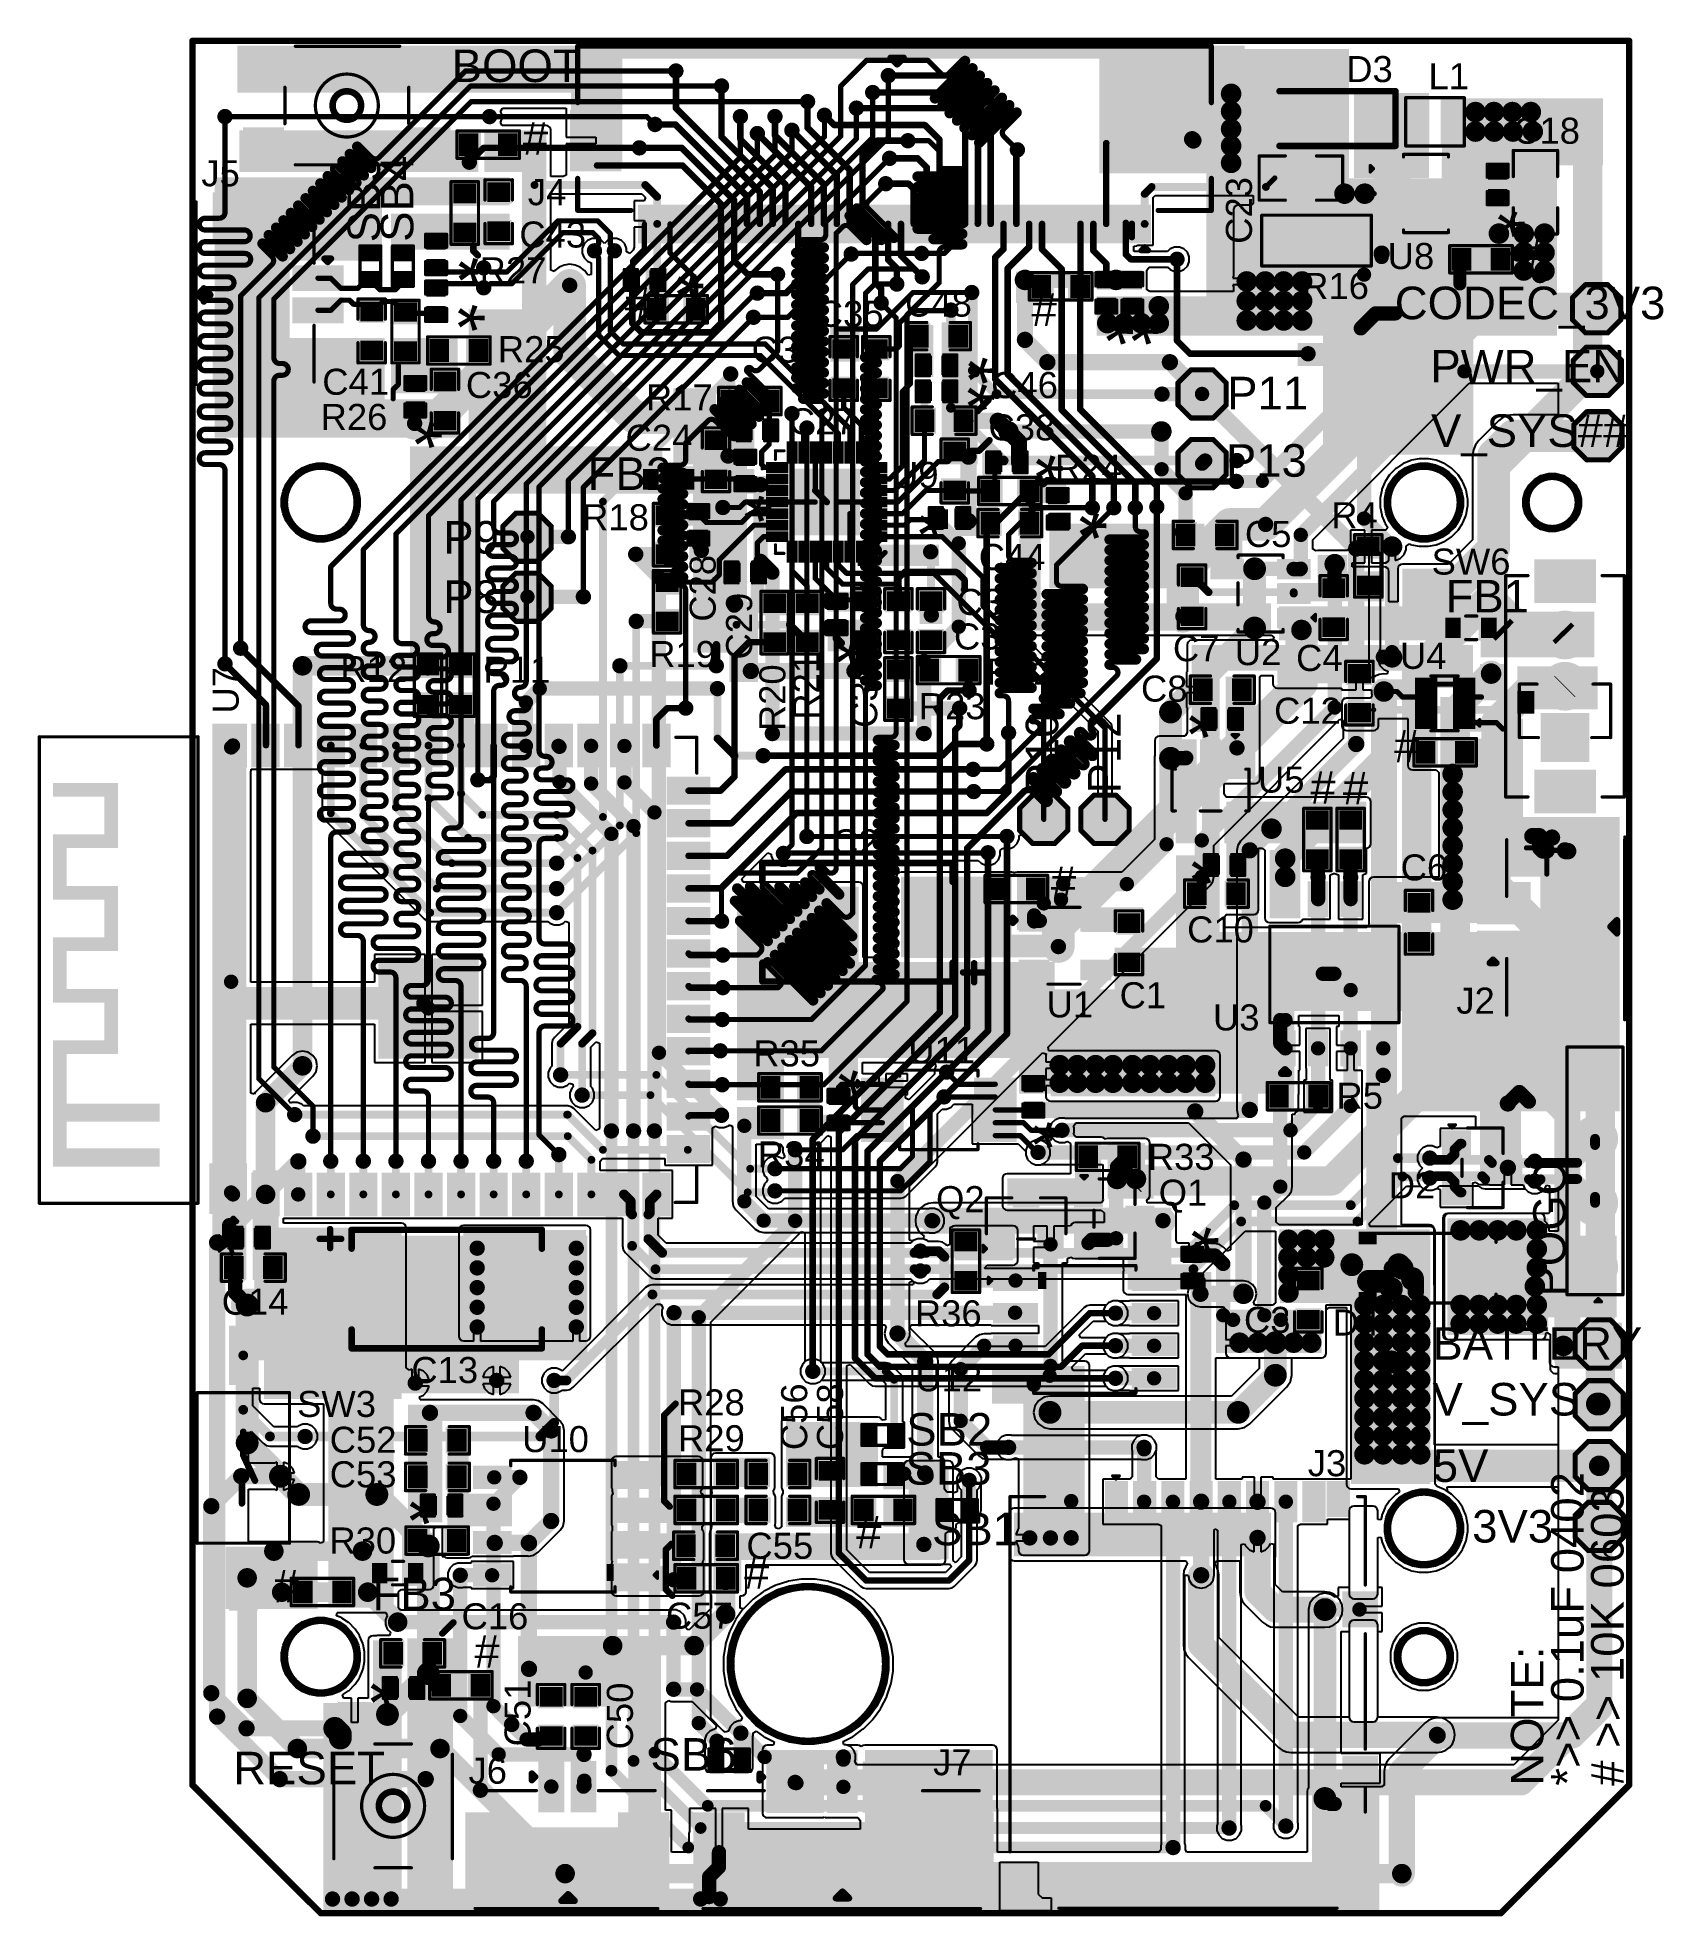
# Model space of a CAD drawing. Header units: millimetres. Extents: x -0.43 to 2.06, y -0.4 to 2.49.
import ezdxf

# ---------------------------------------------------------------- set-up
doc = ezdxf.new("R2010")
doc.units = ezdxf.units.MM
doc.header["$MEASUREMENT"] = 0
for name, color, linetype in [('BottomLayer', 5, 'Continuous'), ('BottomSolder', 6, 'Continuous'), ('Mechanical2', 216, 'Continuous'), ('MultiLayer', 9, 'Continuous'), ('PadHoleLayer', 156, 'Continuous'), ('TopLayer', 1, 'Continuous'), ('TopOverlay', 2, 'Continuous'), ('TopPaste', 8, 'Continuous'), ('TopSolder', 216, 'Continuous'), ('ViaHoleLayer', 16, 'Continuous')]:
    doc.layers.add(name, color=color, linetype=linetype)
doc.styles.add('Arial', font='', dxfattribs={"height": 0.2})
doc.styles.get('Arial').set_extended_font_data('Arial')

msp = doc.modelspace()

# ---------------------------------------------------------------- texts
at = {"layer": 'TopOverlay', "style": 'Arial'}
for s, height, rotation, p in [('BOOT', 0.05, 360, (0.2009, 2.417)), ('#', 0.05, 360, (0.31, 2.3056)), ('SB5', 0.05, 90, (0.091, 2.171)), ('SB4', 0.05, 90, (0.142, 2.1718)), ('C23', 0.04, 90, (1.429, 2.1687)), ('*', 0.08, 270, (1.7673, 2.221)), ('#', 0.05, 360, (1.8356, 2.1296)), ('*', 0.08, 270, (0.1723, 2.1488)), ('*', 0.08, 270, (0.5073, 2.1258)), ('#', 0.05, 360, (0.4666, 2.0523)), ('#', 0.05, 360, (1.0909, 2.0428)), ('CODEC_3V3', 0.05, 360, (1.6482, 2.053)), ('*', 0.08, 270, (0.1713, 2.0768)), ('*', 0.08, 270, (1.1663, 2.0558)), ('*', 0.08, 270, (1.2053, 2.0558)), ('*', 0.08, 270, (0.9543, 1.9958)), ('PWR_EN', 0.05, 360, (1.7028, 1.956)), ('P11', 0.05, 360, (1.391, 1.9146)), ('*', 0.08, 270, (0.9533, 1.9548)), ('V_SYS##', 0.05, 360, (1.7038, 1.857)), ('*', 0.08, 270, (0.1053, 1.897)), ('P13', 0.05, 360, (1.389, 1.8112)), ('*', 0.08, 270, (1.0583, 1.8458)), ('*', 0.08, 270, (0.6113, 1.7838)), ('P9', 0.05, 360, (0.188, 1.6932)), ('*', 0.08, 270, (0.8791, 1.7588)), ('*', 0.08, 270, (1.1253, 1.7578)), ('C28', 0.04, 90, (0.606, 1.5887)), ('P8', 0.05, 360, (0.188, 1.6022)), ('C29', 0.04, 90, (0.662, 1.5307)), ('*', 0.08, 270, (0.7523, 1.5628)), ('R21', 0.04, 90, (0.765, 1.4383)), ('U7', 0.04, 90, (-0.126, 1.4477)), ('R20', 0.04, 90, (0.713, 1.4207)), ('C30', 0.04, 90, (0.854, 1.4257)), ('P10', 0.05, 90, (1.1318, 1.325)), ('P12', 0.05, 90, (1.2274, 1.325)), ('*', 0.08, 270, (1.2933, 1.452)), ('#', 0.05, 360, (1.647, 1.3726)), ('#', 0.05, 360, (1.5186, 1.3093)), ('#', 0.05, 360, (1.5686, 1.3083)), ('#', 0.05, 360, (1.1205, 1.1629)), ('*', 0.08, 270, (1.2973, 1.2278)), ('*', 0.08, 270, (0.7553, 0.9018)), ('*', 0.08, 270, (1.0538, 0.8223)), ('POGO', 0.05, 90, (1.9106, 0.5528)), ('*', 0.08, 270, (-0.1997, 0.656)), ('*', 0.08, 270, (1.2973, 0.6608)), ('BATTERY', 0.05, 360, (1.706, 0.4557)), ('C56', 0.04, 90, (0.7465, 0.317)), ('C58', 0.04, 90, (0.8015, 0.317)), ('V_SYS', 0.05, 360, (1.706, 0.3702)), ('5V', 0.05, 360, (1.7065, 0.2682)), ('*>> 0.1uF 0402', 0.05, 90, (1.9381, -0.1981)), ('*', 0.08, 270, (0.0973, 0.245)), ('# >> 10K 0603', 0.05, 90, (1.9994, -0.1982)), ('#', 0.05, 360, (0.8216, 0.1663)), ('3V3', 0.05, 360, (1.767, 0.1752)), ('#', 0.05, 360, (0.6496, 0.1043)), ('#', 0.05, 360, (-0.0724, 0.0833)), ('#', 0.05, 360, (0.2356, -0.0167)), ('NOTE:', 0.05, 90, (1.8764, -0.198)), ('*', 0.08, 270, (0.0373, -0.0342)), ('C51', 0.04, 90, (0.322, -0.1377)), ('C50', 0.04, 90, (0.479, -0.1423)), ('RESET', 0.05, 360, (-0.1344, -0.196))]:
    msp.add_text(s, height=height, rotation=rotation, dxfattribs=at).set_placement(p)
for s, height, p in [('D3', 0.04, (1.5737, 2.417)), ('L1', 0.04, (1.6999, 2.406)), ('C18', 0.04, (1.8299, 2.3223)), ('J5', 0.04, (-0.1833, 2.257)), ('J4', 0.04, (0.3177, 2.228)), ('C43', 0.04, (0.3047, 2.163)), ('U8', 0.04, (1.6373, 2.13)), ('R27', 0.04, (0.2437, 2.108)), ('R16', 0.04, (1.506, 2.084)), ('C35', 0.04, (0.7612, 2.0413)), ('C48', 0.04, (0.8967, 2.057)), ('R25', 0.04, (0.2717, 1.987)), ('C32', 0.04, (0.6612, 1.9863)), ('C41', 0.04, (0.0023, 1.937)), ('C36', 0.04, (0.2227, 1.932)), ('C46', 0.04, (1.0287, 1.932)), ('R17', 0.04, (0.499, 1.913)), ('R26', 0.04, (-0.0003, 1.883)), ('C27', 0.04, (0.7182, 1.8763)), ('C38', 0.04, (1.0247, 1.867)), ('C24', 0.04, (0.4677, 1.851)), ('FB2', 0.05, (0.4096, 1.7909)), ('U9', 0.04, (0.8767, 1.794)), ('R24', 0.04, (1.1267, 1.805)), ('R18', 0.04, (0.401, 1.729)), ('R4', 0.04, (1.5507, 1.732)), ('C5', 0.04, (1.4182, 1.7033)), ('C44', 0.04, (1.0097, 1.668)), ('SW6', 0.04, (1.7047, 1.661)), ('FB1', 0.05, (1.7261, 1.6029)), ('C34', 0.04, (0.9757, 1.599)), ('C33', 0.04, (0.9717, 1.546)), ('R19', 0.04, (0.504, 1.519)), ('C7', 0.04, (1.3077, 1.528)), ('U2', 0.04, (1.4027, 1.522)), ('R12', 0.04, (0.03, 1.496)), ('R11', 0.04, (0.2497, 1.495)), ('R22', 0.04, (1.0217, 1.492)), ('C4', 0.04, (1.4967, 1.513)), ('U4', 0.04, (1.6562, 1.5163)), ('C8', 0.04, (1.2587, 1.466)), ('R23', 0.04, (0.9177, 1.439)), ('C12', 0.04, (1.463, 1.432)), ('U5', 0.04, (1.4382, 1.3263)), ('C2', 0.04, (0.7847, 1.23)), ('C6', 0.04, (1.6572, 1.1915)), ('C10', 0.04, (1.3295, 1.0963)), ('U1', 0.04, (1.1139, 0.9813)), ('C1', 0.04, (1.2259, 0.9953)), ('J2', 0.04, (1.7427, 0.987)), ('U3', 0.04, (1.3692, 0.9613)), ('R35', 0.04, (0.6637, 0.906)), ('U11', 0.04, (0.9017, 0.911)), ('R5', 0.04, (1.5587, 0.841)), ('R34', 0.04, (0.6707, 0.751)), ('R33', 0.04, (1.2692, 0.7473)), ('Q2', 0.04, (0.9442, 0.6823)), ('Q1', 0.04, (1.2859, 0.6923)), ('D2', 0.04, (1.639, 0.7034)), ('C14', 0.04, (-0.152, 0.525)), ('R36', 0.04, (0.9117, 0.507)), ('C3', 0.04, (1.4167, 0.497)), ('D4', 0.04, (1.5527, 0.493)), ('C13', 0.04, (0.139, 0.42)), ('U12', 0.04, (0.9125, 0.4073)), ('SW3', 0.04, (-0.0363, 0.368)), ('R28', 0.04, (0.5482, 0.3703)), ('C52', 0.04, (0.0137, 0.313)), ('U10', 0.04, (0.309, 0.314)), ('R29', 0.04, (0.5482, 0.3153)), ('SB2', 0.05, (0.8985, 0.324)), ('J3', 0.04, (1.5147, 0.277)), ('C53', 0.04, (0.0137, 0.26)), ('SB3', 0.05, (0.8973, 0.264)), ('SB1', 0.05, (0.938, 0.171)), ('R30', 0.04, (0.0132, 0.1583)), ('C55', 0.04, (0.6532, 0.1503)), ('FB3', 0.05, (0.0794, 0.0712)), ('C16', 0.04, (0.216, 0.042)), ('C57', 0.04, (0.5297, 0.043)), ('SB6', 0.05, (0.5061, -0.175)), ('J7', 0.04, (0.9397, -0.182)), ('J6', 0.04, (0.2267, -0.195))]:
    msp.add_text(s, height=height, dxfattribs=at).set_placement(p)

# ---------------------------------------------------------------- blocks, each defined once
blk = doc.blocks.new('SS_12D02_G040_1')
at = {"layer": 'BottomLayer'}
for points in [[(-0.1319, -0.0433), (-0.1909, -0.0433), (-0.1909, 0.0433), (-0.1319, 0.0433)], [(-0.1122, 0.0335), (-0.0453, 0.0335), (-0.0453, -0.0335), (-0.1122, -0.0335)], [(0.1319, 0.0433), (0.1909, 0.0433), (0.1909, -0.0433), (0.1319, -0.0433)]]:
    blk.add_hatch(color=5, dxfattribs=at).paths.add_polyline_path(points)
h = blk.add_hatch(color=5, dxfattribs=at)
edge = h.paths.add_edge_path()
edge.add_arc((0, 0), 0.0335, 0, 360)
h = blk.add_hatch(color=5, dxfattribs=at)
edge = h.paths.add_edge_path()
edge.add_arc((0.0787, 0), 0.0335, 0, 360)
at = {"layer": 'BottomSolder'}
for points in [[(-0.1279, -0.0473), (-0.1949, -0.0473), (-0.1949, 0.0473), (-0.1279, 0.0473)], [(-0.1162, 0.0375), (-0.0413, 0.0375), (-0.0413, -0.0375), (-0.1162, -0.0375)], [(0.1279, 0.0473), (0.1949, 0.0473), (0.1949, -0.0473), (0.1279, -0.0473)]]:
    blk.add_hatch(color=6, dxfattribs=at).paths.add_polyline_path(points)
h = blk.add_hatch(color=6, dxfattribs=at)
edge = h.paths.add_edge_path()
edge.add_arc((0, 0), 0.0375, 0, 360)
h = blk.add_hatch(color=6, dxfattribs=at)
edge = h.paths.add_edge_path()
edge.add_arc((0.0787, 0), 0.0375, 0, 360)
at = {"layer": 'MultiLayer'}
for points in [[(-0.1319, -0.0433), (-0.1909, -0.0433), (-0.1909, 0.0433), (-0.1319, 0.0433)], [(-0.1122, 0.0335), (-0.0453, 0.0335), (-0.0453, -0.0335), (-0.1122, -0.0335)], [(0.1319, 0.0433), (0.1909, 0.0433), (0.1909, -0.0433), (0.1319, -0.0433)]]:
    blk.add_hatch(color=9, dxfattribs=at).paths.add_polyline_path(points)
h = blk.add_hatch(color=9, dxfattribs=at)
edge = h.paths.add_edge_path()
edge.add_arc((0, 0), 0.0335, 0, 360)
h = blk.add_hatch(color=9, dxfattribs=at)
edge = h.paths.add_edge_path()
edge.add_arc((0.0787, 0), 0.0335, 0, 360)
at = {"layer": 'PadHoleLayer'}
for points in [[(-0.1752, -0.0295), (-0.1752, 0.0295), (-0.1476, 0.0295), (-0.1476, -0.0295)], [(0.1476, -0.0295), (0.1476, 0.0295), (0.1752, 0.0295), (0.1752, -0.0295)]]:
    blk.add_hatch(color=156, dxfattribs=at).paths.add_polyline_path(points)
h = blk.add_hatch(color=156, dxfattribs=at)
edge = h.paths.add_edge_path()
edge.add_arc((-0.0787, 0), 0.0197, 0, 360)
h = blk.add_hatch(color=156, dxfattribs=at)
edge = h.paths.add_edge_path()
edge.add_arc((0, 0), 0.0197, 0, 360)
h = blk.add_hatch(color=156, dxfattribs=at)
edge = h.paths.add_edge_path()
edge.add_arc((0.0787, 0), 0.0197, 0, 360)
at = {"layer": 'TopLayer'}
for points in [[(-0.1319, -0.0433), (-0.1909, -0.0433), (-0.1909, 0.0433), (-0.1319, 0.0433)], [(-0.1122, 0.0335), (-0.0453, 0.0335), (-0.0453, -0.0335), (-0.1122, -0.0335)], [(0.1319, 0.0433), (0.1909, 0.0433), (0.1909, -0.0433), (0.1319, -0.0433)]]:
    blk.add_hatch(color=1, dxfattribs=at).paths.add_polyline_path(points)
h = blk.add_hatch(color=1, dxfattribs=at)
edge = h.paths.add_edge_path()
edge.add_arc((0, 0), 0.0335, 0, 360)
h = blk.add_hatch(color=1, dxfattribs=at)
edge = h.paths.add_edge_path()
edge.add_arc((0.0787, 0), 0.0335, 0, 360)
at = {"layer": 'TopSolder'}
for points in [[(-0.1279, -0.0473), (-0.1949, -0.0473), (-0.1949, 0.0473), (-0.1279, 0.0473)], [(-0.1162, 0.0375), (-0.0413, 0.0375), (-0.0413, -0.0375), (-0.1162, -0.0375)], [(0.1279, 0.0473), (0.1949, 0.0473), (0.1949, -0.0473), (0.1279, -0.0473)]]:
    blk.add_hatch(color=216, dxfattribs=at).paths.add_polyline_path(points)
h = blk.add_hatch(color=216, dxfattribs=at)
edge = h.paths.add_edge_path()
edge.add_arc((0, 0), 0.0375, 0, 360)
h = blk.add_hatch(color=216, dxfattribs=at)
edge = h.paths.add_edge_path()
edge.add_arc((0.0787, 0), 0.0375, 0, 360)
at = {"layer": 'TopOverlay', "const_width": 0.005}
for points in [[(-0.17, 0.091), (-0.1699, 0.0569)], [(-0.1699, 0.091), (0.1699, 0.091)], [(0.1698, 0.091), (0.1699, 0.0569)], [(-0.0787, 0.07), (-0.0787, 0.041)], [(-0.0787, 0.07), (0.0033, 0.07)], [(0.0033, 0.07), (0.0033, 0.043)], [(-0.1699, -0.0569), (-0.17, -0.091)], [(-0.0787, -0.041), (-0.0787, -0.07)], [(-0.0787, -0.041), (-0.0787, -0.07)], [(0.0033, -0.043), (0.0033, -0.07)], [(0.0033, -0.043), (0.0033, -0.07)], [(0.1699, -0.0569), (0.1698, -0.091)], [(-0.0787, -0.07), (0.0033, -0.07)], [(-0.0787, -0.07), (0.0033, -0.07)], [(-0.1699, -0.091), (0.1699, -0.091)]]:
    blk.add_lwpolyline(points, dxfattribs=at)
at = {"layer": 'TopOverlay', "const_width": 0.0025}
for points in [[(-0.1713, 0.091, 1), (-0.1688, 0.091, 1)], [(-0.1711, 0.091, 1), (-0.1686, 0.091, 1)], [(0.1685, 0.091, 1), (0.171, 0.091, 1)], [(0.1686, 0.091, 1), (0.1711, 0.091, 1)], [(-0.1711, 0.0569, 1), (-0.1686, 0.0569, 1)], [(-0.08, 0.07, 1), (-0.0775, 0.07, 1)], [(-0.08, 0.07, 1), (-0.0775, 0.07, 1)], [(0.002, 0.07, 1), (0.0045, 0.07, 1)], [(0.002, 0.07, 1), (0.0045, 0.07, 1)], [(0.1686, 0.0569, 1), (0.1711, 0.0569, 1)], [(-0.08, 0.041, 1), (-0.0775, 0.041, 1)], [(0.002, 0.043, 1), (0.0045, 0.043, 1)], [(-0.1711, -0.0569, 1), (-0.1686, -0.0569, 1)], [(-0.08, -0.041, 1), (-0.0775, -0.041, 1)], [(-0.08, -0.041, 1), (-0.0775, -0.041, 1)], [(0.002, -0.043, 1), (0.0045, -0.043, 1)], [(0.002, -0.043, 1), (0.0045, -0.043, 1)], [(0.1686, -0.0569, 1), (0.1711, -0.0569, 1)], [(-0.08, -0.07, 1), (-0.0775, -0.07, 1)], [(-0.08, -0.07, 1), (-0.0775, -0.07, 1)], [(-0.08, -0.07, 1), (-0.0775, -0.07, 1)], [(-0.08, -0.07, 1), (-0.0775, -0.07, 1)], [(0.002, -0.07, 1), (0.0045, -0.07, 1)], [(0.002, -0.07, 1), (0.0045, -0.07, 1)], [(0.002, -0.07, 1), (0.0045, -0.07, 1)], [(0.002, -0.07, 1), (0.0045, -0.07, 1)], [(-0.1713, -0.091, 1), (-0.1688, -0.091, 1)], [(-0.1711, -0.091, 1), (-0.1686, -0.091, 1)], [(0.1685, -0.091, 1), (0.171, -0.091, 1)], [(0.1686, -0.091, 1), (0.1711, -0.091, 1)]]:
    blk.add_lwpolyline(points, format="xyb", close=True, dxfattribs=at)
blk = doc.blocks.new('TEST_POINT_2')
at = {"layer": 'TopLayer'}
blk.add_hatch(color=1, dxfattribs=at).paths.add_polyline_path([(0.015, 0.03), (-0.015, 0.03), (-0.03, 0.015), (-0.03, -0.015), (-0.015, -0.03), (0.015, -0.03), (0.03, -0.015), (0.03, 0.015)])
at = {"layer": 'TopPaste'}
blk.add_hatch(color=8, dxfattribs=at).paths.add_polyline_path([(0.015, 0.03), (-0.015, 0.03), (-0.03, 0.015), (-0.03, -0.015), (-0.015, -0.03), (0.015, -0.03), (0.03, -0.015), (0.03, 0.015)])
at = {"layer": 'TopSolder'}
blk.add_hatch(color=216, dxfattribs=at).paths.add_polyline_path([(0.017, 0.034), (-0.017, 0.034), (-0.034, 0.017), (-0.034, -0.017), (-0.017, -0.034), (0.017, -0.034), (0.034, -0.017), (0.034, 0.017)])
at = {"layer": 'TopOverlay', "const_width": 0.00787}
for points in [[(-0.037, 0.017), (-0.017, 0.037)], [(-0.017, 0.037), (0.017, 0.037)], [(-0.017, 0.037), (0.017, 0.037)], [(0.017, 0.037), (0.037, 0.017)], [(-0.037, -0.017), (-0.037, 0.017)], [(0.037, -0.017), (0.037, 0.017)], [(-0.037, -0.017), (-0.017, -0.037)], [(0.017, -0.037), (0.037, -0.017)], [(-0.017, -0.037), (0.017, -0.037)], [(-0.017, -0.037), (0.017, -0.037)]]:
    blk.add_lwpolyline(points, dxfattribs=at)
at = {"layer": 'TopOverlay', "const_width": 0.00394}
for points in [[(-0.019, 0.037, 1), (-0.015, 0.037, 1)], [(-0.019, 0.037, 1), (-0.015, 0.037, 1)], [(-0.019, 0.037, 1), (-0.015, 0.037, 1)], [(0.015, 0.037, 1), (0.019, 0.037, 1)], [(0.015, 0.037, 1), (0.019, 0.037, 1)], [(0.015, 0.037, 1), (0.019, 0.037, 1)], [(-0.039, 0.017, 1), (-0.035, 0.017, 1)], [(-0.039, 0.017, 1), (-0.035, 0.017, 1)], [(0.035, 0.017, 1), (0.039, 0.017, 1)], [(0.035, 0.017, 1), (0.039, 0.017, 1)], [(-0.039, -0.017, 1), (-0.035, -0.017, 1)], [(-0.039, -0.017, 1), (-0.035, -0.017, 1)], [(0.035, -0.017, 1), (0.039, -0.017, 1)], [(0.035, -0.017, 1), (0.039, -0.017, 1)], [(-0.019, -0.037, 1), (-0.015, -0.037, 1)], [(-0.019, -0.037, 1), (-0.015, -0.037, 1)], [(-0.019, -0.037, 1), (-0.015, -0.037, 1)], [(0.015, -0.037, 1), (0.019, -0.037, 1)], [(0.015, -0.037, 1), (0.019, -0.037, 1)], [(0.015, -0.037, 1), (0.019, -0.037, 1)]]:
    blk.add_lwpolyline(points, format="xyb", close=True, dxfattribs=at)
blk = doc.blocks.new('RES_0603_3')
at = {"layer": 'TopLayer'}
for points in [[(-0.015, 0.0175), (-0.015, -0.0175), (-0.045, -0.0175), (-0.045, 0.0175)], [(0.045, 0.0175), (0.045, -0.0175), (0.015, -0.0175), (0.015, 0.0175)]]:
    blk.add_hatch(color=1, dxfattribs=at).paths.add_polyline_path(points)
at = {"layer": 'TopPaste'}
for points in [[(-0.015, 0.0175), (-0.015, -0.0175), (-0.045, -0.0175), (-0.045, 0.0175)], [(0.045, 0.0175), (0.045, -0.0175), (0.015, -0.0175), (0.015, 0.0175)]]:
    blk.add_hatch(color=8, dxfattribs=at).paths.add_polyline_path(points)
at = {"layer": 'TopSolder'}
for points in [[(-0.011, 0.0215), (-0.011, -0.0215), (-0.049, -0.0215), (-0.049, 0.0215)], [(0.049, 0.0215), (0.049, -0.0215), (0.011, -0.0215), (0.011, 0.0215)]]:
    blk.add_hatch(color=216, dxfattribs=at).paths.add_polyline_path(points)
at = {"layer": 'TopOverlay', "const_width": 0.005}
for points in [[(0.048, 0.021), (-0.048, 0.021)], [(-0.048, 0.021), (-0.048, -0.021)], [(0.048, 0.021), (0.048, -0.021)], [(0.048, -0.021), (-0.048, -0.021)]]:
    blk.add_lwpolyline(points, dxfattribs=at)
at = {"layer": 'TopOverlay', "const_width": 0.0025}
for points in [[(-0.04925, 0.021, 1), (-0.04675, 0.021, 1)], [(-0.04925, 0.021, 1), (-0.04675, 0.021, 1)], [(0.04675, 0.021, 1), (0.04925, 0.021, 1)], [(0.04675, 0.021, 1), (0.04925, 0.021, 1)], [(-0.04925, -0.021, 1), (-0.04675, -0.021, 1)], [(-0.04925, -0.021, 1), (-0.04675, -0.021, 1)], [(0.04675, -0.021, 1), (0.04925, -0.021, 1)], [(0.04675, -0.021, 1), (0.04925, -0.021, 1)]]:
    blk.add_lwpolyline(points, format="xyb", close=True, dxfattribs=at)
blk = doc.blocks.new('DSIC01LSGET_4')
at = {"layer": 'TopLayer'}
for points in [[(-0.2165, 0.0197), (-0.1299, 0.0197), (-0.1299, -0.0197), (-0.2165, -0.0197)], [(0.1299, 0.0197), (0.2165, 0.0197), (0.2165, -0.0197), (0.1299, -0.0197)]]:
    blk.add_hatch(color=1, dxfattribs=at).paths.add_polyline_path(points)
at = {"layer": 'TopPaste'}
for points in [[(-0.2165, 0.0197), (-0.1299, 0.0197), (-0.1299, -0.0197), (-0.2165, -0.0197)], [(0.1299, 0.0197), (0.2165, 0.0197), (0.2165, -0.0197), (0.1299, -0.0197)]]:
    blk.add_hatch(color=8, dxfattribs=at).paths.add_polyline_path(points)
at = {"layer": 'TopSolder'}
for points in [[(-0.2187, 0.0219), (-0.1278, 0.0219), (-0.1278, -0.0219), (-0.2187, -0.0219)], [(0.1278, 0.0219), (0.2187, 0.0219), (0.2187, -0.0219), (0.1278, -0.0219)]]:
    blk.add_hatch(color=216, dxfattribs=at).paths.add_polyline_path(points)
at = {"layer": 'TopOverlay'}
for points, const_width in [([(-0.116, -0.071), (-0.116, 0.071)], 0.005), ([(0.115, 0.071), (-0.116, 0.071)], 0.005), ([(0.115, -0.071), (0.115, 0.071)], 0.005), ([(-0.02, 0), (-0.056, 0)], 0.01), ([(-0.02, 0), (0.019, 0.018)], 0.01), ([(0.054, -0.002), (0.018, -0.002)], 0.01), ([(0.115, -0.071), (-0.116, -0.071)], 0.005)]:
    blk.add_lwpolyline(points, dxfattribs=dict(at, const_width=const_width))
for points, const_width in [([(-0.1172, 0.071, 1), (-0.1148, 0.071, 1)], 0.0025), ([(-0.1172, 0.071, 1), (-0.1148, 0.071, 1)], 0.0025), ([(0.1138, 0.071, 1), (0.1163, 0.071, 1)], 0.0025), ([(0.1138, 0.071, 1), (0.1163, 0.071, 1)], 0.0025), ([(-0.0585, 0, 1), (-0.0535, 0, 1)], 0.005), ([(-0.0225, 0, 1), (-0.0175, 0, 1)], 0.005), ([(-0.0225, 0, 1), (-0.0175, 0, 1)], 0.005), ([(0.0155, -0.002, 1), (0.0205, -0.002, 1)], 0.005), ([(0.0165, 0.018, 1), (0.0215, 0.018, 1)], 0.005), ([(0.0515, -0.002, 1), (0.0565, -0.002, 1)], 0.005), ([(-0.1172, -0.071, 1), (-0.1148, -0.071, 1)], 0.0025), ([(-0.1172, -0.071, 1), (-0.1148, -0.071, 1)], 0.0025), ([(0.1138, -0.071, 1), (0.1163, -0.071, 1)], 0.0025), ([(0.1138, -0.071, 1), (0.1163, -0.071, 1)], 0.0025)]:
    blk.add_lwpolyline(points, format="xyb", close=True, dxfattribs=dict(at, const_width=const_width))
blk = doc.blocks.new('SOLDER_BRIDGE_0402_5')
at = {"layer": 'TopLayer'}
for points in [[(-0.0275, -0.0125), (-0.0275, 0.0125), (-0.0095, 0.0125), (-0.0095, -0.0125)], [(0.0095, -0.0125), (0.0095, 0.0125), (0.0275, 0.0125), (0.0275, -0.0125)]]:
    blk.add_hatch(color=1, dxfattribs=at).paths.add_polyline_path(points)
at = {"layer": 'TopPaste'}
for points in [[(-0.0275, -0.0125), (-0.0275, 0.0125), (-0.0095, 0.0125), (-0.0095, -0.0125)], [(0.0095, -0.0125), (0.0095, 0.0125), (0.0275, 0.0125), (0.0275, -0.0125)]]:
    blk.add_hatch(color=8, dxfattribs=at).paths.add_polyline_path(points)
at = {"layer": 'TopSolder'}
for points in [[(-0.0297, -0.0147), (-0.0297, 0.0147), (-0.0073, 0.0147), (-0.0073, -0.0147)], [(0.0073, -0.0147), (0.0073, 0.0147), (0.0297, 0.0147), (0.0297, -0.0147)]]:
    blk.add_hatch(color=216, dxfattribs=at).paths.add_polyline_path(points)
at = {"layer": 'TopOverlay'}
for points, const_width in [([(-0.031, -0.016), (-0.031, 0.016)], 0.005), ([(-0.031, 0.016), (0.031, 0.016)], 0.005), ([(0.031, -0.016), (0.031, 0.016)], 0.005), ([(-0.031, -0.016), (0.031, -0.016)], 0.005), ([(-0.032, -0.017), (0.032, -0.017)], 0.000127)]:
    blk.add_lwpolyline(points, dxfattribs=dict(at, const_width=const_width))
for points, const_width in [([(-0.0323, 0.016, 1), (-0.0297, 0.016, 1)], 0.0025), ([(-0.0323, 0.016, 1), (-0.0297, 0.016, 1)], 0.0025), ([(0.0297, 0.016, 1), (0.0323, 0.016, 1)], 0.0025), ([(0.0297, 0.016, 1), (0.0323, 0.016, 1)], 0.0025), ([(-0.0323, -0.016, 1), (-0.0297, -0.016, 1)], 0.0025), ([(-0.0323, -0.016, 1), (-0.0297, -0.016, 1)], 0.0025), ([(-0.032, -0.017, 1), (-0.032, -0.017, 1)], 0.0000635), ([(0.0297, -0.016, 1), (0.0323, -0.016, 1)], 0.0025), ([(0.0297, -0.016, 1), (0.0323, -0.016, 1)], 0.0025), ([(0.032, -0.017, 1), (0.032, -0.017, 1)], 0.0000635)]:
    blk.add_lwpolyline(points, format="xyb", close=True, dxfattribs=dict(at, const_width=const_width))
blk = doc.blocks.new('RES_0603_6')
at = {"layer": 'TopLayer'}
for points in [[(-0.015, 0.0175), (-0.015, -0.0175), (-0.045, -0.0175), (-0.045, 0.0175)], [(0.045, 0.0175), (0.045, -0.0175), (0.015, -0.0175), (0.015, 0.0175)]]:
    blk.add_hatch(color=1, dxfattribs=at).paths.add_polyline_path(points)
at = {"layer": 'TopPaste'}
for points in [[(-0.015, 0.0175), (-0.015, -0.0175), (-0.045, -0.0175), (-0.045, 0.0175)], [(0.045, 0.0175), (0.045, -0.0175), (0.015, -0.0175), (0.015, 0.0175)]]:
    blk.add_hatch(color=8, dxfattribs=at).paths.add_polyline_path(points)
at = {"layer": 'TopSolder'}
for points in [[(-0.011, 0.0215), (-0.011, -0.0215), (-0.049, -0.0215), (-0.049, 0.0215)], [(0.049, 0.0215), (0.049, -0.0215), (0.011, -0.0215), (0.011, 0.0215)]]:
    blk.add_hatch(color=216, dxfattribs=at).paths.add_polyline_path(points)
at = {"layer": 'TopOverlay', "const_width": 0.005}
for points in [[(0.048, 0.021), (-0.048, 0.021)], [(-0.048, 0.021), (-0.048, -0.021)], [(0.048, 0.021), (0.048, -0.021)], [(0.048, -0.021), (-0.048, -0.021)]]:
    blk.add_lwpolyline(points, dxfattribs=at)
at = {"layer": 'TopOverlay', "const_width": 0.0025}
for points in [[(-0.04925, 0.021, 1), (-0.04675, 0.021, 1)], [(-0.04925, 0.021, 1), (-0.04675, 0.021, 1)], [(0.04675, 0.021, 1), (0.04925, 0.021, 1)], [(0.04675, 0.021, 1), (0.04925, 0.021, 1)], [(-0.04925, -0.021, 1), (-0.04675, -0.021, 1)], [(-0.04925, -0.021, 1), (-0.04675, -0.021, 1)], [(0.04675, -0.021, 1), (0.04925, -0.021, 1)], [(0.04675, -0.021, 1), (0.04925, -0.021, 1)]]:
    blk.add_lwpolyline(points, format="xyb", close=True, dxfattribs=at)
blk = doc.blocks.new('SOLDER_BRIDGE_0402_7')
at = {"layer": 'TopLayer'}
for points in [[(-0.0275, -0.0125), (-0.0275, 0.0125), (-0.0095, 0.0125), (-0.0095, -0.0125)], [(0.0095, -0.0125), (0.0095, 0.0125), (0.0275, 0.0125), (0.0275, -0.0125)]]:
    blk.add_hatch(color=1, dxfattribs=at).paths.add_polyline_path(points)
at = {"layer": 'TopPaste'}
for points in [[(-0.0275, -0.0125), (-0.0275, 0.0125), (-0.0095, 0.0125), (-0.0095, -0.0125)], [(0.0095, -0.0125), (0.0095, 0.0125), (0.0275, 0.0125), (0.0275, -0.0125)]]:
    blk.add_hatch(color=8, dxfattribs=at).paths.add_polyline_path(points)
at = {"layer": 'TopSolder'}
for points in [[(-0.0297, -0.0147), (-0.0297, 0.0147), (-0.0073, 0.0147), (-0.0073, -0.0147)], [(0.0073, -0.0147), (0.0073, 0.0147), (0.0297, 0.0147), (0.0297, -0.0147)]]:
    blk.add_hatch(color=216, dxfattribs=at).paths.add_polyline_path(points)
at = {"layer": 'TopOverlay'}
for points, const_width in [([(0.031, 0.016), (-0.031, 0.016)], 0.005), ([(-0.031, -0.016), (-0.031, 0.016)], 0.005), ([(0.031, -0.016), (0.031, 0.016)], 0.005), ([(0.031, -0.016), (-0.031, -0.016)], 0.005), ([(0.032, -0.017), (-0.032, -0.017)], 0.000127)]:
    blk.add_lwpolyline(points, dxfattribs=dict(at, const_width=const_width))
for points, const_width in [([(-0.0323, 0.016, 1), (-0.0297, 0.016, 1)], 0.0025), ([(-0.0323, 0.016, 1), (-0.0297, 0.016, 1)], 0.0025), ([(0.0297, 0.016, 1), (0.0323, 0.016, 1)], 0.0025), ([(0.0297, 0.016, 1), (0.0323, 0.016, 1)], 0.0025), ([(-0.0323, -0.016, 1), (-0.0297, -0.016, 1)], 0.0025), ([(-0.0323, -0.016, 1), (-0.0297, -0.016, 1)], 0.0025), ([(-0.032, -0.017, 1), (-0.032, -0.017, 1)], 0.0000635), ([(0.0297, -0.016, 1), (0.0323, -0.016, 1)], 0.0025), ([(0.0297, -0.016, 1), (0.0323, -0.016, 1)], 0.0025), ([(0.032, -0.017, 1), (0.032, -0.017, 1)], 0.0000635)]:
    blk.add_lwpolyline(points, format="xyb", close=True, dxfattribs=dict(at, const_width=const_width))
blk = doc.blocks.new('SOLDER_BRIDGE_0402_8')
at = {"layer": 'TopLayer'}
for points in [[(-0.0275, -0.0125), (-0.0275, 0.0125), (-0.0095, 0.0125), (-0.0095, -0.0125)], [(0.0095, -0.0125), (0.0095, 0.0125), (0.0275, 0.0125), (0.0275, -0.0125)]]:
    blk.add_hatch(color=1, dxfattribs=at).paths.add_polyline_path(points)
at = {"layer": 'TopPaste'}
for points in [[(-0.0275, -0.0125), (-0.0275, 0.0125), (-0.0095, 0.0125), (-0.0095, -0.0125)], [(0.0095, -0.0125), (0.0095, 0.0125), (0.0275, 0.0125), (0.0275, -0.0125)]]:
    blk.add_hatch(color=8, dxfattribs=at).paths.add_polyline_path(points)
at = {"layer": 'TopSolder'}
for points in [[(-0.0297, -0.0147), (-0.0297, 0.0147), (-0.0073, 0.0147), (-0.0073, -0.0147)], [(0.0073, -0.0147), (0.0073, 0.0147), (0.0297, 0.0147), (0.0297, -0.0147)]]:
    blk.add_hatch(color=216, dxfattribs=at).paths.add_polyline_path(points)
at = {"layer": 'TopOverlay'}
for points, const_width in [([(0.031, 0.016), (-0.031, 0.016)], 0.005), ([(-0.031, -0.016), (-0.031, 0.016)], 0.005), ([(0.031, -0.016), (0.031, 0.016)], 0.005), ([(0.031, -0.016), (-0.031, -0.016)], 0.005), ([(0.032, -0.017), (-0.032, -0.017)], 0.000127)]:
    blk.add_lwpolyline(points, dxfattribs=dict(at, const_width=const_width))
for points, const_width in [([(-0.0323, 0.016, 1), (-0.0297, 0.016, 1)], 0.0025), ([(-0.0323, 0.016, 1), (-0.0297, 0.016, 1)], 0.0025), ([(0.0297, 0.016, 1), (0.0323, 0.016, 1)], 0.0025), ([(0.0297, 0.016, 1), (0.0323, 0.016, 1)], 0.0025), ([(-0.0323, -0.016, 1), (-0.0297, -0.016, 1)], 0.0025), ([(-0.0323, -0.016, 1), (-0.0297, -0.016, 1)], 0.0025), ([(-0.032, -0.017, 1), (-0.032, -0.017, 1)], 0.0000635), ([(0.0297, -0.016, 1), (0.0323, -0.016, 1)], 0.0025), ([(0.0297, -0.016, 1), (0.0323, -0.016, 1)], 0.0025), ([(0.032, -0.017, 1), (0.032, -0.017, 1)], 0.0000635)]:
    blk.add_lwpolyline(points, format="xyb", close=True, dxfattribs=dict(at, const_width=const_width))
blk = doc.blocks.new('SMA_9')
at = {"layer": 'TopLayer'}
for points in [[(-0.128, 0.0335), (-0.0295, 0.0335), (-0.0295, -0.0335), (-0.128, -0.0335)], [(0.0295, 0.0335), (0.128, 0.0335), (0.128, -0.0335), (0.0295, -0.0335)]]:
    blk.add_hatch(color=1, dxfattribs=at).paths.add_polyline_path(points)
at = {"layer": 'TopOverlay'}
for points in [[(-0.175, -0.056), (-0.1291, -0.056), (-0.1291, 0.056), (-0.175, 0.056)], [(-0.1299, 0.0364), (-0.1022, 0.0364), (-0.1022, 0.056), (-0.1299, 0.056)], [(-0.1299, -0.056), (-0.1022, -0.056), (-0.1022, -0.0364), (-0.1299, -0.0364)]]:
    blk.add_hatch(color=2, dxfattribs=at).paths.add_polyline_path(points)
at = {"layer": 'TopPaste'}
for points in [[(-0.128, 0.0335), (-0.0295, 0.0335), (-0.0295, -0.0335), (-0.128, -0.0335)], [(0.0295, 0.0335), (0.128, 0.0335), (0.128, -0.0335), (0.0295, -0.0335)]]:
    blk.add_hatch(color=8, dxfattribs=at).paths.add_polyline_path(points)
at = {"layer": 'TopSolder'}
for points in [[(-0.132, 0.0375), (-0.0255, 0.0375), (-0.0255, -0.0375), (-0.132, -0.0375)], [(0.0255, 0.0375), (0.132, 0.0375), (0.132, -0.0375), (0.0255, -0.0375)]]:
    blk.add_hatch(color=216, dxfattribs=at).paths.add_polyline_path(points)
at = {"layer": 'TopOverlay', "const_width": 0.005}
for points in [[(-0.1047, 0.0535), (0.0811, 0.0535)], [(0.0811, 0.0398), (0.0811, 0.0535)], [(-0.1047, -0.0535), (0.0811, -0.0535)], [(0.0811, -0.0535), (0.0811, -0.0398)]]:
    blk.add_lwpolyline(points, dxfattribs=at)
at = {"layer": 'TopOverlay', "const_width": 0.0025}
for points in [[(-0.1059, 0.0535, 1), (-0.1034, 0.0535, 1)], [(0.0799, 0.0535, 1), (0.0824, 0.0535, 1)], [(0.0799, 0.0535, 1), (0.0824, 0.0535, 1)], [(0.0799, 0.0398, 1), (0.0824, 0.0398, 1)], [(-0.1059, -0.0535, 1), (-0.1034, -0.0535, 1)], [(0.0799, -0.0398, 1), (0.0824, -0.0398, 1)], [(0.0799, -0.0535, 1), (0.0824, -0.0535, 1)], [(0.0799, -0.0535, 1), (0.0824, -0.0535, 1)]]:
    blk.add_lwpolyline(points, format="xyb", close=True, dxfattribs=at)
blk = doc.blocks.new('1_25_5PWB_10')
at = {"layer": 'TopLayer'}
for points in [[(-0.1142, 0.0856), (-0.0827, 0.0856), (-0.0827, 0.0148), (-0.1142, 0.0148)], [(-0.065, 0.0856), (-0.0335, 0.0856), (-0.0335, 0.0148), (-0.065, 0.0148)], [(-0.0157, 0.0856), (0.0157, 0.0856), (0.0157, 0.0148), (-0.0157, 0.0148)], [(0.0335, 0.0856), (0.065, 0.0856), (0.065, 0.0148), (0.0335, 0.0148)], [(0.0827, 0.0856), (0.1142, 0.0856), (0.1142, 0.0148), (0.0827, 0.0148)], [(-0.2264, 0.0069), (-0.1555, 0.0069), (-0.1555, -0.1073), (-0.2264, -0.1073)], [(0.2264, -0.1073), (0.1555, -0.1073), (0.1555, 0.0069), (0.2264, 0.0069)]]:
    blk.add_hatch(color=1, dxfattribs=at).paths.add_polyline_path(points)
at = {"layer": 'TopPaste'}
for points in [[(-0.1142, 0.0856), (-0.0827, 0.0856), (-0.0827, 0.0148), (-0.1142, 0.0148)], [(-0.065, 0.0856), (-0.0335, 0.0856), (-0.0335, 0.0148), (-0.065, 0.0148)], [(-0.0157, 0.0856), (0.0157, 0.0856), (0.0157, 0.0148), (-0.0157, 0.0148)], [(0.0335, 0.0856), (0.065, 0.0856), (0.065, 0.0148), (0.0335, 0.0148)], [(0.0827, 0.0856), (0.1142, 0.0856), (0.1142, 0.0148), (0.0827, 0.0148)], [(-0.2264, 0.0069), (-0.1555, 0.0069), (-0.1555, -0.1073), (-0.2264, -0.1073)], [(0.2264, -0.1073), (0.1555, -0.1073), (0.1555, 0.0069), (0.2264, 0.0069)]]:
    blk.add_hatch(color=8, dxfattribs=at).paths.add_polyline_path(points)
at = {"layer": 'TopSolder'}
for points in [[(-0.1182, 0.0896), (-0.0787, 0.0896), (-0.0787, 0.0108), (-0.1182, 0.0108)], [(-0.069, 0.0896), (-0.0295, 0.0896), (-0.0295, 0.0108), (-0.069, 0.0108)], [(-0.0197, 0.0896), (0.0197, 0.0896), (0.0197, 0.0108), (-0.0197, 0.0108)], [(0.0295, 0.0896), (0.069, 0.0896), (0.069, 0.0108), (0.0295, 0.0108)], [(0.0787, 0.0896), (0.1182, 0.0896), (0.1182, 0.0108), (0.0787, 0.0108)], [(-0.2304, 0.0109), (-0.1515, 0.0109), (-0.1515, -0.1113), (-0.2304, -0.1113)], [(0.2304, -0.1113), (0.1515, -0.1113), (0.1515, 0.0109), (0.2304, 0.0109)]]:
    blk.add_hatch(color=216, dxfattribs=at).paths.add_polyline_path(points)
at = {"layer": 'TopOverlay'}
for points, const_width in [([(-0.1284, 0.0702), (-0.1234, 0.0652)], 0.01), ([(-0.1284, 0.0602), (-0.1284, 0.0702)], 0.01), ([(-0.1284, 0.0602), (-0.1234, 0.0652)], 0.01), ([(-0.2084, 0.0442), (-0.1214, 0.0442)], 0.005), ([(0.1214, 0.0442), (0.2084, 0.0442)], 0.005), ([(-0.0114, -0.1208), (-0.0014, -0.1108)], 0.01), ([(-0.0014, -0.1108), (0.0086, -0.1208)], 0.01), ([(-0.2154, -0.1368), (0.2106, -0.1368)], 0.005), ([(-0.0114, -0.1208), (0.0086, -0.1208)], 0.01)]:
    blk.add_lwpolyline(points, dxfattribs=dict(at, const_width=const_width))
for points, const_width in [([(-0.1309, 0.0702, 1), (-0.1259, 0.0702, 1)], 0.005), ([(-0.1309, 0.0702, 1), (-0.1259, 0.0702, 1)], 0.005), ([(-0.1309, 0.0602, 1), (-0.1259, 0.0602, 1)], 0.005), ([(-0.1309, 0.0602, 1), (-0.1259, 0.0602, 1)], 0.005), ([(-0.1259, 0.0652, 1), (-0.1209, 0.0652, 1)], 0.005), ([(-0.1259, 0.0652, 1), (-0.1209, 0.0652, 1)], 0.005), ([(-0.2097, 0.0442, 1), (-0.2072, 0.0442, 1)], 0.0025), ([(-0.1227, 0.0442, 1), (-0.1202, 0.0442, 1)], 0.0025), ([(0.1202, 0.0442, 1), (0.1227, 0.0442, 1)], 0.0025), ([(0.2072, 0.0442, 1), (0.2097, 0.0442, 1)], 0.0025), ([(-0.0039, -0.1108, 1), (0.0011, -0.1108, 1)], 0.005), ([(-0.0039, -0.1108, 1), (0.0011, -0.1108, 1)], 0.005), ([(-0.2167, -0.1368, 1), (-0.2142, -0.1368, 1)], 0.0025), ([(-0.0139, -0.1208, 1), (-0.0089, -0.1208, 1)], 0.005), ([(-0.0139, -0.1208, 1), (-0.0089, -0.1208, 1)], 0.005), ([(0.0061, -0.1208, 1), (0.0111, -0.1208, 1)], 0.005), ([(0.0061, -0.1208, 1), (0.0111, -0.1208, 1)], 0.005), ([(0.2093, -0.1368, 1), (0.2118, -0.1368, 1)], 0.0025)]:
    blk.add_lwpolyline(points, format="xyb", close=True, dxfattribs=dict(at, const_width=const_width))
blk = doc.blocks.new('CAP_0603_11')
at = {"layer": 'TopLayer'}
for points in [[(-0.015, 0.0175), (-0.015, -0.0175), (-0.045, -0.0175), (-0.045, 0.0175)], [(0.045, 0.0175), (0.045, -0.0175), (0.015, -0.0175), (0.015, 0.0175)]]:
    blk.add_hatch(color=1, dxfattribs=at).paths.add_polyline_path(points)
at = {"layer": 'TopPaste'}
for points in [[(-0.015, 0.0175), (-0.015, -0.0175), (-0.045, -0.0175), (-0.045, 0.0175)], [(0.045, 0.0175), (0.045, -0.0175), (0.015, -0.0175), (0.015, 0.0175)]]:
    blk.add_hatch(color=8, dxfattribs=at).paths.add_polyline_path(points)
at = {"layer": 'TopSolder'}
for points in [[(-0.0126, 0.0199), (-0.0126, -0.0199), (-0.0474, -0.0199), (-0.0474, 0.0199)], [(0.0474, 0.0199), (0.0474, -0.0199), (0.0126, -0.0199), (0.0126, 0.0199)]]:
    blk.add_hatch(color=216, dxfattribs=at).paths.add_polyline_path(points)
at = {"layer": 'TopOverlay', "const_width": 0.005}
for points in [[(-0.049, 0.021), (-0.049, -0.021)], [(-0.049, 0.021), (-0.018, 0.021)], [(0.018, 0.021), (0.049, 0.021)], [(0.049, 0.021), (0.049, -0.021)], [(-0.049, -0.021), (-0.018, -0.021)], [(0.018, -0.021), (0.049, -0.021)]]:
    blk.add_lwpolyline(points, dxfattribs=at)
at = {"layer": 'TopOverlay', "const_width": 0.0025}
for points in [[(-0.0503, 0.021, 1), (-0.0478, 0.021, 1)], [(-0.0503, 0.021, 1), (-0.0478, 0.021, 1)], [(-0.0192, 0.021, 1), (-0.0168, 0.021, 1)], [(0.0168, 0.021, 1), (0.0192, 0.021, 1)], [(0.0478, 0.021, 1), (0.0503, 0.021, 1)], [(0.0478, 0.021, 1), (0.0503, 0.021, 1)], [(-0.0503, -0.021, 1), (-0.0478, -0.021, 1)], [(-0.0503, -0.021, 1), (-0.0478, -0.021, 1)], [(-0.0192, -0.021, 1), (-0.0168, -0.021, 1)], [(0.0168, -0.021, 1), (0.0192, -0.021, 1)], [(0.0478, -0.021, 1), (0.0503, -0.021, 1)], [(0.0478, -0.021, 1), (0.0503, -0.021, 1)]]:
    blk.add_lwpolyline(points, format="xyb", close=True, dxfattribs=at)
blk = doc.blocks.new('CAP_0603_12')
at = {"layer": 'TopLayer'}
for points in [[(-0.015, 0.0175), (-0.015, -0.0175), (-0.045, -0.0175), (-0.045, 0.0175)], [(0.045, 0.0175), (0.045, -0.0175), (0.015, -0.0175), (0.015, 0.0175)]]:
    blk.add_hatch(color=1, dxfattribs=at).paths.add_polyline_path(points)
at = {"layer": 'TopPaste'}
for points in [[(-0.015, 0.0175), (-0.015, -0.0175), (-0.045, -0.0175), (-0.045, 0.0175)], [(0.045, 0.0175), (0.045, -0.0175), (0.015, -0.0175), (0.015, 0.0175)]]:
    blk.add_hatch(color=8, dxfattribs=at).paths.add_polyline_path(points)
at = {"layer": 'TopSolder'}
for points in [[(-0.0126, 0.0199), (-0.0126, -0.0199), (-0.0474, -0.0199), (-0.0474, 0.0199)], [(0.0474, 0.0199), (0.0474, -0.0199), (0.0126, -0.0199), (0.0126, 0.0199)]]:
    blk.add_hatch(color=216, dxfattribs=at).paths.add_polyline_path(points)
at = {"layer": 'TopOverlay', "const_width": 0.005}
for points in [[(-0.049, 0.021), (-0.049, -0.021)], [(-0.049, 0.021), (-0.018, 0.021)], [(0.018, 0.021), (0.049, 0.021)], [(0.049, 0.021), (0.049, -0.021)], [(-0.049, -0.021), (-0.018, -0.021)], [(0.018, -0.021), (0.049, -0.021)]]:
    blk.add_lwpolyline(points, dxfattribs=at)
at = {"layer": 'TopOverlay', "const_width": 0.0025}
for points in [[(-0.0503, 0.021, 1), (-0.0478, 0.021, 1)], [(-0.0503, 0.021, 1), (-0.0478, 0.021, 1)], [(-0.0192, 0.021, 1), (-0.0168, 0.021, 1)], [(0.0168, 0.021, 1), (0.0192, 0.021, 1)], [(0.0478, 0.021, 1), (0.0503, 0.021, 1)], [(0.0478, 0.021, 1), (0.0503, 0.021, 1)], [(-0.0503, -0.021, 1), (-0.0478, -0.021, 1)], [(-0.0503, -0.021, 1), (-0.0478, -0.021, 1)], [(-0.0192, -0.021, 1), (-0.0168, -0.021, 1)], [(0.0168, -0.021, 1), (0.0192, -0.021, 1)], [(0.0478, -0.021, 1), (0.0503, -0.021, 1)], [(0.0478, -0.021, 1), (0.0503, -0.021, 1)]]:
    blk.add_lwpolyline(points, format="xyb", close=True, dxfattribs=at)
blk = doc.blocks.new('CASE_E_13')
at = {"layer": 'TopLayer'}
for points in [[(-0.0549, 0.0506), (0.0549, 0.0506), (0.0549, -0.0506), (-0.0549, -0.0506)], [(0.1986, 0.0506), (0.3085, 0.0506), (0.3085, -0.0506), (0.1986, -0.0506)]]:
    blk.add_hatch(color=1, dxfattribs=at).paths.add_polyline_path(points)
at = {"layer": 'TopPaste'}
for points in [[(-0.0549, 0.0506), (0.0549, 0.0506), (0.0549, -0.0506), (-0.0549, -0.0506)], [(0.1986, 0.0506), (0.3085, 0.0506), (0.3085, -0.0506), (0.1986, -0.0506)]]:
    blk.add_hatch(color=8, dxfattribs=at).paths.add_polyline_path(points)
at = {"layer": 'TopSolder'}
for points in [[(-0.0589, 0.0546), (0.0589, 0.0546), (0.0589, -0.0546), (-0.0589, -0.0546)], [(0.1946, 0.0546), (0.3125, 0.0546), (0.3125, -0.0546), (0.1946, -0.0546)]]:
    blk.add_hatch(color=216, dxfattribs=at).paths.add_polyline_path(points)
at = {"layer": 'TopOverlay', "const_width": 0.01}
for points in [[(-0.0482, 0.092), (-0.0482, 0.063)], [(0.2768, 0.091), (-0.0152, 0.091)], [(-0.0152, 0.091), (-0.0152, 0.062)], [(0.2768, 0.091), (0.2768, 0.062)], [(-0.0312, 0.077), (-0.0642, 0.077)], [(-0.0152, -0.062), (-0.0152, -0.091)], [(0.2768, -0.062), (0.2768, -0.091)], [(0.2768, -0.091), (-0.0152, -0.091)]]:
    blk.add_lwpolyline(points, dxfattribs=at)
at = {"layer": 'TopOverlay', "const_width": 0.005}
for points in [[(-0.0507, 0.092, 1), (-0.0457, 0.092, 1)], [(-0.0177, 0.091, 1), (-0.0127, 0.091, 1)], [(-0.0177, 0.091, 1), (-0.0127, 0.091, 1)], [(0.2743, 0.091, 1), (0.2793, 0.091, 1)], [(0.2743, 0.091, 1), (0.2793, 0.091, 1)], [(-0.0667, 0.077, 1), (-0.0617, 0.077, 1)], [(-0.0507, 0.063, 1), (-0.0457, 0.063, 1)], [(-0.0337, 0.077, 1), (-0.0287, 0.077, 1)], [(-0.0177, 0.062, 1), (-0.0127, 0.062, 1)], [(0.2743, 0.062, 1), (0.2793, 0.062, 1)], [(-0.0177, -0.062, 1), (-0.0127, -0.062, 1)], [(0.2743, -0.062, 1), (0.2793, -0.062, 1)], [(-0.0177, -0.091, 1), (-0.0127, -0.091, 1)], [(-0.0177, -0.091, 1), (-0.0127, -0.091, 1)], [(0.2743, -0.091, 1), (0.2793, -0.091, 1)], [(0.2743, -0.091, 1), (0.2793, -0.091, 1)]]:
    blk.add_lwpolyline(points, format="xyb", close=True, dxfattribs=at)
blk = doc.blocks.new('CAP_0603_14')
at = {"layer": 'TopLayer'}
for points in [[(-0.015, 0.0175), (-0.015, -0.0175), (-0.045, -0.0175), (-0.045, 0.0175)], [(0.045, 0.0175), (0.045, -0.0175), (0.015, -0.0175), (0.015, 0.0175)]]:
    blk.add_hatch(color=1, dxfattribs=at).paths.add_polyline_path(points)
at = {"layer": 'TopPaste'}
for points in [[(-0.015, 0.0175), (-0.015, -0.0175), (-0.045, -0.0175), (-0.045, 0.0175)], [(0.045, 0.0175), (0.045, -0.0175), (0.015, -0.0175), (0.015, 0.0175)]]:
    blk.add_hatch(color=8, dxfattribs=at).paths.add_polyline_path(points)
at = {"layer": 'TopSolder'}
for points in [[(-0.0126, 0.0199), (-0.0126, -0.0199), (-0.0474, -0.0199), (-0.0474, 0.0199)], [(0.0474, 0.0199), (0.0474, -0.0199), (0.0126, -0.0199), (0.0126, 0.0199)]]:
    blk.add_hatch(color=216, dxfattribs=at).paths.add_polyline_path(points)
at = {"layer": 'TopOverlay', "const_width": 0.005}
for points in [[(-0.049, -0.021), (-0.049, 0.021)], [(-0.018, 0.021), (-0.049, 0.021)], [(0.049, 0.021), (0.018, 0.021)], [(0.049, -0.021), (0.049, 0.021)], [(-0.018, -0.021), (-0.049, -0.021)], [(0.049, -0.021), (0.018, -0.021)]]:
    blk.add_lwpolyline(points, dxfattribs=at)
at = {"layer": 'TopOverlay', "const_width": 0.0025}
for points in [[(-0.0503, 0.021, 1), (-0.0478, 0.021, 1)], [(-0.0503, 0.021, 1), (-0.0478, 0.021, 1)], [(-0.0192, 0.021, 1), (-0.0168, 0.021, 1)], [(0.0168, 0.021, 1), (0.0192, 0.021, 1)], [(0.0478, 0.021, 1), (0.0503, 0.021, 1)], [(0.0478, 0.021, 1), (0.0503, 0.021, 1)], [(-0.0503, -0.021, 1), (-0.0478, -0.021, 1)], [(-0.0503, -0.021, 1), (-0.0478, -0.021, 1)], [(-0.0192, -0.021, 1), (-0.0168, -0.021, 1)], [(0.0168, -0.021, 1), (0.0192, -0.021, 1)], [(0.0478, -0.021, 1), (0.0503, -0.021, 1)], [(0.0478, -0.021, 1), (0.0503, -0.021, 1)]]:
    blk.add_lwpolyline(points, format="xyb", close=True, dxfattribs=at)
blk = doc.blocks.new('CAP_0603_15')
at = {"layer": 'TopLayer'}
for points in [[(-0.015, 0.0175), (-0.015, -0.0175), (-0.045, -0.0175), (-0.045, 0.0175)], [(0.045, 0.0175), (0.045, -0.0175), (0.015, -0.0175), (0.015, 0.0175)]]:
    blk.add_hatch(color=1, dxfattribs=at).paths.add_polyline_path(points)
at = {"layer": 'TopPaste'}
for points in [[(-0.015, 0.0175), (-0.015, -0.0175), (-0.045, -0.0175), (-0.045, 0.0175)], [(0.045, 0.0175), (0.045, -0.0175), (0.015, -0.0175), (0.015, 0.0175)]]:
    blk.add_hatch(color=8, dxfattribs=at).paths.add_polyline_path(points)
at = {"layer": 'TopSolder'}
for points in [[(-0.0126, 0.0199), (-0.0126, -0.0199), (-0.0474, -0.0199), (-0.0474, 0.0199)], [(0.0474, 0.0199), (0.0474, -0.0199), (0.0126, -0.0199), (0.0126, 0.0199)]]:
    blk.add_hatch(color=216, dxfattribs=at).paths.add_polyline_path(points)
at = {"layer": 'TopOverlay', "const_width": 0.005}
for points in [[(-0.049, -0.021), (-0.049, 0.021)], [(-0.049, 0.021), (-0.018, 0.021)], [(0.018, 0.021), (0.049, 0.021)], [(0.049, -0.021), (0.049, 0.021)], [(-0.049, -0.021), (-0.018, -0.021)], [(0.018, -0.021), (0.049, -0.021)]]:
    blk.add_lwpolyline(points, dxfattribs=at)
at = {"layer": 'TopOverlay', "const_width": 0.0025}
for points in [[(-0.0503, 0.021, 1), (-0.0478, 0.021, 1)], [(-0.0503, 0.021, 1), (-0.0478, 0.021, 1)], [(-0.0192, 0.021, 1), (-0.0168, 0.021, 1)], [(0.0168, 0.021, 1), (0.0192, 0.021, 1)], [(0.0478, 0.021, 1), (0.0503, 0.021, 1)], [(0.0478, 0.021, 1), (0.0503, 0.021, 1)], [(-0.0503, -0.021, 1), (-0.0478, -0.021, 1)], [(-0.0503, -0.021, 1), (-0.0478, -0.021, 1)], [(-0.0192, -0.021, 1), (-0.0168, -0.021, 1)], [(0.0168, -0.021, 1), (0.0192, -0.021, 1)], [(0.0478, -0.021, 1), (0.0503, -0.021, 1)], [(0.0478, -0.021, 1), (0.0503, -0.021, 1)]]:
    blk.add_lwpolyline(points, format="xyb", close=True, dxfattribs=at)
blk = doc.blocks.new('CAP_0603_16')
at = {"layer": 'TopLayer'}
for points in [[(-0.015, 0.0175), (-0.015, -0.0175), (-0.045, -0.0175), (-0.045, 0.0175)], [(0.045, 0.0175), (0.045, -0.0175), (0.015, -0.0175), (0.015, 0.0175)]]:
    blk.add_hatch(color=1, dxfattribs=at).paths.add_polyline_path(points)
at = {"layer": 'TopPaste'}
for points in [[(-0.015, 0.0175), (-0.015, -0.0175), (-0.045, -0.0175), (-0.045, 0.0175)], [(0.045, 0.0175), (0.045, -0.0175), (0.015, -0.0175), (0.015, 0.0175)]]:
    blk.add_hatch(color=8, dxfattribs=at).paths.add_polyline_path(points)
at = {"layer": 'TopSolder'}
for points in [[(-0.0126, 0.0199), (-0.0126, -0.0199), (-0.0474, -0.0199), (-0.0474, 0.0199)], [(0.0474, 0.0199), (0.0474, -0.0199), (0.0126, -0.0199), (0.0126, 0.0199)]]:
    blk.add_hatch(color=216, dxfattribs=at).paths.add_polyline_path(points)
at = {"layer": 'TopOverlay', "const_width": 0.005}
for points in [[(-0.049, -0.021), (-0.049, 0.021)], [(-0.018, 0.021), (-0.049, 0.021)], [(0.049, 0.021), (0.018, 0.021)], [(0.049, -0.021), (0.049, 0.021)], [(-0.018, -0.021), (-0.049, -0.021)], [(0.049, -0.021), (0.018, -0.021)]]:
    blk.add_lwpolyline(points, dxfattribs=at)
at = {"layer": 'TopOverlay', "const_width": 0.0025}
for points in [[(-0.0503, 0.021, 1), (-0.0478, 0.021, 1)], [(-0.0503, 0.021, 1), (-0.0478, 0.021, 1)], [(-0.0192, 0.021, 1), (-0.0168, 0.021, 1)], [(0.0168, 0.021, 1), (0.0192, 0.021, 1)], [(0.0478, 0.021, 1), (0.0503, 0.021, 1)], [(0.0478, 0.021, 1), (0.0503, 0.021, 1)], [(-0.0503, -0.021, 1), (-0.0478, -0.021, 1)], [(-0.0503, -0.021, 1), (-0.0478, -0.021, 1)], [(-0.0192, -0.021, 1), (-0.0168, -0.021, 1)], [(0.0168, -0.021, 1), (0.0192, -0.021, 1)], [(0.0478, -0.021, 1), (0.0503, -0.021, 1)], [(0.0478, -0.021, 1), (0.0503, -0.021, 1)]]:
    blk.add_lwpolyline(points, format="xyb", close=True, dxfattribs=at)
blk = doc.blocks.new('CAP_0603_17')
at = {"layer": 'TopLayer'}
for points in [[(-0.015, 0.0175), (-0.015, -0.0175), (-0.045, -0.0175), (-0.045, 0.0175)], [(0.045, 0.0175), (0.045, -0.0175), (0.015, -0.0175), (0.015, 0.0175)]]:
    blk.add_hatch(color=1, dxfattribs=at).paths.add_polyline_path(points)
at = {"layer": 'TopPaste'}
for points in [[(-0.015, 0.0175), (-0.015, -0.0175), (-0.045, -0.0175), (-0.045, 0.0175)], [(0.045, 0.0175), (0.045, -0.0175), (0.015, -0.0175), (0.015, 0.0175)]]:
    blk.add_hatch(color=8, dxfattribs=at).paths.add_polyline_path(points)
at = {"layer": 'TopSolder'}
for points in [[(-0.0126, 0.0199), (-0.0126, -0.0199), (-0.0474, -0.0199), (-0.0474, 0.0199)], [(0.0474, 0.0199), (0.0474, -0.0199), (0.0126, -0.0199), (0.0126, 0.0199)]]:
    blk.add_hatch(color=216, dxfattribs=at).paths.add_polyline_path(points)
at = {"layer": 'TopOverlay', "const_width": 0.005}
for points in [[(-0.049, 0.021), (-0.049, -0.021)], [(-0.049, 0.021), (-0.018, 0.021)], [(0.018, 0.021), (0.049, 0.021)], [(0.049, 0.021), (0.049, -0.021)], [(-0.049, -0.021), (-0.018, -0.021)], [(0.018, -0.021), (0.049, -0.021)]]:
    blk.add_lwpolyline(points, dxfattribs=at)
at = {"layer": 'TopOverlay', "const_width": 0.0025}
for points in [[(-0.0503, 0.021, 1), (-0.0478, 0.021, 1)], [(-0.0503, 0.021, 1), (-0.0478, 0.021, 1)], [(-0.0192, 0.021, 1), (-0.0168, 0.021, 1)], [(0.0168, 0.021, 1), (0.0192, 0.021, 1)], [(0.0478, 0.021, 1), (0.0503, 0.021, 1)], [(0.0478, 0.021, 1), (0.0503, 0.021, 1)], [(-0.0503, -0.021, 1), (-0.0478, -0.021, 1)], [(-0.0503, -0.021, 1), (-0.0478, -0.021, 1)], [(-0.0192, -0.021, 1), (-0.0168, -0.021, 1)], [(0.0168, -0.021, 1), (0.0192, -0.021, 1)], [(0.0478, -0.021, 1), (0.0503, -0.021, 1)], [(0.0478, -0.021, 1), (0.0503, -0.021, 1)]]:
    blk.add_lwpolyline(points, format="xyb", close=True, dxfattribs=at)
blk = doc.blocks.new('CAP_0603_18')
at = {"layer": 'TopLayer'}
for points in [[(-0.015, 0.0175), (-0.015, -0.0175), (-0.045, -0.0175), (-0.045, 0.0175)], [(0.045, 0.0175), (0.045, -0.0175), (0.015, -0.0175), (0.015, 0.0175)]]:
    blk.add_hatch(color=1, dxfattribs=at).paths.add_polyline_path(points)
at = {"layer": 'TopPaste'}
for points in [[(-0.015, 0.0175), (-0.015, -0.0175), (-0.045, -0.0175), (-0.045, 0.0175)], [(0.045, 0.0175), (0.045, -0.0175), (0.015, -0.0175), (0.015, 0.0175)]]:
    blk.add_hatch(color=8, dxfattribs=at).paths.add_polyline_path(points)
at = {"layer": 'TopSolder'}
for points in [[(-0.0126, 0.0199), (-0.0126, -0.0199), (-0.0474, -0.0199), (-0.0474, 0.0199)], [(0.0474, 0.0199), (0.0474, -0.0199), (0.0126, -0.0199), (0.0126, 0.0199)]]:
    blk.add_hatch(color=216, dxfattribs=at).paths.add_polyline_path(points)
at = {"layer": 'TopOverlay', "const_width": 0.005}
for points in [[(-0.049, 0.021), (-0.049, -0.021)], [(-0.018, 0.021), (-0.049, 0.021)], [(0.049, 0.021), (0.018, 0.021)], [(0.049, 0.021), (0.049, -0.021)], [(-0.018, -0.021), (-0.049, -0.021)], [(0.049, -0.021), (0.018, -0.021)]]:
    blk.add_lwpolyline(points, dxfattribs=at)
at = {"layer": 'TopOverlay', "const_width": 0.0025}
for points in [[(-0.0503, 0.021, 1), (-0.0478, 0.021, 1)], [(-0.0503, 0.021, 1), (-0.0478, 0.021, 1)], [(-0.0192, 0.021, 1), (-0.0168, 0.021, 1)], [(0.0168, 0.021, 1), (0.0192, 0.021, 1)], [(0.0478, 0.021, 1), (0.0503, 0.021, 1)], [(0.0478, 0.021, 1), (0.0503, 0.021, 1)], [(-0.0503, -0.021, 1), (-0.0478, -0.021, 1)], [(-0.0503, -0.021, 1), (-0.0478, -0.021, 1)], [(-0.0192, -0.021, 1), (-0.0168, -0.021, 1)], [(0.0168, -0.021, 1), (0.0192, -0.021, 1)], [(0.0478, -0.021, 1), (0.0503, -0.021, 1)], [(0.0478, -0.021, 1), (0.0503, -0.021, 1)]]:
    blk.add_lwpolyline(points, format="xyb", close=True, dxfattribs=at)
blk = doc.blocks.new('CAP_0402_19')
at = {"layer": 'TopLayer'}
for points in [[(-0.0275, -0.0125), (-0.0275, 0.0125), (-0.0095, 0.0125), (-0.0095, -0.0125)], [(0.0095, -0.0125), (0.0095, 0.0125), (0.0275, 0.0125), (0.0275, -0.0125)]]:
    blk.add_hatch(color=1, dxfattribs=at).paths.add_polyline_path(points)
at = {"layer": 'TopPaste'}
for points in [[(-0.0275, -0.0125), (-0.0275, 0.0125), (-0.0095, 0.0125), (-0.0095, -0.0125)], [(0.0095, -0.0125), (0.0095, 0.0125), (0.0275, 0.0125), (0.0275, -0.0125)]]:
    blk.add_hatch(color=8, dxfattribs=at).paths.add_polyline_path(points)
at = {"layer": 'TopSolder'}
for points in [[(-0.0299, -0.0149), (-0.0299, 0.0149), (-0.0071, 0.0149), (-0.0071, -0.0149)], [(0.0071, -0.0149), (0.0071, 0.0149), (0.0299, 0.0149), (0.0299, -0.0149)]]:
    blk.add_hatch(color=216, dxfattribs=at).paths.add_polyline_path(points)
at = {"layer": 'TopOverlay', "const_width": 0.005}
for points in [[(-0.031, 0.016), (-0.031, -0.016)], [(-0.011, 0.016), (-0.031, 0.016)], [(0.031, 0.016), (0.011, 0.016)], [(0.031, 0.016), (0.031, -0.016)], [(-0.011, -0.016), (-0.031, -0.016)], [(0.031, -0.016), (0.011, -0.016)]]:
    blk.add_lwpolyline(points, dxfattribs=at)
at = {"layer": 'TopOverlay', "const_width": 0.0025}
for points in [[(-0.0323, 0.016, 1), (-0.0297, 0.016, 1)], [(-0.0323, 0.016, 1), (-0.0297, 0.016, 1)], [(-0.0123, 0.016, 1), (-0.0097, 0.016, 1)], [(0.0097, 0.016, 1), (0.0123, 0.016, 1)], [(0.0297, 0.016, 1), (0.0323, 0.016, 1)], [(0.0297, 0.016, 1), (0.0323, 0.016, 1)], [(-0.0323, -0.016, 1), (-0.0297, -0.016, 1)], [(-0.0323, -0.016, 1), (-0.0297, -0.016, 1)], [(-0.0123, -0.016, 1), (-0.0097, -0.016, 1)], [(0.0097, -0.016, 1), (0.0123, -0.016, 1)], [(0.0297, -0.016, 1), (0.0323, -0.016, 1)], [(0.0297, -0.016, 1), (0.0323, -0.016, 1)]]:
    blk.add_lwpolyline(points, format="xyb", close=True, dxfattribs=at)
blk = doc.blocks.new('CAP_0603_20')
at = {"layer": 'TopLayer'}
for points in [[(-0.015, 0.0175), (-0.015, -0.0175), (-0.045, -0.0175), (-0.045, 0.0175)], [(0.045, 0.0175), (0.045, -0.0175), (0.015, -0.0175), (0.015, 0.0175)]]:
    blk.add_hatch(color=1, dxfattribs=at).paths.add_polyline_path(points)
at = {"layer": 'TopPaste'}
for points in [[(-0.015, 0.0175), (-0.015, -0.0175), (-0.045, -0.0175), (-0.045, 0.0175)], [(0.045, 0.0175), (0.045, -0.0175), (0.015, -0.0175), (0.015, 0.0175)]]:
    blk.add_hatch(color=8, dxfattribs=at).paths.add_polyline_path(points)
at = {"layer": 'TopSolder'}
for points in [[(-0.0126, 0.0199), (-0.0126, -0.0199), (-0.0474, -0.0199), (-0.0474, 0.0199)], [(0.0474, 0.0199), (0.0474, -0.0199), (0.0126, -0.0199), (0.0126, 0.0199)]]:
    blk.add_hatch(color=216, dxfattribs=at).paths.add_polyline_path(points)
at = {"layer": 'TopOverlay', "const_width": 0.005}
for points in [[(-0.049, 0.021), (-0.049, -0.021)], [(-0.018, 0.021), (-0.049, 0.021)], [(0.049, 0.021), (0.018, 0.021)], [(0.049, 0.021), (0.049, -0.021)], [(-0.018, -0.021), (-0.049, -0.021)], [(0.049, -0.021), (0.018, -0.021)]]:
    blk.add_lwpolyline(points, dxfattribs=at)
at = {"layer": 'TopOverlay', "const_width": 0.0025}
for points in [[(-0.0503, 0.021, 1), (-0.0478, 0.021, 1)], [(-0.0503, 0.021, 1), (-0.0478, 0.021, 1)], [(-0.0192, 0.021, 1), (-0.0168, 0.021, 1)], [(0.0168, 0.021, 1), (0.0192, 0.021, 1)], [(0.0478, 0.021, 1), (0.0503, 0.021, 1)], [(0.0478, 0.021, 1), (0.0503, 0.021, 1)], [(-0.0503, -0.021, 1), (-0.0478, -0.021, 1)], [(-0.0503, -0.021, 1), (-0.0478, -0.021, 1)], [(-0.0192, -0.021, 1), (-0.0168, -0.021, 1)], [(0.0168, -0.021, 1), (0.0192, -0.021, 1)], [(0.0478, -0.021, 1), (0.0503, -0.021, 1)], [(0.0478, -0.021, 1), (0.0503, -0.021, 1)]]:
    blk.add_lwpolyline(points, format="xyb", close=True, dxfattribs=at)
blk = doc.blocks.new('CAP_0402_21')
at = {"layer": 'TopLayer'}
for points in [[(-0.0275, -0.0125), (-0.0275, 0.0125), (-0.0095, 0.0125), (-0.0095, -0.0125)], [(0.0095, -0.0125), (0.0095, 0.0125), (0.0275, 0.0125), (0.0275, -0.0125)]]:
    blk.add_hatch(color=1, dxfattribs=at).paths.add_polyline_path(points)
at = {"layer": 'TopPaste'}
for points in [[(-0.0275, -0.0125), (-0.0275, 0.0125), (-0.0095, 0.0125), (-0.0095, -0.0125)], [(0.0095, -0.0125), (0.0095, 0.0125), (0.0275, 0.0125), (0.0275, -0.0125)]]:
    blk.add_hatch(color=8, dxfattribs=at).paths.add_polyline_path(points)
at = {"layer": 'TopSolder'}
for points in [[(-0.0299, -0.0149), (-0.0299, 0.0149), (-0.0071, 0.0149), (-0.0071, -0.0149)], [(0.0071, -0.0149), (0.0071, 0.0149), (0.0299, 0.0149), (0.0299, -0.0149)]]:
    blk.add_hatch(color=216, dxfattribs=at).paths.add_polyline_path(points)
at = {"layer": 'TopOverlay', "const_width": 0.005}
for points in [[(-0.031, 0.016), (-0.031, -0.016)], [(-0.011, 0.016), (-0.031, 0.016)], [(0.031, 0.016), (0.011, 0.016)], [(0.031, 0.016), (0.031, -0.016)], [(-0.011, -0.016), (-0.031, -0.016)], [(0.031, -0.016), (0.011, -0.016)]]:
    blk.add_lwpolyline(points, dxfattribs=at)
at = {"layer": 'TopOverlay', "const_width": 0.0025}
for points in [[(-0.0323, 0.016, 1), (-0.0297, 0.016, 1)], [(-0.0323, 0.016, 1), (-0.0297, 0.016, 1)], [(-0.0123, 0.016, 1), (-0.0097, 0.016, 1)], [(0.0097, 0.016, 1), (0.0123, 0.016, 1)], [(0.0297, 0.016, 1), (0.0323, 0.016, 1)], [(0.0297, 0.016, 1), (0.0323, 0.016, 1)], [(-0.0323, -0.016, 1), (-0.0297, -0.016, 1)], [(-0.0323, -0.016, 1), (-0.0297, -0.016, 1)], [(-0.0123, -0.016, 1), (-0.0097, -0.016, 1)], [(0.0097, -0.016, 1), (0.0123, -0.016, 1)], [(0.0297, -0.016, 1), (0.0323, -0.016, 1)], [(0.0297, -0.016, 1), (0.0323, -0.016, 1)]]:
    blk.add_lwpolyline(points, format="xyb", close=True, dxfattribs=at)
blk = doc.blocks.new('CAP_0603_22')
at = {"layer": 'TopLayer'}
for points in [[(-0.015, 0.0175), (-0.015, -0.0175), (-0.045, -0.0175), (-0.045, 0.0175)], [(0.045, 0.0175), (0.045, -0.0175), (0.015, -0.0175), (0.015, 0.0175)]]:
    blk.add_hatch(color=1, dxfattribs=at).paths.add_polyline_path(points)
at = {"layer": 'TopPaste'}
for points in [[(-0.015, 0.0175), (-0.015, -0.0175), (-0.045, -0.0175), (-0.045, 0.0175)], [(0.045, 0.0175), (0.045, -0.0175), (0.015, -0.0175), (0.015, 0.0175)]]:
    blk.add_hatch(color=8, dxfattribs=at).paths.add_polyline_path(points)
at = {"layer": 'TopSolder'}
for points in [[(-0.0126, 0.0199), (-0.0126, -0.0199), (-0.0474, -0.0199), (-0.0474, 0.0199)], [(0.0474, 0.0199), (0.0474, -0.0199), (0.0126, -0.0199), (0.0126, 0.0199)]]:
    blk.add_hatch(color=216, dxfattribs=at).paths.add_polyline_path(points)
at = {"layer": 'TopOverlay', "const_width": 0.005}
for points in [[(-0.049, 0.021), (-0.049, -0.021)], [(-0.049, 0.021), (-0.018, 0.021)], [(0.018, 0.021), (0.049, 0.021)], [(0.049, 0.021), (0.049, -0.021)], [(-0.049, -0.021), (-0.018, -0.021)], [(0.018, -0.021), (0.049, -0.021)]]:
    blk.add_lwpolyline(points, dxfattribs=at)
at = {"layer": 'TopOverlay', "const_width": 0.0025}
for points in [[(-0.0503, 0.021, 1), (-0.0478, 0.021, 1)], [(-0.0503, 0.021, 1), (-0.0478, 0.021, 1)], [(-0.0192, 0.021, 1), (-0.0168, 0.021, 1)], [(0.0168, 0.021, 1), (0.0192, 0.021, 1)], [(0.0478, 0.021, 1), (0.0503, 0.021, 1)], [(0.0478, 0.021, 1), (0.0503, 0.021, 1)], [(-0.0503, -0.021, 1), (-0.0478, -0.021, 1)], [(-0.0503, -0.021, 1), (-0.0478, -0.021, 1)], [(-0.0192, -0.021, 1), (-0.0168, -0.021, 1)], [(0.0168, -0.021, 1), (0.0192, -0.021, 1)], [(0.0478, -0.021, 1), (0.0503, -0.021, 1)], [(0.0478, -0.021, 1), (0.0503, -0.021, 1)]]:
    blk.add_lwpolyline(points, format="xyb", close=True, dxfattribs=at)
blk = doc.blocks.new('CAP_0402_23')
at = {"layer": 'TopLayer'}
for points in [[(-0.0275, -0.0125), (-0.0275, 0.0125), (-0.0095, 0.0125), (-0.0095, -0.0125)], [(0.0095, -0.0125), (0.0095, 0.0125), (0.0275, 0.0125), (0.0275, -0.0125)]]:
    blk.add_hatch(color=1, dxfattribs=at).paths.add_polyline_path(points)
at = {"layer": 'TopPaste'}
for points in [[(-0.0275, -0.0125), (-0.0275, 0.0125), (-0.0095, 0.0125), (-0.0095, -0.0125)], [(0.0095, -0.0125), (0.0095, 0.0125), (0.0275, 0.0125), (0.0275, -0.0125)]]:
    blk.add_hatch(color=8, dxfattribs=at).paths.add_polyline_path(points)
at = {"layer": 'TopSolder'}
for points in [[(-0.0299, -0.0149), (-0.0299, 0.0149), (-0.0071, 0.0149), (-0.0071, -0.0149)], [(0.0071, -0.0149), (0.0071, 0.0149), (0.0299, 0.0149), (0.0299, -0.0149)]]:
    blk.add_hatch(color=216, dxfattribs=at).paths.add_polyline_path(points)
at = {"layer": 'TopOverlay', "const_width": 0.005}
for points in [[(-0.031, -0.016), (-0.031, 0.016)], [(-0.011, 0.016), (-0.031, 0.016)], [(0.031, 0.016), (0.011, 0.016)], [(0.031, -0.016), (0.031, 0.016)], [(-0.011, -0.016), (-0.031, -0.016)], [(0.031, -0.016), (0.011, -0.016)]]:
    blk.add_lwpolyline(points, dxfattribs=at)
at = {"layer": 'TopOverlay', "const_width": 0.0025}
for points in [[(-0.0323, 0.016, 1), (-0.0297, 0.016, 1)], [(-0.0323, 0.016, 1), (-0.0297, 0.016, 1)], [(-0.0123, 0.016, 1), (-0.0097, 0.016, 1)], [(0.0097, 0.016, 1), (0.0123, 0.016, 1)], [(0.0297, 0.016, 1), (0.0323, 0.016, 1)], [(0.0297, 0.016, 1), (0.0323, 0.016, 1)], [(-0.0323, -0.016, 1), (-0.0297, -0.016, 1)], [(-0.0323, -0.016, 1), (-0.0297, -0.016, 1)], [(-0.0123, -0.016, 1), (-0.0097, -0.016, 1)], [(0.0097, -0.016, 1), (0.0123, -0.016, 1)], [(0.0297, -0.016, 1), (0.0323, -0.016, 1)], [(0.0297, -0.016, 1), (0.0323, -0.016, 1)]]:
    blk.add_lwpolyline(points, format="xyb", close=True, dxfattribs=at)
blk = doc.blocks.new('CAP_0402_24')
at = {"layer": 'TopLayer'}
for points in [[(-0.0275, -0.0125), (-0.0275, 0.0125), (-0.0095, 0.0125), (-0.0095, -0.0125)], [(0.0095, -0.0125), (0.0095, 0.0125), (0.0275, 0.0125), (0.0275, -0.0125)]]:
    blk.add_hatch(color=1, dxfattribs=at).paths.add_polyline_path(points)
at = {"layer": 'TopPaste'}
for points in [[(-0.0275, -0.0125), (-0.0275, 0.0125), (-0.0095, 0.0125), (-0.0095, -0.0125)], [(0.0095, -0.0125), (0.0095, 0.0125), (0.0275, 0.0125), (0.0275, -0.0125)]]:
    blk.add_hatch(color=8, dxfattribs=at).paths.add_polyline_path(points)
at = {"layer": 'TopSolder'}
for points in [[(-0.0299, -0.0149), (-0.0299, 0.0149), (-0.0071, 0.0149), (-0.0071, -0.0149)], [(0.0071, -0.0149), (0.0071, 0.0149), (0.0299, 0.0149), (0.0299, -0.0149)]]:
    blk.add_hatch(color=216, dxfattribs=at).paths.add_polyline_path(points)
at = {"layer": 'TopOverlay', "const_width": 0.005}
for points in [[(-0.031, 0.016), (-0.031, -0.016)], [(-0.031, 0.016), (-0.011, 0.016)], [(0.011, 0.016), (0.031, 0.016)], [(0.031, 0.016), (0.031, -0.016)], [(-0.031, -0.016), (-0.011, -0.016)], [(0.011, -0.016), (0.031, -0.016)]]:
    blk.add_lwpolyline(points, dxfattribs=at)
at = {"layer": 'TopOverlay', "const_width": 0.0025}
for points in [[(-0.0323, 0.016, 1), (-0.0297, 0.016, 1)], [(-0.0323, 0.016, 1), (-0.0297, 0.016, 1)], [(-0.0123, 0.016, 1), (-0.0097, 0.016, 1)], [(0.0097, 0.016, 1), (0.0123, 0.016, 1)], [(0.0297, 0.016, 1), (0.0323, 0.016, 1)], [(0.0297, 0.016, 1), (0.0323, 0.016, 1)], [(-0.0323, -0.016, 1), (-0.0297, -0.016, 1)], [(-0.0323, -0.016, 1), (-0.0297, -0.016, 1)], [(-0.0123, -0.016, 1), (-0.0097, -0.016, 1)], [(0.0097, -0.016, 1), (0.0123, -0.016, 1)], [(0.0297, -0.016, 1), (0.0323, -0.016, 1)], [(0.0297, -0.016, 1), (0.0323, -0.016, 1)]]:
    blk.add_lwpolyline(points, format="xyb", close=True, dxfattribs=at)
blk = doc.blocks.new('CAP_0402_25')
at = {"layer": 'TopLayer'}
for points in [[(-0.0275, -0.0125), (-0.0275, 0.0125), (-0.0095, 0.0125), (-0.0095, -0.0125)], [(0.0095, -0.0125), (0.0095, 0.0125), (0.0275, 0.0125), (0.0275, -0.0125)]]:
    blk.add_hatch(color=1, dxfattribs=at).paths.add_polyline_path(points)
at = {"layer": 'TopPaste'}
for points in [[(-0.0275, -0.0125), (-0.0275, 0.0125), (-0.0095, 0.0125), (-0.0095, -0.0125)], [(0.0095, -0.0125), (0.0095, 0.0125), (0.0275, 0.0125), (0.0275, -0.0125)]]:
    blk.add_hatch(color=8, dxfattribs=at).paths.add_polyline_path(points)
at = {"layer": 'TopSolder'}
for points in [[(-0.0299, -0.0149), (-0.0299, 0.0149), (-0.0071, 0.0149), (-0.0071, -0.0149)], [(0.0071, -0.0149), (0.0071, 0.0149), (0.0299, 0.0149), (0.0299, -0.0149)]]:
    blk.add_hatch(color=216, dxfattribs=at).paths.add_polyline_path(points)
at = {"layer": 'TopOverlay', "const_width": 0.005}
for points in [[(-0.031, 0.016), (-0.031, -0.016)], [(-0.031, 0.016), (-0.011, 0.016)], [(0.011, 0.016), (0.031, 0.016)], [(0.031, 0.016), (0.031, -0.016)], [(-0.031, -0.016), (-0.011, -0.016)], [(0.011, -0.016), (0.031, -0.016)]]:
    blk.add_lwpolyline(points, dxfattribs=at)
at = {"layer": 'TopOverlay', "const_width": 0.0025}
for points in [[(-0.0323, 0.016, 1), (-0.0297, 0.016, 1)], [(-0.0323, 0.016, 1), (-0.0297, 0.016, 1)], [(-0.0123, 0.016, 1), (-0.0097, 0.016, 1)], [(0.0097, 0.016, 1), (0.0123, 0.016, 1)], [(0.0297, 0.016, 1), (0.0323, 0.016, 1)], [(0.0297, 0.016, 1), (0.0323, 0.016, 1)], [(-0.0323, -0.016, 1), (-0.0297, -0.016, 1)], [(-0.0323, -0.016, 1), (-0.0297, -0.016, 1)], [(-0.0123, -0.016, 1), (-0.0097, -0.016, 1)], [(0.0097, -0.016, 1), (0.0123, -0.016, 1)], [(0.0297, -0.016, 1), (0.0323, -0.016, 1)], [(0.0297, -0.016, 1), (0.0323, -0.016, 1)]]:
    blk.add_lwpolyline(points, format="xyb", close=True, dxfattribs=at)
blk = doc.blocks.new('SOT_23_26')
at = {"layer": 'TopLayer'}
for points in [[(-0.0161, 0.0575), (0.0161, 0.0575), (0.0161, 0.0213), (-0.0161, 0.0213)], [(-0.0535, -0.0213), (-0.0213, -0.0213), (-0.0213, -0.0575), (-0.0535, -0.0575)], [(0.0213, -0.0213), (0.0535, -0.0213), (0.0535, -0.0575), (0.0213, -0.0575)]]:
    blk.add_hatch(color=1, dxfattribs=at).paths.add_polyline_path(points)
at = {"layer": 'TopPaste'}
for points in [[(-0.0161, 0.0575), (0.0161, 0.0575), (0.0161, 0.0213), (-0.0161, 0.0213)], [(-0.0535, -0.0213), (-0.0213, -0.0213), (-0.0213, -0.0575), (-0.0535, -0.0575)], [(0.0213, -0.0213), (0.0535, -0.0213), (0.0535, -0.0575), (0.0213, -0.0575)]]:
    blk.add_hatch(color=8, dxfattribs=at).paths.add_polyline_path(points)
at = {"layer": 'TopSolder'}
for points in [[(-0.0201, 0.0615), (0.0201, 0.0615), (0.0201, 0.0173), (-0.0201, 0.0173)], [(-0.0575, -0.0173), (-0.0173, -0.0173), (-0.0173, -0.0615), (-0.0575, -0.0615)], [(0.0173, -0.0173), (0.0575, -0.0173), (0.0575, -0.0615), (0.0173, -0.0615)]]:
    blk.add_hatch(color=216, dxfattribs=at).paths.add_polyline_path(points)
at = {"layer": 'TopOverlay', "const_width": 0.005}
for points in [[(-0.022, 0.032), (-0.061, 0.032)], [(-0.061, -0.023), (-0.061, 0.032)], [(0.061, 0.032), (0.022, 0.032)], [(0.061, -0.023), (0.061, 0.032)], [(0.013, -0.031), (-0.013, -0.031)], [(-0.066, -0.051), (-0.066, -0.041)], [(-0.061, -0.046), (-0.066, -0.041)], [(-0.066, -0.051), (-0.061, -0.046)]]:
    blk.add_lwpolyline(points, dxfattribs=at)
at = {"layer": 'TopOverlay', "const_width": 0.0025}
for points in [[(-0.0622, 0.032, 1), (-0.0597, 0.032, 1)], [(-0.0622, 0.032, 1), (-0.0597, 0.032, 1)], [(-0.0232, 0.032, 1), (-0.0208, 0.032, 1)], [(0.0208, 0.032, 1), (0.0232, 0.032, 1)], [(0.0597, 0.032, 1), (0.0622, 0.032, 1)], [(0.0597, 0.032, 1), (0.0622, 0.032, 1)], [(-0.0622, -0.023, 1), (-0.0597, -0.023, 1)], [(-0.0143, -0.031, 1), (-0.0118, -0.031, 1)], [(0.0118, -0.031, 1), (0.0143, -0.031, 1)], [(0.0597, -0.023, 1), (0.0622, -0.023, 1)], [(-0.0673, -0.041, 1), (-0.0648, -0.041, 1)], [(-0.0673, -0.041, 1), (-0.0648, -0.041, 1)], [(-0.0673, -0.051, 1), (-0.0648, -0.051, 1)], [(-0.0673, -0.051, 1), (-0.0648, -0.051, 1)], [(-0.0622, -0.046, 1), (-0.0597, -0.046, 1)], [(-0.0622, -0.046, 1), (-0.0597, -0.046, 1)]]:
    blk.add_lwpolyline(points, format="xyb", close=True, dxfattribs=at)
blk = doc.blocks.new('IND_0603__1608_METRIC__27')
at = {"layer": 'TopLayer'}
for points in [[(-0.0394, 0.0157), (-0.0157, 0.0157), (-0.0157, -0.0157), (-0.0394, -0.0157)], [(0.0157, 0.0157), (0.0394, 0.0157), (0.0394, -0.0157), (0.0157, -0.0157)]]:
    blk.add_hatch(color=1, dxfattribs=at).paths.add_polyline_path(points)
at = {"layer": 'TopPaste'}
for points in [[(-0.0394, 0.0157), (-0.0157, 0.0157), (-0.0157, -0.0157), (-0.0394, -0.0157)], [(0.0157, 0.0157), (0.0394, 0.0157), (0.0394, -0.0157), (0.0157, -0.0157)]]:
    blk.add_hatch(color=8, dxfattribs=at).paths.add_polyline_path(points)
at = {"layer": 'TopSolder'}
for points in [[(-0.0434, 0.0197), (-0.0117, 0.0197), (-0.0117, -0.0197), (-0.0434, -0.0197)], [(0.0117, 0.0197), (0.0434, 0.0197), (0.0434, -0.0197), (0.0117, -0.0197)]]:
    blk.add_hatch(color=216, dxfattribs=at).paths.add_polyline_path(points)
at = {"layer": 'TopOverlay', "const_width": 0.005}
for points in [[(-0.008, 0.018), (0.009, 0.018)], [(-0.008, -0.018), (0.009, -0.018)]]:
    blk.add_lwpolyline(points, dxfattribs=at)
at = {"layer": 'TopOverlay', "const_width": 0.0025}
for points in [[(-0.0092, 0.018, 1), (-0.0067, 0.018, 1)], [(0.0077, 0.018, 1), (0.0103, 0.018, 1)], [(-0.0092, -0.018, 1), (-0.0067, -0.018, 1)], [(0.0077, -0.018, 1), (0.0103, -0.018, 1)]]:
    blk.add_lwpolyline(points, format="xyb", close=True, dxfattribs=at)
blk = doc.blocks.new('POGO_4_PIN_28')
at = {"layer": 'TopLayer'}
h = blk.add_hatch(color=1, dxfattribs=at)
edge = h.paths.add_edge_path()
edge.add_arc((-0.14764, 0), 0.0315, 0, 360)
h = blk.add_hatch(color=1, dxfattribs=at)
edge = h.paths.add_edge_path()
edge.add_arc((-0.04921, 0), 0.0315, 0, 360)
h = blk.add_hatch(color=1, dxfattribs=at)
edge = h.paths.add_edge_path()
edge.add_arc((0.04921, 0), 0.0315, 0, 360)
h = blk.add_hatch(color=1, dxfattribs=at)
edge = h.paths.add_edge_path()
edge.add_arc((0.14764, 0), 0.0315, 0, 360)
at = {"layer": 'TopPaste'}
h = blk.add_hatch(color=8, dxfattribs=at)
edge = h.paths.add_edge_path()
edge.add_arc((-0.14764, 0), 0.0315, 0, 360)
h = blk.add_hatch(color=8, dxfattribs=at)
edge = h.paths.add_edge_path()
edge.add_arc((-0.04921, 0), 0.0315, 0, 360)
h = blk.add_hatch(color=8, dxfattribs=at)
edge = h.paths.add_edge_path()
edge.add_arc((0.04921, 0), 0.0315, 0, 360)
h = blk.add_hatch(color=8, dxfattribs=at)
edge = h.paths.add_edge_path()
edge.add_arc((0.14764, 0), 0.0315, 0, 360)
at = {"layer": 'TopSolder'}
h = blk.add_hatch(color=216, dxfattribs=at)
edge = h.paths.add_edge_path()
edge.add_arc((-0.14764, 0), 0.0355, 0, 360)
h = blk.add_hatch(color=216, dxfattribs=at)
edge = h.paths.add_edge_path()
edge.add_arc((-0.04921, 0), 0.0355, 0, 360)
h = blk.add_hatch(color=216, dxfattribs=at)
edge = h.paths.add_edge_path()
edge.add_arc((0.04921, 0), 0.0355, 0, 360)
h = blk.add_hatch(color=216, dxfattribs=at)
edge = h.paths.add_edge_path()
edge.add_arc((0.14764, 0), 0.0355, 0, 360)
at = {"layer": 'TopOverlay', "const_width": 0.005}
for points in [[(-0.19, 0.043), (0.19, 0.043)], [(-0.19, 0.043), (-0.19, -0.043)], [(0.19, 0.043), (0.19, -0.043)], [(-0.201, 0), (-0.196, -0.005)], [(-0.201, 0), (-0.201, -0.01)], [(-0.196, -0.005), (-0.201, -0.01)], [(-0.19, -0.043), (0.19, -0.043)]]:
    blk.add_lwpolyline(points, dxfattribs=at)
at = {"layer": 'TopOverlay', "const_width": 0.0025}
for points in [[(-0.19125, 0.043, 1), (-0.18875, 0.043, 1)], [(-0.19125, 0.043, 1), (-0.18875, 0.043, 1)], [(0.18875, 0.043, 1), (0.19125, 0.043, 1)], [(0.18875, 0.043, 1), (0.19125, 0.043, 1)], [(-0.20225, 0, 1), (-0.19975, 0, 1)], [(-0.20225, 0, 1), (-0.19975, 0, 1)], [(-0.20225, -0.01, 1), (-0.19975, -0.01, 1)], [(-0.20225, -0.01, 1), (-0.19975, -0.01, 1)], [(-0.19725, -0.005, 1), (-0.19475, -0.005, 1)], [(-0.19725, -0.005, 1), (-0.19475, -0.005, 1)], [(-0.19125, -0.043, 1), (-0.18875, -0.043, 1)], [(-0.19125, -0.043, 1), (-0.18875, -0.043, 1)], [(0.18875, -0.043, 1), (0.19125, -0.043, 1)], [(0.18875, -0.043, 1), (0.19125, -0.043, 1)]]:
    blk.add_lwpolyline(points, format="xyb", close=True, dxfattribs=at)
blk = doc.blocks.new('1_25_2PWB_29')
at = {"layer": 'TopLayer'}
for points in [[(-0.0404, 0.0856), (-0.0089, 0.0856), (-0.0089, 0.0148), (-0.0404, 0.0148)], [(0.0089, 0.0856), (0.0404, 0.0856), (0.0404, 0.0148), (0.0089, 0.0148)], [(-0.1526, 0.0069), (-0.0817, 0.0069), (-0.0817, -0.1073), (-0.1526, -0.1073)], [(0.1526, -0.1073), (0.0817, -0.1073), (0.0817, 0.0069), (0.1526, 0.0069)]]:
    blk.add_hatch(color=1, dxfattribs=at).paths.add_polyline_path(points)
at = {"layer": 'TopPaste'}
for points in [[(-0.0404, 0.0856), (-0.0089, 0.0856), (-0.0089, 0.0148), (-0.0404, 0.0148)], [(0.0089, 0.0856), (0.0404, 0.0856), (0.0404, 0.0148), (0.0089, 0.0148)], [(-0.1526, 0.0069), (-0.0817, 0.0069), (-0.0817, -0.1073), (-0.1526, -0.1073)], [(0.1526, -0.1073), (0.0817, -0.1073), (0.0817, 0.0069), (0.1526, 0.0069)]]:
    blk.add_hatch(color=8, dxfattribs=at).paths.add_polyline_path(points)
at = {"layer": 'TopSolder'}
for points in [[(-0.0444, 0.0896), (-0.0049, 0.0896), (-0.0049, 0.0108), (-0.0444, 0.0108)], [(0.0049, 0.0896), (0.0444, 0.0896), (0.0444, 0.0108), (0.0049, 0.0108)], [(-0.1566, 0.0109), (-0.0777, 0.0109), (-0.0777, -0.1113), (-0.1566, -0.1113)], [(0.1566, -0.1113), (0.0777, -0.1113), (0.0777, 0.0109), (0.1566, 0.0109)]]:
    blk.add_hatch(color=216, dxfattribs=at).paths.add_polyline_path(points)
at = {"layer": 'TopOverlay'}
for points, const_width in [([(-0.0546, 0.0702), (-0.0546, 0.0602)], 0.01), ([(-0.0546, 0.0702), (-0.0496, 0.0652)], 0.01), ([(-0.0496, 0.0652), (-0.0546, 0.0602)], 0.01), ([(-0.1346, 0.0442), (-0.0476, 0.0442)], 0.005), ([(0.0476, 0.0442), (0.1346, 0.0442)], 0.005), ([(0.001, -0.115), (-0.009, -0.125)], 0.01), ([(0.001, -0.115), (0.011, -0.125)], 0.01), ([(-0.1416, -0.1368), (0.1387, -0.137)], 0.005), ([(-0.009, -0.125), (0.011, -0.125)], 0.01)]:
    blk.add_lwpolyline(points, dxfattribs=dict(at, const_width=const_width))
for points, const_width in [([(-0.0571, 0.0702, 1), (-0.0521, 0.0702, 1)], 0.005), ([(-0.0571, 0.0702, 1), (-0.0521, 0.0702, 1)], 0.005), ([(-0.0571, 0.0602, 1), (-0.0521, 0.0602, 1)], 0.005), ([(-0.0571, 0.0602, 1), (-0.0521, 0.0602, 1)], 0.005), ([(-0.0521, 0.0652, 1), (-0.0471, 0.0652, 1)], 0.005), ([(-0.0521, 0.0652, 1), (-0.0471, 0.0652, 1)], 0.005), ([(-0.1359, 0.0442, 1), (-0.1334, 0.0442, 1)], 0.0025), ([(-0.0489, 0.0442, 1), (-0.0464, 0.0442, 1)], 0.0025), ([(0.0464, 0.0442, 1), (0.0489, 0.0442, 1)], 0.0025), ([(0.1334, 0.0442, 1), (0.1359, 0.0442, 1)], 0.0025), ([(-0.0015, -0.115, 1), (0.0035, -0.115, 1)], 0.005), ([(-0.0015, -0.115, 1), (0.0035, -0.115, 1)], 0.005), ([(-0.1429, -0.1368, 1), (-0.1404, -0.1368, 1)], 0.0025), ([(-0.0115, -0.125, 1), (-0.0065, -0.125, 1)], 0.005), ([(-0.0115, -0.125, 1), (-0.0065, -0.125, 1)], 0.005), ([(0.0085, -0.125, 1), (0.0135, -0.125, 1)], 0.005), ([(0.0085, -0.125, 1), (0.0135, -0.125, 1)], 0.005), ([(0.1375, -0.137, 1), (0.14, -0.137, 1)], 0.0025)]:
    blk.add_lwpolyline(points, format="xyb", close=True, dxfattribs=dict(at, const_width=const_width))
blk = doc.blocks.new('TEST_POINT_30')
at = {"layer": 'TopLayer'}
blk.add_hatch(color=1, dxfattribs=at).paths.add_polyline_path([(0.015, 0.03), (-0.015, 0.03), (-0.03, 0.015), (-0.03, -0.015), (-0.015, -0.03), (0.015, -0.03), (0.03, -0.015), (0.03, 0.015)])
at = {"layer": 'TopPaste'}
blk.add_hatch(color=8, dxfattribs=at).paths.add_polyline_path([(0.015, 0.03), (-0.015, 0.03), (-0.03, 0.015), (-0.03, -0.015), (-0.015, -0.03), (0.015, -0.03), (0.03, -0.015), (0.03, 0.015)])
at = {"layer": 'TopSolder'}
blk.add_hatch(color=216, dxfattribs=at).paths.add_polyline_path([(0.017, 0.034), (-0.017, 0.034), (-0.034, 0.017), (-0.034, -0.017), (-0.017, -0.034), (0.017, -0.034), (0.034, -0.017), (0.034, 0.017)])
at = {"layer": 'TopOverlay', "const_width": 0.00787}
for points in [[(-0.037, 0.017), (-0.017, 0.037)], [(-0.017, 0.037), (0.017, 0.037)], [(-0.017, 0.037), (0.017, 0.037)], [(0.017, 0.037), (0.037, 0.017)], [(-0.037, -0.017), (-0.037, 0.017)], [(0.037, -0.017), (0.037, 0.017)], [(-0.037, -0.017), (-0.017, -0.037)], [(0.017, -0.037), (0.037, -0.017)], [(-0.017, -0.037), (0.017, -0.037)], [(-0.017, -0.037), (0.017, -0.037)]]:
    blk.add_lwpolyline(points, dxfattribs=at)
at = {"layer": 'TopOverlay', "const_width": 0.00394}
for points in [[(-0.019, 0.037, 1), (-0.015, 0.037, 1)], [(-0.019, 0.037, 1), (-0.015, 0.037, 1)], [(-0.019, 0.037, 1), (-0.015, 0.037, 1)], [(0.015, 0.037, 1), (0.019, 0.037, 1)], [(0.015, 0.037, 1), (0.019, 0.037, 1)], [(0.015, 0.037, 1), (0.019, 0.037, 1)], [(-0.039, 0.017, 1), (-0.035, 0.017, 1)], [(-0.039, 0.017, 1), (-0.035, 0.017, 1)], [(0.035, 0.017, 1), (0.039, 0.017, 1)], [(0.035, 0.017, 1), (0.039, 0.017, 1)], [(-0.039, -0.017, 1), (-0.035, -0.017, 1)], [(-0.039, -0.017, 1), (-0.035, -0.017, 1)], [(0.035, -0.017, 1), (0.039, -0.017, 1)], [(0.035, -0.017, 1), (0.039, -0.017, 1)], [(-0.019, -0.037, 1), (-0.015, -0.037, 1)], [(-0.019, -0.037, 1), (-0.015, -0.037, 1)], [(-0.019, -0.037, 1), (-0.015, -0.037, 1)], [(0.015, -0.037, 1), (0.019, -0.037, 1)], [(0.015, -0.037, 1), (0.019, -0.037, 1)], [(0.015, -0.037, 1), (0.019, -0.037, 1)]]:
    blk.add_lwpolyline(points, format="xyb", close=True, dxfattribs=at)
blk = doc.blocks.new('TEST_POINT_31')
at = {"layer": 'TopLayer'}
blk.add_hatch(color=1, dxfattribs=at).paths.add_polyline_path([(0.015, 0.03), (-0.015, 0.03), (-0.03, 0.015), (-0.03, -0.015), (-0.015, -0.03), (0.015, -0.03), (0.03, -0.015), (0.03, 0.015)])
at = {"layer": 'TopPaste'}
blk.add_hatch(color=8, dxfattribs=at).paths.add_polyline_path([(0.015, 0.03), (-0.015, 0.03), (-0.03, 0.015), (-0.03, -0.015), (-0.015, -0.03), (0.015, -0.03), (0.03, -0.015), (0.03, 0.015)])
at = {"layer": 'TopSolder'}
blk.add_hatch(color=216, dxfattribs=at).paths.add_polyline_path([(0.017, 0.034), (-0.017, 0.034), (-0.034, 0.017), (-0.034, -0.017), (-0.017, -0.034), (0.017, -0.034), (0.034, -0.017), (0.034, 0.017)])
at = {"layer": 'TopOverlay', "const_width": 0.00787}
for points in [[(-0.037, 0.017), (-0.017, 0.037)], [(-0.017, 0.037), (0.017, 0.037)], [(-0.017, 0.037), (0.017, 0.037)], [(0.017, 0.037), (0.037, 0.017)], [(-0.037, -0.017), (-0.037, 0.017)], [(0.037, -0.017), (0.037, 0.017)], [(-0.037, -0.017), (-0.017, -0.037)], [(0.017, -0.037), (0.037, -0.017)], [(-0.017, -0.037), (0.017, -0.037)], [(-0.017, -0.037), (0.017, -0.037)]]:
    blk.add_lwpolyline(points, dxfattribs=at)
at = {"layer": 'TopOverlay', "const_width": 0.00394}
for points in [[(-0.019, 0.037, 1), (-0.015, 0.037, 1)], [(-0.019, 0.037, 1), (-0.015, 0.037, 1)], [(-0.019, 0.037, 1), (-0.015, 0.037, 1)], [(0.015, 0.037, 1), (0.019, 0.037, 1)], [(0.015, 0.037, 1), (0.019, 0.037, 1)], [(0.015, 0.037, 1), (0.019, 0.037, 1)], [(-0.039, 0.017, 1), (-0.035, 0.017, 1)], [(-0.039, 0.017, 1), (-0.035, 0.017, 1)], [(0.035, 0.017, 1), (0.039, 0.017, 1)], [(0.035, 0.017, 1), (0.039, 0.017, 1)], [(-0.039, -0.017, 1), (-0.035, -0.017, 1)], [(-0.039, -0.017, 1), (-0.035, -0.017, 1)], [(0.035, -0.017, 1), (0.039, -0.017, 1)], [(0.035, -0.017, 1), (0.039, -0.017, 1)], [(-0.019, -0.037, 1), (-0.015, -0.037, 1)], [(-0.019, -0.037, 1), (-0.015, -0.037, 1)], [(-0.019, -0.037, 1), (-0.015, -0.037, 1)], [(0.015, -0.037, 1), (0.019, -0.037, 1)], [(0.015, -0.037, 1), (0.019, -0.037, 1)], [(0.015, -0.037, 1), (0.019, -0.037, 1)]]:
    blk.add_lwpolyline(points, format="xyb", close=True, dxfattribs=at)
blk = doc.blocks.new('TEST_POINT_32')
at = {"layer": 'TopLayer'}
blk.add_hatch(color=1, dxfattribs=at).paths.add_polyline_path([(0.015, 0.03), (-0.015, 0.03), (-0.03, 0.015), (-0.03, -0.015), (-0.015, -0.03), (0.015, -0.03), (0.03, -0.015), (0.03, 0.015)])
at = {"layer": 'TopPaste'}
blk.add_hatch(color=8, dxfattribs=at).paths.add_polyline_path([(0.015, 0.03), (-0.015, 0.03), (-0.03, 0.015), (-0.03, -0.015), (-0.015, -0.03), (0.015, -0.03), (0.03, -0.015), (0.03, 0.015)])
at = {"layer": 'TopSolder'}
blk.add_hatch(color=216, dxfattribs=at).paths.add_polyline_path([(0.017, 0.034), (-0.017, 0.034), (-0.034, 0.017), (-0.034, -0.017), (-0.017, -0.034), (0.017, -0.034), (0.034, -0.017), (0.034, 0.017)])
at = {"layer": 'TopOverlay', "const_width": 0.00787}
for points in [[(-0.037, 0.017), (-0.017, 0.037)], [(-0.017, 0.037), (0.017, 0.037)], [(-0.017, 0.037), (0.017, 0.037)], [(0.017, 0.037), (0.037, 0.017)], [(-0.037, -0.017), (-0.037, 0.017)], [(0.037, -0.017), (0.037, 0.017)], [(-0.037, -0.017), (-0.017, -0.037)], [(0.017, -0.037), (0.037, -0.017)], [(-0.017, -0.037), (0.017, -0.037)], [(-0.017, -0.037), (0.017, -0.037)]]:
    blk.add_lwpolyline(points, dxfattribs=at)
at = {"layer": 'TopOverlay', "const_width": 0.00394}
for points in [[(-0.019, 0.037, 1), (-0.015, 0.037, 1)], [(-0.019, 0.037, 1), (-0.015, 0.037, 1)], [(-0.019, 0.037, 1), (-0.015, 0.037, 1)], [(0.015, 0.037, 1), (0.019, 0.037, 1)], [(0.015, 0.037, 1), (0.019, 0.037, 1)], [(0.015, 0.037, 1), (0.019, 0.037, 1)], [(-0.039, 0.017, 1), (-0.035, 0.017, 1)], [(-0.039, 0.017, 1), (-0.035, 0.017, 1)], [(0.035, 0.017, 1), (0.039, 0.017, 1)], [(0.035, 0.017, 1), (0.039, 0.017, 1)], [(-0.039, -0.017, 1), (-0.035, -0.017, 1)], [(-0.039, -0.017, 1), (-0.035, -0.017, 1)], [(0.035, -0.017, 1), (0.039, -0.017, 1)], [(0.035, -0.017, 1), (0.039, -0.017, 1)], [(-0.019, -0.037, 1), (-0.015, -0.037, 1)], [(-0.019, -0.037, 1), (-0.015, -0.037, 1)], [(-0.019, -0.037, 1), (-0.015, -0.037, 1)], [(0.015, -0.037, 1), (0.019, -0.037, 1)], [(0.015, -0.037, 1), (0.019, -0.037, 1)], [(0.015, -0.037, 1), (0.019, -0.037, 1)]]:
    blk.add_lwpolyline(points, format="xyb", close=True, dxfattribs=at)
blk = doc.blocks.new('TEST_POINT_33')
at = {"layer": 'TopLayer'}
blk.add_hatch(color=1, dxfattribs=at).paths.add_polyline_path([(0.015, 0.03), (-0.015, 0.03), (-0.03, 0.015), (-0.03, -0.015), (-0.015, -0.03), (0.015, -0.03), (0.03, -0.015), (0.03, 0.015)])
at = {"layer": 'TopPaste'}
blk.add_hatch(color=8, dxfattribs=at).paths.add_polyline_path([(0.015, 0.03), (-0.015, 0.03), (-0.03, 0.015), (-0.03, -0.015), (-0.015, -0.03), (0.015, -0.03), (0.03, -0.015), (0.03, 0.015)])
at = {"layer": 'TopSolder'}
blk.add_hatch(color=216, dxfattribs=at).paths.add_polyline_path([(0.017, 0.034), (-0.017, 0.034), (-0.034, 0.017), (-0.034, -0.017), (-0.017, -0.034), (0.017, -0.034), (0.034, -0.017), (0.034, 0.017)])
at = {"layer": 'TopOverlay', "const_width": 0.00787}
for points in [[(-0.037, 0.017), (-0.017, 0.037)], [(-0.017, 0.037), (0.017, 0.037)], [(-0.017, 0.037), (0.017, 0.037)], [(0.017, 0.037), (0.037, 0.017)], [(-0.037, -0.017), (-0.037, 0.017)], [(0.037, -0.017), (0.037, 0.017)], [(-0.037, -0.017), (-0.017, -0.037)], [(0.017, -0.037), (0.037, -0.017)], [(-0.017, -0.037), (0.017, -0.037)], [(-0.017, -0.037), (0.017, -0.037)]]:
    blk.add_lwpolyline(points, dxfattribs=at)
at = {"layer": 'TopOverlay', "const_width": 0.00394}
for points in [[(-0.019, 0.037, 1), (-0.015, 0.037, 1)], [(-0.019, 0.037, 1), (-0.015, 0.037, 1)], [(-0.019, 0.037, 1), (-0.015, 0.037, 1)], [(0.015, 0.037, 1), (0.019, 0.037, 1)], [(0.015, 0.037, 1), (0.019, 0.037, 1)], [(0.015, 0.037, 1), (0.019, 0.037, 1)], [(-0.039, 0.017, 1), (-0.035, 0.017, 1)], [(-0.039, 0.017, 1), (-0.035, 0.017, 1)], [(0.035, 0.017, 1), (0.039, 0.017, 1)], [(0.035, 0.017, 1), (0.039, 0.017, 1)], [(-0.039, -0.017, 1), (-0.035, -0.017, 1)], [(-0.039, -0.017, 1), (-0.035, -0.017, 1)], [(0.035, -0.017, 1), (0.039, -0.017, 1)], [(0.035, -0.017, 1), (0.039, -0.017, 1)], [(-0.019, -0.037, 1), (-0.015, -0.037, 1)], [(-0.019, -0.037, 1), (-0.015, -0.037, 1)], [(-0.019, -0.037, 1), (-0.015, -0.037, 1)], [(0.015, -0.037, 1), (0.019, -0.037, 1)], [(0.015, -0.037, 1), (0.019, -0.037, 1)], [(0.015, -0.037, 1), (0.019, -0.037, 1)]]:
    blk.add_lwpolyline(points, format="xyb", close=True, dxfattribs=at)
blk = doc.blocks.new('TEST_POINT_34')
at = {"layer": 'TopLayer'}
blk.add_hatch(color=1, dxfattribs=at).paths.add_polyline_path([(0.015, 0.03), (-0.015, 0.03), (-0.03, 0.015), (-0.03, -0.015), (-0.015, -0.03), (0.015, -0.03), (0.03, -0.015), (0.03, 0.015)])
at = {"layer": 'TopPaste'}
blk.add_hatch(color=8, dxfattribs=at).paths.add_polyline_path([(0.015, 0.03), (-0.015, 0.03), (-0.03, 0.015), (-0.03, -0.015), (-0.015, -0.03), (0.015, -0.03), (0.03, -0.015), (0.03, 0.015)])
at = {"layer": 'TopSolder'}
blk.add_hatch(color=216, dxfattribs=at).paths.add_polyline_path([(0.017, 0.034), (-0.017, 0.034), (-0.034, 0.017), (-0.034, -0.017), (-0.017, -0.034), (0.017, -0.034), (0.034, -0.017), (0.034, 0.017)])
at = {"layer": 'TopOverlay', "const_width": 0.00787}
for points in [[(-0.037, 0.017), (-0.017, 0.037)], [(-0.017, 0.037), (0.017, 0.037)], [(-0.017, 0.037), (0.017, 0.037)], [(0.017, 0.037), (0.037, 0.017)], [(-0.037, -0.017), (-0.037, 0.017)], [(0.037, -0.017), (0.037, 0.017)], [(-0.037, -0.017), (-0.017, -0.037)], [(0.017, -0.037), (0.037, -0.017)], [(-0.017, -0.037), (0.017, -0.037)], [(-0.017, -0.037), (0.017, -0.037)]]:
    blk.add_lwpolyline(points, dxfattribs=at)
at = {"layer": 'TopOverlay', "const_width": 0.00394}
for points in [[(-0.019, 0.037, 1), (-0.015, 0.037, 1)], [(-0.019, 0.037, 1), (-0.015, 0.037, 1)], [(-0.019, 0.037, 1), (-0.015, 0.037, 1)], [(0.015, 0.037, 1), (0.019, 0.037, 1)], [(0.015, 0.037, 1), (0.019, 0.037, 1)], [(0.015, 0.037, 1), (0.019, 0.037, 1)], [(-0.039, 0.017, 1), (-0.035, 0.017, 1)], [(-0.039, 0.017, 1), (-0.035, 0.017, 1)], [(0.035, 0.017, 1), (0.039, 0.017, 1)], [(0.035, 0.017, 1), (0.039, 0.017, 1)], [(-0.039, -0.017, 1), (-0.035, -0.017, 1)], [(-0.039, -0.017, 1), (-0.035, -0.017, 1)], [(0.035, -0.017, 1), (0.039, -0.017, 1)], [(0.035, -0.017, 1), (0.039, -0.017, 1)], [(-0.019, -0.037, 1), (-0.015, -0.037, 1)], [(-0.019, -0.037, 1), (-0.015, -0.037, 1)], [(-0.019, -0.037, 1), (-0.015, -0.037, 1)], [(0.015, -0.037, 1), (0.019, -0.037, 1)], [(0.015, -0.037, 1), (0.019, -0.037, 1)], [(0.015, -0.037, 1), (0.019, -0.037, 1)]]:
    blk.add_lwpolyline(points, format="xyb", close=True, dxfattribs=at)
blk = doc.blocks.new('TEST_POINT_35')
at = {"layer": 'TopLayer'}
blk.add_hatch(color=1, dxfattribs=at).paths.add_polyline_path([(0.015, 0.03), (-0.015, 0.03), (-0.03, 0.015), (-0.03, -0.015), (-0.015, -0.03), (0.015, -0.03), (0.03, -0.015), (0.03, 0.015)])
at = {"layer": 'TopPaste'}
blk.add_hatch(color=8, dxfattribs=at).paths.add_polyline_path([(0.015, 0.03), (-0.015, 0.03), (-0.03, 0.015), (-0.03, -0.015), (-0.015, -0.03), (0.015, -0.03), (0.03, -0.015), (0.03, 0.015)])
at = {"layer": 'TopSolder'}
blk.add_hatch(color=216, dxfattribs=at).paths.add_polyline_path([(0.017, 0.034), (-0.017, 0.034), (-0.034, 0.017), (-0.034, -0.017), (-0.017, -0.034), (0.017, -0.034), (0.034, -0.017), (0.034, 0.017)])
at = {"layer": 'TopOverlay', "const_width": 0.00787}
for points in [[(-0.037, 0.017), (-0.017, 0.037)], [(-0.017, 0.037), (0.017, 0.037)], [(-0.017, 0.037), (0.017, 0.037)], [(0.017, 0.037), (0.037, 0.017)], [(-0.037, -0.017), (-0.037, 0.017)], [(0.037, -0.017), (0.037, 0.017)], [(-0.037, -0.017), (-0.017, -0.037)], [(0.017, -0.037), (0.037, -0.017)], [(-0.017, -0.037), (0.017, -0.037)], [(-0.017, -0.037), (0.017, -0.037)]]:
    blk.add_lwpolyline(points, dxfattribs=at)
at = {"layer": 'TopOverlay', "const_width": 0.00394}
for points in [[(-0.019, 0.037, 1), (-0.015, 0.037, 1)], [(-0.019, 0.037, 1), (-0.015, 0.037, 1)], [(-0.019, 0.037, 1), (-0.015, 0.037, 1)], [(0.015, 0.037, 1), (0.019, 0.037, 1)], [(0.015, 0.037, 1), (0.019, 0.037, 1)], [(0.015, 0.037, 1), (0.019, 0.037, 1)], [(-0.039, 0.017, 1), (-0.035, 0.017, 1)], [(-0.039, 0.017, 1), (-0.035, 0.017, 1)], [(0.035, 0.017, 1), (0.039, 0.017, 1)], [(0.035, 0.017, 1), (0.039, 0.017, 1)], [(-0.039, -0.017, 1), (-0.035, -0.017, 1)], [(-0.039, -0.017, 1), (-0.035, -0.017, 1)], [(0.035, -0.017, 1), (0.039, -0.017, 1)], [(0.035, -0.017, 1), (0.039, -0.017, 1)], [(-0.019, -0.037, 1), (-0.015, -0.037, 1)], [(-0.019, -0.037, 1), (-0.015, -0.037, 1)], [(-0.019, -0.037, 1), (-0.015, -0.037, 1)], [(0.015, -0.037, 1), (0.019, -0.037, 1)], [(0.015, -0.037, 1), (0.019, -0.037, 1)], [(0.015, -0.037, 1), (0.019, -0.037, 1)]]:
    blk.add_lwpolyline(points, format="xyb", close=True, dxfattribs=at)
blk = doc.blocks.new('SOT_23_36')
at = {"layer": 'TopLayer'}
for points in [[(-0.0161, 0.0575), (0.0161, 0.0575), (0.0161, 0.0213), (-0.0161, 0.0213)], [(-0.0535, -0.0213), (-0.0213, -0.0213), (-0.0213, -0.0575), (-0.0535, -0.0575)], [(0.0213, -0.0213), (0.0535, -0.0213), (0.0535, -0.0575), (0.0213, -0.0575)]]:
    blk.add_hatch(color=1, dxfattribs=at).paths.add_polyline_path(points)
at = {"layer": 'TopPaste'}
for points in [[(-0.0161, 0.0575), (0.0161, 0.0575), (0.0161, 0.0213), (-0.0161, 0.0213)], [(-0.0535, -0.0213), (-0.0213, -0.0213), (-0.0213, -0.0575), (-0.0535, -0.0575)], [(0.0213, -0.0213), (0.0535, -0.0213), (0.0535, -0.0575), (0.0213, -0.0575)]]:
    blk.add_hatch(color=8, dxfattribs=at).paths.add_polyline_path(points)
at = {"layer": 'TopSolder'}
for points in [[(-0.0201, 0.0615), (0.0201, 0.0615), (0.0201, 0.0173), (-0.0201, 0.0173)], [(-0.0575, -0.0173), (-0.0173, -0.0173), (-0.0173, -0.0615), (-0.0575, -0.0615)], [(0.0173, -0.0173), (0.0575, -0.0173), (0.0575, -0.0615), (0.0173, -0.0615)]]:
    blk.add_hatch(color=216, dxfattribs=at).paths.add_polyline_path(points)
at = {"layer": 'TopOverlay', "const_width": 0.005}
for points in [[(-0.022, 0.032), (-0.061, 0.032)], [(-0.061, -0.023), (-0.061, 0.032)], [(0.061, 0.032), (0.022, 0.032)], [(0.061, -0.023), (0.061, 0.032)], [(0.013, -0.031), (-0.013, -0.031)], [(-0.066, -0.051), (-0.066, -0.041)], [(-0.061, -0.046), (-0.066, -0.041)], [(-0.066, -0.051), (-0.061, -0.046)]]:
    blk.add_lwpolyline(points, dxfattribs=at)
at = {"layer": 'TopOverlay', "const_width": 0.0025}
for points in [[(-0.0622, 0.032, 1), (-0.0597, 0.032, 1)], [(-0.0622, 0.032, 1), (-0.0597, 0.032, 1)], [(-0.0232, 0.032, 1), (-0.0208, 0.032, 1)], [(0.0208, 0.032, 1), (0.0232, 0.032, 1)], [(0.0597, 0.032, 1), (0.0622, 0.032, 1)], [(0.0597, 0.032, 1), (0.0622, 0.032, 1)], [(-0.0622, -0.023, 1), (-0.0597, -0.023, 1)], [(-0.0143, -0.031, 1), (-0.0118, -0.031, 1)], [(0.0118, -0.031, 1), (0.0143, -0.031, 1)], [(0.0597, -0.023, 1), (0.0622, -0.023, 1)], [(-0.0673, -0.041, 1), (-0.0648, -0.041, 1)], [(-0.0673, -0.041, 1), (-0.0648, -0.041, 1)], [(-0.0673, -0.051, 1), (-0.0648, -0.051, 1)], [(-0.0673, -0.051, 1), (-0.0648, -0.051, 1)], [(-0.0622, -0.046, 1), (-0.0597, -0.046, 1)], [(-0.0622, -0.046, 1), (-0.0597, -0.046, 1)]]:
    blk.add_lwpolyline(points, format="xyb", close=True, dxfattribs=at)
blk = doc.blocks.new('SOT_23_37')
at = {"layer": 'TopLayer'}
for points in [[(-0.0161, 0.0575), (0.0161, 0.0575), (0.0161, 0.0213), (-0.0161, 0.0213)], [(-0.0535, -0.0213), (-0.0213, -0.0213), (-0.0213, -0.0575), (-0.0535, -0.0575)], [(0.0213, -0.0213), (0.0535, -0.0213), (0.0535, -0.0575), (0.0213, -0.0575)]]:
    blk.add_hatch(color=1, dxfattribs=at).paths.add_polyline_path(points)
at = {"layer": 'TopPaste'}
for points in [[(-0.0161, 0.0575), (0.0161, 0.0575), (0.0161, 0.0213), (-0.0161, 0.0213)], [(-0.0535, -0.0213), (-0.0213, -0.0213), (-0.0213, -0.0575), (-0.0535, -0.0575)], [(0.0213, -0.0213), (0.0535, -0.0213), (0.0535, -0.0575), (0.0213, -0.0575)]]:
    blk.add_hatch(color=8, dxfattribs=at).paths.add_polyline_path(points)
at = {"layer": 'TopSolder'}
for points in [[(-0.0201, 0.0615), (0.0201, 0.0615), (0.0201, 0.0173), (-0.0201, 0.0173)], [(-0.0575, -0.0173), (-0.0173, -0.0173), (-0.0173, -0.0615), (-0.0575, -0.0615)], [(0.0173, -0.0173), (0.0575, -0.0173), (0.0575, -0.0615), (0.0173, -0.0615)]]:
    blk.add_hatch(color=216, dxfattribs=at).paths.add_polyline_path(points)
at = {"layer": 'TopOverlay', "const_width": 0.005}
for points in [[(-0.061, 0.032), (-0.022, 0.032)], [(-0.061, -0.023), (-0.061, 0.032)], [(0.022, 0.032), (0.061, 0.032)], [(0.061, -0.023), (0.061, 0.032)], [(-0.013, -0.031), (0.013, -0.031)], [(-0.066, -0.051), (-0.066, -0.041)], [(-0.066, -0.041), (-0.061, -0.046)], [(-0.066, -0.051), (-0.061, -0.046)]]:
    blk.add_lwpolyline(points, dxfattribs=at)
at = {"layer": 'TopOverlay', "const_width": 0.0025}
for points in [[(-0.0622, 0.032, 1), (-0.0597, 0.032, 1)], [(-0.0622, 0.032, 1), (-0.0597, 0.032, 1)], [(-0.0232, 0.032, 1), (-0.0208, 0.032, 1)], [(0.0208, 0.032, 1), (0.0232, 0.032, 1)], [(0.0597, 0.032, 1), (0.0622, 0.032, 1)], [(0.0597, 0.032, 1), (0.0622, 0.032, 1)], [(-0.0622, -0.023, 1), (-0.0597, -0.023, 1)], [(-0.0143, -0.031, 1), (-0.0118, -0.031, 1)], [(0.0118, -0.031, 1), (0.0143, -0.031, 1)], [(0.0597, -0.023, 1), (0.0622, -0.023, 1)], [(-0.0673, -0.041, 1), (-0.0648, -0.041, 1)], [(-0.0673, -0.041, 1), (-0.0648, -0.041, 1)], [(-0.0673, -0.051, 1), (-0.0648, -0.051, 1)], [(-0.0673, -0.051, 1), (-0.0648, -0.051, 1)], [(-0.0622, -0.046, 1), (-0.0597, -0.046, 1)], [(-0.0622, -0.046, 1), (-0.0597, -0.046, 1)]]:
    blk.add_lwpolyline(points, format="xyb", close=True, dxfattribs=at)
blk = doc.blocks.new('RES_0603_38')
at = {"layer": 'TopLayer'}
for points in [[(-0.015, 0.0175), (-0.015, -0.0175), (-0.045, -0.0175), (-0.045, 0.0175)], [(0.045, 0.0175), (0.045, -0.0175), (0.015, -0.0175), (0.015, 0.0175)]]:
    blk.add_hatch(color=1, dxfattribs=at).paths.add_polyline_path(points)
at = {"layer": 'TopPaste'}
for points in [[(-0.015, 0.0175), (-0.015, -0.0175), (-0.045, -0.0175), (-0.045, 0.0175)], [(0.045, 0.0175), (0.045, -0.0175), (0.015, -0.0175), (0.015, 0.0175)]]:
    blk.add_hatch(color=8, dxfattribs=at).paths.add_polyline_path(points)
at = {"layer": 'TopSolder'}
for points in [[(-0.011, 0.0215), (-0.011, -0.0215), (-0.049, -0.0215), (-0.049, 0.0215)], [(0.049, 0.0215), (0.049, -0.0215), (0.011, -0.0215), (0.011, 0.0215)]]:
    blk.add_hatch(color=216, dxfattribs=at).paths.add_polyline_path(points)
at = {"layer": 'TopOverlay', "const_width": 0.005}
for points in [[(0.048, 0.021), (-0.048, 0.021)], [(-0.048, 0.021), (-0.048, -0.021)], [(0.048, 0.021), (0.048, -0.021)], [(0.048, -0.021), (-0.048, -0.021)]]:
    blk.add_lwpolyline(points, dxfattribs=at)
at = {"layer": 'TopOverlay', "const_width": 0.0025}
for points in [[(-0.04925, 0.021, 1), (-0.04675, 0.021, 1)], [(-0.04925, 0.021, 1), (-0.04675, 0.021, 1)], [(0.04675, 0.021, 1), (0.04925, 0.021, 1)], [(0.04675, 0.021, 1), (0.04925, 0.021, 1)], [(-0.04925, -0.021, 1), (-0.04675, -0.021, 1)], [(-0.04925, -0.021, 1), (-0.04675, -0.021, 1)], [(0.04675, -0.021, 1), (0.04925, -0.021, 1)], [(0.04675, -0.021, 1), (0.04925, -0.021, 1)]]:
    blk.add_lwpolyline(points, format="xyb", close=True, dxfattribs=at)
blk = doc.blocks.new('RES_0603_39')
at = {"layer": 'TopLayer'}
for points in [[(-0.015, 0.0175), (-0.015, -0.0175), (-0.045, -0.0175), (-0.045, 0.0175)], [(0.045, 0.0175), (0.045, -0.0175), (0.015, -0.0175), (0.015, 0.0175)]]:
    blk.add_hatch(color=1, dxfattribs=at).paths.add_polyline_path(points)
at = {"layer": 'TopPaste'}
for points in [[(-0.015, 0.0175), (-0.015, -0.0175), (-0.045, -0.0175), (-0.045, 0.0175)], [(0.045, 0.0175), (0.045, -0.0175), (0.015, -0.0175), (0.015, 0.0175)]]:
    blk.add_hatch(color=8, dxfattribs=at).paths.add_polyline_path(points)
at = {"layer": 'TopSolder'}
for points in [[(-0.011, 0.0215), (-0.011, -0.0215), (-0.049, -0.0215), (-0.049, 0.0215)], [(0.049, 0.0215), (0.049, -0.0215), (0.011, -0.0215), (0.011, 0.0215)]]:
    blk.add_hatch(color=216, dxfattribs=at).paths.add_polyline_path(points)
at = {"layer": 'TopOverlay', "const_width": 0.005}
for points in [[(-0.048, 0.021), (0.048, 0.021)], [(-0.048, 0.021), (-0.048, -0.021)], [(0.048, 0.021), (0.048, -0.021)], [(-0.048, -0.021), (0.048, -0.021)]]:
    blk.add_lwpolyline(points, dxfattribs=at)
at = {"layer": 'TopOverlay', "const_width": 0.0025}
for points in [[(-0.04925, 0.021, 1), (-0.04675, 0.021, 1)], [(-0.04925, 0.021, 1), (-0.04675, 0.021, 1)], [(0.04675, 0.021, 1), (0.04925, 0.021, 1)], [(0.04675, 0.021, 1), (0.04925, 0.021, 1)], [(-0.04925, -0.021, 1), (-0.04675, -0.021, 1)], [(-0.04925, -0.021, 1), (-0.04675, -0.021, 1)], [(0.04675, -0.021, 1), (0.04925, -0.021, 1)], [(0.04675, -0.021, 1), (0.04925, -0.021, 1)]]:
    blk.add_lwpolyline(points, format="xyb", close=True, dxfattribs=at)
blk = doc.blocks.new('RES_0603_40')
at = {"layer": 'TopLayer'}
for points in [[(-0.015, 0.0175), (-0.015, -0.0175), (-0.045, -0.0175), (-0.045, 0.0175)], [(0.045, 0.0175), (0.045, -0.0175), (0.015, -0.0175), (0.015, 0.0175)]]:
    blk.add_hatch(color=1, dxfattribs=at).paths.add_polyline_path(points)
at = {"layer": 'TopPaste'}
for points in [[(-0.015, 0.0175), (-0.015, -0.0175), (-0.045, -0.0175), (-0.045, 0.0175)], [(0.045, 0.0175), (0.045, -0.0175), (0.015, -0.0175), (0.015, 0.0175)]]:
    blk.add_hatch(color=8, dxfattribs=at).paths.add_polyline_path(points)
at = {"layer": 'TopSolder'}
for points in [[(-0.011, 0.0215), (-0.011, -0.0215), (-0.049, -0.0215), (-0.049, 0.0215)], [(0.049, 0.0215), (0.049, -0.0215), (0.011, -0.0215), (0.011, 0.0215)]]:
    blk.add_hatch(color=216, dxfattribs=at).paths.add_polyline_path(points)
at = {"layer": 'TopOverlay', "const_width": 0.005}
for points in [[(-0.048, 0.021), (0.048, 0.021)], [(-0.048, -0.021), (-0.048, 0.021)], [(0.048, -0.021), (0.048, 0.021)], [(-0.048, -0.021), (0.048, -0.021)]]:
    blk.add_lwpolyline(points, dxfattribs=at)
at = {"layer": 'TopOverlay', "const_width": 0.0025}
for points in [[(-0.04925, 0.021, 1), (-0.04675, 0.021, 1)], [(-0.04925, 0.021, 1), (-0.04675, 0.021, 1)], [(0.04675, 0.021, 1), (0.04925, 0.021, 1)], [(0.04675, 0.021, 1), (0.04925, 0.021, 1)], [(-0.04925, -0.021, 1), (-0.04675, -0.021, 1)], [(-0.04925, -0.021, 1), (-0.04675, -0.021, 1)], [(0.04675, -0.021, 1), (0.04925, -0.021, 1)], [(0.04675, -0.021, 1), (0.04925, -0.021, 1)]]:
    blk.add_lwpolyline(points, format="xyb", close=True, dxfattribs=at)
blk = doc.blocks.new('RES_0603_41')
at = {"layer": 'TopLayer'}
for points in [[(-0.015, 0.0175), (-0.015, -0.0175), (-0.045, -0.0175), (-0.045, 0.0175)], [(0.045, 0.0175), (0.045, -0.0175), (0.015, -0.0175), (0.015, 0.0175)]]:
    blk.add_hatch(color=1, dxfattribs=at).paths.add_polyline_path(points)
at = {"layer": 'TopPaste'}
for points in [[(-0.015, 0.0175), (-0.015, -0.0175), (-0.045, -0.0175), (-0.045, 0.0175)], [(0.045, 0.0175), (0.045, -0.0175), (0.015, -0.0175), (0.015, 0.0175)]]:
    blk.add_hatch(color=8, dxfattribs=at).paths.add_polyline_path(points)
at = {"layer": 'TopSolder'}
for points in [[(-0.011, 0.0215), (-0.011, -0.0215), (-0.049, -0.0215), (-0.049, 0.0215)], [(0.049, 0.0215), (0.049, -0.0215), (0.011, -0.0215), (0.011, 0.0215)]]:
    blk.add_hatch(color=216, dxfattribs=at).paths.add_polyline_path(points)
at = {"layer": 'TopOverlay', "const_width": 0.005}
for points in [[(-0.048, 0.021), (0.048, 0.021)], [(-0.048, 0.021), (-0.048, -0.021)], [(0.048, 0.021), (0.048, -0.021)], [(-0.048, -0.021), (0.048, -0.021)]]:
    blk.add_lwpolyline(points, dxfattribs=at)
at = {"layer": 'TopOverlay', "const_width": 0.0025}
for points in [[(-0.04925, 0.021, 1), (-0.04675, 0.021, 1)], [(-0.04925, 0.021, 1), (-0.04675, 0.021, 1)], [(0.04675, 0.021, 1), (0.04925, 0.021, 1)], [(0.04675, 0.021, 1), (0.04925, 0.021, 1)], [(-0.04925, -0.021, 1), (-0.04675, -0.021, 1)], [(-0.04925, -0.021, 1), (-0.04675, -0.021, 1)], [(0.04675, -0.021, 1), (0.04925, -0.021, 1)], [(0.04675, -0.021, 1), (0.04925, -0.021, 1)]]:
    blk.add_lwpolyline(points, format="xyb", close=True, dxfattribs=at)
blk = doc.blocks.new('RES_0603_42')
at = {"layer": 'TopLayer'}
for points in [[(-0.015, 0.0175), (-0.015, -0.0175), (-0.045, -0.0175), (-0.045, 0.0175)], [(0.045, 0.0175), (0.045, -0.0175), (0.015, -0.0175), (0.015, 0.0175)]]:
    blk.add_hatch(color=1, dxfattribs=at).paths.add_polyline_path(points)
at = {"layer": 'TopPaste'}
for points in [[(-0.015, 0.0175), (-0.015, -0.0175), (-0.045, -0.0175), (-0.045, 0.0175)], [(0.045, 0.0175), (0.045, -0.0175), (0.015, -0.0175), (0.015, 0.0175)]]:
    blk.add_hatch(color=8, dxfattribs=at).paths.add_polyline_path(points)
at = {"layer": 'TopSolder'}
for points in [[(-0.011, 0.0215), (-0.011, -0.0215), (-0.049, -0.0215), (-0.049, 0.0215)], [(0.049, 0.0215), (0.049, -0.0215), (0.011, -0.0215), (0.011, 0.0215)]]:
    blk.add_hatch(color=216, dxfattribs=at).paths.add_polyline_path(points)
at = {"layer": 'TopOverlay', "const_width": 0.005}
for points in [[(-0.048, 0.021), (0.048, 0.021)], [(-0.048, 0.021), (-0.048, -0.021)], [(0.048, 0.021), (0.048, -0.021)], [(-0.048, -0.021), (0.048, -0.021)]]:
    blk.add_lwpolyline(points, dxfattribs=at)
at = {"layer": 'TopOverlay', "const_width": 0.0025}
for points in [[(-0.04925, 0.021, 1), (-0.04675, 0.021, 1)], [(-0.04925, 0.021, 1), (-0.04675, 0.021, 1)], [(0.04675, 0.021, 1), (0.04925, 0.021, 1)], [(0.04675, 0.021, 1), (0.04925, 0.021, 1)], [(-0.04925, -0.021, 1), (-0.04675, -0.021, 1)], [(-0.04925, -0.021, 1), (-0.04675, -0.021, 1)], [(0.04675, -0.021, 1), (0.04925, -0.021, 1)], [(0.04675, -0.021, 1), (0.04925, -0.021, 1)]]:
    blk.add_lwpolyline(points, format="xyb", close=True, dxfattribs=at)
blk = doc.blocks.new('RES_0603_43')
at = {"layer": 'TopLayer'}
for points in [[(-0.015, 0.0175), (-0.015, -0.0175), (-0.045, -0.0175), (-0.045, 0.0175)], [(0.045, 0.0175), (0.045, -0.0175), (0.015, -0.0175), (0.015, 0.0175)]]:
    blk.add_hatch(color=1, dxfattribs=at).paths.add_polyline_path(points)
at = {"layer": 'TopPaste'}
for points in [[(-0.015, 0.0175), (-0.015, -0.0175), (-0.045, -0.0175), (-0.045, 0.0175)], [(0.045, 0.0175), (0.045, -0.0175), (0.015, -0.0175), (0.015, 0.0175)]]:
    blk.add_hatch(color=8, dxfattribs=at).paths.add_polyline_path(points)
at = {"layer": 'TopSolder'}
for points in [[(-0.011, 0.0215), (-0.011, -0.0215), (-0.049, -0.0215), (-0.049, 0.0215)], [(0.049, 0.0215), (0.049, -0.0215), (0.011, -0.0215), (0.011, 0.0215)]]:
    blk.add_hatch(color=216, dxfattribs=at).paths.add_polyline_path(points)
at = {"layer": 'TopOverlay', "const_width": 0.005}
for points in [[(-0.048, 0.021), (0.048, 0.021)], [(-0.048, -0.021), (-0.048, 0.021)], [(0.048, -0.021), (0.048, 0.021)], [(-0.048, -0.021), (0.048, -0.021)]]:
    blk.add_lwpolyline(points, dxfattribs=at)
at = {"layer": 'TopOverlay', "const_width": 0.0025}
for points in [[(-0.04925, 0.021, 1), (-0.04675, 0.021, 1)], [(-0.04925, 0.021, 1), (-0.04675, 0.021, 1)], [(0.04675, 0.021, 1), (0.04925, 0.021, 1)], [(0.04675, 0.021, 1), (0.04925, 0.021, 1)], [(-0.04925, -0.021, 1), (-0.04675, -0.021, 1)], [(-0.04925, -0.021, 1), (-0.04675, -0.021, 1)], [(0.04675, -0.021, 1), (0.04925, -0.021, 1)], [(0.04675, -0.021, 1), (0.04925, -0.021, 1)]]:
    blk.add_lwpolyline(points, format="xyb", close=True, dxfattribs=at)
blk = doc.blocks.new('RES_0603_44')
at = {"layer": 'TopLayer'}
for points in [[(-0.015, 0.0175), (-0.015, -0.0175), (-0.045, -0.0175), (-0.045, 0.0175)], [(0.045, 0.0175), (0.045, -0.0175), (0.015, -0.0175), (0.015, 0.0175)]]:
    blk.add_hatch(color=1, dxfattribs=at).paths.add_polyline_path(points)
at = {"layer": 'TopPaste'}
for points in [[(-0.015, 0.0175), (-0.015, -0.0175), (-0.045, -0.0175), (-0.045, 0.0175)], [(0.045, 0.0175), (0.045, -0.0175), (0.015, -0.0175), (0.015, 0.0175)]]:
    blk.add_hatch(color=8, dxfattribs=at).paths.add_polyline_path(points)
at = {"layer": 'TopSolder'}
for points in [[(-0.011, 0.0215), (-0.011, -0.0215), (-0.049, -0.0215), (-0.049, 0.0215)], [(0.049, 0.0215), (0.049, -0.0215), (0.011, -0.0215), (0.011, 0.0215)]]:
    blk.add_hatch(color=216, dxfattribs=at).paths.add_polyline_path(points)
at = {"layer": 'TopOverlay', "const_width": 0.005}
for points in [[(-0.048, 0.021), (0.048, 0.021)], [(-0.048, -0.021), (-0.048, 0.021)], [(0.048, -0.021), (0.048, 0.021)], [(-0.048, -0.021), (0.048, -0.021)]]:
    blk.add_lwpolyline(points, dxfattribs=at)
at = {"layer": 'TopOverlay', "const_width": 0.0025}
for points in [[(-0.04925, 0.021, 1), (-0.04675, 0.021, 1)], [(-0.04925, 0.021, 1), (-0.04675, 0.021, 1)], [(0.04675, 0.021, 1), (0.04925, 0.021, 1)], [(0.04675, 0.021, 1), (0.04925, 0.021, 1)], [(-0.04925, -0.021, 1), (-0.04675, -0.021, 1)], [(-0.04925, -0.021, 1), (-0.04675, -0.021, 1)], [(0.04675, -0.021, 1), (0.04925, -0.021, 1)], [(0.04675, -0.021, 1), (0.04925, -0.021, 1)]]:
    blk.add_lwpolyline(points, format="xyb", close=True, dxfattribs=at)
blk = doc.blocks.new('RES_0603_45')
at = {"layer": 'TopLayer'}
for points in [[(-0.015, 0.0175), (-0.015, -0.0175), (-0.045, -0.0175), (-0.045, 0.0175)], [(0.045, 0.0175), (0.045, -0.0175), (0.015, -0.0175), (0.015, 0.0175)]]:
    blk.add_hatch(color=1, dxfattribs=at).paths.add_polyline_path(points)
at = {"layer": 'TopPaste'}
for points in [[(-0.015, 0.0175), (-0.015, -0.0175), (-0.045, -0.0175), (-0.045, 0.0175)], [(0.045, 0.0175), (0.045, -0.0175), (0.015, -0.0175), (0.015, 0.0175)]]:
    blk.add_hatch(color=8, dxfattribs=at).paths.add_polyline_path(points)
at = {"layer": 'TopSolder'}
for points in [[(-0.011, 0.0215), (-0.011, -0.0215), (-0.049, -0.0215), (-0.049, 0.0215)], [(0.049, 0.0215), (0.049, -0.0215), (0.011, -0.0215), (0.011, 0.0215)]]:
    blk.add_hatch(color=216, dxfattribs=at).paths.add_polyline_path(points)
at = {"layer": 'TopOverlay', "const_width": 0.005}
for points in [[(0.048, 0.021), (-0.048, 0.021)], [(-0.048, 0.021), (-0.048, -0.021)], [(0.048, 0.021), (0.048, -0.021)], [(0.048, -0.021), (-0.048, -0.021)]]:
    blk.add_lwpolyline(points, dxfattribs=at)
at = {"layer": 'TopOverlay', "const_width": 0.0025}
for points in [[(-0.04925, 0.021, 1), (-0.04675, 0.021, 1)], [(-0.04925, 0.021, 1), (-0.04675, 0.021, 1)], [(0.04675, 0.021, 1), (0.04925, 0.021, 1)], [(0.04675, 0.021, 1), (0.04925, 0.021, 1)], [(-0.04925, -0.021, 1), (-0.04675, -0.021, 1)], [(-0.04925, -0.021, 1), (-0.04675, -0.021, 1)], [(0.04675, -0.021, 1), (0.04925, -0.021, 1)], [(0.04675, -0.021, 1), (0.04925, -0.021, 1)]]:
    blk.add_lwpolyline(points, format="xyb", close=True, dxfattribs=at)
blk = doc.blocks.new('RES_0603_46')
at = {"layer": 'TopLayer'}
for points in [[(-0.015, 0.0175), (-0.015, -0.0175), (-0.045, -0.0175), (-0.045, 0.0175)], [(0.045, 0.0175), (0.045, -0.0175), (0.015, -0.0175), (0.015, 0.0175)]]:
    blk.add_hatch(color=1, dxfattribs=at).paths.add_polyline_path(points)
at = {"layer": 'TopPaste'}
for points in [[(-0.015, 0.0175), (-0.015, -0.0175), (-0.045, -0.0175), (-0.045, 0.0175)], [(0.045, 0.0175), (0.045, -0.0175), (0.015, -0.0175), (0.015, 0.0175)]]:
    blk.add_hatch(color=8, dxfattribs=at).paths.add_polyline_path(points)
at = {"layer": 'TopSolder'}
for points in [[(-0.011, 0.0215), (-0.011, -0.0215), (-0.049, -0.0215), (-0.049, 0.0215)], [(0.049, 0.0215), (0.049, -0.0215), (0.011, -0.0215), (0.011, 0.0215)]]:
    blk.add_hatch(color=216, dxfattribs=at).paths.add_polyline_path(points)
at = {"layer": 'TopOverlay', "const_width": 0.005}
for points in [[(0.048, 0.021), (-0.048, 0.021)], [(-0.048, -0.021), (-0.048, 0.021)], [(0.048, -0.021), (0.048, 0.021)], [(0.048, -0.021), (-0.048, -0.021)]]:
    blk.add_lwpolyline(points, dxfattribs=at)
at = {"layer": 'TopOverlay', "const_width": 0.0025}
for points in [[(-0.04925, 0.021, 1), (-0.04675, 0.021, 1)], [(-0.04925, 0.021, 1), (-0.04675, 0.021, 1)], [(0.04675, 0.021, 1), (0.04925, 0.021, 1)], [(0.04675, 0.021, 1), (0.04925, 0.021, 1)], [(-0.04925, -0.021, 1), (-0.04675, -0.021, 1)], [(-0.04925, -0.021, 1), (-0.04675, -0.021, 1)], [(0.04675, -0.021, 1), (0.04925, -0.021, 1)], [(0.04675, -0.021, 1), (0.04925, -0.021, 1)]]:
    blk.add_lwpolyline(points, format="xyb", close=True, dxfattribs=at)
blk = doc.blocks.new('SSOP_5_1_6MM_47')
at = {"layer": 'TopLayer'}
for points in [[(-0.0669, 0.0492), (-0.0276, 0.0492), (-0.0276, 0.0256), (-0.0669, 0.0256)], [(0.0276, 0.0492), (0.0669, 0.0492), (0.0669, 0.0256), (0.0276, 0.0256)], [(-0.0669, 0.0118), (-0.0276, 0.0118), (-0.0276, -0.0118), (-0.0669, -0.0118)], [(-0.0669, -0.0256), (-0.0276, -0.0256), (-0.0276, -0.0492), (-0.0669, -0.0492)], [(0.0276, -0.0256), (0.0669, -0.0256), (0.0669, -0.0492), (0.0276, -0.0492)]]:
    blk.add_hatch(color=1, dxfattribs=at).paths.add_polyline_path(points)
at = {"layer": 'TopPaste'}
for points in [[(-0.0669, 0.0492), (-0.0276, 0.0492), (-0.0276, 0.0256), (-0.0669, 0.0256)], [(0.0276, 0.0492), (0.0669, 0.0492), (0.0669, 0.0256), (0.0276, 0.0256)], [(-0.0669, 0.0118), (-0.0276, 0.0118), (-0.0276, -0.0118), (-0.0669, -0.0118)], [(-0.0669, -0.0256), (-0.0276, -0.0256), (-0.0276, -0.0492), (-0.0669, -0.0492)], [(0.0276, -0.0256), (0.0669, -0.0256), (0.0669, -0.0492), (0.0276, -0.0492)]]:
    blk.add_hatch(color=8, dxfattribs=at).paths.add_polyline_path(points)
at = {"layer": 'TopSolder'}
for points in [[(-0.0709, 0.0532), (-0.0236, 0.0532), (-0.0236, 0.0216), (-0.0709, 0.0216)], [(0.0236, 0.0532), (0.0709, 0.0532), (0.0709, 0.0216), (0.0236, 0.0216)], [(-0.0709, 0.0158), (-0.0236, 0.0158), (-0.0236, -0.0158), (-0.0709, -0.0158)], [(-0.0709, -0.0216), (-0.0236, -0.0216), (-0.0236, -0.0532), (-0.0709, -0.0532)], [(0.0236, -0.0216), (0.0709, -0.0216), (0.0709, -0.0532), (0.0236, -0.0532)]]:
    blk.add_hatch(color=216, dxfattribs=at).paths.add_polyline_path(points)
at = {"layer": 'TopOverlay'}
for points, const_width in [([(-0.026, 0.059), (0.023, 0.059)], 0.005), ([(-0.08, 0.034), (-0.08, 0.044)], 0.00787), ([(-0.08, 0.044), (-0.075, 0.039)], 0.00787), ([(-0.08, 0.034), (-0.075, 0.039)], 0.00787), ([(-0.026, -0.059), (0.023, -0.059)], 0.005)]:
    blk.add_lwpolyline(points, dxfattribs=dict(at, const_width=const_width))
for points, const_width in [([(-0.0272, 0.059, 1), (-0.0248, 0.059, 1)], 0.0025), ([(0.0217, 0.059, 1), (0.0243, 0.059, 1)], 0.0025), ([(-0.082, 0.044, 1), (-0.078, 0.044, 1)], 0.00394), ([(-0.082, 0.044, 1), (-0.078, 0.044, 1)], 0.00394), ([(-0.082, 0.034, 1), (-0.078, 0.034, 1)], 0.00394), ([(-0.082, 0.034, 1), (-0.078, 0.034, 1)], 0.00394), ([(-0.077, 0.039, 1), (-0.073, 0.039, 1)], 0.00394), ([(-0.077, 0.039, 1), (-0.073, 0.039, 1)], 0.00394), ([(-0.0272, -0.059, 1), (-0.0248, -0.059, 1)], 0.0025), ([(0.0217, -0.059, 1), (0.0243, -0.059, 1)], 0.0025)]:
    blk.add_lwpolyline(points, format="xyb", close=True, dxfattribs=dict(at, const_width=const_width))
blk = doc.blocks.new('SOT_23_5_48')
at = {"layer": 'TopLayer'}
for points in [[(-0.0728, 0.0492), (-0.0295, 0.0492), (-0.0295, 0.0256), (-0.0728, 0.0256)], [(0.0295, 0.0492), (0.0728, 0.0492), (0.0728, 0.0256), (0.0295, 0.0256)], [(-0.0728, 0.0118), (-0.0295, 0.0118), (-0.0295, -0.0118), (-0.0728, -0.0118)], [(-0.0728, -0.0256), (-0.0295, -0.0256), (-0.0295, -0.0492), (-0.0728, -0.0492)], [(0.0295, -0.0256), (0.0728, -0.0256), (0.0728, -0.0492), (0.0295, -0.0492)]]:
    blk.add_hatch(color=1, dxfattribs=at).paths.add_polyline_path(points)
at = {"layer": 'TopPaste'}
for points in [[(-0.0728, 0.0492), (-0.0295, 0.0492), (-0.0295, 0.0256), (-0.0728, 0.0256)], [(0.0295, 0.0492), (0.0728, 0.0492), (0.0728, 0.0256), (0.0295, 0.0256)], [(-0.0728, 0.0118), (-0.0295, 0.0118), (-0.0295, -0.0118), (-0.0728, -0.0118)], [(-0.0728, -0.0256), (-0.0295, -0.0256), (-0.0295, -0.0492), (-0.0728, -0.0492)], [(0.0295, -0.0256), (0.0728, -0.0256), (0.0728, -0.0492), (0.0295, -0.0492)]]:
    blk.add_hatch(color=8, dxfattribs=at).paths.add_polyline_path(points)
at = {"layer": 'TopSolder'}
for points in [[(-0.0768, 0.0532), (-0.0255, 0.0532), (-0.0255, 0.0216), (-0.0768, 0.0216)], [(0.0255, 0.0532), (0.0768, 0.0532), (0.0768, 0.0216), (0.0255, 0.0216)], [(-0.0768, 0.0158), (-0.0255, 0.0158), (-0.0255, -0.0158), (-0.0768, -0.0158)], [(-0.0768, -0.0216), (-0.0255, -0.0216), (-0.0255, -0.0532), (-0.0768, -0.0532)], [(0.0255, -0.0216), (0.0768, -0.0216), (0.0768, -0.0532), (0.0255, -0.0532)]]:
    blk.add_hatch(color=216, dxfattribs=at).paths.add_polyline_path(points)
at = {"layer": 'TopOverlay', "const_width": 0.005}
for points in [[(0.0344, 0.059), (-0.0346, 0.059)], [(-0.0346, 0.059), (-0.0346, 0.0551)], [(0.0344, 0.059), (0.0344, 0.0551)], [(-0.079, 0.037), (-0.084, 0.042)], [(-0.084, 0.042), (-0.084, 0.032)], [(-0.079, 0.037), (-0.084, 0.032)], [(0.0346, 0.0173), (0.0346, -0.0165)], [(-0.0346, -0.0551), (-0.0346, -0.059)], [(0.0344, -0.059), (-0.0346, -0.059)], [(0.0344, -0.0551), (0.0344, -0.059)]]:
    blk.add_lwpolyline(points, dxfattribs=at)
at = {"layer": 'TopOverlay', "const_width": 0.0025}
for points in [[(-0.0359, 0.059, 1), (-0.0334, 0.059, 1)], [(-0.0359, 0.059, 1), (-0.0334, 0.059, 1)], [(0.0331, 0.059, 1), (0.0356, 0.059, 1)], [(0.0331, 0.059, 1), (0.0356, 0.059, 1)], [(-0.0853, 0.042, 1), (-0.0828, 0.042, 1)], [(-0.0853, 0.042, 1), (-0.0828, 0.042, 1)], [(-0.0853, 0.032, 1), (-0.0828, 0.032, 1)], [(-0.0853, 0.032, 1), (-0.0828, 0.032, 1)], [(-0.0803, 0.037, 1), (-0.0777, 0.037, 1)], [(-0.0803, 0.037, 1), (-0.0777, 0.037, 1)], [(-0.0359, 0.0551, 1), (-0.0334, 0.0551, 1)], [(0.0331, 0.0551, 1), (0.0356, 0.0551, 1)], [(0.0334, 0.0173, 1), (0.0359, 0.0173, 1)], [(0.0334, -0.0165, 1), (0.0359, -0.0165, 1)], [(-0.0359, -0.0551, 1), (-0.0334, -0.0551, 1)], [(-0.0359, -0.059, 1), (-0.0334, -0.059, 1)], [(-0.0359, -0.059, 1), (-0.0334, -0.059, 1)], [(0.0331, -0.0551, 1), (0.0356, -0.0551, 1)], [(0.0331, -0.059, 1), (0.0356, -0.059, 1)], [(0.0331, -0.059, 1), (0.0356, -0.059, 1)]]:
    blk.add_lwpolyline(points, format="xyb", close=True, dxfattribs=at)
blk = doc.blocks.new('ESOP_8_49')
at = {"layer": 'TopLayer'}
for points in [[(-0.1381, 0.0868), (-0.0909, 0.0868), (-0.0909, 0.0632), (-0.1381, 0.0632)], [(0.0909, 0.0868), (0.1381, 0.0868), (0.1381, 0.0632), (0.0909, 0.0632)], [(-0.0472, 0.065), (0.0472, 0.065), (0.0472, -0.065), (-0.0472, -0.065)], [(-0.1381, 0.0368), (-0.0909, 0.0368), (-0.0909, 0.0132), (-0.1381, 0.0132)], [(0.0909, 0.0368), (0.1381, 0.0368), (0.1381, 0.0132), (0.0909, 0.0132)], [(-0.1381, -0.0132), (-0.0909, -0.0132), (-0.0909, -0.0368), (-0.1381, -0.0368)], [(0.0909, -0.0132), (0.1381, -0.0132), (0.1381, -0.0368), (0.0909, -0.0368)], [(-0.1381, -0.0632), (-0.0909, -0.0632), (-0.0909, -0.0868), (-0.1381, -0.0868)], [(0.0909, -0.0632), (0.1381, -0.0632), (0.1381, -0.0868), (0.0909, -0.0868)]]:
    blk.add_hatch(color=1, dxfattribs=at).paths.add_polyline_path(points)
at = {"layer": 'TopPaste'}
for points in [[(-0.1381, 0.0868), (-0.0909, 0.0868), (-0.0909, 0.0632), (-0.1381, 0.0632)], [(0.0909, 0.0868), (0.1381, 0.0868), (0.1381, 0.0632), (0.0909, 0.0632)], [(-0.0472, 0.065), (0.0472, 0.065), (0.0472, -0.065), (-0.0472, -0.065)], [(-0.1381, 0.0368), (-0.0909, 0.0368), (-0.0909, 0.0132), (-0.1381, 0.0132)], [(0.0909, 0.0368), (0.1381, 0.0368), (0.1381, 0.0132), (0.0909, 0.0132)], [(-0.1381, -0.0132), (-0.0909, -0.0132), (-0.0909, -0.0368), (-0.1381, -0.0368)], [(0.0909, -0.0132), (0.1381, -0.0132), (0.1381, -0.0368), (0.0909, -0.0368)], [(-0.1381, -0.0632), (-0.0909, -0.0632), (-0.0909, -0.0868), (-0.1381, -0.0868)], [(0.0909, -0.0632), (0.1381, -0.0632), (0.1381, -0.0868), (0.0909, -0.0868)]]:
    blk.add_hatch(color=8, dxfattribs=at).paths.add_polyline_path(points)
at = {"layer": 'TopSolder'}
for points in [[(-0.1421, 0.0908), (-0.0869, 0.0908), (-0.0869, 0.0592), (-0.1421, 0.0592)], [(0.0869, 0.0908), (0.1421, 0.0908), (0.1421, 0.0592), (0.0869, 0.0592)], [(-0.0512, 0.069), (0.0512, 0.069), (0.0512, -0.069), (-0.0512, -0.069)], [(-0.1421, 0.0408), (-0.0869, 0.0408), (-0.0869, 0.0092), (-0.1421, 0.0092)], [(0.0869, 0.0408), (0.1421, 0.0408), (0.1421, 0.0092), (0.0869, 0.0092)], [(-0.1421, -0.0092), (-0.0869, -0.0092), (-0.0869, -0.0408), (-0.1421, -0.0408)], [(0.0869, -0.0092), (0.1421, -0.0092), (0.1421, -0.0408), (0.0869, -0.0408)], [(-0.1421, -0.0592), (-0.0869, -0.0592), (-0.0869, -0.0908), (-0.1421, -0.0908)], [(0.0869, -0.0592), (0.1421, -0.0592), (0.1421, -0.0908), (0.0869, -0.0908)]]:
    blk.add_hatch(color=216, dxfattribs=at).paths.add_polyline_path(points)
at = {"layer": 'TopOverlay'}
for points, const_width in [([(-0.1526, 0.0807), (-0.1526, 0.0707)], 0.0118), ([(-0.1526, 0.0807), (-0.1476, 0.0757)], 0.0118), ([(-0.075, 0.099), (-0.075, -0.099)], 0.005), ([(-0.075, 0.099), (0.073, 0.099)], 0.005), ([(0.073, 0.099), (0.073, -0.099)], 0.005), ([(-0.1476, 0.0757), (-0.1526, 0.0707)], 0.0118), ([(-0.075, -0.099), (0.073, -0.099)], 0.005)]:
    blk.add_lwpolyline(points, dxfattribs=dict(at, const_width=const_width))
for points, const_width in [([(-0.1556, 0.0807, 1), (-0.1497, 0.0807, 1)], 0.00591), ([(-0.1556, 0.0807, 1), (-0.1497, 0.0807, 1)], 0.00591), ([(-0.0762, 0.099, 1), (-0.0737, 0.099, 1)], 0.0025), ([(-0.0762, 0.099, 1), (-0.0737, 0.099, 1)], 0.0025), ([(0.0717, 0.099, 1), (0.0742, 0.099, 1)], 0.0025), ([(0.0717, 0.099, 1), (0.0742, 0.099, 1)], 0.0025), ([(-0.1556, 0.0707, 1), (-0.1497, 0.0707, 1)], 0.00591), ([(-0.1556, 0.0707, 1), (-0.1497, 0.0707, 1)], 0.00591), ([(-0.1506, 0.0757, 1), (-0.1447, 0.0757, 1)], 0.00591), ([(-0.1506, 0.0757, 1), (-0.1447, 0.0757, 1)], 0.00591), ([(-0.0762, -0.099, 1), (-0.0737, -0.099, 1)], 0.0025), ([(-0.0762, -0.099, 1), (-0.0737, -0.099, 1)], 0.0025), ([(0.0717, -0.099, 1), (0.0742, -0.099, 1)], 0.0025), ([(0.0717, -0.099, 1), (0.0742, -0.099, 1)], 0.0025)]:
    blk.add_lwpolyline(points, format="xyb", close=True, dxfattribs=dict(at, const_width=const_width))
blk = doc.blocks.new('SOT_583_50')
at = {"layer": 'TopLayer'}
for points in [[(-0.0423, 0.0354), (-0.0159, 0.0354), (-0.0159, 0.0236), (-0.0423, 0.0236)], [(0.0159, 0.0354), (0.0423, 0.0354), (0.0423, 0.0236), (0.0159, 0.0236)], [(-0.0423, 0.0157), (-0.0159, 0.0157), (-0.0159, 0.0039), (-0.0423, 0.0039)], [(0.0159, 0.0157), (0.0423, 0.0157), (0.0423, 0.0039), (0.0159, 0.0039)], [(-0.0423, -0.0039), (-0.0159, -0.0039), (-0.0159, -0.0157), (-0.0423, -0.0157)], [(-0.0423, -0.0236), (-0.0159, -0.0236), (-0.0159, -0.0354), (-0.0423, -0.0354)], [(0.0159, -0.0039), (0.0423, -0.0039), (0.0423, -0.0157), (0.0159, -0.0157)], [(0.0159, -0.0236), (0.0423, -0.0236), (0.0423, -0.0354), (0.0159, -0.0354)]]:
    blk.add_hatch(color=1, dxfattribs=at).paths.add_polyline_path(points)
at = {"layer": 'TopPaste'}
for points in [[(-0.0423, 0.0354), (-0.0159, 0.0354), (-0.0159, 0.0236), (-0.0423, 0.0236)], [(0.0159, 0.0354), (0.0423, 0.0354), (0.0423, 0.0236), (0.0159, 0.0236)], [(-0.0423, 0.0157), (-0.0159, 0.0157), (-0.0159, 0.0039), (-0.0423, 0.0039)], [(0.0159, 0.0157), (0.0423, 0.0157), (0.0423, 0.0039), (0.0159, 0.0039)], [(-0.0423, -0.0039), (-0.0159, -0.0039), (-0.0159, -0.0157), (-0.0423, -0.0157)], [(-0.0423, -0.0236), (-0.0159, -0.0236), (-0.0159, -0.0354), (-0.0423, -0.0354)], [(0.0159, -0.0039), (0.0423, -0.0039), (0.0423, -0.0157), (0.0159, -0.0157)], [(0.0159, -0.0236), (0.0423, -0.0236), (0.0423, -0.0354), (0.0159, -0.0354)]]:
    blk.add_hatch(color=8, dxfattribs=at).paths.add_polyline_path(points)
at = {"layer": 'TopSolder'}
for points in [[(-0.0463, 0.0394), (-0.0119, 0.0394), (-0.0119, 0.0196), (-0.0463, 0.0196)], [(0.0119, 0.0394), (0.0463, 0.0394), (0.0463, 0.0196), (0.0119, 0.0196)], [(-0.0463, 0.0197), (-0.0119, 0.0197), (-0.0119, -0.0001), (-0.0463, -0.0001)], [(-0.0463, 0.0001), (-0.0119, 0.0001), (-0.0119, -0.0197), (-0.0463, -0.0197)], [(0.0119, 0.0197), (0.0463, 0.0197), (0.0463, -0.0001), (0.0119, -0.0001)], [(0.0119, 0.0001), (0.0463, 0.0001), (0.0463, -0.0197), (0.0119, -0.0197)], [(-0.0463, -0.0196), (-0.0119, -0.0196), (-0.0119, -0.0394), (-0.0463, -0.0394)], [(0.0119, -0.0196), (0.0463, -0.0196), (0.0463, -0.0394), (0.0119, -0.0394)]]:
    blk.add_hatch(color=216, dxfattribs=at).paths.add_polyline_path(points)
at = {"layer": 'TopOverlay', "const_width": 0.005}
for points in [[(-0.048, 0.03), (-0.053, 0.035)], [(-0.053, 0.035), (-0.053, 0.025)], [(-0.048, 0.03), (-0.053, 0.025)], [(0.022, 0.042), (-0.02, 0.042)], [(0.022, -0.042), (-0.02, -0.042)]]:
    blk.add_lwpolyline(points, dxfattribs=at)
at = {"layer": 'TopOverlay', "const_width": 0.0025}
for points in [[(-0.0542, 0.035, 1), (-0.0517, 0.035, 1)], [(-0.0542, 0.035, 1), (-0.0517, 0.035, 1)], [(-0.0493, 0.03, 1), (-0.0467, 0.03, 1)], [(-0.0493, 0.03, 1), (-0.0467, 0.03, 1)], [(-0.0213, 0.042, 1), (-0.0187, 0.042, 1)], [(0.0208, 0.042, 1), (0.0232, 0.042, 1)], [(-0.0542, 0.025, 1), (-0.0517, 0.025, 1)], [(-0.0542, 0.025, 1), (-0.0517, 0.025, 1)], [(-0.0213, -0.042, 1), (-0.0187, -0.042, 1)], [(0.0208, -0.042, 1), (0.0232, -0.042, 1)]]:
    blk.add_lwpolyline(points, format="xyb", close=True, dxfattribs=at)
blk = doc.blocks.new('TSOT_23_5_51')
at = {"layer": 'TopLayer'}
for points in [[(-0.0276, 0.0496), (-0.0276, 0.0252), (-0.0756, 0.0252), (-0.0756, 0.0496)], [(0.0756, 0.0496), (0.0756, 0.0252), (0.0276, 0.0252), (0.0276, 0.0496)], [(-0.0276, 0.0122), (-0.0276, -0.0122), (-0.0756, -0.0122), (-0.0756, 0.0122)], [(-0.0276, -0.0252), (-0.0276, -0.0496), (-0.0756, -0.0496), (-0.0756, -0.0252)], [(0.0756, -0.0252), (0.0756, -0.0496), (0.0276, -0.0496), (0.0276, -0.0252)]]:
    blk.add_hatch(color=1, dxfattribs=at).paths.add_polyline_path(points)
at = {"layer": 'TopPaste'}
for points in [[(-0.0276, 0.0496), (-0.0276, 0.0252), (-0.0756, 0.0252), (-0.0756, 0.0496)], [(0.0756, 0.0496), (0.0756, 0.0252), (0.0276, 0.0252), (0.0276, 0.0496)], [(-0.0276, 0.0122), (-0.0276, -0.0122), (-0.0756, -0.0122), (-0.0756, 0.0122)], [(-0.0276, -0.0252), (-0.0276, -0.0496), (-0.0756, -0.0496), (-0.0756, -0.0252)], [(0.0756, -0.0252), (0.0756, -0.0496), (0.0276, -0.0496), (0.0276, -0.0252)]]:
    blk.add_hatch(color=8, dxfattribs=at).paths.add_polyline_path(points)
at = {"layer": 'TopSolder'}
for points in [[(-0.0236, 0.0536), (-0.0236, 0.0212), (-0.0796, 0.0212), (-0.0796, 0.0536)], [(0.0796, 0.0536), (0.0796, 0.0212), (0.0236, 0.0212), (0.0236, 0.0536)], [(-0.0236, 0.0162), (-0.0236, -0.0162), (-0.0796, -0.0162), (-0.0796, 0.0162)], [(-0.0236, -0.0212), (-0.0236, -0.0536), (-0.0796, -0.0536), (-0.0796, -0.0212)], [(0.0796, -0.0212), (0.0796, -0.0536), (0.0236, -0.0536), (0.0236, -0.0212)]]:
    blk.add_hatch(color=216, dxfattribs=at).paths.add_polyline_path(points)
at = {"layer": 'TopOverlay', "const_width": 0.005}
for points in [[(-0.034, 0.054), (-0.034, 0.059)], [(0.03, 0.059), (-0.034, 0.059)], [(0.03, 0.054), (0.03, 0.059)], [(-0.087, 0.033), (-0.087, 0.043)], [(-0.082, 0.038), (-0.087, 0.043)], [(-0.087, 0.033), (-0.082, 0.038)], [(0.03, -0.016), (0.03, 0.016)], [(-0.034, -0.059), (-0.034, -0.054)], [(0.03, -0.059), (-0.034, -0.059)], [(0.03, -0.059), (0.03, -0.054)]]:
    blk.add_lwpolyline(points, dxfattribs=at)
at = {"layer": 'TopOverlay', "const_width": 0.0025}
for points in [[(-0.0352, 0.059, 1), (-0.0328, 0.059, 1)], [(-0.0352, 0.059, 1), (-0.0328, 0.059, 1)], [(0.0288, 0.059, 1), (0.0312, 0.059, 1)], [(0.0288, 0.059, 1), (0.0312, 0.059, 1)], [(-0.0882, 0.043, 1), (-0.0858, 0.043, 1)], [(-0.0882, 0.043, 1), (-0.0858, 0.043, 1)], [(-0.0882, 0.033, 1), (-0.0858, 0.033, 1)], [(-0.0882, 0.033, 1), (-0.0858, 0.033, 1)], [(-0.0833, 0.038, 1), (-0.0808, 0.038, 1)], [(-0.0833, 0.038, 1), (-0.0808, 0.038, 1)], [(-0.0352, 0.054, 1), (-0.0328, 0.054, 1)], [(0.0288, 0.054, 1), (0.0312, 0.054, 1)], [(0.0288, 0.016, 1), (0.0312, 0.016, 1)], [(0.0288, -0.016, 1), (0.0312, -0.016, 1)], [(-0.0352, -0.054, 1), (-0.0328, -0.054, 1)], [(-0.0352, -0.059, 1), (-0.0328, -0.059, 1)], [(-0.0352, -0.059, 1), (-0.0328, -0.059, 1)], [(0.0288, -0.054, 1), (0.0312, -0.054, 1)], [(0.0288, -0.059, 1), (0.0312, -0.059, 1)], [(0.0288, -0.059, 1), (0.0312, -0.059, 1)]]:
    blk.add_lwpolyline(points, format="xyb", close=True, dxfattribs=at)
blk = doc.blocks.new('VSSOP_10_52')
at = {"layer": 'TopLayer'}
for points in [[(-0.1152, 0.0453), (-0.0581, 0.0453), (-0.0581, 0.0335), (-0.1152, 0.0335)], [(0.0581, 0.0453), (0.1152, 0.0453), (0.1152, 0.0335), (0.0581, 0.0335)], [(-0.1152, 0.0256), (-0.0581, 0.0256), (-0.0581, 0.0138), (-0.1152, 0.0138)], [(-0.1152, 0.0059), (-0.0581, 0.0059), (-0.0581, -0.0059), (-0.1152, -0.0059)], [(0.0581, 0.0256), (0.1152, 0.0256), (0.1152, 0.0138), (0.0581, 0.0138)], [(0.0581, 0.0059), (0.1152, 0.0059), (0.1152, -0.0059), (0.0581, -0.0059)], [(-0.1152, -0.0138), (-0.0581, -0.0138), (-0.0581, -0.0256), (-0.1152, -0.0256)], [(0.0581, -0.0138), (0.1152, -0.0138), (0.1152, -0.0256), (0.0581, -0.0256)], [(-0.1152, -0.0335), (-0.0581, -0.0335), (-0.0581, -0.0453), (-0.1152, -0.0453)], [(0.0581, -0.0335), (0.1152, -0.0335), (0.1152, -0.0453), (0.0581, -0.0453)]]:
    blk.add_hatch(color=1, dxfattribs=at).paths.add_polyline_path(points)
at = {"layer": 'TopPaste'}
for points in [[(-0.1152, 0.0453), (-0.0581, 0.0453), (-0.0581, 0.0335), (-0.1152, 0.0335)], [(0.0581, 0.0453), (0.1152, 0.0453), (0.1152, 0.0335), (0.0581, 0.0335)], [(-0.1152, 0.0256), (-0.0581, 0.0256), (-0.0581, 0.0138), (-0.1152, 0.0138)], [(-0.1152, 0.0059), (-0.0581, 0.0059), (-0.0581, -0.0059), (-0.1152, -0.0059)], [(0.0581, 0.0256), (0.1152, 0.0256), (0.1152, 0.0138), (0.0581, 0.0138)], [(0.0581, 0.0059), (0.1152, 0.0059), (0.1152, -0.0059), (0.0581, -0.0059)], [(-0.1152, -0.0138), (-0.0581, -0.0138), (-0.0581, -0.0256), (-0.1152, -0.0256)], [(0.0581, -0.0138), (0.1152, -0.0138), (0.1152, -0.0256), (0.0581, -0.0256)], [(-0.1152, -0.0335), (-0.0581, -0.0335), (-0.0581, -0.0453), (-0.1152, -0.0453)], [(0.0581, -0.0335), (0.1152, -0.0335), (0.1152, -0.0453), (0.0581, -0.0453)]]:
    blk.add_hatch(color=8, dxfattribs=at).paths.add_polyline_path(points)
at = {"layer": 'TopSolder'}
for points in [[(-0.1192, 0.0493), (-0.0541, 0.0493), (-0.0541, 0.0295), (-0.1192, 0.0295)], [(-0.1192, 0.0296), (-0.0541, 0.0296), (-0.0541, 0.0098), (-0.1192, 0.0098)], [(0.0541, 0.0493), (0.1192, 0.0493), (0.1192, 0.0295), (0.0541, 0.0295)], [(0.0541, 0.0296), (0.1192, 0.0296), (0.1192, 0.0098), (0.0541, 0.0098)], [(-0.1192, 0.0099), (-0.0541, 0.0099), (-0.0541, -0.0099), (-0.1192, -0.0099)], [(0.0541, 0.0099), (0.1192, 0.0099), (0.1192, -0.0099), (0.0541, -0.0099)], [(-0.1192, -0.0098), (-0.0541, -0.0098), (-0.0541, -0.0296), (-0.1192, -0.0296)], [(0.0541, -0.0098), (0.1192, -0.0098), (0.1192, -0.0296), (0.0541, -0.0296)], [(-0.1192, -0.0295), (-0.0541, -0.0295), (-0.0541, -0.0493), (-0.1192, -0.0493)], [(0.0541, -0.0295), (0.1192, -0.0295), (0.1192, -0.0493), (0.0541, -0.0493)]]:
    blk.add_hatch(color=216, dxfattribs=at).paths.add_polyline_path(points)
at = {"layer": 'TopOverlay', "const_width": 0.005}
for points in [[(-0.06, 0.061), (0.06, 0.061)], [(-0.06, 0.052), (-0.06, 0.061)], [(0.06, 0.052), (0.06, 0.061)], [(-0.125, 0.045), (-0.12, 0.04)], [(-0.125, 0.035), (-0.125, 0.045)], [(-0.125, 0.035), (-0.12, 0.04)], [(-0.06, -0.061), (-0.06, -0.052)], [(0.06, -0.061), (0.06, -0.052)], [(-0.06, -0.061), (0.06, -0.061)]]:
    blk.add_lwpolyline(points, dxfattribs=at)
at = {"layer": 'TopOverlay', "const_width": 0.0025}
for points in [[(-0.0612, 0.061, 1), (-0.0587, 0.061, 1)], [(-0.0612, 0.061, 1), (-0.0587, 0.061, 1)], [(0.0587, 0.061, 1), (0.0612, 0.061, 1)], [(0.0587, 0.061, 1), (0.0612, 0.061, 1)], [(-0.1263, 0.045, 1), (-0.1237, 0.045, 1)], [(-0.1263, 0.045, 1), (-0.1237, 0.045, 1)], [(-0.1263, 0.035, 1), (-0.1237, 0.035, 1)], [(-0.1263, 0.035, 1), (-0.1237, 0.035, 1)], [(-0.1212, 0.04, 1), (-0.1187, 0.04, 1)], [(-0.1212, 0.04, 1), (-0.1187, 0.04, 1)], [(-0.0612, 0.052, 1), (-0.0587, 0.052, 1)], [(0.0587, 0.052, 1), (0.0612, 0.052, 1)], [(-0.0612, -0.052, 1), (-0.0587, -0.052, 1)], [(0.0587, -0.052, 1), (0.0612, -0.052, 1)], [(-0.0612, -0.061, 1), (-0.0587, -0.061, 1)], [(-0.0612, -0.061, 1), (-0.0587, -0.061, 1)], [(0.0587, -0.061, 1), (0.0612, -0.061, 1)], [(0.0587, -0.061, 1), (0.0612, -0.061, 1)]]:
    blk.add_lwpolyline(points, format="xyb", close=True, dxfattribs=at)
blk = doc.blocks.new('SOIC_8_53')
at = {"layer": 'TopLayer'}
for points in [[(-0.0758, 0.0868), (-0.0758, 0.0632), (-0.1368, 0.0632), (-0.1368, 0.0868)], [(0.1368, 0.0868), (0.1368, 0.0632), (0.0758, 0.0632), (0.0758, 0.0868)], [(-0.0758, 0.0368), (-0.0758, 0.0132), (-0.1368, 0.0132), (-0.1368, 0.0368)], [(0.1368, 0.0368), (0.1368, 0.0132), (0.0758, 0.0132), (0.0758, 0.0368)], [(-0.0758, -0.0132), (-0.0758, -0.0368), (-0.1368, -0.0368), (-0.1368, -0.0132)], [(0.1368, -0.0132), (0.1368, -0.0368), (0.0758, -0.0368), (0.0758, -0.0132)], [(-0.0758, -0.0632), (-0.0758, -0.0868), (-0.1368, -0.0868), (-0.1368, -0.0632)], [(0.1368, -0.0632), (0.1368, -0.0868), (0.0758, -0.0868), (0.0758, -0.0632)]]:
    blk.add_hatch(color=1, dxfattribs=at).paths.add_polyline_path(points)
at = {"layer": 'TopOverlay'}
blk.add_hatch(color=2, dxfattribs=at).paths.add_polyline_path([(-0.072, 0.062), (-0.059, 0.062), (-0.059, 0.088), (-0.072, 0.088)])
at = {"layer": 'TopPaste'}
for points in [[(-0.0758, 0.0868), (-0.0758, 0.0632), (-0.1368, 0.0632), (-0.1368, 0.0868)], [(0.1368, 0.0868), (0.1368, 0.0632), (0.0758, 0.0632), (0.0758, 0.0868)], [(-0.0758, 0.0368), (-0.0758, 0.0132), (-0.1368, 0.0132), (-0.1368, 0.0368)], [(0.1368, 0.0368), (0.1368, 0.0132), (0.0758, 0.0132), (0.0758, 0.0368)], [(-0.0758, -0.0132), (-0.0758, -0.0368), (-0.1368, -0.0368), (-0.1368, -0.0132)], [(0.1368, -0.0132), (0.1368, -0.0368), (0.0758, -0.0368), (0.0758, -0.0132)], [(-0.0758, -0.0632), (-0.0758, -0.0868), (-0.1368, -0.0868), (-0.1368, -0.0632)], [(0.1368, -0.0632), (0.1368, -0.0868), (0.0758, -0.0868), (0.0758, -0.0632)]]:
    blk.add_hatch(color=8, dxfattribs=at).paths.add_polyline_path(points)
at = {"layer": 'TopSolder'}
for points in [[(-0.0718, 0.0908), (-0.0718, 0.0592), (-0.1408, 0.0592), (-0.1408, 0.0908)], [(0.1408, 0.0908), (0.1408, 0.0592), (0.0718, 0.0592), (0.0718, 0.0908)], [(-0.0718, 0.0408), (-0.0718, 0.0092), (-0.1408, 0.0092), (-0.1408, 0.0408)], [(0.1408, 0.0408), (0.1408, 0.0092), (0.0718, 0.0092), (0.0718, 0.0408)], [(-0.0718, -0.0092), (-0.0718, -0.0408), (-0.1408, -0.0408), (-0.1408, -0.0092)], [(0.1408, -0.0092), (0.1408, -0.0408), (0.0718, -0.0408), (0.0718, -0.0092)], [(-0.0718, -0.0592), (-0.0718, -0.0908), (-0.1408, -0.0908), (-0.1408, -0.0592)], [(0.1408, -0.0592), (0.1408, -0.0908), (0.0718, -0.0908), (0.0718, -0.0592)]]:
    blk.add_hatch(color=216, dxfattribs=at).paths.add_polyline_path(points)
at = {"layer": 'TopOverlay', "const_width": 0.005}
for points in [[(-0.0784, 0.098), (0.0784, 0.098)], [(-0.0784, 0.091), (-0.0784, 0.098)], [(0.0784, 0.091), (0.0784, 0.098)], [(-0.148, 0.07), (-0.148, 0.08)], [(-0.148, 0.08), (-0.143, 0.075)], [(-0.148, 0.07), (-0.143, 0.075)], [(-0.0784, -0.098), (-0.0784, -0.091)], [(-0.0784, -0.098), (0.0784, -0.098)], [(0.0784, -0.098), (0.0784, -0.091)]]:
    blk.add_lwpolyline(points, dxfattribs=at)
at = {"layer": 'TopOverlay', "const_width": 0.0025}
for points in [[(-0.0796, 0.098, 1), (-0.0771, 0.098, 1)], [(-0.0796, 0.098, 1), (-0.0771, 0.098, 1)], [(-0.0796, 0.091, 1), (-0.0771, 0.091, 1)], [(0.0771, 0.098, 1), (0.0796, 0.098, 1)], [(0.0771, 0.098, 1), (0.0796, 0.098, 1)], [(0.0771, 0.091, 1), (0.0796, 0.091, 1)], [(-0.1492, 0.08, 1), (-0.1467, 0.08, 1)], [(-0.1492, 0.08, 1), (-0.1467, 0.08, 1)], [(-0.1492, 0.07, 1), (-0.1467, 0.07, 1)], [(-0.1492, 0.07, 1), (-0.1467, 0.07, 1)], [(-0.1442, 0.075, 1), (-0.1417, 0.075, 1)], [(-0.1442, 0.075, 1), (-0.1417, 0.075, 1)], [(-0.0796, -0.091, 1), (-0.0771, -0.091, 1)], [(-0.0796, -0.098, 1), (-0.0771, -0.098, 1)], [(-0.0796, -0.098, 1), (-0.0771, -0.098, 1)], [(0.0771, -0.091, 1), (0.0796, -0.091, 1)], [(0.0771, -0.098, 1), (0.0796, -0.098, 1)], [(0.0771, -0.098, 1), (0.0796, -0.098, 1)]]:
    blk.add_lwpolyline(points, format="xyb", close=True, dxfattribs=at)
blk = doc.blocks.new('SOP_8_54')
at = {"layer": 'TopLayer'}
for points in [[(-0.1339, 0.0888), (-0.0827, 0.0888), (-0.0827, 0.0612), (-0.1339, 0.0612)], [(0.0827, 0.0888), (0.1339, 0.0888), (0.1339, 0.0612), (0.0827, 0.0612)], [(-0.1339, 0.0388), (-0.0827, 0.0388), (-0.0827, 0.0112), (-0.1339, 0.0112)], [(0.0827, 0.0388), (0.1339, 0.0388), (0.1339, 0.0112), (0.0827, 0.0112)], [(-0.1339, -0.0112), (-0.0827, -0.0112), (-0.0827, -0.0388), (-0.1339, -0.0388)], [(0.0827, -0.0112), (0.1339, -0.0112), (0.1339, -0.0388), (0.0827, -0.0388)], [(-0.1339, -0.0612), (-0.0827, -0.0612), (-0.0827, -0.0888), (-0.1339, -0.0888)], [(0.0827, -0.0612), (0.1339, -0.0612), (0.1339, -0.0888), (0.0827, -0.0888)]]:
    blk.add_hatch(color=1, dxfattribs=at).paths.add_polyline_path(points)
at = {"layer": 'TopOverlay'}
blk.add_hatch(color=2, dxfattribs=at).paths.add_polyline_path([(-0.078, 0.058), (-0.067, 0.058), (-0.067, 0.084), (-0.078, 0.084)])
at = {"layer": 'TopPaste'}
for points in [[(-0.1339, 0.0888), (-0.0827, 0.0888), (-0.0827, 0.0612), (-0.1339, 0.0612)], [(0.0827, 0.0888), (0.1339, 0.0888), (0.1339, 0.0612), (0.0827, 0.0612)], [(-0.1339, 0.0388), (-0.0827, 0.0388), (-0.0827, 0.0112), (-0.1339, 0.0112)], [(0.0827, 0.0388), (0.1339, 0.0388), (0.1339, 0.0112), (0.0827, 0.0112)], [(-0.1339, -0.0112), (-0.0827, -0.0112), (-0.0827, -0.0388), (-0.1339, -0.0388)], [(0.0827, -0.0112), (0.1339, -0.0112), (0.1339, -0.0388), (0.0827, -0.0388)], [(-0.1339, -0.0612), (-0.0827, -0.0612), (-0.0827, -0.0888), (-0.1339, -0.0888)], [(0.0827, -0.0612), (0.1339, -0.0612), (0.1339, -0.0888), (0.0827, -0.0888)]]:
    blk.add_hatch(color=8, dxfattribs=at).paths.add_polyline_path(points)
at = {"layer": 'TopSolder'}
for points in [[(-0.1379, 0.0928), (-0.0787, 0.0928), (-0.0787, 0.0572), (-0.1379, 0.0572)], [(0.0787, 0.0928), (0.1379, 0.0928), (0.1379, 0.0572), (0.0787, 0.0572)], [(-0.1379, 0.0428), (-0.0787, 0.0428), (-0.0787, 0.0072), (-0.1379, 0.0072)], [(0.0787, 0.0428), (0.1379, 0.0428), (0.1379, 0.0072), (0.0787, 0.0072)], [(-0.1379, -0.0072), (-0.0787, -0.0072), (-0.0787, -0.0428), (-0.1379, -0.0428)], [(0.0787, -0.0072), (0.1379, -0.0072), (0.1379, -0.0428), (0.0787, -0.0428)], [(-0.1379, -0.0572), (-0.0787, -0.0572), (-0.0787, -0.0928), (-0.1379, -0.0928)], [(0.0787, -0.0572), (0.1379, -0.0572), (0.1379, -0.0928), (0.0787, -0.0928)]]:
    blk.add_hatch(color=216, dxfattribs=at).paths.add_polyline_path(points)
at = {"layer": 'TopOverlay', "const_width": 0.005}
for points in [[(0.0799, 0.101), (-0.0801, 0.101)], [(-0.0801, 0.101), (-0.0801, 0.093)], [(0.0799, 0.101), (0.0799, 0.093)], [(-0.1401, 0.075), (-0.1451, 0.08)], [(-0.1451, 0.08), (-0.1451, 0.07)], [(-0.1401, 0.075), (-0.1451, 0.07)], [(-0.0801, -0.093), (-0.0801, -0.101)], [(0.0799, -0.101), (-0.0801, -0.101)], [(0.0799, -0.093), (0.0799, -0.101)]]:
    blk.add_lwpolyline(points, dxfattribs=at)
at = {"layer": 'TopOverlay', "const_width": 0.0025}
for points in [[(-0.0814, 0.101, 1), (-0.0789, 0.101, 1)], [(-0.0814, 0.101, 1), (-0.0789, 0.101, 1)], [(-0.0814, 0.093, 1), (-0.0789, 0.093, 1)], [(0.0786, 0.101, 1), (0.0811, 0.101, 1)], [(0.0786, 0.101, 1), (0.0811, 0.101, 1)], [(0.0786, 0.093, 1), (0.0811, 0.093, 1)], [(-0.1464, 0.08, 1), (-0.1439, 0.08, 1)], [(-0.1464, 0.08, 1), (-0.1439, 0.08, 1)], [(-0.1464, 0.07, 1), (-0.1439, 0.07, 1)], [(-0.1464, 0.07, 1), (-0.1439, 0.07, 1)], [(-0.1414, 0.075, 1), (-0.1389, 0.075, 1)], [(-0.1414, 0.075, 1), (-0.1389, 0.075, 1)], [(-0.0814, -0.093, 1), (-0.0789, -0.093, 1)], [(-0.0814, -0.101, 1), (-0.0789, -0.101, 1)], [(-0.0814, -0.101, 1), (-0.0789, -0.101, 1)], [(0.0786, -0.093, 1), (0.0811, -0.093, 1)], [(0.0786, -0.101, 1), (0.0811, -0.101, 1)], [(0.0786, -0.101, 1), (0.0811, -0.101, 1)]]:
    blk.add_lwpolyline(points, format="xyb", close=True, dxfattribs=at)
blk = doc.blocks.new('QFN_28_EP_4X4__55')
at = {"layer": 'TopLayer'}
for points in [[(-0.0488, 0.0892), (-0.0488, 0.063), (-0.0575, 0.063), (-0.0575, 0.0892)], [(-0.0311, 0.0892), (-0.0311, 0.063), (-0.0398, 0.063), (-0.0398, 0.0892)], [(-0.0134, 0.0892), (-0.0134, 0.063), (-0.022, 0.063), (-0.022, 0.0892)], [(0.0043, 0.0892), (0.0043, 0.063), (-0.0043, 0.063), (-0.0043, 0.0892)], [(0.022, 0.0892), (0.022, 0.063), (0.0134, 0.063), (0.0134, 0.0892)], [(0.0398, 0.0892), (0.0398, 0.063), (0.0311, 0.063), (0.0311, 0.0892)], [(0.0575, 0.0892), (0.0575, 0.063), (0.0488, 0.063), (0.0488, 0.0892)], [(-0.0892, 0.0575), (-0.063, 0.0575), (-0.063, 0.0488), (-0.0892, 0.0488)], [(-0.0892, 0.0398), (-0.063, 0.0398), (-0.063, 0.0311), (-0.0892, 0.0311)], [(-0.0472, -0.0472), (-0.0472, 0.0472), (0.0472, 0.0472), (0.0472, -0.0472)], [(0.063, 0.0575), (0.0892, 0.0575), (0.0892, 0.0488), (0.063, 0.0488)], [(0.063, 0.0398), (0.0892, 0.0398), (0.0892, 0.0311), (0.063, 0.0311)], [(-0.0892, 0.022), (-0.063, 0.022), (-0.063, 0.0134), (-0.0892, 0.0134)], [(-0.0892, 0.0043), (-0.063, 0.0043), (-0.063, -0.0043), (-0.0892, -0.0043)], [(0.063, 0.022), (0.0892, 0.022), (0.0892, 0.0134), (0.063, 0.0134)], [(0.063, 0.0043), (0.0892, 0.0043), (0.0892, -0.0043), (0.063, -0.0043)], [(-0.0892, -0.0134), (-0.063, -0.0134), (-0.063, -0.022), (-0.0892, -0.022)], [(0.063, -0.0134), (0.0892, -0.0134), (0.0892, -0.022), (0.063, -0.022)], [(-0.0892, -0.0311), (-0.063, -0.0311), (-0.063, -0.0398), (-0.0892, -0.0398)], [(-0.0892, -0.0488), (-0.063, -0.0488), (-0.063, -0.0575), (-0.0892, -0.0575)], [(0.063, -0.0311), (0.0892, -0.0311), (0.0892, -0.0398), (0.063, -0.0398)], [(0.063, -0.0488), (0.0892, -0.0488), (0.0892, -0.0575), (0.063, -0.0575)], [(-0.0575, -0.0892), (-0.0575, -0.063), (-0.0488, -0.063), (-0.0488, -0.0892)], [(-0.0398, -0.0892), (-0.0398, -0.063), (-0.0311, -0.063), (-0.0311, -0.0892)], [(-0.022, -0.0892), (-0.022, -0.063), (-0.0134, -0.063), (-0.0134, -0.0892)], [(-0.0043, -0.0892), (-0.0043, -0.063), (0.0043, -0.063), (0.0043, -0.0892)], [(0.0134, -0.0892), (0.0134, -0.063), (0.022, -0.063), (0.022, -0.0892)], [(0.0311, -0.0892), (0.0311, -0.063), (0.0398, -0.063), (0.0398, -0.0892)], [(0.0488, -0.0892), (0.0488, -0.063), (0.0575, -0.063), (0.0575, -0.0892)]]:
    blk.add_hatch(color=1, dxfattribs=at).paths.add_polyline_path(points)
at = {"layer": 'TopPaste'}
for points in [[(-0.0488, 0.0892), (-0.0488, 0.063), (-0.0575, 0.063), (-0.0575, 0.0892)], [(-0.0311, 0.0892), (-0.0311, 0.063), (-0.0398, 0.063), (-0.0398, 0.0892)], [(-0.0134, 0.0892), (-0.0134, 0.063), (-0.022, 0.063), (-0.022, 0.0892)], [(0.0043, 0.0892), (0.0043, 0.063), (-0.0043, 0.063), (-0.0043, 0.0892)], [(0.022, 0.0892), (0.022, 0.063), (0.0134, 0.063), (0.0134, 0.0892)], [(0.0398, 0.0892), (0.0398, 0.063), (0.0311, 0.063), (0.0311, 0.0892)], [(0.0575, 0.0892), (0.0575, 0.063), (0.0488, 0.063), (0.0488, 0.0892)], [(-0.0892, 0.0575), (-0.063, 0.0575), (-0.063, 0.0488), (-0.0892, 0.0488)], [(-0.0892, 0.0398), (-0.063, 0.0398), (-0.063, 0.0311), (-0.0892, 0.0311)], [(-0.0472, -0.0472), (-0.0472, 0.0472), (0.0472, 0.0472), (0.0472, -0.0472)], [(0.063, 0.0575), (0.0892, 0.0575), (0.0892, 0.0488), (0.063, 0.0488)], [(0.063, 0.0398), (0.0892, 0.0398), (0.0892, 0.0311), (0.063, 0.0311)], [(-0.0892, 0.022), (-0.063, 0.022), (-0.063, 0.0134), (-0.0892, 0.0134)], [(-0.0892, 0.0043), (-0.063, 0.0043), (-0.063, -0.0043), (-0.0892, -0.0043)], [(0.063, 0.022), (0.0892, 0.022), (0.0892, 0.0134), (0.063, 0.0134)], [(0.063, 0.0043), (0.0892, 0.0043), (0.0892, -0.0043), (0.063, -0.0043)], [(-0.0892, -0.0134), (-0.063, -0.0134), (-0.063, -0.022), (-0.0892, -0.022)], [(0.063, -0.0134), (0.0892, -0.0134), (0.0892, -0.022), (0.063, -0.022)], [(-0.0892, -0.0311), (-0.063, -0.0311), (-0.063, -0.0398), (-0.0892, -0.0398)], [(-0.0892, -0.0488), (-0.063, -0.0488), (-0.063, -0.0575), (-0.0892, -0.0575)], [(0.063, -0.0311), (0.0892, -0.0311), (0.0892, -0.0398), (0.063, -0.0398)], [(0.063, -0.0488), (0.0892, -0.0488), (0.0892, -0.0575), (0.063, -0.0575)], [(-0.0575, -0.0892), (-0.0575, -0.063), (-0.0488, -0.063), (-0.0488, -0.0892)], [(-0.0398, -0.0892), (-0.0398, -0.063), (-0.0311, -0.063), (-0.0311, -0.0892)], [(-0.022, -0.0892), (-0.022, -0.063), (-0.0134, -0.063), (-0.0134, -0.0892)], [(-0.0043, -0.0892), (-0.0043, -0.063), (0.0043, -0.063), (0.0043, -0.0892)], [(0.0134, -0.0892), (0.0134, -0.063), (0.022, -0.063), (0.022, -0.0892)], [(0.0311, -0.0892), (0.0311, -0.063), (0.0398, -0.063), (0.0398, -0.0892)], [(0.0488, -0.0892), (0.0488, -0.063), (0.0575, -0.063), (0.0575, -0.0892)]]:
    blk.add_hatch(color=8, dxfattribs=at).paths.add_polyline_path(points)
at = {"layer": 'TopSolder'}
for points in [[(-0.0448, 0.0932), (-0.0448, 0.059), (-0.0615, 0.059), (-0.0615, 0.0932)], [(-0.0271, 0.0932), (-0.0271, 0.059), (-0.0438, 0.059), (-0.0438, 0.0932)], [(-0.0094, 0.0932), (-0.0094, 0.059), (-0.026, 0.059), (-0.026, 0.0932)], [(0.0083, 0.0932), (0.0083, 0.059), (-0.0083, 0.059), (-0.0083, 0.0932)], [(0.026, 0.0932), (0.026, 0.059), (0.0094, 0.059), (0.0094, 0.0932)], [(0.0438, 0.0932), (0.0438, 0.059), (0.0271, 0.059), (0.0271, 0.0932)], [(0.0615, 0.0932), (0.0615, 0.059), (0.0448, 0.059), (0.0448, 0.0932)], [(-0.0932, 0.0615), (-0.059, 0.0615), (-0.059, 0.0448), (-0.0932, 0.0448)], [(0.059, 0.0615), (0.0932, 0.0615), (0.0932, 0.0448), (0.059, 0.0448)], [(-0.0932, 0.0438), (-0.059, 0.0438), (-0.059, 0.0271), (-0.0932, 0.0271)], [(-0.0512, -0.0512), (-0.0512, 0.0512), (0.0512, 0.0512), (0.0512, -0.0512)], [(0.059, 0.0438), (0.0932, 0.0438), (0.0932, 0.0271), (0.059, 0.0271)], [(-0.0932, 0.026), (-0.059, 0.026), (-0.059, 0.0094), (-0.0932, 0.0094)], [(-0.0932, 0.0083), (-0.059, 0.0083), (-0.059, -0.0083), (-0.0932, -0.0083)], [(0.059, 0.026), (0.0932, 0.026), (0.0932, 0.0094), (0.059, 0.0094)], [(0.059, 0.0083), (0.0932, 0.0083), (0.0932, -0.0083), (0.059, -0.0083)], [(-0.0932, -0.0094), (-0.059, -0.0094), (-0.059, -0.026), (-0.0932, -0.026)], [(-0.0932, -0.0271), (-0.059, -0.0271), (-0.059, -0.0438), (-0.0932, -0.0438)], [(0.059, -0.0094), (0.0932, -0.0094), (0.0932, -0.026), (0.059, -0.026)], [(0.059, -0.0271), (0.0932, -0.0271), (0.0932, -0.0438), (0.059, -0.0438)], [(-0.0932, -0.0448), (-0.059, -0.0448), (-0.059, -0.0615), (-0.0932, -0.0615)], [(0.059, -0.0448), (0.0932, -0.0448), (0.0932, -0.0615), (0.059, -0.0615)], [(-0.0615, -0.0932), (-0.0615, -0.059), (-0.0448, -0.059), (-0.0448, -0.0932)], [(-0.0438, -0.0932), (-0.0438, -0.059), (-0.0271, -0.059), (-0.0271, -0.0932)], [(-0.026, -0.0932), (-0.026, -0.059), (-0.0094, -0.059), (-0.0094, -0.0932)], [(-0.0083, -0.0932), (-0.0083, -0.059), (0.0083, -0.059), (0.0083, -0.0932)], [(0.0094, -0.0932), (0.0094, -0.059), (0.026, -0.059), (0.026, -0.0932)], [(0.0271, -0.0932), (0.0271, -0.059), (0.0438, -0.059), (0.0438, -0.0932)], [(0.0448, -0.0932), (0.0448, -0.059), (0.0615, -0.059), (0.0615, -0.0932)]]:
    blk.add_hatch(color=216, dxfattribs=at).paths.add_polyline_path(points)
at = {"layer": 'TopOverlay', "const_width": 0.005}
for points in [[(-0.099, 0.051), (-0.099, 0.057)], [(-0.099, 0.057), (-0.096, 0.054)], [(-0.0787, 0.0657), (-0.0787, 0.0787)], [(-0.0787, 0.0787), (-0.0657, 0.0787)], [(0.0657, 0.0787), (0.0787, 0.0787)], [(0.0787, 0.0657), (0.0787, 0.0787)], [(-0.099, 0.051), (-0.096, 0.054)], [(-0.0787, -0.0787), (-0.0787, -0.0657)], [(-0.0787, -0.0787), (-0.0657, -0.0787)], [(0.0657, -0.0787), (0.0787, -0.0787)], [(0.0787, -0.0787), (0.0787, -0.0657)]]:
    blk.add_lwpolyline(points, dxfattribs=at)
at = {"layer": 'TopOverlay', "const_width": 0.0025}
for points in [[(-0.1003, 0.057, 1), (-0.0978, 0.057, 1)], [(-0.1003, 0.057, 1), (-0.0978, 0.057, 1)], [(-0.08, 0.0787, 1), (-0.0775, 0.0787, 1)], [(-0.08, 0.0787, 1), (-0.0775, 0.0787, 1)], [(-0.08, 0.0657, 1), (-0.0775, 0.0657, 1)], [(-0.067, 0.0787, 1), (-0.0645, 0.0787, 1)], [(0.0645, 0.0787, 1), (0.067, 0.0787, 1)], [(0.0775, 0.0787, 1), (0.08, 0.0787, 1)], [(0.0775, 0.0787, 1), (0.08, 0.0787, 1)], [(0.0775, 0.0657, 1), (0.08, 0.0657, 1)], [(-0.1003, 0.051, 1), (-0.0978, 0.051, 1)], [(-0.1003, 0.051, 1), (-0.0978, 0.051, 1)], [(-0.0973, 0.054, 1), (-0.0948, 0.054, 1)], [(-0.0973, 0.054, 1), (-0.0948, 0.054, 1)], [(-0.08, -0.0657, 1), (-0.0775, -0.0657, 1)], [(-0.08, -0.0787, 1), (-0.0775, -0.0787, 1)], [(-0.08, -0.0787, 1), (-0.0775, -0.0787, 1)], [(-0.067, -0.0787, 1), (-0.0645, -0.0787, 1)], [(0.0645, -0.0787, 1), (0.067, -0.0787, 1)], [(0.0775, -0.0657, 1), (0.08, -0.0657, 1)], [(0.0775, -0.0787, 1), (0.08, -0.0787, 1)], [(0.0775, -0.0787, 1), (0.08, -0.0787, 1)]]:
    blk.add_lwpolyline(points, format="xyb", close=True, dxfattribs=at)
blk = doc.blocks.new('SOT_23_6_56')
at = {"layer": 'TopLayer'}
for points in [[(-0.0756, 0.0496), (-0.0276, 0.0496), (-0.0276, 0.0252), (-0.0756, 0.0252)], [(0.0276, 0.0496), (0.0756, 0.0496), (0.0756, 0.0252), (0.0276, 0.0252)], [(-0.0756, 0.0122), (-0.0276, 0.0122), (-0.0276, -0.0122), (-0.0756, -0.0122)], [(0.0276, 0.0122), (0.0756, 0.0122), (0.0756, -0.0122), (0.0276, -0.0122)], [(-0.0756, -0.0252), (-0.0276, -0.0252), (-0.0276, -0.0496), (-0.0756, -0.0496)], [(0.0276, -0.0252), (0.0756, -0.0252), (0.0756, -0.0496), (0.0276, -0.0496)]]:
    blk.add_hatch(color=1, dxfattribs=at).paths.add_polyline_path(points)
at = {"layer": 'TopPaste'}
for points in [[(-0.0756, 0.0496), (-0.0276, 0.0496), (-0.0276, 0.0252), (-0.0756, 0.0252)], [(0.0276, 0.0496), (0.0756, 0.0496), (0.0756, 0.0252), (0.0276, 0.0252)], [(-0.0756, 0.0122), (-0.0276, 0.0122), (-0.0276, -0.0122), (-0.0756, -0.0122)], [(0.0276, 0.0122), (0.0756, 0.0122), (0.0756, -0.0122), (0.0276, -0.0122)], [(-0.0756, -0.0252), (-0.0276, -0.0252), (-0.0276, -0.0496), (-0.0756, -0.0496)], [(0.0276, -0.0252), (0.0756, -0.0252), (0.0756, -0.0496), (0.0276, -0.0496)]]:
    blk.add_hatch(color=8, dxfattribs=at).paths.add_polyline_path(points)
at = {"layer": 'TopSolder'}
for points in [[(-0.0796, 0.0536), (-0.0236, 0.0536), (-0.0236, 0.0212), (-0.0796, 0.0212)], [(0.0236, 0.0536), (0.0796, 0.0536), (0.0796, 0.0212), (0.0236, 0.0212)], [(-0.0796, 0.0162), (-0.0236, 0.0162), (-0.0236, -0.0162), (-0.0796, -0.0162)], [(0.0236, 0.0162), (0.0796, 0.0162), (0.0796, -0.0162), (0.0236, -0.0162)], [(-0.0796, -0.0212), (-0.0236, -0.0212), (-0.0236, -0.0536), (-0.0796, -0.0536)], [(0.0236, -0.0212), (0.0796, -0.0212), (0.0796, -0.0536), (0.0236, -0.0536)]]:
    blk.add_hatch(color=216, dxfattribs=at).paths.add_polyline_path(points)
at = {"layer": 'TopOverlay', "const_width": 0.005}
for points in [[(-0.035, 0.06), (0.034, 0.06)], [(-0.035, 0.0561), (-0.035, 0.06)], [(0.034, 0.0561), (0.034, 0.06)], [(-0.086, 0.043), (-0.081, 0.038)], [(-0.086, 0.033), (-0.086, 0.043)], [(-0.086, 0.033), (-0.081, 0.038)], [(-0.035, -0.06), (-0.035, -0.0561)], [(-0.035, -0.06), (0.034, -0.06)], [(0.034, -0.06), (0.034, -0.0561)]]:
    blk.add_lwpolyline(points, dxfattribs=at)
at = {"layer": 'TopOverlay', "const_width": 0.0025}
for points in [[(-0.0362, 0.06, 1), (-0.0338, 0.06, 1)], [(-0.0362, 0.06, 1), (-0.0338, 0.06, 1)], [(-0.0362, 0.0561, 1), (-0.0338, 0.0561, 1)], [(0.0328, 0.06, 1), (0.0352, 0.06, 1)], [(0.0328, 0.06, 1), (0.0352, 0.06, 1)], [(0.0328, 0.0561, 1), (0.0352, 0.0561, 1)], [(-0.0872, 0.043, 1), (-0.0848, 0.043, 1)], [(-0.0872, 0.043, 1), (-0.0848, 0.043, 1)], [(-0.0872, 0.033, 1), (-0.0848, 0.033, 1)], [(-0.0872, 0.033, 1), (-0.0848, 0.033, 1)], [(-0.0823, 0.038, 1), (-0.0798, 0.038, 1)], [(-0.0823, 0.038, 1), (-0.0798, 0.038, 1)], [(-0.0362, -0.0561, 1), (-0.0338, -0.0561, 1)], [(-0.0362, -0.06, 1), (-0.0338, -0.06, 1)], [(-0.0362, -0.06, 1), (-0.0338, -0.06, 1)], [(0.0328, -0.0561, 1), (0.0352, -0.0561, 1)], [(0.0328, -0.06, 1), (0.0352, -0.06, 1)], [(0.0328, -0.06, 1), (0.0352, -0.06, 1)]]:
    blk.add_lwpolyline(points, format="xyb", close=True, dxfattribs=at)
blk = doc.blocks.new('41_SMD_MODULE_57')
at = {"layer": 'TopLayer'}
for points in [[(-0.374, 0.3673), (-0.315, 0.3673), (-0.315, 0.3319), (-0.374, 0.3319)], [(0.315, 0.3673), (0.374, 0.3673), (0.374, 0.3319), (0.315, 0.3319)], [(-0.374, 0.3173), (-0.315, 0.3173), (-0.315, 0.2819), (-0.374, 0.2819)], [(0.315, 0.3173), (0.374, 0.3173), (0.374, 0.2819), (0.315, 0.2819)], [(-0.374, 0.2673), (-0.315, 0.2673), (-0.315, 0.2319), (-0.374, 0.2319)], [(0.315, 0.2673), (0.374, 0.2673), (0.374, 0.2319), (0.315, 0.2319)], [(-0.374, 0.2173), (-0.315, 0.2173), (-0.315, 0.1819), (-0.374, 0.1819)], [(0.315, 0.2173), (0.374, 0.2173), (0.374, 0.1819), (0.315, 0.1819)], [(-0.374, 0.1673), (-0.315, 0.1673), (-0.315, 0.1319), (-0.374, 0.1319)], [(0.315, 0.1673), (0.374, 0.1673), (0.374, 0.1319), (0.315, 0.1319)], [(-0.374, 0.1173), (-0.315, 0.1173), (-0.315, 0.0819), (-0.374, 0.0819)], [(-0.1319, 0.1224), (0.0138, 0.1224), (0.0138, -0.0232), (-0.1319, -0.0232)], [(0.315, 0.1173), (0.374, 0.1173), (0.374, 0.0819), (0.315, 0.0819)], [(-0.374, 0.0673), (-0.315, 0.0673), (-0.315, 0.0319), (-0.374, 0.0319)], [(0.315, 0.0673), (0.374, 0.0673), (0.374, 0.0319), (0.315, 0.0319)], [(-0.374, 0.0173), (-0.315, 0.0173), (-0.315, -0.0181), (-0.374, -0.0181)], [(0.315, 0.0173), (0.374, 0.0173), (0.374, -0.0181), (0.315, -0.0181)], [(-0.374, -0.0327), (-0.315, -0.0327), (-0.315, -0.0681), (-0.374, -0.0681)], [(0.315, -0.0327), (0.374, -0.0327), (0.374, -0.0681), (0.315, -0.0681)], [(-0.374, -0.0827), (-0.315, -0.0827), (-0.315, -0.1181), (-0.374, -0.1181)], [(0.315, -0.0827), (0.374, -0.0827), (0.374, -0.1181), (0.315, -0.1181)], [(-0.374, -0.1327), (-0.315, -0.1327), (-0.315, -0.1681), (-0.374, -0.1681)], [(0.315, -0.1327), (0.374, -0.1327), (0.374, -0.1681), (0.315, -0.1681)], [(-0.374, -0.1827), (-0.315, -0.1827), (-0.315, -0.2181), (-0.374, -0.2181)], [(0.315, -0.1827), (0.374, -0.1827), (0.374, -0.2181), (0.315, -0.2181)], [(-0.374, -0.2327), (-0.315, -0.2327), (-0.315, -0.2681), (-0.374, -0.2681)], [(0.315, -0.2327), (0.374, -0.2327), (0.374, -0.2681), (0.315, -0.2681)], [(-0.374, -0.2827), (-0.315, -0.2827), (-0.315, -0.3181), (-0.374, -0.3181)], [(0.315, -0.2827), (0.374, -0.2827), (0.374, -0.3181), (0.315, -0.3181)], [(-0.2925, -0.3791), (-0.2925, -0.3201), (-0.2571, -0.3201), (-0.2571, -0.3791)], [(-0.2425, -0.3791), (-0.2425, -0.3201), (-0.2071, -0.3201), (-0.2071, -0.3791)], [(-0.1925, -0.3791), (-0.1925, -0.3201), (-0.1571, -0.3201), (-0.1571, -0.3791)], [(-0.1425, -0.3791), (-0.1425, -0.3201), (-0.1071, -0.3201), (-0.1071, -0.3791)], [(-0.0925, -0.3791), (-0.0925, -0.3201), (-0.0571, -0.3201), (-0.0571, -0.3791)], [(-0.0425, -0.3791), (-0.0425, -0.3201), (-0.0071, -0.3201), (-0.0071, -0.3791)], [(0.0075, -0.3791), (0.0075, -0.3201), (0.0429, -0.3201), (0.0429, -0.3791)], [(0.0575, -0.3791), (0.0575, -0.3201), (0.0929, -0.3201), (0.0929, -0.3791)], [(0.1075, -0.3791), (0.1075, -0.3201), (0.1429, -0.3201), (0.1429, -0.3791)], [(0.1575, -0.3791), (0.1575, -0.3201), (0.1929, -0.3201), (0.1929, -0.3791)], [(0.2075, -0.3791), (0.2075, -0.3201), (0.2429, -0.3201), (0.2429, -0.3791)], [(0.2575, -0.3791), (0.2575, -0.3201), (0.2929, -0.3201), (0.2929, -0.3791)]]:
    blk.add_hatch(color=1, dxfattribs=at).paths.add_polyline_path(points)
at = {"layer": 'TopOverlay'}
for points in [[(-0.302, 0.605), (-0.205, 0.605), (-0.205, 0.626), (-0.302, 0.626)], [(-0.302, 0.462), (-0.274, 0.462), (-0.274, 0.626), (-0.302, 0.626)], [(-0.205, 0.626), (-0.233, 0.626), (-0.233, 0.462), (-0.205, 0.462)], [(-0.208, 0.605), (-0.108, 0.605), (-0.108, 0.626), (-0.208, 0.626)], [(-0.108, 0.526), (-0.108, 0.626), (-0.129, 0.626), (-0.129, 0.526)], [(-0.05, 0.605), (0.05, 0.605), (0.05, 0.626), (-0.05, 0.626)], [(-0.029, 0.526), (-0.029, 0.626), (-0.05, 0.626), (-0.05, 0.526)], [(0.029, 0.626), (0.029, 0.526), (0.05, 0.526), (0.05, 0.626)], [(0.108, 0.605), (0.208, 0.605), (0.208, 0.626), (0.108, 0.626)], [(0.129, 0.526), (0.129, 0.626), (0.108, 0.626), (0.108, 0.526)], [(0.208, 0.526), (0.208, 0.626), (0.187, 0.626), (0.187, 0.526)], [(0.287, 0.526), (0.287, 0.626), (0.266, 0.626), (0.266, 0.526)], [(-0.129, 0.526), (-0.029, 0.526), (-0.029, 0.547), (-0.129, 0.547)], [(0.029, 0.526), (0.129, 0.526), (0.129, 0.547), (0.029, 0.547)], [(0.187, 0.526), (0.287, 0.526), (0.287, 0.547), (0.187, 0.547)], [(-0.3748, 0.3686), (-0.2969, 0.3686), (-0.2969, 0.3859), (-0.3748, 0.3859)], [(-0.3133, 0.3279), (-0.2969, 0.3279), (-0.2969, 0.3703), (-0.3133, 0.3703)]]:
    blk.add_hatch(color=2, dxfattribs=at).paths.add_polyline_path(points)
at = {"layer": 'TopPaste'}
for points in [[(-0.374, 0.3673), (-0.315, 0.3673), (-0.315, 0.3319), (-0.374, 0.3319)], [(0.315, 0.3673), (0.374, 0.3673), (0.374, 0.3319), (0.315, 0.3319)], [(-0.374, 0.3173), (-0.315, 0.3173), (-0.315, 0.2819), (-0.374, 0.2819)], [(0.315, 0.3173), (0.374, 0.3173), (0.374, 0.2819), (0.315, 0.2819)], [(-0.374, 0.2673), (-0.315, 0.2673), (-0.315, 0.2319), (-0.374, 0.2319)], [(0.315, 0.2673), (0.374, 0.2673), (0.374, 0.2319), (0.315, 0.2319)], [(-0.374, 0.2173), (-0.315, 0.2173), (-0.315, 0.1819), (-0.374, 0.1819)], [(0.315, 0.2173), (0.374, 0.2173), (0.374, 0.1819), (0.315, 0.1819)], [(-0.374, 0.1673), (-0.315, 0.1673), (-0.315, 0.1319), (-0.374, 0.1319)], [(0.315, 0.1673), (0.374, 0.1673), (0.374, 0.1319), (0.315, 0.1319)], [(-0.374, 0.1173), (-0.315, 0.1173), (-0.315, 0.0819), (-0.374, 0.0819)], [(-0.1319, 0.1224), (0.0138, 0.1224), (0.0138, -0.0232), (-0.1319, -0.0232)], [(0.315, 0.1173), (0.374, 0.1173), (0.374, 0.0819), (0.315, 0.0819)], [(-0.374, 0.0673), (-0.315, 0.0673), (-0.315, 0.0319), (-0.374, 0.0319)], [(0.315, 0.0673), (0.374, 0.0673), (0.374, 0.0319), (0.315, 0.0319)], [(-0.374, 0.0173), (-0.315, 0.0173), (-0.315, -0.0181), (-0.374, -0.0181)], [(0.315, 0.0173), (0.374, 0.0173), (0.374, -0.0181), (0.315, -0.0181)], [(-0.374, -0.0327), (-0.315, -0.0327), (-0.315, -0.0681), (-0.374, -0.0681)], [(0.315, -0.0327), (0.374, -0.0327), (0.374, -0.0681), (0.315, -0.0681)], [(-0.374, -0.0827), (-0.315, -0.0827), (-0.315, -0.1181), (-0.374, -0.1181)], [(0.315, -0.0827), (0.374, -0.0827), (0.374, -0.1181), (0.315, -0.1181)], [(-0.374, -0.1327), (-0.315, -0.1327), (-0.315, -0.1681), (-0.374, -0.1681)], [(0.315, -0.1327), (0.374, -0.1327), (0.374, -0.1681), (0.315, -0.1681)], [(-0.374, -0.1827), (-0.315, -0.1827), (-0.315, -0.2181), (-0.374, -0.2181)], [(0.315, -0.1827), (0.374, -0.1827), (0.374, -0.2181), (0.315, -0.2181)], [(-0.374, -0.2327), (-0.315, -0.2327), (-0.315, -0.2681), (-0.374, -0.2681)], [(0.315, -0.2327), (0.374, -0.2327), (0.374, -0.2681), (0.315, -0.2681)], [(-0.374, -0.2827), (-0.315, -0.2827), (-0.315, -0.3181), (-0.374, -0.3181)], [(0.315, -0.2827), (0.374, -0.2827), (0.374, -0.3181), (0.315, -0.3181)], [(-0.2925, -0.3791), (-0.2925, -0.3201), (-0.2571, -0.3201), (-0.2571, -0.3791)], [(-0.2425, -0.3791), (-0.2425, -0.3201), (-0.2071, -0.3201), (-0.2071, -0.3791)], [(-0.1925, -0.3791), (-0.1925, -0.3201), (-0.1571, -0.3201), (-0.1571, -0.3791)], [(-0.1425, -0.3791), (-0.1425, -0.3201), (-0.1071, -0.3201), (-0.1071, -0.3791)], [(-0.0925, -0.3791), (-0.0925, -0.3201), (-0.0571, -0.3201), (-0.0571, -0.3791)], [(-0.0425, -0.3791), (-0.0425, -0.3201), (-0.0071, -0.3201), (-0.0071, -0.3791)], [(0.0075, -0.3791), (0.0075, -0.3201), (0.0429, -0.3201), (0.0429, -0.3791)], [(0.0575, -0.3791), (0.0575, -0.3201), (0.0929, -0.3201), (0.0929, -0.3791)], [(0.1075, -0.3791), (0.1075, -0.3201), (0.1429, -0.3201), (0.1429, -0.3791)], [(0.1575, -0.3791), (0.1575, -0.3201), (0.1929, -0.3201), (0.1929, -0.3791)], [(0.2075, -0.3791), (0.2075, -0.3201), (0.2429, -0.3201), (0.2429, -0.3791)], [(0.2575, -0.3791), (0.2575, -0.3201), (0.2929, -0.3201), (0.2929, -0.3791)]]:
    blk.add_hatch(color=8, dxfattribs=at).paths.add_polyline_path(points)
at = {"layer": 'TopSolder'}
for points in [[(-0.378, 0.3713), (-0.311, 0.3713), (-0.311, 0.3279), (-0.378, 0.3279)], [(0.311, 0.3713), (0.378, 0.3713), (0.378, 0.3279), (0.311, 0.3279)], [(-0.378, 0.3213), (-0.311, 0.3213), (-0.311, 0.2779), (-0.378, 0.2779)], [(0.311, 0.3213), (0.378, 0.3213), (0.378, 0.2779), (0.311, 0.2779)], [(-0.378, 0.2713), (-0.311, 0.2713), (-0.311, 0.2279), (-0.378, 0.2279)], [(0.311, 0.2713), (0.378, 0.2713), (0.378, 0.2279), (0.311, 0.2279)], [(-0.378, 0.2213), (-0.311, 0.2213), (-0.311, 0.1779), (-0.378, 0.1779)], [(0.311, 0.2213), (0.378, 0.2213), (0.378, 0.1779), (0.311, 0.1779)], [(-0.378, 0.1713), (-0.311, 0.1713), (-0.311, 0.1279), (-0.378, 0.1279)], [(0.311, 0.1713), (0.378, 0.1713), (0.378, 0.1279), (0.311, 0.1279)], [(-0.378, 0.1213), (-0.311, 0.1213), (-0.311, 0.0779), (-0.378, 0.0779)], [(-0.1359, 0.1264), (0.0178, 0.1264), (0.0178, -0.0272), (-0.1359, -0.0272)], [(0.311, 0.1213), (0.378, 0.1213), (0.378, 0.0779), (0.311, 0.0779)], [(-0.378, 0.0713), (-0.311, 0.0713), (-0.311, 0.0279), (-0.378, 0.0279)], [(0.311, 0.0713), (0.378, 0.0713), (0.378, 0.0279), (0.311, 0.0279)], [(-0.378, 0.0213), (-0.311, 0.0213), (-0.311, -0.0221), (-0.378, -0.0221)], [(0.311, 0.0213), (0.378, 0.0213), (0.378, -0.0221), (0.311, -0.0221)], [(-0.378, -0.0287), (-0.311, -0.0287), (-0.311, -0.0721), (-0.378, -0.0721)], [(0.311, -0.0287), (0.378, -0.0287), (0.378, -0.0721), (0.311, -0.0721)], [(-0.378, -0.0787), (-0.311, -0.0787), (-0.311, -0.1221), (-0.378, -0.1221)], [(0.311, -0.0787), (0.378, -0.0787), (0.378, -0.1221), (0.311, -0.1221)], [(-0.378, -0.1287), (-0.311, -0.1287), (-0.311, -0.1721), (-0.378, -0.1721)], [(0.311, -0.1287), (0.378, -0.1287), (0.378, -0.1721), (0.311, -0.1721)], [(-0.378, -0.1787), (-0.311, -0.1787), (-0.311, -0.2221), (-0.378, -0.2221)], [(0.311, -0.1787), (0.378, -0.1787), (0.378, -0.2221), (0.311, -0.2221)], [(-0.378, -0.2287), (-0.311, -0.2287), (-0.311, -0.2721), (-0.378, -0.2721)], [(0.311, -0.2287), (0.378, -0.2287), (0.378, -0.2721), (0.311, -0.2721)], [(-0.378, -0.2787), (-0.311, -0.2787), (-0.311, -0.3221), (-0.378, -0.3221)], [(0.311, -0.2787), (0.378, -0.2787), (0.378, -0.3221), (0.311, -0.3221)], [(-0.2965, -0.3831), (-0.2965, -0.3161), (-0.2531, -0.3161), (-0.2531, -0.3831)], [(-0.2465, -0.3831), (-0.2465, -0.3161), (-0.2031, -0.3161), (-0.2031, -0.3831)], [(-0.1965, -0.3831), (-0.1965, -0.3161), (-0.1531, -0.3161), (-0.1531, -0.3831)], [(-0.1465, -0.3831), (-0.1465, -0.3161), (-0.1031, -0.3161), (-0.1031, -0.3831)], [(-0.0965, -0.3831), (-0.0965, -0.3161), (-0.0531, -0.3161), (-0.0531, -0.3831)], [(-0.0465, -0.3831), (-0.0465, -0.3161), (-0.0031, -0.3161), (-0.0031, -0.3831)], [(0.0035, -0.3831), (0.0035, -0.3161), (0.0469, -0.3161), (0.0469, -0.3831)], [(0.0535, -0.3831), (0.0535, -0.3161), (0.0969, -0.3161), (0.0969, -0.3831)], [(0.1035, -0.3831), (0.1035, -0.3161), (0.1469, -0.3161), (0.1469, -0.3831)], [(0.1535, -0.3831), (0.1535, -0.3161), (0.1969, -0.3161), (0.1969, -0.3831)], [(0.2035, -0.3831), (0.2035, -0.3161), (0.2469, -0.3161), (0.2469, -0.3831)], [(0.2535, -0.3831), (0.2535, -0.3161), (0.2969, -0.3161), (0.2969, -0.3831)]]:
    blk.add_hatch(color=216, dxfattribs=at).paths.add_polyline_path(points)
at = {"layer": 'TopOverlay'}
for points, const_width in [([(-0.3581, 0.647), (-0.3581, 0.4033)], 0.005), ([(0.3579, 0.647), (-0.3581, 0.647)], 0.005), ([(0.3579, 0.647), (0.3579, 0.4033)], 0.005), ([(0.3577, 0.4033), (-0.3581, 0.4033)], 0.005), ([(-0.386, 0.354), (-0.386, 0.344)], 0.00787), ([(-0.386, 0.354), (-0.381, 0.349)], 0.00787), ([(-0.381, 0.349), (-0.386, 0.344)], 0.00787), ([(-0.3568, -0.3291), (-0.3568, -0.3611)], 0.005), ([(0.3572, -0.3301), (0.3572, -0.3621)], 0.005), ([(-0.3568, -0.3621), (-0.3019, -0.3621)], 0.005), ([(0.3022, -0.3621), (0.3572, -0.3621)], 0.005)]:
    blk.add_lwpolyline(points, dxfattribs=dict(at, const_width=const_width))
for points, const_width in [([(-0.3593, 0.647, 1), (-0.3568, 0.647, 1)], 0.0025), ([(-0.3593, 0.647, 1), (-0.3568, 0.647, 1)], 0.0025), ([(0.3567, 0.647, 1), (0.3592, 0.647, 1)], 0.0025), ([(0.3567, 0.647, 1), (0.3592, 0.647, 1)], 0.0025), ([(-0.3593, 0.4033, 1), (-0.3568, 0.4033, 1)], 0.0025), ([(-0.3593, 0.4033, 1), (-0.3568, 0.4033, 1)], 0.0025), ([(0.3565, 0.4033, 1), (0.359, 0.4033, 1)], 0.0025), ([(0.3567, 0.4033, 1), (0.3592, 0.4033, 1)], 0.0025), ([(-0.388, 0.354, 1), (-0.384, 0.354, 1)], 0.00394), ([(-0.388, 0.354, 1), (-0.384, 0.354, 1)], 0.00394), ([(-0.388, 0.344, 1), (-0.384, 0.344, 1)], 0.00394), ([(-0.388, 0.344, 1), (-0.384, 0.344, 1)], 0.00394), ([(-0.383, 0.349, 1), (-0.379, 0.349, 1)], 0.00394), ([(-0.383, 0.349, 1), (-0.379, 0.349, 1)], 0.00394), ([(-0.3581, -0.3291, 1), (-0.3556, -0.3291, 1)], 0.0025), ([(0.3559, -0.3301, 1), (0.3584, -0.3301, 1)], 0.0025), ([(-0.3581, -0.3611, 1), (-0.3556, -0.3611, 1)], 0.0025), ([(-0.3581, -0.3621, 1), (-0.3556, -0.3621, 1)], 0.0025), ([(-0.3032, -0.3621, 1), (-0.3007, -0.3621, 1)], 0.0025), ([(0.301, -0.3621, 1), (0.3035, -0.3621, 1)], 0.0025), ([(0.3559, -0.3621, 1), (0.3584, -0.3621, 1)], 0.0025), ([(0.3559, -0.3621, 1), (0.3584, -0.3621, 1)], 0.0025)]:
    blk.add_lwpolyline(points, format="xyb", close=True, dxfattribs=dict(at, const_width=const_width))
blk = doc.blocks.new('TS_1109S_C_B_58')
at = {"layer": 'TopLayer'}
for points in [[(-0.1555, 0.0807), (-0.1004, 0.0807), (-0.1004, 0.0374), (-0.1555, 0.0374)], [(0.1004, 0.0807), (0.1555, 0.0807), (0.1555, 0.0374), (0.1004, 0.0374)], [(-0.1555, -0.0374), (-0.1004, -0.0374), (-0.1004, -0.0807), (-0.1555, -0.0807)], [(0.1004, -0.0374), (0.1555, -0.0374), (0.1555, -0.0807), (0.1004, -0.0807)]]:
    blk.add_hatch(color=1, dxfattribs=at).paths.add_polyline_path(points)
at = {"layer": 'TopPaste'}
for points in [[(-0.1555, 0.0807), (-0.1004, 0.0807), (-0.1004, 0.0374), (-0.1555, 0.0374)], [(0.1004, 0.0807), (0.1555, 0.0807), (0.1555, 0.0374), (0.1004, 0.0374)], [(-0.1555, -0.0374), (-0.1004, -0.0374), (-0.1004, -0.0807), (-0.1555, -0.0807)], [(0.1004, -0.0374), (0.1555, -0.0374), (0.1555, -0.0807), (0.1004, -0.0807)]]:
    blk.add_hatch(color=8, dxfattribs=at).paths.add_polyline_path(points)
at = {"layer": 'TopSolder'}
for points in [[(-0.1595, 0.0847), (-0.0964, 0.0847), (-0.0964, 0.0334), (-0.1595, 0.0334)], [(0.0964, 0.0847), (0.1595, 0.0847), (0.1595, 0.0334), (0.0964, 0.0334)], [(-0.1595, -0.0334), (-0.0964, -0.0334), (-0.0964, -0.0847), (-0.1595, -0.0847)], [(0.0964, -0.0334), (0.1595, -0.0334), (0.1595, -0.0847), (0.0964, -0.0847)]]:
    blk.add_hatch(color=216, dxfattribs=at).paths.add_polyline_path(points)
at = {"layer": 'TopOverlay', "const_width": 0.005}
for points in [[(-0.079, 0.091), (0.081, 0.091)], [(-0.095, -0.028), (-0.095, 0.028)], [(0.095, -0.028), (0.095, 0.028)], [(-0.079, -0.091), (0.081, -0.091)]]:
    blk.add_lwpolyline(points, dxfattribs=at)
at = {"layer": 'TopOverlay'}
for points, const_width in [([(-0.0803, 0.091, 1), (-0.0777, 0.091, 1)], 0.0025), ([(0.0798, 0.091, 1), (0.0823, 0.091, 1)], 0.0025), ([(-0.0963, 0.028, 1), (-0.0938, 0.028, 1)], 0.0025), ([(0.0483, 0, 1), (-0.0483, 0, 1)], 0.005), ([(0.0938, 0.028, 1), (0.0963, 0.028, 1)], 0.0025), ([(-0.0495, 0, 1), (-0.047, 0, 1)], 0.0025), ([(0.0219, 0, 1), (-0.0219, 0, 1)], 0.01), ([(-0.0244, 0, 1), (-0.0194, 0, 1)], 0.005), ([(0.0194, 0, 1), (0.0244, 0, 1)], 0.005), ([(0.047, 0, 1), (0.0495, 0, 1)], 0.0025), ([(-0.0963, -0.028, 1), (-0.0938, -0.028, 1)], 0.0025), ([(0.0938, -0.028, 1), (0.0963, -0.028, 1)], 0.0025), ([(-0.0803, -0.091, 1), (-0.0777, -0.091, 1)], 0.0025), ([(0.0798, -0.091, 1), (0.0823, -0.091, 1)], 0.0025)]:
    blk.add_lwpolyline(points, format="xyb", close=True, dxfattribs=dict(at, const_width=const_width))
blk = doc.blocks.new('TS_1109S_C_B_59')
at = {"layer": 'TopLayer'}
for points in [[(-0.1555, 0.0807), (-0.1004, 0.0807), (-0.1004, 0.0374), (-0.1555, 0.0374)], [(0.1004, 0.0807), (0.1555, 0.0807), (0.1555, 0.0374), (0.1004, 0.0374)], [(-0.1555, -0.0374), (-0.1004, -0.0374), (-0.1004, -0.0807), (-0.1555, -0.0807)], [(0.1004, -0.0374), (0.1555, -0.0374), (0.1555, -0.0807), (0.1004, -0.0807)]]:
    blk.add_hatch(color=1, dxfattribs=at).paths.add_polyline_path(points)
at = {"layer": 'TopPaste'}
for points in [[(-0.1555, 0.0807), (-0.1004, 0.0807), (-0.1004, 0.0374), (-0.1555, 0.0374)], [(0.1004, 0.0807), (0.1555, 0.0807), (0.1555, 0.0374), (0.1004, 0.0374)], [(-0.1555, -0.0374), (-0.1004, -0.0374), (-0.1004, -0.0807), (-0.1555, -0.0807)], [(0.1004, -0.0374), (0.1555, -0.0374), (0.1555, -0.0807), (0.1004, -0.0807)]]:
    blk.add_hatch(color=8, dxfattribs=at).paths.add_polyline_path(points)
at = {"layer": 'TopSolder'}
for points in [[(-0.1595, 0.0847), (-0.0964, 0.0847), (-0.0964, 0.0334), (-0.1595, 0.0334)], [(0.0964, 0.0847), (0.1595, 0.0847), (0.1595, 0.0334), (0.0964, 0.0334)], [(-0.1595, -0.0334), (-0.0964, -0.0334), (-0.0964, -0.0847), (-0.1595, -0.0847)], [(0.0964, -0.0334), (0.1595, -0.0334), (0.1595, -0.0847), (0.0964, -0.0847)]]:
    blk.add_hatch(color=216, dxfattribs=at).paths.add_polyline_path(points)
at = {"layer": 'TopOverlay', "const_width": 0.005}
for points in [[(0.081, 0.091), (-0.079, 0.091)], [(-0.095, -0.028), (-0.095, 0.028)], [(0.095, -0.028), (0.095, 0.028)], [(0.081, -0.091), (-0.079, -0.091)]]:
    blk.add_lwpolyline(points, dxfattribs=at)
at = {"layer": 'TopOverlay'}
for points, const_width in [([(-0.0803, 0.091, 1), (-0.0777, 0.091, 1)], 0.0025), ([(0.0798, 0.091, 1), (0.0823, 0.091, 1)], 0.0025), ([(-0.0963, 0.028, 1), (-0.0938, 0.028, 1)], 0.0025), ([(0.0483, 0, 1), (-0.0483, 0, 1)], 0.005), ([(0.0938, 0.028, 1), (0.0963, 0.028, 1)], 0.0025), ([(-0.0495, 0, 1), (-0.047, 0, 1)], 0.0025), ([(0.0219, 0, 1), (-0.0219, 0, 1)], 0.01), ([(-0.0244, 0, 1), (-0.0194, 0, 1)], 0.005), ([(0.0194, 0, 1), (0.0244, 0, 1)], 0.005), ([(0.047, 0, 1), (0.0495, 0, 1)], 0.0025), ([(-0.0963, -0.028, 1), (-0.0938, -0.028, 1)], 0.0025), ([(0.0938, -0.028, 1), (0.0963, -0.028, 1)], 0.0025), ([(-0.0803, -0.091, 1), (-0.0777, -0.091, 1)], 0.0025), ([(0.0798, -0.091, 1), (0.0823, -0.091, 1)], 0.0025)]:
    blk.add_lwpolyline(points, format="xyb", close=True, dxfattribs=dict(at, const_width=const_width))
blk = doc.blocks.new('S______B______0402_60')
at = {"layer": 'TopLayer'}
for points in [[(-0.0275, -0.0125), (-0.0275, 0.0125), (-0.0095, 0.0125), (-0.0095, -0.0125)], [(0.0095, -0.0125), (0.0095, 0.0125), (0.0275, 0.0125), (0.0275, -0.0125)]]:
    blk.add_hatch(color=1, dxfattribs=at).paths.add_polyline_path(points)
at = {"layer": 'TopPaste'}
for points in [[(-0.0275, -0.0125), (-0.0275, 0.0125), (-0.0095, 0.0125), (-0.0095, -0.0125)], [(0.0095, -0.0125), (0.0095, 0.0125), (0.0275, 0.0125), (0.0275, -0.0125)]]:
    blk.add_hatch(color=8, dxfattribs=at).paths.add_polyline_path(points)
at = {"layer": 'TopSolder'}
for points in [[(-0.0297, -0.0147), (-0.0297, 0.0147), (-0.0073, 0.0147), (-0.0073, -0.0147)], [(0.0073, -0.0147), (0.0073, 0.0147), (0.0297, 0.0147), (0.0297, -0.0147)]]:
    blk.add_hatch(color=216, dxfattribs=at).paths.add_polyline_path(points)
at = {"layer": 'TopOverlay'}
for points, const_width in [([(0.031, 0.016), (-0.031, 0.016)], 0.005), ([(-0.031, 0.016), (-0.031, -0.016)], 0.005), ([(0.031, 0.016), (0.031, -0.016)], 0.005), ([(0.031, -0.016), (-0.031, -0.016)], 0.005), ([(0.032, -0.017), (-0.032, -0.017)], 0.000127)]:
    blk.add_lwpolyline(points, dxfattribs=dict(at, const_width=const_width))
for points, const_width in [([(-0.0323, 0.016, 1), (-0.0297, 0.016, 1)], 0.0025), ([(-0.0323, 0.016, 1), (-0.0297, 0.016, 1)], 0.0025), ([(0.0297, 0.016, 1), (0.0323, 0.016, 1)], 0.0025), ([(0.0297, 0.016, 1), (0.0323, 0.016, 1)], 0.0025), ([(-0.0323, -0.016, 1), (-0.0297, -0.016, 1)], 0.0025), ([(-0.0323, -0.016, 1), (-0.0297, -0.016, 1)], 0.0025), ([(-0.032, -0.017, 1), (-0.032, -0.017, 1)], 0.0000635), ([(0.0297, -0.016, 1), (0.0323, -0.016, 1)], 0.0025), ([(0.0297, -0.016, 1), (0.0323, -0.016, 1)], 0.0025), ([(0.032, -0.017, 1), (0.032, -0.017, 1)], 0.0000635)]:
    blk.add_lwpolyline(points, format="xyb", close=True, dxfattribs=dict(at, const_width=const_width))
blk = doc.blocks.new('S______B______0402_61')
at = {"layer": 'TopLayer'}
for points in [[(-0.0275, -0.0125), (-0.0275, 0.0125), (-0.0095, 0.0125), (-0.0095, -0.0125)], [(0.0095, -0.0125), (0.0095, 0.0125), (0.0275, 0.0125), (0.0275, -0.0125)]]:
    blk.add_hatch(color=1, dxfattribs=at).paths.add_polyline_path(points)
at = {"layer": 'TopPaste'}
for points in [[(-0.0275, -0.0125), (-0.0275, 0.0125), (-0.0095, 0.0125), (-0.0095, -0.0125)], [(0.0095, -0.0125), (0.0095, 0.0125), (0.0275, 0.0125), (0.0275, -0.0125)]]:
    blk.add_hatch(color=8, dxfattribs=at).paths.add_polyline_path(points)
at = {"layer": 'TopSolder'}
for points in [[(-0.0297, -0.0147), (-0.0297, 0.0147), (-0.0073, 0.0147), (-0.0073, -0.0147)], [(0.0073, -0.0147), (0.0073, 0.0147), (0.0297, 0.0147), (0.0297, -0.0147)]]:
    blk.add_hatch(color=216, dxfattribs=at).paths.add_polyline_path(points)
at = {"layer": 'TopOverlay'}
for points, const_width in [([(0.031, 0.016), (-0.031, 0.016)], 0.005), ([(-0.031, 0.016), (-0.031, -0.016)], 0.005), ([(0.031, 0.016), (0.031, -0.016)], 0.005), ([(0.031, -0.016), (-0.031, -0.016)], 0.005), ([(0.032, -0.017), (-0.032, -0.017)], 0.000127)]:
    blk.add_lwpolyline(points, dxfattribs=dict(at, const_width=const_width))
for points, const_width in [([(-0.0323, 0.016, 1), (-0.0297, 0.016, 1)], 0.0025), ([(-0.0323, 0.016, 1), (-0.0297, 0.016, 1)], 0.0025), ([(0.0297, 0.016, 1), (0.0323, 0.016, 1)], 0.0025), ([(0.0297, 0.016, 1), (0.0323, 0.016, 1)], 0.0025), ([(-0.0323, -0.016, 1), (-0.0297, -0.016, 1)], 0.0025), ([(-0.0323, -0.016, 1), (-0.0297, -0.016, 1)], 0.0025), ([(-0.032, -0.017, 1), (-0.032, -0.017, 1)], 0.0000635), ([(0.0297, -0.016, 1), (0.0323, -0.016, 1)], 0.0025), ([(0.0297, -0.016, 1), (0.0323, -0.016, 1)], 0.0025), ([(0.032, -0.017, 1), (0.032, -0.017, 1)], 0.0000635)]:
    blk.add_lwpolyline(points, format="xyb", close=True, dxfattribs=dict(at, const_width=const_width))
blk = doc.blocks.new('S______B______0402_62')
at = {"layer": 'TopLayer'}
for points in [[(-0.0275, -0.0125), (-0.0275, 0.0125), (-0.0095, 0.0125), (-0.0095, -0.0125)], [(0.0095, -0.0125), (0.0095, 0.0125), (0.0275, 0.0125), (0.0275, -0.0125)]]:
    blk.add_hatch(color=1, dxfattribs=at).paths.add_polyline_path(points)
at = {"layer": 'TopPaste'}
for points in [[(-0.0275, -0.0125), (-0.0275, 0.0125), (-0.0095, 0.0125), (-0.0095, -0.0125)], [(0.0095, -0.0125), (0.0095, 0.0125), (0.0275, 0.0125), (0.0275, -0.0125)]]:
    blk.add_hatch(color=8, dxfattribs=at).paths.add_polyline_path(points)
at = {"layer": 'TopSolder'}
for points in [[(-0.0297, -0.0147), (-0.0297, 0.0147), (-0.0073, 0.0147), (-0.0073, -0.0147)], [(0.0073, -0.0147), (0.0073, 0.0147), (0.0297, 0.0147), (0.0297, -0.0147)]]:
    blk.add_hatch(color=216, dxfattribs=at).paths.add_polyline_path(points)
at = {"layer": 'TopOverlay'}
for points, const_width in [([(0.031, 0.016), (-0.031, 0.016)], 0.005), ([(-0.031, 0.016), (-0.031, -0.016)], 0.005), ([(0.031, 0.016), (0.031, -0.016)], 0.005), ([(0.031, -0.016), (-0.031, -0.016)], 0.005), ([(0.032, -0.017), (-0.032, -0.017)], 0.000127)]:
    blk.add_lwpolyline(points, dxfattribs=dict(at, const_width=const_width))
for points, const_width in [([(-0.0323, 0.016, 1), (-0.0297, 0.016, 1)], 0.0025), ([(-0.0323, 0.016, 1), (-0.0297, 0.016, 1)], 0.0025), ([(0.0297, 0.016, 1), (0.0323, 0.016, 1)], 0.0025), ([(0.0297, 0.016, 1), (0.0323, 0.016, 1)], 0.0025), ([(-0.0323, -0.016, 1), (-0.0297, -0.016, 1)], 0.0025), ([(-0.0323, -0.016, 1), (-0.0297, -0.016, 1)], 0.0025), ([(-0.032, -0.017, 1), (-0.032, -0.017, 1)], 0.0000635), ([(0.0297, -0.016, 1), (0.0323, -0.016, 1)], 0.0025), ([(0.0297, -0.016, 1), (0.0323, -0.016, 1)], 0.0025), ([(0.032, -0.017, 1), (0.032, -0.017, 1)], 0.0000635)]:
    blk.add_lwpolyline(points, format="xyb", close=True, dxfattribs=dict(at, const_width=const_width))
blk = doc.blocks.new('RES_0603_63')
at = {"layer": 'TopLayer'}
for points in [[(-0.015, 0.0175), (-0.015, -0.0175), (-0.045, -0.0175), (-0.045, 0.0175)], [(0.045, 0.0175), (0.045, -0.0175), (0.015, -0.0175), (0.015, 0.0175)]]:
    blk.add_hatch(color=1, dxfattribs=at).paths.add_polyline_path(points)
at = {"layer": 'TopPaste'}
for points in [[(-0.015, 0.0175), (-0.015, -0.0175), (-0.045, -0.0175), (-0.045, 0.0175)], [(0.045, 0.0175), (0.045, -0.0175), (0.015, -0.0175), (0.015, 0.0175)]]:
    blk.add_hatch(color=8, dxfattribs=at).paths.add_polyline_path(points)
at = {"layer": 'TopSolder'}
for points in [[(-0.011, 0.0215), (-0.011, -0.0215), (-0.049, -0.0215), (-0.049, 0.0215)], [(0.049, 0.0215), (0.049, -0.0215), (0.011, -0.0215), (0.011, 0.0215)]]:
    blk.add_hatch(color=216, dxfattribs=at).paths.add_polyline_path(points)
at = {"layer": 'TopOverlay', "const_width": 0.005}
for points in [[(-0.048, -0.021), (-0.048, 0.021)], [(-0.048, 0.021), (0.048, 0.021)], [(0.048, -0.021), (0.048, 0.021)], [(-0.048, -0.021), (0.048, -0.021)]]:
    blk.add_lwpolyline(points, dxfattribs=at)
at = {"layer": 'TopOverlay', "const_width": 0.0025}
for points in [[(-0.04925, 0.021, 1), (-0.04675, 0.021, 1)], [(-0.04925, 0.021, 1), (-0.04675, 0.021, 1)], [(0.04675, 0.021, 1), (0.04925, 0.021, 1)], [(0.04675, 0.021, 1), (0.04925, 0.021, 1)], [(-0.04925, -0.021, 1), (-0.04675, -0.021, 1)], [(-0.04925, -0.021, 1), (-0.04675, -0.021, 1)], [(0.04675, -0.021, 1), (0.04925, -0.021, 1)], [(0.04675, -0.021, 1), (0.04925, -0.021, 1)]]:
    blk.add_lwpolyline(points, format="xyb", close=True, dxfattribs=at)
blk = doc.blocks.new('RES_0603_64')
at = {"layer": 'TopLayer'}
for points in [[(-0.015, 0.0175), (-0.015, -0.0175), (-0.045, -0.0175), (-0.045, 0.0175)], [(0.045, 0.0175), (0.045, -0.0175), (0.015, -0.0175), (0.015, 0.0175)]]:
    blk.add_hatch(color=1, dxfattribs=at).paths.add_polyline_path(points)
at = {"layer": 'TopPaste'}
for points in [[(-0.015, 0.0175), (-0.015, -0.0175), (-0.045, -0.0175), (-0.045, 0.0175)], [(0.045, 0.0175), (0.045, -0.0175), (0.015, -0.0175), (0.015, 0.0175)]]:
    blk.add_hatch(color=8, dxfattribs=at).paths.add_polyline_path(points)
at = {"layer": 'TopSolder'}
for points in [[(-0.011, 0.0215), (-0.011, -0.0215), (-0.049, -0.0215), (-0.049, 0.0215)], [(0.049, 0.0215), (0.049, -0.0215), (0.011, -0.0215), (0.011, 0.0215)]]:
    blk.add_hatch(color=216, dxfattribs=at).paths.add_polyline_path(points)
at = {"layer": 'TopOverlay', "const_width": 0.005}
for points in [[(-0.048, 0.021), (-0.048, -0.021)], [(0.048, 0.021), (-0.048, 0.021)], [(0.048, 0.021), (0.048, -0.021)], [(0.048, -0.021), (-0.048, -0.021)]]:
    blk.add_lwpolyline(points, dxfattribs=at)
at = {"layer": 'TopOverlay', "const_width": 0.0025}
for points in [[(-0.04925, 0.021, 1), (-0.04675, 0.021, 1)], [(-0.04925, 0.021, 1), (-0.04675, 0.021, 1)], [(0.04675, 0.021, 1), (0.04925, 0.021, 1)], [(0.04675, 0.021, 1), (0.04925, 0.021, 1)], [(-0.04925, -0.021, 1), (-0.04675, -0.021, 1)], [(-0.04925, -0.021, 1), (-0.04675, -0.021, 1)], [(0.04675, -0.021, 1), (0.04925, -0.021, 1)], [(0.04675, -0.021, 1), (0.04925, -0.021, 1)]]:
    blk.add_lwpolyline(points, format="xyb", close=True, dxfattribs=at)
blk = doc.blocks.new('RES_0603_65')
at = {"layer": 'TopLayer'}
for points in [[(-0.015, 0.0175), (-0.015, -0.0175), (-0.045, -0.0175), (-0.045, 0.0175)], [(0.045, 0.0175), (0.045, -0.0175), (0.015, -0.0175), (0.015, 0.0175)]]:
    blk.add_hatch(color=1, dxfattribs=at).paths.add_polyline_path(points)
at = {"layer": 'TopPaste'}
for points in [[(-0.015, 0.0175), (-0.015, -0.0175), (-0.045, -0.0175), (-0.045, 0.0175)], [(0.045, 0.0175), (0.045, -0.0175), (0.015, -0.0175), (0.015, 0.0175)]]:
    blk.add_hatch(color=8, dxfattribs=at).paths.add_polyline_path(points)
at = {"layer": 'TopSolder'}
for points in [[(-0.011, 0.0215), (-0.011, -0.0215), (-0.049, -0.0215), (-0.049, 0.0215)], [(0.049, 0.0215), (0.049, -0.0215), (0.011, -0.0215), (0.011, 0.0215)]]:
    blk.add_hatch(color=216, dxfattribs=at).paths.add_polyline_path(points)
at = {"layer": 'TopOverlay', "const_width": 0.005}
for points in [[(-0.048, 0.021), (-0.048, -0.021)], [(0.048, 0.021), (-0.048, 0.021)], [(0.048, 0.021), (0.048, -0.021)], [(0.048, -0.021), (-0.048, -0.021)]]:
    blk.add_lwpolyline(points, dxfattribs=at)
at = {"layer": 'TopOverlay', "const_width": 0.0025}
for points in [[(-0.04925, 0.021, 1), (-0.04675, 0.021, 1)], [(-0.04925, 0.021, 1), (-0.04675, 0.021, 1)], [(0.04675, 0.021, 1), (0.04925, 0.021, 1)], [(0.04675, 0.021, 1), (0.04925, 0.021, 1)], [(-0.04925, -0.021, 1), (-0.04675, -0.021, 1)], [(-0.04925, -0.021, 1), (-0.04675, -0.021, 1)], [(0.04675, -0.021, 1), (0.04925, -0.021, 1)], [(0.04675, -0.021, 1), (0.04925, -0.021, 1)]]:
    blk.add_lwpolyline(points, format="xyb", close=True, dxfattribs=at)
blk = doc.blocks.new('RES_0603_66')
at = {"layer": 'TopLayer'}
for points in [[(-0.015, 0.0175), (-0.015, -0.0175), (-0.045, -0.0175), (-0.045, 0.0175)], [(0.045, 0.0175), (0.045, -0.0175), (0.015, -0.0175), (0.015, 0.0175)]]:
    blk.add_hatch(color=1, dxfattribs=at).paths.add_polyline_path(points)
at = {"layer": 'TopPaste'}
for points in [[(-0.015, 0.0175), (-0.015, -0.0175), (-0.045, -0.0175), (-0.045, 0.0175)], [(0.045, 0.0175), (0.045, -0.0175), (0.015, -0.0175), (0.015, 0.0175)]]:
    blk.add_hatch(color=8, dxfattribs=at).paths.add_polyline_path(points)
at = {"layer": 'TopSolder'}
for points in [[(-0.011, 0.0215), (-0.011, -0.0215), (-0.049, -0.0215), (-0.049, 0.0215)], [(0.049, 0.0215), (0.049, -0.0215), (0.011, -0.0215), (0.011, 0.0215)]]:
    blk.add_hatch(color=216, dxfattribs=at).paths.add_polyline_path(points)
at = {"layer": 'TopOverlay', "const_width": 0.005}
for points in [[(-0.048, -0.021), (-0.048, 0.021)], [(-0.048, 0.021), (0.048, 0.021)], [(0.048, -0.021), (0.048, 0.021)], [(-0.048, -0.021), (0.048, -0.021)]]:
    blk.add_lwpolyline(points, dxfattribs=at)
at = {"layer": 'TopOverlay', "const_width": 0.0025}
for points in [[(-0.04925, 0.021, 1), (-0.04675, 0.021, 1)], [(-0.04925, 0.021, 1), (-0.04675, 0.021, 1)], [(0.04675, 0.021, 1), (0.04925, 0.021, 1)], [(0.04675, 0.021, 1), (0.04925, 0.021, 1)], [(-0.04925, -0.021, 1), (-0.04675, -0.021, 1)], [(-0.04925, -0.021, 1), (-0.04675, -0.021, 1)], [(0.04675, -0.021, 1), (0.04925, -0.021, 1)], [(0.04675, -0.021, 1), (0.04925, -0.021, 1)]]:
    blk.add_lwpolyline(points, format="xyb", close=True, dxfattribs=at)
blk = doc.blocks.new('RES_0603_67')
at = {"layer": 'TopLayer'}
for points in [[(-0.015, 0.0175), (-0.015, -0.0175), (-0.045, -0.0175), (-0.045, 0.0175)], [(0.045, 0.0175), (0.045, -0.0175), (0.015, -0.0175), (0.015, 0.0175)]]:
    blk.add_hatch(color=1, dxfattribs=at).paths.add_polyline_path(points)
at = {"layer": 'TopPaste'}
for points in [[(-0.015, 0.0175), (-0.015, -0.0175), (-0.045, -0.0175), (-0.045, 0.0175)], [(0.045, 0.0175), (0.045, -0.0175), (0.015, -0.0175), (0.015, 0.0175)]]:
    blk.add_hatch(color=8, dxfattribs=at).paths.add_polyline_path(points)
at = {"layer": 'TopSolder'}
for points in [[(-0.011, 0.0215), (-0.011, -0.0215), (-0.049, -0.0215), (-0.049, 0.0215)], [(0.049, 0.0215), (0.049, -0.0215), (0.011, -0.0215), (0.011, 0.0215)]]:
    blk.add_hatch(color=216, dxfattribs=at).paths.add_polyline_path(points)
at = {"layer": 'TopOverlay', "const_width": 0.005}
for points in [[(-0.048, -0.021), (-0.048, 0.021)], [(-0.048, 0.021), (0.048, 0.021)], [(0.048, -0.021), (0.048, 0.021)], [(-0.048, -0.021), (0.048, -0.021)]]:
    blk.add_lwpolyline(points, dxfattribs=at)
at = {"layer": 'TopOverlay', "const_width": 0.0025}
for points in [[(-0.04925, 0.021, 1), (-0.04675, 0.021, 1)], [(-0.04925, 0.021, 1), (-0.04675, 0.021, 1)], [(0.04675, 0.021, 1), (0.04925, 0.021, 1)], [(0.04675, 0.021, 1), (0.04925, 0.021, 1)], [(-0.04925, -0.021, 1), (-0.04675, -0.021, 1)], [(-0.04925, -0.021, 1), (-0.04675, -0.021, 1)], [(0.04675, -0.021, 1), (0.04925, -0.021, 1)], [(0.04675, -0.021, 1), (0.04925, -0.021, 1)]]:
    blk.add_lwpolyline(points, format="xyb", close=True, dxfattribs=at)
blk = doc.blocks.new('RES_0603_68')
at = {"layer": 'TopLayer'}
for points in [[(-0.015, 0.0175), (-0.015, -0.0175), (-0.045, -0.0175), (-0.045, 0.0175)], [(0.045, 0.0175), (0.045, -0.0175), (0.015, -0.0175), (0.015, 0.0175)]]:
    blk.add_hatch(color=1, dxfattribs=at).paths.add_polyline_path(points)
at = {"layer": 'TopPaste'}
for points in [[(-0.015, 0.0175), (-0.015, -0.0175), (-0.045, -0.0175), (-0.045, 0.0175)], [(0.045, 0.0175), (0.045, -0.0175), (0.015, -0.0175), (0.015, 0.0175)]]:
    blk.add_hatch(color=8, dxfattribs=at).paths.add_polyline_path(points)
at = {"layer": 'TopSolder'}
for points in [[(-0.011, 0.0215), (-0.011, -0.0215), (-0.049, -0.0215), (-0.049, 0.0215)], [(0.049, 0.0215), (0.049, -0.0215), (0.011, -0.0215), (0.011, 0.0215)]]:
    blk.add_hatch(color=216, dxfattribs=at).paths.add_polyline_path(points)
at = {"layer": 'TopOverlay', "const_width": 0.005}
for points in [[(-0.048, 0.021), (-0.048, -0.021)], [(-0.048, 0.021), (0.048, 0.021)], [(0.048, 0.021), (0.048, -0.021)], [(-0.048, -0.021), (0.048, -0.021)]]:
    blk.add_lwpolyline(points, dxfattribs=at)
at = {"layer": 'TopOverlay', "const_width": 0.0025}
for points in [[(-0.04925, 0.021, 1), (-0.04675, 0.021, 1)], [(-0.04925, 0.021, 1), (-0.04675, 0.021, 1)], [(0.04675, 0.021, 1), (0.04925, 0.021, 1)], [(0.04675, 0.021, 1), (0.04925, 0.021, 1)], [(-0.04925, -0.021, 1), (-0.04675, -0.021, 1)], [(-0.04925, -0.021, 1), (-0.04675, -0.021, 1)], [(0.04675, -0.021, 1), (0.04925, -0.021, 1)], [(0.04675, -0.021, 1), (0.04925, -0.021, 1)]]:
    blk.add_lwpolyline(points, format="xyb", close=True, dxfattribs=at)
blk = doc.blocks.new('RES_0603_69')
at = {"layer": 'TopLayer'}
for points in [[(-0.015, 0.0175), (-0.015, -0.0175), (-0.045, -0.0175), (-0.045, 0.0175)], [(0.045, 0.0175), (0.045, -0.0175), (0.015, -0.0175), (0.015, 0.0175)]]:
    blk.add_hatch(color=1, dxfattribs=at).paths.add_polyline_path(points)
at = {"layer": 'TopPaste'}
for points in [[(-0.015, 0.0175), (-0.015, -0.0175), (-0.045, -0.0175), (-0.045, 0.0175)], [(0.045, 0.0175), (0.045, -0.0175), (0.015, -0.0175), (0.015, 0.0175)]]:
    blk.add_hatch(color=8, dxfattribs=at).paths.add_polyline_path(points)
at = {"layer": 'TopSolder'}
for points in [[(-0.011, 0.0215), (-0.011, -0.0215), (-0.049, -0.0215), (-0.049, 0.0215)], [(0.049, 0.0215), (0.049, -0.0215), (0.011, -0.0215), (0.011, 0.0215)]]:
    blk.add_hatch(color=216, dxfattribs=at).paths.add_polyline_path(points)
at = {"layer": 'TopOverlay', "const_width": 0.005}
for points in [[(-0.048, -0.021), (-0.048, 0.021)], [(0.048, 0.021), (-0.048, 0.021)], [(0.048, -0.021), (0.048, 0.021)], [(0.048, -0.021), (-0.048, -0.021)]]:
    blk.add_lwpolyline(points, dxfattribs=at)
at = {"layer": 'TopOverlay', "const_width": 0.0025}
for points in [[(-0.04925, 0.021, 1), (-0.04675, 0.021, 1)], [(-0.04925, 0.021, 1), (-0.04675, 0.021, 1)], [(0.04675, 0.021, 1), (0.04925, 0.021, 1)], [(0.04675, 0.021, 1), (0.04925, 0.021, 1)], [(-0.04925, -0.021, 1), (-0.04675, -0.021, 1)], [(-0.04925, -0.021, 1), (-0.04675, -0.021, 1)], [(0.04675, -0.021, 1), (0.04925, -0.021, 1)], [(0.04675, -0.021, 1), (0.04925, -0.021, 1)]]:
    blk.add_lwpolyline(points, format="xyb", close=True, dxfattribs=at)
blk = doc.blocks.new('RES_0603_70')
at = {"layer": 'TopLayer'}
for points in [[(-0.015, 0.0175), (-0.015, -0.0175), (-0.045, -0.0175), (-0.045, 0.0175)], [(0.045, 0.0175), (0.045, -0.0175), (0.015, -0.0175), (0.015, 0.0175)]]:
    blk.add_hatch(color=1, dxfattribs=at).paths.add_polyline_path(points)
at = {"layer": 'TopPaste'}
for points in [[(-0.015, 0.0175), (-0.015, -0.0175), (-0.045, -0.0175), (-0.045, 0.0175)], [(0.045, 0.0175), (0.045, -0.0175), (0.015, -0.0175), (0.015, 0.0175)]]:
    blk.add_hatch(color=8, dxfattribs=at).paths.add_polyline_path(points)
at = {"layer": 'TopSolder'}
for points in [[(-0.011, 0.0215), (-0.011, -0.0215), (-0.049, -0.0215), (-0.049, 0.0215)], [(0.049, 0.0215), (0.049, -0.0215), (0.011, -0.0215), (0.011, 0.0215)]]:
    blk.add_hatch(color=216, dxfattribs=at).paths.add_polyline_path(points)
at = {"layer": 'TopOverlay', "const_width": 0.005}
for points in [[(0.048, 0.021), (-0.048, 0.021)], [(-0.048, 0.021), (-0.048, -0.021)], [(0.048, 0.021), (0.048, -0.021)], [(0.048, -0.021), (-0.048, -0.021)]]:
    blk.add_lwpolyline(points, dxfattribs=at)
at = {"layer": 'TopOverlay', "const_width": 0.0025}
for points in [[(-0.04925, 0.021, 1), (-0.04675, 0.021, 1)], [(-0.04925, 0.021, 1), (-0.04675, 0.021, 1)], [(0.04675, 0.021, 1), (0.04925, 0.021, 1)], [(0.04675, 0.021, 1), (0.04925, 0.021, 1)], [(-0.04925, -0.021, 1), (-0.04675, -0.021, 1)], [(-0.04925, -0.021, 1), (-0.04675, -0.021, 1)], [(0.04675, -0.021, 1), (0.04925, -0.021, 1)], [(0.04675, -0.021, 1), (0.04925, -0.021, 1)]]:
    blk.add_lwpolyline(points, format="xyb", close=True, dxfattribs=at)
blk = doc.blocks.new('RES_0603_71')
at = {"layer": 'TopLayer'}
for points in [[(-0.015, 0.0175), (-0.015, -0.0175), (-0.045, -0.0175), (-0.045, 0.0175)], [(0.045, 0.0175), (0.045, -0.0175), (0.015, -0.0175), (0.015, 0.0175)]]:
    blk.add_hatch(color=1, dxfattribs=at).paths.add_polyline_path(points)
at = {"layer": 'TopPaste'}
for points in [[(-0.015, 0.0175), (-0.015, -0.0175), (-0.045, -0.0175), (-0.045, 0.0175)], [(0.045, 0.0175), (0.045, -0.0175), (0.015, -0.0175), (0.015, 0.0175)]]:
    blk.add_hatch(color=8, dxfattribs=at).paths.add_polyline_path(points)
at = {"layer": 'TopSolder'}
for points in [[(-0.011, 0.0215), (-0.011, -0.0215), (-0.049, -0.0215), (-0.049, 0.0215)], [(0.049, 0.0215), (0.049, -0.0215), (0.011, -0.0215), (0.011, 0.0215)]]:
    blk.add_hatch(color=216, dxfattribs=at).paths.add_polyline_path(points)
at = {"layer": 'TopOverlay', "const_width": 0.005}
for points in [[(0.048, 0.021), (-0.048, 0.021)], [(-0.048, 0.021), (-0.048, -0.021)], [(0.048, 0.021), (0.048, -0.021)], [(0.048, -0.021), (-0.048, -0.021)]]:
    blk.add_lwpolyline(points, dxfattribs=at)
at = {"layer": 'TopOverlay', "const_width": 0.0025}
for points in [[(-0.04925, 0.021, 1), (-0.04675, 0.021, 1)], [(-0.04925, 0.021, 1), (-0.04675, 0.021, 1)], [(0.04675, 0.021, 1), (0.04925, 0.021, 1)], [(0.04675, 0.021, 1), (0.04925, 0.021, 1)], [(-0.04925, -0.021, 1), (-0.04675, -0.021, 1)], [(-0.04925, -0.021, 1), (-0.04675, -0.021, 1)], [(0.04675, -0.021, 1), (0.04925, -0.021, 1)], [(0.04675, -0.021, 1), (0.04925, -0.021, 1)]]:
    blk.add_lwpolyline(points, format="xyb", close=True, dxfattribs=at)
blk = doc.blocks.new('RES_0603_72')
at = {"layer": 'TopLayer'}
for points in [[(-0.015, 0.0175), (-0.015, -0.0175), (-0.045, -0.0175), (-0.045, 0.0175)], [(0.045, 0.0175), (0.045, -0.0175), (0.015, -0.0175), (0.015, 0.0175)]]:
    blk.add_hatch(color=1, dxfattribs=at).paths.add_polyline_path(points)
at = {"layer": 'TopPaste'}
for points in [[(-0.015, 0.0175), (-0.015, -0.0175), (-0.045, -0.0175), (-0.045, 0.0175)], [(0.045, 0.0175), (0.045, -0.0175), (0.015, -0.0175), (0.015, 0.0175)]]:
    blk.add_hatch(color=8, dxfattribs=at).paths.add_polyline_path(points)
at = {"layer": 'TopSolder'}
for points in [[(-0.011, 0.0215), (-0.011, -0.0215), (-0.049, -0.0215), (-0.049, 0.0215)], [(0.049, 0.0215), (0.049, -0.0215), (0.011, -0.0215), (0.011, 0.0215)]]:
    blk.add_hatch(color=216, dxfattribs=at).paths.add_polyline_path(points)
at = {"layer": 'TopOverlay', "const_width": 0.005}
for points in [[(-0.048, 0.021), (0.048, 0.021)], [(-0.048, 0.021), (-0.048, -0.021)], [(0.048, 0.021), (0.048, -0.021)], [(-0.048, -0.021), (0.048, -0.021)]]:
    blk.add_lwpolyline(points, dxfattribs=at)
at = {"layer": 'TopOverlay', "const_width": 0.0025}
for points in [[(-0.04925, 0.021, 1), (-0.04675, 0.021, 1)], [(-0.04925, 0.021, 1), (-0.04675, 0.021, 1)], [(0.04675, 0.021, 1), (0.04925, 0.021, 1)], [(0.04675, 0.021, 1), (0.04925, 0.021, 1)], [(-0.04925, -0.021, 1), (-0.04675, -0.021, 1)], [(-0.04925, -0.021, 1), (-0.04675, -0.021, 1)], [(0.04675, -0.021, 1), (0.04925, -0.021, 1)], [(0.04675, -0.021, 1), (0.04925, -0.021, 1)]]:
    blk.add_lwpolyline(points, format="xyb", close=True, dxfattribs=at)
blk = doc.blocks.new('RES_0603_73')
at = {"layer": 'TopLayer'}
for points in [[(-0.015, 0.0175), (-0.015, -0.0175), (-0.045, -0.0175), (-0.045, 0.0175)], [(0.045, 0.0175), (0.045, -0.0175), (0.015, -0.0175), (0.015, 0.0175)]]:
    blk.add_hatch(color=1, dxfattribs=at).paths.add_polyline_path(points)
at = {"layer": 'TopPaste'}
for points in [[(-0.015, 0.0175), (-0.015, -0.0175), (-0.045, -0.0175), (-0.045, 0.0175)], [(0.045, 0.0175), (0.045, -0.0175), (0.015, -0.0175), (0.015, 0.0175)]]:
    blk.add_hatch(color=8, dxfattribs=at).paths.add_polyline_path(points)
at = {"layer": 'TopSolder'}
for points in [[(-0.011, 0.0215), (-0.011, -0.0215), (-0.049, -0.0215), (-0.049, 0.0215)], [(0.049, 0.0215), (0.049, -0.0215), (0.011, -0.0215), (0.011, 0.0215)]]:
    blk.add_hatch(color=216, dxfattribs=at).paths.add_polyline_path(points)
at = {"layer": 'TopOverlay', "const_width": 0.005}
for points in [[(0.048, 0.021), (-0.048, 0.021)], [(-0.048, 0.021), (-0.048, -0.021)], [(0.048, 0.021), (0.048, -0.021)], [(0.048, -0.021), (-0.048, -0.021)]]:
    blk.add_lwpolyline(points, dxfattribs=at)
at = {"layer": 'TopOverlay', "const_width": 0.0025}
for points in [[(-0.04925, 0.021, 1), (-0.04675, 0.021, 1)], [(-0.04925, 0.021, 1), (-0.04675, 0.021, 1)], [(0.04675, 0.021, 1), (0.04925, 0.021, 1)], [(0.04675, 0.021, 1), (0.04925, 0.021, 1)], [(-0.04925, -0.021, 1), (-0.04675, -0.021, 1)], [(-0.04925, -0.021, 1), (-0.04675, -0.021, 1)], [(0.04675, -0.021, 1), (0.04925, -0.021, 1)], [(0.04675, -0.021, 1), (0.04925, -0.021, 1)]]:
    blk.add_lwpolyline(points, format="xyb", close=True, dxfattribs=at)
blk = doc.blocks.new('RES_0603_74')
at = {"layer": 'TopLayer'}
for points in [[(-0.015, 0.0175), (-0.015, -0.0175), (-0.045, -0.0175), (-0.045, 0.0175)], [(0.045, 0.0175), (0.045, -0.0175), (0.015, -0.0175), (0.015, 0.0175)]]:
    blk.add_hatch(color=1, dxfattribs=at).paths.add_polyline_path(points)
at = {"layer": 'TopPaste'}
for points in [[(-0.015, 0.0175), (-0.015, -0.0175), (-0.045, -0.0175), (-0.045, 0.0175)], [(0.045, 0.0175), (0.045, -0.0175), (0.015, -0.0175), (0.015, 0.0175)]]:
    blk.add_hatch(color=8, dxfattribs=at).paths.add_polyline_path(points)
at = {"layer": 'TopSolder'}
for points in [[(-0.011, 0.0215), (-0.011, -0.0215), (-0.049, -0.0215), (-0.049, 0.0215)], [(0.049, 0.0215), (0.049, -0.0215), (0.011, -0.0215), (0.011, 0.0215)]]:
    blk.add_hatch(color=216, dxfattribs=at).paths.add_polyline_path(points)
at = {"layer": 'TopOverlay', "const_width": 0.005}
for points in [[(0.048, 0.021), (-0.048, 0.021)], [(-0.048, -0.021), (-0.048, 0.021)], [(0.048, -0.021), (0.048, 0.021)], [(0.048, -0.021), (-0.048, -0.021)]]:
    blk.add_lwpolyline(points, dxfattribs=at)
at = {"layer": 'TopOverlay', "const_width": 0.0025}
for points in [[(-0.04925, 0.021, 1), (-0.04675, 0.021, 1)], [(-0.04925, 0.021, 1), (-0.04675, 0.021, 1)], [(0.04675, 0.021, 1), (0.04925, 0.021, 1)], [(0.04675, 0.021, 1), (0.04925, 0.021, 1)], [(-0.04925, -0.021, 1), (-0.04675, -0.021, 1)], [(-0.04925, -0.021, 1), (-0.04675, -0.021, 1)], [(0.04675, -0.021, 1), (0.04925, -0.021, 1)], [(0.04675, -0.021, 1), (0.04925, -0.021, 1)]]:
    blk.add_lwpolyline(points, format="xyb", close=True, dxfattribs=at)
blk = doc.blocks.new('RES_0603_75')
at = {"layer": 'TopLayer'}
for points in [[(-0.015, 0.0175), (-0.015, -0.0175), (-0.045, -0.0175), (-0.045, 0.0175)], [(0.045, 0.0175), (0.045, -0.0175), (0.015, -0.0175), (0.015, 0.0175)]]:
    blk.add_hatch(color=1, dxfattribs=at).paths.add_polyline_path(points)
at = {"layer": 'TopPaste'}
for points in [[(-0.015, 0.0175), (-0.015, -0.0175), (-0.045, -0.0175), (-0.045, 0.0175)], [(0.045, 0.0175), (0.045, -0.0175), (0.015, -0.0175), (0.015, 0.0175)]]:
    blk.add_hatch(color=8, dxfattribs=at).paths.add_polyline_path(points)
at = {"layer": 'TopSolder'}
for points in [[(-0.011, 0.0215), (-0.011, -0.0215), (-0.049, -0.0215), (-0.049, 0.0215)], [(0.049, 0.0215), (0.049, -0.0215), (0.011, -0.0215), (0.011, 0.0215)]]:
    blk.add_hatch(color=216, dxfattribs=at).paths.add_polyline_path(points)
at = {"layer": 'TopOverlay', "const_width": 0.005}
for points in [[(0.048, 0.021), (-0.048, 0.021)], [(-0.048, -0.021), (-0.048, 0.021)], [(0.048, -0.021), (0.048, 0.021)], [(0.048, -0.021), (-0.048, -0.021)]]:
    blk.add_lwpolyline(points, dxfattribs=at)
at = {"layer": 'TopOverlay', "const_width": 0.0025}
for points in [[(-0.04925, 0.021, 1), (-0.04675, 0.021, 1)], [(-0.04925, 0.021, 1), (-0.04675, 0.021, 1)], [(0.04675, 0.021, 1), (0.04925, 0.021, 1)], [(0.04675, 0.021, 1), (0.04925, 0.021, 1)], [(-0.04925, -0.021, 1), (-0.04675, -0.021, 1)], [(-0.04925, -0.021, 1), (-0.04675, -0.021, 1)], [(0.04675, -0.021, 1), (0.04925, -0.021, 1)], [(0.04675, -0.021, 1), (0.04925, -0.021, 1)]]:
    blk.add_lwpolyline(points, format="xyb", close=True, dxfattribs=at)
blk = doc.blocks.new('RES_0603_76')
at = {"layer": 'TopLayer'}
for points in [[(-0.015, 0.0175), (-0.015, -0.0175), (-0.045, -0.0175), (-0.045, 0.0175)], [(0.045, 0.0175), (0.045, -0.0175), (0.015, -0.0175), (0.015, 0.0175)]]:
    blk.add_hatch(color=1, dxfattribs=at).paths.add_polyline_path(points)
at = {"layer": 'TopPaste'}
for points in [[(-0.015, 0.0175), (-0.015, -0.0175), (-0.045, -0.0175), (-0.045, 0.0175)], [(0.045, 0.0175), (0.045, -0.0175), (0.015, -0.0175), (0.015, 0.0175)]]:
    blk.add_hatch(color=8, dxfattribs=at).paths.add_polyline_path(points)
at = {"layer": 'TopSolder'}
for points in [[(-0.011, 0.0215), (-0.011, -0.0215), (-0.049, -0.0215), (-0.049, 0.0215)], [(0.049, 0.0215), (0.049, -0.0215), (0.011, -0.0215), (0.011, 0.0215)]]:
    blk.add_hatch(color=216, dxfattribs=at).paths.add_polyline_path(points)
at = {"layer": 'TopOverlay', "const_width": 0.005}
for points in [[(0.048, 0.021), (-0.048, 0.021)], [(-0.048, -0.021), (-0.048, 0.021)], [(0.048, -0.021), (0.048, 0.021)], [(0.048, -0.021), (-0.048, -0.021)]]:
    blk.add_lwpolyline(points, dxfattribs=at)
at = {"layer": 'TopOverlay', "const_width": 0.0025}
for points in [[(-0.04925, 0.021, 1), (-0.04675, 0.021, 1)], [(-0.04925, 0.021, 1), (-0.04675, 0.021, 1)], [(0.04675, 0.021, 1), (0.04925, 0.021, 1)], [(0.04675, 0.021, 1), (0.04925, 0.021, 1)], [(-0.04925, -0.021, 1), (-0.04675, -0.021, 1)], [(-0.04925, -0.021, 1), (-0.04675, -0.021, 1)], [(0.04675, -0.021, 1), (0.04925, -0.021, 1)], [(0.04675, -0.021, 1), (0.04925, -0.021, 1)]]:
    blk.add_lwpolyline(points, format="xyb", close=True, dxfattribs=at)
blk = doc.blocks.new('RES_0603_77')
at = {"layer": 'TopLayer'}
for points in [[(-0.015, 0.0175), (-0.015, -0.0175), (-0.045, -0.0175), (-0.045, 0.0175)], [(0.045, 0.0175), (0.045, -0.0175), (0.015, -0.0175), (0.015, 0.0175)]]:
    blk.add_hatch(color=1, dxfattribs=at).paths.add_polyline_path(points)
at = {"layer": 'TopPaste'}
for points in [[(-0.015, 0.0175), (-0.015, -0.0175), (-0.045, -0.0175), (-0.045, 0.0175)], [(0.045, 0.0175), (0.045, -0.0175), (0.015, -0.0175), (0.015, 0.0175)]]:
    blk.add_hatch(color=8, dxfattribs=at).paths.add_polyline_path(points)
at = {"layer": 'TopSolder'}
for points in [[(-0.011, 0.0215), (-0.011, -0.0215), (-0.049, -0.0215), (-0.049, 0.0215)], [(0.049, 0.0215), (0.049, -0.0215), (0.011, -0.0215), (0.011, 0.0215)]]:
    blk.add_hatch(color=216, dxfattribs=at).paths.add_polyline_path(points)
at = {"layer": 'TopOverlay', "const_width": 0.005}
for points in [[(0.048, 0.021), (-0.048, 0.021)], [(-0.048, -0.021), (-0.048, 0.021)], [(0.048, -0.021), (0.048, 0.021)], [(0.048, -0.021), (-0.048, -0.021)]]:
    blk.add_lwpolyline(points, dxfattribs=at)
at = {"layer": 'TopOverlay', "const_width": 0.0025}
for points in [[(-0.04925, 0.021, 1), (-0.04675, 0.021, 1)], [(-0.04925, 0.021, 1), (-0.04675, 0.021, 1)], [(0.04675, 0.021, 1), (0.04925, 0.021, 1)], [(0.04675, 0.021, 1), (0.04925, 0.021, 1)], [(-0.04925, -0.021, 1), (-0.04675, -0.021, 1)], [(-0.04925, -0.021, 1), (-0.04675, -0.021, 1)], [(0.04675, -0.021, 1), (0.04925, -0.021, 1)], [(0.04675, -0.021, 1), (0.04925, -0.021, 1)]]:
    blk.add_lwpolyline(points, format="xyb", close=True, dxfattribs=at)
blk = doc.blocks.new('RES_0603_78')
at = {"layer": 'TopLayer'}
for points in [[(-0.015, 0.0175), (-0.015, -0.0175), (-0.045, -0.0175), (-0.045, 0.0175)], [(0.045, 0.0175), (0.045, -0.0175), (0.015, -0.0175), (0.015, 0.0175)]]:
    blk.add_hatch(color=1, dxfattribs=at).paths.add_polyline_path(points)
at = {"layer": 'TopPaste'}
for points in [[(-0.015, 0.0175), (-0.015, -0.0175), (-0.045, -0.0175), (-0.045, 0.0175)], [(0.045, 0.0175), (0.045, -0.0175), (0.015, -0.0175), (0.015, 0.0175)]]:
    blk.add_hatch(color=8, dxfattribs=at).paths.add_polyline_path(points)
at = {"layer": 'TopSolder'}
for points in [[(-0.011, 0.0215), (-0.011, -0.0215), (-0.049, -0.0215), (-0.049, 0.0215)], [(0.049, 0.0215), (0.049, -0.0215), (0.011, -0.0215), (0.011, 0.0215)]]:
    blk.add_hatch(color=216, dxfattribs=at).paths.add_polyline_path(points)
at = {"layer": 'TopOverlay', "const_width": 0.005}
for points in [[(0.048, 0.021), (-0.048, 0.021)], [(-0.048, 0.021), (-0.048, -0.021)], [(0.048, 0.021), (0.048, -0.021)], [(0.048, -0.021), (-0.048, -0.021)]]:
    blk.add_lwpolyline(points, dxfattribs=at)
at = {"layer": 'TopOverlay', "const_width": 0.0025}
for points in [[(-0.04925, 0.021, 1), (-0.04675, 0.021, 1)], [(-0.04925, 0.021, 1), (-0.04675, 0.021, 1)], [(0.04675, 0.021, 1), (0.04925, 0.021, 1)], [(0.04675, 0.021, 1), (0.04925, 0.021, 1)], [(-0.04925, -0.021, 1), (-0.04675, -0.021, 1)], [(-0.04925, -0.021, 1), (-0.04675, -0.021, 1)], [(0.04675, -0.021, 1), (0.04925, -0.021, 1)], [(0.04675, -0.021, 1), (0.04925, -0.021, 1)]]:
    blk.add_lwpolyline(points, format="xyb", close=True, dxfattribs=at)
blk = doc.blocks.new('RES_1206_79')
at = {"layer": 'TopLayer'}
for points in [[(-0.08, 0.035), (-0.02, 0.035), (-0.02, -0.035), (-0.08, -0.035)], [(0.02, 0.035), (0.08, 0.035), (0.08, -0.035), (0.02, -0.035)]]:
    blk.add_hatch(color=1, dxfattribs=at).paths.add_polyline_path(points)
at = {"layer": 'TopPaste'}
for points in [[(-0.08, 0.035), (-0.02, 0.035), (-0.02, -0.035), (-0.08, -0.035)], [(0.02, 0.035), (0.08, 0.035), (0.08, -0.035), (0.02, -0.035)]]:
    blk.add_hatch(color=8, dxfattribs=at).paths.add_polyline_path(points)
at = {"layer": 'TopSolder'}
for points in [[(-0.084, 0.039), (-0.016, 0.039), (-0.016, -0.039), (-0.084, -0.039)], [(0.016, 0.039), (0.084, 0.039), (0.084, -0.039), (0.016, -0.039)]]:
    blk.add_hatch(color=216, dxfattribs=at).paths.add_polyline_path(points)
at = {"layer": 'TopOverlay', "const_width": 0.005}
for points in [[(-0.084, 0.039), (0.084, 0.039)], [(-0.084, -0.039), (-0.084, 0.039)], [(0.084, -0.039), (0.084, 0.039)], [(-0.084, -0.039), (0.084, -0.039)]]:
    blk.add_lwpolyline(points, dxfattribs=at)
at = {"layer": 'TopOverlay', "const_width": 0.0025}
for points in [[(-0.08525, 0.039, 1), (-0.08275, 0.039, 1)], [(-0.08525, 0.039, 1), (-0.08275, 0.039, 1)], [(0.08275, 0.039, 1), (0.08525, 0.039, 1)], [(0.08275, 0.039, 1), (0.08525, 0.039, 1)], [(-0.08525, -0.039, 1), (-0.08275, -0.039, 1)], [(-0.08525, -0.039, 1), (-0.08275, -0.039, 1)], [(0.08275, -0.039, 1), (0.08525, -0.039, 1)], [(0.08275, -0.039, 1), (0.08525, -0.039, 1)]]:
    blk.add_lwpolyline(points, format="xyb", close=True, dxfattribs=at)
blk = doc.blocks.new('RES_0603_80')
at = {"layer": 'TopLayer'}
for points in [[(-0.015, 0.0175), (-0.015, -0.0175), (-0.045, -0.0175), (-0.045, 0.0175)], [(0.045, 0.0175), (0.045, -0.0175), (0.015, -0.0175), (0.015, 0.0175)]]:
    blk.add_hatch(color=1, dxfattribs=at).paths.add_polyline_path(points)
at = {"layer": 'TopPaste'}
for points in [[(-0.015, 0.0175), (-0.015, -0.0175), (-0.045, -0.0175), (-0.045, 0.0175)], [(0.045, 0.0175), (0.045, -0.0175), (0.015, -0.0175), (0.015, 0.0175)]]:
    blk.add_hatch(color=8, dxfattribs=at).paths.add_polyline_path(points)
at = {"layer": 'TopSolder'}
for points in [[(-0.011, 0.0215), (-0.011, -0.0215), (-0.049, -0.0215), (-0.049, 0.0215)], [(0.049, 0.0215), (0.049, -0.0215), (0.011, -0.0215), (0.011, 0.0215)]]:
    blk.add_hatch(color=216, dxfattribs=at).paths.add_polyline_path(points)
at = {"layer": 'TopOverlay', "const_width": 0.005}
for points in [[(0.048, 0.021), (-0.048, 0.021)], [(-0.048, 0.021), (-0.048, -0.021)], [(0.048, 0.021), (0.048, -0.021)], [(0.048, -0.021), (-0.048, -0.021)]]:
    blk.add_lwpolyline(points, dxfattribs=at)
at = {"layer": 'TopOverlay', "const_width": 0.0025}
for points in [[(-0.04925, 0.021, 1), (-0.04675, 0.021, 1)], [(-0.04925, 0.021, 1), (-0.04675, 0.021, 1)], [(0.04675, 0.021, 1), (0.04925, 0.021, 1)], [(0.04675, 0.021, 1), (0.04925, 0.021, 1)], [(-0.04925, -0.021, 1), (-0.04675, -0.021, 1)], [(-0.04925, -0.021, 1), (-0.04675, -0.021, 1)], [(0.04675, -0.021, 1), (0.04925, -0.021, 1)], [(0.04675, -0.021, 1), (0.04925, -0.021, 1)]]:
    blk.add_lwpolyline(points, format="xyb", close=True, dxfattribs=at)
blk = doc.blocks.new('RES_0603_81')
at = {"layer": 'TopLayer'}
for points in [[(-0.015, 0.0175), (-0.015, -0.0175), (-0.045, -0.0175), (-0.045, 0.0175)], [(0.045, 0.0175), (0.045, -0.0175), (0.015, -0.0175), (0.015, 0.0175)]]:
    blk.add_hatch(color=1, dxfattribs=at).paths.add_polyline_path(points)
at = {"layer": 'TopPaste'}
for points in [[(-0.015, 0.0175), (-0.015, -0.0175), (-0.045, -0.0175), (-0.045, 0.0175)], [(0.045, 0.0175), (0.045, -0.0175), (0.015, -0.0175), (0.015, 0.0175)]]:
    blk.add_hatch(color=8, dxfattribs=at).paths.add_polyline_path(points)
at = {"layer": 'TopSolder'}
for points in [[(-0.011, 0.0215), (-0.011, -0.0215), (-0.049, -0.0215), (-0.049, 0.0215)], [(0.049, 0.0215), (0.049, -0.0215), (0.011, -0.0215), (0.011, 0.0215)]]:
    blk.add_hatch(color=216, dxfattribs=at).paths.add_polyline_path(points)
at = {"layer": 'TopOverlay', "const_width": 0.005}
for points in [[(-0.048, 0.021), (0.048, 0.021)], [(-0.048, -0.021), (-0.048, 0.021)], [(0.048, -0.021), (0.048, 0.021)], [(-0.048, -0.021), (0.048, -0.021)]]:
    blk.add_lwpolyline(points, dxfattribs=at)
at = {"layer": 'TopOverlay', "const_width": 0.0025}
for points in [[(-0.04925, 0.021, 1), (-0.04675, 0.021, 1)], [(-0.04925, 0.021, 1), (-0.04675, 0.021, 1)], [(0.04675, 0.021, 1), (0.04925, 0.021, 1)], [(0.04675, 0.021, 1), (0.04925, 0.021, 1)], [(-0.04925, -0.021, 1), (-0.04675, -0.021, 1)], [(-0.04925, -0.021, 1), (-0.04675, -0.021, 1)], [(0.04675, -0.021, 1), (0.04925, -0.021, 1)], [(0.04675, -0.021, 1), (0.04925, -0.021, 1)]]:
    blk.add_lwpolyline(points, format="xyb", close=True, dxfattribs=at)
blk = doc.blocks.new('RES_0603_82')
at = {"layer": 'TopLayer'}
for points in [[(-0.015, 0.0175), (-0.015, -0.0175), (-0.045, -0.0175), (-0.045, 0.0175)], [(0.045, 0.0175), (0.045, -0.0175), (0.015, -0.0175), (0.015, 0.0175)]]:
    blk.add_hatch(color=1, dxfattribs=at).paths.add_polyline_path(points)
at = {"layer": 'TopPaste'}
for points in [[(-0.015, 0.0175), (-0.015, -0.0175), (-0.045, -0.0175), (-0.045, 0.0175)], [(0.045, 0.0175), (0.045, -0.0175), (0.015, -0.0175), (0.015, 0.0175)]]:
    blk.add_hatch(color=8, dxfattribs=at).paths.add_polyline_path(points)
at = {"layer": 'TopSolder'}
for points in [[(-0.011, 0.0215), (-0.011, -0.0215), (-0.049, -0.0215), (-0.049, 0.0215)], [(0.049, 0.0215), (0.049, -0.0215), (0.011, -0.0215), (0.011, 0.0215)]]:
    blk.add_hatch(color=216, dxfattribs=at).paths.add_polyline_path(points)
at = {"layer": 'TopOverlay', "const_width": 0.005}
for points in [[(-0.048, 0.021), (0.048, 0.021)], [(-0.048, -0.021), (-0.048, 0.021)], [(0.048, -0.021), (0.048, 0.021)], [(-0.048, -0.021), (0.048, -0.021)]]:
    blk.add_lwpolyline(points, dxfattribs=at)
at = {"layer": 'TopOverlay', "const_width": 0.0025}
for points in [[(-0.04925, 0.021, 1), (-0.04675, 0.021, 1)], [(-0.04925, 0.021, 1), (-0.04675, 0.021, 1)], [(0.04675, 0.021, 1), (0.04925, 0.021, 1)], [(0.04675, 0.021, 1), (0.04925, 0.021, 1)], [(-0.04925, -0.021, 1), (-0.04675, -0.021, 1)], [(-0.04925, -0.021, 1), (-0.04675, -0.021, 1)], [(0.04675, -0.021, 1), (0.04925, -0.021, 1)], [(0.04675, -0.021, 1), (0.04925, -0.021, 1)]]:
    blk.add_lwpolyline(points, format="xyb", close=True, dxfattribs=at)
blk = doc.blocks.new('RES_0603_83')
at = {"layer": 'TopLayer'}
for points in [[(-0.015, 0.0175), (-0.015, -0.0175), (-0.045, -0.0175), (-0.045, 0.0175)], [(0.045, 0.0175), (0.045, -0.0175), (0.015, -0.0175), (0.015, 0.0175)]]:
    blk.add_hatch(color=1, dxfattribs=at).paths.add_polyline_path(points)
at = {"layer": 'TopPaste'}
for points in [[(-0.015, 0.0175), (-0.015, -0.0175), (-0.045, -0.0175), (-0.045, 0.0175)], [(0.045, 0.0175), (0.045, -0.0175), (0.015, -0.0175), (0.015, 0.0175)]]:
    blk.add_hatch(color=8, dxfattribs=at).paths.add_polyline_path(points)
at = {"layer": 'TopSolder'}
for points in [[(-0.011, 0.0215), (-0.011, -0.0215), (-0.049, -0.0215), (-0.049, 0.0215)], [(0.049, 0.0215), (0.049, -0.0215), (0.011, -0.0215), (0.011, 0.0215)]]:
    blk.add_hatch(color=216, dxfattribs=at).paths.add_polyline_path(points)
at = {"layer": 'TopOverlay', "const_width": 0.005}
for points in [[(-0.048, 0.021), (0.048, 0.021)], [(-0.048, 0.021), (-0.048, -0.021)], [(0.048, 0.021), (0.048, -0.021)], [(-0.048, -0.021), (0.048, -0.021)]]:
    blk.add_lwpolyline(points, dxfattribs=at)
at = {"layer": 'TopOverlay', "const_width": 0.0025}
for points in [[(-0.04925, 0.021, 1), (-0.04675, 0.021, 1)], [(-0.04925, 0.021, 1), (-0.04675, 0.021, 1)], [(0.04675, 0.021, 1), (0.04925, 0.021, 1)], [(0.04675, 0.021, 1), (0.04925, 0.021, 1)], [(-0.04925, -0.021, 1), (-0.04675, -0.021, 1)], [(-0.04925, -0.021, 1), (-0.04675, -0.021, 1)], [(0.04675, -0.021, 1), (0.04925, -0.021, 1)], [(0.04675, -0.021, 1), (0.04925, -0.021, 1)]]:
    blk.add_lwpolyline(points, format="xyb", close=True, dxfattribs=at)
blk = doc.blocks.new('RES_0603_84')
at = {"layer": 'TopLayer'}
for points in [[(-0.015, 0.0175), (-0.015, -0.0175), (-0.045, -0.0175), (-0.045, 0.0175)], [(0.045, 0.0175), (0.045, -0.0175), (0.015, -0.0175), (0.015, 0.0175)]]:
    blk.add_hatch(color=1, dxfattribs=at).paths.add_polyline_path(points)
at = {"layer": 'TopPaste'}
for points in [[(-0.015, 0.0175), (-0.015, -0.0175), (-0.045, -0.0175), (-0.045, 0.0175)], [(0.045, 0.0175), (0.045, -0.0175), (0.015, -0.0175), (0.015, 0.0175)]]:
    blk.add_hatch(color=8, dxfattribs=at).paths.add_polyline_path(points)
at = {"layer": 'TopSolder'}
for points in [[(-0.011, 0.0215), (-0.011, -0.0215), (-0.049, -0.0215), (-0.049, 0.0215)], [(0.049, 0.0215), (0.049, -0.0215), (0.011, -0.0215), (0.011, 0.0215)]]:
    blk.add_hatch(color=216, dxfattribs=at).paths.add_polyline_path(points)
at = {"layer": 'TopOverlay', "const_width": 0.005}
for points in [[(-0.048, 0.021), (0.048, 0.021)], [(-0.048, 0.021), (-0.048, -0.021)], [(0.048, 0.021), (0.048, -0.021)], [(-0.048, -0.021), (0.048, -0.021)]]:
    blk.add_lwpolyline(points, dxfattribs=at)
at = {"layer": 'TopOverlay', "const_width": 0.0025}
for points in [[(-0.04925, 0.021, 1), (-0.04675, 0.021, 1)], [(-0.04925, 0.021, 1), (-0.04675, 0.021, 1)], [(0.04675, 0.021, 1), (0.04925, 0.021, 1)], [(0.04675, 0.021, 1), (0.04925, 0.021, 1)], [(-0.04925, -0.021, 1), (-0.04675, -0.021, 1)], [(-0.04925, -0.021, 1), (-0.04675, -0.021, 1)], [(0.04675, -0.021, 1), (0.04925, -0.021, 1)], [(0.04675, -0.021, 1), (0.04925, -0.021, 1)]]:
    blk.add_lwpolyline(points, format="xyb", close=True, dxfattribs=at)
blk = doc.blocks.new('RES_0603_85')
at = {"layer": 'TopLayer'}
for points in [[(-0.015, 0.0175), (-0.015, -0.0175), (-0.045, -0.0175), (-0.045, 0.0175)], [(0.045, 0.0175), (0.045, -0.0175), (0.015, -0.0175), (0.015, 0.0175)]]:
    blk.add_hatch(color=1, dxfattribs=at).paths.add_polyline_path(points)
at = {"layer": 'TopPaste'}
for points in [[(-0.015, 0.0175), (-0.015, -0.0175), (-0.045, -0.0175), (-0.045, 0.0175)], [(0.045, 0.0175), (0.045, -0.0175), (0.015, -0.0175), (0.015, 0.0175)]]:
    blk.add_hatch(color=8, dxfattribs=at).paths.add_polyline_path(points)
at = {"layer": 'TopSolder'}
for points in [[(-0.011, 0.0215), (-0.011, -0.0215), (-0.049, -0.0215), (-0.049, 0.0215)], [(0.049, 0.0215), (0.049, -0.0215), (0.011, -0.0215), (0.011, 0.0215)]]:
    blk.add_hatch(color=216, dxfattribs=at).paths.add_polyline_path(points)
at = {"layer": 'TopOverlay', "const_width": 0.005}
for points in [[(-0.048, 0.021), (0.048, 0.021)], [(-0.048, -0.021), (-0.048, 0.021)], [(0.048, -0.021), (0.048, 0.021)], [(-0.048, -0.021), (0.048, -0.021)]]:
    blk.add_lwpolyline(points, dxfattribs=at)
at = {"layer": 'TopOverlay', "const_width": 0.0025}
for points in [[(-0.04925, 0.021, 1), (-0.04675, 0.021, 1)], [(-0.04925, 0.021, 1), (-0.04675, 0.021, 1)], [(0.04675, 0.021, 1), (0.04925, 0.021, 1)], [(0.04675, 0.021, 1), (0.04925, 0.021, 1)], [(-0.04925, -0.021, 1), (-0.04675, -0.021, 1)], [(-0.04925, -0.021, 1), (-0.04675, -0.021, 1)], [(0.04675, -0.021, 1), (0.04925, -0.021, 1)], [(0.04675, -0.021, 1), (0.04925, -0.021, 1)]]:
    blk.add_lwpolyline(points, format="xyb", close=True, dxfattribs=at)
blk = doc.blocks.new('RES_0603_86')
at = {"layer": 'TopLayer'}
for points in [[(-0.015, 0.0175), (-0.015, -0.0175), (-0.045, -0.0175), (-0.045, 0.0175)], [(0.045, 0.0175), (0.045, -0.0175), (0.015, -0.0175), (0.015, 0.0175)]]:
    blk.add_hatch(color=1, dxfattribs=at).paths.add_polyline_path(points)
at = {"layer": 'TopPaste'}
for points in [[(-0.015, 0.0175), (-0.015, -0.0175), (-0.045, -0.0175), (-0.045, 0.0175)], [(0.045, 0.0175), (0.045, -0.0175), (0.015, -0.0175), (0.015, 0.0175)]]:
    blk.add_hatch(color=8, dxfattribs=at).paths.add_polyline_path(points)
at = {"layer": 'TopSolder'}
for points in [[(-0.011, 0.0215), (-0.011, -0.0215), (-0.049, -0.0215), (-0.049, 0.0215)], [(0.049, 0.0215), (0.049, -0.0215), (0.011, -0.0215), (0.011, 0.0215)]]:
    blk.add_hatch(color=216, dxfattribs=at).paths.add_polyline_path(points)
at = {"layer": 'TopOverlay', "const_width": 0.005}
for points in [[(-0.048, 0.021), (-0.048, -0.021)], [(0.048, 0.021), (-0.048, 0.021)], [(0.048, 0.021), (0.048, -0.021)], [(0.048, -0.021), (-0.048, -0.021)]]:
    blk.add_lwpolyline(points, dxfattribs=at)
at = {"layer": 'TopOverlay', "const_width": 0.0025}
for points in [[(-0.04925, 0.021, 1), (-0.04675, 0.021, 1)], [(-0.04925, 0.021, 1), (-0.04675, 0.021, 1)], [(0.04675, 0.021, 1), (0.04925, 0.021, 1)], [(0.04675, 0.021, 1), (0.04925, 0.021, 1)], [(-0.04925, -0.021, 1), (-0.04675, -0.021, 1)], [(-0.04925, -0.021, 1), (-0.04675, -0.021, 1)], [(0.04675, -0.021, 1), (0.04925, -0.021, 1)], [(0.04675, -0.021, 1), (0.04925, -0.021, 1)]]:
    blk.add_lwpolyline(points, format="xyb", close=True, dxfattribs=at)
blk = doc.blocks.new('TEST_POINT_87')
at = {"layer": 'TopLayer'}
blk.add_hatch(color=1, dxfattribs=at).paths.add_polyline_path([(0.015, 0.03), (-0.015, 0.03), (-0.03, 0.015), (-0.03, -0.015), (-0.015, -0.03), (0.015, -0.03), (0.03, -0.015), (0.03, 0.015)])
at = {"layer": 'TopPaste'}
blk.add_hatch(color=8, dxfattribs=at).paths.add_polyline_path([(0.015, 0.03), (-0.015, 0.03), (-0.03, 0.015), (-0.03, -0.015), (-0.015, -0.03), (0.015, -0.03), (0.03, -0.015), (0.03, 0.015)])
at = {"layer": 'TopSolder'}
blk.add_hatch(color=216, dxfattribs=at).paths.add_polyline_path([(0.017, 0.034), (-0.017, 0.034), (-0.034, 0.017), (-0.034, -0.017), (-0.017, -0.034), (0.017, -0.034), (0.034, -0.017), (0.034, 0.017)])
at = {"layer": 'TopOverlay', "const_width": 0.00787}
for points in [[(-0.017, 0.037), (-0.037, 0.017)], [(0.017, 0.037), (-0.017, 0.037)], [(0.017, 0.037), (-0.017, 0.037)], [(0.037, 0.017), (0.017, 0.037)], [(-0.037, 0.017), (-0.037, -0.017)], [(0.037, 0.017), (0.037, -0.017)], [(-0.017, -0.037), (-0.037, -0.017)], [(0.037, -0.017), (0.017, -0.037)], [(0.017, -0.037), (-0.017, -0.037)], [(0.017, -0.037), (-0.017, -0.037)]]:
    blk.add_lwpolyline(points, dxfattribs=at)
at = {"layer": 'TopOverlay', "const_width": 0.00394}
for points in [[(-0.019, 0.037, 1), (-0.015, 0.037, 1)], [(-0.019, 0.037, 1), (-0.015, 0.037, 1)], [(-0.019, 0.037, 1), (-0.015, 0.037, 1)], [(0.015, 0.037, 1), (0.019, 0.037, 1)], [(0.015, 0.037, 1), (0.019, 0.037, 1)], [(0.015, 0.037, 1), (0.019, 0.037, 1)], [(-0.039, 0.017, 1), (-0.035, 0.017, 1)], [(-0.039, 0.017, 1), (-0.035, 0.017, 1)], [(0.035, 0.017, 1), (0.039, 0.017, 1)], [(0.035, 0.017, 1), (0.039, 0.017, 1)], [(-0.039, -0.017, 1), (-0.035, -0.017, 1)], [(-0.039, -0.017, 1), (-0.035, -0.017, 1)], [(0.035, -0.017, 1), (0.039, -0.017, 1)], [(0.035, -0.017, 1), (0.039, -0.017, 1)], [(-0.019, -0.037, 1), (-0.015, -0.037, 1)], [(-0.019, -0.037, 1), (-0.015, -0.037, 1)], [(-0.019, -0.037, 1), (-0.015, -0.037, 1)], [(0.015, -0.037, 1), (0.019, -0.037, 1)], [(0.015, -0.037, 1), (0.019, -0.037, 1)], [(0.015, -0.037, 1), (0.019, -0.037, 1)]]:
    blk.add_lwpolyline(points, format="xyb", close=True, dxfattribs=at)
blk = doc.blocks.new('TEST_POINT_88')
at = {"layer": 'TopLayer'}
blk.add_hatch(color=1, dxfattribs=at).paths.add_polyline_path([(0.015, 0.03), (-0.015, 0.03), (-0.03, 0.015), (-0.03, -0.015), (-0.015, -0.03), (0.015, -0.03), (0.03, -0.015), (0.03, 0.015)])
at = {"layer": 'TopPaste'}
blk.add_hatch(color=8, dxfattribs=at).paths.add_polyline_path([(0.015, 0.03), (-0.015, 0.03), (-0.03, 0.015), (-0.03, -0.015), (-0.015, -0.03), (0.015, -0.03), (0.03, -0.015), (0.03, 0.015)])
at = {"layer": 'TopSolder'}
blk.add_hatch(color=216, dxfattribs=at).paths.add_polyline_path([(0.017, 0.034), (-0.017, 0.034), (-0.034, 0.017), (-0.034, -0.017), (-0.017, -0.034), (0.017, -0.034), (0.034, -0.017), (0.034, 0.017)])
at = {"layer": 'TopOverlay', "const_width": 0.00787}
for points in [[(-0.017, 0.037), (-0.037, 0.017)], [(-0.017, 0.037), (0.017, 0.037)], [(-0.017, 0.037), (0.017, 0.037)], [(0.017, 0.037), (0.037, 0.017)], [(-0.037, 0.017), (-0.037, -0.017)], [(0.037, 0.017), (0.037, -0.017)], [(-0.037, -0.017), (-0.017, -0.037)], [(0.037, -0.017), (0.017, -0.037)], [(-0.017, -0.037), (0.017, -0.037)], [(-0.017, -0.037), (0.017, -0.037)]]:
    blk.add_lwpolyline(points, dxfattribs=at)
at = {"layer": 'TopOverlay', "const_width": 0.00394}
for points in [[(-0.019, 0.037, 1), (-0.015, 0.037, 1)], [(-0.019, 0.037, 1), (-0.015, 0.037, 1)], [(-0.019, 0.037, 1), (-0.015, 0.037, 1)], [(0.015, 0.037, 1), (0.019, 0.037, 1)], [(0.015, 0.037, 1), (0.019, 0.037, 1)], [(0.015, 0.037, 1), (0.019, 0.037, 1)], [(-0.039, 0.017, 1), (-0.035, 0.017, 1)], [(-0.039, 0.017, 1), (-0.035, 0.017, 1)], [(0.035, 0.017, 1), (0.039, 0.017, 1)], [(0.035, 0.017, 1), (0.039, 0.017, 1)], [(-0.039, -0.017, 1), (-0.035, -0.017, 1)], [(-0.039, -0.017, 1), (-0.035, -0.017, 1)], [(0.035, -0.017, 1), (0.039, -0.017, 1)], [(0.035, -0.017, 1), (0.039, -0.017, 1)], [(-0.019, -0.037, 1), (-0.015, -0.037, 1)], [(-0.019, -0.037, 1), (-0.015, -0.037, 1)], [(-0.019, -0.037, 1), (-0.015, -0.037, 1)], [(0.015, -0.037, 1), (0.019, -0.037, 1)], [(0.015, -0.037, 1), (0.019, -0.037, 1)], [(0.015, -0.037, 1), (0.019, -0.037, 1)]]:
    blk.add_lwpolyline(points, format="xyb", close=True, dxfattribs=at)
blk = doc.blocks.new('TEST_POINT_89')
at = {"layer": 'TopLayer'}
blk.add_hatch(color=1, dxfattribs=at).paths.add_polyline_path([(0.015, 0.03), (-0.015, 0.03), (-0.03, 0.015), (-0.03, -0.015), (-0.015, -0.03), (0.015, -0.03), (0.03, -0.015), (0.03, 0.015)])
at = {"layer": 'TopPaste'}
blk.add_hatch(color=8, dxfattribs=at).paths.add_polyline_path([(0.015, 0.03), (-0.015, 0.03), (-0.03, 0.015), (-0.03, -0.015), (-0.015, -0.03), (0.015, -0.03), (0.03, -0.015), (0.03, 0.015)])
at = {"layer": 'TopSolder'}
blk.add_hatch(color=216, dxfattribs=at).paths.add_polyline_path([(0.017, 0.034), (-0.017, 0.034), (-0.034, 0.017), (-0.034, -0.017), (-0.017, -0.034), (0.017, -0.034), (0.034, -0.017), (0.034, 0.017)])
at = {"layer": 'TopOverlay', "const_width": 0.00787}
for points in [[(-0.017, 0.037), (-0.037, 0.017)], [(0.017, 0.037), (-0.017, 0.037)], [(0.017, 0.037), (-0.017, 0.037)], [(0.037, 0.017), (0.017, 0.037)], [(-0.037, 0.017), (-0.037, -0.017)], [(0.037, 0.017), (0.037, -0.017)], [(-0.017, -0.037), (-0.037, -0.017)], [(0.037, -0.017), (0.017, -0.037)], [(0.017, -0.037), (-0.017, -0.037)], [(0.017, -0.037), (-0.017, -0.037)]]:
    blk.add_lwpolyline(points, dxfattribs=at)
at = {"layer": 'TopOverlay', "const_width": 0.00394}
for points in [[(-0.019, 0.037, 1), (-0.015, 0.037, 1)], [(-0.019, 0.037, 1), (-0.015, 0.037, 1)], [(-0.019, 0.037, 1), (-0.015, 0.037, 1)], [(0.015, 0.037, 1), (0.019, 0.037, 1)], [(0.015, 0.037, 1), (0.019, 0.037, 1)], [(0.015, 0.037, 1), (0.019, 0.037, 1)], [(-0.039, 0.017, 1), (-0.035, 0.017, 1)], [(-0.039, 0.017, 1), (-0.035, 0.017, 1)], [(0.035, 0.017, 1), (0.039, 0.017, 1)], [(0.035, 0.017, 1), (0.039, 0.017, 1)], [(-0.039, -0.017, 1), (-0.035, -0.017, 1)], [(-0.039, -0.017, 1), (-0.035, -0.017, 1)], [(0.035, -0.017, 1), (0.039, -0.017, 1)], [(0.035, -0.017, 1), (0.039, -0.017, 1)], [(-0.019, -0.037, 1), (-0.015, -0.037, 1)], [(-0.019, -0.037, 1), (-0.015, -0.037, 1)], [(-0.019, -0.037, 1), (-0.015, -0.037, 1)], [(0.015, -0.037, 1), (0.019, -0.037, 1)], [(0.015, -0.037, 1), (0.019, -0.037, 1)], [(0.015, -0.037, 1), (0.019, -0.037, 1)]]:
    blk.add_lwpolyline(points, format="xyb", close=True, dxfattribs=at)
blk = doc.blocks.new('TEST_POINT_90')
at = {"layer": 'TopLayer'}
blk.add_hatch(color=1, dxfattribs=at).paths.add_polyline_path([(0.015, 0.03), (-0.015, 0.03), (-0.03, 0.015), (-0.03, -0.015), (-0.015, -0.03), (0.015, -0.03), (0.03, -0.015), (0.03, 0.015)])
at = {"layer": 'TopPaste'}
blk.add_hatch(color=8, dxfattribs=at).paths.add_polyline_path([(0.015, 0.03), (-0.015, 0.03), (-0.03, 0.015), (-0.03, -0.015), (-0.015, -0.03), (0.015, -0.03), (0.03, -0.015), (0.03, 0.015)])
at = {"layer": 'TopSolder'}
blk.add_hatch(color=216, dxfattribs=at).paths.add_polyline_path([(0.017, 0.034), (-0.017, 0.034), (-0.034, 0.017), (-0.034, -0.017), (-0.017, -0.034), (0.017, -0.034), (0.034, -0.017), (0.034, 0.017)])
at = {"layer": 'TopOverlay', "const_width": 0.00787}
for points in [[(-0.017, 0.037), (-0.037, 0.017)], [(-0.017, 0.037), (0.017, 0.037)], [(-0.017, 0.037), (0.017, 0.037)], [(0.017, 0.037), (0.037, 0.017)], [(-0.037, 0.017), (-0.037, -0.017)], [(0.037, 0.017), (0.037, -0.017)], [(-0.037, -0.017), (-0.017, -0.037)], [(0.037, -0.017), (0.017, -0.037)], [(-0.017, -0.037), (0.017, -0.037)], [(-0.017, -0.037), (0.017, -0.037)]]:
    blk.add_lwpolyline(points, dxfattribs=at)
at = {"layer": 'TopOverlay', "const_width": 0.00394}
for points in [[(-0.019, 0.037, 1), (-0.015, 0.037, 1)], [(-0.019, 0.037, 1), (-0.015, 0.037, 1)], [(-0.019, 0.037, 1), (-0.015, 0.037, 1)], [(0.015, 0.037, 1), (0.019, 0.037, 1)], [(0.015, 0.037, 1), (0.019, 0.037, 1)], [(0.015, 0.037, 1), (0.019, 0.037, 1)], [(-0.039, 0.017, 1), (-0.035, 0.017, 1)], [(-0.039, 0.017, 1), (-0.035, 0.017, 1)], [(0.035, 0.017, 1), (0.039, 0.017, 1)], [(0.035, 0.017, 1), (0.039, 0.017, 1)], [(-0.039, -0.017, 1), (-0.035, -0.017, 1)], [(-0.039, -0.017, 1), (-0.035, -0.017, 1)], [(0.035, -0.017, 1), (0.039, -0.017, 1)], [(0.035, -0.017, 1), (0.039, -0.017, 1)], [(-0.019, -0.037, 1), (-0.015, -0.037, 1)], [(-0.019, -0.037, 1), (-0.015, -0.037, 1)], [(-0.019, -0.037, 1), (-0.015, -0.037, 1)], [(0.015, -0.037, 1), (0.019, -0.037, 1)], [(0.015, -0.037, 1), (0.019, -0.037, 1)], [(0.015, -0.037, 1), (0.019, -0.037, 1)]]:
    blk.add_lwpolyline(points, format="xyb", close=True, dxfattribs=at)
blk = doc.blocks.new('TEST_POINT_91')
at = {"layer": 'TopLayer'}
blk.add_hatch(color=1, dxfattribs=at).paths.add_polyline_path([(0.015, 0.03), (-0.015, 0.03), (-0.03, 0.015), (-0.03, -0.015), (-0.015, -0.03), (0.015, -0.03), (0.03, -0.015), (0.03, 0.015)])
at = {"layer": 'TopPaste'}
blk.add_hatch(color=8, dxfattribs=at).paths.add_polyline_path([(0.015, 0.03), (-0.015, 0.03), (-0.03, 0.015), (-0.03, -0.015), (-0.015, -0.03), (0.015, -0.03), (0.03, -0.015), (0.03, 0.015)])
at = {"layer": 'TopSolder'}
blk.add_hatch(color=216, dxfattribs=at).paths.add_polyline_path([(0.017, 0.034), (-0.017, 0.034), (-0.034, 0.017), (-0.034, -0.017), (-0.017, -0.034), (0.017, -0.034), (0.034, -0.017), (0.034, 0.017)])
at = {"layer": 'TopOverlay', "const_width": 0.00787}
for points in [[(-0.037, 0.017), (-0.017, 0.037)], [(0.017, 0.037), (-0.017, 0.037)], [(0.017, 0.037), (-0.017, 0.037)], [(0.037, 0.017), (0.017, 0.037)], [(-0.037, -0.017), (-0.037, 0.017)], [(0.037, -0.017), (0.037, 0.017)], [(-0.017, -0.037), (-0.037, -0.017)], [(0.017, -0.037), (0.037, -0.017)], [(0.017, -0.037), (-0.017, -0.037)], [(0.017, -0.037), (-0.017, -0.037)]]:
    blk.add_lwpolyline(points, dxfattribs=at)
at = {"layer": 'TopOverlay', "const_width": 0.00394}
for points in [[(-0.019, 0.037, 1), (-0.015, 0.037, 1)], [(-0.019, 0.037, 1), (-0.015, 0.037, 1)], [(-0.019, 0.037, 1), (-0.015, 0.037, 1)], [(0.015, 0.037, 1), (0.019, 0.037, 1)], [(0.015, 0.037, 1), (0.019, 0.037, 1)], [(0.015, 0.037, 1), (0.019, 0.037, 1)], [(-0.039, 0.017, 1), (-0.035, 0.017, 1)], [(-0.039, 0.017, 1), (-0.035, 0.017, 1)], [(0.035, 0.017, 1), (0.039, 0.017, 1)], [(0.035, 0.017, 1), (0.039, 0.017, 1)], [(-0.039, -0.017, 1), (-0.035, -0.017, 1)], [(-0.039, -0.017, 1), (-0.035, -0.017, 1)], [(0.035, -0.017, 1), (0.039, -0.017, 1)], [(0.035, -0.017, 1), (0.039, -0.017, 1)], [(-0.019, -0.037, 1), (-0.015, -0.037, 1)], [(-0.019, -0.037, 1), (-0.015, -0.037, 1)], [(-0.019, -0.037, 1), (-0.015, -0.037, 1)], [(0.015, -0.037, 1), (0.019, -0.037, 1)], [(0.015, -0.037, 1), (0.019, -0.037, 1)], [(0.015, -0.037, 1), (0.019, -0.037, 1)]]:
    blk.add_lwpolyline(points, format="xyb", close=True, dxfattribs=at)
blk = doc.blocks.new('TEST_POINT_92')
at = {"layer": 'TopLayer'}
blk.add_hatch(color=1, dxfattribs=at).paths.add_polyline_path([(0.015, 0.03), (-0.015, 0.03), (-0.03, 0.015), (-0.03, -0.015), (-0.015, -0.03), (0.015, -0.03), (0.03, -0.015), (0.03, 0.015)])
at = {"layer": 'TopPaste'}
blk.add_hatch(color=8, dxfattribs=at).paths.add_polyline_path([(0.015, 0.03), (-0.015, 0.03), (-0.03, 0.015), (-0.03, -0.015), (-0.015, -0.03), (0.015, -0.03), (0.03, -0.015), (0.03, 0.015)])
at = {"layer": 'TopSolder'}
blk.add_hatch(color=216, dxfattribs=at).paths.add_polyline_path([(0.017, 0.034), (-0.017, 0.034), (-0.034, 0.017), (-0.034, -0.017), (-0.017, -0.034), (0.017, -0.034), (0.034, -0.017), (0.034, 0.017)])
at = {"layer": 'TopOverlay', "const_width": 0.00787}
for points in [[(-0.037, 0.017), (-0.017, 0.037)], [(0.017, 0.037), (-0.017, 0.037)], [(0.017, 0.037), (-0.017, 0.037)], [(0.037, 0.017), (0.017, 0.037)], [(-0.037, -0.017), (-0.037, 0.017)], [(0.037, -0.017), (0.037, 0.017)], [(-0.017, -0.037), (-0.037, -0.017)], [(0.017, -0.037), (0.037, -0.017)], [(0.017, -0.037), (-0.017, -0.037)], [(0.017, -0.037), (-0.017, -0.037)]]:
    blk.add_lwpolyline(points, dxfattribs=at)
at = {"layer": 'TopOverlay', "const_width": 0.00394}
for points in [[(-0.019, 0.037, 1), (-0.015, 0.037, 1)], [(-0.019, 0.037, 1), (-0.015, 0.037, 1)], [(-0.019, 0.037, 1), (-0.015, 0.037, 1)], [(0.015, 0.037, 1), (0.019, 0.037, 1)], [(0.015, 0.037, 1), (0.019, 0.037, 1)], [(0.015, 0.037, 1), (0.019, 0.037, 1)], [(-0.039, 0.017, 1), (-0.035, 0.017, 1)], [(-0.039, 0.017, 1), (-0.035, 0.017, 1)], [(0.035, 0.017, 1), (0.039, 0.017, 1)], [(0.035, 0.017, 1), (0.039, 0.017, 1)], [(-0.039, -0.017, 1), (-0.035, -0.017, 1)], [(-0.039, -0.017, 1), (-0.035, -0.017, 1)], [(0.035, -0.017, 1), (0.039, -0.017, 1)], [(0.035, -0.017, 1), (0.039, -0.017, 1)], [(-0.019, -0.037, 1), (-0.015, -0.037, 1)], [(-0.019, -0.037, 1), (-0.015, -0.037, 1)], [(-0.019, -0.037, 1), (-0.015, -0.037, 1)], [(0.015, -0.037, 1), (0.019, -0.037, 1)], [(0.015, -0.037, 1), (0.019, -0.037, 1)], [(0.015, -0.037, 1), (0.019, -0.037, 1)]]:
    blk.add_lwpolyline(points, format="xyb", close=True, dxfattribs=at)
blk = doc.blocks.new('IHHP0806AZER2R2M01_93')
at = {"layer": 'TopLayer'}
for points in [[(-0.0404, -0.0319), (-0.0404, 0.0319), (-0.0128, 0.0319), (-0.0128, -0.0319)], [(0.0128, -0.0319), (0.0128, 0.0319), (0.0404, 0.0319), (0.0404, -0.0319)]]:
    blk.add_hatch(color=1, dxfattribs=at).paths.add_polyline_path(points)
at = {"layer": 'TopPaste'}
for points in [[(-0.0404, -0.0319), (-0.0404, 0.0319), (-0.0128, 0.0319), (-0.0128, -0.0319)], [(0.0128, -0.0319), (0.0128, 0.0319), (0.0404, 0.0319), (0.0404, -0.0319)]]:
    blk.add_hatch(color=8, dxfattribs=at).paths.add_polyline_path(points)
at = {"layer": 'TopSolder'}
for points in [[(-0.0444, -0.0359), (-0.0444, 0.0359), (-0.0088, 0.0359), (-0.0088, -0.0359)], [(0.0088, -0.0359), (0.0088, 0.0359), (0.0444, 0.0359), (0.0444, -0.0359)]]:
    blk.add_hatch(color=216, dxfattribs=at).paths.add_polyline_path(points)
at = {"layer": 'TopOverlay', "const_width": 0.005}
for points in [[(-0.045, 0.037), (-0.045, -0.037)], [(0.045, 0.037), (-0.045, 0.037)], [(0.045, 0.037), (0.045, -0.037)], [(0.045, -0.037), (-0.045, -0.037)]]:
    blk.add_lwpolyline(points, dxfattribs=at)
at = {"layer": 'TopOverlay', "const_width": 0.0025}
for points in [[(-0.0462, 0.037, 1), (-0.0437, 0.037, 1)], [(-0.0462, 0.037, 1), (-0.0437, 0.037, 1)], [(0.0437, 0.037, 1), (0.0462, 0.037, 1)], [(0.0437, 0.037, 1), (0.0462, 0.037, 1)], [(-0.0462, -0.037, 1), (-0.0437, -0.037, 1)], [(-0.0462, -0.037, 1), (-0.0437, -0.037, 1)], [(0.0437, -0.037, 1), (0.0462, -0.037, 1)], [(0.0437, -0.037, 1), (0.0462, -0.037, 1)]]:
    blk.add_lwpolyline(points, format="xyb", close=True, dxfattribs=at)
blk = doc.blocks.new('1_25_2PWB_94')
at = {"layer": 'TopLayer'}
for points in [[(-0.0404, 0.0856), (-0.0089, 0.0856), (-0.0089, 0.0148), (-0.0404, 0.0148)], [(0.0089, 0.0856), (0.0404, 0.0856), (0.0404, 0.0148), (0.0089, 0.0148)], [(-0.1526, 0.0069), (-0.0817, 0.0069), (-0.0817, -0.1073), (-0.1526, -0.1073)], [(0.1526, -0.1073), (0.0817, -0.1073), (0.0817, 0.0069), (0.1526, 0.0069)]]:
    blk.add_hatch(color=1, dxfattribs=at).paths.add_polyline_path(points)
at = {"layer": 'TopPaste'}
for points in [[(-0.0404, 0.0856), (-0.0089, 0.0856), (-0.0089, 0.0148), (-0.0404, 0.0148)], [(0.0089, 0.0856), (0.0404, 0.0856), (0.0404, 0.0148), (0.0089, 0.0148)], [(-0.1526, 0.0069), (-0.0817, 0.0069), (-0.0817, -0.1073), (-0.1526, -0.1073)], [(0.1526, -0.1073), (0.0817, -0.1073), (0.0817, 0.0069), (0.1526, 0.0069)]]:
    blk.add_hatch(color=8, dxfattribs=at).paths.add_polyline_path(points)
at = {"layer": 'TopSolder'}
for points in [[(-0.0444, 0.0896), (-0.0049, 0.0896), (-0.0049, 0.0108), (-0.0444, 0.0108)], [(0.0049, 0.0896), (0.0444, 0.0896), (0.0444, 0.0108), (0.0049, 0.0108)], [(-0.1566, 0.0109), (-0.0777, 0.0109), (-0.0777, -0.1113), (-0.1566, -0.1113)], [(0.1566, -0.1113), (0.0777, -0.1113), (0.0777, 0.0109), (0.1566, 0.0109)]]:
    blk.add_hatch(color=216, dxfattribs=at).paths.add_polyline_path(points)
at = {"layer": 'TopOverlay'}
for points, const_width in [([(-0.0546, 0.0602), (-0.0546, 0.0702)], 0.01), ([(-0.0546, 0.0702), (-0.0496, 0.0652)], 0.01), ([(-0.0546, 0.0602), (-0.0496, 0.0652)], 0.01), ([(-0.1346, 0.0442), (-0.0476, 0.0442)], 0.005), ([(0.0476, 0.0442), (0.1346, 0.0442)], 0.005), ([(-0.009, -0.125), (0.001, -0.115)], 0.01), ([(0.001, -0.115), (0.011, -0.125)], 0.01), ([(-0.1416, -0.1368), (0.1387, -0.137)], 0.005), ([(-0.009, -0.125), (0.011, -0.125)], 0.01)]:
    blk.add_lwpolyline(points, dxfattribs=dict(at, const_width=const_width))
for points, const_width in [([(-0.0571, 0.0702, 1), (-0.0521, 0.0702, 1)], 0.005), ([(-0.0571, 0.0702, 1), (-0.0521, 0.0702, 1)], 0.005), ([(-0.0571, 0.0602, 1), (-0.0521, 0.0602, 1)], 0.005), ([(-0.0571, 0.0602, 1), (-0.0521, 0.0602, 1)], 0.005), ([(-0.0521, 0.0652, 1), (-0.0471, 0.0652, 1)], 0.005), ([(-0.0521, 0.0652, 1), (-0.0471, 0.0652, 1)], 0.005), ([(-0.1359, 0.0442, 1), (-0.1334, 0.0442, 1)], 0.0025), ([(-0.0489, 0.0442, 1), (-0.0464, 0.0442, 1)], 0.0025), ([(0.0464, 0.0442, 1), (0.0489, 0.0442, 1)], 0.0025), ([(0.1334, 0.0442, 1), (0.1359, 0.0442, 1)], 0.0025), ([(-0.0015, -0.115, 1), (0.0035, -0.115, 1)], 0.005), ([(-0.0015, -0.115, 1), (0.0035, -0.115, 1)], 0.005), ([(-0.1429, -0.1368, 1), (-0.1404, -0.1368, 1)], 0.0025), ([(-0.0115, -0.125, 1), (-0.0065, -0.125, 1)], 0.005), ([(-0.0115, -0.125, 1), (-0.0065, -0.125, 1)], 0.005), ([(0.0085, -0.125, 1), (0.0135, -0.125, 1)], 0.005), ([(0.0085, -0.125, 1), (0.0135, -0.125, 1)], 0.005), ([(0.1375, -0.137, 1), (0.14, -0.137, 1)], 0.0025)]:
    blk.add_lwpolyline(points, format="xyb", close=True, dxfattribs=dict(at, const_width=const_width))
blk = doc.blocks.new('1_25_2PWB_95')
at = {"layer": 'TopLayer'}
for points in [[(-0.0404, 0.0856), (-0.0089, 0.0856), (-0.0089, 0.0148), (-0.0404, 0.0148)], [(0.0089, 0.0856), (0.0404, 0.0856), (0.0404, 0.0148), (0.0089, 0.0148)], [(-0.1526, 0.0069), (-0.0817, 0.0069), (-0.0817, -0.1073), (-0.1526, -0.1073)], [(0.1526, -0.1073), (0.0817, -0.1073), (0.0817, 0.0069), (0.1526, 0.0069)]]:
    blk.add_hatch(color=1, dxfattribs=at).paths.add_polyline_path(points)
at = {"layer": 'TopPaste'}
for points in [[(-0.0404, 0.0856), (-0.0089, 0.0856), (-0.0089, 0.0148), (-0.0404, 0.0148)], [(0.0089, 0.0856), (0.0404, 0.0856), (0.0404, 0.0148), (0.0089, 0.0148)], [(-0.1526, 0.0069), (-0.0817, 0.0069), (-0.0817, -0.1073), (-0.1526, -0.1073)], [(0.1526, -0.1073), (0.0817, -0.1073), (0.0817, 0.0069), (0.1526, 0.0069)]]:
    blk.add_hatch(color=8, dxfattribs=at).paths.add_polyline_path(points)
at = {"layer": 'TopSolder'}
for points in [[(-0.0444, 0.0896), (-0.0049, 0.0896), (-0.0049, 0.0108), (-0.0444, 0.0108)], [(0.0049, 0.0896), (0.0444, 0.0896), (0.0444, 0.0108), (0.0049, 0.0108)], [(-0.1566, 0.0109), (-0.0777, 0.0109), (-0.0777, -0.1113), (-0.1566, -0.1113)], [(0.1566, -0.1113), (0.0777, -0.1113), (0.0777, 0.0109), (0.1566, 0.0109)]]:
    blk.add_hatch(color=216, dxfattribs=at).paths.add_polyline_path(points)
at = {"layer": 'TopOverlay'}
for points, const_width in [([(-0.0546, 0.0602), (-0.0546, 0.0702)], 0.01), ([(-0.0496, 0.0652), (-0.0546, 0.0702)], 0.01), ([(-0.0546, 0.0602), (-0.0496, 0.0652)], 0.01), ([(-0.0476, 0.0442), (-0.1346, 0.0442)], 0.005), ([(0.1346, 0.0442), (0.0476, 0.0442)], 0.005), ([(-0.009, -0.125), (0.001, -0.115)], 0.01), ([(0.011, -0.125), (0.001, -0.115)], 0.01), ([(0.1387, -0.137), (-0.1416, -0.1368)], 0.005), ([(0.011, -0.125), (-0.009, -0.125)], 0.01)]:
    blk.add_lwpolyline(points, dxfattribs=dict(at, const_width=const_width))
for points, const_width in [([(-0.0571, 0.0702, 1), (-0.0521, 0.0702, 1)], 0.005), ([(-0.0571, 0.0702, 1), (-0.0521, 0.0702, 1)], 0.005), ([(-0.0571, 0.0602, 1), (-0.0521, 0.0602, 1)], 0.005), ([(-0.0571, 0.0602, 1), (-0.0521, 0.0602, 1)], 0.005), ([(-0.0521, 0.0652, 1), (-0.0471, 0.0652, 1)], 0.005), ([(-0.0521, 0.0652, 1), (-0.0471, 0.0652, 1)], 0.005), ([(-0.1359, 0.0442, 1), (-0.1334, 0.0442, 1)], 0.0025), ([(-0.0489, 0.0442, 1), (-0.0464, 0.0442, 1)], 0.0025), ([(0.0464, 0.0442, 1), (0.0489, 0.0442, 1)], 0.0025), ([(0.1334, 0.0442, 1), (0.1359, 0.0442, 1)], 0.0025), ([(-0.0015, -0.115, 1), (0.0035, -0.115, 1)], 0.005), ([(-0.0015, -0.115, 1), (0.0035, -0.115, 1)], 0.005), ([(-0.1429, -0.1368, 1), (-0.1404, -0.1368, 1)], 0.0025), ([(-0.0115, -0.125, 1), (-0.0065, -0.125, 1)], 0.005), ([(-0.0115, -0.125, 1), (-0.0065, -0.125, 1)], 0.005), ([(0.0085, -0.125, 1), (0.0135, -0.125, 1)], 0.005), ([(0.0085, -0.125, 1), (0.0135, -0.125, 1)], 0.005), ([(0.1375, -0.137, 1), (0.14, -0.137, 1)], 0.0025)]:
    blk.add_lwpolyline(points, format="xyb", close=True, dxfattribs=dict(at, const_width=const_width))
blk = doc.blocks.new('FH12A_40S_0_5SH_55__96')
at = {"layer": 'TopLayer'}
for points in [[(-0.4941, 0.1073), (-0.4232, 0.1073), (-0.4232, 0.0207), (-0.4941, 0.0207)], [(0.4232, 0.1073), (0.4941, 0.1073), (0.4941, 0.0207), (0.4232, 0.0207)], [(-0.3898, -0.0384), (-0.378, -0.0384), (-0.378, -0.0896), (-0.3898, -0.0896)], [(-0.3701, -0.0384), (-0.3583, -0.0384), (-0.3583, -0.0896), (-0.3701, -0.0896)], [(-0.3504, -0.0384), (-0.3386, -0.0384), (-0.3386, -0.0896), (-0.3504, -0.0896)], [(-0.3307, -0.0384), (-0.3189, -0.0384), (-0.3189, -0.0896), (-0.3307, -0.0896)], [(-0.311, -0.0384), (-0.2992, -0.0384), (-0.2992, -0.0896), (-0.311, -0.0896)], [(-0.2913, -0.0384), (-0.2795, -0.0384), (-0.2795, -0.0896), (-0.2913, -0.0896)], [(-0.2717, -0.0384), (-0.2598, -0.0384), (-0.2598, -0.0896), (-0.2717, -0.0896)], [(-0.252, -0.0384), (-0.2402, -0.0384), (-0.2402, -0.0896), (-0.252, -0.0896)], [(-0.2323, -0.0384), (-0.2205, -0.0384), (-0.2205, -0.0896), (-0.2323, -0.0896)], [(-0.2126, -0.0384), (-0.2008, -0.0384), (-0.2008, -0.0896), (-0.2126, -0.0896)], [(-0.1929, -0.0384), (-0.1811, -0.0384), (-0.1811, -0.0896), (-0.1929, -0.0896)], [(-0.1732, -0.0384), (-0.1614, -0.0384), (-0.1614, -0.0896), (-0.1732, -0.0896)], [(-0.1535, -0.0384), (-0.1417, -0.0384), (-0.1417, -0.0896), (-0.1535, -0.0896)], [(-0.1339, -0.0384), (-0.122, -0.0384), (-0.122, -0.0896), (-0.1339, -0.0896)], [(-0.1142, -0.0384), (-0.1024, -0.0384), (-0.1024, -0.0896), (-0.1142, -0.0896)], [(-0.0945, -0.0384), (-0.0827, -0.0384), (-0.0827, -0.0896), (-0.0945, -0.0896)], [(-0.0748, -0.0384), (-0.063, -0.0384), (-0.063, -0.0896), (-0.0748, -0.0896)], [(-0.0551, -0.0384), (-0.0433, -0.0384), (-0.0433, -0.0896), (-0.0551, -0.0896)], [(-0.0354, -0.0384), (-0.0236, -0.0384), (-0.0236, -0.0896), (-0.0354, -0.0896)], [(-0.0157, -0.0384), (-0.0039, -0.0384), (-0.0039, -0.0896), (-0.0157, -0.0896)], [(0.0039, -0.0384), (0.0157, -0.0384), (0.0157, -0.0896), (0.0039, -0.0896)], [(0.0236, -0.0384), (0.0354, -0.0384), (0.0354, -0.0896), (0.0236, -0.0896)], [(0.0433, -0.0384), (0.0551, -0.0384), (0.0551, -0.0896), (0.0433, -0.0896)], [(0.063, -0.0384), (0.0748, -0.0384), (0.0748, -0.0896), (0.063, -0.0896)], [(0.0827, -0.0384), (0.0945, -0.0384), (0.0945, -0.0896), (0.0827, -0.0896)], [(0.1024, -0.0384), (0.1142, -0.0384), (0.1142, -0.0896), (0.1024, -0.0896)], [(0.122, -0.0384), (0.1339, -0.0384), (0.1339, -0.0896), (0.122, -0.0896)], [(0.1417, -0.0384), (0.1535, -0.0384), (0.1535, -0.0896), (0.1417, -0.0896)], [(0.1614, -0.0384), (0.1732, -0.0384), (0.1732, -0.0896), (0.1614, -0.0896)], [(0.1811, -0.0384), (0.1929, -0.0384), (0.1929, -0.0896), (0.1811, -0.0896)], [(0.2008, -0.0384), (0.2126, -0.0384), (0.2126, -0.0896), (0.2008, -0.0896)], [(0.2205, -0.0384), (0.2323, -0.0384), (0.2323, -0.0896), (0.2205, -0.0896)], [(0.2402, -0.0384), (0.252, -0.0384), (0.252, -0.0896), (0.2402, -0.0896)], [(0.2598, -0.0384), (0.2717, -0.0384), (0.2717, -0.0896), (0.2598, -0.0896)], [(0.2795, -0.0384), (0.2913, -0.0384), (0.2913, -0.0896), (0.2795, -0.0896)], [(0.2992, -0.0384), (0.311, -0.0384), (0.311, -0.0896), (0.2992, -0.0896)], [(0.3189, -0.0384), (0.3307, -0.0384), (0.3307, -0.0896), (0.3189, -0.0896)], [(0.3386, -0.0384), (0.3504, -0.0384), (0.3504, -0.0896), (0.3386, -0.0896)], [(0.3583, -0.0384), (0.3701, -0.0384), (0.3701, -0.0896), (0.3583, -0.0896)], [(0.378, -0.0384), (0.3898, -0.0384), (0.3898, -0.0896), (0.378, -0.0896)]]:
    blk.add_hatch(color=1, dxfattribs=at).paths.add_polyline_path(points)
at = {"layer": 'TopPaste'}
for points in [[(-0.4941, 0.1073), (-0.4232, 0.1073), (-0.4232, 0.0207), (-0.4941, 0.0207)], [(0.4232, 0.1073), (0.4941, 0.1073), (0.4941, 0.0207), (0.4232, 0.0207)], [(-0.3898, -0.0384), (-0.378, -0.0384), (-0.378, -0.0896), (-0.3898, -0.0896)], [(-0.3701, -0.0384), (-0.3583, -0.0384), (-0.3583, -0.0896), (-0.3701, -0.0896)], [(-0.3504, -0.0384), (-0.3386, -0.0384), (-0.3386, -0.0896), (-0.3504, -0.0896)], [(-0.3307, -0.0384), (-0.3189, -0.0384), (-0.3189, -0.0896), (-0.3307, -0.0896)], [(-0.311, -0.0384), (-0.2992, -0.0384), (-0.2992, -0.0896), (-0.311, -0.0896)], [(-0.2913, -0.0384), (-0.2795, -0.0384), (-0.2795, -0.0896), (-0.2913, -0.0896)], [(-0.2717, -0.0384), (-0.2598, -0.0384), (-0.2598, -0.0896), (-0.2717, -0.0896)], [(-0.252, -0.0384), (-0.2402, -0.0384), (-0.2402, -0.0896), (-0.252, -0.0896)], [(-0.2323, -0.0384), (-0.2205, -0.0384), (-0.2205, -0.0896), (-0.2323, -0.0896)], [(-0.2126, -0.0384), (-0.2008, -0.0384), (-0.2008, -0.0896), (-0.2126, -0.0896)], [(-0.1929, -0.0384), (-0.1811, -0.0384), (-0.1811, -0.0896), (-0.1929, -0.0896)], [(-0.1732, -0.0384), (-0.1614, -0.0384), (-0.1614, -0.0896), (-0.1732, -0.0896)], [(-0.1535, -0.0384), (-0.1417, -0.0384), (-0.1417, -0.0896), (-0.1535, -0.0896)], [(-0.1339, -0.0384), (-0.122, -0.0384), (-0.122, -0.0896), (-0.1339, -0.0896)], [(-0.1142, -0.0384), (-0.1024, -0.0384), (-0.1024, -0.0896), (-0.1142, -0.0896)], [(-0.0945, -0.0384), (-0.0827, -0.0384), (-0.0827, -0.0896), (-0.0945, -0.0896)], [(-0.0748, -0.0384), (-0.063, -0.0384), (-0.063, -0.0896), (-0.0748, -0.0896)], [(-0.0551, -0.0384), (-0.0433, -0.0384), (-0.0433, -0.0896), (-0.0551, -0.0896)], [(-0.0354, -0.0384), (-0.0236, -0.0384), (-0.0236, -0.0896), (-0.0354, -0.0896)], [(-0.0157, -0.0384), (-0.0039, -0.0384), (-0.0039, -0.0896), (-0.0157, -0.0896)], [(0.0039, -0.0384), (0.0157, -0.0384), (0.0157, -0.0896), (0.0039, -0.0896)], [(0.0236, -0.0384), (0.0354, -0.0384), (0.0354, -0.0896), (0.0236, -0.0896)], [(0.0433, -0.0384), (0.0551, -0.0384), (0.0551, -0.0896), (0.0433, -0.0896)], [(0.063, -0.0384), (0.0748, -0.0384), (0.0748, -0.0896), (0.063, -0.0896)], [(0.0827, -0.0384), (0.0945, -0.0384), (0.0945, -0.0896), (0.0827, -0.0896)], [(0.1024, -0.0384), (0.1142, -0.0384), (0.1142, -0.0896), (0.1024, -0.0896)], [(0.122, -0.0384), (0.1339, -0.0384), (0.1339, -0.0896), (0.122, -0.0896)], [(0.1417, -0.0384), (0.1535, -0.0384), (0.1535, -0.0896), (0.1417, -0.0896)], [(0.1614, -0.0384), (0.1732, -0.0384), (0.1732, -0.0896), (0.1614, -0.0896)], [(0.1811, -0.0384), (0.1929, -0.0384), (0.1929, -0.0896), (0.1811, -0.0896)], [(0.2008, -0.0384), (0.2126, -0.0384), (0.2126, -0.0896), (0.2008, -0.0896)], [(0.2205, -0.0384), (0.2323, -0.0384), (0.2323, -0.0896), (0.2205, -0.0896)], [(0.2402, -0.0384), (0.252, -0.0384), (0.252, -0.0896), (0.2402, -0.0896)], [(0.2598, -0.0384), (0.2717, -0.0384), (0.2717, -0.0896), (0.2598, -0.0896)], [(0.2795, -0.0384), (0.2913, -0.0384), (0.2913, -0.0896), (0.2795, -0.0896)], [(0.2992, -0.0384), (0.311, -0.0384), (0.311, -0.0896), (0.2992, -0.0896)], [(0.3189, -0.0384), (0.3307, -0.0384), (0.3307, -0.0896), (0.3189, -0.0896)], [(0.3386, -0.0384), (0.3504, -0.0384), (0.3504, -0.0896), (0.3386, -0.0896)], [(0.3583, -0.0384), (0.3701, -0.0384), (0.3701, -0.0896), (0.3583, -0.0896)], [(0.378, -0.0384), (0.3898, -0.0384), (0.3898, -0.0896), (0.378, -0.0896)]]:
    blk.add_hatch(color=8, dxfattribs=at).paths.add_polyline_path(points)
at = {"layer": 'TopSolder'}
for points in [[(-0.4981, 0.1113), (-0.4192, 0.1113), (-0.4192, 0.0167), (-0.4981, 0.0167)], [(0.4192, 0.1113), (0.4981, 0.1113), (0.4981, 0.0167), (0.4192, 0.0167)], [(-0.3938, -0.0344), (-0.374, -0.0344), (-0.374, -0.0936), (-0.3938, -0.0936)], [(-0.3741, -0.0344), (-0.3543, -0.0344), (-0.3543, -0.0936), (-0.3741, -0.0936)], [(-0.3544, -0.0344), (-0.3346, -0.0344), (-0.3346, -0.0936), (-0.3544, -0.0936)], [(-0.3347, -0.0344), (-0.3149, -0.0344), (-0.3149, -0.0936), (-0.3347, -0.0936)], [(-0.315, -0.0344), (-0.2952, -0.0344), (-0.2952, -0.0936), (-0.315, -0.0936)], [(-0.2953, -0.0344), (-0.2755, -0.0344), (-0.2755, -0.0936), (-0.2953, -0.0936)], [(-0.2757, -0.0344), (-0.2558, -0.0344), (-0.2558, -0.0936), (-0.2757, -0.0936)], [(-0.256, -0.0344), (-0.2362, -0.0344), (-0.2362, -0.0936), (-0.256, -0.0936)], [(-0.2363, -0.0344), (-0.2165, -0.0344), (-0.2165, -0.0936), (-0.2363, -0.0936)], [(-0.2166, -0.0344), (-0.1968, -0.0344), (-0.1968, -0.0936), (-0.2166, -0.0936)], [(-0.1969, -0.0344), (-0.1771, -0.0344), (-0.1771, -0.0936), (-0.1969, -0.0936)], [(-0.1772, -0.0344), (-0.1574, -0.0344), (-0.1574, -0.0936), (-0.1772, -0.0936)], [(-0.1575, -0.0344), (-0.1377, -0.0344), (-0.1377, -0.0936), (-0.1575, -0.0936)], [(-0.1379, -0.0344), (-0.118, -0.0344), (-0.118, -0.0936), (-0.1379, -0.0936)], [(-0.1182, -0.0344), (-0.0984, -0.0344), (-0.0984, -0.0936), (-0.1182, -0.0936)], [(-0.0985, -0.0344), (-0.0787, -0.0344), (-0.0787, -0.0936), (-0.0985, -0.0936)], [(-0.0788, -0.0344), (-0.059, -0.0344), (-0.059, -0.0936), (-0.0788, -0.0936)], [(-0.0591, -0.0344), (-0.0393, -0.0344), (-0.0393, -0.0936), (-0.0591, -0.0936)], [(-0.0394, -0.0344), (-0.0196, -0.0344), (-0.0196, -0.0936), (-0.0394, -0.0936)], [(-0.0197, -0.0344), (0.0001, -0.0344), (0.0001, -0.0936), (-0.0197, -0.0936)], [(-0.0001, -0.0344), (0.0197, -0.0344), (0.0197, -0.0936), (-0.0001, -0.0936)], [(0.0196, -0.0344), (0.0394, -0.0344), (0.0394, -0.0936), (0.0196, -0.0936)], [(0.0393, -0.0344), (0.0591, -0.0344), (0.0591, -0.0936), (0.0393, -0.0936)], [(0.059, -0.0344), (0.0788, -0.0344), (0.0788, -0.0936), (0.059, -0.0936)], [(0.0787, -0.0344), (0.0985, -0.0344), (0.0985, -0.0936), (0.0787, -0.0936)], [(0.0984, -0.0344), (0.1182, -0.0344), (0.1182, -0.0936), (0.0984, -0.0936)], [(0.118, -0.0344), (0.1379, -0.0344), (0.1379, -0.0936), (0.118, -0.0936)], [(0.1377, -0.0344), (0.1575, -0.0344), (0.1575, -0.0936), (0.1377, -0.0936)], [(0.1574, -0.0344), (0.1772, -0.0344), (0.1772, -0.0936), (0.1574, -0.0936)], [(0.1771, -0.0344), (0.1969, -0.0344), (0.1969, -0.0936), (0.1771, -0.0936)], [(0.1968, -0.0344), (0.2166, -0.0344), (0.2166, -0.0936), (0.1968, -0.0936)], [(0.2165, -0.0344), (0.2363, -0.0344), (0.2363, -0.0936), (0.2165, -0.0936)], [(0.2362, -0.0344), (0.256, -0.0344), (0.256, -0.0936), (0.2362, -0.0936)], [(0.2558, -0.0344), (0.2757, -0.0344), (0.2757, -0.0936), (0.2558, -0.0936)], [(0.2755, -0.0344), (0.2953, -0.0344), (0.2953, -0.0936), (0.2755, -0.0936)], [(0.2952, -0.0344), (0.315, -0.0344), (0.315, -0.0936), (0.2952, -0.0936)], [(0.3149, -0.0344), (0.3347, -0.0344), (0.3347, -0.0936), (0.3149, -0.0936)], [(0.3346, -0.0344), (0.3544, -0.0344), (0.3544, -0.0936), (0.3346, -0.0936)], [(0.3543, -0.0344), (0.3741, -0.0344), (0.3741, -0.0936), (0.3543, -0.0936)], [(0.374, -0.0344), (0.3938, -0.0344), (0.3938, -0.0936), (0.374, -0.0936)]]:
    blk.add_hatch(color=216, dxfattribs=at).paths.add_polyline_path(points)
at = {"layer": 'TopOverlay'}
for points, const_width in [([(-0.4862, 0.122), (-0.4862, 0.2087)], 0.00787), ([(-0.4862, 0.2087), (0.4862, 0.2087)], 0.00787), ([(0.4862, 0.122), (0.4862, 0.2087)], 0.00787), ([(-0.006, 0.191), (0.004, 0.181)], 0.01), ([(-0.006, 0.191), (0.014, 0.191)], 0.01), ([(0.004, 0.181), (0.014, 0.191)], 0.01), ([(-0.4862, -0.0433), (-0.4862, 0.0059)], 0.00787), ([(0.4862, -0.0433), (0.4862, 0.0059)], 0.00787), ([(-0.4862, -0.0433), (-0.4045, -0.0433)], 0.00787), ([(0.4045, -0.0433), (0.4862, -0.0433)], 0.00787), ([(0.378, -0.105), (0.384, -0.099)], 0.00787), ([(0.378, -0.105), (0.39, -0.105)], 0.00787), ([(0.384, -0.099), (0.39, -0.105)], 0.00787)]:
    blk.add_lwpolyline(points, dxfattribs=dict(at, const_width=const_width))
for points, const_width in [([(-0.4882, 0.2087, 1), (-0.4843, 0.2087, 1)], 0.00394), ([(-0.4882, 0.2087, 1), (-0.4843, 0.2087, 1)], 0.00394), ([(0.4843, 0.2087, 1), (0.4882, 0.2087, 1)], 0.00394), ([(0.4843, 0.2087, 1), (0.4882, 0.2087, 1)], 0.00394), ([(-0.0085, 0.191, 1), (-0.0035, 0.191, 1)], 0.005), ([(-0.0085, 0.191, 1), (-0.0035, 0.191, 1)], 0.005), ([(0.0015, 0.181, 1), (0.0065, 0.181, 1)], 0.005), ([(0.0015, 0.181, 1), (0.0065, 0.181, 1)], 0.005), ([(0.0115, 0.191, 1), (0.0165, 0.191, 1)], 0.005), ([(0.0115, 0.191, 1), (0.0165, 0.191, 1)], 0.005), ([(-0.4882, 0.122, 1), (-0.4843, 0.122, 1)], 0.00394), ([(0.4843, 0.122, 1), (0.4882, 0.122, 1)], 0.00394), ([(-0.4882, 0.0059, 1), (-0.4843, 0.0059, 1)], 0.00394), ([(0.4843, 0.0059, 1), (0.4882, 0.0059, 1)], 0.00394), ([(-0.4882, -0.0433, 1), (-0.4843, -0.0433, 1)], 0.00394), ([(-0.4882, -0.0433, 1), (-0.4843, -0.0433, 1)], 0.00394), ([(-0.4065, -0.0433, 1), (-0.4026, -0.0433, 1)], 0.00394), ([(0.4026, -0.0433, 1), (0.4065, -0.0433, 1)], 0.00394), ([(0.4843, -0.0433, 1), (0.4882, -0.0433, 1)], 0.00394), ([(0.4843, -0.0433, 1), (0.4882, -0.0433, 1)], 0.00394), ([(0.376, -0.105, 1), (0.38, -0.105, 1)], 0.00394), ([(0.376, -0.105, 1), (0.38, -0.105, 1)], 0.00394), ([(0.382, -0.099, 1), (0.386, -0.099, 1)], 0.00394), ([(0.382, -0.099, 1), (0.386, -0.099, 1)], 0.00394), ([(0.388, -0.105, 1), (0.392, -0.105, 1)], 0.00394), ([(0.388, -0.105, 1), (0.392, -0.105, 1)], 0.00394)]:
    blk.add_lwpolyline(points, format="xyb", close=True, dxfattribs=dict(at, const_width=const_width))
blk = doc.blocks.new('DM3BT_DSF_PEJS_97')
at = {"layer": 'TopLayer'}
for points in [[(-0.2067, 0.3209), (-0.1673, 0.3209), (-0.1673, 0.2657), (-0.2067, 0.2657)], [(-0.126, 0.2657), (-0.126, 0.3209), (-0.0984, 0.3209), (-0.0984, 0.2657)], [(-0.0827, 0.2657), (-0.0827, 0.3209), (-0.0551, 0.3209), (-0.0551, 0.2657)], [(-0.0394, 0.2657), (-0.0394, 0.3209), (-0.0118, 0.3209), (-0.0118, 0.2657)], [(0.0039, 0.2657), (0.0039, 0.3209), (0.0315, 0.3209), (0.0315, 0.2657)], [(0.0472, 0.2657), (0.0472, 0.3209), (0.0748, 0.3209), (0.0748, 0.2657)], [(0.0906, 0.2657), (0.0906, 0.3209), (0.1181, 0.3209), (0.1181, 0.2657)], [(0.1339, 0.2657), (0.1339, 0.3209), (0.1614, 0.3209), (0.1614, 0.2657)], [(0.1772, 0.2657), (0.1772, 0.3209), (0.2047, 0.3209), (0.2047, 0.2657)], [(0.2146, 0.2736), (0.2146, 0.3209), (0.2421, 0.3209), (0.2421, 0.2736)], [(0.2382, 0.1516), (0.2854, 0.1516), (0.2854, 0.1043), (0.2382, 0.1043)], [(0.2382, -0.1004), (0.2854, -0.1004), (0.2854, -0.1319), (0.2382, -0.1319)], [(0.2382, -0.1949), (0.2854, -0.1949), (0.2854, -0.3209), (0.2382, -0.3209)], [(-0.2913, -0.2598), (-0.2323, -0.2598), (-0.2323, -0.3346), (-0.2913, -0.3346)]]:
    blk.add_hatch(color=1, dxfattribs=at).paths.add_polyline_path(points)
at = {"layer": 'TopPaste'}
for points in [[(-0.2067, 0.3209), (-0.1673, 0.3209), (-0.1673, 0.2657), (-0.2067, 0.2657)], [(-0.126, 0.2657), (-0.126, 0.3209), (-0.0984, 0.3209), (-0.0984, 0.2657)], [(-0.0827, 0.2657), (-0.0827, 0.3209), (-0.0551, 0.3209), (-0.0551, 0.2657)], [(-0.0394, 0.2657), (-0.0394, 0.3209), (-0.0118, 0.3209), (-0.0118, 0.2657)], [(0.0039, 0.2657), (0.0039, 0.3209), (0.0315, 0.3209), (0.0315, 0.2657)], [(0.0472, 0.2657), (0.0472, 0.3209), (0.0748, 0.3209), (0.0748, 0.2657)], [(0.0906, 0.2657), (0.0906, 0.3209), (0.1181, 0.3209), (0.1181, 0.2657)], [(0.1339, 0.2657), (0.1339, 0.3209), (0.1614, 0.3209), (0.1614, 0.2657)], [(0.1772, 0.2657), (0.1772, 0.3209), (0.2047, 0.3209), (0.2047, 0.2657)], [(0.2146, 0.2736), (0.2146, 0.3209), (0.2421, 0.3209), (0.2421, 0.2736)], [(0.2382, 0.1516), (0.2854, 0.1516), (0.2854, 0.1043), (0.2382, 0.1043)], [(0.2382, -0.1004), (0.2854, -0.1004), (0.2854, -0.1319), (0.2382, -0.1319)], [(0.2382, -0.1949), (0.2854, -0.1949), (0.2854, -0.3209), (0.2382, -0.3209)]]:
    blk.add_hatch(color=8, dxfattribs=at).paths.add_polyline_path(points)
at = {"layer": 'TopSolder'}
for points in [[(-0.2107, 0.3249), (-0.1633, 0.3249), (-0.1633, 0.2617), (-0.2107, 0.2617)], [(-0.13, 0.2617), (-0.13, 0.3249), (-0.0944, 0.3249), (-0.0944, 0.2617)], [(-0.0867, 0.2617), (-0.0867, 0.3249), (-0.0511, 0.3249), (-0.0511, 0.2617)], [(-0.0434, 0.2617), (-0.0434, 0.3249), (-0.0078, 0.3249), (-0.0078, 0.2617)], [(-0.0001, 0.2617), (-0.0001, 0.3249), (0.0355, 0.3249), (0.0355, 0.2617)], [(0.0432, 0.2617), (0.0432, 0.3249), (0.0788, 0.3249), (0.0788, 0.2617)], [(0.0866, 0.2617), (0.0866, 0.3249), (0.1221, 0.3249), (0.1221, 0.2617)], [(0.1299, 0.2617), (0.1299, 0.3249), (0.1654, 0.3249), (0.1654, 0.2617)], [(0.1732, 0.2617), (0.1732, 0.3249), (0.2087, 0.3249), (0.2087, 0.2617)], [(0.2106, 0.2696), (0.2106, 0.3249), (0.2461, 0.3249), (0.2461, 0.2696)], [(0.2342, 0.1556), (0.2894, 0.1556), (0.2894, 0.1003), (0.2342, 0.1003)], [(0.2342, -0.0964), (0.2894, -0.0964), (0.2894, -0.1359), (0.2342, -0.1359)], [(0.2342, -0.1909), (0.2894, -0.1909), (0.2894, -0.3249), (0.2342, -0.3249)], [(-0.2913, -0.2598), (-0.2323, -0.2598), (-0.2323, -0.3346), (-0.2913, -0.3346)]]:
    blk.add_hatch(color=216, dxfattribs=at).paths.add_polyline_path(points)
at = {"layer": 'TopLayer'}
for p, q in [((-0.2913, -0.3346), (-0.2913, -0.2598)), ((-0.2913, -0.2598), (-0.2323, -0.2598)), ((-0.2323, -0.2598), (-0.2323, -0.3091)), ((-0.2323, -0.3091), (-0.2264, -0.315)), ((-0.2264, -0.315), (-0.2126, -0.315)), ((-0.2126, -0.315), (-0.2126, -0.3346)), ((-0.2126, -0.3346), (-0.2913, -0.3346))]:
    blk.add_line(p, q, dxfattribs=at)
at = {"layer": 'TopOverlay', "const_width": 0.005}
for points in [[(-0.118, 0.333), (-0.113, 0.328)], [(-0.118, 0.333), (-0.108, 0.333)], [(-0.113, 0.328), (-0.108, 0.333)], [(-0.2756, 0.3012), (-0.2224, 0.3012)], [(-0.2756, -0.2441), (-0.2756, 0.3012)], [(0.2579, 0.3012), (0.2697, 0.3012)], [(0.2697, 0.1654), (0.2697, 0.3012)], [(0.2697, -0.0866), (0.2697, 0.0906)], [(0.2697, -0.1831), (0.2697, -0.1457)], [(-0.2008, -0.3307), (0.2264, -0.3307)]]:
    blk.add_lwpolyline(points, dxfattribs=at)
at = {"layer": 'TopOverlay', "const_width": 0.0025}
for points in [[(-0.1192, 0.333, 1), (-0.1168, 0.333, 1)], [(-0.1192, 0.333, 1), (-0.1168, 0.333, 1)], [(-0.1143, 0.328, 1), (-0.1118, 0.328, 1)], [(-0.1143, 0.328, 1), (-0.1118, 0.328, 1)], [(-0.1092, 0.333, 1), (-0.1067, 0.333, 1)], [(-0.1092, 0.333, 1), (-0.1067, 0.333, 1)], [(-0.2768, 0.3012, 1), (-0.2743, 0.3012, 1)], [(-0.2768, 0.3012, 1), (-0.2743, 0.3012, 1)], [(-0.2237, 0.3012, 1), (-0.2212, 0.3012, 1)], [(0.2566, 0.3012, 1), (0.2591, 0.3012, 1)], [(0.2684, 0.3012, 1), (0.2709, 0.3012, 1)], [(0.2684, 0.3012, 1), (0.2709, 0.3012, 1)], [(0.2684, 0.1654, 1), (0.2709, 0.1654, 1)], [(0.2684, 0.0906, 1), (0.2709, 0.0906, 1)], [(0.2684, -0.0866, 1), (0.2709, -0.0866, 1)], [(0.2684, -0.1457, 1), (0.2709, -0.1457, 1)], [(0.2684, -0.1831, 1), (0.2709, -0.1831, 1)], [(-0.2768, -0.2441, 1), (-0.2743, -0.2441, 1)], [(-0.202, -0.3307, 1), (-0.1995, -0.3307, 1)], [(0.2251, -0.3307, 1), (0.2276, -0.3307, 1)]]:
    blk.add_lwpolyline(points, format="xyb", close=True, dxfattribs=at)
blk = doc.blocks.new('IND_0603__1608_METRIC__98')
at = {"layer": 'TopLayer'}
for points in [[(-0.0394, 0.0157), (-0.0157, 0.0157), (-0.0157, -0.0157), (-0.0394, -0.0157)], [(0.0157, 0.0157), (0.0394, 0.0157), (0.0394, -0.0157), (0.0157, -0.0157)]]:
    blk.add_hatch(color=1, dxfattribs=at).paths.add_polyline_path(points)
at = {"layer": 'TopPaste'}
for points in [[(-0.0394, 0.0157), (-0.0157, 0.0157), (-0.0157, -0.0157), (-0.0394, -0.0157)], [(0.0157, 0.0157), (0.0394, 0.0157), (0.0394, -0.0157), (0.0157, -0.0157)]]:
    blk.add_hatch(color=8, dxfattribs=at).paths.add_polyline_path(points)
at = {"layer": 'TopSolder'}
for points in [[(-0.0434, 0.0197), (-0.0117, 0.0197), (-0.0117, -0.0197), (-0.0434, -0.0197)], [(0.0117, 0.0197), (0.0434, 0.0197), (0.0434, -0.0197), (0.0117, -0.0197)]]:
    blk.add_hatch(color=216, dxfattribs=at).paths.add_polyline_path(points)
at = {"layer": 'TopOverlay', "const_width": 0.005}
for points in [[(-0.008, 0.018), (0.009, 0.018)], [(-0.008, -0.018), (0.009, -0.018)]]:
    blk.add_lwpolyline(points, dxfattribs=at)
at = {"layer": 'TopOverlay', "const_width": 0.0025}
for points in [[(-0.0092, 0.018, 1), (-0.0067, 0.018, 1)], [(0.0077, 0.018, 1), (0.0103, 0.018, 1)], [(-0.0092, -0.018, 1), (-0.0067, -0.018, 1)], [(0.0077, -0.018, 1), (0.0103, -0.018, 1)]]:
    blk.add_lwpolyline(points, format="xyb", close=True, dxfattribs=at)
blk = doc.blocks.new('IND_0603__1608_METRIC__99')
at = {"layer": 'TopLayer'}
for points in [[(-0.0394, 0.0157), (-0.0157, 0.0157), (-0.0157, -0.0157), (-0.0394, -0.0157)], [(0.0157, 0.0157), (0.0394, 0.0157), (0.0394, -0.0157), (0.0157, -0.0157)]]:
    blk.add_hatch(color=1, dxfattribs=at).paths.add_polyline_path(points)
at = {"layer": 'TopPaste'}
for points in [[(-0.0394, 0.0157), (-0.0157, 0.0157), (-0.0157, -0.0157), (-0.0394, -0.0157)], [(0.0157, 0.0157), (0.0394, 0.0157), (0.0394, -0.0157), (0.0157, -0.0157)]]:
    blk.add_hatch(color=8, dxfattribs=at).paths.add_polyline_path(points)
at = {"layer": 'TopSolder'}
for points in [[(-0.0434, 0.0197), (-0.0117, 0.0197), (-0.0117, -0.0197), (-0.0434, -0.0197)], [(0.0117, 0.0197), (0.0434, 0.0197), (0.0434, -0.0197), (0.0117, -0.0197)]]:
    blk.add_hatch(color=216, dxfattribs=at).paths.add_polyline_path(points)
at = {"layer": 'TopOverlay', "const_width": 0.005}
for points in [[(-0.008, 0.018), (0.009, 0.018)], [(-0.008, -0.018), (0.009, -0.018)]]:
    blk.add_lwpolyline(points, dxfattribs=at)
at = {"layer": 'TopOverlay', "const_width": 0.0025}
for points in [[(-0.0092, 0.018, 1), (-0.0067, 0.018, 1)], [(0.0077, 0.018, 1), (0.0103, 0.018, 1)], [(-0.0092, -0.018, 1), (-0.0067, -0.018, 1)], [(0.0077, -0.018, 1), (0.0103, -0.018, 1)]]:
    blk.add_lwpolyline(points, format="xyb", close=True, dxfattribs=at)
blk = doc.blocks.new('SOD_123FL_100')
at = {"layer": 'TopLayer'}
for points in [[(-0.0827, 0.0354), (-0.0299, 0.0354), (-0.0299, -0.0354), (-0.0827, -0.0354)], [(0.0299, 0.0354), (0.0827, 0.0354), (0.0827, -0.0354), (0.0299, -0.0354)]]:
    blk.add_hatch(color=1, dxfattribs=at).paths.add_polyline_path(points)
at = {"layer": 'TopOverlay'}
blk.add_hatch(color=2, dxfattribs=at).paths.add_polyline_path([(-0.128, -0.046), (-0.086, -0.046), (-0.086, 0.046), (-0.128, 0.046)])
at = {"layer": 'TopPaste'}
for points in [[(-0.0827, 0.0354), (-0.0299, 0.0354), (-0.0299, -0.0354), (-0.0827, -0.0354)], [(0.0299, 0.0354), (0.0827, 0.0354), (0.0827, -0.0354), (0.0299, -0.0354)]]:
    blk.add_hatch(color=8, dxfattribs=at).paths.add_polyline_path(points)
at = {"layer": 'TopSolder'}
for points in [[(-0.0867, 0.0394), (-0.0259, 0.0394), (-0.0259, -0.0394), (-0.0867, -0.0394)], [(0.0259, 0.0394), (0.0867, 0.0394), (0.0867, -0.0394), (0.0259, -0.0394)]]:
    blk.add_hatch(color=216, dxfattribs=at).paths.add_polyline_path(points)
at = {"layer": 'TopOverlay', "const_width": 0.01}
for points in [[(-0.089, 0.042), (0.089, 0.042)], [(0.089, -0.042), (0.089, 0.042)], [(-0.089, -0.042), (0.089, -0.042)]]:
    blk.add_lwpolyline(points, dxfattribs=at)
at = {"layer": 'TopOverlay', "const_width": 0.005}
for points in [[(-0.0915, 0.042, 1), (-0.0865, 0.042, 1)], [(0.0865, 0.042, 1), (0.0915, 0.042, 1)], [(0.0865, 0.042, 1), (0.0915, 0.042, 1)], [(-0.0915, -0.042, 1), (-0.0865, -0.042, 1)], [(0.0865, -0.042, 1), (0.0915, -0.042, 1)], [(0.0865, -0.042, 1), (0.0915, -0.042, 1)]]:
    blk.add_lwpolyline(points, format="xyb", close=True, dxfattribs=at)
blk = doc.blocks.new('CAP_0603_101')
at = {"layer": 'TopLayer'}
for points in [[(-0.015, 0.0175), (-0.015, -0.0175), (-0.045, -0.0175), (-0.045, 0.0175)], [(0.045, 0.0175), (0.045, -0.0175), (0.015, -0.0175), (0.015, 0.0175)]]:
    blk.add_hatch(color=1, dxfattribs=at).paths.add_polyline_path(points)
at = {"layer": 'TopPaste'}
for points in [[(-0.015, 0.0175), (-0.015, -0.0175), (-0.045, -0.0175), (-0.045, 0.0175)], [(0.045, 0.0175), (0.045, -0.0175), (0.015, -0.0175), (0.015, 0.0175)]]:
    blk.add_hatch(color=8, dxfattribs=at).paths.add_polyline_path(points)
at = {"layer": 'TopSolder'}
for points in [[(-0.0126, 0.0199), (-0.0126, -0.0199), (-0.0474, -0.0199), (-0.0474, 0.0199)], [(0.0474, 0.0199), (0.0474, -0.0199), (0.0126, -0.0199), (0.0126, 0.0199)]]:
    blk.add_hatch(color=216, dxfattribs=at).paths.add_polyline_path(points)
at = {"layer": 'TopOverlay', "const_width": 0.005}
for points in [[(-0.018, 0.021), (-0.049, 0.021)], [(-0.049, -0.021), (-0.049, 0.021)], [(0.049, 0.021), (0.018, 0.021)], [(0.049, -0.021), (0.049, 0.021)], [(-0.018, -0.021), (-0.049, -0.021)], [(0.049, -0.021), (0.018, -0.021)]]:
    blk.add_lwpolyline(points, dxfattribs=at)
at = {"layer": 'TopOverlay', "const_width": 0.0025}
for points in [[(-0.0503, 0.021, 1), (-0.0478, 0.021, 1)], [(-0.0503, 0.021, 1), (-0.0478, 0.021, 1)], [(-0.0192, 0.021, 1), (-0.0168, 0.021, 1)], [(0.0168, 0.021, 1), (0.0192, 0.021, 1)], [(0.0478, 0.021, 1), (0.0503, 0.021, 1)], [(0.0478, 0.021, 1), (0.0503, 0.021, 1)], [(-0.0503, -0.021, 1), (-0.0478, -0.021, 1)], [(-0.0503, -0.021, 1), (-0.0478, -0.021, 1)], [(-0.0192, -0.021, 1), (-0.0168, -0.021, 1)], [(0.0168, -0.021, 1), (0.0192, -0.021, 1)], [(0.0478, -0.021, 1), (0.0503, -0.021, 1)], [(0.0478, -0.021, 1), (0.0503, -0.021, 1)]]:
    blk.add_lwpolyline(points, format="xyb", close=True, dxfattribs=at)
blk = doc.blocks.new('CAP_0603_102')
at = {"layer": 'TopLayer'}
for points in [[(-0.015, 0.0175), (-0.015, -0.0175), (-0.045, -0.0175), (-0.045, 0.0175)], [(0.045, 0.0175), (0.045, -0.0175), (0.015, -0.0175), (0.015, 0.0175)]]:
    blk.add_hatch(color=1, dxfattribs=at).paths.add_polyline_path(points)
at = {"layer": 'TopPaste'}
for points in [[(-0.015, 0.0175), (-0.015, -0.0175), (-0.045, -0.0175), (-0.045, 0.0175)], [(0.045, 0.0175), (0.045, -0.0175), (0.015, -0.0175), (0.015, 0.0175)]]:
    blk.add_hatch(color=8, dxfattribs=at).paths.add_polyline_path(points)
at = {"layer": 'TopSolder'}
for points in [[(-0.0126, 0.0199), (-0.0126, -0.0199), (-0.0474, -0.0199), (-0.0474, 0.0199)], [(0.0474, 0.0199), (0.0474, -0.0199), (0.0126, -0.0199), (0.0126, 0.0199)]]:
    blk.add_hatch(color=216, dxfattribs=at).paths.add_polyline_path(points)
at = {"layer": 'TopOverlay', "const_width": 0.005}
for points in [[(-0.049, 0.021), (-0.018, 0.021)], [(-0.049, -0.021), (-0.049, 0.021)], [(0.018, 0.021), (0.049, 0.021)], [(0.049, -0.021), (0.049, 0.021)], [(-0.049, -0.021), (-0.018, -0.021)], [(0.018, -0.021), (0.049, -0.021)]]:
    blk.add_lwpolyline(points, dxfattribs=at)
at = {"layer": 'TopOverlay', "const_width": 0.0025}
for points in [[(-0.0503, 0.021, 1), (-0.0478, 0.021, 1)], [(-0.0503, 0.021, 1), (-0.0478, 0.021, 1)], [(-0.0192, 0.021, 1), (-0.0168, 0.021, 1)], [(0.0168, 0.021, 1), (0.0192, 0.021, 1)], [(0.0478, 0.021, 1), (0.0503, 0.021, 1)], [(0.0478, 0.021, 1), (0.0503, 0.021, 1)], [(-0.0503, -0.021, 1), (-0.0478, -0.021, 1)], [(-0.0503, -0.021, 1), (-0.0478, -0.021, 1)], [(-0.0192, -0.021, 1), (-0.0168, -0.021, 1)], [(0.0168, -0.021, 1), (0.0192, -0.021, 1)], [(0.0478, -0.021, 1), (0.0503, -0.021, 1)], [(0.0478, -0.021, 1), (0.0503, -0.021, 1)]]:
    blk.add_lwpolyline(points, format="xyb", close=True, dxfattribs=at)
blk = doc.blocks.new('CAP_0603_103')
at = {"layer": 'TopLayer'}
for points in [[(-0.015, 0.0175), (-0.015, -0.0175), (-0.045, -0.0175), (-0.045, 0.0175)], [(0.045, 0.0175), (0.045, -0.0175), (0.015, -0.0175), (0.015, 0.0175)]]:
    blk.add_hatch(color=1, dxfattribs=at).paths.add_polyline_path(points)
at = {"layer": 'TopPaste'}
for points in [[(-0.015, 0.0175), (-0.015, -0.0175), (-0.045, -0.0175), (-0.045, 0.0175)], [(0.045, 0.0175), (0.045, -0.0175), (0.015, -0.0175), (0.015, 0.0175)]]:
    blk.add_hatch(color=8, dxfattribs=at).paths.add_polyline_path(points)
at = {"layer": 'TopSolder'}
for points in [[(-0.0126, 0.0199), (-0.0126, -0.0199), (-0.0474, -0.0199), (-0.0474, 0.0199)], [(0.0474, 0.0199), (0.0474, -0.0199), (0.0126, -0.0199), (0.0126, 0.0199)]]:
    blk.add_hatch(color=216, dxfattribs=at).paths.add_polyline_path(points)
at = {"layer": 'TopOverlay', "const_width": 0.005}
for points in [[(-0.018, 0.021), (-0.049, 0.021)], [(-0.049, 0.021), (-0.049, -0.021)], [(0.049, 0.021), (0.018, 0.021)], [(0.049, 0.021), (0.049, -0.021)], [(-0.018, -0.021), (-0.049, -0.021)], [(0.049, -0.021), (0.018, -0.021)]]:
    blk.add_lwpolyline(points, dxfattribs=at)
at = {"layer": 'TopOverlay', "const_width": 0.0025}
for points in [[(-0.0503, 0.021, 1), (-0.0478, 0.021, 1)], [(-0.0503, 0.021, 1), (-0.0478, 0.021, 1)], [(-0.0192, 0.021, 1), (-0.0168, 0.021, 1)], [(0.0168, 0.021, 1), (0.0192, 0.021, 1)], [(0.0478, 0.021, 1), (0.0503, 0.021, 1)], [(0.0478, 0.021, 1), (0.0503, 0.021, 1)], [(-0.0503, -0.021, 1), (-0.0478, -0.021, 1)], [(-0.0503, -0.021, 1), (-0.0478, -0.021, 1)], [(-0.0192, -0.021, 1), (-0.0168, -0.021, 1)], [(0.0168, -0.021, 1), (0.0192, -0.021, 1)], [(0.0478, -0.021, 1), (0.0503, -0.021, 1)], [(0.0478, -0.021, 1), (0.0503, -0.021, 1)]]:
    blk.add_lwpolyline(points, format="xyb", close=True, dxfattribs=at)
blk = doc.blocks.new('CAP_0603_104')
at = {"layer": 'TopLayer'}
for points in [[(-0.015, 0.0175), (-0.015, -0.0175), (-0.045, -0.0175), (-0.045, 0.0175)], [(0.045, 0.0175), (0.045, -0.0175), (0.015, -0.0175), (0.015, 0.0175)]]:
    blk.add_hatch(color=1, dxfattribs=at).paths.add_polyline_path(points)
at = {"layer": 'TopPaste'}
for points in [[(-0.015, 0.0175), (-0.015, -0.0175), (-0.045, -0.0175), (-0.045, 0.0175)], [(0.045, 0.0175), (0.045, -0.0175), (0.015, -0.0175), (0.015, 0.0175)]]:
    blk.add_hatch(color=8, dxfattribs=at).paths.add_polyline_path(points)
at = {"layer": 'TopSolder'}
for points in [[(-0.0126, 0.0199), (-0.0126, -0.0199), (-0.0474, -0.0199), (-0.0474, 0.0199)], [(0.0474, 0.0199), (0.0474, -0.0199), (0.0126, -0.0199), (0.0126, 0.0199)]]:
    blk.add_hatch(color=216, dxfattribs=at).paths.add_polyline_path(points)
at = {"layer": 'TopOverlay', "const_width": 0.005}
for points in [[(-0.018, 0.021), (-0.049, 0.021)], [(-0.049, 0.021), (-0.049, -0.021)], [(0.049, 0.021), (0.018, 0.021)], [(0.049, 0.021), (0.049, -0.021)], [(-0.018, -0.021), (-0.049, -0.021)], [(0.049, -0.021), (0.018, -0.021)]]:
    blk.add_lwpolyline(points, dxfattribs=at)
at = {"layer": 'TopOverlay', "const_width": 0.0025}
for points in [[(-0.0503, 0.021, 1), (-0.0478, 0.021, 1)], [(-0.0503, 0.021, 1), (-0.0478, 0.021, 1)], [(-0.0192, 0.021, 1), (-0.0168, 0.021, 1)], [(0.0168, 0.021, 1), (0.0192, 0.021, 1)], [(0.0478, 0.021, 1), (0.0503, 0.021, 1)], [(0.0478, 0.021, 1), (0.0503, 0.021, 1)], [(-0.0503, -0.021, 1), (-0.0478, -0.021, 1)], [(-0.0503, -0.021, 1), (-0.0478, -0.021, 1)], [(-0.0192, -0.021, 1), (-0.0168, -0.021, 1)], [(0.0168, -0.021, 1), (0.0192, -0.021, 1)], [(0.0478, -0.021, 1), (0.0503, -0.021, 1)], [(0.0478, -0.021, 1), (0.0503, -0.021, 1)]]:
    blk.add_lwpolyline(points, format="xyb", close=True, dxfattribs=at)
blk = doc.blocks.new('CAP_0402_105')
at = {"layer": 'TopLayer'}
for points in [[(-0.0275, -0.0125), (-0.0275, 0.0125), (-0.0095, 0.0125), (-0.0095, -0.0125)], [(0.0095, -0.0125), (0.0095, 0.0125), (0.0275, 0.0125), (0.0275, -0.0125)]]:
    blk.add_hatch(color=1, dxfattribs=at).paths.add_polyline_path(points)
at = {"layer": 'TopPaste'}
for points in [[(-0.0275, -0.0125), (-0.0275, 0.0125), (-0.0095, 0.0125), (-0.0095, -0.0125)], [(0.0095, -0.0125), (0.0095, 0.0125), (0.0275, 0.0125), (0.0275, -0.0125)]]:
    blk.add_hatch(color=8, dxfattribs=at).paths.add_polyline_path(points)
at = {"layer": 'TopSolder'}
for points in [[(-0.0299, -0.0149), (-0.0299, 0.0149), (-0.0071, 0.0149), (-0.0071, -0.0149)], [(0.0071, -0.0149), (0.0071, 0.0149), (0.0299, 0.0149), (0.0299, -0.0149)]]:
    blk.add_hatch(color=216, dxfattribs=at).paths.add_polyline_path(points)
at = {"layer": 'TopOverlay', "const_width": 0.005}
for points in [[(-0.011, 0.016), (-0.031, 0.016)], [(-0.031, 0.016), (-0.031, -0.016)], [(0.031, 0.016), (0.011, 0.016)], [(0.031, 0.016), (0.031, -0.016)], [(-0.011, -0.016), (-0.031, -0.016)], [(0.031, -0.016), (0.011, -0.016)]]:
    blk.add_lwpolyline(points, dxfattribs=at)
at = {"layer": 'TopOverlay', "const_width": 0.0025}
for points in [[(-0.0323, 0.016, 1), (-0.0297, 0.016, 1)], [(-0.0323, 0.016, 1), (-0.0297, 0.016, 1)], [(-0.0123, 0.016, 1), (-0.0097, 0.016, 1)], [(0.0097, 0.016, 1), (0.0123, 0.016, 1)], [(0.0297, 0.016, 1), (0.0323, 0.016, 1)], [(0.0297, 0.016, 1), (0.0323, 0.016, 1)], [(-0.0323, -0.016, 1), (-0.0297, -0.016, 1)], [(-0.0323, -0.016, 1), (-0.0297, -0.016, 1)], [(-0.0123, -0.016, 1), (-0.0097, -0.016, 1)], [(0.0097, -0.016, 1), (0.0123, -0.016, 1)], [(0.0297, -0.016, 1), (0.0323, -0.016, 1)], [(0.0297, -0.016, 1), (0.0323, -0.016, 1)]]:
    blk.add_lwpolyline(points, format="xyb", close=True, dxfattribs=at)
blk = doc.blocks.new('CAP_0603_106')
at = {"layer": 'TopLayer'}
for points in [[(-0.015, 0.0175), (-0.015, -0.0175), (-0.045, -0.0175), (-0.045, 0.0175)], [(0.045, 0.0175), (0.045, -0.0175), (0.015, -0.0175), (0.015, 0.0175)]]:
    blk.add_hatch(color=1, dxfattribs=at).paths.add_polyline_path(points)
at = {"layer": 'TopPaste'}
for points in [[(-0.015, 0.0175), (-0.015, -0.0175), (-0.045, -0.0175), (-0.045, 0.0175)], [(0.045, 0.0175), (0.045, -0.0175), (0.015, -0.0175), (0.015, 0.0175)]]:
    blk.add_hatch(color=8, dxfattribs=at).paths.add_polyline_path(points)
at = {"layer": 'TopSolder'}
for points in [[(-0.0126, 0.0199), (-0.0126, -0.0199), (-0.0474, -0.0199), (-0.0474, 0.0199)], [(0.0474, 0.0199), (0.0474, -0.0199), (0.0126, -0.0199), (0.0126, 0.0199)]]:
    blk.add_hatch(color=216, dxfattribs=at).paths.add_polyline_path(points)
at = {"layer": 'TopOverlay', "const_width": 0.005}
for points in [[(-0.018, 0.021), (-0.049, 0.021)], [(-0.049, 0.021), (-0.049, -0.021)], [(0.049, 0.021), (0.018, 0.021)], [(0.049, 0.021), (0.049, -0.021)], [(-0.018, -0.021), (-0.049, -0.021)], [(0.049, -0.021), (0.018, -0.021)]]:
    blk.add_lwpolyline(points, dxfattribs=at)
at = {"layer": 'TopOverlay', "const_width": 0.0025}
for points in [[(-0.0503, 0.021, 1), (-0.0478, 0.021, 1)], [(-0.0503, 0.021, 1), (-0.0478, 0.021, 1)], [(-0.0192, 0.021, 1), (-0.0168, 0.021, 1)], [(0.0168, 0.021, 1), (0.0192, 0.021, 1)], [(0.0478, 0.021, 1), (0.0503, 0.021, 1)], [(0.0478, 0.021, 1), (0.0503, 0.021, 1)], [(-0.0503, -0.021, 1), (-0.0478, -0.021, 1)], [(-0.0503, -0.021, 1), (-0.0478, -0.021, 1)], [(-0.0192, -0.021, 1), (-0.0168, -0.021, 1)], [(0.0168, -0.021, 1), (0.0192, -0.021, 1)], [(0.0478, -0.021, 1), (0.0503, -0.021, 1)], [(0.0478, -0.021, 1), (0.0503, -0.021, 1)]]:
    blk.add_lwpolyline(points, format="xyb", close=True, dxfattribs=at)
blk = doc.blocks.new('CAP_0603_107')
at = {"layer": 'TopLayer'}
for points in [[(-0.015, 0.0175), (-0.015, -0.0175), (-0.045, -0.0175), (-0.045, 0.0175)], [(0.045, 0.0175), (0.045, -0.0175), (0.015, -0.0175), (0.015, 0.0175)]]:
    blk.add_hatch(color=1, dxfattribs=at).paths.add_polyline_path(points)
at = {"layer": 'TopPaste'}
for points in [[(-0.015, 0.0175), (-0.015, -0.0175), (-0.045, -0.0175), (-0.045, 0.0175)], [(0.045, 0.0175), (0.045, -0.0175), (0.015, -0.0175), (0.015, 0.0175)]]:
    blk.add_hatch(color=8, dxfattribs=at).paths.add_polyline_path(points)
at = {"layer": 'TopSolder'}
for points in [[(-0.0126, 0.0199), (-0.0126, -0.0199), (-0.0474, -0.0199), (-0.0474, 0.0199)], [(0.0474, 0.0199), (0.0474, -0.0199), (0.0126, -0.0199), (0.0126, 0.0199)]]:
    blk.add_hatch(color=216, dxfattribs=at).paths.add_polyline_path(points)
at = {"layer": 'TopOverlay', "const_width": 0.005}
for points in [[(-0.018, 0.021), (-0.049, 0.021)], [(-0.049, 0.021), (-0.049, -0.021)], [(0.049, 0.021), (0.018, 0.021)], [(0.049, 0.021), (0.049, -0.021)], [(-0.018, -0.021), (-0.049, -0.021)], [(0.049, -0.021), (0.018, -0.021)]]:
    blk.add_lwpolyline(points, dxfattribs=at)
at = {"layer": 'TopOverlay', "const_width": 0.0025}
for points in [[(-0.0503, 0.021, 1), (-0.0478, 0.021, 1)], [(-0.0503, 0.021, 1), (-0.0478, 0.021, 1)], [(-0.0192, 0.021, 1), (-0.0168, 0.021, 1)], [(0.0168, 0.021, 1), (0.0192, 0.021, 1)], [(0.0478, 0.021, 1), (0.0503, 0.021, 1)], [(0.0478, 0.021, 1), (0.0503, 0.021, 1)], [(-0.0503, -0.021, 1), (-0.0478, -0.021, 1)], [(-0.0503, -0.021, 1), (-0.0478, -0.021, 1)], [(-0.0192, -0.021, 1), (-0.0168, -0.021, 1)], [(0.0168, -0.021, 1), (0.0192, -0.021, 1)], [(0.0478, -0.021, 1), (0.0503, -0.021, 1)], [(0.0478, -0.021, 1), (0.0503, -0.021, 1)]]:
    blk.add_lwpolyline(points, format="xyb", close=True, dxfattribs=at)
blk = doc.blocks.new('CAP_0603_108')
at = {"layer": 'TopLayer'}
for points in [[(-0.015, 0.0175), (-0.015, -0.0175), (-0.045, -0.0175), (-0.045, 0.0175)], [(0.045, 0.0175), (0.045, -0.0175), (0.015, -0.0175), (0.015, 0.0175)]]:
    blk.add_hatch(color=1, dxfattribs=at).paths.add_polyline_path(points)
at = {"layer": 'TopPaste'}
for points in [[(-0.015, 0.0175), (-0.015, -0.0175), (-0.045, -0.0175), (-0.045, 0.0175)], [(0.045, 0.0175), (0.045, -0.0175), (0.015, -0.0175), (0.015, 0.0175)]]:
    blk.add_hatch(color=8, dxfattribs=at).paths.add_polyline_path(points)
at = {"layer": 'TopSolder'}
for points in [[(-0.0126, 0.0199), (-0.0126, -0.0199), (-0.0474, -0.0199), (-0.0474, 0.0199)], [(0.0474, 0.0199), (0.0474, -0.0199), (0.0126, -0.0199), (0.0126, 0.0199)]]:
    blk.add_hatch(color=216, dxfattribs=at).paths.add_polyline_path(points)
at = {"layer": 'TopOverlay', "const_width": 0.005}
for points in [[(-0.049, 0.021), (-0.049, -0.021)], [(-0.049, 0.021), (-0.018, 0.021)], [(0.018, 0.021), (0.049, 0.021)], [(0.049, 0.021), (0.049, -0.021)], [(-0.049, -0.021), (-0.018, -0.021)], [(0.018, -0.021), (0.049, -0.021)]]:
    blk.add_lwpolyline(points, dxfattribs=at)
at = {"layer": 'TopOverlay', "const_width": 0.0025}
for points in [[(-0.0503, 0.021, 1), (-0.0478, 0.021, 1)], [(-0.0503, 0.021, 1), (-0.0478, 0.021, 1)], [(-0.0192, 0.021, 1), (-0.0168, 0.021, 1)], [(0.0168, 0.021, 1), (0.0192, 0.021, 1)], [(0.0478, 0.021, 1), (0.0503, 0.021, 1)], [(0.0478, 0.021, 1), (0.0503, 0.021, 1)], [(-0.0503, -0.021, 1), (-0.0478, -0.021, 1)], [(-0.0503, -0.021, 1), (-0.0478, -0.021, 1)], [(-0.0192, -0.021, 1), (-0.0168, -0.021, 1)], [(0.0168, -0.021, 1), (0.0192, -0.021, 1)], [(0.0478, -0.021, 1), (0.0503, -0.021, 1)], [(0.0478, -0.021, 1), (0.0503, -0.021, 1)]]:
    blk.add_lwpolyline(points, format="xyb", close=True, dxfattribs=at)
blk = doc.blocks.new('CAP_0603_109')
at = {"layer": 'TopLayer'}
for points in [[(-0.015, 0.0175), (-0.015, -0.0175), (-0.045, -0.0175), (-0.045, 0.0175)], [(0.045, 0.0175), (0.045, -0.0175), (0.015, -0.0175), (0.015, 0.0175)]]:
    blk.add_hatch(color=1, dxfattribs=at).paths.add_polyline_path(points)
at = {"layer": 'TopPaste'}
for points in [[(-0.015, 0.0175), (-0.015, -0.0175), (-0.045, -0.0175), (-0.045, 0.0175)], [(0.045, 0.0175), (0.045, -0.0175), (0.015, -0.0175), (0.015, 0.0175)]]:
    blk.add_hatch(color=8, dxfattribs=at).paths.add_polyline_path(points)
at = {"layer": 'TopSolder'}
for points in [[(-0.0126, 0.0199), (-0.0126, -0.0199), (-0.0474, -0.0199), (-0.0474, 0.0199)], [(0.0474, 0.0199), (0.0474, -0.0199), (0.0126, -0.0199), (0.0126, 0.0199)]]:
    blk.add_hatch(color=216, dxfattribs=at).paths.add_polyline_path(points)
at = {"layer": 'TopOverlay', "const_width": 0.005}
for points in [[(-0.049, 0.021), (-0.049, -0.021)], [(-0.049, 0.021), (-0.018, 0.021)], [(0.018, 0.021), (0.049, 0.021)], [(0.049, 0.021), (0.049, -0.021)], [(-0.049, -0.021), (-0.018, -0.021)], [(0.018, -0.021), (0.049, -0.021)]]:
    blk.add_lwpolyline(points, dxfattribs=at)
at = {"layer": 'TopOverlay', "const_width": 0.0025}
for points in [[(-0.0503, 0.021, 1), (-0.0478, 0.021, 1)], [(-0.0503, 0.021, 1), (-0.0478, 0.021, 1)], [(-0.0192, 0.021, 1), (-0.0168, 0.021, 1)], [(0.0168, 0.021, 1), (0.0192, 0.021, 1)], [(0.0478, 0.021, 1), (0.0503, 0.021, 1)], [(0.0478, 0.021, 1), (0.0503, 0.021, 1)], [(-0.0503, -0.021, 1), (-0.0478, -0.021, 1)], [(-0.0503, -0.021, 1), (-0.0478, -0.021, 1)], [(-0.0192, -0.021, 1), (-0.0168, -0.021, 1)], [(0.0168, -0.021, 1), (0.0192, -0.021, 1)], [(0.0478, -0.021, 1), (0.0503, -0.021, 1)], [(0.0478, -0.021, 1), (0.0503, -0.021, 1)]]:
    blk.add_lwpolyline(points, format="xyb", close=True, dxfattribs=at)
blk = doc.blocks.new('CAP_0402_110')
at = {"layer": 'TopLayer'}
for points in [[(-0.0275, -0.0125), (-0.0275, 0.0125), (-0.0095, 0.0125), (-0.0095, -0.0125)], [(0.0095, -0.0125), (0.0095, 0.0125), (0.0275, 0.0125), (0.0275, -0.0125)]]:
    blk.add_hatch(color=1, dxfattribs=at).paths.add_polyline_path(points)
at = {"layer": 'TopPaste'}
for points in [[(-0.0275, -0.0125), (-0.0275, 0.0125), (-0.0095, 0.0125), (-0.0095, -0.0125)], [(0.0095, -0.0125), (0.0095, 0.0125), (0.0275, 0.0125), (0.0275, -0.0125)]]:
    blk.add_hatch(color=8, dxfattribs=at).paths.add_polyline_path(points)
at = {"layer": 'TopSolder'}
for points in [[(-0.0299, -0.0149), (-0.0299, 0.0149), (-0.0071, 0.0149), (-0.0071, -0.0149)], [(0.0071, -0.0149), (0.0071, 0.0149), (0.0299, 0.0149), (0.0299, -0.0149)]]:
    blk.add_hatch(color=216, dxfattribs=at).paths.add_polyline_path(points)
at = {"layer": 'TopOverlay', "const_width": 0.005}
for points in [[(-0.031, -0.016), (-0.031, 0.016)], [(-0.031, 0.016), (-0.011, 0.016)], [(0.011, 0.016), (0.031, 0.016)], [(0.031, -0.016), (0.031, 0.016)], [(-0.031, -0.016), (-0.011, -0.016)], [(0.011, -0.016), (0.031, -0.016)]]:
    blk.add_lwpolyline(points, dxfattribs=at)
at = {"layer": 'TopOverlay', "const_width": 0.0025}
for points in [[(-0.0323, 0.016, 1), (-0.0297, 0.016, 1)], [(-0.0323, 0.016, 1), (-0.0297, 0.016, 1)], [(-0.0123, 0.016, 1), (-0.0097, 0.016, 1)], [(0.0097, 0.016, 1), (0.0123, 0.016, 1)], [(0.0297, 0.016, 1), (0.0323, 0.016, 1)], [(0.0297, 0.016, 1), (0.0323, 0.016, 1)], [(-0.0323, -0.016, 1), (-0.0297, -0.016, 1)], [(-0.0323, -0.016, 1), (-0.0297, -0.016, 1)], [(-0.0123, -0.016, 1), (-0.0097, -0.016, 1)], [(0.0097, -0.016, 1), (0.0123, -0.016, 1)], [(0.0297, -0.016, 1), (0.0323, -0.016, 1)], [(0.0297, -0.016, 1), (0.0323, -0.016, 1)]]:
    blk.add_lwpolyline(points, format="xyb", close=True, dxfattribs=at)
blk = doc.blocks.new('CAP_0603_111')
at = {"layer": 'TopLayer'}
for points in [[(-0.015, 0.0175), (-0.015, -0.0175), (-0.045, -0.0175), (-0.045, 0.0175)], [(0.045, 0.0175), (0.045, -0.0175), (0.015, -0.0175), (0.015, 0.0175)]]:
    blk.add_hatch(color=1, dxfattribs=at).paths.add_polyline_path(points)
at = {"layer": 'TopPaste'}
for points in [[(-0.015, 0.0175), (-0.015, -0.0175), (-0.045, -0.0175), (-0.045, 0.0175)], [(0.045, 0.0175), (0.045, -0.0175), (0.015, -0.0175), (0.015, 0.0175)]]:
    blk.add_hatch(color=8, dxfattribs=at).paths.add_polyline_path(points)
at = {"layer": 'TopSolder'}
for points in [[(-0.0126, 0.0199), (-0.0126, -0.0199), (-0.0474, -0.0199), (-0.0474, 0.0199)], [(0.0474, 0.0199), (0.0474, -0.0199), (0.0126, -0.0199), (0.0126, 0.0199)]]:
    blk.add_hatch(color=216, dxfattribs=at).paths.add_polyline_path(points)
at = {"layer": 'TopOverlay', "const_width": 0.005}
for points in [[(-0.049, -0.021), (-0.049, 0.021)], [(-0.049, 0.021), (-0.018, 0.021)], [(0.018, 0.021), (0.049, 0.021)], [(0.049, -0.021), (0.049, 0.021)], [(-0.049, -0.021), (-0.018, -0.021)], [(0.018, -0.021), (0.049, -0.021)]]:
    blk.add_lwpolyline(points, dxfattribs=at)
at = {"layer": 'TopOverlay', "const_width": 0.0025}
for points in [[(-0.0503, 0.021, 1), (-0.0478, 0.021, 1)], [(-0.0503, 0.021, 1), (-0.0478, 0.021, 1)], [(-0.0192, 0.021, 1), (-0.0168, 0.021, 1)], [(0.0168, 0.021, 1), (0.0192, 0.021, 1)], [(0.0478, 0.021, 1), (0.0503, 0.021, 1)], [(0.0478, 0.021, 1), (0.0503, 0.021, 1)], [(-0.0503, -0.021, 1), (-0.0478, -0.021, 1)], [(-0.0503, -0.021, 1), (-0.0478, -0.021, 1)], [(-0.0192, -0.021, 1), (-0.0168, -0.021, 1)], [(0.0168, -0.021, 1), (0.0192, -0.021, 1)], [(0.0478, -0.021, 1), (0.0503, -0.021, 1)], [(0.0478, -0.021, 1), (0.0503, -0.021, 1)]]:
    blk.add_lwpolyline(points, format="xyb", close=True, dxfattribs=at)
blk = doc.blocks.new('CAP_0402_112')
at = {"layer": 'TopLayer'}
for points in [[(-0.0275, -0.0125), (-0.0275, 0.0125), (-0.0095, 0.0125), (-0.0095, -0.0125)], [(0.0095, -0.0125), (0.0095, 0.0125), (0.0275, 0.0125), (0.0275, -0.0125)]]:
    blk.add_hatch(color=1, dxfattribs=at).paths.add_polyline_path(points)
at = {"layer": 'TopPaste'}
for points in [[(-0.0275, -0.0125), (-0.0275, 0.0125), (-0.0095, 0.0125), (-0.0095, -0.0125)], [(0.0095, -0.0125), (0.0095, 0.0125), (0.0275, 0.0125), (0.0275, -0.0125)]]:
    blk.add_hatch(color=8, dxfattribs=at).paths.add_polyline_path(points)
at = {"layer": 'TopSolder'}
for points in [[(-0.0299, -0.0149), (-0.0299, 0.0149), (-0.0071, 0.0149), (-0.0071, -0.0149)], [(0.0071, -0.0149), (0.0071, 0.0149), (0.0299, 0.0149), (0.0299, -0.0149)]]:
    blk.add_hatch(color=216, dxfattribs=at).paths.add_polyline_path(points)
at = {"layer": 'TopOverlay', "const_width": 0.005}
for points in [[(-0.031, -0.016), (-0.031, 0.016)], [(-0.031, 0.016), (-0.011, 0.016)], [(0.011, 0.016), (0.031, 0.016)], [(0.031, -0.016), (0.031, 0.016)], [(-0.031, -0.016), (-0.011, -0.016)], [(0.011, -0.016), (0.031, -0.016)]]:
    blk.add_lwpolyline(points, dxfattribs=at)
at = {"layer": 'TopOverlay', "const_width": 0.0025}
for points in [[(-0.0323, 0.016, 1), (-0.0297, 0.016, 1)], [(-0.0323, 0.016, 1), (-0.0297, 0.016, 1)], [(-0.0123, 0.016, 1), (-0.0097, 0.016, 1)], [(0.0097, 0.016, 1), (0.0123, 0.016, 1)], [(0.0297, 0.016, 1), (0.0323, 0.016, 1)], [(0.0297, 0.016, 1), (0.0323, 0.016, 1)], [(-0.0323, -0.016, 1), (-0.0297, -0.016, 1)], [(-0.0323, -0.016, 1), (-0.0297, -0.016, 1)], [(-0.0123, -0.016, 1), (-0.0097, -0.016, 1)], [(0.0097, -0.016, 1), (0.0123, -0.016, 1)], [(0.0297, -0.016, 1), (0.0323, -0.016, 1)], [(0.0297, -0.016, 1), (0.0323, -0.016, 1)]]:
    blk.add_lwpolyline(points, format="xyb", close=True, dxfattribs=at)
blk = doc.blocks.new('CAP_0603_113')
at = {"layer": 'TopLayer'}
for points in [[(-0.015, 0.0175), (-0.015, -0.0175), (-0.045, -0.0175), (-0.045, 0.0175)], [(0.045, 0.0175), (0.045, -0.0175), (0.015, -0.0175), (0.015, 0.0175)]]:
    blk.add_hatch(color=1, dxfattribs=at).paths.add_polyline_path(points)
at = {"layer": 'TopPaste'}
for points in [[(-0.015, 0.0175), (-0.015, -0.0175), (-0.045, -0.0175), (-0.045, 0.0175)], [(0.045, 0.0175), (0.045, -0.0175), (0.015, -0.0175), (0.015, 0.0175)]]:
    blk.add_hatch(color=8, dxfattribs=at).paths.add_polyline_path(points)
at = {"layer": 'TopSolder'}
for points in [[(-0.0126, 0.0199), (-0.0126, -0.0199), (-0.0474, -0.0199), (-0.0474, 0.0199)], [(0.0474, 0.0199), (0.0474, -0.0199), (0.0126, -0.0199), (0.0126, 0.0199)]]:
    blk.add_hatch(color=216, dxfattribs=at).paths.add_polyline_path(points)
at = {"layer": 'TopOverlay', "const_width": 0.005}
for points in [[(-0.049, -0.021), (-0.049, 0.021)], [(-0.049, 0.021), (-0.018, 0.021)], [(0.018, 0.021), (0.049, 0.021)], [(0.049, -0.021), (0.049, 0.021)], [(-0.049, -0.021), (-0.018, -0.021)], [(0.018, -0.021), (0.049, -0.021)]]:
    blk.add_lwpolyline(points, dxfattribs=at)
at = {"layer": 'TopOverlay', "const_width": 0.0025}
for points in [[(-0.0503, 0.021, 1), (-0.0478, 0.021, 1)], [(-0.0503, 0.021, 1), (-0.0478, 0.021, 1)], [(-0.0192, 0.021, 1), (-0.0168, 0.021, 1)], [(0.0168, 0.021, 1), (0.0192, 0.021, 1)], [(0.0478, 0.021, 1), (0.0503, 0.021, 1)], [(0.0478, 0.021, 1), (0.0503, 0.021, 1)], [(-0.0503, -0.021, 1), (-0.0478, -0.021, 1)], [(-0.0503, -0.021, 1), (-0.0478, -0.021, 1)], [(-0.0192, -0.021, 1), (-0.0168, -0.021, 1)], [(0.0168, -0.021, 1), (0.0192, -0.021, 1)], [(0.0478, -0.021, 1), (0.0503, -0.021, 1)], [(0.0478, -0.021, 1), (0.0503, -0.021, 1)]]:
    blk.add_lwpolyline(points, format="xyb", close=True, dxfattribs=at)
blk = doc.blocks.new('CAP_0402_114')
at = {"layer": 'TopLayer'}
for points in [[(-0.0275, -0.0125), (-0.0275, 0.0125), (-0.0095, 0.0125), (-0.0095, -0.0125)], [(0.0095, -0.0125), (0.0095, 0.0125), (0.0275, 0.0125), (0.0275, -0.0125)]]:
    blk.add_hatch(color=1, dxfattribs=at).paths.add_polyline_path(points)
at = {"layer": 'TopPaste'}
for points in [[(-0.0275, -0.0125), (-0.0275, 0.0125), (-0.0095, 0.0125), (-0.0095, -0.0125)], [(0.0095, -0.0125), (0.0095, 0.0125), (0.0275, 0.0125), (0.0275, -0.0125)]]:
    blk.add_hatch(color=8, dxfattribs=at).paths.add_polyline_path(points)
at = {"layer": 'TopSolder'}
for points in [[(-0.0299, -0.0149), (-0.0299, 0.0149), (-0.0071, 0.0149), (-0.0071, -0.0149)], [(0.0071, -0.0149), (0.0071, 0.0149), (0.0299, 0.0149), (0.0299, -0.0149)]]:
    blk.add_hatch(color=216, dxfattribs=at).paths.add_polyline_path(points)
at = {"layer": 'TopOverlay', "const_width": 0.005}
for points in [[(-0.031, -0.016), (-0.031, 0.016)], [(-0.011, 0.016), (-0.031, 0.016)], [(0.031, 0.016), (0.011, 0.016)], [(0.031, -0.016), (0.031, 0.016)], [(-0.011, -0.016), (-0.031, -0.016)], [(0.031, -0.016), (0.011, -0.016)]]:
    blk.add_lwpolyline(points, dxfattribs=at)
at = {"layer": 'TopOverlay', "const_width": 0.0025}
for points in [[(-0.0323, 0.016, 1), (-0.0297, 0.016, 1)], [(-0.0323, 0.016, 1), (-0.0297, 0.016, 1)], [(-0.0123, 0.016, 1), (-0.0097, 0.016, 1)], [(0.0097, 0.016, 1), (0.0123, 0.016, 1)], [(0.0297, 0.016, 1), (0.0323, 0.016, 1)], [(0.0297, 0.016, 1), (0.0323, 0.016, 1)], [(-0.0323, -0.016, 1), (-0.0297, -0.016, 1)], [(-0.0323, -0.016, 1), (-0.0297, -0.016, 1)], [(-0.0123, -0.016, 1), (-0.0097, -0.016, 1)], [(0.0097, -0.016, 1), (0.0123, -0.016, 1)], [(0.0297, -0.016, 1), (0.0323, -0.016, 1)], [(0.0297, -0.016, 1), (0.0323, -0.016, 1)]]:
    blk.add_lwpolyline(points, format="xyb", close=True, dxfattribs=at)
blk = doc.blocks.new('CAP_0603_115')
at = {"layer": 'TopLayer'}
for points in [[(-0.015, 0.0175), (-0.015, -0.0175), (-0.045, -0.0175), (-0.045, 0.0175)], [(0.045, 0.0175), (0.045, -0.0175), (0.015, -0.0175), (0.015, 0.0175)]]:
    blk.add_hatch(color=1, dxfattribs=at).paths.add_polyline_path(points)
at = {"layer": 'TopPaste'}
for points in [[(-0.015, 0.0175), (-0.015, -0.0175), (-0.045, -0.0175), (-0.045, 0.0175)], [(0.045, 0.0175), (0.045, -0.0175), (0.015, -0.0175), (0.015, 0.0175)]]:
    blk.add_hatch(color=8, dxfattribs=at).paths.add_polyline_path(points)
at = {"layer": 'TopSolder'}
for points in [[(-0.0126, 0.0199), (-0.0126, -0.0199), (-0.0474, -0.0199), (-0.0474, 0.0199)], [(0.0474, 0.0199), (0.0474, -0.0199), (0.0126, -0.0199), (0.0126, 0.0199)]]:
    blk.add_hatch(color=216, dxfattribs=at).paths.add_polyline_path(points)
at = {"layer": 'TopOverlay', "const_width": 0.005}
for points in [[(-0.018, 0.021), (-0.049, 0.021)], [(-0.049, 0.021), (-0.049, -0.021)], [(0.049, 0.021), (0.018, 0.021)], [(0.049, 0.021), (0.049, -0.021)], [(-0.018, -0.021), (-0.049, -0.021)], [(0.049, -0.021), (0.018, -0.021)]]:
    blk.add_lwpolyline(points, dxfattribs=at)
at = {"layer": 'TopOverlay', "const_width": 0.0025}
for points in [[(-0.0503, 0.021, 1), (-0.0478, 0.021, 1)], [(-0.0503, 0.021, 1), (-0.0478, 0.021, 1)], [(-0.0192, 0.021, 1), (-0.0168, 0.021, 1)], [(0.0168, 0.021, 1), (0.0192, 0.021, 1)], [(0.0478, 0.021, 1), (0.0503, 0.021, 1)], [(0.0478, 0.021, 1), (0.0503, 0.021, 1)], [(-0.0503, -0.021, 1), (-0.0478, -0.021, 1)], [(-0.0503, -0.021, 1), (-0.0478, -0.021, 1)], [(-0.0192, -0.021, 1), (-0.0168, -0.021, 1)], [(0.0168, -0.021, 1), (0.0192, -0.021, 1)], [(0.0478, -0.021, 1), (0.0503, -0.021, 1)], [(0.0478, -0.021, 1), (0.0503, -0.021, 1)]]:
    blk.add_lwpolyline(points, format="xyb", close=True, dxfattribs=at)
blk = doc.blocks.new('CAP_0603_116')
at = {"layer": 'TopLayer'}
for points in [[(-0.015, 0.0175), (-0.015, -0.0175), (-0.045, -0.0175), (-0.045, 0.0175)], [(0.045, 0.0175), (0.045, -0.0175), (0.015, -0.0175), (0.015, 0.0175)]]:
    blk.add_hatch(color=1, dxfattribs=at).paths.add_polyline_path(points)
at = {"layer": 'TopPaste'}
for points in [[(-0.015, 0.0175), (-0.015, -0.0175), (-0.045, -0.0175), (-0.045, 0.0175)], [(0.045, 0.0175), (0.045, -0.0175), (0.015, -0.0175), (0.015, 0.0175)]]:
    blk.add_hatch(color=8, dxfattribs=at).paths.add_polyline_path(points)
at = {"layer": 'TopSolder'}
for points in [[(-0.0126, 0.0199), (-0.0126, -0.0199), (-0.0474, -0.0199), (-0.0474, 0.0199)], [(0.0474, 0.0199), (0.0474, -0.0199), (0.0126, -0.0199), (0.0126, 0.0199)]]:
    blk.add_hatch(color=216, dxfattribs=at).paths.add_polyline_path(points)
at = {"layer": 'TopOverlay', "const_width": 0.005}
for points in [[(-0.018, 0.021), (-0.049, 0.021)], [(-0.049, -0.021), (-0.049, 0.021)], [(0.049, 0.021), (0.018, 0.021)], [(0.049, -0.021), (0.049, 0.021)], [(-0.018, -0.021), (-0.049, -0.021)], [(0.049, -0.021), (0.018, -0.021)]]:
    blk.add_lwpolyline(points, dxfattribs=at)
at = {"layer": 'TopOverlay', "const_width": 0.0025}
for points in [[(-0.0503, 0.021, 1), (-0.0478, 0.021, 1)], [(-0.0503, 0.021, 1), (-0.0478, 0.021, 1)], [(-0.0192, 0.021, 1), (-0.0168, 0.021, 1)], [(0.0168, 0.021, 1), (0.0192, 0.021, 1)], [(0.0478, 0.021, 1), (0.0503, 0.021, 1)], [(0.0478, 0.021, 1), (0.0503, 0.021, 1)], [(-0.0503, -0.021, 1), (-0.0478, -0.021, 1)], [(-0.0503, -0.021, 1), (-0.0478, -0.021, 1)], [(-0.0192, -0.021, 1), (-0.0168, -0.021, 1)], [(0.0168, -0.021, 1), (0.0192, -0.021, 1)], [(0.0478, -0.021, 1), (0.0503, -0.021, 1)], [(0.0478, -0.021, 1), (0.0503, -0.021, 1)]]:
    blk.add_lwpolyline(points, format="xyb", close=True, dxfattribs=at)
blk = doc.blocks.new('CAP_0402_117')
at = {"layer": 'TopLayer'}
for points in [[(-0.0275, -0.0125), (-0.0275, 0.0125), (-0.0095, 0.0125), (-0.0095, -0.0125)], [(0.0095, -0.0125), (0.0095, 0.0125), (0.0275, 0.0125), (0.0275, -0.0125)]]:
    blk.add_hatch(color=1, dxfattribs=at).paths.add_polyline_path(points)
at = {"layer": 'TopPaste'}
for points in [[(-0.0275, -0.0125), (-0.0275, 0.0125), (-0.0095, 0.0125), (-0.0095, -0.0125)], [(0.0095, -0.0125), (0.0095, 0.0125), (0.0275, 0.0125), (0.0275, -0.0125)]]:
    blk.add_hatch(color=8, dxfattribs=at).paths.add_polyline_path(points)
at = {"layer": 'TopSolder'}
for points in [[(-0.0299, -0.0149), (-0.0299, 0.0149), (-0.0071, 0.0149), (-0.0071, -0.0149)], [(0.0071, -0.0149), (0.0071, 0.0149), (0.0299, 0.0149), (0.0299, -0.0149)]]:
    blk.add_hatch(color=216, dxfattribs=at).paths.add_polyline_path(points)
at = {"layer": 'TopOverlay', "const_width": 0.005}
for points in [[(-0.031, 0.016), (-0.011, 0.016)], [(-0.031, 0.016), (-0.031, -0.016)], [(0.011, 0.016), (0.031, 0.016)], [(0.031, 0.016), (0.031, -0.016)], [(-0.031, -0.016), (-0.011, -0.016)], [(0.011, -0.016), (0.031, -0.016)]]:
    blk.add_lwpolyline(points, dxfattribs=at)
at = {"layer": 'TopOverlay', "const_width": 0.0025}
for points in [[(-0.0323, 0.016, 1), (-0.0297, 0.016, 1)], [(-0.0323, 0.016, 1), (-0.0297, 0.016, 1)], [(-0.0123, 0.016, 1), (-0.0097, 0.016, 1)], [(0.0097, 0.016, 1), (0.0123, 0.016, 1)], [(0.0297, 0.016, 1), (0.0323, 0.016, 1)], [(0.0297, 0.016, 1), (0.0323, 0.016, 1)], [(-0.0323, -0.016, 1), (-0.0297, -0.016, 1)], [(-0.0323, -0.016, 1), (-0.0297, -0.016, 1)], [(-0.0123, -0.016, 1), (-0.0097, -0.016, 1)], [(0.0097, -0.016, 1), (0.0123, -0.016, 1)], [(0.0297, -0.016, 1), (0.0323, -0.016, 1)], [(0.0297, -0.016, 1), (0.0323, -0.016, 1)]]:
    blk.add_lwpolyline(points, format="xyb", close=True, dxfattribs=at)
blk = doc.blocks.new('CAP_0603_118')
at = {"layer": 'TopLayer'}
for points in [[(-0.015, 0.0175), (-0.015, -0.0175), (-0.045, -0.0175), (-0.045, 0.0175)], [(0.045, 0.0175), (0.045, -0.0175), (0.015, -0.0175), (0.015, 0.0175)]]:
    blk.add_hatch(color=1, dxfattribs=at).paths.add_polyline_path(points)
at = {"layer": 'TopPaste'}
for points in [[(-0.015, 0.0175), (-0.015, -0.0175), (-0.045, -0.0175), (-0.045, 0.0175)], [(0.045, 0.0175), (0.045, -0.0175), (0.015, -0.0175), (0.015, 0.0175)]]:
    blk.add_hatch(color=8, dxfattribs=at).paths.add_polyline_path(points)
at = {"layer": 'TopSolder'}
for points in [[(-0.0126, 0.0199), (-0.0126, -0.0199), (-0.0474, -0.0199), (-0.0474, 0.0199)], [(0.0474, 0.0199), (0.0474, -0.0199), (0.0126, -0.0199), (0.0126, 0.0199)]]:
    blk.add_hatch(color=216, dxfattribs=at).paths.add_polyline_path(points)
at = {"layer": 'TopOverlay', "const_width": 0.005}
for points in [[(-0.049, 0.021), (-0.018, 0.021)], [(-0.049, 0.021), (-0.049, -0.021)], [(0.018, 0.021), (0.049, 0.021)], [(0.049, 0.021), (0.049, -0.021)], [(-0.049, -0.021), (-0.018, -0.021)], [(0.018, -0.021), (0.049, -0.021)]]:
    blk.add_lwpolyline(points, dxfattribs=at)
at = {"layer": 'TopOverlay', "const_width": 0.0025}
for points in [[(-0.0503, 0.021, 1), (-0.0478, 0.021, 1)], [(-0.0503, 0.021, 1), (-0.0478, 0.021, 1)], [(-0.0192, 0.021, 1), (-0.0168, 0.021, 1)], [(0.0168, 0.021, 1), (0.0192, 0.021, 1)], [(0.0478, 0.021, 1), (0.0503, 0.021, 1)], [(0.0478, 0.021, 1), (0.0503, 0.021, 1)], [(-0.0503, -0.021, 1), (-0.0478, -0.021, 1)], [(-0.0503, -0.021, 1), (-0.0478, -0.021, 1)], [(-0.0192, -0.021, 1), (-0.0168, -0.021, 1)], [(0.0168, -0.021, 1), (0.0192, -0.021, 1)], [(0.0478, -0.021, 1), (0.0503, -0.021, 1)], [(0.0478, -0.021, 1), (0.0503, -0.021, 1)]]:
    blk.add_lwpolyline(points, format="xyb", close=True, dxfattribs=at)
blk = doc.blocks.new('CAP_0402_119')
at = {"layer": 'TopLayer'}
for points in [[(-0.0275, -0.0125), (-0.0275, 0.0125), (-0.0095, 0.0125), (-0.0095, -0.0125)], [(0.0095, -0.0125), (0.0095, 0.0125), (0.0275, 0.0125), (0.0275, -0.0125)]]:
    blk.add_hatch(color=1, dxfattribs=at).paths.add_polyline_path(points)
at = {"layer": 'TopPaste'}
for points in [[(-0.0275, -0.0125), (-0.0275, 0.0125), (-0.0095, 0.0125), (-0.0095, -0.0125)], [(0.0095, -0.0125), (0.0095, 0.0125), (0.0275, 0.0125), (0.0275, -0.0125)]]:
    blk.add_hatch(color=8, dxfattribs=at).paths.add_polyline_path(points)
at = {"layer": 'TopSolder'}
for points in [[(-0.0299, -0.0149), (-0.0299, 0.0149), (-0.0071, 0.0149), (-0.0071, -0.0149)], [(0.0071, -0.0149), (0.0071, 0.0149), (0.0299, 0.0149), (0.0299, -0.0149)]]:
    blk.add_hatch(color=216, dxfattribs=at).paths.add_polyline_path(points)
at = {"layer": 'TopOverlay', "const_width": 0.005}
for points in [[(-0.011, 0.016), (-0.031, 0.016)], [(-0.031, -0.016), (-0.031, 0.016)], [(0.031, 0.016), (0.011, 0.016)], [(0.031, -0.016), (0.031, 0.016)], [(-0.011, -0.016), (-0.031, -0.016)], [(0.031, -0.016), (0.011, -0.016)]]:
    blk.add_lwpolyline(points, dxfattribs=at)
at = {"layer": 'TopOverlay', "const_width": 0.0025}
for points in [[(-0.0323, 0.016, 1), (-0.0297, 0.016, 1)], [(-0.0323, 0.016, 1), (-0.0297, 0.016, 1)], [(-0.0123, 0.016, 1), (-0.0097, 0.016, 1)], [(0.0097, 0.016, 1), (0.0123, 0.016, 1)], [(0.0297, 0.016, 1), (0.0323, 0.016, 1)], [(0.0297, 0.016, 1), (0.0323, 0.016, 1)], [(-0.0323, -0.016, 1), (-0.0297, -0.016, 1)], [(-0.0323, -0.016, 1), (-0.0297, -0.016, 1)], [(-0.0123, -0.016, 1), (-0.0097, -0.016, 1)], [(0.0097, -0.016, 1), (0.0123, -0.016, 1)], [(0.0297, -0.016, 1), (0.0323, -0.016, 1)], [(0.0297, -0.016, 1), (0.0323, -0.016, 1)]]:
    blk.add_lwpolyline(points, format="xyb", close=True, dxfattribs=at)
blk = doc.blocks.new('CAP_0402_120')
at = {"layer": 'TopLayer'}
for points in [[(-0.0275, -0.0125), (-0.0275, 0.0125), (-0.0095, 0.0125), (-0.0095, -0.0125)], [(0.0095, -0.0125), (0.0095, 0.0125), (0.0275, 0.0125), (0.0275, -0.0125)]]:
    blk.add_hatch(color=1, dxfattribs=at).paths.add_polyline_path(points)
at = {"layer": 'TopPaste'}
for points in [[(-0.0275, -0.0125), (-0.0275, 0.0125), (-0.0095, 0.0125), (-0.0095, -0.0125)], [(0.0095, -0.0125), (0.0095, 0.0125), (0.0275, 0.0125), (0.0275, -0.0125)]]:
    blk.add_hatch(color=8, dxfattribs=at).paths.add_polyline_path(points)
at = {"layer": 'TopSolder'}
for points in [[(-0.0299, -0.0149), (-0.0299, 0.0149), (-0.0071, 0.0149), (-0.0071, -0.0149)], [(0.0071, -0.0149), (0.0071, 0.0149), (0.0299, 0.0149), (0.0299, -0.0149)]]:
    blk.add_hatch(color=216, dxfattribs=at).paths.add_polyline_path(points)
at = {"layer": 'TopOverlay', "const_width": 0.005}
for points in [[(-0.031, -0.016), (-0.031, 0.016)], [(-0.031, 0.016), (-0.011, 0.016)], [(0.011, 0.016), (0.031, 0.016)], [(0.031, -0.016), (0.031, 0.016)], [(-0.031, -0.016), (-0.011, -0.016)], [(0.011, -0.016), (0.031, -0.016)]]:
    blk.add_lwpolyline(points, dxfattribs=at)
at = {"layer": 'TopOverlay', "const_width": 0.0025}
for points in [[(-0.0323, 0.016, 1), (-0.0297, 0.016, 1)], [(-0.0323, 0.016, 1), (-0.0297, 0.016, 1)], [(-0.0123, 0.016, 1), (-0.0097, 0.016, 1)], [(0.0097, 0.016, 1), (0.0123, 0.016, 1)], [(0.0297, 0.016, 1), (0.0323, 0.016, 1)], [(0.0297, 0.016, 1), (0.0323, 0.016, 1)], [(-0.0323, -0.016, 1), (-0.0297, -0.016, 1)], [(-0.0323, -0.016, 1), (-0.0297, -0.016, 1)], [(-0.0123, -0.016, 1), (-0.0097, -0.016, 1)], [(0.0097, -0.016, 1), (0.0123, -0.016, 1)], [(0.0297, -0.016, 1), (0.0323, -0.016, 1)], [(0.0297, -0.016, 1), (0.0323, -0.016, 1)]]:
    blk.add_lwpolyline(points, format="xyb", close=True, dxfattribs=at)
blk = doc.blocks.new('CAP_0603_121')
at = {"layer": 'TopLayer'}
for points in [[(-0.015, 0.0175), (-0.015, -0.0175), (-0.045, -0.0175), (-0.045, 0.0175)], [(0.045, 0.0175), (0.045, -0.0175), (0.015, -0.0175), (0.015, 0.0175)]]:
    blk.add_hatch(color=1, dxfattribs=at).paths.add_polyline_path(points)
at = {"layer": 'TopPaste'}
for points in [[(-0.015, 0.0175), (-0.015, -0.0175), (-0.045, -0.0175), (-0.045, 0.0175)], [(0.045, 0.0175), (0.045, -0.0175), (0.015, -0.0175), (0.015, 0.0175)]]:
    blk.add_hatch(color=8, dxfattribs=at).paths.add_polyline_path(points)
at = {"layer": 'TopSolder'}
for points in [[(-0.0126, 0.0199), (-0.0126, -0.0199), (-0.0474, -0.0199), (-0.0474, 0.0199)], [(0.0474, 0.0199), (0.0474, -0.0199), (0.0126, -0.0199), (0.0126, 0.0199)]]:
    blk.add_hatch(color=216, dxfattribs=at).paths.add_polyline_path(points)
at = {"layer": 'TopOverlay', "const_width": 0.005}
for points in [[(-0.049, 0.021), (-0.018, 0.021)], [(-0.049, 0.021), (-0.049, -0.021)], [(0.018, 0.021), (0.049, 0.021)], [(0.049, 0.021), (0.049, -0.021)], [(-0.049, -0.021), (-0.018, -0.021)], [(0.018, -0.021), (0.049, -0.021)]]:
    blk.add_lwpolyline(points, dxfattribs=at)
at = {"layer": 'TopOverlay', "const_width": 0.0025}
for points in [[(-0.0503, 0.021, 1), (-0.0478, 0.021, 1)], [(-0.0503, 0.021, 1), (-0.0478, 0.021, 1)], [(-0.0192, 0.021, 1), (-0.0168, 0.021, 1)], [(0.0168, 0.021, 1), (0.0192, 0.021, 1)], [(0.0478, 0.021, 1), (0.0503, 0.021, 1)], [(0.0478, 0.021, 1), (0.0503, 0.021, 1)], [(-0.0503, -0.021, 1), (-0.0478, -0.021, 1)], [(-0.0503, -0.021, 1), (-0.0478, -0.021, 1)], [(-0.0192, -0.021, 1), (-0.0168, -0.021, 1)], [(0.0168, -0.021, 1), (0.0192, -0.021, 1)], [(0.0478, -0.021, 1), (0.0503, -0.021, 1)], [(0.0478, -0.021, 1), (0.0503, -0.021, 1)]]:
    blk.add_lwpolyline(points, format="xyb", close=True, dxfattribs=at)
blk = doc.blocks.new('CAP_0402_122')
at = {"layer": 'TopLayer'}
for points in [[(-0.0275, -0.0125), (-0.0275, 0.0125), (-0.0095, 0.0125), (-0.0095, -0.0125)], [(0.0095, -0.0125), (0.0095, 0.0125), (0.0275, 0.0125), (0.0275, -0.0125)]]:
    blk.add_hatch(color=1, dxfattribs=at).paths.add_polyline_path(points)
at = {"layer": 'TopPaste'}
for points in [[(-0.0275, -0.0125), (-0.0275, 0.0125), (-0.0095, 0.0125), (-0.0095, -0.0125)], [(0.0095, -0.0125), (0.0095, 0.0125), (0.0275, 0.0125), (0.0275, -0.0125)]]:
    blk.add_hatch(color=8, dxfattribs=at).paths.add_polyline_path(points)
at = {"layer": 'TopSolder'}
for points in [[(-0.0299, -0.0149), (-0.0299, 0.0149), (-0.0071, 0.0149), (-0.0071, -0.0149)], [(0.0071, -0.0149), (0.0071, 0.0149), (0.0299, 0.0149), (0.0299, -0.0149)]]:
    blk.add_hatch(color=216, dxfattribs=at).paths.add_polyline_path(points)
at = {"layer": 'TopOverlay', "const_width": 0.005}
for points in [[(-0.031, 0.016), (-0.031, -0.016)], [(-0.031, 0.016), (-0.011, 0.016)], [(0.011, 0.016), (0.031, 0.016)], [(0.031, 0.016), (0.031, -0.016)], [(-0.031, -0.016), (-0.011, -0.016)], [(0.011, -0.016), (0.031, -0.016)]]:
    blk.add_lwpolyline(points, dxfattribs=at)
at = {"layer": 'TopOverlay', "const_width": 0.0025}
for points in [[(-0.0323, 0.016, 1), (-0.0297, 0.016, 1)], [(-0.0323, 0.016, 1), (-0.0297, 0.016, 1)], [(-0.0123, 0.016, 1), (-0.0097, 0.016, 1)], [(0.0097, 0.016, 1), (0.0123, 0.016, 1)], [(0.0297, 0.016, 1), (0.0323, 0.016, 1)], [(0.0297, 0.016, 1), (0.0323, 0.016, 1)], [(-0.0323, -0.016, 1), (-0.0297, -0.016, 1)], [(-0.0323, -0.016, 1), (-0.0297, -0.016, 1)], [(-0.0123, -0.016, 1), (-0.0097, -0.016, 1)], [(0.0097, -0.016, 1), (0.0123, -0.016, 1)], [(0.0297, -0.016, 1), (0.0323, -0.016, 1)], [(0.0297, -0.016, 1), (0.0323, -0.016, 1)]]:
    blk.add_lwpolyline(points, format="xyb", close=True, dxfattribs=at)
blk = doc.blocks.new('CAP_0603_123')
at = {"layer": 'TopLayer'}
for points in [[(-0.015, 0.0175), (-0.015, -0.0175), (-0.045, -0.0175), (-0.045, 0.0175)], [(0.045, 0.0175), (0.045, -0.0175), (0.015, -0.0175), (0.015, 0.0175)]]:
    blk.add_hatch(color=1, dxfattribs=at).paths.add_polyline_path(points)
at = {"layer": 'TopPaste'}
for points in [[(-0.015, 0.0175), (-0.015, -0.0175), (-0.045, -0.0175), (-0.045, 0.0175)], [(0.045, 0.0175), (0.045, -0.0175), (0.015, -0.0175), (0.015, 0.0175)]]:
    blk.add_hatch(color=8, dxfattribs=at).paths.add_polyline_path(points)
at = {"layer": 'TopSolder'}
for points in [[(-0.0126, 0.0199), (-0.0126, -0.0199), (-0.0474, -0.0199), (-0.0474, 0.0199)], [(0.0474, 0.0199), (0.0474, -0.0199), (0.0126, -0.0199), (0.0126, 0.0199)]]:
    blk.add_hatch(color=216, dxfattribs=at).paths.add_polyline_path(points)
at = {"layer": 'TopOverlay', "const_width": 0.005}
for points in [[(-0.049, 0.021), (-0.049, -0.021)], [(-0.049, 0.021), (-0.018, 0.021)], [(0.018, 0.021), (0.049, 0.021)], [(0.049, 0.021), (0.049, -0.021)], [(-0.049, -0.021), (-0.018, -0.021)], [(0.018, -0.021), (0.049, -0.021)]]:
    blk.add_lwpolyline(points, dxfattribs=at)
at = {"layer": 'TopOverlay', "const_width": 0.0025}
for points in [[(-0.0503, 0.021, 1), (-0.0478, 0.021, 1)], [(-0.0503, 0.021, 1), (-0.0478, 0.021, 1)], [(-0.0192, 0.021, 1), (-0.0168, 0.021, 1)], [(0.0168, 0.021, 1), (0.0192, 0.021, 1)], [(0.0478, 0.021, 1), (0.0503, 0.021, 1)], [(0.0478, 0.021, 1), (0.0503, 0.021, 1)], [(-0.0503, -0.021, 1), (-0.0478, -0.021, 1)], [(-0.0503, -0.021, 1), (-0.0478, -0.021, 1)], [(-0.0192, -0.021, 1), (-0.0168, -0.021, 1)], [(0.0168, -0.021, 1), (0.0192, -0.021, 1)], [(0.0478, -0.021, 1), (0.0503, -0.021, 1)], [(0.0478, -0.021, 1), (0.0503, -0.021, 1)]]:
    blk.add_lwpolyline(points, format="xyb", close=True, dxfattribs=at)
blk = doc.blocks.new('CAP_0603_124')
at = {"layer": 'TopLayer'}
for points in [[(-0.015, 0.0175), (-0.015, -0.0175), (-0.045, -0.0175), (-0.045, 0.0175)], [(0.045, 0.0175), (0.045, -0.0175), (0.015, -0.0175), (0.015, 0.0175)]]:
    blk.add_hatch(color=1, dxfattribs=at).paths.add_polyline_path(points)
at = {"layer": 'TopPaste'}
for points in [[(-0.015, 0.0175), (-0.015, -0.0175), (-0.045, -0.0175), (-0.045, 0.0175)], [(0.045, 0.0175), (0.045, -0.0175), (0.015, -0.0175), (0.015, 0.0175)]]:
    blk.add_hatch(color=8, dxfattribs=at).paths.add_polyline_path(points)
at = {"layer": 'TopSolder'}
for points in [[(-0.0126, 0.0199), (-0.0126, -0.0199), (-0.0474, -0.0199), (-0.0474, 0.0199)], [(0.0474, 0.0199), (0.0474, -0.0199), (0.0126, -0.0199), (0.0126, 0.0199)]]:
    blk.add_hatch(color=216, dxfattribs=at).paths.add_polyline_path(points)
at = {"layer": 'TopOverlay', "const_width": 0.005}
for points in [[(-0.049, 0.021), (-0.049, -0.021)], [(-0.049, 0.021), (-0.018, 0.021)], [(0.018, 0.021), (0.049, 0.021)], [(0.049, 0.021), (0.049, -0.021)], [(-0.049, -0.021), (-0.018, -0.021)], [(0.018, -0.021), (0.049, -0.021)]]:
    blk.add_lwpolyline(points, dxfattribs=at)
at = {"layer": 'TopOverlay', "const_width": 0.0025}
for points in [[(-0.0503, 0.021, 1), (-0.0478, 0.021, 1)], [(-0.0503, 0.021, 1), (-0.0478, 0.021, 1)], [(-0.0192, 0.021, 1), (-0.0168, 0.021, 1)], [(0.0168, 0.021, 1), (0.0192, 0.021, 1)], [(0.0478, 0.021, 1), (0.0503, 0.021, 1)], [(0.0478, 0.021, 1), (0.0503, 0.021, 1)], [(-0.0503, -0.021, 1), (-0.0478, -0.021, 1)], [(-0.0503, -0.021, 1), (-0.0478, -0.021, 1)], [(-0.0192, -0.021, 1), (-0.0168, -0.021, 1)], [(0.0168, -0.021, 1), (0.0192, -0.021, 1)], [(0.0478, -0.021, 1), (0.0503, -0.021, 1)], [(0.0478, -0.021, 1), (0.0503, -0.021, 1)]]:
    blk.add_lwpolyline(points, format="xyb", close=True, dxfattribs=at)
blk = doc.blocks.new('CAP_0603_125')
at = {"layer": 'TopLayer'}
for points in [[(-0.015, 0.0175), (-0.015, -0.0175), (-0.045, -0.0175), (-0.045, 0.0175)], [(0.045, 0.0175), (0.045, -0.0175), (0.015, -0.0175), (0.015, 0.0175)]]:
    blk.add_hatch(color=1, dxfattribs=at).paths.add_polyline_path(points)
at = {"layer": 'TopPaste'}
for points in [[(-0.015, 0.0175), (-0.015, -0.0175), (-0.045, -0.0175), (-0.045, 0.0175)], [(0.045, 0.0175), (0.045, -0.0175), (0.015, -0.0175), (0.015, 0.0175)]]:
    blk.add_hatch(color=8, dxfattribs=at).paths.add_polyline_path(points)
at = {"layer": 'TopSolder'}
for points in [[(-0.0126, 0.0199), (-0.0126, -0.0199), (-0.0474, -0.0199), (-0.0474, 0.0199)], [(0.0474, 0.0199), (0.0474, -0.0199), (0.0126, -0.0199), (0.0126, 0.0199)]]:
    blk.add_hatch(color=216, dxfattribs=at).paths.add_polyline_path(points)
at = {"layer": 'TopOverlay', "const_width": 0.005}
for points in [[(-0.049, -0.021), (-0.049, 0.021)], [(-0.018, 0.021), (-0.049, 0.021)], [(0.049, 0.021), (0.018, 0.021)], [(0.049, -0.021), (0.049, 0.021)], [(-0.018, -0.021), (-0.049, -0.021)], [(0.049, -0.021), (0.018, -0.021)]]:
    blk.add_lwpolyline(points, dxfattribs=at)
at = {"layer": 'TopOverlay', "const_width": 0.0025}
for points in [[(-0.0503, 0.021, 1), (-0.0478, 0.021, 1)], [(-0.0503, 0.021, 1), (-0.0478, 0.021, 1)], [(-0.0192, 0.021, 1), (-0.0168, 0.021, 1)], [(0.0168, 0.021, 1), (0.0192, 0.021, 1)], [(0.0478, 0.021, 1), (0.0503, 0.021, 1)], [(0.0478, 0.021, 1), (0.0503, 0.021, 1)], [(-0.0503, -0.021, 1), (-0.0478, -0.021, 1)], [(-0.0503, -0.021, 1), (-0.0478, -0.021, 1)], [(-0.0192, -0.021, 1), (-0.0168, -0.021, 1)], [(0.0168, -0.021, 1), (0.0192, -0.021, 1)], [(0.0478, -0.021, 1), (0.0503, -0.021, 1)], [(0.0478, -0.021, 1), (0.0503, -0.021, 1)]]:
    blk.add_lwpolyline(points, format="xyb", close=True, dxfattribs=at)
blk = doc.blocks.new('CAP_0603_126')
at = {"layer": 'TopLayer'}
for points in [[(-0.015, 0.0175), (-0.015, -0.0175), (-0.045, -0.0175), (-0.045, 0.0175)], [(0.045, 0.0175), (0.045, -0.0175), (0.015, -0.0175), (0.015, 0.0175)]]:
    blk.add_hatch(color=1, dxfattribs=at).paths.add_polyline_path(points)
at = {"layer": 'TopPaste'}
for points in [[(-0.015, 0.0175), (-0.015, -0.0175), (-0.045, -0.0175), (-0.045, 0.0175)], [(0.045, 0.0175), (0.045, -0.0175), (0.015, -0.0175), (0.015, 0.0175)]]:
    blk.add_hatch(color=8, dxfattribs=at).paths.add_polyline_path(points)
at = {"layer": 'TopSolder'}
for points in [[(-0.0126, 0.0199), (-0.0126, -0.0199), (-0.0474, -0.0199), (-0.0474, 0.0199)], [(0.0474, 0.0199), (0.0474, -0.0199), (0.0126, -0.0199), (0.0126, 0.0199)]]:
    blk.add_hatch(color=216, dxfattribs=at).paths.add_polyline_path(points)
at = {"layer": 'TopOverlay', "const_width": 0.005}
for points in [[(-0.049, -0.021), (-0.049, 0.021)], [(-0.018, 0.021), (-0.049, 0.021)], [(0.049, 0.021), (0.018, 0.021)], [(0.049, -0.021), (0.049, 0.021)], [(-0.018, -0.021), (-0.049, -0.021)], [(0.049, -0.021), (0.018, -0.021)]]:
    blk.add_lwpolyline(points, dxfattribs=at)
at = {"layer": 'TopOverlay', "const_width": 0.0025}
for points in [[(-0.0503, 0.021, 1), (-0.0478, 0.021, 1)], [(-0.0503, 0.021, 1), (-0.0478, 0.021, 1)], [(-0.0192, 0.021, 1), (-0.0168, 0.021, 1)], [(0.0168, 0.021, 1), (0.0192, 0.021, 1)], [(0.0478, 0.021, 1), (0.0503, 0.021, 1)], [(0.0478, 0.021, 1), (0.0503, 0.021, 1)], [(-0.0503, -0.021, 1), (-0.0478, -0.021, 1)], [(-0.0503, -0.021, 1), (-0.0478, -0.021, 1)], [(-0.0192, -0.021, 1), (-0.0168, -0.021, 1)], [(0.0168, -0.021, 1), (0.0192, -0.021, 1)], [(0.0478, -0.021, 1), (0.0503, -0.021, 1)], [(0.0478, -0.021, 1), (0.0503, -0.021, 1)]]:
    blk.add_lwpolyline(points, format="xyb", close=True, dxfattribs=at)
blk = doc.blocks.new('CAP_0603_127')
at = {"layer": 'TopLayer'}
for points in [[(-0.015, 0.0175), (-0.015, -0.0175), (-0.045, -0.0175), (-0.045, 0.0175)], [(0.045, 0.0175), (0.045, -0.0175), (0.015, -0.0175), (0.015, 0.0175)]]:
    blk.add_hatch(color=1, dxfattribs=at).paths.add_polyline_path(points)
at = {"layer": 'TopPaste'}
for points in [[(-0.015, 0.0175), (-0.015, -0.0175), (-0.045, -0.0175), (-0.045, 0.0175)], [(0.045, 0.0175), (0.045, -0.0175), (0.015, -0.0175), (0.015, 0.0175)]]:
    blk.add_hatch(color=8, dxfattribs=at).paths.add_polyline_path(points)
at = {"layer": 'TopSolder'}
for points in [[(-0.0126, 0.0199), (-0.0126, -0.0199), (-0.0474, -0.0199), (-0.0474, 0.0199)], [(0.0474, 0.0199), (0.0474, -0.0199), (0.0126, -0.0199), (0.0126, 0.0199)]]:
    blk.add_hatch(color=216, dxfattribs=at).paths.add_polyline_path(points)
at = {"layer": 'TopOverlay', "const_width": 0.005}
for points in [[(-0.049, 0.021), (-0.049, -0.021)], [(-0.049, 0.021), (-0.018, 0.021)], [(0.018, 0.021), (0.049, 0.021)], [(0.049, 0.021), (0.049, -0.021)], [(-0.049, -0.021), (-0.018, -0.021)], [(0.018, -0.021), (0.049, -0.021)]]:
    blk.add_lwpolyline(points, dxfattribs=at)
at = {"layer": 'TopOverlay', "const_width": 0.0025}
for points in [[(-0.0503, 0.021, 1), (-0.0478, 0.021, 1)], [(-0.0503, 0.021, 1), (-0.0478, 0.021, 1)], [(-0.0192, 0.021, 1), (-0.0168, 0.021, 1)], [(0.0168, 0.021, 1), (0.0192, 0.021, 1)], [(0.0478, 0.021, 1), (0.0503, 0.021, 1)], [(0.0478, 0.021, 1), (0.0503, 0.021, 1)], [(-0.0503, -0.021, 1), (-0.0478, -0.021, 1)], [(-0.0503, -0.021, 1), (-0.0478, -0.021, 1)], [(-0.0192, -0.021, 1), (-0.0168, -0.021, 1)], [(0.0168, -0.021, 1), (0.0192, -0.021, 1)], [(0.0478, -0.021, 1), (0.0503, -0.021, 1)], [(0.0478, -0.021, 1), (0.0503, -0.021, 1)]]:
    blk.add_lwpolyline(points, format="xyb", close=True, dxfattribs=at)
blk = doc.blocks.new('CAP_0402_128')
at = {"layer": 'TopLayer'}
for points in [[(-0.0275, -0.0125), (-0.0275, 0.0125), (-0.0095, 0.0125), (-0.0095, -0.0125)], [(0.0095, -0.0125), (0.0095, 0.0125), (0.0275, 0.0125), (0.0275, -0.0125)]]:
    blk.add_hatch(color=1, dxfattribs=at).paths.add_polyline_path(points)
at = {"layer": 'TopPaste'}
for points in [[(-0.0275, -0.0125), (-0.0275, 0.0125), (-0.0095, 0.0125), (-0.0095, -0.0125)], [(0.0095, -0.0125), (0.0095, 0.0125), (0.0275, 0.0125), (0.0275, -0.0125)]]:
    blk.add_hatch(color=8, dxfattribs=at).paths.add_polyline_path(points)
at = {"layer": 'TopSolder'}
for points in [[(-0.0299, -0.0149), (-0.0299, 0.0149), (-0.0071, 0.0149), (-0.0071, -0.0149)], [(0.0071, -0.0149), (0.0071, 0.0149), (0.0299, 0.0149), (0.0299, -0.0149)]]:
    blk.add_hatch(color=216, dxfattribs=at).paths.add_polyline_path(points)
at = {"layer": 'TopOverlay', "const_width": 0.005}
for points in [[(-0.031, 0.016), (-0.031, -0.016)], [(-0.031, 0.016), (-0.011, 0.016)], [(0.011, 0.016), (0.031, 0.016)], [(0.031, 0.016), (0.031, -0.016)], [(-0.031, -0.016), (-0.011, -0.016)], [(0.011, -0.016), (0.031, -0.016)]]:
    blk.add_lwpolyline(points, dxfattribs=at)
at = {"layer": 'TopOverlay', "const_width": 0.0025}
for points in [[(-0.0323, 0.016, 1), (-0.0297, 0.016, 1)], [(-0.0323, 0.016, 1), (-0.0297, 0.016, 1)], [(-0.0123, 0.016, 1), (-0.0097, 0.016, 1)], [(0.0097, 0.016, 1), (0.0123, 0.016, 1)], [(0.0297, 0.016, 1), (0.0323, 0.016, 1)], [(0.0297, 0.016, 1), (0.0323, 0.016, 1)], [(-0.0323, -0.016, 1), (-0.0297, -0.016, 1)], [(-0.0323, -0.016, 1), (-0.0297, -0.016, 1)], [(-0.0123, -0.016, 1), (-0.0097, -0.016, 1)], [(0.0097, -0.016, 1), (0.0123, -0.016, 1)], [(0.0297, -0.016, 1), (0.0323, -0.016, 1)], [(0.0297, -0.016, 1), (0.0323, -0.016, 1)]]:
    blk.add_lwpolyline(points, format="xyb", close=True, dxfattribs=at)
blk = doc.blocks.new('CAP_0603_129')
at = {"layer": 'TopLayer'}
for points in [[(-0.015, 0.0175), (-0.015, -0.0175), (-0.045, -0.0175), (-0.045, 0.0175)], [(0.045, 0.0175), (0.045, -0.0175), (0.015, -0.0175), (0.015, 0.0175)]]:
    blk.add_hatch(color=1, dxfattribs=at).paths.add_polyline_path(points)
at = {"layer": 'TopPaste'}
for points in [[(-0.015, 0.0175), (-0.015, -0.0175), (-0.045, -0.0175), (-0.045, 0.0175)], [(0.045, 0.0175), (0.045, -0.0175), (0.015, -0.0175), (0.015, 0.0175)]]:
    blk.add_hatch(color=8, dxfattribs=at).paths.add_polyline_path(points)
at = {"layer": 'TopSolder'}
for points in [[(-0.0126, 0.0199), (-0.0126, -0.0199), (-0.0474, -0.0199), (-0.0474, 0.0199)], [(0.0474, 0.0199), (0.0474, -0.0199), (0.0126, -0.0199), (0.0126, 0.0199)]]:
    blk.add_hatch(color=216, dxfattribs=at).paths.add_polyline_path(points)
at = {"layer": 'TopOverlay', "const_width": 0.005}
for points in [[(-0.049, 0.021), (-0.049, -0.021)], [(-0.049, 0.021), (-0.018, 0.021)], [(0.018, 0.021), (0.049, 0.021)], [(0.049, 0.021), (0.049, -0.021)], [(-0.049, -0.021), (-0.018, -0.021)], [(0.018, -0.021), (0.049, -0.021)]]:
    blk.add_lwpolyline(points, dxfattribs=at)
at = {"layer": 'TopOverlay', "const_width": 0.0025}
for points in [[(-0.0503, 0.021, 1), (-0.0478, 0.021, 1)], [(-0.0503, 0.021, 1), (-0.0478, 0.021, 1)], [(-0.0192, 0.021, 1), (-0.0168, 0.021, 1)], [(0.0168, 0.021, 1), (0.0192, 0.021, 1)], [(0.0478, 0.021, 1), (0.0503, 0.021, 1)], [(0.0478, 0.021, 1), (0.0503, 0.021, 1)], [(-0.0503, -0.021, 1), (-0.0478, -0.021, 1)], [(-0.0503, -0.021, 1), (-0.0478, -0.021, 1)], [(-0.0192, -0.021, 1), (-0.0168, -0.021, 1)], [(0.0168, -0.021, 1), (0.0192, -0.021, 1)], [(0.0478, -0.021, 1), (0.0503, -0.021, 1)], [(0.0478, -0.021, 1), (0.0503, -0.021, 1)]]:
    blk.add_lwpolyline(points, format="xyb", close=True, dxfattribs=at)
blk = doc.blocks.new('CAP_0402_130')
at = {"layer": 'TopLayer'}
for points in [[(-0.0275, -0.0125), (-0.0275, 0.0125), (-0.0095, 0.0125), (-0.0095, -0.0125)], [(0.0095, -0.0125), (0.0095, 0.0125), (0.0275, 0.0125), (0.0275, -0.0125)]]:
    blk.add_hatch(color=1, dxfattribs=at).paths.add_polyline_path(points)
at = {"layer": 'TopPaste'}
for points in [[(-0.0275, -0.0125), (-0.0275, 0.0125), (-0.0095, 0.0125), (-0.0095, -0.0125)], [(0.0095, -0.0125), (0.0095, 0.0125), (0.0275, 0.0125), (0.0275, -0.0125)]]:
    blk.add_hatch(color=8, dxfattribs=at).paths.add_polyline_path(points)
at = {"layer": 'TopSolder'}
for points in [[(-0.0299, -0.0149), (-0.0299, 0.0149), (-0.0071, 0.0149), (-0.0071, -0.0149)], [(0.0071, -0.0149), (0.0071, 0.0149), (0.0299, 0.0149), (0.0299, -0.0149)]]:
    blk.add_hatch(color=216, dxfattribs=at).paths.add_polyline_path(points)
at = {"layer": 'TopOverlay', "const_width": 0.005}
for points in [[(-0.031, 0.016), (-0.031, -0.016)], [(-0.011, 0.016), (-0.031, 0.016)], [(0.031, 0.016), (0.011, 0.016)], [(0.031, 0.016), (0.031, -0.016)], [(-0.011, -0.016), (-0.031, -0.016)], [(0.031, -0.016), (0.011, -0.016)]]:
    blk.add_lwpolyline(points, dxfattribs=at)
at = {"layer": 'TopOverlay', "const_width": 0.0025}
for points in [[(-0.0323, 0.016, 1), (-0.0297, 0.016, 1)], [(-0.0323, 0.016, 1), (-0.0297, 0.016, 1)], [(-0.0123, 0.016, 1), (-0.0097, 0.016, 1)], [(0.0097, 0.016, 1), (0.0123, 0.016, 1)], [(0.0297, 0.016, 1), (0.0323, 0.016, 1)], [(0.0297, 0.016, 1), (0.0323, 0.016, 1)], [(-0.0323, -0.016, 1), (-0.0297, -0.016, 1)], [(-0.0323, -0.016, 1), (-0.0297, -0.016, 1)], [(-0.0123, -0.016, 1), (-0.0097, -0.016, 1)], [(0.0097, -0.016, 1), (0.0123, -0.016, 1)], [(0.0297, -0.016, 1), (0.0323, -0.016, 1)], [(0.0297, -0.016, 1), (0.0323, -0.016, 1)]]:
    blk.add_lwpolyline(points, format="xyb", close=True, dxfattribs=at)
blk = doc.blocks.new('CAP_0402_131')
at = {"layer": 'TopLayer'}
for points in [[(-0.0275, -0.0125), (-0.0275, 0.0125), (-0.0095, 0.0125), (-0.0095, -0.0125)], [(0.0095, -0.0125), (0.0095, 0.0125), (0.0275, 0.0125), (0.0275, -0.0125)]]:
    blk.add_hatch(color=1, dxfattribs=at).paths.add_polyline_path(points)
at = {"layer": 'TopPaste'}
for points in [[(-0.0275, -0.0125), (-0.0275, 0.0125), (-0.0095, 0.0125), (-0.0095, -0.0125)], [(0.0095, -0.0125), (0.0095, 0.0125), (0.0275, 0.0125), (0.0275, -0.0125)]]:
    blk.add_hatch(color=8, dxfattribs=at).paths.add_polyline_path(points)
at = {"layer": 'TopSolder'}
for points in [[(-0.0299, -0.0149), (-0.0299, 0.0149), (-0.0071, 0.0149), (-0.0071, -0.0149)], [(0.0071, -0.0149), (0.0071, 0.0149), (0.0299, 0.0149), (0.0299, -0.0149)]]:
    blk.add_hatch(color=216, dxfattribs=at).paths.add_polyline_path(points)
at = {"layer": 'TopOverlay', "const_width": 0.005}
for points in [[(-0.031, -0.016), (-0.031, 0.016)], [(-0.011, 0.016), (-0.031, 0.016)], [(0.031, 0.016), (0.011, 0.016)], [(0.031, -0.016), (0.031, 0.016)], [(-0.011, -0.016), (-0.031, -0.016)], [(0.031, -0.016), (0.011, -0.016)]]:
    blk.add_lwpolyline(points, dxfattribs=at)
at = {"layer": 'TopOverlay', "const_width": 0.0025}
for points in [[(-0.0323, 0.016, 1), (-0.0297, 0.016, 1)], [(-0.0323, 0.016, 1), (-0.0297, 0.016, 1)], [(-0.0123, 0.016, 1), (-0.0097, 0.016, 1)], [(0.0097, 0.016, 1), (0.0123, 0.016, 1)], [(0.0297, 0.016, 1), (0.0323, 0.016, 1)], [(0.0297, 0.016, 1), (0.0323, 0.016, 1)], [(-0.0323, -0.016, 1), (-0.0297, -0.016, 1)], [(-0.0323, -0.016, 1), (-0.0297, -0.016, 1)], [(-0.0123, -0.016, 1), (-0.0097, -0.016, 1)], [(0.0097, -0.016, 1), (0.0123, -0.016, 1)], [(0.0297, -0.016, 1), (0.0323, -0.016, 1)], [(0.0297, -0.016, 1), (0.0323, -0.016, 1)]]:
    blk.add_lwpolyline(points, format="xyb", close=True, dxfattribs=at)
blk = doc.blocks.new('CAP_0402_132')
at = {"layer": 'TopLayer'}
for points in [[(-0.0275, -0.0125), (-0.0275, 0.0125), (-0.0095, 0.0125), (-0.0095, -0.0125)], [(0.0095, -0.0125), (0.0095, 0.0125), (0.0275, 0.0125), (0.0275, -0.0125)]]:
    blk.add_hatch(color=1, dxfattribs=at).paths.add_polyline_path(points)
at = {"layer": 'TopPaste'}
for points in [[(-0.0275, -0.0125), (-0.0275, 0.0125), (-0.0095, 0.0125), (-0.0095, -0.0125)], [(0.0095, -0.0125), (0.0095, 0.0125), (0.0275, 0.0125), (0.0275, -0.0125)]]:
    blk.add_hatch(color=8, dxfattribs=at).paths.add_polyline_path(points)
at = {"layer": 'TopSolder'}
for points in [[(-0.0299, -0.0149), (-0.0299, 0.0149), (-0.0071, 0.0149), (-0.0071, -0.0149)], [(0.0071, -0.0149), (0.0071, 0.0149), (0.0299, 0.0149), (0.0299, -0.0149)]]:
    blk.add_hatch(color=216, dxfattribs=at).paths.add_polyline_path(points)
at = {"layer": 'TopOverlay', "const_width": 0.005}
for points in [[(-0.031, 0.016), (-0.031, -0.016)], [(-0.011, 0.016), (-0.031, 0.016)], [(0.031, 0.016), (0.011, 0.016)], [(0.031, 0.016), (0.031, -0.016)], [(-0.011, -0.016), (-0.031, -0.016)], [(0.031, -0.016), (0.011, -0.016)]]:
    blk.add_lwpolyline(points, dxfattribs=at)
at = {"layer": 'TopOverlay', "const_width": 0.0025}
for points in [[(-0.0323, 0.016, 1), (-0.0297, 0.016, 1)], [(-0.0323, 0.016, 1), (-0.0297, 0.016, 1)], [(-0.0123, 0.016, 1), (-0.0097, 0.016, 1)], [(0.0097, 0.016, 1), (0.0123, 0.016, 1)], [(0.0297, 0.016, 1), (0.0323, 0.016, 1)], [(0.0297, 0.016, 1), (0.0323, 0.016, 1)], [(-0.0323, -0.016, 1), (-0.0297, -0.016, 1)], [(-0.0323, -0.016, 1), (-0.0297, -0.016, 1)], [(-0.0123, -0.016, 1), (-0.0097, -0.016, 1)], [(0.0097, -0.016, 1), (0.0123, -0.016, 1)], [(0.0297, -0.016, 1), (0.0323, -0.016, 1)], [(0.0297, -0.016, 1), (0.0323, -0.016, 1)]]:
    blk.add_lwpolyline(points, format="xyb", close=True, dxfattribs=at)
blk = doc.blocks.new('CAP_0402_133')
at = {"layer": 'TopLayer'}
for points in [[(-0.0275, -0.0125), (-0.0275, 0.0125), (-0.0095, 0.0125), (-0.0095, -0.0125)], [(0.0095, -0.0125), (0.0095, 0.0125), (0.0275, 0.0125), (0.0275, -0.0125)]]:
    blk.add_hatch(color=1, dxfattribs=at).paths.add_polyline_path(points)
at = {"layer": 'TopPaste'}
for points in [[(-0.0275, -0.0125), (-0.0275, 0.0125), (-0.0095, 0.0125), (-0.0095, -0.0125)], [(0.0095, -0.0125), (0.0095, 0.0125), (0.0275, 0.0125), (0.0275, -0.0125)]]:
    blk.add_hatch(color=8, dxfattribs=at).paths.add_polyline_path(points)
at = {"layer": 'TopSolder'}
for points in [[(-0.0299, -0.0149), (-0.0299, 0.0149), (-0.0071, 0.0149), (-0.0071, -0.0149)], [(0.0071, -0.0149), (0.0071, 0.0149), (0.0299, 0.0149), (0.0299, -0.0149)]]:
    blk.add_hatch(color=216, dxfattribs=at).paths.add_polyline_path(points)
at = {"layer": 'TopOverlay', "const_width": 0.005}
for points in [[(-0.011, 0.016), (-0.031, 0.016)], [(-0.031, 0.016), (-0.031, -0.016)], [(0.031, 0.016), (0.011, 0.016)], [(0.031, 0.016), (0.031, -0.016)], [(-0.011, -0.016), (-0.031, -0.016)], [(0.031, -0.016), (0.011, -0.016)]]:
    blk.add_lwpolyline(points, dxfattribs=at)
at = {"layer": 'TopOverlay', "const_width": 0.0025}
for points in [[(-0.0323, 0.016, 1), (-0.0297, 0.016, 1)], [(-0.0323, 0.016, 1), (-0.0297, 0.016, 1)], [(-0.0123, 0.016, 1), (-0.0097, 0.016, 1)], [(0.0097, 0.016, 1), (0.0123, 0.016, 1)], [(0.0297, 0.016, 1), (0.0323, 0.016, 1)], [(0.0297, 0.016, 1), (0.0323, 0.016, 1)], [(-0.0323, -0.016, 1), (-0.0297, -0.016, 1)], [(-0.0323, -0.016, 1), (-0.0297, -0.016, 1)], [(-0.0123, -0.016, 1), (-0.0097, -0.016, 1)], [(0.0097, -0.016, 1), (0.0123, -0.016, 1)], [(0.0297, -0.016, 1), (0.0323, -0.016, 1)], [(0.0297, -0.016, 1), (0.0323, -0.016, 1)]]:
    blk.add_lwpolyline(points, format="xyb", close=True, dxfattribs=at)
blk = doc.blocks.new('CAP_0402_134')
at = {"layer": 'TopLayer'}
for points in [[(-0.0275, -0.0125), (-0.0275, 0.0125), (-0.0095, 0.0125), (-0.0095, -0.0125)], [(0.0095, -0.0125), (0.0095, 0.0125), (0.0275, 0.0125), (0.0275, -0.0125)]]:
    blk.add_hatch(color=1, dxfattribs=at).paths.add_polyline_path(points)
at = {"layer": 'TopPaste'}
for points in [[(-0.0275, -0.0125), (-0.0275, 0.0125), (-0.0095, 0.0125), (-0.0095, -0.0125)], [(0.0095, -0.0125), (0.0095, 0.0125), (0.0275, 0.0125), (0.0275, -0.0125)]]:
    blk.add_hatch(color=8, dxfattribs=at).paths.add_polyline_path(points)
at = {"layer": 'TopSolder'}
for points in [[(-0.0299, -0.0149), (-0.0299, 0.0149), (-0.0071, 0.0149), (-0.0071, -0.0149)], [(0.0071, -0.0149), (0.0071, 0.0149), (0.0299, 0.0149), (0.0299, -0.0149)]]:
    blk.add_hatch(color=216, dxfattribs=at).paths.add_polyline_path(points)
at = {"layer": 'TopOverlay', "const_width": 0.005}
for points in [[(-0.031, -0.016), (-0.031, 0.016)], [(-0.011, 0.016), (-0.031, 0.016)], [(0.031, 0.016), (0.011, 0.016)], [(0.031, -0.016), (0.031, 0.016)], [(-0.011, -0.016), (-0.031, -0.016)], [(0.031, -0.016), (0.011, -0.016)]]:
    blk.add_lwpolyline(points, dxfattribs=at)
at = {"layer": 'TopOverlay', "const_width": 0.0025}
for points in [[(-0.0323, 0.016, 1), (-0.0297, 0.016, 1)], [(-0.0323, 0.016, 1), (-0.0297, 0.016, 1)], [(-0.0123, 0.016, 1), (-0.0097, 0.016, 1)], [(0.0097, 0.016, 1), (0.0123, 0.016, 1)], [(0.0297, 0.016, 1), (0.0323, 0.016, 1)], [(0.0297, 0.016, 1), (0.0323, 0.016, 1)], [(-0.0323, -0.016, 1), (-0.0297, -0.016, 1)], [(-0.0323, -0.016, 1), (-0.0297, -0.016, 1)], [(-0.0123, -0.016, 1), (-0.0097, -0.016, 1)], [(0.0097, -0.016, 1), (0.0123, -0.016, 1)], [(0.0297, -0.016, 1), (0.0323, -0.016, 1)], [(0.0297, -0.016, 1), (0.0323, -0.016, 1)]]:
    blk.add_lwpolyline(points, format="xyb", close=True, dxfattribs=at)
blk = doc.blocks.new('CAP_0603_135')
at = {"layer": 'TopLayer'}
for points in [[(-0.015, 0.0175), (-0.015, -0.0175), (-0.045, -0.0175), (-0.045, 0.0175)], [(0.045, 0.0175), (0.045, -0.0175), (0.015, -0.0175), (0.015, 0.0175)]]:
    blk.add_hatch(color=1, dxfattribs=at).paths.add_polyline_path(points)
at = {"layer": 'TopPaste'}
for points in [[(-0.015, 0.0175), (-0.015, -0.0175), (-0.045, -0.0175), (-0.045, 0.0175)], [(0.045, 0.0175), (0.045, -0.0175), (0.015, -0.0175), (0.015, 0.0175)]]:
    blk.add_hatch(color=8, dxfattribs=at).paths.add_polyline_path(points)
at = {"layer": 'TopSolder'}
for points in [[(-0.0126, 0.0199), (-0.0126, -0.0199), (-0.0474, -0.0199), (-0.0474, 0.0199)], [(0.0474, 0.0199), (0.0474, -0.0199), (0.0126, -0.0199), (0.0126, 0.0199)]]:
    blk.add_hatch(color=216, dxfattribs=at).paths.add_polyline_path(points)
at = {"layer": 'TopOverlay', "const_width": 0.005}
for points in [[(-0.049, -0.021), (-0.049, 0.021)], [(-0.018, 0.021), (-0.049, 0.021)], [(0.049, 0.021), (0.018, 0.021)], [(0.049, -0.021), (0.049, 0.021)], [(-0.018, -0.021), (-0.049, -0.021)], [(0.049, -0.021), (0.018, -0.021)]]:
    blk.add_lwpolyline(points, dxfattribs=at)
at = {"layer": 'TopOverlay', "const_width": 0.0025}
for points in [[(-0.0503, 0.021, 1), (-0.0478, 0.021, 1)], [(-0.0503, 0.021, 1), (-0.0478, 0.021, 1)], [(-0.0192, 0.021, 1), (-0.0168, 0.021, 1)], [(0.0168, 0.021, 1), (0.0192, 0.021, 1)], [(0.0478, 0.021, 1), (0.0503, 0.021, 1)], [(0.0478, 0.021, 1), (0.0503, 0.021, 1)], [(-0.0503, -0.021, 1), (-0.0478, -0.021, 1)], [(-0.0503, -0.021, 1), (-0.0478, -0.021, 1)], [(-0.0192, -0.021, 1), (-0.0168, -0.021, 1)], [(0.0168, -0.021, 1), (0.0192, -0.021, 1)], [(0.0478, -0.021, 1), (0.0503, -0.021, 1)], [(0.0478, -0.021, 1), (0.0503, -0.021, 1)]]:
    blk.add_lwpolyline(points, format="xyb", close=True, dxfattribs=at)
blk = doc.blocks.new('CAP_0805_136')
at = {"layer": 'TopLayer'}
for points in [[(-0.06, 0.03), (-0.02, 0.03), (-0.02, -0.03), (-0.06, -0.03)], [(0.02, 0.03), (0.06, 0.03), (0.06, -0.03), (0.02, -0.03)]]:
    blk.add_hatch(color=1, dxfattribs=at).paths.add_polyline_path(points)
at = {"layer": 'TopPaste'}
for points in [[(-0.06, 0.03), (-0.02, 0.03), (-0.02, -0.03), (-0.06, -0.03)], [(0.02, 0.03), (0.06, 0.03), (0.06, -0.03), (0.02, -0.03)]]:
    blk.add_hatch(color=8, dxfattribs=at).paths.add_polyline_path(points)
at = {"layer": 'TopSolder'}
for points in [[(-0.0628, 0.0328), (-0.0172, 0.0328), (-0.0172, -0.0328), (-0.0628, -0.0328)], [(0.0172, 0.0328), (0.0628, 0.0328), (0.0628, -0.0328), (0.0172, -0.0328)]]:
    blk.add_hatch(color=216, dxfattribs=at).paths.add_polyline_path(points)
at = {"layer": 'TopOverlay', "const_width": 0.005}
for points in [[(-0.064, -0.034), (-0.064, 0.034)], [(-0.064, 0.034), (-0.024, 0.034)], [(0.024, 0.034), (0.064, 0.034)], [(0.064, -0.034), (0.064, 0.034)], [(-0.064, -0.034), (-0.024, -0.034)], [(0.024, -0.034), (0.064, -0.034)]]:
    blk.add_lwpolyline(points, dxfattribs=at)
at = {"layer": 'TopOverlay', "const_width": 0.0025}
for points in [[(-0.0653, 0.034, 1), (-0.0628, 0.034, 1)], [(-0.0653, 0.034, 1), (-0.0628, 0.034, 1)], [(-0.0253, 0.034, 1), (-0.0227, 0.034, 1)], [(0.0227, 0.034, 1), (0.0253, 0.034, 1)], [(0.0628, 0.034, 1), (0.0653, 0.034, 1)], [(0.0628, 0.034, 1), (0.0653, 0.034, 1)], [(-0.0653, -0.034, 1), (-0.0628, -0.034, 1)], [(-0.0653, -0.034, 1), (-0.0628, -0.034, 1)], [(-0.0253, -0.034, 1), (-0.0227, -0.034, 1)], [(0.0227, -0.034, 1), (0.0253, -0.034, 1)], [(0.0628, -0.034, 1), (0.0653, -0.034, 1)], [(0.0628, -0.034, 1), (0.0653, -0.034, 1)]]:
    blk.add_lwpolyline(points, format="xyb", close=True, dxfattribs=at)
blk = doc.blocks.new('CAP_0402_137')
at = {"layer": 'TopLayer'}
for points in [[(-0.0275, -0.0125), (-0.0275, 0.0125), (-0.0095, 0.0125), (-0.0095, -0.0125)], [(0.0095, -0.0125), (0.0095, 0.0125), (0.0275, 0.0125), (0.0275, -0.0125)]]:
    blk.add_hatch(color=1, dxfattribs=at).paths.add_polyline_path(points)
at = {"layer": 'TopPaste'}
for points in [[(-0.0275, -0.0125), (-0.0275, 0.0125), (-0.0095, 0.0125), (-0.0095, -0.0125)], [(0.0095, -0.0125), (0.0095, 0.0125), (0.0275, 0.0125), (0.0275, -0.0125)]]:
    blk.add_hatch(color=8, dxfattribs=at).paths.add_polyline_path(points)
at = {"layer": 'TopSolder'}
for points in [[(-0.0299, -0.0149), (-0.0299, 0.0149), (-0.0071, 0.0149), (-0.0071, -0.0149)], [(0.0071, -0.0149), (0.0071, 0.0149), (0.0299, 0.0149), (0.0299, -0.0149)]]:
    blk.add_hatch(color=216, dxfattribs=at).paths.add_polyline_path(points)
at = {"layer": 'TopOverlay', "const_width": 0.005}
for points in [[(-0.031, -0.016), (-0.031, 0.016)], [(-0.011, 0.016), (-0.031, 0.016)], [(0.031, 0.016), (0.011, 0.016)], [(0.031, -0.016), (0.031, 0.016)], [(-0.011, -0.016), (-0.031, -0.016)], [(0.031, -0.016), (0.011, -0.016)]]:
    blk.add_lwpolyline(points, dxfattribs=at)
at = {"layer": 'TopOverlay', "const_width": 0.0025}
for points in [[(-0.0323, 0.016, 1), (-0.0297, 0.016, 1)], [(-0.0323, 0.016, 1), (-0.0297, 0.016, 1)], [(-0.0123, 0.016, 1), (-0.0097, 0.016, 1)], [(0.0097, 0.016, 1), (0.0123, 0.016, 1)], [(0.0297, 0.016, 1), (0.0323, 0.016, 1)], [(0.0297, 0.016, 1), (0.0323, 0.016, 1)], [(-0.0323, -0.016, 1), (-0.0297, -0.016, 1)], [(-0.0323, -0.016, 1), (-0.0297, -0.016, 1)], [(-0.0123, -0.016, 1), (-0.0097, -0.016, 1)], [(0.0097, -0.016, 1), (0.0123, -0.016, 1)], [(0.0297, -0.016, 1), (0.0323, -0.016, 1)], [(0.0297, -0.016, 1), (0.0323, -0.016, 1)]]:
    blk.add_lwpolyline(points, format="xyb", close=True, dxfattribs=at)
blk = doc.blocks.new('CAP_0402_138')
at = {"layer": 'TopLayer'}
for points in [[(-0.0275, -0.0125), (-0.0275, 0.0125), (-0.0095, 0.0125), (-0.0095, -0.0125)], [(0.0095, -0.0125), (0.0095, 0.0125), (0.0275, 0.0125), (0.0275, -0.0125)]]:
    blk.add_hatch(color=1, dxfattribs=at).paths.add_polyline_path(points)
at = {"layer": 'TopPaste'}
for points in [[(-0.0275, -0.0125), (-0.0275, 0.0125), (-0.0095, 0.0125), (-0.0095, -0.0125)], [(0.0095, -0.0125), (0.0095, 0.0125), (0.0275, 0.0125), (0.0275, -0.0125)]]:
    blk.add_hatch(color=8, dxfattribs=at).paths.add_polyline_path(points)
at = {"layer": 'TopSolder'}
for points in [[(-0.0299, -0.0149), (-0.0299, 0.0149), (-0.0071, 0.0149), (-0.0071, -0.0149)], [(0.0071, -0.0149), (0.0071, 0.0149), (0.0299, 0.0149), (0.0299, -0.0149)]]:
    blk.add_hatch(color=216, dxfattribs=at).paths.add_polyline_path(points)
at = {"layer": 'TopOverlay', "const_width": 0.005}
for points in [[(-0.031, 0.016), (-0.031, -0.016)], [(-0.011, 0.016), (-0.031, 0.016)], [(0.031, 0.016), (0.011, 0.016)], [(0.031, 0.016), (0.031, -0.016)], [(-0.011, -0.016), (-0.031, -0.016)], [(0.031, -0.016), (0.011, -0.016)]]:
    blk.add_lwpolyline(points, dxfattribs=at)
at = {"layer": 'TopOverlay', "const_width": 0.0025}
for points in [[(-0.0323, 0.016, 1), (-0.0297, 0.016, 1)], [(-0.0323, 0.016, 1), (-0.0297, 0.016, 1)], [(-0.0123, 0.016, 1), (-0.0097, 0.016, 1)], [(0.0097, 0.016, 1), (0.0123, 0.016, 1)], [(0.0297, 0.016, 1), (0.0323, 0.016, 1)], [(0.0297, 0.016, 1), (0.0323, 0.016, 1)], [(-0.0323, -0.016, 1), (-0.0297, -0.016, 1)], [(-0.0323, -0.016, 1), (-0.0297, -0.016, 1)], [(-0.0123, -0.016, 1), (-0.0097, -0.016, 1)], [(0.0097, -0.016, 1), (0.0123, -0.016, 1)], [(0.0297, -0.016, 1), (0.0323, -0.016, 1)], [(0.0297, -0.016, 1), (0.0323, -0.016, 1)]]:
    blk.add_lwpolyline(points, format="xyb", close=True, dxfattribs=at)
blk = doc.blocks.new('CAP_0402_139')
at = {"layer": 'TopLayer'}
for points in [[(-0.0275, -0.0125), (-0.0275, 0.0125), (-0.0095, 0.0125), (-0.0095, -0.0125)], [(0.0095, -0.0125), (0.0095, 0.0125), (0.0275, 0.0125), (0.0275, -0.0125)]]:
    blk.add_hatch(color=1, dxfattribs=at).paths.add_polyline_path(points)
at = {"layer": 'TopPaste'}
for points in [[(-0.0275, -0.0125), (-0.0275, 0.0125), (-0.0095, 0.0125), (-0.0095, -0.0125)], [(0.0095, -0.0125), (0.0095, 0.0125), (0.0275, 0.0125), (0.0275, -0.0125)]]:
    blk.add_hatch(color=8, dxfattribs=at).paths.add_polyline_path(points)
at = {"layer": 'TopSolder'}
for points in [[(-0.0299, -0.0149), (-0.0299, 0.0149), (-0.0071, 0.0149), (-0.0071, -0.0149)], [(0.0071, -0.0149), (0.0071, 0.0149), (0.0299, 0.0149), (0.0299, -0.0149)]]:
    blk.add_hatch(color=216, dxfattribs=at).paths.add_polyline_path(points)
at = {"layer": 'TopOverlay', "const_width": 0.005}
for points in [[(-0.031, -0.016), (-0.031, 0.016)], [(-0.011, 0.016), (-0.031, 0.016)], [(0.031, 0.016), (0.011, 0.016)], [(0.031, -0.016), (0.031, 0.016)], [(-0.011, -0.016), (-0.031, -0.016)], [(0.031, -0.016), (0.011, -0.016)]]:
    blk.add_lwpolyline(points, dxfattribs=at)
at = {"layer": 'TopOverlay', "const_width": 0.0025}
for points in [[(-0.0323, 0.016, 1), (-0.0297, 0.016, 1)], [(-0.0323, 0.016, 1), (-0.0297, 0.016, 1)], [(-0.0123, 0.016, 1), (-0.0097, 0.016, 1)], [(0.0097, 0.016, 1), (0.0123, 0.016, 1)], [(0.0297, 0.016, 1), (0.0323, 0.016, 1)], [(0.0297, 0.016, 1), (0.0323, 0.016, 1)], [(-0.0323, -0.016, 1), (-0.0297, -0.016, 1)], [(-0.0323, -0.016, 1), (-0.0297, -0.016, 1)], [(-0.0123, -0.016, 1), (-0.0097, -0.016, 1)], [(0.0097, -0.016, 1), (0.0123, -0.016, 1)], [(0.0297, -0.016, 1), (0.0323, -0.016, 1)], [(0.0297, -0.016, 1), (0.0323, -0.016, 1)]]:
    blk.add_lwpolyline(points, format="xyb", close=True, dxfattribs=at)
blk = doc.blocks.new('CAP_0402_140')
at = {"layer": 'TopLayer'}
for points in [[(-0.0275, -0.0125), (-0.0275, 0.0125), (-0.0095, 0.0125), (-0.0095, -0.0125)], [(0.0095, -0.0125), (0.0095, 0.0125), (0.0275, 0.0125), (0.0275, -0.0125)]]:
    blk.add_hatch(color=1, dxfattribs=at).paths.add_polyline_path(points)
at = {"layer": 'TopPaste'}
for points in [[(-0.0275, -0.0125), (-0.0275, 0.0125), (-0.0095, 0.0125), (-0.0095, -0.0125)], [(0.0095, -0.0125), (0.0095, 0.0125), (0.0275, 0.0125), (0.0275, -0.0125)]]:
    blk.add_hatch(color=8, dxfattribs=at).paths.add_polyline_path(points)
at = {"layer": 'TopSolder'}
for points in [[(-0.0299, -0.0149), (-0.0299, 0.0149), (-0.0071, 0.0149), (-0.0071, -0.0149)], [(0.0071, -0.0149), (0.0071, 0.0149), (0.0299, 0.0149), (0.0299, -0.0149)]]:
    blk.add_hatch(color=216, dxfattribs=at).paths.add_polyline_path(points)
at = {"layer": 'TopOverlay', "const_width": 0.005}
for points in [[(-0.011, 0.016), (-0.031, 0.016)], [(-0.031, -0.016), (-0.031, 0.016)], [(0.031, 0.016), (0.011, 0.016)], [(0.031, -0.016), (0.031, 0.016)], [(-0.011, -0.016), (-0.031, -0.016)], [(0.031, -0.016), (0.011, -0.016)]]:
    blk.add_lwpolyline(points, dxfattribs=at)
at = {"layer": 'TopOverlay', "const_width": 0.0025}
for points in [[(-0.0323, 0.016, 1), (-0.0297, 0.016, 1)], [(-0.0323, 0.016, 1), (-0.0297, 0.016, 1)], [(-0.0123, 0.016, 1), (-0.0097, 0.016, 1)], [(0.0097, 0.016, 1), (0.0123, 0.016, 1)], [(0.0297, 0.016, 1), (0.0323, 0.016, 1)], [(0.0297, 0.016, 1), (0.0323, 0.016, 1)], [(-0.0323, -0.016, 1), (-0.0297, -0.016, 1)], [(-0.0323, -0.016, 1), (-0.0297, -0.016, 1)], [(-0.0123, -0.016, 1), (-0.0097, -0.016, 1)], [(0.0097, -0.016, 1), (0.0123, -0.016, 1)], [(0.0297, -0.016, 1), (0.0323, -0.016, 1)], [(0.0297, -0.016, 1), (0.0323, -0.016, 1)]]:
    blk.add_lwpolyline(points, format="xyb", close=True, dxfattribs=at)
blk = doc.blocks.new('CAP_0805_141')
at = {"layer": 'TopLayer'}
for points in [[(-0.06, 0.03), (-0.02, 0.03), (-0.02, -0.03), (-0.06, -0.03)], [(0.02, 0.03), (0.06, 0.03), (0.06, -0.03), (0.02, -0.03)]]:
    blk.add_hatch(color=1, dxfattribs=at).paths.add_polyline_path(points)
at = {"layer": 'TopPaste'}
for points in [[(-0.06, 0.03), (-0.02, 0.03), (-0.02, -0.03), (-0.06, -0.03)], [(0.02, 0.03), (0.06, 0.03), (0.06, -0.03), (0.02, -0.03)]]:
    blk.add_hatch(color=8, dxfattribs=at).paths.add_polyline_path(points)
at = {"layer": 'TopSolder'}
for points in [[(-0.0628, 0.0328), (-0.0172, 0.0328), (-0.0172, -0.0328), (-0.0628, -0.0328)], [(0.0172, 0.0328), (0.0628, 0.0328), (0.0628, -0.0328), (0.0172, -0.0328)]]:
    blk.add_hatch(color=216, dxfattribs=at).paths.add_polyline_path(points)
at = {"layer": 'TopOverlay', "const_width": 0.005}
for points in [[(-0.064, -0.034), (-0.064, 0.034)], [(-0.024, 0.034), (-0.064, 0.034)], [(0.064, 0.034), (0.024, 0.034)], [(0.064, -0.034), (0.064, 0.034)], [(-0.024, -0.034), (-0.064, -0.034)], [(0.064, -0.034), (0.024, -0.034)]]:
    blk.add_lwpolyline(points, dxfattribs=at)
at = {"layer": 'TopOverlay', "const_width": 0.0025}
for points in [[(-0.0653, 0.034, 1), (-0.0628, 0.034, 1)], [(-0.0653, 0.034, 1), (-0.0628, 0.034, 1)], [(-0.0253, 0.034, 1), (-0.0227, 0.034, 1)], [(0.0227, 0.034, 1), (0.0253, 0.034, 1)], [(0.0628, 0.034, 1), (0.0653, 0.034, 1)], [(0.0628, 0.034, 1), (0.0653, 0.034, 1)], [(-0.0653, -0.034, 1), (-0.0628, -0.034, 1)], [(-0.0653, -0.034, 1), (-0.0628, -0.034, 1)], [(-0.0253, -0.034, 1), (-0.0227, -0.034, 1)], [(0.0227, -0.034, 1), (0.0253, -0.034, 1)], [(0.0628, -0.034, 1), (0.0653, -0.034, 1)], [(0.0628, -0.034, 1), (0.0653, -0.034, 1)]]:
    blk.add_lwpolyline(points, format="xyb", close=True, dxfattribs=at)
blk = doc.blocks.new('CAP_0402_142')
at = {"layer": 'TopLayer'}
for points in [[(-0.0275, -0.0125), (-0.0275, 0.0125), (-0.0095, 0.0125), (-0.0095, -0.0125)], [(0.0095, -0.0125), (0.0095, 0.0125), (0.0275, 0.0125), (0.0275, -0.0125)]]:
    blk.add_hatch(color=1, dxfattribs=at).paths.add_polyline_path(points)
at = {"layer": 'TopPaste'}
for points in [[(-0.0275, -0.0125), (-0.0275, 0.0125), (-0.0095, 0.0125), (-0.0095, -0.0125)], [(0.0095, -0.0125), (0.0095, 0.0125), (0.0275, 0.0125), (0.0275, -0.0125)]]:
    blk.add_hatch(color=8, dxfattribs=at).paths.add_polyline_path(points)
at = {"layer": 'TopSolder'}
for points in [[(-0.0299, -0.0149), (-0.0299, 0.0149), (-0.0071, 0.0149), (-0.0071, -0.0149)], [(0.0071, -0.0149), (0.0071, 0.0149), (0.0299, 0.0149), (0.0299, -0.0149)]]:
    blk.add_hatch(color=216, dxfattribs=at).paths.add_polyline_path(points)
at = {"layer": 'TopOverlay', "const_width": 0.005}
for points in [[(-0.031, -0.016), (-0.031, 0.016)], [(-0.031, 0.016), (-0.011, 0.016)], [(0.011, 0.016), (0.031, 0.016)], [(0.031, -0.016), (0.031, 0.016)], [(-0.031, -0.016), (-0.011, -0.016)], [(0.011, -0.016), (0.031, -0.016)]]:
    blk.add_lwpolyline(points, dxfattribs=at)
at = {"layer": 'TopOverlay', "const_width": 0.0025}
for points in [[(-0.0323, 0.016, 1), (-0.0297, 0.016, 1)], [(-0.0323, 0.016, 1), (-0.0297, 0.016, 1)], [(-0.0123, 0.016, 1), (-0.0097, 0.016, 1)], [(0.0097, 0.016, 1), (0.0123, 0.016, 1)], [(0.0297, 0.016, 1), (0.0323, 0.016, 1)], [(0.0297, 0.016, 1), (0.0323, 0.016, 1)], [(-0.0323, -0.016, 1), (-0.0297, -0.016, 1)], [(-0.0323, -0.016, 1), (-0.0297, -0.016, 1)], [(-0.0123, -0.016, 1), (-0.0097, -0.016, 1)], [(0.0097, -0.016, 1), (0.0123, -0.016, 1)], [(0.0297, -0.016, 1), (0.0323, -0.016, 1)], [(0.0297, -0.016, 1), (0.0323, -0.016, 1)]]:
    blk.add_lwpolyline(points, format="xyb", close=True, dxfattribs=at)
blk = doc.blocks.new('CAP_0603_143')
at = {"layer": 'TopLayer'}
for points in [[(-0.015, 0.0175), (-0.015, -0.0175), (-0.045, -0.0175), (-0.045, 0.0175)], [(0.045, 0.0175), (0.045, -0.0175), (0.015, -0.0175), (0.015, 0.0175)]]:
    blk.add_hatch(color=1, dxfattribs=at).paths.add_polyline_path(points)
at = {"layer": 'TopPaste'}
for points in [[(-0.015, 0.0175), (-0.015, -0.0175), (-0.045, -0.0175), (-0.045, 0.0175)], [(0.045, 0.0175), (0.045, -0.0175), (0.015, -0.0175), (0.015, 0.0175)]]:
    blk.add_hatch(color=8, dxfattribs=at).paths.add_polyline_path(points)
at = {"layer": 'TopSolder'}
for points in [[(-0.0126, 0.0199), (-0.0126, -0.0199), (-0.0474, -0.0199), (-0.0474, 0.0199)], [(0.0474, 0.0199), (0.0474, -0.0199), (0.0126, -0.0199), (0.0126, 0.0199)]]:
    blk.add_hatch(color=216, dxfattribs=at).paths.add_polyline_path(points)
at = {"layer": 'TopOverlay', "const_width": 0.005}
for points in [[(-0.049, -0.021), (-0.049, 0.021)], [(-0.049, 0.021), (-0.018, 0.021)], [(0.018, 0.021), (0.049, 0.021)], [(0.049, -0.021), (0.049, 0.021)], [(-0.049, -0.021), (-0.018, -0.021)], [(0.018, -0.021), (0.049, -0.021)]]:
    blk.add_lwpolyline(points, dxfattribs=at)
at = {"layer": 'TopOverlay', "const_width": 0.0025}
for points in [[(-0.0503, 0.021, 1), (-0.0478, 0.021, 1)], [(-0.0503, 0.021, 1), (-0.0478, 0.021, 1)], [(-0.0192, 0.021, 1), (-0.0168, 0.021, 1)], [(0.0168, 0.021, 1), (0.0192, 0.021, 1)], [(0.0478, 0.021, 1), (0.0503, 0.021, 1)], [(0.0478, 0.021, 1), (0.0503, 0.021, 1)], [(-0.0503, -0.021, 1), (-0.0478, -0.021, 1)], [(-0.0503, -0.021, 1), (-0.0478, -0.021, 1)], [(-0.0192, -0.021, 1), (-0.0168, -0.021, 1)], [(0.0168, -0.021, 1), (0.0192, -0.021, 1)], [(0.0478, -0.021, 1), (0.0503, -0.021, 1)], [(0.0478, -0.021, 1), (0.0503, -0.021, 1)]]:
    blk.add_lwpolyline(points, format="xyb", close=True, dxfattribs=at)
blk = doc.blocks.new('CAP_0402_144')
at = {"layer": 'TopLayer'}
for points in [[(-0.0275, -0.0125), (-0.0275, 0.0125), (-0.0095, 0.0125), (-0.0095, -0.0125)], [(0.0095, -0.0125), (0.0095, 0.0125), (0.0275, 0.0125), (0.0275, -0.0125)]]:
    blk.add_hatch(color=1, dxfattribs=at).paths.add_polyline_path(points)
at = {"layer": 'TopPaste'}
for points in [[(-0.0275, -0.0125), (-0.0275, 0.0125), (-0.0095, 0.0125), (-0.0095, -0.0125)], [(0.0095, -0.0125), (0.0095, 0.0125), (0.0275, 0.0125), (0.0275, -0.0125)]]:
    blk.add_hatch(color=8, dxfattribs=at).paths.add_polyline_path(points)
at = {"layer": 'TopSolder'}
for points in [[(-0.0299, -0.0149), (-0.0299, 0.0149), (-0.0071, 0.0149), (-0.0071, -0.0149)], [(0.0071, -0.0149), (0.0071, 0.0149), (0.0299, 0.0149), (0.0299, -0.0149)]]:
    blk.add_hatch(color=216, dxfattribs=at).paths.add_polyline_path(points)
at = {"layer": 'TopOverlay', "const_width": 0.005}
for points in [[(-0.031, 0.016), (-0.031, -0.016)], [(-0.011, 0.016), (-0.031, 0.016)], [(0.031, 0.016), (0.011, 0.016)], [(0.031, 0.016), (0.031, -0.016)], [(-0.011, -0.016), (-0.031, -0.016)], [(0.031, -0.016), (0.011, -0.016)]]:
    blk.add_lwpolyline(points, dxfattribs=at)
at = {"layer": 'TopOverlay', "const_width": 0.0025}
for points in [[(-0.0323, 0.016, 1), (-0.0297, 0.016, 1)], [(-0.0323, 0.016, 1), (-0.0297, 0.016, 1)], [(-0.0123, 0.016, 1), (-0.0097, 0.016, 1)], [(0.0097, 0.016, 1), (0.0123, 0.016, 1)], [(0.0297, 0.016, 1), (0.0323, 0.016, 1)], [(0.0297, 0.016, 1), (0.0323, 0.016, 1)], [(-0.0323, -0.016, 1), (-0.0297, -0.016, 1)], [(-0.0323, -0.016, 1), (-0.0297, -0.016, 1)], [(-0.0123, -0.016, 1), (-0.0097, -0.016, 1)], [(0.0097, -0.016, 1), (0.0123, -0.016, 1)], [(0.0297, -0.016, 1), (0.0323, -0.016, 1)], [(0.0297, -0.016, 1), (0.0323, -0.016, 1)]]:
    blk.add_lwpolyline(points, format="xyb", close=True, dxfattribs=at)
blk = doc.blocks.new('CAP_0603_145')
at = {"layer": 'TopLayer'}
for points in [[(-0.015, 0.0175), (-0.015, -0.0175), (-0.045, -0.0175), (-0.045, 0.0175)], [(0.045, 0.0175), (0.045, -0.0175), (0.015, -0.0175), (0.015, 0.0175)]]:
    blk.add_hatch(color=1, dxfattribs=at).paths.add_polyline_path(points)
at = {"layer": 'TopPaste'}
for points in [[(-0.015, 0.0175), (-0.015, -0.0175), (-0.045, -0.0175), (-0.045, 0.0175)], [(0.045, 0.0175), (0.045, -0.0175), (0.015, -0.0175), (0.015, 0.0175)]]:
    blk.add_hatch(color=8, dxfattribs=at).paths.add_polyline_path(points)
at = {"layer": 'TopSolder'}
for points in [[(-0.0126, 0.0199), (-0.0126, -0.0199), (-0.0474, -0.0199), (-0.0474, 0.0199)], [(0.0474, 0.0199), (0.0474, -0.0199), (0.0126, -0.0199), (0.0126, 0.0199)]]:
    blk.add_hatch(color=216, dxfattribs=at).paths.add_polyline_path(points)
at = {"layer": 'TopOverlay', "const_width": 0.005}
for points in [[(-0.049, 0.021), (-0.049, -0.021)], [(-0.018, 0.021), (-0.049, 0.021)], [(0.049, 0.021), (0.018, 0.021)], [(0.049, 0.021), (0.049, -0.021)], [(-0.018, -0.021), (-0.049, -0.021)], [(0.049, -0.021), (0.018, -0.021)]]:
    blk.add_lwpolyline(points, dxfattribs=at)
at = {"layer": 'TopOverlay', "const_width": 0.0025}
for points in [[(-0.0503, 0.021, 1), (-0.0478, 0.021, 1)], [(-0.0503, 0.021, 1), (-0.0478, 0.021, 1)], [(-0.0192, 0.021, 1), (-0.0168, 0.021, 1)], [(0.0168, 0.021, 1), (0.0192, 0.021, 1)], [(0.0478, 0.021, 1), (0.0503, 0.021, 1)], [(0.0478, 0.021, 1), (0.0503, 0.021, 1)], [(-0.0503, -0.021, 1), (-0.0478, -0.021, 1)], [(-0.0503, -0.021, 1), (-0.0478, -0.021, 1)], [(-0.0192, -0.021, 1), (-0.0168, -0.021, 1)], [(0.0168, -0.021, 1), (0.0192, -0.021, 1)], [(0.0478, -0.021, 1), (0.0503, -0.021, 1)], [(0.0478, -0.021, 1), (0.0503, -0.021, 1)]]:
    blk.add_lwpolyline(points, format="xyb", close=True, dxfattribs=at)
blk = doc.blocks.new('CASE_E_146')
at = {"layer": 'TopLayer'}
for points in [[(-0.0549, 0.0506), (0.0549, 0.0506), (0.0549, -0.0506), (-0.0549, -0.0506)], [(0.1986, 0.0506), (0.3085, 0.0506), (0.3085, -0.0506), (0.1986, -0.0506)]]:
    blk.add_hatch(color=1, dxfattribs=at).paths.add_polyline_path(points)
at = {"layer": 'TopPaste'}
for points in [[(-0.0549, 0.0506), (0.0549, 0.0506), (0.0549, -0.0506), (-0.0549, -0.0506)], [(0.1986, 0.0506), (0.3085, 0.0506), (0.3085, -0.0506), (0.1986, -0.0506)]]:
    blk.add_hatch(color=8, dxfattribs=at).paths.add_polyline_path(points)
at = {"layer": 'TopSolder'}
for points in [[(-0.0589, 0.0546), (0.0589, 0.0546), (0.0589, -0.0546), (-0.0589, -0.0546)], [(0.1946, 0.0546), (0.3125, 0.0546), (0.3125, -0.0546), (0.1946, -0.0546)]]:
    blk.add_hatch(color=216, dxfattribs=at).paths.add_polyline_path(points)
at = {"layer": 'TopOverlay', "const_width": 0.01}
for points in [[(-0.0482, 0.063), (-0.0482, 0.092)], [(-0.0152, 0.091), (0.2768, 0.091)], [(-0.0152, 0.062), (-0.0152, 0.091)], [(0.2768, 0.062), (0.2768, 0.091)], [(-0.0642, 0.077), (-0.0312, 0.077)], [(-0.0152, -0.091), (-0.0152, -0.062)], [(0.2768, -0.091), (0.2768, -0.062)], [(-0.0152, -0.091), (0.2768, -0.091)]]:
    blk.add_lwpolyline(points, dxfattribs=at)
at = {"layer": 'TopOverlay', "const_width": 0.005}
for points in [[(-0.0507, 0.092, 1), (-0.0457, 0.092, 1)], [(-0.0177, 0.091, 1), (-0.0127, 0.091, 1)], [(-0.0177, 0.091, 1), (-0.0127, 0.091, 1)], [(0.2743, 0.091, 1), (0.2793, 0.091, 1)], [(0.2743, 0.091, 1), (0.2793, 0.091, 1)], [(-0.0667, 0.077, 1), (-0.0617, 0.077, 1)], [(-0.0507, 0.063, 1), (-0.0457, 0.063, 1)], [(-0.0337, 0.077, 1), (-0.0287, 0.077, 1)], [(-0.0177, 0.062, 1), (-0.0127, 0.062, 1)], [(0.2743, 0.062, 1), (0.2793, 0.062, 1)], [(-0.0177, -0.062, 1), (-0.0127, -0.062, 1)], [(0.2743, -0.062, 1), (0.2793, -0.062, 1)], [(-0.0177, -0.091, 1), (-0.0127, -0.091, 1)], [(-0.0177, -0.091, 1), (-0.0127, -0.091, 1)], [(0.2743, -0.091, 1), (0.2793, -0.091, 1)], [(0.2743, -0.091, 1), (0.2793, -0.091, 1)]]:
    blk.add_lwpolyline(points, format="xyb", close=True, dxfattribs=at)

# ---------------------------------------------------------------- hatches: boundary and pattern name
at = {"layer": 'BottomLayer'}
for points in [[(1.359, 2.156), (1.578, 2.156), (1.578, 2.468), (1.359, 2.468)], [(1.757, 2.289), (1.968, 2.289), (1.968, 2.392), (1.757, 2.392)], [(1.359, 2.028), (1.897, 2.028), (1.897, 2.269), (1.359, 2.269)], [(1.1905, 2.028), (1.302, 2.028), (1.302, 2.0883), (1.1905, 2.0883)], [(1.538, 2.076), (1.538, 1.845), (1.769, 1.845), (1.769, 2.076)], [(0.571, 1.541), (0.654, 1.541), (0.654, 1.857), (0.571, 1.857)], [(0.627, 1.496), (0.671, 1.496), (0.671, 1.62), (0.627, 1.62)], [(1.718, 0.996), (1.7637, 0.996), (1.7637, 1.4733), (1.718, 1.4733)], [(1.5031, 1.2374), (1.457, 1.2374), (1.457, 1.1334), (1.5031, 1.1334)], [(1.8965, 0.8215), (1.933, 0.858), (1.754, 1.037), (1.7175, 1.0005)], [(1.12, 0.86), (1.373, 0.86), (1.373, 0.923), (1.12, 0.923)], [(1.933, 0.86), (1.893, 0.86), (1.893, 0.452), (1.933, 0.452)], [(1.2075, 0.703), (1.278, 0.703), (1.278, 0.755), (1.2075, 0.755)], [(1.731, 0.494), (1.884, 0.494), (1.884, 0.673), (1.731, 0.673)], [(-0.102, 0.455), (0.409, 0.455), (0.409, 0.646), (-0.102, 0.646)], [(1.472, 0.543), (1.703, 0.543), (1.703, 0.653), (1.472, 0.653)], [(1.703, 0.5615), (1.581, 0.5615), (1.581, 0.265), (1.703, 0.265)], [(0.074, 0.404), (0.304, 0.404), (0.304, 0.52), (0.074, 0.52)], [(1.536, 0.5325), (1.396, 0.5325), (1.396, 0.466), (1.536, 0.466)], [(0.902, 0.1493), (0.9635, 0.1493), (0.9635, 0.2933), (0.902, 0.2933)], [(1.064, 0.154), (1.458, 0.154), (1.458, 0.221), (1.064, 0.221)], [(0.004, -0.389), (0.627, -0.389), (0.627, -0.356), (0.004, -0.356)]]:
    msp.add_hatch(color=5, dxfattribs=at).paths.add_polyline_path(points)
h = msp.add_hatch(color=5, dxfattribs=at)
edge = h.paths.add_edge_path()
edge.add_arc((0.545, 2.434), 0.0118, 0, 360)
h = msp.add_hatch(color=5, dxfattribs=at)
edge = h.paths.add_edge_path()
edge.add_arc((0.615, 2.411), 0.0118, 0, 360)
h = msp.add_hatch(color=5, dxfattribs=at)
edge = h.paths.add_edge_path()
edge.add_arc((0.871, 2.427), 0.0118, 0, 360)
h = msp.add_hatch(color=5, dxfattribs=at)
edge = h.paths.add_edge_path()
edge.add_arc((0.747, 2.387), 0.0118, 0, 360)
h = msp.add_hatch(color=5, dxfattribs=at)
edge = h.paths.add_edge_path()
edge.add_arc((0.847, 2.401), 0.0118, 0, 360)
h = msp.add_hatch(color=5, dxfattribs=at)
edge = h.paths.add_edge_path()
edge.add_arc((1.397, 2.399), 0.0118, 0, 360)
h = msp.add_hatch(color=5, dxfattribs=at)
edge = h.paths.add_edge_path()
edge.add_arc((-0.147, 2.364), 0.0118, 0, 360)
h = msp.add_hatch(color=5, dxfattribs=at)
edge = h.paths.add_edge_path()
edge.add_arc((0.259, 2.364), 0.0118, 0, 360)
h = msp.add_hatch(color=5, dxfattribs=at)
edge = h.paths.add_edge_path()
edge.add_arc((0.644, 2.364), 0.0118, 0, 360)
h = msp.add_hatch(color=5, dxfattribs=at)
edge = h.paths.add_edge_path()
edge.add_arc((0.697, 2.364), 0.0118, 0, 360)
h = msp.add_hatch(color=5, dxfattribs=at)
edge = h.paths.add_edge_path()
edge.add_arc((0.773, 2.366), 0.0118, 0, 360)
h = msp.add_hatch(color=5, dxfattribs=at)
edge = h.paths.add_edge_path()
edge.add_arc((0.822, 2.377), 0.0118, 0, 360)
h = msp.add_hatch(color=5, dxfattribs=at)
edge = h.paths.add_edge_path()
edge.add_arc((1.397, 2.372), 0.0118, 0, 360)
h = msp.add_hatch(color=5, dxfattribs=at)
edge = h.paths.add_edge_path()
edge.add_arc((1.772, 2.371), 0.0118, 0, 360)
h = msp.add_hatch(color=5, dxfattribs=at)
edge = h.paths.add_edge_path()
edge.add_arc((1.8003, 2.371), 0.0118, 0, 360)
h = msp.add_hatch(color=5, dxfattribs=at)
edge = h.paths.add_edge_path()
edge.add_arc((1.8287, 2.371), 0.0118, 0, 360)
h = msp.add_hatch(color=5, dxfattribs=at)
edge = h.paths.add_edge_path()
edge.add_arc((1.857, 2.371), 0.0118, 0, 360)
h = msp.add_hatch(color=5, dxfattribs=at)
edge = h.paths.add_edge_path()
edge.add_arc((0.513, 2.352), 0.0118, 0, 360)
h = msp.add_hatch(color=5, dxfattribs=at)
edge = h.paths.add_edge_path()
edge.add_arc((0.67, 2.338), 0.0118, 0, 360)
h = msp.add_hatch(color=5, dxfattribs=at)
edge = h.paths.add_edge_path()
edge.add_arc((0.723, 2.343), 0.0118, 0, 360)
h = msp.add_hatch(color=5, dxfattribs=at)
edge = h.paths.add_edge_path()
edge.add_arc((0.901, 2.327), 0.0118, 0, 360)
h = msp.add_hatch(color=5, dxfattribs=at)
edge = h.paths.add_edge_path()
edge.add_arc((1.397, 2.345), 0.0118, 0, 360)
h = msp.add_hatch(color=5, dxfattribs=at)
edge = h.paths.add_edge_path()
edge.add_arc((1.772, 2.341), 0.0118, 0, 360)
h = msp.add_hatch(color=5, dxfattribs=at)
edge = h.paths.add_edge_path()
edge.add_arc((1.8008, 2.341), 0.0118, 0, 360)
h = msp.add_hatch(color=5, dxfattribs=at)
edge = h.paths.add_edge_path()
edge.add_arc((1.8295, 2.341), 0.0118, 0, 360)
h = msp.add_hatch(color=5, dxfattribs=at)
edge = h.paths.add_edge_path()
edge.add_arc((1.86, 2.341), 0.0118, 0, 360)
h = msp.add_hatch(color=5, dxfattribs=at)
edge = h.paths.add_edge_path()
edge.add_arc((0.489, 2.316), 0.0118, 0, 360)
h = msp.add_hatch(color=5, dxfattribs=at)
edge = h.paths.add_edge_path()
edge.add_arc((0.873, 2.3), 0.0118, 0, 360)
h = msp.add_hatch(color=5, dxfattribs=at)
edge = h.paths.add_edge_path()
edge.add_arc((1.069, 2.313), 0.0118, 0, 360)
h = msp.add_hatch(color=5, dxfattribs=at)
edge = h.paths.add_edge_path()
edge.add_arc((1.397, 2.319), 0.0118, 0, 360)
h = msp.add_hatch(color=5, dxfattribs=at)
edge = h.paths.add_edge_path()
edge.add_arc((0.228, 2.294), 0.0118, 0, 360)
h = msp.add_hatch(color=5, dxfattribs=at)
edge = h.paths.add_edge_path()
edge.add_arc((1.397, 2.293), 0.0118, 0, 360)
h = msp.add_hatch(color=5, dxfattribs=at)
edge = h.paths.add_edge_path()
edge.add_arc((0.867, 2.261), 0.0118, 0, 360)
h = msp.add_hatch(color=5, dxfattribs=at)
edge = h.paths.add_edge_path()
edge.add_arc((1.5711, 2.2457), 0.0118, 0, 360)
h = msp.add_hatch(color=5, dxfattribs=at)
edge = h.paths.add_edge_path()
edge.add_arc((1.6021, 2.2457), 0.0118, 0, 360)
h = msp.add_hatch(color=5, dxfattribs=at)
edge = h.paths.add_edge_path()
edge.add_arc((1.808, 2.1844), 0.0118, 0, 360)
h = msp.add_hatch(color=5, dxfattribs=at)
edge = h.paths.add_edge_path()
edge.add_arc((1.8461, 2.1844), 0.0118, 0, 360)
h = msp.add_hatch(color=5, dxfattribs=at)
edge = h.paths.add_edge_path()
edge.add_arc((1.878, 2.1844), 0.0118, 0, 360)
h = msp.add_hatch(color=5, dxfattribs=at)
edge = h.paths.add_edge_path()
edge.add_arc((0.42, 2.158), 0.0118, 0, 360)
h = msp.add_hatch(color=5, dxfattribs=at)
edge = h.paths.add_edge_path()
edge.add_arc((0.4506, 2.158), 0.0118, 0, 360)
h = msp.add_hatch(color=5, dxfattribs=at)
edge = h.paths.add_edge_path()
edge.add_arc((0.814, 2.153), 0.0118, 0, 360)
h = msp.add_hatch(color=5, dxfattribs=at)
edge = h.paths.add_edge_path()
edge.add_arc((0.922, 2.154), 0.0118, 0, 360)
h = msp.add_hatch(color=5, dxfattribs=at)
edge = h.paths.add_edge_path()
edge.add_arc((1.8461, 2.156), 0.0118, 0, 360)
h = msp.add_hatch(color=5, dxfattribs=at)
edge = h.paths.add_edge_path()
edge.add_arc((1.878, 2.1553), 0.0118, 0, 360)
h = msp.add_hatch(color=5, dxfattribs=at)
edge = h.paths.add_edge_path()
edge.add_arc((0.25, 2.1318), 0.0118, 0, 360)
h = msp.add_hatch(color=5, dxfattribs=at)
edge = h.paths.add_edge_path()
edge.add_arc((1.314, 2.145), 0.0118, 0, 360)
h = msp.add_hatch(color=5, dxfattribs=at)
edge = h.paths.add_edge_path()
edge.add_arc((1.8461, 2.1277), 0.0118, 0, 360)
h = msp.add_hatch(color=5, dxfattribs=at)
edge = h.paths.add_edge_path()
edge.add_arc((1.878, 2.127), 0.0118, 0, 360)
h = msp.add_hatch(color=5, dxfattribs=at)
edge = h.paths.add_edge_path()
edge.add_arc((0.25, 2.1012), 0.0118, 0, 360)
h = msp.add_hatch(color=5, dxfattribs=at)
edge = h.paths.add_edge_path()
edge.add_arc((0.382, 2.105), 0.0118, 0, 360)
h = msp.add_hatch(color=5, dxfattribs=at)
edge = h.paths.add_edge_path()
edge.add_arc((0.701, 2.122), 0.0118, 0, 360)
h = msp.add_hatch(color=5, dxfattribs=at)
edge = h.paths.add_edge_path()
edge.add_arc((0.884, 2.107), 0.0118, 0, 360)
h = msp.add_hatch(color=5, dxfattribs=at)
edge = h.paths.add_edge_path()
edge.add_arc((0.923, 2.118), 0.0118, 0, 360)
h = msp.add_hatch(color=5, dxfattribs=at)
edge = h.paths.add_edge_path()
edge.add_arc((0.999, 2.094), 0.0118, 0, 360)
h = msp.add_hatch(color=5, dxfattribs=at)
edge = h.paths.add_edge_path()
edge.add_arc((1.0807, 2.1133), 0.0118, 0, 360)
h = msp.add_hatch(color=5, dxfattribs=at)
edge = h.paths.add_edge_path()
edge.add_arc((1.2205, 2.1133), 0.0118, 0, 360)
h = msp.add_hatch(color=5, dxfattribs=at)
edge = h.paths.add_edge_path()
edge.add_arc((1.421, 2.111), 0.0118, 0, 360)
h = msp.add_hatch(color=5, dxfattribs=at)
edge = h.paths.add_edge_path()
edge.add_arc((1.4493, 2.111), 0.0118, 0, 360)
h = msp.add_hatch(color=5, dxfattribs=at)
edge = h.paths.add_edge_path()
edge.add_arc((1.4777, 2.111), 0.0118, 0, 360)
h = msp.add_hatch(color=5, dxfattribs=at)
edge = h.paths.add_edge_path()
edge.add_arc((1.506, 2.111), 0.0118, 0, 360)
h = msp.add_hatch(color=5, dxfattribs=at)
edge = h.paths.add_edge_path()
edge.add_arc((0.67, 2.093), 0.0118, 0, 360)
h = msp.add_hatch(color=5, dxfattribs=at)
edge = h.paths.add_edge_path()
edge.add_arc((0.86, 2.078), 0.0118, 0, 360)
h = msp.add_hatch(color=5, dxfattribs=at)
edge = h.paths.add_edge_path()
edge.add_arc((0.967, 2.067), 0.0118, 0, 360)
h = msp.add_hatch(color=5, dxfattribs=at)
edge = h.paths.add_edge_path()
edge.add_arc((1.286, 2.073), 0.0118, 0, 360)
h = msp.add_hatch(color=5, dxfattribs=at)
edge = h.paths.add_edge_path()
edge.add_arc((1.421, 2.081), 0.0118, 0, 360)
h = msp.add_hatch(color=5, dxfattribs=at)
edge = h.paths.add_edge_path()
edge.add_arc((1.4493, 2.081), 0.0118, 0, 360)
h = msp.add_hatch(color=5, dxfattribs=at)
edge = h.paths.add_edge_path()
edge.add_arc((1.4777, 2.081), 0.0118, 0, 360)
h = msp.add_hatch(color=5, dxfattribs=at)
edge = h.paths.add_edge_path()
edge.add_arc((1.506, 2.081), 0.0118, 0, 360)
h = msp.add_hatch(color=5, dxfattribs=at)
edge = h.paths.add_edge_path()
edge.add_arc((0.664, 2.056), 0.0118, 0, 360)
h = msp.add_hatch(color=5, dxfattribs=at)
edge = h.paths.add_edge_path()
edge.add_arc((1.207, 2.047), 0.0118, 0, 360)
h = msp.add_hatch(color=5, dxfattribs=at)
edge = h.paths.add_edge_path()
edge.add_arc((1.233, 2.047), 0.0118, 0, 360)
h = msp.add_hatch(color=5, dxfattribs=at)
edge = h.paths.add_edge_path()
edge.add_arc((1.259, 2.047), 0.0118, 0, 360)
h = msp.add_hatch(color=5, dxfattribs=at)
edge = h.paths.add_edge_path()
edge.add_arc((1.286, 2.047), 0.0118, 0, 360)
h = msp.add_hatch(color=5, dxfattribs=at)
edge = h.paths.add_edge_path()
edge.add_arc((1.421, 2.051), 0.0118, 0, 360)
h = msp.add_hatch(color=5, dxfattribs=at)
edge = h.paths.add_edge_path()
edge.add_arc((1.4493, 2.051), 0.0118, 0, 360)
h = msp.add_hatch(color=5, dxfattribs=at)
edge = h.paths.add_edge_path()
edge.add_arc((1.4777, 2.051), 0.0118, 0, 360)
h = msp.add_hatch(color=5, dxfattribs=at)
edge = h.paths.add_edge_path()
edge.add_arc((1.506, 2.051), 0.0118, 0, 360)
h = msp.add_hatch(color=5, dxfattribs=at)
edge = h.paths.add_edge_path()
edge.add_arc((1.515, 2), 0.0118, 0, 360)
h = msp.add_hatch(color=5, dxfattribs=at)
edge = h.paths.add_edge_path()
edge.add_arc((0.629, 1.969), 0.0118, 0, 360)
h = msp.add_hatch(color=5, dxfattribs=at)
edge = h.paths.add_edge_path()
edge.add_arc((1.291, 1.938), 0.0118, 0, 360)
h = msp.add_hatch(color=5, dxfattribs=at)
edge = h.paths.add_edge_path()
edge.add_arc((0.144, 1.893), 0.0118, 0, 360)
h = msp.add_hatch(color=5, dxfattribs=at)
edge = h.paths.add_edge_path()
edge.add_arc((0.723, 1.908), 0.0118, 0, 360)
h = msp.add_hatch(color=5, dxfattribs=at)
edge = h.paths.add_edge_path()
edge.add_arc((0.746, 1.886), 0.0118, 0, 360)
h = msp.add_hatch(color=5, dxfattribs=at)
edge = h.paths.add_edge_path()
edge.add_arc((1.0553, 1.8807), 0.0118, 0, 360)
h = msp.add_hatch(color=5, dxfattribs=at)
edge = h.paths.add_edge_path()
edge.add_arc((1.29, 1.8807), 0.0118, 0, 360)
h = msp.add_hatch(color=5, dxfattribs=at)
edge = h.paths.add_edge_path()
edge.add_arc((0.625, 1.843), 0.0118, 0, 360)
h = msp.add_hatch(color=5, dxfattribs=at)
edge = h.paths.add_edge_path()
edge.add_arc((0.994, 1.842), 0.0118, 0, 360)
h = msp.add_hatch(color=5, dxfattribs=at)
edge = h.paths.add_edge_path()
edge.add_arc((1.406, 1.836), 0.0118, 0, 360)
h = msp.add_hatch(color=5, dxfattribs=at)
edge = h.paths.add_edge_path()
edge.add_arc((0.675, 1.799), 0.0118, 0, 360)
h = msp.add_hatch(color=5, dxfattribs=at)
edge = h.paths.add_edge_path()
edge.add_arc((1.405, 1.804), 0.0118, 0, 360)
h = msp.add_hatch(color=5, dxfattribs=at)
edge = h.paths.add_edge_path()
edge.add_arc((0.617, 1.764), 0.0118, 0, 360)
h = msp.add_hatch(color=5, dxfattribs=at)
edge = h.paths.add_edge_path()
edge.add_arc((1.184, 1.7636), 0.0118, 0, 360)
h = msp.add_hatch(color=5, dxfattribs=at)
edge = h.paths.add_edge_path()
edge.add_arc((1.217, 1.7636), 0.0118, 0, 360)
h = msp.add_hatch(color=5, dxfattribs=at)
edge = h.paths.add_edge_path()
edge.add_arc((1.25, 1.7636), 0.0118, 0, 360)
h = msp.add_hatch(color=5, dxfattribs=at)
edge = h.paths.add_edge_path()
edge.add_arc((1.283, 1.765), 0.0118, 0, 360)
h = msp.add_hatch(color=5, dxfattribs=at)
edge = h.paths.add_edge_path()
edge.add_arc((0.38, 1.719), 0.0118, 0, 360)
h = msp.add_hatch(color=5, dxfattribs=at)
edge = h.paths.add_edge_path()
edge.add_arc((0.946, 1.742), 0.0118, 0, 360)
h = msp.add_hatch(color=5, dxfattribs=at)
edge = h.paths.add_edge_path()
edge.add_arc((0.994, 1.743), 0.0118, 0, 360)
h = msp.add_hatch(color=5, dxfattribs=at)
edge = h.paths.add_edge_path()
edge.add_arc((1.45, 1.738), 0.0118, 0, 360)
h = msp.add_hatch(color=5, dxfattribs=at)
edge = h.paths.add_edge_path()
edge.add_arc((0.4833, 1.6922), 0.0118, 0, 360)
h = msp.add_hatch(color=5, dxfattribs=at)
edge = h.paths.add_edge_path()
edge.add_arc((0.584, 1.698), 0.0118, 0, 360)
h = msp.add_hatch(color=5, dxfattribs=at)
edge = h.paths.add_edge_path()
edge.add_arc((0.936, 1.696), 0.0118, 0, 360)
h = msp.add_hatch(color=5, dxfattribs=at)
edge = h.paths.add_edge_path()
edge.add_arc((1.644, 1.704), 0.0118, 0, 360)
h = msp.add_hatch(color=5, dxfattribs=at)
edge = h.paths.add_edge_path()
edge.add_arc((1.433, 1.67), 0.0118, 0, 360)
h = msp.add_hatch(color=5, dxfattribs=at)
edge = h.paths.add_edge_path()
edge.add_arc((1.556, 1.677), 0.0118, 0, 360)
h = msp.add_hatch(color=5, dxfattribs=at)
edge = h.paths.add_edge_path()
edge.add_arc((0.403, 1.627), 0.0118, 0, 360)
h = msp.add_hatch(color=5, dxfattribs=at)
edge = h.paths.add_edge_path()
edge.add_arc((0.6355, 1.6163), 0.0118, 0, 360)
h = msp.add_hatch(color=5, dxfattribs=at)
edge = h.paths.add_edge_path()
edge.add_arc((0.4841, 1.5893), 0.0118, 0, 360)
h = msp.add_hatch(color=5, dxfattribs=at)
edge = h.paths.add_edge_path()
edge.add_arc((0.937, 1.599), 0.0118, 0, 360)
h = msp.add_hatch(color=5, dxfattribs=at)
edge = h.paths.add_edge_path()
edge.add_arc((1.323, 1.597), 0.0118, 0, 360)
h = msp.add_hatch(color=5, dxfattribs=at)
edge = h.paths.add_edge_path()
edge.add_arc((1.505, 1.576), 0.0118, 0, 360)
h = msp.add_hatch(color=5, dxfattribs=at)
edge = h.paths.add_edge_path()
edge.add_arc((-0.123, 1.548), 0.0118, 0, 360)
h = msp.add_hatch(color=5, dxfattribs=at)
edge = h.paths.add_edge_path()
edge.add_arc((-0.147, 1.524), 0.0118, 0, 360)
h = msp.add_hatch(color=5, dxfattribs=at)
edge = h.paths.add_edge_path()
edge.add_arc((-0.028, 1.521), 0.0118, 0, 360)
h = msp.add_hatch(color=5, dxfattribs=at)
edge = h.paths.add_edge_path()
edge.add_arc((0.459, 1.521), 0.0118, 0, 360)
h = msp.add_hatch(color=5, dxfattribs=at)
edge = h.paths.add_edge_path()
edge.add_arc((0.607, 1.521), 0.0118, 0, 360)
h = msp.add_hatch(color=5, dxfattribs=at)
edge = h.paths.add_edge_path()
edge.add_arc((1.644, 1.534), 0.0118, 0, 360)
h = msp.add_hatch(color=5, dxfattribs=at)
edge = h.paths.add_edge_path()
edge.add_arc((0.66, 1.513), 0.0118, 0, 360)
h = msp.add_hatch(color=5, dxfattribs=at)
edge = h.paths.add_edge_path()
edge.add_arc((1.796, 1.509), 0.0118, 0, 360)
h = msp.add_hatch(color=5, dxfattribs=at)
edge = h.paths.add_edge_path()
edge.add_arc((0.6088, 1.486), 0.0118, 0, 360)
h = msp.add_hatch(color=5, dxfattribs=at)
edge = h.paths.add_edge_path()
edge.add_arc((0.995, 1.483), 0.0118, 0, 360)
h = msp.add_hatch(color=5, dxfattribs=at)
edge = h.paths.add_edge_path()
edge.add_arc((1.6315, 1.4815), 0.0118, 0, 360)
h = msp.add_hatch(color=5, dxfattribs=at)
edge = h.paths.add_edge_path()
edge.add_arc((0.56, 1.456), 0.0118, 0, 360)
h = msp.add_hatch(color=5, dxfattribs=at)
edge = h.paths.add_edge_path()
edge.add_arc((0.9805, 1.456), 0.0118, 0, 360)
h = msp.add_hatch(color=5, dxfattribs=at)
edge = h.paths.add_edge_path()
edge.add_arc((0.693, 1.417), 0.0118, 0, 360)
h = msp.add_hatch(color=5, dxfattribs=at)
edge = h.paths.add_edge_path()
edge.add_arc((0.926, 1.417), 0.0118, 0, 360)
h = msp.add_hatch(color=5, dxfattribs=at)
edge = h.paths.add_edge_path()
edge.add_arc((1.0555, 1.418), 0.0118, 0, 360)
h = msp.add_hatch(color=5, dxfattribs=at)
edge = h.paths.add_edge_path()
edge.add_arc((0.679, 1.383), 0.0118, 0, 360)
h = msp.add_hatch(color=5, dxfattribs=at)
edge = h.paths.add_edge_path()
edge.add_arc((1.022, 1.401), 0.0118, 0, 360)
h = msp.add_hatch(color=5, dxfattribs=at)
edge = h.paths.add_edge_path()
edge.add_arc((1.304, 1.379), 0.0118, 0, 360)
h = msp.add_hatch(color=5, dxfattribs=at)
edge = h.paths.add_edge_path()
edge.add_arc((1.406, 1.395), 0.0118, 0, 360)
h = msp.add_hatch(color=5, dxfattribs=at)
edge = h.paths.add_edge_path()
edge.add_arc((0.241, 1.346), 0.0118, 0, 360)
h = msp.add_hatch(color=5, dxfattribs=at)
edge = h.paths.add_edge_path()
edge.add_arc((1.001, 1.362), 0.0118, 0, 360)
h = msp.add_hatch(color=5, dxfattribs=at)
edge = h.paths.add_edge_path()
edge.add_arc((1.737, 1.355), 0.0118, 0, 360)
h = msp.add_hatch(color=5, dxfattribs=at)
edge = h.paths.add_edge_path()
edge.add_arc((1.002, 1.328), 0.0118, 0, 360)
h = msp.add_hatch(color=5, dxfattribs=at)
edge = h.paths.add_edge_path()
edge.add_arc((1.737, 1.3274), 0.0118, 0, 360)
h = msp.add_hatch(color=5, dxfattribs=at)
edge = h.paths.add_edge_path()
edge.add_arc((1.737, 1.2999), 0.0118, 0, 360)
h = msp.add_hatch(color=5, dxfattribs=at)
edge = h.paths.add_edge_path()
edge.add_arc((0.746, 1.259), 0.0118, 0, 360)
h = msp.add_hatch(color=5, dxfattribs=at)
edge = h.paths.add_edge_path()
edge.add_arc((1.053, 1.259), 0.0118, 0, 360)
h = msp.add_hatch(color=5, dxfattribs=at)
edge = h.paths.add_edge_path()
edge.add_arc((1.459, 1.271), 0.0118, 0, 360)
h = msp.add_hatch(color=5, dxfattribs=at)
edge = h.paths.add_edge_path()
edge.add_arc((1.737, 1.2723), 0.0118, 0, 360)
h = msp.add_hatch(color=5, dxfattribs=at)
edge = h.paths.add_edge_path()
edge.add_arc((0.71, 1.233), 0.0118, 0, 360)
h = msp.add_hatch(color=5, dxfattribs=at)
edge = h.paths.add_edge_path()
edge.add_arc((1.024, 1.234), 0.0118, 0, 360)
h = msp.add_hatch(color=5, dxfattribs=at)
edge = h.paths.add_edge_path()
edge.add_arc((1.737, 1.2447), 0.0118, 0, 360)
h = msp.add_hatch(color=5, dxfattribs=at)
edge = h.paths.add_edge_path()
edge.add_arc((0.362, 1.218), 0.0118, 0, 360)
h = msp.add_hatch(color=5, dxfattribs=at)
edge = h.paths.add_edge_path()
edge.add_arc((1.48, 1.225), 0.0118, 0, 360)
h = msp.add_hatch(color=5, dxfattribs=at)
edge = h.paths.add_edge_path()
edge.add_arc((1.737, 1.2171), 0.0118, 0, 360)
h = msp.add_hatch(color=5, dxfattribs=at)
edge = h.paths.add_edge_path()
edge.add_arc((0.362, 1.179), 0.0118, 0, 360)
h = msp.add_hatch(color=5, dxfattribs=at)
edge = h.paths.add_edge_path()
edge.add_arc((1.48, 1.197), 0.0118, 0, 360)
h = msp.add_hatch(color=5, dxfattribs=at)
edge = h.paths.add_edge_path()
edge.add_arc((1.5305, 1.1963), 0.0118, 0, 360)
h = msp.add_hatch(color=5, dxfattribs=at)
edge = h.paths.add_edge_path()
edge.add_arc((1.5805, 1.1963), 0.0118, 0, 360)
h = msp.add_hatch(color=5, dxfattribs=at)
edge = h.paths.add_edge_path()
edge.add_arc((1.737, 1.1896), 0.0118, 0, 360)
h = msp.add_hatch(color=5, dxfattribs=at)
edge = h.paths.add_edge_path()
edge.add_arc((0.362, 1.142), 0.0118, 0, 360)
h = msp.add_hatch(color=5, dxfattribs=at)
edge = h.paths.add_edge_path()
edge.add_arc((1.737, 1.162), 0.0118, 0, 360)
h = msp.add_hatch(color=5, dxfattribs=at)
edge = h.paths.add_edge_path()
edge.add_arc((0.615, 1.129), 0.0118, 0, 360)
h = msp.add_hatch(color=5, dxfattribs=at)
edge = h.paths.add_edge_path()
edge.add_arc((1.132, 1.09), 0.0118, 0, 360)
h = msp.add_hatch(color=5, dxfattribs=at)
edge = h.paths.add_edge_path()
edge.add_arc((0.617, 1.077), 0.0118, 0, 360)
h = msp.add_hatch(color=5, dxfattribs=at)
edge = h.paths.add_edge_path()
edge.add_arc((0.617, 1.027), 0.0118, 0, 360)
h = msp.add_hatch(color=5, dxfattribs=at)
edge = h.paths.add_edge_path()
edge.add_arc((0.616, 0.978), 0.0118, 0, 360)
h = msp.add_hatch(color=5, dxfattribs=at)
edge = h.paths.add_edge_path()
edge.add_arc((0.613, 0.93), 0.0118, 0, 360)
h = msp.add_hatch(color=5, dxfattribs=at)
edge = h.paths.add_edge_path()
edge.add_arc((-0.028, 0.907), 0.0118, 0, 360)
h = msp.add_hatch(color=5, dxfattribs=at)
edge = h.paths.add_edge_path()
edge.add_arc((0.368, 0.893), 0.0118, 0, 360)
h = msp.add_hatch(color=5, dxfattribs=at)
edge = h.paths.add_edge_path()
edge.add_arc((0.9605, 0.8973), 0.0118, 0, 360)
h = msp.add_hatch(color=5, dxfattribs=at)
edge = h.paths.add_edge_path()
edge.add_arc((1.134, 0.908), 0.0118, 0, 360)
h = msp.add_hatch(color=5, dxfattribs=at)
edge = h.paths.add_edge_path()
edge.add_arc((1.161, 0.908), 0.0118, 0, 360)
h = msp.add_hatch(color=5, dxfattribs=at)
edge = h.paths.add_edge_path()
edge.add_arc((1.189, 0.908), 0.0118, 0, 360)
h = msp.add_hatch(color=5, dxfattribs=at)
edge = h.paths.add_edge_path()
edge.add_arc((1.2156, 0.908), 0.0118, 0, 360)
h = msp.add_hatch(color=5, dxfattribs=at)
edge = h.paths.add_edge_path()
edge.add_arc((1.2456, 0.908), 0.0118, 0, 360)
h = msp.add_hatch(color=5, dxfattribs=at)
edge = h.paths.add_edge_path()
edge.add_arc((1.2726, 0.908), 0.0118, 0, 360)
h = msp.add_hatch(color=5, dxfattribs=at)
edge = h.paths.add_edge_path()
edge.add_arc((1.3006, 0.908), 0.0118, 0, 360)
h = msp.add_hatch(color=5, dxfattribs=at)
edge = h.paths.add_edge_path()
edge.add_arc((1.3271, 0.908), 0.0118, 0, 360)
h = msp.add_hatch(color=5, dxfattribs=at)
edge = h.paths.add_edge_path()
edge.add_arc((1.3571, 0.908), 0.0118, 0, 360)
h = msp.add_hatch(color=5, dxfattribs=at)
edge = h.paths.add_edge_path()
edge.add_arc((1.6305, 0.8923), 0.0118, 0, 360)
h = msp.add_hatch(color=5, dxfattribs=at)
edge = h.paths.add_edge_path()
edge.add_arc((0.401, 0.862), 0.0118, 0, 360)
h = msp.add_hatch(color=5, dxfattribs=at)
edge = h.paths.add_edge_path()
edge.add_arc((0.616, 0.878), 0.0118, 0, 360)
h = msp.add_hatch(color=5, dxfattribs=at)
edge = h.paths.add_edge_path()
edge.add_arc((0.9565, 0.8593), 0.0118, 0, 360)
h = msp.add_hatch(color=5, dxfattribs=at)
edge = h.paths.add_edge_path()
edge.add_arc((1.134, 0.881), 0.0118, 0, 360)
h = msp.add_hatch(color=5, dxfattribs=at)
edge = h.paths.add_edge_path()
edge.add_arc((1.161, 0.881), 0.0118, 0, 360)
h = msp.add_hatch(color=5, dxfattribs=at)
edge = h.paths.add_edge_path()
edge.add_arc((1.189, 0.881), 0.0118, 0, 360)
h = msp.add_hatch(color=5, dxfattribs=at)
edge = h.paths.add_edge_path()
edge.add_arc((1.2156, 0.881), 0.0118, 0, 360)
h = msp.add_hatch(color=5, dxfattribs=at)
edge = h.paths.add_edge_path()
edge.add_arc((1.2456, 0.881), 0.0118, 0, 360)
h = msp.add_hatch(color=5, dxfattribs=at)
edge = h.paths.add_edge_path()
edge.add_arc((1.2726, 0.881), 0.0118, 0, 360)
h = msp.add_hatch(color=5, dxfattribs=at)
edge = h.paths.add_edge_path()
edge.add_arc((1.3006, 0.881), 0.0118, 0, 360)
h = msp.add_hatch(color=5, dxfattribs=at)
edge = h.paths.add_edge_path()
edge.add_arc((1.3271, 0.881), 0.0118, 0, 360)
h = msp.add_hatch(color=5, dxfattribs=at)
edge = h.paths.add_edge_path()
edge.add_arc((1.3571, 0.881), 0.0118, 0, 360)
h = msp.add_hatch(color=5, dxfattribs=at)
edge = h.paths.add_edge_path()
edge.add_arc((-0.04, 0.832), 0.0118, 0, 360)
h = msp.add_hatch(color=5, dxfattribs=at)
edge = h.paths.add_edge_path()
edge.add_arc((0.615, 0.831), 0.0118, 0, 360)
h = msp.add_hatch(color=5, dxfattribs=at)
edge = h.paths.add_edge_path()
edge.add_arc((1.4257, 0.8393), 0.0118, 0, 360)
h = msp.add_hatch(color=5, dxfattribs=at)
edge = h.paths.add_edge_path()
edge.add_arc((-0.012, 0.799), 0.0118, 0, 360)
h = msp.add_hatch(color=5, dxfattribs=at)
edge = h.paths.add_edge_path()
edge.add_arc((0.446, 0.807), 0.0118, 0, 360)
h = msp.add_hatch(color=5, dxfattribs=at)
edge = h.paths.add_edge_path()
edge.add_arc((0.48, 0.807), 0.0118, 0, 360)
h = msp.add_hatch(color=5, dxfattribs=at)
edge = h.paths.add_edge_path()
edge.add_arc((0.512, 0.807), 0.0118, 0, 360)
h = msp.add_hatch(color=5, dxfattribs=at)
edge = h.paths.add_edge_path()
edge.add_arc((1.1375, 0.808), 0.0118, 0, 360)
h = msp.add_hatch(color=5, dxfattribs=at)
edge = h.paths.add_edge_path()
edge.add_arc((0.3653, 0.7707), 0.0118, 0, 360)
h = msp.add_hatch(color=5, dxfattribs=at)
edge = h.paths.add_edge_path()
edge.add_arc((0.728, 0.778), 0.0118, 0, 360)
h = msp.add_hatch(color=5, dxfattribs=at)
edge = h.paths.add_edge_path()
edge.add_arc((1.1008, 0.774), 0.0118, 0, 360)
h = msp.add_hatch(color=5, dxfattribs=at)
edge = h.paths.add_edge_path()
edge.add_arc((-0.0345, 0.7603), 0.0118, 0, 360)
h = msp.add_hatch(color=5, dxfattribs=at)
edge = h.paths.add_edge_path()
edge.add_arc((0.0153, 0.7606), 0.0118, 0, 360)
h = msp.add_hatch(color=5, dxfattribs=at)
edge = h.paths.add_edge_path()
edge.add_arc((0.0653, 0.7606), 0.0118, 0, 360)
h = msp.add_hatch(color=5, dxfattribs=at)
edge = h.paths.add_edge_path()
edge.add_arc((0.1153, 0.7606), 0.0118, 0, 360)
h = msp.add_hatch(color=5, dxfattribs=at)
edge = h.paths.add_edge_path()
edge.add_arc((0.1653, 0.7606), 0.0118, 0, 360)
h = msp.add_hatch(color=5, dxfattribs=at)
edge = h.paths.add_edge_path()
edge.add_arc((0.2153, 0.7606), 0.0118, 0, 360)
h = msp.add_hatch(color=5, dxfattribs=at)
edge = h.paths.add_edge_path()
edge.add_arc((0.2653, 0.7606), 0.0118, 0, 360)
h = msp.add_hatch(color=5, dxfattribs=at)
edge = h.paths.add_edge_path()
edge.add_arc((0.3153, 0.7606), 0.0118, 0, 360)
h = msp.add_hatch(color=5, dxfattribs=at)
edge = h.paths.add_edge_path()
edge.add_arc((0.697, 0.749), 0.0118, 0, 360)
h = msp.add_hatch(color=5, dxfattribs=at)
edge = h.paths.add_edge_path()
edge.add_arc((1.702, 0.7653), 0.0118, 0, 360)
h = msp.add_hatch(color=5, dxfattribs=at)
edge = h.paths.add_edge_path()
edge.add_arc((1.863, 0.7606), 0.0118, 0, 360)
h = msp.add_hatch(color=5, dxfattribs=at)
edge = h.paths.add_edge_path()
edge.add_arc((0.697, 0.715), 0.0118, 0, 360)
h = msp.add_hatch(color=5, dxfattribs=at)
edge = h.paths.add_edge_path()
edge.add_arc((1.222, 0.7333), 0.0118, 0, 360)
h = msp.add_hatch(color=5, dxfattribs=at)
edge = h.paths.add_edge_path()
edge.add_arc((1.251, 0.7333), 0.0118, 0, 360)
h = msp.add_hatch(color=5, dxfattribs=at)
edge = h.paths.add_edge_path()
edge.add_arc((1.702, 0.7347), 0.0118, 0, 360)
h = msp.add_hatch(color=5, dxfattribs=at)
edge = h.paths.add_edge_path()
edge.add_arc((1.863, 0.73), 0.0118, 0, 360)
h = msp.add_hatch(color=5, dxfattribs=at)
edge = h.paths.add_edge_path()
edge.add_arc((0.938, 0.6693), 0.0118, 0, 360)
h = msp.add_hatch(color=5, dxfattribs=at)
edge = h.paths.add_edge_path()
edge.add_arc((1.2925, 0.6693), 0.0118, 0, 360)
h = msp.add_hatch(color=5, dxfattribs=at)
edge = h.paths.add_edge_path()
edge.add_arc((1.7493, 0.6544), 0.0118, 0, 360)
h = msp.add_hatch(color=5, dxfattribs=at)
edge = h.paths.add_edge_path()
edge.add_arc((1.7778, 0.6544), 0.0118, 0, 360)
h = msp.add_hatch(color=5, dxfattribs=at)
edge = h.paths.add_edge_path()
edge.add_arc((1.8063, 0.6544), 0.0118, 0, 360)
h = msp.add_hatch(color=5, dxfattribs=at)
edge = h.paths.add_edge_path()
edge.add_arc((1.8347, 0.6544), 0.0118, 0, 360)
h = msp.add_hatch(color=5, dxfattribs=at)
edge = h.paths.add_edge_path()
edge.add_arc((1.8662, 0.6544), 0.0118, 0, 360)
h = msp.add_hatch(color=5, dxfattribs=at)
edge = h.paths.add_edge_path()
edge.add_arc((0.24, 0.627), 0.0118, 0, 360)
h = msp.add_hatch(color=5, dxfattribs=at)
edge = h.paths.add_edge_path()
edge.add_arc((0.3921, 0.627), 0.0118, 0, 360)
h = msp.add_hatch(color=5, dxfattribs=at)
edge = h.paths.add_edge_path()
edge.add_arc((1.485, 0.64), 0.0118, 0, 360)
h = msp.add_hatch(color=5, dxfattribs=at)
edge = h.paths.add_edge_path()
edge.add_arc((1.513, 0.64), 0.0118, 0, 360)
h = msp.add_hatch(color=5, dxfattribs=at)
edge = h.paths.add_edge_path()
edge.add_arc((1.54, 0.64), 0.0118, 0, 360)
h = msp.add_hatch(color=5, dxfattribs=at)
edge = h.paths.add_edge_path()
edge.add_arc((1.8662, 0.6258), 0.0118, 0, 360)
h = msp.add_hatch(color=5, dxfattribs=at)
edge = h.paths.add_edge_path()
edge.add_arc((0.24, 0.5968), 0.0118, 0, 360)
h = msp.add_hatch(color=5, dxfattribs=at)
edge = h.paths.add_edge_path()
edge.add_arc((0.3921, 0.5968), 0.0118, 0, 360)
h = msp.add_hatch(color=5, dxfattribs=at)
edge = h.paths.add_edge_path()
edge.add_arc((0.92, 0.6226), 0.0118, 0, 360)
h = msp.add_hatch(color=5, dxfattribs=at)
edge = h.paths.add_edge_path()
edge.add_arc((1.485, 0.613), 0.0118, 0, 360)
h = msp.add_hatch(color=5, dxfattribs=at)
edge = h.paths.add_edge_path()
edge.add_arc((1.513, 0.613), 0.0118, 0, 360)
h = msp.add_hatch(color=5, dxfattribs=at)
edge = h.paths.add_edge_path()
edge.add_arc((1.54, 0.613), 0.0118, 0, 360)
h = msp.add_hatch(color=5, dxfattribs=at)
edge = h.paths.add_edge_path()
edge.add_arc((1.8662, 0.5971), 0.0118, 0, 360)
h = msp.add_hatch(color=5, dxfattribs=at)
edge = h.paths.add_edge_path()
edge.add_arc((0.24, 0.5665), 0.0118, 0, 360)
h = msp.add_hatch(color=5, dxfattribs=at)
edge = h.paths.add_edge_path()
edge.add_arc((0.3921, 0.5665), 0.0118, 0, 360)
h = msp.add_hatch(color=5, dxfattribs=at)
edge = h.paths.add_edge_path()
edge.add_arc((0.92, 0.592), 0.0118, 0, 360)
h = msp.add_hatch(color=5, dxfattribs=at)
edge = h.paths.add_edge_path()
edge.add_arc((1.485, 0.586), 0.0118, 0, 360)
h = msp.add_hatch(color=5, dxfattribs=at)
edge = h.paths.add_edge_path()
edge.add_arc((1.8632, 0.5685), 0.0118, 0, 360)
h = msp.add_hatch(color=5, dxfattribs=at)
edge = h.paths.add_edge_path()
edge.add_arc((-0.113, 0.54), 0.0118, 0, 360)
h = msp.add_hatch(color=5, dxfattribs=at)
edge = h.paths.add_edge_path()
edge.add_arc((0.24, 0.5363), 0.0118, 0, 360)
h = msp.add_hatch(color=5, dxfattribs=at)
edge = h.paths.add_edge_path()
edge.add_arc((0.3921, 0.5363), 0.0118, 0, 360)
h = msp.add_hatch(color=5, dxfattribs=at)
edge = h.paths.add_edge_path()
edge.add_arc((1.35, 0.557), 0.0118, 0, 360)
h = msp.add_hatch(color=5, dxfattribs=at)
edge = h.paths.add_edge_path()
edge.add_arc((1.416, 0.557), 0.0118, 0, 360)
h = msp.add_hatch(color=5, dxfattribs=at)
edge = h.paths.add_edge_path()
edge.add_arc((1.485, 0.559), 0.0118, 0, 360)
h = msp.add_hatch(color=5, dxfattribs=at)
edge = h.paths.add_edge_path()
edge.add_arc((1.6018, 0.5398), 0.0118, 0, 360)
h = msp.add_hatch(color=5, dxfattribs=at)
edge = h.paths.add_edge_path()
edge.add_arc((1.6303, 0.5398), 0.0118, 0, 360)
h = msp.add_hatch(color=5, dxfattribs=at)
edge = h.paths.add_edge_path()
edge.add_arc((1.6588, 0.5398), 0.0118, 0, 360)
h = msp.add_hatch(color=5, dxfattribs=at)
edge = h.paths.add_edge_path()
edge.add_arc((1.6873, 0.5398), 0.0118, 0, 360)
h = msp.add_hatch(color=5, dxfattribs=at)
edge = h.paths.add_edge_path()
edge.add_arc((1.7493, 0.5398), 0.0118, 0, 360)
h = msp.add_hatch(color=5, dxfattribs=at)
edge = h.paths.add_edge_path()
edge.add_arc((1.7778, 0.5398), 0.0118, 0, 360)
h = msp.add_hatch(color=5, dxfattribs=at)
edge = h.paths.add_edge_path()
edge.add_arc((1.8063, 0.5398), 0.0118, 0, 360)
h = msp.add_hatch(color=5, dxfattribs=at)
edge = h.paths.add_edge_path()
edge.add_arc((1.8347, 0.5398), 0.0118, 0, 360)
h = msp.add_hatch(color=5, dxfattribs=at)
edge = h.paths.add_edge_path()
edge.add_arc((1.8662, 0.5398), 0.0118, 0, 360)
h = msp.add_hatch(color=5, dxfattribs=at)
edge = h.paths.add_edge_path()
edge.add_arc((0.542, 0.528), 0.0118, 0, 360)
h = msp.add_hatch(color=5, dxfattribs=at)
edge = h.paths.add_edge_path()
edge.add_arc((1.2195, 0.5273), 0.0118, 0, 360)
h = msp.add_hatch(color=5, dxfattribs=at)
edge = h.paths.add_edge_path()
edge.add_arc((1.6018, 0.5112), 0.0118, 0, 360)
h = msp.add_hatch(color=5, dxfattribs=at)
edge = h.paths.add_edge_path()
edge.add_arc((1.6303, 0.5112), 0.0118, 0, 360)
h = msp.add_hatch(color=5, dxfattribs=at)
edge = h.paths.add_edge_path()
edge.add_arc((1.6588, 0.5112), 0.0118, 0, 360)
h = msp.add_hatch(color=5, dxfattribs=at)
edge = h.paths.add_edge_path()
edge.add_arc((1.6873, 0.5112), 0.0118, 0, 360)
h = msp.add_hatch(color=5, dxfattribs=at)
edge = h.paths.add_edge_path()
edge.add_arc((1.7493, 0.5112), 0.0118, 0, 360)
h = msp.add_hatch(color=5, dxfattribs=at)
edge = h.paths.add_edge_path()
edge.add_arc((1.7778, 0.5112), 0.0118, 0, 360)
h = msp.add_hatch(color=5, dxfattribs=at)
edge = h.paths.add_edge_path()
edge.add_arc((1.8063, 0.5112), 0.0118, 0, 360)
h = msp.add_hatch(color=5, dxfattribs=at)
edge = h.paths.add_edge_path()
edge.add_arc((1.8347, 0.5112), 0.0118, 0, 360)
h = msp.add_hatch(color=5, dxfattribs=at)
edge = h.paths.add_edge_path()
edge.add_arc((1.8662, 0.5112), 0.0118, 0, 360)
h = msp.add_hatch(color=5, dxfattribs=at)
edge = h.paths.add_edge_path()
edge.add_arc((0.24, 0.506), 0.0118, 0, 360)
h = msp.add_hatch(color=5, dxfattribs=at)
edge = h.paths.add_edge_path()
edge.add_arc((0.3921, 0.506), 0.0118, 0, 360)
h = msp.add_hatch(color=5, dxfattribs=at)
edge = h.paths.add_edge_path()
edge.add_arc((0.885, 0.496), 0.0118, 0, 360)
h = msp.add_hatch(color=5, dxfattribs=at)
edge = h.paths.add_edge_path()
edge.add_arc((1.41, 0.482), 0.0118, 0, 360)
h = msp.add_hatch(color=5, dxfattribs=at)
edge = h.paths.add_edge_path()
edge.add_arc((1.438, 0.482), 0.0118, 0, 360)
h = msp.add_hatch(color=5, dxfattribs=at)
edge = h.paths.add_edge_path()
edge.add_arc((1.465, 0.482), 0.0118, 0, 360)
h = msp.add_hatch(color=5, dxfattribs=at)
edge = h.paths.add_edge_path()
edge.add_arc((1.493, 0.482), 0.0118, 0, 360)
h = msp.add_hatch(color=5, dxfattribs=at)
edge = h.paths.add_edge_path()
edge.add_arc((1.52, 0.482), 0.0118, 0, 360)
h = msp.add_hatch(color=5, dxfattribs=at)
edge = h.paths.add_edge_path()
edge.add_arc((1.6018, 0.4825), 0.0118, 0, 360)
h = msp.add_hatch(color=5, dxfattribs=at)
edge = h.paths.add_edge_path()
edge.add_arc((1.6303, 0.4825), 0.0118, 0, 360)
h = msp.add_hatch(color=5, dxfattribs=at)
edge = h.paths.add_edge_path()
edge.add_arc((1.6588, 0.4825), 0.0118, 0, 360)
h = msp.add_hatch(color=5, dxfattribs=at)
edge = h.paths.add_edge_path()
edge.add_arc((1.6873, 0.4825), 0.0118, 0, 360)
h = msp.add_hatch(color=5, dxfattribs=at)
edge = h.paths.add_edge_path()
edge.add_arc((1.2195, 0.4773), 0.0118, 0, 360)
h = msp.add_hatch(color=5, dxfattribs=at)
edge = h.paths.add_edge_path()
edge.add_arc((1.6018, 0.4539), 0.0118, 0, 360)
h = msp.add_hatch(color=5, dxfattribs=at)
edge = h.paths.add_edge_path()
edge.add_arc((1.6303, 0.4539), 0.0118, 0, 360)
h = msp.add_hatch(color=5, dxfattribs=at)
edge = h.paths.add_edge_path()
edge.add_arc((1.6588, 0.4539), 0.0118, 0, 360)
h = msp.add_hatch(color=5, dxfattribs=at)
edge = h.paths.add_edge_path()
edge.add_arc((1.6873, 0.4539), 0.0118, 0, 360)
h = msp.add_hatch(color=5, dxfattribs=at)
edge = h.paths.add_edge_path()
edge.add_arc((1.907, 0.477), 0.0118, 0, 360)
h = msp.add_hatch(color=5, dxfattribs=at)
edge = h.paths.add_edge_path()
edge.add_arc((0.27, 0.424), 0.0118, 0, 360)
h = msp.add_hatch(color=5, dxfattribs=at)
edge = h.paths.add_edge_path()
edge.add_arc((0.358, 0.424), 0.0118, 0, 360)
h = msp.add_hatch(color=5, dxfattribs=at)
edge = h.paths.add_edge_path()
edge.add_arc((0.755, 0.438), 0.0118, 0, 360)
h = msp.add_hatch(color=5, dxfattribs=at)
edge = h.paths.add_edge_path()
edge.add_arc((1.2195, 0.4273), 0.0118, 0, 360)
h = msp.add_hatch(color=5, dxfattribs=at)
edge = h.paths.add_edge_path()
edge.add_arc((1.6018, 0.4252), 0.0118, 0, 360)
h = msp.add_hatch(color=5, dxfattribs=at)
edge = h.paths.add_edge_path()
edge.add_arc((1.6303, 0.4252), 0.0118, 0, 360)
h = msp.add_hatch(color=5, dxfattribs=at)
edge = h.paths.add_edge_path()
edge.add_arc((1.6588, 0.4252), 0.0118, 0, 360)
h = msp.add_hatch(color=5, dxfattribs=at)
edge = h.paths.add_edge_path()
edge.add_arc((1.6873, 0.4252), 0.0118, 0, 360)
h = msp.add_hatch(color=5, dxfattribs=at)
edge = h.paths.add_edge_path()
edge.add_arc((0.145, 0.42), 0.0118, 0, 360)
h = msp.add_hatch(color=5, dxfattribs=at)
edge = h.paths.add_edge_path()
edge.add_arc((1.6018, 0.3965), 0.0118, 0, 360)
h = msp.add_hatch(color=5, dxfattribs=at)
edge = h.paths.add_edge_path()
edge.add_arc((1.6303, 0.3965), 0.0118, 0, 360)
h = msp.add_hatch(color=5, dxfattribs=at)
edge = h.paths.add_edge_path()
edge.add_arc((1.6588, 0.3965), 0.0118, 0, 360)
h = msp.add_hatch(color=5, dxfattribs=at)
edge = h.paths.add_edge_path()
edge.add_arc((1.6873, 0.3965), 0.0118, 0, 360)
h = msp.add_hatch(color=5, dxfattribs=at)
edge = h.paths.add_edge_path()
edge.add_arc((1.119, 0.375), 0.0118, 0, 360)
h = msp.add_hatch(color=5, dxfattribs=at)
edge = h.paths.add_edge_path()
edge.add_arc((1.6018, 0.3679), 0.0118, 0, 360)
h = msp.add_hatch(color=5, dxfattribs=at)
edge = h.paths.add_edge_path()
edge.add_arc((1.6303, 0.3679), 0.0118, 0, 360)
h = msp.add_hatch(color=5, dxfattribs=at)
edge = h.paths.add_edge_path()
edge.add_arc((1.6588, 0.3679), 0.0118, 0, 360)
h = msp.add_hatch(color=5, dxfattribs=at)
edge = h.paths.add_edge_path()
edge.add_arc((1.6873, 0.3679), 0.0118, 0, 360)
h = msp.add_hatch(color=5, dxfattribs=at)
edge = h.paths.add_edge_path()
edge.add_arc((1.9635, 0.3878), 0.0118, 0, 360)
h = msp.add_hatch(color=5, dxfattribs=at)
edge = h.paths.add_edge_path()
edge.add_arc((-0.024, 0.338), 0.0118, 0, 360)
h = msp.add_hatch(color=5, dxfattribs=at)
edge = h.paths.add_edge_path()
edge.add_arc((1.6018, 0.3392), 0.0118, 0, 360)
h = msp.add_hatch(color=5, dxfattribs=at)
edge = h.paths.add_edge_path()
edge.add_arc((1.6303, 0.3392), 0.0118, 0, 360)
h = msp.add_hatch(color=5, dxfattribs=at)
edge = h.paths.add_edge_path()
edge.add_arc((1.6588, 0.3392), 0.0118, 0, 360)
h = msp.add_hatch(color=5, dxfattribs=at)
edge = h.paths.add_edge_path()
edge.add_arc((1.6873, 0.3392), 0.0118, 0, 360)
h = msp.add_hatch(color=5, dxfattribs=at)
edge = h.paths.add_edge_path()
edge.add_arc((1.0555, 0.3213), 0.0118, 0, 360)
h = msp.add_hatch(color=5, dxfattribs=at)
edge = h.paths.add_edge_path()
edge.add_arc((1.2635, 0.3213), 0.0118, 0, 360)
h = msp.add_hatch(color=5, dxfattribs=at)
edge = h.paths.add_edge_path()
edge.add_arc((1.6018, 0.3106), 0.0118, 0, 360)
h = msp.add_hatch(color=5, dxfattribs=at)
edge = h.paths.add_edge_path()
edge.add_arc((1.6303, 0.3106), 0.0118, 0, 360)
h = msp.add_hatch(color=5, dxfattribs=at)
edge = h.paths.add_edge_path()
edge.add_arc((1.6588, 0.3106), 0.0118, 0, 360)
h = msp.add_hatch(color=5, dxfattribs=at)
edge = h.paths.add_edge_path()
edge.add_arc((1.6873, 0.3106), 0.0118, 0, 360)
h = msp.add_hatch(color=5, dxfattribs=at)
edge = h.paths.add_edge_path()
edge.add_arc((-0.062, 0.277), 0.0118, 0, 360)
h = msp.add_hatch(color=5, dxfattribs=at)
edge = h.paths.add_edge_path()
edge.add_arc((0.9275, 0.2813), 0.0118, 0, 360)
h = msp.add_hatch(color=5, dxfattribs=at)
edge = h.paths.add_edge_path()
edge.add_arc((1.962, 0.293), 0.0118, 0, 360)
h = msp.add_hatch(color=5, dxfattribs=at)
edge = h.paths.add_edge_path()
edge.add_arc((0.3055, 0.2753), 0.0118, 0, 360)
h = msp.add_hatch(color=5, dxfattribs=at)
edge = h.paths.add_edge_path()
edge.add_arc((0.995, 0.2706), 0.0118, 0, 360)
h = msp.add_hatch(color=5, dxfattribs=at)
edge = h.paths.add_edge_path()
edge.add_arc((0.064, 0.162), 0.0118, 0, 360)
h = msp.add_hatch(color=5, dxfattribs=at)
edge = h.paths.add_edge_path()
edge.add_arc((0.3195, 0.1743), 0.0118, 0, 360)
h = msp.add_hatch(color=5, dxfattribs=at)
edge = h.paths.add_edge_path()
edge.add_arc((0.9255, 0.1723), 0.0118, 0, 360)
h = msp.add_hatch(color=5, dxfattribs=at)
edge = h.paths.add_edge_path()
edge.add_arc((1.088, 0.1823), 0.0118, 0, 360)
h = msp.add_hatch(color=5, dxfattribs=at)
edge = h.paths.add_edge_path()
edge.add_arc((1.1198, 0.1823), 0.0118, 0, 360)
h = msp.add_hatch(color=5, dxfattribs=at)
edge = h.paths.add_edge_path()
edge.add_arc((1.1515, 0.1823), 0.0118, 0, 360)
h = msp.add_hatch(color=5, dxfattribs=at)
edge = h.paths.add_edge_path()
edge.add_arc((1.4375, 0.1823), 0.0118, 0, 360)
h = msp.add_hatch(color=5, dxfattribs=at)
edge = h.paths.add_edge_path()
edge.add_arc((0.214, 0.125), 0.0118, 0, 360)
h = msp.add_hatch(color=5, dxfattribs=at)
edge = h.paths.add_edge_path()
edge.add_arc((0.5418, 0.118), 0.0118, 0, 360)
h = msp.add_hatch(color=5, dxfattribs=at)
edge = h.paths.add_edge_path()
edge.add_arc((1.351, 0.125), 0.0118, 0, 360)
h = msp.add_hatch(color=5, dxfattribs=at)
edge = h.paths.add_edge_path()
edge.add_arc((-0.06, 0.099), 0.0118, 0, 360)
h = msp.add_hatch(color=5, dxfattribs=at)
edge = h.paths.add_edge_path()
edge.add_arc((0.118, 0.053), 0.0118, 0, 360)
h = msp.add_hatch(color=5, dxfattribs=at)
edge = h.paths.add_edge_path()
edge.add_arc((0.5415, 0.053), 0.0118, 0, 360)
h = msp.add_hatch(color=5, dxfattribs=at)
edge = h.paths.add_edge_path()
edge.add_arc((1.541, 0.0723), 0.0118, 0, 360)
h = msp.add_hatch(color=5, dxfattribs=at)
edge = h.paths.add_edge_path()
edge.add_arc((0.3195, -0.0187), 0.0118, 0, 360)
h = msp.add_hatch(color=5, dxfattribs=at)
edge = h.paths.add_edge_path()
edge.add_arc((0.5415, -0.05), 0.0118, 0, 360)
h = msp.add_hatch(color=5, dxfattribs=at)
edge = h.paths.add_edge_path()
edge.add_arc((0.102, -0.089), 0.0118, 0, 360)
h = msp.add_hatch(color=5, dxfattribs=at)
edge = h.paths.add_edge_path()
edge.add_arc((0.293, -0.104), 0.0118, 0, 360)
h = msp.add_hatch(color=5, dxfattribs=at)
edge = h.paths.add_edge_path()
edge.add_arc((0.6446, -0.1174), 0.0118, 0, 360)
h = msp.add_hatch(color=5, dxfattribs=at)
edge = h.paths.add_edge_path()
edge.add_arc((1.714, -0.121), 0.0118, 0, 360)
h = msp.add_hatch(color=5, dxfattribs=at)
edge = h.paths.add_edge_path()
edge.add_arc((0.404, -0.15), 0.0118, 0, 360)
h = msp.add_hatch(color=5, dxfattribs=at)
edge = h.paths.add_edge_path()
edge.add_arc((0.608, -0.13), 0.0118, 0, 360)
h = msp.add_hatch(color=5, dxfattribs=at)
edge = h.paths.add_edge_path()
edge.add_arc((0.802, -0.154), 0.0118, 0, 360)
h = msp.add_hatch(color=5, dxfattribs=at)
edge = h.paths.add_edge_path()
edge.add_arc((0.161, -0.188), 0.0118, 0, 360)
h = msp.add_hatch(color=5, dxfattribs=at)
edge = h.paths.add_edge_path()
edge.add_arc((0.245, -0.205), 0.0118, 0, 360)
h = msp.add_hatch(color=5, dxfattribs=at)
edge = h.paths.add_edge_path()
edge.add_arc((0.728, -0.193), 0.0118, 0, 360)
h = msp.add_hatch(color=5, dxfattribs=at)
edge = h.paths.add_edge_path()
edge.add_arc((1.394, -0.263), 0.0118, 0, 360)
h = msp.add_hatch(color=5, dxfattribs=at)
edge = h.paths.add_edge_path()
edge.add_arc((1.481, -0.26), 0.0118, 0, 360)
h = msp.add_hatch(color=5, dxfattribs=at)
edge = h.paths.add_edge_path()
edge.add_arc((1.308, -0.293), 0.0118, 0, 360)
h = msp.add_hatch(color=5, dxfattribs=at)
edge = h.paths.add_edge_path()
edge.add_arc((1.659, -0.333), 0.0118, 0, 360)
h = msp.add_hatch(color=5, dxfattribs=at)
edge = h.paths.add_edge_path()
edge.add_arc((0.018, -0.372), 0.0118, 0, 360)
h = msp.add_hatch(color=5, dxfattribs=at)
edge = h.paths.add_edge_path()
edge.add_arc((0.048, -0.372), 0.0118, 0, 360)
h = msp.add_hatch(color=5, dxfattribs=at)
edge = h.paths.add_edge_path()
edge.add_arc((0.078, -0.372), 0.0118, 0, 360)
h = msp.add_hatch(color=5, dxfattribs=at)
edge = h.paths.add_edge_path()
edge.add_arc((0.108, -0.372), 0.0118, 0, 360)
h = msp.add_hatch(color=5, dxfattribs=at)
edge = h.paths.add_edge_path()
edge.add_arc((0.583, -0.372), 0.0118, 0, 360)
h = msp.add_hatch(color=5, dxfattribs=at)
edge = h.paths.add_edge_path()
edge.add_arc((0.613, -0.372), 0.0118, 0, 360)
at = {"layer": 'BottomSolder'}
h = msp.add_hatch(color=6, dxfattribs=at)
edge = h.paths.add_edge_path()
edge.add_arc((1.397, 2.399), 0.0158, 0, 360)
h = msp.add_hatch(color=6, dxfattribs=at)
edge = h.paths.add_edge_path()
edge.add_arc((1.397, 2.372), 0.0158, 0, 360)
h = msp.add_hatch(color=6, dxfattribs=at)
edge = h.paths.add_edge_path()
edge.add_arc((1.772, 2.371), 0.0158, 0, 360)
h = msp.add_hatch(color=6, dxfattribs=at)
edge = h.paths.add_edge_path()
edge.add_arc((1.8003, 2.371), 0.0158, 0, 360)
h = msp.add_hatch(color=6, dxfattribs=at)
edge = h.paths.add_edge_path()
edge.add_arc((1.8287, 2.371), 0.0158, 0, 360)
h = msp.add_hatch(color=6, dxfattribs=at)
edge = h.paths.add_edge_path()
edge.add_arc((1.857, 2.371), 0.0158, 0, 360)
h = msp.add_hatch(color=6, dxfattribs=at)
edge = h.paths.add_edge_path()
edge.add_arc((1.397, 2.345), 0.0158, 0, 360)
h = msp.add_hatch(color=6, dxfattribs=at)
edge = h.paths.add_edge_path()
edge.add_arc((1.772, 2.341), 0.0158, 0, 360)
h = msp.add_hatch(color=6, dxfattribs=at)
edge = h.paths.add_edge_path()
edge.add_arc((1.8008, 2.341), 0.0158, 0, 360)
h = msp.add_hatch(color=6, dxfattribs=at)
edge = h.paths.add_edge_path()
edge.add_arc((1.8295, 2.341), 0.0158, 0, 360)
h = msp.add_hatch(color=6, dxfattribs=at)
edge = h.paths.add_edge_path()
edge.add_arc((1.86, 2.341), 0.0158, 0, 360)
h = msp.add_hatch(color=6, dxfattribs=at)
edge = h.paths.add_edge_path()
edge.add_arc((1.397, 2.319), 0.0158, 0, 360)
h = msp.add_hatch(color=6, dxfattribs=at)
edge = h.paths.add_edge_path()
edge.add_arc((1.397, 2.293), 0.0158, 0, 360)
h = msp.add_hatch(color=6, dxfattribs=at)
edge = h.paths.add_edge_path()
edge.add_arc((1.5711, 2.2457), 0.0158, 0, 360)
h = msp.add_hatch(color=6, dxfattribs=at)
edge = h.paths.add_edge_path()
edge.add_arc((1.6021, 2.2457), 0.0158, 0, 360)
h = msp.add_hatch(color=6, dxfattribs=at)
edge = h.paths.add_edge_path()
edge.add_arc((1.808, 2.1844), 0.0158, 0, 360)
h = msp.add_hatch(color=6, dxfattribs=at)
edge = h.paths.add_edge_path()
edge.add_arc((1.8461, 2.1844), 0.0158, 0, 360)
h = msp.add_hatch(color=6, dxfattribs=at)
edge = h.paths.add_edge_path()
edge.add_arc((1.878, 2.1844), 0.0158, 0, 360)
h = msp.add_hatch(color=6, dxfattribs=at)
edge = h.paths.add_edge_path()
edge.add_arc((1.8461, 2.156), 0.0158, 0, 360)
h = msp.add_hatch(color=6, dxfattribs=at)
edge = h.paths.add_edge_path()
edge.add_arc((1.878, 2.1553), 0.0158, 0, 360)
h = msp.add_hatch(color=6, dxfattribs=at)
edge = h.paths.add_edge_path()
edge.add_arc((1.8461, 2.1277), 0.0158, 0, 360)
h = msp.add_hatch(color=6, dxfattribs=at)
edge = h.paths.add_edge_path()
edge.add_arc((1.878, 2.127), 0.0158, 0, 360)
h = msp.add_hatch(color=6, dxfattribs=at)
edge = h.paths.add_edge_path()
edge.add_arc((1.0807, 2.1133), 0.0158, 0, 360)
h = msp.add_hatch(color=6, dxfattribs=at)
edge = h.paths.add_edge_path()
edge.add_arc((1.2205, 2.1133), 0.0158, 0, 360)
h = msp.add_hatch(color=6, dxfattribs=at)
edge = h.paths.add_edge_path()
edge.add_arc((1.421, 2.111), 0.0158, 0, 360)
h = msp.add_hatch(color=6, dxfattribs=at)
edge = h.paths.add_edge_path()
edge.add_arc((1.4493, 2.111), 0.0158, 0, 360)
h = msp.add_hatch(color=6, dxfattribs=at)
edge = h.paths.add_edge_path()
edge.add_arc((1.4777, 2.111), 0.0158, 0, 360)
h = msp.add_hatch(color=6, dxfattribs=at)
edge = h.paths.add_edge_path()
edge.add_arc((1.506, 2.111), 0.0158, 0, 360)
h = msp.add_hatch(color=6, dxfattribs=at)
edge = h.paths.add_edge_path()
edge.add_arc((1.286, 2.073), 0.0158, 0, 360)
h = msp.add_hatch(color=6, dxfattribs=at)
edge = h.paths.add_edge_path()
edge.add_arc((1.421, 2.081), 0.0158, 0, 360)
h = msp.add_hatch(color=6, dxfattribs=at)
edge = h.paths.add_edge_path()
edge.add_arc((1.4493, 2.081), 0.0158, 0, 360)
h = msp.add_hatch(color=6, dxfattribs=at)
edge = h.paths.add_edge_path()
edge.add_arc((1.4777, 2.081), 0.0158, 0, 360)
h = msp.add_hatch(color=6, dxfattribs=at)
edge = h.paths.add_edge_path()
edge.add_arc((1.506, 2.081), 0.0158, 0, 360)
h = msp.add_hatch(color=6, dxfattribs=at)
edge = h.paths.add_edge_path()
edge.add_arc((1.207, 2.047), 0.0158, 0, 360)
h = msp.add_hatch(color=6, dxfattribs=at)
edge = h.paths.add_edge_path()
edge.add_arc((1.233, 2.047), 0.0158, 0, 360)
h = msp.add_hatch(color=6, dxfattribs=at)
edge = h.paths.add_edge_path()
edge.add_arc((1.259, 2.047), 0.0158, 0, 360)
h = msp.add_hatch(color=6, dxfattribs=at)
edge = h.paths.add_edge_path()
edge.add_arc((1.286, 2.047), 0.0158, 0, 360)
h = msp.add_hatch(color=6, dxfattribs=at)
edge = h.paths.add_edge_path()
edge.add_arc((1.421, 2.051), 0.0158, 0, 360)
h = msp.add_hatch(color=6, dxfattribs=at)
edge = h.paths.add_edge_path()
edge.add_arc((1.4493, 2.051), 0.0158, 0, 360)
h = msp.add_hatch(color=6, dxfattribs=at)
edge = h.paths.add_edge_path()
edge.add_arc((1.4777, 2.051), 0.0158, 0, 360)
h = msp.add_hatch(color=6, dxfattribs=at)
edge = h.paths.add_edge_path()
edge.add_arc((1.506, 2.051), 0.0158, 0, 360)
h = msp.add_hatch(color=6, dxfattribs=at)
edge = h.paths.add_edge_path()
edge.add_arc((1.0553, 1.8807), 0.0158, 0, 360)
h = msp.add_hatch(color=6, dxfattribs=at)
edge = h.paths.add_edge_path()
edge.add_arc((1.29, 1.8807), 0.0158, 0, 360)
h = msp.add_hatch(color=6, dxfattribs=at)
edge = h.paths.add_edge_path()
edge.add_arc((1.644, 1.704), 0.0158, 0, 360)
h = msp.add_hatch(color=6, dxfattribs=at)
edge = h.paths.add_edge_path()
edge.add_arc((1.556, 1.677), 0.0158, 0, 360)
h = msp.add_hatch(color=6, dxfattribs=at)
edge = h.paths.add_edge_path()
edge.add_arc((1.505, 1.576), 0.0158, 0, 360)
h = msp.add_hatch(color=6, dxfattribs=at)
edge = h.paths.add_edge_path()
edge.add_arc((1.644, 1.534), 0.0158, 0, 360)
h = msp.add_hatch(color=6, dxfattribs=at)
edge = h.paths.add_edge_path()
edge.add_arc((1.796, 1.509), 0.0158, 0, 360)
h = msp.add_hatch(color=6, dxfattribs=at)
edge = h.paths.add_edge_path()
edge.add_arc((1.6315, 1.4815), 0.0158, 0, 360)
h = msp.add_hatch(color=6, dxfattribs=at)
edge = h.paths.add_edge_path()
edge.add_arc((1.737, 1.355), 0.0158, 0, 360)
h = msp.add_hatch(color=6, dxfattribs=at)
edge = h.paths.add_edge_path()
edge.add_arc((1.737, 1.3274), 0.0158, 0, 360)
h = msp.add_hatch(color=6, dxfattribs=at)
edge = h.paths.add_edge_path()
edge.add_arc((1.737, 1.2999), 0.0158, 0, 360)
h = msp.add_hatch(color=6, dxfattribs=at)
edge = h.paths.add_edge_path()
edge.add_arc((1.459, 1.271), 0.0158, 0, 360)
h = msp.add_hatch(color=6, dxfattribs=at)
edge = h.paths.add_edge_path()
edge.add_arc((1.737, 1.2723), 0.0158, 0, 360)
h = msp.add_hatch(color=6, dxfattribs=at)
edge = h.paths.add_edge_path()
edge.add_arc((1.48, 1.225), 0.0158, 0, 360)
h = msp.add_hatch(color=6, dxfattribs=at)
edge = h.paths.add_edge_path()
edge.add_arc((1.737, 1.2447), 0.0158, 0, 360)
h = msp.add_hatch(color=6, dxfattribs=at)
edge = h.paths.add_edge_path()
edge.add_arc((1.48, 1.197), 0.0158, 0, 360)
h = msp.add_hatch(color=6, dxfattribs=at)
edge = h.paths.add_edge_path()
edge.add_arc((1.737, 1.2171), 0.0158, 0, 360)
h = msp.add_hatch(color=6, dxfattribs=at)
edge = h.paths.add_edge_path()
edge.add_arc((1.737, 1.1896), 0.0158, 0, 360)
h = msp.add_hatch(color=6, dxfattribs=at)
edge = h.paths.add_edge_path()
edge.add_arc((1.737, 1.162), 0.0158, 0, 360)
h = msp.add_hatch(color=6, dxfattribs=at)
edge = h.paths.add_edge_path()
edge.add_arc((1.134, 0.908), 0.0158, 0, 360)
h = msp.add_hatch(color=6, dxfattribs=at)
edge = h.paths.add_edge_path()
edge.add_arc((1.161, 0.908), 0.0158, 0, 360)
h = msp.add_hatch(color=6, dxfattribs=at)
edge = h.paths.add_edge_path()
edge.add_arc((1.189, 0.908), 0.0158, 0, 360)
h = msp.add_hatch(color=6, dxfattribs=at)
edge = h.paths.add_edge_path()
edge.add_arc((1.2156, 0.908), 0.0158, 0, 360)
h = msp.add_hatch(color=6, dxfattribs=at)
edge = h.paths.add_edge_path()
edge.add_arc((1.2456, 0.908), 0.0158, 0, 360)
h = msp.add_hatch(color=6, dxfattribs=at)
edge = h.paths.add_edge_path()
edge.add_arc((1.2726, 0.908), 0.0158, 0, 360)
h = msp.add_hatch(color=6, dxfattribs=at)
edge = h.paths.add_edge_path()
edge.add_arc((1.3006, 0.908), 0.0158, 0, 360)
h = msp.add_hatch(color=6, dxfattribs=at)
edge = h.paths.add_edge_path()
edge.add_arc((1.3271, 0.908), 0.0158, 0, 360)
h = msp.add_hatch(color=6, dxfattribs=at)
edge = h.paths.add_edge_path()
edge.add_arc((1.3571, 0.908), 0.0158, 0, 360)
h = msp.add_hatch(color=6, dxfattribs=at)
edge = h.paths.add_edge_path()
edge.add_arc((1.134, 0.881), 0.0158, 0, 360)
h = msp.add_hatch(color=6, dxfattribs=at)
edge = h.paths.add_edge_path()
edge.add_arc((1.161, 0.881), 0.0158, 0, 360)
h = msp.add_hatch(color=6, dxfattribs=at)
edge = h.paths.add_edge_path()
edge.add_arc((1.189, 0.881), 0.0158, 0, 360)
h = msp.add_hatch(color=6, dxfattribs=at)
edge = h.paths.add_edge_path()
edge.add_arc((1.2156, 0.881), 0.0158, 0, 360)
h = msp.add_hatch(color=6, dxfattribs=at)
edge = h.paths.add_edge_path()
edge.add_arc((1.2456, 0.881), 0.0158, 0, 360)
h = msp.add_hatch(color=6, dxfattribs=at)
edge = h.paths.add_edge_path()
edge.add_arc((1.2726, 0.881), 0.0158, 0, 360)
h = msp.add_hatch(color=6, dxfattribs=at)
edge = h.paths.add_edge_path()
edge.add_arc((1.3006, 0.881), 0.0158, 0, 360)
h = msp.add_hatch(color=6, dxfattribs=at)
edge = h.paths.add_edge_path()
edge.add_arc((1.3271, 0.881), 0.0158, 0, 360)
h = msp.add_hatch(color=6, dxfattribs=at)
edge = h.paths.add_edge_path()
edge.add_arc((1.3571, 0.881), 0.0158, 0, 360)
h = msp.add_hatch(color=6, dxfattribs=at)
edge = h.paths.add_edge_path()
edge.add_arc((1.222, 0.7333), 0.0158, 0, 360)
h = msp.add_hatch(color=6, dxfattribs=at)
edge = h.paths.add_edge_path()
edge.add_arc((1.251, 0.7333), 0.0158, 0, 360)
h = msp.add_hatch(color=6, dxfattribs=at)
edge = h.paths.add_edge_path()
edge.add_arc((1.7493, 0.6544), 0.0158, 0, 360)
h = msp.add_hatch(color=6, dxfattribs=at)
edge = h.paths.add_edge_path()
edge.add_arc((1.7778, 0.6544), 0.0158, 0, 360)
h = msp.add_hatch(color=6, dxfattribs=at)
edge = h.paths.add_edge_path()
edge.add_arc((1.8063, 0.6544), 0.0158, 0, 360)
h = msp.add_hatch(color=6, dxfattribs=at)
edge = h.paths.add_edge_path()
edge.add_arc((1.8347, 0.6544), 0.0158, 0, 360)
h = msp.add_hatch(color=6, dxfattribs=at)
edge = h.paths.add_edge_path()
edge.add_arc((1.8662, 0.6544), 0.0158, 0, 360)
h = msp.add_hatch(color=6, dxfattribs=at)
edge = h.paths.add_edge_path()
edge.add_arc((0.24, 0.627), 0.00991, 0, 360)
h = msp.add_hatch(color=6, dxfattribs=at)
edge = h.paths.add_edge_path()
edge.add_arc((0.3921, 0.627), 0.00991, 0, 360)
h = msp.add_hatch(color=6, dxfattribs=at)
edge = h.paths.add_edge_path()
edge.add_arc((1.485, 0.64), 0.0158, 0, 360)
h = msp.add_hatch(color=6, dxfattribs=at)
edge = h.paths.add_edge_path()
edge.add_arc((1.513, 0.64), 0.0158, 0, 360)
h = msp.add_hatch(color=6, dxfattribs=at)
edge = h.paths.add_edge_path()
edge.add_arc((1.54, 0.64), 0.0158, 0, 360)
h = msp.add_hatch(color=6, dxfattribs=at)
edge = h.paths.add_edge_path()
edge.add_arc((1.8662, 0.6258), 0.0158, 0, 360)
h = msp.add_hatch(color=6, dxfattribs=at)
edge = h.paths.add_edge_path()
edge.add_arc((0.24, 0.5968), 0.00991, 0, 360)
h = msp.add_hatch(color=6, dxfattribs=at)
edge = h.paths.add_edge_path()
edge.add_arc((0.3921, 0.5968), 0.00991, 0, 360)
h = msp.add_hatch(color=6, dxfattribs=at)
edge = h.paths.add_edge_path()
edge.add_arc((1.485, 0.613), 0.0158, 0, 360)
h = msp.add_hatch(color=6, dxfattribs=at)
edge = h.paths.add_edge_path()
edge.add_arc((1.513, 0.613), 0.0158, 0, 360)
h = msp.add_hatch(color=6, dxfattribs=at)
edge = h.paths.add_edge_path()
edge.add_arc((1.54, 0.613), 0.0158, 0, 360)
h = msp.add_hatch(color=6, dxfattribs=at)
edge = h.paths.add_edge_path()
edge.add_arc((1.8662, 0.5971), 0.0158, 0, 360)
h = msp.add_hatch(color=6, dxfattribs=at)
edge = h.paths.add_edge_path()
edge.add_arc((1.485, 0.586), 0.0158, 0, 360)
h = msp.add_hatch(color=6, dxfattribs=at)
edge = h.paths.add_edge_path()
edge.add_arc((1.8632, 0.5685), 0.0158, 0, 360)
h = msp.add_hatch(color=6, dxfattribs=at)
edge = h.paths.add_edge_path()
edge.add_arc((-0.113, 0.54), 0.0158, 0, 360)
h = msp.add_hatch(color=6, dxfattribs=at)
edge = h.paths.add_edge_path()
edge.add_arc((0.24, 0.5665), 0.00991, 0, 360)
h = msp.add_hatch(color=6, dxfattribs=at)
edge = h.paths.add_edge_path()
edge.add_arc((0.3921, 0.5665), 0.00991, 0, 360)
h = msp.add_hatch(color=6, dxfattribs=at)
edge = h.paths.add_edge_path()
edge.add_arc((1.416, 0.557), 0.0158, 0, 360)
h = msp.add_hatch(color=6, dxfattribs=at)
edge = h.paths.add_edge_path()
edge.add_arc((1.485, 0.559), 0.0158, 0, 360)
h = msp.add_hatch(color=6, dxfattribs=at)
edge = h.paths.add_edge_path()
edge.add_arc((1.6018, 0.5398), 0.0158, 0, 360)
h = msp.add_hatch(color=6, dxfattribs=at)
edge = h.paths.add_edge_path()
edge.add_arc((1.6303, 0.5398), 0.0158, 0, 360)
h = msp.add_hatch(color=6, dxfattribs=at)
edge = h.paths.add_edge_path()
edge.add_arc((1.6588, 0.5398), 0.0158, 0, 360)
h = msp.add_hatch(color=6, dxfattribs=at)
edge = h.paths.add_edge_path()
edge.add_arc((1.6873, 0.5398), 0.0158, 0, 360)
h = msp.add_hatch(color=6, dxfattribs=at)
edge = h.paths.add_edge_path()
edge.add_arc((1.7493, 0.5398), 0.0158, 0, 360)
h = msp.add_hatch(color=6, dxfattribs=at)
edge = h.paths.add_edge_path()
edge.add_arc((1.7778, 0.5398), 0.0158, 0, 360)
h = msp.add_hatch(color=6, dxfattribs=at)
edge = h.paths.add_edge_path()
edge.add_arc((1.8063, 0.5398), 0.0158, 0, 360)
h = msp.add_hatch(color=6, dxfattribs=at)
edge = h.paths.add_edge_path()
edge.add_arc((1.8347, 0.5398), 0.0158, 0, 360)
h = msp.add_hatch(color=6, dxfattribs=at)
edge = h.paths.add_edge_path()
edge.add_arc((1.8662, 0.5398), 0.0158, 0, 360)
h = msp.add_hatch(color=6, dxfattribs=at)
edge = h.paths.add_edge_path()
edge.add_arc((0.24, 0.5363), 0.00991, 0, 360)
h = msp.add_hatch(color=6, dxfattribs=at)
edge = h.paths.add_edge_path()
edge.add_arc((0.3921, 0.5363), 0.00991, 0, 360)
h = msp.add_hatch(color=6, dxfattribs=at)
edge = h.paths.add_edge_path()
edge.add_arc((1.6018, 0.5112), 0.0158, 0, 360)
h = msp.add_hatch(color=6, dxfattribs=at)
edge = h.paths.add_edge_path()
edge.add_arc((1.6303, 0.5112), 0.0158, 0, 360)
h = msp.add_hatch(color=6, dxfattribs=at)
edge = h.paths.add_edge_path()
edge.add_arc((1.6588, 0.5112), 0.0158, 0, 360)
h = msp.add_hatch(color=6, dxfattribs=at)
edge = h.paths.add_edge_path()
edge.add_arc((1.6873, 0.5112), 0.0158, 0, 360)
h = msp.add_hatch(color=6, dxfattribs=at)
edge = h.paths.add_edge_path()
edge.add_arc((1.7493, 0.5112), 0.0158, 0, 360)
h = msp.add_hatch(color=6, dxfattribs=at)
edge = h.paths.add_edge_path()
edge.add_arc((1.7778, 0.5112), 0.0158, 0, 360)
h = msp.add_hatch(color=6, dxfattribs=at)
edge = h.paths.add_edge_path()
edge.add_arc((1.8063, 0.5112), 0.0158, 0, 360)
h = msp.add_hatch(color=6, dxfattribs=at)
edge = h.paths.add_edge_path()
edge.add_arc((1.8347, 0.5112), 0.0158, 0, 360)
h = msp.add_hatch(color=6, dxfattribs=at)
edge = h.paths.add_edge_path()
edge.add_arc((1.8662, 0.5112), 0.0158, 0, 360)
h = msp.add_hatch(color=6, dxfattribs=at)
edge = h.paths.add_edge_path()
edge.add_arc((0.24, 0.506), 0.00991, 0, 360)
h = msp.add_hatch(color=6, dxfattribs=at)
edge = h.paths.add_edge_path()
edge.add_arc((0.3921, 0.506), 0.00991, 0, 360)
h = msp.add_hatch(color=6, dxfattribs=at)
edge = h.paths.add_edge_path()
edge.add_arc((1.41, 0.482), 0.0158, 0, 360)
h = msp.add_hatch(color=6, dxfattribs=at)
edge = h.paths.add_edge_path()
edge.add_arc((1.438, 0.482), 0.0158, 0, 360)
h = msp.add_hatch(color=6, dxfattribs=at)
edge = h.paths.add_edge_path()
edge.add_arc((1.465, 0.482), 0.0158, 0, 360)
h = msp.add_hatch(color=6, dxfattribs=at)
edge = h.paths.add_edge_path()
edge.add_arc((1.493, 0.482), 0.0158, 0, 360)
h = msp.add_hatch(color=6, dxfattribs=at)
edge = h.paths.add_edge_path()
edge.add_arc((1.52, 0.482), 0.0158, 0, 360)
h = msp.add_hatch(color=6, dxfattribs=at)
edge = h.paths.add_edge_path()
edge.add_arc((1.6018, 0.4825), 0.0158, 0, 360)
h = msp.add_hatch(color=6, dxfattribs=at)
edge = h.paths.add_edge_path()
edge.add_arc((1.6303, 0.4825), 0.0158, 0, 360)
h = msp.add_hatch(color=6, dxfattribs=at)
edge = h.paths.add_edge_path()
edge.add_arc((1.6588, 0.4825), 0.0158, 0, 360)
h = msp.add_hatch(color=6, dxfattribs=at)
edge = h.paths.add_edge_path()
edge.add_arc((1.6873, 0.4825), 0.0158, 0, 360)
h = msp.add_hatch(color=6, dxfattribs=at)
edge = h.paths.add_edge_path()
edge.add_arc((1.907, 0.477), 0.0158, 0, 360)
h = msp.add_hatch(color=6, dxfattribs=at)
edge = h.paths.add_edge_path()
edge.add_arc((1.6018, 0.4539), 0.0158, 0, 360)
h = msp.add_hatch(color=6, dxfattribs=at)
edge = h.paths.add_edge_path()
edge.add_arc((1.6303, 0.4539), 0.0158, 0, 360)
h = msp.add_hatch(color=6, dxfattribs=at)
edge = h.paths.add_edge_path()
edge.add_arc((1.6588, 0.4539), 0.0158, 0, 360)
h = msp.add_hatch(color=6, dxfattribs=at)
edge = h.paths.add_edge_path()
edge.add_arc((1.6873, 0.4539), 0.0158, 0, 360)
h = msp.add_hatch(color=6, dxfattribs=at)
edge = h.paths.add_edge_path()
edge.add_arc((0.27, 0.424), 0.00991, 0, 360)
h = msp.add_hatch(color=6, dxfattribs=at)
edge = h.paths.add_edge_path()
edge.add_arc((1.6018, 0.4252), 0.0158, 0, 360)
h = msp.add_hatch(color=6, dxfattribs=at)
edge = h.paths.add_edge_path()
edge.add_arc((1.6303, 0.4252), 0.0158, 0, 360)
h = msp.add_hatch(color=6, dxfattribs=at)
edge = h.paths.add_edge_path()
edge.add_arc((1.6588, 0.4252), 0.0158, 0, 360)
h = msp.add_hatch(color=6, dxfattribs=at)
edge = h.paths.add_edge_path()
edge.add_arc((1.6873, 0.4252), 0.0158, 0, 360)
h = msp.add_hatch(color=6, dxfattribs=at)
edge = h.paths.add_edge_path()
edge.add_arc((0.145, 0.42), 0.00991, 0, 360)
h = msp.add_hatch(color=6, dxfattribs=at)
edge = h.paths.add_edge_path()
edge.add_arc((1.6018, 0.3965), 0.0158, 0, 360)
h = msp.add_hatch(color=6, dxfattribs=at)
edge = h.paths.add_edge_path()
edge.add_arc((1.6303, 0.3965), 0.0158, 0, 360)
h = msp.add_hatch(color=6, dxfattribs=at)
edge = h.paths.add_edge_path()
edge.add_arc((1.6588, 0.3965), 0.0158, 0, 360)
h = msp.add_hatch(color=6, dxfattribs=at)
edge = h.paths.add_edge_path()
edge.add_arc((1.6873, 0.3965), 0.0158, 0, 360)
h = msp.add_hatch(color=6, dxfattribs=at)
edge = h.paths.add_edge_path()
edge.add_arc((1.6018, 0.3679), 0.0158, 0, 360)
h = msp.add_hatch(color=6, dxfattribs=at)
edge = h.paths.add_edge_path()
edge.add_arc((1.6303, 0.3679), 0.0158, 0, 360)
h = msp.add_hatch(color=6, dxfattribs=at)
edge = h.paths.add_edge_path()
edge.add_arc((1.6588, 0.3679), 0.0158, 0, 360)
h = msp.add_hatch(color=6, dxfattribs=at)
edge = h.paths.add_edge_path()
edge.add_arc((1.6873, 0.3679), 0.0158, 0, 360)
h = msp.add_hatch(color=6, dxfattribs=at)
edge = h.paths.add_edge_path()
edge.add_arc((1.9635, 0.3878), 0.0158, 0, 360)
h = msp.add_hatch(color=6, dxfattribs=at)
edge = h.paths.add_edge_path()
edge.add_arc((1.6018, 0.3392), 0.0158, 0, 360)
h = msp.add_hatch(color=6, dxfattribs=at)
edge = h.paths.add_edge_path()
edge.add_arc((1.6303, 0.3392), 0.0158, 0, 360)
h = msp.add_hatch(color=6, dxfattribs=at)
edge = h.paths.add_edge_path()
edge.add_arc((1.6588, 0.3392), 0.0158, 0, 360)
h = msp.add_hatch(color=6, dxfattribs=at)
edge = h.paths.add_edge_path()
edge.add_arc((1.6873, 0.3392), 0.0158, 0, 360)
h = msp.add_hatch(color=6, dxfattribs=at)
edge = h.paths.add_edge_path()
edge.add_arc((1.6018, 0.3106), 0.0158, 0, 360)
h = msp.add_hatch(color=6, dxfattribs=at)
edge = h.paths.add_edge_path()
edge.add_arc((1.6303, 0.3106), 0.0158, 0, 360)
h = msp.add_hatch(color=6, dxfattribs=at)
edge = h.paths.add_edge_path()
edge.add_arc((1.6588, 0.3106), 0.0158, 0, 360)
h = msp.add_hatch(color=6, dxfattribs=at)
edge = h.paths.add_edge_path()
edge.add_arc((1.6873, 0.3106), 0.0158, 0, 360)
h = msp.add_hatch(color=6, dxfattribs=at)
edge = h.paths.add_edge_path()
edge.add_arc((-0.062, 0.277), 0.0158, 0, 360)
h = msp.add_hatch(color=6, dxfattribs=at)
edge = h.paths.add_edge_path()
edge.add_arc((1.962, 0.293), 0.0158, 0, 360)
at = {"layer": 'TopLayer'}
for points in [[(-0.128, 2.401), (0.455, 2.401), (0.455, 2.473), (-0.128, 2.473)], [(0.384, 2.284), (0.463, 2.284), (0.463, 2.472), (0.384, 2.472)], [(0.425, 2.453), (1.418, 2.453), (1.418, 2.473), (0.425, 2.473)], [(1.195, 2.277), (1.418, 2.277), (1.418, 2.468), (1.195, 2.468)], [(1.438, 2.2307), (1.5156, 2.2307), (1.5156, 2.4), (1.438, 2.4)], [(1.504, 2.315), (1.5506, 2.315), (1.5506, 2.4), (1.504, 2.4)], [(1.5856, 2.27), (1.7006, 2.27), (1.7006, 2.4), (1.5856, 2.4)], [(1.7206, 2.267), (1.8976, 2.267), (1.8976, 2.391), (1.7206, 2.391)], [(-0.125, 2.279), (0.242, 2.279), (0.242, 2.343), (-0.125, 2.343)], [(0.251, 2.279), (0.346, 2.279), (0.346, 2.343), (0.251, 2.343)], [(0.3087, 2.056), (0.346, 2.056), (0.346, 2.343), (0.3087, 2.343)], [(1.5231, 2.2307), (1.5681, 2.2307), (1.5681, 2.3077), (1.5231, 2.3077)], [(-0.163, 2.143), (0.094, 2.143), (0.094, 2.271), (-0.163, 2.271)], [(-0.163, 1.871), (-0.048, 1.871), (-0.048, 2.252), (-0.163, 2.252)], [(0.084, 2.228), (0.29, 2.228), (0.29, 2.271), (0.084, 2.271)], [(1.5331, 2.2307), (1.7001, 2.2307), (1.7001, 2.2607), (1.5331, 2.2607)], [(1.7851, 2.113), (1.8971, 2.113), (1.8971, 2.2527), (1.7851, 2.2527)], [(1.2195, 2.1723), (1.2495, 2.1723), (1.2495, 2.2273), (1.2195, 2.2273)], [(1.408, 2.028), (1.522, 2.028), (1.522, 2.221), (1.408, 2.221)], [(1.5421, 2.1367), (1.6699, 2.1367), (1.6699, 2.2237), (1.5421, 2.2237)], [(1.723, 2.121), (1.7761, 2.121), (1.7761, 2.2257), (1.723, 2.2257)], [(0.108, 2.144), (0.142, 2.144), (0.142, 2.215), (0.108, 2.215)], [(0.136, 2.16), (0.29, 2.16), (0.29, 2.215), (0.136, 2.215)], [(1.5421, 1.989), (1.593, 1.989), (1.593, 2.158), (1.5421, 2.158)], [(0.4985, 2.049), (0.532, 2.049), (0.532, 2.1313), (0.4985, 2.1313)], [(1.067, 2.078), (1.122, 2.078), (1.122, 2.126), (1.067, 2.126)], [(1.1905, 2.0983), (1.2605, 2.0983), (1.2605, 2.1283), (1.1905, 2.1283)], [(1.1905, 2.028), (1.522, 2.028), (1.522, 2.0883), (1.1905, 2.0883)], [(0.227, 1.7962), (0.346, 1.7962), (0.346, 2.068), (0.227, 2.068)], [(0.953, 1.83), (1.008, 1.83), (1.008, 2.048), (0.953, 2.048)], [(-0.055, 1.908), (0.098, 1.908), (0.098, 2.024), (-0.055, 2.024)], [(0.108, 1.939), (0.21, 1.939), (0.21, 2.024), (0.108, 2.024)], [(0.782, 1.988), (0.827, 1.988), (0.827, 2.043), (0.782, 2.043)], [(0.901, 1.9643), (0.94, 1.9643), (0.94, 2.0443), (0.901, 2.0443)], [(1.593, 1.981), (1.593, 2.0167), (1.499, 2.0167), (1.499, 1.981)], [(0.6065, 1.831), (0.6065, 1.9469), (0.5409, 1.9469), (0.5409, 1.831)], [(-0.163, 1.871), (0.2115, 1.871), (0.2115, 1.93), (-0.163, 1.93)], [(0.5485, 1.8303), (0.6655, 1.8303), (0.6655, 1.8983), (0.5485, 1.8983)], [(0.137, 1.5023), (0.238, 1.5023), (0.238, 1.858), (0.137, 1.858)], [(0.1425, 1.7853), (0.524, 1.7853), (0.524, 1.858), (0.1425, 1.858)], [(1.015, 1.771), (1.044, 1.771), (1.044, 1.848), (1.015, 1.848)], [(0.547, 1.7853), (0.6655, 1.7853), (0.6655, 1.8233), (0.547, 1.8233)], [(0.6577, 1.7853), (0.7145, 1.7853), (0.7145, 1.8123), (0.6577, 1.8123)], [(0.952, 1.771), (1.044, 1.771), (1.044, 1.809), (0.952, 1.809)], [(1.072, 1.808), (1.072, 1.575), (1.105, 1.575), (1.105, 1.808)], [(1.074, 1.771), (1.144, 1.771), (1.144, 1.808), (1.074, 1.808)], [(0.5095, 1.7363), (0.5955, 1.7363), (0.5955, 1.7723), (0.5095, 1.7723)], [(0.933, 1.731), (0.9625, 1.731), (0.9625, 1.761), (0.933, 1.761)], [(0.974, 1.72), (1.043, 1.72), (1.043, 1.761), (0.974, 1.761)], [(1.118, 1.731), (1.151, 1.731), (1.151, 1.756), (1.118, 1.756)], [(1.118, 1.64), (1.356, 1.64), (1.356, 1.739), (1.118, 1.739)], [(1.309, 1.64), (1.356, 1.64), (1.356, 1.739), (1.309, 1.739)], [(1.367, 1.656), (1.414, 1.656), (1.414, 1.741), (1.367, 1.741)], [(0.5655, 1.6833), (0.5955, 1.6833), (0.5955, 1.7293), (0.5655, 1.7293)], [(0.824, 1.674), (0.949, 1.674), (0.949, 1.707), (0.824, 1.707)], [(0.824, 1.674), (0.8382, 1.674), (0.8382, 1.707), (0.824, 1.707)], [(0.6235, 1.6023), (0.6485, 1.6023), (0.6485, 1.6773), (0.6235, 1.6773)], [(0.6595, 1.6023), (0.6805, 1.6023), (0.6805, 1.6773), (0.6595, 1.6773)], [(1.53, 1.634), (1.5755, 1.634), (1.5755, 1.691), (1.53, 1.691)], [(1.4705, 1.62), (1.632, 1.62), (1.632, 1.648), (1.4705, 1.648)], [(1.532, 1.643), (1.632, 1.643), (1.632, 1.666), (1.532, 1.666)], [(1.66, 1.56), (1.7645, 1.56), (1.7645, 1.67), (1.66, 1.67)], [(0.778, 1.604), (0.854, 1.604), (0.854, 1.635), (0.778, 1.635)], [(0.919, 1.585), (0.954, 1.585), (0.954, 1.633), (0.919, 1.633)], [(1.072, 1.575), (1.458, 1.575), (1.458, 1.617), (1.072, 1.617)], [(0.778, 1.543), (0.854, 1.543), (0.854, 1.592), (0.778, 1.592)], [(1.4705, 1.56), (1.7645, 1.56), (1.7645, 1.6123), (1.4705, 1.6123)], [(1.78, 1.534), (1.9545, 1.534), (1.9545, 1.604), (1.78, 1.604)], [(1.3365, 1.5133), (1.6155, 1.5133), (1.6155, 1.553), (1.3365, 1.553)], [(1.3365, 1.4193), (1.3795, 1.4193), (1.3795, 1.553), (1.3365, 1.553)], [(1.468, 1.494), (1.614, 1.494), (1.614, 1.529), (1.468, 1.529)], [(1.602, 1.5133), (1.768, 1.5133), (1.768, 1.553), (1.602, 1.553)], [(1.3885, 1.3473), (1.434, 1.3473), (1.434, 1.5043), (1.3885, 1.5043)], [(1.621, 1.469), (1.662, 1.469), (1.662, 1.5), (1.621, 1.5)], [(1.67, 1.4868), (1.768, 1.4868), (1.768, 1.52), (1.67, 1.52)], [(1.779, 1.468), (1.816, 1.468), (1.816, 1.524), (1.779, 1.524)], [(1.8365, 1.454), (1.9595, 1.454), (1.9595, 1.52), (1.8365, 1.52)], [(0.1465, 1.3663), (0.1855, 1.3663), (0.1855, 1.4803), (0.1465, 1.4803)], [(0.1965, 1.3663), (0.2355, 1.3663), (0.2355, 1.4803), (0.1965, 1.4803)], [(1.3525, 1.22), (1.3795, 1.22), (1.3795, 1.4943), (1.3525, 1.4943)], [(1.8365, 1.4473), (1.8625, 1.4473), (1.8625, 1.4823), (1.8365, 1.4823)], [(1.574, 1.429), (1.616, 1.429), (1.616, 1.464), (1.574, 1.464)], [(1.6155, 1.4473), (1.8625, 1.4473), (1.8625, 1.4593), (1.6155, 1.4593)], [(-0.1665, 0.5783), (-0.1145, 0.5783), (-0.1145, 1.432), (-0.1665, 1.432)], [(1.6755, 1.3683), (1.7115, 1.3683), (1.7115, 1.4403), (1.6755, 1.4403)], [(1.741, 1.42), (1.838, 1.42), (1.838, 1.44), (1.741, 1.44)], [(1.845, 1.1973), (1.845, 1.44), (1.8074, 1.44), (1.8074, 1.1973)], [(1.287, 1.315), (1.342, 1.315), (1.342, 1.406), (1.287, 1.406)], [(1.723, 1.1283), (1.7925, 1.1283), (1.7925, 1.4093), (1.723, 1.4093)], [(1.3895, 1.2483), (1.6045, 1.2483), (1.6045, 1.3123), (1.3895, 1.3123)], [(1.824, 1.1973), (1.9147, 1.1973), (1.9147, 1.289), (1.824, 1.289)], [(1.8715, 1.0973), (1.9935, 1.0973), (1.9935, 1.289), (1.8715, 1.289)], [(1.3895, 1.1463), (1.432, 1.1463), (1.432, 1.2603), (1.3895, 1.2603)], [(1.3125, 0.9913), (1.3795, 0.9913), (1.3795, 1.2303), (1.3125, 1.2303)], [(1.456, 1.134), (1.5, 1.134), (1.5, 1.238), (1.456, 1.238)], [(0.8905, 1.0733), (1.0605, 1.0733), (1.0605, 1.1973), (0.8905, 1.1973)], [(1.0685, 1.1153), (1.1505, 1.1153), (1.1505, 1.1973), (1.0685, 1.1973)], [(1.6155, 1.126), (1.8565, 1.126), (1.8565, 1.1893), (1.6155, 1.1893)], [(0.639, 0.919), (0.8255, 0.919), (0.8255, 1.182), (0.639, 1.182)], [(1.1675, 1.1123), (1.2625, 1.1123), (1.2625, 1.1503), (1.1675, 1.1503)], [(0.8905, 1.0733), (1.15, 1.0733), (1.15, 1.1083), (0.8905, 1.1083)], [(1.3125, 0.9913), (1.6765, 0.9913), (1.6765, 1.1123), (1.3125, 1.1123)], [(1.4515, 0.842), (1.4935, 0.842), (1.4935, 1.1123), (1.4515, 1.1123)], [(1.6645, 0.837), (1.9935, 0.837), (1.9935, 1.1123), (1.6645, 1.1123)], [(1.2183, 0.9913), (1.3225, 0.9913), (1.3225, 1.0883), (1.2183, 1.0883)], [(0.8025, 0.919), (1.1265, 0.919), (1.1265, 1.0663), (0.8025, 1.0663)], [(1.0715, 0.9913), (1.1245, 0.9913), (1.1245, 1.0663), (1.0715, 1.0663)], [(1.0715, 0.8643), (1.494, 0.8643), (1.494, 1.0243), (1.0715, 1.0243)], [(1.6045, 0.641), (1.6515, 0.641), (1.6515, 0.9613), (1.6045, 0.9613)], [(0.639, 0.854), (0.711, 0.854), (0.711, 0.933), (0.639, 0.933)], [(0.7795, 0.8473), (0.8245, 0.8473), (0.8245, 0.951), (0.7795, 0.951)], [(0.7345, 0.8053), (0.7655, 0.8053), (0.7655, 0.8933), (0.7345, 0.8933)], [(0.639, 0.794), (0.711, 0.794), (0.711, 0.844), (0.639, 0.844)], [(1.779, 0.732), (1.842, 0.732), (1.842, 0.859), (1.779, 0.859)], [(0.7345, 0.8053), (0.8085, 0.8053), (0.8085, 0.832), (0.7345, 0.832)], [(1.1575, 0.6923), (1.1975, 0.6923), (1.1975, 0.7903), (1.1575, 0.7903)], [(1.2075, 0.708), (1.265, 0.708), (1.265, 0.7883), (1.2075, 0.7883)], [(-0.1045, 0.5783), (-0.0645, 0.5783), (-0.0645, 0.7463), (-0.1045, 0.7463)], [(1.0535, 0.6923), (1.1975, 0.6923), (1.1975, 0.7343), (1.0535, 0.7343)], [(1.2385, 0.5973), (1.3055, 0.5973), (1.3055, 0.6893), (1.2385, 0.6893)], [(1.8715, 0.673), (1.729, 0.673), (1.729, 0.62), (1.8715, 0.62)], [(-0.087, 0.3953), (0.124, 0.3953), (0.124, 0.6583), (-0.087, 0.6583)], [(0.219, 0.492), (0.407, 0.492), (0.407, 0.655), (0.219, 0.655)], [(0.973, 0.6083), (1.0625, 0.6083), (1.0625, 0.6543), (0.973, 0.6543)], [(1.1575, 0.6183), (1.2315, 0.6183), (1.2315, 0.6593), (1.1575, 0.6593)], [(1.471, 0.5473), (1.7015, 0.5473), (1.7015, 0.656), (1.471, 0.656)], [(1.729, 0.521), (1.9885, 0.521), (1.9885, 0.6463), (1.729, 0.6463)], [(1.3235, 0.6048), (1.3655, 0.6048), (1.3655, 0.6268), (1.3235, 0.6268)], [(1.2385, 0.5633), (1.3545, 0.5633), (1.3545, 0.5903), (1.2385, 0.5903)], [(1.3345, 0.2073), (1.3665, 0.2073), (1.3665, 0.5903), (1.3345, 0.5903)], [(1.588, 0.268), (1.702, 0.268), (1.702, 0.569), (1.588, 0.569)], [(1.374, 0.466), (1.536, 0.466), (1.536, 0.5325), (1.374, 0.5325)], [(1.729, 0.494), (1.873, 0.494), (1.873, 0.547), (1.729, 0.547)], [(1.997, 0.442), (1.997, 0.5127), (1.894, 0.5127), (1.894, 0.442)], [(1.03, 0.3883), (1.1585, 0.3883), (1.1585, 0.4463), (1.03, 0.4463)], [(1.078, 0.163), (1.1725, 0.163), (1.1725, 0.4463), (1.078, 0.4463)], [(0.0115, 0.075), (0.112, 0.075), (0.112, 0.4223), (0.0115, 0.4223)], [(0.134, 0.2063), (0.1865, 0.2063), (0.1865, 0.387), (0.134, 0.387)], [(0.194, 0.159), (0.227, 0.159), (0.227, 0.349), (0.194, 0.349)], [(0.714, 0.2603), (0.855, 0.2603), (0.855, 0.3603), (0.714, 0.3603)], [(0.453, 0.2613), (0.5792, 0.2613), (0.5792, 0.3003), (0.453, 0.3003)], [(0.6055, 0.2603), (0.6895, 0.2603), (0.6895, 0.3053), (0.6055, 0.3053)], [(0.8632, 0.257), (0.95, 0.257), (0.95, 0.299), (0.8632, 0.299)], [(0.1945, 0.2003), (0.2935, 0.2003), (0.2935, 0.2503), (0.1945, 0.2503)], [(0.453, 0.2053), (0.5805, 0.2053), (0.5805, 0.2443), (0.453, 0.2443)], [(0.6055, 0.2053), (0.6905, 0.2053), (0.6905, 0.2443), (0.6055, 0.2443)], [(0.714, 0.1993), (0.8525, 0.1993), (0.8525, 0.2453), (0.714, 0.2453)], [(0.8632, 0.1993), (0.968, 0.1993), (0.968, 0.2453), (0.8632, 0.2453)], [(0.1245, 0.1103), (0.1665, 0.1103), (0.1665, 0.1963), (0.1245, 0.1963)], [(0.453, 0.1503), (0.5805, 0.1503), (0.5805, 0.1893), (0.453, 0.1893)], [(0.6035, 0.1483), (0.9515, 0.1483), (0.9515, 0.1893), (0.6035, 0.1893)], [(0.6035, 0.1003), (0.6455, 0.1003), (0.6455, 0.1893), (0.6035, 0.1893)], [(-0.146, 0.073), (-0.005, 0.073), (-0.005, 0.169), (-0.146, 0.169)], [(0.453, 0.1003), (0.5805, 0.1003), (0.5805, 0.1393), (0.453, 0.1393)], [(0.3025, -0.0767), (0.522, -0.0767), (0.522, 0.032), (0.3025, 0.032)], [(0.08, -0.128), (0.124, -0.128), (0.124, 0.025), (0.08, 0.025)], [(0.133, -0.387), (0.203, -0.387), (0.203, 0.028), (0.133, 0.028)], [(0.004, -0.39), (0.124, -0.39), (0.124, -0.071), (0.004, -0.071)], [(0.685, -0.24), (0.769, -0.24), (0.769, -0.143), (0.685, -0.143)], [(0.777, -0.24), (0.824, -0.24), (0.824, -0.143), (0.777, -0.143)], [(1.031, -0.143), (0.835, -0.143), (0.835, -0.34), (1.031, -0.34)], [(0.597, -0.17), (0.619, -0.17), (0.619, -0.147), (0.597, -0.147)], [(0.634, -0.17), (0.656, -0.17), (0.656, -0.147), (0.634, -0.147)], [(1.521, -0.3917), (1.6245, -0.3917), (1.6245, -0.2067), (1.521, -0.2067)], [(0.226, -0.388), (0.531, -0.388), (0.531, -0.262), (0.226, -0.262)], [(0.572, -0.352), (0.865, -0.352), (0.865, -0.272), (0.572, -0.272)], [(0.572, -0.391), (1.624, -0.391), (1.624, -0.3153), (0.572, -0.3153)]]:
    msp.add_hatch(color=1, dxfattribs=at).paths.add_polyline_path(points)
h = msp.add_hatch(color=1, dxfattribs=at)
edge = h.paths.add_edge_path()
edge.add_arc((0.545, 2.434), 0.0118, 0, 360)
h = msp.add_hatch(color=1, dxfattribs=at)
edge = h.paths.add_edge_path()
edge.add_arc((0.615, 2.411), 0.0118, 0, 360)
h = msp.add_hatch(color=1, dxfattribs=at)
edge = h.paths.add_edge_path()
edge.add_arc((0.871, 2.427), 0.0118, 0, 360)
h = msp.add_hatch(color=1, dxfattribs=at)
edge = h.paths.add_edge_path()
edge.add_arc((0.747, 2.387), 0.0118, 0, 360)
h = msp.add_hatch(color=1, dxfattribs=at)
edge = h.paths.add_edge_path()
edge.add_arc((0.847, 2.401), 0.0118, 0, 360)
h = msp.add_hatch(color=1, dxfattribs=at)
edge = h.paths.add_edge_path()
edge.add_arc((1.397, 2.399), 0.0118, 0, 360)
h = msp.add_hatch(color=1, dxfattribs=at)
edge = h.paths.add_edge_path()
edge.add_arc((-0.147, 2.364), 0.0118, 0, 360)
h = msp.add_hatch(color=1, dxfattribs=at)
edge = h.paths.add_edge_path()
edge.add_arc((0.259, 2.364), 0.0118, 0, 360)
h = msp.add_hatch(color=1, dxfattribs=at)
edge = h.paths.add_edge_path()
edge.add_arc((0.644, 2.364), 0.0118, 0, 360)
h = msp.add_hatch(color=1, dxfattribs=at)
edge = h.paths.add_edge_path()
edge.add_arc((0.697, 2.364), 0.0118, 0, 360)
h = msp.add_hatch(color=1, dxfattribs=at)
edge = h.paths.add_edge_path()
edge.add_arc((0.773, 2.366), 0.0118, 0, 360)
h = msp.add_hatch(color=1, dxfattribs=at)
edge = h.paths.add_edge_path()
edge.add_arc((0.822, 2.377), 0.0118, 0, 360)
h = msp.add_hatch(color=1, dxfattribs=at)
edge = h.paths.add_edge_path()
edge.add_arc((1.397, 2.372), 0.0118, 0, 360)
h = msp.add_hatch(color=1, dxfattribs=at)
edge = h.paths.add_edge_path()
edge.add_arc((1.772, 2.371), 0.0118, 0, 360)
h = msp.add_hatch(color=1, dxfattribs=at)
edge = h.paths.add_edge_path()
edge.add_arc((1.8003, 2.371), 0.0118, 0, 360)
h = msp.add_hatch(color=1, dxfattribs=at)
edge = h.paths.add_edge_path()
edge.add_arc((1.8287, 2.371), 0.0118, 0, 360)
h = msp.add_hatch(color=1, dxfattribs=at)
edge = h.paths.add_edge_path()
edge.add_arc((1.857, 2.371), 0.0118, 0, 360)
h = msp.add_hatch(color=1, dxfattribs=at)
edge = h.paths.add_edge_path()
edge.add_arc((0.513, 2.352), 0.0118, 0, 360)
h = msp.add_hatch(color=1, dxfattribs=at)
edge = h.paths.add_edge_path()
edge.add_arc((0.67, 2.338), 0.0118, 0, 360)
h = msp.add_hatch(color=1, dxfattribs=at)
edge = h.paths.add_edge_path()
edge.add_arc((0.723, 2.343), 0.0118, 0, 360)
h = msp.add_hatch(color=1, dxfattribs=at)
edge = h.paths.add_edge_path()
edge.add_arc((0.901, 2.327), 0.0118, 0, 360)
h = msp.add_hatch(color=1, dxfattribs=at)
edge = h.paths.add_edge_path()
edge.add_arc((1.397, 2.345), 0.0118, 0, 360)
h = msp.add_hatch(color=1, dxfattribs=at)
edge = h.paths.add_edge_path()
edge.add_arc((1.772, 2.341), 0.0118, 0, 360)
h = msp.add_hatch(color=1, dxfattribs=at)
edge = h.paths.add_edge_path()
edge.add_arc((1.8008, 2.341), 0.0118, 0, 360)
h = msp.add_hatch(color=1, dxfattribs=at)
edge = h.paths.add_edge_path()
edge.add_arc((1.8295, 2.341), 0.0118, 0, 360)
h = msp.add_hatch(color=1, dxfattribs=at)
edge = h.paths.add_edge_path()
edge.add_arc((1.86, 2.341), 0.0118, 0, 360)
h = msp.add_hatch(color=1, dxfattribs=at)
edge = h.paths.add_edge_path()
edge.add_arc((0.489, 2.316), 0.0118, 0, 360)
h = msp.add_hatch(color=1, dxfattribs=at)
edge = h.paths.add_edge_path()
edge.add_arc((0.873, 2.3), 0.0118, 0, 360)
h = msp.add_hatch(color=1, dxfattribs=at)
edge = h.paths.add_edge_path()
edge.add_arc((1.069, 2.313), 0.0118, 0, 360)
h = msp.add_hatch(color=1, dxfattribs=at)
edge = h.paths.add_edge_path()
edge.add_arc((1.397, 2.319), 0.0118, 0, 360)
h = msp.add_hatch(color=1, dxfattribs=at)
edge = h.paths.add_edge_path()
edge.add_arc((0.228, 2.294), 0.0118, 0, 360)
h = msp.add_hatch(color=1, dxfattribs=at)
edge = h.paths.add_edge_path()
edge.add_arc((1.397, 2.293), 0.0118, 0, 360)
h = msp.add_hatch(color=1, dxfattribs=at)
edge = h.paths.add_edge_path()
edge.add_arc((0.867, 2.261), 0.0118, 0, 360)
h = msp.add_hatch(color=1, dxfattribs=at)
edge = h.paths.add_edge_path()
edge.add_arc((1.5711, 2.2457), 0.0118, 0, 360)
h = msp.add_hatch(color=1, dxfattribs=at)
edge = h.paths.add_edge_path()
edge.add_arc((1.6021, 2.2457), 0.0118, 0, 360)
h = msp.add_hatch(color=1, dxfattribs=at)
edge = h.paths.add_edge_path()
edge.add_arc((1.808, 2.1844), 0.0118, 0, 360)
h = msp.add_hatch(color=1, dxfattribs=at)
edge = h.paths.add_edge_path()
edge.add_arc((1.8461, 2.1844), 0.0118, 0, 360)
h = msp.add_hatch(color=1, dxfattribs=at)
edge = h.paths.add_edge_path()
edge.add_arc((1.878, 2.1844), 0.0118, 0, 360)
h = msp.add_hatch(color=1, dxfattribs=at)
edge = h.paths.add_edge_path()
edge.add_arc((0.42, 2.158), 0.0118, 0, 360)
h = msp.add_hatch(color=1, dxfattribs=at)
edge = h.paths.add_edge_path()
edge.add_arc((0.4506, 2.158), 0.0118, 0, 360)
h = msp.add_hatch(color=1, dxfattribs=at)
edge = h.paths.add_edge_path()
edge.add_arc((0.814, 2.153), 0.0118, 0, 360)
h = msp.add_hatch(color=1, dxfattribs=at)
edge = h.paths.add_edge_path()
edge.add_arc((0.922, 2.154), 0.0118, 0, 360)
h = msp.add_hatch(color=1, dxfattribs=at)
edge = h.paths.add_edge_path()
edge.add_arc((1.8461, 2.156), 0.0118, 0, 360)
h = msp.add_hatch(color=1, dxfattribs=at)
edge = h.paths.add_edge_path()
edge.add_arc((1.878, 2.1553), 0.0118, 0, 360)
h = msp.add_hatch(color=1, dxfattribs=at)
edge = h.paths.add_edge_path()
edge.add_arc((0.25, 2.1318), 0.0118, 0, 360)
h = msp.add_hatch(color=1, dxfattribs=at)
edge = h.paths.add_edge_path()
edge.add_arc((1.314, 2.145), 0.0118, 0, 360)
h = msp.add_hatch(color=1, dxfattribs=at)
edge = h.paths.add_edge_path()
edge.add_arc((1.8461, 2.1277), 0.0118, 0, 360)
h = msp.add_hatch(color=1, dxfattribs=at)
edge = h.paths.add_edge_path()
edge.add_arc((1.878, 2.127), 0.0118, 0, 360)
h = msp.add_hatch(color=1, dxfattribs=at)
edge = h.paths.add_edge_path()
edge.add_arc((0.25, 2.1012), 0.0118, 0, 360)
h = msp.add_hatch(color=1, dxfattribs=at)
edge = h.paths.add_edge_path()
edge.add_arc((0.382, 2.105), 0.0118, 0, 360)
h = msp.add_hatch(color=1, dxfattribs=at)
edge = h.paths.add_edge_path()
edge.add_arc((0.701, 2.122), 0.0118, 0, 360)
h = msp.add_hatch(color=1, dxfattribs=at)
edge = h.paths.add_edge_path()
edge.add_arc((0.884, 2.107), 0.0118, 0, 360)
h = msp.add_hatch(color=1, dxfattribs=at)
edge = h.paths.add_edge_path()
edge.add_arc((0.923, 2.118), 0.0118, 0, 360)
h = msp.add_hatch(color=1, dxfattribs=at)
edge = h.paths.add_edge_path()
edge.add_arc((0.999, 2.094), 0.0118, 0, 360)
h = msp.add_hatch(color=1, dxfattribs=at)
edge = h.paths.add_edge_path()
edge.add_arc((1.0807, 2.1133), 0.0118, 0, 360)
h = msp.add_hatch(color=1, dxfattribs=at)
edge = h.paths.add_edge_path()
edge.add_arc((1.2205, 2.1133), 0.0118, 0, 360)
h = msp.add_hatch(color=1, dxfattribs=at)
edge = h.paths.add_edge_path()
edge.add_arc((1.421, 2.111), 0.0118, 0, 360)
h = msp.add_hatch(color=1, dxfattribs=at)
edge = h.paths.add_edge_path()
edge.add_arc((1.4493, 2.111), 0.0118, 0, 360)
h = msp.add_hatch(color=1, dxfattribs=at)
edge = h.paths.add_edge_path()
edge.add_arc((1.4777, 2.111), 0.0118, 0, 360)
h = msp.add_hatch(color=1, dxfattribs=at)
edge = h.paths.add_edge_path()
edge.add_arc((1.506, 2.111), 0.0118, 0, 360)
h = msp.add_hatch(color=1, dxfattribs=at)
edge = h.paths.add_edge_path()
edge.add_arc((0.67, 2.093), 0.0118, 0, 360)
h = msp.add_hatch(color=1, dxfattribs=at)
edge = h.paths.add_edge_path()
edge.add_arc((0.86, 2.078), 0.0118, 0, 360)
h = msp.add_hatch(color=1, dxfattribs=at)
edge = h.paths.add_edge_path()
edge.add_arc((0.967, 2.067), 0.0118, 0, 360)
h = msp.add_hatch(color=1, dxfattribs=at)
edge = h.paths.add_edge_path()
edge.add_arc((1.286, 2.073), 0.0118, 0, 360)
h = msp.add_hatch(color=1, dxfattribs=at)
edge = h.paths.add_edge_path()
edge.add_arc((1.421, 2.081), 0.0118, 0, 360)
h = msp.add_hatch(color=1, dxfattribs=at)
edge = h.paths.add_edge_path()
edge.add_arc((1.4493, 2.081), 0.0118, 0, 360)
h = msp.add_hatch(color=1, dxfattribs=at)
edge = h.paths.add_edge_path()
edge.add_arc((1.4777, 2.081), 0.0118, 0, 360)
h = msp.add_hatch(color=1, dxfattribs=at)
edge = h.paths.add_edge_path()
edge.add_arc((1.506, 2.081), 0.0118, 0, 360)
h = msp.add_hatch(color=1, dxfattribs=at)
edge = h.paths.add_edge_path()
edge.add_arc((0.664, 2.056), 0.0118, 0, 360)
h = msp.add_hatch(color=1, dxfattribs=at)
edge = h.paths.add_edge_path()
edge.add_arc((1.207, 2.047), 0.0118, 0, 360)
h = msp.add_hatch(color=1, dxfattribs=at)
edge = h.paths.add_edge_path()
edge.add_arc((1.233, 2.047), 0.0118, 0, 360)
h = msp.add_hatch(color=1, dxfattribs=at)
edge = h.paths.add_edge_path()
edge.add_arc((1.259, 2.047), 0.0118, 0, 360)
h = msp.add_hatch(color=1, dxfattribs=at)
edge = h.paths.add_edge_path()
edge.add_arc((1.286, 2.047), 0.0118, 0, 360)
h = msp.add_hatch(color=1, dxfattribs=at)
edge = h.paths.add_edge_path()
edge.add_arc((1.421, 2.051), 0.0118, 0, 360)
h = msp.add_hatch(color=1, dxfattribs=at)
edge = h.paths.add_edge_path()
edge.add_arc((1.4493, 2.051), 0.0118, 0, 360)
h = msp.add_hatch(color=1, dxfattribs=at)
edge = h.paths.add_edge_path()
edge.add_arc((1.4777, 2.051), 0.0118, 0, 360)
h = msp.add_hatch(color=1, dxfattribs=at)
edge = h.paths.add_edge_path()
edge.add_arc((1.506, 2.051), 0.0118, 0, 360)
h = msp.add_hatch(color=1, dxfattribs=at)
edge = h.paths.add_edge_path()
edge.add_arc((1.515, 2), 0.0118, 0, 360)
h = msp.add_hatch(color=1, dxfattribs=at)
edge = h.paths.add_edge_path()
edge.add_arc((0.629, 1.969), 0.0118, 0, 360)
h = msp.add_hatch(color=1, dxfattribs=at)
edge = h.paths.add_edge_path()
edge.add_arc((1.291, 1.938), 0.0118, 0, 360)
h = msp.add_hatch(color=1, dxfattribs=at)
edge = h.paths.add_edge_path()
edge.add_arc((0.144, 1.893), 0.0118, 0, 360)
h = msp.add_hatch(color=1, dxfattribs=at)
edge = h.paths.add_edge_path()
edge.add_arc((0.723, 1.908), 0.0118, 0, 360)
h = msp.add_hatch(color=1, dxfattribs=at)
edge = h.paths.add_edge_path()
edge.add_arc((0.746, 1.886), 0.0118, 0, 360)
h = msp.add_hatch(color=1, dxfattribs=at)
edge = h.paths.add_edge_path()
edge.add_arc((1.0553, 1.8807), 0.0118, 0, 360)
h = msp.add_hatch(color=1, dxfattribs=at)
edge = h.paths.add_edge_path()
edge.add_arc((1.29, 1.8807), 0.0118, 0, 360)
h = msp.add_hatch(color=1, dxfattribs=at)
edge = h.paths.add_edge_path()
edge.add_arc((0.625, 1.843), 0.0118, 0, 360)
h = msp.add_hatch(color=1, dxfattribs=at)
edge = h.paths.add_edge_path()
edge.add_arc((0.994, 1.842), 0.0118, 0, 360)
h = msp.add_hatch(color=1, dxfattribs=at)
edge = h.paths.add_edge_path()
edge.add_arc((1.406, 1.836), 0.0118, 0, 360)
h = msp.add_hatch(color=1, dxfattribs=at)
edge = h.paths.add_edge_path()
edge.add_arc((0.675, 1.799), 0.0118, 0, 360)
h = msp.add_hatch(color=1, dxfattribs=at)
edge = h.paths.add_edge_path()
edge.add_arc((1.405, 1.804), 0.0118, 0, 360)
h = msp.add_hatch(color=1, dxfattribs=at)
edge = h.paths.add_edge_path()
edge.add_arc((0.617, 1.764), 0.0118, 0, 360)
h = msp.add_hatch(color=1, dxfattribs=at)
edge = h.paths.add_edge_path()
edge.add_arc((1.184, 1.7636), 0.0118, 0, 360)
h = msp.add_hatch(color=1, dxfattribs=at)
edge = h.paths.add_edge_path()
edge.add_arc((1.217, 1.7636), 0.0118, 0, 360)
h = msp.add_hatch(color=1, dxfattribs=at)
edge = h.paths.add_edge_path()
edge.add_arc((1.25, 1.7636), 0.0118, 0, 360)
h = msp.add_hatch(color=1, dxfattribs=at)
edge = h.paths.add_edge_path()
edge.add_arc((1.283, 1.765), 0.0118, 0, 360)
h = msp.add_hatch(color=1, dxfattribs=at)
edge = h.paths.add_edge_path()
edge.add_arc((0.38, 1.719), 0.0118, 0, 360)
h = msp.add_hatch(color=1, dxfattribs=at)
edge = h.paths.add_edge_path()
edge.add_arc((0.946, 1.742), 0.0118, 0, 360)
h = msp.add_hatch(color=1, dxfattribs=at)
edge = h.paths.add_edge_path()
edge.add_arc((0.994, 1.743), 0.0118, 0, 360)
h = msp.add_hatch(color=1, dxfattribs=at)
edge = h.paths.add_edge_path()
edge.add_arc((1.45, 1.738), 0.0118, 0, 360)
h = msp.add_hatch(color=1, dxfattribs=at)
edge = h.paths.add_edge_path()
edge.add_arc((0.4833, 1.6922), 0.0118, 0, 360)
h = msp.add_hatch(color=1, dxfattribs=at)
edge = h.paths.add_edge_path()
edge.add_arc((0.584, 1.698), 0.0118, 0, 360)
h = msp.add_hatch(color=1, dxfattribs=at)
edge = h.paths.add_edge_path()
edge.add_arc((0.936, 1.696), 0.0118, 0, 360)
h = msp.add_hatch(color=1, dxfattribs=at)
edge = h.paths.add_edge_path()
edge.add_arc((1.644, 1.704), 0.0118, 0, 360)
h = msp.add_hatch(color=1, dxfattribs=at)
edge = h.paths.add_edge_path()
edge.add_arc((1.433, 1.67), 0.0118, 0, 360)
h = msp.add_hatch(color=1, dxfattribs=at)
edge = h.paths.add_edge_path()
edge.add_arc((1.556, 1.677), 0.0118, 0, 360)
h = msp.add_hatch(color=1, dxfattribs=at)
edge = h.paths.add_edge_path()
edge.add_arc((0.403, 1.627), 0.0118, 0, 360)
h = msp.add_hatch(color=1, dxfattribs=at)
edge = h.paths.add_edge_path()
edge.add_arc((0.6355, 1.6163), 0.0118, 0, 360)
h = msp.add_hatch(color=1, dxfattribs=at)
edge = h.paths.add_edge_path()
edge.add_arc((0.4841, 1.5893), 0.0118, 0, 360)
h = msp.add_hatch(color=1, dxfattribs=at)
edge = h.paths.add_edge_path()
edge.add_arc((0.937, 1.599), 0.0118, 0, 360)
h = msp.add_hatch(color=1, dxfattribs=at)
edge = h.paths.add_edge_path()
edge.add_arc((1.323, 1.597), 0.0118, 0, 360)
h = msp.add_hatch(color=1, dxfattribs=at)
edge = h.paths.add_edge_path()
edge.add_arc((1.505, 1.576), 0.0118, 0, 360)
h = msp.add_hatch(color=1, dxfattribs=at)
edge = h.paths.add_edge_path()
edge.add_arc((-0.123, 1.548), 0.0118, 0, 360)
h = msp.add_hatch(color=1, dxfattribs=at)
edge = h.paths.add_edge_path()
edge.add_arc((-0.147, 1.524), 0.0118, 0, 360)
h = msp.add_hatch(color=1, dxfattribs=at)
edge = h.paths.add_edge_path()
edge.add_arc((-0.028, 1.521), 0.0118, 0, 360)
h = msp.add_hatch(color=1, dxfattribs=at)
edge = h.paths.add_edge_path()
edge.add_arc((0.459, 1.521), 0.0118, 0, 360)
h = msp.add_hatch(color=1, dxfattribs=at)
edge = h.paths.add_edge_path()
edge.add_arc((0.607, 1.521), 0.0118, 0, 360)
h = msp.add_hatch(color=1, dxfattribs=at)
edge = h.paths.add_edge_path()
edge.add_arc((1.644, 1.534), 0.0118, 0, 360)
h = msp.add_hatch(color=1, dxfattribs=at)
edge = h.paths.add_edge_path()
edge.add_arc((0.66, 1.513), 0.0118, 0, 360)
h = msp.add_hatch(color=1, dxfattribs=at)
edge = h.paths.add_edge_path()
edge.add_arc((1.796, 1.509), 0.0118, 0, 360)
h = msp.add_hatch(color=1, dxfattribs=at)
edge = h.paths.add_edge_path()
edge.add_arc((0.6088, 1.486), 0.0118, 0, 360)
h = msp.add_hatch(color=1, dxfattribs=at)
edge = h.paths.add_edge_path()
edge.add_arc((0.995, 1.483), 0.0118, 0, 360)
h = msp.add_hatch(color=1, dxfattribs=at)
edge = h.paths.add_edge_path()
edge.add_arc((1.6315, 1.4815), 0.0118, 0, 360)
h = msp.add_hatch(color=1, dxfattribs=at)
edge = h.paths.add_edge_path()
edge.add_arc((0.56, 1.456), 0.0118, 0, 360)
h = msp.add_hatch(color=1, dxfattribs=at)
edge = h.paths.add_edge_path()
edge.add_arc((0.9805, 1.456), 0.0118, 0, 360)
h = msp.add_hatch(color=1, dxfattribs=at)
edge = h.paths.add_edge_path()
edge.add_arc((0.693, 1.417), 0.0118, 0, 360)
h = msp.add_hatch(color=1, dxfattribs=at)
edge = h.paths.add_edge_path()
edge.add_arc((0.926, 1.417), 0.0118, 0, 360)
h = msp.add_hatch(color=1, dxfattribs=at)
edge = h.paths.add_edge_path()
edge.add_arc((1.0555, 1.418), 0.0118, 0, 360)
h = msp.add_hatch(color=1, dxfattribs=at)
edge = h.paths.add_edge_path()
edge.add_arc((0.679, 1.383), 0.0118, 0, 360)
h = msp.add_hatch(color=1, dxfattribs=at)
edge = h.paths.add_edge_path()
edge.add_arc((1.022, 1.401), 0.0118, 0, 360)
h = msp.add_hatch(color=1, dxfattribs=at)
edge = h.paths.add_edge_path()
edge.add_arc((1.304, 1.379), 0.0118, 0, 360)
h = msp.add_hatch(color=1, dxfattribs=at)
edge = h.paths.add_edge_path()
edge.add_arc((1.406, 1.395), 0.0118, 0, 360)
h = msp.add_hatch(color=1, dxfattribs=at)
edge = h.paths.add_edge_path()
edge.add_arc((0.241, 1.346), 0.0118, 0, 360)
h = msp.add_hatch(color=1, dxfattribs=at)
edge = h.paths.add_edge_path()
edge.add_arc((1.001, 1.362), 0.0118, 0, 360)
h = msp.add_hatch(color=1, dxfattribs=at)
edge = h.paths.add_edge_path()
edge.add_arc((1.737, 1.355), 0.0118, 0, 360)
h = msp.add_hatch(color=1, dxfattribs=at)
edge = h.paths.add_edge_path()
edge.add_arc((1.002, 1.328), 0.0118, 0, 360)
h = msp.add_hatch(color=1, dxfattribs=at)
edge = h.paths.add_edge_path()
edge.add_arc((1.737, 1.3274), 0.0118, 0, 360)
h = msp.add_hatch(color=1, dxfattribs=at)
edge = h.paths.add_edge_path()
edge.add_arc((1.737, 1.2999), 0.0118, 0, 360)
h = msp.add_hatch(color=1, dxfattribs=at)
edge = h.paths.add_edge_path()
edge.add_arc((0.746, 1.259), 0.0118, 0, 360)
h = msp.add_hatch(color=1, dxfattribs=at)
edge = h.paths.add_edge_path()
edge.add_arc((1.053, 1.259), 0.0118, 0, 360)
h = msp.add_hatch(color=1, dxfattribs=at)
edge = h.paths.add_edge_path()
edge.add_arc((1.459, 1.271), 0.0118, 0, 360)
h = msp.add_hatch(color=1, dxfattribs=at)
edge = h.paths.add_edge_path()
edge.add_arc((1.737, 1.2723), 0.0118, 0, 360)
h = msp.add_hatch(color=1, dxfattribs=at)
edge = h.paths.add_edge_path()
edge.add_arc((0.71, 1.233), 0.0118, 0, 360)
h = msp.add_hatch(color=1, dxfattribs=at)
edge = h.paths.add_edge_path()
edge.add_arc((1.024, 1.234), 0.0118, 0, 360)
h = msp.add_hatch(color=1, dxfattribs=at)
edge = h.paths.add_edge_path()
edge.add_arc((1.737, 1.2447), 0.0118, 0, 360)
h = msp.add_hatch(color=1, dxfattribs=at)
edge = h.paths.add_edge_path()
edge.add_arc((0.362, 1.218), 0.0118, 0, 360)
h = msp.add_hatch(color=1, dxfattribs=at)
edge = h.paths.add_edge_path()
edge.add_arc((1.48, 1.225), 0.0118, 0, 360)
h = msp.add_hatch(color=1, dxfattribs=at)
edge = h.paths.add_edge_path()
edge.add_arc((1.737, 1.2171), 0.0118, 0, 360)
h = msp.add_hatch(color=1, dxfattribs=at)
edge = h.paths.add_edge_path()
edge.add_arc((0.362, 1.179), 0.0118, 0, 360)
h = msp.add_hatch(color=1, dxfattribs=at)
edge = h.paths.add_edge_path()
edge.add_arc((1.48, 1.197), 0.0118, 0, 360)
h = msp.add_hatch(color=1, dxfattribs=at)
edge = h.paths.add_edge_path()
edge.add_arc((1.5305, 1.1963), 0.0118, 0, 360)
h = msp.add_hatch(color=1, dxfattribs=at)
edge = h.paths.add_edge_path()
edge.add_arc((1.5805, 1.1963), 0.0118, 0, 360)
h = msp.add_hatch(color=1, dxfattribs=at)
edge = h.paths.add_edge_path()
edge.add_arc((1.737, 1.1896), 0.0118, 0, 360)
h = msp.add_hatch(color=1, dxfattribs=at)
edge = h.paths.add_edge_path()
edge.add_arc((0.362, 1.142), 0.0118, 0, 360)
h = msp.add_hatch(color=1, dxfattribs=at)
edge = h.paths.add_edge_path()
edge.add_arc((1.737, 1.162), 0.0118, 0, 360)
h = msp.add_hatch(color=1, dxfattribs=at)
edge = h.paths.add_edge_path()
edge.add_arc((0.615, 1.129), 0.0118, 0, 360)
h = msp.add_hatch(color=1, dxfattribs=at)
edge = h.paths.add_edge_path()
edge.add_arc((1.132, 1.09), 0.0118, 0, 360)
h = msp.add_hatch(color=1, dxfattribs=at)
edge = h.paths.add_edge_path()
edge.add_arc((0.617, 1.077), 0.0118, 0, 360)
h = msp.add_hatch(color=1, dxfattribs=at)
edge = h.paths.add_edge_path()
edge.add_arc((0.617, 1.027), 0.0118, 0, 360)
h = msp.add_hatch(color=1, dxfattribs=at)
edge = h.paths.add_edge_path()
edge.add_arc((0.616, 0.978), 0.0118, 0, 360)
h = msp.add_hatch(color=1, dxfattribs=at)
edge = h.paths.add_edge_path()
edge.add_arc((0.613, 0.93), 0.0118, 0, 360)
h = msp.add_hatch(color=1, dxfattribs=at)
edge = h.paths.add_edge_path()
edge.add_arc((-0.028, 0.907), 0.0118, 0, 360)
h = msp.add_hatch(color=1, dxfattribs=at)
edge = h.paths.add_edge_path()
edge.add_arc((0.368, 0.893), 0.0118, 0, 360)
h = msp.add_hatch(color=1, dxfattribs=at)
edge = h.paths.add_edge_path()
edge.add_arc((0.9605, 0.8973), 0.0118, 0, 360)
h = msp.add_hatch(color=1, dxfattribs=at)
edge = h.paths.add_edge_path()
edge.add_arc((1.134, 0.908), 0.0118, 0, 360)
h = msp.add_hatch(color=1, dxfattribs=at)
edge = h.paths.add_edge_path()
edge.add_arc((1.161, 0.908), 0.0118, 0, 360)
h = msp.add_hatch(color=1, dxfattribs=at)
edge = h.paths.add_edge_path()
edge.add_arc((1.189, 0.908), 0.0118, 0, 360)
h = msp.add_hatch(color=1, dxfattribs=at)
edge = h.paths.add_edge_path()
edge.add_arc((1.2156, 0.908), 0.0118, 0, 360)
h = msp.add_hatch(color=1, dxfattribs=at)
edge = h.paths.add_edge_path()
edge.add_arc((1.2456, 0.908), 0.0118, 0, 360)
h = msp.add_hatch(color=1, dxfattribs=at)
edge = h.paths.add_edge_path()
edge.add_arc((1.2726, 0.908), 0.0118, 0, 360)
h = msp.add_hatch(color=1, dxfattribs=at)
edge = h.paths.add_edge_path()
edge.add_arc((1.3006, 0.908), 0.0118, 0, 360)
h = msp.add_hatch(color=1, dxfattribs=at)
edge = h.paths.add_edge_path()
edge.add_arc((1.3271, 0.908), 0.0118, 0, 360)
h = msp.add_hatch(color=1, dxfattribs=at)
edge = h.paths.add_edge_path()
edge.add_arc((1.3571, 0.908), 0.0118, 0, 360)
h = msp.add_hatch(color=1, dxfattribs=at)
edge = h.paths.add_edge_path()
edge.add_arc((1.6305, 0.8923), 0.0118, 0, 360)
h = msp.add_hatch(color=1, dxfattribs=at)
edge = h.paths.add_edge_path()
edge.add_arc((0.401, 0.862), 0.0118, 0, 360)
h = msp.add_hatch(color=1, dxfattribs=at)
edge = h.paths.add_edge_path()
edge.add_arc((0.616, 0.878), 0.0118, 0, 360)
h = msp.add_hatch(color=1, dxfattribs=at)
edge = h.paths.add_edge_path()
edge.add_arc((0.9565, 0.8593), 0.0118, 0, 360)
h = msp.add_hatch(color=1, dxfattribs=at)
edge = h.paths.add_edge_path()
edge.add_arc((1.134, 0.881), 0.0118, 0, 360)
h = msp.add_hatch(color=1, dxfattribs=at)
edge = h.paths.add_edge_path()
edge.add_arc((1.161, 0.881), 0.0118, 0, 360)
h = msp.add_hatch(color=1, dxfattribs=at)
edge = h.paths.add_edge_path()
edge.add_arc((1.189, 0.881), 0.0118, 0, 360)
h = msp.add_hatch(color=1, dxfattribs=at)
edge = h.paths.add_edge_path()
edge.add_arc((1.2156, 0.881), 0.0118, 0, 360)
h = msp.add_hatch(color=1, dxfattribs=at)
edge = h.paths.add_edge_path()
edge.add_arc((1.2456, 0.881), 0.0118, 0, 360)
h = msp.add_hatch(color=1, dxfattribs=at)
edge = h.paths.add_edge_path()
edge.add_arc((1.2726, 0.881), 0.0118, 0, 360)
h = msp.add_hatch(color=1, dxfattribs=at)
edge = h.paths.add_edge_path()
edge.add_arc((1.3006, 0.881), 0.0118, 0, 360)
h = msp.add_hatch(color=1, dxfattribs=at)
edge = h.paths.add_edge_path()
edge.add_arc((1.3271, 0.881), 0.0118, 0, 360)
h = msp.add_hatch(color=1, dxfattribs=at)
edge = h.paths.add_edge_path()
edge.add_arc((1.3571, 0.881), 0.0118, 0, 360)
h = msp.add_hatch(color=1, dxfattribs=at)
edge = h.paths.add_edge_path()
edge.add_arc((-0.04, 0.832), 0.0118, 0, 360)
h = msp.add_hatch(color=1, dxfattribs=at)
edge = h.paths.add_edge_path()
edge.add_arc((0.615, 0.831), 0.0118, 0, 360)
h = msp.add_hatch(color=1, dxfattribs=at)
edge = h.paths.add_edge_path()
edge.add_arc((1.4257, 0.8393), 0.0118, 0, 360)
h = msp.add_hatch(color=1, dxfattribs=at)
edge = h.paths.add_edge_path()
edge.add_arc((-0.012, 0.799), 0.0118, 0, 360)
h = msp.add_hatch(color=1, dxfattribs=at)
edge = h.paths.add_edge_path()
edge.add_arc((0.446, 0.807), 0.0118, 0, 360)
h = msp.add_hatch(color=1, dxfattribs=at)
edge = h.paths.add_edge_path()
edge.add_arc((0.48, 0.807), 0.0118, 0, 360)
h = msp.add_hatch(color=1, dxfattribs=at)
edge = h.paths.add_edge_path()
edge.add_arc((0.512, 0.807), 0.0118, 0, 360)
h = msp.add_hatch(color=1, dxfattribs=at)
edge = h.paths.add_edge_path()
edge.add_arc((1.1375, 0.808), 0.0118, 0, 360)
h = msp.add_hatch(color=1, dxfattribs=at)
edge = h.paths.add_edge_path()
edge.add_arc((0.3653, 0.7707), 0.0118, 0, 360)
h = msp.add_hatch(color=1, dxfattribs=at)
edge = h.paths.add_edge_path()
edge.add_arc((0.728, 0.778), 0.0118, 0, 360)
h = msp.add_hatch(color=1, dxfattribs=at)
edge = h.paths.add_edge_path()
edge.add_arc((1.1008, 0.774), 0.0118, 0, 360)
h = msp.add_hatch(color=1, dxfattribs=at)
edge = h.paths.add_edge_path()
edge.add_arc((-0.0345, 0.7603), 0.0118, 0, 360)
h = msp.add_hatch(color=1, dxfattribs=at)
edge = h.paths.add_edge_path()
edge.add_arc((0.0153, 0.7606), 0.0118, 0, 360)
h = msp.add_hatch(color=1, dxfattribs=at)
edge = h.paths.add_edge_path()
edge.add_arc((0.0653, 0.7606), 0.0118, 0, 360)
h = msp.add_hatch(color=1, dxfattribs=at)
edge = h.paths.add_edge_path()
edge.add_arc((0.1153, 0.7606), 0.0118, 0, 360)
h = msp.add_hatch(color=1, dxfattribs=at)
edge = h.paths.add_edge_path()
edge.add_arc((0.1653, 0.7606), 0.0118, 0, 360)
h = msp.add_hatch(color=1, dxfattribs=at)
edge = h.paths.add_edge_path()
edge.add_arc((0.2153, 0.7606), 0.0118, 0, 360)
h = msp.add_hatch(color=1, dxfattribs=at)
edge = h.paths.add_edge_path()
edge.add_arc((0.2653, 0.7606), 0.0118, 0, 360)
h = msp.add_hatch(color=1, dxfattribs=at)
edge = h.paths.add_edge_path()
edge.add_arc((0.3153, 0.7606), 0.0118, 0, 360)
h = msp.add_hatch(color=1, dxfattribs=at)
edge = h.paths.add_edge_path()
edge.add_arc((0.697, 0.749), 0.0118, 0, 360)
h = msp.add_hatch(color=1, dxfattribs=at)
edge = h.paths.add_edge_path()
edge.add_arc((1.702, 0.7653), 0.0118, 0, 360)
h = msp.add_hatch(color=1, dxfattribs=at)
edge = h.paths.add_edge_path()
edge.add_arc((1.863, 0.7606), 0.0118, 0, 360)
h = msp.add_hatch(color=1, dxfattribs=at)
edge = h.paths.add_edge_path()
edge.add_arc((0.697, 0.715), 0.0118, 0, 360)
h = msp.add_hatch(color=1, dxfattribs=at)
edge = h.paths.add_edge_path()
edge.add_arc((1.222, 0.7333), 0.0118, 0, 360)
h = msp.add_hatch(color=1, dxfattribs=at)
edge = h.paths.add_edge_path()
edge.add_arc((1.251, 0.7333), 0.0118, 0, 360)
h = msp.add_hatch(color=1, dxfattribs=at)
edge = h.paths.add_edge_path()
edge.add_arc((1.702, 0.7347), 0.0118, 0, 360)
h = msp.add_hatch(color=1, dxfattribs=at)
edge = h.paths.add_edge_path()
edge.add_arc((1.863, 0.73), 0.0118, 0, 360)
h = msp.add_hatch(color=1, dxfattribs=at)
edge = h.paths.add_edge_path()
edge.add_arc((0.938, 0.6693), 0.0118, 0, 360)
h = msp.add_hatch(color=1, dxfattribs=at)
edge = h.paths.add_edge_path()
edge.add_arc((1.2925, 0.6693), 0.0118, 0, 360)
h = msp.add_hatch(color=1, dxfattribs=at)
edge = h.paths.add_edge_path()
edge.add_arc((1.7493, 0.6544), 0.0118, 0, 360)
h = msp.add_hatch(color=1, dxfattribs=at)
edge = h.paths.add_edge_path()
edge.add_arc((1.7778, 0.6544), 0.0118, 0, 360)
h = msp.add_hatch(color=1, dxfattribs=at)
edge = h.paths.add_edge_path()
edge.add_arc((1.8063, 0.6544), 0.0118, 0, 360)
h = msp.add_hatch(color=1, dxfattribs=at)
edge = h.paths.add_edge_path()
edge.add_arc((1.8347, 0.6544), 0.0118, 0, 360)
h = msp.add_hatch(color=1, dxfattribs=at)
edge = h.paths.add_edge_path()
edge.add_arc((1.8662, 0.6544), 0.0118, 0, 360)
h = msp.add_hatch(color=1, dxfattribs=at)
edge = h.paths.add_edge_path()
edge.add_arc((0.24, 0.627), 0.0118, 0, 360)
h = msp.add_hatch(color=1, dxfattribs=at)
edge = h.paths.add_edge_path()
edge.add_arc((0.3921, 0.627), 0.0118, 0, 360)
h = msp.add_hatch(color=1, dxfattribs=at)
edge = h.paths.add_edge_path()
edge.add_arc((1.485, 0.64), 0.0118, 0, 360)
h = msp.add_hatch(color=1, dxfattribs=at)
edge = h.paths.add_edge_path()
edge.add_arc((1.513, 0.64), 0.0118, 0, 360)
h = msp.add_hatch(color=1, dxfattribs=at)
edge = h.paths.add_edge_path()
edge.add_arc((1.54, 0.64), 0.0118, 0, 360)
h = msp.add_hatch(color=1, dxfattribs=at)
edge = h.paths.add_edge_path()
edge.add_arc((1.8662, 0.6258), 0.0118, 0, 360)
h = msp.add_hatch(color=1, dxfattribs=at)
edge = h.paths.add_edge_path()
edge.add_arc((0.24, 0.5968), 0.0118, 0, 360)
h = msp.add_hatch(color=1, dxfattribs=at)
edge = h.paths.add_edge_path()
edge.add_arc((0.3921, 0.5968), 0.0118, 0, 360)
h = msp.add_hatch(color=1, dxfattribs=at)
edge = h.paths.add_edge_path()
edge.add_arc((0.92, 0.6226), 0.0118, 0, 360)
h = msp.add_hatch(color=1, dxfattribs=at)
edge = h.paths.add_edge_path()
edge.add_arc((1.485, 0.613), 0.0118, 0, 360)
h = msp.add_hatch(color=1, dxfattribs=at)
edge = h.paths.add_edge_path()
edge.add_arc((1.513, 0.613), 0.0118, 0, 360)
h = msp.add_hatch(color=1, dxfattribs=at)
edge = h.paths.add_edge_path()
edge.add_arc((1.54, 0.613), 0.0118, 0, 360)
h = msp.add_hatch(color=1, dxfattribs=at)
edge = h.paths.add_edge_path()
edge.add_arc((1.8662, 0.5971), 0.0118, 0, 360)
h = msp.add_hatch(color=1, dxfattribs=at)
edge = h.paths.add_edge_path()
edge.add_arc((0.24, 0.5665), 0.0118, 0, 360)
h = msp.add_hatch(color=1, dxfattribs=at)
edge = h.paths.add_edge_path()
edge.add_arc((0.3921, 0.5665), 0.0118, 0, 360)
h = msp.add_hatch(color=1, dxfattribs=at)
edge = h.paths.add_edge_path()
edge.add_arc((0.92, 0.592), 0.0118, 0, 360)
h = msp.add_hatch(color=1, dxfattribs=at)
edge = h.paths.add_edge_path()
edge.add_arc((1.485, 0.586), 0.0118, 0, 360)
h = msp.add_hatch(color=1, dxfattribs=at)
edge = h.paths.add_edge_path()
edge.add_arc((1.8632, 0.5685), 0.0118, 0, 360)
h = msp.add_hatch(color=1, dxfattribs=at)
edge = h.paths.add_edge_path()
edge.add_arc((-0.113, 0.54), 0.0118, 0, 360)
h = msp.add_hatch(color=1, dxfattribs=at)
edge = h.paths.add_edge_path()
edge.add_arc((0.24, 0.5363), 0.0118, 0, 360)
h = msp.add_hatch(color=1, dxfattribs=at)
edge = h.paths.add_edge_path()
edge.add_arc((0.3921, 0.5363), 0.0118, 0, 360)
h = msp.add_hatch(color=1, dxfattribs=at)
edge = h.paths.add_edge_path()
edge.add_arc((1.35, 0.557), 0.0118, 0, 360)
h = msp.add_hatch(color=1, dxfattribs=at)
edge = h.paths.add_edge_path()
edge.add_arc((1.416, 0.557), 0.0118, 0, 360)
h = msp.add_hatch(color=1, dxfattribs=at)
edge = h.paths.add_edge_path()
edge.add_arc((1.485, 0.559), 0.0118, 0, 360)
h = msp.add_hatch(color=1, dxfattribs=at)
edge = h.paths.add_edge_path()
edge.add_arc((1.6018, 0.5398), 0.0118, 0, 360)
h = msp.add_hatch(color=1, dxfattribs=at)
edge = h.paths.add_edge_path()
edge.add_arc((1.6303, 0.5398), 0.0118, 0, 360)
h = msp.add_hatch(color=1, dxfattribs=at)
edge = h.paths.add_edge_path()
edge.add_arc((1.6588, 0.5398), 0.0118, 0, 360)
h = msp.add_hatch(color=1, dxfattribs=at)
edge = h.paths.add_edge_path()
edge.add_arc((1.6873, 0.5398), 0.0118, 0, 360)
h = msp.add_hatch(color=1, dxfattribs=at)
edge = h.paths.add_edge_path()
edge.add_arc((1.7493, 0.5398), 0.0118, 0, 360)
h = msp.add_hatch(color=1, dxfattribs=at)
edge = h.paths.add_edge_path()
edge.add_arc((1.7778, 0.5398), 0.0118, 0, 360)
h = msp.add_hatch(color=1, dxfattribs=at)
edge = h.paths.add_edge_path()
edge.add_arc((1.8063, 0.5398), 0.0118, 0, 360)
h = msp.add_hatch(color=1, dxfattribs=at)
edge = h.paths.add_edge_path()
edge.add_arc((1.8347, 0.5398), 0.0118, 0, 360)
h = msp.add_hatch(color=1, dxfattribs=at)
edge = h.paths.add_edge_path()
edge.add_arc((1.8662, 0.5398), 0.0118, 0, 360)
h = msp.add_hatch(color=1, dxfattribs=at)
edge = h.paths.add_edge_path()
edge.add_arc((0.542, 0.528), 0.0118, 0, 360)
h = msp.add_hatch(color=1, dxfattribs=at)
edge = h.paths.add_edge_path()
edge.add_arc((1.2195, 0.5273), 0.0118, 0, 360)
h = msp.add_hatch(color=1, dxfattribs=at)
edge = h.paths.add_edge_path()
edge.add_arc((1.6018, 0.5112), 0.0118, 0, 360)
h = msp.add_hatch(color=1, dxfattribs=at)
edge = h.paths.add_edge_path()
edge.add_arc((1.6303, 0.5112), 0.0118, 0, 360)
h = msp.add_hatch(color=1, dxfattribs=at)
edge = h.paths.add_edge_path()
edge.add_arc((1.6588, 0.5112), 0.0118, 0, 360)
h = msp.add_hatch(color=1, dxfattribs=at)
edge = h.paths.add_edge_path()
edge.add_arc((1.6873, 0.5112), 0.0118, 0, 360)
h = msp.add_hatch(color=1, dxfattribs=at)
edge = h.paths.add_edge_path()
edge.add_arc((1.7493, 0.5112), 0.0118, 0, 360)
h = msp.add_hatch(color=1, dxfattribs=at)
edge = h.paths.add_edge_path()
edge.add_arc((1.7778, 0.5112), 0.0118, 0, 360)
h = msp.add_hatch(color=1, dxfattribs=at)
edge = h.paths.add_edge_path()
edge.add_arc((1.8063, 0.5112), 0.0118, 0, 360)
h = msp.add_hatch(color=1, dxfattribs=at)
edge = h.paths.add_edge_path()
edge.add_arc((1.8347, 0.5112), 0.0118, 0, 360)
h = msp.add_hatch(color=1, dxfattribs=at)
edge = h.paths.add_edge_path()
edge.add_arc((1.8662, 0.5112), 0.0118, 0, 360)
h = msp.add_hatch(color=1, dxfattribs=at)
edge = h.paths.add_edge_path()
edge.add_arc((0.24, 0.506), 0.0118, 0, 360)
h = msp.add_hatch(color=1, dxfattribs=at)
edge = h.paths.add_edge_path()
edge.add_arc((0.3921, 0.506), 0.0118, 0, 360)
h = msp.add_hatch(color=1, dxfattribs=at)
edge = h.paths.add_edge_path()
edge.add_arc((0.885, 0.496), 0.0118, 0, 360)
h = msp.add_hatch(color=1, dxfattribs=at)
edge = h.paths.add_edge_path()
edge.add_arc((1.41, 0.482), 0.0118, 0, 360)
h = msp.add_hatch(color=1, dxfattribs=at)
edge = h.paths.add_edge_path()
edge.add_arc((1.438, 0.482), 0.0118, 0, 360)
h = msp.add_hatch(color=1, dxfattribs=at)
edge = h.paths.add_edge_path()
edge.add_arc((1.465, 0.482), 0.0118, 0, 360)
h = msp.add_hatch(color=1, dxfattribs=at)
edge = h.paths.add_edge_path()
edge.add_arc((1.493, 0.482), 0.0118, 0, 360)
h = msp.add_hatch(color=1, dxfattribs=at)
edge = h.paths.add_edge_path()
edge.add_arc((1.52, 0.482), 0.0118, 0, 360)
h = msp.add_hatch(color=1, dxfattribs=at)
edge = h.paths.add_edge_path()
edge.add_arc((1.6018, 0.4825), 0.0118, 0, 360)
h = msp.add_hatch(color=1, dxfattribs=at)
edge = h.paths.add_edge_path()
edge.add_arc((1.6303, 0.4825), 0.0118, 0, 360)
h = msp.add_hatch(color=1, dxfattribs=at)
edge = h.paths.add_edge_path()
edge.add_arc((1.6588, 0.4825), 0.0118, 0, 360)
h = msp.add_hatch(color=1, dxfattribs=at)
edge = h.paths.add_edge_path()
edge.add_arc((1.6873, 0.4825), 0.0118, 0, 360)
h = msp.add_hatch(color=1, dxfattribs=at)
edge = h.paths.add_edge_path()
edge.add_arc((1.2195, 0.4773), 0.0118, 0, 360)
h = msp.add_hatch(color=1, dxfattribs=at)
edge = h.paths.add_edge_path()
edge.add_arc((1.6018, 0.4539), 0.0118, 0, 360)
h = msp.add_hatch(color=1, dxfattribs=at)
edge = h.paths.add_edge_path()
edge.add_arc((1.6303, 0.4539), 0.0118, 0, 360)
h = msp.add_hatch(color=1, dxfattribs=at)
edge = h.paths.add_edge_path()
edge.add_arc((1.6588, 0.4539), 0.0118, 0, 360)
h = msp.add_hatch(color=1, dxfattribs=at)
edge = h.paths.add_edge_path()
edge.add_arc((1.6873, 0.4539), 0.0118, 0, 360)
h = msp.add_hatch(color=1, dxfattribs=at)
edge = h.paths.add_edge_path()
edge.add_arc((1.907, 0.477), 0.0118, 0, 360)
h = msp.add_hatch(color=1, dxfattribs=at)
edge = h.paths.add_edge_path()
edge.add_arc((0.27, 0.424), 0.0118, 0, 360)
h = msp.add_hatch(color=1, dxfattribs=at)
edge = h.paths.add_edge_path()
edge.add_arc((0.358, 0.424), 0.0118, 0, 360)
h = msp.add_hatch(color=1, dxfattribs=at)
edge = h.paths.add_edge_path()
edge.add_arc((0.755, 0.438), 0.0118, 0, 360)
h = msp.add_hatch(color=1, dxfattribs=at)
edge = h.paths.add_edge_path()
edge.add_arc((1.2195, 0.4273), 0.0118, 0, 360)
h = msp.add_hatch(color=1, dxfattribs=at)
edge = h.paths.add_edge_path()
edge.add_arc((1.6018, 0.4252), 0.0118, 0, 360)
h = msp.add_hatch(color=1, dxfattribs=at)
edge = h.paths.add_edge_path()
edge.add_arc((1.6303, 0.4252), 0.0118, 0, 360)
h = msp.add_hatch(color=1, dxfattribs=at)
edge = h.paths.add_edge_path()
edge.add_arc((1.6588, 0.4252), 0.0118, 0, 360)
h = msp.add_hatch(color=1, dxfattribs=at)
edge = h.paths.add_edge_path()
edge.add_arc((1.6873, 0.4252), 0.0118, 0, 360)
h = msp.add_hatch(color=1, dxfattribs=at)
edge = h.paths.add_edge_path()
edge.add_arc((0.145, 0.42), 0.0118, 0, 360)
h = msp.add_hatch(color=1, dxfattribs=at)
edge = h.paths.add_edge_path()
edge.add_arc((1.6018, 0.3965), 0.0118, 0, 360)
h = msp.add_hatch(color=1, dxfattribs=at)
edge = h.paths.add_edge_path()
edge.add_arc((1.6303, 0.3965), 0.0118, 0, 360)
h = msp.add_hatch(color=1, dxfattribs=at)
edge = h.paths.add_edge_path()
edge.add_arc((1.6588, 0.3965), 0.0118, 0, 360)
h = msp.add_hatch(color=1, dxfattribs=at)
edge = h.paths.add_edge_path()
edge.add_arc((1.6873, 0.3965), 0.0118, 0, 360)
h = msp.add_hatch(color=1, dxfattribs=at)
edge = h.paths.add_edge_path()
edge.add_arc((1.119, 0.375), 0.0118, 0, 360)
h = msp.add_hatch(color=1, dxfattribs=at)
edge = h.paths.add_edge_path()
edge.add_arc((1.6018, 0.3679), 0.0118, 0, 360)
h = msp.add_hatch(color=1, dxfattribs=at)
edge = h.paths.add_edge_path()
edge.add_arc((1.6303, 0.3679), 0.0118, 0, 360)
h = msp.add_hatch(color=1, dxfattribs=at)
edge = h.paths.add_edge_path()
edge.add_arc((1.6588, 0.3679), 0.0118, 0, 360)
h = msp.add_hatch(color=1, dxfattribs=at)
edge = h.paths.add_edge_path()
edge.add_arc((1.6873, 0.3679), 0.0118, 0, 360)
h = msp.add_hatch(color=1, dxfattribs=at)
edge = h.paths.add_edge_path()
edge.add_arc((1.9635, 0.3878), 0.0118, 0, 360)
h = msp.add_hatch(color=1, dxfattribs=at)
edge = h.paths.add_edge_path()
edge.add_arc((-0.024, 0.338), 0.0118, 0, 360)
h = msp.add_hatch(color=1, dxfattribs=at)
edge = h.paths.add_edge_path()
edge.add_arc((1.6018, 0.3392), 0.0118, 0, 360)
h = msp.add_hatch(color=1, dxfattribs=at)
edge = h.paths.add_edge_path()
edge.add_arc((1.6303, 0.3392), 0.0118, 0, 360)
h = msp.add_hatch(color=1, dxfattribs=at)
edge = h.paths.add_edge_path()
edge.add_arc((1.6588, 0.3392), 0.0118, 0, 360)
h = msp.add_hatch(color=1, dxfattribs=at)
edge = h.paths.add_edge_path()
edge.add_arc((1.6873, 0.3392), 0.0118, 0, 360)
h = msp.add_hatch(color=1, dxfattribs=at)
edge = h.paths.add_edge_path()
edge.add_arc((1.0555, 0.3213), 0.0118, 0, 360)
h = msp.add_hatch(color=1, dxfattribs=at)
edge = h.paths.add_edge_path()
edge.add_arc((1.2635, 0.3213), 0.0118, 0, 360)
h = msp.add_hatch(color=1, dxfattribs=at)
edge = h.paths.add_edge_path()
edge.add_arc((1.6018, 0.3106), 0.0118, 0, 360)
h = msp.add_hatch(color=1, dxfattribs=at)
edge = h.paths.add_edge_path()
edge.add_arc((1.6303, 0.3106), 0.0118, 0, 360)
h = msp.add_hatch(color=1, dxfattribs=at)
edge = h.paths.add_edge_path()
edge.add_arc((1.6588, 0.3106), 0.0118, 0, 360)
h = msp.add_hatch(color=1, dxfattribs=at)
edge = h.paths.add_edge_path()
edge.add_arc((1.6873, 0.3106), 0.0118, 0, 360)
h = msp.add_hatch(color=1, dxfattribs=at)
edge = h.paths.add_edge_path()
edge.add_arc((-0.062, 0.277), 0.0118, 0, 360)
h = msp.add_hatch(color=1, dxfattribs=at)
edge = h.paths.add_edge_path()
edge.add_arc((0.9275, 0.2813), 0.0118, 0, 360)
h = msp.add_hatch(color=1, dxfattribs=at)
edge = h.paths.add_edge_path()
edge.add_arc((1.962, 0.293), 0.0118, 0, 360)
h = msp.add_hatch(color=1, dxfattribs=at)
edge = h.paths.add_edge_path()
edge.add_arc((0.3055, 0.2753), 0.0118, 0, 360)
h = msp.add_hatch(color=1, dxfattribs=at)
edge = h.paths.add_edge_path()
edge.add_arc((0.995, 0.2706), 0.0118, 0, 360)
h = msp.add_hatch(color=1, dxfattribs=at)
edge = h.paths.add_edge_path()
edge.add_arc((0.064, 0.162), 0.0118, 0, 360)
h = msp.add_hatch(color=1, dxfattribs=at)
edge = h.paths.add_edge_path()
edge.add_arc((0.3195, 0.1743), 0.0118, 0, 360)
h = msp.add_hatch(color=1, dxfattribs=at)
edge = h.paths.add_edge_path()
edge.add_arc((0.9255, 0.1723), 0.0118, 0, 360)
h = msp.add_hatch(color=1, dxfattribs=at)
edge = h.paths.add_edge_path()
edge.add_arc((1.088, 0.1823), 0.0118, 0, 360)
h = msp.add_hatch(color=1, dxfattribs=at)
edge = h.paths.add_edge_path()
edge.add_arc((1.1198, 0.1823), 0.0118, 0, 360)
h = msp.add_hatch(color=1, dxfattribs=at)
edge = h.paths.add_edge_path()
edge.add_arc((1.1515, 0.1823), 0.0118, 0, 360)
h = msp.add_hatch(color=1, dxfattribs=at)
edge = h.paths.add_edge_path()
edge.add_arc((1.4375, 0.1823), 0.0118, 0, 360)
h = msp.add_hatch(color=1, dxfattribs=at)
edge = h.paths.add_edge_path()
edge.add_arc((0.214, 0.125), 0.0118, 0, 360)
h = msp.add_hatch(color=1, dxfattribs=at)
edge = h.paths.add_edge_path()
edge.add_arc((0.5418, 0.118), 0.0118, 0, 360)
h = msp.add_hatch(color=1, dxfattribs=at)
edge = h.paths.add_edge_path()
edge.add_arc((1.351, 0.125), 0.0118, 0, 360)
h = msp.add_hatch(color=1, dxfattribs=at)
edge = h.paths.add_edge_path()
edge.add_arc((-0.06, 0.099), 0.0118, 0, 360)
h = msp.add_hatch(color=1, dxfattribs=at)
edge = h.paths.add_edge_path()
edge.add_arc((0.118, 0.053), 0.0118, 0, 360)
h = msp.add_hatch(color=1, dxfattribs=at)
edge = h.paths.add_edge_path()
edge.add_arc((0.5415, 0.053), 0.0118, 0, 360)
h = msp.add_hatch(color=1, dxfattribs=at)
edge = h.paths.add_edge_path()
edge.add_arc((1.541, 0.0723), 0.0118, 0, 360)
h = msp.add_hatch(color=1, dxfattribs=at)
edge = h.paths.add_edge_path()
edge.add_arc((0.3195, -0.0187), 0.0118, 0, 360)
h = msp.add_hatch(color=1, dxfattribs=at)
edge = h.paths.add_edge_path()
edge.add_arc((0.5415, -0.05), 0.0118, 0, 360)
h = msp.add_hatch(color=1, dxfattribs=at)
edge = h.paths.add_edge_path()
edge.add_arc((0.102, -0.089), 0.0118, 0, 360)
h = msp.add_hatch(color=1, dxfattribs=at)
edge = h.paths.add_edge_path()
edge.add_arc((0.293, -0.104), 0.0118, 0, 360)
h = msp.add_hatch(color=1, dxfattribs=at)
edge = h.paths.add_edge_path()
edge.add_arc((0.6446, -0.1174), 0.0118, 0, 360)
h = msp.add_hatch(color=1, dxfattribs=at)
edge = h.paths.add_edge_path()
edge.add_arc((1.714, -0.121), 0.0118, 0, 360)
h = msp.add_hatch(color=1, dxfattribs=at)
edge = h.paths.add_edge_path()
edge.add_arc((0.404, -0.15), 0.0118, 0, 360)
h = msp.add_hatch(color=1, dxfattribs=at)
edge = h.paths.add_edge_path()
edge.add_arc((0.608, -0.13), 0.0118, 0, 360)
h = msp.add_hatch(color=1, dxfattribs=at)
edge = h.paths.add_edge_path()
edge.add_arc((0.802, -0.154), 0.0118, 0, 360)
h = msp.add_hatch(color=1, dxfattribs=at)
edge = h.paths.add_edge_path()
edge.add_arc((0.161, -0.188), 0.0118, 0, 360)
h = msp.add_hatch(color=1, dxfattribs=at)
edge = h.paths.add_edge_path()
edge.add_arc((0.245, -0.205), 0.0118, 0, 360)
h = msp.add_hatch(color=1, dxfattribs=at)
edge = h.paths.add_edge_path()
edge.add_arc((0.728, -0.193), 0.0118, 0, 360)
h = msp.add_hatch(color=1, dxfattribs=at)
edge = h.paths.add_edge_path()
edge.add_arc((1.394, -0.263), 0.0118, 0, 360)
h = msp.add_hatch(color=1, dxfattribs=at)
edge = h.paths.add_edge_path()
edge.add_arc((1.481, -0.26), 0.0118, 0, 360)
h = msp.add_hatch(color=1, dxfattribs=at)
edge = h.paths.add_edge_path()
edge.add_arc((1.308, -0.293), 0.0118, 0, 360)
h = msp.add_hatch(color=1, dxfattribs=at)
edge = h.paths.add_edge_path()
edge.add_arc((1.659, -0.333), 0.0118, 0, 360)
h = msp.add_hatch(color=1, dxfattribs=at)
edge = h.paths.add_edge_path()
edge.add_arc((0.018, -0.372), 0.0118, 0, 360)
h = msp.add_hatch(color=1, dxfattribs=at)
edge = h.paths.add_edge_path()
edge.add_arc((0.048, -0.372), 0.0118, 0, 360)
h = msp.add_hatch(color=1, dxfattribs=at)
edge = h.paths.add_edge_path()
edge.add_arc((0.078, -0.372), 0.0118, 0, 360)
h = msp.add_hatch(color=1, dxfattribs=at)
edge = h.paths.add_edge_path()
edge.add_arc((0.108, -0.372), 0.0118, 0, 360)
h = msp.add_hatch(color=1, dxfattribs=at)
edge = h.paths.add_edge_path()
edge.add_arc((0.583, -0.372), 0.0118, 0, 360)
h = msp.add_hatch(color=1, dxfattribs=at)
edge = h.paths.add_edge_path()
edge.add_arc((0.613, -0.372), 0.0118, 0, 360)
at = {"layer": 'TopSolder'}
h = msp.add_hatch(color=216, dxfattribs=at)
edge = h.paths.add_edge_path()
edge.add_arc((1.397, 2.399), 0.0158, 0, 360)
h = msp.add_hatch(color=216, dxfattribs=at)
edge = h.paths.add_edge_path()
edge.add_arc((1.397, 2.372), 0.0158, 0, 360)
h = msp.add_hatch(color=216, dxfattribs=at)
edge = h.paths.add_edge_path()
edge.add_arc((1.772, 2.371), 0.0158, 0, 360)
h = msp.add_hatch(color=216, dxfattribs=at)
edge = h.paths.add_edge_path()
edge.add_arc((1.8003, 2.371), 0.0158, 0, 360)
h = msp.add_hatch(color=216, dxfattribs=at)
edge = h.paths.add_edge_path()
edge.add_arc((1.8287, 2.371), 0.0158, 0, 360)
h = msp.add_hatch(color=216, dxfattribs=at)
edge = h.paths.add_edge_path()
edge.add_arc((1.857, 2.371), 0.0158, 0, 360)
h = msp.add_hatch(color=216, dxfattribs=at)
edge = h.paths.add_edge_path()
edge.add_arc((1.397, 2.345), 0.0158, 0, 360)
h = msp.add_hatch(color=216, dxfattribs=at)
edge = h.paths.add_edge_path()
edge.add_arc((1.772, 2.341), 0.0158, 0, 360)
h = msp.add_hatch(color=216, dxfattribs=at)
edge = h.paths.add_edge_path()
edge.add_arc((1.8008, 2.341), 0.0158, 0, 360)
h = msp.add_hatch(color=216, dxfattribs=at)
edge = h.paths.add_edge_path()
edge.add_arc((1.8295, 2.341), 0.0158, 0, 360)
h = msp.add_hatch(color=216, dxfattribs=at)
edge = h.paths.add_edge_path()
edge.add_arc((1.86, 2.341), 0.0158, 0, 360)
h = msp.add_hatch(color=216, dxfattribs=at)
edge = h.paths.add_edge_path()
edge.add_arc((1.397, 2.319), 0.0158, 0, 360)
h = msp.add_hatch(color=216, dxfattribs=at)
edge = h.paths.add_edge_path()
edge.add_arc((1.397, 2.293), 0.0158, 0, 360)
h = msp.add_hatch(color=216, dxfattribs=at)
edge = h.paths.add_edge_path()
edge.add_arc((1.5711, 2.2457), 0.0158, 0, 360)
h = msp.add_hatch(color=216, dxfattribs=at)
edge = h.paths.add_edge_path()
edge.add_arc((1.6021, 2.2457), 0.0158, 0, 360)
h = msp.add_hatch(color=216, dxfattribs=at)
edge = h.paths.add_edge_path()
edge.add_arc((1.808, 2.1844), 0.0158, 0, 360)
h = msp.add_hatch(color=216, dxfattribs=at)
edge = h.paths.add_edge_path()
edge.add_arc((1.8461, 2.1844), 0.0158, 0, 360)
h = msp.add_hatch(color=216, dxfattribs=at)
edge = h.paths.add_edge_path()
edge.add_arc((1.878, 2.1844), 0.0158, 0, 360)
h = msp.add_hatch(color=216, dxfattribs=at)
edge = h.paths.add_edge_path()
edge.add_arc((1.8461, 2.156), 0.0158, 0, 360)
h = msp.add_hatch(color=216, dxfattribs=at)
edge = h.paths.add_edge_path()
edge.add_arc((1.878, 2.1553), 0.0158, 0, 360)
h = msp.add_hatch(color=216, dxfattribs=at)
edge = h.paths.add_edge_path()
edge.add_arc((1.8461, 2.1277), 0.0158, 0, 360)
h = msp.add_hatch(color=216, dxfattribs=at)
edge = h.paths.add_edge_path()
edge.add_arc((1.878, 2.127), 0.0158, 0, 360)
h = msp.add_hatch(color=216, dxfattribs=at)
edge = h.paths.add_edge_path()
edge.add_arc((1.0807, 2.1133), 0.0158, 0, 360)
h = msp.add_hatch(color=216, dxfattribs=at)
edge = h.paths.add_edge_path()
edge.add_arc((1.2205, 2.1133), 0.0158, 0, 360)
h = msp.add_hatch(color=216, dxfattribs=at)
edge = h.paths.add_edge_path()
edge.add_arc((1.421, 2.111), 0.0158, 0, 360)
h = msp.add_hatch(color=216, dxfattribs=at)
edge = h.paths.add_edge_path()
edge.add_arc((1.4493, 2.111), 0.0158, 0, 360)
h = msp.add_hatch(color=216, dxfattribs=at)
edge = h.paths.add_edge_path()
edge.add_arc((1.4777, 2.111), 0.0158, 0, 360)
h = msp.add_hatch(color=216, dxfattribs=at)
edge = h.paths.add_edge_path()
edge.add_arc((1.506, 2.111), 0.0158, 0, 360)
h = msp.add_hatch(color=216, dxfattribs=at)
edge = h.paths.add_edge_path()
edge.add_arc((1.286, 2.073), 0.0158, 0, 360)
h = msp.add_hatch(color=216, dxfattribs=at)
edge = h.paths.add_edge_path()
edge.add_arc((1.421, 2.081), 0.0158, 0, 360)
h = msp.add_hatch(color=216, dxfattribs=at)
edge = h.paths.add_edge_path()
edge.add_arc((1.4493, 2.081), 0.0158, 0, 360)
h = msp.add_hatch(color=216, dxfattribs=at)
edge = h.paths.add_edge_path()
edge.add_arc((1.4777, 2.081), 0.0158, 0, 360)
h = msp.add_hatch(color=216, dxfattribs=at)
edge = h.paths.add_edge_path()
edge.add_arc((1.506, 2.081), 0.0158, 0, 360)
h = msp.add_hatch(color=216, dxfattribs=at)
edge = h.paths.add_edge_path()
edge.add_arc((1.207, 2.047), 0.0158, 0, 360)
h = msp.add_hatch(color=216, dxfattribs=at)
edge = h.paths.add_edge_path()
edge.add_arc((1.233, 2.047), 0.0158, 0, 360)
h = msp.add_hatch(color=216, dxfattribs=at)
edge = h.paths.add_edge_path()
edge.add_arc((1.259, 2.047), 0.0158, 0, 360)
h = msp.add_hatch(color=216, dxfattribs=at)
edge = h.paths.add_edge_path()
edge.add_arc((1.286, 2.047), 0.0158, 0, 360)
h = msp.add_hatch(color=216, dxfattribs=at)
edge = h.paths.add_edge_path()
edge.add_arc((1.421, 2.051), 0.0158, 0, 360)
h = msp.add_hatch(color=216, dxfattribs=at)
edge = h.paths.add_edge_path()
edge.add_arc((1.4493, 2.051), 0.0158, 0, 360)
h = msp.add_hatch(color=216, dxfattribs=at)
edge = h.paths.add_edge_path()
edge.add_arc((1.4777, 2.051), 0.0158, 0, 360)
h = msp.add_hatch(color=216, dxfattribs=at)
edge = h.paths.add_edge_path()
edge.add_arc((1.506, 2.051), 0.0158, 0, 360)
h = msp.add_hatch(color=216, dxfattribs=at)
edge = h.paths.add_edge_path()
edge.add_arc((1.0553, 1.8807), 0.0158, 0, 360)
h = msp.add_hatch(color=216, dxfattribs=at)
edge = h.paths.add_edge_path()
edge.add_arc((1.29, 1.8807), 0.0158, 0, 360)
h = msp.add_hatch(color=216, dxfattribs=at)
edge = h.paths.add_edge_path()
edge.add_arc((1.644, 1.704), 0.0158, 0, 360)
h = msp.add_hatch(color=216, dxfattribs=at)
edge = h.paths.add_edge_path()
edge.add_arc((1.556, 1.677), 0.0158, 0, 360)
h = msp.add_hatch(color=216, dxfattribs=at)
edge = h.paths.add_edge_path()
edge.add_arc((1.505, 1.576), 0.0158, 0, 360)
h = msp.add_hatch(color=216, dxfattribs=at)
edge = h.paths.add_edge_path()
edge.add_arc((1.644, 1.534), 0.0158, 0, 360)
h = msp.add_hatch(color=216, dxfattribs=at)
edge = h.paths.add_edge_path()
edge.add_arc((1.796, 1.509), 0.0158, 0, 360)
h = msp.add_hatch(color=216, dxfattribs=at)
edge = h.paths.add_edge_path()
edge.add_arc((1.6315, 1.4815), 0.0158, 0, 360)
h = msp.add_hatch(color=216, dxfattribs=at)
edge = h.paths.add_edge_path()
edge.add_arc((1.737, 1.355), 0.0158, 0, 360)
h = msp.add_hatch(color=216, dxfattribs=at)
edge = h.paths.add_edge_path()
edge.add_arc((1.737, 1.3274), 0.0158, 0, 360)
h = msp.add_hatch(color=216, dxfattribs=at)
edge = h.paths.add_edge_path()
edge.add_arc((1.737, 1.2999), 0.0158, 0, 360)
h = msp.add_hatch(color=216, dxfattribs=at)
edge = h.paths.add_edge_path()
edge.add_arc((1.459, 1.271), 0.0158, 0, 360)
h = msp.add_hatch(color=216, dxfattribs=at)
edge = h.paths.add_edge_path()
edge.add_arc((1.737, 1.2723), 0.0158, 0, 360)
h = msp.add_hatch(color=216, dxfattribs=at)
edge = h.paths.add_edge_path()
edge.add_arc((1.48, 1.225), 0.0158, 0, 360)
h = msp.add_hatch(color=216, dxfattribs=at)
edge = h.paths.add_edge_path()
edge.add_arc((1.737, 1.2447), 0.0158, 0, 360)
h = msp.add_hatch(color=216, dxfattribs=at)
edge = h.paths.add_edge_path()
edge.add_arc((1.48, 1.197), 0.0158, 0, 360)
h = msp.add_hatch(color=216, dxfattribs=at)
edge = h.paths.add_edge_path()
edge.add_arc((1.737, 1.2171), 0.0158, 0, 360)
h = msp.add_hatch(color=216, dxfattribs=at)
edge = h.paths.add_edge_path()
edge.add_arc((1.737, 1.1896), 0.0158, 0, 360)
h = msp.add_hatch(color=216, dxfattribs=at)
edge = h.paths.add_edge_path()
edge.add_arc((1.737, 1.162), 0.0158, 0, 360)
h = msp.add_hatch(color=216, dxfattribs=at)
edge = h.paths.add_edge_path()
edge.add_arc((1.134, 0.908), 0.0158, 0, 360)
h = msp.add_hatch(color=216, dxfattribs=at)
edge = h.paths.add_edge_path()
edge.add_arc((1.161, 0.908), 0.0158, 0, 360)
h = msp.add_hatch(color=216, dxfattribs=at)
edge = h.paths.add_edge_path()
edge.add_arc((1.189, 0.908), 0.0158, 0, 360)
h = msp.add_hatch(color=216, dxfattribs=at)
edge = h.paths.add_edge_path()
edge.add_arc((1.2156, 0.908), 0.0158, 0, 360)
h = msp.add_hatch(color=216, dxfattribs=at)
edge = h.paths.add_edge_path()
edge.add_arc((1.2456, 0.908), 0.0158, 0, 360)
h = msp.add_hatch(color=216, dxfattribs=at)
edge = h.paths.add_edge_path()
edge.add_arc((1.2726, 0.908), 0.0158, 0, 360)
h = msp.add_hatch(color=216, dxfattribs=at)
edge = h.paths.add_edge_path()
edge.add_arc((1.3006, 0.908), 0.0158, 0, 360)
h = msp.add_hatch(color=216, dxfattribs=at)
edge = h.paths.add_edge_path()
edge.add_arc((1.3271, 0.908), 0.0158, 0, 360)
h = msp.add_hatch(color=216, dxfattribs=at)
edge = h.paths.add_edge_path()
edge.add_arc((1.3571, 0.908), 0.0158, 0, 360)
h = msp.add_hatch(color=216, dxfattribs=at)
edge = h.paths.add_edge_path()
edge.add_arc((1.134, 0.881), 0.0158, 0, 360)
h = msp.add_hatch(color=216, dxfattribs=at)
edge = h.paths.add_edge_path()
edge.add_arc((1.161, 0.881), 0.0158, 0, 360)
h = msp.add_hatch(color=216, dxfattribs=at)
edge = h.paths.add_edge_path()
edge.add_arc((1.189, 0.881), 0.0158, 0, 360)
h = msp.add_hatch(color=216, dxfattribs=at)
edge = h.paths.add_edge_path()
edge.add_arc((1.2156, 0.881), 0.0158, 0, 360)
h = msp.add_hatch(color=216, dxfattribs=at)
edge = h.paths.add_edge_path()
edge.add_arc((1.2456, 0.881), 0.0158, 0, 360)
h = msp.add_hatch(color=216, dxfattribs=at)
edge = h.paths.add_edge_path()
edge.add_arc((1.2726, 0.881), 0.0158, 0, 360)
h = msp.add_hatch(color=216, dxfattribs=at)
edge = h.paths.add_edge_path()
edge.add_arc((1.3006, 0.881), 0.0158, 0, 360)
h = msp.add_hatch(color=216, dxfattribs=at)
edge = h.paths.add_edge_path()
edge.add_arc((1.3271, 0.881), 0.0158, 0, 360)
h = msp.add_hatch(color=216, dxfattribs=at)
edge = h.paths.add_edge_path()
edge.add_arc((1.3571, 0.881), 0.0158, 0, 360)
h = msp.add_hatch(color=216, dxfattribs=at)
edge = h.paths.add_edge_path()
edge.add_arc((1.222, 0.7333), 0.0158, 0, 360)
h = msp.add_hatch(color=216, dxfattribs=at)
edge = h.paths.add_edge_path()
edge.add_arc((1.251, 0.7333), 0.0158, 0, 360)
h = msp.add_hatch(color=216, dxfattribs=at)
edge = h.paths.add_edge_path()
edge.add_arc((1.7493, 0.6544), 0.0158, 0, 360)
h = msp.add_hatch(color=216, dxfattribs=at)
edge = h.paths.add_edge_path()
edge.add_arc((1.7778, 0.6544), 0.0158, 0, 360)
h = msp.add_hatch(color=216, dxfattribs=at)
edge = h.paths.add_edge_path()
edge.add_arc((1.8063, 0.6544), 0.0158, 0, 360)
h = msp.add_hatch(color=216, dxfattribs=at)
edge = h.paths.add_edge_path()
edge.add_arc((1.8347, 0.6544), 0.0158, 0, 360)
h = msp.add_hatch(color=216, dxfattribs=at)
edge = h.paths.add_edge_path()
edge.add_arc((1.8662, 0.6544), 0.0158, 0, 360)
h = msp.add_hatch(color=216, dxfattribs=at)
edge = h.paths.add_edge_path()
edge.add_arc((0.24, 0.627), 0.00991, 0, 360)
h = msp.add_hatch(color=216, dxfattribs=at)
edge = h.paths.add_edge_path()
edge.add_arc((0.3921, 0.627), 0.00991, 0, 360)
h = msp.add_hatch(color=216, dxfattribs=at)
edge = h.paths.add_edge_path()
edge.add_arc((1.485, 0.64), 0.0158, 0, 360)
h = msp.add_hatch(color=216, dxfattribs=at)
edge = h.paths.add_edge_path()
edge.add_arc((1.513, 0.64), 0.0158, 0, 360)
h = msp.add_hatch(color=216, dxfattribs=at)
edge = h.paths.add_edge_path()
edge.add_arc((1.54, 0.64), 0.0158, 0, 360)
h = msp.add_hatch(color=216, dxfattribs=at)
edge = h.paths.add_edge_path()
edge.add_arc((1.8662, 0.6258), 0.0158, 0, 360)
h = msp.add_hatch(color=216, dxfattribs=at)
edge = h.paths.add_edge_path()
edge.add_arc((0.24, 0.5968), 0.00991, 0, 360)
h = msp.add_hatch(color=216, dxfattribs=at)
edge = h.paths.add_edge_path()
edge.add_arc((0.3921, 0.5968), 0.00991, 0, 360)
h = msp.add_hatch(color=216, dxfattribs=at)
edge = h.paths.add_edge_path()
edge.add_arc((1.485, 0.613), 0.0158, 0, 360)
h = msp.add_hatch(color=216, dxfattribs=at)
edge = h.paths.add_edge_path()
edge.add_arc((1.513, 0.613), 0.0158, 0, 360)
h = msp.add_hatch(color=216, dxfattribs=at)
edge = h.paths.add_edge_path()
edge.add_arc((1.54, 0.613), 0.0158, 0, 360)
h = msp.add_hatch(color=216, dxfattribs=at)
edge = h.paths.add_edge_path()
edge.add_arc((1.8662, 0.5971), 0.0158, 0, 360)
h = msp.add_hatch(color=216, dxfattribs=at)
edge = h.paths.add_edge_path()
edge.add_arc((1.485, 0.586), 0.0158, 0, 360)
h = msp.add_hatch(color=216, dxfattribs=at)
edge = h.paths.add_edge_path()
edge.add_arc((1.8632, 0.5685), 0.0158, 0, 360)
h = msp.add_hatch(color=216, dxfattribs=at)
edge = h.paths.add_edge_path()
edge.add_arc((-0.113, 0.54), 0.0158, 0, 360)
h = msp.add_hatch(color=216, dxfattribs=at)
edge = h.paths.add_edge_path()
edge.add_arc((0.24, 0.5665), 0.00991, 0, 360)
h = msp.add_hatch(color=216, dxfattribs=at)
edge = h.paths.add_edge_path()
edge.add_arc((0.3921, 0.5665), 0.00991, 0, 360)
h = msp.add_hatch(color=216, dxfattribs=at)
edge = h.paths.add_edge_path()
edge.add_arc((1.416, 0.557), 0.0158, 0, 360)
h = msp.add_hatch(color=216, dxfattribs=at)
edge = h.paths.add_edge_path()
edge.add_arc((1.485, 0.559), 0.0158, 0, 360)
h = msp.add_hatch(color=216, dxfattribs=at)
edge = h.paths.add_edge_path()
edge.add_arc((1.6018, 0.5398), 0.0158, 0, 360)
h = msp.add_hatch(color=216, dxfattribs=at)
edge = h.paths.add_edge_path()
edge.add_arc((1.6303, 0.5398), 0.0158, 0, 360)
h = msp.add_hatch(color=216, dxfattribs=at)
edge = h.paths.add_edge_path()
edge.add_arc((1.6588, 0.5398), 0.0158, 0, 360)
h = msp.add_hatch(color=216, dxfattribs=at)
edge = h.paths.add_edge_path()
edge.add_arc((1.6873, 0.5398), 0.0158, 0, 360)
h = msp.add_hatch(color=216, dxfattribs=at)
edge = h.paths.add_edge_path()
edge.add_arc((1.7493, 0.5398), 0.0158, 0, 360)
h = msp.add_hatch(color=216, dxfattribs=at)
edge = h.paths.add_edge_path()
edge.add_arc((1.7778, 0.5398), 0.0158, 0, 360)
h = msp.add_hatch(color=216, dxfattribs=at)
edge = h.paths.add_edge_path()
edge.add_arc((1.8063, 0.5398), 0.0158, 0, 360)
h = msp.add_hatch(color=216, dxfattribs=at)
edge = h.paths.add_edge_path()
edge.add_arc((1.8347, 0.5398), 0.0158, 0, 360)
h = msp.add_hatch(color=216, dxfattribs=at)
edge = h.paths.add_edge_path()
edge.add_arc((1.8662, 0.5398), 0.0158, 0, 360)
h = msp.add_hatch(color=216, dxfattribs=at)
edge = h.paths.add_edge_path()
edge.add_arc((0.24, 0.5363), 0.00991, 0, 360)
h = msp.add_hatch(color=216, dxfattribs=at)
edge = h.paths.add_edge_path()
edge.add_arc((0.3921, 0.5363), 0.00991, 0, 360)
h = msp.add_hatch(color=216, dxfattribs=at)
edge = h.paths.add_edge_path()
edge.add_arc((1.6018, 0.5112), 0.0158, 0, 360)
h = msp.add_hatch(color=216, dxfattribs=at)
edge = h.paths.add_edge_path()
edge.add_arc((1.6303, 0.5112), 0.0158, 0, 360)
h = msp.add_hatch(color=216, dxfattribs=at)
edge = h.paths.add_edge_path()
edge.add_arc((1.6588, 0.5112), 0.0158, 0, 360)
h = msp.add_hatch(color=216, dxfattribs=at)
edge = h.paths.add_edge_path()
edge.add_arc((1.6873, 0.5112), 0.0158, 0, 360)
h = msp.add_hatch(color=216, dxfattribs=at)
edge = h.paths.add_edge_path()
edge.add_arc((1.7493, 0.5112), 0.0158, 0, 360)
h = msp.add_hatch(color=216, dxfattribs=at)
edge = h.paths.add_edge_path()
edge.add_arc((1.7778, 0.5112), 0.0158, 0, 360)
h = msp.add_hatch(color=216, dxfattribs=at)
edge = h.paths.add_edge_path()
edge.add_arc((1.8063, 0.5112), 0.0158, 0, 360)
h = msp.add_hatch(color=216, dxfattribs=at)
edge = h.paths.add_edge_path()
edge.add_arc((1.8347, 0.5112), 0.0158, 0, 360)
h = msp.add_hatch(color=216, dxfattribs=at)
edge = h.paths.add_edge_path()
edge.add_arc((1.8662, 0.5112), 0.0158, 0, 360)
h = msp.add_hatch(color=216, dxfattribs=at)
edge = h.paths.add_edge_path()
edge.add_arc((0.24, 0.506), 0.00991, 0, 360)
h = msp.add_hatch(color=216, dxfattribs=at)
edge = h.paths.add_edge_path()
edge.add_arc((0.3921, 0.506), 0.00991, 0, 360)
h = msp.add_hatch(color=216, dxfattribs=at)
edge = h.paths.add_edge_path()
edge.add_arc((1.41, 0.482), 0.0158, 0, 360)
h = msp.add_hatch(color=216, dxfattribs=at)
edge = h.paths.add_edge_path()
edge.add_arc((1.438, 0.482), 0.0158, 0, 360)
h = msp.add_hatch(color=216, dxfattribs=at)
edge = h.paths.add_edge_path()
edge.add_arc((1.465, 0.482), 0.0158, 0, 360)
h = msp.add_hatch(color=216, dxfattribs=at)
edge = h.paths.add_edge_path()
edge.add_arc((1.493, 0.482), 0.0158, 0, 360)
h = msp.add_hatch(color=216, dxfattribs=at)
edge = h.paths.add_edge_path()
edge.add_arc((1.52, 0.482), 0.0158, 0, 360)
h = msp.add_hatch(color=216, dxfattribs=at)
edge = h.paths.add_edge_path()
edge.add_arc((1.6018, 0.4825), 0.0158, 0, 360)
h = msp.add_hatch(color=216, dxfattribs=at)
edge = h.paths.add_edge_path()
edge.add_arc((1.6303, 0.4825), 0.0158, 0, 360)
h = msp.add_hatch(color=216, dxfattribs=at)
edge = h.paths.add_edge_path()
edge.add_arc((1.6588, 0.4825), 0.0158, 0, 360)
h = msp.add_hatch(color=216, dxfattribs=at)
edge = h.paths.add_edge_path()
edge.add_arc((1.6873, 0.4825), 0.0158, 0, 360)
h = msp.add_hatch(color=216, dxfattribs=at)
edge = h.paths.add_edge_path()
edge.add_arc((1.907, 0.477), 0.0158, 0, 360)
h = msp.add_hatch(color=216, dxfattribs=at)
edge = h.paths.add_edge_path()
edge.add_arc((1.6018, 0.4539), 0.0158, 0, 360)
h = msp.add_hatch(color=216, dxfattribs=at)
edge = h.paths.add_edge_path()
edge.add_arc((1.6303, 0.4539), 0.0158, 0, 360)
h = msp.add_hatch(color=216, dxfattribs=at)
edge = h.paths.add_edge_path()
edge.add_arc((1.6588, 0.4539), 0.0158, 0, 360)
h = msp.add_hatch(color=216, dxfattribs=at)
edge = h.paths.add_edge_path()
edge.add_arc((1.6873, 0.4539), 0.0158, 0, 360)
h = msp.add_hatch(color=216, dxfattribs=at)
edge = h.paths.add_edge_path()
edge.add_arc((0.27, 0.424), 0.00991, 0, 360)
h = msp.add_hatch(color=216, dxfattribs=at)
edge = h.paths.add_edge_path()
edge.add_arc((1.6018, 0.4252), 0.0158, 0, 360)
h = msp.add_hatch(color=216, dxfattribs=at)
edge = h.paths.add_edge_path()
edge.add_arc((1.6303, 0.4252), 0.0158, 0, 360)
h = msp.add_hatch(color=216, dxfattribs=at)
edge = h.paths.add_edge_path()
edge.add_arc((1.6588, 0.4252), 0.0158, 0, 360)
h = msp.add_hatch(color=216, dxfattribs=at)
edge = h.paths.add_edge_path()
edge.add_arc((1.6873, 0.4252), 0.0158, 0, 360)
h = msp.add_hatch(color=216, dxfattribs=at)
edge = h.paths.add_edge_path()
edge.add_arc((0.145, 0.42), 0.00991, 0, 360)
h = msp.add_hatch(color=216, dxfattribs=at)
edge = h.paths.add_edge_path()
edge.add_arc((1.6018, 0.3965), 0.0158, 0, 360)
h = msp.add_hatch(color=216, dxfattribs=at)
edge = h.paths.add_edge_path()
edge.add_arc((1.6303, 0.3965), 0.0158, 0, 360)
h = msp.add_hatch(color=216, dxfattribs=at)
edge = h.paths.add_edge_path()
edge.add_arc((1.6588, 0.3965), 0.0158, 0, 360)
h = msp.add_hatch(color=216, dxfattribs=at)
edge = h.paths.add_edge_path()
edge.add_arc((1.6873, 0.3965), 0.0158, 0, 360)
h = msp.add_hatch(color=216, dxfattribs=at)
edge = h.paths.add_edge_path()
edge.add_arc((1.6018, 0.3679), 0.0158, 0, 360)
h = msp.add_hatch(color=216, dxfattribs=at)
edge = h.paths.add_edge_path()
edge.add_arc((1.6303, 0.3679), 0.0158, 0, 360)
h = msp.add_hatch(color=216, dxfattribs=at)
edge = h.paths.add_edge_path()
edge.add_arc((1.6588, 0.3679), 0.0158, 0, 360)
h = msp.add_hatch(color=216, dxfattribs=at)
edge = h.paths.add_edge_path()
edge.add_arc((1.6873, 0.3679), 0.0158, 0, 360)
h = msp.add_hatch(color=216, dxfattribs=at)
edge = h.paths.add_edge_path()
edge.add_arc((1.9635, 0.3878), 0.0158, 0, 360)
h = msp.add_hatch(color=216, dxfattribs=at)
edge = h.paths.add_edge_path()
edge.add_arc((1.6018, 0.3392), 0.0158, 0, 360)
h = msp.add_hatch(color=216, dxfattribs=at)
edge = h.paths.add_edge_path()
edge.add_arc((1.6303, 0.3392), 0.0158, 0, 360)
h = msp.add_hatch(color=216, dxfattribs=at)
edge = h.paths.add_edge_path()
edge.add_arc((1.6588, 0.3392), 0.0158, 0, 360)
h = msp.add_hatch(color=216, dxfattribs=at)
edge = h.paths.add_edge_path()
edge.add_arc((1.6873, 0.3392), 0.0158, 0, 360)
h = msp.add_hatch(color=216, dxfattribs=at)
edge = h.paths.add_edge_path()
edge.add_arc((1.6018, 0.3106), 0.0158, 0, 360)
h = msp.add_hatch(color=216, dxfattribs=at)
edge = h.paths.add_edge_path()
edge.add_arc((1.6303, 0.3106), 0.0158, 0, 360)
h = msp.add_hatch(color=216, dxfattribs=at)
edge = h.paths.add_edge_path()
edge.add_arc((1.6588, 0.3106), 0.0158, 0, 360)
h = msp.add_hatch(color=216, dxfattribs=at)
edge = h.paths.add_edge_path()
edge.add_arc((1.6873, 0.3106), 0.0158, 0, 360)
h = msp.add_hatch(color=216, dxfattribs=at)
edge = h.paths.add_edge_path()
edge.add_arc((-0.062, 0.277), 0.0158, 0, 360)
h = msp.add_hatch(color=216, dxfattribs=at)
edge = h.paths.add_edge_path()
edge.add_arc((1.962, 0.293), 0.0158, 0, 360)
at = {"layer": 'ViaHoleLayer'}
h = msp.add_hatch(color=16, dxfattribs=at)
edge = h.paths.add_edge_path()
edge.add_arc((0.545, 2.434), 0.00591, 0, 360)
h = msp.add_hatch(color=16, dxfattribs=at)
edge = h.paths.add_edge_path()
edge.add_arc((0.871, 2.427), 0.00591, 0, 360)
h = msp.add_hatch(color=16, dxfattribs=at)
edge = h.paths.add_edge_path()
edge.add_arc((0.615, 2.411), 0.00591, 0, 360)
h = msp.add_hatch(color=16, dxfattribs=at)
edge = h.paths.add_edge_path()
edge.add_arc((0.847, 2.401), 0.00591, 0, 360)
h = msp.add_hatch(color=16, dxfattribs=at)
edge = h.paths.add_edge_path()
edge.add_arc((1.397, 2.399), 0.00591, 0, 360)
h = msp.add_hatch(color=16, dxfattribs=at)
edge = h.paths.add_edge_path()
edge.add_arc((-0.147, 2.364), 0.00591, 0, 360)
h = msp.add_hatch(color=16, dxfattribs=at)
edge = h.paths.add_edge_path()
edge.add_arc((0.259, 2.364), 0.00591, 0, 360)
h = msp.add_hatch(color=16, dxfattribs=at)
edge = h.paths.add_edge_path()
edge.add_arc((0.644, 2.364), 0.00591, 0, 360)
h = msp.add_hatch(color=16, dxfattribs=at)
edge = h.paths.add_edge_path()
edge.add_arc((0.697, 2.364), 0.00591, 0, 360)
h = msp.add_hatch(color=16, dxfattribs=at)
edge = h.paths.add_edge_path()
edge.add_arc((0.747, 2.387), 0.00591, 0, 360)
h = msp.add_hatch(color=16, dxfattribs=at)
edge = h.paths.add_edge_path()
edge.add_arc((0.773, 2.366), 0.00591, 0, 360)
h = msp.add_hatch(color=16, dxfattribs=at)
edge = h.paths.add_edge_path()
edge.add_arc((0.822, 2.377), 0.00591, 0, 360)
h = msp.add_hatch(color=16, dxfattribs=at)
edge = h.paths.add_edge_path()
edge.add_arc((1.397, 2.372), 0.00591, 0, 360)
h = msp.add_hatch(color=16, dxfattribs=at)
edge = h.paths.add_edge_path()
edge.add_arc((1.772, 2.371), 0.00591, 0, 360)
h = msp.add_hatch(color=16, dxfattribs=at)
edge = h.paths.add_edge_path()
edge.add_arc((1.8003, 2.371), 0.00591, 0, 360)
h = msp.add_hatch(color=16, dxfattribs=at)
edge = h.paths.add_edge_path()
edge.add_arc((1.8287, 2.371), 0.00591, 0, 360)
h = msp.add_hatch(color=16, dxfattribs=at)
edge = h.paths.add_edge_path()
edge.add_arc((1.857, 2.371), 0.00591, 0, 360)
h = msp.add_hatch(color=16, dxfattribs=at)
edge = h.paths.add_edge_path()
edge.add_arc((0.513, 2.352), 0.00591, 0, 360)
h = msp.add_hatch(color=16, dxfattribs=at)
edge = h.paths.add_edge_path()
edge.add_arc((0.67, 2.338), 0.00591, 0, 360)
h = msp.add_hatch(color=16, dxfattribs=at)
edge = h.paths.add_edge_path()
edge.add_arc((0.723, 2.343), 0.00591, 0, 360)
h = msp.add_hatch(color=16, dxfattribs=at)
edge = h.paths.add_edge_path()
edge.add_arc((1.397, 2.345), 0.00591, 0, 360)
h = msp.add_hatch(color=16, dxfattribs=at)
edge = h.paths.add_edge_path()
edge.add_arc((1.772, 2.341), 0.00591, 0, 360)
h = msp.add_hatch(color=16, dxfattribs=at)
edge = h.paths.add_edge_path()
edge.add_arc((1.8008, 2.341), 0.00591, 0, 360)
h = msp.add_hatch(color=16, dxfattribs=at)
edge = h.paths.add_edge_path()
edge.add_arc((1.8295, 2.341), 0.00591, 0, 360)
h = msp.add_hatch(color=16, dxfattribs=at)
edge = h.paths.add_edge_path()
edge.add_arc((1.86, 2.341), 0.00591, 0, 360)
h = msp.add_hatch(color=16, dxfattribs=at)
edge = h.paths.add_edge_path()
edge.add_arc((0.489, 2.316), 0.00591, 0, 360)
h = msp.add_hatch(color=16, dxfattribs=at)
edge = h.paths.add_edge_path()
edge.add_arc((0.901, 2.327), 0.00591, 0, 360)
h = msp.add_hatch(color=16, dxfattribs=at)
edge = h.paths.add_edge_path()
edge.add_arc((1.069, 2.313), 0.00591, 0, 360)
h = msp.add_hatch(color=16, dxfattribs=at)
edge = h.paths.add_edge_path()
edge.add_arc((1.397, 2.319), 0.00591, 0, 360)
h = msp.add_hatch(color=16, dxfattribs=at)
edge = h.paths.add_edge_path()
edge.add_arc((0.228, 2.294), 0.00591, 0, 360)
h = msp.add_hatch(color=16, dxfattribs=at)
edge = h.paths.add_edge_path()
edge.add_arc((0.873, 2.3), 0.00591, 0, 360)
h = msp.add_hatch(color=16, dxfattribs=at)
edge = h.paths.add_edge_path()
edge.add_arc((1.397, 2.293), 0.00591, 0, 360)
h = msp.add_hatch(color=16, dxfattribs=at)
edge = h.paths.add_edge_path()
edge.add_arc((0.867, 2.261), 0.00591, 0, 360)
h = msp.add_hatch(color=16, dxfattribs=at)
edge = h.paths.add_edge_path()
edge.add_arc((1.5711, 2.2457), 0.00591, 0, 360)
h = msp.add_hatch(color=16, dxfattribs=at)
edge = h.paths.add_edge_path()
edge.add_arc((1.6021, 2.2457), 0.00591, 0, 360)
h = msp.add_hatch(color=16, dxfattribs=at)
edge = h.paths.add_edge_path()
edge.add_arc((0.42, 2.158), 0.00591, 0, 360)
h = msp.add_hatch(color=16, dxfattribs=at)
edge = h.paths.add_edge_path()
edge.add_arc((0.4506, 2.158), 0.00591, 0, 360)
h = msp.add_hatch(color=16, dxfattribs=at)
edge = h.paths.add_edge_path()
edge.add_arc((1.808, 2.1844), 0.00591, 0, 360)
h = msp.add_hatch(color=16, dxfattribs=at)
edge = h.paths.add_edge_path()
edge.add_arc((1.8461, 2.1844), 0.00591, 0, 360)
h = msp.add_hatch(color=16, dxfattribs=at)
edge = h.paths.add_edge_path()
edge.add_arc((1.878, 2.1844), 0.00591, 0, 360)
h = msp.add_hatch(color=16, dxfattribs=at)
edge = h.paths.add_edge_path()
edge.add_arc((0.25, 2.1318), 0.00591, 0, 360)
h = msp.add_hatch(color=16, dxfattribs=at)
edge = h.paths.add_edge_path()
edge.add_arc((0.814, 2.153), 0.00591, 0, 360)
h = msp.add_hatch(color=16, dxfattribs=at)
edge = h.paths.add_edge_path()
edge.add_arc((0.922, 2.154), 0.00591, 0, 360)
h = msp.add_hatch(color=16, dxfattribs=at)
edge = h.paths.add_edge_path()
edge.add_arc((1.314, 2.145), 0.00591, 0, 360)
h = msp.add_hatch(color=16, dxfattribs=at)
edge = h.paths.add_edge_path()
edge.add_arc((1.8461, 2.156), 0.00591, 0, 360)
h = msp.add_hatch(color=16, dxfattribs=at)
edge = h.paths.add_edge_path()
edge.add_arc((1.878, 2.1553), 0.00591, 0, 360)
h = msp.add_hatch(color=16, dxfattribs=at)
edge = h.paths.add_edge_path()
edge.add_arc((0.25, 2.1012), 0.00591, 0, 360)
h = msp.add_hatch(color=16, dxfattribs=at)
edge = h.paths.add_edge_path()
edge.add_arc((0.382, 2.105), 0.00591, 0, 360)
h = msp.add_hatch(color=16, dxfattribs=at)
edge = h.paths.add_edge_path()
edge.add_arc((0.701, 2.122), 0.00591, 0, 360)
h = msp.add_hatch(color=16, dxfattribs=at)
edge = h.paths.add_edge_path()
edge.add_arc((0.884, 2.107), 0.00591, 0, 360)
h = msp.add_hatch(color=16, dxfattribs=at)
edge = h.paths.add_edge_path()
edge.add_arc((0.923, 2.118), 0.00591, 0, 360)
h = msp.add_hatch(color=16, dxfattribs=at)
edge = h.paths.add_edge_path()
edge.add_arc((1.0807, 2.1133), 0.00591, 0, 360)
h = msp.add_hatch(color=16, dxfattribs=at)
edge = h.paths.add_edge_path()
edge.add_arc((1.2205, 2.1133), 0.00591, 0, 360)
h = msp.add_hatch(color=16, dxfattribs=at)
edge = h.paths.add_edge_path()
edge.add_arc((1.421, 2.111), 0.00591, 0, 360)
h = msp.add_hatch(color=16, dxfattribs=at)
edge = h.paths.add_edge_path()
edge.add_arc((1.4493, 2.111), 0.00591, 0, 360)
h = msp.add_hatch(color=16, dxfattribs=at)
edge = h.paths.add_edge_path()
edge.add_arc((1.4777, 2.111), 0.00591, 0, 360)
h = msp.add_hatch(color=16, dxfattribs=at)
edge = h.paths.add_edge_path()
edge.add_arc((1.506, 2.111), 0.00591, 0, 360)
h = msp.add_hatch(color=16, dxfattribs=at)
edge = h.paths.add_edge_path()
edge.add_arc((1.8461, 2.1277), 0.00591, 0, 360)
h = msp.add_hatch(color=16, dxfattribs=at)
edge = h.paths.add_edge_path()
edge.add_arc((1.878, 2.127), 0.00591, 0, 360)
h = msp.add_hatch(color=16, dxfattribs=at)
edge = h.paths.add_edge_path()
edge.add_arc((0.67, 2.093), 0.00591, 0, 360)
h = msp.add_hatch(color=16, dxfattribs=at)
edge = h.paths.add_edge_path()
edge.add_arc((0.86, 2.078), 0.00591, 0, 360)
h = msp.add_hatch(color=16, dxfattribs=at)
edge = h.paths.add_edge_path()
edge.add_arc((0.999, 2.094), 0.00591, 0, 360)
h = msp.add_hatch(color=16, dxfattribs=at)
edge = h.paths.add_edge_path()
edge.add_arc((1.286, 2.073), 0.00591, 0, 360)
h = msp.add_hatch(color=16, dxfattribs=at)
edge = h.paths.add_edge_path()
edge.add_arc((1.421, 2.081), 0.00591, 0, 360)
h = msp.add_hatch(color=16, dxfattribs=at)
edge = h.paths.add_edge_path()
edge.add_arc((1.4493, 2.081), 0.00591, 0, 360)
h = msp.add_hatch(color=16, dxfattribs=at)
edge = h.paths.add_edge_path()
edge.add_arc((1.4777, 2.081), 0.00591, 0, 360)
h = msp.add_hatch(color=16, dxfattribs=at)
edge = h.paths.add_edge_path()
edge.add_arc((1.506, 2.081), 0.00591, 0, 360)
h = msp.add_hatch(color=16, dxfattribs=at)
edge = h.paths.add_edge_path()
edge.add_arc((0.664, 2.056), 0.00591, 0, 360)
h = msp.add_hatch(color=16, dxfattribs=at)
edge = h.paths.add_edge_path()
edge.add_arc((0.967, 2.067), 0.00591, 0, 360)
h = msp.add_hatch(color=16, dxfattribs=at)
edge = h.paths.add_edge_path()
edge.add_arc((1.207, 2.047), 0.00591, 0, 360)
h = msp.add_hatch(color=16, dxfattribs=at)
edge = h.paths.add_edge_path()
edge.add_arc((1.233, 2.047), 0.00591, 0, 360)
h = msp.add_hatch(color=16, dxfattribs=at)
edge = h.paths.add_edge_path()
edge.add_arc((1.259, 2.047), 0.00591, 0, 360)
h = msp.add_hatch(color=16, dxfattribs=at)
edge = h.paths.add_edge_path()
edge.add_arc((1.286, 2.047), 0.00591, 0, 360)
h = msp.add_hatch(color=16, dxfattribs=at)
edge = h.paths.add_edge_path()
edge.add_arc((1.421, 2.051), 0.00591, 0, 360)
h = msp.add_hatch(color=16, dxfattribs=at)
edge = h.paths.add_edge_path()
edge.add_arc((1.4493, 2.051), 0.00591, 0, 360)
h = msp.add_hatch(color=16, dxfattribs=at)
edge = h.paths.add_edge_path()
edge.add_arc((1.4777, 2.051), 0.00591, 0, 360)
h = msp.add_hatch(color=16, dxfattribs=at)
edge = h.paths.add_edge_path()
edge.add_arc((1.506, 2.051), 0.00591, 0, 360)
h = msp.add_hatch(color=16, dxfattribs=at)
edge = h.paths.add_edge_path()
edge.add_arc((1.515, 2), 0.00591, 0, 360)
h = msp.add_hatch(color=16, dxfattribs=at)
edge = h.paths.add_edge_path()
edge.add_arc((0.629, 1.969), 0.00591, 0, 360)
h = msp.add_hatch(color=16, dxfattribs=at)
edge = h.paths.add_edge_path()
edge.add_arc((1.291, 1.938), 0.00591, 0, 360)
h = msp.add_hatch(color=16, dxfattribs=at)
edge = h.paths.add_edge_path()
edge.add_arc((0.723, 1.908), 0.00591, 0, 360)
h = msp.add_hatch(color=16, dxfattribs=at)
edge = h.paths.add_edge_path()
edge.add_arc((0.144, 1.893), 0.00591, 0, 360)
h = msp.add_hatch(color=16, dxfattribs=at)
edge = h.paths.add_edge_path()
edge.add_arc((0.746, 1.886), 0.00591, 0, 360)
h = msp.add_hatch(color=16, dxfattribs=at)
edge = h.paths.add_edge_path()
edge.add_arc((1.0553, 1.8807), 0.00591, 0, 360)
h = msp.add_hatch(color=16, dxfattribs=at)
edge = h.paths.add_edge_path()
edge.add_arc((1.29, 1.8807), 0.00591, 0, 360)
h = msp.add_hatch(color=16, dxfattribs=at)
edge = h.paths.add_edge_path()
edge.add_arc((0.625, 1.843), 0.00591, 0, 360)
h = msp.add_hatch(color=16, dxfattribs=at)
edge = h.paths.add_edge_path()
edge.add_arc((0.994, 1.842), 0.00591, 0, 360)
h = msp.add_hatch(color=16, dxfattribs=at)
edge = h.paths.add_edge_path()
edge.add_arc((1.406, 1.836), 0.00591, 0, 360)
h = msp.add_hatch(color=16, dxfattribs=at)
edge = h.paths.add_edge_path()
edge.add_arc((0.675, 1.799), 0.00591, 0, 360)
h = msp.add_hatch(color=16, dxfattribs=at)
edge = h.paths.add_edge_path()
edge.add_arc((1.405, 1.804), 0.00591, 0, 360)
h = msp.add_hatch(color=16, dxfattribs=at)
edge = h.paths.add_edge_path()
edge.add_arc((0.617, 1.764), 0.00591, 0, 360)
h = msp.add_hatch(color=16, dxfattribs=at)
edge = h.paths.add_edge_path()
edge.add_arc((1.184, 1.7636), 0.00591, 0, 360)
h = msp.add_hatch(color=16, dxfattribs=at)
edge = h.paths.add_edge_path()
edge.add_arc((1.217, 1.7636), 0.00591, 0, 360)
h = msp.add_hatch(color=16, dxfattribs=at)
edge = h.paths.add_edge_path()
edge.add_arc((1.25, 1.7636), 0.00591, 0, 360)
h = msp.add_hatch(color=16, dxfattribs=at)
edge = h.paths.add_edge_path()
edge.add_arc((1.283, 1.765), 0.00591, 0, 360)
h = msp.add_hatch(color=16, dxfattribs=at)
edge = h.paths.add_edge_path()
edge.add_arc((0.946, 1.742), 0.00591, 0, 360)
h = msp.add_hatch(color=16, dxfattribs=at)
edge = h.paths.add_edge_path()
edge.add_arc((0.994, 1.743), 0.00591, 0, 360)
h = msp.add_hatch(color=16, dxfattribs=at)
edge = h.paths.add_edge_path()
edge.add_arc((1.45, 1.738), 0.00591, 0, 360)
h = msp.add_hatch(color=16, dxfattribs=at)
edge = h.paths.add_edge_path()
edge.add_arc((0.38, 1.719), 0.00591, 0, 360)
h = msp.add_hatch(color=16, dxfattribs=at)
edge = h.paths.add_edge_path()
edge.add_arc((0.584, 1.698), 0.00591, 0, 360)
h = msp.add_hatch(color=16, dxfattribs=at)
edge = h.paths.add_edge_path()
edge.add_arc((0.936, 1.696), 0.00591, 0, 360)
h = msp.add_hatch(color=16, dxfattribs=at)
edge = h.paths.add_edge_path()
edge.add_arc((1.644, 1.704), 0.00591, 0, 360)
h = msp.add_hatch(color=16, dxfattribs=at)
edge = h.paths.add_edge_path()
edge.add_arc((0.4833, 1.6922), 0.00591, 0, 360)
h = msp.add_hatch(color=16, dxfattribs=at)
edge = h.paths.add_edge_path()
edge.add_arc((1.433, 1.67), 0.00591, 0, 360)
h = msp.add_hatch(color=16, dxfattribs=at)
edge = h.paths.add_edge_path()
edge.add_arc((1.556, 1.677), 0.00591, 0, 360)
h = msp.add_hatch(color=16, dxfattribs=at)
edge = h.paths.add_edge_path()
edge.add_arc((0.403, 1.627), 0.00591, 0, 360)
h = msp.add_hatch(color=16, dxfattribs=at)
edge = h.paths.add_edge_path()
edge.add_arc((0.6355, 1.6163), 0.00591, 0, 360)
h = msp.add_hatch(color=16, dxfattribs=at)
edge = h.paths.add_edge_path()
edge.add_arc((0.4841, 1.5893), 0.00591, 0, 360)
h = msp.add_hatch(color=16, dxfattribs=at)
edge = h.paths.add_edge_path()
edge.add_arc((0.937, 1.599), 0.00591, 0, 360)
h = msp.add_hatch(color=16, dxfattribs=at)
edge = h.paths.add_edge_path()
edge.add_arc((1.323, 1.597), 0.00591, 0, 360)
h = msp.add_hatch(color=16, dxfattribs=at)
edge = h.paths.add_edge_path()
edge.add_arc((1.505, 1.576), 0.00591, 0, 360)
h = msp.add_hatch(color=16, dxfattribs=at)
edge = h.paths.add_edge_path()
edge.add_arc((-0.147, 1.524), 0.00591, 0, 360)
h = msp.add_hatch(color=16, dxfattribs=at)
edge = h.paths.add_edge_path()
edge.add_arc((-0.123, 1.548), 0.00591, 0, 360)
h = msp.add_hatch(color=16, dxfattribs=at)
edge = h.paths.add_edge_path()
edge.add_arc((1.644, 1.534), 0.00591, 0, 360)
h = msp.add_hatch(color=16, dxfattribs=at)
edge = h.paths.add_edge_path()
edge.add_arc((-0.028, 1.521), 0.00591, 0, 360)
h = msp.add_hatch(color=16, dxfattribs=at)
edge = h.paths.add_edge_path()
edge.add_arc((0.459, 1.521), 0.00591, 0, 360)
h = msp.add_hatch(color=16, dxfattribs=at)
edge = h.paths.add_edge_path()
edge.add_arc((0.607, 1.521), 0.00591, 0, 360)
h = msp.add_hatch(color=16, dxfattribs=at)
edge = h.paths.add_edge_path()
edge.add_arc((0.66, 1.513), 0.00591, 0, 360)
h = msp.add_hatch(color=16, dxfattribs=at)
edge = h.paths.add_edge_path()
edge.add_arc((1.796, 1.509), 0.00591, 0, 360)
h = msp.add_hatch(color=16, dxfattribs=at)
edge = h.paths.add_edge_path()
edge.add_arc((0.6088, 1.486), 0.00591, 0, 360)
h = msp.add_hatch(color=16, dxfattribs=at)
edge = h.paths.add_edge_path()
edge.add_arc((0.995, 1.483), 0.00591, 0, 360)
h = msp.add_hatch(color=16, dxfattribs=at)
edge = h.paths.add_edge_path()
edge.add_arc((1.6315, 1.4815), 0.00591, 0, 360)
h = msp.add_hatch(color=16, dxfattribs=at)
edge = h.paths.add_edge_path()
edge.add_arc((0.56, 1.456), 0.00591, 0, 360)
h = msp.add_hatch(color=16, dxfattribs=at)
edge = h.paths.add_edge_path()
edge.add_arc((0.9805, 1.456), 0.00591, 0, 360)
h = msp.add_hatch(color=16, dxfattribs=at)
edge = h.paths.add_edge_path()
edge.add_arc((0.693, 1.417), 0.00591, 0, 360)
h = msp.add_hatch(color=16, dxfattribs=at)
edge = h.paths.add_edge_path()
edge.add_arc((0.926, 1.417), 0.00591, 0, 360)
h = msp.add_hatch(color=16, dxfattribs=at)
edge = h.paths.add_edge_path()
edge.add_arc((1.0555, 1.418), 0.00591, 0, 360)
h = msp.add_hatch(color=16, dxfattribs=at)
edge = h.paths.add_edge_path()
edge.add_arc((0.679, 1.383), 0.00591, 0, 360)
h = msp.add_hatch(color=16, dxfattribs=at)
edge = h.paths.add_edge_path()
edge.add_arc((1.022, 1.401), 0.00591, 0, 360)
h = msp.add_hatch(color=16, dxfattribs=at)
edge = h.paths.add_edge_path()
edge.add_arc((1.304, 1.379), 0.00591, 0, 360)
h = msp.add_hatch(color=16, dxfattribs=at)
edge = h.paths.add_edge_path()
edge.add_arc((1.406, 1.395), 0.00591, 0, 360)
h = msp.add_hatch(color=16, dxfattribs=at)
edge = h.paths.add_edge_path()
edge.add_arc((1.001, 1.362), 0.00591, 0, 360)
h = msp.add_hatch(color=16, dxfattribs=at)
edge = h.paths.add_edge_path()
edge.add_arc((1.737, 1.355), 0.00591, 0, 360)
h = msp.add_hatch(color=16, dxfattribs=at)
edge = h.paths.add_edge_path()
edge.add_arc((0.241, 1.346), 0.00591, 0, 360)
h = msp.add_hatch(color=16, dxfattribs=at)
edge = h.paths.add_edge_path()
edge.add_arc((1.002, 1.328), 0.00591, 0, 360)
h = msp.add_hatch(color=16, dxfattribs=at)
edge = h.paths.add_edge_path()
edge.add_arc((1.737, 1.3274), 0.00591, 0, 360)
h = msp.add_hatch(color=16, dxfattribs=at)
edge = h.paths.add_edge_path()
edge.add_arc((1.737, 1.2999), 0.00591, 0, 360)
h = msp.add_hatch(color=16, dxfattribs=at)
edge = h.paths.add_edge_path()
edge.add_arc((1.459, 1.271), 0.00591, 0, 360)
h = msp.add_hatch(color=16, dxfattribs=at)
edge = h.paths.add_edge_path()
edge.add_arc((1.737, 1.2723), 0.00591, 0, 360)
h = msp.add_hatch(color=16, dxfattribs=at)
edge = h.paths.add_edge_path()
edge.add_arc((0.746, 1.259), 0.00591, 0, 360)
h = msp.add_hatch(color=16, dxfattribs=at)
edge = h.paths.add_edge_path()
edge.add_arc((1.053, 1.259), 0.00591, 0, 360)
h = msp.add_hatch(color=16, dxfattribs=at)
edge = h.paths.add_edge_path()
edge.add_arc((1.737, 1.2447), 0.00591, 0, 360)
h = msp.add_hatch(color=16, dxfattribs=at)
edge = h.paths.add_edge_path()
edge.add_arc((0.362, 1.218), 0.00591, 0, 360)
h = msp.add_hatch(color=16, dxfattribs=at)
edge = h.paths.add_edge_path()
edge.add_arc((0.71, 1.233), 0.00591, 0, 360)
h = msp.add_hatch(color=16, dxfattribs=at)
edge = h.paths.add_edge_path()
edge.add_arc((1.024, 1.234), 0.00591, 0, 360)
h = msp.add_hatch(color=16, dxfattribs=at)
edge = h.paths.add_edge_path()
edge.add_arc((1.48, 1.225), 0.00591, 0, 360)
h = msp.add_hatch(color=16, dxfattribs=at)
edge = h.paths.add_edge_path()
edge.add_arc((1.737, 1.2171), 0.00591, 0, 360)
h = msp.add_hatch(color=16, dxfattribs=at)
edge = h.paths.add_edge_path()
edge.add_arc((0.362, 1.179), 0.00591, 0, 360)
h = msp.add_hatch(color=16, dxfattribs=at)
edge = h.paths.add_edge_path()
edge.add_arc((1.48, 1.197), 0.00591, 0, 360)
h = msp.add_hatch(color=16, dxfattribs=at)
edge = h.paths.add_edge_path()
edge.add_arc((1.5305, 1.1963), 0.00591, 0, 360)
h = msp.add_hatch(color=16, dxfattribs=at)
edge = h.paths.add_edge_path()
edge.add_arc((1.5805, 1.1963), 0.00591, 0, 360)
h = msp.add_hatch(color=16, dxfattribs=at)
edge = h.paths.add_edge_path()
edge.add_arc((1.737, 1.1896), 0.00591, 0, 360)
h = msp.add_hatch(color=16, dxfattribs=at)
edge = h.paths.add_edge_path()
edge.add_arc((1.737, 1.162), 0.00591, 0, 360)
h = msp.add_hatch(color=16, dxfattribs=at)
edge = h.paths.add_edge_path()
edge.add_arc((0.362, 1.142), 0.00591, 0, 360)
h = msp.add_hatch(color=16, dxfattribs=at)
edge = h.paths.add_edge_path()
edge.add_arc((0.615, 1.129), 0.00591, 0, 360)
h = msp.add_hatch(color=16, dxfattribs=at)
edge = h.paths.add_edge_path()
edge.add_arc((0.617, 1.077), 0.00591, 0, 360)
h = msp.add_hatch(color=16, dxfattribs=at)
edge = h.paths.add_edge_path()
edge.add_arc((1.132, 1.09), 0.00591, 0, 360)
h = msp.add_hatch(color=16, dxfattribs=at)
edge = h.paths.add_edge_path()
edge.add_arc((0.617, 1.027), 0.00591, 0, 360)
h = msp.add_hatch(color=16, dxfattribs=at)
edge = h.paths.add_edge_path()
edge.add_arc((0.616, 0.978), 0.00591, 0, 360)
h = msp.add_hatch(color=16, dxfattribs=at)
edge = h.paths.add_edge_path()
edge.add_arc((0.613, 0.93), 0.00591, 0, 360)
h = msp.add_hatch(color=16, dxfattribs=at)
edge = h.paths.add_edge_path()
edge.add_arc((-0.028, 0.907), 0.00591, 0, 360)
h = msp.add_hatch(color=16, dxfattribs=at)
edge = h.paths.add_edge_path()
edge.add_arc((0.368, 0.893), 0.00591, 0, 360)
h = msp.add_hatch(color=16, dxfattribs=at)
edge = h.paths.add_edge_path()
edge.add_arc((0.9605, 0.8973), 0.00591, 0, 360)
h = msp.add_hatch(color=16, dxfattribs=at)
edge = h.paths.add_edge_path()
edge.add_arc((1.134, 0.908), 0.00591, 0, 360)
h = msp.add_hatch(color=16, dxfattribs=at)
edge = h.paths.add_edge_path()
edge.add_arc((1.161, 0.908), 0.00591, 0, 360)
h = msp.add_hatch(color=16, dxfattribs=at)
edge = h.paths.add_edge_path()
edge.add_arc((1.189, 0.908), 0.00591, 0, 360)
h = msp.add_hatch(color=16, dxfattribs=at)
edge = h.paths.add_edge_path()
edge.add_arc((1.2156, 0.908), 0.00591, 0, 360)
h = msp.add_hatch(color=16, dxfattribs=at)
edge = h.paths.add_edge_path()
edge.add_arc((1.2456, 0.908), 0.00591, 0, 360)
h = msp.add_hatch(color=16, dxfattribs=at)
edge = h.paths.add_edge_path()
edge.add_arc((1.2726, 0.908), 0.00591, 0, 360)
h = msp.add_hatch(color=16, dxfattribs=at)
edge = h.paths.add_edge_path()
edge.add_arc((1.3006, 0.908), 0.00591, 0, 360)
h = msp.add_hatch(color=16, dxfattribs=at)
edge = h.paths.add_edge_path()
edge.add_arc((1.3271, 0.908), 0.00591, 0, 360)
h = msp.add_hatch(color=16, dxfattribs=at)
edge = h.paths.add_edge_path()
edge.add_arc((1.3571, 0.908), 0.00591, 0, 360)
h = msp.add_hatch(color=16, dxfattribs=at)
edge = h.paths.add_edge_path()
edge.add_arc((1.6305, 0.8923), 0.00591, 0, 360)
h = msp.add_hatch(color=16, dxfattribs=at)
edge = h.paths.add_edge_path()
edge.add_arc((0.401, 0.862), 0.00591, 0, 360)
h = msp.add_hatch(color=16, dxfattribs=at)
edge = h.paths.add_edge_path()
edge.add_arc((0.616, 0.878), 0.00591, 0, 360)
h = msp.add_hatch(color=16, dxfattribs=at)
edge = h.paths.add_edge_path()
edge.add_arc((0.9565, 0.8593), 0.00591, 0, 360)
h = msp.add_hatch(color=16, dxfattribs=at)
edge = h.paths.add_edge_path()
edge.add_arc((1.134, 0.881), 0.00591, 0, 360)
h = msp.add_hatch(color=16, dxfattribs=at)
edge = h.paths.add_edge_path()
edge.add_arc((1.161, 0.881), 0.00591, 0, 360)
h = msp.add_hatch(color=16, dxfattribs=at)
edge = h.paths.add_edge_path()
edge.add_arc((1.189, 0.881), 0.00591, 0, 360)
h = msp.add_hatch(color=16, dxfattribs=at)
edge = h.paths.add_edge_path()
edge.add_arc((1.2156, 0.881), 0.00591, 0, 360)
h = msp.add_hatch(color=16, dxfattribs=at)
edge = h.paths.add_edge_path()
edge.add_arc((1.2456, 0.881), 0.00591, 0, 360)
h = msp.add_hatch(color=16, dxfattribs=at)
edge = h.paths.add_edge_path()
edge.add_arc((1.2726, 0.881), 0.00591, 0, 360)
h = msp.add_hatch(color=16, dxfattribs=at)
edge = h.paths.add_edge_path()
edge.add_arc((1.3006, 0.881), 0.00591, 0, 360)
h = msp.add_hatch(color=16, dxfattribs=at)
edge = h.paths.add_edge_path()
edge.add_arc((1.3271, 0.881), 0.00591, 0, 360)
h = msp.add_hatch(color=16, dxfattribs=at)
edge = h.paths.add_edge_path()
edge.add_arc((1.3571, 0.881), 0.00591, 0, 360)
h = msp.add_hatch(color=16, dxfattribs=at)
edge = h.paths.add_edge_path()
edge.add_arc((-0.04, 0.832), 0.00591, 0, 360)
h = msp.add_hatch(color=16, dxfattribs=at)
edge = h.paths.add_edge_path()
edge.add_arc((0.615, 0.831), 0.00591, 0, 360)
h = msp.add_hatch(color=16, dxfattribs=at)
edge = h.paths.add_edge_path()
edge.add_arc((1.4257, 0.8393), 0.00591, 0, 360)
h = msp.add_hatch(color=16, dxfattribs=at)
edge = h.paths.add_edge_path()
edge.add_arc((0.446, 0.807), 0.00591, 0, 360)
h = msp.add_hatch(color=16, dxfattribs=at)
edge = h.paths.add_edge_path()
edge.add_arc((0.48, 0.807), 0.00591, 0, 360)
h = msp.add_hatch(color=16, dxfattribs=at)
edge = h.paths.add_edge_path()
edge.add_arc((0.512, 0.807), 0.00591, 0, 360)
h = msp.add_hatch(color=16, dxfattribs=at)
edge = h.paths.add_edge_path()
edge.add_arc((1.1375, 0.808), 0.00591, 0, 360)
h = msp.add_hatch(color=16, dxfattribs=at)
edge = h.paths.add_edge_path()
edge.add_arc((-0.012, 0.799), 0.00591, 0, 360)
h = msp.add_hatch(color=16, dxfattribs=at)
edge = h.paths.add_edge_path()
edge.add_arc((0.728, 0.778), 0.00591, 0, 360)
h = msp.add_hatch(color=16, dxfattribs=at)
edge = h.paths.add_edge_path()
edge.add_arc((1.1008, 0.774), 0.00591, 0, 360)
h = msp.add_hatch(color=16, dxfattribs=at)
edge = h.paths.add_edge_path()
edge.add_arc((-0.0345, 0.7603), 0.00591, 0, 360)
h = msp.add_hatch(color=16, dxfattribs=at)
edge = h.paths.add_edge_path()
edge.add_arc((0.0153, 0.7606), 0.00591, 0, 360)
h = msp.add_hatch(color=16, dxfattribs=at)
edge = h.paths.add_edge_path()
edge.add_arc((0.0653, 0.7606), 0.00591, 0, 360)
h = msp.add_hatch(color=16, dxfattribs=at)
edge = h.paths.add_edge_path()
edge.add_arc((0.1153, 0.7606), 0.00591, 0, 360)
h = msp.add_hatch(color=16, dxfattribs=at)
edge = h.paths.add_edge_path()
edge.add_arc((0.1653, 0.7606), 0.00591, 0, 360)
h = msp.add_hatch(color=16, dxfattribs=at)
edge = h.paths.add_edge_path()
edge.add_arc((0.2153, 0.7606), 0.00591, 0, 360)
h = msp.add_hatch(color=16, dxfattribs=at)
edge = h.paths.add_edge_path()
edge.add_arc((0.2653, 0.7606), 0.00591, 0, 360)
h = msp.add_hatch(color=16, dxfattribs=at)
edge = h.paths.add_edge_path()
edge.add_arc((0.3153, 0.7606), 0.00591, 0, 360)
h = msp.add_hatch(color=16, dxfattribs=at)
edge = h.paths.add_edge_path()
edge.add_arc((0.3653, 0.7707), 0.00591, 0, 360)
h = msp.add_hatch(color=16, dxfattribs=at)
edge = h.paths.add_edge_path()
edge.add_arc((0.697, 0.749), 0.00591, 0, 360)
h = msp.add_hatch(color=16, dxfattribs=at)
edge = h.paths.add_edge_path()
edge.add_arc((1.702, 0.7653), 0.00591, 0, 360)
h = msp.add_hatch(color=16, dxfattribs=at)
edge = h.paths.add_edge_path()
edge.add_arc((1.863, 0.7606), 0.00591, 0, 360)
h = msp.add_hatch(color=16, dxfattribs=at)
edge = h.paths.add_edge_path()
edge.add_arc((1.222, 0.7333), 0.00591, 0, 360)
h = msp.add_hatch(color=16, dxfattribs=at)
edge = h.paths.add_edge_path()
edge.add_arc((1.251, 0.7333), 0.00591, 0, 360)
h = msp.add_hatch(color=16, dxfattribs=at)
edge = h.paths.add_edge_path()
edge.add_arc((1.702, 0.7347), 0.00591, 0, 360)
h = msp.add_hatch(color=16, dxfattribs=at)
edge = h.paths.add_edge_path()
edge.add_arc((1.863, 0.73), 0.00591, 0, 360)
h = msp.add_hatch(color=16, dxfattribs=at)
edge = h.paths.add_edge_path()
edge.add_arc((0.697, 0.715), 0.00591, 0, 360)
h = msp.add_hatch(color=16, dxfattribs=at)
edge = h.paths.add_edge_path()
edge.add_arc((0.938, 0.6693), 0.00591, 0, 360)
h = msp.add_hatch(color=16, dxfattribs=at)
edge = h.paths.add_edge_path()
edge.add_arc((1.2925, 0.6693), 0.00591, 0, 360)
h = msp.add_hatch(color=16, dxfattribs=at)
edge = h.paths.add_edge_path()
edge.add_arc((1.485, 0.64), 0.00591, 0, 360)
h = msp.add_hatch(color=16, dxfattribs=at)
edge = h.paths.add_edge_path()
edge.add_arc((1.513, 0.64), 0.00591, 0, 360)
h = msp.add_hatch(color=16, dxfattribs=at)
edge = h.paths.add_edge_path()
edge.add_arc((1.54, 0.64), 0.00591, 0, 360)
h = msp.add_hatch(color=16, dxfattribs=at)
edge = h.paths.add_edge_path()
edge.add_arc((1.7493, 0.6544), 0.00591, 0, 360)
h = msp.add_hatch(color=16, dxfattribs=at)
edge = h.paths.add_edge_path()
edge.add_arc((1.7778, 0.6544), 0.00591, 0, 360)
h = msp.add_hatch(color=16, dxfattribs=at)
edge = h.paths.add_edge_path()
edge.add_arc((1.8063, 0.6544), 0.00591, 0, 360)
h = msp.add_hatch(color=16, dxfattribs=at)
edge = h.paths.add_edge_path()
edge.add_arc((1.8347, 0.6544), 0.00591, 0, 360)
h = msp.add_hatch(color=16, dxfattribs=at)
edge = h.paths.add_edge_path()
edge.add_arc((1.8662, 0.6544), 0.00591, 0, 360)
h = msp.add_hatch(color=16, dxfattribs=at)
edge = h.paths.add_edge_path()
edge.add_arc((0.24, 0.627), 0.00591, 0, 360)
h = msp.add_hatch(color=16, dxfattribs=at)
edge = h.paths.add_edge_path()
edge.add_arc((0.3921, 0.627), 0.00591, 0, 360)
h = msp.add_hatch(color=16, dxfattribs=at)
edge = h.paths.add_edge_path()
edge.add_arc((0.92, 0.6226), 0.00591, 0, 360)
h = msp.add_hatch(color=16, dxfattribs=at)
edge = h.paths.add_edge_path()
edge.add_arc((1.485, 0.613), 0.00591, 0, 360)
h = msp.add_hatch(color=16, dxfattribs=at)
edge = h.paths.add_edge_path()
edge.add_arc((1.513, 0.613), 0.00591, 0, 360)
h = msp.add_hatch(color=16, dxfattribs=at)
edge = h.paths.add_edge_path()
edge.add_arc((1.54, 0.613), 0.00591, 0, 360)
h = msp.add_hatch(color=16, dxfattribs=at)
edge = h.paths.add_edge_path()
edge.add_arc((1.8662, 0.6258), 0.00591, 0, 360)
h = msp.add_hatch(color=16, dxfattribs=at)
edge = h.paths.add_edge_path()
edge.add_arc((0.24, 0.5968), 0.00591, 0, 360)
h = msp.add_hatch(color=16, dxfattribs=at)
edge = h.paths.add_edge_path()
edge.add_arc((0.3921, 0.5968), 0.00591, 0, 360)
h = msp.add_hatch(color=16, dxfattribs=at)
edge = h.paths.add_edge_path()
edge.add_arc((0.92, 0.592), 0.00591, 0, 360)
h = msp.add_hatch(color=16, dxfattribs=at)
edge = h.paths.add_edge_path()
edge.add_arc((1.485, 0.586), 0.00591, 0, 360)
h = msp.add_hatch(color=16, dxfattribs=at)
edge = h.paths.add_edge_path()
edge.add_arc((1.8662, 0.5971), 0.00591, 0, 360)
h = msp.add_hatch(color=16, dxfattribs=at)
edge = h.paths.add_edge_path()
edge.add_arc((0.24, 0.5665), 0.00591, 0, 360)
h = msp.add_hatch(color=16, dxfattribs=at)
edge = h.paths.add_edge_path()
edge.add_arc((0.3921, 0.5665), 0.00591, 0, 360)
h = msp.add_hatch(color=16, dxfattribs=at)
edge = h.paths.add_edge_path()
edge.add_arc((1.35, 0.557), 0.00591, 0, 360)
h = msp.add_hatch(color=16, dxfattribs=at)
edge = h.paths.add_edge_path()
edge.add_arc((1.416, 0.557), 0.00591, 0, 360)
h = msp.add_hatch(color=16, dxfattribs=at)
edge = h.paths.add_edge_path()
edge.add_arc((1.485, 0.559), 0.00591, 0, 360)
h = msp.add_hatch(color=16, dxfattribs=at)
edge = h.paths.add_edge_path()
edge.add_arc((1.8632, 0.5685), 0.00591, 0, 360)
h = msp.add_hatch(color=16, dxfattribs=at)
edge = h.paths.add_edge_path()
edge.add_arc((-0.113, 0.54), 0.00591, 0, 360)
h = msp.add_hatch(color=16, dxfattribs=at)
edge = h.paths.add_edge_path()
edge.add_arc((0.24, 0.5363), 0.00591, 0, 360)
h = msp.add_hatch(color=16, dxfattribs=at)
edge = h.paths.add_edge_path()
edge.add_arc((0.3921, 0.5363), 0.00591, 0, 360)
h = msp.add_hatch(color=16, dxfattribs=at)
edge = h.paths.add_edge_path()
edge.add_arc((0.542, 0.528), 0.00591, 0, 360)
h = msp.add_hatch(color=16, dxfattribs=at)
edge = h.paths.add_edge_path()
edge.add_arc((1.2195, 0.5273), 0.00591, 0, 360)
h = msp.add_hatch(color=16, dxfattribs=at)
edge = h.paths.add_edge_path()
edge.add_arc((1.6018, 0.5398), 0.00591, 0, 360)
h = msp.add_hatch(color=16, dxfattribs=at)
edge = h.paths.add_edge_path()
edge.add_arc((1.6303, 0.5398), 0.00591, 0, 360)
h = msp.add_hatch(color=16, dxfattribs=at)
edge = h.paths.add_edge_path()
edge.add_arc((1.6588, 0.5398), 0.00591, 0, 360)
h = msp.add_hatch(color=16, dxfattribs=at)
edge = h.paths.add_edge_path()
edge.add_arc((1.6873, 0.5398), 0.00591, 0, 360)
h = msp.add_hatch(color=16, dxfattribs=at)
edge = h.paths.add_edge_path()
edge.add_arc((1.7493, 0.5398), 0.00591, 0, 360)
h = msp.add_hatch(color=16, dxfattribs=at)
edge = h.paths.add_edge_path()
edge.add_arc((1.7778, 0.5398), 0.00591, 0, 360)
h = msp.add_hatch(color=16, dxfattribs=at)
edge = h.paths.add_edge_path()
edge.add_arc((1.8063, 0.5398), 0.00591, 0, 360)
h = msp.add_hatch(color=16, dxfattribs=at)
edge = h.paths.add_edge_path()
edge.add_arc((1.8347, 0.5398), 0.00591, 0, 360)
h = msp.add_hatch(color=16, dxfattribs=at)
edge = h.paths.add_edge_path()
edge.add_arc((1.8662, 0.5398), 0.00591, 0, 360)
h = msp.add_hatch(color=16, dxfattribs=at)
edge = h.paths.add_edge_path()
edge.add_arc((0.24, 0.506), 0.00591, 0, 360)
h = msp.add_hatch(color=16, dxfattribs=at)
edge = h.paths.add_edge_path()
edge.add_arc((0.3921, 0.506), 0.00591, 0, 360)
h = msp.add_hatch(color=16, dxfattribs=at)
edge = h.paths.add_edge_path()
edge.add_arc((0.885, 0.496), 0.00591, 0, 360)
h = msp.add_hatch(color=16, dxfattribs=at)
edge = h.paths.add_edge_path()
edge.add_arc((1.6018, 0.5112), 0.00591, 0, 360)
h = msp.add_hatch(color=16, dxfattribs=at)
edge = h.paths.add_edge_path()
edge.add_arc((1.6303, 0.5112), 0.00591, 0, 360)
h = msp.add_hatch(color=16, dxfattribs=at)
edge = h.paths.add_edge_path()
edge.add_arc((1.6588, 0.5112), 0.00591, 0, 360)
h = msp.add_hatch(color=16, dxfattribs=at)
edge = h.paths.add_edge_path()
edge.add_arc((1.6873, 0.5112), 0.00591, 0, 360)
h = msp.add_hatch(color=16, dxfattribs=at)
edge = h.paths.add_edge_path()
edge.add_arc((1.7493, 0.5112), 0.00591, 0, 360)
h = msp.add_hatch(color=16, dxfattribs=at)
edge = h.paths.add_edge_path()
edge.add_arc((1.7778, 0.5112), 0.00591, 0, 360)
h = msp.add_hatch(color=16, dxfattribs=at)
edge = h.paths.add_edge_path()
edge.add_arc((1.8063, 0.5112), 0.00591, 0, 360)
h = msp.add_hatch(color=16, dxfattribs=at)
edge = h.paths.add_edge_path()
edge.add_arc((1.8347, 0.5112), 0.00591, 0, 360)
h = msp.add_hatch(color=16, dxfattribs=at)
edge = h.paths.add_edge_path()
edge.add_arc((1.8662, 0.5112), 0.00591, 0, 360)
h = msp.add_hatch(color=16, dxfattribs=at)
edge = h.paths.add_edge_path()
edge.add_arc((1.2195, 0.4773), 0.00591, 0, 360)
h = msp.add_hatch(color=16, dxfattribs=at)
edge = h.paths.add_edge_path()
edge.add_arc((1.41, 0.482), 0.00591, 0, 360)
h = msp.add_hatch(color=16, dxfattribs=at)
edge = h.paths.add_edge_path()
edge.add_arc((1.438, 0.482), 0.00591, 0, 360)
h = msp.add_hatch(color=16, dxfattribs=at)
edge = h.paths.add_edge_path()
edge.add_arc((1.465, 0.482), 0.00591, 0, 360)
h = msp.add_hatch(color=16, dxfattribs=at)
edge = h.paths.add_edge_path()
edge.add_arc((1.493, 0.482), 0.00591, 0, 360)
h = msp.add_hatch(color=16, dxfattribs=at)
edge = h.paths.add_edge_path()
edge.add_arc((1.52, 0.482), 0.00591, 0, 360)
h = msp.add_hatch(color=16, dxfattribs=at)
edge = h.paths.add_edge_path()
edge.add_arc((1.6018, 0.4825), 0.00591, 0, 360)
h = msp.add_hatch(color=16, dxfattribs=at)
edge = h.paths.add_edge_path()
edge.add_arc((1.6303, 0.4825), 0.00591, 0, 360)
h = msp.add_hatch(color=16, dxfattribs=at)
edge = h.paths.add_edge_path()
edge.add_arc((1.6588, 0.4825), 0.00591, 0, 360)
h = msp.add_hatch(color=16, dxfattribs=at)
edge = h.paths.add_edge_path()
edge.add_arc((1.6873, 0.4825), 0.00591, 0, 360)
h = msp.add_hatch(color=16, dxfattribs=at)
edge = h.paths.add_edge_path()
edge.add_arc((1.907, 0.477), 0.00591, 0, 360)
h = msp.add_hatch(color=16, dxfattribs=at)
edge = h.paths.add_edge_path()
edge.add_arc((0.755, 0.438), 0.00591, 0, 360)
h = msp.add_hatch(color=16, dxfattribs=at)
edge = h.paths.add_edge_path()
edge.add_arc((1.2195, 0.4273), 0.00591, 0, 360)
h = msp.add_hatch(color=16, dxfattribs=at)
edge = h.paths.add_edge_path()
edge.add_arc((1.6018, 0.4539), 0.00591, 0, 360)
h = msp.add_hatch(color=16, dxfattribs=at)
edge = h.paths.add_edge_path()
edge.add_arc((1.6303, 0.4539), 0.00591, 0, 360)
h = msp.add_hatch(color=16, dxfattribs=at)
edge = h.paths.add_edge_path()
edge.add_arc((1.6588, 0.4539), 0.00591, 0, 360)
h = msp.add_hatch(color=16, dxfattribs=at)
edge = h.paths.add_edge_path()
edge.add_arc((1.6873, 0.4539), 0.00591, 0, 360)
h = msp.add_hatch(color=16, dxfattribs=at)
edge = h.paths.add_edge_path()
edge.add_arc((0.145, 0.42), 0.00591, 0, 360)
h = msp.add_hatch(color=16, dxfattribs=at)
edge = h.paths.add_edge_path()
edge.add_arc((0.27, 0.424), 0.00591, 0, 360)
h = msp.add_hatch(color=16, dxfattribs=at)
edge = h.paths.add_edge_path()
edge.add_arc((0.358, 0.424), 0.00591, 0, 360)
h = msp.add_hatch(color=16, dxfattribs=at)
edge = h.paths.add_edge_path()
edge.add_arc((1.6018, 0.4252), 0.00591, 0, 360)
h = msp.add_hatch(color=16, dxfattribs=at)
edge = h.paths.add_edge_path()
edge.add_arc((1.6303, 0.4252), 0.00591, 0, 360)
h = msp.add_hatch(color=16, dxfattribs=at)
edge = h.paths.add_edge_path()
edge.add_arc((1.6588, 0.4252), 0.00591, 0, 360)
h = msp.add_hatch(color=16, dxfattribs=at)
edge = h.paths.add_edge_path()
edge.add_arc((1.6873, 0.4252), 0.00591, 0, 360)
h = msp.add_hatch(color=16, dxfattribs=at)
edge = h.paths.add_edge_path()
edge.add_arc((1.119, 0.375), 0.00591, 0, 360)
h = msp.add_hatch(color=16, dxfattribs=at)
edge = h.paths.add_edge_path()
edge.add_arc((1.6018, 0.3965), 0.00591, 0, 360)
h = msp.add_hatch(color=16, dxfattribs=at)
edge = h.paths.add_edge_path()
edge.add_arc((1.6303, 0.3965), 0.00591, 0, 360)
h = msp.add_hatch(color=16, dxfattribs=at)
edge = h.paths.add_edge_path()
edge.add_arc((1.6588, 0.3965), 0.00591, 0, 360)
h = msp.add_hatch(color=16, dxfattribs=at)
edge = h.paths.add_edge_path()
edge.add_arc((1.6873, 0.3965), 0.00591, 0, 360)
h = msp.add_hatch(color=16, dxfattribs=at)
edge = h.paths.add_edge_path()
edge.add_arc((1.9635, 0.3878), 0.00591, 0, 360)
h = msp.add_hatch(color=16, dxfattribs=at)
edge = h.paths.add_edge_path()
edge.add_arc((1.6018, 0.3679), 0.00591, 0, 360)
h = msp.add_hatch(color=16, dxfattribs=at)
edge = h.paths.add_edge_path()
edge.add_arc((1.6303, 0.3679), 0.00591, 0, 360)
h = msp.add_hatch(color=16, dxfattribs=at)
edge = h.paths.add_edge_path()
edge.add_arc((1.6588, 0.3679), 0.00591, 0, 360)
h = msp.add_hatch(color=16, dxfattribs=at)
edge = h.paths.add_edge_path()
edge.add_arc((1.6873, 0.3679), 0.00591, 0, 360)
h = msp.add_hatch(color=16, dxfattribs=at)
edge = h.paths.add_edge_path()
edge.add_arc((-0.024, 0.338), 0.00591, 0, 360)
h = msp.add_hatch(color=16, dxfattribs=at)
edge = h.paths.add_edge_path()
edge.add_arc((1.0555, 0.3213), 0.00591, 0, 360)
h = msp.add_hatch(color=16, dxfattribs=at)
edge = h.paths.add_edge_path()
edge.add_arc((1.2635, 0.3213), 0.00591, 0, 360)
h = msp.add_hatch(color=16, dxfattribs=at)
edge = h.paths.add_edge_path()
edge.add_arc((1.6018, 0.3392), 0.00591, 0, 360)
h = msp.add_hatch(color=16, dxfattribs=at)
edge = h.paths.add_edge_path()
edge.add_arc((1.6303, 0.3392), 0.00591, 0, 360)
h = msp.add_hatch(color=16, dxfattribs=at)
edge = h.paths.add_edge_path()
edge.add_arc((1.6588, 0.3392), 0.00591, 0, 360)
h = msp.add_hatch(color=16, dxfattribs=at)
edge = h.paths.add_edge_path()
edge.add_arc((1.6873, 0.3392), 0.00591, 0, 360)
h = msp.add_hatch(color=16, dxfattribs=at)
edge = h.paths.add_edge_path()
edge.add_arc((1.6018, 0.3106), 0.00591, 0, 360)
h = msp.add_hatch(color=16, dxfattribs=at)
edge = h.paths.add_edge_path()
edge.add_arc((1.6303, 0.3106), 0.00591, 0, 360)
h = msp.add_hatch(color=16, dxfattribs=at)
edge = h.paths.add_edge_path()
edge.add_arc((1.6588, 0.3106), 0.00591, 0, 360)
h = msp.add_hatch(color=16, dxfattribs=at)
edge = h.paths.add_edge_path()
edge.add_arc((1.6873, 0.3106), 0.00591, 0, 360)
h = msp.add_hatch(color=16, dxfattribs=at)
edge = h.paths.add_edge_path()
edge.add_arc((1.962, 0.293), 0.00591, 0, 360)
h = msp.add_hatch(color=16, dxfattribs=at)
edge = h.paths.add_edge_path()
edge.add_arc((-0.062, 0.277), 0.00591, 0, 360)
h = msp.add_hatch(color=16, dxfattribs=at)
edge = h.paths.add_edge_path()
edge.add_arc((0.3055, 0.2753), 0.00591, 0, 360)
h = msp.add_hatch(color=16, dxfattribs=at)
edge = h.paths.add_edge_path()
edge.add_arc((0.9275, 0.2813), 0.00591, 0, 360)
h = msp.add_hatch(color=16, dxfattribs=at)
edge = h.paths.add_edge_path()
edge.add_arc((0.995, 0.2706), 0.00591, 0, 360)
h = msp.add_hatch(color=16, dxfattribs=at)
edge = h.paths.add_edge_path()
edge.add_arc((0.3195, 0.1743), 0.00591, 0, 360)
h = msp.add_hatch(color=16, dxfattribs=at)
edge = h.paths.add_edge_path()
edge.add_arc((0.9255, 0.1723), 0.00591, 0, 360)
h = msp.add_hatch(color=16, dxfattribs=at)
edge = h.paths.add_edge_path()
edge.add_arc((1.088, 0.1823), 0.00591, 0, 360)
h = msp.add_hatch(color=16, dxfattribs=at)
edge = h.paths.add_edge_path()
edge.add_arc((1.1198, 0.1823), 0.00591, 0, 360)
h = msp.add_hatch(color=16, dxfattribs=at)
edge = h.paths.add_edge_path()
edge.add_arc((1.1515, 0.1823), 0.00591, 0, 360)
h = msp.add_hatch(color=16, dxfattribs=at)
edge = h.paths.add_edge_path()
edge.add_arc((1.4375, 0.1823), 0.00591, 0, 360)
h = msp.add_hatch(color=16, dxfattribs=at)
edge = h.paths.add_edge_path()
edge.add_arc((0.064, 0.162), 0.00591, 0, 360)
h = msp.add_hatch(color=16, dxfattribs=at)
edge = h.paths.add_edge_path()
edge.add_arc((0.214, 0.125), 0.00591, 0, 360)
h = msp.add_hatch(color=16, dxfattribs=at)
edge = h.paths.add_edge_path()
edge.add_arc((0.5418, 0.118), 0.00591, 0, 360)
h = msp.add_hatch(color=16, dxfattribs=at)
edge = h.paths.add_edge_path()
edge.add_arc((1.351, 0.125), 0.00591, 0, 360)
h = msp.add_hatch(color=16, dxfattribs=at)
edge = h.paths.add_edge_path()
edge.add_arc((-0.06, 0.099), 0.00591, 0, 360)
h = msp.add_hatch(color=16, dxfattribs=at)
edge = h.paths.add_edge_path()
edge.add_arc((0.118, 0.053), 0.00591, 0, 360)
h = msp.add_hatch(color=16, dxfattribs=at)
edge = h.paths.add_edge_path()
edge.add_arc((0.5415, 0.053), 0.00591, 0, 360)
h = msp.add_hatch(color=16, dxfattribs=at)
edge = h.paths.add_edge_path()
edge.add_arc((1.541, 0.0723), 0.00591, 0, 360)
h = msp.add_hatch(color=16, dxfattribs=at)
edge = h.paths.add_edge_path()
edge.add_arc((0.3195, -0.0187), 0.00591, 0, 360)
h = msp.add_hatch(color=16, dxfattribs=at)
edge = h.paths.add_edge_path()
edge.add_arc((0.5415, -0.05), 0.00591, 0, 360)
h = msp.add_hatch(color=16, dxfattribs=at)
edge = h.paths.add_edge_path()
edge.add_arc((0.102, -0.089), 0.00591, 0, 360)
h = msp.add_hatch(color=16, dxfattribs=at)
edge = h.paths.add_edge_path()
edge.add_arc((0.293, -0.104), 0.00591, 0, 360)
h = msp.add_hatch(color=16, dxfattribs=at)
edge = h.paths.add_edge_path()
edge.add_arc((0.6446, -0.1174), 0.00591, 0, 360)
h = msp.add_hatch(color=16, dxfattribs=at)
edge = h.paths.add_edge_path()
edge.add_arc((1.714, -0.121), 0.00591, 0, 360)
h = msp.add_hatch(color=16, dxfattribs=at)
edge = h.paths.add_edge_path()
edge.add_arc((0.404, -0.15), 0.00591, 0, 360)
h = msp.add_hatch(color=16, dxfattribs=at)
edge = h.paths.add_edge_path()
edge.add_arc((0.608, -0.13), 0.00591, 0, 360)
h = msp.add_hatch(color=16, dxfattribs=at)
edge = h.paths.add_edge_path()
edge.add_arc((0.802, -0.154), 0.00591, 0, 360)
h = msp.add_hatch(color=16, dxfattribs=at)
edge = h.paths.add_edge_path()
edge.add_arc((0.161, -0.188), 0.00591, 0, 360)
h = msp.add_hatch(color=16, dxfattribs=at)
edge = h.paths.add_edge_path()
edge.add_arc((0.245, -0.205), 0.00591, 0, 360)
h = msp.add_hatch(color=16, dxfattribs=at)
edge = h.paths.add_edge_path()
edge.add_arc((0.728, -0.193), 0.00591, 0, 360)
h = msp.add_hatch(color=16, dxfattribs=at)
edge = h.paths.add_edge_path()
edge.add_arc((1.394, -0.263), 0.00591, 0, 360)
h = msp.add_hatch(color=16, dxfattribs=at)
edge = h.paths.add_edge_path()
edge.add_arc((1.481, -0.26), 0.00591, 0, 360)
h = msp.add_hatch(color=16, dxfattribs=at)
edge = h.paths.add_edge_path()
edge.add_arc((1.308, -0.293), 0.00591, 0, 360)
h = msp.add_hatch(color=16, dxfattribs=at)
edge = h.paths.add_edge_path()
edge.add_arc((1.659, -0.333), 0.00591, 0, 360)
h = msp.add_hatch(color=16, dxfattribs=at)
edge = h.paths.add_edge_path()
edge.add_arc((0.018, -0.372), 0.00591, 0, 360)
h = msp.add_hatch(color=16, dxfattribs=at)
edge = h.paths.add_edge_path()
edge.add_arc((0.048, -0.372), 0.00591, 0, 360)
h = msp.add_hatch(color=16, dxfattribs=at)
edge = h.paths.add_edge_path()
edge.add_arc((0.078, -0.372), 0.00591, 0, 360)
h = msp.add_hatch(color=16, dxfattribs=at)
edge = h.paths.add_edge_path()
edge.add_arc((0.108, -0.372), 0.00591, 0, 360)
h = msp.add_hatch(color=16, dxfattribs=at)
edge = h.paths.add_edge_path()
edge.add_arc((0.583, -0.372), 0.00591, 0, 360)
h = msp.add_hatch(color=16, dxfattribs=at)
edge = h.paths.add_edge_path()
edge.add_arc((0.613, -0.372), 0.00591, 0, 360)

# ---------------------------------------------------------------- linework, layer by layer
at = {"layer": 'BottomLayer'}
for p, q in [((1.6076, 1.7074), (1.6119, 1.7102)), ((1.6089, 1.701), (1.6076, 1.7074)), ((1.6119, 1.7102), (1.6222, 1.6999)), ((1.6089, 1.5042), (1.6089, 1.701)), ((1.6222, 1.6999), (1.6222, 1.6997)), ((1.6222, 1.6997), (1.6255, 1.6916)), ((1.6255, 1.6916), (1.6256, 1.6915)), ((1.6256, 1.6915), (1.6256, 1.5465)), ((1.6255, 1.5464), (1.6225, 1.539)), ((1.6225, 1.539), (1.644, 1.539)), ((1.644, 1.529), (1.6225, 1.529)), ((1.6225, 1.529), (1.6255, 1.5216)), ((1.6256, 1.5465), (1.6255, 1.5464)), ((1.644, 1.539), (1.644, 1.529)), ((1.6139, 1.502), (1.6089, 1.5042)), ((1.6179, 1.5051), (1.6139, 1.502)), ((1.6245, 1.5078), (1.6179, 1.5051)), ((1.6315, 1.5087), (1.6245, 1.5078)), ((1.6255, 1.5216), (1.6316, 1.5155)), ((1.6365, 1.5081), (1.6315, 1.5087)), ((1.6316, 1.5155), (1.6378, 1.513)), ((1.6378, 1.513), (1.6365, 1.5081)), ((1.3704, 1.2454), (1.5641, 1.4392)), ((1.5641, 1.4392), (1.5691, 1.4371)), ((1.5691, 1.4371), (1.5691, 1.4092)), ((1.5691, 1.4092), (1.4449, 1.2851)), ((1.4449, 1.2851), (1.4116, 1.2518)), ((1.3704, 1.197), (1.3704, 1.2454)), ((1.4073, 1.2453), (1.4058, 1.2377)), ((1.4116, 1.2518), (1.4073, 1.2453)), ((1.4058, 1.2377), (1.4058, 0.8393)), ((1.1163, 0.9354), (1.365, 1.184)), ((1.365, 1.184), (1.369, 1.19)), ((1.369, 1.19), (1.3704, 1.197)), ((0.9034, 0.7224), (1.1076, 0.9267)), ((1.1076, 0.9267), (1.1131, 0.9256)), ((1.1133, 0.9253), (1.1129, 0.923)), ((1.1129, 0.923), (1.1129, 0.914)), ((1.1131, 0.9256), (1.1133, 0.9253)), ((1.1174, 0.9299), (1.1163, 0.9354)), ((1.1177, 0.9297), (1.1174, 0.9299)), ((1.12, 0.9301), (1.1177, 0.9297)), ((1.373, 0.9301), (1.12, 0.9301)), ((1.3757, 0.9296), (1.373, 0.9301)), ((1.378, 0.928), (1.3757, 0.9296)), ((1.3796, 0.9257), (1.378, 0.928)), ((1.3801, 0.923), (1.3796, 0.9257)), ((1.3801, 0.86), (1.3801, 0.923)), ((1.1129, 0.914), (1.1125, 0.913)), ((1.1125, 0.913), (1.134, 0.913)), ((1.134, 0.903), (1.1125, 0.903)), ((1.1125, 0.903), (1.1129, 0.902)), ((1.1129, 0.902), (1.1129, 0.887)), ((1.134, 0.913), (1.134, 0.903)), ((1.1129, 0.887), (1.1125, 0.886)), ((1.1125, 0.886), (1.134, 0.886)), ((1.134, 0.876), (1.1125, 0.876)), ((1.1125, 0.876), (1.1129, 0.875)), ((1.1129, 0.875), (1.1129, 0.86)), ((1.134, 0.886), (1.134, 0.876)), ((1.1129, 0.86), (1.1134, 0.8573)), ((1.1134, 0.8573), (1.115, 0.855)), ((1.115, 0.855), (1.1173, 0.8534)), ((1.1173, 0.8534), (1.12, 0.8529)), ((1.12, 0.8529), (1.373, 0.8529)), ((1.373, 0.8529), (1.3757, 0.8534)), ((1.3757, 0.8534), (1.378, 0.855)), ((1.378, 0.855), (1.3796, 0.8573)), ((1.3796, 0.8573), (1.3801, 0.86)), ((1.4058, 0.8393), (1.4073, 0.8317)), ((1.1216, 0.8187), (1.1187, 0.8117)), ((1.1187, 0.8117), (1.1187, 0.8043)), ((1.1269, 0.8239), (1.1216, 0.8187)), ((1.1338, 0.8268), (1.1269, 0.8239)), ((1.1413, 0.8268), (1.1338, 0.8268)), ((1.1424, 0.8263), (1.1413, 0.8268)), ((1.4056, 0.8263), (1.1424, 0.8263)), ((1.408, 0.8308), (1.4056, 0.8263)), ((1.4073, 0.8317), (1.408, 0.8308)), ((0.7672, 0.7889), (0.7781, 0.7998)), ((0.7672, 0.4524), (0.7672, 0.7889)), ((0.7781, 0.7998), (0.7828, 0.7979)), ((0.7828, 0.7979), (0.7828, 0.159)), ((1.0848, 0.7847), (1.082, 0.7777)), ((1.0901, 0.7899), (1.0848, 0.7847)), ((1.097, 0.7928), (1.0901, 0.7899)), ((1.1045, 0.7928), (1.097, 0.7928)), ((1.1056, 0.7924), (1.1045, 0.7928)), ((1.12, 0.7924), (1.1056, 0.7924)), ((1.1187, 0.8043), (1.1216, 0.7973)), ((1.1219, 0.797), (1.12, 0.7924)), ((1.1216, 0.7973), (1.1219, 0.797)), ((1.082, 0.7777), (1.082, 0.7703)), ((1.082, 0.7703), (1.0848, 0.7633)), ((1.0848, 0.7633), (1.0901, 0.7581)), ((1.0901, 0.7581), (1.097, 0.7552)), ((1.097, 0.7552), (1.1045, 0.7552)), ((1.1045, 0.7552), (1.1056, 0.7556)), ((1.1056, 0.7556), (1.1998, 0.7556)), ((1.1998, 0.7556), (1.2004, 0.755)), ((1.2004, 0.755), (1.2004, 0.703)), ((0.9034, 0.6396), (0.9034, 0.7224)), ((1.6087, 0.6648), (1.6663, 0.7224)), ((1.6663, 0.7224), (1.6877, 0.7224)), ((1.6877, 0.7224), (1.6913, 0.7187)), ((1.7127, 0.7187), (1.7166, 0.7227)), ((1.7166, 0.7227), (1.7762, 0.7227)), ((1.7762, 0.7227), (1.7765, 0.7224)), ((1.7765, 0.7224), (1.7813, 0.7192)), ((1.8789, 0.7193), (1.8809, 0.724)), ((1.8809, 0.724), (1.8859, 0.723)), ((1.8859, 0.723), (1.8859, 0.6817)), ((0.9261, 0.6929), (0.9205, 0.6886)), ((0.9327, 0.6956), (0.9261, 0.6929)), ((0.9397, 0.6965), (0.9327, 0.6956)), ((1.1974, 0.6965), (0.9397, 0.6965)), ((1.1985, 0.6977), (1.1974, 0.6965)), ((1.2007, 0.7015), (1.1985, 0.6977)), ((1.2004, 0.703), (1.2007, 0.7015)), ((1.6913, 0.7187), (1.6983, 0.7159)), ((1.6983, 0.7159), (1.7057, 0.7159)), ((1.7057, 0.7159), (1.7127, 0.7187)), ((1.7813, 0.7192), (1.787, 0.718)), ((1.787, 0.718), (1.8484, 0.718)), ((1.8484, 0.718), (1.8523, 0.7141)), ((1.8523, 0.7141), (1.8593, 0.7112)), ((1.8593, 0.7112), (1.8667, 0.7112)), ((1.8667, 0.7112), (1.8737, 0.7141)), ((1.8737, 0.7141), (1.8789, 0.7193)), ((0.9134, 0.6764), (0.9125, 0.6693)), ((0.9125, 0.6693), (0.9134, 0.6623)), ((0.9162, 0.6829), (0.9134, 0.6764)), ((0.9205, 0.6886), (0.9162, 0.6829)), ((1.6106, 0.6601), (1.6087, 0.6648)), ((1.7244, 0.6757), (1.7239, 0.673)), ((1.7239, 0.673), (1.7239, 0.494)), ((1.726, 0.678), (1.7244, 0.6757)), ((1.7283, 0.6796), (1.726, 0.678)), ((1.731, 0.6801), (1.7283, 0.6796)), ((1.884, 0.6801), (1.731, 0.6801)), ((1.8859, 0.6817), (1.884, 0.6801)), ((0.5984, 0.5134), (0.7378, 0.6528)), ((0.7378, 0.6528), (0.7428, 0.6507)), ((0.7428, 0.6507), (0.7428, 0.4524)), ((0.9084, 0.6376), (0.9034, 0.6396)), ((0.9093, 0.6386), (0.9084, 0.6376)), ((0.9163, 0.6414), (0.9093, 0.6386)), ((0.9134, 0.6623), (0.9162, 0.6557)), ((0.9162, 0.6557), (0.9205, 0.6501)), ((0.9237, 0.6414), (0.9163, 0.6414)), ((0.9205, 0.6501), (0.9261, 0.6457)), ((0.924, 0.6413), (0.9237, 0.6414)), ((0.9261, 0.6457), (0.924, 0.6413)), ((1.3496, 0.5844), (1.4185, 0.6532)), ((1.4185, 0.6532), (1.4647, 0.6532)), ((1.4647, 0.6532), (1.4649, 0.653)), ((1.4649, 0.653), (1.4649, 0.543)), ((1.703, 0.6601), (1.6106, 0.6601)), ((1.7057, 0.6596), (1.703, 0.6601)), ((1.708, 0.658), (1.7057, 0.6596)), ((1.7096, 0.6557), (1.708, 0.658)), ((1.7101, 0.653), (1.7096, 0.6557)), ((1.7101, 0.5615), (1.7101, 0.653)), ((0.9034, 0.575), (0.9084, 0.577)), ((0.9084, 0.577), (0.9093, 0.5761)), ((0.9307, 0.5761), (0.9346, 0.58)), ((0.9346, 0.58), (1.3392, 0.58)), ((1.3392, 0.58), (1.3448, 0.5812)), ((1.35, 0.5769), (1.3424, 0.5754)), ((1.3448, 0.5812), (1.3496, 0.5844)), ((1.416, 0.5769), (1.35, 0.5769)), ((1.4236, 0.5754), (1.416, 0.5769)), ((0.9034, 0.5008), (0.9034, 0.575)), ((0.9093, 0.5761), (0.9163, 0.5732)), ((0.9163, 0.5732), (0.9237, 0.5732)), ((0.9237, 0.5732), (0.9307, 0.5761)), ((1.3316, 0.5646), (1.3301, 0.557)), ((1.3301, 0.557), (1.3316, 0.5494)), ((1.3359, 0.5711), (1.3316, 0.5646)), ((1.3316, 0.5494), (1.3359, 0.5429)), ((1.3424, 0.5754), (1.3359, 0.5711)), ((1.4301, 0.5711), (1.4236, 0.5754)), ((1.4344, 0.5646), (1.4301, 0.5711)), ((1.4312, 0.5446), (1.4344, 0.5494)), ((1.4359, 0.557), (1.4344, 0.5646)), ((1.4344, 0.5494), (1.4359, 0.557)), ((1.7101, 0.265), (1.7101, 0.5615)), ((1.1717, 0.536), (1.1119, 0.4762)), ((1.1756, 0.5386), (1.1717, 0.536)), ((1.1803, 0.5395), (1.1756, 0.5386)), ((1.2051, 0.5395), (1.1803, 0.5395)), ((1.2089, 0.5433), (1.2051, 0.5395)), ((1.2158, 0.5461), (1.2089, 0.5433)), ((1.2233, 0.5461), (1.2158, 0.5461)), ((1.2302, 0.5433), (1.2233, 0.5461)), ((1.2355, 0.538), (1.2302, 0.5433)), ((1.2383, 0.531), (1.2355, 0.538)), ((1.2355, 0.5167), (1.2383, 0.5236)), ((1.2383, 0.5236), (1.2383, 0.531)), ((1.3359, 0.5429), (1.3424, 0.5386)), ((1.3424, 0.5386), (1.35, 0.5371)), ((1.35, 0.5371), (1.3851, 0.5371)), ((1.3851, 0.5371), (1.3889, 0.5325)), ((1.3889, 0.5325), (1.3889, 0.488)), ((1.4334, 0.5396), (1.4312, 0.5446)), ((1.4604, 0.5396), (1.4334, 0.5396)), ((1.4649, 0.543), (1.4604, 0.5396)), ((1.5431, 0.5325), (1.5476, 0.5359)), ((1.5431, 0.466), (1.5431, 0.5325)), ((1.5476, 0.5359), (1.5739, 0.5359)), ((1.5739, 0.5359), (1.5739, 0.265)), ((0.5984, -0.0944), (0.5984, 0.5134)), ((0.9009, 0.4853), (0.9038, 0.4923)), ((0.9038, 0.4997), (0.9034, 0.5008)), ((0.9038, 0.4923), (0.9038, 0.4997)), ((1.1641, 0.4938), (1.1854, 0.5151)), ((1.1666, 0.4892), (1.1641, 0.4938)), ((1.1854, 0.5151), (1.2051, 0.5151)), ((1.2051, 0.5151), (1.2089, 0.5114)), ((1.2089, 0.4933), (1.2051, 0.4895)), ((1.2089, 0.5114), (1.2158, 0.5085)), ((1.2158, 0.4961), (1.2089, 0.4933)), ((1.2158, 0.5085), (1.2233, 0.5085)), ((1.2233, 0.4961), (1.2158, 0.4961)), ((1.2233, 0.5085), (1.2302, 0.5114)), ((1.2302, 0.4933), (1.2233, 0.4961)), ((1.2302, 0.5114), (1.2355, 0.5167)), ((1.2355, 0.488), (1.2302, 0.4933)), ((1.7239, 0.494), (1.7244, 0.4913)), ((1.7244, 0.4913), (1.726, 0.489)), ((0.8968, 0.4812), (0.9009, 0.4853)), ((0.8985, 0.4762), (0.8968, 0.4812)), ((1.1119, 0.4762), (0.8985, 0.4762)), ((1.1525, 0.4442), (1.1734, 0.4651)), ((1.1683, 0.4895), (1.1666, 0.4892)), ((1.2051, 0.4895), (1.1683, 0.4895)), ((1.1734, 0.4651), (1.2051, 0.4651)), ((1.2051, 0.4651), (1.2089, 0.4614)), ((1.2302, 0.4614), (1.2355, 0.4667)), ((1.2383, 0.481), (1.2355, 0.488)), ((1.2355, 0.4667), (1.2383, 0.4736)), ((1.2383, 0.4736), (1.2383, 0.481)), ((1.3889, 0.488), (1.3885, 0.487)), ((1.3885, 0.487), (1.41, 0.487)), ((1.41, 0.477), (1.3885, 0.477)), ((1.3885, 0.477), (1.3889, 0.476)), ((1.3889, 0.476), (1.3889, 0.466)), ((1.3889, 0.466), (1.3894, 0.4633)), ((1.3894, 0.4633), (1.391, 0.461)), ((1.41, 0.487), (1.41, 0.477)), ((1.541, 0.461), (1.5426, 0.4633)), ((1.5426, 0.4633), (1.5431, 0.466)), ((1.726, 0.489), (1.7283, 0.4874)), ((1.7283, 0.4874), (1.731, 0.4869)), ((1.731, 0.4869), (1.884, 0.4869)), ((1.884, 0.4869), (1.8859, 0.4853)), ((1.8859, 0.4853), (1.8859, 0.452)), ((0.7391, 0.4487), (0.7362, 0.4417)), ((0.7362, 0.4417), (0.7362, 0.4343)), ((0.7362, 0.4343), (0.7391, 0.4273)), ((0.7428, 0.4524), (0.7391, 0.4487)), ((0.7709, 0.4487), (0.7672, 0.4524)), ((0.7738, 0.4417), (0.7709, 0.4487)), ((0.7709, 0.4273), (0.7738, 0.4343)), ((0.7738, 0.4343), (0.7738, 0.4417)), ((0.8072, 0.4466), (0.808, 0.4472)), ((0.8072, 0.1641), (0.8072, 0.4466)), ((0.808, 0.4472), (0.8122, 0.4485)), ((0.8122, 0.4485), (0.842, 0.4187)), ((1.1544, 0.4395), (1.1525, 0.4442)), ((1.2051, 0.4395), (1.1544, 0.4395)), ((1.2089, 0.4433), (1.2051, 0.4395)), ((1.2089, 0.4614), (1.2158, 0.4585)), ((1.2158, 0.4461), (1.2089, 0.4433)), ((1.2158, 0.4585), (1.2233, 0.4585)), ((1.2233, 0.4461), (1.2158, 0.4461)), ((1.2233, 0.4585), (1.2302, 0.4614)), ((1.2302, 0.4433), (1.2233, 0.4461)), ((1.2355, 0.438), (1.2302, 0.4433)), ((1.2383, 0.431), (1.2355, 0.438)), ((1.391, 0.461), (1.3933, 0.4594)), ((1.3933, 0.4594), (1.396, 0.4589)), ((1.396, 0.4589), (1.44, 0.4589)), ((1.44, 0.4423), (1.3977, 0.4)), ((1.44, 0.4589), (1.44, 0.4423)), ((1.49, 0.432), (1.49, 0.4589)), ((1.49, 0.4589), (1.536, 0.4589)), ((1.536, 0.4589), (1.5387, 0.4594)), ((1.5387, 0.4594), (1.541, 0.461)), ((1.8859, 0.452), (1.8864, 0.4493)), ((1.8864, 0.4493), (1.888, 0.447)), ((1.888, 0.447), (1.8903, 0.4454)), ((1.8903, 0.4454), (1.893, 0.4449)), ((1.893, 0.4449), (1.899, 0.4449)), ((1.899, 0.4449), (1.899, -0.0975)), ((0.7391, 0.4273), (0.7443, 0.4221)), ((0.7443, 0.4221), (0.7513, 0.4192)), ((0.7513, 0.4192), (0.7587, 0.4192)), ((0.7587, 0.4192), (0.7657, 0.4221)), ((0.7657, 0.4221), (0.7709, 0.4273)), ((0.842, 0.4187), (0.846, 0.416)), ((0.846, 0.416), (0.8507, 0.4151)), ((0.8507, 0.4151), (1.2051, 0.4151)), ((1.2051, 0.4151), (1.2089, 0.4114)), ((1.2089, 0.4114), (1.2158, 0.4085)), ((1.2158, 0.4085), (1.2233, 0.4085)), ((1.2233, 0.4085), (1.2302, 0.4114)), ((1.2302, 0.4114), (1.2355, 0.4167)), ((1.2355, 0.4167), (1.2383, 0.4236)), ((1.2383, 0.4236), (1.2383, 0.431)), ((1.4257, 0.3573), (1.4827, 0.4143)), ((1.4827, 0.4143), (1.4881, 0.4224)), ((1.4881, 0.4224), (1.49, 0.432)), ((1.0959, 0.3846), (1.094, 0.375)), ((1.094, 0.375), (1.0959, 0.3654)), ((1.1013, 0.3927), (1.0959, 0.3846)), ((1.1094, 0.3981), (1.1013, 0.3927)), ((1.119, 0.4), (1.1094, 0.3981)), ((1.3977, 0.4), (1.119, 0.4)), ((1.0959, 0.3654), (1.1013, 0.3573)), ((1.1013, 0.3573), (1.1094, 0.3519)), ((1.1094, 0.3519), (1.119, 0.35)), ((1.119, 0.35), (1.408, 0.35)), ((1.408, 0.35), (1.4176, 0.3519)), ((1.4176, 0.3519), (1.4257, 0.3573)), ((1.0396, 0.332), (1.0367, 0.325)), ((1.0367, 0.325), (1.0367, 0.3176)), ((1.0367, 0.3176), (1.0396, 0.3107)), ((1.0449, 0.3373), (1.0396, 0.332)), ((1.0518, 0.3401), (1.0449, 0.3373)), ((1.0593, 0.3401), (1.0518, 0.3401)), ((1.0604, 0.3397), (1.0593, 0.3401)), ((1.2587, 0.3397), (1.0604, 0.3397)), ((1.2598, 0.3401), (1.2587, 0.3397)), ((1.2673, 0.3401), (1.2598, 0.3401)), ((1.2742, 0.3373), (1.2673, 0.3401)), ((1.2795, 0.332), (1.2742, 0.3373)), ((1.2823, 0.325), (1.2795, 0.332)), ((1.2795, 0.3107), (1.2823, 0.3176)), ((1.2823, 0.3176), (1.2823, 0.325)), ((0.8954, 0.296), (0.8949, 0.2933)), ((0.8949, 0.2933), (0.8949, 0.1493)), ((0.897, 0.2984), (0.8954, 0.296)), ((0.8993, 0.2999), (0.897, 0.2984)), ((0.902, 0.3004), (0.8993, 0.2999)), ((0.9635, 0.3004), (0.902, 0.3004)), ((0.9662, 0.2999), (0.9635, 0.3004)), ((0.9686, 0.2984), (0.9662, 0.2999)), ((0.9701, 0.296), (0.9686, 0.2984)), ((0.9706, 0.2933), (0.9701, 0.296)), ((0.9706, 0.1493), (0.9706, 0.2933)), ((0.9913, 0.2894), (0.9844, 0.2865)), ((0.9988, 0.2894), (0.9913, 0.2894)), ((1.0057, 0.2865), (0.9988, 0.2894)), ((1.0396, 0.3107), (1.0449, 0.3054)), ((1.0449, 0.3054), (1.0518, 0.3025)), ((1.0518, 0.3025), (1.0593, 0.3025)), ((1.0593, 0.3025), (1.0604, 0.303)), ((1.0604, 0.303), (1.2587, 0.303)), ((1.2587, 0.303), (1.2598, 0.3025)), ((1.2598, 0.3025), (1.2673, 0.3025)), ((1.2673, 0.3025), (1.2742, 0.3054)), ((1.2742, 0.3054), (1.2795, 0.3107)), ((0.9791, 0.2812), (0.9762, 0.2743)), ((0.9762, 0.2743), (0.9762, 0.2668)), ((0.9762, 0.2668), (0.9791, 0.2599)), ((0.9844, 0.2865), (0.9791, 0.2812)), ((0.9791, 0.2599), (0.9828, 0.2562)), ((1.011, 0.2812), (1.0057, 0.2865)), ((1.0072, 0.2562), (1.011, 0.2599)), ((1.0138, 0.2743), (1.011, 0.2812)), ((1.011, 0.2599), (1.0138, 0.2668)), ((1.0138, 0.2668), (1.0138, 0.2743)), ((1.5739, 0.265), (1.5744, 0.2623)), ((1.5744, 0.2623), (1.576, 0.26)), ((1.576, 0.26), (1.5783, 0.2584)), ((1.7132, 0.2613), (1.7101, 0.265)), ((1.7241, 0.2567), (1.7132, 0.2613)), ((0.9828, 0.2562), (0.9828, 0.1531)), ((1.0072, 0.148), (1.0072, 0.2562)), ((1.5783, 0.2584), (1.581, 0.2579)), ((1.581, 0.2579), (1.6541, 0.2579)), ((1.5853, 0.2312), (1.5826, 0.2307)), ((1.6148, 0.2312), (1.5853, 0.2312)), ((1.6176, 0.2307), (1.6148, 0.2312)), ((1.6403, 0.2391), (1.6337, 0.2293)), ((1.6408, 0.2396), (1.6403, 0.2391)), ((1.6412, 0.2402), (1.6408, 0.2396)), ((1.6495, 0.2486), (1.6412, 0.2402)), ((1.6501, 0.249), (1.6495, 0.2486)), ((1.6506, 0.2495), (1.6501, 0.249)), ((1.6557, 0.2529), (1.6506, 0.2495)), ((1.6541, 0.2579), (1.6557, 0.2529)), ((1.7247, 0.2563), (1.7241, 0.2567)), ((1.7254, 0.2561), (1.7247, 0.2563)), ((1.7352, 0.2495), (1.7254, 0.2561)), ((1.7357, 0.249), (1.7352, 0.2495)), ((1.7363, 0.2486), (1.7357, 0.249)), ((1.7447, 0.2402), (1.7363, 0.2486)), ((1.7451, 0.2396), (1.7447, 0.2402)), ((1.7456, 0.2391), (1.7451, 0.2396)), ((1.7521, 0.2293), (1.7456, 0.2391)), ((1.0574, 0.2237), (1.0569, 0.221)), ((1.0569, 0.221), (1.0569, 0.154)), ((1.059, 0.226), (1.0574, 0.2237)), ((1.0613, 0.2276), (1.059, 0.226)), ((1.064, 0.2281), (1.0613, 0.2276)), ((1.458, 0.2281), (1.064, 0.2281)), ((1.4607, 0.2276), (1.458, 0.2281)), ((1.463, 0.226), (1.4607, 0.2276)), ((1.4646, 0.2237), (1.463, 0.226)), ((1.4651, 0.221), (1.4646, 0.2237)), ((1.4651, 0.154), (1.4651, 0.221)), ((1.5787, 0.2268), (1.5782, 0.2241)), ((1.5782, 0.2241), (1.5782, 0.0961)), ((1.5802, 0.2291), (1.5787, 0.2268)), ((1.5826, 0.2307), (1.5802, 0.2291)), ((1.6199, 0.2291), (1.6176, 0.2307)), ((1.6214, 0.2268), (1.6199, 0.2291)), ((1.622, 0.2241), (1.6214, 0.2268)), ((1.622, 0.2106), (1.622, 0.2241)), ((1.627, 0.2101), (1.622, 0.2106)), ((1.6281, 0.2158), (1.627, 0.2101)), ((1.6284, 0.2164), (1.6281, 0.2158)), ((1.6285, 0.2171), (1.6284, 0.2164)), ((1.633, 0.2281), (1.6285, 0.2171)), ((1.6334, 0.2286), (1.633, 0.2281)), ((1.6337, 0.2293), (1.6334, 0.2286)), ((1.7524, 0.2286), (1.7521, 0.2293)), ((1.7528, 0.2281), (1.7524, 0.2286)), ((1.7573, 0.2171), (1.7528, 0.2281)), ((1.7575, 0.2164), (1.7573, 0.2171)), ((1.7577, 0.2158), (1.7575, 0.2164)), ((1.76, 0.2042), (1.7577, 0.2158)), ((1.76, 0.2035), (1.76, 0.2042)), ((1.7602, 0.2028), (1.76, 0.2035)), ((1.7602, 0.1909), (1.7602, 0.2028)), ((1.622, 0.1831), (1.627, 0.1836)), ((1.622, 0.0961), (1.622, 0.1831)), ((1.627, 0.1836), (1.6281, 0.1779)), ((1.6281, 0.1779), (1.6284, 0.1773)), ((1.6284, 0.1773), (1.6285, 0.1766)), ((1.6285, 0.1766), (1.633, 0.1656)), ((1.7528, 0.1656), (1.7573, 0.1766)), ((1.7573, 0.1766), (1.7575, 0.1773)), ((1.7575, 0.1773), (1.7577, 0.1779)), ((1.7577, 0.1779), (1.76, 0.1895)), ((1.76, 0.1902), (1.7602, 0.1909)), ((1.76, 0.1895), (1.76, 0.1902)), ((0.7828, 0.159), (0.7837, 0.1543)), ((0.7837, 0.1543), (0.7863, 0.1503)), ((0.7863, 0.1503), (0.8283, 0.1083)), ((0.8421, 0.1292), (0.8072, 0.1641)), ((0.8949, 0.1493), (0.8954, 0.1466)), ((0.8954, 0.1466), (0.897, 0.1443)), ((0.897, 0.1443), (0.8993, 0.1427)), ((0.9703, 0.1477), (0.9706, 0.1493)), ((0.9743, 0.1448), (0.9703, 0.1477)), ((0.9745, 0.1448), (0.9743, 0.1448)), ((0.9828, 0.1531), (0.9745, 0.1448)), ((1.0063, 0.1433), (1.0072, 0.148)), ((1.0569, 0.154), (1.0574, 0.1513)), ((1.0574, 0.1513), (1.059, 0.149)), ((1.059, 0.149), (1.0613, 0.1474)), ((1.0613, 0.1474), (1.064, 0.1469)), ((1.064, 0.1469), (1.3274, 0.1469)), ((1.3274, 0.1469), (1.3299, 0.1419)), ((1.3721, 0.1419), (1.3746, 0.1469)), ((1.3746, 0.1469), (1.4103, 0.1469)), ((1.4103, 0.1469), (1.4103, 0.0995)), ((1.4647, 0.152), (1.4651, 0.154)), ((1.4647, 0.1108), (1.4647, 0.152)), ((1.633, 0.1656), (1.6334, 0.1651)), ((1.6334, 0.1651), (1.6337, 0.1644)), ((1.6337, 0.1644), (1.6403, 0.1546)), ((1.6403, 0.1546), (1.6408, 0.1541)), ((1.6408, 0.1541), (1.6412, 0.1535)), ((1.6412, 0.1535), (1.6495, 0.1451)), ((1.6495, 0.1451), (1.6501, 0.1447)), ((1.6501, 0.1447), (1.6506, 0.1442)), ((1.6506, 0.1442), (1.6605, 0.1376)), ((1.7254, 0.1376), (1.7352, 0.1442)), ((1.7352, 0.1442), (1.7357, 0.1447)), ((1.7357, 0.1447), (1.7363, 0.1451)), ((1.7363, 0.1451), (1.7447, 0.1535)), ((1.7447, 0.1535), (1.7451, 0.1541)), ((1.7451, 0.1541), (1.7456, 0.1546)), ((1.7456, 0.1546), (1.7521, 0.1644)), ((1.7521, 0.1644), (1.7524, 0.1651)), ((1.7524, 0.1651), (1.7528, 0.1656)), ((0.717, 0.1156), (0.6986, 0.1097)), ((0.7176, 0.1157), (0.717, 0.1156)), ((0.7181, 0.1159), (0.7176, 0.1157)), ((0.7372, 0.1189), (0.7181, 0.1159)), ((0.7378, 0.1189), (0.7372, 0.1189)), ((0.7383, 0.119), (0.7378, 0.1189)), ((0.7577, 0.119), (0.7383, 0.119)), ((0.7583, 0.1189), (0.7577, 0.119)), ((0.7588, 0.1189), (0.7583, 0.1189)), ((0.778, 0.1159), (0.7588, 0.1189)), ((0.7785, 0.1157), (0.778, 0.1159)), ((0.7791, 0.1156), (0.7785, 0.1157)), ((0.7975, 0.1097), (0.7791, 0.1156)), ((0.9589, 0.1292), (0.8421, 0.1292)), ((0.8993, 0.1427), (0.902, 0.1422)), ((0.902, 0.1422), (0.9635, 0.1422)), ((0.9681, 0.1384), (0.9589, 0.1292)), ((0.9635, 0.1422), (0.9651, 0.1425)), ((0.9651, 0.1425), (0.968, 0.1385)), ((0.968, 0.1385), (0.9681, 0.1384)), ((0.9727, 0.1083), (1.0037, 0.1394)), ((1.0037, 0.1394), (1.0063, 0.1433)), ((1.3247, 0.132), (1.3238, 0.125)), ((1.3238, 0.125), (1.3238, 0.018)), ((1.3274, 0.1386), (1.3247, 0.132)), ((1.3299, 0.1419), (1.3274, 0.1386)), ((1.3746, 0.1386), (1.3721, 0.1419)), ((1.3773, 0.132), (1.3746, 0.1386)), ((1.3782, 0.125), (1.3773, 0.132)), ((1.3782, 0.0293), (1.3782, 0.125)), ((1.6605, 0.1376), (1.6611, 0.1374)), ((1.6611, 0.1374), (1.6617, 0.137)), ((1.6617, 0.137), (1.6726, 0.1324)), ((1.6726, 0.1324), (1.6733, 0.1323)), ((1.6733, 0.1323), (1.674, 0.132)), ((1.674, 0.132), (1.6856, 0.1297)), ((1.6856, 0.1297), (1.6863, 0.1297)), ((1.6863, 0.1297), (1.687, 0.1296)), ((1.687, 0.1296), (1.6988, 0.1296)), ((1.6988, 0.1296), (1.6995, 0.1297)), ((1.6995, 0.1297), (1.7002, 0.1297)), ((1.7002, 0.1297), (1.7118, 0.132)), ((1.7118, 0.132), (1.7125, 0.1323)), ((1.7125, 0.1323), (1.7132, 0.1324)), ((1.7132, 0.1324), (1.7241, 0.137)), ((1.7241, 0.137), (1.7247, 0.1374)), ((1.7247, 0.1374), (1.7254, 0.1376)), ((0.6628, 0.0877), (0.6491, 0.074)), ((0.6632, 0.088), (0.6628, 0.0877)), ((0.6636, 0.0885), (0.6632, 0.088)), ((0.6793, 0.0998), (0.6636, 0.0885)), ((0.6798, 0.1001), (0.6793, 0.0998)), ((0.6803, 0.1004), (0.6798, 0.1001)), ((0.6975, 0.1092), (0.6803, 0.1004)), ((0.6981, 0.1094), (0.6975, 0.1092)), ((0.6986, 0.1097), (0.6981, 0.1094)), ((0.798, 0.1094), (0.7975, 0.1097)), ((0.7985, 0.1092), (0.798, 0.1094)), ((0.8158, 0.1004), (0.7985, 0.1092)), ((0.8162, 0.1001), (0.8158, 0.1004)), ((0.8168, 0.0998), (0.8162, 0.1001)), ((0.8324, 0.0885), (0.8168, 0.0998)), ((0.8283, 0.1083), (0.8323, 0.1057)), ((0.8323, 0.1057), (0.837, 0.1048)), ((0.8328, 0.088), (0.8324, 0.0885)), ((0.8333, 0.0877), (0.8328, 0.088)), ((0.847, 0.074), (0.8333, 0.0877)), ((0.837, 0.1048), (0.964, 0.1048)), ((0.964, 0.1048), (0.9687, 0.1057)), ((0.9687, 0.1057), (0.9727, 0.1083)), ((1.4103, 0.0995), (1.4112, 0.0924)), ((1.4112, 0.0924), (1.4139, 0.0859)), ((1.476, 0.0995), (1.4647, 0.1108)), ((1.541, 0.0995), (1.476, 0.0995)), ((1.548, 0.0986), (1.541, 0.0995)), ((1.5546, 0.0959), (1.548, 0.0986)), ((1.5603, 0.0916), (1.5546, 0.0959)), ((1.5646, 0.0859), (1.5603, 0.0916)), ((1.5782, 0.0961), (1.5787, 0.0934)), ((1.5787, 0.0934), (1.5802, 0.0911)), ((1.5802, 0.0911), (1.5826, 0.0895)), ((1.5826, 0.0895), (1.5853, 0.089)), ((1.5853, 0.089), (1.6148, 0.089)), ((1.6148, 0.089), (1.6176, 0.0895)), ((1.6176, 0.0895), (1.6199, 0.0911)), ((1.6199, 0.0911), (1.6214, 0.0934)), ((1.6214, 0.0934), (1.622, 0.0961)), ((0.6483, 0.0732), (0.637, 0.0575)), ((0.6488, 0.0736), (0.6483, 0.0732)), ((0.6491, 0.074), (0.6488, 0.0736)), ((0.8473, 0.0736), (0.847, 0.074)), ((0.8477, 0.0732), (0.8473, 0.0736)), ((0.8591, 0.0575), (0.8477, 0.0732)), ((1.4139, 0.0859), (1.4183, 0.0802)), ((1.4183, 0.0802), (1.4454, 0.0531)), ((1.5603, 0.0531), (1.5646, 0.0587)), ((1.5673, 0.0794), (1.5646, 0.0859)), ((1.5646, 0.0587), (1.5673, 0.0653)), ((1.5682, 0.0723), (1.5673, 0.0794)), ((1.5673, 0.0653), (1.5682, 0.0723)), ((0.6271, 0.0382), (0.6212, 0.0198)), ((0.6274, 0.0387), (0.6271, 0.0382)), ((0.6276, 0.0393), (0.6274, 0.0387)), ((0.6364, 0.0565), (0.6276, 0.0393)), ((0.6367, 0.057), (0.6364, 0.0565)), ((0.637, 0.0575), (0.6367, 0.057)), ((0.8593, 0.057), (0.8591, 0.0575)), ((0.8597, 0.0565), (0.8593, 0.057)), ((0.8685, 0.0393), (0.8597, 0.0565)), ((0.8686, 0.0387), (0.8685, 0.0393)), ((0.8689, 0.0382), (0.8686, 0.0387)), ((0.8749, 0.0198), (0.8689, 0.0382)), ((1.5003, -0.0928), (1.3782, 0.0293)), ((1.4454, 0.0531), (1.4511, 0.0487)), ((1.4511, 0.0487), (1.4576, 0.046)), ((1.4576, 0.046), (1.4647, 0.0451)), ((1.4647, 0.0451), (1.541, 0.0451)), ((1.541, 0.0451), (1.548, 0.046)), ((1.548, 0.046), (1.5546, 0.0487)), ((1.5546, 0.0487), (1.5603, 0.0531)), ((1.5787, 0.0516), (1.5782, 0.0489)), ((1.5782, 0.0489), (1.5782, -0.0928)), ((1.5802, 0.0539), (1.5787, 0.0516)), ((1.5826, 0.0555), (1.5802, 0.0539)), ((1.5853, 0.056), (1.5826, 0.0555)), ((1.6148, 0.056), (1.5853, 0.056)), ((1.6176, 0.0555), (1.6148, 0.056)), ((1.6199, 0.0539), (1.6176, 0.0555)), ((1.6214, 0.0516), (1.6199, 0.0539)), ((1.622, 0.0489), (1.6214, 0.0516)), ((1.622, -0.0928), (1.622, 0.0489)), ((1.6512, 0.0308), (1.6454, 0.0207)), ((1.6518, 0.0315), (1.6512, 0.0308)), ((1.6523, 0.0323), (1.6518, 0.0315)), ((1.6606, 0.0406), (1.6523, 0.0323)), ((1.6614, 0.0411), (1.6606, 0.0406)), ((1.6621, 0.0417), (1.6614, 0.0411)), ((1.6722, 0.0475), (1.6621, 0.0417)), ((1.6731, 0.0478), (1.6722, 0.0475)), ((1.6739, 0.0483), (1.6731, 0.0478)), ((1.6852, 0.0513), (1.6739, 0.0483)), ((1.6862, 0.0513), (1.6852, 0.0513)), ((1.6871, 0.0515), (1.6862, 0.0513)), ((1.6988, 0.0515), (1.6871, 0.0515)), ((1.6997, 0.0513), (1.6988, 0.0515)), ((1.7006, 0.0513), (1.6997, 0.0513)), ((1.7119, 0.0483), (1.7006, 0.0513)), ((1.7127, 0.0478), (1.7119, 0.0483)), ((1.7136, 0.0475), (1.7127, 0.0478)), ((1.7237, 0.0417), (1.7136, 0.0475)), ((1.7244, 0.0411), (1.7237, 0.0417)), ((1.7252, 0.0406), (1.7244, 0.0411)), ((1.7335, 0.0323), (1.7252, 0.0406)), ((1.734, 0.0315), (1.7335, 0.0323)), ((1.7346, 0.0308), (1.734, 0.0315)), ((1.7405, 0.0207), (1.7346, 0.0308)), ((0.6209, 0.0187), (0.6179, -0.0004)), ((0.6211, 0.0192), (0.6209, 0.0187)), ((0.6212, 0.0198), (0.6211, 0.0192)), ((0.875, 0.0192), (0.8749, 0.0198)), ((0.8752, 0.0187), (0.875, 0.0192)), ((0.8782, -0.0004), (0.8752, 0.0187)), ((1.3238, 0.018), (1.3247, 0.011)), ((1.3247, 0.011), (1.3274, 0.0044)), ((1.3274, 0.0044), (1.3317, -0.0013)), ((1.6416, 0.0068), (1.6414, 0.0058)), ((1.6414, 0.0058), (1.6414, -0.0058)), ((1.6447, 0.019), (1.6416, 0.0077)), ((1.6416, 0.0077), (1.6416, 0.0068)), ((1.6451, 0.0198), (1.6447, 0.019)), ((1.6454, 0.0207), (1.6451, 0.0198)), ((1.7408, 0.0198), (1.7405, 0.0207)), ((1.7412, 0.019), (1.7408, 0.0198)), ((1.7442, 0.0077), (1.7412, 0.019)), ((1.7443, 0.0068), (1.7442, 0.0077)), ((1.7444, 0.0058), (1.7443, 0.0068)), ((1.7444, -0.0058), (1.7444, 0.0058)), ((0.6179, -0.001), (0.6178, -0.0015)), ((0.6178, -0.0015), (0.6178, -0.0209)), ((0.6178, -0.0209), (0.6179, -0.0215)), ((0.6179, -0.0004), (0.6179, -0.001)), ((0.6179, -0.0215), (0.6179, -0.022)), ((0.6179, -0.022), (0.6209, -0.0412)), ((0.8752, -0.0412), (0.8782, -0.022)), ((0.8782, -0.001), (0.8782, -0.0004)), ((0.8783, -0.0015), (0.8782, -0.001)), ((0.8782, -0.0215), (0.8783, -0.0209)), ((0.8782, -0.022), (0.8782, -0.0215)), ((0.8783, -0.0209), (0.8783, -0.0015)), ((1.3317, -0.0013), (1.4697, -0.1393)), ((1.6414, -0.0058), (1.6416, -0.0068)), ((1.6416, -0.0068), (1.6416, -0.0077)), ((1.6416, -0.0077), (1.6447, -0.019)), ((1.6447, -0.019), (1.6451, -0.0198)), ((1.6451, -0.0198), (1.6454, -0.0207)), ((1.6454, -0.0207), (1.6512, -0.0308)), ((1.7346, -0.0308), (1.7405, -0.0207)), ((1.7405, -0.0207), (1.7408, -0.0198)), ((1.7408, -0.0198), (1.7412, -0.019)), ((1.7412, -0.019), (1.7442, -0.0077)), ((1.7442, -0.0077), (1.7443, -0.0068)), ((1.7443, -0.0068), (1.7444, -0.0058)), ((0.6209, -0.0412), (0.6211, -0.0417)), ((0.6211, -0.0417), (0.6212, -0.0423)), ((0.6212, -0.0423), (0.6271, -0.0607)), ((0.8689, -0.0607), (0.8749, -0.0423)), ((0.8749, -0.0423), (0.875, -0.0417)), ((0.875, -0.0417), (0.8752, -0.0412)), ((1.6512, -0.0308), (1.6518, -0.0315)), ((1.6518, -0.0315), (1.6523, -0.0323)), ((1.6523, -0.0323), (1.6606, -0.0406)), ((1.6606, -0.0406), (1.6614, -0.0411)), ((1.6614, -0.0411), (1.6621, -0.0417)), ((1.6621, -0.0417), (1.6722, -0.0475)), ((1.6722, -0.0475), (1.6731, -0.0478)), ((1.6731, -0.0478), (1.6739, -0.0483)), ((1.6739, -0.0483), (1.6852, -0.0513)), ((1.6852, -0.0513), (1.6862, -0.0513)), ((1.6862, -0.0513), (1.6871, -0.0515)), ((1.6871, -0.0515), (1.6988, -0.0515)), ((1.6988, -0.0515), (1.6997, -0.0513)), ((1.6997, -0.0513), (1.7006, -0.0513)), ((1.7006, -0.0513), (1.7119, -0.0483)), ((1.7119, -0.0483), (1.7127, -0.0478)), ((1.7127, -0.0478), (1.7136, -0.0475)), ((1.7136, -0.0475), (1.7237, -0.0417)), ((1.7237, -0.0417), (1.7244, -0.0411)), ((1.7244, -0.0411), (1.7252, -0.0406)), ((1.7252, -0.0406), (1.7335, -0.0323)), ((1.7335, -0.0323), (1.734, -0.0315)), ((1.734, -0.0315), (1.7346, -0.0308)), ((0.6271, -0.0607), (0.6274, -0.0612)), ((0.6274, -0.0612), (0.6276, -0.0617)), ((0.6276, -0.0617), (0.6364, -0.079)), ((0.6364, -0.079), (0.6367, -0.0795)), ((0.6367, -0.0795), (0.637, -0.08)), ((0.637, -0.08), (0.6469, -0.0936)), ((0.8477, -0.0956), (0.8591, -0.08)), ((0.8591, -0.08), (0.8593, -0.0795)), ((0.8593, -0.0795), (0.8597, -0.079)), ((0.8597, -0.079), (0.8685, -0.0617)), ((0.8685, -0.0617), (0.8686, -0.0612)), ((0.8686, -0.0612), (0.8689, -0.0607)), ((0.6175, -0.1136), (0.5984, -0.0944)), ((0.6187, -0.1141), (0.6175, -0.1136)), ((0.6208, -0.1161), (0.6187, -0.1141)), ((0.6258, -0.1141), (0.6208, -0.1161)), ((0.6286, -0.1068), (0.6258, -0.1137)), ((0.6258, -0.1137), (0.6258, -0.1141)), ((0.6339, -0.1015), (0.6286, -0.1068)), ((0.6408, -0.0986), (0.6339, -0.1015)), ((0.6444, -0.0986), (0.6408, -0.0986)), ((0.6469, -0.0936), (0.6444, -0.0986)), ((0.8168, -0.1223), (0.8324, -0.1109)), ((0.8324, -0.1109), (0.8328, -0.1105)), ((0.8328, -0.1105), (0.8333, -0.1102)), ((0.8333, -0.1102), (0.847, -0.0965)), ((0.847, -0.0965), (0.8473, -0.096)), ((0.8473, -0.096), (0.8477, -0.0956)), ((1.5782, -0.0928), (1.5003, -0.0928)), ((1.713, -0.0928), (1.622, -0.0928)), ((1.72, -0.0937), (1.713, -0.0928)), ((1.7266, -0.0964), (1.72, -0.0937)), ((1.7323, -0.1007), (1.7266, -0.0964)), ((1.7366, -0.1064), (1.7323, -0.1007)), ((1.7393, -0.113), (1.7366, -0.1064)), ((1.7402, -0.12), (1.7393, -0.113)), ((1.899, -0.0975), (1.8307, -0.1658)), ((0.8015, -0.1302), (0.8158, -0.1229)), ((0.8027, -0.1352), (0.8015, -0.1302)), ((0.8057, -0.1352), (0.8027, -0.1352)), ((0.8127, -0.1381), (0.8057, -0.1352)), ((0.8179, -0.1433), (0.8127, -0.1381)), ((0.8158, -0.1229), (0.8162, -0.1226)), ((0.8162, -0.1226), (0.8168, -0.1223)), ((0.8208, -0.1503), (0.8179, -0.1433)), ((1.4697, -0.1393), (1.4754, -0.1436)), ((1.4754, -0.1436), (1.482, -0.1463)), ((1.72, -0.1463), (1.7266, -0.1436)), ((1.7266, -0.1436), (1.7323, -0.1393)), ((1.7323, -0.1393), (1.7366, -0.1336)), ((1.7366, -0.1336), (1.7393, -0.127)), ((1.7393, -0.127), (1.7402, -0.12)), ((0.8196, -0.1608), (0.8208, -0.1577)), ((0.8229, -0.1658), (0.8196, -0.1608)), ((0.8208, -0.1577), (0.8208, -0.1503)), ((1.8307, -0.1658), (0.8229, -0.1658)), ((1.482, -0.1463), (1.489, -0.1472)), ((1.489, -0.1472), (1.713, -0.1472)), ((1.713, -0.1472), (1.72, -0.1463))]:
    msp.add_line(p, q, dxfattribs=at)
for points, const_width in [([(0.798, 2.411), (0.8373, 2.4503)], 0.008), ([(0.8373, 2.4503), (0.9317, 2.4503)], 0.008), ([(0.9317, 2.4503), (0.9493, 2.4327)], 0.008), ([(0.9635, 2.4299), (0.9859, 2.4523)], 0.008), ([(0.9859, 2.4523), (0.9859, 2.4523)], 0.008), ([(0.118, 2.33), (0.222, 2.434)], 0.008), ([(0.222, 2.434), (0.545, 2.434)], 0.008), ([(0.871, 2.332), (0.871, 2.427)], 0.008), ([(0.9397, 2.3948), (0.9915, 2.4466)], 0.008), ([(0.9453, 2.3891), (0.9972, 2.441)], 0.008), ([(0.9493, 2.4327), (0.9521, 2.4299)], 0.008), ([(0.951, 2.3835), (1.0029, 2.4353)], 0.008), ([(0.9521, 2.4299), (0.9521, 2.4299)], 0.008), ([(0.9567, 2.3778), (1.0085, 2.4297)], 0.008), ([(0.9623, 2.3722), (1.0142, 2.424)], 0.008), ([(0.9972, 2.441), (0.9972, 2.441)], 0.008), ([(1.0085, 2.4297), (1.0085, 2.4297)], 0.008), ([(-0.095, 2.086), (0.23, 2.411)], 0.008), ([(0.23, 2.411), (0.615, 2.411)], 0.008), ([(0.798, 2.334), (0.798, 2.411)], 0.008), ([(0.847, 2.332), (0.847, 2.401)], 0.008), ([(0.9397, 2.3948), (0.9397, 2.3948)], 0.008), ([(0.968, 2.3665), (1.0198, 2.4183)], 0.008), ([(0.9736, 2.3608), (1.0255, 2.4127)], 0.008), ([(0.9793, 2.3552), (1.0311, 2.407)], 0.008), ([(0.9849, 2.3495), (1.0368, 2.4014)], 0.008), ([(0.9906, 2.3439), (1.0425, 2.3957)], 0.008), ([(0.9963, 2.3382), (1.0481, 2.3901)], 0.008), ([(1.0198, 2.4183), (1.0198, 2.4183)], 0.008), ([(1.0311, 2.407), (1.0311, 2.407)], 0.008), ([(1.0425, 2.3957), (1.0425, 2.3957)], 0.008), ([(1.0481, 2.3957), (1.0481, 2.3957)], 0.008), ([(-0.147, 2.342), (-0.147, 2.364)], 0.008), ([(-0.072, 2.084), (0.231, 2.387)], 0.008), ([(0.231, 2.387), (0.747, 2.387)], 0.008), ([(0.259, 2.364), (0.5005, 2.364)], 0.008), ([(0.5005, 2.364), (0.5125, 2.352)], 0.008), ([(0.644, 2.302), (0.644, 2.364)], 0.008), ([(0.697, 2.305), (0.697, 2.364)], 0.008), ([(0.773, 2.333), (0.773, 2.366)], 0.008), ([(0.822, 2.33), (0.822, 2.377)], 0.008), ([(0.9397, 2.3891), (0.9397, 2.3891)], 0.008), ([(0.9397, 2.3891), (0.9397, 2.3891)], 0.008), ([(0.9397, 2.3891), (0.9397, 2.3891)], 0.008), ([(0.951, 2.3835), (0.951, 2.3835)], 0.008), ([(0.951, 2.3778), (0.951, 2.3778)], 0.008), ([(0.951, 2.3778), (0.951, 2.3778)], 0.008), ([(0.951, 2.3778), (0.951, 2.3778)], 0.008), ([(0.9623, 2.3722), (0.9623, 2.3722)], 0.008), ([(0.9623, 2.3665), (0.9623, 2.3665)], 0.008), ([(0.9623, 2.3665), (0.9623, 2.3665)], 0.008), ([(0.9623, 2.3665), (0.9623, 2.3665)], 0.008), ([(1.0019, 2.3326), (1.0538, 2.3844)], 0.008), ([(1.0076, 2.3269), (1.0594, 2.3787)], 0.008), ([(1.0132, 2.3212), (1.0651, 2.3731)], 0.008), ([(1.0483, 2.345), (1.0707, 2.3674)], 0.008), ([(1.0538, 2.3844), (1.0538, 2.3844)], 0.008), ([(1.0594, 2.3844), (1.0594, 2.3844)], 0.008), ([(1.0651, 2.3731), (1.0651, 2.3731)], 0.008), ([(1.0707, 2.3731), (1.0707, 2.3731)], 0.008), ([(1.944, 1.969), (1.944, 2.35)], 0.045), ([(-0.147, 2.242), (-0.147, 2.342)], 0.008), ([(0.2153, 1.7753), (0.773, 2.333)], 0.008), ([(0.241, 1.777), (0.798, 2.334)], 0.008), ([(0.5125, 2.352), (0.513, 2.352)], 0.008), ([(0.669, 2.338), (0.67, 2.337)], 0.008), ([(0.67, 2.304), (0.67, 2.337)], 0.008), ([(0.723, 2.309), (0.723, 2.343)], 0.008), ([(0.9736, 2.3608), (0.9736, 2.3608)], 0.008), ([(0.9736, 2.3552), (0.9736, 2.3552)], 0.008), ([(0.9736, 2.3552), (0.9736, 2.3552)], 0.008), ([(0.9736, 2.3552), (0.9736, 2.3552)], 0.008), ([(0.9849, 2.3495), (0.9849, 2.3495)], 0.008), ([(0.9849, 2.3439), (0.9849, 2.3439)], 0.008), ([(0.9849, 2.3439), (0.9849, 2.3439)], 0.008), ([(0.9849, 2.3439), (0.9849, 2.3439)], 0.008), ([(0.9963, 2.3382), (0.9963, 2.3382)], 0.008), ([(1.0483, 2.3337), (1.0584, 2.3236)], 0.008), ([(1.0483, 2.3337), (1.0483, 2.3337)], 0.008), ([(0.0417, 2.3038), (0.0417, 2.3038)], 0.008), ([(0.0417, 2.3038), (0.0688, 2.2767)], 0.008), ([(0.0474, 2.3094), (0.0745, 2.2823)], 0.008), ([(0.0474, 2.3094), (0.0474, 2.3094)], 0.008), ([(0.0531, 2.3151), (0.0531, 2.3151)], 0.008), ([(0.0531, 2.3151), (0.0801, 2.288)], 0.008), ([(0.0587, 2.3207), (0.0781, 2.3014)], 0.008), ([(0.0587, 2.3207), (0.0587, 2.3207)], 0.008), ([(0.0653, 1.6993), (0.67, 2.304)], 0.008), ([(0.0894, 2.3014), (0.106, 2.318)], 0.008), ([(0.106, 2.318), (0.118, 2.33)], 0.008), ([(0.1153, 1.7233), (0.697, 2.305)], 0.008), ([(0.1653, 1.7513), (0.723, 2.309)], 0.008), ([(0.228, 2.294), (0.25, 2.316)], 0.01), ([(0.25, 2.316), (0.489, 2.316)], 0.01), ([(0.2653, 1.7733), (0.822, 2.33)], 0.008), ([(0.3153, 1.8003), (0.847, 2.332)], 0.008), ([(0.335, 1.796), (0.871, 2.332)], 0.008), ([(0.901, 2.327), (0.933, 2.327)], 0.008), ([(0.933, 2.327), (0.949, 2.311)], 0.008), ([(0.949, 2.292), (0.949, 2.311)], 0.008), ([(1.0076, 2.3269), (1.0076, 2.3269)], 0.008), ([(1.0584, 2.3236), (1.069, 2.313)], 0.008), ([(0.0078, 2.2755), (0.0078, 2.2755)], 0.008), ([(0.0135, 2.2755), (0.0405, 2.2484)], 0.008), ([(0.0135, 2.2755), (0.0135, 2.2755)], 0.008), ([(0.0153, 1.6733), (0.644, 2.302)], 0.008), ([(0.0191, 2.2868), (0.0191, 2.2868)], 0.008), ([(0.0191, 2.2811), (0.0191, 2.2811)], 0.008), ([(0.0191, 2.2811), (0.0462, 2.2541)], 0.008), ([(0.0248, 2.2868), (0.0518, 2.2597)], 0.008), ([(0.0248, 2.2868), (0.0248, 2.2868)], 0.008), ([(0.0304, 2.2924), (0.0304, 2.2924)], 0.008), ([(0.0304, 2.2924), (0.0575, 2.2654)], 0.008), ([(0.0361, 2.2981), (0.0632, 2.271)], 0.008), ([(0.0361, 2.2981), (0.0361, 2.2981)], 0.008), ([(0.0688, 2.2767), (0.0688, 2.2767)], 0.008), ([(0.0745, 2.2823), (0.0745, 2.2823)], 0.008), ([(0.0781, 2.3014), (0.0781, 2.3014)], 0.008), ([(0.0801, 2.288), (0.0801, 2.288)], 0.008), ([(0.0801, 2.2823), (0.0801, 2.2823)], 0.008), ([(0.775, 2.202), (0.873, 2.3)], 0.008), ([(0.9159, 2.276), (0.9844, 2.276)], 0.008), ([(0.957, 2.284), (0.9844, 2.284)], 0.008), ([(-0.0148, 2.2528), (-0.0148, 2.2528)], 0.008), ([(-0.0148, 2.2472), (-0.0148, 2.2472)], 0.008), ([(-0.0148, 2.2472), (0.0122, 2.2201)], 0.008), ([(-0.0092, 2.2528), (0.0179, 2.2258)], 0.008), ([(-0.0092, 2.2528), (-0.0092, 2.2528)], 0.008), ([(-0.0035, 2.2642), (-0.0035, 2.2642)], 0.008), ([(-0.0035, 2.2585), (-0.0035, 2.2585)], 0.008), ([(-0.0035, 2.2585), (0.0236, 2.2314)], 0.008), ([(0.0021, 2.2642), (0.0292, 2.2371)], 0.008), ([(0.0021, 2.2642), (0.0021, 2.2642)], 0.008), ([(0.0078, 2.2698), (0.0078, 2.2698)], 0.008), ([(0.0078, 2.2698), (0.0349, 2.2427)], 0.008), ([(0.0405, 2.2484), (0.0405, 2.2484)], 0.008), ([(0.0462, 2.2541), (0.0462, 2.2541)], 0.008), ([(0.0518, 2.2597), (0.0518, 2.2597)], 0.008), ([(0.0575, 2.2654), (0.0575, 2.2654)], 0.008), ([(0.0575, 2.2597), (0.0575, 2.2597)], 0.008), ([(0.0632, 2.271), (0.0632, 2.271)], 0.008), ([(0.0688, 2.271), (0.0688, 2.271)], 0.008), ([(0.8402, 2.2342), (0.856, 2.25)], 0.008), ([(0.856, 2.25), (0.867, 2.261)], 0.008), ([(0.9159, 2.268), (0.9844, 2.268)], 0.008), ([(0.9159, 2.26), (0.9844, 2.26)], 0.008), ([(0.9159, 2.252), (0.9844, 2.252)], 0.008), ([(-0.147, 2.217), (-0.147, 2.242)], 0.008), ([(-0.0431, 2.2189), (-0.016, 2.1918)], 0.008), ([(-0.0431, 2.2189), (-0.0431, 2.2189)], 0.008), ([(-0.0375, 2.2302), (-0.0375, 2.2302)], 0.008), ([(-0.0375, 2.2246), (-0.0375, 2.2246)], 0.008), ([(-0.0375, 2.2246), (-0.0104, 2.1975)], 0.008), ([(-0.0318, 2.2302), (-0.0047, 2.2031)], 0.008), ([(-0.0318, 2.2302), (-0.0318, 2.2302)], 0.008), ([(-0.0261, 2.2415), (-0.0261, 2.2415)], 0.008), ([(-0.0261, 2.2359), (-0.0261, 2.2359)], 0.008), ([(-0.0261, 2.2359), (0.0009, 2.2088)], 0.008), ([(-0.0205, 2.2415), (0.0066, 2.2145)], 0.008), ([(-0.0205, 2.2415), (-0.0205, 2.2415)], 0.008), ([(0.0122, 2.2201), (0.0122, 2.2201)], 0.008), ([(0.0179, 2.2258), (0.0179, 2.2258)], 0.008), ([(0.0236, 2.2314), (0.0236, 2.2314)], 0.008), ([(0.0292, 2.2371), (0.0292, 2.2371)], 0.008), ([(0.0349, 2.2427), (0.0349, 2.2427)], 0.008), ([(0.8201, 2.2203), (0.8201, 2.2203)], 0.008), ([(0.8201, 2.2203), (0.8629, 2.1775)], 0.008), ([(0.8258, 2.2259), (0.8766, 2.1751)], 0.008), ([(0.8258, 2.2259), (0.8258, 2.2259)], 0.008), ([(0.8402, 2.2229), (0.8823, 2.1808)], 0.008), ([(0.9159, 2.244), (0.9844, 2.244)], 0.008), ([(0.9159, 2.236), (0.9844, 2.236)], 0.008), ([(0.9159, 2.228), (0.9844, 2.228)], 0.008), ([(0.9159, 2.22), (0.9844, 2.22)], 0.008), ([(-0.1774, 2.208), (-0.156, 2.208)], 0.008), ([(-0.1774, 2.19), (-0.1174, 2.19)], 0.008), ([(-0.0714, 2.1906), (-0.0714, 2.1906)], 0.008), ([(-0.0714, 2.1906), (-0.0443, 2.1635)], 0.008), ([(-0.0657, 2.1963), (-0.0387, 2.1692)], 0.008), ([(-0.0657, 2.1963), (-0.0657, 2.1963)], 0.008), ([(-0.0601, 2.2019), (-0.0601, 2.2019)], 0.008), ([(-0.0601, 2.2019), (-0.033, 2.1749)], 0.008), ([(-0.0544, 2.2076), (-0.0274, 2.1805)], 0.008), ([(-0.0544, 2.2076), (-0.0544, 2.2076)], 0.008), ([(-0.0488, 2.2133), (-0.0488, 2.2133)], 0.008), ([(-0.0488, 2.2133), (-0.0217, 2.1862)], 0.008), ([(-0.016, 2.1918), (-0.016, 2.1918)], 0.008), ([(-0.0104, 2.1975), (-0.0104, 2.1975)], 0.008), ([(-0.0104, 2.1918), (-0.0104, 2.1918)], 0.008), ([(-0.0047, 2.2031), (-0.0047, 2.2031)], 0.008), ([(0.0009, 2.2088), (0.0009, 2.2088)], 0.008), ([(0.0066, 2.2145), (0.0066, 2.2145)], 0.008), ([(0.2855, 2.1255), (0.364, 2.204)], 0.008), ([(0.364, 2.204), (0.4249, 2.204)], 0.008), ([(0.4249, 2.204), (0.4443, 2.1846)], 0.008), ([(0.775, 2.1994), (0.775, 2.202)], 0.008), ([(0.775, 2.183), (0.775, 2.1994)], 0.008), ([(0.7921, 2.1861), (0.8006, 2.1946)], 0.008), ([(0.8088, 2.209), (0.8088, 2.209)], 0.008), ([(0.8088, 2.209), (0.8403, 2.1775)], 0.008), ([(0.8119, 2.1946), (0.8346, 2.1719)], 0.008), ([(0.8145, 2.2146), (0.8573, 2.1718)], 0.008), ([(0.8145, 2.2146), (0.8145, 2.2146)], 0.008), ([(0.9159, 2.212), (0.9844, 2.212)], 0.008), ([(0.9159, 2.204), (0.9844, 2.204)], 0.008), ([(0.9159, 2.196), (0.9844, 2.196)], 0.008), ([(0.9159, 2.188), (0.9844, 2.188)], 0.008), ([(-0.1774, 2.172), (-0.1174, 2.172)], 0.008), ([(-0.0923, 2.1663), (-0.0923, 2.1663)], 0.008), ([(-0.0923, 2.1663), (-0.0747, 2.1486)], 0.008), ([(-0.0866, 2.1719), (-0.0613, 2.1466)], 0.008), ([(-0.0866, 2.1719), (-0.0866, 2.1719)], 0.008), ([(-0.0827, 2.1793), (-0.0827, 2.1793)], 0.008), ([(-0.0827, 2.1793), (-0.0556, 2.1522)], 0.008), ([(-0.0771, 2.185), (-0.05, 2.1579)], 0.008), ([(-0.0771, 2.185), (-0.0771, 2.185)], 0.008), ([(-0.0443, 2.1635), (-0.0443, 2.1635)], 0.008), ([(-0.0387, 2.1692), (-0.0387, 2.1692)], 0.008), ([(-0.033, 2.1749), (-0.033, 2.1749)], 0.008), ([(-0.033, 2.1692), (-0.033, 2.1692)], 0.008), ([(-0.0274, 2.1805), (-0.0274, 2.1805)], 0.008), ([(-0.0217, 2.1862), (-0.0217, 2.1862)], 0.008), ([(-0.0217, 2.1805), (-0.0217, 2.1805)], 0.008), ([(0.293, 2.1075), (0.3715, 2.186)], 0.008), ([(0.3715, 2.186), (0.4174, 2.186)], 0.008), ([(0.4174, 2.186), (0.4263, 2.1771)], 0.008), ([(0.42, 2.1622), (0.4263, 2.1685)], 0.008), ([(0.42, 2.158), (0.42, 2.1622)], 0.008), ([(0.4263, 2.1685), (0.4263, 2.1771)], 0.008), ([(0.4443, 2.1685), (0.4443, 2.1846)], 0.008), ([(0.4443, 2.1685), (0.4506, 2.1622)], 0.008), ([(0.4506, 2.158), (0.4506, 2.1622)], 0.008), ([(0.7392, 2.175), (0.767, 2.175)], 0.008), ([(0.7392, 2.167), (0.772, 2.167)], 0.008), ([(0.791, 2.185), (0.7921, 2.1861)], 0.008), ([(0.791, 1.223), (0.791, 2.185)], 0.008), ([(0.8346, 2.1718), (0.8346, 2.1718)], 0.008), ([(0.8403, 2.1775), (0.8403, 2.1775)], 0.008), ([(0.8403, 2.1718), (0.8403, 2.1718)], 0.008), ([(0.8573, 2.1718), (0.8573, 2.1718)], 0.008), ([(0.8629, 2.1775), (0.8629, 2.1775)], 0.008), ([(0.8629, 2.1718), (0.8629, 2.1718)], 0.008), ([(0.8766, 2.1751), (0.8766, 2.1751)], 0.008), ([(0.8823, 2.1808), (0.8823, 2.1808)], 0.008), ([(0.8823, 2.1751), (0.8823, 2.1751)], 0.008), ([(0.9403, 2.18), (0.9844, 2.18)], 0.008), ([(0.9403, 2.172), (0.9844, 2.172)], 0.008), ([(0.957, 2.164), (0.9844, 2.164)], 0.008), ([(1.628, 2.1537), (1.8381, 2.1537)], 0.025), ([(1.8381, 2.1537), (1.8711, 2.1207)], 0.025), ([(-0.1774, 2.154), (-0.1166, 2.154)], 0.008), ([(-0.1774, 2.136), (-0.1166, 2.136)], 0.008), ([(-0.098, 2.114), (-0.0775, 2.1345)], 0.008), ([(-0.0775, 2.1345), (-0.0747, 2.1373)], 0.008), ([(-0.0613, 2.1466), (-0.0613, 2.1466)], 0.008), ([(-0.0556, 2.1522), (-0.0556, 2.1522)], 0.008), ([(-0.0556, 2.1466), (-0.0556, 2.1466)], 0.008), ([(-0.05, 2.1579), (-0.05, 2.1579)], 0.008), ([(-0.0443, 2.1579), (-0.0443, 2.1579)], 0.008), ([(0.25, 2.1318), (0.2542, 2.1318)], 0.008), ([(0.2542, 2.1318), (0.2605, 2.1255)], 0.008), ([(0.7297, 2.159), (0.772, 2.159)], 0.008), ([(0.7297, 2.151), (0.772, 2.151)], 0.008), ([(0.7297, 2.143), (0.772, 2.143)], 0.008), ([(0.7297, 2.135), (0.772, 2.135)], 0.008), ([(0.814, 2.153), (0.815, 2.154)], 0.008), ([(0.815, 2.154), (0.922, 2.154)], 0.008), ([(0.949, 2.144), (0.949, 2.156)], 0.008), ([(0.949, 2.109), (0.949, 2.144)], 0.008), ([(1.314, 2.02), (1.314, 2.145)], 0.01), ([(1.601, 2.1215), (1.628, 2.1485)], 0.022), ([(-0.1774, 2.118), (-0.1422, 2.118)], 0.008), ([(-0.123, 2.089), (-0.098, 2.114)], 0.008), ([(0.17, 1.893), (0.382, 2.105)], 0.05), ([(0.2542, 2.1012), (0.2605, 2.1075)], 0.008), ([(0.2605, 2.1255), (0.2855, 2.1255)], 0.008), ([(0.2605, 2.1075), (0.293, 2.1075)], 0.008), ([(0.701, 2.004), (0.701, 2.122)], 0.008), ([(0.7297, 2.127), (0.772, 2.127)], 0.008), ([(0.7297, 2.119), (0.772, 2.119)], 0.008), ([(0.7297, 2.111), (0.772, 2.111)], 0.008), ([(0.7297, 2.103), (0.772, 2.103)], 0.008), ([(0.8163, 2.1063), (0.84, 2.13)], 0.008), ([(0.8163, 1.1527), (0.8163, 2.1063)], 0.008), ([(0.836, 2.093), (0.85, 2.107)], 0.008), ([(0.84, 2.13), (0.9105, 2.13)], 0.008), ([(0.85, 2.107), (0.884, 2.107)], 0.008), ([(0.8995, 2.0595), (0.949, 2.109)], 0.008), ([(0.9105, 2.13), (0.9225, 2.118)], 0.008), ([(0.9225, 2.118), (0.923, 2.118)], 0.008), ([(1.0807, 2.0213), (1.0807, 2.1133)], 0.025), ([(1.0807, 2.1133), (1.2205, 2.1133)], 0.025), ([(1.601, 2.044), (1.601, 2.1215)], 0.022), ([(-0.1774, 2.1), (-0.1422, 2.1)], 0.008), ([(-0.1774, 2.082), (-0.147, 2.082)], 0.008), ([(-0.123, 1.548), (-0.123, 2.089)], 0.008), ([(-0.095, 0.887), (-0.095, 2.086)], 0.008), ([(-0.072, 2.07), (-0.072, 2.084)], 0.008), ([(0.25, 2.1012), (0.2542, 2.1012)], 0.008), ([(0.38, 1.806), (0.667, 2.093)], 0.008), ([(0.667, 2.093), (0.67, 2.093)], 0.008), ([(0.7297, 2.095), (0.772, 2.095)], 0.008), ([(0.7297, 2.087), (0.772, 2.087)], 0.008), ([(0.7297, 2.079), (0.772, 2.079)], 0.008), ([(0.836, 2.0381), (0.836, 2.093)], 0.008), ([(0.86, 2.078), (0.883, 2.055)], 0.008), ([(0.999, 2.094), (1.0006, 2.0924)], 0.015), ([(1.0006, 1.9744), (1.0006, 2.0924)], 0.015), ([(-0.1774, 2.064), (-0.147, 2.064)], 0.008), ([(-0.1774, 2.046), (-0.147, 2.046)], 0.008), ([(-0.072, 1.994), (-0.072, 2.07)], 0.008), ([(0.403, 1.795), (0.664, 2.056)], 0.008), ([(0.7297, 2.071), (0.772, 2.071)], 0.008), ([(0.7297, 2.063), (0.772, 2.063)], 0.008), ([(0.7297, 2.055), (0.772, 2.055)], 0.008), ([(0.7297, 2.047), (0.772, 2.047)], 0.008), ([(0.883, 1.4461), (0.883, 2.055)], 0.008), ([(0.8995, 1.0055), (0.8995, 2.0595)], 0.008), ([(0.967, 1.917), (0.967, 2.065)], 0.015), ([(1.596, 2.039), (1.601, 2.044)], 0.022), ([(1.601, 2.044), (1.619, 2.062)], 0.022), ([(1.601, 1.747), (1.601, 2.044)], 0.022), ([(1.619, 2.062), (1.649, 2.062)], 0.022), ([(-0.1774, 2.028), (-0.147, 2.028)], 0.008), ([(0.7297, 2.039), (0.772, 2.039)], 0.008), ([(0.7297, 2.031), (0.772, 2.031)], 0.008), ([(0.7297, 2.023), (0.772, 2.023)], 0.008), ([(0.7297, 2.015), (0.772, 2.015)], 0.008), ([(0.836, 2.0145), (0.836, 2.0381)], 0.008), ([(1.0807, 2.0213), (1.115, 1.987)], 0.025), ([(1.314, 2.02), (1.334, 2)], 0.01), ([(-0.1774, 2.01), (-0.147, 2.01)], 0.008), ([(-0.1774, 1.992), (-0.147, 1.992)], 0.008), ([(0.6732, 1.9762), (0.6845, 1.9875)], 0.008), ([(0.6845, 1.9875), (0.701, 2.004)], 0.008), ([(0.7297, 2.007), (0.772, 2.007)], 0.008), ([(0.7297, 1.999), (0.772, 1.999)], 0.008), ([(0.7297, 1.991), (0.772, 1.991)], 0.008), ([(0.8353, 1.9985), (0.8533, 1.9985)], 0.008), ([(0.8353, 1.9905), (0.8533, 1.9905)], 0.008), ([(0.844, 2.0065), (0.8533, 2.0065)], 0.008), ([(1.115, 1.987), (1.303, 1.987)], 0.025), ([(1.303, 1.987), (1.589, 1.701)], 0.025), ([(1.334, 2), (1.515, 2)], 0.01), ([(1.799, 1.824), (1.944, 1.969)], 0.045), ([(-0.1774, 1.974), (-0.147, 1.974)], 0.008), ([(-0.072, 1.936), (-0.072, 1.958)], 0.008), ([(-0.063, 1.985), (-0.0589, 1.985)], 0.008), ([(-0.063, 1.967), (-0.0589, 1.967)], 0.008), ([(0.433, 1.773), (0.629, 1.969)], 0.012), ([(0.629, 1.969), (0.629, 1.969)], 0.012), ([(0.651, 1.9588), (0.651, 1.9588)], 0.008), ([(0.6546, 1.9778), (0.6546, 1.9778)], 0.008), ([(0.6546, 1.9721), (0.6546, 1.9721)], 0.008), ([(0.6546, 1.9721), (0.6978, 1.9289)], 0.008), ([(0.6567, 1.9588), (0.6922, 1.9233)], 0.008), ([(0.6567, 1.9588), (0.6567, 1.9588)], 0.008), ([(0.6603, 1.9778), (0.6619, 1.9762)], 0.008), ([(0.6603, 1.9778), (0.6603, 1.9778)], 0.008), ([(0.6619, 1.9762), (0.6619, 1.9762)], 0.008), ([(0.7297, 1.983), (0.772, 1.983)], 0.008), ([(0.7297, 1.975), (0.772, 1.975)], 0.008), ([(0.7297, 1.967), (0.772, 1.967)], 0.008), ([(0.7297, 1.959), (0.772, 1.959)], 0.008), ([(0.8353, 1.9825), (0.8533, 1.9825)], 0.008), ([(0.8353, 1.9745), (0.8533, 1.9745)], 0.008), ([(0.8353, 1.9665), (0.8533, 1.9665)], 0.008), ([(0.8353, 1.9585), (0.8533, 1.9585)], 0.008), ([(1.0006, 1.9744), (1.004, 1.971)], 0.015), ([(1.004, 1.971), (1.004, 1.971)], 0.015), ([(1.004, 1.971), (1.037, 1.938)], 0.015), ([(-0.1774, 1.956), (-0.147, 1.956)], 0.008), ([(-0.1774, 1.938), (-0.147, 1.938)], 0.008), ([(-0.072, 1.8736), (-0.072, 1.936)], 0.008), ([(0.6186, 1.9289), (0.6582, 1.8893)], 0.008), ([(0.6186, 1.9289), (0.6186, 1.9289)], 0.008), ([(0.6243, 1.9346), (0.6243, 1.9346)], 0.008), ([(0.6243, 1.9346), (0.6639, 1.895)], 0.008), ([(0.6299, 1.9402), (0.6695, 1.9006)], 0.008), ([(0.6299, 1.9402), (0.6299, 1.9402)], 0.008), ([(0.6397, 1.9418), (0.6397, 1.9418)], 0.008), ([(0.6397, 1.9418), (0.6752, 1.9063)], 0.008), ([(0.6454, 1.9474), (0.6808, 1.9119)], 0.008), ([(0.6454, 1.9474), (0.6454, 1.9474)], 0.008), ([(0.651, 1.9531), (0.651, 1.9531)], 0.008), ([(0.651, 1.9531), (0.6865, 1.9176)], 0.008), ([(0.6978, 1.9289), (0.6978, 1.9289)], 0.008), ([(0.7297, 1.951), (0.772, 1.951)], 0.008), ([(0.7297, 1.943), (0.772, 1.943)], 0.008), ([(0.7403, 1.935), (0.772, 1.935)], 0.008), ([(0.8353, 1.9505), (0.8533, 1.9505)], 0.008), ([(0.8353, 1.9425), (0.8533, 1.9425)], 0.008), ([(0.8353, 1.9345), (0.8533, 1.9345)], 0.008), ([(1.037, 1.938), (1.291, 1.938)], 0.015), ([(-0.1774, 1.92), (-0.147, 1.92)], 0.008), ([(-0.1774, 1.902), (-0.147, 1.902)], 0.008), ([(0.144, 1.893), (0.17, 1.893)], 0.05), ([(0.6016, 1.9119), (0.6016, 1.9119)], 0.008), ([(0.6016, 1.9119), (0.6371, 1.8765)], 0.008), ([(0.6073, 1.9176), (0.6469, 1.878)], 0.008), ([(0.6073, 1.9176), (0.6073, 1.9176)], 0.008), ([(0.613, 1.9233), (0.613, 1.9233)], 0.008), ([(0.613, 1.9233), (0.6526, 1.8837)], 0.008), ([(0.6695, 1.9006), (0.6695, 1.9006)], 0.008), ([(0.6752, 1.9063), (0.6752, 1.9063)], 0.008), ([(0.6752, 1.9006), (0.6752, 1.9006)], 0.008), ([(0.6808, 1.9119), (0.6808, 1.9119)], 0.008), ([(0.6865, 1.9176), (0.6865, 1.9176)], 0.008), ([(0.6865, 1.9119), (0.6865, 1.9119)], 0.008), ([(0.6922, 1.9233), (0.6922, 1.9233)], 0.008), ([(0.723, 1.246), (0.723, 1.908)], 0.008), ([(0.7403, 1.927), (0.767, 1.927)], 0.008), ([(0.769, 1.909), (0.775, 1.915)], 0.008), ([(0.769, 1.241), (0.769, 1.909)], 0.008), ([(0.775, 1.915), (0.775, 1.919)], 0.008), ([(0.8353, 1.9265), (0.8533, 1.9265)], 0.008), ([(0.8353, 1.9185), (0.8533, 1.9185)], 0.008), ([(0.8353, 1.9105), (0.8533, 1.9105)], 0.008), ([(0.8353, 1.9025), (0.8533, 1.9025)], 0.008), ([(0.967, 1.917), (1.048, 1.836)], 0.015), ([(-0.1774, 1.884), (-0.147, 1.884)], 0.008), ([(-0.072, 0.905), (-0.072, 1.8736)], 0.008), ([(0.56, 1.863), (0.5855, 1.8885)], 0.008), ([(0.5855, 1.8885), (0.594, 1.897)], 0.008), ([(0.6053, 1.897), (0.6314, 1.8709)], 0.008), ([(0.6315, 1.8708), (0.6315, 1.8708)], 0.008), ([(0.6371, 1.8765), (0.6371, 1.8765)], 0.008), ([(0.6371, 1.8708), (0.6371, 1.8708)], 0.008), ([(0.6469, 1.878), (0.6469, 1.878)], 0.008), ([(0.6526, 1.8837), (0.6526, 1.8837)], 0.008), ([(0.6526, 1.878), (0.6526, 1.878)], 0.008), ([(0.6582, 1.8893), (0.6582, 1.8893)], 0.008), ([(0.6639, 1.895), (0.6639, 1.895)], 0.008), ([(0.6639, 1.8893), (0.6639, 1.8893)], 0.008), ([(0.746, 1.259), (0.746, 1.886)], 0.008), ([(0.8353, 1.8945), (0.8533, 1.8945)], 0.008), ([(0.8353, 1.8865), (0.8533, 1.8865)], 0.008), ([(0.8353, 1.8785), (0.8533, 1.8785)], 0.008), ([(1.0553, 1.8807), (1.29, 1.8807)], 0.022), ([(-0.1774, 1.866), (-0.147, 1.866)], 0.008), ([(-0.1774, 1.848), (-0.147, 1.848)], 0.008), ([(0.56, 1.853), (0.56, 1.863)], 0.008), ([(0.56, 1.837), (0.56, 1.853)], 0.008), ([(0.8353, 1.8705), (0.8533, 1.8705)], 0.008), ([(0.8353, 1.8625), (0.8533, 1.8625)], 0.008), ([(0.8353, 1.8545), (0.8533, 1.8545)], 0.008), ([(0.8353, 1.8465), (0.8533, 1.8465)], 0.008), ([(0.994, 1.743), (0.994, 1.842)], 0.025), ([(1.799, 1.631), (1.799, 1.824)], 0.045), ([(-0.1774, 1.83), (-0.156, 1.83)], 0.008), ([(-0.147, 1.817), (-0.147, 1.821)], 0.008), ([(-0.147, 1.524), (-0.147, 1.817)], 0.008), ([(0.5246, 1.829), (0.552, 1.829)], 0.008), ([(0.5246, 1.821), (0.556, 1.821)], 0.008), ([(0.5246, 1.813), (0.556, 1.813)], 0.008), ([(0.8353, 1.8385), (0.8533, 1.8385)], 0.008), ([(0.8353, 1.8305), (0.8533, 1.8305)], 0.008), ([(0.8353, 1.8225), (0.8533, 1.8225)], 0.008), ([(0.8353, 1.8145), (0.8533, 1.8145)], 0.008), ([(1.048, 1.836), (1.406, 1.836)], 0.015), ([(0.3153, 1.5893), (0.3153, 1.8003)], 0.008), ([(0.335, 1.391), (0.335, 1.796)], 0.008), ([(0.38, 1.719), (0.38, 1.806)], 0.008), ([(0.403, 1.627), (0.403, 1.795)], 0.008), ([(0.5246, 1.805), (0.556, 1.805)], 0.008), ([(0.5246, 1.797), (0.556, 1.797)], 0.008), ([(0.5246, 1.789), (0.556, 1.789)], 0.008), ([(0.675, 1.682), (0.675, 1.799)], 0.022), ([(0.8353, 1.8065), (0.8533, 1.8065)], 0.008), ([(0.8353, 1.7985), (0.8533, 1.7985)], 0.008), ([(0.8353, 1.7905), (0.8533, 1.7905)], 0.008), ([(1.022, 1.726), (1.1, 1.804)], 0.01), ([(1.1, 1.804), (1.405, 1.804)], 0.01), ([(0.2153, 1.305), (0.2153, 1.7753)], 0.008), ([(0.241, 1.346), (0.241, 1.777)], 0.008), ([(0.2653, 1.762), (0.2653, 1.7733)], 0.008), ([(0.2653, 1.734), (0.2653, 1.762)], 0.008), ([(0.433, 1.289), (0.433, 1.773)], 0.012), ([(0.5246, 1.781), (0.556, 1.781)], 0.008), ([(0.5246, 1.773), (0.556, 1.773)], 0.008), ([(0.5246, 1.765), (0.556, 1.765)], 0.008), ([(0.5246, 1.757), (0.556, 1.757)], 0.008), ([(0.8353, 1.7825), (0.8533, 1.7825)], 0.008), ([(0.8353, 1.7745), (0.8533, 1.7745)], 0.008), ([(0.8353, 1.7665), (0.8533, 1.7665)], 0.008), ([(0.8353, 1.7585), (0.8533, 1.7585)], 0.008), ([(1.0555, 1.7225), (1.0966, 1.7636)], 0.008), ([(1.0966, 1.7636), (1.184, 1.7636)], 0.008), ([(1.129, 1.6756), (1.217, 1.7636)], 0.008), ([(1.25, 1.748), (1.25, 1.7636)], 0.008), ([(1.283, 1.532), (1.283, 1.765)], 0.01), ([(1.323, 1.666), (1.395, 1.738)], 0.05), ([(1.395, 1.738), (1.45, 1.738)], 0.05), ([(0.1653, 1.743), (0.1653, 1.7513)], 0.008), ([(0.1653, 1.5973), (0.1653, 1.743)], 0.008), ([(0.5246, 1.749), (0.556, 1.749)], 0.008), ([(0.5246, 1.741), (0.556, 1.741)], 0.008), ([(0.5246, 1.733), (0.556, 1.733)], 0.008), ([(0.8353, 1.7505), (0.8533, 1.7505)], 0.008), ([(0.8353, 1.7425), (0.8533, 1.7425)], 0.008), ([(0.8353, 1.7345), (0.8533, 1.7345)], 0.008), ([(0.8353, 1.7265), (0.8533, 1.7265)], 0.008), ([(0.946, 1.742), (0.979, 1.709)], 0.022), ([(1.022, 1.401), (1.022, 1.726)], 0.01), ([(1.25, 1.7347), (1.25, 1.748)], 0.008), ([(1.258, 1.7267), (1.263, 1.7267)], 0.008), ([(1.601, 1.747), (1.644, 1.704)], 0.022), ([(0.0653, 1.608), (0.0653, 1.6993)], 0.008), ([(0.1153, 1.651), (0.1153, 1.7233)], 0.008), ([(0.265, 1.707), (0.2913, 1.707)], 0.008), ([(0.2743, 1.725), (0.2913, 1.725)], 0.008), ([(0.4833, 1.6922), (0.519, 1.6564)], 0.022), ([(0.5246, 1.725), (0.556, 1.725)], 0.008), ([(0.5246, 1.717), (0.556, 1.717)], 0.008), ([(0.5246, 1.709), (0.556, 1.709)], 0.008), ([(0.5246, 1.701), (0.556, 1.701)], 0.008), ([(0.8353, 1.7185), (0.8533, 1.7185)], 0.008), ([(0.8353, 1.7105), (0.8533, 1.7105)], 0.008), ([(0.8353, 1.7025), (0.8533, 1.7025)], 0.008), ([(0.936, 1.696), (0.9365, 1.6955)], 0.012), ([(0.979, 1.581), (0.979, 1.709)], 0.022), ([(1.0555, 1.706), (1.0555, 1.7225)], 0.008), ([(1.0555, 1.691), (1.0555, 1.706)], 0.008), ([(1.2105, 1.7187), (1.263, 1.7187)], 0.008), ([(1.2105, 1.7107), (1.263, 1.7107)], 0.008), ([(1.2105, 1.7027), (1.263, 1.7027)], 0.008), ([(1.589, 1.401), (1.589, 1.701)], 0.025), ([(1.644, 1.542), (1.644, 1.7036)], 0.022), ([(0.0153, 1.617), (0.0153, 1.6733)], 0.008), ([(0.265, 1.689), (0.2913, 1.689)], 0.008), ([(0.265, 1.671), (0.2913, 1.671)], 0.008), ([(0.5246, 1.693), (0.556, 1.693)], 0.008), ([(0.5336, 1.685), (0.556, 1.685)], 0.008), ([(0.5336, 1.677), (0.556, 1.677)], 0.008), ([(0.5445, 1.669), (0.556, 1.669)], 0.008), ([(0.675, 1.682), (0.693, 1.664)], 0.022), ([(0.693, 1.417), (0.693, 1.664)], 0.022), ([(0.8353, 1.6945), (0.8533, 1.6945)], 0.008), ([(0.8353, 1.6865), (0.8533, 1.6865)], 0.008), ([(0.8353, 1.6785), (0.8533, 1.6785)], 0.008), ([(0.8353, 1.6705), (0.8533, 1.6705)], 0.008), ([(0.9365, 1.5995), (0.9365, 1.6955)], 0.012), ([(1.042, 1.675), (1.0909, 1.675)], 0.008), ([(1.0635, 1.683), (1.0909, 1.683)], 0.008), ([(1.129, 1.665), (1.129, 1.6756)], 0.008), ([(1.2105, 1.6947), (1.263, 1.6947)], 0.008), ([(1.2105, 1.6867), (1.263, 1.6867)], 0.008), ([(1.2105, 1.6787), (1.263, 1.6787)], 0.008), ([(1.2105, 1.6707), (1.263, 1.6707)], 0.008), ([(1.323, 1.597), (1.323, 1.666)], 0.05), ([(1.433, 1.579), (1.433, 1.67)], 0.035), ([(1.556, 1.457), (1.556, 1.677)], 0.022), ([(0.1153, 1.564), (0.1153, 1.651)], 0.008), ([(0.265, 1.653), (0.2913, 1.653)], 0.008), ([(0.519, 0.927), (0.519, 1.6564)], 0.022), ([(0.5445, 1.661), (0.556, 1.661)], 0.008), ([(0.545, 1.653), (0.556, 1.653)], 0.008), ([(0.545, 1.645), (0.552, 1.645)], 0.008), ([(0.8353, 1.6625), (0.8533, 1.6625)], 0.008), ([(0.8353, 1.6545), (0.8533, 1.6545)], 0.008), ([(0.8353, 1.6465), (0.8533, 1.6465)], 0.008), ([(1.042, 1.667), (1.0909, 1.667)], 0.008), ([(1.042, 1.659), (1.0909, 1.659)], 0.008), ([(1.042, 1.651), (1.0909, 1.651)], 0.008), ([(1.042, 1.643), (1.0909, 1.643)], 0.008), ([(1.129, 1.651), (1.129, 1.665)], 0.008), ([(1.137, 1.643), (1.1695, 1.643)], 0.008), ([(1.2105, 1.6627), (1.263, 1.6627)], 0.008), ([(1.2105, 1.6547), (1.263, 1.6547)], 0.008), ([(1.2105, 1.6467), (1.263, 1.6467)], 0.008), ([(1.682, 1.514), (1.799, 1.631)], 0.045), ([(1.799, 1.62), (1.799, 1.631)], 0.045), ([(0.265, 1.635), (0.2913, 1.635)], 0.008), ([(0.265, 1.617), (0.2913, 1.617)], 0.008), ([(0.56, 1.633), (0.56, 1.637)], 0.008), ([(0.56, 1.456), (0.56, 1.633)], 0.008), ([(0.8353, 1.6385), (0.8533, 1.6385)], 0.008), ([(0.8353, 1.6305), (0.8533, 1.6305)], 0.008), ([(0.8353, 1.6225), (0.8533, 1.6225)], 0.008), ([(0.8353, 1.6145), (0.8533, 1.6145)], 0.008), ([(1.042, 1.635), (1.0909, 1.635)], 0.008), ([(1.042, 1.627), (1.0909, 1.627)], 0.008), ([(1.042, 1.619), (1.0909, 1.619)], 0.008), ([(1.1139, 1.635), (1.1695, 1.635)], 0.008), ([(1.1139, 1.627), (1.1695, 1.627)], 0.008), ([(1.1139, 1.619), (1.1695, 1.619)], 0.008), ([(1.2105, 1.6387), (1.263, 1.6387)], 0.008), ([(1.2105, 1.6307), (1.263, 1.6307)], 0.008), ([(1.2105, 1.6227), (1.263, 1.6227)], 0.008), ([(1.2105, 1.6147), (1.263, 1.6147)], 0.008), ([(1.799, 1.62), (1.8507, 1.5683)], 0.045), ([(-0.0151, 1.59), (0.0285, 1.59)], 0.008), ([(0.0243, 1.608), (0.0285, 1.608)], 0.008), ([(0.0653, 1.584), (0.0653, 1.608)], 0.008), ([(0.1743, 1.5883), (0.1743, 1.5883)], 0.008), ([(0.265, 1.599), (0.2913, 1.599)], 0.008), ([(0.3153, 1.497), (0.3153, 1.5893)], 0.008), ([(0.4841, 1.2641), (0.4841, 1.5893)], 0.012), ([(0.8353, 1.6065), (0.8533, 1.6065)], 0.008), ([(0.8353, 1.5985), (0.8533, 1.5985)], 0.008), ([(0.8353, 1.5905), (0.8533, 1.5905)], 0.008), ([(0.8353, 1.5825), (0.8533, 1.5825)], 0.008), ([(0.926, 1.528), (0.979, 1.581)], 0.022), ([(0.9365, 1.5995), (0.937, 1.599)], 0.012), ([(1.042, 1.611), (1.0909, 1.611)], 0.008), ([(1.042, 1.603), (1.0909, 1.603)], 0.008), ([(1.042, 1.595), (1.0909, 1.595)], 0.008), ([(1.042, 1.587), (1.0909, 1.587)], 0.008), ([(1.1139, 1.611), (1.1695, 1.611)], 0.008), ([(1.1139, 1.603), (1.1695, 1.603)], 0.008), ([(1.1139, 1.595), (1.1695, 1.595)], 0.008), ([(1.1139, 1.587), (1.1695, 1.587)], 0.008), ([(1.2105, 1.6067), (1.263, 1.6067)], 0.008), ([(1.2105, 1.5987), (1.263, 1.5987)], 0.008), ([(1.2105, 1.5907), (1.263, 1.5907)], 0.008), ([(1.2105, 1.5827), (1.263, 1.5827)], 0.008), ([(1.304, 1.45), (1.433, 1.579)], 0.035), ([(1.505, 1.494), (1.505, 1.576)], 0.05), ([(1.8507, 1.5683), (1.9095, 1.5683)], 0.045), ([(-0.0151, 1.572), (0.0413, 1.572)], 0.008), ([(0.0022, 1.554), (0.0413, 1.554)], 0.008), ([(0.0741, 1.557), (0.0743, 1.557)], 0.008), ([(0.0743, 1.575), (0.0743, 1.575)], 0.008), ([(0.1243, 1.555), (0.1394, 1.555)], 0.008), ([(0.1719, 1.5703), (0.1743, 1.5703)], 0.008), ([(0.265, 1.581), (0.2913, 1.581)], 0.008), ([(0.265, 1.563), (0.2913, 1.563)], 0.008), ([(0.8353, 1.5745), (0.8533, 1.5745)], 0.008), ([(0.8353, 1.5665), (0.8533, 1.5665)], 0.008), ([(0.8353, 1.5585), (0.8533, 1.5585)], 0.008), ([(1.042, 1.579), (1.0909, 1.579)], 0.008), ([(1.042, 1.571), (1.0909, 1.571)], 0.008), ([(1.042, 1.563), (1.0909, 1.563)], 0.008), ([(1.042, 1.555), (1.0909, 1.555)], 0.008), ([(1.1139, 1.579), (1.1695, 1.579)], 0.008), ([(1.1139, 1.571), (1.1695, 1.571)], 0.008), ([(1.1139, 1.563), (1.1695, 1.563)], 0.008), ([(1.1139, 1.555), (1.1695, 1.555)], 0.008), ([(1.2105, 1.5747), (1.263, 1.5747)], 0.008), ([(1.2105, 1.5667), (1.263, 1.5667)], 0.008), ([(1.2105, 1.5587), (1.263, 1.5587)], 0.008), ([(-0.028, 0.907), (-0.028, 1.521)], 0.03), ([(0.0022, 1.536), (0.0413, 1.536)], 0.008), ([(0.0741, 1.539), (0.0865, 1.539)], 0.008), ([(0.1195, 1.537), (0.1394, 1.537)], 0.008), ([(0.1719, 1.5523), (0.1869, 1.5523)], 0.008), ([(0.1737, 1.5343), (0.1869, 1.5343)], 0.008), ([(0.265, 1.545), (0.2913, 1.545)], 0.008), ([(0.265, 1.527), (0.2913, 1.527)], 0.008), ([(0.8353, 1.5505), (0.8533, 1.5505)], 0.008), ([(0.8353, 1.5425), (0.8533, 1.5425)], 0.008), ([(0.8353, 1.5345), (0.8533, 1.5345)], 0.008), ([(0.8353, 1.5265), (0.8533, 1.5265)], 0.008), ([(0.926, 1.417), (0.926, 1.528)], 0.022), ([(1.042, 1.547), (1.0909, 1.547)], 0.008), ([(1.042, 1.539), (1.0909, 1.539)], 0.008), ([(1.042, 1.531), (1.0909, 1.531)], 0.008), ([(1.1139, 1.547), (1.1695, 1.547)], 0.008), ([(1.1139, 1.539), (1.1695, 1.539)], 0.008), ([(1.1139, 1.531), (1.1695, 1.531)], 0.008), ([(1.2045, 1.4535), (1.283, 1.532)], 0.01), ([(1.2105, 1.5507), (1.263, 1.5507)], 0.008), ([(1.2105, 1.5427), (1.263, 1.5427)], 0.008), ([(1.2105, 1.5347), (1.2511, 1.5347)], 0.008), ([(1.2105, 1.5267), (1.2511, 1.5267)], 0.008), ([(1.682, 0.861), (1.682, 1.514)], 0.045), ([(1.749, 1.462), (1.796, 1.509)], 0.04), ([(0.007, 1.518), (0.0413, 1.518)], 0.008), ([(0.007, 1.5), (0.0413, 1.5)], 0.008), ([(0.0741, 1.521), (0.0865, 1.521)], 0.008), ([(0.0741, 1.503), (0.0913, 1.503)], 0.008), ([(0.1195, 1.519), (0.1413, 1.519)], 0.008), ([(0.1243, 1.501), (0.1413, 1.501)], 0.008), ([(0.1737, 1.5163), (0.1913, 1.5163)], 0.008), ([(0.1738, 1.4983), (0.1913, 1.4983)], 0.008), ([(0.265, 1.509), (0.2763, 1.509)], 0.008), ([(0.459, 1.276), (0.459, 1.521)], 0.012), ([(0.8353, 1.5185), (0.8533, 1.5185)], 0.008), ([(0.8353, 1.5105), (0.8533, 1.5105)], 0.008), ([(0.8353, 1.5025), (0.8533, 1.5025)], 0.008), ([(1.042, 1.523), (1.0909, 1.523)], 0.008), ([(1.042, 1.515), (1.0909, 1.515)], 0.008), ([(1.042, 1.507), (1.0909, 1.507)], 0.008), ([(1.042, 1.499), (1.0909, 1.499)], 0.008), ([(1.044, 1.328), (1.2147, 1.4987)], 0.008), ([(1.1139, 1.523), (1.1695, 1.523)], 0.008), ([(1.1139, 1.515), (1.1695, 1.515)], 0.008), ([(1.1139, 1.507), (1.1695, 1.507)], 0.008), ([(1.1139, 1.499), (1.1695, 1.499)], 0.008), ([(1.2105, 1.5187), (1.2154, 1.5187)], 0.008), ([(1.2147, 1.4987), (1.221, 1.505)], 0.008), ([(1.406, 1.395), (1.505, 1.494)], 0.05), ([(1.6315, 0.8933), (1.6315, 1.4815)], 0.04), ([(1.8036, 1.435), (1.8574, 1.4889)], 0.045), ([(1.8574, 1.4889), (1.9088, 1.4889)], 0.045), ([(1.9088, 1.4889), (1.9095, 1.4896)], 0.045), ([(0.007, 1.482), (0.0413, 1.482)], 0.008), ([(0.0741, 1.485), (0.0913, 1.485)], 0.008), ([(0.0741, 1.467), (0.0913, 1.467)], 0.008), ([(0.1243, 1.483), (0.1413, 1.483)], 0.008), ([(0.1738, 1.4803), (0.1913, 1.4803)], 0.008), ([(0.2653, 1.46), (0.2653, 1.482)], 0.008), ([(0.2743, 1.491), (0.2763, 1.491)], 0.008), ([(0.3063, 1.488), (0.3063, 1.488)], 0.008), ([(0.3063, 1.47), (0.311, 1.47)], 0.008), ([(0.6088, 1.4093), (0.6088, 1.486)], 0.012), ([(0.8353, 1.4945), (0.8533, 1.4945)], 0.008), ([(0.836, 1.4665), (0.836, 1.4785)], 0.008), ([(0.844, 1.4865), (0.8533, 1.4865)], 0.008), ([(0.95, 1.471), (0.962, 1.483)], 0.01), ([(0.95, 0.989), (0.95, 1.471)], 0.01), ([(0.962, 1.483), (0.995, 1.483)], 0.01), ([(1.042, 1.491), (1.0909, 1.491)], 0.008), ([(1.042, 1.483), (1.0909, 1.483)], 0.008), ([(1.042, 1.475), (1.0475, 1.475)], 0.008), ([(1.0555, 1.463), (1.0555, 1.467)], 0.008), ([(1.1097, 1.475), (1.1658, 1.475)], 0.008), ([(1.1097, 1.467), (1.1498, 1.467)], 0.008), ([(1.1139, 1.491), (1.1695, 1.491)], 0.008), ([(1.1139, 1.483), (1.1658, 1.483)], 0.008), ([(0.007, 1.464), (0.0413, 1.464)], 0.008), ([(0.007, 1.446), (0.0413, 1.446)], 0.008), ([(0.0741, 1.449), (0.0913, 1.449)], 0.008), ([(0.1243, 1.465), (0.1413, 1.465)], 0.008), ([(0.1243, 1.447), (0.1413, 1.447)], 0.008), ([(0.1738, 1.4623), (0.1913, 1.4623)], 0.008), ([(0.1738, 1.4443), (0.1913, 1.4443)], 0.008), ([(0.2653, 1.002), (0.2653, 1.46)], 0.008), ([(0.2979, 1.452), (0.311, 1.452)], 0.008), ([(0.836, 1.061), (0.836, 1.4665)], 0.008), ([(0.883, 1.4191), (0.883, 1.4461)], 0.008), ([(0.9799, 1.4289), (0.9799, 1.4556)], 0.01), ([(1.0555, 1.418), (1.0555, 1.463)], 0.008), ([(1.0936, 1.459), (1.1498, 1.459)], 0.008), ([(1.0936, 1.451), (1.1338, 1.451)], 0.008), ([(1.0936, 1.443), (1.1338, 1.443)], 0.008), ([(1.1847, 1.4337), (1.2045, 1.4535)], 0.01), ([(1.304, 1.379), (1.304, 1.45)], 0.035), ([(1.352, 1.253), (1.556, 1.457)], 0.022), ([(1.8036, 1.184), (1.8036, 1.435)], 0.045), ([(0.007, 1.428), (0.0413, 1.428)], 0.008), ([(0.007, 1.41), (0.0413, 1.41)], 0.008), ([(0.0741, 1.431), (0.0913, 1.431)], 0.008), ([(0.0741, 1.413), (0.0913, 1.413)], 0.008), ([(0.1243, 1.429), (0.1413, 1.429)], 0.008), ([(0.1243, 1.411), (0.1413, 1.411)], 0.008), ([(0.1739, 1.4263), (0.1913, 1.4263)], 0.008), ([(0.2893, 1.416), (0.311, 1.416)], 0.008), ([(0.2979, 1.434), (0.311, 1.434)], 0.008), ([(0.6088, 1.4093), (0.635, 1.383)], 0.012), ([(0.855, 1.4111), (0.875, 1.4111)], 0.008), ([(0.9735, 1.4225), (0.9799, 1.4289)], 0.01), ([(0.9735, 0.9835), (0.9735, 1.4225)], 0.01), ([(1.042, 1.362), (1.095, 1.415)], 0.008), ([(1.0936, 1.435), (1.0957, 1.435)], 0.008), ([(1.095, 1.415), (1.1013, 1.4213)], 0.008), ([(1.132, 1.121), (1.406, 1.395)], 0.05), ([(1.1621, 1.4209), (1.1621, 1.4209)], 0.01), ([(1.1621, 1.4138), (1.1878, 1.3882)], 0.01), ([(1.1692, 1.4209), (1.1776, 1.4125)], 0.01), ([(1.1847, 1.4195), (1.1847, 1.4195)], 0.01), ([(1.1847, 1.4195), (1.1847, 1.4195)], 0.01), ([(1.459, 1.271), (1.589, 1.401)], 0.025), ([(0.007, 1.392), (0.0413, 1.392)], 0.008), ([(0.0741, 1.395), (0.0913, 1.395)], 0.008), ([(0.1243, 1.393), (0.1413, 1.393)], 0.008), ([(0.1739, 1.4083), (0.1913, 1.4083)], 0.008), ([(0.1739, 1.3903), (0.1913, 1.3903)], 0.008), ([(0.2893, 1.398), (0.311, 1.398)], 0.008), ([(0.344, 1.382), (0.3459, 1.382)], 0.008), ([(0.635, 1.383), (0.679, 1.383)], 0.012), ([(0.855, 1.4031), (0.8805, 1.4031)], 0.008), ([(0.855, 1.3951), (0.8805, 1.3951)], 0.008), ([(0.855, 1.3871), (0.8805, 1.3871)], 0.008), ([(1.1255, 1.3798), (1.1524, 1.3528)], 0.01), ([(1.1255, 1.3798), (1.1255, 1.3798)], 0.01), ([(1.1325, 1.3939), (1.1325, 1.3939)], 0.01), ([(1.1325, 1.3868), (1.1325, 1.3868)], 0.01), ([(1.1325, 1.3868), (1.1595, 1.3599)], 0.01), ([(1.1396, 1.3939), (1.1665, 1.3669)], 0.01), ([(1.1396, 1.3939), (1.1396, 1.3939)], 0.01), ([(1.1467, 1.408), (1.1467, 1.408)], 0.01), ([(1.1467, 1.401), (1.1467, 1.401)], 0.01), ([(1.1467, 1.401), (1.1736, 1.374)], 0.01), ([(1.1537, 1.408), (1.1807, 1.3811)], 0.01), ([(1.1537, 1.408), (1.1537, 1.408)], 0.01), ([(1.1807, 1.3811), (1.1807, 1.3811)], 0.01), ([(1.1878, 1.3882), (1.1878, 1.3882)], 0.01), ([(1.1878, 1.3811), (1.1878, 1.3811)], 0.01), ([(1.48, 1.227), (1.6305, 1.3775)], 0.04), ([(0.007, 1.374), (0.0413, 1.374)], 0.008), ([(0.007, 1.356), (0.0413, 1.356)], 0.008), ([(0.0741, 1.377), (0.0913, 1.377)], 0.008), ([(0.0741, 1.359), (0.0913, 1.359)], 0.008), ([(0.1243, 1.375), (0.1413, 1.375)], 0.008), ([(0.1243, 1.357), (0.1413, 1.357)], 0.008), ([(0.1739, 1.3723), (0.1913, 1.3723)], 0.008), ([(0.174, 1.3543), (0.1913, 1.3543)], 0.008), ([(0.2893, 1.38), (0.311, 1.38)], 0.008), ([(0.2893, 1.362), (0.3063, 1.362)], 0.008), ([(0.3393, 1.364), (0.3459, 1.364)], 0.008), ([(0.855, 1.3791), (0.8805, 1.3791)], 0.008), ([(0.855, 1.3711), (0.8805, 1.3711)], 0.008), ([(0.855, 1.3631), (0.8805, 1.3631)], 0.008), ([(0.855, 1.3551), (0.8805, 1.3551)], 0.008), ([(1.001, 1.362), (1.042, 1.362)], 0.008), ([(1.0901, 1.3515), (1.0901, 1.3515)], 0.01), ([(1.0972, 1.3515), (1.1241, 1.3245)], 0.01), ([(1.0972, 1.3515), (1.0972, 1.3515)], 0.01), ([(1.1042, 1.3656), (1.1042, 1.3656)], 0.01), ([(1.1042, 1.3585), (1.1042, 1.3585)], 0.01), ([(1.1042, 1.3585), (1.1312, 1.3316)], 0.01), ([(1.1113, 1.3656), (1.1383, 1.3387)], 0.01), ([(1.1113, 1.3656), (1.1113, 1.3656)], 0.01), ([(1.1184, 1.3727), (1.1184, 1.3727)], 0.01), ([(1.1184, 1.3727), (1.1453, 1.3457)], 0.01), ([(1.1524, 1.3528), (1.1524, 1.3528)], 0.01), ([(1.1595, 1.3599), (1.1595, 1.3599)], 0.01), ([(1.1595, 1.3528), (1.1595, 1.3528)], 0.01), ([(1.1665, 1.3669), (1.1665, 1.3669)], 0.01), ([(1.1736, 1.374), (1.1736, 1.374)], 0.01), ([(0.007, 1.338), (0.0413, 1.338)], 0.008), ([(0.0741, 1.341), (0.0913, 1.341)], 0.008), ([(0.0741, 1.323), (0.0913, 1.323)], 0.008), ([(0.1243, 1.339), (0.1413, 1.339)], 0.008), ([(0.174, 1.3363), (0.1913, 1.3363)], 0.008), ([(0.2893, 1.344), (0.3063, 1.344)], 0.008), ([(0.2893, 1.326), (0.3063, 1.326)], 0.008), ([(0.3393, 1.346), (0.3779, 1.346)], 0.008), ([(0.3393, 1.328), (0.3779, 1.328)], 0.008), ([(0.855, 1.3471), (0.8805, 1.3471)], 0.008), ([(0.855, 1.3391), (0.8805, 1.3391)], 0.008), ([(0.855, 1.3311), (0.8805, 1.3311)], 0.008), ([(0.855, 1.3231), (0.8805, 1.3231)], 0.008), ([(1.002, 1.328), (1.044, 1.328)], 0.008), ([(1.068, 1.317), (1.0786, 1.3276)], 0.01), ([(1.0901, 1.3444), (1.0901, 1.3444)], 0.01), ([(1.0901, 1.3444), (1.1171, 1.3174)], 0.01), ([(1.0927, 1.3276), (1.11, 1.3104)], 0.01), ([(1.1241, 1.3245), (1.1241, 1.3245)], 0.01), ([(1.1312, 1.3316), (1.1312, 1.3316)], 0.01), ([(1.1383, 1.3387), (1.1383, 1.3387)], 0.01), ([(1.1453, 1.3457), (1.1453, 1.3457)], 0.01), ([(1.1453, 1.3387), (1.1453, 1.3387)], 0.01), ([(0.007, 1.32), (0.0413, 1.32)], 0.008), ([(0.007, 1.302), (0.0413, 1.302)], 0.008), ([(0.0741, 1.305), (0.0913, 1.305)], 0.008), ([(0.1243, 1.321), (0.1413, 1.321)], 0.008), ([(0.1243, 1.303), (0.1413, 1.303)], 0.008), ([(0.1653, 1.0393), (0.1653, 1.3093)], 0.008), ([(0.1743, 1.3183), (0.1913, 1.3183)], 0.008), ([(0.2153, 1.281), (0.2153, 1.305)], 0.008), ([(0.2893, 1.308), (0.3063, 1.308)], 0.008), ([(0.3393, 1.31), (0.3779, 1.31)], 0.008), ([(0.855, 1.3151), (0.8805, 1.3151)], 0.008), ([(0.855, 1.3071), (0.8805, 1.3071)], 0.008), ([(0.855, 1.2991), (0.8805, 1.2991)], 0.008), ([(0.992, 1.241), (1.068, 1.317)], 0.01), ([(1.11, 1.3104), (1.11, 1.3104)], 0.01), ([(1.1171, 1.3174), (1.1171, 1.3174)], 0.01), ([(1.1171, 1.3104), (1.1171, 1.3104)], 0.01), ([(0.007, 1.284), (0.0413, 1.284)], 0.008), ([(0.0243, 1.266), (0.0413, 1.266)], 0.008), ([(0.0741, 1.287), (0.0913, 1.287)], 0.008), ([(0.0741, 1.269), (0.0913, 1.269)], 0.008), ([(0.1243, 1.285), (0.1413, 1.285)], 0.008), ([(0.1243, 1.267), (0.1413, 1.267)], 0.008), ([(0.198, 1.272), (0.2063, 1.272)], 0.008), ([(0.2893, 1.29), (0.3063, 1.29)], 0.008), ([(0.2893, 1.272), (0.3063, 1.272)], 0.008), ([(0.3393, 1.292), (0.3779, 1.292)], 0.008), ([(0.3393, 1.274), (0.367, 1.274)], 0.008), ([(0.362, 1.218), (0.433, 1.289)], 0.012), ([(0.362, 1.179), (0.459, 1.276)], 0.012), ([(0.362, 1.142), (0.4841, 1.2641)], 0.012), ([(0.855, 1.2911), (0.8805, 1.2911)], 0.008), ([(0.855, 1.2831), (0.8805, 1.2831)], 0.008), ([(0.855, 1.2751), (0.8805, 1.2751)], 0.008), ([(0.855, 1.2671), (0.8805, 1.2671)], 0.008), ([(1.4257, 1.2377), (1.459, 1.271)], 0.025), ([(0.0153, 1.235), (0.0153, 1.257)], 0.008), ([(0.0741, 1.251), (0.0913, 1.251)], 0.008), ([(0.1243, 1.249), (0.1413, 1.249)], 0.008), ([(0.198, 1.254), (0.2413, 1.254)], 0.008), ([(0.2893, 1.254), (0.311, 1.254)], 0.008), ([(0.335, 1.103), (0.335, 1.247)], 0.008), ([(0.344, 1.256), (0.367, 1.256)], 0.008), ([(0.71, 1.233), (0.723, 1.246)], 0.008), ([(0.7309, 1.2029), (0.769, 1.241)], 0.008), ([(0.747, 1.262), (0.75, 1.259)], 0.008), ([(0.855, 1.2591), (0.8805, 1.2591)], 0.008), ([(0.855, 1.2511), (0.8805, 1.2511)], 0.008), ([(0.855, 1.2431), (0.8805, 1.2431)], 0.008), ([(0.992, 0.9654), (0.992, 1.241)], 0.01), ([(1.053, 0.9558), (1.053, 1.259)], 0.01), ([(1.352, 1.197), (1.352, 1.253)], 0.022), ([(1.4257, 0.8393), (1.4257, 1.2377)], 0.025), ([(1.48, 1.225), (1.48, 1.227)], 0.04), ([(1.48, 1.197), (1.48, 1.225)], 0.04), ([(0.0153, 0.7606), (0.0153, 1.235)], 0.008), ([(0.0393, 1.233), (0.0913, 1.233)], 0.008), ([(0.0393, 1.215), (0.0913, 1.215)], 0.008), ([(0.1243, 1.231), (0.1413, 1.231)], 0.008), ([(0.1243, 1.213), (0.1413, 1.213)], 0.008), ([(0.1893, 1.236), (0.2413, 1.236)], 0.008), ([(0.1893, 1.218), (0.2413, 1.218)], 0.008), ([(0.2893, 1.236), (0.311, 1.236)], 0.008), ([(0.2893, 1.218), (0.311, 1.218)], 0.008), ([(0.763, 1.2138), (0.763, 1.2138)], 0.008), ([(0.763, 1.2081), (0.763, 1.2081)], 0.008), ([(0.763, 1.2081), (0.7984, 1.1727)], 0.008), ([(0.7687, 1.2138), (0.7773, 1.2051)], 0.008), ([(0.7687, 1.2138), (0.7687, 1.2138)], 0.008), ([(0.791, 1.2108), (0.791, 1.223)], 0.008), ([(0.855, 1.2351), (0.8805, 1.2351)], 0.008), ([(0.855, 1.2271), (0.8805, 1.2271)], 0.008), ([(0.855, 1.2191), (0.8805, 1.2191)], 0.008), ([(0.855, 1.2111), (0.8805, 1.2111)], 0.008), ([(1.024, 0.9608), (1.024, 1.234)], 0.01), ([(0.0393, 1.197), (0.0913, 1.197)], 0.008), ([(0.0393, 1.179), (0.0913, 1.179)], 0.008), ([(0.1243, 1.195), (0.1413, 1.195)], 0.008), ([(0.1893, 1.2), (0.2413, 1.2)], 0.008), ([(0.1893, 1.182), (0.2413, 1.182)], 0.008), ([(0.2893, 1.2), (0.311, 1.2)], 0.008), ([(0.2893, 1.182), (0.311, 1.182)], 0.008), ([(0.615, 1.182), (0.6359, 1.2029)], 0.008), ([(0.615, 1.129), (0.615, 1.182)], 0.008), ([(0.6359, 1.2029), (0.7309, 1.2029)], 0.008), ([(0.642, 1.1821), (0.7058, 1.1183)], 0.008), ([(0.642, 1.1821), (0.642, 1.1821)], 0.008), ([(0.656, 1.1794), (0.656, 1.1794)], 0.008), ([(0.656, 1.1794), (0.7114, 1.124)], 0.008), ([(0.6616, 1.1851), (0.7171, 1.1296)], 0.008), ([(0.6616, 1.1851), (0.6616, 1.1851)], 0.008), ([(0.6786, 1.1794), (0.6786, 1.1794)], 0.008), ([(0.6786, 1.1794), (0.7227, 1.1353)], 0.008), ([(0.6843, 1.1851), (0.7284, 1.1409)], 0.008), ([(0.6843, 1.1851), (0.6843, 1.1851)], 0.008), ([(0.7012, 1.1851), (0.7012, 1.1851)], 0.008), ([(0.7012, 1.1794), (0.7012, 1.1794)], 0.008), ([(0.7012, 1.1794), (0.7341, 1.1466)], 0.008), ([(0.7069, 1.1851), (0.7397, 1.1523)], 0.008), ([(0.7069, 1.1851), (0.7069, 1.1851)], 0.008), ([(0.7239, 1.1851), (0.7239, 1.1851)], 0.008), ([(0.7239, 1.1794), (0.7239, 1.1794)], 0.008), ([(0.7239, 1.1794), (0.7454, 1.1579)], 0.008), ([(0.7295, 1.1851), (0.751, 1.1636)], 0.008), ([(0.7295, 1.1851), (0.7295, 1.1851)], 0.008), ([(0.7404, 1.1912), (0.7404, 1.1912)], 0.008), ([(0.7404, 1.1855), (0.7404, 1.1855)], 0.008), ([(0.7404, 1.1855), (0.7567, 1.1692)], 0.008), ([(0.746, 1.1912), (0.7623, 1.1749)], 0.008), ([(0.746, 1.1912), (0.746, 1.1912)], 0.008), ([(0.7517, 1.2025), (0.7517, 1.2025)], 0.008), ([(0.7517, 1.1968), (0.7517, 1.1968)], 0.008), ([(0.7517, 1.1968), (0.768, 1.1805)], 0.008), ([(0.7574, 1.2025), (0.7928, 1.1671)], 0.008), ([(0.7574, 1.2025), (0.7574, 1.2025)], 0.008), ([(0.768, 1.1805), (0.768, 1.1805)], 0.008), ([(0.7773, 1.2051), (0.7773, 1.2051)], 0.008), ([(0.855, 1.2031), (0.8805, 1.2031)], 0.008), ([(0.855, 1.1951), (0.8805, 1.1951)], 0.008), ([(0.855, 1.1871), (0.8805, 1.1871)], 0.008), ([(0.855, 1.1791), (0.8805, 1.1791)], 0.008), ([(0.885, 0.73), (1.352, 1.197)], 0.022), ([(1.5305, 0.8503), (1.5305, 1.1963)], 0.022), ([(1.5805, 0.8453), (1.5805, 1.1963)], 0.022), ([(1.8036, 1.184), (1.9635, 1.0241)], 0.045), ([(0.0393, 1.161), (0.0913, 1.161)], 0.008), ([(0.1243, 1.177), (0.1413, 1.177)], 0.008), ([(0.1243, 1.159), (0.1413, 1.159)], 0.008), ([(0.1893, 1.164), (0.2413, 1.164)], 0.008), ([(0.2893, 1.164), (0.311, 1.164)], 0.008), ([(0.6328, 1.1573), (0.6328, 1.1573)], 0.008), ([(0.6328, 1.1573), (0.6888, 1.1013)], 0.008), ([(0.6363, 1.1764), (0.6363, 1.1764)], 0.008), ([(0.6363, 1.1764), (0.7001, 1.1127)], 0.008), ([(0.6385, 1.163), (0.6945, 1.107)], 0.008), ([(0.6385, 1.163), (0.6385, 1.163)], 0.008), ([(0.7397, 1.1523), (0.7397, 1.1523)], 0.008), ([(0.7454, 1.1579), (0.7454, 1.1579)], 0.008), ([(0.751, 1.1636), (0.751, 1.1636)], 0.008), ([(0.7567, 1.1692), (0.7567, 1.1692)], 0.008), ([(0.7623, 1.1749), (0.7623, 1.1749)], 0.008), ([(0.7734, 1.1592), (0.7734, 1.1592)], 0.008), ([(0.7734, 1.1536), (0.7734, 1.1536)], 0.008), ([(0.7734, 1.1536), (0.8182, 1.1088)], 0.008), ([(0.7791, 1.1592), (0.801, 1.1373)], 0.008), ([(0.7791, 1.1592), (0.7791, 1.1592)], 0.008), ([(0.7928, 1.1671), (0.7928, 1.1671)], 0.008), ([(0.7984, 1.1727), (0.7984, 1.1727)], 0.008), ([(0.8163, 1.1413), (0.8163, 1.1527)], 0.008), ([(0.855, 1.1711), (0.8805, 1.1711)], 0.008), ([(0.855, 1.1631), (0.8805, 1.1631)], 0.008), ([(0.855, 1.1551), (0.8805, 1.1551)], 0.008), ([(0.0393, 1.143), (0.0913, 1.143)], 0.008), ([(0.0393, 1.125), (0.0913, 1.125)], 0.008), ([(0.1243, 1.141), (0.1413, 1.141)], 0.008), ([(0.1243, 1.123), (0.1413, 1.123)], 0.008), ([(0.1893, 1.146), (0.2413, 1.146)], 0.008), ([(0.1893, 1.128), (0.2413, 1.128)], 0.008), ([(0.2893, 1.146), (0.311, 1.146)], 0.008), ([(0.2893, 1.128), (0.311, 1.128)], 0.008), ([(0.6406, 1.1269), (0.6406, 1.1269)], 0.008), ([(0.6406, 1.1269), (0.6746, 1.0929)], 0.008), ([(0.6463, 1.1325), (0.6831, 1.0957)], 0.008), ([(0.6463, 1.1325), (0.6463, 1.1325)], 0.008), ([(0.7114, 1.124), (0.7114, 1.124)], 0.008), ([(0.7171, 1.1296), (0.7171, 1.1296)], 0.008), ([(0.7227, 1.1353), (0.7227, 1.1353)], 0.008), ([(0.7227, 1.1296), (0.7227, 1.1296)], 0.008), ([(0.7284, 1.1409), (0.7284, 1.1409)], 0.008), ([(0.7341, 1.1466), (0.7341, 1.1466)], 0.008), ([(0.7341, 1.1409), (0.7341, 1.1409)], 0.008), ([(0.7395, 1.1253), (0.7395, 1.1253)], 0.008), ([(0.7451, 1.1253), (0.8093, 1.0611)], 0.008), ([(0.7451, 1.1253), (0.7451, 1.1253)], 0.008), ([(0.7508, 1.1366), (0.7508, 1.1366)], 0.008), ([(0.7508, 1.1309), (0.7508, 1.1309)], 0.008), ([(0.7508, 1.1309), (0.8149, 1.0668)], 0.008), ([(0.7565, 1.1366), (0.8125, 1.0805)], 0.008), ([(0.7565, 1.1366), (0.7565, 1.1366)], 0.008), ([(0.7621, 1.1479), (0.7621, 1.1479)], 0.008), ([(0.7621, 1.1422), (0.7621, 1.1422)], 0.008), ([(0.7621, 1.1422), (0.8182, 1.0862)], 0.008), ([(0.7678, 1.1479), (0.8125, 1.1032)], 0.008), ([(0.7678, 1.1479), (0.7678, 1.1479)], 0.008), ([(0.801, 1.1373), (0.801, 1.1373)], 0.008), ([(0.8123, 1.1373), (0.8163, 1.1413)], 0.008), ([(0.855, 1.1471), (0.8805, 1.1471)], 0.008), ([(0.855, 1.1391), (0.8805, 1.1391)], 0.008), ([(0.855, 1.1311), (0.8805, 1.1311)], 0.008), ([(0.855, 1.1231), (0.8805, 1.1231)], 0.008), ([(1.132, 1.09), (1.132, 1.121)], 0.05), ([(0.0393, 1.107), (0.0563, 1.107)], 0.008), ([(0.0653, 1.094), (0.0653, 1.098)], 0.008), ([(0.0653, 0.7606), (0.0653, 1.094)], 0.008), ([(0.0893, 1.105), (0.1413, 1.105)], 0.008), ([(0.1893, 1.11), (0.2413, 1.11)], 0.008), ([(0.1893, 1.092), (0.2413, 1.092)], 0.008), ([(0.2893, 1.11), (0.311, 1.11)], 0.008), ([(0.2893, 1.092), (0.311, 1.092)], 0.008), ([(0.344, 1.094), (0.3779, 1.094)], 0.008), ([(0.6831, 1.0957), (0.6831, 1.0957)], 0.008), ([(0.6888, 1.1013), (0.6888, 1.1013)], 0.008), ([(0.6888, 1.0957), (0.6888, 1.0957)], 0.008), ([(0.6945, 1.107), (0.6945, 1.107)], 0.008), ([(0.7001, 1.1127), (0.7001, 1.1127)], 0.008), ([(0.7001, 1.107), (0.7001, 1.107)], 0.008), ([(0.7058, 1.1183), (0.7058, 1.1183)], 0.008), ([(0.7114, 1.1183), (0.7114, 1.1183)], 0.008), ([(0.7169, 1.097), (0.7169, 1.097)], 0.008), ([(0.7169, 1.097), (0.781, 1.0329)], 0.008), ([(0.7225, 1.1026), (0.7866, 1.0385)], 0.008), ([(0.7225, 1.1026), (0.7225, 1.1026)], 0.008), ([(0.7282, 1.1083), (0.7282, 1.1083)], 0.008), ([(0.7282, 1.1083), (0.7923, 1.0442)], 0.008), ([(0.7338, 1.114), (0.798, 1.0498)], 0.008), ([(0.7338, 1.114), (0.7338, 1.114)], 0.008), ([(0.7395, 1.1196), (0.7395, 1.1196)], 0.008), ([(0.7395, 1.1196), (0.8036, 1.0555)], 0.008), ([(0.8125, 1.1032), (0.8125, 1.1032)], 0.008), ([(0.8182, 1.1088), (0.8182, 1.1088)], 0.008), ([(0.855, 1.1151), (0.8805, 1.1151)], 0.008), ([(0.855, 1.1071), (0.8805, 1.1071)], 0.008), ([(0.855, 1.0991), (0.8805, 1.0991)], 0.008), ([(0.0893, 1.087), (0.1413, 1.087)], 0.008), ([(0.0893, 1.069), (0.1413, 1.069)], 0.008), ([(0.1893, 1.074), (0.2413, 1.074)], 0.008), ([(0.2893, 1.074), (0.3063, 1.074)], 0.008), ([(0.3393, 1.076), (0.3779, 1.076)], 0.008), ([(0.617, 1.077), (0.67, 1.077)], 0.008), ([(0.67, 1.077), (0.6718, 1.0788)], 0.008), ([(0.6718, 1.0788), (0.6746, 1.0816)], 0.008), ([(0.6886, 1.0687), (0.7527, 1.0046)], 0.008), ([(0.6942, 1.0744), (0.6942, 1.0744)], 0.008), ([(0.6942, 1.0744), (0.7584, 1.0102)], 0.008), ([(0.6999, 1.08), (0.764, 1.0159)], 0.008), ([(0.6999, 1.08), (0.6999, 1.08)], 0.008), ([(0.7055, 1.0857), (0.7055, 1.0857)], 0.008), ([(0.7055, 1.0857), (0.7697, 1.0215)], 0.008), ([(0.7112, 1.0913), (0.7753, 1.0272)], 0.008), ([(0.7112, 1.0913), (0.7112, 1.0913)], 0.008), ([(0.8125, 1.0805), (0.8125, 1.0805)], 0.008), ([(0.8149, 1.0668), (0.8149, 1.0668)], 0.008), ([(0.8182, 1.0862), (0.8182, 1.0862)], 0.008), ([(0.855, 1.0911), (0.8805, 1.0911)], 0.008), ([(0.855, 1.0831), (0.8805, 1.0831)], 0.008), ([(0.855, 1.0751), (0.8805, 1.0751)], 0.008), ([(0.855, 1.0671), (0.8805, 1.0671)], 0.008), ([(0.0893, 1.051), (0.1063, 1.051)], 0.008), ([(0.1153, 1.038), (0.1153, 1.042)], 0.008), ([(0.1153, 0.7606), (0.1153, 1.038)], 0.008), ([(0.1893, 1.056), (0.2413, 1.056)], 0.008), ([(0.1893, 1.038), (0.2063, 1.038)], 0.008), ([(0.2893, 1.056), (0.3063, 1.056)], 0.008), ([(0.2893, 1.038), (0.3063, 1.038)], 0.008), ([(0.3393, 1.058), (0.3779, 1.058)], 0.008), ([(0.3393, 1.04), (0.3779, 1.04)], 0.008), ([(0.6829, 1.0631), (0.7048, 1.0411)], 0.008), ([(0.753, 0.978), (0.836, 1.061)], 0.008), ([(0.7866, 1.0385), (0.7866, 1.0385)], 0.008), ([(0.7923, 1.0442), (0.7923, 1.0442)], 0.008), ([(0.798, 1.0498), (0.798, 1.0498)], 0.008), ([(0.8036, 1.0555), (0.8036, 1.0555)], 0.008), ([(0.8036, 1.0498), (0.8036, 1.0498)], 0.008), ([(0.8093, 1.0611), (0.8093, 1.0611)], 0.008), ([(0.8526, 1.0431), (0.8805, 1.0431)], 0.008), ([(0.8526, 1.0351), (0.8548, 1.0351)], 0.008), ([(0.8549, 1.0591), (0.8805, 1.0591)], 0.008), ([(0.8549, 1.0511), (0.8805, 1.0511)], 0.008), ([(1.9635, 0.3878), (1.9635, 1.0241)], 0.045), ([(0.1393, 1.0303), (0.1563, 1.0303)], 0.008), ([(0.1393, 1.0123), (0.1913, 1.0123)], 0.008), ([(0.2153, 1.025), (0.2153, 1.029)], 0.008), ([(0.2153, 0.7606), (0.2153, 1.025)], 0.008), ([(0.3153, 1.025), (0.3153, 1.029)], 0.008), ([(0.3153, 0.7606), (0.3153, 1.025)], 0.008), ([(0.3393, 1.022), (0.3779, 1.022)], 0.008), ([(0.617, 1.027), (0.702, 1.027)], 0.008), ([(0.702, 1.027), (0.7048, 1.0298)], 0.008), ([(0.7584, 1.0102), (0.7584, 1.0102)], 0.008), ([(0.764, 1.0159), (0.764, 1.0159)], 0.008), ([(0.768, 0.93), (0.8531, 1.0151)], 0.008), ([(0.7697, 1.0215), (0.7697, 1.0215)], 0.008), ([(0.7697, 1.0159), (0.7697, 1.0159)], 0.008), ([(0.772, 0.878), (0.8995, 1.0055)], 0.008), ([(0.7753, 1.0272), (0.7753, 1.0272)], 0.008), ([(0.781, 1.0329), (0.781, 1.0329)], 0.008), ([(0.781, 1.0272), (0.781, 1.0272)], 0.008), ([(0.8531, 1.0151), (0.8628, 1.0248)], 0.008), ([(0.8628, 1.0248), (0.8628, 1.0271)], 0.008), ([(0.1393, 0.9943), (0.1913, 0.9943)], 0.008), ([(0.2653, 0.958), (0.2653, 1.002)], 0.008), ([(0.3393, 1.004), (0.3779, 1.004)], 0.008), ([(0.3393, 0.986), (0.3779, 0.986)], 0.008), ([(0.616, 0.978), (0.753, 0.978)], 0.008), ([(0.7527, 1.0046), (0.7527, 1.0046)], 0.008), ([(0.755, 0.794), (0.95, 0.989)], 0.01), ([(0.795, 0.805), (0.9735, 0.9835)], 0.01), ([(0.1393, 0.9763), (0.1913, 0.9763)], 0.008), ([(0.1393, 0.9583), (0.1913, 0.9583)], 0.008), ([(0.2403, 0.949), (0.2563, 0.949)], 0.008), ([(0.335, 0.937), (0.335, 0.959)], 0.008), ([(0.344, 0.968), (0.3779, 0.968)], 0.008), ([(0.8198, 0.7932), (0.992, 0.9654)], 0.01), ([(0.9565, 0.8593), (1.053, 0.9558)], 0.01), ([(0.9605, 0.8973), (1.024, 0.9608)], 0.01), ([(0.1393, 0.9403), (0.1913, 0.9403)], 0.008), ([(0.1393, 0.9223), (0.1913, 0.9223)], 0.008), ([(0.2403, 0.931), (0.2913, 0.931)], 0.008), ([(0.335, 0.801), (0.335, 0.937)], 0.008), ([(0.519, 0.927), (0.615, 0.831)], 0.022), ([(0.613, 0.93), (0.768, 0.93)], 0.008), ([(-0.072, 0.905), (-0.012, 0.845)], 0.008), ([(0.1393, 0.9043), (0.1913, 0.9043)], 0.008), ([(0.2393, 0.913), (0.2913, 0.913)], 0.008), ([(0.2393, 0.895), (0.2913, 0.895)], 0.008), ([(0.368, 0.893), (0.515, 0.893)], 0.012), ([(0.515, 0.893), (0.659, 0.749)], 0.012), ([(0.839, 0.7758), (0.9605, 0.8973)], 0.01), ([(-0.095, 0.887), (-0.04, 0.832)], 0.008), ([(0.1393, 0.8863), (0.1913, 0.8863)], 0.008), ([(0.1393, 0.8683), (0.1563, 0.8683)], 0.008), ([(0.2393, 0.877), (0.2913, 0.877)], 0.008), ([(0.401, 0.862), (0.506, 0.862)], 0.012), ([(0.506, 0.862), (0.6552, 0.7128)], 0.012), ([(0.616, 0.878), (0.772, 0.878)], 0.008), ([(1.5513, 0.7303), (1.682, 0.861)], 0.045), ([(-0.012, 0.799), (-0.012, 0.845)], 0.008), ([(0.1653, 0.8553), (0.1653, 0.8593)], 0.008), ([(0.1653, 0.7606), (0.1653, 0.8553)], 0.008), ([(0.2393, 0.859), (0.2563, 0.859)], 0.008), ([(0.2653, 0.846), (0.2653, 0.85)], 0.008), ([(0.2653, 0.7606), (0.2653, 0.846)], 0.008), ([(0.858, 0.7608), (0.9565, 0.8593)], 0.01), ([(1.4882, 0.808), (1.5305, 0.8503)], 0.022), ([(1.5092, 0.774), (1.5805, 0.8453)], 0.022), ([(0.446, -0.175), (0.446, 0.807)], 0.018), ([(0.48, -0.16), (0.48, 0.807)], 0.018), ([(0.512, -0.1472), (0.512, 0.807)], 0.018), ([(0.795, 0.159), (0.795, 0.805)], 0.01), ([(1.1375, 0.808), (1.4882, 0.808)], 0.022), ([(0.335, 0.801), (0.3653, 0.7707)], 0.008), ([(0.728, 0.669), (0.728, 0.778)], 0.022), ([(0.755, 0.438), (0.755, 0.794)], 0.01), ([(0.8198, 0.4582), (0.8198, 0.7932)], 0.01), ([(0.839, 0.464), (0.839, 0.7758)], 0.01), ([(1.1008, 0.774), (1.5092, 0.774)], 0.022), ([(-0.159, 0.6358), (-0.0345, 0.7603)], 0.025), ([(0.659, 0.749), (0.697, 0.749)], 0.012), ([(0.858, 0.476), (0.858, 0.7608)], 0.01), ([(1.2428, 0.729), (1.2441, 0.7303)], 0.045), ([(1.2441, 0.7303), (1.5513, 0.7303)], 0.045), ([(1.5806, 0.693), (1.653, 0.7653)], 0.015), ([(1.653, 0.7653), (1.702, 0.7653)], 0.015), ([(1.702, 0.7653), (1.7036, 0.7637)], 0.015), ([(1.7036, 0.7637), (1.7097, 0.7637)], 0.015), ([(1.7097, 0.7637), (1.7109, 0.7625)], 0.015), ([(1.7109, 0.7625), (1.7927, 0.7625)], 0.015), ([(1.7927, 0.7625), (1.7973, 0.7578)], 0.015), ([(1.7973, 0.7578), (1.8541, 0.7578)], 0.015), ([(1.8541, 0.7578), (1.8553, 0.759)], 0.015), ([(1.8553, 0.759), (1.8614, 0.759)], 0.015), ([(1.8614, 0.759), (1.863, 0.7606)], 0.015), ([(0.885, 0.496), (0.885, 0.73)], 0.022), ([(1.591, 0.668), (1.6602, 0.7372)], 0.015), ([(1.6602, 0.7372), (1.6972, 0.7372)], 0.015), ([(1.6972, 0.7372), (1.6997, 0.7347)], 0.015), ([(1.6997, 0.7347), (1.702, 0.7347)], 0.015), ([(1.702, 0.7347), (1.7036, 0.7363)], 0.015), ([(1.7036, 0.7363), (1.7097, 0.7363)], 0.015), ([(1.7097, 0.7363), (1.7109, 0.7375)], 0.015), ([(1.7109, 0.7375), (1.7823, 0.7375)], 0.015), ([(1.7823, 0.7375), (1.787, 0.7328)], 0.015), ([(1.787, 0.7328), (1.8541, 0.7328)], 0.015), ([(1.8541, 0.7328), (1.8553, 0.7316)], 0.015), ([(1.8553, 0.7316), (1.8614, 0.7316)], 0.015), ([(1.8614, 0.7316), (1.863, 0.73)], 0.015), ([(0.6552, 0.7128), (0.6948, 0.7128)], 0.012), ([(0.6948, 0.7128), (0.697, 0.715)], 0.012), ([(1.3288, 0.6198), (1.402, 0.693)], 0.015), ([(1.402, 0.693), (1.5806, 0.693)], 0.015), ([(0.58, 0.521), (0.728, 0.669)], 0.022), ([(0.9397, 0.6693), (1.2925, 0.6693)], 0.04), ([(0.9385, 0.6685), (0.9387, 0.6683)], 0.022), ([(0.9387, 0.6683), (0.9397, 0.6693)], 0.022), ([(1.3392, 0.5948), (1.4124, 0.668)], 0.015), ([(1.4124, 0.668), (1.591, 0.668)], 0.015), ([(-0.159, -0.092), (-0.159, 0.6358)], 0.025), ([(0.92, 0.6226), (0.9216, 0.621)], 0.015), ([(0.9216, 0.621), (0.9277, 0.621)], 0.015), ([(0.9277, 0.621), (0.9289, 0.6198)], 0.015), ([(0.9289, 0.6198), (1.3288, 0.6198)], 0.015), ([(0.92, 0.592), (0.9216, 0.5936)], 0.015), ([(0.9216, 0.5936), (0.9277, 0.5936)], 0.015), ([(0.9277, 0.5936), (0.9289, 0.5948)], 0.015), ([(0.9289, 0.5948), (1.3392, 0.5948)], 0.015), ([(-0.113, 0.5398), (0.246, 0.5398)], 0.05), ([(-0.113, 0.328), (-0.113, 0.5398)], 0.035), ([(1.35, 0.557), (1.416, 0.557)], 0.025), ([(0.542, 0.1189), (0.542, 0.528)], 0.022), ([(0.58, -0.102), (0.58, 0.521)], 0.022), ([(1.117, 0.464), (1.1803, 0.5273)], 0.01), ([(1.1803, 0.5273), (1.2195, 0.5273)], 0.01), ([(1.465, 0.432), (1.465, 0.482)], 0.035), ([(0.8198, 0.4582), (0.8507, 0.4273)], 0.01), ([(0.839, 0.464), (0.858, 0.445)], 0.01), ([(0.858, 0.476), (0.87, 0.464)], 0.01), ([(0.87, 0.464), (1.117, 0.464)], 0.01), ([(1.136, 0.445), (1.1683, 0.4773)], 0.01), ([(1.1683, 0.4773), (1.2195, 0.4773)], 0.01), ([(0.858, 0.445), (1.136, 0.445)], 0.01), ([(1.408, 0.375), (1.465, 0.432)], 0.035), ([(0.358, 0.359), (0.358, 0.424)], 0.015), ([(0.8507, 0.4273), (1.2195, 0.4273)], 0.01), ([(1.119, 0.375), (1.408, 0.375)], 0.035), ([(0.337, 0.338), (0.358, 0.359)], 0.015), ([(-0.113, 0.328), (-0.062, 0.277)], 0.035), ([(-0.024, 0.338), (0.337, 0.338)], 0.015), ([(1.0555, 0.3213), (1.2635, 0.3213)], 0.022), ([(-0.062, 0.277), (-0.034, 0.249)], 0.035), ([(1.962, -0.073), (1.962, 0.293)], 0.04), ([(-0.034, 0.249), (0.086, 0.249)], 0.035), ([(0.086, 0.249), (0.165, 0.17)], 0.035), ([(0.265, 0.2348), (0.3055, 0.2753)], 0.022), ([(0.995, 0.148), (0.995, 0.2706)], 0.01), ([(0.265, -0.076), (0.265, 0.2348)], 0.022), ([(1.088, 0.1823), (1.1198, 0.1823)], 0.04), ([(1.1198, 0.1823), (1.1515, 0.1823)], 0.04), ([(1.1515, 0.1823), (1.4375, 0.1823)], 0.04), ([(1.4375, 0.0995), (1.4375, 0.1823)], 0.04), ([(-0.113, 0.121), (-0.072, 0.162)], 0.03), ([(-0.072, 0.162), (0.064, 0.162)], 0.03), ([(0.165, -0.026), (0.165, 0.17)], 0.035), ([(0.3195, -0.0187), (0.3195, 0.1743)], 0.025), ([(0.795, 0.159), (0.837, 0.117)], 0.01), ([(0.964, 0.117), (0.995, 0.148)], 0.01), ([(1.351, 0.018), (1.351, 0.125)], 0.04), ([(-0.113, -0.064), (-0.113, 0.121)], 0.03), ([(0.214, -0.091), (0.214, 0.125)], 0.022), ([(0.5418, 0.1188), (0.542, 0.1189)], 0.022), ([(0.5418, 0.118), (0.5418, 0.1188)], 0.022), ([(0.5418, 0.118), (0.542, 0.1178)], 0.022), ([(0.837, 0.117), (0.964, 0.117)], 0.01), ([(1.4375, 0.0995), (1.4647, 0.0723)], 0.04), ([(-0.06, 0.099), (0.072, 0.099)], 0.03), ([(0.072, 0.099), (0.118, 0.053)], 0.03), ([(1.4647, 0.0723), (1.541, 0.0723)], 0.04), ([(0.5415, -0.05), (0.5415, 0.053)], 0.022), ([(1.351, 0.018), (1.489, -0.12)], 0.04), ([(0.1023, -0.0887), (0.165, -0.026)], 0.035), ([(-0.113, -0.064), (-0.036, -0.141)], 0.03), ([(1.842, -0.193), (1.962, -0.073)], 0.04), ([(-0.159, -0.092), (-0.063, -0.188)], 0.025), ([(0.214, -0.091), (0.273, -0.15)], 0.022), ([(0.265, -0.076), (0.293, -0.104)], 0.022), ([(0.58, -0.102), (0.608, -0.13)], 0.022), ([(0.6446, -0.1174), (0.6811, -0.154)], 0.022), ([(1.489, -0.12), (1.713, -0.12)], 0.04), ([(1.713, -0.12), (1.714, -0.121)], 0.025), ([(-0.036, -0.141), (0.183, -0.141)], 0.03), ([(0.183, -0.141), (0.375, -0.333)], 0.03), ([(0.273, -0.15), (0.404, -0.15)], 0.022), ([(0.512, -0.1472), (0.5938, -0.229)], 0.018), ([(0.6811, -0.154), (0.802, -0.154)], 0.022), ([(0.446, -0.175), (0.564, -0.293)], 0.018), ([(0.48, -0.16), (0.583, -0.263)], 0.018), ([(0.728, -0.193), (1.842, -0.193)], 0.04), ([(-0.063, -0.188), (0.161, -0.188)], 0.025), ([(0.5938, -0.229), (1.45, -0.229)], 0.018), ([(1.45, -0.229), (1.481, -0.26)], 0.018), ([(0.583, -0.263), (1.394, -0.263)], 0.018), ([(0.564, -0.293), (1.308, -0.293)], 0.018), ([(0.375, -0.333), (1.659, -0.333)], 0.03)]:
    msp.add_lwpolyline(points, dxfattribs=dict(at, const_width=const_width))
for points, const_width in [([(0.8353, 2.4503, 1), (0.8393, 2.4503, 1)], 0.004), ([(0.8353, 2.4503, 1), (0.8393, 2.4503, 1)], 0.004), ([(0.9297, 2.4503, 1), (0.9337, 2.4503, 1)], 0.004), ([(0.9297, 2.4503, 1), (0.9337, 2.4503, 1)], 0.004), ([(0.9839, 2.4523, 1), (0.9879, 2.4523, 1)], 0.004), ([(0.9839, 2.4523, 1), (0.9879, 2.4523, 1)], 0.004), ([(0.9839, 2.4523, 1), (0.9879, 2.4523, 1)], 0.004), ([(0.9839, 2.4523, 1), (0.9879, 2.4523, 1)], 0.004), ([(0.9895, 2.4523, 1), (0.9935, 2.4523, 1)], 0.004), ([(0.9895, 2.4523, 1), (0.9935, 2.4523, 1)], 0.004), ([(0.22, 2.434, 1), (0.224, 2.434, 1)], 0.004), ([(0.22, 2.434, 1), (0.224, 2.434, 1)], 0.004), ([(0.543, 2.434, 1), (0.547, 2.434, 1)], 0.004), ([(0.869, 2.427, 1), (0.873, 2.427, 1)], 0.004), ([(0.9473, 2.4327, 1), (0.9513, 2.4327, 1)], 0.004), ([(0.9473, 2.4327, 1), (0.9513, 2.4327, 1)], 0.004), ([(0.9501, 2.4299, 1), (0.9541, 2.4299, 1)], 0.004), ([(0.9501, 2.4299, 1), (0.9541, 2.4299, 1)], 0.004), ([(0.9501, 2.4299, 1), (0.9541, 2.4299, 1)], 0.004), ([(0.9501, 2.4299, 1), (0.9541, 2.4299, 1)], 0.004), ([(0.9615, 2.4299, 1), (0.9655, 2.4299, 1)], 0.004), ([(0.9615, 2.4299, 1), (0.9655, 2.4299, 1)], 0.004), ([(0.9895, 2.4466, 1), (0.9935, 2.4466, 1)], 0.004), ([(0.9895, 2.4466, 1), (0.9935, 2.4466, 1)], 0.004), ([(0.9952, 2.441, 1), (0.9992, 2.441, 1)], 0.004), ([(0.9952, 2.441, 1), (0.9992, 2.441, 1)], 0.004), ([(0.9952, 2.441, 1), (0.9992, 2.441, 1)], 0.004), ([(0.9952, 2.441, 1), (0.9992, 2.441, 1)], 0.004), ([(1.0009, 2.441, 1), (1.0049, 2.441, 1)], 0.004), ([(1.0009, 2.441, 1), (1.0049, 2.441, 1)], 0.004), ([(1.0009, 2.4353, 1), (1.0049, 2.4353, 1)], 0.004), ([(1.0009, 2.4353, 1), (1.0049, 2.4353, 1)], 0.004), ([(1.0065, 2.4297, 1), (1.0105, 2.4297, 1)], 0.004), ([(1.0065, 2.4297, 1), (1.0105, 2.4297, 1)], 0.004), ([(1.0065, 2.4297, 1), (1.0105, 2.4297, 1)], 0.004), ([(1.0065, 2.4297, 1), (1.0105, 2.4297, 1)], 0.004), ([(1.0122, 2.4297, 1), (1.0162, 2.4297, 1)], 0.004), ([(1.0122, 2.4297, 1), (1.0162, 2.4297, 1)], 0.004), ([(1.0122, 2.424, 1), (1.0162, 2.424, 1)], 0.004), ([(1.0122, 2.424, 1), (1.0162, 2.424, 1)], 0.004), ([(0.228, 2.411, 1), (0.232, 2.411, 1)], 0.004), ([(0.228, 2.411, 1), (0.232, 2.411, 1)], 0.004), ([(0.613, 2.411, 1), (0.617, 2.411, 1)], 0.004), ([(0.796, 2.411, 1), (0.8, 2.411, 1)], 0.004), ([(0.796, 2.411, 1), (0.8, 2.411, 1)], 0.004), ([(0.845, 2.401, 1), (0.849, 2.401, 1)], 0.004), ([(0.9377, 2.3948, 1), (0.9417, 2.3948, 1)], 0.004), ([(0.9377, 2.3948, 1), (0.9417, 2.3948, 1)], 0.004), ([(0.9377, 2.3948, 1), (0.9417, 2.3948, 1)], 0.004), ([(0.9377, 2.3948, 1), (0.9417, 2.3948, 1)], 0.004), ([(1.0178, 2.4183, 1), (1.0218, 2.4183, 1)], 0.004), ([(1.0178, 2.4183, 1), (1.0218, 2.4183, 1)], 0.004), ([(1.0178, 2.4183, 1), (1.0218, 2.4183, 1)], 0.004), ([(1.0178, 2.4183, 1), (1.0218, 2.4183, 1)], 0.004), ([(1.0235, 2.4183, 1), (1.0275, 2.4183, 1)], 0.004), ([(1.0235, 2.4183, 1), (1.0275, 2.4183, 1)], 0.004), ([(1.0235, 2.4127, 1), (1.0275, 2.4127, 1)], 0.004), ([(1.0235, 2.4127, 1), (1.0275, 2.4127, 1)], 0.004), ([(1.0291, 2.407, 1), (1.0331, 2.407, 1)], 0.004), ([(1.0291, 2.407, 1), (1.0331, 2.407, 1)], 0.004), ([(1.0291, 2.407, 1), (1.0331, 2.407, 1)], 0.004), ([(1.0291, 2.407, 1), (1.0331, 2.407, 1)], 0.004), ([(1.0348, 2.407, 1), (1.0388, 2.407, 1)], 0.004), ([(1.0348, 2.407, 1), (1.0388, 2.407, 1)], 0.004), ([(1.0348, 2.4014, 1), (1.0388, 2.4014, 1)], 0.004), ([(1.0348, 2.4014, 1), (1.0388, 2.4014, 1)], 0.004), ([(1.0405, 2.3957, 1), (1.0445, 2.3957, 1)], 0.004), ([(1.0405, 2.3957, 1), (1.0445, 2.3957, 1)], 0.004), ([(1.0405, 2.3957, 1), (1.0445, 2.3957, 1)], 0.004), ([(1.0405, 2.3957, 1), (1.0445, 2.3957, 1)], 0.004), ([(1.0461, 2.3957, 1), (1.0501, 2.3957, 1)], 0.004), ([(1.0461, 2.3957, 1), (1.0501, 2.3957, 1)], 0.004), ([(1.0461, 2.3957, 1), (1.0501, 2.3957, 1)], 0.004), ([(1.0461, 2.3957, 1), (1.0501, 2.3957, 1)], 0.004), ([(1.0461, 2.3901, 1), (1.0501, 2.3901, 1)], 0.004), ([(1.0461, 2.3901, 1), (1.0501, 2.3901, 1)], 0.004), ([(-0.149, 2.364, 1), (-0.145, 2.364, 1)], 0.004), ([(0.229, 2.387, 1), (0.233, 2.387, 1)], 0.004), ([(0.229, 2.387, 1), (0.233, 2.387, 1)], 0.004), ([(0.257, 2.364, 1), (0.261, 2.364, 1)], 0.004), ([(0.4985, 2.364, 1), (0.5025, 2.364, 1)], 0.004), ([(0.4985, 2.364, 1), (0.5025, 2.364, 1)], 0.004), ([(0.642, 2.364, 1), (0.646, 2.364, 1)], 0.004), ([(0.695, 2.364, 1), (0.699, 2.364, 1)], 0.004), ([(0.745, 2.387, 1), (0.749, 2.387, 1)], 0.004), ([(0.771, 2.366, 1), (0.775, 2.366, 1)], 0.004), ([(0.82, 2.377, 1), (0.824, 2.377, 1)], 0.004), ([(0.9377, 2.3891, 1), (0.9417, 2.3891, 1)], 0.004), ([(0.9377, 2.3891, 1), (0.9417, 2.3891, 1)], 0.004), ([(0.9377, 2.3891, 1), (0.9417, 2.3891, 1)], 0.004), ([(0.9377, 2.3891, 1), (0.9417, 2.3891, 1)], 0.004), ([(0.9377, 2.3891, 1), (0.9417, 2.3891, 1)], 0.004), ([(0.9377, 2.3891, 1), (0.9417, 2.3891, 1)], 0.004), ([(0.9377, 2.3891, 1), (0.9417, 2.3891, 1)], 0.004), ([(0.9377, 2.3891, 1), (0.9417, 2.3891, 1)], 0.004), ([(0.9433, 2.3891, 1), (0.9473, 2.3891, 1)], 0.004), ([(0.9433, 2.3891, 1), (0.9473, 2.3891, 1)], 0.004), ([(0.949, 2.3835, 1), (0.953, 2.3835, 1)], 0.004), ([(0.949, 2.3835, 1), (0.953, 2.3835, 1)], 0.004), ([(0.949, 2.3835, 1), (0.953, 2.3835, 1)], 0.004), ([(0.949, 2.3835, 1), (0.953, 2.3835, 1)], 0.004), ([(0.949, 2.3778, 1), (0.953, 2.3778, 1)], 0.004), ([(0.949, 2.3778, 1), (0.953, 2.3778, 1)], 0.004), ([(0.949, 2.3778, 1), (0.953, 2.3778, 1)], 0.004), ([(0.949, 2.3778, 1), (0.953, 2.3778, 1)], 0.004), ([(0.949, 2.3778, 1), (0.953, 2.3778, 1)], 0.004), ([(0.949, 2.3778, 1), (0.953, 2.3778, 1)], 0.004), ([(0.949, 2.3778, 1), (0.953, 2.3778, 1)], 0.004), ([(0.949, 2.3778, 1), (0.953, 2.3778, 1)], 0.004), ([(0.9547, 2.3778, 1), (0.9587, 2.3778, 1)], 0.004), ([(0.9547, 2.3778, 1), (0.9587, 2.3778, 1)], 0.004), ([(0.9603, 2.3722, 1), (0.9643, 2.3722, 1)], 0.004), ([(0.9603, 2.3722, 1), (0.9643, 2.3722, 1)], 0.004), ([(0.9603, 2.3722, 1), (0.9643, 2.3722, 1)], 0.004), ([(0.9603, 2.3722, 1), (0.9643, 2.3722, 1)], 0.004), ([(0.9603, 2.3665, 1), (0.9643, 2.3665, 1)], 0.004), ([(0.9603, 2.3665, 1), (0.9643, 2.3665, 1)], 0.004), ([(0.9603, 2.3665, 1), (0.9643, 2.3665, 1)], 0.004), ([(0.9603, 2.3665, 1), (0.9643, 2.3665, 1)], 0.004), ([(0.9603, 2.3665, 1), (0.9643, 2.3665, 1)], 0.004), ([(0.9603, 2.3665, 1), (0.9643, 2.3665, 1)], 0.004), ([(0.9603, 2.3665, 1), (0.9643, 2.3665, 1)], 0.004), ([(0.9603, 2.3665, 1), (0.9643, 2.3665, 1)], 0.004), ([(0.966, 2.3665, 1), (0.97, 2.3665, 1)], 0.004), ([(0.966, 2.3665, 1), (0.97, 2.3665, 1)], 0.004), ([(1.0518, 2.3844, 1), (1.0558, 2.3844, 1)], 0.004), ([(1.0518, 2.3844, 1), (1.0558, 2.3844, 1)], 0.004), ([(1.0518, 2.3844, 1), (1.0558, 2.3844, 1)], 0.004), ([(1.0518, 2.3844, 1), (1.0558, 2.3844, 1)], 0.004), ([(1.0574, 2.3844, 1), (1.0614, 2.3844, 1)], 0.004), ([(1.0574, 2.3844, 1), (1.0614, 2.3844, 1)], 0.004), ([(1.0574, 2.3844, 1), (1.0614, 2.3844, 1)], 0.004), ([(1.0574, 2.3844, 1), (1.0614, 2.3844, 1)], 0.004), ([(1.0574, 2.3787, 1), (1.0614, 2.3787, 1)], 0.004), ([(1.0574, 2.3787, 1), (1.0614, 2.3787, 1)], 0.004), ([(1.0631, 2.3731, 1), (1.0671, 2.3731, 1)], 0.004), ([(1.0631, 2.3731, 1), (1.0671, 2.3731, 1)], 0.004), ([(1.0631, 2.3731, 1), (1.0671, 2.3731, 1)], 0.004), ([(1.0631, 2.3731, 1), (1.0671, 2.3731, 1)], 0.004), ([(1.0687, 2.3731, 1), (1.0727, 2.3731, 1)], 0.004), ([(1.0687, 2.3731, 1), (1.0727, 2.3731, 1)], 0.004), ([(1.0687, 2.3731, 1), (1.0727, 2.3731, 1)], 0.004), ([(1.0687, 2.3731, 1), (1.0727, 2.3731, 1)], 0.004), ([(1.0687, 2.3674, 1), (1.0727, 2.3674, 1)], 0.004), ([(1.0687, 2.3674, 1), (1.0727, 2.3674, 1)], 0.004), ([(1.9327, 2.35, 1), (1.9552, 2.35, 1)], 0.0225), ([(-0.149, 2.342, 1), (-0.145, 2.342, 1)], 0.004), ([(-0.149, 2.342, 1), (-0.145, 2.342, 1)], 0.004), ([(0.5105, 2.352, 1), (0.5145, 2.352, 1)], 0.004), ([(0.5105, 2.352, 1), (0.5145, 2.352, 1)], 0.004), ([(0.511, 2.352, 1), (0.515, 2.352, 1)], 0.004), ([(0.667, 2.338, 1), (0.671, 2.338, 1)], 0.004), ([(0.668, 2.337, 1), (0.672, 2.337, 1)], 0.004), ([(0.668, 2.337, 1), (0.672, 2.337, 1)], 0.004), ([(0.721, 2.343, 1), (0.725, 2.343, 1)], 0.004), ([(0.771, 2.333, 1), (0.775, 2.333, 1)], 0.004), ([(0.771, 2.333, 1), (0.775, 2.333, 1)], 0.004), ([(0.796, 2.334, 1), (0.8, 2.334, 1)], 0.004), ([(0.796, 2.334, 1), (0.8, 2.334, 1)], 0.004), ([(0.9716, 2.3608, 1), (0.9756, 2.3608, 1)], 0.004), ([(0.9716, 2.3608, 1), (0.9756, 2.3608, 1)], 0.004), ([(0.9716, 2.3608, 1), (0.9756, 2.3608, 1)], 0.004), ([(0.9716, 2.3608, 1), (0.9756, 2.3608, 1)], 0.004), ([(0.9716, 2.3552, 1), (0.9756, 2.3552, 1)], 0.004), ([(0.9716, 2.3552, 1), (0.9756, 2.3552, 1)], 0.004), ([(0.9716, 2.3552, 1), (0.9756, 2.3552, 1)], 0.004), ([(0.9716, 2.3552, 1), (0.9756, 2.3552, 1)], 0.004), ([(0.9716, 2.3552, 1), (0.9756, 2.3552, 1)], 0.004), ([(0.9716, 2.3552, 1), (0.9756, 2.3552, 1)], 0.004), ([(0.9716, 2.3552, 1), (0.9756, 2.3552, 1)], 0.004), ([(0.9716, 2.3552, 1), (0.9756, 2.3552, 1)], 0.004), ([(0.9773, 2.3552, 1), (0.9813, 2.3552, 1)], 0.004), ([(0.9773, 2.3552, 1), (0.9813, 2.3552, 1)], 0.004), ([(0.9829, 2.3495, 1), (0.9869, 2.3495, 1)], 0.004), ([(0.9829, 2.3495, 1), (0.9869, 2.3495, 1)], 0.004), ([(0.9829, 2.3495, 1), (0.9869, 2.3495, 1)], 0.004), ([(0.9829, 2.3495, 1), (0.9869, 2.3495, 1)], 0.004), ([(0.9829, 2.3439, 1), (0.9869, 2.3439, 1)], 0.004), ([(0.9829, 2.3439, 1), (0.9869, 2.3439, 1)], 0.004), ([(0.9829, 2.3439, 1), (0.9869, 2.3439, 1)], 0.004), ([(0.9829, 2.3439, 1), (0.9869, 2.3439, 1)], 0.004), ([(0.9829, 2.3439, 1), (0.9869, 2.3439, 1)], 0.004), ([(0.9829, 2.3439, 1), (0.9869, 2.3439, 1)], 0.004), ([(0.9829, 2.3439, 1), (0.9869, 2.3439, 1)], 0.004), ([(0.9829, 2.3439, 1), (0.9869, 2.3439, 1)], 0.004), ([(0.9886, 2.3439, 1), (0.9926, 2.3439, 1)], 0.004), ([(0.9886, 2.3439, 1), (0.9926, 2.3439, 1)], 0.004), ([(0.9943, 2.3382, 1), (0.9983, 2.3382, 1)], 0.004), ([(0.9943, 2.3382, 1), (0.9983, 2.3382, 1)], 0.004), ([(0.9943, 2.3382, 1), (0.9983, 2.3382, 1)], 0.004), ([(0.9943, 2.3382, 1), (0.9983, 2.3382, 1)], 0.004), ([(0.9943, 2.3326, 1), (0.9983, 2.3326, 1)], 0.004), ([(0.9943, 2.3326, 1), (0.9983, 2.3326, 1)], 0.004), ([(0.9999, 2.3326, 1), (1.0039, 2.3326, 1)], 0.004), ([(0.9999, 2.3326, 1), (1.0039, 2.3326, 1)], 0.004), ([(1.0463, 2.345, 1), (1.0503, 2.345, 1)], 0.004), ([(1.0463, 2.345, 1), (1.0503, 2.345, 1)], 0.004), ([(1.0463, 2.3337, 1), (1.0503, 2.3337, 1)], 0.004), ([(1.0463, 2.3337, 1), (1.0503, 2.3337, 1)], 0.004), ([(1.0463, 2.3337, 1), (1.0503, 2.3337, 1)], 0.004), ([(1.0463, 2.3337, 1), (1.0503, 2.3337, 1)], 0.004), ([(0.0397, 2.3094, 1), (0.0437, 2.3094, 1)], 0.004), ([(0.0397, 2.3094, 1), (0.0437, 2.3094, 1)], 0.004), ([(0.0397, 2.3038, 1), (0.0437, 2.3038, 1)], 0.004), ([(0.0397, 2.3038, 1), (0.0437, 2.3038, 1)], 0.004), ([(0.0397, 2.3038, 1), (0.0437, 2.3038, 1)], 0.004), ([(0.0397, 2.3038, 1), (0.0437, 2.3038, 1)], 0.004), ([(0.0454, 2.3094, 1), (0.0494, 2.3094, 1)], 0.004), ([(0.0454, 2.3094, 1), (0.0494, 2.3094, 1)], 0.004), ([(0.0454, 2.3094, 1), (0.0494, 2.3094, 1)], 0.004), ([(0.0454, 2.3094, 1), (0.0494, 2.3094, 1)], 0.004), ([(0.0511, 2.3207, 1), (0.0551, 2.3207, 1)], 0.004), ([(0.0511, 2.3207, 1), (0.0551, 2.3207, 1)], 0.004), ([(0.0511, 2.3151, 1), (0.0551, 2.3151, 1)], 0.004), ([(0.0511, 2.3151, 1), (0.0551, 2.3151, 1)], 0.004), ([(0.0511, 2.3151, 1), (0.0551, 2.3151, 1)], 0.004), ([(0.0511, 2.3151, 1), (0.0551, 2.3151, 1)], 0.004), ([(0.0567, 2.3207, 1), (0.0607, 2.3207, 1)], 0.004), ([(0.0567, 2.3207, 1), (0.0607, 2.3207, 1)], 0.004), ([(0.0567, 2.3207, 1), (0.0607, 2.3207, 1)], 0.004), ([(0.0567, 2.3207, 1), (0.0607, 2.3207, 1)], 0.004), ([(0.104, 2.318, 1), (0.108, 2.318, 1)], 0.004), ([(0.104, 2.318, 1), (0.108, 2.318, 1)], 0.004), ([(0.116, 2.33, 1), (0.12, 2.33, 1)], 0.004), ([(0.116, 2.33, 1), (0.12, 2.33, 1)], 0.004), ([(0.2475, 2.316, 1), (0.2525, 2.316, 1)], 0.005), ([(0.2475, 2.316, 1), (0.2525, 2.316, 1)], 0.005), ([(0.4865, 2.316, 1), (0.4915, 2.316, 1)], 0.005), ([(0.668, 2.304, 1), (0.672, 2.304, 1)], 0.004), ([(0.668, 2.304, 1), (0.672, 2.304, 1)], 0.004), ([(0.695, 2.305, 1), (0.699, 2.305, 1)], 0.004), ([(0.695, 2.305, 1), (0.699, 2.305, 1)], 0.004), ([(0.721, 2.309, 1), (0.725, 2.309, 1)], 0.004), ([(0.721, 2.309, 1), (0.725, 2.309, 1)], 0.004), ([(0.82, 2.33, 1), (0.824, 2.33, 1)], 0.004), ([(0.82, 2.33, 1), (0.824, 2.33, 1)], 0.004), ([(0.845, 2.332, 1), (0.849, 2.332, 1)], 0.004), ([(0.845, 2.332, 1), (0.849, 2.332, 1)], 0.004), ([(0.869, 2.332, 1), (0.873, 2.332, 1)], 0.004), ([(0.869, 2.332, 1), (0.873, 2.332, 1)], 0.004), ([(0.899, 2.327, 1), (0.903, 2.327, 1)], 0.004), ([(0.931, 2.327, 1), (0.935, 2.327, 1)], 0.004), ([(0.931, 2.327, 1), (0.935, 2.327, 1)], 0.004), ([(0.947, 2.311, 1), (0.951, 2.311, 1)], 0.004), ([(0.947, 2.311, 1), (0.951, 2.311, 1)], 0.004), ([(1.0056, 2.3269, 1), (1.0096, 2.3269, 1)], 0.004), ([(1.0056, 2.3269, 1), (1.0096, 2.3269, 1)], 0.004), ([(1.0056, 2.3269, 1), (1.0096, 2.3269, 1)], 0.004), ([(1.0056, 2.3269, 1), (1.0096, 2.3269, 1)], 0.004), ([(1.0056, 2.3212, 1), (1.0096, 2.3212, 1)], 0.004), ([(1.0056, 2.3212, 1), (1.0096, 2.3212, 1)], 0.004), ([(1.0112, 2.3212, 1), (1.0152, 2.3212, 1)], 0.004), ([(1.0112, 2.3212, 1), (1.0152, 2.3212, 1)], 0.004), ([(1.0564, 2.3236, 1), (1.0604, 2.3236, 1)], 0.004), ([(1.0564, 2.3236, 1), (1.0604, 2.3236, 1)], 0.004), ([(1.067, 2.313, 1), (1.071, 2.313, 1)], 0.004), ([(0.0058, 2.2755, 1), (0.0098, 2.2755, 1)], 0.004), ([(0.0058, 2.2755, 1), (0.0098, 2.2755, 1)], 0.004), ([(0.0058, 2.2755, 1), (0.0098, 2.2755, 1)], 0.004), ([(0.0058, 2.2755, 1), (0.0098, 2.2755, 1)], 0.004), ([(0.0115, 2.2755, 1), (0.0155, 2.2755, 1)], 0.004), ([(0.0115, 2.2755, 1), (0.0155, 2.2755, 1)], 0.004), ([(0.0115, 2.2755, 1), (0.0155, 2.2755, 1)], 0.004), ([(0.0115, 2.2755, 1), (0.0155, 2.2755, 1)], 0.004), ([(0.0171, 2.2868, 1), (0.0211, 2.2868, 1)], 0.004), ([(0.0171, 2.2868, 1), (0.0211, 2.2868, 1)], 0.004), ([(0.0171, 2.2868, 1), (0.0211, 2.2868, 1)], 0.004), ([(0.0171, 2.2868, 1), (0.0211, 2.2868, 1)], 0.004), ([(0.0171, 2.2811, 1), (0.0211, 2.2811, 1)], 0.004), ([(0.0171, 2.2811, 1), (0.0211, 2.2811, 1)], 0.004), ([(0.0171, 2.2811, 1), (0.0211, 2.2811, 1)], 0.004), ([(0.0171, 2.2811, 1), (0.0211, 2.2811, 1)], 0.004), ([(0.0228, 2.2868, 1), (0.0268, 2.2868, 1)], 0.004), ([(0.0228, 2.2868, 1), (0.0268, 2.2868, 1)], 0.004), ([(0.0228, 2.2868, 1), (0.0268, 2.2868, 1)], 0.004), ([(0.0228, 2.2868, 1), (0.0268, 2.2868, 1)], 0.004), ([(0.0284, 2.2981, 1), (0.0324, 2.2981, 1)], 0.004), ([(0.0284, 2.2981, 1), (0.0324, 2.2981, 1)], 0.004), ([(0.0284, 2.2924, 1), (0.0324, 2.2924, 1)], 0.004), ([(0.0284, 2.2924, 1), (0.0324, 2.2924, 1)], 0.004), ([(0.0284, 2.2924, 1), (0.0324, 2.2924, 1)], 0.004), ([(0.0284, 2.2924, 1), (0.0324, 2.2924, 1)], 0.004), ([(0.0341, 2.2981, 1), (0.0381, 2.2981, 1)], 0.004), ([(0.0341, 2.2981, 1), (0.0381, 2.2981, 1)], 0.004), ([(0.0341, 2.2981, 1), (0.0381, 2.2981, 1)], 0.004), ([(0.0341, 2.2981, 1), (0.0381, 2.2981, 1)], 0.004), ([(0.0668, 2.2767, 1), (0.0708, 2.2767, 1)], 0.004), ([(0.0668, 2.2767, 1), (0.0708, 2.2767, 1)], 0.004), ([(0.0668, 2.2767, 1), (0.0708, 2.2767, 1)], 0.004), ([(0.0668, 2.2767, 1), (0.0708, 2.2767, 1)], 0.004), ([(0.0725, 2.2823, 1), (0.0765, 2.2823, 1)], 0.004), ([(0.0725, 2.2823, 1), (0.0765, 2.2823, 1)], 0.004), ([(0.0725, 2.2823, 1), (0.0765, 2.2823, 1)], 0.004), ([(0.0725, 2.2823, 1), (0.0765, 2.2823, 1)], 0.004), ([(0.0761, 2.3014, 1), (0.0801, 2.3014, 1)], 0.004), ([(0.0761, 2.3014, 1), (0.0801, 2.3014, 1)], 0.004), ([(0.0761, 2.3014, 1), (0.0801, 2.3014, 1)], 0.004), ([(0.0761, 2.3014, 1), (0.0801, 2.3014, 1)], 0.004), ([(0.0781, 2.288, 1), (0.0821, 2.288, 1)], 0.004), ([(0.0781, 2.288, 1), (0.0821, 2.288, 1)], 0.004), ([(0.0781, 2.288, 1), (0.0821, 2.288, 1)], 0.004), ([(0.0781, 2.288, 1), (0.0821, 2.288, 1)], 0.004), ([(0.0781, 2.2823, 1), (0.0821, 2.2823, 1)], 0.004), ([(0.0781, 2.2823, 1), (0.0821, 2.2823, 1)], 0.004), ([(0.0781, 2.2823, 1), (0.0821, 2.2823, 1)], 0.004), ([(0.0781, 2.2823, 1), (0.0821, 2.2823, 1)], 0.004), ([(0.0874, 2.3014, 1), (0.0914, 2.3014, 1)], 0.004), ([(0.0874, 2.3014, 1), (0.0914, 2.3014, 1)], 0.004), ([(0.2255, 2.294, 1), (0.2305, 2.294, 1)], 0.005), ([(0.642, 2.302, 1), (0.646, 2.302, 1)], 0.004), ([(0.642, 2.302, 1), (0.646, 2.302, 1)], 0.004), ([(0.871, 2.3, 1), (0.875, 2.3, 1)], 0.004), ([(0.9139, 2.276, 1), (0.9179, 2.276, 1)], 0.004), ([(0.9139, 2.276, 1), (0.9179, 2.276, 1)], 0.004), ([(0.947, 2.292, 1), (0.951, 2.292, 1)], 0.004), ([(0.947, 2.292, 1), (0.951, 2.292, 1)], 0.004), ([(0.955, 2.284, 1), (0.959, 2.284, 1)], 0.004), ([(0.955, 2.284, 1), (0.959, 2.284, 1)], 0.004), ([(0.9824, 2.284, 1), (0.9864, 2.284, 1)], 0.004), ([(0.9824, 2.284, 1), (0.9864, 2.284, 1)], 0.004), ([(0.9824, 2.276, 1), (0.9864, 2.276, 1)], 0.004), ([(0.9824, 2.276, 1), (0.9864, 2.276, 1)], 0.004), ([(-0.0168, 2.2528, 1), (-0.0128, 2.2528, 1)], 0.004), ([(-0.0168, 2.2528, 1), (-0.0128, 2.2528, 1)], 0.004), ([(-0.0168, 2.2528, 1), (-0.0128, 2.2528, 1)], 0.004), ([(-0.0168, 2.2528, 1), (-0.0128, 2.2528, 1)], 0.004), ([(-0.0168, 2.2472, 1), (-0.0128, 2.2472, 1)], 0.004), ([(-0.0168, 2.2472, 1), (-0.0128, 2.2472, 1)], 0.004), ([(-0.0168, 2.2472, 1), (-0.0128, 2.2472, 1)], 0.004), ([(-0.0168, 2.2472, 1), (-0.0128, 2.2472, 1)], 0.004), ([(-0.0112, 2.2528, 1), (-0.0072, 2.2528, 1)], 0.004), ([(-0.0112, 2.2528, 1), (-0.0072, 2.2528, 1)], 0.004), ([(-0.0112, 2.2528, 1), (-0.0072, 2.2528, 1)], 0.004), ([(-0.0112, 2.2528, 1), (-0.0072, 2.2528, 1)], 0.004), ([(-0.0055, 2.2642, 1), (-0.0015, 2.2642, 1)], 0.004), ([(-0.0055, 2.2642, 1), (-0.0015, 2.2642, 1)], 0.004), ([(-0.0055, 2.2642, 1), (-0.0015, 2.2642, 1)], 0.004), ([(-0.0055, 2.2642, 1), (-0.0015, 2.2642, 1)], 0.004), ([(-0.0055, 2.2585, 1), (-0.0015, 2.2585, 1)], 0.004), ([(-0.0055, 2.2585, 1), (-0.0015, 2.2585, 1)], 0.004), ([(-0.0055, 2.2585, 1), (-0.0015, 2.2585, 1)], 0.004), ([(-0.0055, 2.2585, 1), (-0.0015, 2.2585, 1)], 0.004), ([(0.0001, 2.2642, 1), (0.0041, 2.2642, 1)], 0.004), ([(0.0001, 2.2642, 1), (0.0041, 2.2642, 1)], 0.004), ([(0.0001, 2.2642, 1), (0.0041, 2.2642, 1)], 0.004), ([(0.0001, 2.2642, 1), (0.0041, 2.2642, 1)], 0.004), ([(0.0058, 2.2698, 1), (0.0098, 2.2698, 1)], 0.004), ([(0.0058, 2.2698, 1), (0.0098, 2.2698, 1)], 0.004), ([(0.0058, 2.2698, 1), (0.0098, 2.2698, 1)], 0.004), ([(0.0058, 2.2698, 1), (0.0098, 2.2698, 1)], 0.004), ([(0.0385, 2.2484, 1), (0.0425, 2.2484, 1)], 0.004), ([(0.0385, 2.2484, 1), (0.0425, 2.2484, 1)], 0.004), ([(0.0385, 2.2484, 1), (0.0425, 2.2484, 1)], 0.004), ([(0.0385, 2.2484, 1), (0.0425, 2.2484, 1)], 0.004), ([(0.0442, 2.2541, 1), (0.0482, 2.2541, 1)], 0.004), ([(0.0442, 2.2541, 1), (0.0482, 2.2541, 1)], 0.004), ([(0.0442, 2.2541, 1), (0.0482, 2.2541, 1)], 0.004), ([(0.0442, 2.2541, 1), (0.0482, 2.2541, 1)], 0.004), ([(0.0442, 2.2484, 1), (0.0482, 2.2484, 1)], 0.004), ([(0.0442, 2.2484, 1), (0.0482, 2.2484, 1)], 0.004), ([(0.0498, 2.2597, 1), (0.0538, 2.2597, 1)], 0.004), ([(0.0498, 2.2597, 1), (0.0538, 2.2597, 1)], 0.004), ([(0.0498, 2.2597, 1), (0.0538, 2.2597, 1)], 0.004), ([(0.0498, 2.2597, 1), (0.0538, 2.2597, 1)], 0.004), ([(0.0555, 2.2654, 1), (0.0595, 2.2654, 1)], 0.004), ([(0.0555, 2.2654, 1), (0.0595, 2.2654, 1)], 0.004), ([(0.0555, 2.2654, 1), (0.0595, 2.2654, 1)], 0.004), ([(0.0555, 2.2654, 1), (0.0595, 2.2654, 1)], 0.004), ([(0.0555, 2.2597, 1), (0.0595, 2.2597, 1)], 0.004), ([(0.0555, 2.2597, 1), (0.0595, 2.2597, 1)], 0.004), ([(0.0555, 2.2597, 1), (0.0595, 2.2597, 1)], 0.004), ([(0.0555, 2.2597, 1), (0.0595, 2.2597, 1)], 0.004), ([(0.0612, 2.271, 1), (0.0652, 2.271, 1)], 0.004), ([(0.0612, 2.271, 1), (0.0652, 2.271, 1)], 0.004), ([(0.0612, 2.271, 1), (0.0652, 2.271, 1)], 0.004), ([(0.0612, 2.271, 1), (0.0652, 2.271, 1)], 0.004), ([(0.0668, 2.271, 1), (0.0708, 2.271, 1)], 0.004), ([(0.0668, 2.271, 1), (0.0708, 2.271, 1)], 0.004), ([(0.0668, 2.271, 1), (0.0708, 2.271, 1)], 0.004), ([(0.0668, 2.271, 1), (0.0708, 2.271, 1)], 0.004), ([(0.854, 2.25, 1), (0.858, 2.25, 1)], 0.004), ([(0.854, 2.25, 1), (0.858, 2.25, 1)], 0.004), ([(0.865, 2.261, 1), (0.869, 2.261, 1)], 0.004), ([(0.9139, 2.268, 1), (0.9179, 2.268, 1)], 0.004), ([(0.9139, 2.268, 1), (0.9179, 2.268, 1)], 0.004), ([(0.9139, 2.26, 1), (0.9179, 2.26, 1)], 0.004), ([(0.9139, 2.26, 1), (0.9179, 2.26, 1)], 0.004), ([(0.9139, 2.252, 1), (0.9179, 2.252, 1)], 0.004), ([(0.9139, 2.252, 1), (0.9179, 2.252, 1)], 0.004), ([(0.9824, 2.268, 1), (0.9864, 2.268, 1)], 0.004), ([(0.9824, 2.268, 1), (0.9864, 2.268, 1)], 0.004), ([(0.9824, 2.26, 1), (0.9864, 2.26, 1)], 0.004), ([(0.9824, 2.26, 1), (0.9864, 2.26, 1)], 0.004), ([(0.9824, 2.252, 1), (0.9864, 2.252, 1)], 0.004), ([(0.9824, 2.252, 1), (0.9864, 2.252, 1)], 0.004), ([(-0.149, 2.242, 1), (-0.145, 2.242, 1)], 0.004), ([(-0.149, 2.242, 1), (-0.145, 2.242, 1)], 0.004), ([(-0.149, 2.217, 1), (-0.145, 2.217, 1)], 0.004), ([(-0.149, 2.217, 1), (-0.145, 2.217, 1)], 0.004), ([(-0.0508, 2.2189, 1), (-0.0468, 2.2189, 1)], 0.004), ([(-0.0508, 2.2189, 1), (-0.0468, 2.2189, 1)], 0.004), ([(-0.0451, 2.2189, 1), (-0.0411, 2.2189, 1)], 0.004), ([(-0.0451, 2.2189, 1), (-0.0411, 2.2189, 1)], 0.004), ([(-0.0451, 2.2189, 1), (-0.0411, 2.2189, 1)], 0.004), ([(-0.0451, 2.2189, 1), (-0.0411, 2.2189, 1)], 0.004), ([(-0.0395, 2.2302, 1), (-0.0355, 2.2302, 1)], 0.004), ([(-0.0395, 2.2302, 1), (-0.0355, 2.2302, 1)], 0.004), ([(-0.0395, 2.2302, 1), (-0.0355, 2.2302, 1)], 0.004), ([(-0.0395, 2.2302, 1), (-0.0355, 2.2302, 1)], 0.004), ([(-0.0395, 2.2246, 1), (-0.0355, 2.2246, 1)], 0.004), ([(-0.0395, 2.2246, 1), (-0.0355, 2.2246, 1)], 0.004), ([(-0.0395, 2.2246, 1), (-0.0355, 2.2246, 1)], 0.004), ([(-0.0395, 2.2246, 1), (-0.0355, 2.2246, 1)], 0.004), ([(-0.0338, 2.2302, 1), (-0.0298, 2.2302, 1)], 0.004), ([(-0.0338, 2.2302, 1), (-0.0298, 2.2302, 1)], 0.004), ([(-0.0338, 2.2302, 1), (-0.0298, 2.2302, 1)], 0.004), ([(-0.0338, 2.2302, 1), (-0.0298, 2.2302, 1)], 0.004), ([(-0.0281, 2.2415, 1), (-0.0241, 2.2415, 1)], 0.004), ([(-0.0281, 2.2415, 1), (-0.0241, 2.2415, 1)], 0.004), ([(-0.0281, 2.2415, 1), (-0.0241, 2.2415, 1)], 0.004), ([(-0.0281, 2.2415, 1), (-0.0241, 2.2415, 1)], 0.004), ([(-0.0281, 2.2359, 1), (-0.0241, 2.2359, 1)], 0.004), ([(-0.0281, 2.2359, 1), (-0.0241, 2.2359, 1)], 0.004), ([(-0.0281, 2.2359, 1), (-0.0241, 2.2359, 1)], 0.004), ([(-0.0281, 2.2359, 1), (-0.0241, 2.2359, 1)], 0.004), ([(-0.0225, 2.2415, 1), (-0.0185, 2.2415, 1)], 0.004), ([(-0.0225, 2.2415, 1), (-0.0185, 2.2415, 1)], 0.004), ([(-0.0225, 2.2415, 1), (-0.0185, 2.2415, 1)], 0.004), ([(-0.0225, 2.2415, 1), (-0.0185, 2.2415, 1)], 0.004), ([(0.0102, 2.2201, 1), (0.0142, 2.2201, 1)], 0.004), ([(0.0102, 2.2201, 1), (0.0142, 2.2201, 1)], 0.004), ([(0.0102, 2.2201, 1), (0.0142, 2.2201, 1)], 0.004), ([(0.0102, 2.2201, 1), (0.0142, 2.2201, 1)], 0.004), ([(0.0159, 2.2258, 1), (0.0199, 2.2258, 1)], 0.004), ([(0.0159, 2.2258, 1), (0.0199, 2.2258, 1)], 0.004), ([(0.0159, 2.2258, 1), (0.0199, 2.2258, 1)], 0.004), ([(0.0159, 2.2258, 1), (0.0199, 2.2258, 1)], 0.004), ([(0.0216, 2.2314, 1), (0.0256, 2.2314, 1)], 0.004), ([(0.0216, 2.2314, 1), (0.0256, 2.2314, 1)], 0.004), ([(0.0216, 2.2314, 1), (0.0256, 2.2314, 1)], 0.004), ([(0.0216, 2.2314, 1), (0.0256, 2.2314, 1)], 0.004), ([(0.0216, 2.2258, 1), (0.0256, 2.2258, 1)], 0.004), ([(0.0216, 2.2258, 1), (0.0256, 2.2258, 1)], 0.004), ([(0.0272, 2.2371, 1), (0.0312, 2.2371, 1)], 0.004), ([(0.0272, 2.2371, 1), (0.0312, 2.2371, 1)], 0.004), ([(0.0272, 2.2371, 1), (0.0312, 2.2371, 1)], 0.004), ([(0.0272, 2.2371, 1), (0.0312, 2.2371, 1)], 0.004), ([(0.0329, 2.2427, 1), (0.0369, 2.2427, 1)], 0.004), ([(0.0329, 2.2427, 1), (0.0369, 2.2427, 1)], 0.004), ([(0.0329, 2.2427, 1), (0.0369, 2.2427, 1)], 0.004), ([(0.0329, 2.2427, 1), (0.0369, 2.2427, 1)], 0.004), ([(0.0329, 2.2371, 1), (0.0369, 2.2371, 1)], 0.004), ([(0.0329, 2.2371, 1), (0.0369, 2.2371, 1)], 0.004), ([(0.8181, 2.2259, 1), (0.8221, 2.2259, 1)], 0.004), ([(0.8181, 2.2259, 1), (0.8221, 2.2259, 1)], 0.004), ([(0.8181, 2.2203, 1), (0.8221, 2.2203, 1)], 0.004), ([(0.8181, 2.2203, 1), (0.8221, 2.2203, 1)], 0.004), ([(0.8181, 2.2203, 1), (0.8221, 2.2203, 1)], 0.004), ([(0.8181, 2.2203, 1), (0.8221, 2.2203, 1)], 0.004), ([(0.8238, 2.2259, 1), (0.8278, 2.2259, 1)], 0.004), ([(0.8238, 2.2259, 1), (0.8278, 2.2259, 1)], 0.004), ([(0.8238, 2.2259, 1), (0.8278, 2.2259, 1)], 0.004), ([(0.8238, 2.2259, 1), (0.8278, 2.2259, 1)], 0.004), ([(0.8382, 2.2342, 1), (0.8422, 2.2342, 1)], 0.004), ([(0.8382, 2.2342, 1), (0.8422, 2.2342, 1)], 0.004), ([(0.8382, 2.2229, 1), (0.8422, 2.2229, 1)], 0.004), ([(0.8382, 2.2229, 1), (0.8422, 2.2229, 1)], 0.004), ([(0.9139, 2.244, 1), (0.9179, 2.244, 1)], 0.004), ([(0.9139, 2.244, 1), (0.9179, 2.244, 1)], 0.004), ([(0.9139, 2.236, 1), (0.9179, 2.236, 1)], 0.004), ([(0.9139, 2.236, 1), (0.9179, 2.236, 1)], 0.004), ([(0.9139, 2.228, 1), (0.9179, 2.228, 1)], 0.004), ([(0.9139, 2.228, 1), (0.9179, 2.228, 1)], 0.004), ([(0.9139, 2.22, 1), (0.9179, 2.22, 1)], 0.004), ([(0.9139, 2.22, 1), (0.9179, 2.22, 1)], 0.004), ([(0.9824, 2.244, 1), (0.9864, 2.244, 1)], 0.004), ([(0.9824, 2.244, 1), (0.9864, 2.244, 1)], 0.004), ([(0.9824, 2.236, 1), (0.9864, 2.236, 1)], 0.004), ([(0.9824, 2.236, 1), (0.9864, 2.236, 1)], 0.004), ([(0.9824, 2.228, 1), (0.9864, 2.228, 1)], 0.004), ([(0.9824, 2.228, 1), (0.9864, 2.228, 1)], 0.004), ([(0.9824, 2.22, 1), (0.9864, 2.22, 1)], 0.004), ([(0.9824, 2.22, 1), (0.9864, 2.22, 1)], 0.004), ([(-0.1794, 2.208, 1), (-0.1754, 2.208, 1)], 0.004), ([(-0.1794, 2.208, 1), (-0.1754, 2.208, 1)], 0.004), ([(-0.1794, 2.19, 1), (-0.1754, 2.19, 1)], 0.004), ([(-0.1794, 2.19, 1), (-0.1754, 2.19, 1)], 0.004), ([(-0.158, 2.208, 1), (-0.154, 2.208, 1)], 0.004), ([(-0.158, 2.208, 1), (-0.154, 2.208, 1)], 0.004), ([(-0.1194, 2.19, 1), (-0.1154, 2.19, 1)], 0.004), ([(-0.1194, 2.19, 1), (-0.1154, 2.19, 1)], 0.004), ([(-0.0734, 2.1963, 1), (-0.0694, 2.1963, 1)], 0.004), ([(-0.0734, 2.1963, 1), (-0.0694, 2.1963, 1)], 0.004), ([(-0.0734, 2.1906, 1), (-0.0694, 2.1906, 1)], 0.004), ([(-0.0734, 2.1906, 1), (-0.0694, 2.1906, 1)], 0.004), ([(-0.0734, 2.1906, 1), (-0.0694, 2.1906, 1)], 0.004), ([(-0.0734, 2.1906, 1), (-0.0694, 2.1906, 1)], 0.004), ([(-0.0677, 2.1963, 1), (-0.0637, 2.1963, 1)], 0.004), ([(-0.0677, 2.1963, 1), (-0.0637, 2.1963, 1)], 0.004), ([(-0.0677, 2.1963, 1), (-0.0637, 2.1963, 1)], 0.004), ([(-0.0677, 2.1963, 1), (-0.0637, 2.1963, 1)], 0.004), ([(-0.0621, 2.2076, 1), (-0.0581, 2.2076, 1)], 0.004), ([(-0.0621, 2.2076, 1), (-0.0581, 2.2076, 1)], 0.004), ([(-0.0621, 2.2019, 1), (-0.0581, 2.2019, 1)], 0.004), ([(-0.0621, 2.2019, 1), (-0.0581, 2.2019, 1)], 0.004), ([(-0.0621, 2.2019, 1), (-0.0581, 2.2019, 1)], 0.004), ([(-0.0621, 2.2019, 1), (-0.0581, 2.2019, 1)], 0.004), ([(-0.0564, 2.2076, 1), (-0.0524, 2.2076, 1)], 0.004), ([(-0.0564, 2.2076, 1), (-0.0524, 2.2076, 1)], 0.004), ([(-0.0564, 2.2076, 1), (-0.0524, 2.2076, 1)], 0.004), ([(-0.0564, 2.2076, 1), (-0.0524, 2.2076, 1)], 0.004), ([(-0.0508, 2.2133, 1), (-0.0468, 2.2133, 1)], 0.004), ([(-0.0508, 2.2133, 1), (-0.0468, 2.2133, 1)], 0.004), ([(-0.0508, 2.2133, 1), (-0.0468, 2.2133, 1)], 0.004), ([(-0.0508, 2.2133, 1), (-0.0468, 2.2133, 1)], 0.004), ([(-0.018, 2.1918, 1), (-0.014, 2.1918, 1)], 0.004), ([(-0.018, 2.1918, 1), (-0.014, 2.1918, 1)], 0.004), ([(-0.018, 2.1918, 1), (-0.014, 2.1918, 1)], 0.004), ([(-0.018, 2.1918, 1), (-0.014, 2.1918, 1)], 0.004), ([(-0.0124, 2.1975, 1), (-0.0084, 2.1975, 1)], 0.004), ([(-0.0124, 2.1975, 1), (-0.0084, 2.1975, 1)], 0.004), ([(-0.0124, 2.1975, 1), (-0.0084, 2.1975, 1)], 0.004), ([(-0.0124, 2.1975, 1), (-0.0084, 2.1975, 1)], 0.004), ([(-0.0124, 2.1918, 1), (-0.0084, 2.1918, 1)], 0.004), ([(-0.0124, 2.1918, 1), (-0.0084, 2.1918, 1)], 0.004), ([(-0.0124, 2.1918, 1), (-0.0084, 2.1918, 1)], 0.004), ([(-0.0124, 2.1918, 1), (-0.0084, 2.1918, 1)], 0.004), ([(-0.0067, 2.2031, 1), (-0.0027, 2.2031, 1)], 0.004), ([(-0.0067, 2.2031, 1), (-0.0027, 2.2031, 1)], 0.004), ([(-0.0067, 2.2031, 1), (-0.0027, 2.2031, 1)], 0.004), ([(-0.0067, 2.2031, 1), (-0.0027, 2.2031, 1)], 0.004), ([(-0.0011, 2.2088, 1), (0.0029, 2.2088, 1)], 0.004), ([(-0.0011, 2.2088, 1), (0.0029, 2.2088, 1)], 0.004), ([(-0.0011, 2.2088, 1), (0.0029, 2.2088, 1)], 0.004), ([(-0.0011, 2.2088, 1), (0.0029, 2.2088, 1)], 0.004), ([(-0.0011, 2.2031, 1), (0.0029, 2.2031, 1)], 0.004), ([(-0.0011, 2.2031, 1), (0.0029, 2.2031, 1)], 0.004), ([(0.0046, 2.2145, 1), (0.0086, 2.2145, 1)], 0.004), ([(0.0046, 2.2145, 1), (0.0086, 2.2145, 1)], 0.004), ([(0.0046, 2.2145, 1), (0.0086, 2.2145, 1)], 0.004), ([(0.0046, 2.2145, 1), (0.0086, 2.2145, 1)], 0.004), ([(0.0102, 2.2145, 1), (0.0142, 2.2145, 1)], 0.004), ([(0.0102, 2.2145, 1), (0.0142, 2.2145, 1)], 0.004), ([(0.362, 2.204, 1), (0.366, 2.204, 1)], 0.004), ([(0.362, 2.204, 1), (0.366, 2.204, 1)], 0.004), ([(0.4229, 2.204, 1), (0.4269, 2.204, 1)], 0.004), ([(0.4229, 2.204, 1), (0.4269, 2.204, 1)], 0.004), ([(0.773, 2.202, 1), (0.777, 2.202, 1)], 0.004), ([(0.773, 2.202, 1), (0.777, 2.202, 1)], 0.004), ([(0.773, 2.1994, 1), (0.777, 2.1994, 1)], 0.004), ([(0.773, 2.1994, 1), (0.777, 2.1994, 1)], 0.004), ([(0.7986, 2.1946, 1), (0.8026, 2.1946, 1)], 0.004), ([(0.7986, 2.1946, 1), (0.8026, 2.1946, 1)], 0.004), ([(0.8068, 2.2146, 1), (0.8108, 2.2146, 1)], 0.004), ([(0.8068, 2.2146, 1), (0.8108, 2.2146, 1)], 0.004), ([(0.8068, 2.209, 1), (0.8108, 2.209, 1)], 0.004), ([(0.8068, 2.209, 1), (0.8108, 2.209, 1)], 0.004), ([(0.8068, 2.209, 1), (0.8108, 2.209, 1)], 0.004), ([(0.8068, 2.209, 1), (0.8108, 2.209, 1)], 0.004), ([(0.8099, 2.1946, 1), (0.8139, 2.1946, 1)], 0.004), ([(0.8099, 2.1946, 1), (0.8139, 2.1946, 1)], 0.004), ([(0.8125, 2.2146, 1), (0.8165, 2.2146, 1)], 0.004), ([(0.8125, 2.2146, 1), (0.8165, 2.2146, 1)], 0.004), ([(0.8125, 2.2146, 1), (0.8165, 2.2146, 1)], 0.004), ([(0.8125, 2.2146, 1), (0.8165, 2.2146, 1)], 0.004), ([(0.9139, 2.212, 1), (0.9179, 2.212, 1)], 0.004), ([(0.9139, 2.212, 1), (0.9179, 2.212, 1)], 0.004), ([(0.9139, 2.204, 1), (0.9179, 2.204, 1)], 0.004), ([(0.9139, 2.204, 1), (0.9179, 2.204, 1)], 0.004), ([(0.9139, 2.196, 1), (0.9179, 2.196, 1)], 0.004), ([(0.9139, 2.196, 1), (0.9179, 2.196, 1)], 0.004), ([(0.9139, 2.188, 1), (0.9179, 2.188, 1)], 0.004), ([(0.9139, 2.188, 1), (0.9179, 2.188, 1)], 0.004), ([(0.9824, 2.212, 1), (0.9864, 2.212, 1)], 0.004), ([(0.9824, 2.212, 1), (0.9864, 2.212, 1)], 0.004), ([(0.9824, 2.204, 1), (0.9864, 2.204, 1)], 0.004), ([(0.9824, 2.204, 1), (0.9864, 2.204, 1)], 0.004), ([(0.9824, 2.196, 1), (0.9864, 2.196, 1)], 0.004), ([(0.9824, 2.196, 1), (0.9864, 2.196, 1)], 0.004), ([(0.9824, 2.188, 1), (0.9864, 2.188, 1)], 0.004), ([(0.9824, 2.188, 1), (0.9864, 2.188, 1)], 0.004), ([(-0.1794, 2.172, 1), (-0.1754, 2.172, 1)], 0.004), ([(-0.1794, 2.172, 1), (-0.1754, 2.172, 1)], 0.004), ([(-0.1194, 2.172, 1), (-0.1154, 2.172, 1)], 0.004), ([(-0.1194, 2.172, 1), (-0.1154, 2.172, 1)], 0.004), ([(-0.0943, 2.1719, 1), (-0.0903, 2.1719, 1)], 0.004), ([(-0.0943, 2.1719, 1), (-0.0903, 2.1719, 1)], 0.004), ([(-0.0943, 2.1663, 1), (-0.0903, 2.1663, 1)], 0.004), ([(-0.0943, 2.1663, 1), (-0.0903, 2.1663, 1)], 0.004), ([(-0.0943, 2.1663, 1), (-0.0903, 2.1663, 1)], 0.004), ([(-0.0943, 2.1663, 1), (-0.0903, 2.1663, 1)], 0.004), ([(-0.0886, 2.1719, 1), (-0.0846, 2.1719, 1)], 0.004), ([(-0.0886, 2.1719, 1), (-0.0846, 2.1719, 1)], 0.004), ([(-0.0886, 2.1719, 1), (-0.0846, 2.1719, 1)], 0.004), ([(-0.0886, 2.1719, 1), (-0.0846, 2.1719, 1)], 0.004), ([(-0.0847, 2.185, 1), (-0.0807, 2.185, 1)], 0.004), ([(-0.0847, 2.185, 1), (-0.0807, 2.185, 1)], 0.004), ([(-0.0847, 2.1793, 1), (-0.0807, 2.1793, 1)], 0.004), ([(-0.0847, 2.1793, 1), (-0.0807, 2.1793, 1)], 0.004), ([(-0.0847, 2.1793, 1), (-0.0807, 2.1793, 1)], 0.004), ([(-0.0847, 2.1793, 1), (-0.0807, 2.1793, 1)], 0.004), ([(-0.0791, 2.185, 1), (-0.0751, 2.185, 1)], 0.004), ([(-0.0791, 2.185, 1), (-0.0751, 2.185, 1)], 0.004), ([(-0.0791, 2.185, 1), (-0.0751, 2.185, 1)], 0.004), ([(-0.0791, 2.185, 1), (-0.0751, 2.185, 1)], 0.004), ([(-0.0463, 2.1635, 1), (-0.0423, 2.1635, 1)], 0.004), ([(-0.0463, 2.1635, 1), (-0.0423, 2.1635, 1)], 0.004), ([(-0.0463, 2.1635, 1), (-0.0423, 2.1635, 1)], 0.004), ([(-0.0463, 2.1635, 1), (-0.0423, 2.1635, 1)], 0.004), ([(-0.0407, 2.1692, 1), (-0.0367, 2.1692, 1)], 0.004), ([(-0.0407, 2.1692, 1), (-0.0367, 2.1692, 1)], 0.004), ([(-0.0407, 2.1692, 1), (-0.0367, 2.1692, 1)], 0.004), ([(-0.0407, 2.1692, 1), (-0.0367, 2.1692, 1)], 0.004), ([(-0.035, 2.1749, 1), (-0.031, 2.1749, 1)], 0.004), ([(-0.035, 2.1749, 1), (-0.031, 2.1749, 1)], 0.004), ([(-0.035, 2.1749, 1), (-0.031, 2.1749, 1)], 0.004), ([(-0.035, 2.1749, 1), (-0.031, 2.1749, 1)], 0.004), ([(-0.035, 2.1692, 1), (-0.031, 2.1692, 1)], 0.004), ([(-0.035, 2.1692, 1), (-0.031, 2.1692, 1)], 0.004), ([(-0.035, 2.1692, 1), (-0.031, 2.1692, 1)], 0.004), ([(-0.035, 2.1692, 1), (-0.031, 2.1692, 1)], 0.004), ([(-0.0294, 2.1805, 1), (-0.0254, 2.1805, 1)], 0.004), ([(-0.0294, 2.1805, 1), (-0.0254, 2.1805, 1)], 0.004), ([(-0.0294, 2.1805, 1), (-0.0254, 2.1805, 1)], 0.004), ([(-0.0294, 2.1805, 1), (-0.0254, 2.1805, 1)], 0.004), ([(-0.0237, 2.1862, 1), (-0.0197, 2.1862, 1)], 0.004), ([(-0.0237, 2.1862, 1), (-0.0197, 2.1862, 1)], 0.004), ([(-0.0237, 2.1862, 1), (-0.0197, 2.1862, 1)], 0.004), ([(-0.0237, 2.1862, 1), (-0.0197, 2.1862, 1)], 0.004), ([(-0.0237, 2.1805, 1), (-0.0197, 2.1805, 1)], 0.004), ([(-0.0237, 2.1805, 1), (-0.0197, 2.1805, 1)], 0.004), ([(-0.0237, 2.1805, 1), (-0.0197, 2.1805, 1)], 0.004), ([(-0.0237, 2.1805, 1), (-0.0197, 2.1805, 1)], 0.004), ([(0.3695, 2.186, 1), (0.3735, 2.186, 1)], 0.004), ([(0.3695, 2.186, 1), (0.3735, 2.186, 1)], 0.004), ([(0.4154, 2.186, 1), (0.4194, 2.186, 1)], 0.004), ([(0.4154, 2.186, 1), (0.4194, 2.186, 1)], 0.004), ([(0.418, 2.1622, 1), (0.422, 2.1622, 1)], 0.004), ([(0.418, 2.1622, 1), (0.422, 2.1622, 1)], 0.004), ([(0.4243, 2.1771, 1), (0.4283, 2.1771, 1)], 0.004), ([(0.4243, 2.1771, 1), (0.4283, 2.1771, 1)], 0.004), ([(0.4243, 2.1685, 1), (0.4283, 2.1685, 1)], 0.004), ([(0.4243, 2.1685, 1), (0.4283, 2.1685, 1)], 0.004), ([(0.4423, 2.1846, 1), (0.4463, 2.1846, 1)], 0.004), ([(0.4423, 2.1846, 1), (0.4463, 2.1846, 1)], 0.004), ([(0.4423, 2.1685, 1), (0.4463, 2.1685, 1)], 0.004), ([(0.4423, 2.1685, 1), (0.4463, 2.1685, 1)], 0.004), ([(0.4486, 2.1622, 1), (0.4526, 2.1622, 1)], 0.004), ([(0.4486, 2.1622, 1), (0.4526, 2.1622, 1)], 0.004), ([(0.7372, 2.175, 1), (0.7412, 2.175, 1)], 0.004), ([(0.7372, 2.175, 1), (0.7412, 2.175, 1)], 0.004), ([(0.7372, 2.167, 1), (0.7412, 2.167, 1)], 0.004), ([(0.7372, 2.167, 1), (0.7412, 2.167, 1)], 0.004), ([(0.765, 2.175, 1), (0.769, 2.175, 1)], 0.004), ([(0.765, 2.175, 1), (0.769, 2.175, 1)], 0.004), ([(0.77, 2.167, 1), (0.774, 2.167, 1)], 0.004), ([(0.77, 2.167, 1), (0.774, 2.167, 1)], 0.004), ([(0.773, 2.183, 1), (0.777, 2.183, 1)], 0.004), ([(0.773, 2.183, 1), (0.777, 2.183, 1)], 0.004), ([(0.789, 2.185, 1), (0.793, 2.185, 1)], 0.004), ([(0.789, 2.185, 1), (0.793, 2.185, 1)], 0.004), ([(0.7901, 2.1861, 1), (0.7941, 2.1861, 1)], 0.004), ([(0.7901, 2.1861, 1), (0.7941, 2.1861, 1)], 0.004), ([(0.8326, 2.1719, 1), (0.8366, 2.1719, 1)], 0.004), ([(0.8326, 2.1719, 1), (0.8366, 2.1719, 1)], 0.004), ([(0.8326, 2.1718, 1), (0.8366, 2.1718, 1)], 0.004), ([(0.8326, 2.1718, 1), (0.8366, 2.1718, 1)], 0.004), ([(0.8326, 2.1718, 1), (0.8366, 2.1718, 1)], 0.004), ([(0.8326, 2.1718, 1), (0.8366, 2.1718, 1)], 0.004), ([(0.8383, 2.1775, 1), (0.8423, 2.1775, 1)], 0.004), ([(0.8383, 2.1775, 1), (0.8423, 2.1775, 1)], 0.004), ([(0.8383, 2.1775, 1), (0.8423, 2.1775, 1)], 0.004), ([(0.8383, 2.1775, 1), (0.8423, 2.1775, 1)], 0.004), ([(0.8383, 2.1718, 1), (0.8423, 2.1718, 1)], 0.004), ([(0.8383, 2.1718, 1), (0.8423, 2.1718, 1)], 0.004), ([(0.8383, 2.1718, 1), (0.8423, 2.1718, 1)], 0.004), ([(0.8383, 2.1718, 1), (0.8423, 2.1718, 1)], 0.004), ([(0.8553, 2.1718, 1), (0.8593, 2.1718, 1)], 0.004), ([(0.8553, 2.1718, 1), (0.8593, 2.1718, 1)], 0.004), ([(0.8553, 2.1718, 1), (0.8593, 2.1718, 1)], 0.004), ([(0.8553, 2.1718, 1), (0.8593, 2.1718, 1)], 0.004), ([(0.8609, 2.1775, 1), (0.8649, 2.1775, 1)], 0.004), ([(0.8609, 2.1775, 1), (0.8649, 2.1775, 1)], 0.004), ([(0.8609, 2.1775, 1), (0.8649, 2.1775, 1)], 0.004), ([(0.8609, 2.1775, 1), (0.8649, 2.1775, 1)], 0.004), ([(0.8609, 2.1718, 1), (0.8649, 2.1718, 1)], 0.004), ([(0.8609, 2.1718, 1), (0.8649, 2.1718, 1)], 0.004), ([(0.8609, 2.1718, 1), (0.8649, 2.1718, 1)], 0.004), ([(0.8609, 2.1718, 1), (0.8649, 2.1718, 1)], 0.004), ([(0.8746, 2.1751, 1), (0.8786, 2.1751, 1)], 0.004), ([(0.8746, 2.1751, 1), (0.8786, 2.1751, 1)], 0.004), ([(0.8746, 2.1751, 1), (0.8786, 2.1751, 1)], 0.004), ([(0.8746, 2.1751, 1), (0.8786, 2.1751, 1)], 0.004), ([(0.8803, 2.1808, 1), (0.8843, 2.1808, 1)], 0.004), ([(0.8803, 2.1808, 1), (0.8843, 2.1808, 1)], 0.004), ([(0.8803, 2.1808, 1), (0.8843, 2.1808, 1)], 0.004), ([(0.8803, 2.1808, 1), (0.8843, 2.1808, 1)], 0.004), ([(0.8803, 2.1751, 1), (0.8843, 2.1751, 1)], 0.004), ([(0.8803, 2.1751, 1), (0.8843, 2.1751, 1)], 0.004), ([(0.8803, 2.1751, 1), (0.8843, 2.1751, 1)], 0.004), ([(0.8803, 2.1751, 1), (0.8843, 2.1751, 1)], 0.004), ([(0.9383, 2.18, 1), (0.9423, 2.18, 1)], 0.004), ([(0.9383, 2.18, 1), (0.9423, 2.18, 1)], 0.004), ([(0.9383, 2.172, 1), (0.9423, 2.172, 1)], 0.004), ([(0.9383, 2.172, 1), (0.9423, 2.172, 1)], 0.004), ([(0.955, 2.164, 1), (0.959, 2.164, 1)], 0.004), ([(0.955, 2.164, 1), (0.959, 2.164, 1)], 0.004), ([(0.9824, 2.18, 1), (0.9864, 2.18, 1)], 0.004), ([(0.9824, 2.18, 1), (0.9864, 2.18, 1)], 0.004), ([(0.9824, 2.172, 1), (0.9864, 2.172, 1)], 0.004), ([(0.9824, 2.172, 1), (0.9864, 2.172, 1)], 0.004), ([(0.9824, 2.164, 1), (0.9864, 2.164, 1)], 0.004), ([(0.9824, 2.164, 1), (0.9864, 2.164, 1)], 0.004), ([(1.6218, 2.1537, 1), (1.6342, 2.1537, 1)], 0.0125), ([(1.8318, 2.1537, 1), (1.8443, 2.1537, 1)], 0.0125), ([(1.8318, 2.1537, 1), (1.8443, 2.1537, 1)], 0.0125), ([(-0.1794, 2.154, 1), (-0.1754, 2.154, 1)], 0.004), ([(-0.1794, 2.154, 1), (-0.1754, 2.154, 1)], 0.004), ([(-0.1794, 2.136, 1), (-0.1754, 2.136, 1)], 0.004), ([(-0.1794, 2.136, 1), (-0.1754, 2.136, 1)], 0.004), ([(-0.1186, 2.154, 1), (-0.1146, 2.154, 1)], 0.004), ([(-0.1186, 2.154, 1), (-0.1146, 2.154, 1)], 0.004), ([(-0.1186, 2.136, 1), (-0.1146, 2.136, 1)], 0.004), ([(-0.1186, 2.136, 1), (-0.1146, 2.136, 1)], 0.004), ([(-0.0795, 2.1345, 1), (-0.0755, 2.1345, 1)], 0.004), ([(-0.0795, 2.1345, 1), (-0.0755, 2.1345, 1)], 0.004), ([(-0.0767, 2.1486, 1), (-0.0727, 2.1486, 1)], 0.004), ([(-0.0767, 2.1486, 1), (-0.0727, 2.1486, 1)], 0.004), ([(-0.0767, 2.1373, 1), (-0.0727, 2.1373, 1)], 0.004), ([(-0.0767, 2.1373, 1), (-0.0727, 2.1373, 1)], 0.004), ([(-0.0633, 2.1466, 1), (-0.0593, 2.1466, 1)], 0.004), ([(-0.0633, 2.1466, 1), (-0.0593, 2.1466, 1)], 0.004), ([(-0.0633, 2.1466, 1), (-0.0593, 2.1466, 1)], 0.004), ([(-0.0633, 2.1466, 1), (-0.0593, 2.1466, 1)], 0.004), ([(-0.0576, 2.1522, 1), (-0.0536, 2.1522, 1)], 0.004), ([(-0.0576, 2.1522, 1), (-0.0536, 2.1522, 1)], 0.004), ([(-0.0576, 2.1522, 1), (-0.0536, 2.1522, 1)], 0.004), ([(-0.0576, 2.1522, 1), (-0.0536, 2.1522, 1)], 0.004), ([(-0.0576, 2.1466, 1), (-0.0536, 2.1466, 1)], 0.004), ([(-0.0576, 2.1466, 1), (-0.0536, 2.1466, 1)], 0.004), ([(-0.0576, 2.1466, 1), (-0.0536, 2.1466, 1)], 0.004), ([(-0.0576, 2.1466, 1), (-0.0536, 2.1466, 1)], 0.004), ([(-0.052, 2.1579, 1), (-0.048, 2.1579, 1)], 0.004), ([(-0.052, 2.1579, 1), (-0.048, 2.1579, 1)], 0.004), ([(-0.052, 2.1579, 1), (-0.048, 2.1579, 1)], 0.004), ([(-0.052, 2.1579, 1), (-0.048, 2.1579, 1)], 0.004), ([(-0.0463, 2.1579, 1), (-0.0423, 2.1579, 1)], 0.004), ([(-0.0463, 2.1579, 1), (-0.0423, 2.1579, 1)], 0.004), ([(-0.0463, 2.1579, 1), (-0.0423, 2.1579, 1)], 0.004), ([(-0.0463, 2.1579, 1), (-0.0423, 2.1579, 1)], 0.004), ([(0.248, 2.1318, 1), (0.252, 2.1318, 1)], 0.004), ([(0.2522, 2.1318, 1), (0.2562, 2.1318, 1)], 0.004), ([(0.2522, 2.1318, 1), (0.2562, 2.1318, 1)], 0.004), ([(0.418, 2.158, 1), (0.422, 2.158, 1)], 0.004), ([(0.4486, 2.158, 1), (0.4526, 2.158, 1)], 0.004), ([(0.7277, 2.159, 1), (0.7317, 2.159, 1)], 0.004), ([(0.7277, 2.159, 1), (0.7317, 2.159, 1)], 0.004), ([(0.7277, 2.151, 1), (0.7317, 2.151, 1)], 0.004), ([(0.7277, 2.151, 1), (0.7317, 2.151, 1)], 0.004), ([(0.7277, 2.143, 1), (0.7317, 2.143, 1)], 0.004), ([(0.7277, 2.143, 1), (0.7317, 2.143, 1)], 0.004), ([(0.7277, 2.135, 1), (0.7317, 2.135, 1)], 0.004), ([(0.7277, 2.135, 1), (0.7317, 2.135, 1)], 0.004), ([(0.77, 2.159, 1), (0.774, 2.159, 1)], 0.004), ([(0.77, 2.159, 1), (0.774, 2.159, 1)], 0.004), ([(0.77, 2.151, 1), (0.774, 2.151, 1)], 0.004), ([(0.77, 2.151, 1), (0.774, 2.151, 1)], 0.004), ([(0.77, 2.143, 1), (0.774, 2.143, 1)], 0.004), ([(0.77, 2.143, 1), (0.774, 2.143, 1)], 0.004), ([(0.77, 2.135, 1), (0.774, 2.135, 1)], 0.004), ([(0.77, 2.135, 1), (0.774, 2.135, 1)], 0.004), ([(0.812, 2.153, 1), (0.816, 2.153, 1)], 0.004), ([(0.813, 2.154, 1), (0.817, 2.154, 1)], 0.004), ([(0.813, 2.154, 1), (0.817, 2.154, 1)], 0.004), ([(0.92, 2.154, 1), (0.924, 2.154, 1)], 0.004), ([(0.947, 2.156, 1), (0.951, 2.156, 1)], 0.004), ([(0.947, 2.156, 1), (0.951, 2.156, 1)], 0.004), ([(0.947, 2.144, 1), (0.951, 2.144, 1)], 0.004), ([(0.947, 2.144, 1), (0.951, 2.144, 1)], 0.004), ([(1.3115, 2.145, 1), (1.3165, 2.145, 1)], 0.005), ([(1.6225, 2.1485, 1), (1.6335, 2.1485, 1)], 0.011), ([(-0.1794, 2.118, 1), (-0.1754, 2.118, 1)], 0.004), ([(-0.1794, 2.118, 1), (-0.1754, 2.118, 1)], 0.004), ([(-0.1442, 2.118, 1), (-0.1402, 2.118, 1)], 0.004), ([(-0.1442, 2.118, 1), (-0.1402, 2.118, 1)], 0.004), ([(-0.1, 2.114, 1), (-0.096, 2.114, 1)], 0.004), ([(-0.1, 2.114, 1), (-0.096, 2.114, 1)], 0.004), ([(0.2585, 2.1255, 1), (0.2625, 2.1255, 1)], 0.004), ([(0.2585, 2.1255, 1), (0.2625, 2.1255, 1)], 0.004), ([(0.2585, 2.1075, 1), (0.2625, 2.1075, 1)], 0.004), ([(0.2585, 2.1075, 1), (0.2625, 2.1075, 1)], 0.004), ([(0.2835, 2.1255, 1), (0.2875, 2.1255, 1)], 0.004), ([(0.2835, 2.1255, 1), (0.2875, 2.1255, 1)], 0.004), ([(0.291, 2.1075, 1), (0.295, 2.1075, 1)], 0.004), ([(0.291, 2.1075, 1), (0.295, 2.1075, 1)], 0.004), ([(0.3695, 2.105, 1), (0.3945, 2.105, 1)], 0.025), ([(0.699, 2.122, 1), (0.703, 2.122, 1)], 0.004), ([(0.7277, 2.127, 1), (0.7317, 2.127, 1)], 0.004), ([(0.7277, 2.127, 1), (0.7317, 2.127, 1)], 0.004), ([(0.7277, 2.119, 1), (0.7317, 2.119, 1)], 0.004), ([(0.7277, 2.119, 1), (0.7317, 2.119, 1)], 0.004), ([(0.7277, 2.111, 1), (0.7317, 2.111, 1)], 0.004), ([(0.7277, 2.111, 1), (0.7317, 2.111, 1)], 0.004), ([(0.7277, 2.103, 1), (0.7317, 2.103, 1)], 0.004), ([(0.7277, 2.103, 1), (0.7317, 2.103, 1)], 0.004), ([(0.77, 2.127, 1), (0.774, 2.127, 1)], 0.004), ([(0.77, 2.127, 1), (0.774, 2.127, 1)], 0.004), ([(0.77, 2.119, 1), (0.774, 2.119, 1)], 0.004), ([(0.77, 2.119, 1), (0.774, 2.119, 1)], 0.004), ([(0.77, 2.111, 1), (0.774, 2.111, 1)], 0.004), ([(0.77, 2.111, 1), (0.774, 2.111, 1)], 0.004), ([(0.77, 2.103, 1), (0.774, 2.103, 1)], 0.004), ([(0.77, 2.103, 1), (0.774, 2.103, 1)], 0.004), ([(0.8143, 2.1063, 1), (0.8183, 2.1063, 1)], 0.004), ([(0.8143, 2.1063, 1), (0.8183, 2.1063, 1)], 0.004), ([(0.838, 2.13, 1), (0.842, 2.13, 1)], 0.004), ([(0.838, 2.13, 1), (0.842, 2.13, 1)], 0.004), ([(0.848, 2.107, 1), (0.852, 2.107, 1)], 0.004), ([(0.848, 2.107, 1), (0.852, 2.107, 1)], 0.004), ([(0.882, 2.107, 1), (0.886, 2.107, 1)], 0.004), ([(0.9085, 2.13, 1), (0.9125, 2.13, 1)], 0.004), ([(0.9085, 2.13, 1), (0.9125, 2.13, 1)], 0.004), ([(0.9205, 2.118, 1), (0.9245, 2.118, 1)], 0.004), ([(0.9205, 2.118, 1), (0.9245, 2.118, 1)], 0.004), ([(0.921, 2.118, 1), (0.925, 2.118, 1)], 0.004), ([(0.947, 2.109, 1), (0.951, 2.109, 1)], 0.004), ([(0.947, 2.109, 1), (0.951, 2.109, 1)], 0.004), ([(1.0744, 2.1133, 1), (1.0869, 2.1133, 1)], 0.0125), ([(1.0744, 2.1133, 1), (1.0869, 2.1133, 1)], 0.0125), ([(1.2143, 2.1133, 1), (1.2268, 2.1133, 1)], 0.0125), ([(1.5955, 2.1215, 1), (1.6065, 2.1215, 1)], 0.011), ([(1.5955, 2.1215, 1), (1.6065, 2.1215, 1)], 0.011), ([(1.8648, 2.1207, 1), (1.8773, 2.1207, 1)], 0.0125), ([(-0.1794, 2.1, 1), (-0.1754, 2.1, 1)], 0.004), ([(-0.1794, 2.1, 1), (-0.1754, 2.1, 1)], 0.004), ([(-0.1794, 2.082, 1), (-0.1754, 2.082, 1)], 0.004), ([(-0.1794, 2.082, 1), (-0.1754, 2.082, 1)], 0.004), ([(-0.149, 2.082, 1), (-0.145, 2.082, 1)], 0.004), ([(-0.149, 2.082, 1), (-0.145, 2.082, 1)], 0.004), ([(-0.1442, 2.1, 1), (-0.1402, 2.1, 1)], 0.004), ([(-0.1442, 2.1, 1), (-0.1402, 2.1, 1)], 0.004), ([(-0.125, 2.089, 1), (-0.121, 2.089, 1)], 0.004), ([(-0.125, 2.089, 1), (-0.121, 2.089, 1)], 0.004), ([(-0.097, 2.086, 1), (-0.093, 2.086, 1)], 0.004), ([(-0.097, 2.086, 1), (-0.093, 2.086, 1)], 0.004), ([(-0.074, 2.084, 1), (-0.07, 2.084, 1)], 0.004), ([(-0.074, 2.084, 1), (-0.07, 2.084, 1)], 0.004), ([(0.248, 2.1012, 1), (0.252, 2.1012, 1)], 0.004), ([(0.2522, 2.1012, 1), (0.2562, 2.1012, 1)], 0.004), ([(0.2522, 2.1012, 1), (0.2562, 2.1012, 1)], 0.004), ([(0.665, 2.093, 1), (0.669, 2.093, 1)], 0.004), ([(0.665, 2.093, 1), (0.669, 2.093, 1)], 0.004), ([(0.668, 2.093, 1), (0.672, 2.093, 1)], 0.004), ([(0.7277, 2.095, 1), (0.7317, 2.095, 1)], 0.004), ([(0.7277, 2.095, 1), (0.7317, 2.095, 1)], 0.004), ([(0.7277, 2.087, 1), (0.7317, 2.087, 1)], 0.004), ([(0.7277, 2.087, 1), (0.7317, 2.087, 1)], 0.004), ([(0.7277, 2.079, 1), (0.7317, 2.079, 1)], 0.004), ([(0.7277, 2.079, 1), (0.7317, 2.079, 1)], 0.004), ([(0.77, 2.095, 1), (0.774, 2.095, 1)], 0.004), ([(0.77, 2.095, 1), (0.774, 2.095, 1)], 0.004), ([(0.77, 2.087, 1), (0.774, 2.087, 1)], 0.004), ([(0.77, 2.087, 1), (0.774, 2.087, 1)], 0.004), ([(0.77, 2.079, 1), (0.774, 2.079, 1)], 0.004), ([(0.77, 2.079, 1), (0.774, 2.079, 1)], 0.004), ([(0.834, 2.093, 1), (0.838, 2.093, 1)], 0.004), ([(0.834, 2.093, 1), (0.838, 2.093, 1)], 0.004), ([(0.858, 2.078, 1), (0.862, 2.078, 1)], 0.004), ([(0.9952, 2.094, 1), (1.0028, 2.094, 1)], 0.0075), ([(0.9969, 2.0924, 1), (1.0044, 2.0924, 1)], 0.0075), ([(0.9969, 2.0924, 1), (1.0044, 2.0924, 1)], 0.0075), ([(-0.1794, 2.064, 1), (-0.1754, 2.064, 1)], 0.004), ([(-0.1794, 2.064, 1), (-0.1754, 2.064, 1)], 0.004), ([(-0.1794, 2.046, 1), (-0.1754, 2.046, 1)], 0.004), ([(-0.1794, 2.046, 1), (-0.1754, 2.046, 1)], 0.004), ([(-0.149, 2.064, 1), (-0.145, 2.064, 1)], 0.004), ([(-0.149, 2.064, 1), (-0.145, 2.064, 1)], 0.004), ([(-0.149, 2.046, 1), (-0.145, 2.046, 1)], 0.004), ([(-0.149, 2.046, 1), (-0.145, 2.046, 1)], 0.004), ([(-0.074, 2.07, 1), (-0.07, 2.07, 1)], 0.004), ([(-0.074, 2.07, 1), (-0.07, 2.07, 1)], 0.004), ([(0.662, 2.056, 1), (0.666, 2.056, 1)], 0.004), ([(0.7277, 2.071, 1), (0.7317, 2.071, 1)], 0.004), ([(0.7277, 2.071, 1), (0.7317, 2.071, 1)], 0.004), ([(0.7277, 2.063, 1), (0.7317, 2.063, 1)], 0.004), ([(0.7277, 2.063, 1), (0.7317, 2.063, 1)], 0.004), ([(0.7277, 2.055, 1), (0.7317, 2.055, 1)], 0.004), ([(0.7277, 2.055, 1), (0.7317, 2.055, 1)], 0.004), ([(0.7277, 2.047, 1), (0.7317, 2.047, 1)], 0.004), ([(0.7277, 2.047, 1), (0.7317, 2.047, 1)], 0.004), ([(0.77, 2.071, 1), (0.774, 2.071, 1)], 0.004), ([(0.77, 2.071, 1), (0.774, 2.071, 1)], 0.004), ([(0.77, 2.063, 1), (0.774, 2.063, 1)], 0.004), ([(0.77, 2.063, 1), (0.774, 2.063, 1)], 0.004), ([(0.77, 2.055, 1), (0.774, 2.055, 1)], 0.004), ([(0.77, 2.055, 1), (0.774, 2.055, 1)], 0.004), ([(0.77, 2.047, 1), (0.774, 2.047, 1)], 0.004), ([(0.77, 2.047, 1), (0.774, 2.047, 1)], 0.004), ([(0.881, 2.055, 1), (0.885, 2.055, 1)], 0.004), ([(0.881, 2.055, 1), (0.885, 2.055, 1)], 0.004), ([(0.8975, 2.0595, 1), (0.9015, 2.0595, 1)], 0.004), ([(0.8975, 2.0595, 1), (0.9015, 2.0595, 1)], 0.004), ([(0.9633, 2.065, 1), (0.9708, 2.065, 1)], 0.0075), ([(1.5905, 2.039, 1), (1.6015, 2.039, 1)], 0.011), ([(1.5955, 2.044, 1), (1.6065, 2.044, 1)], 0.011), ([(1.5955, 2.044, 1), (1.6065, 2.044, 1)], 0.011), ([(1.5955, 2.044, 1), (1.6065, 2.044, 1)], 0.011), ([(1.5955, 2.044, 1), (1.6065, 2.044, 1)], 0.011), ([(1.6135, 2.062, 1), (1.6245, 2.062, 1)], 0.011), ([(1.6135, 2.062, 1), (1.6245, 2.062, 1)], 0.011), ([(1.6435, 2.062, 1), (1.6545, 2.062, 1)], 0.011), ([(-0.1794, 2.028, 1), (-0.1754, 2.028, 1)], 0.004), ([(-0.1794, 2.028, 1), (-0.1754, 2.028, 1)], 0.004), ([(-0.149, 2.028, 1), (-0.145, 2.028, 1)], 0.004), ([(-0.149, 2.028, 1), (-0.145, 2.028, 1)], 0.004), ([(0.7277, 2.039, 1), (0.7317, 2.039, 1)], 0.004), ([(0.7277, 2.039, 1), (0.7317, 2.039, 1)], 0.004), ([(0.7277, 2.031, 1), (0.7317, 2.031, 1)], 0.004), ([(0.7277, 2.031, 1), (0.7317, 2.031, 1)], 0.004), ([(0.7277, 2.023, 1), (0.7317, 2.023, 1)], 0.004), ([(0.7277, 2.023, 1), (0.7317, 2.023, 1)], 0.004), ([(0.7277, 2.015, 1), (0.7317, 2.015, 1)], 0.004), ([(0.7277, 2.015, 1), (0.7317, 2.015, 1)], 0.004), ([(0.77, 2.039, 1), (0.774, 2.039, 1)], 0.004), ([(0.77, 2.039, 1), (0.774, 2.039, 1)], 0.004), ([(0.77, 2.031, 1), (0.774, 2.031, 1)], 0.004), ([(0.77, 2.031, 1), (0.774, 2.031, 1)], 0.004), ([(0.77, 2.023, 1), (0.774, 2.023, 1)], 0.004), ([(0.77, 2.023, 1), (0.774, 2.023, 1)], 0.004), ([(0.77, 2.015, 1), (0.774, 2.015, 1)], 0.004), ([(0.77, 2.015, 1), (0.774, 2.015, 1)], 0.004), ([(0.834, 2.0381, 1), (0.838, 2.0381, 1)], 0.004), ([(0.834, 2.0381, 1), (0.838, 2.0381, 1)], 0.004), ([(1.0744, 2.0213, 1), (1.0869, 2.0213, 1)], 0.0125), ([(1.0744, 2.0213, 1), (1.0869, 2.0213, 1)], 0.0125), ([(1.3115, 2.02, 1), (1.3165, 2.02, 1)], 0.005), ([(1.3115, 2.02, 1), (1.3165, 2.02, 1)], 0.005), ([(-0.1794, 2.01, 1), (-0.1754, 2.01, 1)], 0.004), ([(-0.1794, 2.01, 1), (-0.1754, 2.01, 1)], 0.004), ([(-0.1794, 1.992, 1), (-0.1754, 1.992, 1)], 0.004), ([(-0.1794, 1.992, 1), (-0.1754, 1.992, 1)], 0.004), ([(-0.149, 2.01, 1), (-0.145, 2.01, 1)], 0.004), ([(-0.149, 2.01, 1), (-0.145, 2.01, 1)], 0.004), ([(-0.149, 1.992, 1), (-0.145, 1.992, 1)], 0.004), ([(-0.149, 1.992, 1), (-0.145, 1.992, 1)], 0.004), ([(-0.074, 1.994, 1), (-0.07, 1.994, 1)], 0.004), ([(-0.074, 1.994, 1), (-0.07, 1.994, 1)], 0.004), ([(0.6825, 1.9875, 1), (0.6865, 1.9875, 1)], 0.004), ([(0.6825, 1.9875, 1), (0.6865, 1.9875, 1)], 0.004), ([(0.699, 2.004, 1), (0.703, 2.004, 1)], 0.004), ([(0.699, 2.004, 1), (0.703, 2.004, 1)], 0.004), ([(0.7277, 2.007, 1), (0.7317, 2.007, 1)], 0.004), ([(0.7277, 2.007, 1), (0.7317, 2.007, 1)], 0.004), ([(0.7277, 1.999, 1), (0.7317, 1.999, 1)], 0.004), ([(0.7277, 1.999, 1), (0.7317, 1.999, 1)], 0.004), ([(0.7277, 1.991, 1), (0.7317, 1.991, 1)], 0.004), ([(0.7277, 1.991, 1), (0.7317, 1.991, 1)], 0.004), ([(0.77, 2.007, 1), (0.774, 2.007, 1)], 0.004), ([(0.77, 2.007, 1), (0.774, 2.007, 1)], 0.004), ([(0.77, 1.999, 1), (0.774, 1.999, 1)], 0.004), ([(0.77, 1.999, 1), (0.774, 1.999, 1)], 0.004), ([(0.77, 1.991, 1), (0.774, 1.991, 1)], 0.004), ([(0.77, 1.991, 1), (0.774, 1.991, 1)], 0.004), ([(0.8333, 1.9985, 1), (0.8373, 1.9985, 1)], 0.004), ([(0.8333, 1.9985, 1), (0.8373, 1.9985, 1)], 0.004), ([(0.8333, 1.9905, 1), (0.8373, 1.9905, 1)], 0.004), ([(0.8333, 1.9905, 1), (0.8373, 1.9905, 1)], 0.004), ([(0.834, 2.0145, 1), (0.838, 2.0145, 1)], 0.004), ([(0.834, 2.0145, 1), (0.838, 2.0145, 1)], 0.004), ([(0.842, 2.0065, 1), (0.846, 2.0065, 1)], 0.004), ([(0.842, 2.0065, 1), (0.846, 2.0065, 1)], 0.004), ([(0.8513, 2.0065, 1), (0.8553, 2.0065, 1)], 0.004), ([(0.8513, 2.0065, 1), (0.8553, 2.0065, 1)], 0.004), ([(0.8513, 1.9985, 1), (0.8553, 1.9985, 1)], 0.004), ([(0.8513, 1.9985, 1), (0.8553, 1.9985, 1)], 0.004), ([(0.8513, 1.9905, 1), (0.8553, 1.9905, 1)], 0.004), ([(0.8513, 1.9905, 1), (0.8553, 1.9905, 1)], 0.004), ([(1.1087, 1.987, 1), (1.1213, 1.987, 1)], 0.0125), ([(1.1087, 1.987, 1), (1.1213, 1.987, 1)], 0.0125), ([(1.2968, 1.987, 1), (1.3093, 1.987, 1)], 0.0125), ([(1.2968, 1.987, 1), (1.3093, 1.987, 1)], 0.0125), ([(1.3315, 2, 1), (1.3365, 2, 1)], 0.005), ([(1.3315, 2, 1), (1.3365, 2, 1)], 0.005), ([(1.5125, 2, 1), (1.5175, 2, 1)], 0.005), ([(1.9327, 1.969, 1), (1.9552, 1.969, 1)], 0.0225), ([(1.9327, 1.969, 1), (1.9552, 1.969, 1)], 0.0225), ([(-0.1794, 1.974, 1), (-0.1754, 1.974, 1)], 0.004), ([(-0.1794, 1.974, 1), (-0.1754, 1.974, 1)], 0.004), ([(-0.149, 1.974, 1), (-0.145, 1.974, 1)], 0.004), ([(-0.149, 1.974, 1), (-0.145, 1.974, 1)], 0.004), ([(-0.074, 1.958, 1), (-0.07, 1.958, 1)], 0.004), ([(-0.074, 1.958, 1), (-0.07, 1.958, 1)], 0.004), ([(-0.065, 1.985, 1), (-0.061, 1.985, 1)], 0.004), ([(-0.065, 1.985, 1), (-0.061, 1.985, 1)], 0.004), ([(-0.065, 1.967, 1), (-0.061, 1.967, 1)], 0.004), ([(-0.065, 1.967, 1), (-0.061, 1.967, 1)], 0.004), ([(-0.0609, 1.985, 1), (-0.0569, 1.985, 1)], 0.004), ([(-0.0609, 1.985, 1), (-0.0569, 1.985, 1)], 0.004), ([(-0.0609, 1.967, 1), (-0.0569, 1.967, 1)], 0.004), ([(-0.0609, 1.967, 1), (-0.0569, 1.967, 1)], 0.004), ([(0.626, 1.969, 1), (0.632, 1.969, 1)], 0.006), ([(0.626, 1.969, 1), (0.632, 1.969, 1)], 0.006), ([(0.626, 1.969, 1), (0.632, 1.969, 1)], 0.006), ([(0.649, 1.9588, 1), (0.653, 1.9588, 1)], 0.004), ([(0.649, 1.9588, 1), (0.653, 1.9588, 1)], 0.004), ([(0.649, 1.9588, 1), (0.653, 1.9588, 1)], 0.004), ([(0.649, 1.9588, 1), (0.653, 1.9588, 1)], 0.004), ([(0.6526, 1.9778, 1), (0.6566, 1.9778, 1)], 0.004), ([(0.6526, 1.9778, 1), (0.6566, 1.9778, 1)], 0.004), ([(0.6526, 1.9778, 1), (0.6566, 1.9778, 1)], 0.004), ([(0.6526, 1.9778, 1), (0.6566, 1.9778, 1)], 0.004), ([(0.6526, 1.9721, 1), (0.6566, 1.9721, 1)], 0.004), ([(0.6526, 1.9721, 1), (0.6566, 1.9721, 1)], 0.004), ([(0.6526, 1.9721, 1), (0.6566, 1.9721, 1)], 0.004), ([(0.6526, 1.9721, 1), (0.6566, 1.9721, 1)], 0.004), ([(0.6547, 1.9588, 1), (0.6587, 1.9588, 1)], 0.004), ([(0.6547, 1.9588, 1), (0.6587, 1.9588, 1)], 0.004), ([(0.6547, 1.9588, 1), (0.6587, 1.9588, 1)], 0.004), ([(0.6547, 1.9588, 1), (0.6587, 1.9588, 1)], 0.004), ([(0.6583, 1.9778, 1), (0.6623, 1.9778, 1)], 0.004), ([(0.6583, 1.9778, 1), (0.6623, 1.9778, 1)], 0.004), ([(0.6583, 1.9778, 1), (0.6623, 1.9778, 1)], 0.004), ([(0.6583, 1.9778, 1), (0.6623, 1.9778, 1)], 0.004), ([(0.6599, 1.9762, 1), (0.6639, 1.9762, 1)], 0.004), ([(0.6599, 1.9762, 1), (0.6639, 1.9762, 1)], 0.004), ([(0.6599, 1.9762, 1), (0.6639, 1.9762, 1)], 0.004), ([(0.6599, 1.9762, 1), (0.6639, 1.9762, 1)], 0.004), ([(0.6712, 1.9762, 1), (0.6752, 1.9762, 1)], 0.004), ([(0.6712, 1.9762, 1), (0.6752, 1.9762, 1)], 0.004), ([(0.7277, 1.983, 1), (0.7317, 1.983, 1)], 0.004), ([(0.7277, 1.983, 1), (0.7317, 1.983, 1)], 0.004), ([(0.7277, 1.975, 1), (0.7317, 1.975, 1)], 0.004), ([(0.7277, 1.975, 1), (0.7317, 1.975, 1)], 0.004), ([(0.7277, 1.967, 1), (0.7317, 1.967, 1)], 0.004), ([(0.7277, 1.967, 1), (0.7317, 1.967, 1)], 0.004), ([(0.7277, 1.959, 1), (0.7317, 1.959, 1)], 0.004), ([(0.7277, 1.959, 1), (0.7317, 1.959, 1)], 0.004), ([(0.77, 1.983, 1), (0.774, 1.983, 1)], 0.004), ([(0.77, 1.983, 1), (0.774, 1.983, 1)], 0.004), ([(0.77, 1.975, 1), (0.774, 1.975, 1)], 0.004), ([(0.77, 1.975, 1), (0.774, 1.975, 1)], 0.004), ([(0.77, 1.967, 1), (0.774, 1.967, 1)], 0.004), ([(0.77, 1.967, 1), (0.774, 1.967, 1)], 0.004), ([(0.77, 1.959, 1), (0.774, 1.959, 1)], 0.004), ([(0.77, 1.959, 1), (0.774, 1.959, 1)], 0.004), ([(0.8333, 1.9825, 1), (0.8373, 1.9825, 1)], 0.004), ([(0.8333, 1.9825, 1), (0.8373, 1.9825, 1)], 0.004), ([(0.8333, 1.9745, 1), (0.8373, 1.9745, 1)], 0.004), ([(0.8333, 1.9745, 1), (0.8373, 1.9745, 1)], 0.004), ([(0.8333, 1.9665, 1), (0.8373, 1.9665, 1)], 0.004), ([(0.8333, 1.9665, 1), (0.8373, 1.9665, 1)], 0.004), ([(0.8333, 1.9585, 1), (0.8373, 1.9585, 1)], 0.004), ([(0.8333, 1.9585, 1), (0.8373, 1.9585, 1)], 0.004), ([(0.8513, 1.9825, 1), (0.8553, 1.9825, 1)], 0.004), ([(0.8513, 1.9825, 1), (0.8553, 1.9825, 1)], 0.004), ([(0.8513, 1.9745, 1), (0.8553, 1.9745, 1)], 0.004), ([(0.8513, 1.9745, 1), (0.8553, 1.9745, 1)], 0.004), ([(0.8513, 1.9665, 1), (0.8553, 1.9665, 1)], 0.004), ([(0.8513, 1.9665, 1), (0.8553, 1.9665, 1)], 0.004), ([(0.8513, 1.9585, 1), (0.8553, 1.9585, 1)], 0.004), ([(0.8513, 1.9585, 1), (0.8553, 1.9585, 1)], 0.004), ([(0.9969, 1.9744, 1), (1.0044, 1.9744, 1)], 0.0075), ([(0.9969, 1.9744, 1), (1.0044, 1.9744, 1)], 0.0075), ([(1.0003, 1.971, 1), (1.0077, 1.971, 1)], 0.0075), ([(1.0003, 1.971, 1), (1.0077, 1.971, 1)], 0.0075), ([(1.0003, 1.971, 1), (1.0077, 1.971, 1)], 0.0075), ([(1.0003, 1.971, 1), (1.0077, 1.971, 1)], 0.0075), ([(-0.1794, 1.956, 1), (-0.1754, 1.956, 1)], 0.004), ([(-0.1794, 1.956, 1), (-0.1754, 1.956, 1)], 0.004), ([(-0.1794, 1.938, 1), (-0.1754, 1.938, 1)], 0.004), ([(-0.1794, 1.938, 1), (-0.1754, 1.938, 1)], 0.004), ([(-0.149, 1.956, 1), (-0.145, 1.956, 1)], 0.004), ([(-0.149, 1.956, 1), (-0.145, 1.956, 1)], 0.004), ([(-0.149, 1.938, 1), (-0.145, 1.938, 1)], 0.004), ([(-0.149, 1.938, 1), (-0.145, 1.938, 1)], 0.004), ([(-0.074, 1.936, 1), (-0.07, 1.936, 1)], 0.004), ([(-0.074, 1.936, 1), (-0.07, 1.936, 1)], 0.004), ([(0.611, 1.9289, 1), (0.615, 1.9289, 1)], 0.004), ([(0.611, 1.9289, 1), (0.615, 1.9289, 1)], 0.004), ([(0.6166, 1.9289, 1), (0.6206, 1.9289, 1)], 0.004), ([(0.6166, 1.9289, 1), (0.6206, 1.9289, 1)], 0.004), ([(0.6166, 1.9289, 1), (0.6206, 1.9289, 1)], 0.004), ([(0.6166, 1.9289, 1), (0.6206, 1.9289, 1)], 0.004), ([(0.6223, 1.9402, 1), (0.6263, 1.9402, 1)], 0.004), ([(0.6223, 1.9402, 1), (0.6263, 1.9402, 1)], 0.004), ([(0.6223, 1.9346, 1), (0.6263, 1.9346, 1)], 0.004), ([(0.6223, 1.9346, 1), (0.6263, 1.9346, 1)], 0.004), ([(0.6223, 1.9346, 1), (0.6263, 1.9346, 1)], 0.004), ([(0.6223, 1.9346, 1), (0.6263, 1.9346, 1)], 0.004), ([(0.6279, 1.9402, 1), (0.6319, 1.9402, 1)], 0.004), ([(0.6279, 1.9402, 1), (0.6319, 1.9402, 1)], 0.004), ([(0.6279, 1.9402, 1), (0.6319, 1.9402, 1)], 0.004), ([(0.6279, 1.9402, 1), (0.6319, 1.9402, 1)], 0.004), ([(0.6377, 1.9474, 1), (0.6417, 1.9474, 1)], 0.004), ([(0.6377, 1.9474, 1), (0.6417, 1.9474, 1)], 0.004), ([(0.6377, 1.9418, 1), (0.6417, 1.9418, 1)], 0.004), ([(0.6377, 1.9418, 1), (0.6417, 1.9418, 1)], 0.004), ([(0.6377, 1.9418, 1), (0.6417, 1.9418, 1)], 0.004), ([(0.6377, 1.9418, 1), (0.6417, 1.9418, 1)], 0.004), ([(0.6434, 1.9474, 1), (0.6474, 1.9474, 1)], 0.004), ([(0.6434, 1.9474, 1), (0.6474, 1.9474, 1)], 0.004), ([(0.6434, 1.9474, 1), (0.6474, 1.9474, 1)], 0.004), ([(0.6434, 1.9474, 1), (0.6474, 1.9474, 1)], 0.004), ([(0.649, 1.9531, 1), (0.653, 1.9531, 1)], 0.004), ([(0.649, 1.9531, 1), (0.653, 1.9531, 1)], 0.004), ([(0.649, 1.9531, 1), (0.653, 1.9531, 1)], 0.004), ([(0.649, 1.9531, 1), (0.653, 1.9531, 1)], 0.004), ([(0.6958, 1.9289, 1), (0.6998, 1.9289, 1)], 0.004), ([(0.6958, 1.9289, 1), (0.6998, 1.9289, 1)], 0.004), ([(0.6958, 1.9289, 1), (0.6998, 1.9289, 1)], 0.004), ([(0.6958, 1.9289, 1), (0.6998, 1.9289, 1)], 0.004), ([(0.7277, 1.951, 1), (0.7317, 1.951, 1)], 0.004), ([(0.7277, 1.951, 1), (0.7317, 1.951, 1)], 0.004), ([(0.7277, 1.943, 1), (0.7317, 1.943, 1)], 0.004), ([(0.7277, 1.943, 1), (0.7317, 1.943, 1)], 0.004), ([(0.7383, 1.935, 1), (0.7423, 1.935, 1)], 0.004), ([(0.7383, 1.935, 1), (0.7423, 1.935, 1)], 0.004), ([(0.77, 1.951, 1), (0.774, 1.951, 1)], 0.004), ([(0.77, 1.951, 1), (0.774, 1.951, 1)], 0.004), ([(0.77, 1.943, 1), (0.774, 1.943, 1)], 0.004), ([(0.77, 1.943, 1), (0.774, 1.943, 1)], 0.004), ([(0.77, 1.935, 1), (0.774, 1.935, 1)], 0.004), ([(0.77, 1.935, 1), (0.774, 1.935, 1)], 0.004), ([(0.8333, 1.9505, 1), (0.8373, 1.9505, 1)], 0.004), ([(0.8333, 1.9505, 1), (0.8373, 1.9505, 1)], 0.004), ([(0.8333, 1.9425, 1), (0.8373, 1.9425, 1)], 0.004), ([(0.8333, 1.9425, 1), (0.8373, 1.9425, 1)], 0.004), ([(0.8333, 1.9345, 1), (0.8373, 1.9345, 1)], 0.004), ([(0.8333, 1.9345, 1), (0.8373, 1.9345, 1)], 0.004), ([(0.8513, 1.9505, 1), (0.8553, 1.9505, 1)], 0.004), ([(0.8513, 1.9505, 1), (0.8553, 1.9505, 1)], 0.004), ([(0.8513, 1.9425, 1), (0.8553, 1.9425, 1)], 0.004), ([(0.8513, 1.9425, 1), (0.8553, 1.9425, 1)], 0.004), ([(0.8513, 1.9345, 1), (0.8553, 1.9345, 1)], 0.004), ([(0.8513, 1.9345, 1), (0.8553, 1.9345, 1)], 0.004), ([(1.0333, 1.938, 1), (1.0408, 1.938, 1)], 0.0075), ([(1.0333, 1.938, 1), (1.0408, 1.938, 1)], 0.0075), ([(1.2873, 1.938, 1), (1.2948, 1.938, 1)], 0.0075), ([(-0.1794, 1.92, 1), (-0.1754, 1.92, 1)], 0.004), ([(-0.1794, 1.92, 1), (-0.1754, 1.92, 1)], 0.004), ([(-0.1794, 1.902, 1), (-0.1754, 1.902, 1)], 0.004), ([(-0.1794, 1.902, 1), (-0.1754, 1.902, 1)], 0.004), ([(-0.149, 1.92, 1), (-0.145, 1.92, 1)], 0.004), ([(-0.149, 1.92, 1), (-0.145, 1.92, 1)], 0.004), ([(-0.149, 1.902, 1), (-0.145, 1.902, 1)], 0.004), ([(-0.149, 1.902, 1), (-0.145, 1.902, 1)], 0.004), ([(0.1315, 1.893, 1), (0.1565, 1.893, 1)], 0.025), ([(0.1575, 1.893, 1), (0.1825, 1.893, 1)], 0.025), ([(0.1575, 1.893, 1), (0.1825, 1.893, 1)], 0.025), ([(0.5996, 1.9176, 1), (0.6036, 1.9176, 1)], 0.004), ([(0.5996, 1.9176, 1), (0.6036, 1.9176, 1)], 0.004), ([(0.5996, 1.9119, 1), (0.6036, 1.9119, 1)], 0.004), ([(0.5996, 1.9119, 1), (0.6036, 1.9119, 1)], 0.004), ([(0.5996, 1.9119, 1), (0.6036, 1.9119, 1)], 0.004), ([(0.5996, 1.9119, 1), (0.6036, 1.9119, 1)], 0.004), ([(0.6053, 1.9176, 1), (0.6093, 1.9176, 1)], 0.004), ([(0.6053, 1.9176, 1), (0.6093, 1.9176, 1)], 0.004), ([(0.6053, 1.9176, 1), (0.6093, 1.9176, 1)], 0.004), ([(0.6053, 1.9176, 1), (0.6093, 1.9176, 1)], 0.004), ([(0.611, 1.9233, 1), (0.615, 1.9233, 1)], 0.004), ([(0.611, 1.9233, 1), (0.615, 1.9233, 1)], 0.004), ([(0.611, 1.9233, 1), (0.615, 1.9233, 1)], 0.004), ([(0.611, 1.9233, 1), (0.615, 1.9233, 1)], 0.004), ([(0.6675, 1.9006, 1), (0.6715, 1.9006, 1)], 0.004), ([(0.6675, 1.9006, 1), (0.6715, 1.9006, 1)], 0.004), ([(0.6675, 1.9006, 1), (0.6715, 1.9006, 1)], 0.004), ([(0.6675, 1.9006, 1), (0.6715, 1.9006, 1)], 0.004), ([(0.6732, 1.9063, 1), (0.6772, 1.9063, 1)], 0.004), ([(0.6732, 1.9063, 1), (0.6772, 1.9063, 1)], 0.004), ([(0.6732, 1.9063, 1), (0.6772, 1.9063, 1)], 0.004), ([(0.6732, 1.9063, 1), (0.6772, 1.9063, 1)], 0.004), ([(0.6732, 1.9006, 1), (0.6772, 1.9006, 1)], 0.004), ([(0.6732, 1.9006, 1), (0.6772, 1.9006, 1)], 0.004), ([(0.6732, 1.9006, 1), (0.6772, 1.9006, 1)], 0.004), ([(0.6732, 1.9006, 1), (0.6772, 1.9006, 1)], 0.004), ([(0.6788, 1.9119, 1), (0.6828, 1.9119, 1)], 0.004), ([(0.6788, 1.9119, 1), (0.6828, 1.9119, 1)], 0.004), ([(0.6788, 1.9119, 1), (0.6828, 1.9119, 1)], 0.004), ([(0.6788, 1.9119, 1), (0.6828, 1.9119, 1)], 0.004), ([(0.6845, 1.9176, 1), (0.6885, 1.9176, 1)], 0.004), ([(0.6845, 1.9176, 1), (0.6885, 1.9176, 1)], 0.004), ([(0.6845, 1.9176, 1), (0.6885, 1.9176, 1)], 0.004), ([(0.6845, 1.9176, 1), (0.6885, 1.9176, 1)], 0.004), ([(0.6845, 1.9119, 1), (0.6885, 1.9119, 1)], 0.004), ([(0.6845, 1.9119, 1), (0.6885, 1.9119, 1)], 0.004), ([(0.6845, 1.9119, 1), (0.6885, 1.9119, 1)], 0.004), ([(0.6845, 1.9119, 1), (0.6885, 1.9119, 1)], 0.004), ([(0.6902, 1.9233, 1), (0.6942, 1.9233, 1)], 0.004), ([(0.6902, 1.9233, 1), (0.6942, 1.9233, 1)], 0.004), ([(0.6902, 1.9233, 1), (0.6942, 1.9233, 1)], 0.004), ([(0.6902, 1.9233, 1), (0.6942, 1.9233, 1)], 0.004), ([(0.6958, 1.9233, 1), (0.6998, 1.9233, 1)], 0.004), ([(0.6958, 1.9233, 1), (0.6998, 1.9233, 1)], 0.004), ([(0.721, 1.908, 1), (0.725, 1.908, 1)], 0.004), ([(0.7383, 1.927, 1), (0.7423, 1.927, 1)], 0.004), ([(0.7383, 1.927, 1), (0.7423, 1.927, 1)], 0.004), ([(0.765, 1.927, 1), (0.769, 1.927, 1)], 0.004), ([(0.765, 1.927, 1), (0.769, 1.927, 1)], 0.004), ([(0.767, 1.909, 1), (0.771, 1.909, 1)], 0.004), ([(0.767, 1.909, 1), (0.771, 1.909, 1)], 0.004), ([(0.773, 1.919, 1), (0.777, 1.919, 1)], 0.004), ([(0.773, 1.919, 1), (0.777, 1.919, 1)], 0.004), ([(0.773, 1.915, 1), (0.777, 1.915, 1)], 0.004), ([(0.773, 1.915, 1), (0.777, 1.915, 1)], 0.004), ([(0.8333, 1.9265, 1), (0.8373, 1.9265, 1)], 0.004), ([(0.8333, 1.9265, 1), (0.8373, 1.9265, 1)], 0.004), ([(0.8333, 1.9185, 1), (0.8373, 1.9185, 1)], 0.004), ([(0.8333, 1.9185, 1), (0.8373, 1.9185, 1)], 0.004), ([(0.8333, 1.9105, 1), (0.8373, 1.9105, 1)], 0.004), ([(0.8333, 1.9105, 1), (0.8373, 1.9105, 1)], 0.004), ([(0.8333, 1.9025, 1), (0.8373, 1.9025, 1)], 0.004), ([(0.8333, 1.9025, 1), (0.8373, 1.9025, 1)], 0.004), ([(0.8513, 1.9265, 1), (0.8553, 1.9265, 1)], 0.004), ([(0.8513, 1.9265, 1), (0.8553, 1.9265, 1)], 0.004), ([(0.8513, 1.9185, 1), (0.8553, 1.9185, 1)], 0.004), ([(0.8513, 1.9185, 1), (0.8553, 1.9185, 1)], 0.004), ([(0.8513, 1.9105, 1), (0.8553, 1.9105, 1)], 0.004), ([(0.8513, 1.9105, 1), (0.8553, 1.9105, 1)], 0.004), ([(0.8513, 1.9025, 1), (0.8553, 1.9025, 1)], 0.004), ([(0.8513, 1.9025, 1), (0.8553, 1.9025, 1)], 0.004), ([(0.9633, 1.917, 1), (0.9708, 1.917, 1)], 0.0075), ([(0.9633, 1.917, 1), (0.9708, 1.917, 1)], 0.0075), ([(-0.1794, 1.884, 1), (-0.1754, 1.884, 1)], 0.004), ([(-0.1794, 1.884, 1), (-0.1754, 1.884, 1)], 0.004), ([(-0.149, 1.884, 1), (-0.145, 1.884, 1)], 0.004), ([(-0.149, 1.884, 1), (-0.145, 1.884, 1)], 0.004), ([(-0.074, 1.8736, 1), (-0.07, 1.8736, 1)], 0.004), ([(-0.074, 1.8736, 1), (-0.07, 1.8736, 1)], 0.004), ([(0.5835, 1.8885, 1), (0.5875, 1.8885, 1)], 0.004), ([(0.5835, 1.8885, 1), (0.5875, 1.8885, 1)], 0.004), ([(0.592, 1.897, 1), (0.596, 1.897, 1)], 0.004), ([(0.592, 1.897, 1), (0.596, 1.897, 1)], 0.004), ([(0.6033, 1.897, 1), (0.6073, 1.897, 1)], 0.004), ([(0.6033, 1.897, 1), (0.6073, 1.897, 1)], 0.004), ([(0.6294, 1.8709, 1), (0.6334, 1.8709, 1)], 0.004), ([(0.6294, 1.8709, 1), (0.6334, 1.8709, 1)], 0.004), ([(0.6295, 1.8708, 1), (0.6335, 1.8708, 1)], 0.004), ([(0.6295, 1.8708, 1), (0.6335, 1.8708, 1)], 0.004), ([(0.6295, 1.8708, 1), (0.6335, 1.8708, 1)], 0.004), ([(0.6295, 1.8708, 1), (0.6335, 1.8708, 1)], 0.004), ([(0.6351, 1.8765, 1), (0.6391, 1.8765, 1)], 0.004), ([(0.6351, 1.8765, 1), (0.6391, 1.8765, 1)], 0.004), ([(0.6351, 1.8765, 1), (0.6391, 1.8765, 1)], 0.004), ([(0.6351, 1.8765, 1), (0.6391, 1.8765, 1)], 0.004), ([(0.6351, 1.8708, 1), (0.6391, 1.8708, 1)], 0.004), ([(0.6351, 1.8708, 1), (0.6391, 1.8708, 1)], 0.004), ([(0.6351, 1.8708, 1), (0.6391, 1.8708, 1)], 0.004), ([(0.6351, 1.8708, 1), (0.6391, 1.8708, 1)], 0.004), ([(0.6449, 1.878, 1), (0.6489, 1.878, 1)], 0.004), ([(0.6449, 1.878, 1), (0.6489, 1.878, 1)], 0.004), ([(0.6449, 1.878, 1), (0.6489, 1.878, 1)], 0.004), ([(0.6449, 1.878, 1), (0.6489, 1.878, 1)], 0.004), ([(0.6506, 1.8837, 1), (0.6546, 1.8837, 1)], 0.004), ([(0.6506, 1.8837, 1), (0.6546, 1.8837, 1)], 0.004), ([(0.6506, 1.8837, 1), (0.6546, 1.8837, 1)], 0.004), ([(0.6506, 1.8837, 1), (0.6546, 1.8837, 1)], 0.004), ([(0.6506, 1.878, 1), (0.6546, 1.878, 1)], 0.004), ([(0.6506, 1.878, 1), (0.6546, 1.878, 1)], 0.004), ([(0.6506, 1.878, 1), (0.6546, 1.878, 1)], 0.004), ([(0.6506, 1.878, 1), (0.6546, 1.878, 1)], 0.004), ([(0.6562, 1.8893, 1), (0.6602, 1.8893, 1)], 0.004), ([(0.6562, 1.8893, 1), (0.6602, 1.8893, 1)], 0.004), ([(0.6562, 1.8893, 1), (0.6602, 1.8893, 1)], 0.004), ([(0.6562, 1.8893, 1), (0.6602, 1.8893, 1)], 0.004), ([(0.6619, 1.895, 1), (0.6659, 1.895, 1)], 0.004), ([(0.6619, 1.895, 1), (0.6659, 1.895, 1)], 0.004), ([(0.6619, 1.895, 1), (0.6659, 1.895, 1)], 0.004), ([(0.6619, 1.895, 1), (0.6659, 1.895, 1)], 0.004), ([(0.6619, 1.8893, 1), (0.6659, 1.8893, 1)], 0.004), ([(0.6619, 1.8893, 1), (0.6659, 1.8893, 1)], 0.004), ([(0.6619, 1.8893, 1), (0.6659, 1.8893, 1)], 0.004), ([(0.6619, 1.8893, 1), (0.6659, 1.8893, 1)], 0.004), ([(0.744, 1.886, 1), (0.748, 1.886, 1)], 0.004), ([(0.8333, 1.8945, 1), (0.8373, 1.8945, 1)], 0.004), ([(0.8333, 1.8945, 1), (0.8373, 1.8945, 1)], 0.004), ([(0.8333, 1.8865, 1), (0.8373, 1.8865, 1)], 0.004), ([(0.8333, 1.8865, 1), (0.8373, 1.8865, 1)], 0.004), ([(0.8333, 1.8785, 1), (0.8373, 1.8785, 1)], 0.004), ([(0.8333, 1.8785, 1), (0.8373, 1.8785, 1)], 0.004), ([(0.8513, 1.8945, 1), (0.8553, 1.8945, 1)], 0.004), ([(0.8513, 1.8945, 1), (0.8553, 1.8945, 1)], 0.004), ([(0.8513, 1.8865, 1), (0.8553, 1.8865, 1)], 0.004), ([(0.8513, 1.8865, 1), (0.8553, 1.8865, 1)], 0.004), ([(0.8513, 1.8785, 1), (0.8553, 1.8785, 1)], 0.004), ([(0.8513, 1.8785, 1), (0.8553, 1.8785, 1)], 0.004), ([(1.0498, 1.8807, 1), (1.0608, 1.8807, 1)], 0.011), ([(1.2845, 1.8807, 1), (1.2955, 1.8807, 1)], 0.011), ([(-0.1794, 1.866, 1), (-0.1754, 1.866, 1)], 0.004), ([(-0.1794, 1.866, 1), (-0.1754, 1.866, 1)], 0.004), ([(-0.1794, 1.848, 1), (-0.1754, 1.848, 1)], 0.004), ([(-0.1794, 1.848, 1), (-0.1754, 1.848, 1)], 0.004), ([(-0.149, 1.866, 1), (-0.145, 1.866, 1)], 0.004), ([(-0.149, 1.866, 1), (-0.145, 1.866, 1)], 0.004), ([(-0.149, 1.848, 1), (-0.145, 1.848, 1)], 0.004), ([(-0.149, 1.848, 1), (-0.145, 1.848, 1)], 0.004), ([(0.558, 1.863, 1), (0.562, 1.863, 1)], 0.004), ([(0.558, 1.863, 1), (0.562, 1.863, 1)], 0.004), ([(0.558, 1.853, 1), (0.562, 1.853, 1)], 0.004), ([(0.558, 1.853, 1), (0.562, 1.853, 1)], 0.004), ([(0.8333, 1.8705, 1), (0.8373, 1.8705, 1)], 0.004), ([(0.8333, 1.8705, 1), (0.8373, 1.8705, 1)], 0.004), ([(0.8333, 1.8625, 1), (0.8373, 1.8625, 1)], 0.004), ([(0.8333, 1.8625, 1), (0.8373, 1.8625, 1)], 0.004), ([(0.8333, 1.8545, 1), (0.8373, 1.8545, 1)], 0.004), ([(0.8333, 1.8545, 1), (0.8373, 1.8545, 1)], 0.004), ([(0.8333, 1.8465, 1), (0.8373, 1.8465, 1)], 0.004), ([(0.8333, 1.8465, 1), (0.8373, 1.8465, 1)], 0.004), ([(0.8513, 1.8705, 1), (0.8553, 1.8705, 1)], 0.004), ([(0.8513, 1.8705, 1), (0.8553, 1.8705, 1)], 0.004), ([(0.8513, 1.8625, 1), (0.8553, 1.8625, 1)], 0.004), ([(0.8513, 1.8625, 1), (0.8553, 1.8625, 1)], 0.004), ([(0.8513, 1.8545, 1), (0.8553, 1.8545, 1)], 0.004), ([(0.8513, 1.8545, 1), (0.8553, 1.8545, 1)], 0.004), ([(0.8513, 1.8465, 1), (0.8553, 1.8465, 1)], 0.004), ([(0.8513, 1.8465, 1), (0.8553, 1.8465, 1)], 0.004), ([(0.9878, 1.842, 1), (1.0003, 1.842, 1)], 0.0125), ([(1.7877, 1.824, 1), (1.8102, 1.824, 1)], 0.0225), ([(1.7877, 1.824, 1), (1.8102, 1.824, 1)], 0.0225), ([(-0.1794, 1.83, 1), (-0.1754, 1.83, 1)], 0.004), ([(-0.1794, 1.83, 1), (-0.1754, 1.83, 1)], 0.004), ([(-0.158, 1.83, 1), (-0.154, 1.83, 1)], 0.004), ([(-0.158, 1.83, 1), (-0.154, 1.83, 1)], 0.004), ([(-0.149, 1.821, 1), (-0.145, 1.821, 1)], 0.004), ([(-0.149, 1.821, 1), (-0.145, 1.821, 1)], 0.004), ([(-0.149, 1.817, 1), (-0.145, 1.817, 1)], 0.004), ([(-0.149, 1.817, 1), (-0.145, 1.817, 1)], 0.004), ([(0.5226, 1.829, 1), (0.5266, 1.829, 1)], 0.004), ([(0.5226, 1.829, 1), (0.5266, 1.829, 1)], 0.004), ([(0.5226, 1.821, 1), (0.5266, 1.821, 1)], 0.004), ([(0.5226, 1.821, 1), (0.5266, 1.821, 1)], 0.004), ([(0.5226, 1.813, 1), (0.5266, 1.813, 1)], 0.004), ([(0.5226, 1.813, 1), (0.5266, 1.813, 1)], 0.004), ([(0.55, 1.829, 1), (0.554, 1.829, 1)], 0.004), ([(0.55, 1.829, 1), (0.554, 1.829, 1)], 0.004), ([(0.554, 1.821, 1), (0.558, 1.821, 1)], 0.004), ([(0.554, 1.821, 1), (0.558, 1.821, 1)], 0.004), ([(0.554, 1.813, 1), (0.558, 1.813, 1)], 0.004), ([(0.554, 1.813, 1), (0.558, 1.813, 1)], 0.004), ([(0.558, 1.837, 1), (0.562, 1.837, 1)], 0.004), ([(0.558, 1.837, 1), (0.562, 1.837, 1)], 0.004), ([(0.8333, 1.8385, 1), (0.8373, 1.8385, 1)], 0.004), ([(0.8333, 1.8385, 1), (0.8373, 1.8385, 1)], 0.004), ([(0.8333, 1.8305, 1), (0.8373, 1.8305, 1)], 0.004), ([(0.8333, 1.8305, 1), (0.8373, 1.8305, 1)], 0.004), ([(0.8333, 1.8225, 1), (0.8373, 1.8225, 1)], 0.004), ([(0.8333, 1.8225, 1), (0.8373, 1.8225, 1)], 0.004), ([(0.8333, 1.8145, 1), (0.8373, 1.8145, 1)], 0.004), ([(0.8333, 1.8145, 1), (0.8373, 1.8145, 1)], 0.004), ([(0.8513, 1.8385, 1), (0.8553, 1.8385, 1)], 0.004), ([(0.8513, 1.8385, 1), (0.8553, 1.8385, 1)], 0.004), ([(0.8513, 1.8305, 1), (0.8553, 1.8305, 1)], 0.004), ([(0.8513, 1.8305, 1), (0.8553, 1.8305, 1)], 0.004), ([(0.8513, 1.8225, 1), (0.8553, 1.8225, 1)], 0.004), ([(0.8513, 1.8225, 1), (0.8553, 1.8225, 1)], 0.004), ([(0.8513, 1.8145, 1), (0.8553, 1.8145, 1)], 0.004), ([(0.8513, 1.8145, 1), (0.8553, 1.8145, 1)], 0.004), ([(1.0442, 1.836, 1), (1.0517, 1.836, 1)], 0.0075), ([(1.0442, 1.836, 1), (1.0517, 1.836, 1)], 0.0075), ([(1.4022, 1.836, 1), (1.4098, 1.836, 1)], 0.0075), ([(0.3133, 1.8003, 1), (0.3173, 1.8003, 1)], 0.004), ([(0.3133, 1.8003, 1), (0.3173, 1.8003, 1)], 0.004), ([(0.333, 1.796, 1), (0.337, 1.796, 1)], 0.004), ([(0.333, 1.796, 1), (0.337, 1.796, 1)], 0.004), ([(0.378, 1.806, 1), (0.382, 1.806, 1)], 0.004), ([(0.378, 1.806, 1), (0.382, 1.806, 1)], 0.004), ([(0.401, 1.795, 1), (0.405, 1.795, 1)], 0.004), ([(0.401, 1.795, 1), (0.405, 1.795, 1)], 0.004), ([(0.5226, 1.805, 1), (0.5266, 1.805, 1)], 0.004), ([(0.5226, 1.805, 1), (0.5266, 1.805, 1)], 0.004), ([(0.5226, 1.797, 1), (0.5266, 1.797, 1)], 0.004), ([(0.5226, 1.797, 1), (0.5266, 1.797, 1)], 0.004), ([(0.5226, 1.789, 1), (0.5266, 1.789, 1)], 0.004), ([(0.5226, 1.789, 1), (0.5266, 1.789, 1)], 0.004), ([(0.554, 1.805, 1), (0.558, 1.805, 1)], 0.004), ([(0.554, 1.805, 1), (0.558, 1.805, 1)], 0.004), ([(0.554, 1.797, 1), (0.558, 1.797, 1)], 0.004), ([(0.554, 1.797, 1), (0.558, 1.797, 1)], 0.004), ([(0.554, 1.789, 1), (0.558, 1.789, 1)], 0.004), ([(0.554, 1.789, 1), (0.558, 1.789, 1)], 0.004), ([(0.6695, 1.799, 1), (0.6805, 1.799, 1)], 0.011), ([(0.8333, 1.8065, 1), (0.8373, 1.8065, 1)], 0.004), ([(0.8333, 1.8065, 1), (0.8373, 1.8065, 1)], 0.004), ([(0.8333, 1.7985, 1), (0.8373, 1.7985, 1)], 0.004), ([(0.8333, 1.7985, 1), (0.8373, 1.7985, 1)], 0.004), ([(0.8333, 1.7905, 1), (0.8373, 1.7905, 1)], 0.004), ([(0.8333, 1.7905, 1), (0.8373, 1.7905, 1)], 0.004), ([(0.8513, 1.8065, 1), (0.8553, 1.8065, 1)], 0.004), ([(0.8513, 1.8065, 1), (0.8553, 1.8065, 1)], 0.004), ([(0.8513, 1.7985, 1), (0.8553, 1.7985, 1)], 0.004), ([(0.8513, 1.7985, 1), (0.8553, 1.7985, 1)], 0.004), ([(0.8513, 1.7905, 1), (0.8553, 1.7905, 1)], 0.004), ([(0.8513, 1.7905, 1), (0.8553, 1.7905, 1)], 0.004), ([(1.0975, 1.804, 1), (1.1025, 1.804, 1)], 0.005), ([(1.0975, 1.804, 1), (1.1025, 1.804, 1)], 0.005), ([(1.4025, 1.804, 1), (1.4075, 1.804, 1)], 0.005), ([(0.2133, 1.7753, 1), (0.2173, 1.7753, 1)], 0.004), ([(0.2133, 1.7753, 1), (0.2173, 1.7753, 1)], 0.004), ([(0.239, 1.777, 1), (0.243, 1.777, 1)], 0.004), ([(0.239, 1.777, 1), (0.243, 1.777, 1)], 0.004), ([(0.2633, 1.7733, 1), (0.2673, 1.7733, 1)], 0.004), ([(0.2633, 1.7733, 1), (0.2673, 1.7733, 1)], 0.004), ([(0.2633, 1.762, 1), (0.2673, 1.762, 1)], 0.004), ([(0.2633, 1.762, 1), (0.2673, 1.762, 1)], 0.004), ([(0.43, 1.773, 1), (0.436, 1.773, 1)], 0.006), ([(0.43, 1.773, 1), (0.436, 1.773, 1)], 0.006), ([(0.5226, 1.781, 1), (0.5266, 1.781, 1)], 0.004), ([(0.5226, 1.781, 1), (0.5266, 1.781, 1)], 0.004), ([(0.5226, 1.773, 1), (0.5266, 1.773, 1)], 0.004), ([(0.5226, 1.773, 1), (0.5266, 1.773, 1)], 0.004), ([(0.5226, 1.765, 1), (0.5266, 1.765, 1)], 0.004), ([(0.5226, 1.765, 1), (0.5266, 1.765, 1)], 0.004), ([(0.5226, 1.757, 1), (0.5266, 1.757, 1)], 0.004), ([(0.5226, 1.757, 1), (0.5266, 1.757, 1)], 0.004), ([(0.554, 1.781, 1), (0.558, 1.781, 1)], 0.004), ([(0.554, 1.781, 1), (0.558, 1.781, 1)], 0.004), ([(0.554, 1.773, 1), (0.558, 1.773, 1)], 0.004), ([(0.554, 1.773, 1), (0.558, 1.773, 1)], 0.004), ([(0.554, 1.765, 1), (0.558, 1.765, 1)], 0.004), ([(0.554, 1.765, 1), (0.558, 1.765, 1)], 0.004), ([(0.554, 1.757, 1), (0.558, 1.757, 1)], 0.004), ([(0.554, 1.757, 1), (0.558, 1.757, 1)], 0.004), ([(0.8333, 1.7825, 1), (0.8373, 1.7825, 1)], 0.004), ([(0.8333, 1.7825, 1), (0.8373, 1.7825, 1)], 0.004), ([(0.8333, 1.7745, 1), (0.8373, 1.7745, 1)], 0.004), ([(0.8333, 1.7745, 1), (0.8373, 1.7745, 1)], 0.004), ([(0.8333, 1.7665, 1), (0.8373, 1.7665, 1)], 0.004), ([(0.8333, 1.7665, 1), (0.8373, 1.7665, 1)], 0.004), ([(0.8333, 1.7585, 1), (0.8373, 1.7585, 1)], 0.004), ([(0.8333, 1.7585, 1), (0.8373, 1.7585, 1)], 0.004), ([(0.8513, 1.7825, 1), (0.8553, 1.7825, 1)], 0.004), ([(0.8513, 1.7825, 1), (0.8553, 1.7825, 1)], 0.004), ([(0.8513, 1.7745, 1), (0.8553, 1.7745, 1)], 0.004), ([(0.8513, 1.7745, 1), (0.8553, 1.7745, 1)], 0.004), ([(0.8513, 1.7665, 1), (0.8553, 1.7665, 1)], 0.004), ([(0.8513, 1.7665, 1), (0.8553, 1.7665, 1)], 0.004), ([(0.8513, 1.7585, 1), (0.8553, 1.7585, 1)], 0.004), ([(0.8513, 1.7585, 1), (0.8553, 1.7585, 1)], 0.004), ([(1.0946, 1.7636, 1), (1.0986, 1.7636, 1)], 0.004), ([(1.0946, 1.7636, 1), (1.0986, 1.7636, 1)], 0.004), ([(1.182, 1.7636, 1), (1.186, 1.7636, 1)], 0.004), ([(1.215, 1.7636, 1), (1.219, 1.7636, 1)], 0.004), ([(1.248, 1.7636, 1), (1.252, 1.7636, 1)], 0.004), ([(1.2805, 1.765, 1), (1.2855, 1.765, 1)], 0.005), ([(1.3825, 1.738, 1), (1.4075, 1.738, 1)], 0.025), ([(1.3825, 1.738, 1), (1.4075, 1.738, 1)], 0.025), ([(1.4375, 1.738, 1), (1.4625, 1.738, 1)], 0.025), ([(0.1633, 1.7513, 1), (0.1673, 1.7513, 1)], 0.004), ([(0.1633, 1.7513, 1), (0.1673, 1.7513, 1)], 0.004), ([(0.1633, 1.743, 1), (0.1673, 1.743, 1)], 0.004), ([(0.1633, 1.743, 1), (0.1673, 1.743, 1)], 0.004), ([(0.2633, 1.734, 1), (0.2673, 1.734, 1)], 0.004), ([(0.2633, 1.734, 1), (0.2673, 1.734, 1)], 0.004), ([(0.5226, 1.749, 1), (0.5266, 1.749, 1)], 0.004), ([(0.5226, 1.749, 1), (0.5266, 1.749, 1)], 0.004), ([(0.5226, 1.741, 1), (0.5266, 1.741, 1)], 0.004), ([(0.5226, 1.741, 1), (0.5266, 1.741, 1)], 0.004), ([(0.5226, 1.733, 1), (0.5266, 1.733, 1)], 0.004), ([(0.5226, 1.733, 1), (0.5266, 1.733, 1)], 0.004), ([(0.554, 1.749, 1), (0.558, 1.749, 1)], 0.004), ([(0.554, 1.749, 1), (0.558, 1.749, 1)], 0.004), ([(0.554, 1.741, 1), (0.558, 1.741, 1)], 0.004), ([(0.554, 1.741, 1), (0.558, 1.741, 1)], 0.004), ([(0.554, 1.733, 1), (0.558, 1.733, 1)], 0.004), ([(0.554, 1.733, 1), (0.558, 1.733, 1)], 0.004), ([(0.8333, 1.7505, 1), (0.8373, 1.7505, 1)], 0.004), ([(0.8333, 1.7505, 1), (0.8373, 1.7505, 1)], 0.004), ([(0.8333, 1.7425, 1), (0.8373, 1.7425, 1)], 0.004), ([(0.8333, 1.7425, 1), (0.8373, 1.7425, 1)], 0.004), ([(0.8333, 1.7345, 1), (0.8373, 1.7345, 1)], 0.004), ([(0.8333, 1.7345, 1), (0.8373, 1.7345, 1)], 0.004), ([(0.8333, 1.7265, 1), (0.8373, 1.7265, 1)], 0.004), ([(0.8333, 1.7265, 1), (0.8373, 1.7265, 1)], 0.004), ([(0.8513, 1.7505, 1), (0.8553, 1.7505, 1)], 0.004), ([(0.8513, 1.7505, 1), (0.8553, 1.7505, 1)], 0.004), ([(0.8513, 1.7425, 1), (0.8553, 1.7425, 1)], 0.004), ([(0.8513, 1.7425, 1), (0.8553, 1.7425, 1)], 0.004), ([(0.8513, 1.7345, 1), (0.8553, 1.7345, 1)], 0.004), ([(0.8513, 1.7345, 1), (0.8553, 1.7345, 1)], 0.004), ([(0.8513, 1.7265, 1), (0.8553, 1.7265, 1)], 0.004), ([(0.8513, 1.7265, 1), (0.8553, 1.7265, 1)], 0.004), ([(0.9405, 1.742, 1), (0.9515, 1.742, 1)], 0.011), ([(0.9878, 1.743, 1), (1.0003, 1.743, 1)], 0.0125), ([(1.0195, 1.726, 1), (1.0245, 1.726, 1)], 0.005), ([(1.0195, 1.726, 1), (1.0245, 1.726, 1)], 0.005), ([(1.248, 1.748, 1), (1.252, 1.748, 1)], 0.004), ([(1.248, 1.748, 1), (1.252, 1.748, 1)], 0.004), ([(1.248, 1.7347, 1), (1.252, 1.7347, 1)], 0.004), ([(1.248, 1.7347, 1), (1.252, 1.7347, 1)], 0.004), ([(1.256, 1.7267, 1), (1.26, 1.7267, 1)], 0.004), ([(1.256, 1.7267, 1), (1.26, 1.7267, 1)], 0.004), ([(1.261, 1.7267, 1), (1.265, 1.7267, 1)], 0.004), ([(1.261, 1.7267, 1), (1.265, 1.7267, 1)], 0.004), ([(1.5955, 1.747, 1), (1.6065, 1.747, 1)], 0.011), ([(1.5955, 1.747, 1), (1.6065, 1.747, 1)], 0.011), ([(0.0633, 1.6993, 1), (0.0673, 1.6993, 1)], 0.004), ([(0.0633, 1.6993, 1), (0.0673, 1.6993, 1)], 0.004), ([(0.1133, 1.7233, 1), (0.1173, 1.7233, 1)], 0.004), ([(0.1133, 1.7233, 1), (0.1173, 1.7233, 1)], 0.004), ([(0.263, 1.707, 1), (0.267, 1.707, 1)], 0.004), ([(0.263, 1.707, 1), (0.267, 1.707, 1)], 0.004), ([(0.2723, 1.725, 1), (0.2763, 1.725, 1)], 0.004), ([(0.2723, 1.725, 1), (0.2763, 1.725, 1)], 0.004), ([(0.2893, 1.725, 1), (0.2933, 1.725, 1)], 0.004), ([(0.2893, 1.725, 1), (0.2933, 1.725, 1)], 0.004), ([(0.2893, 1.707, 1), (0.2933, 1.707, 1)], 0.004), ([(0.2893, 1.707, 1), (0.2933, 1.707, 1)], 0.004), ([(0.378, 1.719, 1), (0.382, 1.719, 1)], 0.004), ([(0.4778, 1.6922, 1), (0.4888, 1.6922, 1)], 0.011), ([(0.5226, 1.725, 1), (0.5266, 1.725, 1)], 0.004), ([(0.5226, 1.725, 1), (0.5266, 1.725, 1)], 0.004), ([(0.5226, 1.717, 1), (0.5266, 1.717, 1)], 0.004), ([(0.5226, 1.717, 1), (0.5266, 1.717, 1)], 0.004), ([(0.5226, 1.709, 1), (0.5266, 1.709, 1)], 0.004), ([(0.5226, 1.709, 1), (0.5266, 1.709, 1)], 0.004), ([(0.5226, 1.701, 1), (0.5266, 1.701, 1)], 0.004), ([(0.5226, 1.701, 1), (0.5266, 1.701, 1)], 0.004), ([(0.554, 1.725, 1), (0.558, 1.725, 1)], 0.004), ([(0.554, 1.725, 1), (0.558, 1.725, 1)], 0.004), ([(0.554, 1.717, 1), (0.558, 1.717, 1)], 0.004), ([(0.554, 1.717, 1), (0.558, 1.717, 1)], 0.004), ([(0.554, 1.709, 1), (0.558, 1.709, 1)], 0.004), ([(0.554, 1.709, 1), (0.558, 1.709, 1)], 0.004), ([(0.554, 1.701, 1), (0.558, 1.701, 1)], 0.004), ([(0.554, 1.701, 1), (0.558, 1.701, 1)], 0.004), ([(0.8333, 1.7185, 1), (0.8373, 1.7185, 1)], 0.004), ([(0.8333, 1.7185, 1), (0.8373, 1.7185, 1)], 0.004), ([(0.8333, 1.7105, 1), (0.8373, 1.7105, 1)], 0.004), ([(0.8333, 1.7105, 1), (0.8373, 1.7105, 1)], 0.004), ([(0.8333, 1.7025, 1), (0.8373, 1.7025, 1)], 0.004), ([(0.8333, 1.7025, 1), (0.8373, 1.7025, 1)], 0.004), ([(0.8513, 1.7185, 1), (0.8553, 1.7185, 1)], 0.004), ([(0.8513, 1.7185, 1), (0.8553, 1.7185, 1)], 0.004), ([(0.8513, 1.7105, 1), (0.8553, 1.7105, 1)], 0.004), ([(0.8513, 1.7105, 1), (0.8553, 1.7105, 1)], 0.004), ([(0.8513, 1.7025, 1), (0.8553, 1.7025, 1)], 0.004), ([(0.8513, 1.7025, 1), (0.8553, 1.7025, 1)], 0.004), ([(0.933, 1.696, 1), (0.939, 1.696, 1)], 0.006), ([(0.9735, 1.709, 1), (0.9845, 1.709, 1)], 0.011), ([(0.9735, 1.709, 1), (0.9845, 1.709, 1)], 0.011), ([(1.0535, 1.7225, 1), (1.0575, 1.7225, 1)], 0.004), ([(1.0535, 1.7225, 1), (1.0575, 1.7225, 1)], 0.004), ([(1.0535, 1.706, 1), (1.0575, 1.706, 1)], 0.004), ([(1.0535, 1.706, 1), (1.0575, 1.706, 1)], 0.004), ([(1.2085, 1.7187, 1), (1.2125, 1.7187, 1)], 0.004), ([(1.2085, 1.7187, 1), (1.2125, 1.7187, 1)], 0.004), ([(1.2085, 1.7107, 1), (1.2125, 1.7107, 1)], 0.004), ([(1.2085, 1.7107, 1), (1.2125, 1.7107, 1)], 0.004), ([(1.2085, 1.7027, 1), (1.2125, 1.7027, 1)], 0.004), ([(1.2085, 1.7027, 1), (1.2125, 1.7027, 1)], 0.004), ([(1.261, 1.7187, 1), (1.265, 1.7187, 1)], 0.004), ([(1.261, 1.7187, 1), (1.265, 1.7187, 1)], 0.004), ([(1.261, 1.7107, 1), (1.265, 1.7107, 1)], 0.004), ([(1.261, 1.7107, 1), (1.265, 1.7107, 1)], 0.004), ([(1.261, 1.7027, 1), (1.265, 1.7027, 1)], 0.004), ([(1.261, 1.7027, 1), (1.265, 1.7027, 1)], 0.004), ([(1.5828, 1.701, 1), (1.5953, 1.701, 1)], 0.0125), ([(1.5828, 1.701, 1), (1.5953, 1.701, 1)], 0.0125), ([(1.6385, 1.704, 1), (1.6495, 1.704, 1)], 0.011), ([(1.6385, 1.7036, 1), (1.6495, 1.7036, 1)], 0.011), ([(0.0133, 1.6733, 1), (0.0173, 1.6733, 1)], 0.004), ([(0.0133, 1.6733, 1), (0.0173, 1.6733, 1)], 0.004), ([(0.263, 1.689, 1), (0.267, 1.689, 1)], 0.004), ([(0.263, 1.689, 1), (0.267, 1.689, 1)], 0.004), ([(0.263, 1.671, 1), (0.267, 1.671, 1)], 0.004), ([(0.263, 1.671, 1), (0.267, 1.671, 1)], 0.004), ([(0.2893, 1.689, 1), (0.2933, 1.689, 1)], 0.004), ([(0.2893, 1.689, 1), (0.2933, 1.689, 1)], 0.004), ([(0.2893, 1.671, 1), (0.2933, 1.671, 1)], 0.004), ([(0.2893, 1.671, 1), (0.2933, 1.671, 1)], 0.004), ([(0.5226, 1.693, 1), (0.5266, 1.693, 1)], 0.004), ([(0.5226, 1.693, 1), (0.5266, 1.693, 1)], 0.004), ([(0.5316, 1.685, 1), (0.5356, 1.685, 1)], 0.004), ([(0.5316, 1.685, 1), (0.5356, 1.685, 1)], 0.004), ([(0.5316, 1.677, 1), (0.5356, 1.677, 1)], 0.004), ([(0.5316, 1.677, 1), (0.5356, 1.677, 1)], 0.004), ([(0.5425, 1.669, 1), (0.5465, 1.669, 1)], 0.004), ([(0.5425, 1.669, 1), (0.5465, 1.669, 1)], 0.004), ([(0.554, 1.693, 1), (0.558, 1.693, 1)], 0.004), ([(0.554, 1.693, 1), (0.558, 1.693, 1)], 0.004), ([(0.554, 1.685, 1), (0.558, 1.685, 1)], 0.004), ([(0.554, 1.685, 1), (0.558, 1.685, 1)], 0.004), ([(0.554, 1.677, 1), (0.558, 1.677, 1)], 0.004), ([(0.554, 1.677, 1), (0.558, 1.677, 1)], 0.004), ([(0.554, 1.669, 1), (0.558, 1.669, 1)], 0.004), ([(0.554, 1.669, 1), (0.558, 1.669, 1)], 0.004), ([(0.6695, 1.682, 1), (0.6805, 1.682, 1)], 0.011), ([(0.6695, 1.682, 1), (0.6805, 1.682, 1)], 0.011), ([(0.6875, 1.664, 1), (0.6985, 1.664, 1)], 0.011), ([(0.6875, 1.664, 1), (0.6985, 1.664, 1)], 0.011), ([(0.8333, 1.6945, 1), (0.8373, 1.6945, 1)], 0.004), ([(0.8333, 1.6945, 1), (0.8373, 1.6945, 1)], 0.004), ([(0.8333, 1.6865, 1), (0.8373, 1.6865, 1)], 0.004), ([(0.8333, 1.6865, 1), (0.8373, 1.6865, 1)], 0.004), ([(0.8333, 1.6785, 1), (0.8373, 1.6785, 1)], 0.004), ([(0.8333, 1.6785, 1), (0.8373, 1.6785, 1)], 0.004), ([(0.8333, 1.6705, 1), (0.8373, 1.6705, 1)], 0.004), ([(0.8333, 1.6705, 1), (0.8373, 1.6705, 1)], 0.004), ([(0.8513, 1.6945, 1), (0.8553, 1.6945, 1)], 0.004), ([(0.8513, 1.6945, 1), (0.8553, 1.6945, 1)], 0.004), ([(0.8513, 1.6865, 1), (0.8553, 1.6865, 1)], 0.004), ([(0.8513, 1.6865, 1), (0.8553, 1.6865, 1)], 0.004), ([(0.8513, 1.6785, 1), (0.8553, 1.6785, 1)], 0.004), ([(0.8513, 1.6785, 1), (0.8553, 1.6785, 1)], 0.004), ([(0.8513, 1.6705, 1), (0.8553, 1.6705, 1)], 0.004), ([(0.8513, 1.6705, 1), (0.8553, 1.6705, 1)], 0.004), ([(0.9335, 1.6955, 1), (0.9395, 1.6955, 1)], 0.006), ([(0.9335, 1.6955, 1), (0.9395, 1.6955, 1)], 0.006), ([(1.04, 1.675, 1), (1.044, 1.675, 1)], 0.004), ([(1.04, 1.675, 1), (1.044, 1.675, 1)], 0.004), ([(1.0535, 1.691, 1), (1.0575, 1.691, 1)], 0.004), ([(1.0535, 1.691, 1), (1.0575, 1.691, 1)], 0.004), ([(1.0615, 1.683, 1), (1.0655, 1.683, 1)], 0.004), ([(1.0615, 1.683, 1), (1.0655, 1.683, 1)], 0.004), ([(1.0889, 1.683, 1), (1.0929, 1.683, 1)], 0.004), ([(1.0889, 1.683, 1), (1.0929, 1.683, 1)], 0.004), ([(1.0889, 1.675, 1), (1.0929, 1.675, 1)], 0.004), ([(1.0889, 1.675, 1), (1.0929, 1.675, 1)], 0.004), ([(1.127, 1.6756, 1), (1.131, 1.6756, 1)], 0.004), ([(1.127, 1.6756, 1), (1.131, 1.6756, 1)], 0.004), ([(1.2085, 1.6947, 1), (1.2125, 1.6947, 1)], 0.004), ([(1.2085, 1.6947, 1), (1.2125, 1.6947, 1)], 0.004), ([(1.2085, 1.6867, 1), (1.2125, 1.6867, 1)], 0.004), ([(1.2085, 1.6867, 1), (1.2125, 1.6867, 1)], 0.004), ([(1.2085, 1.6787, 1), (1.2125, 1.6787, 1)], 0.004), ([(1.2085, 1.6787, 1), (1.2125, 1.6787, 1)], 0.004), ([(1.2085, 1.6707, 1), (1.2125, 1.6707, 1)], 0.004), ([(1.2085, 1.6707, 1), (1.2125, 1.6707, 1)], 0.004), ([(1.261, 1.6947, 1), (1.265, 1.6947, 1)], 0.004), ([(1.261, 1.6947, 1), (1.265, 1.6947, 1)], 0.004), ([(1.261, 1.6867, 1), (1.265, 1.6867, 1)], 0.004), ([(1.261, 1.6867, 1), (1.265, 1.6867, 1)], 0.004), ([(1.261, 1.6787, 1), (1.265, 1.6787, 1)], 0.004), ([(1.261, 1.6787, 1), (1.265, 1.6787, 1)], 0.004), ([(1.261, 1.6707, 1), (1.265, 1.6707, 1)], 0.004), ([(1.261, 1.6707, 1), (1.265, 1.6707, 1)], 0.004), ([(1.3105, 1.666, 1), (1.3355, 1.666, 1)], 0.025), ([(1.3105, 1.666, 1), (1.3355, 1.666, 1)], 0.025), ([(1.4243, 1.67, 1), (1.4418, 1.67, 1)], 0.0175), ([(1.5505, 1.677, 1), (1.5615, 1.677, 1)], 0.011), ([(0.1133, 1.651, 1), (0.1173, 1.651, 1)], 0.004), ([(0.1133, 1.651, 1), (0.1173, 1.651, 1)], 0.004), ([(0.263, 1.653, 1), (0.267, 1.653, 1)], 0.004), ([(0.263, 1.653, 1), (0.267, 1.653, 1)], 0.004), ([(0.2893, 1.653, 1), (0.2933, 1.653, 1)], 0.004), ([(0.2893, 1.653, 1), (0.2933, 1.653, 1)], 0.004), ([(0.5135, 1.6564, 1), (0.5245, 1.6564, 1)], 0.011), ([(0.5135, 1.6564, 1), (0.5245, 1.6564, 1)], 0.011), ([(0.5425, 1.661, 1), (0.5465, 1.661, 1)], 0.004), ([(0.5425, 1.661, 1), (0.5465, 1.661, 1)], 0.004), ([(0.543, 1.653, 1), (0.547, 1.653, 1)], 0.004), ([(0.543, 1.653, 1), (0.547, 1.653, 1)], 0.004), ([(0.543, 1.645, 1), (0.547, 1.645, 1)], 0.004), ([(0.543, 1.645, 1), (0.547, 1.645, 1)], 0.004), ([(0.55, 1.645, 1), (0.554, 1.645, 1)], 0.004), ([(0.55, 1.645, 1), (0.554, 1.645, 1)], 0.004), ([(0.554, 1.661, 1), (0.558, 1.661, 1)], 0.004), ([(0.554, 1.661, 1), (0.558, 1.661, 1)], 0.004), ([(0.554, 1.653, 1), (0.558, 1.653, 1)], 0.004), ([(0.554, 1.653, 1), (0.558, 1.653, 1)], 0.004), ([(0.8333, 1.6625, 1), (0.8373, 1.6625, 1)], 0.004), ([(0.8333, 1.6625, 1), (0.8373, 1.6625, 1)], 0.004), ([(0.8333, 1.6545, 1), (0.8373, 1.6545, 1)], 0.004), ([(0.8333, 1.6545, 1), (0.8373, 1.6545, 1)], 0.004), ([(0.8333, 1.6465, 1), (0.8373, 1.6465, 1)], 0.004), ([(0.8333, 1.6465, 1), (0.8373, 1.6465, 1)], 0.004), ([(0.8513, 1.6625, 1), (0.8553, 1.6625, 1)], 0.004), ([(0.8513, 1.6625, 1), (0.8553, 1.6625, 1)], 0.004), ([(0.8513, 1.6545, 1), (0.8553, 1.6545, 1)], 0.004), ([(0.8513, 1.6545, 1), (0.8553, 1.6545, 1)], 0.004), ([(0.8513, 1.6465, 1), (0.8553, 1.6465, 1)], 0.004), ([(0.8513, 1.6465, 1), (0.8553, 1.6465, 1)], 0.004), ([(1.04, 1.667, 1), (1.044, 1.667, 1)], 0.004), ([(1.04, 1.667, 1), (1.044, 1.667, 1)], 0.004), ([(1.04, 1.659, 1), (1.044, 1.659, 1)], 0.004), ([(1.04, 1.659, 1), (1.044, 1.659, 1)], 0.004), ([(1.04, 1.651, 1), (1.044, 1.651, 1)], 0.004), ([(1.04, 1.651, 1), (1.044, 1.651, 1)], 0.004), ([(1.04, 1.643, 1), (1.044, 1.643, 1)], 0.004), ([(1.04, 1.643, 1), (1.044, 1.643, 1)], 0.004), ([(1.0889, 1.667, 1), (1.0929, 1.667, 1)], 0.004), ([(1.0889, 1.667, 1), (1.0929, 1.667, 1)], 0.004), ([(1.0889, 1.659, 1), (1.0929, 1.659, 1)], 0.004), ([(1.0889, 1.659, 1), (1.0929, 1.659, 1)], 0.004), ([(1.0889, 1.651, 1), (1.0929, 1.651, 1)], 0.004), ([(1.0889, 1.651, 1), (1.0929, 1.651, 1)], 0.004), ([(1.0889, 1.643, 1), (1.0929, 1.643, 1)], 0.004), ([(1.0889, 1.643, 1), (1.0929, 1.643, 1)], 0.004), ([(1.127, 1.665, 1), (1.131, 1.665, 1)], 0.004), ([(1.127, 1.665, 1), (1.131, 1.665, 1)], 0.004), ([(1.127, 1.651, 1), (1.131, 1.651, 1)], 0.004), ([(1.127, 1.651, 1), (1.131, 1.651, 1)], 0.004), ([(1.135, 1.643, 1), (1.139, 1.643, 1)], 0.004), ([(1.135, 1.643, 1), (1.139, 1.643, 1)], 0.004), ([(1.1675, 1.643, 1), (1.1715, 1.643, 1)], 0.004), ([(1.1675, 1.643, 1), (1.1715, 1.643, 1)], 0.004), ([(1.2085, 1.6627, 1), (1.2125, 1.6627, 1)], 0.004), ([(1.2085, 1.6627, 1), (1.2125, 1.6627, 1)], 0.004), ([(1.2085, 1.6547, 1), (1.2125, 1.6547, 1)], 0.004), ([(1.2085, 1.6547, 1), (1.2125, 1.6547, 1)], 0.004), ([(1.2085, 1.6467, 1), (1.2125, 1.6467, 1)], 0.004), ([(1.2085, 1.6467, 1), (1.2125, 1.6467, 1)], 0.004), ([(1.261, 1.6627, 1), (1.265, 1.6627, 1)], 0.004), ([(1.261, 1.6627, 1), (1.265, 1.6627, 1)], 0.004), ([(1.261, 1.6547, 1), (1.265, 1.6547, 1)], 0.004), ([(1.261, 1.6547, 1), (1.265, 1.6547, 1)], 0.004), ([(1.261, 1.6467, 1), (1.265, 1.6467, 1)], 0.004), ([(1.261, 1.6467, 1), (1.265, 1.6467, 1)], 0.004), ([(1.7877, 1.631, 1), (1.8102, 1.631, 1)], 0.0225), ([(1.7877, 1.631, 1), (1.8102, 1.631, 1)], 0.0225), ([(1.7877, 1.631, 1), (1.8102, 1.631, 1)], 0.0225), ([(0.0133, 1.617, 1), (0.0173, 1.617, 1)], 0.004), ([(0.0133, 1.617, 1), (0.0173, 1.617, 1)], 0.004), ([(0.263, 1.635, 1), (0.267, 1.635, 1)], 0.004), ([(0.263, 1.635, 1), (0.267, 1.635, 1)], 0.004), ([(0.263, 1.617, 1), (0.267, 1.617, 1)], 0.004), ([(0.263, 1.617, 1), (0.267, 1.617, 1)], 0.004), ([(0.2893, 1.635, 1), (0.2933, 1.635, 1)], 0.004), ([(0.2893, 1.635, 1), (0.2933, 1.635, 1)], 0.004), ([(0.2893, 1.617, 1), (0.2933, 1.617, 1)], 0.004), ([(0.2893, 1.617, 1), (0.2933, 1.617, 1)], 0.004), ([(0.401, 1.627, 1), (0.405, 1.627, 1)], 0.004), ([(0.558, 1.637, 1), (0.562, 1.637, 1)], 0.004), ([(0.558, 1.637, 1), (0.562, 1.637, 1)], 0.004), ([(0.558, 1.633, 1), (0.562, 1.633, 1)], 0.004), ([(0.558, 1.633, 1), (0.562, 1.633, 1)], 0.004), ([(0.8333, 1.6385, 1), (0.8373, 1.6385, 1)], 0.004), ([(0.8333, 1.6385, 1), (0.8373, 1.6385, 1)], 0.004), ([(0.8333, 1.6305, 1), (0.8373, 1.6305, 1)], 0.004), ([(0.8333, 1.6305, 1), (0.8373, 1.6305, 1)], 0.004), ([(0.8333, 1.6225, 1), (0.8373, 1.6225, 1)], 0.004), ([(0.8333, 1.6225, 1), (0.8373, 1.6225, 1)], 0.004), ([(0.8333, 1.6145, 1), (0.8373, 1.6145, 1)], 0.004), ([(0.8333, 1.6145, 1), (0.8373, 1.6145, 1)], 0.004), ([(0.8513, 1.6385, 1), (0.8553, 1.6385, 1)], 0.004), ([(0.8513, 1.6385, 1), (0.8553, 1.6385, 1)], 0.004), ([(0.8513, 1.6305, 1), (0.8553, 1.6305, 1)], 0.004), ([(0.8513, 1.6305, 1), (0.8553, 1.6305, 1)], 0.004), ([(0.8513, 1.6225, 1), (0.8553, 1.6225, 1)], 0.004), ([(0.8513, 1.6225, 1), (0.8553, 1.6225, 1)], 0.004), ([(0.8513, 1.6145, 1), (0.8553, 1.6145, 1)], 0.004), ([(0.8513, 1.6145, 1), (0.8553, 1.6145, 1)], 0.004), ([(1.04, 1.635, 1), (1.044, 1.635, 1)], 0.004), ([(1.04, 1.635, 1), (1.044, 1.635, 1)], 0.004), ([(1.04, 1.627, 1), (1.044, 1.627, 1)], 0.004), ([(1.04, 1.627, 1), (1.044, 1.627, 1)], 0.004), ([(1.04, 1.619, 1), (1.044, 1.619, 1)], 0.004), ([(1.04, 1.619, 1), (1.044, 1.619, 1)], 0.004), ([(1.0889, 1.635, 1), (1.0929, 1.635, 1)], 0.004), ([(1.0889, 1.635, 1), (1.0929, 1.635, 1)], 0.004), ([(1.0889, 1.627, 1), (1.0929, 1.627, 1)], 0.004), ([(1.0889, 1.627, 1), (1.0929, 1.627, 1)], 0.004), ([(1.0889, 1.619, 1), (1.0929, 1.619, 1)], 0.004), ([(1.0889, 1.619, 1), (1.0929, 1.619, 1)], 0.004), ([(1.1119, 1.635, 1), (1.1159, 1.635, 1)], 0.004), ([(1.1119, 1.635, 1), (1.1159, 1.635, 1)], 0.004), ([(1.1119, 1.627, 1), (1.1159, 1.627, 1)], 0.004), ([(1.1119, 1.627, 1), (1.1159, 1.627, 1)], 0.004), ([(1.1119, 1.619, 1), (1.1159, 1.619, 1)], 0.004), ([(1.1119, 1.619, 1), (1.1159, 1.619, 1)], 0.004), ([(1.1675, 1.635, 1), (1.1715, 1.635, 1)], 0.004), ([(1.1675, 1.635, 1), (1.1715, 1.635, 1)], 0.004), ([(1.1675, 1.627, 1), (1.1715, 1.627, 1)], 0.004), ([(1.1675, 1.627, 1), (1.1715, 1.627, 1)], 0.004), ([(1.1675, 1.619, 1), (1.1715, 1.619, 1)], 0.004), ([(1.1675, 1.619, 1), (1.1715, 1.619, 1)], 0.004), ([(1.2085, 1.6387, 1), (1.2125, 1.6387, 1)], 0.004), ([(1.2085, 1.6387, 1), (1.2125, 1.6387, 1)], 0.004), ([(1.2085, 1.6307, 1), (1.2125, 1.6307, 1)], 0.004), ([(1.2085, 1.6307, 1), (1.2125, 1.6307, 1)], 0.004), ([(1.2085, 1.6227, 1), (1.2125, 1.6227, 1)], 0.004), ([(1.2085, 1.6227, 1), (1.2125, 1.6227, 1)], 0.004), ([(1.2085, 1.6147, 1), (1.2125, 1.6147, 1)], 0.004), ([(1.2085, 1.6147, 1), (1.2125, 1.6147, 1)], 0.004), ([(1.261, 1.6387, 1), (1.265, 1.6387, 1)], 0.004), ([(1.261, 1.6387, 1), (1.265, 1.6387, 1)], 0.004), ([(1.261, 1.6307, 1), (1.265, 1.6307, 1)], 0.004), ([(1.261, 1.6307, 1), (1.265, 1.6307, 1)], 0.004), ([(1.261, 1.6227, 1), (1.265, 1.6227, 1)], 0.004), ([(1.261, 1.6227, 1), (1.265, 1.6227, 1)], 0.004), ([(1.261, 1.6147, 1), (1.265, 1.6147, 1)], 0.004), ([(1.261, 1.6147, 1), (1.265, 1.6147, 1)], 0.004), ([(1.3105, 1.597, 1), (1.3355, 1.597, 1)], 0.025), ([(1.7877, 1.62, 1), (1.8102, 1.62, 1)], 0.0225), ([(1.7877, 1.62, 1), (1.8102, 1.62, 1)], 0.0225), ([(-0.0171, 1.59, 1), (-0.0131, 1.59, 1)], 0.004), ([(-0.0171, 1.59, 1), (-0.0131, 1.59, 1)], 0.004), ([(0.0223, 1.608, 1), (0.0263, 1.608, 1)], 0.004), ([(0.0223, 1.608, 1), (0.0263, 1.608, 1)], 0.004), ([(0.0265, 1.608, 1), (0.0305, 1.608, 1)], 0.004), ([(0.0265, 1.608, 1), (0.0305, 1.608, 1)], 0.004), ([(0.0265, 1.59, 1), (0.0305, 1.59, 1)], 0.004), ([(0.0265, 1.59, 1), (0.0305, 1.59, 1)], 0.004), ([(0.0633, 1.608, 1), (0.0673, 1.608, 1)], 0.004), ([(0.0633, 1.608, 1), (0.0673, 1.608, 1)], 0.004), ([(0.0633, 1.584, 1), (0.0673, 1.584, 1)], 0.004), ([(0.0633, 1.584, 1), (0.0673, 1.584, 1)], 0.004), ([(0.1633, 1.5973, 1), (0.1673, 1.5973, 1)], 0.004), ([(0.1633, 1.5973, 1), (0.1673, 1.5973, 1)], 0.004), ([(0.1723, 1.5883, 1), (0.1763, 1.5883, 1)], 0.004), ([(0.1723, 1.5883, 1), (0.1763, 1.5883, 1)], 0.004), ([(0.1723, 1.5883, 1), (0.1763, 1.5883, 1)], 0.004), ([(0.1723, 1.5883, 1), (0.1763, 1.5883, 1)], 0.004), ([(0.263, 1.599, 1), (0.267, 1.599, 1)], 0.004), ([(0.263, 1.599, 1), (0.267, 1.599, 1)], 0.004), ([(0.2893, 1.599, 1), (0.2933, 1.599, 1)], 0.004), ([(0.2893, 1.599, 1), (0.2933, 1.599, 1)], 0.004), ([(0.3133, 1.5893, 1), (0.3173, 1.5893, 1)], 0.004), ([(0.3133, 1.5893, 1), (0.3173, 1.5893, 1)], 0.004), ([(0.4811, 1.5893, 1), (0.4871, 1.5893, 1)], 0.006), ([(0.8333, 1.6065, 1), (0.8373, 1.6065, 1)], 0.004), ([(0.8333, 1.6065, 1), (0.8373, 1.6065, 1)], 0.004), ([(0.8333, 1.5985, 1), (0.8373, 1.5985, 1)], 0.004), ([(0.8333, 1.5985, 1), (0.8373, 1.5985, 1)], 0.004), ([(0.8333, 1.5905, 1), (0.8373, 1.5905, 1)], 0.004), ([(0.8333, 1.5905, 1), (0.8373, 1.5905, 1)], 0.004), ([(0.8333, 1.5825, 1), (0.8373, 1.5825, 1)], 0.004), ([(0.8333, 1.5825, 1), (0.8373, 1.5825, 1)], 0.004), ([(0.8513, 1.6065, 1), (0.8553, 1.6065, 1)], 0.004), ([(0.8513, 1.6065, 1), (0.8553, 1.6065, 1)], 0.004), ([(0.8513, 1.5985, 1), (0.8553, 1.5985, 1)], 0.004), ([(0.8513, 1.5985, 1), (0.8553, 1.5985, 1)], 0.004), ([(0.8513, 1.5905, 1), (0.8553, 1.5905, 1)], 0.004), ([(0.8513, 1.5905, 1), (0.8553, 1.5905, 1)], 0.004), ([(0.8513, 1.5825, 1), (0.8553, 1.5825, 1)], 0.004), ([(0.8513, 1.5825, 1), (0.8553, 1.5825, 1)], 0.004), ([(0.9335, 1.5995, 1), (0.9395, 1.5995, 1)], 0.006), ([(0.9335, 1.5995, 1), (0.9395, 1.5995, 1)], 0.006), ([(0.934, 1.599, 1), (0.94, 1.599, 1)], 0.006), ([(0.9735, 1.581, 1), (0.9845, 1.581, 1)], 0.011), ([(0.9735, 1.581, 1), (0.9845, 1.581, 1)], 0.011), ([(1.04, 1.611, 1), (1.044, 1.611, 1)], 0.004), ([(1.04, 1.611, 1), (1.044, 1.611, 1)], 0.004), ([(1.04, 1.603, 1), (1.044, 1.603, 1)], 0.004), ([(1.04, 1.603, 1), (1.044, 1.603, 1)], 0.004), ([(1.04, 1.595, 1), (1.044, 1.595, 1)], 0.004), ([(1.04, 1.595, 1), (1.044, 1.595, 1)], 0.004), ([(1.04, 1.587, 1), (1.044, 1.587, 1)], 0.004), ([(1.04, 1.587, 1), (1.044, 1.587, 1)], 0.004), ([(1.0889, 1.611, 1), (1.0929, 1.611, 1)], 0.004), ([(1.0889, 1.611, 1), (1.0929, 1.611, 1)], 0.004), ([(1.0889, 1.603, 1), (1.0929, 1.603, 1)], 0.004), ([(1.0889, 1.603, 1), (1.0929, 1.603, 1)], 0.004), ([(1.0889, 1.595, 1), (1.0929, 1.595, 1)], 0.004), ([(1.0889, 1.595, 1), (1.0929, 1.595, 1)], 0.004), ([(1.0889, 1.587, 1), (1.0929, 1.587, 1)], 0.004), ([(1.0889, 1.587, 1), (1.0929, 1.587, 1)], 0.004), ([(1.1119, 1.611, 1), (1.1159, 1.611, 1)], 0.004), ([(1.1119, 1.611, 1), (1.1159, 1.611, 1)], 0.004), ([(1.1119, 1.603, 1), (1.1159, 1.603, 1)], 0.004), ([(1.1119, 1.603, 1), (1.1159, 1.603, 1)], 0.004), ([(1.1119, 1.595, 1), (1.1159, 1.595, 1)], 0.004), ([(1.1119, 1.595, 1), (1.1159, 1.595, 1)], 0.004), ([(1.1119, 1.587, 1), (1.1159, 1.587, 1)], 0.004), ([(1.1119, 1.587, 1), (1.1159, 1.587, 1)], 0.004), ([(1.1675, 1.611, 1), (1.1715, 1.611, 1)], 0.004), ([(1.1675, 1.611, 1), (1.1715, 1.611, 1)], 0.004), ([(1.1675, 1.603, 1), (1.1715, 1.603, 1)], 0.004), ([(1.1675, 1.603, 1), (1.1715, 1.603, 1)], 0.004), ([(1.1675, 1.595, 1), (1.1715, 1.595, 1)], 0.004), ([(1.1675, 1.595, 1), (1.1715, 1.595, 1)], 0.004), ([(1.1675, 1.587, 1), (1.1715, 1.587, 1)], 0.004), ([(1.1675, 1.587, 1), (1.1715, 1.587, 1)], 0.004), ([(1.2085, 1.6067, 1), (1.2125, 1.6067, 1)], 0.004), ([(1.2085, 1.6067, 1), (1.2125, 1.6067, 1)], 0.004), ([(1.2085, 1.5987, 1), (1.2125, 1.5987, 1)], 0.004), ([(1.2085, 1.5987, 1), (1.2125, 1.5987, 1)], 0.004), ([(1.2085, 1.5907, 1), (1.2125, 1.5907, 1)], 0.004), ([(1.2085, 1.5907, 1), (1.2125, 1.5907, 1)], 0.004), ([(1.2085, 1.5827, 1), (1.2125, 1.5827, 1)], 0.004), ([(1.2085, 1.5827, 1), (1.2125, 1.5827, 1)], 0.004), ([(1.261, 1.6067, 1), (1.265, 1.6067, 1)], 0.004), ([(1.261, 1.6067, 1), (1.265, 1.6067, 1)], 0.004), ([(1.261, 1.5987, 1), (1.265, 1.5987, 1)], 0.004), ([(1.261, 1.5987, 1), (1.265, 1.5987, 1)], 0.004), ([(1.261, 1.5907, 1), (1.265, 1.5907, 1)], 0.004), ([(1.261, 1.5907, 1), (1.265, 1.5907, 1)], 0.004), ([(1.261, 1.5827, 1), (1.265, 1.5827, 1)], 0.004), ([(1.261, 1.5827, 1), (1.265, 1.5827, 1)], 0.004), ([(1.4243, 1.579, 1), (1.4418, 1.579, 1)], 0.0175), ([(1.4243, 1.579, 1), (1.4418, 1.579, 1)], 0.0175), ([(1.4925, 1.576, 1), (1.5175, 1.576, 1)], 0.025), ([(1.8394, 1.5683, 1), (1.8619, 1.5683, 1)], 0.0225), ([(1.8394, 1.5683, 1), (1.8619, 1.5683, 1)], 0.0225), ([(1.8983, 1.5683, 1), (1.9208, 1.5683, 1)], 0.0225), ([(-0.0171, 1.572, 1), (-0.0131, 1.572, 1)], 0.004), ([(-0.0171, 1.572, 1), (-0.0131, 1.572, 1)], 0.004), ([(0.0002, 1.554, 1), (0.0042, 1.554, 1)], 0.004), ([(0.0002, 1.554, 1), (0.0042, 1.554, 1)], 0.004), ([(0.0393, 1.572, 1), (0.0433, 1.572, 1)], 0.004), ([(0.0393, 1.572, 1), (0.0433, 1.572, 1)], 0.004), ([(0.0393, 1.554, 1), (0.0433, 1.554, 1)], 0.004), ([(0.0393, 1.554, 1), (0.0433, 1.554, 1)], 0.004), ([(0.0721, 1.557, 1), (0.0761, 1.557, 1)], 0.004), ([(0.0721, 1.557, 1), (0.0761, 1.557, 1)], 0.004), ([(0.0723, 1.575, 1), (0.0763, 1.575, 1)], 0.004), ([(0.0723, 1.575, 1), (0.0763, 1.575, 1)], 0.004), ([(0.0723, 1.575, 1), (0.0763, 1.575, 1)], 0.004), ([(0.0723, 1.575, 1), (0.0763, 1.575, 1)], 0.004), ([(0.0723, 1.557, 1), (0.0763, 1.557, 1)], 0.004), ([(0.0723, 1.557, 1), (0.0763, 1.557, 1)], 0.004), ([(0.1133, 1.564, 1), (0.1173, 1.564, 1)], 0.004), ([(0.1133, 1.564, 1), (0.1173, 1.564, 1)], 0.004), ([(0.1223, 1.555, 1), (0.1263, 1.555, 1)], 0.004), ([(0.1223, 1.555, 1), (0.1263, 1.555, 1)], 0.004), ([(0.1374, 1.555, 1), (0.1414, 1.555, 1)], 0.004), ([(0.1374, 1.555, 1), (0.1414, 1.555, 1)], 0.004), ([(0.1699, 1.5703, 1), (0.1739, 1.5703, 1)], 0.004), ([(0.1699, 1.5703, 1), (0.1739, 1.5703, 1)], 0.004), ([(0.1723, 1.5703, 1), (0.1763, 1.5703, 1)], 0.004), ([(0.1723, 1.5703, 1), (0.1763, 1.5703, 1)], 0.004), ([(0.263, 1.581, 1), (0.267, 1.581, 1)], 0.004), ([(0.263, 1.581, 1), (0.267, 1.581, 1)], 0.004), ([(0.263, 1.563, 1), (0.267, 1.563, 1)], 0.004), ([(0.263, 1.563, 1), (0.267, 1.563, 1)], 0.004), ([(0.2893, 1.581, 1), (0.2933, 1.581, 1)], 0.004), ([(0.2893, 1.581, 1), (0.2933, 1.581, 1)], 0.004), ([(0.2893, 1.563, 1), (0.2933, 1.563, 1)], 0.004), ([(0.2893, 1.563, 1), (0.2933, 1.563, 1)], 0.004), ([(0.8333, 1.5745, 1), (0.8373, 1.5745, 1)], 0.004), ([(0.8333, 1.5745, 1), (0.8373, 1.5745, 1)], 0.004), ([(0.8333, 1.5665, 1), (0.8373, 1.5665, 1)], 0.004), ([(0.8333, 1.5665, 1), (0.8373, 1.5665, 1)], 0.004), ([(0.8333, 1.5585, 1), (0.8373, 1.5585, 1)], 0.004), ([(0.8333, 1.5585, 1), (0.8373, 1.5585, 1)], 0.004), ([(0.8513, 1.5745, 1), (0.8553, 1.5745, 1)], 0.004), ([(0.8513, 1.5745, 1), (0.8553, 1.5745, 1)], 0.004), ([(0.8513, 1.5665, 1), (0.8553, 1.5665, 1)], 0.004), ([(0.8513, 1.5665, 1), (0.8553, 1.5665, 1)], 0.004), ([(0.8513, 1.5585, 1), (0.8553, 1.5585, 1)], 0.004), ([(0.8513, 1.5585, 1), (0.8553, 1.5585, 1)], 0.004), ([(1.04, 1.579, 1), (1.044, 1.579, 1)], 0.004), ([(1.04, 1.579, 1), (1.044, 1.579, 1)], 0.004), ([(1.04, 1.571, 1), (1.044, 1.571, 1)], 0.004), ([(1.04, 1.571, 1), (1.044, 1.571, 1)], 0.004), ([(1.04, 1.563, 1), (1.044, 1.563, 1)], 0.004), ([(1.04, 1.563, 1), (1.044, 1.563, 1)], 0.004), ([(1.04, 1.555, 1), (1.044, 1.555, 1)], 0.004), ([(1.04, 1.555, 1), (1.044, 1.555, 1)], 0.004), ([(1.0889, 1.579, 1), (1.0929, 1.579, 1)], 0.004), ([(1.0889, 1.579, 1), (1.0929, 1.579, 1)], 0.004), ([(1.0889, 1.571, 1), (1.0929, 1.571, 1)], 0.004), ([(1.0889, 1.571, 1), (1.0929, 1.571, 1)], 0.004), ([(1.0889, 1.563, 1), (1.0929, 1.563, 1)], 0.004), ([(1.0889, 1.563, 1), (1.0929, 1.563, 1)], 0.004), ([(1.0889, 1.555, 1), (1.0929, 1.555, 1)], 0.004), ([(1.0889, 1.555, 1), (1.0929, 1.555, 1)], 0.004), ([(1.1119, 1.579, 1), (1.1159, 1.579, 1)], 0.004), ([(1.1119, 1.579, 1), (1.1159, 1.579, 1)], 0.004), ([(1.1119, 1.571, 1), (1.1159, 1.571, 1)], 0.004), ([(1.1119, 1.571, 1), (1.1159, 1.571, 1)], 0.004), ([(1.1119, 1.563, 1), (1.1159, 1.563, 1)], 0.004), ([(1.1119, 1.563, 1), (1.1159, 1.563, 1)], 0.004), ([(1.1119, 1.555, 1), (1.1159, 1.555, 1)], 0.004), ([(1.1119, 1.555, 1), (1.1159, 1.555, 1)], 0.004), ([(1.1675, 1.579, 1), (1.1715, 1.579, 1)], 0.004), ([(1.1675, 1.579, 1), (1.1715, 1.579, 1)], 0.004), ([(1.1675, 1.571, 1), (1.1715, 1.571, 1)], 0.004), ([(1.1675, 1.571, 1), (1.1715, 1.571, 1)], 0.004), ([(1.1675, 1.563, 1), (1.1715, 1.563, 1)], 0.004), ([(1.1675, 1.563, 1), (1.1715, 1.563, 1)], 0.004), ([(1.1675, 1.555, 1), (1.1715, 1.555, 1)], 0.004), ([(1.1675, 1.555, 1), (1.1715, 1.555, 1)], 0.004), ([(1.2085, 1.5747, 1), (1.2125, 1.5747, 1)], 0.004), ([(1.2085, 1.5747, 1), (1.2125, 1.5747, 1)], 0.004), ([(1.2085, 1.5667, 1), (1.2125, 1.5667, 1)], 0.004), ([(1.2085, 1.5667, 1), (1.2125, 1.5667, 1)], 0.004), ([(1.2085, 1.5587, 1), (1.2125, 1.5587, 1)], 0.004), ([(1.2085, 1.5587, 1), (1.2125, 1.5587, 1)], 0.004), ([(1.261, 1.5747, 1), (1.265, 1.5747, 1)], 0.004), ([(1.261, 1.5747, 1), (1.265, 1.5747, 1)], 0.004), ([(1.261, 1.5667, 1), (1.265, 1.5667, 1)], 0.004), ([(1.261, 1.5667, 1), (1.265, 1.5667, 1)], 0.004), ([(1.261, 1.5587, 1), (1.265, 1.5587, 1)], 0.004), ([(1.261, 1.5587, 1), (1.265, 1.5587, 1)], 0.004), ([(-0.125, 1.548, 1), (-0.121, 1.548, 1)], 0.004), ([(-0.0355, 1.521, 1), (-0.0205, 1.521, 1)], 0.015), ([(0.0002, 1.536, 1), (0.0042, 1.536, 1)], 0.004), ([(0.0002, 1.536, 1), (0.0042, 1.536, 1)], 0.004), ([(0.0393, 1.536, 1), (0.0433, 1.536, 1)], 0.004), ([(0.0393, 1.536, 1), (0.0433, 1.536, 1)], 0.004), ([(0.0721, 1.539, 1), (0.0761, 1.539, 1)], 0.004), ([(0.0721, 1.539, 1), (0.0761, 1.539, 1)], 0.004), ([(0.0845, 1.539, 1), (0.0885, 1.539, 1)], 0.004), ([(0.0845, 1.539, 1), (0.0885, 1.539, 1)], 0.004), ([(0.1175, 1.537, 1), (0.1215, 1.537, 1)], 0.004), ([(0.1175, 1.537, 1), (0.1215, 1.537, 1)], 0.004), ([(0.1374, 1.537, 1), (0.1414, 1.537, 1)], 0.004), ([(0.1374, 1.537, 1), (0.1414, 1.537, 1)], 0.004), ([(0.1699, 1.5523, 1), (0.1739, 1.5523, 1)], 0.004), ([(0.1699, 1.5523, 1), (0.1739, 1.5523, 1)], 0.004), ([(0.1717, 1.5343, 1), (0.1757, 1.5343, 1)], 0.004), ([(0.1717, 1.5343, 1), (0.1757, 1.5343, 1)], 0.004), ([(0.1849, 1.5523, 1), (0.1889, 1.5523, 1)], 0.004), ([(0.1849, 1.5523, 1), (0.1889, 1.5523, 1)], 0.004), ([(0.1849, 1.5343, 1), (0.1889, 1.5343, 1)], 0.004), ([(0.1849, 1.5343, 1), (0.1889, 1.5343, 1)], 0.004), ([(0.263, 1.545, 1), (0.267, 1.545, 1)], 0.004), ([(0.263, 1.545, 1), (0.267, 1.545, 1)], 0.004), ([(0.263, 1.527, 1), (0.267, 1.527, 1)], 0.004), ([(0.263, 1.527, 1), (0.267, 1.527, 1)], 0.004), ([(0.2893, 1.545, 1), (0.2933, 1.545, 1)], 0.004), ([(0.2893, 1.545, 1), (0.2933, 1.545, 1)], 0.004), ([(0.2893, 1.527, 1), (0.2933, 1.527, 1)], 0.004), ([(0.2893, 1.527, 1), (0.2933, 1.527, 1)], 0.004), ([(0.8333, 1.5505, 1), (0.8373, 1.5505, 1)], 0.004), ([(0.8333, 1.5505, 1), (0.8373, 1.5505, 1)], 0.004), ([(0.8333, 1.5425, 1), (0.8373, 1.5425, 1)], 0.004), ([(0.8333, 1.5425, 1), (0.8373, 1.5425, 1)], 0.004), ([(0.8333, 1.5345, 1), (0.8373, 1.5345, 1)], 0.004), ([(0.8333, 1.5345, 1), (0.8373, 1.5345, 1)], 0.004), ([(0.8333, 1.5265, 1), (0.8373, 1.5265, 1)], 0.004), ([(0.8333, 1.5265, 1), (0.8373, 1.5265, 1)], 0.004), ([(0.8513, 1.5505, 1), (0.8553, 1.5505, 1)], 0.004), ([(0.8513, 1.5505, 1), (0.8553, 1.5505, 1)], 0.004), ([(0.8513, 1.5425, 1), (0.8553, 1.5425, 1)], 0.004), ([(0.8513, 1.5425, 1), (0.8553, 1.5425, 1)], 0.004), ([(0.8513, 1.5345, 1), (0.8553, 1.5345, 1)], 0.004), ([(0.8513, 1.5345, 1), (0.8553, 1.5345, 1)], 0.004), ([(0.8513, 1.5265, 1), (0.8553, 1.5265, 1)], 0.004), ([(0.8513, 1.5265, 1), (0.8553, 1.5265, 1)], 0.004), ([(0.9205, 1.528, 1), (0.9315, 1.528, 1)], 0.011), ([(0.9205, 1.528, 1), (0.9315, 1.528, 1)], 0.011), ([(1.04, 1.547, 1), (1.044, 1.547, 1)], 0.004), ([(1.04, 1.547, 1), (1.044, 1.547, 1)], 0.004), ([(1.04, 1.539, 1), (1.044, 1.539, 1)], 0.004), ([(1.04, 1.539, 1), (1.044, 1.539, 1)], 0.004), ([(1.04, 1.531, 1), (1.044, 1.531, 1)], 0.004), ([(1.04, 1.531, 1), (1.044, 1.531, 1)], 0.004), ([(1.0889, 1.547, 1), (1.0929, 1.547, 1)], 0.004), ([(1.0889, 1.547, 1), (1.0929, 1.547, 1)], 0.004), ([(1.0889, 1.539, 1), (1.0929, 1.539, 1)], 0.004), ([(1.0889, 1.539, 1), (1.0929, 1.539, 1)], 0.004), ([(1.0889, 1.531, 1), (1.0929, 1.531, 1)], 0.004), ([(1.0889, 1.531, 1), (1.0929, 1.531, 1)], 0.004), ([(1.1119, 1.547, 1), (1.1159, 1.547, 1)], 0.004), ([(1.1119, 1.547, 1), (1.1159, 1.547, 1)], 0.004), ([(1.1119, 1.539, 1), (1.1159, 1.539, 1)], 0.004), ([(1.1119, 1.539, 1), (1.1159, 1.539, 1)], 0.004), ([(1.1119, 1.531, 1), (1.1159, 1.531, 1)], 0.004), ([(1.1119, 1.531, 1), (1.1159, 1.531, 1)], 0.004), ([(1.1675, 1.547, 1), (1.1715, 1.547, 1)], 0.004), ([(1.1675, 1.547, 1), (1.1715, 1.547, 1)], 0.004), ([(1.1675, 1.539, 1), (1.1715, 1.539, 1)], 0.004), ([(1.1675, 1.539, 1), (1.1715, 1.539, 1)], 0.004), ([(1.1675, 1.531, 1), (1.1715, 1.531, 1)], 0.004), ([(1.1675, 1.531, 1), (1.1715, 1.531, 1)], 0.004), ([(1.2085, 1.5507, 1), (1.2125, 1.5507, 1)], 0.004), ([(1.2085, 1.5507, 1), (1.2125, 1.5507, 1)], 0.004), ([(1.2085, 1.5427, 1), (1.2125, 1.5427, 1)], 0.004), ([(1.2085, 1.5427, 1), (1.2125, 1.5427, 1)], 0.004), ([(1.2085, 1.5347, 1), (1.2125, 1.5347, 1)], 0.004), ([(1.2085, 1.5347, 1), (1.2125, 1.5347, 1)], 0.004), ([(1.2085, 1.5267, 1), (1.2125, 1.5267, 1)], 0.004), ([(1.2085, 1.5267, 1), (1.2125, 1.5267, 1)], 0.004), ([(1.2491, 1.5347, 1), (1.2531, 1.5347, 1)], 0.004), ([(1.2491, 1.5347, 1), (1.2531, 1.5347, 1)], 0.004), ([(1.2491, 1.5267, 1), (1.2531, 1.5267, 1)], 0.004), ([(1.2491, 1.5267, 1), (1.2531, 1.5267, 1)], 0.004), ([(1.261, 1.5507, 1), (1.265, 1.5507, 1)], 0.004), ([(1.261, 1.5507, 1), (1.265, 1.5507, 1)], 0.004), ([(1.261, 1.5427, 1), (1.265, 1.5427, 1)], 0.004), ([(1.261, 1.5427, 1), (1.265, 1.5427, 1)], 0.004), ([(1.2805, 1.532, 1), (1.2855, 1.532, 1)], 0.005), ([(1.2805, 1.532, 1), (1.2855, 1.532, 1)], 0.005), ([(1.6385, 1.542, 1), (1.6495, 1.542, 1)], 0.011), ([(1.6707, 1.514, 1), (1.6932, 1.514, 1)], 0.0225), ([(1.6707, 1.514, 1), (1.6932, 1.514, 1)], 0.0225), ([(1.786, 1.509, 1), (1.806, 1.509, 1)], 0.02), ([(-0.149, 1.524, 1), (-0.145, 1.524, 1)], 0.004), ([(0.005, 1.518, 1), (0.009, 1.518, 1)], 0.004), ([(0.005, 1.518, 1), (0.009, 1.518, 1)], 0.004), ([(0.005, 1.5, 1), (0.009, 1.5, 1)], 0.004), ([(0.005, 1.5, 1), (0.009, 1.5, 1)], 0.004), ([(0.0393, 1.518, 1), (0.0433, 1.518, 1)], 0.004), ([(0.0393, 1.518, 1), (0.0433, 1.518, 1)], 0.004), ([(0.0393, 1.5, 1), (0.0433, 1.5, 1)], 0.004), ([(0.0393, 1.5, 1), (0.0433, 1.5, 1)], 0.004), ([(0.0721, 1.521, 1), (0.0761, 1.521, 1)], 0.004), ([(0.0721, 1.521, 1), (0.0761, 1.521, 1)], 0.004), ([(0.0721, 1.503, 1), (0.0761, 1.503, 1)], 0.004), ([(0.0721, 1.503, 1), (0.0761, 1.503, 1)], 0.004), ([(0.0845, 1.521, 1), (0.0885, 1.521, 1)], 0.004), ([(0.0845, 1.521, 1), (0.0885, 1.521, 1)], 0.004), ([(0.0893, 1.503, 1), (0.0933, 1.503, 1)], 0.004), ([(0.0893, 1.503, 1), (0.0933, 1.503, 1)], 0.004), ([(0.1175, 1.519, 1), (0.1215, 1.519, 1)], 0.004), ([(0.1175, 1.519, 1), (0.1215, 1.519, 1)], 0.004), ([(0.1223, 1.501, 1), (0.1263, 1.501, 1)], 0.004), ([(0.1223, 1.501, 1), (0.1263, 1.501, 1)], 0.004), ([(0.1393, 1.519, 1), (0.1433, 1.519, 1)], 0.004), ([(0.1393, 1.519, 1), (0.1433, 1.519, 1)], 0.004), ([(0.1393, 1.501, 1), (0.1433, 1.501, 1)], 0.004), ([(0.1393, 1.501, 1), (0.1433, 1.501, 1)], 0.004), ([(0.1717, 1.5163, 1), (0.1757, 1.5163, 1)], 0.004), ([(0.1717, 1.5163, 1), (0.1757, 1.5163, 1)], 0.004), ([(0.1718, 1.4983, 1), (0.1758, 1.4983, 1)], 0.004), ([(0.1718, 1.4983, 1), (0.1758, 1.4983, 1)], 0.004), ([(0.1893, 1.5163, 1), (0.1933, 1.5163, 1)], 0.004), ([(0.1893, 1.5163, 1), (0.1933, 1.5163, 1)], 0.004), ([(0.1893, 1.4983, 1), (0.1933, 1.4983, 1)], 0.004), ([(0.1893, 1.4983, 1), (0.1933, 1.4983, 1)], 0.004), ([(0.263, 1.509, 1), (0.267, 1.509, 1)], 0.004), ([(0.263, 1.509, 1), (0.267, 1.509, 1)], 0.004), ([(0.2743, 1.509, 1), (0.2783, 1.509, 1)], 0.004), ([(0.2743, 1.509, 1), (0.2783, 1.509, 1)], 0.004), ([(0.3133, 1.497, 1), (0.3173, 1.497, 1)], 0.004), ([(0.3133, 1.497, 1), (0.3173, 1.497, 1)], 0.004), ([(0.456, 1.521, 1), (0.462, 1.521, 1)], 0.006), ([(0.8333, 1.5185, 1), (0.8373, 1.5185, 1)], 0.004), ([(0.8333, 1.5185, 1), (0.8373, 1.5185, 1)], 0.004), ([(0.8333, 1.5105, 1), (0.8373, 1.5105, 1)], 0.004), ([(0.8333, 1.5105, 1), (0.8373, 1.5105, 1)], 0.004), ([(0.8333, 1.5025, 1), (0.8373, 1.5025, 1)], 0.004), ([(0.8333, 1.5025, 1), (0.8373, 1.5025, 1)], 0.004), ([(0.8513, 1.5185, 1), (0.8553, 1.5185, 1)], 0.004), ([(0.8513, 1.5185, 1), (0.8553, 1.5185, 1)], 0.004), ([(0.8513, 1.5105, 1), (0.8553, 1.5105, 1)], 0.004), ([(0.8513, 1.5105, 1), (0.8553, 1.5105, 1)], 0.004), ([(0.8513, 1.5025, 1), (0.8553, 1.5025, 1)], 0.004), ([(0.8513, 1.5025, 1), (0.8553, 1.5025, 1)], 0.004), ([(1.04, 1.523, 1), (1.044, 1.523, 1)], 0.004), ([(1.04, 1.523, 1), (1.044, 1.523, 1)], 0.004), ([(1.04, 1.515, 1), (1.044, 1.515, 1)], 0.004), ([(1.04, 1.515, 1), (1.044, 1.515, 1)], 0.004), ([(1.04, 1.507, 1), (1.044, 1.507, 1)], 0.004), ([(1.04, 1.507, 1), (1.044, 1.507, 1)], 0.004), ([(1.04, 1.499, 1), (1.044, 1.499, 1)], 0.004), ([(1.04, 1.499, 1), (1.044, 1.499, 1)], 0.004), ([(1.0889, 1.523, 1), (1.0929, 1.523, 1)], 0.004), ([(1.0889, 1.523, 1), (1.0929, 1.523, 1)], 0.004), ([(1.0889, 1.515, 1), (1.0929, 1.515, 1)], 0.004), ([(1.0889, 1.515, 1), (1.0929, 1.515, 1)], 0.004), ([(1.0889, 1.507, 1), (1.0929, 1.507, 1)], 0.004), ([(1.0889, 1.507, 1), (1.0929, 1.507, 1)], 0.004), ([(1.0889, 1.499, 1), (1.0929, 1.499, 1)], 0.004), ([(1.0889, 1.499, 1), (1.0929, 1.499, 1)], 0.004), ([(1.1119, 1.523, 1), (1.1159, 1.523, 1)], 0.004), ([(1.1119, 1.523, 1), (1.1159, 1.523, 1)], 0.004), ([(1.1119, 1.515, 1), (1.1159, 1.515, 1)], 0.004), ([(1.1119, 1.515, 1), (1.1159, 1.515, 1)], 0.004), ([(1.1119, 1.507, 1), (1.1159, 1.507, 1)], 0.004), ([(1.1119, 1.507, 1), (1.1159, 1.507, 1)], 0.004), ([(1.1119, 1.499, 1), (1.1159, 1.499, 1)], 0.004), ([(1.1119, 1.499, 1), (1.1159, 1.499, 1)], 0.004), ([(1.1675, 1.523, 1), (1.1715, 1.523, 1)], 0.004), ([(1.1675, 1.523, 1), (1.1715, 1.523, 1)], 0.004), ([(1.1675, 1.515, 1), (1.1715, 1.515, 1)], 0.004), ([(1.1675, 1.515, 1), (1.1715, 1.515, 1)], 0.004), ([(1.1675, 1.507, 1), (1.1715, 1.507, 1)], 0.004), ([(1.1675, 1.507, 1), (1.1715, 1.507, 1)], 0.004), ([(1.1675, 1.499, 1), (1.1715, 1.499, 1)], 0.004), ([(1.1675, 1.499, 1), (1.1715, 1.499, 1)], 0.004), ([(1.2085, 1.5187, 1), (1.2125, 1.5187, 1)], 0.004), ([(1.2085, 1.5187, 1), (1.2125, 1.5187, 1)], 0.004), ([(1.2127, 1.4987, 1), (1.2167, 1.4987, 1)], 0.004), ([(1.2127, 1.4987, 1), (1.2167, 1.4987, 1)], 0.004), ([(1.2134, 1.5187, 1), (1.2174, 1.5187, 1)], 0.004), ([(1.2134, 1.5187, 1), (1.2174, 1.5187, 1)], 0.004), ([(1.219, 1.505, 1), (1.223, 1.505, 1)], 0.004), ([(1.219, 1.505, 1), (1.223, 1.505, 1)], 0.004), ([(1.4925, 1.494, 1), (1.5175, 1.494, 1)], 0.025), ([(1.4925, 1.494, 1), (1.5175, 1.494, 1)], 0.025), ([(1.6215, 1.4815, 1), (1.6415, 1.4815, 1)], 0.02), ([(1.8462, 1.4889, 1), (1.8687, 1.4889, 1)], 0.0225), ([(1.8462, 1.4889, 1), (1.8687, 1.4889, 1)], 0.0225), ([(1.8976, 1.4889, 1), (1.9201, 1.4889, 1)], 0.0225), ([(1.8976, 1.4889, 1), (1.9201, 1.4889, 1)], 0.0225), ([(1.8983, 1.4896, 1), (1.9208, 1.4896, 1)], 0.0225), ([(0.005, 1.482, 1), (0.009, 1.482, 1)], 0.004), ([(0.005, 1.482, 1), (0.009, 1.482, 1)], 0.004), ([(0.0393, 1.482, 1), (0.0433, 1.482, 1)], 0.004), ([(0.0393, 1.482, 1), (0.0433, 1.482, 1)], 0.004), ([(0.0721, 1.485, 1), (0.0761, 1.485, 1)], 0.004), ([(0.0721, 1.485, 1), (0.0761, 1.485, 1)], 0.004), ([(0.0721, 1.467, 1), (0.0761, 1.467, 1)], 0.004), ([(0.0721, 1.467, 1), (0.0761, 1.467, 1)], 0.004), ([(0.0893, 1.485, 1), (0.0933, 1.485, 1)], 0.004), ([(0.0893, 1.485, 1), (0.0933, 1.485, 1)], 0.004), ([(0.0893, 1.467, 1), (0.0933, 1.467, 1)], 0.004), ([(0.0893, 1.467, 1), (0.0933, 1.467, 1)], 0.004), ([(0.1223, 1.483, 1), (0.1263, 1.483, 1)], 0.004), ([(0.1223, 1.483, 1), (0.1263, 1.483, 1)], 0.004), ([(0.1393, 1.483, 1), (0.1433, 1.483, 1)], 0.004), ([(0.1393, 1.483, 1), (0.1433, 1.483, 1)], 0.004), ([(0.1718, 1.4803, 1), (0.1758, 1.4803, 1)], 0.004), ([(0.1718, 1.4803, 1), (0.1758, 1.4803, 1)], 0.004), ([(0.1893, 1.4803, 1), (0.1933, 1.4803, 1)], 0.004), ([(0.1893, 1.4803, 1), (0.1933, 1.4803, 1)], 0.004), ([(0.2633, 1.482, 1), (0.2673, 1.482, 1)], 0.004), ([(0.2633, 1.482, 1), (0.2673, 1.482, 1)], 0.004), ([(0.2723, 1.491, 1), (0.2763, 1.491, 1)], 0.004), ([(0.2723, 1.491, 1), (0.2763, 1.491, 1)], 0.004), ([(0.2743, 1.491, 1), (0.2783, 1.491, 1)], 0.004), ([(0.2743, 1.491, 1), (0.2783, 1.491, 1)], 0.004), ([(0.3043, 1.488, 1), (0.3083, 1.488, 1)], 0.004), ([(0.3043, 1.488, 1), (0.3083, 1.488, 1)], 0.004), ([(0.3043, 1.488, 1), (0.3083, 1.488, 1)], 0.004), ([(0.3043, 1.488, 1), (0.3083, 1.488, 1)], 0.004), ([(0.3043, 1.47, 1), (0.3083, 1.47, 1)], 0.004), ([(0.3043, 1.47, 1), (0.3083, 1.47, 1)], 0.004), ([(0.309, 1.47, 1), (0.313, 1.47, 1)], 0.004), ([(0.309, 1.47, 1), (0.313, 1.47, 1)], 0.004), ([(0.6058, 1.486, 1), (0.6118, 1.486, 1)], 0.006), ([(0.8333, 1.4945, 1), (0.8373, 1.4945, 1)], 0.004), ([(0.8333, 1.4945, 1), (0.8373, 1.4945, 1)], 0.004), ([(0.834, 1.4785, 1), (0.838, 1.4785, 1)], 0.004), ([(0.834, 1.4785, 1), (0.838, 1.4785, 1)], 0.004), ([(0.842, 1.4865, 1), (0.846, 1.4865, 1)], 0.004), ([(0.842, 1.4865, 1), (0.846, 1.4865, 1)], 0.004), ([(0.8513, 1.4945, 1), (0.8553, 1.4945, 1)], 0.004), ([(0.8513, 1.4945, 1), (0.8553, 1.4945, 1)], 0.004), ([(0.8513, 1.4865, 1), (0.8553, 1.4865, 1)], 0.004), ([(0.8513, 1.4865, 1), (0.8553, 1.4865, 1)], 0.004), ([(0.9475, 1.471, 1), (0.9525, 1.471, 1)], 0.005), ([(0.9475, 1.471, 1), (0.9525, 1.471, 1)], 0.005), ([(0.9595, 1.483, 1), (0.9645, 1.483, 1)], 0.005), ([(0.9595, 1.483, 1), (0.9645, 1.483, 1)], 0.005), ([(0.9925, 1.483, 1), (0.9975, 1.483, 1)], 0.005), ([(1.04, 1.491, 1), (1.044, 1.491, 1)], 0.004), ([(1.04, 1.491, 1), (1.044, 1.491, 1)], 0.004), ([(1.04, 1.483, 1), (1.044, 1.483, 1)], 0.004), ([(1.04, 1.483, 1), (1.044, 1.483, 1)], 0.004), ([(1.04, 1.475, 1), (1.044, 1.475, 1)], 0.004), ([(1.04, 1.475, 1), (1.044, 1.475, 1)], 0.004), ([(1.0455, 1.475, 1), (1.0495, 1.475, 1)], 0.004), ([(1.0455, 1.475, 1), (1.0495, 1.475, 1)], 0.004), ([(1.0535, 1.467, 1), (1.0575, 1.467, 1)], 0.004), ([(1.0535, 1.467, 1), (1.0575, 1.467, 1)], 0.004), ([(1.0889, 1.491, 1), (1.0929, 1.491, 1)], 0.004), ([(1.0889, 1.491, 1), (1.0929, 1.491, 1)], 0.004), ([(1.0889, 1.483, 1), (1.0929, 1.483, 1)], 0.004), ([(1.0889, 1.483, 1), (1.0929, 1.483, 1)], 0.004), ([(1.1077, 1.475, 1), (1.1117, 1.475, 1)], 0.004), ([(1.1077, 1.475, 1), (1.1117, 1.475, 1)], 0.004), ([(1.1077, 1.467, 1), (1.1117, 1.467, 1)], 0.004), ([(1.1077, 1.467, 1), (1.1117, 1.467, 1)], 0.004), ([(1.1119, 1.491, 1), (1.1159, 1.491, 1)], 0.004), ([(1.1119, 1.491, 1), (1.1159, 1.491, 1)], 0.004), ([(1.1119, 1.483, 1), (1.1159, 1.483, 1)], 0.004), ([(1.1119, 1.483, 1), (1.1159, 1.483, 1)], 0.004), ([(1.1478, 1.467, 1), (1.1518, 1.467, 1)], 0.004), ([(1.1478, 1.467, 1), (1.1518, 1.467, 1)], 0.004), ([(1.1638, 1.483, 1), (1.1678, 1.483, 1)], 0.004), ([(1.1638, 1.483, 1), (1.1678, 1.483, 1)], 0.004), ([(1.1638, 1.475, 1), (1.1678, 1.475, 1)], 0.004), ([(1.1638, 1.475, 1), (1.1678, 1.475, 1)], 0.004), ([(1.1675, 1.491, 1), (1.1715, 1.491, 1)], 0.004), ([(1.1675, 1.491, 1), (1.1715, 1.491, 1)], 0.004), ([(1.739, 1.462, 1), (1.759, 1.462, 1)], 0.02), ([(0.005, 1.464, 1), (0.009, 1.464, 1)], 0.004), ([(0.005, 1.464, 1), (0.009, 1.464, 1)], 0.004), ([(0.005, 1.446, 1), (0.009, 1.446, 1)], 0.004), ([(0.005, 1.446, 1), (0.009, 1.446, 1)], 0.004), ([(0.0393, 1.464, 1), (0.0433, 1.464, 1)], 0.004), ([(0.0393, 1.464, 1), (0.0433, 1.464, 1)], 0.004), ([(0.0393, 1.446, 1), (0.0433, 1.446, 1)], 0.004), ([(0.0393, 1.446, 1), (0.0433, 1.446, 1)], 0.004), ([(0.0721, 1.449, 1), (0.0761, 1.449, 1)], 0.004), ([(0.0721, 1.449, 1), (0.0761, 1.449, 1)], 0.004), ([(0.0893, 1.449, 1), (0.0933, 1.449, 1)], 0.004), ([(0.0893, 1.449, 1), (0.0933, 1.449, 1)], 0.004), ([(0.1223, 1.465, 1), (0.1263, 1.465, 1)], 0.004), ([(0.1223, 1.465, 1), (0.1263, 1.465, 1)], 0.004), ([(0.1223, 1.447, 1), (0.1263, 1.447, 1)], 0.004), ([(0.1223, 1.447, 1), (0.1263, 1.447, 1)], 0.004), ([(0.1393, 1.465, 1), (0.1433, 1.465, 1)], 0.004), ([(0.1393, 1.465, 1), (0.1433, 1.465, 1)], 0.004), ([(0.1393, 1.447, 1), (0.1433, 1.447, 1)], 0.004), ([(0.1393, 1.447, 1), (0.1433, 1.447, 1)], 0.004), ([(0.1718, 1.4623, 1), (0.1758, 1.4623, 1)], 0.004), ([(0.1718, 1.4623, 1), (0.1758, 1.4623, 1)], 0.004), ([(0.1718, 1.4443, 1), (0.1758, 1.4443, 1)], 0.004), ([(0.1718, 1.4443, 1), (0.1758, 1.4443, 1)], 0.004), ([(0.1893, 1.4623, 1), (0.1933, 1.4623, 1)], 0.004), ([(0.1893, 1.4623, 1), (0.1933, 1.4623, 1)], 0.004), ([(0.1893, 1.4443, 1), (0.1933, 1.4443, 1)], 0.004), ([(0.1893, 1.4443, 1), (0.1933, 1.4443, 1)], 0.004), ([(0.2633, 1.46, 1), (0.2673, 1.46, 1)], 0.004), ([(0.2633, 1.46, 1), (0.2673, 1.46, 1)], 0.004), ([(0.2959, 1.452, 1), (0.2999, 1.452, 1)], 0.004), ([(0.2959, 1.452, 1), (0.2999, 1.452, 1)], 0.004), ([(0.309, 1.452, 1), (0.313, 1.452, 1)], 0.004), ([(0.309, 1.452, 1), (0.313, 1.452, 1)], 0.004), ([(0.558, 1.456, 1), (0.562, 1.456, 1)], 0.004), ([(0.834, 1.4665, 1), (0.838, 1.4665, 1)], 0.004), ([(0.834, 1.4665, 1), (0.838, 1.4665, 1)], 0.004), ([(0.881, 1.4461, 1), (0.885, 1.4461, 1)], 0.004), ([(0.881, 1.4461, 1), (0.885, 1.4461, 1)], 0.004), ([(0.9774, 1.4556, 1), (0.9824, 1.4556, 1)], 0.005), ([(1.0535, 1.463, 1), (1.0575, 1.463, 1)], 0.004), ([(1.0535, 1.463, 1), (1.0575, 1.463, 1)], 0.004), ([(1.0916, 1.459, 1), (1.0956, 1.459, 1)], 0.004), ([(1.0916, 1.459, 1), (1.0956, 1.459, 1)], 0.004), ([(1.0916, 1.451, 1), (1.0956, 1.451, 1)], 0.004), ([(1.0916, 1.451, 1), (1.0956, 1.451, 1)], 0.004), ([(1.0916, 1.443, 1), (1.0956, 1.443, 1)], 0.004), ([(1.0916, 1.443, 1), (1.0956, 1.443, 1)], 0.004), ([(1.1318, 1.451, 1), (1.1358, 1.451, 1)], 0.004), ([(1.1318, 1.451, 1), (1.1358, 1.451, 1)], 0.004), ([(1.1318, 1.443, 1), (1.1358, 1.443, 1)], 0.004), ([(1.1318, 1.443, 1), (1.1358, 1.443, 1)], 0.004), ([(1.1478, 1.459, 1), (1.1518, 1.459, 1)], 0.004), ([(1.1478, 1.459, 1), (1.1518, 1.459, 1)], 0.004), ([(1.202, 1.4535, 1), (1.207, 1.4535, 1)], 0.005), ([(1.202, 1.4535, 1), (1.207, 1.4535, 1)], 0.005), ([(1.2953, 1.45, 1), (1.3128, 1.45, 1)], 0.0175), ([(1.2953, 1.45, 1), (1.3128, 1.45, 1)], 0.0175), ([(1.5505, 1.457, 1), (1.5615, 1.457, 1)], 0.011), ([(1.5505, 1.457, 1), (1.5615, 1.457, 1)], 0.011), ([(1.7923, 1.435, 1), (1.8148, 1.435, 1)], 0.0225), ([(1.7923, 1.435, 1), (1.8148, 1.435, 1)], 0.0225), ([(0.005, 1.428, 1), (0.009, 1.428, 1)], 0.004), ([(0.005, 1.428, 1), (0.009, 1.428, 1)], 0.004), ([(0.005, 1.41, 1), (0.009, 1.41, 1)], 0.004), ([(0.005, 1.41, 1), (0.009, 1.41, 1)], 0.004), ([(0.0393, 1.428, 1), (0.0433, 1.428, 1)], 0.004), ([(0.0393, 1.428, 1), (0.0433, 1.428, 1)], 0.004), ([(0.0393, 1.41, 1), (0.0433, 1.41, 1)], 0.004), ([(0.0393, 1.41, 1), (0.0433, 1.41, 1)], 0.004), ([(0.0721, 1.431, 1), (0.0761, 1.431, 1)], 0.004), ([(0.0721, 1.431, 1), (0.0761, 1.431, 1)], 0.004), ([(0.0721, 1.413, 1), (0.0761, 1.413, 1)], 0.004), ([(0.0721, 1.413, 1), (0.0761, 1.413, 1)], 0.004), ([(0.0893, 1.431, 1), (0.0933, 1.431, 1)], 0.004), ([(0.0893, 1.431, 1), (0.0933, 1.431, 1)], 0.004), ([(0.0893, 1.413, 1), (0.0933, 1.413, 1)], 0.004), ([(0.0893, 1.413, 1), (0.0933, 1.413, 1)], 0.004), ([(0.1223, 1.429, 1), (0.1263, 1.429, 1)], 0.004), ([(0.1223, 1.429, 1), (0.1263, 1.429, 1)], 0.004), ([(0.1223, 1.411, 1), (0.1263, 1.411, 1)], 0.004), ([(0.1223, 1.411, 1), (0.1263, 1.411, 1)], 0.004), ([(0.1393, 1.429, 1), (0.1433, 1.429, 1)], 0.004), ([(0.1393, 1.429, 1), (0.1433, 1.429, 1)], 0.004), ([(0.1393, 1.411, 1), (0.1433, 1.411, 1)], 0.004), ([(0.1393, 1.411, 1), (0.1433, 1.411, 1)], 0.004), ([(0.1719, 1.4263, 1), (0.1759, 1.4263, 1)], 0.004), ([(0.1719, 1.4263, 1), (0.1759, 1.4263, 1)], 0.004), ([(0.1893, 1.4263, 1), (0.1933, 1.4263, 1)], 0.004), ([(0.1893, 1.4263, 1), (0.1933, 1.4263, 1)], 0.004), ([(0.2873, 1.416, 1), (0.2913, 1.416, 1)], 0.004), ([(0.2873, 1.416, 1), (0.2913, 1.416, 1)], 0.004), ([(0.2959, 1.434, 1), (0.2999, 1.434, 1)], 0.004), ([(0.2959, 1.434, 1), (0.2999, 1.434, 1)], 0.004), ([(0.309, 1.434, 1), (0.313, 1.434, 1)], 0.004), ([(0.309, 1.434, 1), (0.313, 1.434, 1)], 0.004), ([(0.309, 1.416, 1), (0.313, 1.416, 1)], 0.004), ([(0.309, 1.416, 1), (0.313, 1.416, 1)], 0.004), ([(0.6058, 1.4093, 1), (0.6118, 1.4093, 1)], 0.006), ([(0.6058, 1.4093, 1), (0.6118, 1.4093, 1)], 0.006), ([(0.6875, 1.417, 1), (0.6985, 1.417, 1)], 0.011), ([(0.853, 1.4111, 1), (0.857, 1.4111, 1)], 0.004), ([(0.853, 1.4111, 1), (0.857, 1.4111, 1)], 0.004), ([(0.873, 1.4111, 1), (0.877, 1.4111, 1)], 0.004), ([(0.873, 1.4111, 1), (0.877, 1.4111, 1)], 0.004), ([(0.881, 1.4191, 1), (0.885, 1.4191, 1)], 0.004), ([(0.881, 1.4191, 1), (0.885, 1.4191, 1)], 0.004), ([(0.9205, 1.417, 1), (0.9315, 1.417, 1)], 0.011), ([(0.971, 1.4225, 1), (0.976, 1.4225, 1)], 0.005), ([(0.971, 1.4225, 1), (0.976, 1.4225, 1)], 0.005), ([(0.9774, 1.4289, 1), (0.9824, 1.4289, 1)], 0.005), ([(0.9774, 1.4289, 1), (0.9824, 1.4289, 1)], 0.005), ([(1.0535, 1.418, 1), (1.0575, 1.418, 1)], 0.004), ([(1.0916, 1.435, 1), (1.0956, 1.435, 1)], 0.004), ([(1.0916, 1.435, 1), (1.0956, 1.435, 1)], 0.004), ([(1.093, 1.415, 1), (1.097, 1.415, 1)], 0.004), ([(1.093, 1.415, 1), (1.097, 1.415, 1)], 0.004), ([(1.0937, 1.435, 1), (1.0977, 1.435, 1)], 0.004), ([(1.0937, 1.435, 1), (1.0977, 1.435, 1)], 0.004), ([(1.0993, 1.4213, 1), (1.1033, 1.4213, 1)], 0.004), ([(1.0993, 1.4213, 1), (1.1033, 1.4213, 1)], 0.004), ([(1.1596, 1.4209, 1), (1.1646, 1.4209, 1)], 0.005), ([(1.1596, 1.4209, 1), (1.1646, 1.4209, 1)], 0.005), ([(1.1596, 1.4209, 1), (1.1646, 1.4209, 1)], 0.005), ([(1.1596, 1.4209, 1), (1.1646, 1.4209, 1)], 0.005), ([(1.1596, 1.4138, 1), (1.1646, 1.4138, 1)], 0.005), ([(1.1596, 1.4138, 1), (1.1646, 1.4138, 1)], 0.005), ([(1.1667, 1.4209, 1), (1.1717, 1.4209, 1)], 0.005), ([(1.1667, 1.4209, 1), (1.1717, 1.4209, 1)], 0.005), ([(1.1751, 1.4125, 1), (1.1801, 1.4125, 1)], 0.005), ([(1.1751, 1.4125, 1), (1.1801, 1.4125, 1)], 0.005), ([(1.1822, 1.4337, 1), (1.1872, 1.4337, 1)], 0.005), ([(1.1822, 1.4337, 1), (1.1872, 1.4337, 1)], 0.005), ([(1.1822, 1.4195, 1), (1.1872, 1.4195, 1)], 0.005), ([(1.1822, 1.4195, 1), (1.1872, 1.4195, 1)], 0.005), ([(1.1822, 1.4195, 1), (1.1872, 1.4195, 1)], 0.005), ([(1.1822, 1.4195, 1), (1.1872, 1.4195, 1)], 0.005), ([(1.1822, 1.4195, 1), (1.1872, 1.4195, 1)], 0.005), ([(1.1822, 1.4195, 1), (1.1872, 1.4195, 1)], 0.005), ([(1.1822, 1.4125, 1), (1.1872, 1.4125, 1)], 0.005), ([(1.1822, 1.4125, 1), (1.1872, 1.4125, 1)], 0.005), ([(1.3935, 1.395, 1), (1.4185, 1.395, 1)], 0.025), ([(1.3935, 1.395, 1), (1.4185, 1.395, 1)], 0.025), ([(1.5828, 1.401, 1), (1.5953, 1.401, 1)], 0.0125), ([(1.5828, 1.401, 1), (1.5953, 1.401, 1)], 0.0125), ([(0.005, 1.392, 1), (0.009, 1.392, 1)], 0.004), ([(0.005, 1.392, 1), (0.009, 1.392, 1)], 0.004), ([(0.0393, 1.392, 1), (0.0433, 1.392, 1)], 0.004), ([(0.0393, 1.392, 1), (0.0433, 1.392, 1)], 0.004), ([(0.0721, 1.395, 1), (0.0761, 1.395, 1)], 0.004), ([(0.0721, 1.395, 1), (0.0761, 1.395, 1)], 0.004), ([(0.0893, 1.395, 1), (0.0933, 1.395, 1)], 0.004), ([(0.0893, 1.395, 1), (0.0933, 1.395, 1)], 0.004), ([(0.1223, 1.393, 1), (0.1263, 1.393, 1)], 0.004), ([(0.1223, 1.393, 1), (0.1263, 1.393, 1)], 0.004), ([(0.1393, 1.393, 1), (0.1433, 1.393, 1)], 0.004), ([(0.1393, 1.393, 1), (0.1433, 1.393, 1)], 0.004), ([(0.1719, 1.4083, 1), (0.1759, 1.4083, 1)], 0.004), ([(0.1719, 1.4083, 1), (0.1759, 1.4083, 1)], 0.004), ([(0.1719, 1.3903, 1), (0.1759, 1.3903, 1)], 0.004), ([(0.1719, 1.3903, 1), (0.1759, 1.3903, 1)], 0.004), ([(0.1893, 1.4083, 1), (0.1933, 1.4083, 1)], 0.004), ([(0.1893, 1.4083, 1), (0.1933, 1.4083, 1)], 0.004), ([(0.1893, 1.3903, 1), (0.1933, 1.3903, 1)], 0.004), ([(0.1893, 1.3903, 1), (0.1933, 1.3903, 1)], 0.004), ([(0.2873, 1.398, 1), (0.2913, 1.398, 1)], 0.004), ([(0.2873, 1.398, 1), (0.2913, 1.398, 1)], 0.004), ([(0.309, 1.398, 1), (0.313, 1.398, 1)], 0.004), ([(0.309, 1.398, 1), (0.313, 1.398, 1)], 0.004), ([(0.333, 1.391, 1), (0.337, 1.391, 1)], 0.004), ([(0.333, 1.391, 1), (0.337, 1.391, 1)], 0.004), ([(0.342, 1.382, 1), (0.346, 1.382, 1)], 0.004), ([(0.342, 1.382, 1), (0.346, 1.382, 1)], 0.004), ([(0.3439, 1.382, 1), (0.3479, 1.382, 1)], 0.004), ([(0.3439, 1.382, 1), (0.3479, 1.382, 1)], 0.004), ([(0.632, 1.383, 1), (0.638, 1.383, 1)], 0.006), ([(0.632, 1.383, 1), (0.638, 1.383, 1)], 0.006), ([(0.676, 1.383, 1), (0.682, 1.383, 1)], 0.006), ([(0.853, 1.4031, 1), (0.857, 1.4031, 1)], 0.004), ([(0.853, 1.4031, 1), (0.857, 1.4031, 1)], 0.004), ([(0.853, 1.3951, 1), (0.857, 1.3951, 1)], 0.004), ([(0.853, 1.3951, 1), (0.857, 1.3951, 1)], 0.004), ([(0.853, 1.3871, 1), (0.857, 1.3871, 1)], 0.004), ([(0.853, 1.3871, 1), (0.857, 1.3871, 1)], 0.004), ([(0.8785, 1.4031, 1), (0.8825, 1.4031, 1)], 0.004), ([(0.8785, 1.4031, 1), (0.8825, 1.4031, 1)], 0.004), ([(0.8785, 1.3951, 1), (0.8825, 1.3951, 1)], 0.004), ([(0.8785, 1.3951, 1), (0.8825, 1.3951, 1)], 0.004), ([(0.8785, 1.3871, 1), (0.8825, 1.3871, 1)], 0.004), ([(0.8785, 1.3871, 1), (0.8825, 1.3871, 1)], 0.004), ([(1.0195, 1.401, 1), (1.0245, 1.401, 1)], 0.005), ([(1.1159, 1.3798, 1), (1.1209, 1.3798, 1)], 0.005), ([(1.1159, 1.3798, 1), (1.1209, 1.3798, 1)], 0.005), ([(1.123, 1.3798, 1), (1.128, 1.3798, 1)], 0.005), ([(1.123, 1.3798, 1), (1.128, 1.3798, 1)], 0.005), ([(1.123, 1.3798, 1), (1.128, 1.3798, 1)], 0.005), ([(1.123, 1.3798, 1), (1.128, 1.3798, 1)], 0.005), ([(1.13, 1.3939, 1), (1.135, 1.3939, 1)], 0.005), ([(1.13, 1.3939, 1), (1.135, 1.3939, 1)], 0.005), ([(1.13, 1.3939, 1), (1.135, 1.3939, 1)], 0.005), ([(1.13, 1.3939, 1), (1.135, 1.3939, 1)], 0.005), ([(1.13, 1.3868, 1), (1.135, 1.3868, 1)], 0.005), ([(1.13, 1.3868, 1), (1.135, 1.3868, 1)], 0.005), ([(1.13, 1.3868, 1), (1.135, 1.3868, 1)], 0.005), ([(1.13, 1.3868, 1), (1.135, 1.3868, 1)], 0.005), ([(1.1371, 1.3939, 1), (1.1421, 1.3939, 1)], 0.005), ([(1.1371, 1.3939, 1), (1.1421, 1.3939, 1)], 0.005), ([(1.1371, 1.3939, 1), (1.1421, 1.3939, 1)], 0.005), ([(1.1371, 1.3939, 1), (1.1421, 1.3939, 1)], 0.005), ([(1.1442, 1.408, 1), (1.1492, 1.408, 1)], 0.005), ([(1.1442, 1.408, 1), (1.1492, 1.408, 1)], 0.005), ([(1.1442, 1.408, 1), (1.1492, 1.408, 1)], 0.005), ([(1.1442, 1.408, 1), (1.1492, 1.408, 1)], 0.005), ([(1.1442, 1.401, 1), (1.1492, 1.401, 1)], 0.005), ([(1.1442, 1.401, 1), (1.1492, 1.401, 1)], 0.005), ([(1.1442, 1.401, 1), (1.1492, 1.401, 1)], 0.005), ([(1.1442, 1.401, 1), (1.1492, 1.401, 1)], 0.005), ([(1.1512, 1.408, 1), (1.1562, 1.408, 1)], 0.005), ([(1.1512, 1.408, 1), (1.1562, 1.408, 1)], 0.005), ([(1.1512, 1.408, 1), (1.1562, 1.408, 1)], 0.005), ([(1.1512, 1.408, 1), (1.1562, 1.408, 1)], 0.005), ([(1.1782, 1.3811, 1), (1.1832, 1.3811, 1)], 0.005), ([(1.1782, 1.3811, 1), (1.1832, 1.3811, 1)], 0.005), ([(1.1782, 1.3811, 1), (1.1832, 1.3811, 1)], 0.005), ([(1.1782, 1.3811, 1), (1.1832, 1.3811, 1)], 0.005), ([(1.1853, 1.3882, 1), (1.1903, 1.3882, 1)], 0.005), ([(1.1853, 1.3882, 1), (1.1903, 1.3882, 1)], 0.005), ([(1.1853, 1.3882, 1), (1.1903, 1.3882, 1)], 0.005), ([(1.1853, 1.3882, 1), (1.1903, 1.3882, 1)], 0.005), ([(1.1853, 1.3811, 1), (1.1903, 1.3811, 1)], 0.005), ([(1.1853, 1.3811, 1), (1.1903, 1.3811, 1)], 0.005), ([(1.1853, 1.3811, 1), (1.1903, 1.3811, 1)], 0.005), ([(1.1853, 1.3811, 1), (1.1903, 1.3811, 1)], 0.005), ([(1.2953, 1.379, 1), (1.3128, 1.379, 1)], 0.0175), ([(1.6205, 1.3775, 1), (1.6405, 1.3775, 1)], 0.02), ([(0.005, 1.374, 1), (0.009, 1.374, 1)], 0.004), ([(0.005, 1.374, 1), (0.009, 1.374, 1)], 0.004), ([(0.005, 1.356, 1), (0.009, 1.356, 1)], 0.004), ([(0.005, 1.356, 1), (0.009, 1.356, 1)], 0.004), ([(0.0393, 1.374, 1), (0.0433, 1.374, 1)], 0.004), ([(0.0393, 1.374, 1), (0.0433, 1.374, 1)], 0.004), ([(0.0393, 1.356, 1), (0.0433, 1.356, 1)], 0.004), ([(0.0393, 1.356, 1), (0.0433, 1.356, 1)], 0.004), ([(0.0721, 1.377, 1), (0.0761, 1.377, 1)], 0.004), ([(0.0721, 1.377, 1), (0.0761, 1.377, 1)], 0.004), ([(0.0721, 1.359, 1), (0.0761, 1.359, 1)], 0.004), ([(0.0721, 1.359, 1), (0.0761, 1.359, 1)], 0.004), ([(0.0893, 1.377, 1), (0.0933, 1.377, 1)], 0.004), ([(0.0893, 1.377, 1), (0.0933, 1.377, 1)], 0.004), ([(0.0893, 1.359, 1), (0.0933, 1.359, 1)], 0.004), ([(0.0893, 1.359, 1), (0.0933, 1.359, 1)], 0.004), ([(0.1223, 1.375, 1), (0.1263, 1.375, 1)], 0.004), ([(0.1223, 1.375, 1), (0.1263, 1.375, 1)], 0.004), ([(0.1223, 1.357, 1), (0.1263, 1.357, 1)], 0.004), ([(0.1223, 1.357, 1), (0.1263, 1.357, 1)], 0.004), ([(0.1393, 1.375, 1), (0.1433, 1.375, 1)], 0.004), ([(0.1393, 1.375, 1), (0.1433, 1.375, 1)], 0.004), ([(0.1393, 1.357, 1), (0.1433, 1.357, 1)], 0.004), ([(0.1393, 1.357, 1), (0.1433, 1.357, 1)], 0.004), ([(0.1719, 1.3723, 1), (0.1759, 1.3723, 1)], 0.004), ([(0.1719, 1.3723, 1), (0.1759, 1.3723, 1)], 0.004), ([(0.172, 1.3543, 1), (0.176, 1.3543, 1)], 0.004), ([(0.172, 1.3543, 1), (0.176, 1.3543, 1)], 0.004), ([(0.1893, 1.3723, 1), (0.1933, 1.3723, 1)], 0.004), ([(0.1893, 1.3723, 1), (0.1933, 1.3723, 1)], 0.004), ([(0.1893, 1.3543, 1), (0.1933, 1.3543, 1)], 0.004), ([(0.1893, 1.3543, 1), (0.1933, 1.3543, 1)], 0.004), ([(0.2873, 1.38, 1), (0.2913, 1.38, 1)], 0.004), ([(0.2873, 1.38, 1), (0.2913, 1.38, 1)], 0.004), ([(0.2873, 1.362, 1), (0.2913, 1.362, 1)], 0.004), ([(0.2873, 1.362, 1), (0.2913, 1.362, 1)], 0.004), ([(0.3043, 1.362, 1), (0.3083, 1.362, 1)], 0.004), ([(0.3043, 1.362, 1), (0.3083, 1.362, 1)], 0.004), ([(0.309, 1.38, 1), (0.313, 1.38, 1)], 0.004), ([(0.309, 1.38, 1), (0.313, 1.38, 1)], 0.004), ([(0.3373, 1.364, 1), (0.3413, 1.364, 1)], 0.004), ([(0.3373, 1.364, 1), (0.3413, 1.364, 1)], 0.004), ([(0.3439, 1.364, 1), (0.3479, 1.364, 1)], 0.004), ([(0.3439, 1.364, 1), (0.3479, 1.364, 1)], 0.004), ([(0.853, 1.3791, 1), (0.857, 1.3791, 1)], 0.004), ([(0.853, 1.3791, 1), (0.857, 1.3791, 1)], 0.004), ([(0.853, 1.3711, 1), (0.857, 1.3711, 1)], 0.004), ([(0.853, 1.3711, 1), (0.857, 1.3711, 1)], 0.004), ([(0.853, 1.3631, 1), (0.857, 1.3631, 1)], 0.004), ([(0.853, 1.3631, 1), (0.857, 1.3631, 1)], 0.004), ([(0.853, 1.3551, 1), (0.857, 1.3551, 1)], 0.004), ([(0.853, 1.3551, 1), (0.857, 1.3551, 1)], 0.004), ([(0.8785, 1.3791, 1), (0.8825, 1.3791, 1)], 0.004), ([(0.8785, 1.3791, 1), (0.8825, 1.3791, 1)], 0.004), ([(0.8785, 1.3711, 1), (0.8825, 1.3711, 1)], 0.004), ([(0.8785, 1.3711, 1), (0.8825, 1.3711, 1)], 0.004), ([(0.8785, 1.3631, 1), (0.8825, 1.3631, 1)], 0.004), ([(0.8785, 1.3631, 1), (0.8825, 1.3631, 1)], 0.004), ([(0.8785, 1.3551, 1), (0.8825, 1.3551, 1)], 0.004), ([(0.8785, 1.3551, 1), (0.8825, 1.3551, 1)], 0.004), ([(0.999, 1.362, 1), (1.003, 1.362, 1)], 0.004), ([(1.04, 1.362, 1), (1.044, 1.362, 1)], 0.004), ([(1.04, 1.362, 1), (1.044, 1.362, 1)], 0.004), ([(1.0876, 1.3515, 1), (1.0926, 1.3515, 1)], 0.005), ([(1.0876, 1.3515, 1), (1.0926, 1.3515, 1)], 0.005), ([(1.0876, 1.3515, 1), (1.0926, 1.3515, 1)], 0.005), ([(1.0876, 1.3515, 1), (1.0926, 1.3515, 1)], 0.005), ([(1.0947, 1.3515, 1), (1.0997, 1.3515, 1)], 0.005), ([(1.0947, 1.3515, 1), (1.0997, 1.3515, 1)], 0.005), ([(1.0947, 1.3515, 1), (1.0997, 1.3515, 1)], 0.005), ([(1.0947, 1.3515, 1), (1.0997, 1.3515, 1)], 0.005), ([(1.1017, 1.3656, 1), (1.1067, 1.3656, 1)], 0.005), ([(1.1017, 1.3656, 1), (1.1067, 1.3656, 1)], 0.005), ([(1.1017, 1.3656, 1), (1.1067, 1.3656, 1)], 0.005), ([(1.1017, 1.3656, 1), (1.1067, 1.3656, 1)], 0.005), ([(1.1017, 1.3585, 1), (1.1067, 1.3585, 1)], 0.005), ([(1.1017, 1.3585, 1), (1.1067, 1.3585, 1)], 0.005), ([(1.1017, 1.3585, 1), (1.1067, 1.3585, 1)], 0.005), ([(1.1017, 1.3585, 1), (1.1067, 1.3585, 1)], 0.005), ([(1.1088, 1.3656, 1), (1.1138, 1.3656, 1)], 0.005), ([(1.1088, 1.3656, 1), (1.1138, 1.3656, 1)], 0.005), ([(1.1088, 1.3656, 1), (1.1138, 1.3656, 1)], 0.005), ([(1.1088, 1.3656, 1), (1.1138, 1.3656, 1)], 0.005), ([(1.1159, 1.3727, 1), (1.1209, 1.3727, 1)], 0.005), ([(1.1159, 1.3727, 1), (1.1209, 1.3727, 1)], 0.005), ([(1.1159, 1.3727, 1), (1.1209, 1.3727, 1)], 0.005), ([(1.1159, 1.3727, 1), (1.1209, 1.3727, 1)], 0.005), ([(1.1499, 1.3528, 1), (1.1549, 1.3528, 1)], 0.005), ([(1.1499, 1.3528, 1), (1.1549, 1.3528, 1)], 0.005), ([(1.1499, 1.3528, 1), (1.1549, 1.3528, 1)], 0.005), ([(1.1499, 1.3528, 1), (1.1549, 1.3528, 1)], 0.005), ([(1.157, 1.3599, 1), (1.162, 1.3599, 1)], 0.005), ([(1.157, 1.3599, 1), (1.162, 1.3599, 1)], 0.005), ([(1.157, 1.3599, 1), (1.162, 1.3599, 1)], 0.005), ([(1.157, 1.3599, 1), (1.162, 1.3599, 1)], 0.005), ([(1.157, 1.3528, 1), (1.162, 1.3528, 1)], 0.005), ([(1.157, 1.3528, 1), (1.162, 1.3528, 1)], 0.005), ([(1.157, 1.3528, 1), (1.162, 1.3528, 1)], 0.005), ([(1.157, 1.3528, 1), (1.162, 1.3528, 1)], 0.005), ([(1.164, 1.3669, 1), (1.169, 1.3669, 1)], 0.005), ([(1.164, 1.3669, 1), (1.169, 1.3669, 1)], 0.005), ([(1.164, 1.3669, 1), (1.169, 1.3669, 1)], 0.005), ([(1.164, 1.3669, 1), (1.169, 1.3669, 1)], 0.005), ([(1.1711, 1.374, 1), (1.1761, 1.374, 1)], 0.005), ([(1.1711, 1.374, 1), (1.1761, 1.374, 1)], 0.005), ([(1.1711, 1.374, 1), (1.1761, 1.374, 1)], 0.005), ([(1.1711, 1.374, 1), (1.1761, 1.374, 1)], 0.005), ([(1.1711, 1.3669, 1), (1.1761, 1.3669, 1)], 0.005), ([(1.1711, 1.3669, 1), (1.1761, 1.3669, 1)], 0.005), ([(0.005, 1.338, 1), (0.009, 1.338, 1)], 0.004), ([(0.005, 1.338, 1), (0.009, 1.338, 1)], 0.004), ([(0.0393, 1.338, 1), (0.0433, 1.338, 1)], 0.004), ([(0.0393, 1.338, 1), (0.0433, 1.338, 1)], 0.004), ([(0.0721, 1.341, 1), (0.0761, 1.341, 1)], 0.004), ([(0.0721, 1.341, 1), (0.0761, 1.341, 1)], 0.004), ([(0.0721, 1.323, 1), (0.0761, 1.323, 1)], 0.004), ([(0.0721, 1.323, 1), (0.0761, 1.323, 1)], 0.004), ([(0.0893, 1.341, 1), (0.0933, 1.341, 1)], 0.004), ([(0.0893, 1.341, 1), (0.0933, 1.341, 1)], 0.004), ([(0.0893, 1.323, 1), (0.0933, 1.323, 1)], 0.004), ([(0.0893, 1.323, 1), (0.0933, 1.323, 1)], 0.004), ([(0.1223, 1.339, 1), (0.1263, 1.339, 1)], 0.004), ([(0.1223, 1.339, 1), (0.1263, 1.339, 1)], 0.004), ([(0.1393, 1.339, 1), (0.1433, 1.339, 1)], 0.004), ([(0.1393, 1.339, 1), (0.1433, 1.339, 1)], 0.004), ([(0.172, 1.3363, 1), (0.176, 1.3363, 1)], 0.004), ([(0.172, 1.3363, 1), (0.176, 1.3363, 1)], 0.004), ([(0.1893, 1.3363, 1), (0.1933, 1.3363, 1)], 0.004), ([(0.1893, 1.3363, 1), (0.1933, 1.3363, 1)], 0.004), ([(0.239, 1.346, 1), (0.243, 1.346, 1)], 0.004), ([(0.2873, 1.344, 1), (0.2913, 1.344, 1)], 0.004), ([(0.2873, 1.344, 1), (0.2913, 1.344, 1)], 0.004), ([(0.2873, 1.326, 1), (0.2913, 1.326, 1)], 0.004), ([(0.2873, 1.326, 1), (0.2913, 1.326, 1)], 0.004), ([(0.3043, 1.344, 1), (0.3083, 1.344, 1)], 0.004), ([(0.3043, 1.344, 1), (0.3083, 1.344, 1)], 0.004), ([(0.3043, 1.326, 1), (0.3083, 1.326, 1)], 0.004), ([(0.3043, 1.326, 1), (0.3083, 1.326, 1)], 0.004), ([(0.3373, 1.346, 1), (0.3413, 1.346, 1)], 0.004), ([(0.3373, 1.346, 1), (0.3413, 1.346, 1)], 0.004), ([(0.3373, 1.328, 1), (0.3413, 1.328, 1)], 0.004), ([(0.3373, 1.328, 1), (0.3413, 1.328, 1)], 0.004), ([(0.3759, 1.346, 1), (0.3799, 1.346, 1)], 0.004), ([(0.3759, 1.346, 1), (0.3799, 1.346, 1)], 0.004), ([(0.3759, 1.328, 1), (0.3799, 1.328, 1)], 0.004), ([(0.3759, 1.328, 1), (0.3799, 1.328, 1)], 0.004), ([(0.853, 1.3471, 1), (0.857, 1.3471, 1)], 0.004), ([(0.853, 1.3471, 1), (0.857, 1.3471, 1)], 0.004), ([(0.853, 1.3391, 1), (0.857, 1.3391, 1)], 0.004), ([(0.853, 1.3391, 1), (0.857, 1.3391, 1)], 0.004), ([(0.853, 1.3311, 1), (0.857, 1.3311, 1)], 0.004), ([(0.853, 1.3311, 1), (0.857, 1.3311, 1)], 0.004), ([(0.853, 1.3231, 1), (0.857, 1.3231, 1)], 0.004), ([(0.853, 1.3231, 1), (0.857, 1.3231, 1)], 0.004), ([(0.8785, 1.3471, 1), (0.8825, 1.3471, 1)], 0.004), ([(0.8785, 1.3471, 1), (0.8825, 1.3471, 1)], 0.004), ([(0.8785, 1.3391, 1), (0.8825, 1.3391, 1)], 0.004), ([(0.8785, 1.3391, 1), (0.8825, 1.3391, 1)], 0.004), ([(0.8785, 1.3311, 1), (0.8825, 1.3311, 1)], 0.004), ([(0.8785, 1.3311, 1), (0.8825, 1.3311, 1)], 0.004), ([(0.8785, 1.3231, 1), (0.8825, 1.3231, 1)], 0.004), ([(0.8785, 1.3231, 1), (0.8825, 1.3231, 1)], 0.004), ([(1, 1.328, 1), (1.004, 1.328, 1)], 0.004), ([(1.042, 1.328, 1), (1.046, 1.328, 1)], 0.004), ([(1.042, 1.328, 1), (1.046, 1.328, 1)], 0.004), ([(1.0761, 1.3276, 1), (1.0811, 1.3276, 1)], 0.005), ([(1.0761, 1.3276, 1), (1.0811, 1.3276, 1)], 0.005), ([(1.0876, 1.3444, 1), (1.0926, 1.3444, 1)], 0.005), ([(1.0876, 1.3444, 1), (1.0926, 1.3444, 1)], 0.005), ([(1.0876, 1.3444, 1), (1.0926, 1.3444, 1)], 0.005), ([(1.0876, 1.3444, 1), (1.0926, 1.3444, 1)], 0.005), ([(1.0902, 1.3276, 1), (1.0952, 1.3276, 1)], 0.005), ([(1.0902, 1.3276, 1), (1.0952, 1.3276, 1)], 0.005), ([(1.1216, 1.3245, 1), (1.1266, 1.3245, 1)], 0.005), ([(1.1216, 1.3245, 1), (1.1266, 1.3245, 1)], 0.005), ([(1.1216, 1.3245, 1), (1.1266, 1.3245, 1)], 0.005), ([(1.1216, 1.3245, 1), (1.1266, 1.3245, 1)], 0.005), ([(1.1287, 1.3316, 1), (1.1337, 1.3316, 1)], 0.005), ([(1.1287, 1.3316, 1), (1.1337, 1.3316, 1)], 0.005), ([(1.1287, 1.3316, 1), (1.1337, 1.3316, 1)], 0.005), ([(1.1287, 1.3316, 1), (1.1337, 1.3316, 1)], 0.005), ([(1.1287, 1.3245, 1), (1.1337, 1.3245, 1)], 0.005), ([(1.1287, 1.3245, 1), (1.1337, 1.3245, 1)], 0.005), ([(1.1358, 1.3387, 1), (1.1408, 1.3387, 1)], 0.005), ([(1.1358, 1.3387, 1), (1.1408, 1.3387, 1)], 0.005), ([(1.1358, 1.3387, 1), (1.1408, 1.3387, 1)], 0.005), ([(1.1358, 1.3387, 1), (1.1408, 1.3387, 1)], 0.005), ([(1.1428, 1.3457, 1), (1.1478, 1.3457, 1)], 0.005), ([(1.1428, 1.3457, 1), (1.1478, 1.3457, 1)], 0.005), ([(1.1428, 1.3457, 1), (1.1478, 1.3457, 1)], 0.005), ([(1.1428, 1.3457, 1), (1.1478, 1.3457, 1)], 0.005), ([(1.1428, 1.3387, 1), (1.1478, 1.3387, 1)], 0.005), ([(1.1428, 1.3387, 1), (1.1478, 1.3387, 1)], 0.005), ([(1.1428, 1.3387, 1), (1.1478, 1.3387, 1)], 0.005), ([(1.1428, 1.3387, 1), (1.1478, 1.3387, 1)], 0.005), ([(0.005, 1.32, 1), (0.009, 1.32, 1)], 0.004), ([(0.005, 1.32, 1), (0.009, 1.32, 1)], 0.004), ([(0.005, 1.302, 1), (0.009, 1.302, 1)], 0.004), ([(0.005, 1.302, 1), (0.009, 1.302, 1)], 0.004), ([(0.0393, 1.32, 1), (0.0433, 1.32, 1)], 0.004), ([(0.0393, 1.32, 1), (0.0433, 1.32, 1)], 0.004), ([(0.0393, 1.302, 1), (0.0433, 1.302, 1)], 0.004), ([(0.0393, 1.302, 1), (0.0433, 1.302, 1)], 0.004), ([(0.0721, 1.305, 1), (0.0761, 1.305, 1)], 0.004), ([(0.0721, 1.305, 1), (0.0761, 1.305, 1)], 0.004), ([(0.0893, 1.305, 1), (0.0933, 1.305, 1)], 0.004), ([(0.0893, 1.305, 1), (0.0933, 1.305, 1)], 0.004), ([(0.1223, 1.321, 1), (0.1263, 1.321, 1)], 0.004), ([(0.1223, 1.321, 1), (0.1263, 1.321, 1)], 0.004), ([(0.1223, 1.303, 1), (0.1263, 1.303, 1)], 0.004), ([(0.1223, 1.303, 1), (0.1263, 1.303, 1)], 0.004), ([(0.1393, 1.321, 1), (0.1433, 1.321, 1)], 0.004), ([(0.1393, 1.321, 1), (0.1433, 1.321, 1)], 0.004), ([(0.1393, 1.303, 1), (0.1433, 1.303, 1)], 0.004), ([(0.1393, 1.303, 1), (0.1433, 1.303, 1)], 0.004), ([(0.1633, 1.3093, 1), (0.1673, 1.3093, 1)], 0.004), ([(0.1633, 1.3093, 1), (0.1673, 1.3093, 1)], 0.004), ([(0.1723, 1.3183, 1), (0.1763, 1.3183, 1)], 0.004), ([(0.1723, 1.3183, 1), (0.1763, 1.3183, 1)], 0.004), ([(0.1893, 1.3183, 1), (0.1933, 1.3183, 1)], 0.004), ([(0.1893, 1.3183, 1), (0.1933, 1.3183, 1)], 0.004), ([(0.2133, 1.305, 1), (0.2173, 1.305, 1)], 0.004), ([(0.2133, 1.305, 1), (0.2173, 1.305, 1)], 0.004), ([(0.2873, 1.308, 1), (0.2913, 1.308, 1)], 0.004), ([(0.2873, 1.308, 1), (0.2913, 1.308, 1)], 0.004), ([(0.3043, 1.308, 1), (0.3083, 1.308, 1)], 0.004), ([(0.3043, 1.308, 1), (0.3083, 1.308, 1)], 0.004), ([(0.3373, 1.31, 1), (0.3413, 1.31, 1)], 0.004), ([(0.3373, 1.31, 1), (0.3413, 1.31, 1)], 0.004), ([(0.3759, 1.31, 1), (0.3799, 1.31, 1)], 0.004), ([(0.3759, 1.31, 1), (0.3799, 1.31, 1)], 0.004), ([(0.853, 1.3151, 1), (0.857, 1.3151, 1)], 0.004), ([(0.853, 1.3151, 1), (0.857, 1.3151, 1)], 0.004), ([(0.853, 1.3071, 1), (0.857, 1.3071, 1)], 0.004), ([(0.853, 1.3071, 1), (0.857, 1.3071, 1)], 0.004), ([(0.853, 1.2991, 1), (0.857, 1.2991, 1)], 0.004), ([(0.853, 1.2991, 1), (0.857, 1.2991, 1)], 0.004), ([(0.8785, 1.3151, 1), (0.8825, 1.3151, 1)], 0.004), ([(0.8785, 1.3151, 1), (0.8825, 1.3151, 1)], 0.004), ([(0.8785, 1.3071, 1), (0.8825, 1.3071, 1)], 0.004), ([(0.8785, 1.3071, 1), (0.8825, 1.3071, 1)], 0.004), ([(0.8785, 1.2991, 1), (0.8825, 1.2991, 1)], 0.004), ([(0.8785, 1.2991, 1), (0.8825, 1.2991, 1)], 0.004), ([(1.0655, 1.317, 1), (1.0705, 1.317, 1)], 0.005), ([(1.0655, 1.317, 1), (1.0705, 1.317, 1)], 0.005), ([(1.1075, 1.3104, 1), (1.1125, 1.3104, 1)], 0.005), ([(1.1075, 1.3104, 1), (1.1125, 1.3104, 1)], 0.005), ([(1.1075, 1.3104, 1), (1.1125, 1.3104, 1)], 0.005), ([(1.1075, 1.3104, 1), (1.1125, 1.3104, 1)], 0.005), ([(1.1146, 1.3174, 1), (1.1196, 1.3174, 1)], 0.005), ([(1.1146, 1.3174, 1), (1.1196, 1.3174, 1)], 0.005), ([(1.1146, 1.3174, 1), (1.1196, 1.3174, 1)], 0.005), ([(1.1146, 1.3174, 1), (1.1196, 1.3174, 1)], 0.005), ([(1.1146, 1.3104, 1), (1.1196, 1.3104, 1)], 0.005), ([(1.1146, 1.3104, 1), (1.1196, 1.3104, 1)], 0.005), ([(1.1146, 1.3104, 1), (1.1196, 1.3104, 1)], 0.005), ([(1.1146, 1.3104, 1), (1.1196, 1.3104, 1)], 0.005), ([(0.005, 1.284, 1), (0.009, 1.284, 1)], 0.004), ([(0.005, 1.284, 1), (0.009, 1.284, 1)], 0.004), ([(0.0223, 1.266, 1), (0.0263, 1.266, 1)], 0.004), ([(0.0223, 1.266, 1), (0.0263, 1.266, 1)], 0.004), ([(0.0393, 1.284, 1), (0.0433, 1.284, 1)], 0.004), ([(0.0393, 1.284, 1), (0.0433, 1.284, 1)], 0.004), ([(0.0393, 1.266, 1), (0.0433, 1.266, 1)], 0.004), ([(0.0393, 1.266, 1), (0.0433, 1.266, 1)], 0.004), ([(0.0721, 1.287, 1), (0.0761, 1.287, 1)], 0.004), ([(0.0721, 1.287, 1), (0.0761, 1.287, 1)], 0.004), ([(0.0721, 1.269, 1), (0.0761, 1.269, 1)], 0.004), ([(0.0721, 1.269, 1), (0.0761, 1.269, 1)], 0.004), ([(0.0893, 1.287, 1), (0.0933, 1.287, 1)], 0.004), ([(0.0893, 1.287, 1), (0.0933, 1.287, 1)], 0.004), ([(0.0893, 1.269, 1), (0.0933, 1.269, 1)], 0.004), ([(0.0893, 1.269, 1), (0.0933, 1.269, 1)], 0.004), ([(0.1223, 1.285, 1), (0.1263, 1.285, 1)], 0.004), ([(0.1223, 1.285, 1), (0.1263, 1.285, 1)], 0.004), ([(0.1223, 1.267, 1), (0.1263, 1.267, 1)], 0.004), ([(0.1223, 1.267, 1), (0.1263, 1.267, 1)], 0.004), ([(0.1393, 1.285, 1), (0.1433, 1.285, 1)], 0.004), ([(0.1393, 1.285, 1), (0.1433, 1.285, 1)], 0.004), ([(0.1393, 1.267, 1), (0.1433, 1.267, 1)], 0.004), ([(0.1393, 1.267, 1), (0.1433, 1.267, 1)], 0.004), ([(0.196, 1.272, 1), (0.2, 1.272, 1)], 0.004), ([(0.196, 1.272, 1), (0.2, 1.272, 1)], 0.004), ([(0.2043, 1.272, 1), (0.2083, 1.272, 1)], 0.004), ([(0.2043, 1.272, 1), (0.2083, 1.272, 1)], 0.004), ([(0.2133, 1.281, 1), (0.2173, 1.281, 1)], 0.004), ([(0.2133, 1.281, 1), (0.2173, 1.281, 1)], 0.004), ([(0.2873, 1.29, 1), (0.2913, 1.29, 1)], 0.004), ([(0.2873, 1.29, 1), (0.2913, 1.29, 1)], 0.004), ([(0.2873, 1.272, 1), (0.2913, 1.272, 1)], 0.004), ([(0.2873, 1.272, 1), (0.2913, 1.272, 1)], 0.004), ([(0.3043, 1.29, 1), (0.3083, 1.29, 1)], 0.004), ([(0.3043, 1.29, 1), (0.3083, 1.29, 1)], 0.004), ([(0.3043, 1.272, 1), (0.3083, 1.272, 1)], 0.004), ([(0.3043, 1.272, 1), (0.3083, 1.272, 1)], 0.004), ([(0.3373, 1.292, 1), (0.3413, 1.292, 1)], 0.004), ([(0.3373, 1.292, 1), (0.3413, 1.292, 1)], 0.004), ([(0.3373, 1.274, 1), (0.3413, 1.274, 1)], 0.004), ([(0.3373, 1.274, 1), (0.3413, 1.274, 1)], 0.004), ([(0.365, 1.274, 1), (0.369, 1.274, 1)], 0.004), ([(0.365, 1.274, 1), (0.369, 1.274, 1)], 0.004), ([(0.3759, 1.292, 1), (0.3799, 1.292, 1)], 0.004), ([(0.3759, 1.292, 1), (0.3799, 1.292, 1)], 0.004), ([(0.43, 1.289, 1), (0.436, 1.289, 1)], 0.006), ([(0.43, 1.289, 1), (0.436, 1.289, 1)], 0.006), ([(0.456, 1.276, 1), (0.462, 1.276, 1)], 0.006), ([(0.456, 1.276, 1), (0.462, 1.276, 1)], 0.006), ([(0.4811, 1.2641, 1), (0.4871, 1.2641, 1)], 0.006), ([(0.4811, 1.2641, 1), (0.4871, 1.2641, 1)], 0.006), ([(0.853, 1.2911, 1), (0.857, 1.2911, 1)], 0.004), ([(0.853, 1.2911, 1), (0.857, 1.2911, 1)], 0.004), ([(0.853, 1.2831, 1), (0.857, 1.2831, 1)], 0.004), ([(0.853, 1.2831, 1), (0.857, 1.2831, 1)], 0.004), ([(0.853, 1.2751, 1), (0.857, 1.2751, 1)], 0.004), ([(0.853, 1.2751, 1), (0.857, 1.2751, 1)], 0.004), ([(0.853, 1.2671, 1), (0.857, 1.2671, 1)], 0.004), ([(0.853, 1.2671, 1), (0.857, 1.2671, 1)], 0.004), ([(0.8785, 1.2911, 1), (0.8825, 1.2911, 1)], 0.004), ([(0.8785, 1.2911, 1), (0.8825, 1.2911, 1)], 0.004), ([(0.8785, 1.2831, 1), (0.8825, 1.2831, 1)], 0.004), ([(0.8785, 1.2831, 1), (0.8825, 1.2831, 1)], 0.004), ([(0.8785, 1.2751, 1), (0.8825, 1.2751, 1)], 0.004), ([(0.8785, 1.2751, 1), (0.8825, 1.2751, 1)], 0.004), ([(0.8785, 1.2671, 1), (0.8825, 1.2671, 1)], 0.004), ([(0.8785, 1.2671, 1), (0.8825, 1.2671, 1)], 0.004), ([(1.4527, 1.271, 1), (1.4652, 1.271, 1)], 0.0125), ([(1.4527, 1.271, 1), (1.4652, 1.271, 1)], 0.0125), ([(0.0133, 1.257, 1), (0.0173, 1.257, 1)], 0.004), ([(0.0133, 1.257, 1), (0.0173, 1.257, 1)], 0.004), ([(0.0721, 1.251, 1), (0.0761, 1.251, 1)], 0.004), ([(0.0721, 1.251, 1), (0.0761, 1.251, 1)], 0.004), ([(0.0893, 1.251, 1), (0.0933, 1.251, 1)], 0.004), ([(0.0893, 1.251, 1), (0.0933, 1.251, 1)], 0.004), ([(0.1223, 1.249, 1), (0.1263, 1.249, 1)], 0.004), ([(0.1223, 1.249, 1), (0.1263, 1.249, 1)], 0.004), ([(0.1393, 1.249, 1), (0.1433, 1.249, 1)], 0.004), ([(0.1393, 1.249, 1), (0.1433, 1.249, 1)], 0.004), ([(0.196, 1.254, 1), (0.2, 1.254, 1)], 0.004), ([(0.196, 1.254, 1), (0.2, 1.254, 1)], 0.004), ([(0.2393, 1.254, 1), (0.2433, 1.254, 1)], 0.004), ([(0.2393, 1.254, 1), (0.2433, 1.254, 1)], 0.004), ([(0.2873, 1.254, 1), (0.2913, 1.254, 1)], 0.004), ([(0.2873, 1.254, 1), (0.2913, 1.254, 1)], 0.004), ([(0.309, 1.254, 1), (0.313, 1.254, 1)], 0.004), ([(0.309, 1.254, 1), (0.313, 1.254, 1)], 0.004), ([(0.333, 1.247, 1), (0.337, 1.247, 1)], 0.004), ([(0.333, 1.247, 1), (0.337, 1.247, 1)], 0.004), ([(0.342, 1.256, 1), (0.346, 1.256, 1)], 0.004), ([(0.342, 1.256, 1), (0.346, 1.256, 1)], 0.004), ([(0.365, 1.256, 1), (0.369, 1.256, 1)], 0.004), ([(0.365, 1.256, 1), (0.369, 1.256, 1)], 0.004), ([(0.721, 1.246, 1), (0.725, 1.246, 1)], 0.004), ([(0.721, 1.246, 1), (0.725, 1.246, 1)], 0.004), ([(0.744, 1.259, 1), (0.748, 1.259, 1)], 0.004), ([(0.745, 1.262, 1), (0.749, 1.262, 1)], 0.004), ([(0.748, 1.259, 1), (0.752, 1.259, 1)], 0.004), ([(0.767, 1.241, 1), (0.771, 1.241, 1)], 0.004), ([(0.767, 1.241, 1), (0.771, 1.241, 1)], 0.004), ([(0.853, 1.2591, 1), (0.857, 1.2591, 1)], 0.004), ([(0.853, 1.2591, 1), (0.857, 1.2591, 1)], 0.004), ([(0.853, 1.2511, 1), (0.857, 1.2511, 1)], 0.004), ([(0.853, 1.2511, 1), (0.857, 1.2511, 1)], 0.004), ([(0.853, 1.2431, 1), (0.857, 1.2431, 1)], 0.004), ([(0.853, 1.2431, 1), (0.857, 1.2431, 1)], 0.004), ([(0.8785, 1.2591, 1), (0.8825, 1.2591, 1)], 0.004), ([(0.8785, 1.2591, 1), (0.8825, 1.2591, 1)], 0.004), ([(0.8785, 1.2511, 1), (0.8825, 1.2511, 1)], 0.004), ([(0.8785, 1.2511, 1), (0.8825, 1.2511, 1)], 0.004), ([(0.8785, 1.2431, 1), (0.8825, 1.2431, 1)], 0.004), ([(0.8785, 1.2431, 1), (0.8825, 1.2431, 1)], 0.004), ([(0.9895, 1.241, 1), (0.9945, 1.241, 1)], 0.005), ([(0.9895, 1.241, 1), (0.9945, 1.241, 1)], 0.005), ([(1.0505, 1.259, 1), (1.0555, 1.259, 1)], 0.005), ([(1.3465, 1.253, 1), (1.3575, 1.253, 1)], 0.011), ([(1.3465, 1.253, 1), (1.3575, 1.253, 1)], 0.011), ([(1.4194, 1.2377, 1), (1.4319, 1.2377, 1)], 0.0125), ([(1.4194, 1.2377, 1), (1.4319, 1.2377, 1)], 0.0125), ([(1.47, 1.227, 1), (1.49, 1.227, 1)], 0.02), ([(1.47, 1.227, 1), (1.49, 1.227, 1)], 0.02), ([(1.47, 1.225, 1), (1.49, 1.225, 1)], 0.02), ([(1.47, 1.225, 1), (1.49, 1.225, 1)], 0.02), ([(0.0133, 1.235, 1), (0.0173, 1.235, 1)], 0.004), ([(0.0133, 1.235, 1), (0.0173, 1.235, 1)], 0.004), ([(0.0373, 1.233, 1), (0.0413, 1.233, 1)], 0.004), ([(0.0373, 1.233, 1), (0.0413, 1.233, 1)], 0.004), ([(0.0373, 1.215, 1), (0.0413, 1.215, 1)], 0.004), ([(0.0373, 1.215, 1), (0.0413, 1.215, 1)], 0.004), ([(0.0893, 1.233, 1), (0.0933, 1.233, 1)], 0.004), ([(0.0893, 1.233, 1), (0.0933, 1.233, 1)], 0.004), ([(0.0893, 1.215, 1), (0.0933, 1.215, 1)], 0.004), ([(0.0893, 1.215, 1), (0.0933, 1.215, 1)], 0.004), ([(0.1223, 1.231, 1), (0.1263, 1.231, 1)], 0.004), ([(0.1223, 1.231, 1), (0.1263, 1.231, 1)], 0.004), ([(0.1223, 1.213, 1), (0.1263, 1.213, 1)], 0.004), ([(0.1223, 1.213, 1), (0.1263, 1.213, 1)], 0.004), ([(0.1393, 1.231, 1), (0.1433, 1.231, 1)], 0.004), ([(0.1393, 1.231, 1), (0.1433, 1.231, 1)], 0.004), ([(0.1393, 1.213, 1), (0.1433, 1.213, 1)], 0.004), ([(0.1393, 1.213, 1), (0.1433, 1.213, 1)], 0.004), ([(0.1873, 1.236, 1), (0.1913, 1.236, 1)], 0.004), ([(0.1873, 1.236, 1), (0.1913, 1.236, 1)], 0.004), ([(0.1873, 1.218, 1), (0.1913, 1.218, 1)], 0.004), ([(0.1873, 1.218, 1), (0.1913, 1.218, 1)], 0.004), ([(0.2393, 1.236, 1), (0.2433, 1.236, 1)], 0.004), ([(0.2393, 1.236, 1), (0.2433, 1.236, 1)], 0.004), ([(0.2393, 1.218, 1), (0.2433, 1.218, 1)], 0.004), ([(0.2393, 1.218, 1), (0.2433, 1.218, 1)], 0.004), ([(0.2873, 1.236, 1), (0.2913, 1.236, 1)], 0.004), ([(0.2873, 1.236, 1), (0.2913, 1.236, 1)], 0.004), ([(0.2873, 1.218, 1), (0.2913, 1.218, 1)], 0.004), ([(0.2873, 1.218, 1), (0.2913, 1.218, 1)], 0.004), ([(0.309, 1.236, 1), (0.313, 1.236, 1)], 0.004), ([(0.309, 1.236, 1), (0.313, 1.236, 1)], 0.004), ([(0.309, 1.218, 1), (0.313, 1.218, 1)], 0.004), ([(0.309, 1.218, 1), (0.313, 1.218, 1)], 0.004), ([(0.359, 1.218, 1), (0.365, 1.218, 1)], 0.006), ([(0.708, 1.233, 1), (0.712, 1.233, 1)], 0.004), ([(0.761, 1.2138, 1), (0.765, 1.2138, 1)], 0.004), ([(0.761, 1.2138, 1), (0.765, 1.2138, 1)], 0.004), ([(0.761, 1.2138, 1), (0.765, 1.2138, 1)], 0.004), ([(0.761, 1.2138, 1), (0.765, 1.2138, 1)], 0.004), ([(0.761, 1.2081, 1), (0.765, 1.2081, 1)], 0.004), ([(0.761, 1.2081, 1), (0.765, 1.2081, 1)], 0.004), ([(0.761, 1.2081, 1), (0.765, 1.2081, 1)], 0.004), ([(0.761, 1.2081, 1), (0.765, 1.2081, 1)], 0.004), ([(0.7667, 1.2138, 1), (0.7707, 1.2138, 1)], 0.004), ([(0.7667, 1.2138, 1), (0.7707, 1.2138, 1)], 0.004), ([(0.7667, 1.2138, 1), (0.7707, 1.2138, 1)], 0.004), ([(0.7667, 1.2138, 1), (0.7707, 1.2138, 1)], 0.004), ([(0.789, 1.223, 1), (0.793, 1.223, 1)], 0.004), ([(0.789, 1.223, 1), (0.793, 1.223, 1)], 0.004), ([(0.789, 1.2108, 1), (0.793, 1.2108, 1)], 0.004), ([(0.789, 1.2108, 1), (0.793, 1.2108, 1)], 0.004), ([(0.853, 1.2351, 1), (0.857, 1.2351, 1)], 0.004), ([(0.853, 1.2351, 1), (0.857, 1.2351, 1)], 0.004), ([(0.853, 1.2271, 1), (0.857, 1.2271, 1)], 0.004), ([(0.853, 1.2271, 1), (0.857, 1.2271, 1)], 0.004), ([(0.853, 1.2191, 1), (0.857, 1.2191, 1)], 0.004), ([(0.853, 1.2191, 1), (0.857, 1.2191, 1)], 0.004), ([(0.853, 1.2111, 1), (0.857, 1.2111, 1)], 0.004), ([(0.853, 1.2111, 1), (0.857, 1.2111, 1)], 0.004), ([(0.8785, 1.2351, 1), (0.8825, 1.2351, 1)], 0.004), ([(0.8785, 1.2351, 1), (0.8825, 1.2351, 1)], 0.004), ([(0.8785, 1.2271, 1), (0.8825, 1.2271, 1)], 0.004), ([(0.8785, 1.2271, 1), (0.8825, 1.2271, 1)], 0.004), ([(0.8785, 1.2191, 1), (0.8825, 1.2191, 1)], 0.004), ([(0.8785, 1.2191, 1), (0.8825, 1.2191, 1)], 0.004), ([(0.8785, 1.2111, 1), (0.8825, 1.2111, 1)], 0.004), ([(0.8785, 1.2111, 1), (0.8825, 1.2111, 1)], 0.004), ([(1.0215, 1.234, 1), (1.0265, 1.234, 1)], 0.005), ([(1.47, 1.197, 1), (1.49, 1.197, 1)], 0.02), ([(0.0373, 1.197, 1), (0.0413, 1.197, 1)], 0.004), ([(0.0373, 1.197, 1), (0.0413, 1.197, 1)], 0.004), ([(0.0373, 1.179, 1), (0.0413, 1.179, 1)], 0.004), ([(0.0373, 1.179, 1), (0.0413, 1.179, 1)], 0.004), ([(0.0893, 1.197, 1), (0.0933, 1.197, 1)], 0.004), ([(0.0893, 1.197, 1), (0.0933, 1.197, 1)], 0.004), ([(0.0893, 1.179, 1), (0.0933, 1.179, 1)], 0.004), ([(0.0893, 1.179, 1), (0.0933, 1.179, 1)], 0.004), ([(0.1223, 1.195, 1), (0.1263, 1.195, 1)], 0.004), ([(0.1223, 1.195, 1), (0.1263, 1.195, 1)], 0.004), ([(0.1393, 1.195, 1), (0.1433, 1.195, 1)], 0.004), ([(0.1393, 1.195, 1), (0.1433, 1.195, 1)], 0.004), ([(0.1873, 1.2, 1), (0.1913, 1.2, 1)], 0.004), ([(0.1873, 1.2, 1), (0.1913, 1.2, 1)], 0.004), ([(0.1873, 1.182, 1), (0.1913, 1.182, 1)], 0.004), ([(0.1873, 1.182, 1), (0.1913, 1.182, 1)], 0.004), ([(0.2393, 1.2, 1), (0.2433, 1.2, 1)], 0.004), ([(0.2393, 1.2, 1), (0.2433, 1.2, 1)], 0.004), ([(0.2393, 1.182, 1), (0.2433, 1.182, 1)], 0.004), ([(0.2393, 1.182, 1), (0.2433, 1.182, 1)], 0.004), ([(0.2873, 1.2, 1), (0.2913, 1.2, 1)], 0.004), ([(0.2873, 1.2, 1), (0.2913, 1.2, 1)], 0.004), ([(0.2873, 1.182, 1), (0.2913, 1.182, 1)], 0.004), ([(0.2873, 1.182, 1), (0.2913, 1.182, 1)], 0.004), ([(0.309, 1.2, 1), (0.313, 1.2, 1)], 0.004), ([(0.309, 1.2, 1), (0.313, 1.2, 1)], 0.004), ([(0.309, 1.182, 1), (0.313, 1.182, 1)], 0.004), ([(0.309, 1.182, 1), (0.313, 1.182, 1)], 0.004), ([(0.359, 1.179, 1), (0.365, 1.179, 1)], 0.006), ([(0.613, 1.182, 1), (0.617, 1.182, 1)], 0.004), ([(0.613, 1.182, 1), (0.617, 1.182, 1)], 0.004), ([(0.6339, 1.2029, 1), (0.6379, 1.2029, 1)], 0.004), ([(0.6339, 1.2029, 1), (0.6379, 1.2029, 1)], 0.004), ([(0.6343, 1.1821, 1), (0.6383, 1.1821, 1)], 0.004), ([(0.6343, 1.1821, 1), (0.6383, 1.1821, 1)], 0.004), ([(0.64, 1.1821, 1), (0.644, 1.1821, 1)], 0.004), ([(0.64, 1.1821, 1), (0.644, 1.1821, 1)], 0.004), ([(0.64, 1.1821, 1), (0.644, 1.1821, 1)], 0.004), ([(0.64, 1.1821, 1), (0.644, 1.1821, 1)], 0.004), ([(0.654, 1.1851, 1), (0.658, 1.1851, 1)], 0.004), ([(0.654, 1.1851, 1), (0.658, 1.1851, 1)], 0.004), ([(0.654, 1.1794, 1), (0.658, 1.1794, 1)], 0.004), ([(0.654, 1.1794, 1), (0.658, 1.1794, 1)], 0.004), ([(0.654, 1.1794, 1), (0.658, 1.1794, 1)], 0.004), ([(0.654, 1.1794, 1), (0.658, 1.1794, 1)], 0.004), ([(0.6596, 1.1851, 1), (0.6636, 1.1851, 1)], 0.004), ([(0.6596, 1.1851, 1), (0.6636, 1.1851, 1)], 0.004), ([(0.6596, 1.1851, 1), (0.6636, 1.1851, 1)], 0.004), ([(0.6596, 1.1851, 1), (0.6636, 1.1851, 1)], 0.004), ([(0.6766, 1.1851, 1), (0.6806, 1.1851, 1)], 0.004), ([(0.6766, 1.1851, 1), (0.6806, 1.1851, 1)], 0.004), ([(0.6766, 1.1794, 1), (0.6806, 1.1794, 1)], 0.004), ([(0.6766, 1.1794, 1), (0.6806, 1.1794, 1)], 0.004), ([(0.6766, 1.1794, 1), (0.6806, 1.1794, 1)], 0.004), ([(0.6766, 1.1794, 1), (0.6806, 1.1794, 1)], 0.004), ([(0.6823, 1.1851, 1), (0.6863, 1.1851, 1)], 0.004), ([(0.6823, 1.1851, 1), (0.6863, 1.1851, 1)], 0.004), ([(0.6823, 1.1851, 1), (0.6863, 1.1851, 1)], 0.004), ([(0.6823, 1.1851, 1), (0.6863, 1.1851, 1)], 0.004), ([(0.6992, 1.1851, 1), (0.7032, 1.1851, 1)], 0.004), ([(0.6992, 1.1851, 1), (0.7032, 1.1851, 1)], 0.004), ([(0.6992, 1.1851, 1), (0.7032, 1.1851, 1)], 0.004), ([(0.6992, 1.1851, 1), (0.7032, 1.1851, 1)], 0.004), ([(0.6992, 1.1794, 1), (0.7032, 1.1794, 1)], 0.004), ([(0.6992, 1.1794, 1), (0.7032, 1.1794, 1)], 0.004), ([(0.6992, 1.1794, 1), (0.7032, 1.1794, 1)], 0.004), ([(0.6992, 1.1794, 1), (0.7032, 1.1794, 1)], 0.004), ([(0.7049, 1.1851, 1), (0.7089, 1.1851, 1)], 0.004), ([(0.7049, 1.1851, 1), (0.7089, 1.1851, 1)], 0.004), ([(0.7049, 1.1851, 1), (0.7089, 1.1851, 1)], 0.004), ([(0.7049, 1.1851, 1), (0.7089, 1.1851, 1)], 0.004), ([(0.7219, 1.1851, 1), (0.7259, 1.1851, 1)], 0.004), ([(0.7219, 1.1851, 1), (0.7259, 1.1851, 1)], 0.004), ([(0.7219, 1.1851, 1), (0.7259, 1.1851, 1)], 0.004), ([(0.7219, 1.1851, 1), (0.7259, 1.1851, 1)], 0.004), ([(0.7219, 1.1794, 1), (0.7259, 1.1794, 1)], 0.004), ([(0.7219, 1.1794, 1), (0.7259, 1.1794, 1)], 0.004), ([(0.7219, 1.1794, 1), (0.7259, 1.1794, 1)], 0.004), ([(0.7219, 1.1794, 1), (0.7259, 1.1794, 1)], 0.004), ([(0.7275, 1.1851, 1), (0.7315, 1.1851, 1)], 0.004), ([(0.7275, 1.1851, 1), (0.7315, 1.1851, 1)], 0.004), ([(0.7275, 1.1851, 1), (0.7315, 1.1851, 1)], 0.004), ([(0.7275, 1.1851, 1), (0.7315, 1.1851, 1)], 0.004), ([(0.7289, 1.2029, 1), (0.7329, 1.2029, 1)], 0.004), ([(0.7289, 1.2029, 1), (0.7329, 1.2029, 1)], 0.004), ([(0.7384, 1.1912, 1), (0.7424, 1.1912, 1)], 0.004), ([(0.7384, 1.1912, 1), (0.7424, 1.1912, 1)], 0.004), ([(0.7384, 1.1912, 1), (0.7424, 1.1912, 1)], 0.004), ([(0.7384, 1.1912, 1), (0.7424, 1.1912, 1)], 0.004), ([(0.7384, 1.1855, 1), (0.7424, 1.1855, 1)], 0.004), ([(0.7384, 1.1855, 1), (0.7424, 1.1855, 1)], 0.004), ([(0.7384, 1.1855, 1), (0.7424, 1.1855, 1)], 0.004), ([(0.7384, 1.1855, 1), (0.7424, 1.1855, 1)], 0.004), ([(0.744, 1.1912, 1), (0.748, 1.1912, 1)], 0.004), ([(0.744, 1.1912, 1), (0.748, 1.1912, 1)], 0.004), ([(0.744, 1.1912, 1), (0.748, 1.1912, 1)], 0.004), ([(0.744, 1.1912, 1), (0.748, 1.1912, 1)], 0.004), ([(0.7497, 1.2025, 1), (0.7537, 1.2025, 1)], 0.004), ([(0.7497, 1.2025, 1), (0.7537, 1.2025, 1)], 0.004), ([(0.7497, 1.2025, 1), (0.7537, 1.2025, 1)], 0.004), ([(0.7497, 1.2025, 1), (0.7537, 1.2025, 1)], 0.004), ([(0.7497, 1.1968, 1), (0.7537, 1.1968, 1)], 0.004), ([(0.7497, 1.1968, 1), (0.7537, 1.1968, 1)], 0.004), ([(0.7497, 1.1968, 1), (0.7537, 1.1968, 1)], 0.004), ([(0.7497, 1.1968, 1), (0.7537, 1.1968, 1)], 0.004), ([(0.7554, 1.2025, 1), (0.7594, 1.2025, 1)], 0.004), ([(0.7554, 1.2025, 1), (0.7594, 1.2025, 1)], 0.004), ([(0.7554, 1.2025, 1), (0.7594, 1.2025, 1)], 0.004), ([(0.7554, 1.2025, 1), (0.7594, 1.2025, 1)], 0.004), ([(0.766, 1.1805, 1), (0.77, 1.1805, 1)], 0.004), ([(0.766, 1.1805, 1), (0.77, 1.1805, 1)], 0.004), ([(0.766, 1.1805, 1), (0.77, 1.1805, 1)], 0.004), ([(0.766, 1.1805, 1), (0.77, 1.1805, 1)], 0.004), ([(0.7753, 1.2051, 1), (0.7793, 1.2051, 1)], 0.004), ([(0.7753, 1.2051, 1), (0.7793, 1.2051, 1)], 0.004), ([(0.7753, 1.2051, 1), (0.7793, 1.2051, 1)], 0.004), ([(0.7753, 1.2051, 1), (0.7793, 1.2051, 1)], 0.004), ([(0.853, 1.2031, 1), (0.857, 1.2031, 1)], 0.004), ([(0.853, 1.2031, 1), (0.857, 1.2031, 1)], 0.004), ([(0.853, 1.1951, 1), (0.857, 1.1951, 1)], 0.004), ([(0.853, 1.1951, 1), (0.857, 1.1951, 1)], 0.004), ([(0.853, 1.1871, 1), (0.857, 1.1871, 1)], 0.004), ([(0.853, 1.1871, 1), (0.857, 1.1871, 1)], 0.004), ([(0.853, 1.1791, 1), (0.857, 1.1791, 1)], 0.004), ([(0.853, 1.1791, 1), (0.857, 1.1791, 1)], 0.004), ([(0.8785, 1.2031, 1), (0.8825, 1.2031, 1)], 0.004), ([(0.8785, 1.2031, 1), (0.8825, 1.2031, 1)], 0.004), ([(0.8785, 1.1951, 1), (0.8825, 1.1951, 1)], 0.004), ([(0.8785, 1.1951, 1), (0.8825, 1.1951, 1)], 0.004), ([(0.8785, 1.1871, 1), (0.8825, 1.1871, 1)], 0.004), ([(0.8785, 1.1871, 1), (0.8825, 1.1871, 1)], 0.004), ([(0.8785, 1.1791, 1), (0.8825, 1.1791, 1)], 0.004), ([(0.8785, 1.1791, 1), (0.8825, 1.1791, 1)], 0.004), ([(1.3465, 1.197, 1), (1.3575, 1.197, 1)], 0.011), ([(1.3465, 1.197, 1), (1.3575, 1.197, 1)], 0.011), ([(1.525, 1.1963, 1), (1.536, 1.1963, 1)], 0.011), ([(1.575, 1.1963, 1), (1.586, 1.1963, 1)], 0.011), ([(1.7923, 1.184, 1), (1.8148, 1.184, 1)], 0.0225), ([(1.7923, 1.184, 1), (1.8148, 1.184, 1)], 0.0225), ([(0.0373, 1.161, 1), (0.0413, 1.161, 1)], 0.004), ([(0.0373, 1.161, 1), (0.0413, 1.161, 1)], 0.004), ([(0.0893, 1.161, 1), (0.0933, 1.161, 1)], 0.004), ([(0.0893, 1.161, 1), (0.0933, 1.161, 1)], 0.004), ([(0.1223, 1.177, 1), (0.1263, 1.177, 1)], 0.004), ([(0.1223, 1.177, 1), (0.1263, 1.177, 1)], 0.004), ([(0.1223, 1.159, 1), (0.1263, 1.159, 1)], 0.004), ([(0.1223, 1.159, 1), (0.1263, 1.159, 1)], 0.004), ([(0.1393, 1.177, 1), (0.1433, 1.177, 1)], 0.004), ([(0.1393, 1.177, 1), (0.1433, 1.177, 1)], 0.004), ([(0.1393, 1.159, 1), (0.1433, 1.159, 1)], 0.004), ([(0.1393, 1.159, 1), (0.1433, 1.159, 1)], 0.004), ([(0.1873, 1.164, 1), (0.1913, 1.164, 1)], 0.004), ([(0.1873, 1.164, 1), (0.1913, 1.164, 1)], 0.004), ([(0.2393, 1.164, 1), (0.2433, 1.164, 1)], 0.004), ([(0.2393, 1.164, 1), (0.2433, 1.164, 1)], 0.004), ([(0.2873, 1.164, 1), (0.2913, 1.164, 1)], 0.004), ([(0.2873, 1.164, 1), (0.2913, 1.164, 1)], 0.004), ([(0.309, 1.164, 1), (0.313, 1.164, 1)], 0.004), ([(0.309, 1.164, 1), (0.313, 1.164, 1)], 0.004), ([(0.6308, 1.163, 1), (0.6348, 1.163, 1)], 0.004), ([(0.6308, 1.163, 1), (0.6348, 1.163, 1)], 0.004), ([(0.6308, 1.1573, 1), (0.6348, 1.1573, 1)], 0.004), ([(0.6308, 1.1573, 1), (0.6348, 1.1573, 1)], 0.004), ([(0.6308, 1.1573, 1), (0.6348, 1.1573, 1)], 0.004), ([(0.6308, 1.1573, 1), (0.6348, 1.1573, 1)], 0.004), ([(0.6343, 1.1764, 1), (0.6383, 1.1764, 1)], 0.004), ([(0.6343, 1.1764, 1), (0.6383, 1.1764, 1)], 0.004), ([(0.6343, 1.1764, 1), (0.6383, 1.1764, 1)], 0.004), ([(0.6343, 1.1764, 1), (0.6383, 1.1764, 1)], 0.004), ([(0.6365, 1.163, 1), (0.6405, 1.163, 1)], 0.004), ([(0.6365, 1.163, 1), (0.6405, 1.163, 1)], 0.004), ([(0.6365, 1.163, 1), (0.6405, 1.163, 1)], 0.004), ([(0.6365, 1.163, 1), (0.6405, 1.163, 1)], 0.004), ([(0.7377, 1.1523, 1), (0.7417, 1.1523, 1)], 0.004), ([(0.7377, 1.1523, 1), (0.7417, 1.1523, 1)], 0.004), ([(0.7377, 1.1523, 1), (0.7417, 1.1523, 1)], 0.004), ([(0.7377, 1.1523, 1), (0.7417, 1.1523, 1)], 0.004), ([(0.7434, 1.1579, 1), (0.7474, 1.1579, 1)], 0.004), ([(0.7434, 1.1579, 1), (0.7474, 1.1579, 1)], 0.004), ([(0.7434, 1.1579, 1), (0.7474, 1.1579, 1)], 0.004), ([(0.7434, 1.1579, 1), (0.7474, 1.1579, 1)], 0.004), ([(0.7434, 1.1523, 1), (0.7474, 1.1523, 1)], 0.004), ([(0.7434, 1.1523, 1), (0.7474, 1.1523, 1)], 0.004), ([(0.749, 1.1636, 1), (0.753, 1.1636, 1)], 0.004), ([(0.749, 1.1636, 1), (0.753, 1.1636, 1)], 0.004), ([(0.749, 1.1636, 1), (0.753, 1.1636, 1)], 0.004), ([(0.749, 1.1636, 1), (0.753, 1.1636, 1)], 0.004), ([(0.7547, 1.1692, 1), (0.7587, 1.1692, 1)], 0.004), ([(0.7547, 1.1692, 1), (0.7587, 1.1692, 1)], 0.004), ([(0.7547, 1.1692, 1), (0.7587, 1.1692, 1)], 0.004), ([(0.7547, 1.1692, 1), (0.7587, 1.1692, 1)], 0.004), ([(0.7547, 1.1636, 1), (0.7587, 1.1636, 1)], 0.004), ([(0.7547, 1.1636, 1), (0.7587, 1.1636, 1)], 0.004), ([(0.7603, 1.1749, 1), (0.7643, 1.1749, 1)], 0.004), ([(0.7603, 1.1749, 1), (0.7643, 1.1749, 1)], 0.004), ([(0.7603, 1.1749, 1), (0.7643, 1.1749, 1)], 0.004), ([(0.7603, 1.1749, 1), (0.7643, 1.1749, 1)], 0.004), ([(0.766, 1.1749, 1), (0.77, 1.1749, 1)], 0.004), ([(0.766, 1.1749, 1), (0.77, 1.1749, 1)], 0.004), ([(0.7714, 1.1592, 1), (0.7754, 1.1592, 1)], 0.004), ([(0.7714, 1.1592, 1), (0.7754, 1.1592, 1)], 0.004), ([(0.7714, 1.1592, 1), (0.7754, 1.1592, 1)], 0.004), ([(0.7714, 1.1592, 1), (0.7754, 1.1592, 1)], 0.004), ([(0.7714, 1.1536, 1), (0.7754, 1.1536, 1)], 0.004), ([(0.7714, 1.1536, 1), (0.7754, 1.1536, 1)], 0.004), ([(0.7714, 1.1536, 1), (0.7754, 1.1536, 1)], 0.004), ([(0.7714, 1.1536, 1), (0.7754, 1.1536, 1)], 0.004), ([(0.7771, 1.1592, 1), (0.7811, 1.1592, 1)], 0.004), ([(0.7771, 1.1592, 1), (0.7811, 1.1592, 1)], 0.004), ([(0.7771, 1.1592, 1), (0.7811, 1.1592, 1)], 0.004), ([(0.7771, 1.1592, 1), (0.7811, 1.1592, 1)], 0.004), ([(0.7908, 1.1671, 1), (0.7948, 1.1671, 1)], 0.004), ([(0.7908, 1.1671, 1), (0.7948, 1.1671, 1)], 0.004), ([(0.7908, 1.1671, 1), (0.7948, 1.1671, 1)], 0.004), ([(0.7908, 1.1671, 1), (0.7948, 1.1671, 1)], 0.004), ([(0.7964, 1.1727, 1), (0.8004, 1.1727, 1)], 0.004), ([(0.7964, 1.1727, 1), (0.8004, 1.1727, 1)], 0.004), ([(0.7964, 1.1727, 1), (0.8004, 1.1727, 1)], 0.004), ([(0.7964, 1.1727, 1), (0.8004, 1.1727, 1)], 0.004), ([(0.7964, 1.1671, 1), (0.8004, 1.1671, 1)], 0.004), ([(0.7964, 1.1671, 1), (0.8004, 1.1671, 1)], 0.004), ([(0.8143, 1.1527, 1), (0.8183, 1.1527, 1)], 0.004), ([(0.8143, 1.1527, 1), (0.8183, 1.1527, 1)], 0.004), ([(0.853, 1.1711, 1), (0.857, 1.1711, 1)], 0.004), ([(0.853, 1.1711, 1), (0.857, 1.1711, 1)], 0.004), ([(0.853, 1.1631, 1), (0.857, 1.1631, 1)], 0.004), ([(0.853, 1.1631, 1), (0.857, 1.1631, 1)], 0.004), ([(0.853, 1.1551, 1), (0.857, 1.1551, 1)], 0.004), ([(0.853, 1.1551, 1), (0.857, 1.1551, 1)], 0.004), ([(0.8785, 1.1711, 1), (0.8825, 1.1711, 1)], 0.004), ([(0.8785, 1.1711, 1), (0.8825, 1.1711, 1)], 0.004), ([(0.8785, 1.1631, 1), (0.8825, 1.1631, 1)], 0.004), ([(0.8785, 1.1631, 1), (0.8825, 1.1631, 1)], 0.004), ([(0.8785, 1.1551, 1), (0.8825, 1.1551, 1)], 0.004), ([(0.8785, 1.1551, 1), (0.8825, 1.1551, 1)], 0.004), ([(0.0373, 1.143, 1), (0.0413, 1.143, 1)], 0.004), ([(0.0373, 1.143, 1), (0.0413, 1.143, 1)], 0.004), ([(0.0373, 1.125, 1), (0.0413, 1.125, 1)], 0.004), ([(0.0373, 1.125, 1), (0.0413, 1.125, 1)], 0.004), ([(0.0893, 1.143, 1), (0.0933, 1.143, 1)], 0.004), ([(0.0893, 1.143, 1), (0.0933, 1.143, 1)], 0.004), ([(0.0893, 1.125, 1), (0.0933, 1.125, 1)], 0.004), ([(0.0893, 1.125, 1), (0.0933, 1.125, 1)], 0.004), ([(0.1223, 1.141, 1), (0.1263, 1.141, 1)], 0.004), ([(0.1223, 1.141, 1), (0.1263, 1.141, 1)], 0.004), ([(0.1223, 1.123, 1), (0.1263, 1.123, 1)], 0.004), ([(0.1223, 1.123, 1), (0.1263, 1.123, 1)], 0.004), ([(0.1393, 1.141, 1), (0.1433, 1.141, 1)], 0.004), ([(0.1393, 1.141, 1), (0.1433, 1.141, 1)], 0.004), ([(0.1393, 1.123, 1), (0.1433, 1.123, 1)], 0.004), ([(0.1393, 1.123, 1), (0.1433, 1.123, 1)], 0.004), ([(0.1873, 1.146, 1), (0.1913, 1.146, 1)], 0.004), ([(0.1873, 1.146, 1), (0.1913, 1.146, 1)], 0.004), ([(0.1873, 1.128, 1), (0.1913, 1.128, 1)], 0.004), ([(0.1873, 1.128, 1), (0.1913, 1.128, 1)], 0.004), ([(0.2393, 1.146, 1), (0.2433, 1.146, 1)], 0.004), ([(0.2393, 1.146, 1), (0.2433, 1.146, 1)], 0.004), ([(0.2393, 1.128, 1), (0.2433, 1.128, 1)], 0.004), ([(0.2393, 1.128, 1), (0.2433, 1.128, 1)], 0.004), ([(0.2873, 1.146, 1), (0.2913, 1.146, 1)], 0.004), ([(0.2873, 1.146, 1), (0.2913, 1.146, 1)], 0.004), ([(0.2873, 1.128, 1), (0.2913, 1.128, 1)], 0.004), ([(0.2873, 1.128, 1), (0.2913, 1.128, 1)], 0.004), ([(0.309, 1.146, 1), (0.313, 1.146, 1)], 0.004), ([(0.309, 1.146, 1), (0.313, 1.146, 1)], 0.004), ([(0.309, 1.128, 1), (0.313, 1.128, 1)], 0.004), ([(0.309, 1.128, 1), (0.313, 1.128, 1)], 0.004), ([(0.359, 1.142, 1), (0.365, 1.142, 1)], 0.006), ([(0.613, 1.129, 1), (0.617, 1.129, 1)], 0.004), ([(0.6386, 1.1325, 1), (0.6426, 1.1325, 1)], 0.004), ([(0.6386, 1.1325, 1), (0.6426, 1.1325, 1)], 0.004), ([(0.6386, 1.1269, 1), (0.6426, 1.1269, 1)], 0.004), ([(0.6386, 1.1269, 1), (0.6426, 1.1269, 1)], 0.004), ([(0.6386, 1.1269, 1), (0.6426, 1.1269, 1)], 0.004), ([(0.6386, 1.1269, 1), (0.6426, 1.1269, 1)], 0.004), ([(0.6443, 1.1325, 1), (0.6483, 1.1325, 1)], 0.004), ([(0.6443, 1.1325, 1), (0.6483, 1.1325, 1)], 0.004), ([(0.6443, 1.1325, 1), (0.6483, 1.1325, 1)], 0.004), ([(0.6443, 1.1325, 1), (0.6483, 1.1325, 1)], 0.004), ([(0.7094, 1.124, 1), (0.7134, 1.124, 1)], 0.004), ([(0.7094, 1.124, 1), (0.7134, 1.124, 1)], 0.004), ([(0.7094, 1.124, 1), (0.7134, 1.124, 1)], 0.004), ([(0.7094, 1.124, 1), (0.7134, 1.124, 1)], 0.004), ([(0.7151, 1.1296, 1), (0.7191, 1.1296, 1)], 0.004), ([(0.7151, 1.1296, 1), (0.7191, 1.1296, 1)], 0.004), ([(0.7151, 1.1296, 1), (0.7191, 1.1296, 1)], 0.004), ([(0.7151, 1.1296, 1), (0.7191, 1.1296, 1)], 0.004), ([(0.7207, 1.1353, 1), (0.7247, 1.1353, 1)], 0.004), ([(0.7207, 1.1353, 1), (0.7247, 1.1353, 1)], 0.004), ([(0.7207, 1.1353, 1), (0.7247, 1.1353, 1)], 0.004), ([(0.7207, 1.1353, 1), (0.7247, 1.1353, 1)], 0.004), ([(0.7207, 1.1296, 1), (0.7247, 1.1296, 1)], 0.004), ([(0.7207, 1.1296, 1), (0.7247, 1.1296, 1)], 0.004), ([(0.7207, 1.1296, 1), (0.7247, 1.1296, 1)], 0.004), ([(0.7207, 1.1296, 1), (0.7247, 1.1296, 1)], 0.004), ([(0.7264, 1.1409, 1), (0.7304, 1.1409, 1)], 0.004), ([(0.7264, 1.1409, 1), (0.7304, 1.1409, 1)], 0.004), ([(0.7264, 1.1409, 1), (0.7304, 1.1409, 1)], 0.004), ([(0.7264, 1.1409, 1), (0.7304, 1.1409, 1)], 0.004), ([(0.7321, 1.1466, 1), (0.7361, 1.1466, 1)], 0.004), ([(0.7321, 1.1466, 1), (0.7361, 1.1466, 1)], 0.004), ([(0.7321, 1.1466, 1), (0.7361, 1.1466, 1)], 0.004), ([(0.7321, 1.1466, 1), (0.7361, 1.1466, 1)], 0.004), ([(0.7321, 1.1409, 1), (0.7361, 1.1409, 1)], 0.004), ([(0.7321, 1.1409, 1), (0.7361, 1.1409, 1)], 0.004), ([(0.7321, 1.1409, 1), (0.7361, 1.1409, 1)], 0.004), ([(0.7321, 1.1409, 1), (0.7361, 1.1409, 1)], 0.004), ([(0.7375, 1.1253, 1), (0.7415, 1.1253, 1)], 0.004), ([(0.7375, 1.1253, 1), (0.7415, 1.1253, 1)], 0.004), ([(0.7375, 1.1253, 1), (0.7415, 1.1253, 1)], 0.004), ([(0.7375, 1.1253, 1), (0.7415, 1.1253, 1)], 0.004), ([(0.7431, 1.1253, 1), (0.7471, 1.1253, 1)], 0.004), ([(0.7431, 1.1253, 1), (0.7471, 1.1253, 1)], 0.004), ([(0.7431, 1.1253, 1), (0.7471, 1.1253, 1)], 0.004), ([(0.7431, 1.1253, 1), (0.7471, 1.1253, 1)], 0.004), ([(0.7488, 1.1366, 1), (0.7528, 1.1366, 1)], 0.004), ([(0.7488, 1.1366, 1), (0.7528, 1.1366, 1)], 0.004), ([(0.7488, 1.1366, 1), (0.7528, 1.1366, 1)], 0.004), ([(0.7488, 1.1366, 1), (0.7528, 1.1366, 1)], 0.004), ([(0.7488, 1.1309, 1), (0.7528, 1.1309, 1)], 0.004), ([(0.7488, 1.1309, 1), (0.7528, 1.1309, 1)], 0.004), ([(0.7488, 1.1309, 1), (0.7528, 1.1309, 1)], 0.004), ([(0.7488, 1.1309, 1), (0.7528, 1.1309, 1)], 0.004), ([(0.7545, 1.1366, 1), (0.7585, 1.1366, 1)], 0.004), ([(0.7545, 1.1366, 1), (0.7585, 1.1366, 1)], 0.004), ([(0.7545, 1.1366, 1), (0.7585, 1.1366, 1)], 0.004), ([(0.7545, 1.1366, 1), (0.7585, 1.1366, 1)], 0.004), ([(0.7601, 1.1479, 1), (0.7641, 1.1479, 1)], 0.004), ([(0.7601, 1.1479, 1), (0.7641, 1.1479, 1)], 0.004), ([(0.7601, 1.1479, 1), (0.7641, 1.1479, 1)], 0.004), ([(0.7601, 1.1479, 1), (0.7641, 1.1479, 1)], 0.004), ([(0.7601, 1.1422, 1), (0.7641, 1.1422, 1)], 0.004), ([(0.7601, 1.1422, 1), (0.7641, 1.1422, 1)], 0.004), ([(0.7601, 1.1422, 1), (0.7641, 1.1422, 1)], 0.004), ([(0.7601, 1.1422, 1), (0.7641, 1.1422, 1)], 0.004), ([(0.7658, 1.1479, 1), (0.7698, 1.1479, 1)], 0.004), ([(0.7658, 1.1479, 1), (0.7698, 1.1479, 1)], 0.004), ([(0.7658, 1.1479, 1), (0.7698, 1.1479, 1)], 0.004), ([(0.7658, 1.1479, 1), (0.7698, 1.1479, 1)], 0.004), ([(0.799, 1.1373, 1), (0.803, 1.1373, 1)], 0.004), ([(0.799, 1.1373, 1), (0.803, 1.1373, 1)], 0.004), ([(0.799, 1.1373, 1), (0.803, 1.1373, 1)], 0.004), ([(0.799, 1.1373, 1), (0.803, 1.1373, 1)], 0.004), ([(0.8103, 1.1373, 1), (0.8143, 1.1373, 1)], 0.004), ([(0.8103, 1.1373, 1), (0.8143, 1.1373, 1)], 0.004), ([(0.8143, 1.1413, 1), (0.8183, 1.1413, 1)], 0.004), ([(0.8143, 1.1413, 1), (0.8183, 1.1413, 1)], 0.004), ([(0.853, 1.1471, 1), (0.857, 1.1471, 1)], 0.004), ([(0.853, 1.1471, 1), (0.857, 1.1471, 1)], 0.004), ([(0.853, 1.1391, 1), (0.857, 1.1391, 1)], 0.004), ([(0.853, 1.1391, 1), (0.857, 1.1391, 1)], 0.004), ([(0.853, 1.1311, 1), (0.857, 1.1311, 1)], 0.004), ([(0.853, 1.1311, 1), (0.857, 1.1311, 1)], 0.004), ([(0.853, 1.1231, 1), (0.857, 1.1231, 1)], 0.004), ([(0.853, 1.1231, 1), (0.857, 1.1231, 1)], 0.004), ([(0.8785, 1.1471, 1), (0.8825, 1.1471, 1)], 0.004), ([(0.8785, 1.1471, 1), (0.8825, 1.1471, 1)], 0.004), ([(0.8785, 1.1391, 1), (0.8825, 1.1391, 1)], 0.004), ([(0.8785, 1.1391, 1), (0.8825, 1.1391, 1)], 0.004), ([(0.8785, 1.1311, 1), (0.8825, 1.1311, 1)], 0.004), ([(0.8785, 1.1311, 1), (0.8825, 1.1311, 1)], 0.004), ([(0.8785, 1.1231, 1), (0.8825, 1.1231, 1)], 0.004), ([(0.8785, 1.1231, 1), (0.8825, 1.1231, 1)], 0.004), ([(1.1195, 1.121, 1), (1.1445, 1.121, 1)], 0.025), ([(1.1195, 1.121, 1), (1.1445, 1.121, 1)], 0.025), ([(0.0373, 1.107, 1), (0.0413, 1.107, 1)], 0.004), ([(0.0373, 1.107, 1), (0.0413, 1.107, 1)], 0.004), ([(0.0543, 1.107, 1), (0.0583, 1.107, 1)], 0.004), ([(0.0543, 1.107, 1), (0.0583, 1.107, 1)], 0.004), ([(0.0633, 1.098, 1), (0.0673, 1.098, 1)], 0.004), ([(0.0633, 1.098, 1), (0.0673, 1.098, 1)], 0.004), ([(0.0633, 1.094, 1), (0.0673, 1.094, 1)], 0.004), ([(0.0633, 1.094, 1), (0.0673, 1.094, 1)], 0.004), ([(0.0873, 1.105, 1), (0.0913, 1.105, 1)], 0.004), ([(0.0873, 1.105, 1), (0.0913, 1.105, 1)], 0.004), ([(0.1393, 1.105, 1), (0.1433, 1.105, 1)], 0.004), ([(0.1393, 1.105, 1), (0.1433, 1.105, 1)], 0.004), ([(0.1873, 1.11, 1), (0.1913, 1.11, 1)], 0.004), ([(0.1873, 1.11, 1), (0.1913, 1.11, 1)], 0.004), ([(0.1873, 1.092, 1), (0.1913, 1.092, 1)], 0.004), ([(0.1873, 1.092, 1), (0.1913, 1.092, 1)], 0.004), ([(0.2393, 1.11, 1), (0.2433, 1.11, 1)], 0.004), ([(0.2393, 1.11, 1), (0.2433, 1.11, 1)], 0.004), ([(0.2393, 1.092, 1), (0.2433, 1.092, 1)], 0.004), ([(0.2393, 1.092, 1), (0.2433, 1.092, 1)], 0.004), ([(0.2873, 1.11, 1), (0.2913, 1.11, 1)], 0.004), ([(0.2873, 1.11, 1), (0.2913, 1.11, 1)], 0.004), ([(0.2873, 1.092, 1), (0.2913, 1.092, 1)], 0.004), ([(0.2873, 1.092, 1), (0.2913, 1.092, 1)], 0.004), ([(0.309, 1.11, 1), (0.313, 1.11, 1)], 0.004), ([(0.309, 1.11, 1), (0.313, 1.11, 1)], 0.004), ([(0.309, 1.092, 1), (0.313, 1.092, 1)], 0.004), ([(0.309, 1.092, 1), (0.313, 1.092, 1)], 0.004), ([(0.333, 1.103, 1), (0.337, 1.103, 1)], 0.004), ([(0.333, 1.103, 1), (0.337, 1.103, 1)], 0.004), ([(0.342, 1.094, 1), (0.346, 1.094, 1)], 0.004), ([(0.342, 1.094, 1), (0.346, 1.094, 1)], 0.004), ([(0.3759, 1.094, 1), (0.3799, 1.094, 1)], 0.004), ([(0.3759, 1.094, 1), (0.3799, 1.094, 1)], 0.004), ([(0.6726, 1.0929, 1), (0.6766, 1.0929, 1)], 0.004), ([(0.6726, 1.0929, 1), (0.6766, 1.0929, 1)], 0.004), ([(0.6811, 1.0957, 1), (0.6851, 1.0957, 1)], 0.004), ([(0.6811, 1.0957, 1), (0.6851, 1.0957, 1)], 0.004), ([(0.6811, 1.0957, 1), (0.6851, 1.0957, 1)], 0.004), ([(0.6811, 1.0957, 1), (0.6851, 1.0957, 1)], 0.004), ([(0.6868, 1.1013, 1), (0.6908, 1.1013, 1)], 0.004), ([(0.6868, 1.1013, 1), (0.6908, 1.1013, 1)], 0.004), ([(0.6868, 1.1013, 1), (0.6908, 1.1013, 1)], 0.004), ([(0.6868, 1.1013, 1), (0.6908, 1.1013, 1)], 0.004), ([(0.6868, 1.0957, 1), (0.6908, 1.0957, 1)], 0.004), ([(0.6868, 1.0957, 1), (0.6908, 1.0957, 1)], 0.004), ([(0.6868, 1.0957, 1), (0.6908, 1.0957, 1)], 0.004), ([(0.6868, 1.0957, 1), (0.6908, 1.0957, 1)], 0.004), ([(0.6925, 1.107, 1), (0.6965, 1.107, 1)], 0.004), ([(0.6925, 1.107, 1), (0.6965, 1.107, 1)], 0.004), ([(0.6925, 1.107, 1), (0.6965, 1.107, 1)], 0.004), ([(0.6925, 1.107, 1), (0.6965, 1.107, 1)], 0.004), ([(0.6981, 1.1127, 1), (0.7021, 1.1127, 1)], 0.004), ([(0.6981, 1.1127, 1), (0.7021, 1.1127, 1)], 0.004), ([(0.6981, 1.1127, 1), (0.7021, 1.1127, 1)], 0.004), ([(0.6981, 1.1127, 1), (0.7021, 1.1127, 1)], 0.004), ([(0.6981, 1.107, 1), (0.7021, 1.107, 1)], 0.004), ([(0.6981, 1.107, 1), (0.7021, 1.107, 1)], 0.004), ([(0.6981, 1.107, 1), (0.7021, 1.107, 1)], 0.004), ([(0.6981, 1.107, 1), (0.7021, 1.107, 1)], 0.004), ([(0.7038, 1.1183, 1), (0.7078, 1.1183, 1)], 0.004), ([(0.7038, 1.1183, 1), (0.7078, 1.1183, 1)], 0.004), ([(0.7038, 1.1183, 1), (0.7078, 1.1183, 1)], 0.004), ([(0.7038, 1.1183, 1), (0.7078, 1.1183, 1)], 0.004), ([(0.7094, 1.1183, 1), (0.7134, 1.1183, 1)], 0.004), ([(0.7094, 1.1183, 1), (0.7134, 1.1183, 1)], 0.004), ([(0.7094, 1.1183, 1), (0.7134, 1.1183, 1)], 0.004), ([(0.7094, 1.1183, 1), (0.7134, 1.1183, 1)], 0.004), ([(0.7149, 1.1026, 1), (0.7189, 1.1026, 1)], 0.004), ([(0.7149, 1.1026, 1), (0.7189, 1.1026, 1)], 0.004), ([(0.7149, 1.097, 1), (0.7189, 1.097, 1)], 0.004), ([(0.7149, 1.097, 1), (0.7189, 1.097, 1)], 0.004), ([(0.7149, 1.097, 1), (0.7189, 1.097, 1)], 0.004), ([(0.7149, 1.097, 1), (0.7189, 1.097, 1)], 0.004), ([(0.7205, 1.1026, 1), (0.7245, 1.1026, 1)], 0.004), ([(0.7205, 1.1026, 1), (0.7245, 1.1026, 1)], 0.004), ([(0.7205, 1.1026, 1), (0.7245, 1.1026, 1)], 0.004), ([(0.7205, 1.1026, 1), (0.7245, 1.1026, 1)], 0.004), ([(0.7262, 1.114, 1), (0.7302, 1.114, 1)], 0.004), ([(0.7262, 1.114, 1), (0.7302, 1.114, 1)], 0.004), ([(0.7262, 1.1083, 1), (0.7302, 1.1083, 1)], 0.004), ([(0.7262, 1.1083, 1), (0.7302, 1.1083, 1)], 0.004), ([(0.7262, 1.1083, 1), (0.7302, 1.1083, 1)], 0.004), ([(0.7262, 1.1083, 1), (0.7302, 1.1083, 1)], 0.004), ([(0.7318, 1.114, 1), (0.7358, 1.114, 1)], 0.004), ([(0.7318, 1.114, 1), (0.7358, 1.114, 1)], 0.004), ([(0.7318, 1.114, 1), (0.7358, 1.114, 1)], 0.004), ([(0.7318, 1.114, 1), (0.7358, 1.114, 1)], 0.004), ([(0.7375, 1.1196, 1), (0.7415, 1.1196, 1)], 0.004), ([(0.7375, 1.1196, 1), (0.7415, 1.1196, 1)], 0.004), ([(0.7375, 1.1196, 1), (0.7415, 1.1196, 1)], 0.004), ([(0.7375, 1.1196, 1), (0.7415, 1.1196, 1)], 0.004), ([(0.8105, 1.1032, 1), (0.8145, 1.1032, 1)], 0.004), ([(0.8105, 1.1032, 1), (0.8145, 1.1032, 1)], 0.004), ([(0.8105, 1.1032, 1), (0.8145, 1.1032, 1)], 0.004), ([(0.8105, 1.1032, 1), (0.8145, 1.1032, 1)], 0.004), ([(0.8162, 1.1088, 1), (0.8202, 1.1088, 1)], 0.004), ([(0.8162, 1.1088, 1), (0.8202, 1.1088, 1)], 0.004), ([(0.8162, 1.1088, 1), (0.8202, 1.1088, 1)], 0.004), ([(0.8162, 1.1088, 1), (0.8202, 1.1088, 1)], 0.004), ([(0.8162, 1.1032, 1), (0.8202, 1.1032, 1)], 0.004), ([(0.8162, 1.1032, 1), (0.8202, 1.1032, 1)], 0.004), ([(0.853, 1.1151, 1), (0.857, 1.1151, 1)], 0.004), ([(0.853, 1.1151, 1), (0.857, 1.1151, 1)], 0.004), ([(0.853, 1.1071, 1), (0.857, 1.1071, 1)], 0.004), ([(0.853, 1.1071, 1), (0.857, 1.1071, 1)], 0.004), ([(0.853, 1.0991, 1), (0.857, 1.0991, 1)], 0.004), ([(0.853, 1.0991, 1), (0.857, 1.0991, 1)], 0.004), ([(0.8785, 1.1151, 1), (0.8825, 1.1151, 1)], 0.004), ([(0.8785, 1.1151, 1), (0.8825, 1.1151, 1)], 0.004), ([(0.8785, 1.1071, 1), (0.8825, 1.1071, 1)], 0.004), ([(0.8785, 1.1071, 1), (0.8825, 1.1071, 1)], 0.004), ([(0.8785, 1.0991, 1), (0.8825, 1.0991, 1)], 0.004), ([(0.8785, 1.0991, 1), (0.8825, 1.0991, 1)], 0.004), ([(1.1195, 1.09, 1), (1.1445, 1.09, 1)], 0.025), ([(0.0873, 1.087, 1), (0.0913, 1.087, 1)], 0.004), ([(0.0873, 1.087, 1), (0.0913, 1.087, 1)], 0.004), ([(0.0873, 1.069, 1), (0.0913, 1.069, 1)], 0.004), ([(0.0873, 1.069, 1), (0.0913, 1.069, 1)], 0.004), ([(0.1393, 1.087, 1), (0.1433, 1.087, 1)], 0.004), ([(0.1393, 1.087, 1), (0.1433, 1.087, 1)], 0.004), ([(0.1393, 1.069, 1), (0.1433, 1.069, 1)], 0.004), ([(0.1393, 1.069, 1), (0.1433, 1.069, 1)], 0.004), ([(0.1873, 1.074, 1), (0.1913, 1.074, 1)], 0.004), ([(0.1873, 1.074, 1), (0.1913, 1.074, 1)], 0.004), ([(0.2393, 1.074, 1), (0.2433, 1.074, 1)], 0.004), ([(0.2393, 1.074, 1), (0.2433, 1.074, 1)], 0.004), ([(0.2873, 1.074, 1), (0.2913, 1.074, 1)], 0.004), ([(0.2873, 1.074, 1), (0.2913, 1.074, 1)], 0.004), ([(0.3043, 1.074, 1), (0.3083, 1.074, 1)], 0.004), ([(0.3043, 1.074, 1), (0.3083, 1.074, 1)], 0.004), ([(0.3373, 1.076, 1), (0.3413, 1.076, 1)], 0.004), ([(0.3373, 1.076, 1), (0.3413, 1.076, 1)], 0.004), ([(0.3759, 1.076, 1), (0.3799, 1.076, 1)], 0.004), ([(0.3759, 1.076, 1), (0.3799, 1.076, 1)], 0.004), ([(0.615, 1.077, 1), (0.619, 1.077, 1)], 0.004), ([(0.668, 1.077, 1), (0.672, 1.077, 1)], 0.004), ([(0.668, 1.077, 1), (0.672, 1.077, 1)], 0.004), ([(0.6698, 1.0788, 1), (0.6738, 1.0788, 1)], 0.004), ([(0.6698, 1.0788, 1), (0.6738, 1.0788, 1)], 0.004), ([(0.6726, 1.0816, 1), (0.6766, 1.0816, 1)], 0.004), ([(0.6726, 1.0816, 1), (0.6766, 1.0816, 1)], 0.004), ([(0.6809, 1.0687, 1), (0.6849, 1.0687, 1)], 0.004), ([(0.6809, 1.0687, 1), (0.6849, 1.0687, 1)], 0.004), ([(0.6866, 1.0687, 1), (0.6906, 1.0687, 1)], 0.004), ([(0.6866, 1.0687, 1), (0.6906, 1.0687, 1)], 0.004), ([(0.6922, 1.08, 1), (0.6962, 1.08, 1)], 0.004), ([(0.6922, 1.08, 1), (0.6962, 1.08, 1)], 0.004), ([(0.6922, 1.0744, 1), (0.6962, 1.0744, 1)], 0.004), ([(0.6922, 1.0744, 1), (0.6962, 1.0744, 1)], 0.004), ([(0.6922, 1.0744, 1), (0.6962, 1.0744, 1)], 0.004), ([(0.6922, 1.0744, 1), (0.6962, 1.0744, 1)], 0.004), ([(0.6979, 1.08, 1), (0.7019, 1.08, 1)], 0.004), ([(0.6979, 1.08, 1), (0.7019, 1.08, 1)], 0.004), ([(0.6979, 1.08, 1), (0.7019, 1.08, 1)], 0.004), ([(0.6979, 1.08, 1), (0.7019, 1.08, 1)], 0.004), ([(0.7035, 1.0913, 1), (0.7075, 1.0913, 1)], 0.004), ([(0.7035, 1.0913, 1), (0.7075, 1.0913, 1)], 0.004), ([(0.7035, 1.0857, 1), (0.7075, 1.0857, 1)], 0.004), ([(0.7035, 1.0857, 1), (0.7075, 1.0857, 1)], 0.004), ([(0.7035, 1.0857, 1), (0.7075, 1.0857, 1)], 0.004), ([(0.7035, 1.0857, 1), (0.7075, 1.0857, 1)], 0.004), ([(0.7092, 1.0913, 1), (0.7132, 1.0913, 1)], 0.004), ([(0.7092, 1.0913, 1), (0.7132, 1.0913, 1)], 0.004), ([(0.7092, 1.0913, 1), (0.7132, 1.0913, 1)], 0.004), ([(0.7092, 1.0913, 1), (0.7132, 1.0913, 1)], 0.004), ([(0.8105, 1.0805, 1), (0.8145, 1.0805, 1)], 0.004), ([(0.8105, 1.0805, 1), (0.8145, 1.0805, 1)], 0.004), ([(0.8105, 1.0805, 1), (0.8145, 1.0805, 1)], 0.004), ([(0.8105, 1.0805, 1), (0.8145, 1.0805, 1)], 0.004), ([(0.8129, 1.0668, 1), (0.8169, 1.0668, 1)], 0.004), ([(0.8129, 1.0668, 1), (0.8169, 1.0668, 1)], 0.004), ([(0.8129, 1.0668, 1), (0.8169, 1.0668, 1)], 0.004), ([(0.8129, 1.0668, 1), (0.8169, 1.0668, 1)], 0.004), ([(0.8162, 1.0862, 1), (0.8202, 1.0862, 1)], 0.004), ([(0.8162, 1.0862, 1), (0.8202, 1.0862, 1)], 0.004), ([(0.8162, 1.0862, 1), (0.8202, 1.0862, 1)], 0.004), ([(0.8162, 1.0862, 1), (0.8202, 1.0862, 1)], 0.004), ([(0.8162, 1.0805, 1), (0.8202, 1.0805, 1)], 0.004), ([(0.8162, 1.0805, 1), (0.8202, 1.0805, 1)], 0.004), ([(0.853, 1.0911, 1), (0.857, 1.0911, 1)], 0.004), ([(0.853, 1.0911, 1), (0.857, 1.0911, 1)], 0.004), ([(0.853, 1.0831, 1), (0.857, 1.0831, 1)], 0.004), ([(0.853, 1.0831, 1), (0.857, 1.0831, 1)], 0.004), ([(0.853, 1.0751, 1), (0.857, 1.0751, 1)], 0.004), ([(0.853, 1.0751, 1), (0.857, 1.0751, 1)], 0.004), ([(0.853, 1.0671, 1), (0.857, 1.0671, 1)], 0.004), ([(0.853, 1.0671, 1), (0.857, 1.0671, 1)], 0.004), ([(0.8785, 1.0911, 1), (0.8825, 1.0911, 1)], 0.004), ([(0.8785, 1.0911, 1), (0.8825, 1.0911, 1)], 0.004), ([(0.8785, 1.0831, 1), (0.8825, 1.0831, 1)], 0.004), ([(0.8785, 1.0831, 1), (0.8825, 1.0831, 1)], 0.004), ([(0.8785, 1.0751, 1), (0.8825, 1.0751, 1)], 0.004), ([(0.8785, 1.0751, 1), (0.8825, 1.0751, 1)], 0.004), ([(0.8785, 1.0671, 1), (0.8825, 1.0671, 1)], 0.004), ([(0.8785, 1.0671, 1), (0.8825, 1.0671, 1)], 0.004), ([(0.0873, 1.051, 1), (0.0913, 1.051, 1)], 0.004), ([(0.0873, 1.051, 1), (0.0913, 1.051, 1)], 0.004), ([(0.1043, 1.051, 1), (0.1083, 1.051, 1)], 0.004), ([(0.1043, 1.051, 1), (0.1083, 1.051, 1)], 0.004), ([(0.1133, 1.042, 1), (0.1173, 1.042, 1)], 0.004), ([(0.1133, 1.042, 1), (0.1173, 1.042, 1)], 0.004), ([(0.1133, 1.038, 1), (0.1173, 1.038, 1)], 0.004), ([(0.1133, 1.038, 1), (0.1173, 1.038, 1)], 0.004), ([(0.1633, 1.0393, 1), (0.1673, 1.0393, 1)], 0.004), ([(0.1633, 1.0393, 1), (0.1673, 1.0393, 1)], 0.004), ([(0.1873, 1.056, 1), (0.1913, 1.056, 1)], 0.004), ([(0.1873, 1.056, 1), (0.1913, 1.056, 1)], 0.004), ([(0.1873, 1.038, 1), (0.1913, 1.038, 1)], 0.004), ([(0.1873, 1.038, 1), (0.1913, 1.038, 1)], 0.004), ([(0.2043, 1.038, 1), (0.2083, 1.038, 1)], 0.004), ([(0.2043, 1.038, 1), (0.2083, 1.038, 1)], 0.004), ([(0.2393, 1.056, 1), (0.2433, 1.056, 1)], 0.004), ([(0.2393, 1.056, 1), (0.2433, 1.056, 1)], 0.004), ([(0.2873, 1.056, 1), (0.2913, 1.056, 1)], 0.004), ([(0.2873, 1.056, 1), (0.2913, 1.056, 1)], 0.004), ([(0.2873, 1.038, 1), (0.2913, 1.038, 1)], 0.004), ([(0.2873, 1.038, 1), (0.2913, 1.038, 1)], 0.004), ([(0.3043, 1.056, 1), (0.3083, 1.056, 1)], 0.004), ([(0.3043, 1.056, 1), (0.3083, 1.056, 1)], 0.004), ([(0.3043, 1.038, 1), (0.3083, 1.038, 1)], 0.004), ([(0.3043, 1.038, 1), (0.3083, 1.038, 1)], 0.004), ([(0.3373, 1.058, 1), (0.3413, 1.058, 1)], 0.004), ([(0.3373, 1.058, 1), (0.3413, 1.058, 1)], 0.004), ([(0.3373, 1.04, 1), (0.3413, 1.04, 1)], 0.004), ([(0.3373, 1.04, 1), (0.3413, 1.04, 1)], 0.004), ([(0.3759, 1.058, 1), (0.3799, 1.058, 1)], 0.004), ([(0.3759, 1.058, 1), (0.3799, 1.058, 1)], 0.004), ([(0.3759, 1.04, 1), (0.3799, 1.04, 1)], 0.004), ([(0.3759, 1.04, 1), (0.3799, 1.04, 1)], 0.004), ([(0.6809, 1.0631, 1), (0.6849, 1.0631, 1)], 0.004), ([(0.6809, 1.0631, 1), (0.6849, 1.0631, 1)], 0.004), ([(0.7028, 1.0411, 1), (0.7068, 1.0411, 1)], 0.004), ([(0.7028, 1.0411, 1), (0.7068, 1.0411, 1)], 0.004), ([(0.7846, 1.0385, 1), (0.7886, 1.0385, 1)], 0.004), ([(0.7846, 1.0385, 1), (0.7886, 1.0385, 1)], 0.004), ([(0.7846, 1.0385, 1), (0.7886, 1.0385, 1)], 0.004), ([(0.7846, 1.0385, 1), (0.7886, 1.0385, 1)], 0.004), ([(0.7903, 1.0442, 1), (0.7943, 1.0442, 1)], 0.004), ([(0.7903, 1.0442, 1), (0.7943, 1.0442, 1)], 0.004), ([(0.7903, 1.0442, 1), (0.7943, 1.0442, 1)], 0.004), ([(0.7903, 1.0442, 1), (0.7943, 1.0442, 1)], 0.004), ([(0.796, 1.0498, 1), (0.8, 1.0498, 1)], 0.004), ([(0.796, 1.0498, 1), (0.8, 1.0498, 1)], 0.004), ([(0.796, 1.0498, 1), (0.8, 1.0498, 1)], 0.004), ([(0.796, 1.0498, 1), (0.8, 1.0498, 1)], 0.004), ([(0.8016, 1.0555, 1), (0.8056, 1.0555, 1)], 0.004), ([(0.8016, 1.0555, 1), (0.8056, 1.0555, 1)], 0.004), ([(0.8016, 1.0555, 1), (0.8056, 1.0555, 1)], 0.004), ([(0.8016, 1.0555, 1), (0.8056, 1.0555, 1)], 0.004), ([(0.8016, 1.0498, 1), (0.8056, 1.0498, 1)], 0.004), ([(0.8016, 1.0498, 1), (0.8056, 1.0498, 1)], 0.004), ([(0.8016, 1.0498, 1), (0.8056, 1.0498, 1)], 0.004), ([(0.8016, 1.0498, 1), (0.8056, 1.0498, 1)], 0.004), ([(0.8073, 1.0611, 1), (0.8113, 1.0611, 1)], 0.004), ([(0.8073, 1.0611, 1), (0.8113, 1.0611, 1)], 0.004), ([(0.8073, 1.0611, 1), (0.8113, 1.0611, 1)], 0.004), ([(0.8073, 1.0611, 1), (0.8113, 1.0611, 1)], 0.004), ([(0.8129, 1.0611, 1), (0.8169, 1.0611, 1)], 0.004), ([(0.8129, 1.0611, 1), (0.8169, 1.0611, 1)], 0.004), ([(0.834, 1.061, 1), (0.838, 1.061, 1)], 0.004), ([(0.834, 1.061, 1), (0.838, 1.061, 1)], 0.004), ([(0.8506, 1.0431, 1), (0.8546, 1.0431, 1)], 0.004), ([(0.8506, 1.0431, 1), (0.8546, 1.0431, 1)], 0.004), ([(0.8506, 1.0351, 1), (0.8546, 1.0351, 1)], 0.004), ([(0.8506, 1.0351, 1), (0.8546, 1.0351, 1)], 0.004), ([(0.8528, 1.0351, 1), (0.8568, 1.0351, 1)], 0.004), ([(0.8528, 1.0351, 1), (0.8568, 1.0351, 1)], 0.004), ([(0.8529, 1.0591, 1), (0.8569, 1.0591, 1)], 0.004), ([(0.8529, 1.0591, 1), (0.8569, 1.0591, 1)], 0.004), ([(0.8529, 1.0511, 1), (0.8569, 1.0511, 1)], 0.004), ([(0.8529, 1.0511, 1), (0.8569, 1.0511, 1)], 0.004), ([(0.8785, 1.0591, 1), (0.8825, 1.0591, 1)], 0.004), ([(0.8785, 1.0591, 1), (0.8825, 1.0591, 1)], 0.004), ([(0.8785, 1.0511, 1), (0.8825, 1.0511, 1)], 0.004), ([(0.8785, 1.0511, 1), (0.8825, 1.0511, 1)], 0.004), ([(0.8785, 1.0431, 1), (0.8825, 1.0431, 1)], 0.004), ([(0.8785, 1.0431, 1), (0.8825, 1.0431, 1)], 0.004), ([(1.9522, 1.0241, 1), (1.9747, 1.0241, 1)], 0.0225), ([(1.9522, 1.0241, 1), (1.9747, 1.0241, 1)], 0.0225), ([(0.1373, 1.0303, 1), (0.1413, 1.0303, 1)], 0.004), ([(0.1373, 1.0303, 1), (0.1413, 1.0303, 1)], 0.004), ([(0.1373, 1.0123, 1), (0.1413, 1.0123, 1)], 0.004), ([(0.1373, 1.0123, 1), (0.1413, 1.0123, 1)], 0.004), ([(0.1543, 1.0303, 1), (0.1583, 1.0303, 1)], 0.004), ([(0.1543, 1.0303, 1), (0.1583, 1.0303, 1)], 0.004), ([(0.1893, 1.0123, 1), (0.1933, 1.0123, 1)], 0.004), ([(0.1893, 1.0123, 1), (0.1933, 1.0123, 1)], 0.004), ([(0.2133, 1.029, 1), (0.2173, 1.029, 1)], 0.004), ([(0.2133, 1.029, 1), (0.2173, 1.029, 1)], 0.004), ([(0.2133, 1.025, 1), (0.2173, 1.025, 1)], 0.004), ([(0.2133, 1.025, 1), (0.2173, 1.025, 1)], 0.004), ([(0.3133, 1.029, 1), (0.3173, 1.029, 1)], 0.004), ([(0.3133, 1.029, 1), (0.3173, 1.029, 1)], 0.004), ([(0.3133, 1.025, 1), (0.3173, 1.025, 1)], 0.004), ([(0.3133, 1.025, 1), (0.3173, 1.025, 1)], 0.004), ([(0.3373, 1.022, 1), (0.3413, 1.022, 1)], 0.004), ([(0.3373, 1.022, 1), (0.3413, 1.022, 1)], 0.004), ([(0.3759, 1.022, 1), (0.3799, 1.022, 1)], 0.004), ([(0.3759, 1.022, 1), (0.3799, 1.022, 1)], 0.004), ([(0.615, 1.027, 1), (0.619, 1.027, 1)], 0.004), ([(0.7, 1.027, 1), (0.704, 1.027, 1)], 0.004), ([(0.7, 1.027, 1), (0.704, 1.027, 1)], 0.004), ([(0.7028, 1.0298, 1), (0.7068, 1.0298, 1)], 0.004), ([(0.7028, 1.0298, 1), (0.7068, 1.0298, 1)], 0.004), ([(0.7564, 1.0102, 1), (0.7604, 1.0102, 1)], 0.004), ([(0.7564, 1.0102, 1), (0.7604, 1.0102, 1)], 0.004), ([(0.7564, 1.0102, 1), (0.7604, 1.0102, 1)], 0.004), ([(0.7564, 1.0102, 1), (0.7604, 1.0102, 1)], 0.004), ([(0.762, 1.0159, 1), (0.766, 1.0159, 1)], 0.004), ([(0.762, 1.0159, 1), (0.766, 1.0159, 1)], 0.004), ([(0.762, 1.0159, 1), (0.766, 1.0159, 1)], 0.004), ([(0.762, 1.0159, 1), (0.766, 1.0159, 1)], 0.004), ([(0.7677, 1.0215, 1), (0.7717, 1.0215, 1)], 0.004), ([(0.7677, 1.0215, 1), (0.7717, 1.0215, 1)], 0.004), ([(0.7677, 1.0215, 1), (0.7717, 1.0215, 1)], 0.004), ([(0.7677, 1.0215, 1), (0.7717, 1.0215, 1)], 0.004), ([(0.7677, 1.0159, 1), (0.7717, 1.0159, 1)], 0.004), ([(0.7677, 1.0159, 1), (0.7717, 1.0159, 1)], 0.004), ([(0.7677, 1.0159, 1), (0.7717, 1.0159, 1)], 0.004), ([(0.7677, 1.0159, 1), (0.7717, 1.0159, 1)], 0.004), ([(0.7733, 1.0272, 1), (0.7773, 1.0272, 1)], 0.004), ([(0.7733, 1.0272, 1), (0.7773, 1.0272, 1)], 0.004), ([(0.7733, 1.0272, 1), (0.7773, 1.0272, 1)], 0.004), ([(0.7733, 1.0272, 1), (0.7773, 1.0272, 1)], 0.004), ([(0.779, 1.0329, 1), (0.783, 1.0329, 1)], 0.004), ([(0.779, 1.0329, 1), (0.783, 1.0329, 1)], 0.004), ([(0.779, 1.0329, 1), (0.783, 1.0329, 1)], 0.004), ([(0.779, 1.0329, 1), (0.783, 1.0329, 1)], 0.004), ([(0.779, 1.0272, 1), (0.783, 1.0272, 1)], 0.004), ([(0.779, 1.0272, 1), (0.783, 1.0272, 1)], 0.004), ([(0.779, 1.0272, 1), (0.783, 1.0272, 1)], 0.004), ([(0.779, 1.0272, 1), (0.783, 1.0272, 1)], 0.004), ([(0.8511, 1.0151, 1), (0.8551, 1.0151, 1)], 0.004), ([(0.8511, 1.0151, 1), (0.8551, 1.0151, 1)], 0.004), ([(0.8608, 1.0271, 1), (0.8648, 1.0271, 1)], 0.004), ([(0.8608, 1.0271, 1), (0.8648, 1.0271, 1)], 0.004), ([(0.8608, 1.0248, 1), (0.8648, 1.0248, 1)], 0.004), ([(0.8608, 1.0248, 1), (0.8648, 1.0248, 1)], 0.004), ([(0.8975, 1.0055, 1), (0.9015, 1.0055, 1)], 0.004), ([(0.8975, 1.0055, 1), (0.9015, 1.0055, 1)], 0.004), ([(0.1373, 0.9943, 1), (0.1413, 0.9943, 1)], 0.004), ([(0.1373, 0.9943, 1), (0.1413, 0.9943, 1)], 0.004), ([(0.1893, 0.9943, 1), (0.1933, 0.9943, 1)], 0.004), ([(0.1893, 0.9943, 1), (0.1933, 0.9943, 1)], 0.004), ([(0.2633, 1.002, 1), (0.2673, 1.002, 1)], 0.004), ([(0.2633, 1.002, 1), (0.2673, 1.002, 1)], 0.004), ([(0.3373, 1.004, 1), (0.3413, 1.004, 1)], 0.004), ([(0.3373, 1.004, 1), (0.3413, 1.004, 1)], 0.004), ([(0.3373, 0.986, 1), (0.3413, 0.986, 1)], 0.004), ([(0.3373, 0.986, 1), (0.3413, 0.986, 1)], 0.004), ([(0.3759, 1.004, 1), (0.3799, 1.004, 1)], 0.004), ([(0.3759, 1.004, 1), (0.3799, 1.004, 1)], 0.004), ([(0.3759, 0.986, 1), (0.3799, 0.986, 1)], 0.004), ([(0.3759, 0.986, 1), (0.3799, 0.986, 1)], 0.004), ([(0.614, 0.978, 1), (0.618, 0.978, 1)], 0.004), ([(0.7507, 1.0046, 1), (0.7547, 1.0046, 1)], 0.004), ([(0.7507, 1.0046, 1), (0.7547, 1.0046, 1)], 0.004), ([(0.7507, 1.0046, 1), (0.7547, 1.0046, 1)], 0.004), ([(0.7507, 1.0046, 1), (0.7547, 1.0046, 1)], 0.004), ([(0.751, 0.978, 1), (0.755, 0.978, 1)], 0.004), ([(0.751, 0.978, 1), (0.755, 0.978, 1)], 0.004), ([(0.7564, 1.0046, 1), (0.7604, 1.0046, 1)], 0.004), ([(0.7564, 1.0046, 1), (0.7604, 1.0046, 1)], 0.004), ([(0.9475, 0.989, 1), (0.9525, 0.989, 1)], 0.005), ([(0.9475, 0.989, 1), (0.9525, 0.989, 1)], 0.005), ([(0.971, 0.9835, 1), (0.976, 0.9835, 1)], 0.005), ([(0.971, 0.9835, 1), (0.976, 0.9835, 1)], 0.005), ([(0.1373, 0.9763, 1), (0.1413, 0.9763, 1)], 0.004), ([(0.1373, 0.9763, 1), (0.1413, 0.9763, 1)], 0.004), ([(0.1373, 0.9583, 1), (0.1413, 0.9583, 1)], 0.004), ([(0.1373, 0.9583, 1), (0.1413, 0.9583, 1)], 0.004), ([(0.1893, 0.9763, 1), (0.1933, 0.9763, 1)], 0.004), ([(0.1893, 0.9763, 1), (0.1933, 0.9763, 1)], 0.004), ([(0.1893, 0.9583, 1), (0.1933, 0.9583, 1)], 0.004), ([(0.1893, 0.9583, 1), (0.1933, 0.9583, 1)], 0.004), ([(0.2383, 0.949, 1), (0.2423, 0.949, 1)], 0.004), ([(0.2383, 0.949, 1), (0.2423, 0.949, 1)], 0.004), ([(0.2543, 0.949, 1), (0.2583, 0.949, 1)], 0.004), ([(0.2543, 0.949, 1), (0.2583, 0.949, 1)], 0.004), ([(0.2633, 0.958, 1), (0.2673, 0.958, 1)], 0.004), ([(0.2633, 0.958, 1), (0.2673, 0.958, 1)], 0.004), ([(0.333, 0.959, 1), (0.337, 0.959, 1)], 0.004), ([(0.333, 0.959, 1), (0.337, 0.959, 1)], 0.004), ([(0.342, 0.968, 1), (0.346, 0.968, 1)], 0.004), ([(0.342, 0.968, 1), (0.346, 0.968, 1)], 0.004), ([(0.3759, 0.968, 1), (0.3799, 0.968, 1)], 0.004), ([(0.3759, 0.968, 1), (0.3799, 0.968, 1)], 0.004), ([(0.9895, 0.9654, 1), (0.9945, 0.9654, 1)], 0.005), ([(0.9895, 0.9654, 1), (0.9945, 0.9654, 1)], 0.005), ([(1.0215, 0.9608, 1), (1.0265, 0.9608, 1)], 0.005), ([(1.0215, 0.9608, 1), (1.0265, 0.9608, 1)], 0.005), ([(1.0505, 0.9558, 1), (1.0555, 0.9558, 1)], 0.005), ([(1.0505, 0.9558, 1), (1.0555, 0.9558, 1)], 0.005), ([(0.1373, 0.9403, 1), (0.1413, 0.9403, 1)], 0.004), ([(0.1373, 0.9403, 1), (0.1413, 0.9403, 1)], 0.004), ([(0.1373, 0.9223, 1), (0.1413, 0.9223, 1)], 0.004), ([(0.1373, 0.9223, 1), (0.1413, 0.9223, 1)], 0.004), ([(0.1893, 0.9403, 1), (0.1933, 0.9403, 1)], 0.004), ([(0.1893, 0.9403, 1), (0.1933, 0.9403, 1)], 0.004), ([(0.1893, 0.9223, 1), (0.1933, 0.9223, 1)], 0.004), ([(0.1893, 0.9223, 1), (0.1933, 0.9223, 1)], 0.004), ([(0.2383, 0.931, 1), (0.2423, 0.931, 1)], 0.004), ([(0.2383, 0.931, 1), (0.2423, 0.931, 1)], 0.004), ([(0.2893, 0.931, 1), (0.2933, 0.931, 1)], 0.004), ([(0.2893, 0.931, 1), (0.2933, 0.931, 1)], 0.004), ([(0.333, 0.937, 1), (0.337, 0.937, 1)], 0.004), ([(0.333, 0.937, 1), (0.337, 0.937, 1)], 0.004), ([(0.5135, 0.927, 1), (0.5245, 0.927, 1)], 0.011), ([(0.5135, 0.927, 1), (0.5245, 0.927, 1)], 0.011), ([(0.611, 0.93, 1), (0.615, 0.93, 1)], 0.004), ([(0.766, 0.93, 1), (0.77, 0.93, 1)], 0.004), ([(0.766, 0.93, 1), (0.77, 0.93, 1)], 0.004), ([(-0.074, 0.905, 1), (-0.07, 0.905, 1)], 0.004), ([(-0.074, 0.905, 1), (-0.07, 0.905, 1)], 0.004), ([(-0.0355, 0.907, 1), (-0.0205, 0.907, 1)], 0.015), ([(0.1373, 0.9043, 1), (0.1413, 0.9043, 1)], 0.004), ([(0.1373, 0.9043, 1), (0.1413, 0.9043, 1)], 0.004), ([(0.1893, 0.9043, 1), (0.1933, 0.9043, 1)], 0.004), ([(0.1893, 0.9043, 1), (0.1933, 0.9043, 1)], 0.004), ([(0.2373, 0.913, 1), (0.2413, 0.913, 1)], 0.004), ([(0.2373, 0.913, 1), (0.2413, 0.913, 1)], 0.004), ([(0.2373, 0.895, 1), (0.2413, 0.895, 1)], 0.004), ([(0.2373, 0.895, 1), (0.2413, 0.895, 1)], 0.004), ([(0.2893, 0.913, 1), (0.2933, 0.913, 1)], 0.004), ([(0.2893, 0.913, 1), (0.2933, 0.913, 1)], 0.004), ([(0.2893, 0.895, 1), (0.2933, 0.895, 1)], 0.004), ([(0.2893, 0.895, 1), (0.2933, 0.895, 1)], 0.004), ([(0.365, 0.893, 1), (0.371, 0.893, 1)], 0.006), ([(0.512, 0.893, 1), (0.518, 0.893, 1)], 0.006), ([(0.512, 0.893, 1), (0.518, 0.893, 1)], 0.006), ([(0.958, 0.8973, 1), (0.963, 0.8973, 1)], 0.005), ([(0.958, 0.8973, 1), (0.963, 0.8973, 1)], 0.005), ([(1.6215, 0.8933, 1), (1.6415, 0.8933, 1)], 0.02), ([(-0.097, 0.887, 1), (-0.093, 0.887, 1)], 0.004), ([(-0.097, 0.887, 1), (-0.093, 0.887, 1)], 0.004), ([(0.1373, 0.8863, 1), (0.1413, 0.8863, 1)], 0.004), ([(0.1373, 0.8863, 1), (0.1413, 0.8863, 1)], 0.004), ([(0.1373, 0.8683, 1), (0.1413, 0.8683, 1)], 0.004), ([(0.1373, 0.8683, 1), (0.1413, 0.8683, 1)], 0.004), ([(0.1543, 0.8683, 1), (0.1583, 0.8683, 1)], 0.004), ([(0.1543, 0.8683, 1), (0.1583, 0.8683, 1)], 0.004), ([(0.1893, 0.8863, 1), (0.1933, 0.8863, 1)], 0.004), ([(0.1893, 0.8863, 1), (0.1933, 0.8863, 1)], 0.004), ([(0.2373, 0.877, 1), (0.2413, 0.877, 1)], 0.004), ([(0.2373, 0.877, 1), (0.2413, 0.877, 1)], 0.004), ([(0.2893, 0.877, 1), (0.2933, 0.877, 1)], 0.004), ([(0.2893, 0.877, 1), (0.2933, 0.877, 1)], 0.004), ([(0.398, 0.862, 1), (0.404, 0.862, 1)], 0.006), ([(0.503, 0.862, 1), (0.509, 0.862, 1)], 0.006), ([(0.503, 0.862, 1), (0.509, 0.862, 1)], 0.006), ([(0.614, 0.878, 1), (0.618, 0.878, 1)], 0.004), ([(0.77, 0.878, 1), (0.774, 0.878, 1)], 0.004), ([(0.77, 0.878, 1), (0.774, 0.878, 1)], 0.004), ([(1.6707, 0.861, 1), (1.6932, 0.861, 1)], 0.0225), ([(1.6707, 0.861, 1), (1.6932, 0.861, 1)], 0.0225), ([(-0.014, 0.845, 1), (-0.01, 0.845, 1)], 0.004), ([(-0.014, 0.845, 1), (-0.01, 0.845, 1)], 0.004), ([(0.1633, 0.8593, 1), (0.1673, 0.8593, 1)], 0.004), ([(0.1633, 0.8593, 1), (0.1673, 0.8593, 1)], 0.004), ([(0.1633, 0.8553, 1), (0.1673, 0.8553, 1)], 0.004), ([(0.1633, 0.8553, 1), (0.1673, 0.8553, 1)], 0.004), ([(0.2373, 0.859, 1), (0.2413, 0.859, 1)], 0.004), ([(0.2373, 0.859, 1), (0.2413, 0.859, 1)], 0.004), ([(0.2543, 0.859, 1), (0.2583, 0.859, 1)], 0.004), ([(0.2543, 0.859, 1), (0.2583, 0.859, 1)], 0.004), ([(0.2633, 0.85, 1), (0.2673, 0.85, 1)], 0.004), ([(0.2633, 0.85, 1), (0.2673, 0.85, 1)], 0.004), ([(0.2633, 0.846, 1), (0.2673, 0.846, 1)], 0.004), ([(0.2633, 0.846, 1), (0.2673, 0.846, 1)], 0.004), ([(0.6095, 0.831, 1), (0.6205, 0.831, 1)], 0.011), ([(0.954, 0.8593, 1), (0.959, 0.8593, 1)], 0.005), ([(0.954, 0.8593, 1), (0.959, 0.8593, 1)], 0.005), ([(1.4194, 0.8393, 1), (1.4319, 0.8393, 1)], 0.0125), ([(1.525, 0.8503, 1), (1.536, 0.8503, 1)], 0.011), ([(1.525, 0.8503, 1), (1.536, 0.8503, 1)], 0.011), ([(1.575, 0.8453, 1), (1.586, 0.8453, 1)], 0.011), ([(1.575, 0.8453, 1), (1.586, 0.8453, 1)], 0.011), ([(-0.042, 0.832, 1), (-0.038, 0.832, 1)], 0.004), ([(0.4415, 0.807, 1), (0.4505, 0.807, 1)], 0.009), ([(0.4755, 0.807, 1), (0.4845, 0.807, 1)], 0.009), ([(0.5075, 0.807, 1), (0.5165, 0.807, 1)], 0.009), ([(0.7925, 0.805, 1), (0.7975, 0.805, 1)], 0.005), ([(0.7925, 0.805, 1), (0.7975, 0.805, 1)], 0.005), ([(1.132, 0.808, 1), (1.143, 0.808, 1)], 0.011), ([(1.4827, 0.808, 1), (1.4937, 0.808, 1)], 0.011), ([(1.4827, 0.808, 1), (1.4937, 0.808, 1)], 0.011), ([(-0.014, 0.799, 1), (-0.01, 0.799, 1)], 0.004), ([(0.333, 0.801, 1), (0.337, 0.801, 1)], 0.004), ([(0.333, 0.801, 1), (0.337, 0.801, 1)], 0.004), ([(0.7225, 0.778, 1), (0.7335, 0.778, 1)], 0.011), ([(0.7525, 0.794, 1), (0.7575, 0.794, 1)], 0.005), ([(0.7525, 0.794, 1), (0.7575, 0.794, 1)], 0.005), ([(0.8173, 0.7932, 1), (0.8223, 0.7932, 1)], 0.005), ([(0.8173, 0.7932, 1), (0.8223, 0.7932, 1)], 0.005), ([(0.8365, 0.7758, 1), (0.8415, 0.7758, 1)], 0.005), ([(0.8365, 0.7758, 1), (0.8415, 0.7758, 1)], 0.005), ([(1.0953, 0.774, 1), (1.1063, 0.774, 1)], 0.011), ([(1.5037, 0.774, 1), (1.5147, 0.774, 1)], 0.011), ([(1.5037, 0.774, 1), (1.5147, 0.774, 1)], 0.011), ([(-0.0407, 0.7603, 1), (-0.0282, 0.7603, 1)], 0.0125), ([(0.0133, 0.7606, 1), (0.0173, 0.7606, 1)], 0.004), ([(0.0633, 0.7606, 1), (0.0673, 0.7606, 1)], 0.004), ([(0.1133, 0.7606, 1), (0.1173, 0.7606, 1)], 0.004), ([(0.1633, 0.7606, 1), (0.1673, 0.7606, 1)], 0.004), ([(0.2133, 0.7606, 1), (0.2173, 0.7606, 1)], 0.004), ([(0.2633, 0.7606, 1), (0.2673, 0.7606, 1)], 0.004), ([(0.3133, 0.7606, 1), (0.3173, 0.7606, 1)], 0.004), ([(0.3633, 0.7707, 1), (0.3673, 0.7707, 1)], 0.004), ([(0.656, 0.749, 1), (0.662, 0.749, 1)], 0.006), ([(0.656, 0.749, 1), (0.662, 0.749, 1)], 0.006), ([(0.694, 0.749, 1), (0.7, 0.749, 1)], 0.006), ([(0.8555, 0.7608, 1), (0.8605, 0.7608, 1)], 0.005), ([(0.8555, 0.7608, 1), (0.8605, 0.7608, 1)], 0.005), ([(1.2315, 0.729, 1), (1.254, 0.729, 1)], 0.0225), ([(1.2328, 0.7303, 1), (1.2553, 0.7303, 1)], 0.0225), ([(1.2328, 0.7303, 1), (1.2553, 0.7303, 1)], 0.0225), ([(1.5401, 0.7303, 1), (1.5626, 0.7303, 1)], 0.0225), ([(1.5401, 0.7303, 1), (1.5626, 0.7303, 1)], 0.0225), ([(1.6492, 0.7653, 1), (1.6567, 0.7653, 1)], 0.0075), ([(1.6492, 0.7653, 1), (1.6567, 0.7653, 1)], 0.0075), ([(1.6983, 0.7653, 1), (1.7058, 0.7653, 1)], 0.0075), ([(1.6983, 0.7653, 1), (1.7058, 0.7653, 1)], 0.0075), ([(1.6999, 0.7637, 1), (1.7074, 0.7637, 1)], 0.0075), ([(1.6999, 0.7637, 1), (1.7074, 0.7637, 1)], 0.0075), ([(1.706, 0.7637, 1), (1.7135, 0.7637, 1)], 0.0075), ([(1.706, 0.7637, 1), (1.7135, 0.7637, 1)], 0.0075), ([(1.7072, 0.7625, 1), (1.7147, 0.7625, 1)], 0.0075), ([(1.7072, 0.7625, 1), (1.7147, 0.7625, 1)], 0.0075), ([(1.7889, 0.7625, 1), (1.7964, 0.7625, 1)], 0.0075), ([(1.7889, 0.7625, 1), (1.7964, 0.7625, 1)], 0.0075), ([(1.7936, 0.7578, 1), (1.8011, 0.7578, 1)], 0.0075), ([(1.7936, 0.7578, 1), (1.8011, 0.7578, 1)], 0.0075), ([(1.8503, 0.7578, 1), (1.8578, 0.7578, 1)], 0.0075), ([(1.8503, 0.7578, 1), (1.8578, 0.7578, 1)], 0.0075), ([(1.8515, 0.759, 1), (1.859, 0.759, 1)], 0.0075), ([(1.8515, 0.759, 1), (1.859, 0.759, 1)], 0.0075), ([(1.8576, 0.759, 1), (1.8651, 0.759, 1)], 0.0075), ([(1.8576, 0.759, 1), (1.8651, 0.759, 1)], 0.0075), ([(1.8593, 0.7606, 1), (1.8667, 0.7606, 1)], 0.0075), ([(0.8795, 0.73, 1), (0.8905, 0.73, 1)], 0.011), ([(0.8795, 0.73, 1), (0.8905, 0.73, 1)], 0.011), ([(1.6564, 0.7372, 1), (1.6639, 0.7372, 1)], 0.0075), ([(1.6564, 0.7372, 1), (1.6639, 0.7372, 1)], 0.0075), ([(1.6934, 0.7372, 1), (1.7009, 0.7372, 1)], 0.0075), ([(1.6934, 0.7372, 1), (1.7009, 0.7372, 1)], 0.0075), ([(1.6959, 0.7347, 1), (1.7034, 0.7347, 1)], 0.0075), ([(1.6959, 0.7347, 1), (1.7034, 0.7347, 1)], 0.0075), ([(1.6983, 0.7347, 1), (1.7058, 0.7347, 1)], 0.0075), ([(1.6983, 0.7347, 1), (1.7058, 0.7347, 1)], 0.0075), ([(1.6999, 0.7363, 1), (1.7074, 0.7363, 1)], 0.0075), ([(1.6999, 0.7363, 1), (1.7074, 0.7363, 1)], 0.0075), ([(1.706, 0.7363, 1), (1.7135, 0.7363, 1)], 0.0075), ([(1.706, 0.7363, 1), (1.7135, 0.7363, 1)], 0.0075), ([(1.7072, 0.7375, 1), (1.7147, 0.7375, 1)], 0.0075), ([(1.7072, 0.7375, 1), (1.7147, 0.7375, 1)], 0.0075), ([(1.7786, 0.7375, 1), (1.7861, 0.7375, 1)], 0.0075), ([(1.7786, 0.7375, 1), (1.7861, 0.7375, 1)], 0.0075), ([(1.7832, 0.7328, 1), (1.7907, 0.7328, 1)], 0.0075), ([(1.7832, 0.7328, 1), (1.7907, 0.7328, 1)], 0.0075), ([(1.8503, 0.7328, 1), (1.8578, 0.7328, 1)], 0.0075), ([(1.8503, 0.7328, 1), (1.8578, 0.7328, 1)], 0.0075), ([(1.8515, 0.7316, 1), (1.859, 0.7316, 1)], 0.0075), ([(1.8515, 0.7316, 1), (1.859, 0.7316, 1)], 0.0075), ([(1.8576, 0.7316, 1), (1.8651, 0.7316, 1)], 0.0075), ([(1.8576, 0.7316, 1), (1.8651, 0.7316, 1)], 0.0075), ([(1.8593, 0.73, 1), (1.8667, 0.73, 1)], 0.0075), ([(0.6522, 0.7128, 1), (0.6582, 0.7128, 1)], 0.006), ([(0.6522, 0.7128, 1), (0.6582, 0.7128, 1)], 0.006), ([(0.6918, 0.7128, 1), (0.6978, 0.7128, 1)], 0.006), ([(0.6918, 0.7128, 1), (0.6978, 0.7128, 1)], 0.006), ([(0.694, 0.715, 1), (0.7, 0.715, 1)], 0.006), ([(1.3982, 0.693, 1), (1.4057, 0.693, 1)], 0.0075), ([(1.3982, 0.693, 1), (1.4057, 0.693, 1)], 0.0075), ([(1.5769, 0.693, 1), (1.5844, 0.693, 1)], 0.0075), ([(1.5769, 0.693, 1), (1.5844, 0.693, 1)], 0.0075), ([(0.7225, 0.669, 1), (0.7335, 0.669, 1)], 0.011), ([(0.7225, 0.669, 1), (0.7335, 0.669, 1)], 0.011), ([(0.9297, 0.6693, 1), (0.9497, 0.6693, 1)], 0.02), ([(0.933, 0.6685, 1), (0.944, 0.6685, 1)], 0.011), ([(0.9332, 0.6683, 1), (0.9442, 0.6683, 1)], 0.011), ([(0.9332, 0.6683, 1), (0.9442, 0.6683, 1)], 0.011), ([(0.9342, 0.6693, 1), (0.9452, 0.6693, 1)], 0.011), ([(1.2825, 0.6693, 1), (1.3025, 0.6693, 1)], 0.02), ([(1.4086, 0.668, 1), (1.4161, 0.668, 1)], 0.0075), ([(1.4086, 0.668, 1), (1.4161, 0.668, 1)], 0.0075), ([(1.5872, 0.668, 1), (1.5947, 0.668, 1)], 0.0075), ([(1.5872, 0.668, 1), (1.5947, 0.668, 1)], 0.0075), ([(-0.1653, 0.6358, 1), (-0.1527, 0.6358, 1)], 0.0125), ([(-0.1653, 0.6358, 1), (-0.1527, 0.6358, 1)], 0.0125), ([(0.9163, 0.6226, 1), (0.9237, 0.6226, 1)], 0.0075), ([(0.9179, 0.621, 1), (0.9254, 0.621, 1)], 0.0075), ([(0.9179, 0.621, 1), (0.9254, 0.621, 1)], 0.0075), ([(0.924, 0.621, 1), (0.9315, 0.621, 1)], 0.0075), ([(0.924, 0.621, 1), (0.9315, 0.621, 1)], 0.0075), ([(0.9252, 0.6198, 1), (0.9327, 0.6198, 1)], 0.0075), ([(0.9252, 0.6198, 1), (0.9327, 0.6198, 1)], 0.0075), ([(1.3251, 0.6198, 1), (1.3326, 0.6198, 1)], 0.0075), ([(1.3251, 0.6198, 1), (1.3326, 0.6198, 1)], 0.0075), ([(0.9163, 0.592, 1), (0.9237, 0.592, 1)], 0.0075), ([(0.9179, 0.5936, 1), (0.9254, 0.5936, 1)], 0.0075), ([(0.9179, 0.5936, 1), (0.9254, 0.5936, 1)], 0.0075), ([(0.924, 0.5936, 1), (0.9315, 0.5936, 1)], 0.0075), ([(0.924, 0.5936, 1), (0.9315, 0.5936, 1)], 0.0075), ([(0.9252, 0.5948, 1), (0.9327, 0.5948, 1)], 0.0075), ([(0.9252, 0.5948, 1), (0.9327, 0.5948, 1)], 0.0075), ([(1.3354, 0.5948, 1), (1.3429, 0.5948, 1)], 0.0075), ([(1.3354, 0.5948, 1), (1.3429, 0.5948, 1)], 0.0075), ([(-0.1255, 0.5398, 1), (-0.1005, 0.5398, 1)], 0.025), ([(-0.1217, 0.5398, 1), (-0.1042, 0.5398, 1)], 0.0175), ([(0.2335, 0.5398, 1), (0.2585, 0.5398, 1)], 0.025), ([(1.3438, 0.557, 1), (1.3562, 0.557, 1)], 0.0125), ([(1.4098, 0.557, 1), (1.4223, 0.557, 1)], 0.0125), ([(0.5365, 0.528, 1), (0.5475, 0.528, 1)], 0.011), ([(0.5745, 0.521, 1), (0.5855, 0.521, 1)], 0.011), ([(0.5745, 0.521, 1), (0.5855, 0.521, 1)], 0.011), ([(1.1778, 0.5273, 1), (1.1828, 0.5273, 1)], 0.005), ([(1.1778, 0.5273, 1), (1.1828, 0.5273, 1)], 0.005), ([(1.217, 0.5273, 1), (1.222, 0.5273, 1)], 0.005), ([(0.8795, 0.496, 1), (0.8905, 0.496, 1)], 0.011), ([(1.4563, 0.482, 1), (1.4737, 0.482, 1)], 0.0175), ([(0.8173, 0.4582, 1), (0.8223, 0.4582, 1)], 0.005), ([(0.8173, 0.4582, 1), (0.8223, 0.4582, 1)], 0.005), ([(0.8365, 0.464, 1), (0.8415, 0.464, 1)], 0.005), ([(0.8365, 0.464, 1), (0.8415, 0.464, 1)], 0.005), ([(0.8555, 0.476, 1), (0.8605, 0.476, 1)], 0.005), ([(0.8555, 0.476, 1), (0.8605, 0.476, 1)], 0.005), ([(0.8675, 0.464, 1), (0.8725, 0.464, 1)], 0.005), ([(0.8675, 0.464, 1), (0.8725, 0.464, 1)], 0.005), ([(1.1145, 0.464, 1), (1.1195, 0.464, 1)], 0.005), ([(1.1145, 0.464, 1), (1.1195, 0.464, 1)], 0.005), ([(1.1658, 0.4773, 1), (1.1708, 0.4773, 1)], 0.005), ([(1.1658, 0.4773, 1), (1.1708, 0.4773, 1)], 0.005), ([(1.217, 0.4773, 1), (1.222, 0.4773, 1)], 0.005), ([(0.7525, 0.438, 1), (0.7575, 0.438, 1)], 0.005), ([(0.8555, 0.445, 1), (0.8605, 0.445, 1)], 0.005), ([(0.8555, 0.445, 1), (0.8605, 0.445, 1)], 0.005), ([(1.1335, 0.445, 1), (1.1385, 0.445, 1)], 0.005), ([(1.1335, 0.445, 1), (1.1385, 0.445, 1)], 0.005), ([(1.4563, 0.432, 1), (1.4737, 0.432, 1)], 0.0175), ([(1.4563, 0.432, 1), (1.4737, 0.432, 1)], 0.0175), ([(0.3543, 0.424, 1), (0.3618, 0.424, 1)], 0.0075), ([(0.8482, 0.4273, 1), (0.8532, 0.4273, 1)], 0.005), ([(0.8482, 0.4273, 1), (0.8532, 0.4273, 1)], 0.005), ([(1.217, 0.4273, 1), (1.222, 0.4273, 1)], 0.005), ([(1.9522, 0.3878, 1), (1.9747, 0.3878, 1)], 0.0225), ([(1.1102, 0.375, 1), (1.1278, 0.375, 1)], 0.0175), ([(1.3993, 0.375, 1), (1.4167, 0.375, 1)], 0.0175), ([(1.3993, 0.375, 1), (1.4167, 0.375, 1)], 0.0175), ([(0.3543, 0.359, 1), (0.3618, 0.359, 1)], 0.0075), ([(0.3543, 0.359, 1), (0.3618, 0.359, 1)], 0.0075), ([(-0.1217, 0.328, 1), (-0.1042, 0.328, 1)], 0.0175), ([(-0.1217, 0.328, 1), (-0.1042, 0.328, 1)], 0.0175), ([(-0.0278, 0.338, 1), (-0.0203, 0.338, 1)], 0.0075), ([(0.3332, 0.338, 1), (0.3407, 0.338, 1)], 0.0075), ([(0.3332, 0.338, 1), (0.3407, 0.338, 1)], 0.0075), ([(1.05, 0.3213, 1), (1.061, 0.3213, 1)], 0.011), ([(1.258, 0.3213, 1), (1.269, 0.3213, 1)], 0.011), ([(-0.0707, 0.277, 1), (-0.0532, 0.277, 1)], 0.0175), ([(-0.0707, 0.277, 1), (-0.0532, 0.277, 1)], 0.0175), ([(1.952, 0.293, 1), (1.972, 0.293, 1)], 0.02), ([(-0.0427, 0.249, 1), (-0.0252, 0.249, 1)], 0.0175), ([(-0.0427, 0.249, 1), (-0.0252, 0.249, 1)], 0.0175), ([(0.0772, 0.249, 1), (0.0948, 0.249, 1)], 0.0175), ([(0.0772, 0.249, 1), (0.0948, 0.249, 1)], 0.0175), ([(0.3, 0.2753, 1), (0.311, 0.2753, 1)], 0.011), ([(0.9925, 0.2706, 1), (0.9975, 0.2706, 1)], 0.005), ([(0.2595, 0.2348, 1), (0.2705, 0.2348, 1)], 0.011), ([(0.2595, 0.2348, 1), (0.2705, 0.2348, 1)], 0.011), ([(1.078, 0.1823, 1), (1.098, 0.1823, 1)], 0.02), ([(1.1098, 0.1823, 1), (1.1298, 0.1823, 1)], 0.02), ([(1.1098, 0.1823, 1), (1.1298, 0.1823, 1)], 0.02), ([(1.1415, 0.1823, 1), (1.1615, 0.1823, 1)], 0.02), ([(1.1415, 0.1823, 1), (1.1615, 0.1823, 1)], 0.02), ([(1.4275, 0.1823, 1), (1.4475, 0.1823, 1)], 0.02), ([(1.4275, 0.1823, 1), (1.4475, 0.1823, 1)], 0.02), ([(-0.0795, 0.162, 1), (-0.0645, 0.162, 1)], 0.015), ([(-0.0795, 0.162, 1), (-0.0645, 0.162, 1)], 0.015), ([(0.0565, 0.162, 1), (0.0715, 0.162, 1)], 0.015), ([(0.1562, 0.17, 1), (0.1737, 0.17, 1)], 0.0175), ([(0.1562, 0.17, 1), (0.1737, 0.17, 1)], 0.0175), ([(0.3133, 0.1743, 1), (0.3258, 0.1743, 1)], 0.0125), ([(0.7925, 0.159, 1), (0.7975, 0.159, 1)], 0.005), ([(0.7925, 0.159, 1), (0.7975, 0.159, 1)], 0.005), ([(0.9925, 0.148, 1), (0.9975, 0.148, 1)], 0.005), ([(0.9925, 0.148, 1), (0.9975, 0.148, 1)], 0.005), ([(1.341, 0.125, 1), (1.361, 0.125, 1)], 0.02), ([(-0.1205, 0.121, 1), (-0.1055, 0.121, 1)], 0.015), ([(-0.1205, 0.121, 1), (-0.1055, 0.121, 1)], 0.015), ([(0.2085, 0.125, 1), (0.2195, 0.125, 1)], 0.011), ([(0.5363, 0.1188, 1), (0.5473, 0.1188, 1)], 0.011), ([(0.5363, 0.1188, 1), (0.5473, 0.1188, 1)], 0.011), ([(0.5363, 0.118, 1), (0.5473, 0.118, 1)], 0.011), ([(0.5363, 0.118, 1), (0.5473, 0.118, 1)], 0.011), ([(0.5365, 0.1189, 1), (0.5475, 0.1189, 1)], 0.011), ([(0.5365, 0.1189, 1), (0.5475, 0.1189, 1)], 0.011), ([(0.5365, 0.1178, 1), (0.5475, 0.1178, 1)], 0.011), ([(0.8345, 0.117, 1), (0.8395, 0.117, 1)], 0.005), ([(0.8345, 0.117, 1), (0.8395, 0.117, 1)], 0.005), ([(0.9615, 0.117, 1), (0.9665, 0.117, 1)], 0.005), ([(0.9615, 0.117, 1), (0.9665, 0.117, 1)], 0.005), ([(1.4275, 0.0995, 1), (1.4475, 0.0995, 1)], 0.02), ([(1.4275, 0.0995, 1), (1.4475, 0.0995, 1)], 0.02), ([(-0.0675, 0.099, 1), (-0.0525, 0.099, 1)], 0.015), ([(0.0645, 0.099, 1), (0.0795, 0.099, 1)], 0.015), ([(0.0645, 0.099, 1), (0.0795, 0.099, 1)], 0.015), ([(1.4547, 0.0723, 1), (1.4747, 0.0723, 1)], 0.02), ([(1.4547, 0.0723, 1), (1.4747, 0.0723, 1)], 0.02), ([(1.531, 0.0723, 1), (1.551, 0.0723, 1)], 0.02), ([(0.1105, 0.053, 1), (0.1255, 0.053, 1)], 0.015), ([(0.536, 0.053, 1), (0.547, 0.053, 1)], 0.011), ([(1.341, 0.018, 1), (1.361, 0.018, 1)], 0.02), ([(1.341, 0.018, 1), (1.361, 0.018, 1)], 0.02), ([(0.1562, -0.026, 1), (0.1737, -0.026, 1)], 0.0175), ([(0.1562, -0.026, 1), (0.1737, -0.026, 1)], 0.0175), ([(0.3133, -0.0187, 1), (0.3258, -0.0187, 1)], 0.0125), ([(-0.1205, -0.064, 1), (-0.1055, -0.064, 1)], 0.015), ([(-0.1205, -0.064, 1), (-0.1055, -0.064, 1)], 0.015), ([(0.536, -0.05, 1), (0.547, -0.05, 1)], 0.011), ([(1.952, -0.073, 1), (1.972, -0.073, 1)], 0.02), ([(1.952, -0.073, 1), (1.972, -0.073, 1)], 0.02), ([(-0.1653, -0.092, 1), (-0.1527, -0.092, 1)], 0.0125), ([(-0.1653, -0.092, 1), (-0.1527, -0.092, 1)], 0.0125), ([(0.0936, -0.0887, 1), (0.1111, -0.0887, 1)], 0.0175), ([(0.2085, -0.091, 1), (0.2195, -0.091, 1)], 0.011), ([(0.2085, -0.091, 1), (0.2195, -0.091, 1)], 0.011), ([(0.2595, -0.076, 1), (0.2705, -0.076, 1)], 0.011), ([(0.2595, -0.076, 1), (0.2705, -0.076, 1)], 0.011), ([(0.2875, -0.104, 1), (0.2985, -0.104, 1)], 0.011), ([(0.5745, -0.102, 1), (0.5855, -0.102, 1)], 0.011), ([(0.5745, -0.102, 1), (0.5855, -0.102, 1)], 0.011), ([(0.6391, -0.1174, 1), (0.6501, -0.1174, 1)], 0.011), ([(1.479, -0.12, 1), (1.499, -0.12, 1)], 0.02), ([(1.479, -0.12, 1), (1.499, -0.12, 1)], 0.02), ([(1.703, -0.12, 1), (1.723, -0.12, 1)], 0.02), ([(1.7067, -0.12, 1), (1.7192, -0.12, 1)], 0.0125), ([(1.7078, -0.121, 1), (1.7203, -0.121, 1)], 0.0125), ([(-0.0435, -0.141, 1), (-0.0285, -0.141, 1)], 0.015), ([(-0.0435, -0.141, 1), (-0.0285, -0.141, 1)], 0.015), ([(0.1755, -0.141, 1), (0.1905, -0.141, 1)], 0.015), ([(0.1755, -0.141, 1), (0.1905, -0.141, 1)], 0.015), ([(0.2675, -0.15, 1), (0.2785, -0.15, 1)], 0.011), ([(0.2675, -0.15, 1), (0.2785, -0.15, 1)], 0.011), ([(0.3985, -0.15, 1), (0.4095, -0.15, 1)], 0.011), ([(0.5075, -0.1472, 1), (0.5165, -0.1472, 1)], 0.009), ([(0.5075, -0.1472, 1), (0.5165, -0.1472, 1)], 0.009), ([(0.6025, -0.13, 1), (0.6135, -0.13, 1)], 0.011), ([(0.6756, -0.154, 1), (0.6866, -0.154, 1)], 0.011), ([(0.6756, -0.154, 1), (0.6866, -0.154, 1)], 0.011), ([(0.7965, -0.154, 1), (0.8075, -0.154, 1)], 0.011), ([(0.4415, -0.175, 1), (0.4505, -0.175, 1)], 0.009), ([(0.4415, -0.175, 1), (0.4505, -0.175, 1)], 0.009), ([(0.4755, -0.16, 1), (0.4845, -0.16, 1)], 0.009), ([(0.4755, -0.16, 1), (0.4845, -0.16, 1)], 0.009), ([(0.718, -0.193, 1), (0.738, -0.193, 1)], 0.02), ([(1.832, -0.193, 1), (1.852, -0.193, 1)], 0.02), ([(1.832, -0.193, 1), (1.852, -0.193, 1)], 0.02), ([(-0.0693, -0.188, 1), (-0.0568, -0.188, 1)], 0.0125), ([(-0.0693, -0.188, 1), (-0.0568, -0.188, 1)], 0.0125), ([(0.1547, -0.188, 1), (0.1673, -0.188, 1)], 0.0125), ([(0.5893, -0.229, 1), (0.5983, -0.229, 1)], 0.009), ([(0.5893, -0.229, 1), (0.5983, -0.229, 1)], 0.009), ([(1.4455, -0.229, 1), (1.4545, -0.229, 1)], 0.009), ([(1.4455, -0.229, 1), (1.4545, -0.229, 1)], 0.009), ([(0.5785, -0.263, 1), (0.5875, -0.263, 1)], 0.009), ([(0.5785, -0.263, 1), (0.5875, -0.263, 1)], 0.009), ([(1.3895, -0.263, 1), (1.3985, -0.263, 1)], 0.009), ([(1.4765, -0.26, 1), (1.4855, -0.26, 1)], 0.009), ([(0.5595, -0.293, 1), (0.5685, -0.293, 1)], 0.009), ([(0.5595, -0.293, 1), (0.5685, -0.293, 1)], 0.009), ([(1.3035, -0.293, 1), (1.3125, -0.293, 1)], 0.009), ([(0.3675, -0.333, 1), (0.3825, -0.333, 1)], 0.015), ([(0.3675, -0.333, 1), (0.3825, -0.333, 1)], 0.015), ([(1.6515, -0.333, 1), (1.6665, -0.333, 1)], 0.015)]:
    msp.add_lwpolyline(points, format="xyb", close=True, dxfattribs=dict(at, const_width=const_width))
for points, const_width in [([(0.9859, 2.4523, -0.414208), (0.9915, 2.4523)], 0.008), ([(0.9915, 2.4523, -0.414214), (0.9915, 2.4466)], 0.008), ([(0.9635, 2.4299, -0.414219), (0.9521, 2.4299)], 0.008), ([(0.9972, 2.441, -0.414208), (1.0029, 2.441)], 0.008), ([(1.0029, 2.441, -0.414214), (1.0029, 2.4353)], 0.008), ([(1.0085, 2.4297, -0.414208), (1.0142, 2.4297)], 0.008), ([(1.0142, 2.4297, -0.414214), (1.0142, 2.424)], 0.008), ([(1.0198, 2.4183, -0.414208), (1.0255, 2.4183)], 0.008), ([(0.9397, 2.3891, -0.414198), (0.9397, 2.3948)], 0.008), ([(1.0255, 2.4183, -0.414214), (1.0255, 2.4127)], 0.008), ([(1.0311, 2.407, -0.414208), (1.0368, 2.407)], 0.008), ([(1.0368, 2.407, -0.414214), (1.0368, 2.4014)], 0.008), ([(1.0425, 2.3957, -0.414208), (1.0481, 2.3957)], 0.008), ([(1.0481, 2.3957, -0.414214), (1.0481, 2.3901)], 0.008), ([(0.9453, 2.3891, -0.414214), (0.9397, 2.3891)], 0.008), ([(0.951, 2.3778, -0.414198), (0.951, 2.3835)], 0.008), ([(0.9567, 2.3778, -0.414214), (0.951, 2.3778)], 0.008), ([(0.9623, 2.3665, -0.414198), (0.9623, 2.3722)], 0.008), ([(0.968, 2.3665, -0.414214), (0.9623, 2.3665)], 0.008), ([(1.0538, 2.3844, -0.414208), (1.0594, 2.3844)], 0.008), ([(1.0594, 2.3844, -0.414214), (1.0594, 2.3787)], 0.008), ([(1.0651, 2.3731, -0.414208), (1.0707, 2.3731)], 0.008), ([(1.0707, 2.3731, -0.414214), (1.0707, 2.3674)], 0.008), ([(0.9736, 2.3552, -0.414198), (0.9736, 2.3608)], 0.008), ([(0.9793, 2.3552, -0.414214), (0.9736, 2.3552)], 0.008), ([(0.9849, 2.3439, -0.414198), (0.9849, 2.3495)], 0.008), ([(0.9906, 2.3439, -0.414214), (0.9849, 2.3439)], 0.008), ([(0.9963, 2.3326, -0.414198), (0.9963, 2.3382)], 0.008), ([(1.0019, 2.3326, -0.414214), (0.9963, 2.3326)], 0.008), ([(1.0483, 2.3337, -0.414219), (1.0483, 2.345)], 0.008), ([(0.0417, 2.3038, -0.414214), (0.0417, 2.3094)], 0.008), ([(0.0417, 2.3094, -0.414203), (0.0474, 2.3094)], 0.008), ([(0.0531, 2.3151, -0.414214), (0.0531, 2.3207)], 0.008), ([(0.0531, 2.3207, -0.414203), (0.0587, 2.3207)], 0.008), ([(1.0076, 2.3212, -0.414198), (1.0076, 2.3269)], 0.008), ([(1.0132, 2.3212, -0.414214), (1.0076, 2.3212)], 0.008), ([(0.0078, 2.2698, -0.414214), (0.0078, 2.2755)], 0.008), ([(0.0078, 2.2755, -0.414203), (0.0135, 2.2755)], 0.008), ([(0.0191, 2.2811, -0.414214), (0.0191, 2.2868)], 0.008), ([(0.0191, 2.2868, -0.414203), (0.0248, 2.2868)], 0.008), ([(0.0304, 2.2924, -0.414214), (0.0304, 2.2981)], 0.008), ([(0.0304, 2.2981, -0.414203), (0.0361, 2.2981)], 0.008), ([(0.0688, 2.2767, -0.414203), (0.0688, 2.271)], 0.008), ([(0.0801, 2.2823, -0.414214), (0.0745, 2.2823)], 0.008), ([(0.0894, 2.3014, -0.414224), (0.0781, 2.3014)], 0.008), ([(0.0801, 2.288, -0.414203), (0.0801, 2.2823)], 0.008), ([(0.9159, 2.268, -1), (0.9159, 2.276)], 0.008), ([(0.957, 2.284, -0.414214), (0.949, 2.292)], 0.008), ([(0.9844, 2.284, -1), (0.9844, 2.276)], 0.008), ([(-0.0148, 2.2472, -0.414214), (-0.0148, 2.2528)], 0.008), ([(-0.0148, 2.2528, -0.414203), (-0.0092, 2.2528)], 0.008), ([(-0.0035, 2.2585, -0.414214), (-0.0035, 2.2642)], 0.008), ([(-0.0035, 2.2642, -0.414203), (0.0021, 2.2642)], 0.008), ([(0.0462, 2.2484, -0.414214), (0.0405, 2.2484)], 0.008), ([(0.0462, 2.2541, -0.414203), (0.0462, 2.2484)], 0.008), ([(0.0575, 2.2597, -0.414214), (0.0518, 2.2597)], 0.008), ([(0.0575, 2.2654, -0.414203), (0.0575, 2.2597)], 0.008), ([(0.0688, 2.271, -0.414214), (0.0632, 2.271)], 0.008), ([(0.9159, 2.252, -1), (0.9159, 2.26)], 0.008), ([(0.9844, 2.268, -1), (0.9844, 2.26)], 0.008), ([(0.9844, 2.252, -1), (0.9844, 2.244)], 0.008), ([(-0.147, 2.217, -0.414214), (-0.156, 2.208)], 0.008), ([(-0.0488, 2.2133, -0.414214), (-0.0488, 2.2189)], 0.008), ([(-0.0488, 2.2189, -0.414203), (-0.0431, 2.2189)], 0.008), ([(-0.0375, 2.2246, -0.414214), (-0.0375, 2.2302)], 0.008), ([(-0.0375, 2.2302, -0.414203), (-0.0318, 2.2302)], 0.008), ([(-0.0261, 2.2359, -0.414214), (-0.0261, 2.2415)], 0.008), ([(-0.0261, 2.2415, -0.414203), (-0.0205, 2.2415)], 0.008), ([(0.0122, 2.2201, -0.414203), (0.0122, 2.2145)], 0.008), ([(0.0236, 2.2258, -0.414214), (0.0179, 2.2258)], 0.008), ([(0.0236, 2.2314, -0.414203), (0.0236, 2.2258)], 0.008), ([(0.0349, 2.2371, -0.414214), (0.0292, 2.2371)], 0.008), ([(0.0349, 2.2427, -0.414203), (0.0349, 2.2371)], 0.008), ([(0.8201, 2.2203, -0.414214), (0.8201, 2.2259)], 0.008), ([(0.8201, 2.2259, -0.414203), (0.8258, 2.2259)], 0.008), ([(0.8402, 2.2229, -0.413854), (0.8402, 2.2342)], 0.008), ([(0.9159, 2.236, -1), (0.9159, 2.244)], 0.008), ([(0.9159, 2.22, -1), (0.9159, 2.228)], 0.008), ([(0.9844, 2.236, -1), (0.9844, 2.228)], 0.008), ([(0.9844, 2.22, -1), (0.9844, 2.212)], 0.008), ([(-0.1774, 2.19, -1), (-0.1774, 2.208)], 0.008), ([(-0.1174, 2.19, -1), (-0.1174, 2.172)], 0.008), ([(-0.0714, 2.1906, -0.414214), (-0.0714, 2.1963)], 0.008), ([(-0.0714, 2.1963, -0.414203), (-0.0657, 2.1963)], 0.008), ([(-0.0601, 2.2019, -0.414214), (-0.0601, 2.2076)], 0.008), ([(-0.0601, 2.2076, -0.414203), (-0.0544, 2.2076)], 0.008), ([(-0.0104, 2.1918, -0.414214), (-0.016, 2.1918)], 0.008), ([(-0.0104, 2.1975, -0.414203), (-0.0104, 2.1918)], 0.008), ([(0.0009, 2.2031, -0.414214), (-0.0047, 2.2031)], 0.008), ([(0.0009, 2.2088, -0.414203), (0.0009, 2.2031)], 0.008), ([(0.0122, 2.2145, -0.414214), (0.0066, 2.2145)], 0.008), ([(0.8006, 2.1946, -0.413854), (0.8119, 2.1946)], 0.008), ([(0.8088, 2.209, -0.414214), (0.8088, 2.2146)], 0.008), ([(0.8088, 2.2146, -0.414203), (0.8145, 2.2146)], 0.008), ([(0.9159, 2.204, -1), (0.9159, 2.212)], 0.008), ([(0.9159, 2.188, -1), (0.9159, 2.196)], 0.008), ([(0.9844, 2.204, -1), (0.9844, 2.196)], 0.008), ([(0.9844, 2.188, -1), (0.9844, 2.18)], 0.008), ([(-0.1774, 2.154, -1), (-0.1774, 2.172)], 0.008), ([(-0.0923, 2.1663, -0.414214), (-0.0923, 2.1719)], 0.008), ([(-0.0923, 2.1719, -0.414203), (-0.0866, 2.1719)], 0.008), ([(-0.0827, 2.1793, -0.414214), (-0.0827, 2.185)], 0.008), ([(-0.0827, 2.185, -0.414203), (-0.0771, 2.185)], 0.008), ([(-0.0443, 2.1635, -0.414203), (-0.0443, 2.1579)], 0.008), ([(-0.033, 2.1692, -0.414214), (-0.0387, 2.1692)], 0.008), ([(-0.033, 2.1749, -0.414203), (-0.033, 2.1692)], 0.008), ([(-0.0217, 2.1805, -0.414214), (-0.0274, 2.1805)], 0.008), ([(-0.0217, 2.1862, -0.414203), (-0.0217, 2.1805)], 0.008), ([(0.7392, 2.167, -1), (0.7392, 2.175)], 0.008), ([(0.775, 2.183, -0.414214), (0.767, 2.175)], 0.008), ([(0.772, 2.167, -1), (0.772, 2.159)], 0.008), ([(0.8346, 2.1719, -0.001019), (0.8346, 2.1718)], 0.008), ([(0.8403, 2.1718, -0.414214), (0.8346, 2.1718)], 0.008), ([(0.8403, 2.1775, -0.414203), (0.8403, 2.1718)], 0.008), ([(0.8629, 2.1718, -0.414214), (0.8573, 2.1718)], 0.008), ([(0.8629, 2.1775, -0.414203), (0.8629, 2.1718)], 0.008), ([(0.8823, 2.1751, -0.414214), (0.8766, 2.1751)], 0.008), ([(0.8823, 2.1808, -0.414203), (0.8823, 2.1751)], 0.008), ([(0.9403, 2.172, -1), (0.9403, 2.18)], 0.008), ([(0.949, 2.156, -0.414214), (0.957, 2.164)], 0.008), ([(0.9844, 2.172, -1), (0.9844, 2.164)], 0.008), ([(-0.1774, 2.118, -1), (-0.1774, 2.136)], 0.008), ([(-0.1166, 2.154, -1), (-0.1166, 2.136)], 0.008), ([(-0.0747, 2.1486, -0.414224), (-0.0747, 2.1373)], 0.008), ([(-0.0556, 2.1466, -0.414214), (-0.0613, 2.1466)], 0.008), ([(-0.0556, 2.1522, -0.414203), (-0.0556, 2.1466)], 0.008), ([(-0.0443, 2.1579, -0.414214), (-0.05, 2.1579)], 0.008), ([(0.7297, 2.151, -1), (0.7297, 2.159)], 0.008), ([(0.7297, 2.135, -1), (0.7297, 2.143)], 0.008), ([(0.772, 2.151, -1), (0.772, 2.143)], 0.008), ([(0.772, 2.135, -1), (0.772, 2.127)], 0.008), ([(-0.1422, 2.118, -1), (-0.1422, 2.1)], 0.008), ([(0.7297, 2.119, -1), (0.7297, 2.127)], 0.008), ([(0.7297, 2.103, -1), (0.7297, 2.111)], 0.008), ([(0.772, 2.119, -1), (0.772, 2.111)], 0.008), ([(0.772, 2.103, -1), (0.772, 2.095)], 0.008), ([(-0.1774, 2.082, -1), (-0.1774, 2.1)], 0.008), ([(-0.147, 2.082, -1), (-0.147, 2.064)], 0.008), ([(0.7297, 2.087, -1), (0.7297, 2.095)], 0.008), ([(0.7297, 2.071, -1), (0.7297, 2.079)], 0.008), ([(0.772, 2.087, -1), (0.772, 2.079)], 0.008), ([(-0.1774, 2.046, -1), (-0.1774, 2.064)], 0.008), ([(-0.147, 2.046, -1), (-0.147, 2.028)], 0.008), ([(0.7297, 2.055, -1), (0.7297, 2.063)], 0.008), ([(0.7297, 2.039, -1), (0.7297, 2.047)], 0.008), ([(0.772, 2.071, -1), (0.772, 2.063)], 0.008), ([(0.772, 2.055, -1), (0.772, 2.047)], 0.008), ([(-0.1774, 2.01, -1), (-0.1774, 2.028)], 0.008), ([(0.7297, 2.023, -1), (0.7297, 2.031)], 0.008), ([(0.7297, 2.007, -1), (0.7297, 2.015)], 0.008), ([(0.772, 2.039, -1), (0.772, 2.031)], 0.008), ([(0.772, 2.023, -1), (0.772, 2.015)], 0.008), ([(-0.1774, 1.974, -1), (-0.1774, 1.992)], 0.008), ([(-0.147, 2.01, -1), (-0.147, 1.992)], 0.008), ([(-0.063, 1.985, -0.414214), (-0.072, 1.994)], 0.008), ([(0.7297, 1.991, -1), (0.7297, 1.999)], 0.008), ([(0.772, 2.007, -1), (0.772, 1.999)], 0.008), ([(0.772, 1.991, -1), (0.772, 1.983)], 0.008), ([(0.8353, 1.9905, -1), (0.8353, 1.9985)], 0.008), ([(0.844, 2.0065, -0.414214), (0.836, 2.0145)], 0.008), ([(0.8533, 2.0065, -1), (0.8533, 1.9985)], 0.008), ([(0.8533, 1.9905, -1), (0.8533, 1.9825)], 0.008), ([(-0.147, 1.974, -1), (-0.147, 1.956)], 0.008), ([(-0.072, 1.958, -0.414214), (-0.063, 1.967)], 0.008), ([(-0.0589, 1.985, -1), (-0.0589, 1.967)], 0.008), ([(0.651, 1.9531, -0.414214), (0.651, 1.9588)], 0.008), ([(0.651, 1.9588, -0.414203), (0.6567, 1.9588)], 0.008), ([(0.6546, 1.9721, -0.414214), (0.6546, 1.9778)], 0.008), ([(0.6546, 1.9778, -0.414203), (0.6603, 1.9778)], 0.008), ([(0.6732, 1.9762, -0.414219), (0.6619, 1.9762)], 0.008), ([(0.7297, 1.975, -1), (0.7297, 1.983)], 0.008), ([(0.7297, 1.959, -1), (0.7297, 1.967)], 0.008), ([(0.772, 1.975, -1), (0.772, 1.967)], 0.008), ([(0.772, 1.959, -1), (0.772, 1.951)], 0.008), ([(0.8353, 1.9745, -1), (0.8353, 1.9825)], 0.008), ([(0.8353, 1.9585, -1), (0.8353, 1.9665)], 0.008), ([(0.8533, 1.9745, -1), (0.8533, 1.9665)], 0.008), ([(0.8533, 1.9585, -1), (0.8533, 1.9505)], 0.008), ([(-0.1774, 1.938, -1), (-0.1774, 1.956)], 0.008), ([(-0.147, 1.938, -1), (-0.147, 1.92)], 0.008), ([(0.613, 1.9233, -0.414214), (0.613, 1.9289)], 0.008), ([(0.613, 1.9289, -0.414203), (0.6186, 1.9289)], 0.008), ([(0.6243, 1.9346, -0.414214), (0.6243, 1.9402)], 0.008), ([(0.6243, 1.9402, -0.414203), (0.6299, 1.9402)], 0.008), ([(0.6397, 1.9418, -0.414214), (0.6397, 1.9474)], 0.008), ([(0.6397, 1.9474, -0.414203), (0.6454, 1.9474)], 0.008), ([(0.6978, 1.9289, -0.414203), (0.6978, 1.9233)], 0.008), ([(0.7297, 1.943, -1), (0.7297, 1.951)], 0.008), ([(0.7403, 1.927, -1), (0.7403, 1.935)], 0.008), ([(0.772, 1.943, -1), (0.772, 1.935)], 0.008), ([(0.8353, 1.9425, -1), (0.8353, 1.9505)], 0.008), ([(0.8353, 1.9265, -1), (0.8353, 1.9345)], 0.008), ([(0.8533, 1.9425, -1), (0.8533, 1.9345)], 0.008), ([(-0.1774, 1.902, -1), (-0.1774, 1.92)], 0.008), ([(-0.147, 1.902, -1), (-0.147, 1.884)], 0.008), ([(0.6016, 1.9119, -0.414214), (0.6016, 1.9176)], 0.008), ([(0.6016, 1.9176, -0.414203), (0.6073, 1.9176)], 0.008), ([(0.6752, 1.9006, -0.414214), (0.6695, 1.9006)], 0.008), ([(0.6752, 1.9063, -0.414203), (0.6752, 1.9006)], 0.008), ([(0.6865, 1.9119, -0.414214), (0.6808, 1.9119)], 0.008), ([(0.6865, 1.9176, -0.414203), (0.6865, 1.9119)], 0.008), ([(0.6978, 1.9233, -0.414214), (0.6922, 1.9233)], 0.008), ([(0.767, 1.927, -0.414214), (0.775, 1.919)], 0.008), ([(0.8353, 1.9105, -1), (0.8353, 1.9185)], 0.008), ([(0.8353, 1.8945, -1), (0.8353, 1.9025)], 0.008), ([(0.8533, 1.9265, -1), (0.8533, 1.9185)], 0.008), ([(0.8533, 1.9105, -1), (0.8533, 1.9025)], 0.008), ([(-0.1774, 1.866, -1), (-0.1774, 1.884)], 0.008), ([(0.594, 1.897, -0.413854), (0.6053, 1.897)], 0.008), ([(0.6314, 1.8709, -0.001019), (0.6315, 1.8708)], 0.008), ([(0.6371, 1.8708, -0.414214), (0.6315, 1.8708)], 0.008), ([(0.6371, 1.8765, -0.414203), (0.6371, 1.8708)], 0.008), ([(0.6526, 1.878, -0.414214), (0.6469, 1.878)], 0.008), ([(0.6526, 1.8837, -0.414203), (0.6526, 1.878)], 0.008), ([(0.6639, 1.8893, -0.414214), (0.6582, 1.8893)], 0.008), ([(0.6639, 1.895, -0.414203), (0.6639, 1.8893)], 0.008), ([(0.8353, 1.8785, -1), (0.8353, 1.8865)], 0.008), ([(0.8533, 1.8945, -1), (0.8533, 1.8865)], 0.008), ([(0.8533, 1.8785, -1), (0.8533, 1.8705)], 0.008), ([(-0.1774, 1.83, -1), (-0.1774, 1.848)], 0.008), ([(-0.147, 1.866, -1), (-0.147, 1.848)], 0.008), ([(0.8353, 1.8625, -1), (0.8353, 1.8705)], 0.008), ([(0.8353, 1.8465, -1), (0.8353, 1.8545)], 0.008), ([(0.8533, 1.8625, -1), (0.8533, 1.8545)], 0.008), ([(0.8533, 1.8465, -1), (0.8533, 1.8385)], 0.008), ([(-0.156, 1.83, -0.414214), (-0.147, 1.821)], 0.008), ([(0.5246, 1.821, -1), (0.5246, 1.829)], 0.008), ([(0.5246, 1.805, -1), (0.5246, 1.813)], 0.008), ([(0.56, 1.837, -0.414214), (0.552, 1.829)], 0.008), ([(0.556, 1.821, -1), (0.556, 1.813)], 0.008), ([(0.8353, 1.8305, -1), (0.8353, 1.8385)], 0.008), ([(0.8353, 1.8145, -1), (0.8353, 1.8225)], 0.008), ([(0.8533, 1.8305, -1), (0.8533, 1.8225)], 0.008), ([(0.8533, 1.8145, -1), (0.8533, 1.8065)], 0.008), ([(0.5246, 1.789, -1), (0.5246, 1.797)], 0.008), ([(0.556, 1.805, -1), (0.556, 1.797)], 0.008), ([(0.556, 1.789, -1), (0.556, 1.781)], 0.008), ([(0.8353, 1.7985, -1), (0.8353, 1.8065)], 0.008), ([(0.8353, 1.7825, -1), (0.8353, 1.7905)], 0.008), ([(0.8533, 1.7985, -1), (0.8533, 1.7905)], 0.008), ([(0.5246, 1.773, -1), (0.5246, 1.781)], 0.008), ([(0.5246, 1.757, -1), (0.5246, 1.765)], 0.008), ([(0.556, 1.773, -1), (0.556, 1.765)], 0.008), ([(0.556, 1.757, -1), (0.556, 1.749)], 0.008), ([(0.8353, 1.7665, -1), (0.8353, 1.7745)], 0.008), ([(0.8353, 1.7505, -1), (0.8353, 1.7585)], 0.008), ([(0.8533, 1.7825, -1), (0.8533, 1.7745)], 0.008), ([(0.8533, 1.7665, -1), (0.8533, 1.7585)], 0.008), ([(0.2743, 1.725, -0.414214), (0.2653, 1.734)], 0.008), ([(0.5246, 1.741, -1), (0.5246, 1.749)], 0.008), ([(0.5246, 1.725, -1), (0.5246, 1.733)], 0.008), ([(0.556, 1.741, -1), (0.556, 1.733)], 0.008), ([(0.8353, 1.7345, -1), (0.8353, 1.7425)], 0.008), ([(0.8353, 1.7185, -1), (0.8353, 1.7265)], 0.008), ([(0.8533, 1.7505, -1), (0.8533, 1.7425)], 0.008), ([(0.8533, 1.7345, -1), (0.8533, 1.7265)], 0.008), ([(1.258, 1.7267, -0.414214), (1.25, 1.7347)], 0.008), ([(1.263, 1.7267, -1), (1.263, 1.7187)], 0.008), ([(0.265, 1.689, -1), (0.265, 1.707)], 0.008), ([(0.2913, 1.725, -1), (0.2913, 1.707)], 0.008), ([(0.5246, 1.709, -1), (0.5246, 1.717)], 0.008), ([(0.5246, 1.693, -1), (0.5246, 1.701)], 0.008), ([(0.556, 1.725, -1), (0.556, 1.717)], 0.008), ([(0.556, 1.709, -1), (0.556, 1.701)], 0.008), ([(0.8353, 1.7025, -1), (0.8353, 1.7105)], 0.008), ([(0.8533, 1.7185, -1), (0.8533, 1.7105)], 0.008), ([(0.8533, 1.7025, -1), (0.8533, 1.6945)], 0.008), ([(1.2105, 1.7107, -1), (1.2105, 1.7187)], 0.008), ([(1.2105, 1.6947, -1), (1.2105, 1.7027)], 0.008), ([(1.263, 1.7107, -1), (1.263, 1.7027)], 0.008), ([(0.265, 1.653, -1), (0.265, 1.671)], 0.008), ([(0.2913, 1.689, -1), (0.2913, 1.671)], 0.008), ([(0.5336, 1.677, -1), (0.5336, 1.685)], 0.008), ([(0.5445, 1.661, -1), (0.5445, 1.669)], 0.008), ([(0.556, 1.693, -1), (0.556, 1.685)], 0.008), ([(0.556, 1.677, -1), (0.556, 1.669)], 0.008), ([(0.8353, 1.6865, -1), (0.8353, 1.6945)], 0.008), ([(0.8353, 1.6705, -1), (0.8353, 1.6785)], 0.008), ([(0.8533, 1.6865, -1), (0.8533, 1.6785)], 0.008), ([(0.8533, 1.6705, -1), (0.8533, 1.6625)], 0.008), ([(1.042, 1.667, -1), (1.042, 1.675)], 0.008), ([(1.0635, 1.683, -0.414214), (1.0555, 1.691)], 0.008), ([(1.0909, 1.683, -1), (1.0909, 1.675)], 0.008), ([(1.2105, 1.6787, -1), (1.2105, 1.6867)], 0.008), ([(1.2105, 1.6627, -1), (1.2105, 1.6707)], 0.008), ([(1.263, 1.6947, -1), (1.263, 1.6867)], 0.008), ([(1.263, 1.6787, -1), (1.263, 1.6707)], 0.008), ([(0.2913, 1.653, -1), (0.2913, 1.635)], 0.008), ([(0.545, 1.645, -1), (0.545, 1.653)], 0.008), ([(0.552, 1.645, -0.414214), (0.56, 1.637)], 0.008), ([(0.556, 1.661, -1), (0.556, 1.653)], 0.008), ([(0.8353, 1.6545, -1), (0.8353, 1.6625)], 0.008), ([(0.8353, 1.6385, -1), (0.8353, 1.6465)], 0.008), ([(0.8533, 1.6545, -1), (0.8533, 1.6465)], 0.008), ([(1.042, 1.651, -1), (1.042, 1.659)], 0.008), ([(1.042, 1.635, -1), (1.042, 1.643)], 0.008), ([(1.0909, 1.667, -1), (1.0909, 1.659)], 0.008), ([(1.0909, 1.651, -1), (1.0909, 1.643)], 0.008), ([(1.137, 1.643, -0.414214), (1.129, 1.651)], 0.008), ([(1.1695, 1.643, -1), (1.1695, 1.635)], 0.008), ([(1.2105, 1.6467, -1), (1.2105, 1.6547)], 0.008), ([(1.263, 1.6627, -1), (1.263, 1.6547)], 0.008), ([(1.263, 1.6467, -1), (1.263, 1.6387)], 0.008), ([(0.0243, 1.608, -0.414214), (0.0153, 1.617)], 0.008), ([(0.265, 1.617, -1), (0.265, 1.635)], 0.008), ([(0.2913, 1.617, -1), (0.2913, 1.599)], 0.008), ([(0.8353, 1.6225, -1), (0.8353, 1.6305)], 0.008), ([(0.8353, 1.6065, -1), (0.8353, 1.6145)], 0.008), ([(0.8533, 1.6385, -1), (0.8533, 1.6305)], 0.008), ([(0.8533, 1.6225, -1), (0.8533, 1.6145)], 0.008), ([(1.042, 1.619, -1), (1.042, 1.627)], 0.008), ([(1.0909, 1.635, -1), (1.0909, 1.627)], 0.008), ([(1.0909, 1.619, -1), (1.0909, 1.611)], 0.008), ([(1.1139, 1.627, -1), (1.1139, 1.635)], 0.008), ([(1.1139, 1.611, -1), (1.1139, 1.619)], 0.008), ([(1.1695, 1.627, -1), (1.1695, 1.619)], 0.008), ([(1.2105, 1.6307, -1), (1.2105, 1.6387)], 0.008), ([(1.2105, 1.6147, -1), (1.2105, 1.6227)], 0.008), ([(1.263, 1.6307, -1), (1.263, 1.6227)], 0.008), ([(1.263, 1.6147, -1), (1.263, 1.6067)], 0.008), ([(-0.0151, 1.572, -1), (-0.0151, 1.59)], 0.008), ([(0.0285, 1.608, -1), (0.0285, 1.59)], 0.008), ([(0.0743, 1.575, -0.414214), (0.0653, 1.584)], 0.008), ([(0.1743, 1.5883, -0.414214), (0.1653, 1.5973)], 0.008), ([(0.1743, 1.5883, -1), (0.1743, 1.5703)], 0.008), ([(0.265, 1.581, -1), (0.265, 1.599)], 0.008), ([(0.8353, 1.5905, -1), (0.8353, 1.5985)], 0.008), ([(0.8353, 1.5745, -1), (0.8353, 1.5825)], 0.008), ([(0.8533, 1.6065, -1), (0.8533, 1.5985)], 0.008), ([(0.8533, 1.5905, -1), (0.8533, 1.5825)], 0.008), ([(1.042, 1.603, -1), (1.042, 1.611)], 0.008), ([(1.042, 1.587, -1), (1.042, 1.595)], 0.008), ([(1.0909, 1.603, -1), (1.0909, 1.595)], 0.008), ([(1.0909, 1.587, -1), (1.0909, 1.579)], 0.008), ([(1.1139, 1.595, -1), (1.1139, 1.603)], 0.008), ([(1.1139, 1.579, -1), (1.1139, 1.587)], 0.008), ([(1.1695, 1.611, -1), (1.1695, 1.603)], 0.008), ([(1.1695, 1.595, -1), (1.1695, 1.587)], 0.008), ([(1.2105, 1.5987, -1), (1.2105, 1.6067)], 0.008), ([(1.2105, 1.5827, -1), (1.2105, 1.5907)], 0.008), ([(1.263, 1.5987, -1), (1.263, 1.5907)], 0.008), ([(1.263, 1.5827, -1), (1.263, 1.5747)], 0.008), ([(0.0022, 1.536, -1), (0.0022, 1.554)], 0.008), ([(0.0413, 1.572, -1), (0.0413, 1.554)], 0.008), ([(0.0741, 1.539, -1), (0.0741, 1.557)], 0.008), ([(0.0743, 1.575, -1), (0.0743, 1.557)], 0.008), ([(0.1243, 1.555, -0.414214), (0.1153, 1.564)], 0.008), ([(0.1394, 1.555, -1), (0.1394, 1.537)], 0.008), ([(0.1719, 1.5523, -1), (0.1719, 1.5703)], 0.008), ([(0.265, 1.545, -1), (0.265, 1.563)], 0.008), ([(0.2913, 1.581, -1), (0.2913, 1.563)], 0.008), ([(0.8353, 1.5585, -1), (0.8353, 1.5665)], 0.008), ([(0.8533, 1.5745, -1), (0.8533, 1.5665)], 0.008), ([(0.8533, 1.5585, -1), (0.8533, 1.5505)], 0.008), ([(1.042, 1.571, -1), (1.042, 1.579)], 0.008), ([(1.042, 1.555, -1), (1.042, 1.563)], 0.008), ([(1.0909, 1.571, -1), (1.0909, 1.563)], 0.008), ([(1.0909, 1.555, -1), (1.0909, 1.547)], 0.008), ([(1.1139, 1.563, -1), (1.1139, 1.571)], 0.008), ([(1.1139, 1.547, -1), (1.1139, 1.555)], 0.008), ([(1.1695, 1.579, -1), (1.1695, 1.571)], 0.008), ([(1.1695, 1.563, -1), (1.1695, 1.555)], 0.008), ([(1.2105, 1.5667, -1), (1.2105, 1.5747)], 0.008), ([(1.2105, 1.5507, -1), (1.2105, 1.5587)], 0.008), ([(1.263, 1.5667, -1), (1.263, 1.5587)], 0.008), ([(0.0413, 1.536, -1), (0.0413, 1.518)], 0.008), ([(0.0865, 1.539, -1), (0.0865, 1.521)], 0.008), ([(0.1195, 1.519, -1), (0.1195, 1.537)], 0.008), ([(0.1737, 1.5163, -1), (0.1737, 1.5343)], 0.008), ([(0.1869, 1.5523, -1), (0.1869, 1.5343)], 0.008), ([(0.265, 1.509, -1), (0.265, 1.527)], 0.008), ([(0.2913, 1.545, -1), (0.2913, 1.527)], 0.008), ([(0.8353, 1.5425, -1), (0.8353, 1.5505)], 0.008), ([(0.8353, 1.5265, -1), (0.8353, 1.5345)], 0.008), ([(0.8533, 1.5425, -1), (0.8533, 1.5345)], 0.008), ([(0.8533, 1.5265, -1), (0.8533, 1.5185)], 0.008), ([(1.042, 1.539, -1), (1.042, 1.547)], 0.008), ([(1.042, 1.523, -1), (1.042, 1.531)], 0.008), ([(1.0909, 1.539, -1), (1.0909, 1.531)], 0.008), ([(1.1139, 1.531, -1), (1.1139, 1.539)], 0.008), ([(1.1695, 1.547, -1), (1.1695, 1.539)], 0.008), ([(1.1695, 1.531, -1), (1.1695, 1.523)], 0.008), ([(1.2105, 1.5347, -1), (1.2105, 1.5427)], 0.008), ([(1.2105, 1.5187, -1), (1.2105, 1.5267)], 0.008), ([(1.2511, 1.5347, -1), (1.2511, 1.5267)], 0.008), ([(1.263, 1.5507, -1), (1.263, 1.5427)], 0.008), ([(0.007, 1.5, -1), (0.007, 1.518)], 0.008), ([(0.0413, 1.5, -1), (0.0413, 1.482)], 0.008), ([(0.0741, 1.503, -1), (0.0741, 1.521)], 0.008), ([(0.0913, 1.503, -1), (0.0913, 1.485)], 0.008), ([(0.1243, 1.483, -1), (0.1243, 1.501)], 0.008), ([(0.1413, 1.519, -1), (0.1413, 1.501)], 0.008), ([(0.1738, 1.4803, -1), (0.1738, 1.4983)], 0.008), ([(0.1913, 1.5163, -1), (0.1913, 1.4983)], 0.008), ([(0.2763, 1.509, -1), (0.2763, 1.491)], 0.008), ([(0.3153, 1.497, -0.414214), (0.3063, 1.488)], 0.008), ([(0.8353, 1.5105, -1), (0.8353, 1.5185)], 0.008), ([(0.8353, 1.4945, -1), (0.8353, 1.5025)], 0.008), ([(0.8533, 1.5105, -1), (0.8533, 1.5025)], 0.008), ([(1.042, 1.507, -1), (1.042, 1.515)], 0.008), ([(1.042, 1.491, -1), (1.042, 1.499)], 0.008), ([(1.0909, 1.523, -1), (1.0909, 1.515)], 0.008), ([(1.0909, 1.507, -1), (1.0909, 1.499)], 0.008), ([(1.1139, 1.515, -1), (1.1139, 1.523)], 0.008), ([(1.1139, 1.499, -1), (1.1139, 1.507)], 0.008), ([(1.1695, 1.515, -1), (1.1695, 1.507)], 0.008), ([(1.1695, 1.499, -1), (1.1695, 1.491)], 0.008), ([(1.2154, 1.5187, -0.668185), (1.221, 1.505)], 0.008), ([(0.007, 1.464, -1), (0.007, 1.482)], 0.008), ([(0.0741, 1.467, -1), (0.0741, 1.485)], 0.008), ([(0.0913, 1.467, -1), (0.0913, 1.449)], 0.008), ([(0.1413, 1.483, -1), (0.1413, 1.465)], 0.008), ([(0.1913, 1.4803, -1), (0.1913, 1.4623)], 0.008), ([(0.2653, 1.482, -0.414214), (0.2743, 1.491)], 0.008), ([(0.3063, 1.47, -1), (0.3063, 1.488)], 0.008), ([(0.311, 1.47, -1), (0.311, 1.452)], 0.008), ([(0.836, 1.4785, -0.414214), (0.844, 1.4865)], 0.008), ([(0.8533, 1.4945, -1), (0.8533, 1.4865)], 0.008), ([(1.042, 1.475, -1), (1.042, 1.483)], 0.008), ([(1.0475, 1.475, -0.414214), (1.0555, 1.467)], 0.008), ([(1.0909, 1.491, -1), (1.0909, 1.483)], 0.008), ([(1.1097, 1.467, -1), (1.1097, 1.475)], 0.008), ([(1.1139, 1.483, -1), (1.1139, 1.491)], 0.008), ([(1.1498, 1.467, -1), (1.1498, 1.459)], 0.008), ([(1.1658, 1.483, -1), (1.1658, 1.475)], 0.008), ([(0.007, 1.428, -1), (0.007, 1.446)], 0.008), ([(0.0413, 1.464, -1), (0.0413, 1.446)], 0.008), ([(0.0741, 1.431, -1), (0.0741, 1.449)], 0.008), ([(0.1243, 1.447, -1), (0.1243, 1.465)], 0.008), ([(0.1413, 1.447, -1), (0.1413, 1.429)], 0.008), ([(0.1738, 1.4443, -1), (0.1738, 1.4623)], 0.008), ([(0.1913, 1.4443, -1), (0.1913, 1.4263)], 0.008), ([(0.2979, 1.434, -1), (0.2979, 1.452)], 0.008), ([(1.0936, 1.451, -1), (1.0936, 1.459)], 0.008), ([(1.0936, 1.435, -1), (1.0936, 1.443)], 0.008), ([(1.1338, 1.451, -1), (1.1338, 1.443)], 0.008), ([(0.007, 1.392, -1), (0.007, 1.41)], 0.008), ([(0.0413, 1.428, -1), (0.0413, 1.41)], 0.008), ([(0.0741, 1.395, -1), (0.0741, 1.413)], 0.008), ([(0.0913, 1.431, -1), (0.0913, 1.413)], 0.008), ([(0.1243, 1.411, -1), (0.1243, 1.429)], 0.008), ([(0.1413, 1.411, -1), (0.1413, 1.393)], 0.008), ([(0.1739, 1.4083, -1), (0.1739, 1.4263)], 0.008), ([(0.2893, 1.398, -1), (0.2893, 1.416)], 0.008), ([(0.311, 1.434, -1), (0.311, 1.416)], 0.008), ([(0.855, 1.4031, -1), (0.855, 1.4111)], 0.008), ([(0.883, 1.4191, -0.414214), (0.875, 1.4111)], 0.008), ([(1.0957, 1.435, -0.668182), (1.1013, 1.4213)], 0.008), ([(1.1467, 1.408, -0.414205), (1.1537, 1.408)], 0.01), ([(1.1621, 1.4138, -0.414214), (1.1621, 1.4209)], 0.01), ([(1.1621, 1.4209, -0.414205), (1.1692, 1.4209)], 0.01), ([(1.1847, 1.4125, -0.414214), (1.1776, 1.4125)], 0.01), ([(1.1847, 1.4195, -0.414218), (1.1847, 1.4337)], 0.01), ([(1.1847, 1.4195, -0.414205), (1.1847, 1.4125)], 0.01), ([(0.0413, 1.392, -1), (0.0413, 1.374)], 0.008), ([(0.0913, 1.395, -1), (0.0913, 1.377)], 0.008), ([(0.1243, 1.375, -1), (0.1243, 1.393)], 0.008), ([(0.1739, 1.3723, -1), (0.1739, 1.3903)], 0.008), ([(0.1913, 1.4083, -1), (0.1913, 1.3903)], 0.008), ([(0.311, 1.398, -1), (0.311, 1.38)], 0.008), ([(0.344, 1.382, -0.414214), (0.335, 1.391)], 0.008), ([(0.3459, 1.382, -1), (0.3459, 1.364)], 0.008), ([(0.855, 1.3871, -1), (0.855, 1.3951)], 0.008), ([(0.8805, 1.4031, -1), (0.8805, 1.3951)], 0.008), ([(0.8805, 1.3871, -1), (0.8805, 1.3791)], 0.008), ([(1.1184, 1.3727, -0.414214), (1.1184, 1.3798)], 0.01), ([(1.1184, 1.3798, -0.414205), (1.1255, 1.3798)], 0.01), ([(1.1325, 1.3868, -0.414214), (1.1325, 1.3939)], 0.01), ([(1.1325, 1.3939, -0.414205), (1.1396, 1.3939)], 0.01), ([(1.1467, 1.401, -0.414214), (1.1467, 1.408)], 0.01), ([(1.1878, 1.3811, -0.414214), (1.1807, 1.3811)], 0.01), ([(1.1878, 1.3882, -0.414205), (1.1878, 1.3811)], 0.01), ([(0.007, 1.356, -1), (0.007, 1.374)], 0.008), ([(0.0413, 1.356, -1), (0.0413, 1.338)], 0.008), ([(0.0741, 1.359, -1), (0.0741, 1.377)], 0.008), ([(0.0913, 1.359, -1), (0.0913, 1.341)], 0.008), ([(0.1243, 1.339, -1), (0.1243, 1.357)], 0.008), ([(0.1413, 1.375, -1), (0.1413, 1.357)], 0.008), ([(0.174, 1.3363, -1), (0.174, 1.3543)], 0.008), ([(0.1913, 1.3723, -1), (0.1913, 1.3543)], 0.008), ([(0.2893, 1.362, -1), (0.2893, 1.38)], 0.008), ([(0.3063, 1.362, -1), (0.3063, 1.344)], 0.008), ([(0.3393, 1.346, -1), (0.3393, 1.364)], 0.008), ([(0.855, 1.3711, -1), (0.855, 1.3791)], 0.008), ([(0.855, 1.3551, -1), (0.855, 1.3631)], 0.008), ([(0.8805, 1.3711, -1), (0.8805, 1.3631)], 0.008), ([(0.8805, 1.3551, -1), (0.8805, 1.3471)], 0.008), ([(1.0901, 1.3444, -0.414214), (1.0901, 1.3515)], 0.01), ([(1.0901, 1.3515, -0.414205), (1.0972, 1.3515)], 0.01), ([(1.1042, 1.3585, -0.414214), (1.1042, 1.3656)], 0.01), ([(1.1042, 1.3656, -0.414205), (1.1113, 1.3656)], 0.01), ([(1.1595, 1.3528, -0.414214), (1.1524, 1.3528)], 0.01), ([(1.1595, 1.3599, -0.414205), (1.1595, 1.3528)], 0.01), ([(1.1736, 1.3669, -0.414214), (1.1665, 1.3669)], 0.01), ([(1.1736, 1.374, -0.414205), (1.1736, 1.3669)], 0.01), ([(0.007, 1.32, -1), (0.007, 1.338)], 0.008), ([(0.0741, 1.323, -1), (0.0741, 1.341)], 0.008), ([(0.0913, 1.323, -1), (0.0913, 1.305)], 0.008), ([(0.1413, 1.339, -1), (0.1413, 1.321)], 0.008), ([(0.1913, 1.3363, -1), (0.1913, 1.3183)], 0.008), ([(0.2893, 1.326, -1), (0.2893, 1.344)], 0.008), ([(0.3063, 1.326, -1), (0.3063, 1.308)], 0.008), ([(0.3393, 1.31, -1), (0.3393, 1.328)], 0.008), ([(0.3779, 1.346, -1), (0.3779, 1.328)], 0.008), ([(0.855, 1.3391, -1), (0.855, 1.3471)], 0.008), ([(0.855, 1.3231, -1), (0.855, 1.3311)], 0.008), ([(0.8805, 1.3391, -1), (0.8805, 1.3311)], 0.008), ([(0.8805, 1.3231, -1), (0.8805, 1.3151)], 0.008), ([(1.0786, 1.3276, -0.413553), (1.0927, 1.3276)], 0.01), ([(1.1312, 1.3245, -0.414214), (1.1241, 1.3245)], 0.01), ([(1.1312, 1.3316, -0.414205), (1.1312, 1.3245)], 0.01), ([(1.1453, 1.3387, -0.414214), (1.1383, 1.3387)], 0.01), ([(1.1453, 1.3457, -0.414205), (1.1453, 1.3387)], 0.01), ([(0.007, 1.284, -1), (0.007, 1.302)], 0.008), ([(0.0413, 1.32, -1), (0.0413, 1.302)], 0.008), ([(0.0741, 1.287, -1), (0.0741, 1.305)], 0.008), ([(0.1243, 1.303, -1), (0.1243, 1.321)], 0.008), ([(0.1413, 1.303, -1), (0.1413, 1.285)], 0.008), ([(0.1653, 1.3093, -0.414214), (0.1743, 1.3183)], 0.008), ([(0.2893, 1.29, -1), (0.2893, 1.308)], 0.008), ([(0.3779, 1.31, -1), (0.3779, 1.292)], 0.008), ([(0.855, 1.3071, -1), (0.855, 1.3151)], 0.008), ([(0.855, 1.2911, -1), (0.855, 1.2991)], 0.008), ([(0.8805, 1.3071, -1), (0.8805, 1.2991)], 0.008), ([(1.1171, 1.3104, -0.414214), (1.11, 1.3104)], 0.01), ([(1.1171, 1.3174, -0.414205), (1.1171, 1.3104)], 0.01), ([(0.0153, 1.257, -0.414214), (0.0243, 1.266)], 0.008), ([(0.0413, 1.284, -1), (0.0413, 1.266)], 0.008), ([(0.0741, 1.251, -1), (0.0741, 1.269)], 0.008), ([(0.0913, 1.287, -1), (0.0913, 1.269)], 0.008), ([(0.1243, 1.267, -1), (0.1243, 1.285)], 0.008), ([(0.1413, 1.267, -1), (0.1413, 1.249)], 0.008), ([(0.198, 1.254, -1), (0.198, 1.272)], 0.008), ([(0.2153, 1.281, -0.414214), (0.2063, 1.272)], 0.008), ([(0.2893, 1.254, -1), (0.2893, 1.272)], 0.008), ([(0.3063, 1.29, -1), (0.3063, 1.272)], 0.008), ([(0.3393, 1.274, -1), (0.3393, 1.292)], 0.008), ([(0.367, 1.274, -1), (0.367, 1.256)], 0.008), ([(0.855, 1.2751, -1), (0.855, 1.2831)], 0.008), ([(0.855, 1.2591, -1), (0.855, 1.2671)], 0.008), ([(0.8805, 1.2911, -1), (0.8805, 1.2831)], 0.008), ([(0.8805, 1.2751, -1), (0.8805, 1.2671)], 0.008), ([(0.0913, 1.251, -1), (0.0913, 1.233)], 0.008), ([(0.1243, 1.231, -1), (0.1243, 1.249)], 0.008), ([(0.2413, 1.254, -1), (0.2413, 1.236)], 0.008), ([(0.311, 1.254, -1), (0.311, 1.236)], 0.008), ([(0.335, 1.247, -0.414214), (0.344, 1.256)], 0.008), ([(0.855, 1.2431, -1), (0.855, 1.2511)], 0.008), ([(0.8805, 1.2591, -1), (0.8805, 1.2511)], 0.008), ([(0.8805, 1.2431, -1), (0.8805, 1.2351)], 0.008), ([(0.0393, 1.215, -1), (0.0393, 1.233)], 0.008), ([(0.0913, 1.215, -1), (0.0913, 1.197)], 0.008), ([(0.1243, 1.195, -1), (0.1243, 1.213)], 0.008), ([(0.1413, 1.231, -1), (0.1413, 1.213)], 0.008), ([(0.1893, 1.218, -1), (0.1893, 1.236)], 0.008), ([(0.2413, 1.218, -1), (0.2413, 1.2)], 0.008), ([(0.2893, 1.218, -1), (0.2893, 1.236)], 0.008), ([(0.311, 1.218, -1), (0.311, 1.2)], 0.008), ([(0.763, 1.2081, -0.414214), (0.763, 1.2138)], 0.008), ([(0.763, 1.2138, -0.414203), (0.7687, 1.2138)], 0.008), ([(0.791, 1.2108, -0.668182), (0.7773, 1.2051)], 0.008), ([(0.855, 1.2271, -1), (0.855, 1.2351)], 0.008), ([(0.855, 1.2111, -1), (0.855, 1.2191)], 0.008), ([(0.8805, 1.2271, -1), (0.8805, 1.2191)], 0.008), ([(0.8805, 1.2111, -1), (0.8805, 1.2031)], 0.008), ([(0.0393, 1.179, -1), (0.0393, 1.197)], 0.008), ([(0.0913, 1.179, -1), (0.0913, 1.161)], 0.008), ([(0.1413, 1.195, -1), (0.1413, 1.177)], 0.008), ([(0.1893, 1.182, -1), (0.1893, 1.2)], 0.008), ([(0.2413, 1.182, -1), (0.2413, 1.164)], 0.008), ([(0.2893, 1.182, -1), (0.2893, 1.2)], 0.008), ([(0.311, 1.182, -1), (0.311, 1.164)], 0.008), ([(0.6363, 1.1764, -0.414214), (0.6363, 1.1821)], 0.008), ([(0.6363, 1.1821, -0.414203), (0.642, 1.1821)], 0.008), ([(0.656, 1.1794, -0.414214), (0.656, 1.1851)], 0.008), ([(0.656, 1.1851, -0.414203), (0.6616, 1.1851)], 0.008), ([(0.6786, 1.1794, -0.414214), (0.6786, 1.1851)], 0.008), ([(0.6786, 1.1851, -0.414203), (0.6843, 1.1851)], 0.008), ([(0.7012, 1.1794, -0.414214), (0.7012, 1.1851)], 0.008), ([(0.7012, 1.1851, -0.414203), (0.7069, 1.1851)], 0.008), ([(0.7239, 1.1794, -0.414214), (0.7239, 1.1851)], 0.008), ([(0.7239, 1.1851, -0.414203), (0.7295, 1.1851)], 0.008), ([(0.7404, 1.1855, -0.414214), (0.7404, 1.1912)], 0.008), ([(0.7404, 1.1912, -0.414203), (0.746, 1.1912)], 0.008), ([(0.7517, 1.1968, -0.414214), (0.7517, 1.2025)], 0.008), ([(0.7517, 1.2025, -0.414203), (0.7574, 1.2025)], 0.008), ([(0.768, 1.1805, -0.414203), (0.768, 1.1749)], 0.008), ([(0.855, 1.1951, -1), (0.855, 1.2031)], 0.008), ([(0.855, 1.1791, -1), (0.855, 1.1871)], 0.008), ([(0.8805, 1.1951, -1), (0.8805, 1.1871)], 0.008), ([(0.8805, 1.1791, -1), (0.8805, 1.1711)], 0.008), ([(0.0393, 1.143, -1), (0.0393, 1.161)], 0.008), ([(0.1243, 1.159, -1), (0.1243, 1.177)], 0.008), ([(0.1413, 1.159, -1), (0.1413, 1.141)], 0.008), ([(0.1893, 1.146, -1), (0.1893, 1.164)], 0.008), ([(0.2893, 1.146, -1), (0.2893, 1.164)], 0.008), ([(0.6328, 1.1573, -0.414214), (0.6328, 1.163)], 0.008), ([(0.6328, 1.163, -0.414203), (0.6385, 1.163)], 0.008), ([(0.7454, 1.1523, -0.414214), (0.7397, 1.1523)], 0.008), ([(0.7454, 1.1579, -0.414203), (0.7454, 1.1523)], 0.008), ([(0.7567, 1.1636, -0.414214), (0.751, 1.1636)], 0.008), ([(0.7567, 1.1692, -0.414203), (0.7567, 1.1636)], 0.008), ([(0.768, 1.1749, -0.414214), (0.7623, 1.1749)], 0.008), ([(0.7734, 1.1536, -0.414214), (0.7734, 1.1592)], 0.008), ([(0.7734, 1.1592, -0.414203), (0.7791, 1.1592)], 0.008), ([(0.7984, 1.1671, -0.414214), (0.7928, 1.1671)], 0.008), ([(0.7984, 1.1727, -0.414203), (0.7984, 1.1671)], 0.008), ([(0.855, 1.1631, -1), (0.855, 1.1711)], 0.008), ([(0.855, 1.1471, -1), (0.855, 1.1551)], 0.008), ([(0.8805, 1.1631, -1), (0.8805, 1.1551)], 0.008), ([(0.0393, 1.107, -1), (0.0393, 1.125)], 0.008), ([(0.0913, 1.143, -1), (0.0913, 1.125)], 0.008), ([(0.1243, 1.123, -1), (0.1243, 1.141)], 0.008), ([(0.1413, 1.123, -1), (0.1413, 1.105)], 0.008), ([(0.1893, 1.11, -1), (0.1893, 1.128)], 0.008), ([(0.2413, 1.146, -1), (0.2413, 1.128)], 0.008), ([(0.2893, 1.11, -1), (0.2893, 1.128)], 0.008), ([(0.311, 1.146, -1), (0.311, 1.128)], 0.008), ([(0.6406, 1.1269, -0.414214), (0.6406, 1.1325)], 0.008), ([(0.6406, 1.1325, -0.414203), (0.6463, 1.1325)], 0.008), ([(0.7114, 1.124, -0.414203), (0.7114, 1.1183)], 0.008), ([(0.7227, 1.1296, -0.414214), (0.7171, 1.1296)], 0.008), ([(0.7227, 1.1353, -0.414203), (0.7227, 1.1296)], 0.008), ([(0.7341, 1.1409, -0.414214), (0.7284, 1.1409)], 0.008), ([(0.7341, 1.1466, -0.414203), (0.7341, 1.1409)], 0.008), ([(0.7395, 1.1196, -0.414214), (0.7395, 1.1253)], 0.008), ([(0.7395, 1.1253, -0.414203), (0.7451, 1.1253)], 0.008), ([(0.7508, 1.1309, -0.414214), (0.7508, 1.1366)], 0.008), ([(0.7508, 1.1366, -0.414203), (0.7565, 1.1366)], 0.008), ([(0.7621, 1.1422, -0.414214), (0.7621, 1.1479)], 0.008), ([(0.7621, 1.1479, -0.414203), (0.7678, 1.1479)], 0.008), ([(0.8123, 1.1373, -0.414219), (0.801, 1.1373)], 0.008), ([(0.855, 1.1311, -1), (0.855, 1.1391)], 0.008), ([(0.855, 1.1151, -1), (0.855, 1.1231)], 0.008), ([(0.8805, 1.1471, -1), (0.8805, 1.1391)], 0.008), ([(0.8805, 1.1311, -1), (0.8805, 1.1231)], 0.008), ([(0.0563, 1.107, -0.414214), (0.0653, 1.098)], 0.008), ([(0.0893, 1.087, -1), (0.0893, 1.105)], 0.008), ([(0.1893, 1.074, -1), (0.1893, 1.092)], 0.008), ([(0.2413, 1.11, -1), (0.2413, 1.092)], 0.008), ([(0.2893, 1.074, -1), (0.2893, 1.092)], 0.008), ([(0.311, 1.11, -1), (0.311, 1.092)], 0.008), ([(0.344, 1.094, -0.414214), (0.335, 1.103)], 0.008), ([(0.3779, 1.094, -1), (0.3779, 1.076)], 0.008), ([(0.6746, 1.0929, -0.414219), (0.6746, 1.0816)], 0.008), ([(0.6888, 1.0957, -0.414214), (0.6831, 1.0957)], 0.008), ([(0.6888, 1.1013, -0.414203), (0.6888, 1.0957)], 0.008), ([(0.7001, 1.107, -0.414214), (0.6945, 1.107)], 0.008), ([(0.7001, 1.1127, -0.414203), (0.7001, 1.107)], 0.008), ([(0.7055, 1.0913, -0.414203), (0.7112, 1.0913)], 0.008), ([(0.7114, 1.1183, -0.414214), (0.7058, 1.1183)], 0.008), ([(0.7169, 1.097, -0.414214), (0.7169, 1.1026)], 0.008), ([(0.7169, 1.1026, -0.414203), (0.7225, 1.1026)], 0.008), ([(0.7282, 1.1083, -0.414214), (0.7282, 1.114)], 0.008), ([(0.7282, 1.114, -0.414203), (0.7338, 1.114)], 0.008), ([(0.8182, 1.1032, -0.414214), (0.8125, 1.1032)], 0.008), ([(0.8182, 1.1088, -0.414203), (0.8182, 1.1032)], 0.008), ([(0.855, 1.0991, -1), (0.855, 1.1071)], 0.008), ([(0.8805, 1.1151, -1), (0.8805, 1.1071)], 0.008), ([(0.8805, 1.0991, -1), (0.8805, 1.0911)], 0.008), ([(0.0893, 1.051, -1), (0.0893, 1.069)], 0.008), ([(0.1413, 1.087, -1), (0.1413, 1.069)], 0.008), ([(0.2413, 1.074, -1), (0.2413, 1.056)], 0.008), ([(0.3063, 1.074, -1), (0.3063, 1.056)], 0.008), ([(0.3393, 1.058, -1), (0.3393, 1.076)], 0.008), ([(0.6829, 1.0631, -0.414203), (0.6829, 1.0687)], 0.008), ([(0.6829, 1.0687, -0.414214), (0.6886, 1.0687)], 0.008), ([(0.6942, 1.0744, -0.414214), (0.6942, 1.08)], 0.008), ([(0.6942, 1.08, -0.414203), (0.6999, 1.08)], 0.008), ([(0.7055, 1.0857, -0.414214), (0.7055, 1.0913)], 0.008), ([(0.8182, 1.0805, -0.414214), (0.8125, 1.0805)], 0.008), ([(0.8149, 1.0668, -0.414203), (0.8149, 1.0611)], 0.008), ([(0.8182, 1.0862, -0.414203), (0.8182, 1.0805)], 0.008), ([(0.855, 1.0831, -1), (0.855, 1.0911)], 0.008), ([(0.855, 1.0671, -1), (0.855, 1.0751)], 0.008), ([(0.8805, 1.0831, -1), (0.8805, 1.0751)], 0.008), ([(0.8805, 1.0671, -1), (0.8805, 1.0591)], 0.008), ([(0.1063, 1.051, -0.414214), (0.1153, 1.042)], 0.008), ([(0.1653, 1.0393, -0.414214), (0.1563, 1.0303)], 0.008), ([(0.1893, 1.038, -1), (0.1893, 1.056)], 0.008), ([(0.2063, 1.038, -0.414214), (0.2153, 1.029)], 0.008), ([(0.2893, 1.038, -1), (0.2893, 1.056)], 0.008), ([(0.3063, 1.038, -0.414214), (0.3153, 1.029)], 0.008), ([(0.3393, 1.022, -1), (0.3393, 1.04)], 0.008), ([(0.3779, 1.058, -1), (0.3779, 1.04)], 0.008), ([(0.7048, 1.0411, -0.414219), (0.7048, 1.0298)], 0.008), ([(0.7923, 1.0442, -0.999982), (0.7866, 1.0385)], 0.008), ([(0.8036, 1.0498, -0.414214), (0.798, 1.0498)], 0.008), ([(0.8036, 1.0555, -0.414203), (0.8036, 1.0498)], 0.008), ([(0.8149, 1.0611, -0.414214), (0.8093, 1.0611)], 0.008), ([(0.8526, 1.0351, -1), (0.8526, 1.0431)], 0.008), ([(0.8549, 1.0511, -1), (0.8549, 1.0591)], 0.008), ([(0.8548, 1.0351, -0.414214), (0.8628, 1.0271)], 0.008), ([(0.8805, 1.0511, -1), (0.8805, 1.0431)], 0.008), ([(0.1393, 1.0123, -1), (0.1393, 1.0303)], 0.008), ([(0.1913, 1.0123, -1), (0.1913, 0.9943)], 0.008), ([(0.3779, 1.022, -1), (0.3779, 1.004)], 0.008), ([(0.7584, 1.0102, -0.414203), (0.7584, 1.0046)], 0.008), ([(0.7697, 1.0159, -0.414214), (0.764, 1.0159)], 0.008), ([(0.7697, 1.0215, -0.414203), (0.7697, 1.0159)], 0.008), ([(0.781, 1.0272, -0.414214), (0.7753, 1.0272)], 0.008), ([(0.781, 1.0329, -0.414203), (0.781, 1.0272)], 0.008), ([(0.1393, 0.9763, -1), (0.1393, 0.9943)], 0.008), ([(0.3393, 0.986, -1), (0.3393, 1.004)], 0.008), ([(0.3779, 0.986, -1), (0.3779, 0.968)], 0.008), ([(0.7584, 1.0046, -0.414214), (0.7527, 1.0046)], 0.008), ([(0.1393, 0.9403, -1), (0.1393, 0.9583)], 0.008), ([(0.1913, 0.9763, -1), (0.1913, 0.9583)], 0.008), ([(0.2403, 0.931, -1), (0.2403, 0.949)], 0.008), ([(0.2653, 0.958, -0.414214), (0.2563, 0.949)], 0.008), ([(0.335, 0.959, -0.414214), (0.344, 0.968)], 0.008), ([(0.1393, 0.9043, -1), (0.1393, 0.9223)], 0.008), ([(0.1913, 0.9403, -1), (0.1913, 0.9223)], 0.008), ([(0.2913, 0.931, -1), (0.2913, 0.913)], 0.008), ([(0.1913, 0.9043, -1), (0.1913, 0.8863)], 0.008), ([(0.2393, 0.895, -1), (0.2393, 0.913)], 0.008), ([(0.2913, 0.895, -1), (0.2913, 0.877)], 0.008), ([(0.1393, 0.8683, -1), (0.1393, 0.8863)], 0.008), ([(0.1563, 0.8683, -0.414214), (0.1653, 0.8593)], 0.008), ([(0.2393, 0.859, -1), (0.2393, 0.877)], 0.008), ([(0.2563, 0.859, -0.414214), (0.2653, 0.85)], 0.008)]:
    msp.add_lwpolyline(points, format="xyb", dxfattribs=dict(at, const_width=const_width))
at = {"layer": 'Mechanical2'}
for p, q in [((0.6678, 0.0827), (0.6835, 0.0941)), ((0.6835, 0.0941), (0.7008, 0.1029)), ((0.7008, 0.1029), (0.7192, 0.1089)), ((0.7192, 0.1089), (0.7383, 0.1119)), ((0.7383, 0.1119), (0.7577, 0.1119)), ((0.7577, 0.1119), (0.7769, 0.1089)), ((0.7769, 0.1089), (0.7953, 0.1029)), ((0.7953, 0.1029), (0.8126, 0.0941)), ((0.8126, 0.0941), (0.8282, 0.0827)), ((0.6427, 0.0533), (0.6541, 0.069)), ((0.6541, 0.069), (0.6678, 0.0827)), ((0.8282, 0.0827), (0.8419, 0.069)), ((0.8419, 0.069), (0.8533, 0.0533)), ((0.6279, 0.0176), (0.6339, 0.036)), ((0.6339, 0.036), (0.6427, 0.0533)), ((0.8533, 0.0533), (0.8621, 0.036)), ((0.8621, 0.036), (0.8681, 0.0176)), ((0.6249, -0.0015), (0.6279, 0.0176)), ((0.8681, 0.0176), (0.8712, -0.0015)), ((0.6249, -0.0112), (0.6249, -0.0015)), ((0.6249, -0.0112), (0.6249, -0.0112)), ((0.6249, -0.0209), (0.6249, -0.0112)), ((0.6279, -0.0401), (0.6249, -0.0209)), ((0.8712, -0.0209), (0.8681, -0.0401)), ((0.8712, -0.0015), (0.8712, -0.0112)), ((0.8712, -0.0112), (0.8712, -0.0209)), ((0.6339, -0.0585), (0.6279, -0.0401)), ((0.8681, -0.0401), (0.8621, -0.0585)), ((0.6427, -0.0758), (0.6339, -0.0585)), ((0.6541, -0.0914), (0.6427, -0.0758)), ((0.8533, -0.0758), (0.8419, -0.0914)), ((0.8621, -0.0585), (0.8533, -0.0758)), ((0.6678, -0.1052), (0.6541, -0.0914)), ((0.6835, -0.1165), (0.6678, -0.1052)), ((0.8282, -0.1052), (0.8126, -0.1165)), ((0.8419, -0.0914), (0.8282, -0.1052)), ((0.7008, -0.1253), (0.6835, -0.1165)), ((0.7192, -0.1313), (0.7008, -0.1253)), ((0.7383, -0.1344), (0.7192, -0.1313)), ((0.7577, -0.1344), (0.7383, -0.1344)), ((0.7769, -0.1313), (0.7577, -0.1344)), ((0.7953, -0.1253), (0.7769, -0.1313)), ((0.8126, -0.1165), (0.7953, -0.1253))]:
    msp.add_line(p, q, dxfattribs=at)
at = {"layer": 'Mechanical2', "const_width": 0.01}
for points in [[(-0.1969, 2.4803), (2.0079, 2.4803)], [(-0.1969, -0.1969), (-0.1969, 2.4803)], [(2.0079, -0.1969), (2.0079, 2.4803)], [(-0.1969, -0.1969), (0, -0.3937)], [(1.811, -0.3937), (2.0079, -0.1969)], [(0, -0.3937), (1.811, -0.3937)]]:
    msp.add_lwpolyline(points, dxfattribs=at)
at = {"layer": 'Mechanical2', "const_width": 0.005}
for points in [[(-0.1994, 2.4803, 1), (-0.1944, 2.4803, 1)], [(-0.1994, 2.4803, 1), (-0.1944, 2.4803, 1)], [(2.0054, 2.4803, 1), (2.0104, 2.4803, 1)], [(2.0054, 2.4803, 1), (2.0104, 2.4803, 1)], [(-0.0576, 1.7717, 1), (-0.0526, 1.7717, 1)], [(-0.0576, 1.7717, 1), (-0.0526, 1.7717, 1)], [(0.0526, 1.7717, 1), (0.0576, 1.7717, 1)], [(0.0526, 1.7717, 1), (0.0576, 1.7717, 1)], [(1.6353, 1.7717, 1), (1.6403, 1.7717, 1)], [(1.6353, 1.7717, 1), (1.6403, 1.7717, 1)], [(1.7455, 1.7717, 1), (1.7505, 1.7717, 1)], [(1.7455, 1.7717, 1), (1.7505, 1.7717, 1)], [(1.8479, 1.7717, 1), (1.8529, 1.7717, 1)], [(1.8479, 1.7717, 1), (1.8529, 1.7717, 1)], [(1.9266, 1.7717, 1), (1.9316, 1.7717, 1)], [(1.9266, 1.7717, 1), (1.9316, 1.7717, 1)], [(1.6353, 0.1969, 1), (1.6403, 0.1969, 1)], [(1.6353, 0.1969, 1), (1.6403, 0.1969, 1)], [(1.7455, 0.1969, 1), (1.7505, 0.1969, 1)], [(1.7455, 0.1969, 1), (1.7505, 0.1969, 1)], [(-0.0576, 0, 1), (-0.0526, 0, 1)], [(-0.0576, 0, 1), (-0.0526, 0, 1)], [(0.0526, 0, 1), (0.0576, 0, 1)], [(0.0526, 0, 1), (0.0576, 0, 1)], [(1.651, 0, 1), (1.656, 0, 1)], [(1.651, 0, 1), (1.656, 0, 1)], [(1.7298, 0, 1), (1.7348, 0, 1)], [(1.7298, 0, 1), (1.7348, 0, 1)], [(0.6274, -0.0112, 1), (0.6324, -0.0112, 1)], [(0.6274, -0.0112, 1), (0.6324, -0.0112, 1)], [(0.8636, -0.0112, 1), (0.8686, -0.0112, 1)], [(0.8636, -0.0112, 1), (0.8686, -0.0112, 1)], [(-0.1994, -0.1969, 1), (-0.1944, -0.1969, 1)], [(-0.1994, -0.1969, 1), (-0.1944, -0.1969, 1)], [(2.0054, -0.1969, 1), (2.0104, -0.1969, 1)], [(2.0054, -0.1969, 1), (2.0104, -0.1969, 1)], [(-0.0025, -0.3937, 1), (0.0025, -0.3937, 1)], [(-0.0025, -0.3937, 1), (0.0025, -0.3937, 1)], [(1.8085, -0.3937, 1), (1.8135, -0.3937, 1)], [(1.8085, -0.3937, 1), (1.8135, -0.3937, 1)]]:
    msp.add_lwpolyline(points, format="xyb", close=True, dxfattribs=at)
at = {"layer": 'Mechanical2', "const_width": 0.01}
for points in [[(-0.0551, 1.7717, -1), (0.0551, 1.7717)], [(1.6378, 1.7717, -1), (1.748, 1.7717)], [(1.8504, 1.7717, -1), (1.9291, 1.7717)], [(0.0551, 1.7717, -1), (-0.0551, 1.7717)], [(1.748, 1.7717, -1), (1.6378, 1.7717)], [(1.9291, 1.7717, -1), (1.8504, 1.7717)], [(1.6378, 0.1969, -1), (1.748, 0.1969)], [(1.748, 0.1969, -1), (1.6378, 0.1969)], [(0.6299, -0.0112, -1), (0.8661, -0.0112)], [(-0.0551, 0, -1), (0.0551, 0)], [(1.6535, 0, -1), (1.7323, 0)], [(0.0551, 0, -1), (-0.0551, 0)], [(1.7323, 0, -1), (1.6535, 0)], [(0.8661, -0.0112, -1), (0.6299, -0.0112)]]:
    msp.add_lwpolyline(points, format="xyb", dxfattribs=at)
at = {"layer": 'MultiLayer'}
for p, q in [((-0.0467, 1.81), (-0.0383, 1.8184)), ((-0.0383, 1.8184), (-0.0285, 1.8249)), ((-0.0285, 1.8249), (-0.0175, 1.8295)), ((-0.0175, 1.8295), (-0.0059, 1.8318)), ((-0.0059, 1.8318), (0.0059, 1.8318)), ((0.0059, 1.8318), (0.0175, 1.8295)), ((0.0175, 1.8295), (0.0285, 1.8249)), ((0.0285, 1.8249), (0.0383, 1.8184)), ((0.0383, 1.8184), (0.0467, 1.81)), ((1.6462, 1.81), (1.6546, 1.8184)), ((1.6546, 1.8184), (1.6644, 1.8249)), ((1.6644, 1.8249), (1.6754, 1.8295)), ((1.6754, 1.8295), (1.687, 1.8318)), ((1.687, 1.8318), (1.6988, 1.8318)), ((1.6988, 1.8318), (1.7105, 1.8295)), ((1.7105, 1.8295), (1.7214, 1.8249)), ((1.7214, 1.8249), (1.7312, 1.8184)), ((1.7312, 1.8184), (1.7396, 1.81)), ((-0.0601, 1.7776), (-0.0578, 1.7892)), ((-0.0578, 1.7892), (-0.0533, 1.8001)), ((-0.0533, 1.8001), (-0.0467, 1.81)), ((0.0467, 1.81), (0.0533, 1.8001)), ((0.0533, 1.8001), (0.0578, 1.7892)), ((0.0578, 1.7892), (0.0601, 1.7776)), ((1.6328, 1.7776), (1.6351, 1.7892)), ((1.6351, 1.7892), (1.6396, 1.8001)), ((1.6396, 1.8001), (1.6462, 1.81)), ((1.7396, 1.81), (1.7462, 1.8001)), ((1.7462, 1.8001), (1.7507, 1.7892)), ((1.7507, 1.7892), (1.753, 1.7776)), ((1.8454, 1.7775), (1.8484, 1.7888)), ((1.8484, 1.7888), (1.8542, 1.7989)), ((1.8542, 1.7989), (1.8625, 1.8072)), ((1.8625, 1.8072), (1.8726, 1.813)), ((1.8726, 1.813), (1.8839, 1.816)), ((1.8839, 1.816), (1.8956, 1.816)), ((1.8956, 1.816), (1.9069, 1.813)), ((1.9069, 1.813), (1.917, 1.8072)), ((1.917, 1.8072), (1.9253, 1.7989)), ((1.9253, 1.7989), (1.9311, 1.7888)), ((1.9311, 1.7888), (1.9341, 1.7775)), ((-0.0601, 1.7717), (-0.0601, 1.7776)), ((-0.0601, 1.7717), (-0.0601, 1.7717)), ((-0.0601, 1.7657), (-0.0601, 1.7717)), ((-0.0578, 1.7541), (-0.0601, 1.7657)), ((0.0601, 1.7657), (0.0578, 1.7541)), ((0.0601, 1.7776), (0.0601, 1.7717)), ((0.0601, 1.7717), (0.0601, 1.7657)), ((1.6328, 1.7717), (1.6328, 1.7776)), ((1.6328, 1.7717), (1.6328, 1.7717)), ((1.6328, 1.7657), (1.6328, 1.7717)), ((1.6351, 1.7541), (1.6328, 1.7657)), ((1.753, 1.7657), (1.7507, 1.7541)), ((1.753, 1.7776), (1.753, 1.7717)), ((1.753, 1.7717), (1.753, 1.7657)), ((1.8454, 1.7717), (1.8454, 1.7775)), ((1.8454, 1.7717), (1.8454, 1.7717)), ((1.8454, 1.7658), (1.8454, 1.7717)), ((1.8484, 1.7545), (1.8454, 1.7658)), ((1.9341, 1.7658), (1.9311, 1.7545)), ((1.9341, 1.7775), (1.9341, 1.7717)), ((1.9341, 1.7717), (1.9341, 1.7658)), ((-0.0533, 1.7432), (-0.0578, 1.7541)), ((-0.0467, 1.7333), (-0.0533, 1.7432)), ((-0.0383, 1.7249), (-0.0467, 1.7333)), ((0.0467, 1.7333), (0.0383, 1.7249)), ((0.0533, 1.7432), (0.0467, 1.7333)), ((0.0578, 1.7541), (0.0533, 1.7432)), ((1.6396, 1.7432), (1.6351, 1.7541)), ((1.6462, 1.7333), (1.6396, 1.7432)), ((1.6546, 1.7249), (1.6462, 1.7333)), ((1.7396, 1.7333), (1.7312, 1.7249)), ((1.7462, 1.7432), (1.7396, 1.7333)), ((1.7507, 1.7541), (1.7462, 1.7432)), ((1.8542, 1.7444), (1.8484, 1.7545)), ((1.8625, 1.7361), (1.8542, 1.7444)), ((1.8726, 1.7303), (1.8625, 1.7361)), ((1.917, 1.7361), (1.9069, 1.7303)), ((1.9253, 1.7444), (1.917, 1.7361)), ((1.9311, 1.7545), (1.9253, 1.7444)), ((-0.0285, 1.7184), (-0.0383, 1.7249)), ((-0.0175, 1.7138), (-0.0285, 1.7184)), ((-0.0059, 1.7115), (-0.0175, 1.7138)), ((0.0059, 1.7115), (-0.0059, 1.7115)), ((0.0175, 1.7138), (0.0059, 1.7115)), ((0.0285, 1.7184), (0.0175, 1.7138)), ((0.0383, 1.7249), (0.0285, 1.7184)), ((1.6644, 1.7184), (1.6546, 1.7249)), ((1.6754, 1.7138), (1.6644, 1.7184)), ((1.687, 1.7115), (1.6754, 1.7138)), ((1.6988, 1.7115), (1.687, 1.7115)), ((1.7105, 1.7138), (1.6988, 1.7115)), ((1.7214, 1.7184), (1.7105, 1.7138)), ((1.7312, 1.7249), (1.7214, 1.7184)), ((1.8839, 1.7273), (1.8726, 1.7303)), ((1.8956, 1.7273), (1.8839, 1.7273)), ((1.9069, 1.7303), (1.8956, 1.7273)), ((1.6396, 0.2253), (1.6462, 0.2352)), ((1.6462, 0.2352), (1.6546, 0.2436)), ((1.6546, 0.2436), (1.6644, 0.2501)), ((1.6644, 0.2501), (1.6754, 0.2547)), ((1.6754, 0.2547), (1.687, 0.257)), ((1.687, 0.257), (1.6988, 0.257)), ((1.6988, 0.257), (1.7105, 0.2547)), ((1.7105, 0.2547), (1.7214, 0.2501)), ((1.7214, 0.2501), (1.7312, 0.2436)), ((1.7312, 0.2436), (1.7396, 0.2352)), ((1.7396, 0.2352), (1.7462, 0.2253)), ((1.6328, 0.2028), (1.6351, 0.2144)), ((1.6328, 0.1969), (1.6328, 0.2028)), ((1.6351, 0.2144), (1.6396, 0.2253)), ((1.7462, 0.2253), (1.7507, 0.2144)), ((1.7507, 0.2144), (1.753, 0.2028)), ((1.753, 0.2028), (1.753, 0.1969)), ((1.6328, 0.1969), (1.6328, 0.1969)), ((1.6328, 0.1909), (1.6328, 0.1969)), ((1.6351, 0.1793), (1.6328, 0.1909)), ((1.6396, 0.1684), (1.6351, 0.1793)), ((1.7507, 0.1793), (1.7462, 0.1684)), ((1.753, 0.1909), (1.7507, 0.1793)), ((1.753, 0.1969), (1.753, 0.1909)), ((1.6462, 0.1585), (1.6396, 0.1684)), ((1.6546, 0.1501), (1.6462, 0.1585)), ((1.6644, 0.1436), (1.6546, 0.1501)), ((1.7312, 0.1501), (1.7214, 0.1436)), ((1.7396, 0.1585), (1.7312, 0.1501)), ((1.7462, 0.1684), (1.7396, 0.1585)), ((1.6754, 0.139), (1.6644, 0.1436)), ((1.687, 0.1367), (1.6754, 0.139)), ((1.6988, 0.1367), (1.687, 0.1367)), ((1.7105, 0.139), (1.6988, 0.1367)), ((1.7214, 0.1436), (1.7105, 0.139)), ((0.6678, 0.0827), (0.6835, 0.0941)), ((0.6835, 0.0941), (0.7008, 0.1029)), ((0.7008, 0.1029), (0.7192, 0.1089)), ((0.7192, 0.1089), (0.7383, 0.1119)), ((0.7383, 0.1119), (0.7577, 0.1119)), ((0.7577, 0.1119), (0.7769, 0.1089)), ((0.7769, 0.1089), (0.7953, 0.1029)), ((0.7953, 0.1029), (0.8126, 0.0941)), ((0.8126, 0.0941), (0.8282, 0.0827)), ((-0.0285, 0.0533), (-0.0175, 0.0578)), ((-0.0175, 0.0578), (-0.0059, 0.0601)), ((-0.0059, 0.0601), (0.0059, 0.0601)), ((0.0059, 0.0601), (0.0175, 0.0578)), ((0.0175, 0.0578), (0.0285, 0.0533)), ((0.6427, 0.0533), (0.6541, 0.069)), ((0.6541, 0.069), (0.6678, 0.0827)), ((0.8282, 0.0827), (0.8419, 0.069)), ((0.8419, 0.069), (0.8533, 0.0533)), ((-0.0533, 0.0285), (-0.0467, 0.0383)), ((-0.0467, 0.0383), (-0.0383, 0.0467)), ((-0.0383, 0.0467), (-0.0285, 0.0533)), ((0.0285, 0.0533), (0.0383, 0.0467)), ((0.0383, 0.0467), (0.0467, 0.0383)), ((0.0467, 0.0383), (0.0533, 0.0285)), ((0.6279, 0.0176), (0.6339, 0.036)), ((0.6339, 0.036), (0.6427, 0.0533)), ((0.8533, 0.0533), (0.8621, 0.036)), ((0.8621, 0.036), (0.8681, 0.0176)), ((1.6574, 0.0273), (1.6657, 0.0355)), ((1.6657, 0.0355), (1.6758, 0.0414)), ((1.6758, 0.0414), (1.6871, 0.0444)), ((1.6871, 0.0444), (1.6988, 0.0444)), ((1.6988, 0.0444), (1.71, 0.0414)), ((1.71, 0.0414), (1.7202, 0.0355)), ((1.7202, 0.0355), (1.7284, 0.0273)), ((-0.0601, 0.0059), (-0.0578, 0.0175)), ((-0.0601, 0), (-0.0601, 0.0059)), ((-0.0601, 0), (-0.0601, 0)), ((-0.0601, -0.0059), (-0.0601, 0)), ((-0.0578, 0.0175), (-0.0533, 0.0285)), ((0.0533, 0.0285), (0.0578, 0.0175)), ((0.0578, 0.0175), (0.0601, 0.0059)), ((0.0601, 0.0059), (0.0601, 0)), ((0.0601, 0), (0.0601, -0.0059)), ((0.6249, -0.0015), (0.6279, 0.0176)), ((0.8681, 0.0176), (0.8712, -0.0015)), ((1.6485, 0.0058), (1.6516, 0.0171)), ((1.6485, 0), (1.6485, 0.0058)), ((1.6485, 0), (1.6485, 0)), ((1.6485, -0.0058), (1.6485, 0)), ((1.6516, 0.0171), (1.6574, 0.0273)), ((1.7284, 0.0273), (1.7343, 0.0171)), ((1.7343, 0.0171), (1.7373, 0.0058)), ((1.7373, 0.0058), (1.7373, 0)), ((1.7373, 0), (1.7373, -0.0058)), ((-0.0578, -0.0175), (-0.0601, -0.0059)), ((-0.0533, -0.0285), (-0.0578, -0.0175)), ((-0.0467, -0.0383), (-0.0533, -0.0285)), ((0.0533, -0.0285), (0.0467, -0.0383)), ((0.0578, -0.0175), (0.0533, -0.0285)), ((0.0601, -0.0059), (0.0578, -0.0175)), ((0.6249, -0.0112), (0.6249, -0.0015)), ((0.6249, -0.0112), (0.6249, -0.0112)), ((0.6249, -0.0209), (0.6249, -0.0112)), ((0.6279, -0.0401), (0.6249, -0.0209)), ((0.8712, -0.0209), (0.8681, -0.0401)), ((0.8712, -0.0015), (0.8712, -0.0112)), ((0.8712, -0.0112), (0.8712, -0.0209)), ((1.6516, -0.0171), (1.6485, -0.0058)), ((1.6574, -0.0273), (1.6516, -0.0171)), ((1.6657, -0.0355), (1.6574, -0.0273)), ((1.7284, -0.0273), (1.7202, -0.0355)), ((1.7343, -0.0171), (1.7284, -0.0273)), ((1.7373, -0.0058), (1.7343, -0.0171)), ((-0.0383, -0.0467), (-0.0467, -0.0383)), ((-0.0285, -0.0533), (-0.0383, -0.0467)), ((-0.0175, -0.0578), (-0.0285, -0.0533)), ((0.0285, -0.0533), (0.0175, -0.0578)), ((0.0383, -0.0467), (0.0285, -0.0533)), ((0.0467, -0.0383), (0.0383, -0.0467)), ((0.6339, -0.0585), (0.6279, -0.0401)), ((0.8681, -0.0401), (0.8621, -0.0585)), ((1.6758, -0.0414), (1.6657, -0.0355)), ((1.6871, -0.0444), (1.6758, -0.0414)), ((1.6988, -0.0444), (1.6871, -0.0444)), ((1.71, -0.0414), (1.6988, -0.0444)), ((1.7202, -0.0355), (1.71, -0.0414)), ((-0.0059, -0.0601), (-0.0175, -0.0578)), ((0.0059, -0.0601), (-0.0059, -0.0601)), ((0.0175, -0.0578), (0.0059, -0.0601)), ((0.6427, -0.0758), (0.6339, -0.0585)), ((0.6541, -0.0914), (0.6427, -0.0758)), ((0.8533, -0.0758), (0.8419, -0.0914)), ((0.8621, -0.0585), (0.8533, -0.0758)), ((0.6678, -0.1052), (0.6541, -0.0914)), ((0.6835, -0.1165), (0.6678, -0.1052)), ((0.8282, -0.1052), (0.8126, -0.1165)), ((0.8419, -0.0914), (0.8282, -0.1052)), ((0.7008, -0.1253), (0.6835, -0.1165)), ((0.7192, -0.1313), (0.7008, -0.1253)), ((0.7383, -0.1344), (0.7192, -0.1313)), ((0.7577, -0.1344), (0.7383, -0.1344)), ((0.7769, -0.1313), (0.7577, -0.1344)), ((0.7953, -0.1253), (0.7769, -0.1313)), ((0.8126, -0.1165), (0.7953, -0.1253))]:
    msp.add_line(p, q, dxfattribs=at)
at = {"layer": 'TopLayer'}
for p, q in [((0.276, 2.372), (0.2791, 2.377)), ((0.2778, 2.3677), (0.276, 2.372)), ((0.2778, 2.3603), (0.2778, 2.3677)), ((0.2791, 2.377), (0.3764, 2.377)), ((0.3764, 2.377), (0.3764, 2.3323)), ((0.2757, 2.3551), (0.2778, 2.3603)), ((0.2783, 2.3501), (0.2757, 2.3551)), ((0.346, 2.3501), (0.2783, 2.3501)), ((0.3487, 2.3496), (0.346, 2.3501)), ((0.351, 2.348), (0.3487, 2.3496)), ((0.3526, 2.3457), (0.351, 2.348)), ((0.3531, 2.343), (0.3526, 2.3457)), ((0.3531, 2.2723), (0.3531, 2.343)), ((0.3764, 2.3323), (0.4219, 2.3323)), ((0.4219, 2.3223), (0.3764, 2.3223)), ((0.3764, 2.3223), (0.3764, 2.274)), ((0.4219, 2.3323), (0.4219, 2.3223)), ((0.3721, 2.2723), (0.3531, 2.2723)), ((0.3764, 2.274), (0.3721, 2.2723)), ((0.3531, 2.1282), (0.3531, 2.2457)), ((0.3531, 2.2457), (0.4925, 2.2457)), ((0.4963, 2.2349), (0.4807, 2.2349)), ((0.4807, 2.2349), (0.4807, 2.2043)), ((0.4925, 2.2457), (0.4983, 2.2399)), ((0.4983, 2.2399), (0.4963, 2.2349)), ((1.2776, 2.2399), (1.2805, 2.2427)), ((1.2776, 2.1993), (1.2776, 2.2399)), ((1.2805, 2.2427), (1.4309, 2.2427)), ((1.4014, 2.2237), (1.4009, 2.221)), ((1.4009, 2.221), (1.4009, 2.1194)), ((1.403, 2.226), (1.4014, 2.2237)), ((1.4053, 2.2276), (1.403, 2.226)), ((1.408, 2.2281), (1.4053, 2.2276)), ((1.4288, 2.2281), (1.408, 2.2281)), ((1.4309, 2.2307), (1.4288, 2.2281)), ((1.4309, 2.2427), (1.4309, 2.2307)), ((0.4807, 2.2043), (0.4967, 2.2043)), ((0.4967, 2.1943), (0.4807, 2.1943)), ((0.4807, 2.1943), (0.4807, 2.1637)), ((0.4967, 2.2043), (0.4967, 2.1943)), ((1.2773, 2.1976), (1.2776, 2.1993)), ((1.2773, 2.1667), (1.2773, 2.1976)), ((0.4041, 2.1687), (0.4012, 2.1617)), ((0.4093, 2.1739), (0.4041, 2.1687)), ((0.4163, 2.1768), (0.4093, 2.1739)), ((0.4237, 2.1768), (0.4163, 2.1768)), ((0.4307, 2.1739), (0.4237, 2.1768)), ((0.4353, 2.1693), (0.4307, 2.1739)), ((0.44, 2.1739), (0.4353, 2.1693)), ((0.4469, 2.1768), (0.44, 2.1739)), ((0.4544, 2.1768), (0.4469, 2.1768)), ((0.4613, 2.1739), (0.4544, 2.1768)), ((0.4666, 2.1687), (0.4613, 2.1739)), ((0.4694, 2.1617), (0.4666, 2.1687)), ((0.4807, 2.1637), (0.4795, 2.1591)), ((0.4807, 2.1637), (0.4807, 2.1637)), ((0.4807, 2.1637), (0.4807, 2.1637)), ((1.2477, 2.1576), (1.2477, 2.1652)), ((1.2477, 2.1652), (1.2495, 2.1652)), ((1.2495, 2.1652), (1.2522, 2.1657)), ((1.2522, 2.1657), (1.2538, 2.1667)), ((1.2538, 2.1667), (1.2773, 2.1667)), ((1.3103, 2.1638), (1.3033, 2.1609)), ((1.3177, 2.1638), (1.3103, 2.1638)), ((1.3247, 2.1609), (1.3177, 2.1638)), ((0.3736, 2.1362), (0.3659, 2.133)), ((0.382, 2.1373), (0.3736, 2.1362)), ((0.3904, 2.1362), (0.382, 2.1373)), ((0.3981, 2.133), (0.3904, 2.1362)), ((0.4012, 2.1617), (0.4012, 2.1543)), ((0.4012, 2.1543), (0.4041, 2.1473)), ((0.4041, 2.1473), (0.4093, 2.1421)), ((0.4093, 2.1421), (0.4151, 2.1397)), ((0.4151, 2.1397), (0.4151, 2.1218)), ((0.4694, 2.1562), (0.4694, 2.1617)), ((0.4743, 2.154), (0.4694, 2.1562)), ((0.4795, 2.1591), (0.4743, 2.154)), ((1.2481, 2.1572), (1.2477, 2.1576)), ((1.2996, 2.1572), (1.2481, 2.1572)), ((1.3033, 2.1609), (1.2996, 2.1572)), ((1.3299, 2.1557), (1.3247, 2.1609)), ((1.3247, 2.1291), (1.3299, 2.1343)), ((1.3328, 2.1487), (1.3299, 2.1557)), ((1.3299, 2.1343), (1.3328, 2.1413)), ((1.3328, 2.1413), (1.3328, 2.1487)), ((0.3581, 2.1265), (0.3531, 2.1282)), ((0.3592, 2.1278), (0.3581, 2.1265)), ((0.3659, 2.133), (0.3592, 2.1278)), ((0.4048, 2.1278), (0.3981, 2.133)), ((0.41, 2.1211), (0.4048, 2.1278)), ((0.4101, 2.1208), (0.41, 2.1211)), ((0.4151, 2.1218), (0.4101, 2.1208)), ((1.2676, 2.1283), (1.2715, 2.1328)), ((1.2676, 2.0983), (1.2676, 2.1283)), ((1.2715, 2.1328), (1.2996, 2.1328)), ((1.2996, 2.1328), (1.3033, 2.1291)), ((1.3033, 2.1291), (1.3103, 2.1262)), ((1.3103, 2.1262), (1.3177, 2.1262)), ((1.3177, 2.1262), (1.3247, 2.1291)), ((1.4009, 2.1194), (1.3995, 2.116)), ((1.3995, 2.116), (1.421, 2.116)), ((1.421, 2.106), (1.3995, 2.106)), ((1.3995, 2.106), (1.4009, 2.1026)), ((1.421, 2.116), (1.421, 2.106)), ((1.2722, 2.0954), (1.2676, 2.0983)), ((1.4009, 2.0954), (1.2722, 2.0954)), ((1.4009, 2.1026), (1.4009, 2.0954)), ((1.5222, 1.7143), (1.7626, 1.9546)), ((1.7626, 1.9546), (1.899, 1.9546)), ((1.899, 1.9546), (1.899, 1.9063)), ((1.8216, 1.9052), (1.8139, 1.902)), ((1.83, 1.9063), (1.8216, 1.9052)), ((1.899, 1.9063), (1.83, 1.9063)), ((1.8072, 1.8968), (1.7772, 1.8668)), ((1.8139, 1.902), (1.8072, 1.8968)), ((1.7688, 1.8524), (1.7677, 1.844)), ((1.772, 1.8601), (1.7688, 1.8524)), ((1.7772, 1.8668), (1.772, 1.8601)), ((1.6495, 1.8234), (1.6412, 1.815)), ((1.6501, 1.8238), (1.6495, 1.8234)), ((1.6506, 1.8243), (1.6501, 1.8238)), ((1.6605, 1.8309), (1.6506, 1.8243)), ((1.6611, 1.8311), (1.6605, 1.8309)), ((1.6617, 1.8315), (1.6611, 1.8311)), ((1.6726, 1.8361), (1.6617, 1.8315)), ((1.6733, 1.8362), (1.6726, 1.8361)), ((1.674, 1.8365), (1.6733, 1.8362)), ((1.6856, 1.8388), (1.674, 1.8365)), ((1.6863, 1.8388), (1.6856, 1.8388)), ((1.687, 1.8389), (1.6863, 1.8388)), ((1.6988, 1.8389), (1.687, 1.8389)), ((1.6995, 1.8388), (1.6988, 1.8389)), ((1.7002, 1.8388), (1.6995, 1.8388)), ((1.7118, 1.8365), (1.7002, 1.8388)), ((1.7125, 1.8362), (1.7118, 1.8365)), ((1.7132, 1.8361), (1.7125, 1.8362)), ((1.7241, 1.8315), (1.7132, 1.8361)), ((1.7247, 1.8311), (1.7241, 1.8315)), ((1.7254, 1.8309), (1.7247, 1.8311)), ((1.7352, 1.8243), (1.7254, 1.8309)), ((1.7357, 1.8238), (1.7352, 1.8243)), ((1.7363, 1.8234), (1.7357, 1.8238)), ((1.7447, 1.815), (1.7363, 1.8234)), ((1.7677, 1.844), (1.7677, 1.7143)), ((1.6281, 1.7906), (1.6258, 1.779)), ((1.6284, 1.7912), (1.6281, 1.7906)), ((1.6285, 1.7919), (1.6284, 1.7912)), ((1.633, 1.8029), (1.6285, 1.7919)), ((1.6334, 1.8035), (1.633, 1.8029)), ((1.6337, 1.8041), (1.6334, 1.8035)), ((1.6403, 1.814), (1.6337, 1.8041)), ((1.6408, 1.8144), (1.6403, 1.814)), ((1.6412, 1.815), (1.6408, 1.8144)), ((1.7451, 1.8144), (1.7447, 1.815)), ((1.7456, 1.814), (1.7451, 1.8144)), ((1.7521, 1.8041), (1.7456, 1.814)), ((1.7524, 1.8035), (1.7521, 1.8041)), ((1.7528, 1.8029), (1.7524, 1.8035)), ((1.7573, 1.7919), (1.7528, 1.8029)), ((1.7575, 1.7912), (1.7573, 1.7919)), ((1.7577, 1.7906), (1.7575, 1.7912)), ((1.76, 1.779), (1.7577, 1.7906)), ((1.6258, 1.7783), (1.6256, 1.7776)), ((1.6256, 1.7776), (1.6256, 1.7657)), ((1.6256, 1.7657), (1.6258, 1.765)), ((1.6258, 1.779), (1.6258, 1.7783)), ((1.6258, 1.765), (1.6258, 1.7643)), ((1.6258, 1.7643), (1.6281, 1.7527)), ((1.7577, 1.7527), (1.76, 1.7643)), ((1.76, 1.7783), (1.76, 1.779)), ((1.7602, 1.7776), (1.76, 1.7783)), ((1.76, 1.765), (1.7602, 1.7657)), ((1.76, 1.7643), (1.76, 1.765)), ((1.7602, 1.7657), (1.7602, 1.7776)), ((1.6281, 1.7527), (1.6284, 1.7521)), ((1.6284, 1.7521), (1.6285, 1.7514)), ((1.6285, 1.7514), (1.633, 1.7404)), ((1.633, 1.7404), (1.6334, 1.7399)), ((1.6334, 1.7399), (1.6337, 1.7392)), ((1.6337, 1.7392), (1.6377, 1.7332)), ((1.6377, 1.7332), (1.6343, 1.7293)), ((1.7456, 1.7294), (1.7521, 1.7392)), ((1.7521, 1.7392), (1.7524, 1.7399)), ((1.7524, 1.7399), (1.7528, 1.7404)), ((1.7528, 1.7404), (1.7573, 1.7514)), ((1.7573, 1.7514), (1.7575, 1.7521)), ((1.7575, 1.7521), (1.7577, 1.7527)), ((1.5222, 1.7002), (1.5222, 1.7143)), ((1.6025, 1.7293), (1.58, 1.7293)), ((1.58, 1.7293), (1.58, 1.7093)), ((1.58, 1.7093), (1.6025, 1.7093)), ((1.6025, 1.7093), (1.6025, 1.7293)), ((1.6343, 1.7293), (1.6125, 1.7293)), ((1.6125, 1.7293), (1.6125, 1.7043)), ((1.6125, 1.7043), (1.6125, 1.6793)), ((1.639, 1.6823), (1.639, 1.704)), ((1.639, 1.704), (1.649, 1.704)), ((1.649, 1.704), (1.649, 1.6825)), ((1.6658, 1.7047), (1.6708, 1.708)), ((1.6658, 1.6997), (1.6658, 1.7047)), ((1.6708, 1.708), (1.6726, 1.7072)), ((1.6726, 1.7072), (1.6733, 1.7071)), ((1.6733, 1.7071), (1.674, 1.7068)), ((1.674, 1.7068), (1.6856, 1.7045)), ((1.6856, 1.7045), (1.6863, 1.7045)), ((1.6863, 1.7045), (1.687, 1.7044)), ((1.687, 1.7044), (1.6988, 1.7044)), ((1.6988, 1.7044), (1.6995, 1.7045)), ((1.6995, 1.7045), (1.7002, 1.7045)), ((1.7002, 1.7045), (1.7118, 1.7068)), ((1.7118, 1.7068), (1.7125, 1.7071)), ((1.7125, 1.7071), (1.7132, 1.7072)), ((1.7132, 1.7072), (1.7241, 1.7118)), ((1.7241, 1.7118), (1.7247, 1.7122)), ((1.7247, 1.7122), (1.7254, 1.7124)), ((1.7254, 1.7124), (1.7352, 1.719)), ((1.7677, 1.7143), (1.7306, 1.6771)), ((1.7352, 1.719), (1.7357, 1.7195)), ((1.7357, 1.7195), (1.7363, 1.7199)), ((1.7363, 1.7199), (1.7447, 1.7283)), ((1.7447, 1.7283), (1.7451, 1.7289)), ((1.7451, 1.7289), (1.7456, 1.7294)), ((1.5272, 1.6976), (1.5222, 1.7002)), ((1.5273, 1.6976), (1.5272, 1.6976)), ((1.53, 1.6981), (1.5273, 1.6976)), ((1.5755, 1.6981), (1.53, 1.6981)), ((1.5769, 1.6993), (1.5755, 1.6981)), ((1.6025, 1.6993), (1.5769, 1.6993)), ((1.5826, 1.6731), (1.5826, 1.6793)), ((1.5826, 1.6793), (1.6025, 1.6793)), ((1.632, 1.6731), (1.5826, 1.6731)), ((1.6025, 1.6793), (1.6025, 1.6993)), ((1.6125, 1.6793), (1.635, 1.6793)), ((1.6347, 1.6726), (1.632, 1.6731)), ((1.635, 1.6796), (1.639, 1.6823)), ((1.635, 1.6793), (1.635, 1.6796)), ((1.649, 1.6825), (1.6564, 1.6855)), ((1.6534, 1.6727), (1.6529, 1.67)), ((1.655, 1.675), (1.6534, 1.6727)), ((1.6573, 1.6766), (1.655, 1.675)), ((1.6564, 1.6855), (1.6625, 1.6916)), ((1.66, 1.6771), (1.6573, 1.6766)), ((1.7306, 1.6771), (1.66, 1.6771)), ((1.6625, 1.6916), (1.6658, 1.6997)), ((1.637, 1.671), (1.6347, 1.6726)), ((1.6386, 1.6687), (1.637, 1.671)), ((1.6391, 1.666), (1.6386, 1.6687)), ((1.6391, 1.62), (1.6391, 1.666)), ((1.6529, 1.67), (1.6529, 1.6194)), ((1.6396, 1.6194), (1.6391, 1.62)), ((1.6529, 1.6194), (1.6396, 1.6194)), ((1.0816, 1.5632), (1.0835, 1.5679)), ((1.2114, 1.4334), (1.0816, 1.5632)), ((1.0835, 1.5679), (1.458, 1.5679)), ((1.3315, 1.558), (1.3299, 1.5557)), ((1.3338, 1.5596), (1.3315, 1.558)), ((1.3365, 1.5601), (1.3338, 1.5596)), ((1.4603, 1.5601), (1.3365, 1.5601)), ((1.458, 1.5679), (1.4584, 1.5679)), ((1.4584, 1.5679), (1.4626, 1.5651)), ((1.4627, 1.5645), (1.4603, 1.5601)), ((1.4626, 1.5651), (1.4627, 1.5645)), ((1.3299, 1.5557), (1.3294, 1.553)), ((1.3294, 1.553), (1.3294, 1.5118)), ((1.3294, 1.5118), (1.3285, 1.5118)), ((1.3285, 1.5118), (1.3285, 1.4893)), ((1.4411, 1.5043), (1.4427, 1.5062)), ((1.4411, 1.3473), (1.4411, 1.5043)), ((1.4427, 1.5062), (1.4609, 1.5062)), ((1.4609, 1.5062), (1.4609, 1.494)), ((1.589, 1.484), (1.589, 1.509)), ((1.589, 1.509), (1.599, 1.509)), ((1.599, 1.509), (1.599, 1.484)), ((1.1207, 1.4859), (1.1253, 1.4878)), ((1.1207, 1.3223), (1.1207, 1.4859)), ((1.1253, 1.4878), (1.1923, 1.4208)), ((1.3285, 1.4893), (1.3535, 1.4893)), ((1.3535, 1.4793), (1.3285, 1.4793)), ((1.3285, 1.4793), (1.3285, 1.4568)), ((1.3535, 1.4893), (1.3535, 1.4793)), ((1.4609, 1.494), (1.4614, 1.4913)), ((1.4614, 1.4913), (1.463, 1.489)), ((1.463, 1.489), (1.4653, 1.4874)), ((1.4653, 1.4874), (1.468, 1.4869)), ((1.468, 1.4869), (1.5665, 1.4869)), ((1.5665, 1.4869), (1.5665, 1.484)), ((1.5665, 1.484), (1.589, 1.484)), ((1.5733, 1.471), (1.5695, 1.471)), ((1.5695, 1.471), (1.5695, 1.4694)), ((1.574, 1.4711), (1.5733, 1.471)), ((1.6112, 1.4711), (1.574, 1.4711)), ((1.599, 1.484), (1.6127, 1.484)), ((1.6134, 1.4761), (1.6112, 1.4711)), ((1.6127, 1.484), (1.6127, 1.4778)), ((1.6127, 1.4778), (1.6134, 1.4761)), ((1.3285, 1.4568), (1.3294, 1.4568)), ((1.3294, 1.4568), (1.3294, 1.4193)), ((1.5674, 1.4667), (1.5669, 1.464)), ((1.5669, 1.464), (1.5669, 1.429)), ((1.569, 1.469), (1.5674, 1.4667)), ((1.5695, 1.4694), (1.569, 1.469)), ((1.1923, 1.4208), (1.1923, 1.3223)), ((1.2139, 1.4298), (1.2114, 1.4334)), ((1.2114, 1.4334), (1.2114, 1.4334)), ((1.2147, 1.4255), (1.2139, 1.4298)), ((1.2147, 1.3223), (1.2147, 1.4255)), ((1.3272, 1.4141), (1.3262, 1.4131)), ((1.3296, 1.4181), (1.3272, 1.4141)), ((1.3294, 1.4193), (1.3296, 1.4181)), ((1.5669, 1.429), (1.5674, 1.4263)), ((1.5674, 1.4263), (1.569, 1.424)), ((1.569, 1.424), (1.5713, 1.4224)), ((1.5713, 1.4224), (1.574, 1.4219)), ((1.574, 1.4219), (1.616, 1.4219)), ((1.616, 1.4219), (1.6187, 1.4224)), ((1.6187, 1.4224), (1.621, 1.424)), ((1.621, 1.424), (1.6226, 1.4263)), ((1.6226, 1.4263), (1.6231, 1.429)), ((1.6231, 1.429), (1.6231, 1.4402)), ((1.6231, 1.4402), (1.6684, 1.4402)), ((1.6684, 1.4402), (1.6684, 1.3683)), ((1.2804, 1.4087), (1.2799, 1.406)), ((1.2799, 1.406), (1.2799, 1.3831)), ((1.282, 1.411), (1.2804, 1.4087)), ((1.2843, 1.4126), (1.282, 1.411)), ((1.287, 1.4131), (1.2843, 1.4126)), ((1.3262, 1.4131), (1.287, 1.4131)), ((-0.1074, 1.0353), (-0.1074, 1.3591)), ((-0.1074, 1.3591), (-0.107, 1.3591)), ((-0.107, 1.3591), (-0.107, 1.3621)), ((-0.107, 1.3621), (-0.06, 1.3621)), ((-0.06, 1.3621), (-0.06, 1.3621)), ((-0.06, 1.3621), (-0.0594, 1.3621)), ((-0.0594, 1.3621), (-0.0594, 1.3621)), ((-0.0594, 1.3621), (-0.01, 1.3621)), ((-0.01, 1.3621), (-0.01, 1.3621)), ((-0.01, 1.3621), (-0.0094, 1.3621)), ((-0.0094, 1.3621), (-0.0094, 1.3621)), ((-0.0094, 1.3621), (0.002, 1.3621)), ((0.002, 1.3621), (0.002, 1.2947)), ((1.2799, 1.3831), (1.2796, 1.382)), ((1.2796, 1.382), (1.2796, 1.2546)), ((1.6684, 1.3683), (1.6689, 1.3656)), ((1.6689, 1.3656), (1.6705, 1.3633)), ((1.6705, 1.3633), (1.6728, 1.3617)), ((1.6728, 1.3617), (1.6755, 1.3612)), ((1.6755, 1.3612), (1.7115, 1.3612)), ((1.7115, 1.3612), (1.7159, 1.3572)), ((1.7159, 1.3572), (1.7159, 1.1964)), ((1.3866, 1.3386), (1.3885, 1.3402)), ((1.3866, 1.324), (1.3866, 1.3386)), ((1.3885, 1.3402), (1.434, 1.3402)), ((1.434, 1.3402), (1.4367, 1.3407)), ((1.4367, 1.3407), (1.439, 1.3423)), ((1.439, 1.3423), (1.4406, 1.3446)), ((1.4406, 1.3446), (1.4411, 1.3473)), ((1.128, 1.3223), (1.1207, 1.3223)), ((1.1465, 1.3038), (1.128, 1.3223)), ((1.1465, 1.2668), (1.1465, 1.3038)), ((1.185, 1.3223), (1.1665, 1.3038)), ((1.1665, 1.3038), (1.1665, 1.2668)), ((1.1923, 1.3223), (1.185, 1.3223)), ((1.222, 1.3223), (1.2147, 1.3223)), ((1.2405, 1.3038), (1.222, 1.3223)), ((1.2405, 1.2668), (1.2405, 1.3038)), ((1.3895, 1.3194), (1.3866, 1.324)), ((1.6045, 1.3194), (1.3895, 1.3194)), ((1.6072, 1.3189), (1.6045, 1.3194)), ((1.6096, 1.3174), (1.6072, 1.3189)), ((1.6111, 1.315), (1.6096, 1.3174)), ((1.6116, 1.3123), (1.6111, 1.315)), ((1.6116, 1.2483), (1.6116, 1.3123)), ((0.002, 1.2947), (0.0031, 1.2896)), ((0.0031, 1.2896), (0.0059, 1.2853)), ((0.0059, 1.2853), (0.1586, 1.1326)), ((1.0428, 1.2377), (1.0468, 1.2412)), ((1.0468, 1.2412), (1.0493, 1.2402)), ((1.0493, 1.2402), (1.0567, 1.2402)), ((1.0567, 1.2402), (1.0637, 1.2431)), ((1.0637, 1.2431), (1.0689, 1.2483)), ((1.0689, 1.2483), (1.0718, 1.2553)), ((1.0718, 1.2604), (1.0768, 1.2625)), ((1.0718, 1.2553), (1.0718, 1.2604)), ((1.0768, 1.2625), (1.091, 1.2483)), ((1.091, 1.2483), (1.128, 1.2483)), ((1.128, 1.2483), (1.1465, 1.2668)), ((1.1665, 1.2668), (1.185, 1.2483)), ((1.185, 1.2483), (1.222, 1.2483)), ((1.222, 1.2483), (1.2405, 1.2668)), ((1.2796, 1.2546), (1.2294, 1.2044)), ((1.4391, 1.1463), (1.4391, 1.2412)), ((1.4391, 1.2412), (1.4444, 1.2412)), ((1.4444, 1.2412), (1.4489, 1.238)), ((1.605, 1.2413), (1.6072, 1.2417)), ((1.605, 1.2023), (1.605, 1.2413)), ((1.6072, 1.2417), (1.6096, 1.2433)), ((1.6096, 1.2433), (1.6111, 1.2456)), ((1.6111, 1.2456), (1.6116, 1.2483)), ((0.6461, 1.1938), (0.6862, 1.2339)), ((0.6862, 1.2339), (0.6912, 1.2318)), ((0.6912, 1.2318), (0.6912, 1.2293)), ((0.6912, 1.2293), (0.6941, 1.2223)), ((0.6941, 1.2223), (0.6993, 1.2171)), ((0.6993, 1.2171), (0.7063, 1.2142)), ((0.7063, 1.2142), (0.7137, 1.2142)), ((0.7137, 1.2142), (0.7207, 1.2171)), ((0.7207, 1.2171), (0.7259, 1.2223)), ((0.7259, 1.2223), (1.0091, 1.2223)), ((1.0091, 1.2223), (1.0133, 1.2181)), ((1.0133, 1.2181), (1.0203, 1.2152)), ((1.0203, 1.2152), (1.0277, 1.2152)), ((1.0277, 1.2152), (1.0347, 1.2181)), ((1.0347, 1.2181), (1.0399, 1.2233)), ((1.0399, 1.2233), (1.0428, 1.2303)), ((1.0428, 1.2303), (1.0428, 1.2377)), ((1.4489, 1.238), (1.4489, 1.134)), ((0.648, 1.1891), (0.6461, 1.1938)), ((0.8255, 1.1891), (0.648, 1.1891)), ((0.8282, 1.1886), (0.8255, 1.1891)), ((0.8306, 1.187), (0.8282, 1.1886)), ((0.8321, 1.1847), (0.8306, 1.187)), ((0.8326, 1.182), (0.8321, 1.1847)), ((0.8839, 1.2), (0.8834, 1.1973)), ((0.8834, 1.1973), (0.8834, 1.1083)), ((0.8855, 1.2024), (0.8839, 1.2)), ((0.8878, 1.2039), (0.8855, 1.2024)), ((0.8905, 1.2044), (0.8878, 1.2039)), ((1.0605, 1.2044), (0.8905, 1.2044)), ((1.0632, 1.2039), (1.0605, 1.2044)), ((1.0645, 1.2031), (1.0632, 1.2039)), ((1.0658, 1.2039), (1.0645, 1.2031)), ((1.0685, 1.2044), (1.0658, 1.2039)), ((1.1505, 1.2044), (1.0685, 1.2044)), ((1.151, 1.2044), (1.1505, 1.2044)), ((1.2294, 1.2044), (1.151, 1.2044)), ((1.5493, 1.2), (1.5498, 1.2003)), ((1.5493, 1.1322), (1.5493, 1.2)), ((1.5498, 1.2003), (1.554, 1.2023)), ((1.554, 1.2023), (1.556, 1.2023)), ((1.556, 1.2023), (1.5604, 1.2007)), ((1.5604, 1.2007), (1.5617, 1.2)), ((1.5617, 1.2), (1.5617, 1.1322)), ((1.5993, 1.2), (1.6038, 1.2023)), ((1.5993, 1.1322), (1.5993, 1.2)), ((1.6038, 1.2023), (1.605, 1.2023)), ((1.6089, 1.192), (1.6084, 1.1893)), ((1.6084, 1.1893), (1.6084, 1.126)), ((1.6105, 1.1944), (1.6089, 1.192)), ((1.6128, 1.1959), (1.6105, 1.1944)), ((1.6155, 1.1964), (1.6128, 1.1959)), ((1.7159, 1.1964), (1.6155, 1.1964)), ((0.8326, 1.0734), (0.8326, 1.182)), ((0.1586, 1.1326), (0.1629, 1.1298)), ((0.1629, 1.1298), (0.168, 1.1287)), ((0.168, 1.1287), (0.3487, 1.1287)), ((0.3487, 1.1287), (0.3513, 1.1261)), ((0.3513, 1.1261), (0.3583, 1.1232)), ((0.3657, 1.1232), (0.3727, 1.1261)), ((0.3727, 1.1261), (0.3757, 1.1291)), ((0.3757, 1.1291), (0.3807, 1.1271)), ((0.3807, 1.1271), (0.3807, 0.9725)), ((1.3866, 1.1346), (1.3895, 1.1392)), ((1.3866, 1.1194), (1.3866, 1.1346)), ((1.3895, 1.1392), (1.432, 1.1392)), ((1.432, 1.1392), (1.4347, 1.1397)), ((1.4347, 1.1397), (1.437, 1.1413)), ((1.437, 1.1413), (1.4386, 1.1436)), ((1.4386, 1.1436), (1.4391, 1.1463)), ((1.4489, 1.134), (1.4494, 1.1313)), ((1.4494, 1.1313), (1.451, 1.129)), ((1.451, 1.129), (1.4533, 1.1274)), ((1.4533, 1.1274), (1.456, 1.1269)), ((1.456, 1.1269), (1.5, 1.1269)), ((1.5, 1.1269), (1.5027, 1.1274)), ((1.5027, 1.1274), (1.505, 1.129)), ((1.505, 1.129), (1.5066, 1.1313)), ((1.5066, 1.1313), (1.5068, 1.1321)), ((1.5068, 1.1321), (1.5117, 1.1322)), ((1.5117, 1.1322), (1.5117, 1.1322)), ((1.5117, 1.1322), (1.5493, 1.1322)), ((1.5617, 1.1322), (1.5993, 1.1322)), ((1.6084, 1.126), (1.6087, 1.1244)), ((0.3583, 1.1232), (0.3657, 1.1232)), ((0.8834, 1.1083), (0.8834, 1.0734)), ((1.6055, 1.1194), (1.3866, 1.1194)), ((1.6066, 1.1207), (1.6055, 1.1194)), ((1.6087, 1.1244), (1.6066, 1.1207)), ((0.1603, 1.0779), (0.0825, 1.0779)), ((0.0825, 1.0779), (0.0825, 1.0353)), ((0.1603, 0.9951), (0.1603, 1.0779)), ((0.2481, 1.0779), (0.1703, 1.0779)), ((0.1703, 1.0779), (0.1703, 1.0001)), ((0.2481, 1.0001), (0.2481, 1.0779)), ((0.8834, 1.0734), (0.8326, 1.0734)), ((0.0825, 1.0353), (-0.1074, 1.0353)), ((0.1603, 0.9122), (0.1603, 0.9951)), ((0.1703, 1.0001), (0.2481, 1.0001)), ((0.2481, 0.9901), (0.1703, 0.9901)), ((0.1703, 0.9901), (0.1703, 0.9122)), ((0.2481, 0.9122), (0.2481, 0.9901)), ((1.5011, 0.9674), (1.5011, 0.9842)), ((1.5011, 0.9842), (1.5622, 0.9842)), ((1.5622, 0.9842), (1.5622, 0.9674)), ((-0.1074, 0.865), (-0.1074, 0.9707)), ((-0.1074, 0.9707), (0.0825, 0.9707)), ((0.0825, 0.9707), (0.0825, 0.9122)), ((0.3807, 0.9725), (0.3586, 0.9504)), ((1.5023, 0.9674), (1.5011, 0.9674)), ((1.5023, 0.9388), (1.5023, 0.9674)), ((1.5493, 0.9644), (1.5117, 0.9644)), ((1.5117, 0.9644), (1.5117, 0.9032)), ((1.5493, 0.9032), (1.5493, 0.9644)), ((1.5622, 0.9674), (1.5587, 0.9674)), ((1.5587, 0.9674), (1.5587, 0.9388)), ((-0.0366, 0.9277), (-0.0439, 0.9229)), ((-0.028, 0.9294), (-0.0366, 0.9277)), ((-0.0194, 0.9277), (-0.028, 0.9294)), ((-0.0121, 0.9229), (-0.0194, 0.9277)), ((0.3558, 0.9461), (0.3547, 0.941)), ((0.3547, 0.941), (0.3547, 0.9063)), ((0.3586, 0.9504), (0.3558, 0.9461)), ((0.4143, 0.9355), (0.4226, 0.9439)), ((0.4143, 0.8753), (0.4143, 0.9355)), ((0.4226, 0.9439), (0.4276, 0.9418)), ((0.4276, 0.9418), (0.4276, 0.8118)), ((1.4805, 0.9288), (1.4805, 0.9388)), ((1.4805, 0.9388), (1.5023, 0.9388)), ((1.5023, 0.9288), (1.4805, 0.9288)), ((1.5023, 0.9002), (1.5023, 0.9288)), ((1.5587, 0.9388), (1.5805, 0.9388)), ((1.5755, 0.9288), (1.5587, 0.9288)), ((1.5587, 0.9288), (1.5587, 0.9002)), ((1.5755, 0.9002), (1.5755, 0.9288)), ((1.5805, 0.9388), (1.5805, 0.9338)), ((1.5805, 0.9338), (1.5855, 0.9338)), ((1.5855, 0.9338), (1.5855, 0.9002)), ((-0.0439, 0.9229), (-0.1006, 0.8662)), ((-0.0073, 0.9156), (-0.0121, 0.9229)), ((-0.0121, 0.8911), (-0.0073, 0.8984)), ((-0.0056, 0.907), (-0.0073, 0.9156)), ((-0.0073, 0.8984), (-0.0056, 0.907)), ((0.0825, 0.9122), (0.1603, 0.9122)), ((0.1703, 0.9122), (0.2481, 0.9122)), ((0.3521, 0.9037), (0.3492, 0.8967)), ((0.3492, 0.8967), (0.3492, 0.8893)), ((0.3547, 0.9063), (0.3521, 0.9037)), ((0.8316, 0.8946), (0.8316, 0.9119)), ((0.8316, 0.9119), (0.9419, 0.9119)), ((0.8569, 0.8946), (0.8316, 0.8946)), ((0.8569, 0.8787), (0.8569, 0.8946)), ((0.9004, 0.8946), (0.8669, 0.8946)), ((0.8669, 0.8946), (0.8669, 0.8837)), ((0.9004, 0.8837), (0.9004, 0.8946)), ((0.9417, 0.8944), (0.9024, 0.855)), ((0.9441, 0.9069), (0.9417, 0.901)), ((0.9417, 0.901), (0.9417, 0.8944)), ((0.9419, 0.9119), (0.9441, 0.9069)), ((1.5011, 0.8643), (1.5011, 0.9002)), ((1.5011, 0.9002), (1.5023, 0.9002)), ((1.5117, 0.9032), (1.5122, 0.9032)), ((1.5122, 0.9032), (1.5122, 0.8848)), ((1.5489, 0.8848), (1.5489, 0.9032)), ((1.5489, 0.9032), (1.5493, 0.9032)), ((1.5587, 0.9002), (1.5755, 0.9002)), ((1.5855, 0.9002), (1.5974, 0.9002)), ((1.5974, 0.9002), (1.5974, 0.6631)), ((-0.1006, 0.8662), (-0.1024, 0.8635)), ((-0.0494, 0.8539), (-0.0121, 0.8911)), ((0.3492, 0.8893), (0.3521, 0.8823)), ((0.3521, 0.8823), (0.3573, 0.8771)), ((0.3573, 0.8771), (0.3643, 0.8742)), ((0.3643, 0.8742), (0.3717, 0.8742)), ((0.3717, 0.8742), (0.3787, 0.8771)), ((0.3787, 0.8771), (0.3819, 0.8803)), ((0.3819, 0.8803), (0.3867, 0.8786)), ((0.3851, 0.8727), (0.3822, 0.8657)), ((0.3822, 0.8657), (0.3822, 0.8583)), ((0.3872, 0.8748), (0.3851, 0.8727)), ((0.3867, 0.8786), (0.3872, 0.8748)), ((0.4169, 0.8727), (0.4143, 0.8753)), ((0.4198, 0.8657), (0.4169, 0.8727)), ((0.4198, 0.8583), (0.4198, 0.8657)), ((0.8619, 0.8787), (0.8569, 0.8787)), ((0.8619, 0.8737), (0.8619, 0.8787)), ((0.9004, 0.8737), (0.8619, 0.8737)), ((0.8669, 0.8837), (0.9004, 0.8837)), ((0.9004, 0.8628), (0.9004, 0.8737)), ((1.5122, 0.8848), (1.5085, 0.8848)), ((1.5085, 0.8848), (1.5085, 0.8358)), ((1.5525, 0.8848), (1.5489, 0.8848)), ((1.5525, 0.8358), (1.5525, 0.8848)), ((-0.1024, 0.8635), (-0.1074, 0.865)), ((-0.0466, 0.8496), (-0.0494, 0.8539)), ((-0.0437, 0.8508), (-0.0466, 0.8496)), ((-0.0363, 0.8508), (-0.0437, 0.8508)), ((-0.0293, 0.8479), (-0.0363, 0.8508)), ((-0.0267, 0.8453), (-0.0293, 0.8479)), ((0.379, 0.8453), (-0.0267, 0.8453)), ((0.3841, 0.8442), (0.379, 0.8453)), ((0.3822, 0.8583), (0.3851, 0.8513)), ((0.3884, 0.8414), (0.3841, 0.8442)), ((0.3851, 0.8513), (0.3903, 0.8461)), ((0.4222, 0.8076), (0.3884, 0.8414)), ((0.3903, 0.8461), (0.3973, 0.8432)), ((0.3973, 0.8432), (0.4047, 0.8432)), ((0.4047, 0.8432), (0.4117, 0.8461)), ((0.4117, 0.8461), (0.4169, 0.8513)), ((0.4169, 0.8513), (0.4198, 0.8583)), ((0.8974, 0.8572), (0.8974, 0.8628)), ((0.8974, 0.8628), (0.9004, 0.8628)), ((0.9024, 0.855), (0.8974, 0.8572)), ((0.9462, 0.8331), (0.9536, 0.8405)), ((0.9536, 0.8405), (0.9603, 0.8405)), ((0.9603, 0.8405), (0.9672, 0.8434)), ((0.9672, 0.8434), (0.9717, 0.8479)), ((0.9717, 0.8479), (0.9996, 0.8479)), ((0.9996, 0.8479), (0.9996, 0.8264)), ((1.4962, 0.8354), (1.4986, 0.837)), ((1.4986, 0.837), (1.5001, 0.8393)), ((1.5001, 0.8393), (1.5006, 0.842)), ((1.5006, 0.8619), (1.5011, 0.8643)), ((1.5006, 0.842), (1.5006, 0.8619)), ((0.4272, 0.8096), (0.4222, 0.8076)), ((0.4276, 0.8118), (0.4272, 0.8107)), ((0.4272, 0.8107), (0.4272, 0.8096)), ((0.601, 0.8118), (0.606, 0.8144)), ((0.601, 0.8046), (0.601, 0.8118)), ((0.606, 0.8144), (0.6113, 0.8122)), ((0.6113, 0.8122), (0.6187, 0.8122)), ((0.6187, 0.8122), (0.6257, 0.8151)), ((0.6257, 0.8151), (0.6268, 0.8162)), ((0.6268, 0.8162), (0.6294, 0.8155)), ((0.6294, 0.8155), (0.6316, 0.814)), ((0.6316, 0.814), (0.6316, 0.699)), ((0.9462, 0.76), (0.9462, 0.8331)), ((0.9996, 0.8264), (0.9996, 0.787)), ((1.1552, 0.8144), (1.1586, 0.8194)), ((1.1563, 0.8117), (1.1552, 0.8144)), ((1.1563, 0.8043), (1.1563, 0.8117)), ((1.1586, 0.8194), (1.3315, 0.8194)), ((1.3315, 0.8194), (1.3961, 0.7548)), ((1.4909, 0.7215), (1.4909, 0.8328)), ((1.4909, 0.8328), (1.4955, 0.8328)), ((1.4955, 0.8353), (1.4962, 0.8354)), ((1.4955, 0.8328), (1.4955, 0.8353)), ((1.5085, 0.8358), (1.5525, 0.8358)), ((1.6586, 0.8265), (1.6594, 0.8274)), ((1.6586, 0.6631), (1.6586, 0.8265)), ((1.6594, 0.8274), (1.6636, 0.83)), ((1.6636, 0.83), (1.6645, 0.8299)), ((1.6645, 0.8299), (1.7719, 0.8299)), ((1.7669, 0.8109), (1.7179, 0.8109)), ((1.7179, 0.8109), (1.7179, 0.7831)), ((1.7681, 0.8109), (1.7669, 0.8109)), ((1.7719, 0.814), (1.7681, 0.8109)), ((1.7719, 0.8299), (1.7719, 0.814)), ((0.601, 0.804), (0.601, 0.8046)), ((0.601, 0.8046), (0.601, 0.8046)), ((0.601, 0.7546), (0.601, 0.804)), ((0.601, 0.804), (0.601, 0.804)), ((0.6684, 0.7066), (0.6684, 0.7869)), ((0.6684, 0.7869), (0.7059, 0.7869)), ((0.7059, 0.7869), (0.7092, 0.7819)), ((0.7092, 0.7819), (0.7092, 0.7817)), ((0.7092, 0.7817), (0.7092, 0.7743)), ((0.9996, 0.787), (1.0704, 0.787)), ((1.0704, 0.787), (1.082, 0.7755)), ((1.107, 0.7918), (1.108, 0.7968)), ((1.1114, 0.7899), (1.107, 0.7918)), ((1.108, 0.7968), (1.1221, 0.7968)), ((1.1167, 0.7847), (1.1114, 0.7899)), ((1.1196, 0.7777), (1.1167, 0.7847)), ((1.1221, 0.7968), (1.1269, 0.792)), ((1.1269, 0.792), (1.1338, 0.7892)), ((1.1338, 0.7892), (1.1413, 0.7892)), ((1.1413, 0.7892), (1.1455, 0.791)), ((1.1455, 0.791), (1.1458, 0.7909)), ((1.1458, 0.7909), (1.1504, 0.7877)), ((1.1504, 0.7877), (1.1504, 0.7414)), ((1.1554, 0.8021), (1.1563, 0.8043)), ((1.1562, 0.8003), (1.1554, 0.8021)), ((1.1589, 0.7974), (1.1562, 0.8003)), ((1.1975, 0.7974), (1.1589, 0.7974)), ((1.2002, 0.7969), (1.1975, 0.7974)), ((1.2026, 0.7954), (1.2002, 0.7969)), ((1.2035, 0.794), (1.2026, 0.7954)), ((1.2048, 0.7949), (1.2035, 0.794)), ((1.2075, 0.7954), (1.2048, 0.7949)), ((1.265, 0.7954), (1.2075, 0.7954)), ((1.2677, 0.7949), (1.265, 0.7954)), ((1.27, 0.7934), (1.2677, 0.7949)), ((1.2716, 0.791), (1.27, 0.7934)), ((1.2721, 0.7883), (1.2716, 0.791)), ((1.2721, 0.708), (1.2721, 0.7883)), ((1.6913, 0.7813), (1.6861, 0.776)), ((1.6983, 0.7841), (1.6913, 0.7813)), ((1.7057, 0.7841), (1.6983, 0.7841)), ((1.7127, 0.7813), (1.7057, 0.7841)), ((1.7129, 0.781), (1.7127, 0.7813)), ((1.7179, 0.7831), (1.7129, 0.781)), ((0.4286, 0.7605), (0.4325, 0.7646)), ((0.4286, 0.7461), (0.4286, 0.7605)), ((0.4325, 0.7646), (0.4332, 0.7647)), ((0.4332, 0.7647), (0.528, 0.7647)), ((0.528, 0.7647), (0.528, 0.7546)), ((0.528, 0.7546), (0.601, 0.7546)), ((0.6811, 0.7597), (0.6782, 0.7527)), ((0.6782, 0.7527), (0.6782, 0.7453)), ((0.6863, 0.7649), (0.6811, 0.7597)), ((0.6933, 0.7678), (0.6863, 0.7649)), ((0.7007, 0.7678), (0.6933, 0.7678)), ((0.7077, 0.7649), (0.7007, 0.7678)), ((0.7083, 0.7643), (0.7077, 0.7649)), ((0.7121, 0.7673), (0.7083, 0.7643)), ((0.7092, 0.7743), (0.7121, 0.7673)), ((0.8979, 0.7071), (0.9429, 0.7521)), ((0.9429, 0.7521), (0.9454, 0.7557)), ((0.9429, 0.7521), (0.9429, 0.7521)), ((0.9454, 0.7557), (0.9462, 0.76)), ((0.9462, 0.76), (0.9462, 0.76)), ((1.082, 0.7755), (1.082, 0.7703)), ((1.082, 0.7703), (1.0848, 0.7633)), ((1.0848, 0.7633), (1.0901, 0.7581)), ((1.0901, 0.7581), (1.097, 0.7552)), ((1.097, 0.7552), (1.1045, 0.7552)), ((1.1045, 0.7552), (1.1114, 0.7581)), ((1.1114, 0.7581), (1.1167, 0.7633)), ((1.1167, 0.7633), (1.1196, 0.7703)), ((1.1196, 0.7703), (1.1196, 0.7777)), ((1.3961, 0.7548), (1.3961, 0.6243)), ((1.6861, 0.776), (1.6832, 0.7691)), ((1.6832, 0.7691), (1.6832, 0.7616)), ((1.6832, 0.7616), (1.6861, 0.7547)), ((1.6861, 0.7547), (1.6907, 0.75)), ((1.6907, 0.75), (1.6861, 0.7453)), ((1.8167, 0.7243), (1.8167, 0.7504)), ((1.8167, 0.7504), (1.8267, 0.7504)), ((1.8267, 0.7504), (1.8267, 0.7243)), ((0.44, 0.7461), (0.4286, 0.7461)), ((0.4406, 0.7461), (0.44, 0.7461)), ((0.44, 0.7461), (0.44, 0.7461)), ((0.49, 0.7461), (0.4406, 0.7461)), ((0.4406, 0.7461), (0.4406, 0.7461)), ((0.4906, 0.7461), (0.49, 0.7461)), ((0.49, 0.7461), (0.49, 0.7461)), ((0.54, 0.7461), (0.4906, 0.7461)), ((0.4906, 0.7461), (0.4906, 0.7461)), ((0.54, 0.6731), (0.54, 0.7461)), ((0.6782, 0.7453), (0.6811, 0.7383)), ((0.6811, 0.7257), (0.6782, 0.7187)), ((0.6811, 0.7383), (0.6841, 0.7353)), ((0.6841, 0.7287), (0.6811, 0.7257)), ((0.6841, 0.7353), (0.6858, 0.732)), ((0.6858, 0.732), (0.6841, 0.7287)), ((1.0469, 0.737), (1.0464, 0.7343)), ((1.0464, 0.7343), (1.0464, 0.6923)), ((1.0485, 0.7394), (1.0469, 0.737)), ((1.0508, 0.7409), (1.0485, 0.7394)), ((1.0535, 0.7414), (1.0508, 0.7409)), ((1.1504, 0.7414), (1.0535, 0.7414)), ((1.4895, 0.7145), (1.4909, 0.7215)), ((1.6861, 0.7453), (1.6832, 0.7384)), ((1.6832, 0.7384), (1.6832, 0.7309)), ((1.6832, 0.7309), (1.6861, 0.724)), ((1.6861, 0.724), (1.6913, 0.7187)), ((1.7681, 0.7272), (1.7731, 0.7282)), ((1.7681, 0.6899), (1.7681, 0.7272)), ((1.7731, 0.7282), (1.774, 0.727)), ((1.774, 0.727), (1.7763, 0.7254)), ((1.7763, 0.7254), (1.779, 0.7249)), ((1.779, 0.7249), (1.7936, 0.7249)), ((1.7936, 0.7249), (1.7936, 0.7243)), ((1.7936, 0.7243), (1.8167, 0.7243)), ((1.8267, 0.7243), (1.845, 0.7243)), ((1.845, 0.7243), (1.8471, 0.7193)), ((0.6316, 0.699), (0.633, 0.692)), ((0.6873, 0.6877), (0.6684, 0.7066)), ((0.6782, 0.7187), (0.6782, 0.7113)), ((0.6782, 0.7113), (0.6811, 0.7043)), ((0.6811, 0.7043), (0.6863, 0.6991)), ((0.6863, 0.6991), (0.6933, 0.6962)), ((0.6933, 0.6962), (0.7007, 0.6962)), ((0.7007, 0.6962), (0.7077, 0.6991)), ((0.7077, 0.6991), (0.7124, 0.7038)), ((0.7124, 0.7038), (0.89, 0.7038)), ((0.89, 0.7038), (0.8943, 0.7046)), ((0.89, 0.7038), (0.89, 0.7038)), ((0.8943, 0.7046), (0.8979, 0.7071)), ((1.0464, 0.6923), (1.0469, 0.6896)), ((1.2677, 0.7014), (1.27, 0.703)), ((1.2684, 0.6964), (1.2677, 0.7014)), ((1.3055, 0.6964), (1.2684, 0.6964)), ((1.27, 0.703), (1.2716, 0.7053)), ((1.2716, 0.7053), (1.2721, 0.708)), ((1.3082, 0.6959), (1.3055, 0.6964)), ((1.3106, 0.6944), (1.3082, 0.6959)), ((1.3121, 0.692), (1.3106, 0.6944)), ((1.4664, 0.6894), (1.4855, 0.7085)), ((1.4855, 0.7085), (1.4895, 0.7145)), ((1.6913, 0.7187), (1.6983, 0.7159)), ((1.6983, 0.7159), (1.7057, 0.7159)), ((1.7057, 0.7159), (1.7127, 0.7187)), ((1.7127, 0.7187), (1.7129, 0.719)), ((1.7129, 0.719), (1.7179, 0.7169)), ((1.7179, 0.7169), (1.7179, 0.6899)), ((1.8471, 0.7193), (1.8523, 0.7141)), ((1.8523, 0.7141), (1.8593, 0.7112)), ((1.8593, 0.7112), (1.8667, 0.7112)), ((1.8667, 0.7112), (1.8737, 0.7141)), ((1.8737, 0.7141), (1.8776, 0.718)), ((1.8776, 0.718), (1.899, 0.718)), ((1.899, 0.718), (1.899, 0.6534)), ((-0.0574, 0.6654), (-0.0574, 0.6731)), ((-0.0574, 0.6731), (-0.0144, 0.6731)), ((0.124, 0.6654), (-0.0574, 0.6654)), ((-0.0144, 0.6731), (-0.01, 0.6731)), ((-0.01, 0.6731), (-0.005, 0.6731)), ((-0.005, 0.6731), (0.0356, 0.6731)), ((0.0356, 0.6731), (0.04, 0.6731)), ((0.04, 0.6731), (0.045, 0.6731)), ((0.045, 0.6731), (0.0856, 0.6731)), ((0.0856, 0.6731), (0.09, 0.6731)), ((0.09, 0.6731), (0.095, 0.6731)), ((0.095, 0.6731), (0.1356, 0.6731)), ((0.1267, 0.6649), (0.124, 0.6654)), ((0.129, 0.6634), (0.1267, 0.6649)), ((0.1306, 0.661), (0.129, 0.6634)), ((0.1356, 0.6731), (0.14, 0.6731)), ((0.14, 0.6731), (0.145, 0.6731)), ((0.145, 0.6731), (0.1856, 0.6731)), ((0.1856, 0.6731), (0.19, 0.6731)), ((0.19, 0.6731), (0.195, 0.6731)), ((0.195, 0.6731), (0.2356, 0.6731)), ((0.2356, 0.6731), (0.24, 0.6731)), ((0.24, 0.6731), (0.245, 0.6731)), ((0.245, 0.6731), (0.2856, 0.6731)), ((0.2856, 0.6731), (0.29, 0.6731)), ((0.29, 0.6731), (0.295, 0.6731)), ((0.295, 0.6731), (0.3356, 0.6731)), ((0.3356, 0.6731), (0.34, 0.6731)), ((0.34, 0.6731), (0.345, 0.6731)), ((0.345, 0.6731), (0.39, 0.6731)), ((0.39, 0.6731), (0.39, 0.6731)), ((0.39, 0.6731), (0.3906, 0.6731)), ((0.3906, 0.6731), (0.3906, 0.6731)), ((0.3906, 0.6731), (0.44, 0.6731)), ((0.44, 0.6731), (0.44, 0.6731)), ((0.44, 0.6731), (0.4406, 0.6731)), ((0.4406, 0.6731), (0.4406, 0.6731)), ((0.4406, 0.6731), (0.463, 0.6731)), ((0.463, 0.6731), (0.463, 0.6306)), ((0.5176, 0.6471), (0.5176, 0.6731)), ((0.5176, 0.6731), (0.54, 0.6731)), ((0.633, 0.692), (0.637, 0.686)), ((0.637, 0.686), (0.6667, 0.6563)), ((0.9332, 0.6877), (0.6873, 0.6877)), ((0.9343, 0.6881), (0.9332, 0.6877)), ((0.9417, 0.6881), (0.9343, 0.6881)), ((0.9487, 0.6853), (0.9417, 0.6881)), ((0.9539, 0.68), (0.9487, 0.6853)), ((0.9568, 0.673), (0.9539, 0.68)), ((0.9539, 0.6587), (0.9568, 0.6656)), ((0.9568, 0.6656), (0.9568, 0.673)), ((1.0469, 0.6896), (1.0485, 0.6873)), ((1.0485, 0.6873), (1.0508, 0.6857)), ((1.0508, 0.6857), (1.0535, 0.6852)), ((1.0535, 0.6852), (1.1975, 0.6852)), ((1.1525, 0.6644), (1.1509, 0.662)), ((1.1548, 0.6659), (1.1525, 0.6644)), ((1.1575, 0.6664), (1.1548, 0.6659)), ((1.2022, 0.6664), (1.1575, 0.6664)), ((1.1975, 0.6852), (1.2021, 0.6815)), ((1.2021, 0.6815), (1.2022, 0.6814)), ((1.2022, 0.6814), (1.2022, 0.6664)), ((1.3126, 0.6893), (1.3121, 0.692)), ((1.3126, 0.6388), (1.3126, 0.6893)), ((1.4664, 0.6669), (1.4664, 0.6894)), ((1.471, 0.6631), (1.4664, 0.6669)), ((1.7179, 0.6899), (1.7681, 0.6899)), ((1.7224, 0.6757), (1.7219, 0.673)), ((1.7219, 0.673), (1.7219, 0.6463)), ((1.724, 0.678), (1.7224, 0.6757)), ((1.7263, 0.6796), (1.724, 0.678)), ((1.729, 0.6801), (1.7263, 0.6796)), ((1.8715, 0.6801), (1.729, 0.6801)), ((1.8742, 0.6796), (1.8715, 0.6801)), ((1.8765, 0.678), (1.8742, 0.6796)), ((1.8781, 0.6757), (1.8765, 0.678)), ((1.8786, 0.673), (1.8781, 0.6757)), ((1.8786, 0.6686), (1.8786, 0.673)), ((1.8822, 0.6651), (1.8786, 0.6686)), ((1.885, 0.6582), (1.8822, 0.6651)), ((0.1311, 0.6583), (0.1306, 0.661)), ((0.1311, 0.4433), (0.1311, 0.6583)), ((0.2124, 0.6577), (0.2119, 0.655)), ((0.2119, 0.655), (0.2119, 0.492)), ((0.214, 0.66), (0.2124, 0.6577)), ((0.2163, 0.6616), (0.214, 0.66)), ((0.219, 0.6621), (0.2163, 0.6616)), ((0.407, 0.6621), (0.219, 0.6621)), ((0.4097, 0.6616), (0.407, 0.6621)), ((0.412, 0.66), (0.4097, 0.6616)), ((0.4136, 0.6577), (0.412, 0.66)), ((0.4141, 0.655), (0.4136, 0.6577)), ((0.4141, 0.492), (0.4141, 0.655)), ((0.5301, 0.6346), (0.5176, 0.6471)), ((0.9054, 0.6346), (0.5301, 0.6346)), ((0.6667, 0.6563), (0.6727, 0.6524)), ((0.6727, 0.6524), (0.6797, 0.651)), ((0.6797, 0.651), (0.9332, 0.651)), ((0.9093, 0.6386), (0.9054, 0.6346)), ((0.9163, 0.6414), (0.9093, 0.6386)), ((0.9237, 0.6414), (0.9163, 0.6414)), ((0.9307, 0.6386), (0.9237, 0.6414)), ((0.9318, 0.6374), (0.9307, 0.6386)), ((0.9482, 0.6374), (0.9318, 0.6374)), ((0.9332, 0.651), (0.9343, 0.6505)), ((0.9343, 0.6505), (0.9417, 0.6505)), ((0.9417, 0.6505), (0.9487, 0.6534)), ((0.9539, 0.6363), (0.9482, 0.6374)), ((0.9487, 0.6534), (0.9539, 0.6587)), ((0.9587, 0.6331), (0.9539, 0.6363)), ((0.9677, 0.659), (0.9655, 0.659)), ((0.9655, 0.659), (0.9655, 0.6328)), ((0.968, 0.6594), (0.9677, 0.659)), ((0.9703, 0.6609), (0.968, 0.6594)), ((0.973, 0.6614), (0.9703, 0.6609)), ((1.0625, 0.6614), (0.973, 0.6614)), ((1.0652, 0.6609), (1.0625, 0.6614)), ((1.0676, 0.6594), (1.0652, 0.6609)), ((1.0691, 0.657), (1.0676, 0.6594)), ((1.0696, 0.6543), (1.0691, 0.657)), ((1.0696, 0.6083), (1.0696, 0.6543)), ((1.1149, 0.661), (1.0938, 0.661)), ((1.0938, 0.661), (1.0938, 0.6379)), ((1.0938, 0.6379), (1.1149, 0.6379)), ((1.1149, 0.6379), (1.1149, 0.661)), ((1.1461, 0.661), (1.1249, 0.661)), ((1.1249, 0.661), (1.1249, 0.6329)), ((1.1508, 0.6616), (1.1461, 0.661)), ((1.1461, 0.661), (1.1461, 0.661)), ((1.1461, 0.661), (1.1461, 0.661)), ((1.1509, 0.662), (1.1508, 0.6616)), ((1.315, 0.6348), (1.3126, 0.6388)), ((1.3325, 0.6348), (1.315, 0.6348)), ((1.3325, 0.6158), (1.3325, 0.6348)), ((1.36, 0.6348), (1.3425, 0.6348)), ((1.3425, 0.6348), (1.3425, 0.6158)), ((1.36, 0.6342), (1.36, 0.6348)), ((1.5974, 0.6631), (1.471, 0.6631)), ((1.7015, 0.6631), (1.6586, 0.6631)), ((1.7042, 0.6626), (1.7015, 0.6631)), ((1.7066, 0.661), (1.7042, 0.6626)), ((1.7081, 0.6587), (1.7066, 0.661)), ((1.7086, 0.656), (1.7081, 0.6587)), ((1.7086, 0.5715), (1.7086, 0.656)), ((1.7219, 0.6463), (1.7219, 0.6463)), ((1.7219, 0.6463), (1.7219, 0.547)), ((1.885, 0.6534), (1.885, 0.6582)), ((1.899, 0.6534), (1.885, 0.6534)), ((0.463, 0.6306), (0.4641, 0.625)), ((0.4641, 0.625), (0.4673, 0.6202)), ((0.4673, 0.6202), (0.5032, 0.5844)), ((0.9609, 0.6309), (0.9587, 0.6331)), ((0.9655, 0.6328), (0.9609, 0.6309)), ((1.0691, 0.6056), (1.0696, 0.6083)), ((1.1199, 0.6279), (1.0938, 0.6279)), ((1.0938, 0.6279), (1.0938, 0.6048)), ((1.1249, 0.6329), (1.1199, 0.6329)), ((1.1199, 0.6329), (1.1199, 0.6279)), ((1.1461, 0.6111), (1.1511, 0.6134)), ((1.1461, 0.6048), (1.1461, 0.6111)), ((1.1511, 0.6134), (1.153, 0.6118)), ((1.153, 0.6118), (1.153, 0.6118)), ((1.153, 0.6118), (1.1575, 0.6112)), ((1.1575, 0.6112), (1.2314, 0.6112)), ((1.2314, 0.6112), (1.2314, 0.5973)), ((1.3425, 0.6158), (1.3325, 0.6158)), ((1.3721, 0.6342), (1.36, 0.6342)), ((1.3791, 0.6328), (1.3721, 0.6342)), ((1.3851, 0.6288), (1.3791, 0.6328)), ((1.3915, 0.6224), (1.3851, 0.6288)), ((1.3961, 0.6243), (1.3915, 0.6224)), ((0.5032, 0.5844), (0.508, 0.5812)), ((0.508, 0.5812), (0.5136, 0.58)), ((0.5136, 0.58), (0.9054, 0.58)), ((0.9054, 0.58), (0.9093, 0.5761)), ((1.0188, 0.5962), (1.0227, 0.6012)), ((1.0189, 0.5957), (1.0188, 0.5962)), ((1.0287, 0.5957), (1.0189, 0.5957)), ((1.0227, 0.6012), (1.0625, 0.6012)), ((1.1016, 0.5961), (1.0287, 0.5961)), ((1.0287, 0.5961), (1.0287, 0.5957)), ((1.0625, 0.6012), (1.0652, 0.6017)), ((1.0652, 0.6017), (1.0676, 0.6033)), ((1.0676, 0.6033), (1.0691, 0.6056)), ((1.0938, 0.6048), (1.1016, 0.6048)), ((1.1016, 0.6048), (1.1016, 0.5961)), ((1.1383, 0.4534), (1.1383, 0.6048)), ((1.1383, 0.6048), (1.1461, 0.6048)), ((1.2314, 0.5973), (1.2319, 0.5946)), ((1.2319, 0.593), (1.2314, 0.5903)), ((1.2314, 0.5903), (1.2314, 0.5633)), ((1.2319, 0.5946), (1.2324, 0.5938)), ((1.2324, 0.5938), (1.2319, 0.593)), ((0.4985, 0.5665), (0.3709, 0.4388)), ((0.5033, 0.5697), (0.4985, 0.5665)), ((0.509, 0.5708), (0.5033, 0.5697)), ((0.909, 0.5708), (0.509, 0.5708)), ((0.91, 0.5758), (0.909, 0.5708)), ((0.9093, 0.5761), (0.91, 0.5758)), ((1.2314, 0.5633), (1.2319, 0.5606)), ((1.2319, 0.5606), (1.2335, 0.5583)), ((1.2335, 0.5583), (1.2358, 0.5567)), ((1.2358, 0.5567), (1.2385, 0.5562)), ((1.2385, 0.5562), (1.3274, 0.5562)), ((1.3274, 0.5562), (1.3274, 0.2724)), ((1.7091, 0.569), (1.7086, 0.5715)), ((1.7091, 0.3253), (1.7091, 0.569)), ((0.3875, 0.4135), (0.5151, 0.5412)), ((0.5151, 0.5412), (0.5221, 0.5412)), ((0.5221, 0.5412), (0.525, 0.5362)), ((0.525, 0.5362), (0.5232, 0.5317)), ((0.5232, 0.5317), (0.5232, 0.5243)), ((0.5232, 0.5243), (0.5261, 0.5173)), ((1.2036, 0.538), (1.2007, 0.531)), ((1.2007, 0.531), (1.2007, 0.5236)), ((1.2007, 0.5236), (1.2036, 0.5167)), ((1.2089, 0.5433), (1.2036, 0.538)), ((1.2158, 0.5461), (1.2089, 0.5433)), ((1.2233, 0.5461), (1.2158, 0.5461)), ((1.2244, 0.5457), (1.2233, 0.5461)), ((1.2413, 0.5457), (1.2244, 0.5457)), ((1.3163, 0.5461), (1.2413, 0.5461)), ((1.2413, 0.5461), (1.2413, 0.5457)), ((1.3163, 0.5085), (1.3163, 0.5461)), ((1.543, 0.5331), (1.543, 0.5402)), ((1.543, 0.5402), (1.5809, 0.5402)), ((1.5431, 0.5325), (1.543, 0.5331)), ((1.5431, 0.466), (1.5431, 0.5325)), ((1.5809, 0.5402), (1.5809, 0.2724)), ((1.7219, 0.547), (1.7219, 0.521)), ((1.7219, 0.521), (1.7219, 0.494)), ((0.2119, 0.492), (0.2124, 0.4893)), ((0.235, 0.4845), (0.235, 0.506)), ((0.235, 0.506), (0.245, 0.506)), ((0.245, 0.506), (0.245, 0.4845)), ((0.3871, 0.4845), (0.3871, 0.506)), ((0.3871, 0.506), (0.3971, 0.506)), ((0.3971, 0.506), (0.3971, 0.4845)), ((0.4136, 0.4893), (0.4141, 0.492)), ((0.5261, 0.5173), (0.5313, 0.5121)), ((0.5313, 0.5121), (0.5383, 0.5092)), ((0.5383, 0.5092), (0.5457, 0.5092)), ((0.5457, 0.5092), (0.5468, 0.5096)), ((0.5468, 0.5096), (0.8654, 0.5096)), ((0.8666, 0.5036), (0.8651, 0.496)), ((0.8651, 0.496), (0.8666, 0.4884)), ((0.8654, 0.5096), (0.8677, 0.5052)), ((0.8677, 0.5052), (0.8666, 0.5036)), ((0.9041, 0.505), (0.906, 0.5096)), ((0.9416, 0.4675), (0.9041, 0.505)), ((0.906, 0.5096), (1.0287, 0.5096)), ((1.011, 0.4942), (1.005, 0.4902)), ((1.018, 0.4956), (1.011, 0.4942)), ((1.0287, 0.4956), (1.018, 0.4956)), ((1.0287, 0.5096), (1.0287, 0.5085)), ((1.0287, 0.5085), (1.1016, 0.5085)), ((1.1016, 0.4961), (1.0287, 0.4961)), ((1.0287, 0.4961), (1.0287, 0.4956)), ((1.1016, 0.5085), (1.1016, 0.4961)), ((1.2036, 0.5167), (1.2089, 0.5114)), ((1.2089, 0.4933), (1.2036, 0.488)), ((1.2089, 0.5114), (1.2158, 0.5085)), ((1.2158, 0.4961), (1.2089, 0.4933)), ((1.2158, 0.5085), (1.2233, 0.5085)), ((1.2233, 0.4961), (1.2158, 0.4961)), ((1.2233, 0.5085), (1.2244, 0.509)), ((1.2244, 0.4957), (1.2233, 0.4961)), ((1.2244, 0.509), (1.2413, 0.509)), ((1.2413, 0.4957), (1.2244, 0.4957)), ((1.2413, 0.509), (1.2413, 0.5085)), ((1.2413, 0.5085), (1.3163, 0.5085)), ((1.3163, 0.4961), (1.2413, 0.4961)), ((1.2413, 0.4961), (1.2413, 0.4957)), ((1.3163, 0.4585), (1.3163, 0.4961)), ((1.7219, 0.494), (1.7224, 0.4913)), ((1.7224, 0.4913), (1.724, 0.489)), ((1.878, 0.489), (1.8796, 0.4913)), ((1.8796, 0.4913), (1.8801, 0.494)), ((1.8801, 0.4959), (1.8813, 0.4975)), ((1.8801, 0.494), (1.8801, 0.4959)), ((1.8813, 0.4975), (1.8819, 0.4978)), ((1.8819, 0.4978), (1.8869, 0.4951)), ((1.8869, 0.4951), (1.8869, 0.442)), ((0.2124, 0.4893), (0.214, 0.487)), ((0.214, 0.487), (0.2163, 0.4854)), ((0.2163, 0.4854), (0.219, 0.4849)), ((0.219, 0.4849), (0.234, 0.4849)), ((0.234, 0.4849), (0.235, 0.4845)), ((0.245, 0.4845), (0.246, 0.4849)), ((0.246, 0.4849), (0.3861, 0.4849)), ((0.3861, 0.4849), (0.3871, 0.4845)), ((0.3971, 0.4845), (0.3981, 0.4849)), ((0.3981, 0.4849), (0.407, 0.4849)), ((0.407, 0.4849), (0.4097, 0.4854)), ((0.4097, 0.4854), (0.412, 0.487)), ((0.412, 0.487), (0.4136, 0.4893)), ((0.8666, 0.4884), (0.8709, 0.4819)), ((0.8709, 0.4819), (0.9076, 0.4453)), ((0.9459, 0.4611), (0.9416, 0.4675)), ((1.005, 0.4902), (0.969, 0.4542)), ((1.2036, 0.488), (1.2007, 0.481)), ((1.2007, 0.481), (1.2007, 0.4736)), ((1.2007, 0.4736), (1.2036, 0.4667)), ((1.2036, 0.4667), (1.2089, 0.4614)), ((1.541, 0.461), (1.5426, 0.4633)), ((1.5426, 0.4633), (1.5431, 0.466)), ((1.724, 0.489), (1.7263, 0.4874)), ((1.7263, 0.4874), (1.729, 0.4869)), ((1.729, 0.4869), (1.873, 0.4869)), ((1.873, 0.4869), (1.8757, 0.4874)), ((1.8757, 0.4874), (1.878, 0.489)), ((0.1361, 0.4399), (0.1311, 0.4433)), ((0.14, 0.4415), (0.1361, 0.4399)), ((0.14, 0.42), (0.14, 0.4415)), ((0.1574, 0.4385), (0.15, 0.4415)), ((0.15, 0.4415), (0.15, 0.425)), ((0.1635, 0.4324), (0.1574, 0.4385)), ((0.2515, 0.4364), (0.2485, 0.429)), ((0.2576, 0.4425), (0.2515, 0.4364)), ((0.265, 0.4455), (0.2576, 0.4425)), ((0.265, 0.429), (0.265, 0.4455)), ((0.2824, 0.4425), (0.275, 0.4455)), ((0.275, 0.4455), (0.275, 0.429)), ((0.2885, 0.4364), (0.2824, 0.4425)), ((0.2915, 0.429), (0.2885, 0.4364)), ((0.3421, 0.4347), (0.3392, 0.4277)), ((0.3473, 0.4399), (0.3421, 0.4347)), ((0.3543, 0.4428), (0.3473, 0.4399)), ((0.3617, 0.4428), (0.3543, 0.4428)), ((0.3687, 0.4399), (0.3617, 0.4428)), ((0.3698, 0.4388), (0.3687, 0.4399)), ((0.3709, 0.4388), (0.3698, 0.4388)), ((0.7391, 0.4487), (0.7362, 0.4417)), ((0.7362, 0.4417), (0.7362, 0.4343)), ((0.7362, 0.4343), (0.7391, 0.4273)), ((0.7443, 0.4539), (0.7391, 0.4487)), ((0.7513, 0.4568), (0.7443, 0.4539)), ((0.7587, 0.4568), (0.7513, 0.4568)), ((0.7657, 0.4539), (0.7587, 0.4568)), ((0.7683, 0.4513), (0.7657, 0.4539)), ((0.867, 0.4513), (0.7683, 0.4513)), ((0.8721, 0.4502), (0.867, 0.4513)), ((0.8764, 0.4474), (0.8721, 0.4502)), ((0.8894, 0.4344), (0.8764, 0.4474)), ((0.8923, 0.4301), (0.8894, 0.4344)), ((0.9076, 0.4453), (0.9076, 0.3061)), ((0.9474, 0.4535), (0.9459, 0.4611)), ((0.9474, 0.3061), (0.9474, 0.4535)), ((0.965, 0.4483), (0.9636, 0.4413)), ((0.9636, 0.4413), (0.9636, 0.362)), ((0.969, 0.4542), (0.965, 0.4483)), ((1.1725, 0.4534), (1.1383, 0.4534)), ((1.1752, 0.4529), (1.1725, 0.4534)), ((1.1776, 0.4514), (1.1752, 0.4529)), ((1.1791, 0.449), (1.1776, 0.4514)), ((1.1796, 0.4463), (1.1791, 0.449)), ((1.1796, 0.163), (1.1796, 0.4463)), ((1.2036, 0.438), (1.2007, 0.431)), ((1.2089, 0.4433), (1.2036, 0.438)), ((1.2089, 0.4614), (1.2158, 0.4585)), ((1.2158, 0.4461), (1.2089, 0.4433)), ((1.2158, 0.4585), (1.2233, 0.4585)), ((1.2233, 0.4461), (1.2158, 0.4461)), ((1.2233, 0.4585), (1.2244, 0.459)), ((1.2244, 0.4457), (1.2233, 0.4461)), ((1.2244, 0.459), (1.2413, 0.459)), ((1.2413, 0.4457), (1.2244, 0.4457)), ((1.2413, 0.459), (1.2413, 0.4585)), ((1.2413, 0.4585), (1.3163, 0.4585)), ((1.3163, 0.4461), (1.2413, 0.4461)), ((1.2413, 0.4461), (1.2413, 0.4457)), ((1.3163, 0.4085), (1.3163, 0.4461)), ((1.3736, 0.4586), (1.374, 0.4589)), ((1.3736, 0.2724), (1.3736, 0.4586)), ((1.374, 0.4589), (1.536, 0.4589)), ((1.536, 0.4589), (1.5387, 0.4594)), ((1.5387, 0.4594), (1.541, 0.461)), ((1.8869, 0.442), (1.8874, 0.4393)), ((1.8874, 0.4393), (1.889, 0.437)), ((1.889, 0.437), (1.8913, 0.4354)), ((1.8913, 0.4354), (1.894, 0.4349)), ((1.894, 0.4349), (1.899, 0.4349)), ((1.899, 0.4349), (1.899, 0.3253)), ((-0.1042, 0.3851), (-0.1042, 0.4121)), ((-0.1042, 0.4121), (-0.0941, 0.4121)), ((-0.0941, 0.4121), (-0.0941, 0.3953)), ((0.145, 0.42), (0.14, 0.42)), ((0.145, 0.415), (0.145, 0.42)), ((0.1665, 0.415), (0.145, 0.415)), ((0.15, 0.425), (0.1665, 0.425)), ((0.1574, 0.4015), (0.1635, 0.4076)), ((0.1665, 0.425), (0.1635, 0.4324)), ((0.1635, 0.4076), (0.1665, 0.415)), ((0.2485, 0.429), (0.265, 0.429)), ((0.265, 0.419), (0.2485, 0.419)), ((0.2485, 0.419), (0.2515, 0.4116)), ((0.2515, 0.4116), (0.2576, 0.4055)), ((0.2576, 0.4055), (0.265, 0.4025)), ((0.265, 0.4025), (0.265, 0.419)), ((0.275, 0.429), (0.2915, 0.429)), ((0.2915, 0.419), (0.275, 0.419)), ((0.275, 0.419), (0.275, 0.4025)), ((0.275, 0.4025), (0.2824, 0.4055)), ((0.2824, 0.4055), (0.2885, 0.4116)), ((0.2885, 0.4116), (0.2915, 0.419)), ((0.3392, 0.4277), (0.3392, 0.4203)), ((0.3392, 0.4203), (0.3421, 0.4133)), ((0.3421, 0.4133), (0.3473, 0.4081)), ((0.3473, 0.4081), (0.3543, 0.4052)), ((0.3543, 0.4052), (0.3617, 0.4052)), ((0.3617, 0.4052), (0.3687, 0.4081)), ((0.3687, 0.4081), (0.3698, 0.4092)), ((0.3698, 0.4092), (0.377, 0.4092)), ((0.377, 0.4092), (0.3827, 0.4103)), ((0.3827, 0.4103), (0.3875, 0.4135)), ((0.7391, 0.4273), (0.7443, 0.4221)), ((0.7443, 0.4221), (0.7513, 0.4192)), ((0.7513, 0.4192), (0.7587, 0.4192)), ((0.7587, 0.4192), (0.7657, 0.4221)), ((0.7657, 0.4221), (0.7683, 0.4247)), ((0.7683, 0.4247), (0.8615, 0.4247)), ((0.8615, 0.4247), (0.8668, 0.4195)), ((0.8668, 0.4195), (0.8668, 0.3638)), ((0.8933, 0.425), (0.8923, 0.4301)), ((0.8933, 0.3598), (0.8933, 0.425)), ((1.2007, 0.431), (1.2007, 0.4236)), ((1.2007, 0.4236), (1.2036, 0.4167)), ((1.2036, 0.4167), (1.2089, 0.4114)), ((1.2089, 0.4114), (1.2158, 0.4085)), ((1.2158, 0.4085), (1.2233, 0.4085)), ((1.2233, 0.4085), (1.2244, 0.409)), ((1.2244, 0.409), (1.2413, 0.409)), ((1.2413, 0.409), (1.2413, 0.4085)), ((1.2413, 0.4085), (1.3163, 0.4085)), ((-0.0719, 0.3528), (-0.1042, 0.3851)), ((-0.0941, 0.3953), (-0.0936, 0.3926)), ((-0.0936, 0.3926), (-0.092, 0.3903)), ((-0.092, 0.3903), (-0.0897, 0.3887)), ((-0.0897, 0.3887), (-0.087, 0.3882)), ((-0.087, 0.3882), (0.0044, 0.3882)), ((0.0044, 0.3882), (0.0044, 0.1766)), ((0.1516, 0.3991), (0.1574, 0.4015)), ((0.1526, 0.3941), (0.1516, 0.3991)), ((0.1673, 0.3941), (0.1526, 0.3941)), ((0.1675, 0.3942), (0.1673, 0.3941)), ((0.3265, 0.3942), (0.1675, 0.3942)), ((0.3341, 0.3927), (0.3265, 0.3942)), ((0.3406, 0.3884), (0.3341, 0.3927)), ((0.3676, 0.3614), (0.3406, 0.3884)), ((-0.0358, 0.3528), (-0.0719, 0.3528)), ((-0.0347, 0.3539), (-0.0358, 0.3528)), ((-0.0277, 0.3568), (-0.0347, 0.3539)), ((-0.0203, 0.3568), (-0.0277, 0.3568)), ((-0.0133, 0.3539), (-0.0203, 0.3568)), ((-0.0081, 0.3487), (-0.0133, 0.3539)), ((-0.0052, 0.3417), (-0.0081, 0.3487)), ((0.3719, 0.3549), (0.3676, 0.3614)), ((0.3734, 0.3473), (0.3719, 0.3549)), ((0.3734, 0.2083), (0.3734, 0.3473)), ((0.7074, 0.363), (0.7069, 0.3603)), ((0.7069, 0.3603), (0.7069, 0.2603)), ((0.709, 0.3654), (0.7074, 0.363)), ((0.7113, 0.3669), (0.709, 0.3654)), ((0.714, 0.3674), (0.7113, 0.3669)), ((0.855, 0.3674), (0.714, 0.3674)), ((0.8577, 0.3669), (0.855, 0.3674)), ((0.86, 0.3654), (0.8577, 0.3669)), ((0.8612, 0.3636), (0.86, 0.3654)), ((0.8617, 0.3629), (0.8612, 0.3636)), ((0.8618, 0.3629), (0.8617, 0.3629)), ((0.8668, 0.3638), (0.8618, 0.3629)), ((0.896, 0.3598), (0.8933, 0.3598)), ((0.896, 0.3208), (0.896, 0.3598)), ((0.9636, 0.362), (0.965, 0.355)), ((0.965, 0.355), (0.969, 0.349)), ((0.969, 0.349), (1.0097, 0.3083)), ((-0.111, 0.3436), (-0.1064, 0.3455)), ((-0.111, 0.2969), (-0.111, 0.3436)), ((-0.1064, 0.3455), (-0.0885, 0.3275)), ((-0.0885, 0.3275), (-0.0837, 0.3243)), ((-0.0837, 0.3243), (-0.078, 0.3232)), ((-0.078, 0.3232), (-0.0358, 0.3232)), ((-0.0358, 0.3232), (-0.0347, 0.3221)), ((-0.0347, 0.3221), (-0.0277, 0.3192)), ((-0.0277, 0.3192), (-0.0203, 0.3192)), ((-0.0203, 0.3192), (-0.0133, 0.3221)), ((-0.0133, 0.3221), (-0.0081, 0.3273)), ((-0.0081, 0.3273), (-0.0052, 0.3343)), ((-0.0052, 0.3343), (-0.0052, 0.3417)), ((0.8621, 0.3166), (0.864, 0.3208)), ((0.864, 0.3208), (0.8671, 0.3208)), ((0.8671, 0.3208), (0.896, 0.3208)), ((1.2476, 0.332), (1.2447, 0.325)), ((1.2447, 0.325), (1.2447, 0.3176)), ((1.2447, 0.3176), (1.2451, 0.3166)), ((1.2529, 0.3373), (1.2476, 0.332)), ((1.2598, 0.3401), (1.2529, 0.3373)), ((1.2673, 0.3401), (1.2598, 0.3401)), ((1.2742, 0.3373), (1.2673, 0.3401)), ((1.2795, 0.332), (1.2742, 0.3373)), ((1.2823, 0.325), (1.2795, 0.332)), ((1.2818, 0.3164), (1.2823, 0.3176)), ((1.2823, 0.3176), (1.2823, 0.325)), ((1.899, 0.3253), (1.7091, 0.3253)), ((-0.071, 0.2969), (-0.111, 0.2969)), ((-0.067, 0.2985), (-0.071, 0.2969)), ((-0.067, 0.277), (-0.067, 0.2985)), ((-0.0496, 0.2955), (-0.057, 0.2985)), ((-0.057, 0.2985), (-0.057, 0.282)), ((-0.0435, 0.2894), (-0.0496, 0.2955)), ((-0.0405, 0.282), (-0.0435, 0.2894)), ((0.4464, 0.303), (0.4459, 0.3003)), ((0.4459, 0.3003), (0.4459, 0.2613)), ((0.448, 0.3054), (0.4464, 0.303)), ((0.4503, 0.3069), (0.448, 0.3054)), ((0.453, 0.3074), (0.4503, 0.3069)), ((0.5792, 0.3074), (0.453, 0.3074)), ((0.582, 0.3069), (0.5792, 0.3074)), ((0.5843, 0.3054), (0.582, 0.3069)), ((0.5858, 0.303), (0.5843, 0.3054)), ((0.5864, 0.3003), (0.5858, 0.303)), ((0.5864, 0.2613), (0.5864, 0.3003)), ((0.5989, 0.308), (0.5984, 0.3053)), ((0.5984, 0.3053), (0.5984, 0.2603)), ((0.6005, 0.3104), (0.5989, 0.308)), ((0.6028, 0.3119), (0.6005, 0.3104)), ((0.6055, 0.3124), (0.6028, 0.3119)), ((0.6895, 0.3124), (0.6055, 0.3124)), ((0.6922, 0.3119), (0.6895, 0.3124)), ((0.6946, 0.3104), (0.6922, 0.3119)), ((0.6961, 0.308), (0.6946, 0.3104)), ((0.6966, 0.3053), (0.6961, 0.308)), ((0.6966, 0.2603), (0.6966, 0.3053)), ((0.8621, 0.307), (0.8621, 0.3166)), ((0.8632, 0.3061), (0.8621, 0.307)), ((0.9076, 0.3061), (0.8632, 0.3061)), ((0.95, 0.3061), (0.9474, 0.3061)), ((0.9527, 0.3056), (0.95, 0.3061)), ((0.955, 0.304), (0.9527, 0.3056)), ((0.9566, 0.3017), (0.955, 0.304)), ((0.9571, 0.299), (0.9566, 0.3017)), ((0.9571, 0.257), (0.9571, 0.299)), ((0.9913, 0.2894), (0.9844, 0.2865)), ((0.9988, 0.2894), (0.9913, 0.2894)), ((1.0057, 0.2865), (0.9988, 0.2894)), ((1.0097, 0.3083), (1.0157, 0.3044)), ((1.0157, 0.3044), (1.0227, 0.303)), ((1.0227, 0.303), (1.0507, 0.303)), ((1.0507, 0.303), (1.0518, 0.3025)), ((1.0518, 0.3025), (1.0593, 0.3025)), ((1.0593, 0.3025), (1.0662, 0.3054)), ((1.0662, 0.3054), (1.0662, 0.3054)), ((1.0662, 0.3054), (1.0709, 0.3035)), ((1.0709, 0.3035), (1.0709, 0.196)), ((1.2451, 0.3166), (1.2451, 0.2761)), ((1.2818, 0.276), (1.2818, 0.3164)), ((-0.067, 0.2555), (-0.067, 0.277)), ((-0.057, 0.282), (-0.0405, 0.282)), ((-0.0405, 0.272), (-0.057, 0.272)), ((-0.057, 0.272), (-0.057, 0.2555)), ((-0.0496, 0.2585), (-0.0435, 0.2646)), ((-0.0435, 0.2646), (-0.0405, 0.272)), ((0.4459, 0.2613), (0.4464, 0.2586)), ((0.5858, 0.2586), (0.5864, 0.2613)), ((0.5984, 0.2603), (0.5989, 0.2576)), ((0.6961, 0.2576), (0.6966, 0.2603)), ((0.7069, 0.2603), (0.7074, 0.2576)), ((0.9791, 0.2812), (0.9762, 0.2743)), ((0.9762, 0.2743), (0.9762, 0.2668)), ((0.9762, 0.2668), (0.9767, 0.2657)), ((0.9767, 0.2657), (0.9767, 0.2535)), ((0.9844, 0.2865), (0.9791, 0.2812)), ((1.011, 0.2812), (1.0057, 0.2865)), ((1.0138, 0.2743), (1.011, 0.2812)), ((1.0134, 0.2657), (1.0138, 0.2668)), ((1.0134, 0.2253), (1.0134, 0.2657)), ((1.0138, 0.2668), (1.0138, 0.2743)), ((1.2386, 0.2724), (1.2003, 0.2724)), ((1.2003, 0.2724), (1.2003, 0.2033)), ((1.2419, 0.2724), (1.2386, 0.2724)), ((1.2451, 0.2761), (1.2419, 0.2724)), ((1.2854, 0.2724), (1.2818, 0.276)), ((1.3274, 0.2724), (1.2854, 0.2724)), ((1.4139, 0.2724), (1.3736, 0.2724)), ((1.4327, 0.2754), (1.4139, 0.2754)), ((1.4139, 0.2754), (1.4139, 0.2724)), ((1.4327, 0.2379), (1.4327, 0.2754)), ((1.4614, 0.2754), (1.4427, 0.2754)), ((1.4427, 0.2754), (1.4427, 0.2379)), ((1.4614, 0.2724), (1.4614, 0.2754)), ((1.5017, 0.2724), (1.4614, 0.2724)), ((1.5035, 0.2724), (1.5017, 0.2724)), ((1.5017, 0.2724), (1.5017, 0.2724)), ((1.5809, 0.2724), (1.5035, 0.2724)), ((1.5035, 0.2724), (1.5035, 0.2724)), ((1.7286, 0.2599), (1.7293, 0.2607)), ((1.7297, 0.2532), (1.7286, 0.2599)), ((1.7293, 0.2607), (1.899, 0.2607)), ((1.899, 0.2607), (1.899, -0.0938)), ((-0.111, 0.1761), (-0.111, 0.2571)), ((-0.111, 0.2571), (-0.071, 0.2571)), ((-0.071, 0.2571), (-0.067, 0.2555)), ((-0.057, 0.2555), (-0.0496, 0.2585)), ((0.4464, 0.247), (0.4459, 0.2443)), ((0.4459, 0.2443), (0.4459, 0.2053)), ((0.4464, 0.2586), (0.4472, 0.2574)), ((0.448, 0.2494), (0.4464, 0.247)), ((0.4472, 0.2574), (0.4472, 0.2549)), ((0.4472, 0.2549), (0.4472, 0.2545)), ((0.4472, 0.2545), (0.4482, 0.2495)), ((0.4482, 0.2495), (0.448, 0.2494)), ((0.5835, 0.2538), (0.5837, 0.2559)), ((0.584, 0.2504), (0.5835, 0.2538)), ((0.5837, 0.2559), (0.5843, 0.2563)), ((0.5856, 0.2494), (0.584, 0.2504)), ((0.5843, 0.2563), (0.5858, 0.2586)), ((0.5871, 0.247), (0.5856, 0.2494)), ((0.5876, 0.2443), (0.5871, 0.247)), ((0.5876, 0.2053), (0.5876, 0.2443)), ((0.5989, 0.247), (0.5984, 0.2443)), ((0.5984, 0.2443), (0.5984, 0.2053)), ((0.5989, 0.2576), (0.5991, 0.2569)), ((0.5991, 0.248), (0.5989, 0.247)), ((0.5991, 0.2569), (0.5995, 0.2558)), ((0.5995, 0.2498), (0.5991, 0.248)), ((0.5995, 0.2558), (0.5995, 0.2558)), ((0.5995, 0.2558), (0.5999, 0.2513)), ((0.5999, 0.2513), (0.5995, 0.2498)), ((0.5995, 0.2498), (0.5995, 0.2498)), ((0.6946, 0.2551), (0.6947, 0.2555)), ((0.6951, 0.2496), (0.6946, 0.2551)), ((0.6947, 0.2555), (0.6961, 0.2576)), ((0.6956, 0.2494), (0.6951, 0.2496)), ((0.6971, 0.247), (0.6956, 0.2494)), ((0.6976, 0.2443), (0.6971, 0.247)), ((0.6976, 0.2053), (0.6976, 0.2443)), ((0.7074, 0.248), (0.7069, 0.2453)), ((0.7069, 0.2453), (0.7069, 0.1993)), ((0.7074, 0.2576), (0.709, 0.2553)), ((0.709, 0.2504), (0.7074, 0.248)), ((0.709, 0.2553), (0.709, 0.2504)), ((0.9609, 0.2524), (0.9571, 0.257)), ((0.968, 0.2524), (0.9609, 0.2524)), ((0.9707, 0.2519), (0.968, 0.2524)), ((0.9717, 0.2513), (0.9707, 0.2519)), ((0.9762, 0.2531), (0.9717, 0.2513)), ((0.9767, 0.2535), (0.9762, 0.2531)), ((1.4427, 0.2379), (1.4327, 0.2379)), ((1.7352, 0.2495), (1.7297, 0.2532)), ((1.7357, 0.249), (1.7352, 0.2495)), ((1.7363, 0.2486), (1.7357, 0.249)), ((1.7447, 0.2402), (1.7363, 0.2486)), ((1.7451, 0.2396), (1.7447, 0.2402)), ((1.7456, 0.2391), (1.7451, 0.2396)), ((1.7521, 0.2293), (1.7456, 0.2391)), ((0.3719, 0.2007), (0.3734, 0.2083)), ((0.4459, 0.2053), (0.4464, 0.2026)), ((0.4464, 0.2026), (0.4474, 0.2011)), ((0.5856, 0.2003), (0.5871, 0.2026)), ((0.5871, 0.2026), (0.5876, 0.2053)), ((0.5984, 0.2053), (0.5989, 0.2026)), ((0.5989, 0.2026), (0.5991, 0.2019)), ((0.5991, 0.2019), (0.5995, 0.2008)), ((0.697, 0.2024), (0.6971, 0.2026)), ((0.6988, 0.1975), (0.697, 0.2024)), ((0.6971, 0.2026), (0.6976, 0.2053)), ((0.9751, 0.2031), (0.979, 0.2058)), ((0.9751, 0.1993), (0.9751, 0.2031)), ((0.979, 0.2058), (0.9801, 0.2058)), ((0.9801, 0.2058), (1.011, 0.2058)), ((1.011, 0.2169), (1.012, 0.2183)), ((1.011, 0.2058), (1.011, 0.2169)), ((1.012, 0.2183), (1.0134, 0.2253)), ((1.2003, 0.2033), (1.2386, 0.2033)), ((1.2386, 0.2033), (1.2419, 0.2033)), ((1.2419, 0.2033), (1.2469, 0.2033)), ((1.2469, 0.2033), (1.282, 0.2033)), ((1.282, 0.2033), (1.2852, 0.2033)), ((1.2852, 0.2033), (1.2895, 0.2016)), ((1.4993, 0.2013), (1.5035, 0.2033)), ((1.5035, 0.2033), (1.545, 0.2033)), ((1.545, 0.2033), (1.545, 0.2112)), ((1.545, 0.2112), (1.5782, 0.2112)), ((1.5782, 0.2112), (1.5782, 0.1061)), ((1.7524, 0.2286), (1.7521, 0.2293)), ((1.7528, 0.2281), (1.7524, 0.2286)), ((1.7573, 0.2171), (1.7528, 0.2281)), ((1.7575, 0.2164), (1.7573, 0.2171)), ((1.7577, 0.2158), (1.7575, 0.2164)), ((1.76, 0.2042), (1.7577, 0.2158)), ((1.76, 0.2035), (1.76, 0.2042)), ((1.7602, 0.2028), (1.76, 0.2035)), ((1.7602, 0.1909), (1.7602, 0.2028)), ((-0.005, 0.1761), (-0.111, 0.1761)), ((-0.0023, 0.1756), (-0.005, 0.1761)), ((-0.0006, 0.1745), (-0.0023, 0.1756)), ((0.0021, 0.1753), (-0.0006, 0.1745)), ((0.0044, 0.1766), (0.0021, 0.1753)), ((0.1736, 0.1963), (0.1782, 0.1992)), ((0.1736, 0.1103), (0.1736, 0.1963)), ((0.1782, 0.1992), (0.1865, 0.1992)), ((0.1865, 0.1992), (0.1865, 0.1538)), ((0.3336, 0.1602), (0.3676, 0.1942)), ((0.3676, 0.1942), (0.3719, 0.2007)), ((0.4464, 0.192), (0.4459, 0.1893)), ((0.4459, 0.1893), (0.4459, 0.1514)), ((0.4472, 0.1932), (0.4464, 0.192)), ((0.4474, 0.2011), (0.4472, 0.1961)), ((0.4472, 0.1961), (0.4472, 0.1948)), ((0.4472, 0.1948), (0.4472, 0.1932)), ((0.5854, 0.2002), (0.5856, 0.2003)), ((0.5854, 0.1944), (0.5854, 0.2002)), ((0.5856, 0.1944), (0.5854, 0.1944)), ((0.5871, 0.192), (0.5856, 0.1944)), ((0.5876, 0.1893), (0.5871, 0.192)), ((0.5876, 0.1503), (0.5876, 0.1893)), ((0.5969, 0.192), (0.5964, 0.1893)), ((0.5964, 0.1893), (0.5964, 0.1483)), ((0.5985, 0.1944), (0.5969, 0.192)), ((0.5995, 0.1997), (0.5985, 0.1948)), ((0.5985, 0.1948), (0.5985, 0.1948)), ((0.5985, 0.1948), (0.5985, 0.1944)), ((0.5985, 0.1944), (0.5985, 0.1944)), ((0.5995, 0.2008), (0.5995, 0.2008)), ((0.5995, 0.2008), (0.5995, 0.1997)), ((0.7024, 0.1965), (0.6988, 0.1975)), ((0.7069, 0.1993), (0.7024, 0.1965)), ((0.9586, 0.1893), (0.9632, 0.1922)), ((0.9586, 0.1483), (0.9586, 0.1893)), ((0.9632, 0.1922), (0.968, 0.1922)), ((0.968, 0.1922), (0.9707, 0.1927)), ((0.9707, 0.1927), (0.973, 0.1943)), ((0.973, 0.1943), (0.9746, 0.1966)), ((0.9746, 0.1966), (0.9751, 0.1993)), ((1.0695, 0.1947), (1.0665, 0.1873)), ((1.0665, 0.1873), (1.088, 0.1873)), ((1.088, 0.1773), (1.0665, 0.1773)), ((1.0665, 0.1773), (1.0695, 0.17)), ((1.0709, 0.196), (1.0695, 0.1947)), ((1.088, 0.1873), (1.088, 0.1773)), ((1.2895, 0.2016), (1.2895, -0.2885)), ((1.3709, 0.1949), (1.3728, 0.1963)), ((1.3709, 0.125), (1.3709, 0.1949)), ((1.3728, 0.1963), (1.376, 0.1944)), ((1.376, 0.1944), (1.376, -0.2573)), ((1.4127, 0.1721), (1.4177, 0.1731)), ((1.4177, 0.1731), (1.419, 0.17)), ((1.4325, 0.1608), (1.4325, 0.1823)), ((1.4325, 0.1823), (1.4425, 0.1823)), ((1.4425, 0.1823), (1.4425, 0.1608)), ((1.456, 0.17), (1.4576, 0.1738)), ((1.4576, 0.1738), (1.4626, 0.1728)), ((1.4993, -0.2551), (1.4993, 0.2013)), ((1.622, 0.1831), (1.627, 0.1836)), ((1.622, 0.1061), (1.622, 0.1831)), ((1.627, 0.1836), (1.6281, 0.1779)), ((1.6281, 0.1779), (1.6284, 0.1773)), ((1.6284, 0.1773), (1.6285, 0.1766)), ((1.6285, 0.1766), (1.633, 0.1656)), ((1.7528, 0.1656), (1.7573, 0.1766)), ((1.7573, 0.1766), (1.7575, 0.1773)), ((1.7575, 0.1773), (1.7577, 0.1779)), ((1.7577, 0.1779), (1.76, 0.1895)), ((1.76, 0.1902), (1.7602, 0.1909)), ((1.76, 0.1895), (1.76, 0.1902)), ((0.1865, 0.1538), (0.1892, 0.1538)), ((0.1892, 0.1538), (0.1913, 0.1524)), ((0.1913, 0.1524), (0.194, 0.1519)), ((0.194, 0.1519), (0.227, 0.1519)), ((0.227, 0.1519), (0.2297, 0.1524)), ((0.2297, 0.1524), (0.232, 0.154)), ((0.2958, 0.1461), (0.2307, 0.1461)), ((0.2307, 0.1461), (0.2307, 0.1434)), ((0.232, 0.154), (0.2324, 0.1545)), ((0.2324, 0.1545), (0.2958, 0.1545)), ((0.2958, 0.1545), (0.2958, 0.1547)), ((0.2958, 0.1547), (0.318, 0.1547)), ((0.2958, 0.1045), (0.2958, 0.1461)), ((0.318, 0.1547), (0.3195, 0.1544)), ((0.3195, 0.1544), (0.3271, 0.1559)), ((0.3271, 0.1559), (0.3336, 0.1602)), ((0.4459, 0.1514), (0.4459, 0.1503)), ((0.4459, 0.1503), (0.4459, 0.1503)), ((0.4459, 0.1503), (0.4464, 0.1476)), ((0.4464, 0.1476), (0.447, 0.1467)), ((0.447, 0.1467), (0.4464, 0.1421)), ((0.447, 0.1467), (0.447, 0.1467)), ((0.447, 0.1467), (0.447, 0.1467)), ((0.5858, 0.1448), (0.5871, 0.1476)), ((0.5871, 0.142), (0.5858, 0.1448)), ((0.5871, 0.1476), (0.5876, 0.1503)), ((0.5964, 0.1483), (0.5964, 0.1003)), ((0.9566, 0.1433), (0.9581, 0.1456)), ((0.9581, 0.1456), (0.9586, 0.1483)), ((1.0695, 0.17), (1.0709, 0.1686)), ((1.0709, 0.1686), (1.0709, 0.163)), ((1.0709, 0.163), (1.0714, 0.1603)), ((1.0714, 0.1603), (1.073, 0.158)), ((1.073, 0.158), (1.0753, 0.1564)), ((1.0753, 0.1564), (1.078, 0.1559)), ((1.078, 0.1559), (1.1725, 0.1559)), ((1.1725, 0.1559), (1.1752, 0.1564)), ((1.1752, 0.1564), (1.1776, 0.158)), ((1.1776, 0.158), (1.1791, 0.1603)), ((1.1791, 0.1603), (1.1796, 0.163)), ((1.4127, -0.259), (1.4127, 0.1721)), ((1.419, 0.17), (1.4252, 0.1638)), ((1.4252, 0.1638), (1.4325, 0.1608)), ((1.4425, 0.1608), (1.4499, 0.1638)), ((1.4499, 0.1638), (1.456, 0.17)), ((1.4626, 0.1728), (1.4626, -0.2552)), ((1.633, 0.1656), (1.6334, 0.1651)), ((1.6334, 0.1651), (1.6337, 0.1644)), ((1.6337, 0.1644), (1.6403, 0.1546)), ((1.6403, 0.1546), (1.6408, 0.1541)), ((1.6408, 0.1541), (1.6412, 0.1535)), ((1.6412, 0.1535), (1.6495, 0.1451)), ((1.6495, 0.1451), (1.6501, 0.1447)), ((1.6501, 0.1447), (1.6506, 0.1442)), ((1.6506, 0.1442), (1.6605, 0.1376)), ((1.7254, 0.1376), (1.7352, 0.1442)), ((1.7352, 0.1442), (1.7357, 0.1447)), ((1.7357, 0.1447), (1.7363, 0.1451)), ((1.7363, 0.1451), (1.7447, 0.1535)), ((1.7447, 0.1535), (1.7451, 0.1541)), ((1.7451, 0.1541), (1.7456, 0.1546)), ((1.7456, 0.1546), (1.7521, 0.1644)), ((1.7521, 0.1644), (1.7524, 0.1651)), ((1.7524, 0.1651), (1.7528, 0.1656)), ((0.1981, 0.1357), (0.1952, 0.1287)), ((0.1952, 0.1287), (0.1952, 0.1213)), ((0.1952, 0.1213), (0.1981, 0.1143)), ((0.2033, 0.1409), (0.1981, 0.1357)), ((0.2103, 0.1438), (0.2033, 0.1409)), ((0.2177, 0.1438), (0.2103, 0.1438)), ((0.2188, 0.1434), (0.2177, 0.1438)), ((0.2307, 0.1434), (0.2188, 0.1434)), ((0.4463, 0.1415), (0.4459, 0.1393)), ((0.4459, 0.1393), (0.4459, 0.1003)), ((0.4464, 0.1421), (0.4463, 0.1415)), ((0.5876, 0.1393), (0.5871, 0.142)), ((0.5876, 0.1003), (0.5876, 0.1393)), ((0.6526, 0.1003), (0.6526, 0.1412)), ((0.6526, 0.1412), (0.9515, 0.1412)), ((0.717, 0.1156), (0.6986, 0.1097)), ((0.7176, 0.1157), (0.717, 0.1156)), ((0.7181, 0.1159), (0.7176, 0.1157)), ((0.7372, 0.1189), (0.7181, 0.1159)), ((0.7378, 0.1189), (0.7372, 0.1189)), ((0.7383, 0.119), (0.7378, 0.1189)), ((0.7577, 0.119), (0.7383, 0.119)), ((0.7583, 0.1189), (0.7577, 0.119)), ((0.7588, 0.1189), (0.7583, 0.1189)), ((0.778, 0.1159), (0.7588, 0.1189)), ((0.7785, 0.1157), (0.778, 0.1159)), ((0.7791, 0.1156), (0.7785, 0.1157)), ((0.7975, 0.1097), (0.7791, 0.1156)), ((0.9515, 0.1412), (0.9542, 0.1417)), ((0.9542, 0.1417), (0.9566, 0.1433)), ((1.3262, 0.1249), (1.3312, 0.125)), ((1.3262, -0.2878), (1.3262, 0.1249)), ((1.3312, 0.125), (1.3327, 0.1174)), ((1.3327, 0.1174), (1.337, 0.1109)), ((1.3651, 0.1109), (1.3694, 0.1174)), ((1.3694, 0.1174), (1.3709, 0.125)), ((1.6605, 0.1376), (1.6611, 0.1374)), ((1.6611, 0.1374), (1.6617, 0.137)), ((1.6617, 0.137), (1.6726, 0.1324)), ((1.6726, 0.1324), (1.6733, 0.1323)), ((1.6733, 0.1323), (1.674, 0.132)), ((1.674, 0.132), (1.6856, 0.1297)), ((1.6856, 0.1297), (1.6863, 0.1297)), ((1.6863, 0.1297), (1.687, 0.1296)), ((1.687, 0.1296), (1.6988, 0.1296)), ((1.6988, 0.1296), (1.6995, 0.1297)), ((1.6995, 0.1297), (1.7002, 0.1297)), ((1.7002, 0.1297), (1.7118, 0.132)), ((1.7118, 0.132), (1.7125, 0.1323)), ((1.7125, 0.1323), (1.7132, 0.1324)), ((1.7132, 0.1324), (1.7241, 0.137)), ((1.7241, 0.137), (1.7247, 0.1374)), ((1.7247, 0.1374), (1.7254, 0.1376)), ((0.1191, 0.0995), (0.1196, 0.1002)), ((0.1191, 0.075), (0.1191, 0.0995)), ((0.1196, 0.1002), (0.1241, 0.1032)), ((0.1241, 0.1032), (0.1245, 0.1032)), ((0.1245, 0.1032), (0.1665, 0.1032)), ((0.1665, 0.1032), (0.1692, 0.1037)), ((0.1692, 0.1037), (0.1716, 0.1053)), ((0.1716, 0.1053), (0.1731, 0.1076)), ((0.1731, 0.1076), (0.1736, 0.1103)), ((0.1981, 0.1143), (0.2033, 0.1091)), ((0.2033, 0.1091), (0.2103, 0.1062)), ((0.2103, 0.1062), (0.2177, 0.1062)), ((0.2177, 0.1062), (0.2188, 0.1066)), ((0.2188, 0.1066), (0.2307, 0.1066)), ((0.2307, 0.1066), (0.2307, 0.1045)), ((0.2307, 0.1045), (0.2958, 0.1045)), ((0.4459, 0.1003), (0.4464, 0.0976)), ((0.4464, 0.0976), (0.448, 0.0953)), ((0.448, 0.0953), (0.4503, 0.0937)), ((0.4503, 0.0937), (0.453, 0.0932)), ((0.453, 0.0932), (0.5805, 0.0932)), ((0.5805, 0.0932), (0.5832, 0.0937)), ((0.5832, 0.0937), (0.5856, 0.0953)), ((0.5856, 0.0953), (0.5871, 0.0976)), ((0.5871, 0.0976), (0.5876, 0.1003)), ((0.5964, 0.1003), (0.5969, 0.0976)), ((0.5969, 0.0976), (0.5985, 0.0953)), ((0.5985, 0.0953), (0.5989, 0.095)), ((0.5989, 0.095), (0.5989, 0.0746)), ((0.6438, 0.0747), (0.6438, 0.0932)), ((0.6438, 0.0932), (0.6455, 0.0932)), ((0.6455, 0.0932), (0.6482, 0.0937)), ((0.6482, 0.0937), (0.6506, 0.0953)), ((0.6628, 0.0877), (0.6491, 0.074)), ((0.6506, 0.0953), (0.6521, 0.0976)), ((0.6521, 0.0976), (0.6526, 0.1003)), ((0.6632, 0.088), (0.6628, 0.0877)), ((0.6636, 0.0885), (0.6632, 0.088)), ((0.6793, 0.0998), (0.6636, 0.0885)), ((0.6798, 0.1001), (0.6793, 0.0998)), ((0.6803, 0.1004), (0.6798, 0.1001)), ((0.6975, 0.1092), (0.6803, 0.1004)), ((0.6981, 0.1094), (0.6975, 0.1092)), ((0.6986, 0.1097), (0.6981, 0.1094)), ((0.798, 0.1094), (0.7975, 0.1097)), ((0.7985, 0.1092), (0.798, 0.1094)), ((0.8158, 0.1004), (0.7985, 0.1092)), ((0.8162, 0.1001), (0.8158, 0.1004)), ((0.8168, 0.0998), (0.8162, 0.1001)), ((0.8324, 0.0885), (0.8168, 0.0998)), ((0.8328, 0.088), (0.8324, 0.0885)), ((0.8333, 0.0877), (0.8328, 0.088)), ((0.847, 0.074), (0.8333, 0.0877)), ((1.337, 0.1109), (1.3434, 0.1066)), ((1.3434, 0.1066), (1.351, 0.1051)), ((1.351, 0.1051), (1.3586, 0.1066)), ((1.3586, 0.1066), (1.3651, 0.1109)), ((1.5233, 0.09), (1.5179, 0.0819)), ((1.5314, 0.0954), (1.5233, 0.09)), ((1.541, 0.0973), (1.5314, 0.0954)), ((1.5506, 0.0954), (1.541, 0.0973)), ((1.5565, 0.0914), (1.5506, 0.0954)), ((1.5615, 0.093), (1.5565, 0.0914)), ((1.5782, 0.1061), (1.5615, 0.1061)), ((1.5615, 0.1061), (1.5615, 0.093)), ((1.6288, 0.1061), (1.622, 0.1061)), ((1.6288, 0.0775), (1.6288, 0.1061)), ((0.024, 0.0629), (0.025, 0.0679)), ((0.0312, 0.0599), (0.024, 0.0629)), ((0.025, 0.0679), (0.0997, 0.0679)), ((0.0318, 0.0595), (0.0312, 0.0599)), ((0.0324, 0.0592), (0.0318, 0.0595)), ((0.0423, 0.0526), (0.0324, 0.0592)), ((0.1017, 0.0629), (0.0992, 0.0567)), ((0.0997, 0.0679), (0.1017, 0.0629)), ((0.1209, 0.0728), (0.1191, 0.075)), ((0.1235, 0.0714), (0.1209, 0.0728)), ((0.5367, 0.0714), (0.1235, 0.0714)), ((0.5378, 0.0718), (0.5367, 0.0714)), ((0.5453, 0.0718), (0.5378, 0.0718)), ((0.5522, 0.0689), (0.5453, 0.0718)), ((0.5575, 0.0637), (0.5522, 0.0689)), ((0.5603, 0.0567), (0.5575, 0.0637)), ((0.5989, 0.0746), (0.5655, 0.0412)), ((0.646, 0.0739), (0.6438, 0.0747)), ((0.6488, 0.0736), (0.646, 0.0739)), ((0.6491, 0.074), (0.6488, 0.0736)), ((0.6488, 0.0736), (0.6488, 0.0736)), ((0.8473, 0.0736), (0.847, 0.074)), ((0.8477, 0.0732), (0.8473, 0.0736)), ((0.8591, 0.0575), (0.8477, 0.0732)), ((1.5179, 0.0819), (1.516, 0.0723)), ((1.516, 0.0723), (1.516, -0.2016)), ((1.5951, 0.0675), (1.5951, 0.0775)), ((1.5951, 0.0775), (1.6288, 0.0775)), ((1.6288, 0.0675), (1.5951, 0.0675)), ((1.6288, 0.0389), (1.6288, 0.0675)), ((0.0428, 0.0521), (0.0423, 0.0526)), ((0.0434, 0.0518), (0.0428, 0.0521)), ((0.0518, 0.0434), (0.0434, 0.0518)), ((0.0521, 0.0428), (0.0518, 0.0434)), ((0.0526, 0.0423), (0.0521, 0.0428)), ((0.0592, 0.0324), (0.0526, 0.0423)), ((0.0595, 0.0318), (0.0592, 0.0324)), ((0.0599, 0.0312), (0.0595, 0.0318)), ((0.0644, 0.0203), (0.0599, 0.0312)), ((0.075, 0.03), (0.0734, 0.0277)), ((0.0773, 0.0316), (0.075, 0.03)), ((0.08, 0.0321), (0.0773, 0.0316)), ((0.086, 0.0321), (0.08, 0.0321)), ((0.1054, 0.0325), (0.086, 0.0325)), ((0.086, 0.0325), (0.086, 0.0321)), ((0.0992, 0.0567), (0.0992, 0.0493)), ((0.0992, 0.0493), (0.1021, 0.0423)), ((0.1021, 0.0423), (0.1069, 0.0375)), ((0.1066, 0.0354), (0.1054, 0.0325)), ((0.1069, 0.0375), (0.1066, 0.0354)), ((0.5592, 0.0465), (0.5603, 0.0493)), ((0.5621, 0.0416), (0.5592, 0.0465)), ((0.5603, 0.0493), (0.5603, 0.0567)), ((0.5655, 0.0412), (0.5621, 0.0416)), ((0.8593, 0.057), (0.8591, 0.0575)), ((0.8597, 0.0565), (0.8593, 0.057)), ((0.8685, 0.0393), (0.8597, 0.0565)), ((0.8686, 0.0387), (0.8685, 0.0393)), ((0.8689, 0.0382), (0.8686, 0.0387)), ((0.8749, 0.0198), (0.8689, 0.0382)), ((1.566, -0.1488), (1.566, 0.0389)), ((1.566, 0.0389), (1.5782, 0.0389)), ((1.5782, 0.0389), (1.5782, -0.0929)), ((1.622, -0.0929), (1.622, 0.0389)), ((1.622, 0.0389), (1.6288, 0.0389)), ((1.6512, 0.0308), (1.6454, 0.0207)), ((1.6518, 0.0315), (1.6512, 0.0308)), ((1.6523, 0.0323), (1.6518, 0.0315)), ((1.6606, 0.0406), (1.6523, 0.0323)), ((1.6614, 0.0411), (1.6606, 0.0406)), ((1.6621, 0.0417), (1.6614, 0.0411)), ((1.6722, 0.0475), (1.6621, 0.0417)), ((1.6731, 0.0478), (1.6722, 0.0475)), ((1.6739, 0.0483), (1.6731, 0.0478)), ((1.6852, 0.0513), (1.6739, 0.0483)), ((1.6862, 0.0513), (1.6852, 0.0513)), ((1.6871, 0.0515), (1.6862, 0.0513)), ((1.6988, 0.0515), (1.6871, 0.0515)), ((1.6997, 0.0513), (1.6988, 0.0515)), ((1.7006, 0.0513), (1.6997, 0.0513)), ((1.7119, 0.0483), (1.7006, 0.0513)), ((1.7127, 0.0478), (1.7119, 0.0483)), ((1.7136, 0.0475), (1.7127, 0.0478)), ((1.7237, 0.0417), (1.7136, 0.0475)), ((1.7244, 0.0411), (1.7237, 0.0417)), ((1.7252, 0.0406), (1.7244, 0.0411)), ((1.7335, 0.0323), (1.7252, 0.0406)), ((1.734, 0.0315), (1.7335, 0.0323)), ((1.7346, 0.0308), (1.734, 0.0315)), ((1.7405, 0.0207), (1.7346, 0.0308)), ((0.0646, 0.0196), (0.0644, 0.0203)), ((0.0648, 0.0189), (0.0646, 0.0196)), ((0.0671, 0.0073), (0.0648, 0.0189)), ((0.0671, 0.0066), (0.0671, 0.0073)), ((0.0673, 0.0059), (0.0671, 0.0066)), ((0.0673, -0.0059), (0.0673, 0.0059)), ((0.0734, 0.0277), (0.0729, 0.025)), ((0.0729, 0.025), (0.0729, -0.0635)), ((0.875, 0.0192), (0.8749, 0.0198)), ((0.8752, 0.0187), (0.875, 0.0192)), ((0.8782, -0.0004), (0.8752, 0.0187)), ((1.6416, 0.0068), (1.6414, 0.0058)), ((1.6414, 0.0058), (1.6414, -0.0058)), ((1.6447, 0.019), (1.6416, 0.0077)), ((1.6416, 0.0077), (1.6416, 0.0068)), ((1.6451, 0.0198), (1.6447, 0.019)), ((1.6454, 0.0207), (1.6451, 0.0198)), ((1.7408, 0.0198), (1.7405, 0.0207)), ((1.7412, 0.019), (1.7408, 0.0198)), ((1.7442, 0.0077), (1.7412, 0.019)), ((1.7443, 0.0068), (1.7442, 0.0077)), ((1.7444, 0.0058), (1.7443, 0.0068)), ((1.7444, -0.0058), (1.7444, 0.0058)), ((0.0599, -0.0312), (0.0644, -0.0203)), ((0.0644, -0.0203), (0.0646, -0.0196)), ((0.0646, -0.0196), (0.0648, -0.0189)), ((0.0648, -0.0189), (0.0671, -0.0073)), ((0.0671, -0.0066), (0.0673, -0.0059)), ((0.0671, -0.0073), (0.0671, -0.0066)), ((0.8752, -0.0412), (0.8782, -0.022)), ((0.8782, -0.001), (0.8782, -0.0004)), ((0.8783, -0.0015), (0.8782, -0.001)), ((0.8782, -0.0215), (0.8783, -0.0209)), ((0.8782, -0.022), (0.8782, -0.0215)), ((0.8783, -0.0209), (0.8783, -0.0015)), ((1.6414, -0.0058), (1.6416, -0.0068)), ((1.6416, -0.0068), (1.6416, -0.0077)), ((1.6416, -0.0077), (1.6447, -0.019)), ((1.6447, -0.019), (1.6451, -0.0198)), ((1.6451, -0.0198), (1.6454, -0.0207)), ((1.6454, -0.0207), (1.6512, -0.0308)), ((1.7346, -0.0308), (1.7405, -0.0207)), ((1.7405, -0.0207), (1.7408, -0.0198)), ((1.7408, -0.0198), (1.7412, -0.019)), ((1.7412, -0.019), (1.7442, -0.0077)), ((1.7442, -0.0077), (1.7443, -0.0068)), ((1.7443, -0.0068), (1.7444, -0.0058)), ((0.0335, -0.0585), (0.0423, -0.0526)), ((0.0423, -0.0526), (0.0428, -0.0521)), ((0.0428, -0.0521), (0.0434, -0.0518)), ((0.0434, -0.0518), (0.0518, -0.0434)), ((0.0518, -0.0434), (0.0521, -0.0428)), ((0.0521, -0.0428), (0.0526, -0.0423)), ((0.0526, -0.0423), (0.0592, -0.0324)), ((0.0592, -0.0324), (0.0595, -0.0318)), ((0.0595, -0.0318), (0.0599, -0.0312)), ((0.8689, -0.0607), (0.8749, -0.0423)), ((0.8749, -0.0423), (0.875, -0.0417)), ((0.875, -0.0417), (0.8752, -0.0412)), ((1.6512, -0.0308), (1.6518, -0.0315)), ((1.6518, -0.0315), (1.6523, -0.0323)), ((1.6523, -0.0323), (1.6606, -0.0406)), ((1.6606, -0.0406), (1.6614, -0.0411)), ((1.6614, -0.0411), (1.6621, -0.0417)), ((1.6621, -0.0417), (1.6722, -0.0475)), ((1.6722, -0.0475), (1.6731, -0.0478)), ((1.6731, -0.0478), (1.6739, -0.0483)), ((1.6739, -0.0483), (1.6852, -0.0513)), ((1.6852, -0.0513), (1.6862, -0.0513)), ((1.6862, -0.0513), (1.6871, -0.0515)), ((1.6871, -0.0515), (1.6988, -0.0515)), ((1.6988, -0.0515), (1.6997, -0.0513)), ((1.6997, -0.0513), (1.7006, -0.0513)), ((1.7006, -0.0513), (1.7119, -0.0483)), ((1.7119, -0.0483), (1.7127, -0.0478)), ((1.7127, -0.0478), (1.7136, -0.0475)), ((1.7136, -0.0475), (1.7237, -0.0417)), ((1.7237, -0.0417), (1.7244, -0.0411)), ((1.7244, -0.0411), (1.7252, -0.0406)), ((1.7252, -0.0406), (1.7335, -0.0323)), ((1.7335, -0.0323), (1.734, -0.0315)), ((1.734, -0.0315), (1.7346, -0.0308)), ((0.0347, -0.0634), (0.0335, -0.0585)), ((0.0347, -0.0635), (0.0347, -0.0634)), ((0.0469, -0.0635), (0.0347, -0.0635)), ((0.0469, -0.101), (0.0469, -0.0635)), ((0.0729, -0.0635), (0.0569, -0.0635)), ((0.0569, -0.0635), (0.0569, -0.101)), ((0.5292, -0.0707), (0.5342, -0.0673)), ((0.5292, -0.2358), (0.5292, -0.0707)), ((0.5342, -0.0673), (0.5378, -0.0688)), ((0.5378, -0.0688), (0.5453, -0.0688)), ((0.5453, -0.0688), (0.5456, -0.0687)), ((0.5456, -0.0687), (0.5698, -0.0687)), ((0.5698, -0.0687), (0.6074, -0.1062)), ((0.8477, -0.0956), (0.8591, -0.08)), ((0.8591, -0.08), (0.8593, -0.0795)), ((0.8593, -0.0795), (0.8597, -0.079)), ((0.8597, -0.079), (0.8685, -0.0617)), ((0.8685, -0.0617), (0.8686, -0.0612)), ((0.8686, -0.0612), (0.8689, -0.0607)), ((0.0569, -0.101), (0.0469, -0.101)), ((0.5973, -0.1141), (0.5921, -0.1193)), ((0.6043, -0.1112), (0.5973, -0.1141)), ((0.6053, -0.1112), (0.6043, -0.1112)), ((0.6074, -0.1062), (0.6053, -0.1112)), ((0.6634, -0.1169), (0.6684, -0.1144)), ((0.6684, -0.1144), (0.6793, -0.1223)), ((0.8168, -0.1223), (0.8324, -0.1109)), ((0.8324, -0.1109), (0.8328, -0.1105)), ((0.8328, -0.1105), (0.8333, -0.1102)), ((0.8333, -0.1102), (0.847, -0.0965)), ((0.847, -0.0965), (0.8473, -0.096)), ((0.8473, -0.096), (0.8477, -0.0956)), ((1.5782, -0.0929), (1.5787, -0.0956)), ((1.5787, -0.0956), (1.5802, -0.0979)), ((1.5802, -0.0979), (1.5826, -0.0994)), ((1.5826, -0.0994), (1.5853, -0.1)), ((1.5853, -0.1), (1.6148, -0.1)), ((1.6148, -0.1), (1.6176, -0.0994)), ((1.6176, -0.0994), (1.6199, -0.0979)), ((1.6199, -0.0979), (1.6214, -0.0956)), ((1.6214, -0.0956), (1.622, -0.0929)), ((1.6947, -0.1017), (1.6397, -0.1567)), ((1.7004, -0.0974), (1.6947, -0.1017)), ((1.707, -0.0947), (1.7004, -0.0974)), ((1.714, -0.0938), (1.707, -0.0947)), ((1.899, -0.0938), (1.714, -0.0938)), ((0.5921, -0.1193), (0.5892, -0.1263)), ((0.5892, -0.1263), (0.5892, -0.1337)), ((0.5892, -0.1337), (0.5896, -0.1348)), ((0.5896, -0.1348), (0.5896, -0.1575)), ((0.6629, -0.1223), (0.6634, -0.1212)), ((0.6629, -0.1459), (0.6629, -0.1223)), ((0.6634, -0.1212), (0.6634, -0.1169)), ((0.6784, -0.1403), (0.6779, -0.143)), ((0.6779, -0.143), (0.6779, -0.24)), ((0.68, -0.138), (0.6784, -0.1403)), ((0.6793, -0.1223), (0.6798, -0.1226)), ((0.6798, -0.1226), (0.6803, -0.1229)), ((0.6823, -0.1364), (0.68, -0.138)), ((0.6803, -0.1229), (0.6959, -0.1309)), ((0.685, -0.1359), (0.6823, -0.1364)), ((0.6947, -0.1359), (0.685, -0.1359)), ((0.6959, -0.1309), (0.6947, -0.1359)), ((0.8015, -0.1302), (0.8158, -0.1229)), ((0.8027, -0.1352), (0.8015, -0.1302)), ((0.8057, -0.1352), (0.8027, -0.1352)), ((0.8074, -0.1359), (0.8057, -0.1352)), ((0.824, -0.1359), (0.8074, -0.1359)), ((0.8158, -0.1229), (0.8162, -0.1226)), ((0.8162, -0.1226), (0.8168, -0.1223)), ((0.8267, -0.1364), (0.824, -0.1359)), ((0.8295, -0.1377), (0.8267, -0.1364)), ((0.8323, -0.1364), (0.8295, -0.1377)), ((0.835, -0.1359), (0.8323, -0.1364)), ((1.031, -0.1359), (0.835, -0.1359)), ((1.0337, -0.1364), (1.031, -0.1359)), ((1.036, -0.138), (1.0337, -0.1364)), ((1.0376, -0.1403), (1.036, -0.138)), ((1.0381, -0.143), (1.0376, -0.1403)), ((1.0381, -0.2331), (1.0381, -0.143)), ((0.5896, -0.1575), (0.5899, -0.1586)), ((0.5899, -0.1586), (0.5899, -0.17)), ((0.5899, -0.17), (0.5904, -0.1727)), ((0.5904, -0.1727), (0.592, -0.175)), ((0.661, -0.175), (0.6626, -0.1727)), ((0.6626, -0.1727), (0.6631, -0.17)), ((0.6631, -0.147), (0.6629, -0.1459)), ((0.6631, -0.17), (0.6631, -0.147)), ((1.6258, -0.1488), (1.566, -0.1488)), ((1.6258, -0.1943), (1.6258, -0.1488)), ((1.6327, -0.169), (1.6318, -0.176)), ((1.6354, -0.1624), (1.6327, -0.169)), ((1.6397, -0.1567), (1.6354, -0.1624)), ((0.592, -0.175), (0.592, -0.1751)), ((0.592, -0.1751), (0.592, -0.177)), ((0.592, -0.177), (0.5963, -0.177)), ((0.5963, -0.177), (0.597, -0.1771)), ((0.597, -0.1771), (0.619, -0.1771)), ((0.619, -0.1771), (0.6191, -0.1771)), ((0.6191, -0.1771), (0.624, -0.177)), ((0.624, -0.177), (0.6265, -0.1768)), ((0.624, -0.177), (0.624, -0.177)), ((0.6265, -0.1768), (0.629, -0.177)), ((0.629, -0.177), (0.629, -0.177)), ((0.629, -0.177), (0.6339, -0.1771)), ((0.6339, -0.1771), (0.634, -0.1771)), ((0.634, -0.1771), (0.656, -0.1771)), ((0.656, -0.1771), (0.6567, -0.177)), ((0.6567, -0.177), (0.661, -0.177)), ((0.661, -0.1751), (0.661, -0.175)), ((0.661, -0.177), (0.661, -0.1751)), ((1.516, -0.2016), (1.5144, -0.204)), ((1.516, -0.2016), (1.516, -0.2016)), ((1.566, -0.1996), (1.566, -0.1943)), ((1.566, -0.1943), (1.6258, -0.1943)), ((1.6245, -0.1996), (1.566, -0.1996)), ((1.6268, -0.2), (1.6245, -0.1996)), ((1.6276, -0.1999), (1.6268, -0.2)), ((1.6318, -0.1971), (1.6276, -0.1999)), ((1.6318, -0.176), (1.6318, -0.1971)), ((1.5144, -0.204), (1.5139, -0.2067)), ((1.5139, -0.2067), (1.5139, -0.3003)), ((0.5381, -0.2358), (0.5292, -0.2358)), ((0.5381, -0.2617), (0.5381, -0.2358)), ((0.6061, -0.2331), (0.5656, -0.2331)), ((0.5656, -0.2331), (0.5656, -0.2689)), ((0.6061, -0.3002), (0.6061, -0.2331)), ((0.6565, -0.2331), (0.6161, -0.2331)), ((0.6161, -0.2331), (0.6161, -0.3002)), ((0.6565, -0.2649), (0.6565, -0.2331)), ((0.6779, -0.24), (0.6784, -0.2427)), ((0.6784, -0.2427), (0.68, -0.245)), ((0.68, -0.245), (0.6823, -0.2466)), ((0.6823, -0.2466), (0.685, -0.2471)), ((0.685, -0.2471), (0.769, -0.2471)), ((0.769, -0.2471), (0.7717, -0.2466)), ((0.7717, -0.2466), (0.773, -0.2457)), ((0.773, -0.2457), (0.7743, -0.2466)), ((0.7743, -0.2466), (0.777, -0.2471)), ((0.777, -0.2471), (0.824, -0.2471)), ((0.824, -0.2471), (0.8279, -0.2514)), ((0.8279, -0.2514), (0.8279, -0.2649)), ((1.0384, -0.2331), (1.0381, -0.2331)), ((1.0384, -0.3003), (1.0384, -0.2331)), ((1.376, -0.2573), (1.3752, -0.2593)), ((1.3752, -0.2593), (1.3752, -0.2667)), ((1.4128, -0.2593), (1.4127, -0.259)), ((1.4128, -0.2667), (1.4128, -0.2593)), ((1.4626, -0.2552), (1.4622, -0.2563)), ((1.4622, -0.2563), (1.4622, -0.2637)), ((1.4998, -0.2563), (1.4993, -0.2551)), ((1.4998, -0.2637), (1.4998, -0.2563)), ((0.5381, -0.262), (0.5381, -0.2617)), ((0.5381, -0.3003), (0.5381, -0.262)), ((0.5654, -0.2693), (0.5649, -0.272)), ((0.5649, -0.272), (0.5649, -0.3003)), ((0.5656, -0.2689), (0.5654, -0.2693)), ((0.8279, -0.2649), (0.6565, -0.2649)), ((1.3268, -0.2893), (1.3262, -0.2878)), ((1.3752, -0.2667), (1.3781, -0.2737)), ((1.3781, -0.2737), (1.3833, -0.2789)), ((1.3833, -0.2789), (1.3903, -0.2818)), ((1.3903, -0.2818), (1.3977, -0.2818)), ((1.3977, -0.2818), (1.4047, -0.2789)), ((1.4047, -0.2789), (1.4099, -0.2737)), ((1.4099, -0.2737), (1.4128, -0.2667)), ((1.4622, -0.2637), (1.4651, -0.2707)), ((1.4651, -0.2707), (1.4703, -0.2759)), ((1.4703, -0.2759), (1.4773, -0.2788)), ((1.4773, -0.2788), (1.4847, -0.2788)), ((1.4847, -0.2788), (1.4917, -0.2759)), ((1.4917, -0.2759), (1.4969, -0.2707)), ((1.4969, -0.2707), (1.4998, -0.2637)), ((0.5649, -0.3003), (0.5381, -0.3003)), ((0.6161, -0.3002), (0.6061, -0.3002)), ((1.2868, -0.3003), (1.0384, -0.3003)), ((1.2892, -0.2967), (1.2868, -0.3003)), ((1.2895, -0.2885), (1.2892, -0.2893)), ((1.2892, -0.2893), (1.2892, -0.2967)), ((1.3268, -0.2967), (1.3268, -0.2893)), ((1.3292, -0.3003), (1.3268, -0.2967)), ((1.5139, -0.3003), (1.3292, -0.3003))]:
    msp.add_line(p, q, dxfattribs=at)
for points, const_width in [([(0.545, 2.377), (0.545, 2.434)], 0.01), ([(0.871, 2.427), (0.992, 2.427)], 0.01), ([(0.992, 2.427), (1.0281, 2.3909)], 0.01), ([(0.615, 2.333), (0.615, 2.411)], 0.01), ([(0.847, 2.401), (0.983, 2.401)], 0.01), ([(0.983, 2.401), (1.0085, 2.3755)], 0.01), ([(1.0281, 2.1993), (1.0281, 2.3909)], 0.01), ([(-0.147, 2.364), (0.259, 2.364)], 0.008), ([(0.545, 2.377), (0.6738, 2.2482)], 0.01), ([(0.644, 2.329), (0.644, 2.364)], 0.01), ([(0.697, 2.335), (0.697, 2.364)], 0.01), ([(0.747, 2.347), (0.747, 2.387)], 0.01), ([(0.773, 2.366), (0.788, 2.351)], 0.01), ([(0.822, 2.377), (0.964, 2.377)], 0.01), ([(0.964, 2.377), (0.9888, 2.3522)], 0.01), ([(1.0085, 2.1998), (1.0085, 2.3755)], 0.01), ([(0.513, 2.352), (0.544, 2.352)], 0.01), ([(0.513, 2.345), (0.5165, 2.3485)], 0.01), ([(0.544, 2.352), (0.6541, 2.2419)], 0.01), ([(0.615, 2.333), (0.6935, 2.2545)], 0.01), ([(0.67, 2.338), (0.7526, 2.2554)], 0.01), ([(0.697, 2.335), (0.7696, 2.2625)], 0.01), ([(0.723, 2.343), (0.7919, 2.2741)], 0.01), ([(0.747, 2.347), (0.8116, 2.2824)], 0.01), ([(0.788, 2.351), (0.927, 2.351)], 0.01), ([(0.927, 2.351), (0.9494, 2.3286)], 0.01), ([(0.9888, 2.1993), (0.9888, 2.3522)], 0.01), ([(1.3371, 2.3293), (1.3392, 2.3273)], 0.025), ([(0.489, 2.316), (0.554, 2.316)], 0.01), ([(0.554, 2.316), (0.6344, 2.2356)], 0.01), ([(0.644, 2.329), (0.7132, 2.2598)], 0.01), ([(0.8313, 2.3043), (0.854, 2.327)], 0.01), ([(0.8313, 2.1993), (0.8313, 2.3043)], 0.01), ([(0.854, 2.327), (0.901, 2.327)], 0.01), ([(0.9494, 2.1993), (0.9494, 2.3286)], 0.01), ([(1.0675, 2.1993), (1.0675, 2.313)], 0.01), ([(1.2054, 2.3232), (1.2055, 2.3233)], 0.01), ([(1.2054, 2.1994), (1.2054, 2.3232)], 0.01), ([(0.424, 2.289), (0.555, 2.289)], 0.01), ([(0.555, 2.289), (0.6139, 2.2301)], 0.01), ([(0.7919, 2.1993), (0.7919, 2.2741)], 0.01), ([(0.8116, 2.1993), (0.8116, 2.2824)], 0.01), ([(0.873, 2.3), (0.916, 2.3)], 0.01), ([(0.916, 2.3), (0.9299, 2.2861)], 0.01), ([(0.9299, 2.2015), (0.9299, 2.2861)], 0.01), ([(0.328, 2.259), (0.498, 2.259)], 0.012), ([(0.498, 2.259), (0.5163, 2.2407)], 0.012), ([(0.6738, 2.1993), (0.6738, 2.2482)], 0.01), ([(0.6935, 2.1993), (0.6935, 2.2545)], 0.01), ([(0.7132, 2.1993), (0.7132, 2.2598)], 0.01), ([(0.7526, 2.1993), (0.7526, 2.2554)], 0.01), ([(0.7696, 2.2624), (0.7696, 2.2625)], 0.01), ([(0.7696, 2.2624), (0.7721, 2.2599)], 0.01), ([(0.7721, 2.1995), (0.7721, 2.2599)], 0.01), ([(0.867, 2.261), (0.902, 2.261)], 0.01), ([(0.902, 2.261), (0.91, 2.253)], 0.01), ([(0.91, 2.1993), (0.91, 2.253)], 0.01), ([(1.2644, 2.2454), (1.275, 2.256)], 0.012), ([(1.2644, 2.1993), (1.2644, 2.2454)], 0.012), ([(1.275, 2.256), (1.4504, 2.256)], 0.012), ([(1.4504, 2.256), (1.4641, 2.2697)], 0.008), ([(1.6021, 2.2457), (1.6166, 2.2457)], 0.008), ([(0.5163, 2.1993), (0.5163, 2.2407)], 0.012), ([(0.6139, 2.1998), (0.6139, 2.2301)], 0.01), ([(0.6344, 2.1993), (0.6344, 2.2356)], 0.01), ([(0.6541, 2.1993), (0.6541, 2.2419)], 0.01), ([(0.4967, 2.1604), (0.4967, 2.1993)], 0.008), ([(0.5163, 2.1141), (0.5163, 2.1993)], 0.012), ([(0.536, 2.1548), (0.536, 2.1993)], 0.008), ([(0.6139, 2.1998), (0.6144, 2.1993)], 0.01), ([(0.6144, 2.0474), (0.6144, 2.1993)], 0.01), ([(0.6344, 2.1426), (0.6344, 2.1993)], 0.01), ([(0.7327, 2.1992), (0.7329, 2.1993)], 0.01), ([(0.7327, 2.1117), (0.7327, 2.1992)], 0.01), ([(0.7721, 2.1995), (0.7722, 2.1993)], 0.01), ([(0.851, 2.109), (0.851, 2.1993)], 0.01), ([(0.8707, 2.1445), (0.8707, 2.1993)], 0.01), ([(0.8904, 2.1506), (0.8904, 2.1993)], 0.01), ([(0.9691, 2.1661), (0.9691, 2.1993)], 0.008), ([(1.0082, 2.1996), (1.0085, 2.1998)], 0.01), ([(1.0082, 2.1996), (1.0085, 2.1993)], 0.008), ([(1.0478, 2.1608), (1.0478, 2.1993)], 0.01), ([(1.0872, 2.1638), (1.0872, 2.1993)], 0.01), ([(1.1069, 2.1601), (1.1069, 2.1993)], 0.01), ([(1.1659, 2.1037), (1.1659, 2.1993)], 0.01), ([(1.1856, 2.1582), (1.1856, 2.1993)], 0.01), ([(1.2053, 2.1993), (1.2054, 2.1994)], 0.01), ([(1.2355, 2.1525), (1.2355, 2.2008)], 0.01), ([(1.2447, 2.1791), (1.2447, 2.1993)], 0.01), ([(0.4785, 2.1423), (0.4967, 2.1604)], 0.008), ([(0.957, 2.154), (0.9691, 2.1661)], 0.008), ([(1.035, 2.148), (1.0478, 2.1608)], 0.01), ([(1.054, 2.1306), (1.0872, 2.1638)], 0.01), ([(1.1069, 2.1601), (1.137, 2.13)], 0.01), ([(1.1856, 2.1582), (1.2055, 2.1383)], 0.01), ([(0.177, 2.134), (0.1805, 2.134)], 0.008), ([(0.1805, 2.134), (0.189, 2.1255)], 0.008), ([(0.4263, 2.1182), (0.4263, 2.1475)], 0.008), ([(0.4443, 2.1182), (0.4443, 2.1475)], 0.008), ([(0.4785, 2.1133), (0.4785, 2.1423)], 0.008), ([(0.536, 2.1548), (0.5755, 2.1153)], 0.008), ([(0.6344, 2.1426), (0.655, 2.122)], 0.01), ([(0.717, 2.056), (0.814, 2.153)], 0.008), ([(0.8707, 2.1445), (0.884, 2.1312)], 0.01), ([(0.884, 2.104), (0.884, 2.1312)], 0.01), ([(0.8904, 2.1506), (0.923, 2.118)], 0.01), ([(0.922, 2.154), (0.957, 2.154)], 0.008), ([(1.035, 1.961), (1.035, 2.148)], 0.01), ([(1.054, 1.9689), (1.054, 2.1306)], 0.01), ([(1.137, 1.914), (1.137, 2.13)], 0.01), ([(1.2055, 2.1118), (1.2055, 2.1383)], 0.01), ([(1.2355, 2.1525), (1.243, 2.145)], 0.01), ([(1.243, 2.145), (1.314, 2.145)], 0.01), ([(1.7481, 2.1425), (1.7506, 2.145)], 0.025), ([(1.7481, 2.1071), (1.7481, 2.1425)], 0.02), ([(-0.0043, 2.1159), (0.0154, 2.1159)], 0.008), ([(0.0154, 2.1159), (0.031, 2.1003)], 0.008), ([(0.0568, 2.1003), (0.0725, 2.116)], 0.008), ([(0.0725, 2.116), (0.076, 2.116)], 0.008), ([(0.076, 2.116), (0.0795, 2.116)], 0.008), ([(0.0795, 2.116), (0.0845, 2.111)], 0.008), ([(0.0845, 2.1046), (0.0845, 2.111)], 0.008), ([(0.0845, 2.1046), (0.0909, 2.0982)], 0.008), ([(0.1143, 2.0982), (0.119, 2.1029)], 0.008), ([(0.119, 2.111), (0.124, 2.116)], 0.008), ([(0.119, 2.1029), (0.119, 2.111)], 0.008), ([(0.124, 2.116), (0.126, 2.116)], 0.008), ([(0.1805, 2.099), (0.189, 2.1075)], 0.008), ([(0.189, 2.1255), (0.2395, 2.1255)], 0.008), ([(0.189, 2.1075), (0.2395, 2.1075)], 0.008), ([(0.382, 2.002), (0.382, 2.105)], 0.05), ([(0.4263, 2.1182), (0.4265, 2.1181)], 0.008), ([(0.4265, 2.0285), (0.4265, 2.1181)], 0.008), ([(0.4442, 2.1181), (0.4443, 2.1182)], 0.008), ([(0.4442, 2.0348), (0.4442, 2.1181)], 0.008), ([(0.478, 2.1128), (0.4785, 2.1133)], 0.01), ([(0.478, 2.047), (0.478, 2.1128)], 0.01), ([(0.5155, 2.1133), (0.5163, 2.1141)], 0.008), ([(0.5155, 2.0683), (0.5155, 2.1133)], 0.008), ([(0.5755, 2.0683), (0.5755, 2.1153)], 0.008), ([(0.655, 2.122), (0.701, 2.122)], 0.01), ([(0.714, 2.093), (0.7327, 2.1117)], 0.01), ([(0.851, 2.109), (0.86, 2.1)], 0.01), ([(1.0807, 2.1133), (1.081, 2.113)], 0.022), ([(1.1015, 2.1098), (1.1055, 2.1058)], 0.022), ([(1.1055, 2.1033), (1.1055, 2.1058)], 0.022), ([(1.1655, 2.1033), (1.1659, 2.1037)], 0.01), ([(1.1655, 1.9145), (1.1655, 2.1033)], 0.01), ([(1.445, 1.804), (1.7481, 2.1071)], 0.02), ([(0.0154, 2.0667), (0.031, 2.0823)], 0.008), ([(0.031, 2.1003), (0.0568, 2.1003)], 0.008), ([(0.031, 2.0823), (0.044, 2.0823)], 0.008), ([(0.044, 2.0823), (0.0503, 2.076)], 0.008), ([(0.0503, 2.076), (0.067, 2.076)], 0.008), ([(0.067, 2.076), (0.078, 2.065)], 0.008), ([(0.0805, 2.065), (0.0957, 2.0802)], 0.008), ([(0.0909, 2.0982), (0.1143, 2.0982)], 0.008), ([(0.0957, 2.0802), (0.1118, 2.0802)], 0.008), ([(0.1118, 2.0802), (0.1165, 2.0755)], 0.008), ([(0.1165, 2.075), (0.1165, 2.0755)], 0.008), ([(0.1165, 2.075), (0.1275, 2.064)], 0.008), ([(0.177, 2.099), (0.1805, 2.099)], 0.008), ([(0.67, 2.093), (0.714, 2.093)], 0.01), ([(0.853, 2.038), (0.909, 2.094)], 0.008), ([(0.86, 2.078), (0.86, 2.1)], 0.01), ([(0.909, 2.094), (0.999, 2.094)], 0.008), ([(1.45, 1.738), (1.781, 2.069)], 0.05), ([(1.781, 2.069), (1.958, 2.069)], 0.05), ([(-0.0043, 2.0667), (0.0154, 2.0667)], 0.008), ([(0.078, 2.065), (0.0805, 2.065)], 0.008), ([(0.1275, 2.064), (0.13, 2.064)], 0.008), ([(0.13, 2.064), (0.132, 2.062)], 0.008), ([(0.132, 2.062), (0.177, 2.062)], 0.008), ([(0.478, 2.047), (0.492, 2.033)], 0.01), ([(0.6, 2.033), (0.6144, 2.0474)], 0.01), ([(0.664, 2.056), (0.717, 2.056)], 0.008), ([(0.888, 2.047), (0.9071, 2.0661)], 0.008), ([(0.888, 2.012), (0.888, 2.047)], 0.008), ([(0.9071, 2.0661), (0.9659, 2.0661)], 0.008), ([(0.382, 2.002), (0.482, 1.902)], 0.05), ([(0.4265, 2.0285), (0.4577, 1.9973)], 0.008), ([(0.4442, 2.0348), (0.464, 2.015)], 0.008), ([(0.464, 2.015), (0.6821, 2.015)], 0.008), ([(0.492, 2.033), (0.6, 2.033)], 0.01), ([(0.6821, 2.015), (0.8119, 1.8851)], 0.008), ([(0.797, 2.038), (0.853, 2.038)], 0.008), ([(0.9175, 2.0283), (0.9175, 2.0373)], 0.008), ([(0.4577, 1.9973), (0.6747, 1.9973)], 0.008), ([(0.6747, 1.9973), (0.7942, 1.8778)], 0.008), ([(0.8025, 2.0073), (0.8048, 2.0073)], 0.015), ([(0.8048, 2.0073), (0.8123, 1.9998)], 0.015), ([(0.8525, 2.0073), (0.8833, 2.0073)], 0.008), ([(0.8833, 2.0073), (0.888, 2.012)], 0.008), ([(0.905, 2.0108), (0.9065, 2.0123)], 0.008), ([(0.905, 1.9543), (0.905, 2.0108)], 0.008), ([(0.6288, 1.9688), (0.629, 1.969)], 0.015), ([(0.6288, 1.9276), (0.6288, 1.9688)], 0.015), ([(1.035, 1.961), (1.184, 1.812)], 0.01), ([(1.054, 1.9689), (1.217, 1.8059)], 0.01), ([(1.5039, 1.7219), (1.755, 1.973)], 0.022), ([(1.755, 1.973), (1.959, 1.973)], 0.022), ([(0.6285, 1.9273), (0.6288, 1.9276)], 0.015), ([(0.8025, 1.9173), (0.8025, 1.9473)], 0.008), ([(0.8526, 1.9434), (0.8565, 1.9473)], 0.008), ([(0.8526, 1.8255), (0.8526, 1.9434)], 0.008), ([(0.8925, 1.9418), (0.905, 1.9543)], 0.008), ([(0.8925, 1.8273), (0.8925, 1.9418)], 0.008), ([(0.9265, 1.9003), (0.9265, 1.9393)], 0.012), ([(1.291, 1.938), (1.2912, 1.9382)], 0.022), ([(1.2912, 1.9382), (1.3524, 1.9382)], 0.022), ([(1.3524, 1.9382), (1.3525, 1.9383)], 0.022), ([(0.482, 1.902), (0.5437, 1.902)], 0.05), ([(0.6885, 1.8823), (0.6885, 1.9273)], 0.008), ([(0.723, 1.8605), (0.723, 1.908)], 0.008), ([(0.8025, 1.9173), (0.8297, 1.8902)], 0.008), ([(0.9265, 1.8365), (0.9265, 1.9003)], 0.008), ([(0.9855, 1.8943), (0.9882, 1.897)], 0.025), ([(0.9892, 1.897), (1.039, 1.897)], 0.025), ([(1.039, 1.897), (1.0553, 1.8807)], 0.025), ([(1.137, 1.914), (1.25, 1.801)], 0.01), ([(1.1655, 1.9145), (1.283, 1.797)], 0.01), ([(0.573, 1.86), (0.573, 1.8727)], 0.05), ([(0.6882, 1.882), (0.6885, 1.8823)], 0.008), ([(0.6882, 1.861), (0.6882, 1.882)], 0.008), ([(0.7411, 1.8769), (0.746, 1.8818)], 0.008), ([(0.7411, 1.8484), (0.7411, 1.8769)], 0.008), ([(0.746, 1.8818), (0.746, 1.886)], 0.008), ([(0.7942, 1.8484), (0.7942, 1.8778)], 0.008), ([(0.8119, 1.8484), (0.8119, 1.8851)], 0.008), ([(0.8297, 1.8484), (0.8297, 1.8902)], 0.008), ([(1.0553, 1.8807), (1.0715, 1.8645)], 0.025), ([(1.0715, 1.8333), (1.0715, 1.8645)], 0.025), ([(1.2903, 1.8227), (1.2903, 1.8807)], 0.022), ([(1.8, 1.844), (1.83, 1.874)], 0.05), ([(1.83, 1.874), (1.96, 1.874)], 0.05), ([(0.625, 1.843), (0.626, 1.842)], 0.008), ([(0.626, 1.842), (0.627, 1.842)], 0.008), ([(0.6765, 1.8493), (0.6882, 1.861)], 0.008), ([(0.6765, 1.8301), (0.6765, 1.8493)], 0.008), ([(0.723, 1.8605), (0.723, 1.8605)], 0.008), ([(0.723, 1.8488), (0.723, 1.8605)], 0.008), ([(0.7588, 1.79), (0.7588, 1.8484)], 0.008), ([(0.9625, 1.8345), (0.9777, 1.8497)], 0.008), ([(0.9777, 1.8497), (0.9787, 1.8497)], 0.008), ([(1.3525, 1.8313), (1.3572, 1.836)], 0.022), ([(1.3572, 1.836), (1.4056, 1.836)], 0.022), ([(1.8, 1.7009), (1.8, 1.844)], 0.05), ([(0.6765, 1.8301), (0.6812, 1.8255)], 0.008), ([(0.6812, 1.8255), (0.7004, 1.8255)], 0.008), ([(0.8729, 1.8077), (0.8925, 1.8273)], 0.008), ([(0.88, 1.79), (0.9265, 1.8365)], 0.008), ([(0.8853, 1.7723), (0.9475, 1.8345)], 0.008), ([(0.9475, 1.8345), (0.9625, 1.8345)], 0.008), ([(1.0345, 1.7963), (1.0345, 1.8333)], 0.008), ([(1.184, 1.7636), (1.184, 1.812)], 0.01), ([(1.2903, 1.8227), (1.3272, 1.7858)], 0.022), ([(0.5615, 1.8077), (0.6515, 1.8077)], 0.008), ([(0.6515, 1.8023), (0.6565, 1.8073)], 0.008), ([(0.6515, 1.8023), (0.655, 1.8023)], 0.008), ([(0.6515, 1.8023), (0.6525, 1.8013)], 0.008), ([(0.655, 1.8023), (0.6604, 1.8077)], 0.008), ([(0.672, 1.801), (0.674, 1.799)], 0.008), ([(0.674, 1.799), (0.675, 1.799)], 0.008), ([(0.7588, 1.79), (0.7765, 1.7723)], 0.01), ([(0.8526, 1.8077), (0.8729, 1.8077)], 0.008), ([(0.8526, 1.79), (0.88, 1.79)], 0.008), ([(0.8926, 1.7546), (0.928, 1.79)], 0.008), ([(0.928, 1.79), (0.973, 1.79)], 0.008), ([(0.973, 1.79), (0.9737, 1.7893)], 0.008), ([(0.9737, 1.7893), (1.0275, 1.7893)], 0.008), ([(1.0275, 1.7893), (1.0345, 1.7963)], 0.008), ([(1.217, 1.7636), (1.217, 1.8059)], 0.01), ([(1.25, 1.7636), (1.25, 1.801)], 0.01), ([(1.283, 1.765), (1.283, 1.797)], 0.01), ([(1.3272, 1.7219), (1.3272, 1.7858)], 0.022), ([(1.405, 1.804), (1.445, 1.804)], 0.02), ([(0.5795, 1.753), (0.5795, 1.7558)], 0.008), ([(0.617, 1.764), (0.643, 1.764)], 0.008), ([(0.643, 1.764), (0.6513, 1.7723)], 0.008), ([(0.6513, 1.7723), (0.7004, 1.7723)], 0.008), ([(0.7004, 1.7723), (0.7588, 1.7723)], 0.008), ([(0.7942, 1.7723), (0.8526, 1.7723)], 0.008), ([(0.8526, 1.7723), (0.8853, 1.7723)], 0.008), ([(1.0875, 1.7723), (1.0933, 1.7665)], 0.012), ([(0.5795, 1.753), (0.5915, 1.741)], 0.008), ([(0.5915, 1.741), (0.646, 1.741)], 0.008), ([(0.6115, 1.6835), (0.6649, 1.7369)], 0.008), ([(0.646, 1.741), (0.6596, 1.7546)], 0.008), ([(0.6596, 1.7546), (0.7004, 1.7546)], 0.008), ([(0.6649, 1.7369), (0.7004, 1.7369)], 0.008), ([(0.8119, 1.6962), (0.8119, 1.7546)], 0.008), ([(0.8526, 1.7546), (0.8926, 1.7546)], 0.008), ([(0.8526, 1.7369), (0.8961, 1.7369)], 0.008), ([(0.8961, 1.7369), (0.9045, 1.7453)], 0.008), ([(0.9045, 1.7453), (0.946, 1.7453)], 0.008), ([(1.3225, 1.7265), (1.3272, 1.7219)], 0.025), ([(1.5039, 1.6701), (1.5039, 1.7219)], 0.022), ([(0.3172, 1.719), (0.38, 1.719)], 0.022), ([(0.4833, 1.6922), (0.525, 1.6922)], 0.022), ([(0.525, 1.6922), (0.5252, 1.6923)], 0.022), ([(0.5252, 1.6923), (0.5315, 1.6923)], 0.022), ([(0.5805, 1.7063), (0.584, 1.7028)], 0.022), ([(0.584, 1.698), (0.584, 1.7028)], 0.022), ([(0.67, 1.7098), (0.6794, 1.7192)], 0.008), ([(0.67, 1.6568), (0.67, 1.7098)], 0.008), ([(0.6794, 1.7192), (0.7004, 1.7192)], 0.008), ([(0.8526, 1.7192), (0.9538, 1.7192)], 0.008), ([(0.9538, 1.7192), (1.0163, 1.6567)], 0.008), ([(1.6075, 1.7043), (1.6077, 1.7042)], 0.022), ([(1.6077, 1.7042), (1.6438, 1.7042)], 0.022), ([(1.6438, 1.7042), (1.644, 1.704)], 0.022), ([(1.7441, 1.645), (1.8, 1.7009)], 0.05), ([(0.6115, 1.6603), (0.6115, 1.6835)], 0.008), ([(0.7234, 1.6666), (0.7234, 1.6962)], 0.008), ([(0.7588, 1.655), (0.7588, 1.6962)], 0.008), ([(0.7765, 1.6705), (0.7765, 1.6962)], 0.008), ([(0.7765, 1.6705), (0.8007, 1.6463)], 0.008), ([(0.7942, 1.6758), (0.7942, 1.6962)], 0.008), ([(0.7942, 1.6758), (0.807, 1.663)], 0.008), ([(0.857, 1.686), (0.866, 1.695)], 0.008), ([(0.935, 1.695), (0.936, 1.696)], 0.008), ([(1.433, 1.67), (1.4333, 1.6697)], 0.022), ([(1.4333, 1.6697), (1.4929, 1.6697)], 0.022), ([(1.4933, 1.6693), (1.5031, 1.6693)], 0.022), ([(1.4933, 1.6693), (1.5032, 1.6693)], 0.022), ([(1.5031, 1.6693), (1.5039, 1.6701)], 0.022), ([(1.5557, 1.6767), (1.556, 1.677)], 0.022), ([(1.5557, 1.6415), (1.5557, 1.6767)], 0.022), ([(0.5315, 1.6493), (0.6005, 1.6493)], 0.008), ([(0.6005, 1.6493), (0.6115, 1.6603)], 0.008), ([(0.7234, 1.6666), (0.7462, 1.6438)], 0.008), ([(0.7462, 1.6283), (0.7462, 1.6438)], 0.008), ([(0.7588, 1.655), (0.783, 1.6308)], 0.008), ([(0.8007, 1.6463), (0.8833, 1.6463)], 0.008), ([(0.807, 1.663), (0.941, 1.663)], 0.008), ([(0.8833, 1.6463), (0.888, 1.6416)], 0.008), ([(0.888, 1.6218), (0.888, 1.6416)], 0.008), ([(0.941, 1.663), (1.1095, 1.4945)], 0.008), ([(1.0163, 1.6127), (1.0163, 1.6567)], 0.008), ([(1.3372, 1.6569), (1.3397, 1.6569)], 0.012), ([(1.3397, 1.6563), (1.3397, 1.6569)], 0.012), ([(1.3397, 1.6563), (1.35, 1.646)], 0.012), ([(1.35, 1.646), (1.3505, 1.646)], 0.012), ([(1.3505, 1.646), (1.3625, 1.634)], 0.012), ([(1.5461, 1.6319), (1.5545, 1.6403)], 0.012), ([(1.5545, 1.6403), (1.5557, 1.6415)], 0.022), ([(1.5513, 1.634), (1.5563, 1.639)], 0.012), ([(1.5563, 1.6343), (1.5563, 1.639)], 0.012), ([(1.7123, 1.6177), (1.7395, 1.645)], 0.05), ([(1.7395, 1.645), (1.7441, 1.645)], 0.05), ([(0.3172, 1.627), (0.403, 1.627)], 0.022), ([(0.6345, 1.6133), (0.6355, 1.6143)], 0.022), ([(0.6355, 1.6143), (0.6355, 1.6163)], 0.022), ([(0.7373, 1.6241), (0.7415, 1.6283)], 0.008), ([(0.7415, 1.6283), (0.7462, 1.6283)], 0.008), ([(0.783, 1.6273), (0.783, 1.6308)], 0.008), ([(0.783, 1.6273), (0.788, 1.6223)], 0.008), ([(0.788, 1.6223), (0.8365, 1.6223)], 0.008), ([(0.8744, 1.6313), (0.8854, 1.6203)], 0.008), ([(0.8854, 1.6203), (0.8865, 1.6203)], 0.008), ([(0.8865, 1.6203), (0.888, 1.6218)], 0.008), ([(0.9368, 1.6179), (0.9398, 1.621)], 0.012), ([(0.9368, 1.5992), (0.9368, 1.6179)], 0.012), ([(1.0163, 1.6127), (1.2035, 1.4255)], 0.008), ([(1.3625, 1.634), (1.4931, 1.634)], 0.012), ([(1.4931, 1.6319), (1.4932, 1.632)], 0.012), ([(1.4931, 1.6319), (1.4933, 1.6319)], 0.012), ([(1.4932, 1.632), (1.4933, 1.6319)], 0.012), ([(1.4933, 1.6319), (1.5461, 1.6319)], 0.012), ([(1.4933, 1.6319), (1.4933, 1.6319)], 0.012), ([(1.556, 1.634), (1.5563, 1.6343)], 0.012), ([(1.7123, 1.6132), (1.7123, 1.6177)], 0.05), ([(0.4841, 1.5893), (0.5315, 1.5893)], 0.022), ([(0.607, 1.553), (0.638, 1.584)], 0.012), ([(0.638, 1.584), (0.7198, 1.584)], 0.012), ([(0.7198, 1.584), (0.735, 1.5688)], 0.012), ([(0.7915, 1.5813), (0.7915, 1.5833)], 0.012), ([(0.7915, 1.563), (0.7915, 1.5813)], 0.012), ([(0.9368, 1.5992), (0.937, 1.599)], 0.012), ([(1.8112, 1.5793), (1.8171, 1.5735)], 0.04), ([(1.9044, 1.5735), (1.9095, 1.5683)], 0.04), ([(0.607, 1.521), (0.607, 1.553)], 0.012), ([(0.635, 1.535), (0.6573, 1.5573)], 0.01), ([(0.6573, 1.5573), (0.6965, 1.5573)], 0.01), ([(0.735, 1.5663), (0.735, 1.5688)], 0.012), ([(0.735, 1.5663), (0.744, 1.5573)], 0.012), ([(0.744, 1.5573), (0.7465, 1.5573)], 0.012), ([(0.7915, 1.563), (0.7985, 1.556)], 0.012), ([(0.8336, 1.5578), (0.8361, 1.5603)], 0.025), ([(0.8336, 1.5574), (0.8336, 1.5578)], 0.025), ([(0.8336, 1.5276), (0.8336, 1.5574)], 0.025), ([(0.8361, 1.5603), (0.8365, 1.5603)], 0.025), ([(0.8322, 1.556), (0.8336, 1.5574)], 0.012), ([(0.8336, 1.5574), (0.8365, 1.5603)], 0.012), ([(0.8865, 1.5173), (0.8865, 1.5623)], 0.02), ([(0.935, 1.5608), (0.9365, 1.5623)], 0.02), ([(0.935, 1.5178), (0.935, 1.5608)], 0.02), ([(-0.147, 1.524), (-0.0842, 1.4612)], 0.01), ([(-0.123, 1.548), (-0.0342, 1.4592)], 0.01), ([(-0.028, 1.521), (0.1642, 1.521)], 0.03), ([(0.1642, 1.521), (0.1645, 1.5213)], 0.025), ([(0.635, 1.351), (0.635, 1.535)], 0.01), ([(0.819, 1.513), (0.8336, 1.5276)], 0.025), ([(1.63, 1.534), (1.63, 1.535)], 0.022), ([(0.459, 1.521), (0.607, 1.521)], 0.012), ([(0.66, 1.513), (0.819, 1.513)], 0.025), ([(0.9335, 1.5163), (0.935, 1.5178)], 0.02), ([(0.9935, 1.5163), (0.9943, 1.5156)], 0.012), ([(0.9943, 1.4837), (0.9943, 1.5156)], 0.012), ([(0.3148, 1.4648), (0.336, 1.486)], 0.022), ([(0.3148, 1.3981), (0.3148, 1.4648)], 0.022), ([(0.336, 1.486), (0.6088, 1.486)], 0.022), ([(0.9943, 1.4837), (0.995, 1.483)], 0.012), ([(1.1095, 1.2853), (1.1095, 1.4945)], 0.008), ([(1.6305, 1.4815), (1.6515, 1.4815)], 0.008), ([(1.6515, 1.4815), (1.6599, 1.4731)], 0.008), ([(1.6599, 1.4731), (1.6964, 1.4731)], 0.008), ([(1.6964, 1.4928), (1.7546, 1.4928)], 0.008), ([(1.7546, 1.4731), (1.7813, 1.4731)], 0.008), ([(-0.0842, 1.3991), (-0.0842, 1.4612)], 0.01), ([(-0.0342, 1.3991), (-0.0342, 1.4592)], 0.01), ([(0.515, 1.439), (0.532, 1.456)], 0.01), ([(0.515, 1.3989), (0.515, 1.439)], 0.01), ([(0.532, 1.456), (0.56, 1.456)], 0.01), ([(0.8865, 1.4553), (0.9794, 1.4553)], 0.022), ([(0.9794, 1.4553), (0.9798, 1.4557)], 0.022), ([(0.9798, 1.4557), (0.98, 1.4555)], 0.022), ([(1.6155, 1.4533), (1.6157, 1.4535)], 0.008), ([(0.693, 1.417), (0.924, 1.417)], 0.022), ([(1.0555, 1.3285), (1.0555, 1.418)], 0.01), ([(1.2035, 1.2853), (1.2035, 1.4255)], 0.008), ([(1.7546, 1.4338), (1.8042, 1.4338)], 0.008), ([(1.8042, 1.4338), (1.814, 1.424)], 0.008), ([(-0.1376, 1.3957), (-0.1347, 1.3986)], 0.022), ([(-0.1376, 1.036), (-0.1376, 1.3957)], 0.022), ([(0.0153, 1.2947), (0.0153, 1.3986)], 0.012), ([(0.0653, 1.2917), (0.0653, 1.3986)], 0.012), ([(0.1153, 1.3037), (0.1153, 1.3986)], 0.012), ([(0.1653, 1.3177), (0.1653, 1.3986)], 0.012), ([(0.2153, 1.3247), (0.2153, 1.3986)], 0.012), ([(0.2653, 1.3513), (0.2653, 1.3986)], 0.01), ([(0.3648, 1.3981), (0.3663, 1.3966)], 0.022), ([(0.3663, 1.3427), (0.3663, 1.3966)], 0.022), ([(0.4148, 1.3402), (0.4148, 1.3981)], 0.022), ([(0.466, 1.342), (0.466, 1.3979)], 0.022), ([(0.515, 1.3989), (0.5153, 1.3986)], 0.01), ([(0.679, 1.383), (0.9535, 1.383)], 0.01), ([(0.9535, 1.383), (0.9715, 1.401)], 0.01), ([(0.9715, 1.401), (1.022, 1.401)], 0.01), ([(1.298, 1.247), (1.298, 1.382)], 0.022), ([(1.304, 1.379), (1.3272, 1.379)], 0.022), ([(1.3272, 1.379), (1.3281, 1.3799)], 0.022), ([(0.2594, 1.3455), (0.2653, 1.3513)], 0.01), ([(0.6133, 1.3293), (0.635, 1.351)], 0.01), ([(0.6303, 1.2793), (0.713, 1.362)], 0.01), ([(0.713, 1.362), (1.001, 1.362)], 0.01), ([(0.2153, 1.3247), (0.2477, 1.2923)], 0.012), ([(0.241, 1.346), (0.2415, 1.3455)], 0.01), ([(0.2415, 1.3455), (0.2594, 1.3455)], 0.01), ([(0.3663, 1.3427), (0.446, 1.263)], 0.022), ([(0.4148, 1.3402), (0.48, 1.275)], 0.022), ([(0.466, 1.342), (0.512, 1.296)], 0.022), ([(0.5645, 1.3293), (0.6133, 1.3293)], 0.01), ([(0.6233, 1.2293), (0.722, 1.328)], 0.01), ([(0.722, 1.328), (1.002, 1.328)], 0.01), ([(1.022, 1.295), (1.0555, 1.3285)], 0.01), ([(0.0153, 1.2947), (0.168, 1.142)], 0.012), ([(0.1153, 1.3037), (0.201, 1.218)], 0.012), ([(0.1653, 1.3177), (0.226, 1.257)], 0.012), ([(0.2477, 1.2923), (0.362, 1.2923)], 0.012), ([(0.362, 1.2923), (0.417, 1.2373)], 0.012), ([(0.512, 0.807), (0.512, 1.296)], 0.022), ([(0.6143, 1.1793), (0.73, 1.295)], 0.01), ([(0.73, 1.295), (1.022, 1.295)], 0.01), ([(0.0653, 1.2917), (0.178, 1.179)], 0.012), ([(0.446, 0.807), (0.446, 1.263)], 0.022), ([(0.48, 0.807), (0.48, 1.275)], 0.022), ([(0.5645, 1.2793), (0.6303, 1.2793)], 0.01), ([(1.8594, 1.2595), (1.8698, 1.2595)], 0.025), ([(1.8698, 1.2595), (1.8713, 1.258)], 0.025), ([(1.8713, 1.2415), (1.8713, 1.258)], 0.025), ([(1.8895, 1.2573), (1.9091, 1.2377)], 0.025), ([(0.226, 1.257), (0.363, 1.257)], 0.012), ([(0.363, 1.257), (0.394, 1.226)], 0.012), ([(0.417, 0.957), (0.417, 1.2373)], 0.012), ([(0.75, 1.259), (1.053, 1.259)], 0.008), ([(1.237, 1.186), (1.298, 1.247)], 0.022), ([(1.8503, 1.2415), (1.8713, 1.2415)], 0.008), ([(1.8713, 1.2415), (1.8753, 1.2375)], 0.025), ([(1.8753, 1.2375), (1.8813, 1.2375)], 0.025), ([(1.8713, 1.2415), (1.8777, 1.2415)], 0.008), ([(1.8777, 1.2415), (1.8815, 1.2377)], 0.008), ([(1.8815, 1.2013), (1.8815, 1.2377)], 0.008), ([(1.8815, 1.2377), (1.9091, 1.2377)], 0.008), ([(1.9091, 1.2377), (1.9103, 1.2365)], 0.025), ([(1.9103, 1.2365), (1.9144, 1.2365)], 0.025), ([(1.9091, 1.2377), (1.9147, 1.2377)], 0.008), ([(0.201, 1.218), (0.362, 1.218)], 0.012), ([(0.394, 0.967), (0.394, 1.226)], 0.012), ([(0.5645, 1.2293), (0.6233, 1.2293)], 0.01), ([(0.71, 1.233), (0.7105, 1.2335)], 0.008), ([(0.7105, 1.2335), (1.0235, 1.2335)], 0.008), ([(1.0235, 1.2335), (1.024, 1.234)], 0.008), ([(1.48, 1.222), (1.48, 1.225)], 0.022), ([(1.5265, 1.2233), (1.5272, 1.2233)], 0.022), ([(1.5272, 1.2233), (1.5302, 1.2203)], 0.022), ([(1.5302, 1.1966), (1.5302, 1.2203)], 0.022), ([(1.5805, 1.1963), (1.5805, 1.2233)], 0.022), ([(0.178, 1.179), (0.359, 1.179)], 0.012), ([(0.5645, 1.1793), (0.6143, 1.1793)], 0.01), ([(1.1095, 1.1563), (1.1392, 1.186)], 0.022), ([(1.1392, 1.186), (1.237, 1.186)], 0.022), ([(1.5302, 1.1966), (1.5305, 1.1963)], 0.022), ([(1.5305, 1.1628), (1.5305, 1.1963)], 0.022), ([(1.5805, 1.1628), (1.5805, 1.1963)], 0.022), ([(1.1035, 1.1295), (1.136, 1.162)], 0.022), ([(0.168, 1.142), (0.36, 1.142)], 0.012), ([(0.5645, 1.1293), (0.5648, 1.129)], 0.01), ([(0.5648, 1.129), (0.615, 1.129)], 0.01), ([(1.0948, 1.1295), (1.0948, 1.1378)], 0.022), ([(1.0948, 1.1295), (1.1035, 1.1295)], 0.022), ([(1.0948, 1.1287), (1.0948, 1.1295)], 0.022), ([(0.5645, 1.0793), (0.5668, 1.077)], 0.01), ([(0.5668, 1.077), (0.617, 1.077)], 0.01), ([(1.132, 1.09), (1.133, 1.09)], 0.008), ([(1.5378, 1.0483), (1.5555, 1.0483)], 0.022), ([(1.5555, 1.0483), (1.5805, 1.0233)], 0.022), ([(-0.123, 1.003), (0.1574, 1.003)], 0.05), ([(0.1574, 1.003), (0.1653, 0.9951)], 0.022), ([(0.5645, 1.0293), (0.5668, 1.027)], 0.01), ([(0.5668, 1.027), (0.617, 1.027)], 0.01), ([(1.5805, 0.9338), (1.5805, 1.0233)], 0.022), ([(0.5645, 0.9793), (0.5658, 0.978)], 0.01), ([(0.5658, 0.978), (0.616, 0.978)], 0.01), ([(0.616, 0.978), (0.617, 0.978)], 0.01), ([(1.4725, 0.9413), (1.4725, 0.9772)], 0.022), ([(1.4805, 0.9338), (1.4805, 0.9772)], 0.022), ([(0.368, 0.941), (0.394, 0.967)], 0.012), ([(0.401, 0.941), (0.417, 0.957)], 0.012), ([(1.4725, 0.7215), (1.4725, 0.9413)], 0.022), ([(1.4725, 0.9413), (1.48, 0.9338)], 0.022), ([(0.368, 0.893), (0.368, 0.941)], 0.012), ([(0.401, 0.862), (0.401, 0.941)], 0.012), ([(0.5645, 0.9293), (0.5652, 0.93)], 0.01), ([(0.5652, 0.93), (0.613, 0.93)], 0.01), ([(1.5305, 0.8603), (1.5305, 0.9338)], 0.022), ([(1.6305, 0.8923), (1.6305, 0.9338)], 0.022), ([(-0.0847, 0.8503), (-0.028, 0.907)], 0.03), ([(0.908, 0.8448), (0.9605, 0.8973)], 0.008), ([(0.9605, 0.8973), (0.9791, 0.8787)], 0.008), ([(-0.0847, 0.7096), (-0.0847, 0.8503)], 0.03), ([(0.5645, 0.8793), (0.5658, 0.878)], 0.01), ([(0.5658, 0.878), (0.616, 0.878)], 0.01), ([(0.7945, 0.874), (0.7992, 0.8787)], 0.008), ([(0.7945, 0.8583), (0.7945, 0.874)], 0.008), ([(0.7992, 0.8787), (0.8619, 0.8787)], 0.008), ([(0.9791, 0.8787), (1.0351, 0.8787)], 0.008), ([(1.8217, 0.8492), (1.8393, 0.8667)], 0.022), ([(1.8393, 0.8667), (1.854, 0.852)], 0.022), ([(-0.04, 0.832), (0.378, 0.832)], 0.012), ([(0.378, 0.832), (0.379, 0.832)], 0.012), ([(0.379, 0.832), (0.433, 0.778)], 0.012), ([(0.7945, 0.8583), (0.7995, 0.8533)], 0.008), ([(0.7995, 0.8533), (0.812, 0.8533)], 0.008), ([(0.8205, 0.844), (0.8205, 0.8553)], 0.008), ([(0.8205, 0.844), (0.8252, 0.8393)], 0.008), ([(0.8252, 0.8393), (0.8619, 0.8393)], 0.008), ([(0.908, 0.768), (0.908, 0.8448)], 0.008), ([(0.935, 0.8378), (0.9565, 0.8593)], 0.008), ([(0.935, 0.76), (0.935, 0.8378)], 0.008), ([(0.9565, 0.8593), (0.9567, 0.8591)], 0.008), ([(0.9567, 0.8591), (1.035, 0.8591)], 0.008), ([(1.035, 0.8591), (1.0351, 0.859)], 0.008), ([(1.0351, 0.8393), (1.092, 0.8393)], 0.008), ([(1.092, 0.8393), (1.4257, 0.8393)], 0.025), ([(1.342, 0.837), (1.416, 0.763)], 0.025), ([(1.4257, 0.8393), (1.4257, 0.8393)], 0.025), ([(1.8217, 0.7504), (1.8217, 0.8492)], 0.025), ([(0.5645, 0.8293), (0.5662, 0.831)], 0.01), ([(0.5662, 0.831), (0.615, 0.831)], 0.01), ([(0.65, 0.699), (0.65, 0.8149)], 0.022), ([(0.686, 0.8165), (0.69, 0.8205)], 0.022), ([(0.69, 0.8205), (0.69, 0.823)], 0.022), ([(0.7945, 0.8213), (0.7962, 0.8196)], 0.008), ([(0.7962, 0.8196), (0.8619, 0.8196)], 0.008), ([(1.0351, 0.8196), (1.0785, 0.8196)], 0.008), ([(1.0785, 0.8196), (1.0901, 0.808)], 0.008), ([(1.0901, 0.808), (1.1375, 0.808)], 0.008), ([(-0.012, 0.799), (0.379, 0.799)], 0.012), ([(0.379, 0.799), (0.4153, 0.7627)], 0.012), ([(0.433, 0.778), (0.5632, 0.778)], 0.012), ([(0.5632, 0.778), (0.5645, 0.7793)], 0.008), ([(0.728, 0.778), (0.8009, 0.778)], 0.008), ([(0.8009, 0.778), (0.8228, 0.7999)], 0.008), ([(0.8228, 0.7999), (0.8619, 0.7999)], 0.008), ([(1.0351, 0.7999), (1.0734, 0.7999)], 0.008), ([(1.0734, 0.7999), (1.099, 0.7743)], 0.008), ([(1.7312, 0.7625), (1.74, 0.7713)], 0.015), ([(1.74, 0.7788), (1.7487, 0.7874)], 0.015), ([(1.74, 0.7713), (1.74, 0.7788)], 0.015), ([(1.7487, 0.7874), (1.7506, 0.7874)], 0.015), ([(1.9283, 0.7582), (1.9555, 0.7854)], 0.015), ([(1.9555, 0.7854), (1.9555, 0.7949)], 0.015), ([(-0.0346, 0.7602), (-0.0345, 0.7603)], 0.022), ([(-0.0346, 0.7097), (-0.0346, 0.7602)], 0.022), ([(0.0153, 0.7096), (0.0153, 0.7606)], 0.012), ([(0.0653, 0.7096), (0.0653, 0.7606)], 0.012), ([(0.1153, 0.7096), (0.1153, 0.7606)], 0.012), ([(0.1653, 0.7096), (0.1653, 0.7606)], 0.012), ([(0.2153, 0.7096), (0.2153, 0.7606)], 0.012), ([(0.2653, 0.7096), (0.2653, 0.7606)], 0.012), ([(0.3153, 0.7096), (0.3153, 0.7606)], 0.012), ([(0.3653, 0.7096), (0.3653, 0.7707)], 0.012), ([(0.4153, 0.7096), (0.4153, 0.7627)], 0.012), ([(0.697, 0.749), (0.889, 0.749)], 0.008), ([(0.889, 0.749), (0.908, 0.768)], 0.008), ([(0.89, 0.715), (0.935, 0.76)], 0.008), ([(1.099, 0.7743), (1.1008, 0.7743)], 0.008), ([(1.2205, 0.7339), (1.2348, 0.7482)], 0.022), ([(1.222, 0.7518), (1.2375, 0.7673)], 0.022), ([(1.222, 0.7333), (1.222, 0.7518)], 0.022), ([(1.416, 0.557), (1.416, 0.763)], 0.025), ([(1.702, 0.7653), (1.7036, 0.7637)], 0.015), ([(1.7036, 0.7637), (1.7097, 0.7637)], 0.015), ([(1.7097, 0.7637), (1.7109, 0.7625)], 0.015), ([(1.7109, 0.7625), (1.7312, 0.7625)], 0.015), ([(1.863, 0.7606), (1.8646, 0.759)], 0.015), ([(1.8646, 0.759), (1.8707, 0.759)], 0.015), ([(1.8707, 0.759), (1.8719, 0.7578)], 0.015), ([(1.8719, 0.7578), (1.9051, 0.7578)], 0.015), ([(1.9051, 0.7578), (1.9055, 0.7582)], 0.015), ([(1.9055, 0.7582), (1.9283, 0.7582)], 0.015), ([(-0.1376, 0.7125), (-0.1347, 0.7096)], 0.022), ([(1.2205, 0.6423), (1.2205, 0.7339)], 0.022), ([(1.448, 0.697), (1.4725, 0.7215)], 0.022), ([(1.702, 0.7347), (1.7036, 0.7363)], 0.015), ([(1.7036, 0.7363), (1.7097, 0.7363)], 0.015), ([(1.7097, 0.7363), (1.7109, 0.7375)], 0.015), ([(1.7109, 0.7375), (1.7312, 0.7375)], 0.015), ([(1.7312, 0.7375), (1.74, 0.7287)], 0.015), ([(1.74, 0.7212), (1.74, 0.7287)], 0.015), ([(1.74, 0.7212), (1.7487, 0.7126)], 0.015), ([(1.863, 0.73), (1.8646, 0.7316)], 0.015), ([(1.8646, 0.7316), (1.8707, 0.7316)], 0.015), ([(1.8707, 0.7316), (1.8719, 0.7328)], 0.015), ([(1.8719, 0.7328), (1.9155, 0.7328)], 0.015), ([(1.9155, 0.7328), (1.9159, 0.7332)], 0.015), ([(1.9159, 0.7332), (1.9283, 0.7332)], 0.015), ([(1.9283, 0.7332), (1.9555, 0.7059)], 0.015), ([(-0.0347, 0.7096), (-0.0346, 0.7097)], 0.022), ([(0.4653, 0.7096), (0.4755, 0.6994)], 0.015), ([(0.4755, 0.6811), (0.4755, 0.6994)], 0.015), ([(0.5051, 0.6994), (0.5153, 0.7096)], 0.015), ([(0.5051, 0.6811), (0.5051, 0.6994)], 0.015), ([(0.65, 0.699), (0.6797, 0.6693)], 0.022), ([(0.697, 0.715), (0.89, 0.715)], 0.008), ([(1.448, 0.524), (1.448, 0.697)], 0.022), ([(1.7487, 0.7126), (1.7506, 0.7126)], 0.015), ([(1.9555, 0.6965), (1.9555, 0.7059)], 0.015), ([(-0.1405, 0.6438), (-0.1405, 0.6623)], 0.022), ([(0.4755, 0.6811), (0.4778, 0.6788)], 0.015), ([(0.4778, 0.6306), (0.4778, 0.6788)], 0.015), ([(0.5028, 0.6788), (0.5051, 0.6811)], 0.015), ([(0.5028, 0.641), (0.5028, 0.6788)], 0.015), ([(0.6797, 0.6693), (0.938, 0.6693)], 0.022), ([(-0.1405, 0.6438), (-0.134, 0.6373)], 0.022), ([(-0.134, 0.5923), (-0.134, 0.6373)], 0.022), ([(0.4778, 0.6306), (0.5136, 0.5948)], 0.015), ([(0.5028, 0.641), (0.524, 0.6198)], 0.015), ([(1.1199, 0.4463), (1.1199, 0.6329)], 0.022), ([(1.1781, 0.6349), (1.1833, 0.64)], 0.022), ([(1.1833, 0.64), (1.2076, 0.64)], 0.022), ([(0.524, 0.6198), (0.9111, 0.6198)], 0.015), ([(0.9111, 0.6198), (0.9123, 0.621)], 0.015), ([(0.9123, 0.621), (0.9184, 0.621)], 0.015), ([(0.9184, 0.621), (0.92, 0.6226)], 0.015), ([(0.92, 0.6226), (0.9482, 0.6226)], 0.015), ([(0.9482, 0.6226), (0.957, 0.6138)], 0.015), ([(0.957, 0.567), (0.957, 0.6138)], 0.015), ([(1.3375, 0.6158), (1.3721, 0.6158)], 0.022), ([(1.3721, 0.6158), (1.385, 0.6029)], 0.022), ([(1.385, 0.524), (1.385, 0.6029)], 0.022), ([(1.5823, 0.6017), (1.6542, 0.6017)], 0.035), ([(1.5823, 0.6017), (1.6078, 0.5761)], 0.035), ([(1.6438, 0.5963), (1.6595, 0.5963)], 0.025), ([(1.6542, 0.6017), (1.6595, 0.5963)], 0.035), ([(1.6595, 0.5963), (1.6755, 0.5803)], 0.025), ([(-0.134, 0.5923), (-0.1316, 0.5899)], 0.022), ([(-0.1316, 0.5586), (-0.1316, 0.5899)], 0.022), ([(0.5136, 0.5948), (0.9111, 0.5948)], 0.015), ([(0.9111, 0.5948), (0.9123, 0.5936)], 0.015), ([(0.9123, 0.5936), (0.9184, 0.5936)], 0.015), ([(0.9184, 0.5936), (0.92, 0.592)], 0.015), ([(0.995, 0.5773), (1.0662, 0.5773)], 0.022), ([(1.354, 0.553), (1.354, 0.579)], 0.008), ([(1.6078, 0.5761), (1.6317, 0.5761)], 0.035), ([(1.6317, 0.5761), (1.643, 0.5648)], 0.035), ([(1.643, 0.4525), (1.643, 0.5648)], 0.035), ([(1.6755, 0.5795), (1.6755, 0.5803)], 0.035), ([(1.6755, 0.5803), (1.6805, 0.5753)], 0.025), ([(1.6805, 0.5596), (1.6805, 0.5753)], 0.025), ([(-0.1316, 0.5586), (-0.113, 0.54)], 0.022), ([(0.377, 0.424), (0.509, 0.556)], 0.015), ([(0.509, 0.556), (0.946, 0.556)], 0.015), ([(0.946, 0.556), (0.957, 0.567)], 0.015), ([(1.416, 0.556), (1.416, 0.557)], 0.025), ([(0.542, 0.528), (1.0655, 0.528)], 0.022), ([(1.2195, 0.5273), (1.2788, 0.5273)], 0.022), ([(1.4, 0.517), (1.473, 0.517)], 0.022), ([(1.473, 0.517), (1.4732, 0.5172)], 0.022), ([(1.4732, 0.5172), (1.5154, 0.5172)], 0.022), ([(1.5154, 0.5172), (1.5155, 0.5173)], 0.022), ([(0.885, 0.496), (0.9275, 0.4535)], 0.025), ([(1.959, 0.477), (1.962, 0.48)], 0.05), ([(-0.119, 0.379), (-0.119, 0.4625)], 0.015), ([(0.9275, 0.2813), (0.9275, 0.4535)], 0.025), ([(0.982, 0.4413), (1.018, 0.4773)], 0.022), ([(1.018, 0.4773), (1.0662, 0.4773)], 0.022), ([(1.0662, 0.4773), (1.0662, 0.4773)], 0.022), ([(1.2195, 0.4773), (1.2788, 0.4773)], 0.022), ([(1.637, 0.35), (1.637, 0.4385)], 0.05), ([(0.755, 0.438), (0.867, 0.438)], 0.012), ([(0.867, 0.438), (0.88, 0.425)], 0.012), ([(0.982, 0.362), (0.982, 0.4413)], 0.022), ([(1.0943, 0.4206), (1.1199, 0.4463)], 0.022), ([(1.1185, 0.3755), (1.1185, 0.4313)], 0.022), ([(1.2195, 0.4273), (1.2788, 0.4273)], 0.022), ([(0.358, 0.424), (0.377, 0.424)], 0.015), ([(0.88, 0.3403), (0.88, 0.425)], 0.012), ([(1.0943, 0.4173), (1.0943, 0.4206)], 0.022), ([(1.9592, 0.3878), (1.9602, 0.3878)], 0.035), ([(1.9602, 0.3878), (1.9615, 0.3878)], 0.035), ([(-0.119, 0.379), (-0.078, 0.338)], 0.015), ([(0.1675, 0.3743), (0.3265, 0.3743)], 0.025), ([(0.3265, 0.3743), (0.3535, 0.3473)], 0.025), ([(1.1185, 0.3755), (1.119, 0.375)], 0.022), ([(1.637, 0.35), (1.677, 0.31)], 0.05), ([(1.9592, 0.3888), (1.9602, 0.3878)], 0.008), ([(1.9602, 0.3878), (1.961, 0.387)], 0.008), ([(0.3535, 0.2083), (0.3535, 0.3473)], 0.025), ([(0.982, 0.362), (1.0227, 0.3213)], 0.022), ([(-0.078, 0.338), (-0.024, 0.338)], 0.015), ([(1.0227, 0.3213), (1.0555, 0.3213)], 0.022), ([(1.2635, 0.2379), (1.2635, 0.3183)], 0.022), ([(1.2635, 0.3183), (1.2635, 0.3183)], 0.022), ([(1.681, 0.293), (1.962, 0.293)], 0.05), ([(-0.168, 0.231), (-0.122, 0.277)], 0.025), ([(-0.122, 0.277), (-0.062, 0.277)], 0.025), ([(0.8945, 0.2803), (0.8952, 0.281)], 0.022), ([(0.9272, 0.281), (0.9275, 0.2813)], 0.022), ([(0.2662, 0.2753), (0.3055, 0.2753)], 0.022), ([(0.995, 0.2253), (0.995, 0.2706)], 0.022), ([(-0.168, -0.056), (-0.168, 0.231)], 0.025), ([(1.1516, 0.1833), (1.1516, 0.2388)], 0.022), ([(1.2634, 0.2379), (1.2635, 0.2379)], 0.022), ([(1.3077, 0.2379), (1.3079, 0.2377)], 0.022), ([(1.3079, -0.2929), (1.3079, 0.2377)], 0.022), ([(1.351, 0.125), (1.351, 0.2379)], 0.025), ([(1.3943, -0.2622), (1.3943, 0.2379)], 0.022), ([(1.4376, 0.1823), (1.4376, 0.2378)], 0.025), ([(1.4366, 0.2378), (1.4367, 0.2379)], 0.022), ([(1.481, -0.26), (1.481, 0.2379)], 0.022), ([(0.3195, 0.1743), (0.3535, 0.2083)], 0.025), ([(1.962, -0.0794), (1.962, 0.2)], 0.04), ([(0.2669, 0.1746), (0.3192, 0.1746)], 0.025), ([(0.2662, 0.1753), (0.2669, 0.1746)], 0.022), ([(0.3192, 0.1746), (0.3195, 0.1743)], 0.022), ([(0.214, 0.125), (0.2629, 0.125)], 0.022), ([(0.6213, 0.0653), (0.6213, 0.1171)], 0.03), ([(0.6213, 0.1171), (0.6245, 0.1203)], 0.022), ([(1.541, -0.2177), (1.541, 0.0723)], 0.035), ([(0.118, 0.053), (0.5415, 0.053)], 0.022), ([(0.573, 0.017), (0.6213, 0.0653)], 0.03), ([(1.541, 0.0723), (1.541, 0.0724)], 0.022), ([(1.541, 0.0723), (1.5411, 0.0724)], 0.022), ([(1.5411, 0.0724), (1.594, 0.0724)], 0.022), ([(1.594, 0.0724), (1.5941, 0.0725)], 0.022), ([(0.4479, 0.017), (0.573, 0.017)], 0.03), ([(0.4065, -0.0243), (0.4479, 0.017)], 0.022), ([(-0.168, -0.056), (-0.114, -0.11)], 0.025), ([(0.178, -0.045), (0.1827, -0.0403)], 0.022), ([(0.245, -0.205), (0.245, -0.044)], 0.022), ([(0.4969, -0.2959), (0.4969, -0.0621)], 0.05), ([(0.5413, -0.0503), (0.5774, -0.0503)], 0.022), ([(0.5774, -0.0503), (0.6443, -0.1171)], 0.022), ([(1.9204, -0.121), (1.962, -0.0794)], 0.04), ([(-0.114, -0.11), (0.0215, -0.11)], 0.025), ([(0.0215, -0.11), (0.03, -0.1185)], 0.035), ([(0.03, -0.125), (0.03, -0.1185)], 0.035), ([(0.293, -0.104), (0.3159, -0.1269)], 0.022), ([(0.3341, -0.1269), (0.3353, -0.1257)], 0.022), ([(0.3353, -0.1257), (0.3495, -0.1257)], 0.022), ([(0.3495, -0.1257), (0.3535, -0.1217)], 0.022), ([(0.3535, -0.1217), (0.3537, -0.1219)], 0.022), ([(0.3537, -0.1993), (0.3537, -0.1219)], 0.022), ([(0.4038, -0.1978), (0.4038, -0.1257)], 0.022), ([(0.4044, -0.1257), (0.4084, -0.1217)], 0.022), ([(0.4044, -0.1257), (0.4048, -0.1257)], 0.022), ([(0.4084, -0.1217), (0.4105, -0.1217)], 0.022), ([(0.6446, -0.156), (0.6446, -0.1174)], 0.022), ([(1.659, -0.176), (1.714, -0.121)], 0.04), ([(1.714, -0.121), (1.9204, -0.121)], 0.04), ([(0.3159, -0.1269), (0.3341, -0.1269)], 0.022), ([(0.608, -0.1575), (0.608, -0.13)], 0.022), ([(0.802, -0.1998), (0.802, -0.158)], 0.022), ([(0.802, -0.158), (0.802, -0.158)], 0.022), ([(1.659, -0.333), (1.659, -0.176)], 0.04), ([(0.3537, -0.1993), (0.3539, -0.1995)], 0.022), ([(0.4031, -0.1995), (0.4048, -0.1978)], 0.022), ([(0.4044, -0.1955), (0.4044, -0.1904)], 0.022), ([(0.728, -0.193), (0.729, -0.194)], 0.022), ([(0.729, -0.194), (0.73, -0.194)], 0.022), ([(1.541, -0.2177), (1.5493, -0.226)], 0.022), ([(1.5493, -0.226), (1.556, -0.226)], 0.022), ([(1.3943, -0.2623), (1.3943, -0.2622)], 0.022), ([(1.3943, -0.2626), (1.3943, -0.2623)], 0.022), ([(1.3943, -0.2626), (1.3943, -0.2627)], 0.022), ([(1.3079, -0.2929), (1.308, -0.293)], 0.022), ([(0.596, -0.338), (0.6111, -0.3229)], 0.022), ([(0.6111, -0.3229), (0.6111, -0.3002)], 0.022), ([(0.596, -0.369), (0.596, -0.338)], 0.022)]:
    msp.add_lwpolyline(points, dxfattribs=dict(at, const_width=const_width))
for points, const_width in [([(0.5425, 2.434, 1), (0.5475, 2.434, 1)], 0.005), ([(0.8685, 2.427, 1), (0.8735, 2.427, 1)], 0.005), ([(0.9895, 2.427, 1), (0.9945, 2.427, 1)], 0.005), ([(0.9895, 2.427, 1), (0.9945, 2.427, 1)], 0.005), ([(0.6125, 2.411, 1), (0.6175, 2.411, 1)], 0.005), ([(0.8445, 2.401, 1), (0.8495, 2.401, 1)], 0.005), ([(0.9805, 2.401, 1), (0.9855, 2.401, 1)], 0.005), ([(0.9805, 2.401, 1), (0.9855, 2.401, 1)], 0.005), ([(1.0256, 2.3909, 1), (1.0306, 2.3909, 1)], 0.005), ([(1.0256, 2.3909, 1), (1.0306, 2.3909, 1)], 0.005), ([(-0.149, 2.364, 1), (-0.145, 2.364, 1)], 0.004), ([(0.257, 2.364, 1), (0.261, 2.364, 1)], 0.004), ([(0.5425, 2.377, 1), (0.5475, 2.377, 1)], 0.005), ([(0.5425, 2.377, 1), (0.5475, 2.377, 1)], 0.005), ([(0.6415, 2.364, 1), (0.6465, 2.364, 1)], 0.005), ([(0.6945, 2.364, 1), (0.6995, 2.364, 1)], 0.005), ([(0.7445, 2.387, 1), (0.7495, 2.387, 1)], 0.005), ([(0.7705, 2.366, 1), (0.7755, 2.366, 1)], 0.005), ([(0.8195, 2.377, 1), (0.8245, 2.377, 1)], 0.005), ([(0.9615, 2.377, 1), (0.9665, 2.377, 1)], 0.005), ([(0.9615, 2.377, 1), (0.9665, 2.377, 1)], 0.005), ([(1.006, 2.3755, 1), (1.011, 2.3755, 1)], 0.005), ([(1.006, 2.3755, 1), (1.011, 2.3755, 1)], 0.005), ([(0.5105, 2.352, 1), (0.5155, 2.352, 1)], 0.005), ([(0.5105, 2.345, 1), (0.5155, 2.345, 1)], 0.005), ([(0.514, 2.3485, 1), (0.519, 2.3485, 1)], 0.005), ([(0.5415, 2.352, 1), (0.5465, 2.352, 1)], 0.005), ([(0.5415, 2.352, 1), (0.5465, 2.352, 1)], 0.005), ([(0.6125, 2.333, 1), (0.6175, 2.333, 1)], 0.005), ([(0.6125, 2.333, 1), (0.6175, 2.333, 1)], 0.005), ([(0.6675, 2.338, 1), (0.6725, 2.338, 1)], 0.005), ([(0.6945, 2.335, 1), (0.6995, 2.335, 1)], 0.005), ([(0.6945, 2.335, 1), (0.6995, 2.335, 1)], 0.005), ([(0.7205, 2.343, 1), (0.7255, 2.343, 1)], 0.005), ([(0.7445, 2.347, 1), (0.7495, 2.347, 1)], 0.005), ([(0.7445, 2.347, 1), (0.7495, 2.347, 1)], 0.005), ([(0.7855, 2.351, 1), (0.7905, 2.351, 1)], 0.005), ([(0.7855, 2.351, 1), (0.7905, 2.351, 1)], 0.005), ([(0.9245, 2.351, 1), (0.9295, 2.351, 1)], 0.005), ([(0.9245, 2.351, 1), (0.9295, 2.351, 1)], 0.005), ([(0.9863, 2.3522, 1), (0.9913, 2.3522, 1)], 0.005), ([(0.9863, 2.3522, 1), (0.9913, 2.3522, 1)], 0.005), ([(1.3309, 2.3293, 1), (1.3434, 2.3293, 1)], 0.0125), ([(1.3329, 2.3273, 1), (1.3454, 2.3273, 1)], 0.0125), ([(0.4865, 2.316, 1), (0.4915, 2.316, 1)], 0.005), ([(0.5515, 2.316, 1), (0.5565, 2.316, 1)], 0.005), ([(0.5515, 2.316, 1), (0.5565, 2.316, 1)], 0.005), ([(0.6415, 2.329, 1), (0.6465, 2.329, 1)], 0.005), ([(0.6415, 2.329, 1), (0.6465, 2.329, 1)], 0.005), ([(0.8288, 2.3043, 1), (0.8338, 2.3043, 1)], 0.005), ([(0.8288, 2.3043, 1), (0.8338, 2.3043, 1)], 0.005), ([(0.8515, 2.327, 1), (0.8565, 2.327, 1)], 0.005), ([(0.8515, 2.327, 1), (0.8565, 2.327, 1)], 0.005), ([(0.8985, 2.327, 1), (0.9035, 2.327, 1)], 0.005), ([(0.9469, 2.3286, 1), (0.9519, 2.3286, 1)], 0.005), ([(0.9469, 2.3286, 1), (0.9519, 2.3286, 1)], 0.005), ([(1.065, 2.313, 1), (1.07, 2.313, 1)], 0.005), ([(1.2029, 2.3232, 1), (1.2079, 2.3232, 1)], 0.005), ([(1.2029, 2.3232, 1), (1.2079, 2.3232, 1)], 0.005), ([(1.203, 2.3233, 1), (1.208, 2.3233, 1)], 0.005), ([(0.4215, 2.289, 1), (0.4265, 2.289, 1)], 0.005), ([(0.5525, 2.289, 1), (0.5575, 2.289, 1)], 0.005), ([(0.5525, 2.289, 1), (0.5575, 2.289, 1)], 0.005), ([(0.7894, 2.2741, 1), (0.7944, 2.2741, 1)], 0.005), ([(0.7894, 2.2741, 1), (0.7944, 2.2741, 1)], 0.005), ([(0.8091, 2.2824, 1), (0.8141, 2.2824, 1)], 0.005), ([(0.8091, 2.2824, 1), (0.8141, 2.2824, 1)], 0.005), ([(0.8705, 2.3, 1), (0.8755, 2.3, 1)], 0.005), ([(0.9135, 2.3, 1), (0.9185, 2.3, 1)], 0.005), ([(0.9135, 2.3, 1), (0.9185, 2.3, 1)], 0.005), ([(0.9274, 2.2861, 1), (0.9324, 2.2861, 1)], 0.005), ([(0.9274, 2.2861, 1), (0.9324, 2.2861, 1)], 0.005), ([(0.325, 2.259, 1), (0.331, 2.259, 1)], 0.006), ([(0.495, 2.259, 1), (0.501, 2.259, 1)], 0.006), ([(0.495, 2.259, 1), (0.501, 2.259, 1)], 0.006), ([(0.6713, 2.2482, 1), (0.6763, 2.2482, 1)], 0.005), ([(0.6713, 2.2482, 1), (0.6763, 2.2482, 1)], 0.005), ([(0.691, 2.2545, 1), (0.696, 2.2545, 1)], 0.005), ([(0.691, 2.2545, 1), (0.696, 2.2545, 1)], 0.005), ([(0.7107, 2.2598, 1), (0.7157, 2.2598, 1)], 0.005), ([(0.7107, 2.2598, 1), (0.7157, 2.2598, 1)], 0.005), ([(0.7501, 2.2554, 1), (0.7551, 2.2554, 1)], 0.005), ([(0.7501, 2.2554, 1), (0.7551, 2.2554, 1)], 0.005), ([(0.7671, 2.2625, 1), (0.7721, 2.2625, 1)], 0.005), ([(0.7671, 2.2625, 1), (0.7721, 2.2625, 1)], 0.005), ([(0.7671, 2.2624, 1), (0.7721, 2.2624, 1)], 0.005), ([(0.7671, 2.2624, 1), (0.7721, 2.2624, 1)], 0.005), ([(0.7696, 2.2599, 1), (0.7746, 2.2599, 1)], 0.005), ([(0.7696, 2.2599, 1), (0.7746, 2.2599, 1)], 0.005), ([(0.8645, 2.261, 1), (0.8695, 2.261, 1)], 0.005), ([(0.8995, 2.261, 1), (0.9045, 2.261, 1)], 0.005), ([(0.8995, 2.261, 1), (0.9045, 2.261, 1)], 0.005), ([(0.9075, 2.253, 1), (0.9125, 2.253, 1)], 0.005), ([(0.9075, 2.253, 1), (0.9125, 2.253, 1)], 0.005), ([(1.2614, 2.2454, 1), (1.2674, 2.2454, 1)], 0.006), ([(1.2614, 2.2454, 1), (1.2674, 2.2454, 1)], 0.006), ([(1.272, 2.256, 1), (1.278, 2.256, 1)], 0.006), ([(1.272, 2.256, 1), (1.278, 2.256, 1)], 0.006), ([(1.4474, 2.256, 1), (1.4534, 2.256, 1)], 0.006), ([(1.4484, 2.256, 1), (1.4524, 2.256, 1)], 0.004), ([(1.4621, 2.2697, 1), (1.4661, 2.2697, 1)], 0.004), ([(1.6001, 2.2457, 1), (1.6041, 2.2457, 1)], 0.004), ([(1.6146, 2.2457, 1), (1.6186, 2.2457, 1)], 0.004), ([(0.5133, 2.2407, 1), (0.5193, 2.2407, 1)], 0.006), ([(0.5133, 2.2407, 1), (0.5193, 2.2407, 1)], 0.006), ([(0.6114, 2.2301, 1), (0.6164, 2.2301, 1)], 0.005), ([(0.6114, 2.2301, 1), (0.6164, 2.2301, 1)], 0.005), ([(0.6319, 2.2356, 1), (0.6369, 2.2356, 1)], 0.005), ([(0.6319, 2.2356, 1), (0.6369, 2.2356, 1)], 0.005), ([(0.6516, 2.2419, 1), (0.6566, 2.2419, 1)], 0.005), ([(0.6516, 2.2419, 1), (0.6566, 2.2419, 1)], 0.005), ([(0.4947, 2.1993, 1), (0.4987, 2.1993, 1)], 0.004), ([(0.5133, 2.1993, 1), (0.5193, 2.1993, 1)], 0.006), ([(0.5133, 2.1993, 1), (0.5193, 2.1993, 1)], 0.006), ([(0.534, 2.1993, 1), (0.538, 2.1993, 1)], 0.004), ([(0.6114, 2.1998, 1), (0.6164, 2.1998, 1)], 0.005), ([(0.6114, 2.1998, 1), (0.6164, 2.1998, 1)], 0.005), ([(0.6119, 2.1993, 1), (0.6169, 2.1993, 1)], 0.005), ([(0.6119, 2.1993, 1), (0.6169, 2.1993, 1)], 0.005), ([(0.6319, 2.1993, 1), (0.6369, 2.1993, 1)], 0.005), ([(0.6319, 2.1993, 1), (0.6369, 2.1993, 1)], 0.005), ([(0.6516, 2.1993, 1), (0.6566, 2.1993, 1)], 0.005), ([(0.6713, 2.1993, 1), (0.6763, 2.1993, 1)], 0.005), ([(0.691, 2.1993, 1), (0.696, 2.1993, 1)], 0.005), ([(0.7107, 2.1993, 1), (0.7157, 2.1993, 1)], 0.005), ([(0.7302, 2.1992, 1), (0.7352, 2.1992, 1)], 0.005), ([(0.7302, 2.1992, 1), (0.7352, 2.1992, 1)], 0.005), ([(0.7304, 2.1993, 1), (0.7354, 2.1993, 1)], 0.005), ([(0.7501, 2.1993, 1), (0.7551, 2.1993, 1)], 0.005), ([(0.7696, 2.1995, 1), (0.7746, 2.1995, 1)], 0.005), ([(0.7696, 2.1995, 1), (0.7746, 2.1995, 1)], 0.005), ([(0.7697, 2.1993, 1), (0.7747, 2.1993, 1)], 0.005), ([(0.7894, 2.1993, 1), (0.7944, 2.1993, 1)], 0.005), ([(0.8091, 2.1993, 1), (0.8141, 2.1993, 1)], 0.005), ([(0.8288, 2.1993, 1), (0.8338, 2.1993, 1)], 0.005), ([(0.8485, 2.1993, 1), (0.8535, 2.1993, 1)], 0.005), ([(0.8682, 2.1993, 1), (0.8732, 2.1993, 1)], 0.005), ([(0.8879, 2.1993, 1), (0.8929, 2.1993, 1)], 0.005), ([(0.9075, 2.1993, 1), (0.9125, 2.1993, 1)], 0.005), ([(0.9274, 2.2015, 1), (0.9324, 2.2015, 1)], 0.005), ([(0.9469, 2.1993, 1), (0.9519, 2.1993, 1)], 0.005), ([(0.9671, 2.1993, 1), (0.9711, 2.1993, 1)], 0.004), ([(0.9863, 2.1993, 1), (0.9913, 2.1993, 1)], 0.005), ([(1.0057, 2.1996, 1), (1.0107, 2.1996, 1)], 0.005), ([(1.006, 2.1998, 1), (1.011, 2.1998, 1)], 0.005), ([(1.006, 2.1998, 1), (1.011, 2.1998, 1)], 0.005), ([(1.0062, 2.1996, 1), (1.0102, 2.1996, 1)], 0.004), ([(1.0065, 2.1993, 1), (1.0105, 2.1993, 1)], 0.004), ([(1.0256, 2.1993, 1), (1.0306, 2.1993, 1)], 0.005), ([(1.0453, 2.1993, 1), (1.0503, 2.1993, 1)], 0.005), ([(1.065, 2.1993, 1), (1.07, 2.1993, 1)], 0.005), ([(1.0847, 2.1993, 1), (1.0897, 2.1993, 1)], 0.005), ([(1.1044, 2.1993, 1), (1.1094, 2.1993, 1)], 0.005), ([(1.1634, 2.1993, 1), (1.1684, 2.1993, 1)], 0.005), ([(1.1831, 2.1993, 1), (1.1881, 2.1993, 1)], 0.005), ([(1.2028, 2.1993, 1), (1.2078, 2.1993, 1)], 0.005), ([(1.2029, 2.1994, 1), (1.2079, 2.1994, 1)], 0.005), ([(1.2029, 2.1994, 1), (1.2079, 2.1994, 1)], 0.005), ([(1.233, 2.2008, 1), (1.238, 2.2008, 1)], 0.005), ([(1.2422, 2.1993, 1), (1.2472, 2.1993, 1)], 0.005), ([(1.2614, 2.1993, 1), (1.2674, 2.1993, 1)], 0.006), ([(0.4947, 2.1604, 1), (0.4987, 2.1604, 1)], 0.004), ([(0.4947, 2.1604, 1), (0.4987, 2.1604, 1)], 0.004), ([(0.9671, 2.1661, 1), (0.9711, 2.1661, 1)], 0.004), ([(0.9671, 2.1661, 1), (0.9711, 2.1661, 1)], 0.004), ([(1.0453, 2.1608, 1), (1.0503, 2.1608, 1)], 0.005), ([(1.0453, 2.1608, 1), (1.0503, 2.1608, 1)], 0.005), ([(1.0847, 2.1638, 1), (1.0897, 2.1638, 1)], 0.005), ([(1.0847, 2.1638, 1), (1.0897, 2.1638, 1)], 0.005), ([(1.1044, 2.1601, 1), (1.1094, 2.1601, 1)], 0.005), ([(1.1044, 2.1601, 1), (1.1094, 2.1601, 1)], 0.005), ([(1.1831, 2.1582, 1), (1.1881, 2.1582, 1)], 0.005), ([(1.1831, 2.1582, 1), (1.1881, 2.1582, 1)], 0.005), ([(1.2422, 2.1791, 1), (1.2472, 2.1791, 1)], 0.005), ([(0.175, 2.134, 1), (0.179, 2.134, 1)], 0.004), ([(0.1785, 2.134, 1), (0.1825, 2.134, 1)], 0.004), ([(0.1785, 2.134, 1), (0.1825, 2.134, 1)], 0.004), ([(0.4243, 2.1475, 1), (0.4283, 2.1475, 1)], 0.004), ([(0.4423, 2.1475, 1), (0.4463, 2.1475, 1)], 0.004), ([(0.4765, 2.1423, 1), (0.4805, 2.1423, 1)], 0.004), ([(0.4765, 2.1423, 1), (0.4805, 2.1423, 1)], 0.004), ([(0.534, 2.1548, 1), (0.538, 2.1548, 1)], 0.004), ([(0.534, 2.1548, 1), (0.538, 2.1548, 1)], 0.004), ([(0.6319, 2.1426, 1), (0.6369, 2.1426, 1)], 0.005), ([(0.6319, 2.1426, 1), (0.6369, 2.1426, 1)], 0.005), ([(0.812, 2.153, 1), (0.816, 2.153, 1)], 0.004), ([(0.8682, 2.1445, 1), (0.8732, 2.1445, 1)], 0.005), ([(0.8682, 2.1445, 1), (0.8732, 2.1445, 1)], 0.005), ([(0.8815, 2.1312, 1), (0.8865, 2.1312, 1)], 0.005), ([(0.8815, 2.1312, 1), (0.8865, 2.1312, 1)], 0.005), ([(0.8879, 2.1506, 1), (0.8929, 2.1506, 1)], 0.005), ([(0.8879, 2.1506, 1), (0.8929, 2.1506, 1)], 0.005), ([(0.92, 2.154, 1), (0.924, 2.154, 1)], 0.004), ([(0.955, 2.154, 1), (0.959, 2.154, 1)], 0.004), ([(0.955, 2.154, 1), (0.959, 2.154, 1)], 0.004), ([(1.0325, 2.148, 1), (1.0375, 2.148, 1)], 0.005), ([(1.0325, 2.148, 1), (1.0375, 2.148, 1)], 0.005), ([(1.0515, 2.1306, 1), (1.0565, 2.1306, 1)], 0.005), ([(1.0515, 2.1306, 1), (1.0565, 2.1306, 1)], 0.005), ([(1.1345, 2.13, 1), (1.1395, 2.13, 1)], 0.005), ([(1.1345, 2.13, 1), (1.1395, 2.13, 1)], 0.005), ([(1.203, 2.1383, 1), (1.208, 2.1383, 1)], 0.005), ([(1.203, 2.1383, 1), (1.208, 2.1383, 1)], 0.005), ([(1.233, 2.1525, 1), (1.238, 2.1525, 1)], 0.005), ([(1.233, 2.1525, 1), (1.238, 2.1525, 1)], 0.005), ([(1.2405, 2.145, 1), (1.2455, 2.145, 1)], 0.005), ([(1.2405, 2.145, 1), (1.2455, 2.145, 1)], 0.005), ([(1.3115, 2.145, 1), (1.3165, 2.145, 1)], 0.005), ([(1.7418, 2.1425, 1), (1.7543, 2.1425, 1)], 0.0125), ([(1.7443, 2.145, 1), (1.7568, 2.145, 1)], 0.0125), ([(1.7431, 2.1425, 1), (1.7531, 2.1425, 1)], 0.01), ([(-0.0063, 2.1159, 1), (-0.0023, 2.1159, 1)], 0.004), ([(0.0134, 2.1159, 1), (0.0174, 2.1159, 1)], 0.004), ([(0.0134, 2.1159, 1), (0.0174, 2.1159, 1)], 0.004), ([(0.0705, 2.116, 1), (0.0745, 2.116, 1)], 0.004), ([(0.0705, 2.116, 1), (0.0745, 2.116, 1)], 0.004), ([(0.074, 2.116, 1), (0.078, 2.116, 1)], 0.004), ([(0.074, 2.116, 1), (0.078, 2.116, 1)], 0.004), ([(0.0775, 2.116, 1), (0.0815, 2.116, 1)], 0.004), ([(0.0775, 2.116, 1), (0.0815, 2.116, 1)], 0.004), ([(0.0825, 2.111, 1), (0.0865, 2.111, 1)], 0.004), ([(0.0825, 2.111, 1), (0.0865, 2.111, 1)], 0.004), ([(0.0825, 2.1046, 1), (0.0865, 2.1046, 1)], 0.004), ([(0.0825, 2.1046, 1), (0.0865, 2.1046, 1)], 0.004), ([(0.117, 2.111, 1), (0.121, 2.111, 1)], 0.004), ([(0.117, 2.111, 1), (0.121, 2.111, 1)], 0.004), ([(0.117, 2.1029, 1), (0.121, 2.1029, 1)], 0.004), ([(0.117, 2.1029, 1), (0.121, 2.1029, 1)], 0.004), ([(0.122, 2.116, 1), (0.126, 2.116, 1)], 0.004), ([(0.122, 2.116, 1), (0.126, 2.116, 1)], 0.004), ([(0.124, 2.116, 1), (0.128, 2.116, 1)], 0.004), ([(0.187, 2.1255, 1), (0.191, 2.1255, 1)], 0.004), ([(0.187, 2.1255, 1), (0.191, 2.1255, 1)], 0.004), ([(0.187, 2.1075, 1), (0.191, 2.1075, 1)], 0.004), ([(0.187, 2.1075, 1), (0.191, 2.1075, 1)], 0.004), ([(0.2375, 2.1255, 1), (0.2415, 2.1255, 1)], 0.004), ([(0.2375, 2.1075, 1), (0.2415, 2.1075, 1)], 0.004), ([(0.3695, 2.105, 1), (0.3945, 2.105, 1)], 0.025), ([(0.4243, 2.1182, 1), (0.4283, 2.1182, 1)], 0.004), ([(0.4243, 2.1182, 1), (0.4283, 2.1182, 1)], 0.004), ([(0.4245, 2.1181, 1), (0.4285, 2.1181, 1)], 0.004), ([(0.4245, 2.1181, 1), (0.4285, 2.1181, 1)], 0.004), ([(0.4422, 2.1181, 1), (0.4462, 2.1181, 1)], 0.004), ([(0.4422, 2.1181, 1), (0.4462, 2.1181, 1)], 0.004), ([(0.4423, 2.1182, 1), (0.4463, 2.1182, 1)], 0.004), ([(0.4423, 2.1182, 1), (0.4463, 2.1182, 1)], 0.004), ([(0.4755, 2.1128, 1), (0.4805, 2.1128, 1)], 0.005), ([(0.4755, 2.1128, 1), (0.4805, 2.1128, 1)], 0.005), ([(0.476, 2.1133, 1), (0.481, 2.1133, 1)], 0.005), ([(0.4765, 2.1133, 1), (0.4805, 2.1133, 1)], 0.004), ([(0.5133, 2.1141, 1), (0.5193, 2.1141, 1)], 0.006), ([(0.5135, 2.1133, 1), (0.5175, 2.1133, 1)], 0.004), ([(0.5135, 2.1133, 1), (0.5175, 2.1133, 1)], 0.004), ([(0.5143, 2.1141, 1), (0.5183, 2.1141, 1)], 0.004), ([(0.5735, 2.1153, 1), (0.5775, 2.1153, 1)], 0.004), ([(0.5735, 2.1153, 1), (0.5775, 2.1153, 1)], 0.004), ([(0.6525, 2.122, 1), (0.6575, 2.122, 1)], 0.005), ([(0.6525, 2.122, 1), (0.6575, 2.122, 1)], 0.005), ([(0.6985, 2.122, 1), (0.7035, 2.122, 1)], 0.005), ([(0.7302, 2.1117, 1), (0.7352, 2.1117, 1)], 0.005), ([(0.7302, 2.1117, 1), (0.7352, 2.1117, 1)], 0.005), ([(0.8485, 2.109, 1), (0.8535, 2.109, 1)], 0.005), ([(0.8485, 2.109, 1), (0.8535, 2.109, 1)], 0.005), ([(0.8815, 2.104, 1), (0.8865, 2.104, 1)], 0.005), ([(0.9205, 2.118, 1), (0.9255, 2.118, 1)], 0.005), ([(1.0752, 2.1133, 1), (1.0862, 2.1133, 1)], 0.011), ([(1.0755, 2.113, 1), (1.0865, 2.113, 1)], 0.011), ([(1.096, 2.1098, 1), (1.107, 2.1098, 1)], 0.011), ([(1.1, 2.1058, 1), (1.111, 2.1058, 1)], 0.011), ([(1.1, 2.1058, 1), (1.111, 2.1058, 1)], 0.011), ([(1.1, 2.1033, 1), (1.111, 2.1033, 1)], 0.011), ([(1.163, 2.1033, 1), (1.168, 2.1033, 1)], 0.005), ([(1.163, 2.1033, 1), (1.168, 2.1033, 1)], 0.005), ([(1.1634, 2.1037, 1), (1.1684, 2.1037, 1)], 0.005), ([(1.1634, 2.1037, 1), (1.1684, 2.1037, 1)], 0.005), ([(1.203, 2.1118, 1), (1.208, 2.1118, 1)], 0.005), ([(1.7431, 2.1071, 1), (1.7531, 2.1071, 1)], 0.01), ([(1.7431, 2.1071, 1), (1.7531, 2.1071, 1)], 0.01), ([(0.029, 2.1003, 1), (0.033, 2.1003, 1)], 0.004), ([(0.029, 2.1003, 1), (0.033, 2.1003, 1)], 0.004), ([(0.029, 2.0823, 1), (0.033, 2.0823, 1)], 0.004), ([(0.029, 2.0823, 1), (0.033, 2.0823, 1)], 0.004), ([(0.042, 2.0823, 1), (0.046, 2.0823, 1)], 0.004), ([(0.042, 2.0823, 1), (0.046, 2.0823, 1)], 0.004), ([(0.0483, 2.076, 1), (0.0523, 2.076, 1)], 0.004), ([(0.0483, 2.076, 1), (0.0523, 2.076, 1)], 0.004), ([(0.0548, 2.1003, 1), (0.0588, 2.1003, 1)], 0.004), ([(0.0548, 2.1003, 1), (0.0588, 2.1003, 1)], 0.004), ([(0.065, 2.076, 1), (0.069, 2.076, 1)], 0.004), ([(0.065, 2.076, 1), (0.069, 2.076, 1)], 0.004), ([(0.0889, 2.0982, 1), (0.0929, 2.0982, 1)], 0.004), ([(0.0889, 2.0982, 1), (0.0929, 2.0982, 1)], 0.004), ([(0.0937, 2.0802, 1), (0.0977, 2.0802, 1)], 0.004), ([(0.0937, 2.0802, 1), (0.0977, 2.0802, 1)], 0.004), ([(0.1098, 2.0802, 1), (0.1138, 2.0802, 1)], 0.004), ([(0.1098, 2.0802, 1), (0.1138, 2.0802, 1)], 0.004), ([(0.1123, 2.0982, 1), (0.1163, 2.0982, 1)], 0.004), ([(0.1123, 2.0982, 1), (0.1163, 2.0982, 1)], 0.004), ([(0.1145, 2.0755, 1), (0.1185, 2.0755, 1)], 0.004), ([(0.1145, 2.0755, 1), (0.1185, 2.0755, 1)], 0.004), ([(0.1145, 2.075, 1), (0.1185, 2.075, 1)], 0.004), ([(0.1145, 2.075, 1), (0.1185, 2.075, 1)], 0.004), ([(0.175, 2.099, 1), (0.179, 2.099, 1)], 0.004), ([(0.1785, 2.099, 1), (0.1825, 2.099, 1)], 0.004), ([(0.1785, 2.099, 1), (0.1825, 2.099, 1)], 0.004), ([(0.6675, 2.093, 1), (0.6725, 2.093, 1)], 0.005), ([(0.7115, 2.093, 1), (0.7165, 2.093, 1)], 0.005), ([(0.7115, 2.093, 1), (0.7165, 2.093, 1)], 0.005), ([(0.8575, 2.1, 1), (0.8625, 2.1, 1)], 0.005), ([(0.8575, 2.1, 1), (0.8625, 2.1, 1)], 0.005), ([(0.8575, 2.078, 1), (0.8625, 2.078, 1)], 0.005), ([(0.907, 2.094, 1), (0.911, 2.094, 1)], 0.004), ([(0.907, 2.094, 1), (0.911, 2.094, 1)], 0.004), ([(0.997, 2.094, 1), (1.001, 2.094, 1)], 0.004), ([(1.7685, 2.069, 1), (1.7935, 2.069, 1)], 0.025), ([(1.7685, 2.069, 1), (1.7935, 2.069, 1)], 0.025), ([(1.9455, 2.069, 1), (1.9705, 2.069, 1)], 0.025), ([(-0.0063, 2.0667, 1), (-0.0023, 2.0667, 1)], 0.004), ([(0.0134, 2.0667, 1), (0.0174, 2.0667, 1)], 0.004), ([(0.0134, 2.0667, 1), (0.0174, 2.0667, 1)], 0.004), ([(0.076, 2.065, 1), (0.08, 2.065, 1)], 0.004), ([(0.076, 2.065, 1), (0.08, 2.065, 1)], 0.004), ([(0.0785, 2.065, 1), (0.0825, 2.065, 1)], 0.004), ([(0.0785, 2.065, 1), (0.0825, 2.065, 1)], 0.004), ([(0.1255, 2.064, 1), (0.1295, 2.064, 1)], 0.004), ([(0.1255, 2.064, 1), (0.1295, 2.064, 1)], 0.004), ([(0.128, 2.064, 1), (0.132, 2.064, 1)], 0.004), ([(0.128, 2.064, 1), (0.132, 2.064, 1)], 0.004), ([(0.13, 2.062, 1), (0.134, 2.062, 1)], 0.004), ([(0.13, 2.062, 1), (0.134, 2.062, 1)], 0.004), ([(0.175, 2.062, 1), (0.179, 2.062, 1)], 0.004), ([(0.4755, 2.047, 1), (0.4805, 2.047, 1)], 0.005), ([(0.4755, 2.047, 1), (0.4805, 2.047, 1)], 0.005), ([(0.5135, 2.0683, 1), (0.5175, 2.0683, 1)], 0.004), ([(0.5735, 2.0683, 1), (0.5775, 2.0683, 1)], 0.004), ([(0.6119, 2.0474, 1), (0.6169, 2.0474, 1)], 0.005), ([(0.6119, 2.0474, 1), (0.6169, 2.0474, 1)], 0.005), ([(0.662, 2.056, 1), (0.666, 2.056, 1)], 0.004), ([(0.715, 2.056, 1), (0.719, 2.056, 1)], 0.004), ([(0.715, 2.056, 1), (0.719, 2.056, 1)], 0.004), ([(0.886, 2.047, 1), (0.89, 2.047, 1)], 0.004), ([(0.886, 2.047, 1), (0.89, 2.047, 1)], 0.004), ([(0.9051, 2.0661, 1), (0.9091, 2.0661, 1)], 0.004), ([(0.9051, 2.0661, 1), (0.9091, 2.0661, 1)], 0.004), ([(0.9639, 2.0661, 1), (0.9679, 2.0661, 1)], 0.004), ([(0.3695, 2.002, 1), (0.3945, 2.002, 1)], 0.025), ([(0.3695, 2.002, 1), (0.3945, 2.002, 1)], 0.025), ([(0.4245, 2.0285, 1), (0.4285, 2.0285, 1)], 0.004), ([(0.4245, 2.0285, 1), (0.4285, 2.0285, 1)], 0.004), ([(0.4422, 2.0348, 1), (0.4462, 2.0348, 1)], 0.004), ([(0.4422, 2.0348, 1), (0.4462, 2.0348, 1)], 0.004), ([(0.462, 2.015, 1), (0.466, 2.015, 1)], 0.004), ([(0.462, 2.015, 1), (0.466, 2.015, 1)], 0.004), ([(0.4895, 2.033, 1), (0.4945, 2.033, 1)], 0.005), ([(0.4895, 2.033, 1), (0.4945, 2.033, 1)], 0.005), ([(0.5975, 2.033, 1), (0.6025, 2.033, 1)], 0.005), ([(0.5975, 2.033, 1), (0.6025, 2.033, 1)], 0.005), ([(0.6801, 2.015, 1), (0.6841, 2.015, 1)], 0.004), ([(0.6801, 2.015, 1), (0.6841, 2.015, 1)], 0.004), ([(0.795, 2.038, 1), (0.799, 2.038, 1)], 0.004), ([(0.851, 2.038, 1), (0.855, 2.038, 1)], 0.004), ([(0.851, 2.038, 1), (0.855, 2.038, 1)], 0.004), ([(0.9155, 2.0373, 1), (0.9195, 2.0373, 1)], 0.004), ([(0.9155, 2.0283, 1), (0.9195, 2.0283, 1)], 0.004), ([(0.4557, 1.9973, 1), (0.4597, 1.9973, 1)], 0.004), ([(0.4557, 1.9973, 1), (0.4597, 1.9973, 1)], 0.004), ([(0.6727, 1.9973, 1), (0.6767, 1.9973, 1)], 0.004), ([(0.6727, 1.9973, 1), (0.6767, 1.9973, 1)], 0.004), ([(0.7988, 2.0073, 1), (0.8063, 2.0073, 1)], 0.0075), ([(0.8011, 2.0073, 1), (0.8086, 2.0073, 1)], 0.0075), ([(0.8011, 2.0073, 1), (0.8086, 2.0073, 1)], 0.0075), ([(0.8086, 1.9998, 1), (0.8161, 1.9998, 1)], 0.0075), ([(0.8505, 2.0073, 1), (0.8545, 2.0073, 1)], 0.004), ([(0.8813, 2.0073, 1), (0.8853, 2.0073, 1)], 0.004), ([(0.8813, 2.0073, 1), (0.8853, 2.0073, 1)], 0.004), ([(0.886, 2.012, 1), (0.89, 2.012, 1)], 0.004), ([(0.886, 2.012, 1), (0.89, 2.012, 1)], 0.004), ([(0.903, 2.0108, 1), (0.907, 2.0108, 1)], 0.004), ([(0.903, 2.0108, 1), (0.907, 2.0108, 1)], 0.004), ([(0.9045, 2.0123, 1), (0.9085, 2.0123, 1)], 0.004), ([(0.625, 1.9688, 1), (0.6325, 1.9688, 1)], 0.0075), ([(0.625, 1.9688, 1), (0.6325, 1.9688, 1)], 0.0075), ([(0.6252, 1.969, 1), (0.6328, 1.969, 1)], 0.0075), ([(1.0325, 1.961, 1), (1.0375, 1.961, 1)], 0.005), ([(1.0325, 1.961, 1), (1.0375, 1.961, 1)], 0.005), ([(1.0515, 1.9689, 1), (1.0565, 1.9689, 1)], 0.005), ([(1.0515, 1.9689, 1), (1.0565, 1.9689, 1)], 0.005), ([(1.7495, 1.973, 1), (1.7605, 1.973, 1)], 0.011), ([(1.7495, 1.973, 1), (1.7605, 1.973, 1)], 0.011), ([(1.9535, 1.973, 1), (1.9645, 1.973, 1)], 0.011), ([(0.6248, 1.9273, 1), (0.6323, 1.9273, 1)], 0.0075), ([(0.625, 1.9276, 1), (0.6325, 1.9276, 1)], 0.0075), ([(0.625, 1.9276, 1), (0.6325, 1.9276, 1)], 0.0075), ([(0.8005, 1.9473, 1), (0.8045, 1.9473, 1)], 0.004), ([(0.8506, 1.9434, 1), (0.8546, 1.9434, 1)], 0.004), ([(0.8506, 1.9434, 1), (0.8546, 1.9434, 1)], 0.004), ([(0.8545, 1.9473, 1), (0.8585, 1.9473, 1)], 0.004), ([(0.8905, 1.9418, 1), (0.8945, 1.9418, 1)], 0.004), ([(0.8905, 1.9418, 1), (0.8945, 1.9418, 1)], 0.004), ([(0.903, 1.9543, 1), (0.907, 1.9543, 1)], 0.004), ([(0.903, 1.9543, 1), (0.907, 1.9543, 1)], 0.004), ([(0.9235, 1.9393, 1), (0.9295, 1.9393, 1)], 0.006), ([(1.2855, 1.938, 1), (1.2965, 1.938, 1)], 0.011), ([(1.2857, 1.9382, 1), (1.2967, 1.9382, 1)], 0.011), ([(1.2857, 1.9382, 1), (1.2967, 1.9382, 1)], 0.011), ([(1.3469, 1.9382, 1), (1.3579, 1.9382, 1)], 0.011), ([(1.3469, 1.9382, 1), (1.3579, 1.9382, 1)], 0.011), ([(1.347, 1.9383, 1), (1.358, 1.9383, 1)], 0.011), ([(0.4695, 1.902, 1), (0.4945, 1.902, 1)], 0.025), ([(0.4695, 1.902, 1), (0.4945, 1.902, 1)], 0.025), ([(0.5312, 1.902, 1), (0.5562, 1.902, 1)], 0.025), ([(0.6865, 1.9273, 1), (0.6905, 1.9273, 1)], 0.004), ([(0.721, 1.908, 1), (0.725, 1.908, 1)], 0.004), ([(0.8005, 1.9173, 1), (0.8045, 1.9173, 1)], 0.004), ([(0.8005, 1.9173, 1), (0.8045, 1.9173, 1)], 0.004), ([(0.9235, 1.9003, 1), (0.9295, 1.9003, 1)], 0.006), ([(0.9245, 1.9003, 1), (0.9285, 1.9003, 1)], 0.004), ([(0.9793, 1.8943, 1), (0.9918, 1.8943, 1)], 0.0125), ([(0.982, 1.897, 1), (0.9945, 1.897, 1)], 0.0125), ([(0.983, 1.897, 1), (0.9955, 1.897, 1)], 0.0125), ([(1.0328, 1.897, 1), (1.0453, 1.897, 1)], 0.0125), ([(1.0328, 1.897, 1), (1.0453, 1.897, 1)], 0.0125), ([(1.1345, 1.914, 1), (1.1395, 1.914, 1)], 0.005), ([(1.1345, 1.914, 1), (1.1395, 1.914, 1)], 0.005), ([(1.163, 1.9145, 1), (1.168, 1.9145, 1)], 0.005), ([(1.163, 1.9145, 1), (1.168, 1.9145, 1)], 0.005), ([(0.5605, 1.8727, 1), (0.5855, 1.8727, 1)], 0.025), ([(0.5605, 1.86, 1), (0.5855, 1.86, 1)], 0.025), ([(0.6862, 1.882, 1), (0.6902, 1.882, 1)], 0.004), ([(0.6862, 1.882, 1), (0.6902, 1.882, 1)], 0.004), ([(0.6865, 1.8823, 1), (0.6905, 1.8823, 1)], 0.004), ([(0.6865, 1.8823, 1), (0.6905, 1.8823, 1)], 0.004), ([(0.7391, 1.8769, 1), (0.7431, 1.8769, 1)], 0.004), ([(0.7391, 1.8769, 1), (0.7431, 1.8769, 1)], 0.004), ([(0.744, 1.886, 1), (0.748, 1.886, 1)], 0.004), ([(0.744, 1.8818, 1), (0.748, 1.8818, 1)], 0.004), ([(0.744, 1.8818, 1), (0.748, 1.8818, 1)], 0.004), ([(0.7922, 1.8778, 1), (0.7962, 1.8778, 1)], 0.004), ([(0.7922, 1.8778, 1), (0.7962, 1.8778, 1)], 0.004), ([(0.8099, 1.8851, 1), (0.8139, 1.8851, 1)], 0.004), ([(0.8099, 1.8851, 1), (0.8139, 1.8851, 1)], 0.004), ([(0.8277, 1.8902, 1), (0.8317, 1.8902, 1)], 0.004), ([(0.8277, 1.8902, 1), (0.8317, 1.8902, 1)], 0.004), ([(1.049, 1.8807, 1), (1.0615, 1.8807, 1)], 0.0125), ([(1.049, 1.8807, 1), (1.0615, 1.8807, 1)], 0.0125), ([(1.0653, 1.8645, 1), (1.0778, 1.8645, 1)], 0.0125), ([(1.0653, 1.8645, 1), (1.0778, 1.8645, 1)], 0.0125), ([(1.2848, 1.8807, 1), (1.2958, 1.8807, 1)], 0.011), ([(1.8175, 1.874, 1), (1.8425, 1.874, 1)], 0.025), ([(1.8175, 1.874, 1), (1.8425, 1.874, 1)], 0.025), ([(1.9475, 1.874, 1), (1.9725, 1.874, 1)], 0.025), ([(0.623, 1.843, 1), (0.627, 1.843, 1)], 0.004), ([(0.624, 1.842, 1), (0.628, 1.842, 1)], 0.004), ([(0.624, 1.842, 1), (0.628, 1.842, 1)], 0.004), ([(0.625, 1.842, 1), (0.629, 1.842, 1)], 0.004), ([(0.6745, 1.8493, 1), (0.6785, 1.8493, 1)], 0.004), ([(0.6745, 1.8493, 1), (0.6785, 1.8493, 1)], 0.004), ([(0.6862, 1.861, 1), (0.6902, 1.861, 1)], 0.004), ([(0.6862, 1.861, 1), (0.6902, 1.861, 1)], 0.004), ([(0.721, 1.8605, 1), (0.725, 1.8605, 1)], 0.004), ([(0.721, 1.8605, 1), (0.725, 1.8605, 1)], 0.004), ([(0.721, 1.8605, 1), (0.725, 1.8605, 1)], 0.004), ([(0.721, 1.8605, 1), (0.725, 1.8605, 1)], 0.004), ([(0.721, 1.8488, 1), (0.725, 1.8488, 1)], 0.004), ([(0.7391, 1.8484, 1), (0.7431, 1.8484, 1)], 0.004), ([(0.7568, 1.8484, 1), (0.7608, 1.8484, 1)], 0.004), ([(0.7922, 1.8484, 1), (0.7962, 1.8484, 1)], 0.004), ([(0.8099, 1.8484, 1), (0.8139, 1.8484, 1)], 0.004), ([(0.8277, 1.8484, 1), (0.8317, 1.8484, 1)], 0.004), ([(0.9757, 1.8497, 1), (0.9797, 1.8497, 1)], 0.004), ([(0.9757, 1.8497, 1), (0.9797, 1.8497, 1)], 0.004), ([(0.9767, 1.8497, 1), (0.9807, 1.8497, 1)], 0.004), ([(1.0653, 1.8333, 1), (1.0778, 1.8333, 1)], 0.0125), ([(1.3517, 1.836, 1), (1.3627, 1.836, 1)], 0.011), ([(1.3517, 1.836, 1), (1.3627, 1.836, 1)], 0.011), ([(1.4001, 1.836, 1), (1.4111, 1.836, 1)], 0.011), ([(1.7875, 1.844, 1), (1.8125, 1.844, 1)], 0.025), ([(1.7875, 1.844, 1), (1.8125, 1.844, 1)], 0.025), ([(0.6745, 1.8301, 1), (0.6785, 1.8301, 1)], 0.004), ([(0.6745, 1.8301, 1), (0.6785, 1.8301, 1)], 0.004), ([(0.6792, 1.8255, 1), (0.6832, 1.8255, 1)], 0.004), ([(0.6792, 1.8255, 1), (0.6832, 1.8255, 1)], 0.004), ([(0.6984, 1.8255, 1), (0.7024, 1.8255, 1)], 0.004), ([(0.8506, 1.8255, 1), (0.8546, 1.8255, 1)], 0.004), ([(0.8905, 1.8273, 1), (0.8945, 1.8273, 1)], 0.004), ([(0.8905, 1.8273, 1), (0.8945, 1.8273, 1)], 0.004), ([(0.9245, 1.8365, 1), (0.9285, 1.8365, 1)], 0.004), ([(0.9245, 1.8365, 1), (0.9285, 1.8365, 1)], 0.004), ([(0.9455, 1.8345, 1), (0.9495, 1.8345, 1)], 0.004), ([(0.9455, 1.8345, 1), (0.9495, 1.8345, 1)], 0.004), ([(0.9605, 1.8345, 1), (0.9645, 1.8345, 1)], 0.004), ([(0.9605, 1.8345, 1), (0.9645, 1.8345, 1)], 0.004), ([(1.0325, 1.8333, 1), (1.0365, 1.8333, 1)], 0.004), ([(1.1815, 1.812, 1), (1.1865, 1.812, 1)], 0.005), ([(1.1815, 1.812, 1), (1.1865, 1.812, 1)], 0.005), ([(1.2848, 1.8227, 1), (1.2958, 1.8227, 1)], 0.011), ([(1.2848, 1.8227, 1), (1.2958, 1.8227, 1)], 0.011), ([(1.347, 1.8313, 1), (1.358, 1.8313, 1)], 0.011), ([(0.5595, 1.8077, 1), (0.5635, 1.8077, 1)], 0.004), ([(0.6495, 1.8077, 1), (0.6535, 1.8077, 1)], 0.004), ([(0.6495, 1.8023, 1), (0.6535, 1.8023, 1)], 0.004), ([(0.6495, 1.8023, 1), (0.6535, 1.8023, 1)], 0.004), ([(0.6495, 1.8023, 1), (0.6535, 1.8023, 1)], 0.004), ([(0.6505, 1.8013, 1), (0.6545, 1.8013, 1)], 0.004), ([(0.653, 1.8023, 1), (0.657, 1.8023, 1)], 0.004), ([(0.653, 1.8023, 1), (0.657, 1.8023, 1)], 0.004), ([(0.6545, 1.8073, 1), (0.6585, 1.8073, 1)], 0.004), ([(0.6584, 1.8077, 1), (0.6624, 1.8077, 1)], 0.004), ([(0.67, 1.801, 1), (0.674, 1.801, 1)], 0.004), ([(0.672, 1.799, 1), (0.676, 1.799, 1)], 0.004), ([(0.672, 1.799, 1), (0.676, 1.799, 1)], 0.004), ([(0.673, 1.799, 1), (0.677, 1.799, 1)], 0.004), ([(0.7563, 1.79, 1), (0.7613, 1.79, 1)], 0.005), ([(0.7568, 1.79, 1), (0.7608, 1.79, 1)], 0.004), ([(0.8506, 1.8077, 1), (0.8546, 1.8077, 1)], 0.004), ([(0.8506, 1.79, 1), (0.8546, 1.79, 1)], 0.004), ([(0.8709, 1.8077, 1), (0.8749, 1.8077, 1)], 0.004), ([(0.8709, 1.8077, 1), (0.8749, 1.8077, 1)], 0.004), ([(0.878, 1.79, 1), (0.882, 1.79, 1)], 0.004), ([(0.878, 1.79, 1), (0.882, 1.79, 1)], 0.004), ([(0.926, 1.79, 1), (0.93, 1.79, 1)], 0.004), ([(0.926, 1.79, 1), (0.93, 1.79, 1)], 0.004), ([(0.971, 1.79, 1), (0.975, 1.79, 1)], 0.004), ([(0.971, 1.79, 1), (0.975, 1.79, 1)], 0.004), ([(0.9717, 1.7893, 1), (0.9757, 1.7893, 1)], 0.004), ([(0.9717, 1.7893, 1), (0.9757, 1.7893, 1)], 0.004), ([(1.0255, 1.7893, 1), (1.0295, 1.7893, 1)], 0.004), ([(1.0255, 1.7893, 1), (1.0295, 1.7893, 1)], 0.004), ([(1.0325, 1.7963, 1), (1.0365, 1.7963, 1)], 0.004), ([(1.0325, 1.7963, 1), (1.0365, 1.7963, 1)], 0.004), ([(1.2145, 1.8059, 1), (1.2195, 1.8059, 1)], 0.005), ([(1.2145, 1.8059, 1), (1.2195, 1.8059, 1)], 0.005), ([(1.2475, 1.801, 1), (1.2525, 1.801, 1)], 0.005), ([(1.2475, 1.801, 1), (1.2525, 1.801, 1)], 0.005), ([(1.2805, 1.797, 1), (1.2855, 1.797, 1)], 0.005), ([(1.2805, 1.797, 1), (1.2855, 1.797, 1)], 0.005), ([(1.3217, 1.7858, 1), (1.3327, 1.7858, 1)], 0.011), ([(1.3217, 1.7858, 1), (1.3327, 1.7858, 1)], 0.011), ([(1.4, 1.804, 1), (1.41, 1.804, 1)], 0.01), ([(1.44, 1.804, 1), (1.45, 1.804, 1)], 0.01), ([(1.44, 1.804, 1), (1.45, 1.804, 1)], 0.01), ([(0.5775, 1.7558, 1), (0.5815, 1.7558, 1)], 0.004), ([(0.615, 1.764, 1), (0.619, 1.764, 1)], 0.004), ([(0.641, 1.764, 1), (0.645, 1.764, 1)], 0.004), ([(0.641, 1.764, 1), (0.645, 1.764, 1)], 0.004), ([(0.6493, 1.7723, 1), (0.6533, 1.7723, 1)], 0.004), ([(0.6493, 1.7723, 1), (0.6533, 1.7723, 1)], 0.004), ([(0.6984, 1.7723, 1), (0.7024, 1.7723, 1)], 0.004), ([(0.6984, 1.7723, 1), (0.7024, 1.7723, 1)], 0.004), ([(0.7568, 1.7723, 1), (0.7608, 1.7723, 1)], 0.004), ([(0.774, 1.7723, 1), (0.779, 1.7723, 1)], 0.005), ([(0.7922, 1.7723, 1), (0.7962, 1.7723, 1)], 0.004), ([(0.8506, 1.7723, 1), (0.8546, 1.7723, 1)], 0.004), ([(0.8506, 1.7723, 1), (0.8546, 1.7723, 1)], 0.004), ([(0.8833, 1.7723, 1), (0.8873, 1.7723, 1)], 0.004), ([(0.8833, 1.7723, 1), (0.8873, 1.7723, 1)], 0.004), ([(1.0845, 1.7723, 1), (1.0905, 1.7723, 1)], 0.006), ([(1.0903, 1.7665, 1), (1.0963, 1.7665, 1)], 0.006), ([(1.1815, 1.7636, 1), (1.1865, 1.7636, 1)], 0.005), ([(1.2145, 1.7636, 1), (1.2195, 1.7636, 1)], 0.005), ([(1.2475, 1.7636, 1), (1.2525, 1.7636, 1)], 0.005), ([(1.2805, 1.765, 1), (1.2855, 1.765, 1)], 0.005), ([(1.4375, 1.738, 1), (1.4625, 1.738, 1)], 0.025), ([(0.5775, 1.753, 1), (0.5815, 1.753, 1)], 0.004), ([(0.5775, 1.753, 1), (0.5815, 1.753, 1)], 0.004), ([(0.5895, 1.741, 1), (0.5935, 1.741, 1)], 0.004), ([(0.5895, 1.741, 1), (0.5935, 1.741, 1)], 0.004), ([(0.644, 1.741, 1), (0.648, 1.741, 1)], 0.004), ([(0.644, 1.741, 1), (0.648, 1.741, 1)], 0.004), ([(0.6576, 1.7546, 1), (0.6616, 1.7546, 1)], 0.004), ([(0.6576, 1.7546, 1), (0.6616, 1.7546, 1)], 0.004), ([(0.6629, 1.7369, 1), (0.6669, 1.7369, 1)], 0.004), ([(0.6629, 1.7369, 1), (0.6669, 1.7369, 1)], 0.004), ([(0.6984, 1.7546, 1), (0.7024, 1.7546, 1)], 0.004), ([(0.6984, 1.7369, 1), (0.7024, 1.7369, 1)], 0.004), ([(0.8099, 1.7546, 1), (0.8139, 1.7546, 1)], 0.004), ([(0.8506, 1.7546, 1), (0.8546, 1.7546, 1)], 0.004), ([(0.8506, 1.7369, 1), (0.8546, 1.7369, 1)], 0.004), ([(0.8906, 1.7546, 1), (0.8946, 1.7546, 1)], 0.004), ([(0.8906, 1.7546, 1), (0.8946, 1.7546, 1)], 0.004), ([(0.8941, 1.7369, 1), (0.8981, 1.7369, 1)], 0.004), ([(0.8941, 1.7369, 1), (0.8981, 1.7369, 1)], 0.004), ([(0.9025, 1.7453, 1), (0.9065, 1.7453, 1)], 0.004), ([(0.9025, 1.7453, 1), (0.9065, 1.7453, 1)], 0.004), ([(0.944, 1.7453, 1), (0.948, 1.7453, 1)], 0.004), ([(1.3163, 1.7265, 1), (1.3288, 1.7265, 1)], 0.0125), ([(1.3209, 1.7219, 1), (1.3334, 1.7219, 1)], 0.0125), ([(1.3217, 1.7219, 1), (1.3327, 1.7219, 1)], 0.011), ([(1.4984, 1.7219, 1), (1.5094, 1.7219, 1)], 0.011), ([(1.4984, 1.7219, 1), (1.5094, 1.7219, 1)], 0.011), ([(0.3117, 1.719, 1), (0.3227, 1.719, 1)], 0.011), ([(0.3745, 1.719, 1), (0.3855, 1.719, 1)], 0.011), ([(0.4778, 1.6922, 1), (0.4888, 1.6922, 1)], 0.011), ([(0.5195, 1.6922, 1), (0.5305, 1.6922, 1)], 0.011), ([(0.5195, 1.6922, 1), (0.5305, 1.6922, 1)], 0.011), ([(0.5197, 1.6923, 1), (0.5307, 1.6923, 1)], 0.011), ([(0.5197, 1.6923, 1), (0.5307, 1.6923, 1)], 0.011), ([(0.526, 1.6923, 1), (0.537, 1.6923, 1)], 0.011), ([(0.575, 1.7063, 1), (0.586, 1.7063, 1)], 0.011), ([(0.5785, 1.7028, 1), (0.5895, 1.7028, 1)], 0.011), ([(0.5785, 1.7028, 1), (0.5895, 1.7028, 1)], 0.011), ([(0.5785, 1.698, 1), (0.5895, 1.698, 1)], 0.011), ([(0.668, 1.7098, 1), (0.672, 1.7098, 1)], 0.004), ([(0.668, 1.7098, 1), (0.672, 1.7098, 1)], 0.004), ([(0.6774, 1.7192, 1), (0.6814, 1.7192, 1)], 0.004), ([(0.6774, 1.7192, 1), (0.6814, 1.7192, 1)], 0.004), ([(0.6984, 1.7192, 1), (0.7024, 1.7192, 1)], 0.004), ([(0.8506, 1.7192, 1), (0.8546, 1.7192, 1)], 0.004), ([(0.9518, 1.7192, 1), (0.9558, 1.7192, 1)], 0.004), ([(0.9518, 1.7192, 1), (0.9558, 1.7192, 1)], 0.004), ([(1.602, 1.7043, 1), (1.613, 1.7043, 1)], 0.011), ([(1.6022, 1.7042, 1), (1.6132, 1.7042, 1)], 0.011), ([(1.6022, 1.7042, 1), (1.6132, 1.7042, 1)], 0.011), ([(1.6383, 1.7042, 1), (1.6493, 1.7042, 1)], 0.011), ([(1.6383, 1.7042, 1), (1.6493, 1.7042, 1)], 0.011), ([(1.6385, 1.704, 1), (1.6495, 1.704, 1)], 0.011), ([(1.7875, 1.7009, 1), (1.8125, 1.7009, 1)], 0.025), ([(1.7875, 1.7009, 1), (1.8125, 1.7009, 1)], 0.025), ([(0.6095, 1.6835, 1), (0.6135, 1.6835, 1)], 0.004), ([(0.6095, 1.6835, 1), (0.6135, 1.6835, 1)], 0.004), ([(0.7214, 1.6962, 1), (0.7254, 1.6962, 1)], 0.004), ([(0.7568, 1.6962, 1), (0.7608, 1.6962, 1)], 0.004), ([(0.7745, 1.6962, 1), (0.7785, 1.6962, 1)], 0.004), ([(0.7745, 1.6705, 1), (0.7785, 1.6705, 1)], 0.004), ([(0.7745, 1.6705, 1), (0.7785, 1.6705, 1)], 0.004), ([(0.7922, 1.6962, 1), (0.7962, 1.6962, 1)], 0.004), ([(0.7922, 1.6758, 1), (0.7962, 1.6758, 1)], 0.004), ([(0.7922, 1.6758, 1), (0.7962, 1.6758, 1)], 0.004), ([(0.8099, 1.6962, 1), (0.8139, 1.6962, 1)], 0.004), ([(0.855, 1.686, 1), (0.859, 1.686, 1)], 0.004), ([(0.864, 1.695, 1), (0.868, 1.695, 1)], 0.004), ([(0.933, 1.695, 1), (0.937, 1.695, 1)], 0.004), ([(0.934, 1.696, 1), (0.938, 1.696, 1)], 0.004), ([(1.4275, 1.67, 1), (1.4385, 1.67, 1)], 0.011), ([(1.4278, 1.6697, 1), (1.4388, 1.6697, 1)], 0.011), ([(1.4278, 1.6697, 1), (1.4388, 1.6697, 1)], 0.011), ([(1.4874, 1.6697, 1), (1.4984, 1.6697, 1)], 0.011), ([(1.4878, 1.6693, 1), (1.4988, 1.6693, 1)], 0.011), ([(1.4878, 1.6693, 1), (1.4988, 1.6693, 1)], 0.011), ([(1.4976, 1.6693, 1), (1.5086, 1.6693, 1)], 0.011), ([(1.4976, 1.6693, 1), (1.5086, 1.6693, 1)], 0.011), ([(1.4977, 1.6693, 1), (1.5087, 1.6693, 1)], 0.011), ([(1.4984, 1.6701, 1), (1.5094, 1.6701, 1)], 0.011), ([(1.4984, 1.6701, 1), (1.5094, 1.6701, 1)], 0.011), ([(1.5502, 1.6767, 1), (1.5612, 1.6767, 1)], 0.011), ([(1.5502, 1.6767, 1), (1.5612, 1.6767, 1)], 0.011), ([(1.5505, 1.677, 1), (1.5615, 1.677, 1)], 0.011), ([(0.5295, 1.6493, 1), (0.5335, 1.6493, 1)], 0.004), ([(0.5985, 1.6493, 1), (0.6025, 1.6493, 1)], 0.004), ([(0.5985, 1.6493, 1), (0.6025, 1.6493, 1)], 0.004), ([(0.6095, 1.6603, 1), (0.6135, 1.6603, 1)], 0.004), ([(0.6095, 1.6603, 1), (0.6135, 1.6603, 1)], 0.004), ([(0.668, 1.6568, 1), (0.672, 1.6568, 1)], 0.004), ([(0.7214, 1.6666, 1), (0.7254, 1.6666, 1)], 0.004), ([(0.7214, 1.6666, 1), (0.7254, 1.6666, 1)], 0.004), ([(0.7442, 1.6438, 1), (0.7482, 1.6438, 1)], 0.004), ([(0.7442, 1.6438, 1), (0.7482, 1.6438, 1)], 0.004), ([(0.7568, 1.655, 1), (0.7608, 1.655, 1)], 0.004), ([(0.7568, 1.655, 1), (0.7608, 1.655, 1)], 0.004), ([(0.7987, 1.6463, 1), (0.8027, 1.6463, 1)], 0.004), ([(0.7987, 1.6463, 1), (0.8027, 1.6463, 1)], 0.004), ([(0.805, 1.663, 1), (0.809, 1.663, 1)], 0.004), ([(0.805, 1.663, 1), (0.809, 1.663, 1)], 0.004), ([(0.8813, 1.6463, 1), (0.8853, 1.6463, 1)], 0.004), ([(0.8813, 1.6463, 1), (0.8853, 1.6463, 1)], 0.004), ([(0.886, 1.6416, 1), (0.89, 1.6416, 1)], 0.004), ([(0.886, 1.6416, 1), (0.89, 1.6416, 1)], 0.004), ([(0.939, 1.663, 1), (0.943, 1.663, 1)], 0.004), ([(0.939, 1.663, 1), (0.943, 1.663, 1)], 0.004), ([(1.0143, 1.6567, 1), (1.0183, 1.6567, 1)], 0.004), ([(1.0143, 1.6567, 1), (1.0183, 1.6567, 1)], 0.004), ([(1.3342, 1.6569, 1), (1.3402, 1.6569, 1)], 0.006), ([(1.3367, 1.6569, 1), (1.3427, 1.6569, 1)], 0.006), ([(1.3367, 1.6569, 1), (1.3427, 1.6569, 1)], 0.006), ([(1.3367, 1.6563, 1), (1.3427, 1.6563, 1)], 0.006), ([(1.3367, 1.6563, 1), (1.3427, 1.6563, 1)], 0.006), ([(1.347, 1.646, 1), (1.353, 1.646, 1)], 0.006), ([(1.347, 1.646, 1), (1.353, 1.646, 1)], 0.006), ([(1.3475, 1.646, 1), (1.3535, 1.646, 1)], 0.006), ([(1.3475, 1.646, 1), (1.3535, 1.646, 1)], 0.006), ([(1.549, 1.6403, 1), (1.56, 1.6403, 1)], 0.011), ([(1.5502, 1.6415, 1), (1.5612, 1.6415, 1)], 0.011), ([(1.5502, 1.6415, 1), (1.5612, 1.6415, 1)], 0.011), ([(1.5515, 1.6403, 1), (1.5575, 1.6403, 1)], 0.006), ([(1.5533, 1.639, 1), (1.5593, 1.639, 1)], 0.006), ([(1.5533, 1.639, 1), (1.5593, 1.639, 1)], 0.006), ([(1.727, 1.645, 1), (1.752, 1.645, 1)], 0.025), ([(1.727, 1.645, 1), (1.752, 1.645, 1)], 0.025), ([(1.7316, 1.645, 1), (1.7566, 1.645, 1)], 0.025), ([(1.7316, 1.645, 1), (1.7566, 1.645, 1)], 0.025), ([(0.3117, 1.627, 1), (0.3227, 1.627, 1)], 0.011), ([(0.3975, 1.627, 1), (0.4085, 1.627, 1)], 0.011), ([(0.629, 1.6133, 1), (0.64, 1.6133, 1)], 0.011), ([(0.63, 1.6163, 1), (0.641, 1.6163, 1)], 0.011), ([(0.63, 1.6143, 1), (0.641, 1.6143, 1)], 0.011), ([(0.63, 1.6143, 1), (0.641, 1.6143, 1)], 0.011), ([(0.7353, 1.6241, 1), (0.7393, 1.6241, 1)], 0.004), ([(0.7395, 1.6283, 1), (0.7435, 1.6283, 1)], 0.004), ([(0.7395, 1.6283, 1), (0.7435, 1.6283, 1)], 0.004), ([(0.7442, 1.6283, 1), (0.7482, 1.6283, 1)], 0.004), ([(0.7442, 1.6283, 1), (0.7482, 1.6283, 1)], 0.004), ([(0.781, 1.6308, 1), (0.785, 1.6308, 1)], 0.004), ([(0.781, 1.6308, 1), (0.785, 1.6308, 1)], 0.004), ([(0.781, 1.6273, 1), (0.785, 1.6273, 1)], 0.004), ([(0.781, 1.6273, 1), (0.785, 1.6273, 1)], 0.004), ([(0.786, 1.6223, 1), (0.79, 1.6223, 1)], 0.004), ([(0.786, 1.6223, 1), (0.79, 1.6223, 1)], 0.004), ([(0.8345, 1.6223, 1), (0.8385, 1.6223, 1)], 0.004), ([(0.8724, 1.6313, 1), (0.8764, 1.6313, 1)], 0.004), ([(0.8834, 1.6203, 1), (0.8874, 1.6203, 1)], 0.004), ([(0.8834, 1.6203, 1), (0.8874, 1.6203, 1)], 0.004), ([(0.8845, 1.6203, 1), (0.8885, 1.6203, 1)], 0.004), ([(0.8845, 1.6203, 1), (0.8885, 1.6203, 1)], 0.004), ([(0.886, 1.6218, 1), (0.89, 1.6218, 1)], 0.004), ([(0.886, 1.6218, 1), (0.89, 1.6218, 1)], 0.004), ([(0.9338, 1.6179, 1), (0.9398, 1.6179, 1)], 0.006), ([(0.9338, 1.6179, 1), (0.9398, 1.6179, 1)], 0.006), ([(0.9368, 1.621, 1), (0.9428, 1.621, 1)], 0.006), ([(1.0143, 1.6127, 1), (1.0183, 1.6127, 1)], 0.004), ([(1.0143, 1.6127, 1), (1.0183, 1.6127, 1)], 0.004), ([(1.3595, 1.634, 1), (1.3655, 1.634, 1)], 0.006), ([(1.3595, 1.634, 1), (1.3655, 1.634, 1)], 0.006), ([(1.4901, 1.634, 1), (1.4961, 1.634, 1)], 0.006), ([(1.4901, 1.6319, 1), (1.4961, 1.6319, 1)], 0.006), ([(1.4901, 1.6319, 1), (1.4961, 1.6319, 1)], 0.006), ([(1.4902, 1.632, 1), (1.4962, 1.632, 1)], 0.006), ([(1.4902, 1.632, 1), (1.4962, 1.632, 1)], 0.006), ([(1.4903, 1.6319, 1), (1.4963, 1.6319, 1)], 0.006), ([(1.4903, 1.6319, 1), (1.4963, 1.6319, 1)], 0.006), ([(1.4903, 1.6319, 1), (1.4963, 1.6319, 1)], 0.006), ([(1.4903, 1.6319, 1), (1.4963, 1.6319, 1)], 0.006), ([(1.4903, 1.6319, 1), (1.4963, 1.6319, 1)], 0.006), ([(1.5431, 1.6319, 1), (1.5491, 1.6319, 1)], 0.006), ([(1.5431, 1.6319, 1), (1.5491, 1.6319, 1)], 0.006), ([(1.5483, 1.634, 1), (1.5543, 1.634, 1)], 0.006), ([(1.553, 1.634, 1), (1.559, 1.634, 1)], 0.006), ([(1.5533, 1.6343, 1), (1.5593, 1.6343, 1)], 0.006), ([(1.5533, 1.6343, 1), (1.5593, 1.6343, 1)], 0.006), ([(1.6998, 1.6177, 1), (1.7248, 1.6177, 1)], 0.025), ([(1.6998, 1.6177, 1), (1.7248, 1.6177, 1)], 0.025), ([(1.6998, 1.6132, 1), (1.7248, 1.6132, 1)], 0.025), ([(0.4786, 1.5893, 1), (0.4896, 1.5893, 1)], 0.011), ([(0.526, 1.5893, 1), (0.537, 1.5893, 1)], 0.011), ([(0.635, 1.584, 1), (0.641, 1.584, 1)], 0.006), ([(0.635, 1.584, 1), (0.641, 1.584, 1)], 0.006), ([(0.7168, 1.584, 1), (0.7228, 1.584, 1)], 0.006), ([(0.7168, 1.584, 1), (0.7228, 1.584, 1)], 0.006), ([(0.7885, 1.5833, 1), (0.7945, 1.5833, 1)], 0.006), ([(0.7885, 1.5813, 1), (0.7945, 1.5813, 1)], 0.006), ([(0.7885, 1.5813, 1), (0.7945, 1.5813, 1)], 0.006), ([(0.9338, 1.5992, 1), (0.9398, 1.5992, 1)], 0.006), ([(0.9338, 1.5992, 1), (0.9398, 1.5992, 1)], 0.006), ([(0.934, 1.599, 1), (0.94, 1.599, 1)], 0.006), ([(1.8012, 1.5793, 1), (1.8212, 1.5793, 1)], 0.02), ([(1.8071, 1.5735, 1), (1.8271, 1.5735, 1)], 0.02), ([(1.8944, 1.5735, 1), (1.9144, 1.5735, 1)], 0.02), ([(1.8995, 1.5683, 1), (1.9195, 1.5683, 1)], 0.02), ([(0.604, 1.553, 1), (0.61, 1.553, 1)], 0.006), ([(0.604, 1.553, 1), (0.61, 1.553, 1)], 0.006), ([(0.6548, 1.5573, 1), (0.6598, 1.5573, 1)], 0.005), ([(0.6548, 1.5573, 1), (0.6598, 1.5573, 1)], 0.005), ([(0.694, 1.5573, 1), (0.699, 1.5573, 1)], 0.005), ([(0.732, 1.5688, 1), (0.738, 1.5688, 1)], 0.006), ([(0.732, 1.5688, 1), (0.738, 1.5688, 1)], 0.006), ([(0.732, 1.5663, 1), (0.738, 1.5663, 1)], 0.006), ([(0.732, 1.5663, 1), (0.738, 1.5663, 1)], 0.006), ([(0.741, 1.5573, 1), (0.747, 1.5573, 1)], 0.006), ([(0.741, 1.5573, 1), (0.747, 1.5573, 1)], 0.006), ([(0.7435, 1.5573, 1), (0.7495, 1.5573, 1)], 0.006), ([(0.7885, 1.563, 1), (0.7945, 1.563, 1)], 0.006), ([(0.7885, 1.563, 1), (0.7945, 1.563, 1)], 0.006), ([(0.7955, 1.556, 1), (0.8015, 1.556, 1)], 0.006), ([(0.8274, 1.5578, 1), (0.8399, 1.5578, 1)], 0.0125), ([(0.8274, 1.5578, 1), (0.8399, 1.5578, 1)], 0.0125), ([(0.8274, 1.5574, 1), (0.8399, 1.5574, 1)], 0.0125), ([(0.8274, 1.5574, 1), (0.8399, 1.5574, 1)], 0.0125), ([(0.8299, 1.5603, 1), (0.8424, 1.5603, 1)], 0.0125), ([(0.8299, 1.5603, 1), (0.8424, 1.5603, 1)], 0.0125), ([(0.8303, 1.5603, 1), (0.8428, 1.5603, 1)], 0.0125), ([(0.8292, 1.556, 1), (0.8352, 1.556, 1)], 0.006), ([(0.8306, 1.5574, 1), (0.8366, 1.5574, 1)], 0.006), ([(0.8306, 1.5574, 1), (0.8366, 1.5574, 1)], 0.006), ([(0.8335, 1.5603, 1), (0.8395, 1.5603, 1)], 0.006), ([(0.8815, 1.5623, 1), (0.8915, 1.5623, 1)], 0.01), ([(0.93, 1.5608, 1), (0.94, 1.5608, 1)], 0.01), ([(0.93, 1.5608, 1), (0.94, 1.5608, 1)], 0.01), ([(0.9315, 1.5623, 1), (0.9415, 1.5623, 1)], 0.01), ([(-0.1495, 1.524, 1), (-0.1445, 1.524, 1)], 0.005), ([(-0.1255, 1.548, 1), (-0.1205, 1.548, 1)], 0.005), ([(-0.0355, 1.521, 1), (-0.0205, 1.521, 1)], 0.015), ([(0.1567, 1.521, 1), (0.1717, 1.521, 1)], 0.015), ([(0.158, 1.521, 1), (0.1705, 1.521, 1)], 0.0125), ([(0.1583, 1.5213, 1), (0.1708, 1.5213, 1)], 0.0125), ([(0.6325, 1.535, 1), (0.6375, 1.535, 1)], 0.005), ([(0.6325, 1.535, 1), (0.6375, 1.535, 1)], 0.005), ([(0.8274, 1.5276, 1), (0.8399, 1.5276, 1)], 0.0125), ([(0.8274, 1.5276, 1), (0.8399, 1.5276, 1)], 0.0125), ([(1.6245, 1.535, 1), (1.6355, 1.535, 1)], 0.011), ([(1.6245, 1.534, 1), (1.6355, 1.534, 1)], 0.011), ([(0.456, 1.521, 1), (0.462, 1.521, 1)], 0.006), ([(0.604, 1.521, 1), (0.61, 1.521, 1)], 0.006), ([(0.604, 1.521, 1), (0.61, 1.521, 1)], 0.006), ([(0.6538, 1.513, 1), (0.6663, 1.513, 1)], 0.0125), ([(0.8127, 1.513, 1), (0.8252, 1.513, 1)], 0.0125), ([(0.8127, 1.513, 1), (0.8252, 1.513, 1)], 0.0125), ([(0.8815, 1.5173, 1), (0.8915, 1.5173, 1)], 0.01), ([(0.9285, 1.5163, 1), (0.9385, 1.5163, 1)], 0.01), ([(0.93, 1.5178, 1), (0.94, 1.5178, 1)], 0.01), ([(0.93, 1.5178, 1), (0.94, 1.5178, 1)], 0.01), ([(0.9905, 1.5163, 1), (0.9965, 1.5163, 1)], 0.006), ([(0.9913, 1.5156, 1), (0.9973, 1.5156, 1)], 0.006), ([(0.9913, 1.5156, 1), (0.9973, 1.5156, 1)], 0.006), ([(0.3093, 1.4648, 1), (0.3203, 1.4648, 1)], 0.011), ([(0.3093, 1.4648, 1), (0.3203, 1.4648, 1)], 0.011), ([(0.3305, 1.486, 1), (0.3415, 1.486, 1)], 0.011), ([(0.3305, 1.486, 1), (0.3415, 1.486, 1)], 0.011), ([(0.6032, 1.486, 1), (0.6142, 1.486, 1)], 0.011), ([(0.9913, 1.4837, 1), (0.9973, 1.4837, 1)], 0.006), ([(0.9913, 1.4837, 1), (0.9973, 1.4837, 1)], 0.006), ([(0.992, 1.483, 1), (0.998, 1.483, 1)], 0.006), ([(1.1075, 1.4945, 1), (1.1115, 1.4945, 1)], 0.004), ([(1.1075, 1.4945, 1), (1.1115, 1.4945, 1)], 0.004), ([(1.6285, 1.4815, 1), (1.6325, 1.4815, 1)], 0.004), ([(1.6495, 1.4815, 1), (1.6535, 1.4815, 1)], 0.004), ([(1.6495, 1.4815, 1), (1.6535, 1.4815, 1)], 0.004), ([(1.6579, 1.4731, 1), (1.6619, 1.4731, 1)], 0.004), ([(1.6579, 1.4731, 1), (1.6619, 1.4731, 1)], 0.004), ([(1.6944, 1.4928, 1), (1.6984, 1.4928, 1)], 0.004), ([(1.6944, 1.4731, 1), (1.6984, 1.4731, 1)], 0.004), ([(1.7526, 1.4928, 1), (1.7566, 1.4928, 1)], 0.004), ([(1.7526, 1.4731, 1), (1.7566, 1.4731, 1)], 0.004), ([(1.7793, 1.4731, 1), (1.7833, 1.4731, 1)], 0.004), ([(-0.0867, 1.4612, 1), (-0.0817, 1.4612, 1)], 0.005), ([(-0.0867, 1.4612, 1), (-0.0817, 1.4612, 1)], 0.005), ([(-0.0367, 1.4592, 1), (-0.0317, 1.4592, 1)], 0.005), ([(-0.0367, 1.4592, 1), (-0.0317, 1.4592, 1)], 0.005), ([(0.5125, 1.439, 1), (0.5175, 1.439, 1)], 0.005), ([(0.5125, 1.439, 1), (0.5175, 1.439, 1)], 0.005), ([(0.5295, 1.456, 1), (0.5345, 1.456, 1)], 0.005), ([(0.5295, 1.456, 1), (0.5345, 1.456, 1)], 0.005), ([(0.5575, 1.456, 1), (0.5625, 1.456, 1)], 0.005), ([(0.881, 1.4553, 1), (0.892, 1.4553, 1)], 0.011), ([(0.9739, 1.4553, 1), (0.9849, 1.4553, 1)], 0.011), ([(0.9739, 1.4553, 1), (0.9849, 1.4553, 1)], 0.011), ([(0.9743, 1.4557, 1), (0.9853, 1.4557, 1)], 0.011), ([(0.9743, 1.4557, 1), (0.9853, 1.4557, 1)], 0.011), ([(0.9745, 1.4555, 1), (0.9855, 1.4555, 1)], 0.011), ([(1.6135, 1.4533, 1), (1.6175, 1.4533, 1)], 0.004), ([(1.6137, 1.4535, 1), (1.6177, 1.4535, 1)], 0.004), ([(0.6875, 1.417, 1), (0.6985, 1.417, 1)], 0.011), ([(0.9185, 1.417, 1), (0.9295, 1.417, 1)], 0.011), ([(1.053, 1.418, 1), (1.058, 1.418, 1)], 0.005), ([(1.2015, 1.4255, 1), (1.2055, 1.4255, 1)], 0.004), ([(1.2015, 1.4255, 1), (1.2055, 1.4255, 1)], 0.004), ([(1.7526, 1.4338, 1), (1.7566, 1.4338, 1)], 0.004), ([(1.8022, 1.4338, 1), (1.8062, 1.4338, 1)], 0.004), ([(1.8022, 1.4338, 1), (1.8062, 1.4338, 1)], 0.004), ([(1.812, 1.424, 1), (1.816, 1.424, 1)], 0.004), ([(-0.1431, 1.3957, 1), (-0.1321, 1.3957, 1)], 0.011), ([(-0.1431, 1.3957, 1), (-0.1321, 1.3957, 1)], 0.011), ([(-0.1402, 1.3986, 1), (-0.1292, 1.3986, 1)], 0.011), ([(-0.0867, 1.3991, 1), (-0.0817, 1.3991, 1)], 0.005), ([(-0.0367, 1.3991, 1), (-0.0317, 1.3991, 1)], 0.005), ([(0.0123, 1.3986, 1), (0.0183, 1.3986, 1)], 0.006), ([(0.0623, 1.3986, 1), (0.0683, 1.3986, 1)], 0.006), ([(0.1123, 1.3986, 1), (0.1183, 1.3986, 1)], 0.006), ([(0.1623, 1.3986, 1), (0.1683, 1.3986, 1)], 0.006), ([(0.2123, 1.3986, 1), (0.2183, 1.3986, 1)], 0.006), ([(0.2628, 1.3986, 1), (0.2678, 1.3986, 1)], 0.005), ([(0.3093, 1.3981, 1), (0.3203, 1.3981, 1)], 0.011), ([(0.3593, 1.3981, 1), (0.3703, 1.3981, 1)], 0.011), ([(0.3608, 1.3966, 1), (0.3718, 1.3966, 1)], 0.011), ([(0.3608, 1.3966, 1), (0.3718, 1.3966, 1)], 0.011), ([(0.4093, 1.3981, 1), (0.4203, 1.3981, 1)], 0.011), ([(0.4605, 1.3979, 1), (0.4715, 1.3979, 1)], 0.011), ([(0.5125, 1.3989, 1), (0.5175, 1.3989, 1)], 0.005), ([(0.5125, 1.3989, 1), (0.5175, 1.3989, 1)], 0.005), ([(0.5128, 1.3986, 1), (0.5178, 1.3986, 1)], 0.005), ([(0.6765, 1.383, 1), (0.6815, 1.383, 1)], 0.005), ([(0.951, 1.383, 1), (0.956, 1.383, 1)], 0.005), ([(0.951, 1.383, 1), (0.956, 1.383, 1)], 0.005), ([(0.969, 1.401, 1), (0.974, 1.401, 1)], 0.005), ([(0.969, 1.401, 1), (0.974, 1.401, 1)], 0.005), ([(1.0195, 1.401, 1), (1.0245, 1.401, 1)], 0.005), ([(1.2925, 1.382, 1), (1.3035, 1.382, 1)], 0.011), ([(1.2985, 1.379, 1), (1.3095, 1.379, 1)], 0.011), ([(1.3217, 1.379, 1), (1.3327, 1.379, 1)], 0.011), ([(1.3217, 1.379, 1), (1.3327, 1.379, 1)], 0.011), ([(1.3226, 1.3799, 1), (1.3336, 1.3799, 1)], 0.011), ([(0.2628, 1.3513, 1), (0.2678, 1.3513, 1)], 0.005), ([(0.2628, 1.3513, 1), (0.2678, 1.3513, 1)], 0.005), ([(0.6325, 1.351, 1), (0.6375, 1.351, 1)], 0.005), ([(0.6325, 1.351, 1), (0.6375, 1.351, 1)], 0.005), ([(0.7105, 1.362, 1), (0.7155, 1.362, 1)], 0.005), ([(0.7105, 1.362, 1), (0.7155, 1.362, 1)], 0.005), ([(0.9985, 1.362, 1), (1.0035, 1.362, 1)], 0.005), ([(0.2123, 1.3247, 1), (0.2183, 1.3247, 1)], 0.006), ([(0.2123, 1.3247, 1), (0.2183, 1.3247, 1)], 0.006), ([(0.2385, 1.346, 1), (0.2435, 1.346, 1)], 0.005), ([(0.239, 1.3455, 1), (0.244, 1.3455, 1)], 0.005), ([(0.239, 1.3455, 1), (0.244, 1.3455, 1)], 0.005), ([(0.2569, 1.3455, 1), (0.2619, 1.3455, 1)], 0.005), ([(0.2569, 1.3455, 1), (0.2619, 1.3455, 1)], 0.005), ([(0.3608, 1.3427, 1), (0.3718, 1.3427, 1)], 0.011), ([(0.3608, 1.3427, 1), (0.3718, 1.3427, 1)], 0.011), ([(0.4093, 1.3402, 1), (0.4203, 1.3402, 1)], 0.011), ([(0.4093, 1.3402, 1), (0.4203, 1.3402, 1)], 0.011), ([(0.4605, 1.342, 1), (0.4715, 1.342, 1)], 0.011), ([(0.4605, 1.342, 1), (0.4715, 1.342, 1)], 0.011), ([(0.562, 1.3293, 1), (0.567, 1.3293, 1)], 0.005), ([(0.6108, 1.3293, 1), (0.6158, 1.3293, 1)], 0.005), ([(0.6108, 1.3293, 1), (0.6158, 1.3293, 1)], 0.005), ([(0.7195, 1.328, 1), (0.7245, 1.328, 1)], 0.005), ([(0.7195, 1.328, 1), (0.7245, 1.328, 1)], 0.005), ([(0.9995, 1.328, 1), (1.0045, 1.328, 1)], 0.005), ([(1.053, 1.3285, 1), (1.058, 1.3285, 1)], 0.005), ([(1.053, 1.3285, 1), (1.058, 1.3285, 1)], 0.005), ([(0.0123, 1.2947, 1), (0.0183, 1.2947, 1)], 0.006), ([(0.0123, 1.2947, 1), (0.0183, 1.2947, 1)], 0.006), ([(0.1123, 1.3037, 1), (0.1183, 1.3037, 1)], 0.006), ([(0.1123, 1.3037, 1), (0.1183, 1.3037, 1)], 0.006), ([(0.1623, 1.3177, 1), (0.1683, 1.3177, 1)], 0.006), ([(0.1623, 1.3177, 1), (0.1683, 1.3177, 1)], 0.006), ([(0.2447, 1.2923, 1), (0.2507, 1.2923, 1)], 0.006), ([(0.2447, 1.2923, 1), (0.2507, 1.2923, 1)], 0.006), ([(0.359, 1.2923, 1), (0.365, 1.2923, 1)], 0.006), ([(0.359, 1.2923, 1), (0.365, 1.2923, 1)], 0.006), ([(0.5065, 1.296, 1), (0.5175, 1.296, 1)], 0.011), ([(0.5065, 1.296, 1), (0.5175, 1.296, 1)], 0.011), ([(0.7275, 1.295, 1), (0.7325, 1.295, 1)], 0.005), ([(0.7275, 1.295, 1), (0.7325, 1.295, 1)], 0.005), ([(1.0195, 1.295, 1), (1.0245, 1.295, 1)], 0.005), ([(1.0195, 1.295, 1), (1.0245, 1.295, 1)], 0.005), ([(0.0623, 1.2917, 1), (0.0683, 1.2917, 1)], 0.006), ([(0.0623, 1.2917, 1), (0.0683, 1.2917, 1)], 0.006), ([(0.4405, 1.263, 1), (0.4515, 1.263, 1)], 0.011), ([(0.4405, 1.263, 1), (0.4515, 1.263, 1)], 0.011), ([(0.4745, 1.275, 1), (0.4855, 1.275, 1)], 0.011), ([(0.4745, 1.275, 1), (0.4855, 1.275, 1)], 0.011), ([(0.562, 1.2793, 1), (0.567, 1.2793, 1)], 0.005), ([(0.6278, 1.2793, 1), (0.6328, 1.2793, 1)], 0.005), ([(0.6278, 1.2793, 1), (0.6328, 1.2793, 1)], 0.005), ([(1.1075, 1.2853, 1), (1.1115, 1.2853, 1)], 0.004), ([(1.2015, 1.2853, 1), (1.2055, 1.2853, 1)], 0.004), ([(1.8531, 1.2595, 1), (1.8656, 1.2595, 1)], 0.0125), ([(1.8636, 1.2595, 1), (1.8761, 1.2595, 1)], 0.0125), ([(1.8636, 1.2595, 1), (1.8761, 1.2595, 1)], 0.0125), ([(1.8651, 1.258, 1), (1.8776, 1.258, 1)], 0.0125), ([(1.8651, 1.258, 1), (1.8776, 1.258, 1)], 0.0125), ([(1.8833, 1.2573, 1), (1.8958, 1.2573, 1)], 0.0125), ([(0.223, 1.257, 1), (0.229, 1.257, 1)], 0.006), ([(0.223, 1.257, 1), (0.229, 1.257, 1)], 0.006), ([(0.36, 1.257, 1), (0.366, 1.257, 1)], 0.006), ([(0.36, 1.257, 1), (0.366, 1.257, 1)], 0.006), ([(0.414, 1.2373, 1), (0.42, 1.2373, 1)], 0.006), ([(0.414, 1.2373, 1), (0.42, 1.2373, 1)], 0.006), ([(0.748, 1.259, 1), (0.752, 1.259, 1)], 0.004), ([(1.051, 1.259, 1), (1.055, 1.259, 1)], 0.004), ([(1.2925, 1.247, 1), (1.3035, 1.247, 1)], 0.011), ([(1.2925, 1.247, 1), (1.3035, 1.247, 1)], 0.011), ([(1.8483, 1.2415, 1), (1.8523, 1.2415, 1)], 0.004), ([(1.8651, 1.2415, 1), (1.8776, 1.2415, 1)], 0.0125), ([(1.8651, 1.2415, 1), (1.8776, 1.2415, 1)], 0.0125), ([(1.8691, 1.2375, 1), (1.8816, 1.2375, 1)], 0.0125), ([(1.8691, 1.2375, 1), (1.8816, 1.2375, 1)], 0.0125), ([(1.8693, 1.2415, 1), (1.8733, 1.2415, 1)], 0.004), ([(1.8693, 1.2415, 1), (1.8733, 1.2415, 1)], 0.004), ([(1.8751, 1.2375, 1), (1.8876, 1.2375, 1)], 0.0125), ([(1.8757, 1.2415, 1), (1.8797, 1.2415, 1)], 0.004), ([(1.8757, 1.2415, 1), (1.8797, 1.2415, 1)], 0.004), ([(1.8795, 1.2377, 1), (1.8835, 1.2377, 1)], 0.004), ([(1.8795, 1.2377, 1), (1.8835, 1.2377, 1)], 0.004), ([(1.8795, 1.2377, 1), (1.8835, 1.2377, 1)], 0.004), ([(1.9029, 1.2377, 1), (1.9154, 1.2377, 1)], 0.0125), ([(1.9029, 1.2377, 1), (1.9154, 1.2377, 1)], 0.0125), ([(1.904, 1.2365, 1), (1.9165, 1.2365, 1)], 0.0125), ([(1.904, 1.2365, 1), (1.9165, 1.2365, 1)], 0.0125), ([(1.9081, 1.2365, 1), (1.9206, 1.2365, 1)], 0.0125), ([(1.9071, 1.2377, 1), (1.9111, 1.2377, 1)], 0.004), ([(1.9071, 1.2377, 1), (1.9111, 1.2377, 1)], 0.004), ([(1.9127, 1.2377, 1), (1.9167, 1.2377, 1)], 0.004), ([(0.198, 1.218, 1), (0.204, 1.218, 1)], 0.006), ([(0.198, 1.218, 1), (0.204, 1.218, 1)], 0.006), ([(0.359, 1.218, 1), (0.365, 1.218, 1)], 0.006), ([(0.391, 1.226, 1), (0.397, 1.226, 1)], 0.006), ([(0.391, 1.226, 1), (0.397, 1.226, 1)], 0.006), ([(0.562, 1.2293, 1), (0.567, 1.2293, 1)], 0.005), ([(0.6208, 1.2293, 1), (0.6258, 1.2293, 1)], 0.005), ([(0.6208, 1.2293, 1), (0.6258, 1.2293, 1)], 0.005), ([(0.708, 1.233, 1), (0.712, 1.233, 1)], 0.004), ([(0.7085, 1.2335, 1), (0.7125, 1.2335, 1)], 0.004), ([(0.7085, 1.2335, 1), (0.7125, 1.2335, 1)], 0.004), ([(1.0215, 1.2335, 1), (1.0255, 1.2335, 1)], 0.004), ([(1.0215, 1.2335, 1), (1.0255, 1.2335, 1)], 0.004), ([(1.022, 1.234, 1), (1.026, 1.234, 1)], 0.004), ([(1.4745, 1.225, 1), (1.4855, 1.225, 1)], 0.011), ([(1.4745, 1.222, 1), (1.4855, 1.222, 1)], 0.011), ([(1.521, 1.2233, 1), (1.532, 1.2233, 1)], 0.011), ([(1.5217, 1.2233, 1), (1.5327, 1.2233, 1)], 0.011), ([(1.5217, 1.2233, 1), (1.5327, 1.2233, 1)], 0.011), ([(1.5247, 1.2203, 1), (1.5357, 1.2203, 1)], 0.011), ([(1.5247, 1.2203, 1), (1.5357, 1.2203, 1)], 0.011), ([(1.575, 1.2233, 1), (1.586, 1.2233, 1)], 0.011), ([(0.175, 1.179, 1), (0.181, 1.179, 1)], 0.006), ([(0.175, 1.179, 1), (0.181, 1.179, 1)], 0.006), ([(0.356, 1.179, 1), (0.362, 1.179, 1)], 0.006), ([(0.562, 1.1793, 1), (0.567, 1.1793, 1)], 0.005), ([(0.6118, 1.1793, 1), (0.6168, 1.1793, 1)], 0.005), ([(0.6118, 1.1793, 1), (0.6168, 1.1793, 1)], 0.005), ([(1.1337, 1.186, 1), (1.1447, 1.186, 1)], 0.011), ([(1.1337, 1.186, 1), (1.1447, 1.186, 1)], 0.011), ([(1.2315, 1.186, 1), (1.2425, 1.186, 1)], 0.011), ([(1.2315, 1.186, 1), (1.2425, 1.186, 1)], 0.011), ([(1.5247, 1.1966, 1), (1.5357, 1.1966, 1)], 0.011), ([(1.5247, 1.1966, 1), (1.5357, 1.1966, 1)], 0.011), ([(1.525, 1.1963, 1), (1.536, 1.1963, 1)], 0.011), ([(1.525, 1.1963, 1), (1.536, 1.1963, 1)], 0.011), ([(1.575, 1.1963, 1), (1.586, 1.1963, 1)], 0.011), ([(1.575, 1.1963, 1), (1.586, 1.1963, 1)], 0.011), ([(1.8795, 1.2013, 1), (1.8835, 1.2013, 1)], 0.004), ([(1.104, 1.1563, 1), (1.115, 1.1563, 1)], 0.011), ([(1.1305, 1.162, 1), (1.1415, 1.162, 1)], 0.011), ([(1.525, 1.1628, 1), (1.536, 1.1628, 1)], 0.011), ([(1.575, 1.1628, 1), (1.586, 1.1628, 1)], 0.011), ([(0.165, 1.142, 1), (0.171, 1.142, 1)], 0.006), ([(0.165, 1.142, 1), (0.171, 1.142, 1)], 0.006), ([(0.357, 1.142, 1), (0.363, 1.142, 1)], 0.006), ([(0.562, 1.1293, 1), (0.567, 1.1293, 1)], 0.005), ([(0.5623, 1.129, 1), (0.5673, 1.129, 1)], 0.005), ([(0.5623, 1.129, 1), (0.5673, 1.129, 1)], 0.005), ([(0.6125, 1.129, 1), (0.6175, 1.129, 1)], 0.005), ([(1.0893, 1.1378, 1), (1.1003, 1.1378, 1)], 0.011), ([(1.0893, 1.1295, 1), (1.1003, 1.1295, 1)], 0.011), ([(1.0893, 1.1295, 1), (1.1003, 1.1295, 1)], 0.011), ([(1.0893, 1.1295, 1), (1.1003, 1.1295, 1)], 0.011), ([(1.0893, 1.1287, 1), (1.1003, 1.1287, 1)], 0.011), ([(1.098, 1.1295, 1), (1.109, 1.1295, 1)], 0.011), ([(1.098, 1.1295, 1), (1.109, 1.1295, 1)], 0.011), ([(0.562, 1.0793, 1), (0.567, 1.0793, 1)], 0.005), ([(0.5643, 1.077, 1), (0.5693, 1.077, 1)], 0.005), ([(0.5643, 1.077, 1), (0.5693, 1.077, 1)], 0.005), ([(0.6145, 1.077, 1), (0.6195, 1.077, 1)], 0.005), ([(1.13, 1.09, 1), (1.134, 1.09, 1)], 0.004), ([(1.131, 1.09, 1), (1.135, 1.09, 1)], 0.004), ([(-0.1431, 1.036, 1), (-0.1321, 1.036, 1)], 0.011), ([(1.5323, 1.0483, 1), (1.5433, 1.0483, 1)], 0.011), ([(1.55, 1.0483, 1), (1.561, 1.0483, 1)], 0.011), ([(1.55, 1.0483, 1), (1.561, 1.0483, 1)], 0.011), ([(-0.1355, 1.003, 1), (-0.1105, 1.003, 1)], 0.025), ([(0.1449, 1.003, 1), (0.1699, 1.003, 1)], 0.025), ([(0.1519, 1.003, 1), (0.1629, 1.003, 1)], 0.011), ([(0.562, 1.0293, 1), (0.567, 1.0293, 1)], 0.005), ([(0.5643, 1.027, 1), (0.5693, 1.027, 1)], 0.005), ([(0.5643, 1.027, 1), (0.5693, 1.027, 1)], 0.005), ([(0.6145, 1.027, 1), (0.6195, 1.027, 1)], 0.005), ([(1.575, 1.0233, 1), (1.586, 1.0233, 1)], 0.011), ([(1.575, 1.0233, 1), (1.586, 1.0233, 1)], 0.011), ([(0.1598, 0.9951, 1), (0.1708, 0.9951, 1)], 0.011), ([(0.562, 0.9793, 1), (0.567, 0.9793, 1)], 0.005), ([(0.5633, 0.978, 1), (0.5683, 0.978, 1)], 0.005), ([(0.5633, 0.978, 1), (0.5683, 0.978, 1)], 0.005), ([(0.6135, 0.978, 1), (0.6185, 0.978, 1)], 0.005), ([(0.6135, 0.978, 1), (0.6185, 0.978, 1)], 0.005), ([(0.6145, 0.978, 1), (0.6195, 0.978, 1)], 0.005), ([(1.467, 0.9772, 1), (1.478, 0.9772, 1)], 0.011), ([(1.475, 0.9772, 1), (1.486, 0.9772, 1)], 0.011), ([(0.391, 0.967, 1), (0.397, 0.967, 1)], 0.006), ([(0.391, 0.967, 1), (0.397, 0.967, 1)], 0.006), ([(0.414, 0.957, 1), (0.42, 0.957, 1)], 0.006), ([(0.414, 0.957, 1), (0.42, 0.957, 1)], 0.006), ([(1.467, 0.9413, 1), (1.478, 0.9413, 1)], 0.011), ([(1.467, 0.9413, 1), (1.478, 0.9413, 1)], 0.011), ([(1.467, 0.9413, 1), (1.478, 0.9413, 1)], 0.011), ([(0.365, 0.941, 1), (0.371, 0.941, 1)], 0.006), ([(0.365, 0.941, 1), (0.371, 0.941, 1)], 0.006), ([(0.398, 0.941, 1), (0.404, 0.941, 1)], 0.006), ([(0.398, 0.941, 1), (0.404, 0.941, 1)], 0.006), ([(0.562, 0.9293, 1), (0.567, 0.9293, 1)], 0.005), ([(0.5627, 0.93, 1), (0.5677, 0.93, 1)], 0.005), ([(0.5627, 0.93, 1), (0.5677, 0.93, 1)], 0.005), ([(0.6105, 0.93, 1), (0.6155, 0.93, 1)], 0.005), ([(1.4745, 0.9338, 1), (1.4855, 0.9338, 1)], 0.011), ([(1.475, 0.9338, 1), (1.486, 0.9338, 1)], 0.011), ([(1.525, 0.9338, 1), (1.536, 0.9338, 1)], 0.011), ([(1.575, 0.9338, 1), (1.586, 0.9338, 1)], 0.011), ([(1.625, 0.9338, 1), (1.636, 0.9338, 1)], 0.011), ([(-0.0355, 0.907, 1), (-0.0205, 0.907, 1)], 0.015), ([(0.365, 0.893, 1), (0.371, 0.893, 1)], 0.006), ([(0.9585, 0.8973, 1), (0.9625, 0.8973, 1)], 0.004), ([(0.9585, 0.8973, 1), (0.9625, 0.8973, 1)], 0.004), ([(1.625, 0.8923, 1), (1.636, 0.8923, 1)], 0.011), ([(-0.0922, 0.8503, 1), (-0.0772, 0.8503, 1)], 0.015), ([(-0.0922, 0.8503, 1), (-0.0772, 0.8503, 1)], 0.015), ([(0.398, 0.862, 1), (0.404, 0.862, 1)], 0.006), ([(0.562, 0.8793, 1), (0.567, 0.8793, 1)], 0.005), ([(0.5633, 0.878, 1), (0.5683, 0.878, 1)], 0.005), ([(0.5633, 0.878, 1), (0.5683, 0.878, 1)], 0.005), ([(0.6135, 0.878, 1), (0.6185, 0.878, 1)], 0.005), ([(0.7925, 0.874, 1), (0.7965, 0.874, 1)], 0.004), ([(0.7925, 0.874, 1), (0.7965, 0.874, 1)], 0.004), ([(0.7972, 0.8787, 1), (0.8012, 0.8787, 1)], 0.004), ([(0.7972, 0.8787, 1), (0.8012, 0.8787, 1)], 0.004), ([(0.8599, 0.8787, 1), (0.8639, 0.8787, 1)], 0.004), ([(0.9771, 0.8787, 1), (0.9811, 0.8787, 1)], 0.004), ([(0.9771, 0.8787, 1), (0.9811, 0.8787, 1)], 0.004), ([(1.0331, 0.8787, 1), (1.0371, 0.8787, 1)], 0.004), ([(1.525, 0.8603, 1), (1.536, 0.8603, 1)], 0.011), ([(1.8338, 0.8667, 1), (1.8448, 0.8667, 1)], 0.011), ([(1.8338, 0.8667, 1), (1.8448, 0.8667, 1)], 0.011), ([(-0.043, 0.832, 1), (-0.037, 0.832, 1)], 0.006), ([(0.375, 0.832, 1), (0.381, 0.832, 1)], 0.006), ([(0.375, 0.832, 1), (0.381, 0.832, 1)], 0.006), ([(0.376, 0.832, 1), (0.382, 0.832, 1)], 0.006), ([(0.376, 0.832, 1), (0.382, 0.832, 1)], 0.006), ([(0.7925, 0.8583, 1), (0.7965, 0.8583, 1)], 0.004), ([(0.7925, 0.8583, 1), (0.7965, 0.8583, 1)], 0.004), ([(0.7975, 0.8533, 1), (0.8015, 0.8533, 1)], 0.004), ([(0.7975, 0.8533, 1), (0.8015, 0.8533, 1)], 0.004), ([(0.81, 0.8533, 1), (0.814, 0.8533, 1)], 0.004), ([(0.8185, 0.8553, 1), (0.8225, 0.8553, 1)], 0.004), ([(0.8185, 0.844, 1), (0.8225, 0.844, 1)], 0.004), ([(0.8185, 0.844, 1), (0.8225, 0.844, 1)], 0.004), ([(0.8232, 0.8393, 1), (0.8272, 0.8393, 1)], 0.004), ([(0.8232, 0.8393, 1), (0.8272, 0.8393, 1)], 0.004), ([(0.8599, 0.8393, 1), (0.8639, 0.8393, 1)], 0.004), ([(0.906, 0.8448, 1), (0.91, 0.8448, 1)], 0.004), ([(0.906, 0.8448, 1), (0.91, 0.8448, 1)], 0.004), ([(0.933, 0.8378, 1), (0.937, 0.8378, 1)], 0.004), ([(0.933, 0.8378, 1), (0.937, 0.8378, 1)], 0.004), ([(0.9545, 0.8593, 1), (0.9585, 0.8593, 1)], 0.004), ([(0.9545, 0.8593, 1), (0.9585, 0.8593, 1)], 0.004), ([(0.9547, 0.8591, 1), (0.9587, 0.8591, 1)], 0.004), ([(0.9547, 0.8591, 1), (0.9587, 0.8591, 1)], 0.004), ([(1.033, 0.8591, 1), (1.037, 0.8591, 1)], 0.004), ([(1.033, 0.8591, 1), (1.037, 0.8591, 1)], 0.004), ([(1.0331, 0.859, 1), (1.0371, 0.859, 1)], 0.004), ([(1.0331, 0.8393, 1), (1.0371, 0.8393, 1)], 0.004), ([(1.0858, 0.8393, 1), (1.0983, 0.8393, 1)], 0.0125), ([(1.09, 0.8393, 1), (1.094, 0.8393, 1)], 0.004), ([(1.3357, 0.837, 1), (1.3482, 0.837, 1)], 0.0125), ([(1.4194, 0.8393, 1), (1.4319, 0.8393, 1)], 0.0125), ([(1.4194, 0.8393, 1), (1.4319, 0.8393, 1)], 0.0125), ([(1.4194, 0.8393, 1), (1.4319, 0.8393, 1)], 0.0125), ([(1.8155, 0.8492, 1), (1.828, 0.8492, 1)], 0.0125), ([(1.8162, 0.8492, 1), (1.8272, 0.8492, 1)], 0.011), ([(1.8485, 0.852, 1), (1.8595, 0.852, 1)], 0.011), ([(0.4405, 0.807, 1), (0.4515, 0.807, 1)], 0.011), ([(0.4745, 0.807, 1), (0.4855, 0.807, 1)], 0.011), ([(0.5065, 0.807, 1), (0.5175, 0.807, 1)], 0.011), ([(0.562, 0.8293, 1), (0.567, 0.8293, 1)], 0.005), ([(0.5637, 0.831, 1), (0.5687, 0.831, 1)], 0.005), ([(0.5637, 0.831, 1), (0.5687, 0.831, 1)], 0.005), ([(0.6125, 0.831, 1), (0.6175, 0.831, 1)], 0.005), ([(0.6445, 0.8149, 1), (0.6555, 0.8149, 1)], 0.011), ([(0.6805, 0.8165, 1), (0.6915, 0.8165, 1)], 0.011), ([(0.6845, 0.823, 1), (0.6955, 0.823, 1)], 0.011), ([(0.6845, 0.8205, 1), (0.6955, 0.8205, 1)], 0.011), ([(0.6845, 0.8205, 1), (0.6955, 0.8205, 1)], 0.011), ([(0.7925, 0.8213, 1), (0.7965, 0.8213, 1)], 0.004), ([(0.7942, 0.8196, 1), (0.7982, 0.8196, 1)], 0.004), ([(0.7942, 0.8196, 1), (0.7982, 0.8196, 1)], 0.004), ([(0.8599, 0.8196, 1), (0.8639, 0.8196, 1)], 0.004), ([(1.0331, 0.8196, 1), (1.0371, 0.8196, 1)], 0.004), ([(1.0765, 0.8196, 1), (1.0805, 0.8196, 1)], 0.004), ([(1.0765, 0.8196, 1), (1.0805, 0.8196, 1)], 0.004), ([(1.0881, 0.808, 1), (1.0921, 0.808, 1)], 0.004), ([(1.0881, 0.808, 1), (1.0921, 0.808, 1)], 0.004), ([(1.1355, 0.808, 1), (1.1395, 0.808, 1)], 0.004), ([(-0.015, 0.799, 1), (-0.009, 0.799, 1)], 0.006), ([(0.376, 0.799, 1), (0.382, 0.799, 1)], 0.006), ([(0.376, 0.799, 1), (0.382, 0.799, 1)], 0.006), ([(0.43, 0.778, 1), (0.436, 0.778, 1)], 0.006), ([(0.43, 0.778, 1), (0.436, 0.778, 1)], 0.006), ([(0.5602, 0.778, 1), (0.5662, 0.778, 1)], 0.006), ([(0.5612, 0.778, 1), (0.5652, 0.778, 1)], 0.004), ([(0.5625, 0.7793, 1), (0.5665, 0.7793, 1)], 0.004), ([(0.726, 0.778, 1), (0.73, 0.778, 1)], 0.004), ([(0.7989, 0.778, 1), (0.8029, 0.778, 1)], 0.004), ([(0.7989, 0.778, 1), (0.8029, 0.778, 1)], 0.004), ([(0.8208, 0.7999, 1), (0.8248, 0.7999, 1)], 0.004), ([(0.8208, 0.7999, 1), (0.8248, 0.7999, 1)], 0.004), ([(0.8599, 0.7999, 1), (0.8639, 0.7999, 1)], 0.004), ([(1.0331, 0.7999, 1), (1.0371, 0.7999, 1)], 0.004), ([(1.0714, 0.7999, 1), (1.0754, 0.7999, 1)], 0.004), ([(1.0714, 0.7999, 1), (1.0754, 0.7999, 1)], 0.004), ([(1.7363, 0.7788, 1), (1.7438, 0.7788, 1)], 0.0075), ([(1.7363, 0.7788, 1), (1.7438, 0.7788, 1)], 0.0075), ([(1.7363, 0.7713, 1), (1.7438, 0.7713, 1)], 0.0075), ([(1.7363, 0.7713, 1), (1.7438, 0.7713, 1)], 0.0075), ([(1.7449, 0.7874, 1), (1.7524, 0.7874, 1)], 0.0075), ([(1.7449, 0.7874, 1), (1.7524, 0.7874, 1)], 0.0075), ([(1.7469, 0.7874, 1), (1.7544, 0.7874, 1)], 0.0075), ([(1.9518, 0.7949, 1), (1.9593, 0.7949, 1)], 0.0075), ([(1.9518, 0.7854, 1), (1.9593, 0.7854, 1)], 0.0075), ([(1.9518, 0.7854, 1), (1.9593, 0.7854, 1)], 0.0075), ([(-0.0401, 0.7602, 1), (-0.0291, 0.7602, 1)], 0.011), ([(-0.0401, 0.7602, 1), (-0.0291, 0.7602, 1)], 0.011), ([(-0.04, 0.7603, 1), (-0.029, 0.7603, 1)], 0.011), ([(0.0123, 0.7606, 1), (0.0183, 0.7606, 1)], 0.006), ([(0.0623, 0.7606, 1), (0.0683, 0.7606, 1)], 0.006), ([(0.1123, 0.7606, 1), (0.1183, 0.7606, 1)], 0.006), ([(0.1623, 0.7606, 1), (0.1683, 0.7606, 1)], 0.006), ([(0.2123, 0.7606, 1), (0.2183, 0.7606, 1)], 0.006), ([(0.2623, 0.7606, 1), (0.2683, 0.7606, 1)], 0.006), ([(0.3123, 0.7606, 1), (0.3183, 0.7606, 1)], 0.006), ([(0.3623, 0.7707, 1), (0.3683, 0.7707, 1)], 0.006), ([(0.4123, 0.7627, 1), (0.4183, 0.7627, 1)], 0.006), ([(0.4123, 0.7627, 1), (0.4183, 0.7627, 1)], 0.006), ([(0.695, 0.749, 1), (0.699, 0.749, 1)], 0.004), ([(0.887, 0.749, 1), (0.891, 0.749, 1)], 0.004), ([(0.887, 0.749, 1), (0.891, 0.749, 1)], 0.004), ([(0.906, 0.768, 1), (0.91, 0.768, 1)], 0.004), ([(0.906, 0.768, 1), (0.91, 0.768, 1)], 0.004), ([(0.933, 0.76, 1), (0.937, 0.76, 1)], 0.004), ([(0.933, 0.76, 1), (0.937, 0.76, 1)], 0.004), ([(1.097, 0.7743, 1), (1.101, 0.7743, 1)], 0.004), ([(1.097, 0.7743, 1), (1.101, 0.7743, 1)], 0.004), ([(1.0988, 0.7743, 1), (1.1028, 0.7743, 1)], 0.004), ([(1.2165, 0.7518, 1), (1.2275, 0.7518, 1)], 0.011), ([(1.2165, 0.7518, 1), (1.2275, 0.7518, 1)], 0.011), ([(1.2293, 0.7482, 1), (1.2403, 0.7482, 1)], 0.011), ([(1.232, 0.7673, 1), (1.243, 0.7673, 1)], 0.011), ([(1.4098, 0.763, 1), (1.4223, 0.763, 1)], 0.0125), ([(1.4098, 0.763, 1), (1.4223, 0.763, 1)], 0.0125), ([(1.6983, 0.7653, 1), (1.7058, 0.7653, 1)], 0.0075), ([(1.6999, 0.7637, 1), (1.7074, 0.7637, 1)], 0.0075), ([(1.6999, 0.7637, 1), (1.7074, 0.7637, 1)], 0.0075), ([(1.706, 0.7637, 1), (1.7135, 0.7637, 1)], 0.0075), ([(1.706, 0.7637, 1), (1.7135, 0.7637, 1)], 0.0075), ([(1.7072, 0.7625, 1), (1.7147, 0.7625, 1)], 0.0075), ([(1.7072, 0.7625, 1), (1.7147, 0.7625, 1)], 0.0075), ([(1.7275, 0.7625, 1), (1.735, 0.7625, 1)], 0.0075), ([(1.7275, 0.7625, 1), (1.735, 0.7625, 1)], 0.0075), ([(1.8155, 0.7504, 1), (1.828, 0.7504, 1)], 0.0125), ([(1.8593, 0.7606, 1), (1.8667, 0.7606, 1)], 0.0075), ([(1.8609, 0.759, 1), (1.8684, 0.759, 1)], 0.0075), ([(1.8609, 0.759, 1), (1.8684, 0.759, 1)], 0.0075), ([(1.867, 0.759, 1), (1.8745, 0.759, 1)], 0.0075), ([(1.867, 0.759, 1), (1.8745, 0.759, 1)], 0.0075), ([(1.8682, 0.7578, 1), (1.8757, 0.7578, 1)], 0.0075), ([(1.8682, 0.7578, 1), (1.8757, 0.7578, 1)], 0.0075), ([(1.9014, 0.7578, 1), (1.9089, 0.7578, 1)], 0.0075), ([(1.9014, 0.7578, 1), (1.9089, 0.7578, 1)], 0.0075), ([(1.9018, 0.7582, 1), (1.9093, 0.7582, 1)], 0.0075), ([(1.9018, 0.7582, 1), (1.9093, 0.7582, 1)], 0.0075), ([(1.9245, 0.7582, 1), (1.932, 0.7582, 1)], 0.0075), ([(1.9245, 0.7582, 1), (1.932, 0.7582, 1)], 0.0075), ([(-0.1431, 0.7125, 1), (-0.1321, 0.7125, 1)], 0.011), ([(-0.0922, 0.7096, 1), (-0.0772, 0.7096, 1)], 0.015), ([(1.215, 0.7339, 1), (1.226, 0.7339, 1)], 0.011), ([(1.215, 0.7339, 1), (1.226, 0.7339, 1)], 0.011), ([(1.2165, 0.7333, 1), (1.2275, 0.7333, 1)], 0.011), ([(1.467, 0.7215, 1), (1.478, 0.7215, 1)], 0.011), ([(1.467, 0.7215, 1), (1.478, 0.7215, 1)], 0.011), ([(1.6983, 0.7347, 1), (1.7058, 0.7347, 1)], 0.0075), ([(1.6999, 0.7363, 1), (1.7074, 0.7363, 1)], 0.0075), ([(1.6999, 0.7363, 1), (1.7074, 0.7363, 1)], 0.0075), ([(1.706, 0.7363, 1), (1.7135, 0.7363, 1)], 0.0075), ([(1.706, 0.7363, 1), (1.7135, 0.7363, 1)], 0.0075), ([(1.7072, 0.7375, 1), (1.7147, 0.7375, 1)], 0.0075), ([(1.7072, 0.7375, 1), (1.7147, 0.7375, 1)], 0.0075), ([(1.7275, 0.7375, 1), (1.735, 0.7375, 1)], 0.0075), ([(1.7275, 0.7375, 1), (1.735, 0.7375, 1)], 0.0075), ([(1.7363, 0.7287, 1), (1.7438, 0.7287, 1)], 0.0075), ([(1.7363, 0.7287, 1), (1.7438, 0.7287, 1)], 0.0075), ([(1.7363, 0.7212, 1), (1.7438, 0.7212, 1)], 0.0075), ([(1.7363, 0.7212, 1), (1.7438, 0.7212, 1)], 0.0075), ([(1.8593, 0.73, 1), (1.8667, 0.73, 1)], 0.0075), ([(1.8609, 0.7316, 1), (1.8684, 0.7316, 1)], 0.0075), ([(1.8609, 0.7316, 1), (1.8684, 0.7316, 1)], 0.0075), ([(1.867, 0.7316, 1), (1.8745, 0.7316, 1)], 0.0075), ([(1.867, 0.7316, 1), (1.8745, 0.7316, 1)], 0.0075), ([(1.8682, 0.7328, 1), (1.8757, 0.7328, 1)], 0.0075), ([(1.8682, 0.7328, 1), (1.8757, 0.7328, 1)], 0.0075), ([(1.9118, 0.7328, 1), (1.9193, 0.7328, 1)], 0.0075), ([(1.9118, 0.7328, 1), (1.9193, 0.7328, 1)], 0.0075), ([(1.9121, 0.7332, 1), (1.9196, 0.7332, 1)], 0.0075), ([(1.9121, 0.7332, 1), (1.9196, 0.7332, 1)], 0.0075), ([(1.9245, 0.7332, 1), (1.932, 0.7332, 1)], 0.0075), ([(1.9245, 0.7332, 1), (1.932, 0.7332, 1)], 0.0075), ([(-0.1402, 0.7096, 1), (-0.1292, 0.7096, 1)], 0.011), ([(-0.0402, 0.7096, 1), (-0.0292, 0.7096, 1)], 0.011), ([(-0.0401, 0.7097, 1), (-0.0291, 0.7097, 1)], 0.011), ([(-0.0401, 0.7097, 1), (-0.0291, 0.7097, 1)], 0.011), ([(0.0123, 0.7096, 1), (0.0183, 0.7096, 1)], 0.006), ([(0.0623, 0.7096, 1), (0.0683, 0.7096, 1)], 0.006), ([(0.1123, 0.7096, 1), (0.1183, 0.7096, 1)], 0.006), ([(0.1623, 0.7096, 1), (0.1683, 0.7096, 1)], 0.006), ([(0.2123, 0.7096, 1), (0.2183, 0.7096, 1)], 0.006), ([(0.2623, 0.7096, 1), (0.2683, 0.7096, 1)], 0.006), ([(0.3123, 0.7096, 1), (0.3183, 0.7096, 1)], 0.006), ([(0.3623, 0.7096, 1), (0.3683, 0.7096, 1)], 0.006), ([(0.4123, 0.7096, 1), (0.4183, 0.7096, 1)], 0.006), ([(0.4615, 0.7096, 1), (0.469, 0.7096, 1)], 0.0075), ([(0.4718, 0.6994, 1), (0.4793, 0.6994, 1)], 0.0075), ([(0.4718, 0.6994, 1), (0.4793, 0.6994, 1)], 0.0075), ([(0.5013, 0.6994, 1), (0.5088, 0.6994, 1)], 0.0075), ([(0.5013, 0.6994, 1), (0.5088, 0.6994, 1)], 0.0075), ([(0.5115, 0.7096, 1), (0.519, 0.7096, 1)], 0.0075), ([(0.6445, 0.699, 1), (0.6555, 0.699, 1)], 0.011), ([(0.6445, 0.699, 1), (0.6555, 0.699, 1)], 0.011), ([(0.695, 0.715, 1), (0.699, 0.715, 1)], 0.004), ([(0.888, 0.715, 1), (0.892, 0.715, 1)], 0.004), ([(0.888, 0.715, 1), (0.892, 0.715, 1)], 0.004), ([(1.4425, 0.697, 1), (1.4535, 0.697, 1)], 0.011), ([(1.4425, 0.697, 1), (1.4535, 0.697, 1)], 0.011), ([(1.7449, 0.7126, 1), (1.7524, 0.7126, 1)], 0.0075), ([(1.7449, 0.7126, 1), (1.7524, 0.7126, 1)], 0.0075), ([(1.7469, 0.7126, 1), (1.7544, 0.7126, 1)], 0.0075), ([(1.9518, 0.7059, 1), (1.9593, 0.7059, 1)], 0.0075), ([(1.9518, 0.7059, 1), (1.9593, 0.7059, 1)], 0.0075), ([(1.9518, 0.6965, 1), (1.9593, 0.6965, 1)], 0.0075), ([(-0.146, 0.6623, 1), (-0.135, 0.6623, 1)], 0.011), ([(0.4718, 0.6811, 1), (0.4793, 0.6811, 1)], 0.0075), ([(0.4718, 0.6811, 1), (0.4793, 0.6811, 1)], 0.0075), ([(0.474, 0.6788, 1), (0.4815, 0.6788, 1)], 0.0075), ([(0.474, 0.6788, 1), (0.4815, 0.6788, 1)], 0.0075), ([(0.499, 0.6788, 1), (0.5065, 0.6788, 1)], 0.0075), ([(0.499, 0.6788, 1), (0.5065, 0.6788, 1)], 0.0075), ([(0.5013, 0.6811, 1), (0.5088, 0.6811, 1)], 0.0075), ([(0.5013, 0.6811, 1), (0.5088, 0.6811, 1)], 0.0075), ([(0.6742, 0.6693, 1), (0.6852, 0.6693, 1)], 0.011), ([(0.6742, 0.6693, 1), (0.6852, 0.6693, 1)], 0.011), ([(0.9325, 0.6693, 1), (0.9435, 0.6693, 1)], 0.011), ([(-0.146, 0.6438, 1), (-0.135, 0.6438, 1)], 0.011), ([(-0.146, 0.6438, 1), (-0.135, 0.6438, 1)], 0.011), ([(-0.1395, 0.6373, 1), (-0.1285, 0.6373, 1)], 0.011), ([(-0.1395, 0.6373, 1), (-0.1285, 0.6373, 1)], 0.011), ([(0.474, 0.6306, 1), (0.4815, 0.6306, 1)], 0.0075), ([(0.474, 0.6306, 1), (0.4815, 0.6306, 1)], 0.0075), ([(0.499, 0.641, 1), (0.5065, 0.641, 1)], 0.0075), ([(0.499, 0.641, 1), (0.5065, 0.641, 1)], 0.0075), ([(1.1144, 0.6329, 1), (1.1254, 0.6329, 1)], 0.011), ([(1.1726, 0.6349, 1), (1.1836, 0.6349, 1)], 0.011), ([(1.1778, 0.64, 1), (1.1888, 0.64, 1)], 0.011), ([(1.1778, 0.64, 1), (1.1888, 0.64, 1)], 0.011), ([(1.2021, 0.64, 1), (1.2131, 0.64, 1)], 0.011), ([(1.215, 0.6423, 1), (1.226, 0.6423, 1)], 0.011), ([(0.5202, 0.6198, 1), (0.5277, 0.6198, 1)], 0.0075), ([(0.5202, 0.6198, 1), (0.5277, 0.6198, 1)], 0.0075), ([(0.9073, 0.6198, 1), (0.9148, 0.6198, 1)], 0.0075), ([(0.9073, 0.6198, 1), (0.9148, 0.6198, 1)], 0.0075), ([(0.9085, 0.621, 1), (0.916, 0.621, 1)], 0.0075), ([(0.9085, 0.621, 1), (0.916, 0.621, 1)], 0.0075), ([(0.9146, 0.621, 1), (0.9221, 0.621, 1)], 0.0075), ([(0.9146, 0.621, 1), (0.9221, 0.621, 1)], 0.0075), ([(0.9163, 0.6226, 1), (0.9237, 0.6226, 1)], 0.0075), ([(0.9163, 0.6226, 1), (0.9237, 0.6226, 1)], 0.0075), ([(0.9445, 0.6226, 1), (0.952, 0.6226, 1)], 0.0075), ([(0.9445, 0.6226, 1), (0.952, 0.6226, 1)], 0.0075), ([(0.9533, 0.6138, 1), (0.9607, 0.6138, 1)], 0.0075), ([(0.9533, 0.6138, 1), (0.9607, 0.6138, 1)], 0.0075), ([(1.332, 0.6158, 1), (1.343, 0.6158, 1)], 0.011), ([(1.3666, 0.6158, 1), (1.3776, 0.6158, 1)], 0.011), ([(1.3666, 0.6158, 1), (1.3776, 0.6158, 1)], 0.011), ([(1.3795, 0.6029, 1), (1.3905, 0.6029, 1)], 0.011), ([(1.3795, 0.6029, 1), (1.3905, 0.6029, 1)], 0.011), ([(1.5735, 0.6017, 1), (1.591, 0.6017, 1)], 0.0175), ([(1.5735, 0.6017, 1), (1.591, 0.6017, 1)], 0.0175), ([(1.6375, 0.5963, 1), (1.65, 0.5963, 1)], 0.0125), ([(1.6454, 0.6017, 1), (1.6629, 0.6017, 1)], 0.0175), ([(1.6454, 0.6017, 1), (1.6629, 0.6017, 1)], 0.0175), ([(1.6508, 0.5963, 1), (1.6683, 0.5963, 1)], 0.0175), ([(1.6533, 0.5963, 1), (1.6658, 0.5963, 1)], 0.0125), ([(1.6533, 0.5963, 1), (1.6658, 0.5963, 1)], 0.0125), ([(-0.1395, 0.5923, 1), (-0.1285, 0.5923, 1)], 0.011), ([(-0.1395, 0.5923, 1), (-0.1285, 0.5923, 1)], 0.011), ([(-0.1371, 0.5899, 1), (-0.1261, 0.5899, 1)], 0.011), ([(-0.1371, 0.5899, 1), (-0.1261, 0.5899, 1)], 0.011), ([(0.5099, 0.5948, 1), (0.5174, 0.5948, 1)], 0.0075), ([(0.5099, 0.5948, 1), (0.5174, 0.5948, 1)], 0.0075), ([(0.9073, 0.5948, 1), (0.9148, 0.5948, 1)], 0.0075), ([(0.9073, 0.5948, 1), (0.9148, 0.5948, 1)], 0.0075), ([(0.9085, 0.5936, 1), (0.916, 0.5936, 1)], 0.0075), ([(0.9085, 0.5936, 1), (0.916, 0.5936, 1)], 0.0075), ([(0.9146, 0.5936, 1), (0.9221, 0.5936, 1)], 0.0075), ([(0.9146, 0.5936, 1), (0.9221, 0.5936, 1)], 0.0075), ([(0.9163, 0.592, 1), (0.9237, 0.592, 1)], 0.0075), ([(0.9895, 0.5773, 1), (1.0005, 0.5773, 1)], 0.011), ([(1.0607, 0.5773, 1), (1.0717, 0.5773, 1)], 0.011), ([(1.352, 0.579, 1), (1.356, 0.579, 1)], 0.004), ([(1.5991, 0.5761, 1), (1.6166, 0.5761, 1)], 0.0175), ([(1.5991, 0.5761, 1), (1.6166, 0.5761, 1)], 0.0175), ([(1.623, 0.5761, 1), (1.6405, 0.5761, 1)], 0.0175), ([(1.623, 0.5761, 1), (1.6405, 0.5761, 1)], 0.0175), ([(1.6342, 0.5648, 1), (1.6518, 0.5648, 1)], 0.0175), ([(1.6342, 0.5648, 1), (1.6518, 0.5648, 1)], 0.0175), ([(1.6667, 0.5803, 1), (1.6842, 0.5803, 1)], 0.0175), ([(1.6667, 0.5795, 1), (1.6842, 0.5795, 1)], 0.0175), ([(1.6692, 0.5803, 1), (1.6817, 0.5803, 1)], 0.0125), ([(1.6692, 0.5803, 1), (1.6817, 0.5803, 1)], 0.0125), ([(1.6742, 0.5753, 1), (1.6867, 0.5753, 1)], 0.0125), ([(1.6742, 0.5753, 1), (1.6867, 0.5753, 1)], 0.0125), ([(-0.1371, 0.5586, 1), (-0.1261, 0.5586, 1)], 0.011), ([(-0.1371, 0.5586, 1), (-0.1261, 0.5586, 1)], 0.011), ([(-0.1185, 0.54, 1), (-0.1075, 0.54, 1)], 0.011), ([(0.5052, 0.556, 1), (0.5128, 0.556, 1)], 0.0075), ([(0.5052, 0.556, 1), (0.5128, 0.556, 1)], 0.0075), ([(0.9423, 0.556, 1), (0.9497, 0.556, 1)], 0.0075), ([(0.9423, 0.556, 1), (0.9497, 0.556, 1)], 0.0075), ([(0.9533, 0.567, 1), (0.9607, 0.567, 1)], 0.0075), ([(0.9533, 0.567, 1), (0.9607, 0.567, 1)], 0.0075), ([(1.352, 0.553, 1), (1.356, 0.553, 1)], 0.004), ([(1.4098, 0.557, 1), (1.4223, 0.557, 1)], 0.0125), ([(1.4098, 0.557, 1), (1.4223, 0.557, 1)], 0.0125), ([(1.4098, 0.556, 1), (1.4223, 0.556, 1)], 0.0125), ([(1.6742, 0.5596, 1), (1.6867, 0.5596, 1)], 0.0125), ([(0.5365, 0.528, 1), (0.5475, 0.528, 1)], 0.011), ([(1.06, 0.528, 1), (1.071, 0.528, 1)], 0.011), ([(1.214, 0.5273, 1), (1.225, 0.5273, 1)], 0.011), ([(1.2733, 0.5273, 1), (1.2843, 0.5273, 1)], 0.011), ([(1.3795, 0.524, 1), (1.3905, 0.524, 1)], 0.011), ([(1.3945, 0.517, 1), (1.4055, 0.517, 1)], 0.011), ([(1.4425, 0.524, 1), (1.4535, 0.524, 1)], 0.011), ([(1.4675, 0.517, 1), (1.4785, 0.517, 1)], 0.011), ([(1.4675, 0.517, 1), (1.4785, 0.517, 1)], 0.011), ([(1.4677, 0.5172, 1), (1.4787, 0.5172, 1)], 0.011), ([(1.4677, 0.5172, 1), (1.4787, 0.5172, 1)], 0.011), ([(1.5099, 0.5172, 1), (1.5209, 0.5172, 1)], 0.011), ([(1.5099, 0.5172, 1), (1.5209, 0.5172, 1)], 0.011), ([(1.51, 0.5173, 1), (1.521, 0.5173, 1)], 0.011), ([(0.8788, 0.496, 1), (0.8912, 0.496, 1)], 0.0125), ([(1.9465, 0.477, 1), (1.9715, 0.477, 1)], 0.025), ([(1.9495, 0.48, 1), (1.9745, 0.48, 1)], 0.025), ([(-0.1227, 0.4625, 1), (-0.1153, 0.4625, 1)], 0.0075), ([(0.9213, 0.4535, 1), (0.9338, 0.4535, 1)], 0.0125), ([(0.9213, 0.4535, 1), (0.9338, 0.4535, 1)], 0.0125), ([(1.0125, 0.4773, 1), (1.0235, 0.4773, 1)], 0.011), ([(1.0125, 0.4773, 1), (1.0235, 0.4773, 1)], 0.011), ([(1.0607, 0.4773, 1), (1.0717, 0.4773, 1)], 0.011), ([(1.0607, 0.4773, 1), (1.0717, 0.4773, 1)], 0.011), ([(1.0607, 0.4773, 1), (1.0717, 0.4773, 1)], 0.011), ([(1.214, 0.4773, 1), (1.225, 0.4773, 1)], 0.011), ([(1.2733, 0.4773, 1), (1.2843, 0.4773, 1)], 0.011), ([(1.6245, 0.4385, 1), (1.6495, 0.4385, 1)], 0.025), ([(1.6342, 0.4525, 1), (1.6518, 0.4525, 1)], 0.0175), ([(0.752, 0.438, 1), (0.758, 0.438, 1)], 0.006), ([(0.864, 0.438, 1), (0.87, 0.438, 1)], 0.006), ([(0.864, 0.438, 1), (0.87, 0.438, 1)], 0.006), ([(0.9765, 0.4413, 1), (0.9875, 0.4413, 1)], 0.011), ([(0.9765, 0.4413, 1), (0.9875, 0.4413, 1)], 0.011), ([(1.113, 0.4313, 1), (1.124, 0.4313, 1)], 0.011), ([(1.1144, 0.4463, 1), (1.1254, 0.4463, 1)], 0.011), ([(1.1144, 0.4463, 1), (1.1254, 0.4463, 1)], 0.011), ([(1.214, 0.4273, 1), (1.225, 0.4273, 1)], 0.011), ([(1.2733, 0.4273, 1), (1.2843, 0.4273, 1)], 0.011), ([(0.3543, 0.424, 1), (0.3618, 0.424, 1)], 0.0075), ([(0.3733, 0.424, 1), (0.3807, 0.424, 1)], 0.0075), ([(0.3733, 0.424, 1), (0.3807, 0.424, 1)], 0.0075), ([(0.877, 0.425, 1), (0.883, 0.425, 1)], 0.006), ([(0.877, 0.425, 1), (0.883, 0.425, 1)], 0.006), ([(1.0888, 0.4206, 1), (1.0998, 0.4206, 1)], 0.011), ([(1.0888, 0.4206, 1), (1.0998, 0.4206, 1)], 0.011), ([(1.0888, 0.4173, 1), (1.0998, 0.4173, 1)], 0.011), ([(1.9504, 0.3878, 1), (1.9679, 0.3878, 1)], 0.0175), ([(1.9514, 0.3878, 1), (1.9689, 0.3878, 1)], 0.0175), ([(1.9514, 0.3878, 1), (1.9689, 0.3878, 1)], 0.0175), ([(1.9527, 0.3878, 1), (1.9702, 0.3878, 1)], 0.0175), ([(-0.1227, 0.379, 1), (-0.1153, 0.379, 1)], 0.0075), ([(-0.1227, 0.379, 1), (-0.1153, 0.379, 1)], 0.0075), ([(0.1613, 0.3743, 1), (0.1738, 0.3743, 1)], 0.0125), ([(0.3203, 0.3743, 1), (0.3328, 0.3743, 1)], 0.0125), ([(0.3203, 0.3743, 1), (0.3328, 0.3743, 1)], 0.0125), ([(1.113, 0.3755, 1), (1.124, 0.3755, 1)], 0.011), ([(1.113, 0.3755, 1), (1.124, 0.3755, 1)], 0.011), ([(1.1135, 0.375, 1), (1.1245, 0.375, 1)], 0.011), ([(1.6245, 0.35, 1), (1.6495, 0.35, 1)], 0.025), ([(1.6245, 0.35, 1), (1.6495, 0.35, 1)], 0.025), ([(1.9572, 0.3888, 1), (1.9612, 0.3888, 1)], 0.004), ([(1.9582, 0.3878, 1), (1.9622, 0.3878, 1)], 0.004), ([(1.9582, 0.3878, 1), (1.9622, 0.3878, 1)], 0.004), ([(1.959, 0.387, 1), (1.963, 0.387, 1)], 0.004), ([(0.3473, 0.3473, 1), (0.3598, 0.3473, 1)], 0.0125), ([(0.3473, 0.3473, 1), (0.3598, 0.3473, 1)], 0.0125), ([(0.877, 0.3403, 1), (0.883, 0.3403, 1)], 0.006), ([(0.9765, 0.362, 1), (0.9875, 0.362, 1)], 0.011), ([(0.9765, 0.362, 1), (0.9875, 0.362, 1)], 0.011), ([(-0.0818, 0.338, 1), (-0.0742, 0.338, 1)], 0.0075), ([(-0.0818, 0.338, 1), (-0.0742, 0.338, 1)], 0.0075), ([(-0.0278, 0.338, 1), (-0.0203, 0.338, 1)], 0.0075), ([(1.0172, 0.3213, 1), (1.0282, 0.3213, 1)], 0.011), ([(1.0172, 0.3213, 1), (1.0282, 0.3213, 1)], 0.011), ([(1.05, 0.3213, 1), (1.061, 0.3213, 1)], 0.011), ([(1.258, 0.3183, 1), (1.269, 0.3183, 1)], 0.011), ([(1.258, 0.3183, 1), (1.269, 0.3183, 1)], 0.011), ([(1.258, 0.3183, 1), (1.269, 0.3183, 1)], 0.011), ([(1.6645, 0.31, 1), (1.6895, 0.31, 1)], 0.025), ([(1.6685, 0.293, 1), (1.6935, 0.293, 1)], 0.025), ([(1.9495, 0.293, 1), (1.9745, 0.293, 1)], 0.025), ([(-0.1283, 0.277, 1), (-0.1158, 0.277, 1)], 0.0125), ([(-0.1283, 0.277, 1), (-0.1158, 0.277, 1)], 0.0125), ([(-0.0682, 0.277, 1), (-0.0557, 0.277, 1)], 0.0125), ([(0.889, 0.2803, 1), (0.9, 0.2803, 1)], 0.011), ([(0.8897, 0.281, 1), (0.9007, 0.281, 1)], 0.011), ([(0.9213, 0.2813, 1), (0.9338, 0.2813, 1)], 0.0125), ([(0.9217, 0.281, 1), (0.9327, 0.281, 1)], 0.011), ([(0.922, 0.2813, 1), (0.933, 0.2813, 1)], 0.011), ([(0.2607, 0.2753, 1), (0.2717, 0.2753, 1)], 0.011), ([(0.3, 0.2753, 1), (0.311, 0.2753, 1)], 0.011), ([(0.9895, 0.2706, 1), (1.0005, 0.2706, 1)], 0.011), ([(-0.1742, 0.231, 1), (-0.1618, 0.231, 1)], 0.0125), ([(-0.1742, 0.231, 1), (-0.1618, 0.231, 1)], 0.0125), ([(0.9895, 0.2253, 1), (1.0005, 0.2253, 1)], 0.011), ([(1.1461, 0.2388, 1), (1.1571, 0.2388, 1)], 0.011), ([(1.2579, 0.2379, 1), (1.2689, 0.2379, 1)], 0.011), ([(1.258, 0.2379, 1), (1.269, 0.2379, 1)], 0.011), ([(1.258, 0.2379, 1), (1.269, 0.2379, 1)], 0.011), ([(1.3022, 0.2379, 1), (1.3132, 0.2379, 1)], 0.011), ([(1.3024, 0.2377, 1), (1.3134, 0.2377, 1)], 0.011), ([(1.3024, 0.2377, 1), (1.3134, 0.2377, 1)], 0.011), ([(1.3448, 0.2379, 1), (1.3573, 0.2379, 1)], 0.0125), ([(1.3888, 0.2379, 1), (1.3998, 0.2379, 1)], 0.011), ([(1.4313, 0.2378, 1), (1.4438, 0.2378, 1)], 0.0125), ([(1.4311, 0.2378, 1), (1.4421, 0.2378, 1)], 0.011), ([(1.4312, 0.2379, 1), (1.4422, 0.2379, 1)], 0.011), ([(1.4755, 0.2379, 1), (1.4865, 0.2379, 1)], 0.011), ([(0.3473, 0.2083, 1), (0.3598, 0.2083, 1)], 0.0125), ([(0.3473, 0.2083, 1), (0.3598, 0.2083, 1)], 0.0125), ([(1.952, 0.2, 1), (1.972, 0.2, 1)], 0.02), ([(0.2607, 0.1746, 1), (0.2732, 0.1746, 1)], 0.0125), ([(0.2607, 0.1753, 1), (0.2717, 0.1753, 1)], 0.011), ([(0.2614, 0.1746, 1), (0.2724, 0.1746, 1)], 0.011), ([(0.313, 0.1746, 1), (0.3255, 0.1746, 1)], 0.0125), ([(0.3133, 0.1743, 1), (0.3258, 0.1743, 1)], 0.0125), ([(0.3137, 0.1746, 1), (0.3247, 0.1746, 1)], 0.011), ([(0.314, 0.1743, 1), (0.325, 0.1743, 1)], 0.011), ([(1.1461, 0.1833, 1), (1.1571, 0.1833, 1)], 0.011), ([(1.4313, 0.1823, 1), (1.4438, 0.1823, 1)], 0.0125), ([(0.2085, 0.125, 1), (0.2195, 0.125, 1)], 0.011), ([(0.2574, 0.125, 1), (0.2684, 0.125, 1)], 0.011), ([(0.6138, 0.1171, 1), (0.6288, 0.1171, 1)], 0.015), ([(0.6158, 0.1171, 1), (0.6268, 0.1171, 1)], 0.011), ([(0.619, 0.1203, 1), (0.63, 0.1203, 1)], 0.011), ([(1.3448, 0.125, 1), (1.3573, 0.125, 1)], 0.0125), ([(1.5322, 0.0723, 1), (1.5497, 0.0723, 1)], 0.0175), ([(0.1125, 0.053, 1), (0.1235, 0.053, 1)], 0.011), ([(0.536, 0.053, 1), (0.547, 0.053, 1)], 0.011), ([(0.6138, 0.0653, 1), (0.6288, 0.0653, 1)], 0.015), ([(0.6138, 0.0653, 1), (0.6288, 0.0653, 1)], 0.015), ([(1.5355, 0.0724, 1), (1.5465, 0.0724, 1)], 0.011), ([(1.5355, 0.0723, 1), (1.5465, 0.0723, 1)], 0.011), ([(1.5355, 0.0723, 1), (1.5465, 0.0723, 1)], 0.011), ([(1.5356, 0.0724, 1), (1.5466, 0.0724, 1)], 0.011), ([(1.5356, 0.0724, 1), (1.5466, 0.0724, 1)], 0.011), ([(1.5885, 0.0724, 1), (1.5995, 0.0724, 1)], 0.011), ([(1.5885, 0.0724, 1), (1.5995, 0.0724, 1)], 0.011), ([(1.5886, 0.0725, 1), (1.5996, 0.0725, 1)], 0.011), ([(0.4404, 0.017, 1), (0.4554, 0.017, 1)], 0.015), ([(0.5655, 0.017, 1), (0.5805, 0.017, 1)], 0.015), ([(0.5655, 0.017, 1), (0.5805, 0.017, 1)], 0.015), ([(0.4424, 0.017, 1), (0.4534, 0.017, 1)], 0.011), ([(0.401, -0.0243, 1), (0.412, -0.0243, 1)], 0.011), ([(-0.1742, -0.056, 1), (-0.1618, -0.056, 1)], 0.0125), ([(-0.1742, -0.056, 1), (-0.1618, -0.056, 1)], 0.0125), ([(0.1725, -0.045, 1), (0.1835, -0.045, 1)], 0.011), ([(0.1772, -0.0403, 1), (0.1882, -0.0403, 1)], 0.011), ([(0.2395, -0.044, 1), (0.2505, -0.044, 1)], 0.011), ([(0.4844, -0.0621, 1), (0.5094, -0.0621, 1)], 0.025), ([(0.5358, -0.0503, 1), (0.5468, -0.0503, 1)], 0.011), ([(0.5719, -0.0503, 1), (0.5829, -0.0503, 1)], 0.011), ([(0.5719, -0.0503, 1), (0.5829, -0.0503, 1)], 0.011), ([(1.952, -0.0794, 1), (1.972, -0.0794, 1)], 0.02), ([(1.952, -0.0794, 1), (1.972, -0.0794, 1)], 0.02), ([(-0.1202, -0.11, 1), (-0.1077, -0.11, 1)], 0.0125), ([(-0.1202, -0.11, 1), (-0.1077, -0.11, 1)], 0.0125), ([(0.0127, -0.11, 1), (0.0302, -0.11, 1)], 0.0175), ([(0.0152, -0.11, 1), (0.0278, -0.11, 1)], 0.0125), ([(0.0213, -0.1185, 1), (0.0387, -0.1185, 1)], 0.0175), ([(0.0213, -0.1185, 1), (0.0387, -0.1185, 1)], 0.0175), ([(0.0213, -0.125, 1), (0.0387, -0.125, 1)], 0.0175), ([(0.2875, -0.104, 1), (0.2985, -0.104, 1)], 0.011), ([(0.3298, -0.1257, 1), (0.3408, -0.1257, 1)], 0.011), ([(0.3298, -0.1257, 1), (0.3408, -0.1257, 1)], 0.011), ([(0.344, -0.1257, 1), (0.355, -0.1257, 1)], 0.011), ([(0.344, -0.1257, 1), (0.355, -0.1257, 1)], 0.011), ([(0.348, -0.1217, 1), (0.359, -0.1217, 1)], 0.011), ([(0.348, -0.1217, 1), (0.359, -0.1217, 1)], 0.011), ([(0.3482, -0.1219, 1), (0.3592, -0.1219, 1)], 0.011), ([(0.3482, -0.1219, 1), (0.3592, -0.1219, 1)], 0.011), ([(0.3983, -0.1257, 1), (0.4093, -0.1257, 1)], 0.011), ([(0.3989, -0.1257, 1), (0.4099, -0.1257, 1)], 0.011), ([(0.3989, -0.1257, 1), (0.4099, -0.1257, 1)], 0.011), ([(0.3993, -0.1257, 1), (0.4103, -0.1257, 1)], 0.011), ([(0.4029, -0.1217, 1), (0.4139, -0.1217, 1)], 0.011), ([(0.4029, -0.1217, 1), (0.4139, -0.1217, 1)], 0.011), ([(0.405, -0.1217, 1), (0.416, -0.1217, 1)], 0.011), ([(0.6388, -0.1171, 1), (0.6498, -0.1171, 1)], 0.011), ([(0.6391, -0.1174, 1), (0.6501, -0.1174, 1)], 0.011), ([(1.704, -0.121, 1), (1.724, -0.121, 1)], 0.02), ([(1.704, -0.121, 1), (1.724, -0.121, 1)], 0.02), ([(1.9104, -0.121, 1), (1.9304, -0.121, 1)], 0.02), ([(1.9104, -0.121, 1), (1.9304, -0.121, 1)], 0.02), ([(0.3104, -0.1269, 1), (0.3214, -0.1269, 1)], 0.011), ([(0.3104, -0.1269, 1), (0.3214, -0.1269, 1)], 0.011), ([(0.3286, -0.1269, 1), (0.3396, -0.1269, 1)], 0.011), ([(0.3286, -0.1269, 1), (0.3396, -0.1269, 1)], 0.011), ([(0.6025, -0.13, 1), (0.6135, -0.13, 1)], 0.011), ([(0.6025, -0.1575, 1), (0.6135, -0.1575, 1)], 0.011), ([(0.6391, -0.156, 1), (0.6501, -0.156, 1)], 0.011), ([(0.7965, -0.158, 1), (0.8075, -0.158, 1)], 0.011), ([(0.7965, -0.158, 1), (0.8075, -0.158, 1)], 0.011), ([(0.7965, -0.158, 1), (0.8075, -0.158, 1)], 0.011), ([(1.649, -0.176, 1), (1.669, -0.176, 1)], 0.02), ([(1.649, -0.176, 1), (1.669, -0.176, 1)], 0.02), ([(0.2395, -0.205, 1), (0.2505, -0.205, 1)], 0.011), ([(0.3482, -0.1993, 1), (0.3592, -0.1993, 1)], 0.011), ([(0.3482, -0.1993, 1), (0.3592, -0.1993, 1)], 0.011), ([(0.3484, -0.1995, 1), (0.3594, -0.1995, 1)], 0.011), ([(0.3976, -0.1995, 1), (0.4086, -0.1995, 1)], 0.011), ([(0.3983, -0.1978, 1), (0.4093, -0.1978, 1)], 0.011), ([(0.3989, -0.1904, 1), (0.4099, -0.1904, 1)], 0.011), ([(0.3989, -0.1955, 1), (0.4099, -0.1955, 1)], 0.011), ([(0.3993, -0.1978, 1), (0.4103, -0.1978, 1)], 0.011), ([(0.7225, -0.193, 1), (0.7335, -0.193, 1)], 0.011), ([(0.7235, -0.194, 1), (0.7345, -0.194, 1)], 0.011), ([(0.7235, -0.194, 1), (0.7345, -0.194, 1)], 0.011), ([(0.7245, -0.194, 1), (0.7355, -0.194, 1)], 0.011), ([(0.7965, -0.1998, 1), (0.8075, -0.1998, 1)], 0.011), ([(1.5322, -0.2177, 1), (1.5497, -0.2177, 1)], 0.0175), ([(1.5355, -0.2177, 1), (1.5465, -0.2177, 1)], 0.011), ([(1.5438, -0.226, 1), (1.5548, -0.226, 1)], 0.011), ([(1.5438, -0.226, 1), (1.5548, -0.226, 1)], 0.011), ([(1.5505, -0.226, 1), (1.5615, -0.226, 1)], 0.011), ([(1.3888, -0.2622, 1), (1.3998, -0.2622, 1)], 0.011), ([(1.3888, -0.2622, 1), (1.3998, -0.2622, 1)], 0.011), ([(1.3888, -0.2623, 1), (1.3998, -0.2623, 1)], 0.011), ([(1.3888, -0.2623, 1), (1.3998, -0.2623, 1)], 0.011), ([(1.3888, -0.2626, 1), (1.3998, -0.2626, 1)], 0.011), ([(1.3888, -0.2626, 1), (1.3998, -0.2626, 1)], 0.011), ([(1.3888, -0.2627, 1), (1.3998, -0.2627, 1)], 0.011), ([(1.4755, -0.26, 1), (1.4865, -0.26, 1)], 0.011), ([(0.4844, -0.2959, 1), (0.5094, -0.2959, 1)], 0.025), ([(1.3024, -0.2929, 1), (1.3134, -0.2929, 1)], 0.011), ([(1.3024, -0.2929, 1), (1.3134, -0.2929, 1)], 0.011), ([(1.3025, -0.293, 1), (1.3135, -0.293, 1)], 0.011), ([(0.6056, -0.3002, 1), (0.6166, -0.3002, 1)], 0.011), ([(0.6056, -0.3229, 1), (0.6166, -0.3229, 1)], 0.011), ([(0.6056, -0.3229, 1), (0.6166, -0.3229, 1)], 0.011), ([(1.649, -0.333, 1), (1.669, -0.333, 1)], 0.02), ([(0.5905, -0.338, 1), (0.6015, -0.338, 1)], 0.011), ([(0.5905, -0.338, 1), (0.6015, -0.338, 1)], 0.011), ([(0.5905, -0.369, 1), (0.6015, -0.369, 1)], 0.011)]:
    msp.add_lwpolyline(points, format="xyb", close=True, dxfattribs=dict(at, const_width=const_width))
at = {"layer": 'TopOverlay'}
for points, const_width in [([(0.234, 2.158), (0.234, 2.166)], 0.01), ([(0.234, 2.158), (0.241, 2.151)], 0.01), ([(0.119, 1.953), (0.119, 1.982)], 0.008), ([(0.111, 1.945), (0.119, 1.953)], 0.008), ([(0.111, 1.931), (0.111, 1.945)], 0.008), ([(1.0078, 1.9118), (1.0244, 1.9284)], 0.01), ([(0.999, 1.851), (1.01, 1.851)], 0.01), ([(1.01, 1.851), (1.0262, 1.8672)], 0.01), ([(1.107, 1.8), (1.109, 1.8)], 0.01), ([(1.109, 1.8), (1.115, 1.806)], 0.01), ([(1.115, 1.806), (1.125, 1.806)], 0.01), ([(0.8865, 1.6555), (0.896, 1.665)], 0.01), ([(0.8865, 1.6393), (0.8865, 1.6555)], 0.01), ([(0.896, 1.665), (0.975, 1.665)], 0.01), ([(0.975, 1.665), (0.976, 1.664)], 0.01), ([(0.976, 1.664), (0.977, 1.664)], 0.01), ([(0.977, 1.664), (0.988, 1.653)], 0.01), ([(0.987, 1.638), (0.988, 1.639)], 0.01), ([(0.988, 1.639), (0.988, 1.653)], 0.01), ([(0.527, 0.3708), (0.5445, 0.3883)], 0.01), ([(0.527, 0.2388), (0.527, 0.3708)], 0.01), ([(0.527, 0.2388), (0.5354, 0.2304)], 0.01), ([(0.5295, 0.1643), (0.5385, 0.1733)], 0.01), ([(0.5295, 0.1035), (0.5295, 0.1643)], 0.01), ([(0.5295, 0.1035), (0.5395, 0.0935)], 0.01), ([(0.1865, 0.0355), (0.2035, 0.0525)], 0.01)]:
    msp.add_lwpolyline(points, dxfattribs=dict(at, const_width=const_width))
for points, const_width in [([(0.2315, 2.166, 1), (0.2365, 2.166, 1)], 0.005), ([(0.2315, 2.158, 1), (0.2365, 2.158, 1)], 0.005), ([(0.2315, 2.158, 1), (0.2365, 2.158, 1)], 0.005), ([(0.2385, 2.151, 1), (0.2435, 2.151, 1)], 0.005), ([(0.117, 1.982, 1), (0.121, 1.982, 1)], 0.004), ([(0.109, 1.945, 1), (0.113, 1.945, 1)], 0.004), ([(0.109, 1.945, 1), (0.113, 1.945, 1)], 0.004), ([(0.109, 1.931, 1), (0.113, 1.931, 1)], 0.004), ([(0.117, 1.953, 1), (0.121, 1.953, 1)], 0.004), ([(0.117, 1.953, 1), (0.121, 1.953, 1)], 0.004), ([(1.0219, 1.9284, 1), (1.0269, 1.9284, 1)], 0.005), ([(1.0053, 1.9118, 1), (1.0103, 1.9118, 1)], 0.005), ([(0.9965, 1.851, 1), (1.0015, 1.851, 1)], 0.005), ([(1.0075, 1.851, 1), (1.0125, 1.851, 1)], 0.005), ([(1.0075, 1.851, 1), (1.0125, 1.851, 1)], 0.005), ([(1.0237, 1.8672, 1), (1.0287, 1.8672, 1)], 0.005), ([(1.1045, 1.8, 1), (1.1095, 1.8, 1)], 0.005), ([(1.1065, 1.8, 1), (1.1115, 1.8, 1)], 0.005), ([(1.1065, 1.8, 1), (1.1115, 1.8, 1)], 0.005), ([(1.1125, 1.806, 1), (1.1175, 1.806, 1)], 0.005), ([(1.1125, 1.806, 1), (1.1175, 1.806, 1)], 0.005), ([(1.1225, 1.806, 1), (1.1275, 1.806, 1)], 0.005), ([(0.884, 1.6555, 1), (0.889, 1.6555, 1)], 0.005), ([(0.884, 1.6555, 1), (0.889, 1.6555, 1)], 0.005), ([(0.884, 1.6393, 1), (0.889, 1.6393, 1)], 0.005), ([(0.8935, 1.665, 1), (0.8985, 1.665, 1)], 0.005), ([(0.8935, 1.665, 1), (0.8985, 1.665, 1)], 0.005), ([(0.9725, 1.665, 1), (0.9775, 1.665, 1)], 0.005), ([(0.9725, 1.665, 1), (0.9775, 1.665, 1)], 0.005), ([(0.9735, 1.664, 1), (0.9785, 1.664, 1)], 0.005), ([(0.9735, 1.664, 1), (0.9785, 1.664, 1)], 0.005), ([(0.9745, 1.664, 1), (0.9795, 1.664, 1)], 0.005), ([(0.9745, 1.664, 1), (0.9795, 1.664, 1)], 0.005), ([(0.9855, 1.653, 1), (0.9905, 1.653, 1)], 0.005), ([(0.9855, 1.653, 1), (0.9905, 1.653, 1)], 0.005), ([(0.9855, 1.639, 1), (0.9905, 1.639, 1)], 0.005), ([(0.9855, 1.639, 1), (0.9905, 1.639, 1)], 0.005), ([(0.9845, 1.638, 1), (0.9895, 1.638, 1)], 0.005), ([(0.5245, 0.3708, 1), (0.5295, 0.3708, 1)], 0.005), ([(0.5245, 0.3708, 1), (0.5295, 0.3708, 1)], 0.005), ([(0.542, 0.3883, 1), (0.547, 0.3883, 1)], 0.005), ([(0.5245, 0.2388, 1), (0.5295, 0.2388, 1)], 0.005), ([(0.5245, 0.2388, 1), (0.5295, 0.2388, 1)], 0.005), ([(0.5329, 0.2304, 1), (0.5379, 0.2304, 1)], 0.005), ([(0.536, 0.1733, 1), (0.541, 0.1733, 1)], 0.005), ([(0.527, 0.1643, 1), (0.532, 0.1643, 1)], 0.005), ([(0.527, 0.1643, 1), (0.532, 0.1643, 1)], 0.005), ([(0.527, 0.1035, 1), (0.532, 0.1035, 1)], 0.005), ([(0.527, 0.1035, 1), (0.532, 0.1035, 1)], 0.005), ([(0.537, 0.0935, 1), (0.542, 0.0935, 1)], 0.005), ([(0.184, 0.0355, 1), (0.189, 0.0355, 1)], 0.005), ([(0.201, 0.0525, 1), (0.206, 0.0525, 1)], 0.005)]:
    msp.add_lwpolyline(points, format="xyb", close=True, dxfattribs=dict(at, const_width=const_width))

# ---------------------------------------------------------------- block references
for name, p in [('TS_1109S_C_B_58', (0.04, 2.381)), ('FH12A_40S_0_5SH_55__96', (0.8805, 2.2633)), ('SOD_123FL_100', (1.5603, 2.361)), ('SOT_23_6_56', (1.6966, 2.246)), ('CAP_0805_136', (1.5041, 2.2697)), ('RES_1206_79', (1.5281, 2.1737)), ('RES_0603_81', (1.7806, 2.145)), ('TEST_POINT_33', (1.958, 2.069)), ('RES_0603_82', (0.5455, 2.0683)), ('CAP_0603_111', (0.948, 2.027)), ('CAP_0402_110', (0.945, 1.9823)), ('TEST_POINT_35', (1.959, 1.973)), ('CAP_0402_112', (0.945, 1.9423)), ('CAP_0603_113', (0.9565, 1.8973)), ('TEST_POINT_32', (1.96, 1.874)), ('QFN_28_EP_4X4__55', (0.7765, 1.7723)), ('CAP_0402_120', (1.053, 1.8333)), ('IND_0603__1608_METRIC__99', (0.534, 1.8073)), ('CAP_0603_15', (1.3572, 1.7219)), ('IND_0603__1608_METRIC__27', (1.765, 1.5793)), ('RES_0603_43', (1.7255, 1.3883)), ('SSOP_5_1_6MM_47', (1.1421, 1.0913)), ('VSSOP_10_52', (0.9485, 0.8393)), ('RES_0603_40', (1.5005, 0.8603)), ('RES_0603_44', (1.2075, 0.7673)), ('SOT_23_37', (1.0825, 0.6723)), ('CASE_E_146', (0.0625, 0.5643)), ('SMA_9', (1.7225, 0.5963)), ('SOIC_8_53', (1.1725, 0.5023)), ('TEST_POINT_2', (1.962, 0.48)), ('TEST_POINT_31', (1.962, 0.3867)), ('TEST_POINT_30', (1.962, 0.2933)), ('RES_0603_66', (0.5915, 0.2803)), ('DM3BT_DSF_PEJS_97', (1.3333, -0.0554)), ('RES_0603_67', (0.5915, 0.2253)), ('RES_0603_63', (0.8635, 0.2253)), ('TEST_POINT_34', (1.962, 0.2)), ('CAP_0603_102', (0.5905, 0.1703)), ('IND_0603__1608_METRIC__98', (0.118, 0.1283)), ('CAP_0603_143', (0.141, 0.005)), ('RES_0603_85', (0.215, -0.044)), ('CAP_0402_142', (0.127, -0.048)), ('SOLDER_BRIDGE_0402_5', (0.6265, -0.1575)), ('1_25_2PWB_94', (0.3785, -0.2497)), ('1_25_5PWB_10', (0.802, -0.25))]:
    msp.add_blockref(name, p)
for name, p, rotation in [('IHHP0806AZER2R2M01_93', (1.71, 2.356), 180), ('RES_0603_86', (0.257, 2.321), 180), ('CAP_0805_141', (1.864, 2.248), 270), ('CAP_0402_140', (1.806, 2.26), 270), ('RES_0603_68', (0.221, 2.216), 90), ('CAP_0603_116', (0.273, 2.218), 270), ('1_25_2PWB_95', (-0.0545, 2.0913), 270), ('SOLDER_BRIDGE_0402_7', (0.076, 2.1345), 270), ('SOLDER_BRIDGE_0402_8', (0.126, 2.1345), 270), ('CAP_0402_117', (0.177, 2.1525), 90), ('CAP_0402_119', (0.177, 2.0805), 270), ('CAP_0402_138', (0.497, 2.1133), 180), ('RES_0603_80', (1.1355, 2.1033), 180), ('CAP_0402_139', (1.2055, 2.0933), 270), ('CAP_0402_137', (1.2455, 2.0933), 270), ('CAP_0603_118', (0.078, 2.035), 90), ('RES_0603_69', (0.13, 2.034), 270), ('RES_0603_70', (0.212, 2.005), 180), ('CAP_0603_127', (0.8025, 1.9773), 90), ('CAP_0603_124', (0.8525, 1.9773), 90), ('CAP_0402_122', (0.145, 1.934), 90), ('CAP_0603_123', (0.1905, 1.9273), 90), ('TEST_POINT_89', (1.3525, 1.9383), 180), ('RES_0603_78', (0.6585, 1.9273), 180), ('CAP_0603_135', (0.6065, 1.8373), 270), ('CAP_0402_132', (0.67, 1.8823), 180), ('CAP_0402_134', (0.6515, 1.8208), 270), ('CAP_0603_121', (0.973, 1.82), 90), ('TEST_POINT_87', (1.3525, 1.8313), 180), ('RES_0603_71', (1.0575, 1.7893), 180), ('CAP_0402_114', (1.131, 1.762), 270), ('RES_0603_77', (0.5315, 1.7223), 270), ('CAP_0402_131', (0.5795, 1.7373), 270), ('CAP_0402_133', (0.965, 1.748), 180), ('CAP_0603_115', (1.0575, 1.74), 180), ('TEST_POINT_91', (0.3165, 1.7183), 270), ('RES_0603_39', (1.6075, 1.6743), 90), ('CAP_0402_130', (0.6515, 1.6643), 180), ('CAP_0603_17', (1.3372, 1.6269), 90), ('SOT_23_5_48', (1.4422, 1.6319), 180), ('SS_12D02_G040_1', (1.9095, 1.4896), 90), ('TEST_POINT_92', (0.3165, 1.6263), 270), ('RES_0603_76', (0.5315, 1.6193), 270), ('CAP_0603_11', (1.5545, 1.6103), 90), ('RES_0603_75', (0.6965, 1.5873), 270), ('RES_0603_74', (0.7465, 1.5873), 270), ('CAP_0402_128', (0.7915, 1.5998), 90), ('CAP_0603_129', (0.8365, 1.5903), 90), ('CAP_0603_125', (0.8865, 1.5903), 270), ('CAP_0603_126', (0.9365, 1.5903), 270), ('RES_0603_83', (0.1645, 1.4913), 90), ('RES_0603_84', (0.2145, 1.4913), 90), ('RES_0603_72', (0.8865, 1.4853), 90), ('RES_0603_73', (0.9635, 1.5143), 180), ('CAP_0603_22', (1.594, 1.479), 90), ('CAP_0603_18', (1.3835, 1.4843), 180), ('SOT_583_50', (1.7255, 1.4633), 180), ('CAP_0402_19', (1.3835, 1.4393), 180), ('41_SMD_MODULE_57', (0.2149, 1.0541), 90), ('TSOT_23_5_51', (1.3655, 1.3283), 270), ('TEST_POINT_90', (1.1095, 1.2853), 90), ('TEST_POINT_88', (1.2035, 1.2853), 90), ('RES_0603_42', (1.5295, 1.2543), 90), ('RES_0603_41', (1.5805, 1.2543), 90), ('1_25_2PWB_29', (1.8642, 1.1194), 90), ('CASE_E_13', (0.9545, 1.1273), 180), ('CAP_0402_21', (1.387, 1.2153), 180), ('RES_0603_38', (1.0675, 1.1783), 180), ('CAP_0603_20', (1.3745, 1.1713), 180), ('ESOP_8_49', (1.5555, 1.0483), 90), ('CAP_0603_16', (1.6855, 1.1273), 270), ('CAP_0603_12', (1.2403, 1.0959), 90), ('POGO_4_PIN_28', (1.9555, 0.7457), 90), ('RES_0603_45', (0.72, 0.874), 180), ('CAP_0402_23', (0.7945, 0.8398), 270), ('CAP_0402_24', (1.0935, 0.8593), 90), ('RES_0603_3', (0.72, 0.823), 180), ('SOT_23_26', (1.7824, 0.7504), 270), ('SOT_23_36', (1.2175, 0.6723), 270), ('CAP_0402_144', (-0.11, 0.6433), 180), ('RES_0603_46', (0.99, 0.607), 270), ('CAP_0603_145', (-0.1035, 0.5973), 180), ('CAP_0402_25', (1.3375, 0.5973), 90), ('CAP_0603_14', (1.5155, 0.5473), 270), ('DSIC01LSGET_4', (-0.119, 0.2892), 270), ('CAP_0603_107', (0.179, 0.332), 180), ('S______B______0402_61', (0.8615, 0.3403), 180), ('CAP_0603_106', (0.179, 0.276), 180), ('SOP_8_54', (0.3715, 0.2003), 180), ('CAP_0603_103', (0.7015, 0.2803), 180), ('CAP_0603_101', (0.7815, 0.2553), 270), ('S______B______0402_60', (0.8615, 0.2803), 180), ('CAP_0402_105', (0.1855, 0.232), 180), ('CAP_0603_104', (0.7015, 0.2253), 180), ('S______B______0402_62', (0.9765, 0.2253), 180), ('RES_0603_65', (0.1785, 0.1783), 180), ('RES_0603_6', (0.0025, 0.0993), 180), ('RES_0603_64', (0.5915, 0.1203), 180), ('CAP_0603_108', (0.3535, -0.0917), 90), ('CAP_0603_109', (0.4065, -0.0917), 90), ('TS_1109S_C_B_59', (0.111, -0.229), 270)]:
    msp.add_blockref(name, p, dxfattribs=dict(rotation=rotation))

msp.set_redraw_order([(e.dxf.handle, doc.entitydb.next_handle()) for e in msp.query("TEXT MTEXT ATTDEF DIMENSION ARC_DIMENSION")])  # texts and dimensions are drawn at this point

doc.saveas('drawing.dxf')
